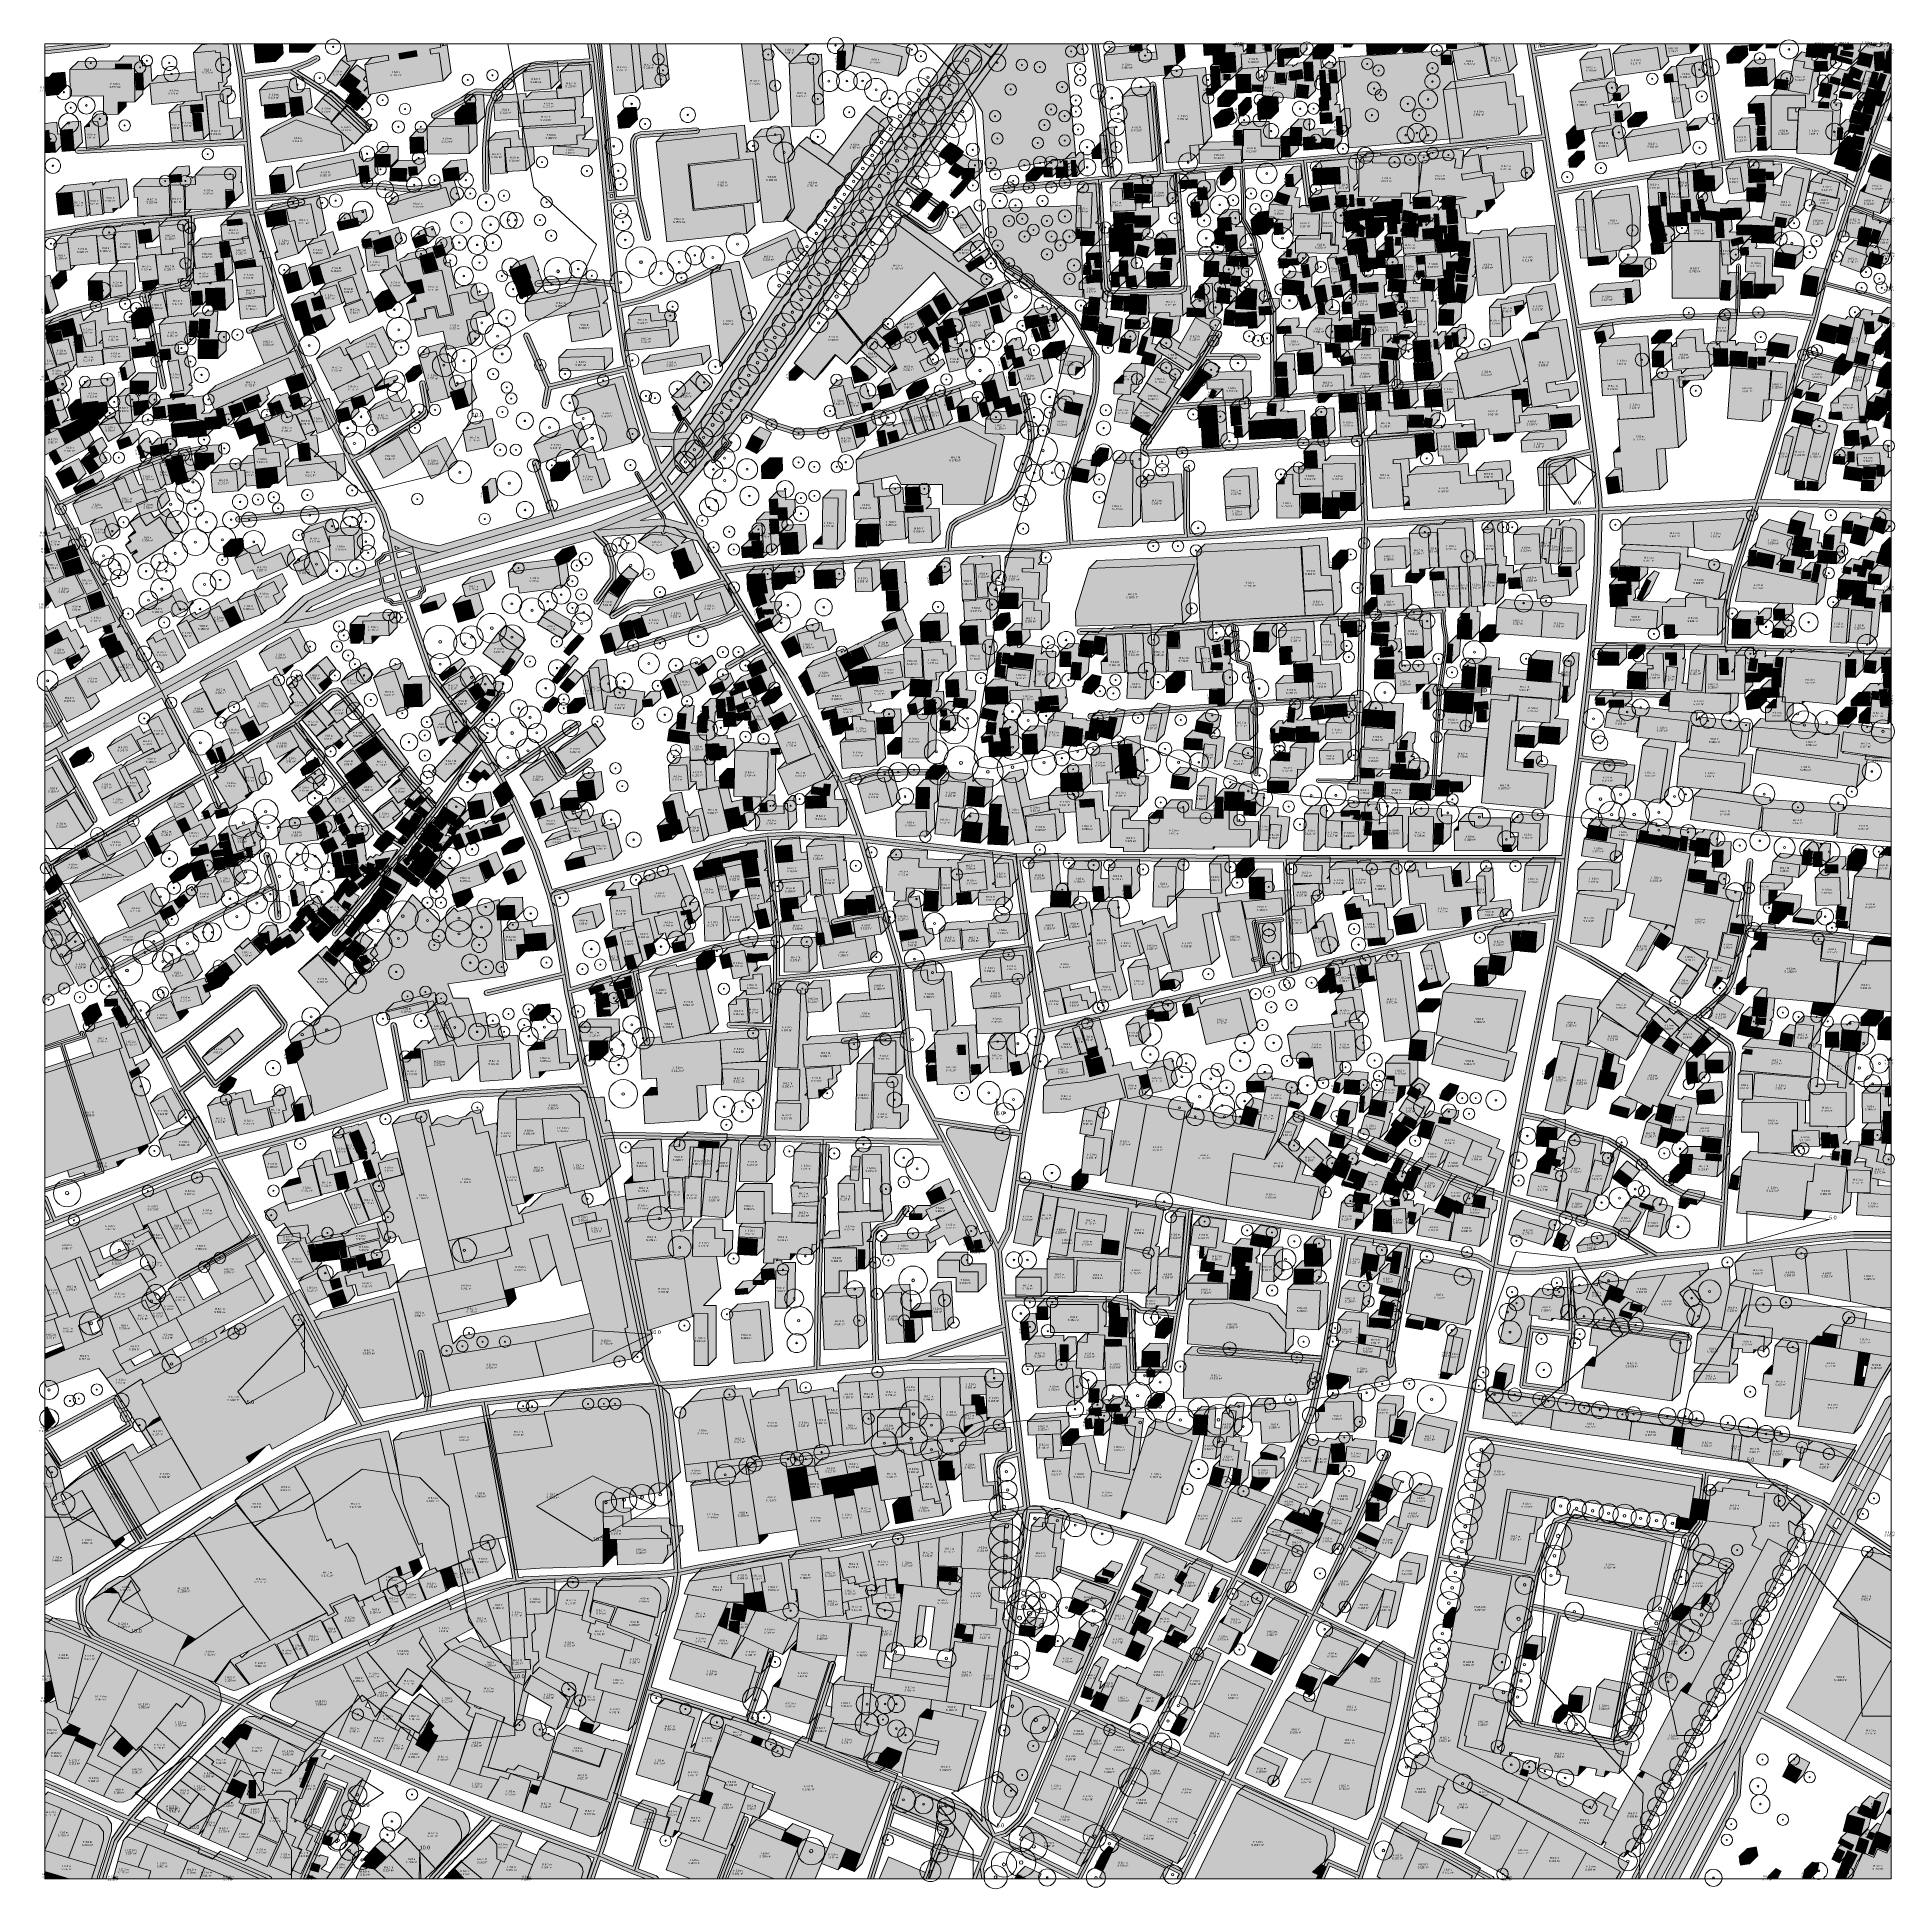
# Model space of a CAD drawing. Header units: metres. Extents: x -4 to 969, y -5 to 964.
import ezdxf

# ---------------------------------------------------------------- set-up
doc = ezdxf.new("R2010")
doc.units = ezdxf.units.M
doc.header["$MEASUREMENT"] = 0
for name, color, linetype, lineweight, true_color in [('TPX_BUILDING_AREAS_TEXT', 7, 'CONTINUOUS', 0, 0x000000), ('TPX_BUILDING_HEIGHTS_TEXT', 7, 'CONTINUOUS', 0, 0x000000), ('TPX_BUILDINGS', 7, 'CONTINUOUS', 0, 0x000000), ('TPX_BUILDINGS_HATCH', 7, 'CONTINUOUS', 0, 0xf0f0f0), ('TPX_BUILDINGS_SHADOWS_HATCH', 7, 'CONTINUOUS', 0, 0x000000), ('TPX_BUILDINGS_SHADOWS_OUTLINES', 7, 'CONTINUOUS', 0, 0x000000), ('TPX_CONTOUR_LINES_5M', 7, 'CONTINUOUS', 0, 0x969696), ('TPX_CONTOUR_LINES_5M_TEXT', 7, 'CONTINUOUS', 0, 0x000000), ('TPX_FRAME_PROJECT', 7, 'CONTINUOUS', 0, 0x000000), ('TPX_ROADS_AXES', 7, 'CONTINUOUS', 0, 0x323232), ('TPX_ROADS_CONTOURS', 7, 'CONTINUOUS', 0, 0x646464), ('TPX_ROADS_HATCH', 7, 'CONTINUOUS', 0, 0xc8c8c8), ('TPX_VEGETATION_GREEN_SPACES', 7, 'CONTINUOUS', 0, 0x58ba48), ('TPX_VEGETATION_GREEN_SPACES_HATCH', 7, 'CONTINUOUS', 0, 0x58ba48), ('TPX_VEGETATION_TREES_INDIVIDUAL', 7, 'CONTINUOUS', 0, 0x136734), ('TPX_WATERWAYS', 7, 'CONTINUOUS', 0, 0x7aafdf), ('TPX_WATERWAYS_HATCH', 7, 'CONTINUOUS', 0, 0x7aafdf)]:
    doc.layers.add(name, color=color, linetype=linetype, lineweight=lineweight, true_color=true_color)
doc.styles.add('TPX_TEXTE', font='arial.ttf')

# ---------------------------------------------------------------- blocks, each defined once
blk = doc.blocks.new('TREETR005_CR065')
at = {"layer": 'TPX_VEGETATION_TREES_INDIVIDUAL'}
for radius in [6.5, 0.542]:
    blk.add_circle((0, 0, 0.04), radius, dxfattribs=at)
blk = doc.blocks.new('TREETR005_CR049')
at = {"layer": 'TPX_VEGETATION_TREES_INDIVIDUAL'}
for radius in [4.89, 0.5]:
    blk.add_circle((0, 0, 0.04), radius, dxfattribs=at)
blk = doc.blocks.new('TREETR007_CR080')
at = {"layer": 'TPX_VEGETATION_TREES_INDIVIDUAL'}
for radius in [8.03, 0.708]:
    blk.add_circle((0, 0, 0.04), radius, dxfattribs=at)
blk = doc.blocks.new('TREETR003_CR031')
at = {"layer": 'TPX_VEGETATION_TREES_INDIVIDUAL'}
for radius in [3.13, 0.292]:
    blk.add_circle((0, 0, 0.04), radius, dxfattribs=at)
blk = doc.blocks.new('TREETR006_CR071')
at = {"layer": 'TPX_VEGETATION_TREES_INDIVIDUAL'}
for radius in [7.08, 0.625]:
    blk.add_circle((0, 0, 0.04), radius, dxfattribs=at)
blk = doc.blocks.new('TREETR011_CR093')
at = {"layer": 'TPX_VEGETATION_TREES_INDIVIDUAL'}
for radius in [9.27, 1.1]:
    blk.add_circle((0, 0, 0.04), radius, dxfattribs=at)
blk = doc.blocks.new('TREETR003_CR040')
at = {"layer": 'TPX_VEGETATION_TREES_INDIVIDUAL'}
for radius in [4, 0.333]:
    blk.add_circle((0, 0, 0.04), radius, dxfattribs=at)
blk = doc.blocks.new('TREETR007_CR078')
at = {"layer": 'TPX_VEGETATION_TREES_INDIVIDUAL'}
for radius in [7.8, 0.708]:
    blk.add_circle((0, 0, 0.04), radius, dxfattribs=at)
blk = doc.blocks.new('TREETR008_CR090')
at = {"layer": 'TPX_VEGETATION_TREES_INDIVIDUAL'}
for radius in [9, 0.75]:
    blk.add_circle((0, 0, 0.04), radius, dxfattribs=at)
blk = doc.blocks.new('TREETR005_CR045')
at = {"layer": 'TPX_VEGETATION_TREES_INDIVIDUAL'}
for radius in [4.5, 0.5]:
    blk.add_circle((0, 0, 0.04), radius, dxfattribs=at)
blk = doc.blocks.new('TREETR004_CR046')
at = {"layer": 'TPX_VEGETATION_TREES_INDIVIDUAL'}
for radius in [4.59, 0.417]:
    blk.add_circle((0, 0, 0.04), radius, dxfattribs=at)
blk = doc.blocks.new('TREETR005_CR061')
at = {"layer": 'TPX_VEGETATION_TREES_INDIVIDUAL'}
for radius in [6.05, 0.542]:
    blk.add_circle((0, 0, 0.04), radius, dxfattribs=at)
blk = doc.blocks.new('TREETR010_CR082')
at = {"layer": 'TPX_VEGETATION_TREES_INDIVIDUAL'}
for radius in [8.21, 0.978]:
    blk.add_circle((0, 0, 0.04), radius, dxfattribs=at)
blk = doc.blocks.new('TREETR007_CR056')
at = {"layer": 'TPX_VEGETATION_TREES_INDIVIDUAL'}
for radius in [5.56, 0.662]:
    blk.add_circle((0, 0, 0.04), radius, dxfattribs=at)
blk = doc.blocks.new('TREETR006_CR059')
at = {"layer": 'TPX_VEGETATION_TREES_INDIVIDUAL'}
for radius in [5.9, 0.583]:
    blk.add_circle((0, 0, 0.04), radius, dxfattribs=at)
blk = doc.blocks.new('TREETR004_CR044')
at = {"layer": 'TPX_VEGETATION_TREES_INDIVIDUAL'}
for radius in [4.44, 0.417]:
    blk.add_circle((0, 0, 0.04), radius, dxfattribs=at)
blk = doc.blocks.new('TREETR003_CR030')
at = {"layer": 'TPX_VEGETATION_TREES_INDIVIDUAL'}
for radius in [3, 0.25]:
    blk.add_circle((0, 0, 0.04), radius, dxfattribs=at)
blk = doc.blocks.new('TREETR003_CR034')
at = {"layer": 'TPX_VEGETATION_TREES_INDIVIDUAL'}
for radius in [3.43, 0.333]:
    blk.add_circle((0, 0, 0.04), radius, dxfattribs=at)
blk = doc.blocks.new('TREETR006_CR074')
at = {"layer": 'TPX_VEGETATION_TREES_INDIVIDUAL'}
for radius in [7.35, 0.625]:
    blk.add_circle((0, 0, 0.04), radius, dxfattribs=at)
blk = doc.blocks.new('TREETR005_CR050')
at = {"layer": 'TPX_VEGETATION_TREES_INDIVIDUAL'}
for radius in [4.97, 0.5]:
    blk.add_circle((0, 0, 0.04), radius, dxfattribs=at)
blk = doc.blocks.new('TREETR006_CR058')
at = {"layer": 'TPX_VEGETATION_TREES_INDIVIDUAL'}
for radius in [5.83, 0.583]:
    blk.add_circle((0, 0, 0.04), radius, dxfattribs=at)
blk = doc.blocks.new('TREETR004_CR036')
at = {"layer": 'TPX_VEGETATION_TREES_INDIVIDUAL'}
for radius in [3.6, 0.375]:
    blk.add_circle((0, 0, 0.04), radius, dxfattribs=at)
blk = doc.blocks.new('TREETR003_CR038')
at = {"layer": 'TPX_VEGETATION_TREES_INDIVIDUAL'}
for radius in [3.79, 0.333]:
    blk.add_circle((0, 0, 0.04), radius, dxfattribs=at)
blk = doc.blocks.new('TREETR004_CR037')
at = {"layer": 'TPX_VEGETATION_TREES_INDIVIDUAL'}
for radius in [3.71, 0.375]:
    blk.add_circle((0, 0, 0.04), radius, dxfattribs=at)
blk = doc.blocks.new('TREETR003_CR039')
at = {"layer": 'TPX_VEGETATION_TREES_INDIVIDUAL'}
for radius in [3.89, 0.333]:
    blk.add_circle((0, 0, 0.04), radius, dxfattribs=at)
blk = doc.blocks.new('TREETR005_CR052')
at = {"layer": 'TPX_VEGETATION_TREES_INDIVIDUAL'}
for radius in [5.24, 0.458]:
    blk.add_circle((0, 0, 0.04), radius, dxfattribs=at)
blk = doc.blocks.new('TREETR004_CR043')
at = {"layer": 'TPX_VEGETATION_TREES_INDIVIDUAL'}
for radius in [4.3, 0.375]:
    blk.add_circle((0, 0, 0.04), radius, dxfattribs=at)
blk = doc.blocks.new('TREETR006_CR075')
at = {"layer": 'TPX_VEGETATION_TREES_INDIVIDUAL'}
for radius in [7.5, 0.625]:
    blk.add_circle((0, 0, 0.04), radius, dxfattribs=at)
blk = doc.blocks.new('TREETR008_CR088')
at = {"layer": 'TPX_VEGETATION_TREES_INDIVIDUAL'}
for radius in [8.77, 0.75]:
    blk.add_circle((0, 0, 0.04), radius, dxfattribs=at)
blk = doc.blocks.new('TREETR005_CR060')
at = {"layer": 'TPX_VEGETATION_TREES_INDIVIDUAL'}
for radius in [6, 0.5]:
    blk.add_circle((0, 0, 0.04), radius, dxfattribs=at)
blk = doc.blocks.new('TREETR006_CR073')
at = {"layer": 'TPX_VEGETATION_TREES_INDIVIDUAL'}
for radius in [7.28, 0.625]:
    blk.add_circle((0, 0, 0.04), radius, dxfattribs=at)
blk = doc.blocks.new('TREETR007_CR061')
at = {"layer": 'TPX_VEGETATION_TREES_INDIVIDUAL'}
for radius in [6.09, 0.725]:
    blk.add_circle((0, 0, 0.04), radius, dxfattribs=at)
blk = doc.blocks.new('TREETR007_CR073')
at = {"layer": 'TPX_VEGETATION_TREES_INDIVIDUAL'}
for radius in [7.25, 0.708]:
    blk.add_circle((0, 0, 0.04), radius, dxfattribs=at)
blk = doc.blocks.new('TREETR004_CR049')
at = {"layer": 'TPX_VEGETATION_TREES_INDIVIDUAL'}
for radius in [4.89, 0.417]:
    blk.add_circle((0, 0, 0.04), radius, dxfattribs=at)
blk = doc.blocks.new('TREETR007_CR077')
at = {"layer": 'TPX_VEGETATION_TREES_INDIVIDUAL'}
for radius in [7.68, 0.708]:
    blk.add_circle((0, 0, 0.04), radius, dxfattribs=at)
blk = doc.blocks.new('TREETR005_CR046')
at = {"layer": 'TPX_VEGETATION_TREES_INDIVIDUAL'}
for radius in [4.63, 0.458]:
    blk.add_circle((0, 0, 0.04), radius, dxfattribs=at)
blk = doc.blocks.new('TREETR005_CR047')
at = {"layer": 'TPX_VEGETATION_TREES_INDIVIDUAL'}
for radius in [4.71, 0.458]:
    blk.add_circle((0, 0, 0.04), radius, dxfattribs=at)
blk = doc.blocks.new('TREETR005_CR051')
at = {"layer": 'TPX_VEGETATION_TREES_INDIVIDUAL'}
for radius in [5.05, 0.542]:
    blk.add_circle((0, 0, 0.04), radius, dxfattribs=at)
blk = doc.blocks.new('TREETR006_CR072')
at = {"layer": 'TPX_VEGETATION_TREES_INDIVIDUAL'}
for radius in [7.24, 0.625]:
    blk.add_circle((0, 0, 0.04), radius, dxfattribs=at)
blk = doc.blocks.new('TREETR007_CR075')
at = {"layer": 'TPX_VEGETATION_TREES_INDIVIDUAL'}
for radius in [7.5, 0.708]:
    blk.add_circle((0, 0, 0.04), radius, dxfattribs=at)
blk = doc.blocks.new('TREETR003_CR032')
at = {"layer": 'TPX_VEGETATION_TREES_INDIVIDUAL'}
for radius in [3.23, 0.292]:
    blk.add_circle((0, 0, 0.04), radius, dxfattribs=at)
blk = doc.blocks.new('TREETR004_CR047')
at = {"layer": 'TPX_VEGETATION_TREES_INDIVIDUAL'}
for radius in [4.72, 0.417]:
    blk.add_circle((0, 0, 0.04), radius, dxfattribs=at)
blk = doc.blocks.new('TREETR005_CR053')
at = {"layer": 'TPX_VEGETATION_TREES_INDIVIDUAL'}
for radius in [5.3, 0.542]:
    blk.add_circle((0, 0, 0.04), radius, dxfattribs=at)
blk = doc.blocks.new('TREETR005_CR048')
at = {"layer": 'TPX_VEGETATION_TREES_INDIVIDUAL'}
for radius in [4.8, 0.5]:
    blk.add_circle((0, 0, 0.04), radius, dxfattribs=at)
blk = doc.blocks.new('TREETR004_CR039')
at = {"layer": 'TPX_VEGETATION_TREES_INDIVIDUAL'}
for radius in [3.87, 0.417]:
    blk.add_circle((0, 0, 0.04), radius, dxfattribs=at)
blk = doc.blocks.new('TREETR006_CR069')
at = {"layer": 'TPX_VEGETATION_TREES_INDIVIDUAL'}
for radius in [6.85, 0.583]:
    blk.add_circle((0, 0, 0.04), radius, dxfattribs=at)
blk = doc.blocks.new('TREETR007_CR085')
at = {"layer": 'TPX_VEGETATION_TREES_INDIVIDUAL'}
for radius in [8.5, 0.708]:
    blk.add_circle((0, 0, 0.04), radius, dxfattribs=at)
blk = doc.blocks.new('TREETR005_CR064')
at = {"layer": 'TPX_VEGETATION_TREES_INDIVIDUAL'}
for radius in [6.41, 0.542]:
    blk.add_circle((0, 0, 0.04), radius, dxfattribs=at)
blk = doc.blocks.new('TREETR003_CR035')
at = {"layer": 'TPX_VEGETATION_TREES_INDIVIDUAL'}
for radius in [3.5, 0.292]:
    blk.add_circle((0, 0, 0.04), radius, dxfattribs=at)
blk = doc.blocks.new('TREETR005_CR062')
at = {"layer": 'TPX_VEGETATION_TREES_INDIVIDUAL'}
for radius in [6.24, 0.542]:
    blk.add_circle((0, 0, 0.04), radius, dxfattribs=at)
blk = doc.blocks.new('TREETR006_CR050')
at = {"layer": 'TPX_VEGETATION_TREES_INDIVIDUAL'}
for radius in [5, 0.625]:
    blk.add_circle((0, 0, 0.04), radius, dxfattribs=at)
blk = doc.blocks.new('TREETR005_CR063')
at = {"layer": 'TPX_VEGETATION_TREES_INDIVIDUAL'}
for radius in [6.28, 0.542]:
    blk.add_circle((0, 0, 0.04), radius, dxfattribs=at)
blk = doc.blocks.new('TREETR004_CR042')
at = {"layer": 'TPX_VEGETATION_TREES_INDIVIDUAL'}
for radius in [4.19, 0.417]:
    blk.add_circle((0, 0, 0.04), radius, dxfattribs=at)
blk = doc.blocks.new('TREETR005_CR058')
at = {"layer": 'TPX_VEGETATION_TREES_INDIVIDUAL'}
for radius in [5.82, 0.5]:
    blk.add_circle((0, 0, 0.04), radius, dxfattribs=at)
blk = doc.blocks.new('TREETR008_CR066')
at = {"layer": 'TPX_VEGETATION_TREES_INDIVIDUAL'}
for radius in [6.62, 0.788]:
    blk.add_circle((0, 0, 0.04), radius, dxfattribs=at)
blk = doc.blocks.new('TREETR004_CR040')
at = {"layer": 'TPX_VEGETATION_TREES_INDIVIDUAL'}
for radius in [4, 0.375]:
    blk.add_circle((0, 0, 0.04), radius, dxfattribs=at)
blk = doc.blocks.new('TREETR006_CR067')
at = {"layer": 'TPX_VEGETATION_TREES_INDIVIDUAL'}
for radius in [6.69, 0.583]:
    blk.add_circle((0, 0, 0.04), radius, dxfattribs=at)
blk = doc.blocks.new('TREETR006_CR070')
at = {"layer": 'TPX_VEGETATION_TREES_INDIVIDUAL'}
for radius in [7, 0.583]:
    blk.add_circle((0, 0, 0.04), radius, dxfattribs=at)
blk = doc.blocks.new('TREETR006_CR065')
at = {"layer": 'TPX_VEGETATION_TREES_INDIVIDUAL'}
for radius in [6.46, 0.583]:
    blk.add_circle((0, 0, 0.04), radius, dxfattribs=at)
blk = doc.blocks.new('TREETR005_CR057')
at = {"layer": 'TPX_VEGETATION_TREES_INDIVIDUAL'}
for radius in [5.71, 0.542]:
    blk.add_circle((0, 0, 0.04), radius, dxfattribs=at)
blk = doc.blocks.new('TREETR005_CR054')
at = {"layer": 'TPX_VEGETATION_TREES_INDIVIDUAL'}
for radius in [5.44, 0.458]:
    blk.add_circle((0, 0, 0.04), radius, dxfattribs=at)
blk = doc.blocks.new('TREETR007_CR069')
at = {"layer": 'TPX_VEGETATION_TREES_INDIVIDUAL'}
for radius in [6.86, 0.667]:
    blk.add_circle((0, 0, 0.04), radius, dxfattribs=at)
blk = doc.blocks.new('TREETR007_CR062')
at = {"layer": 'TPX_VEGETATION_TREES_INDIVIDUAL'}
for radius in [6.15, 0.667]:
    blk.add_circle((0, 0, 0.04), radius, dxfattribs=at)
blk = doc.blocks.new('TREETR004_CR041')
at = {"layer": 'TPX_VEGETATION_TREES_INDIVIDUAL'}
for radius in [4.11, 0.375]:
    blk.add_circle((0, 0, 0.04), radius, dxfattribs=at)
blk = doc.blocks.new('TREETR005_CR059')
at = {"layer": 'TPX_VEGETATION_TREES_INDIVIDUAL'}
for radius in [5.89, 0.542]:
    blk.add_circle((0, 0, 0.04), radius, dxfattribs=at)
blk = doc.blocks.new('TREETR009_CR077')
at = {"layer": 'TPX_VEGETATION_TREES_INDIVIDUAL'}
for radius in [7.68, 0.914]:
    blk.add_circle((0, 0, 0.04), radius, dxfattribs=at)
blk = doc.blocks.new('TREETR010_CR087')
at = {"layer": 'TPX_VEGETATION_TREES_INDIVIDUAL'}
for radius in [8.74, 1.04]:
    blk.add_circle((0, 0, 0.04), radius, dxfattribs=at)
blk = doc.blocks.new('TREETR005_CR056')
at = {"layer": 'TPX_VEGETATION_TREES_INDIVIDUAL'}
for radius in [5.6, 0.542]:
    blk.add_circle((0, 0, 0.04), radius, dxfattribs=at)
blk = doc.blocks.new('TREETR009_CR072')
at = {"layer": 'TPX_VEGETATION_TREES_INDIVIDUAL'}
for radius in [7.15, 0.851]:
    blk.add_circle((0, 0, 0.04), radius, dxfattribs=at)
blk = doc.blocks.new('TREETR005_CR055')
at = {"layer": 'TPX_VEGETATION_TREES_INDIVIDUAL'}
for radius in [5.51, 0.5]:
    blk.add_circle((0, 0, 0.04), radius, dxfattribs=at)
blk = doc.blocks.new('TREETR004_CR050')
at = {"layer": 'TPX_VEGETATION_TREES_INDIVIDUAL'}
for radius in [5, 0.417]:
    blk.add_circle((0, 0, 0.04), radius, dxfattribs=at)
blk = doc.blocks.new('TREETR004_CR045')
at = {"layer": 'TPX_VEGETATION_TREES_INDIVIDUAL'}
for radius in [4.52, 0.417]:
    blk.add_circle((0, 0, 0.04), radius, dxfattribs=at)
blk = doc.blocks.new('TREETR003_CR033')
at = {"layer": 'TPX_VEGETATION_TREES_INDIVIDUAL'}
for radius in [3.32, 0.292]:
    blk.add_circle((0, 0, 0.04), radius, dxfattribs=at)

msp = doc.modelspace()

# ---------------------------------------------------------------- hatches: boundary and pattern name
at = {"layer": 'TPX_BUILDINGS_HATCH'}
for points in [[(89.43, 957.08), (77.89, 956.01), (79.79, 935.24), (91.35, 936.3), (90.96, 940.51), (93.2, 940.72), (91.78, 956.27), (89.54, 956.07), (89.43, 957.08)], [(117.39, 960.67), (109.65, 959.98), (110.49, 950.56), (120.63, 951.45), (119.81, 960.67), (117.39, 960.67)], [(128.23, 960.67), (128.21, 956.4), (137.9, 956.37), (137.92, 960.67), (128.23, 960.67)], [(307.16, 960.67), (295.88, 960.67), (298.45, 934.25), (309.62, 935.33), (307.16, 960.67)], [(320.35, 960.67), (311.05, 960.67), (313.57, 936.96), (322.78, 937.95), (320.35, 960.67)], [(375.6, 960.67), (364.86, 960.67), (369.44, 919.82), (380.04, 920.99), (375.6, 960.67)], [(397.94, 960.67), (381.39, 960.67), (390.47, 951.25), (399.1, 959.47), (397.94, 960.67)], [(415.2, 956.99), (414.86, 947.09), (418.97, 946.94), (419.31, 956.85), (415.2, 956.99)], [(424.29, 959.71), (421.93, 949.32), (446.69, 943.77), (449.05, 954.16), (424.29, 959.71)], [(572.81, 956.52), (554.78, 954.7), (556.14, 941.31), (586.68, 944.39), (586.21, 949.01), (592.9, 949.68), (591.78, 960.67), (581.49, 960.67), (581.8, 957.61), (582.1, 957.64), (582.6, 952.73), (573.29, 951.79), (572.81, 956.52)], [(571, 959.59), (568.07, 959.39), (568.24, 956.65), (574.74, 957.09), (574.51, 960.67), (570.93, 960.67), (571, 959.59)], [(611.97, 960.67), (606.8, 960.67), (607.18, 954.66), (612.33, 955), (611.97, 960.67)], [(620.4, 956.15), (611.78, 955.61), (612.15, 949.68), (615.58, 949.89), (615.85, 945.4), (623.9, 945.9), (623.62, 950.38), (620.77, 950.21), (620.4, 956.15)], [(612.92, 960.67), (612.69, 955.45), (618.01, 955.21), (618.26, 960.67), (612.92, 960.67)], [(623.26, 956.33), (620.4, 956.15), (620.77, 950.21), (623.62, 950.38), (623.26, 956.33)], [(628.02, 960.67), (625.67, 960.67), (626.1, 959.77), (628.02, 960.67)], [(640.01, 956.17), (626.49, 955.34), (626.95, 947.85), (640.48, 948.68), (640.01, 956.17)], [(629.67, 960.42), (629.55, 955.87), (633.7, 955.71), (633.89, 960.25), (629.67, 960.42)], [(642.28, 960.67), (638.84, 960.67), (639.1, 956.71), (642.52, 956.93), (642.28, 960.67)], [(656.55, 958.84), (645.15, 957.95), (645.89, 948.67), (649.1, 948.92), (648.78, 952.99), (656.96, 953.62), (656.55, 958.84)], [(670.55, 957.89), (664.09, 957.69), (664.25, 952.72), (670.71, 952.94), (670.55, 957.89)], [(680.15, 960.67), (680.13, 959.11), (683.84, 959.05), (683.87, 960.67), (680.15, 960.67)], [(698.82, 960.67), (692.16, 960.67), (692.51, 954.96), (699.13, 955.36), (698.82, 960.67)], [(704.78, 960.67), (698.81, 960.67), (699.13, 955.36), (705.08, 955.72), (704.78, 960.67)], [(709.41, 960.67), (704.78, 960.67), (705.08, 955.72), (707.36, 955.86), (707.21, 958.32), (709.54, 958.47), (709.41, 960.67)], [(715.32, 960.67), (711.07, 960.67), (711.34, 956.11), (715.59, 956.36), (715.32, 960.67)], [(721.11, 960.67), (715.32, 960.67), (715.59, 956.36), (721.35, 956.71), (721.11, 960.67)], [(736.24, 954.84), (731.28, 954.71), (731.4, 949.76), (736.36, 949.88), (736.24, 954.84)], [(734.11, 960.67), (734.06, 958.37), (739.35, 958.25), (739.4, 960.67), (734.11, 960.67)], [(753.36, 959.85), (737.07, 956.93), (739.77, 941.92), (756.05, 944.84), (753.36, 959.85)], [(755.02, 960.67), (751.11, 960.67), (751.18, 959.93), (755.06, 960.3), (755.02, 960.67)], [(757.49, 960.67), (753.79, 959.96), (756.87, 943.76), (766.84, 945.79), (764, 960.67), (757.49, 960.67)], [(795.74, 960.67), (783.07, 960.67), (783.22, 959.28), (795.74, 960.67)], [(815.25, 953.93), (803.86, 952.18), (805.58, 941.17), (816.97, 942.92), (815.25, 953.93)], [(844.66, 958.78), (821.17, 955.43), (822.83, 943.91), (846.32, 947.27), (844.66, 958.78)], [(861.27, 960.67), (848.55, 960.67), (849.64, 953.88), (862.05, 955.85), (861.27, 960.67)], [(887.29, 955.58), (880.85, 955.21), (881.12, 950.35), (887.56, 950.71), (887.29, 955.58)], [(896.38, 960.67), (892.66, 960.67), (892.8, 957.02), (896.5, 957.15), (896.38, 960.67)], [(906.29, 960.67), (901.43, 960.67), (901.53, 958.46), (906.38, 958.67), (906.29, 960.67)], [(923.16, 960.67), (922.25, 954.1), (927.28, 953.42), (928.29, 960.67), (923.16, 960.67)], [(928.67, 958.76), (927.4, 954.04), (932.95, 952.6), (934.21, 957.23), (928.67, 958.76)], [(937.24, 960.67), (928.97, 960.67), (929.01, 959.83), (937.26, 960.23), (937.24, 960.67)], [(934.36, 960.24), (933.62, 956.2), (935.86, 955.76), (935.26, 952.55), (937.78, 952.08), (939.16, 959.33), (934.36, 960.24)], [(938.23, 954.86), (937.48, 952.36), (945.83, 949.87), (946.58, 952.37), (938.23, 954.86)], [(942.38, 960.67), (939.14, 960.67), (939.19, 959.85), (942.42, 960.03), (942.38, 960.67)], [(940.71, 957.44), (940.22, 954.91), (946.49, 953.69), (946.98, 956.24), (940.71, 957.44)], [(946.34, 960.67), (942, 960.45), (942.14, 957.65), (947.01, 957.89), (946.87, 960.67), (946.34, 960.67)], [(946.81, 960.67), (942.38, 960.67), (942.42, 960.03), (946.83, 960.3), (946.81, 960.67)], [(950.46, 956.43), (949.05, 950.13), (955.98, 948.49), (957.46, 954.78), (950.46, 956.43)], [(954.91, 960.67), (954.8, 960.67), (954.9, 960.64), (954.91, 960.67)], [(956.18, 960.67), (956.07, 960.18), (958.3, 959.61), (958.57, 960.67), (956.18, 960.67)], [(963.13, 956.62), (957.98, 956.32), (958.56, 946.65), (963.7, 946.97), (963.13, 956.62)], [(964.63, 956.83), (963.16, 945.71), (966.9, 945.19), (966.9, 956.51), (964.63, 956.83)], [(964.2, 960.67), (963.29, 960.67), (964.15, 960.46), (964.2, 960.67)], [(966.44, 960.4), (965.31, 956.07), (966.9, 955.65), (966.9, 960.27), (966.44, 960.4)], [(46.96, 947.72), (13.18, 947.28), (13.37, 933.27), (30.7, 933.5), (30.82, 923.73), (38.45, 923.83), (38.37, 930.25), (47.19, 930.36), (46.96, 947.72)], [(37.09, 950.17), (37.04, 947.55), (45.36, 947.4), (45.42, 950.02), (37.09, 950.17)], [(51.36, 945.36), (47.35, 945.16), (47.79, 936.42), (51.79, 936.62), (51.36, 945.36)], [(155.21, 952.48), (147.64, 941.9), (152.38, 938.4), (160, 949.04), (155.21, 952.48)], [(159.22, 945.51), (154.46, 939.16), (160.33, 934.76), (165.13, 941.12), (159.22, 945.51)], [(264.33, 947.12), (250.32, 945.91), (251.17, 935.88), (265.18, 937.08), (264.33, 947.12)], [(270.67, 937.55), (268.07, 937.32), (268.51, 932.15), (282.08, 933.32), (280.92, 946.81), (269.96, 945.87), (270.67, 937.55)], [(402.47, 951.03), (389.79, 950.5), (391.21, 917.23), (403.89, 917.76), (402.47, 951.03)], [(603.58, 944.08), (585.69, 942.43), (588.84, 908.85), (586.56, 908.67), (587.4, 898.38), (600.4, 899.43), (599.75, 907.4), (606.94, 908.06), (603.58, 944.08)], [(615.07, 949.12), (610.48, 948.87), (611.1, 937.41), (615.71, 937.67), (615.07, 949.12)], [(617.54, 944.9), (617.41, 941.81), (620.68, 941.64), (620.85, 944.74), (617.54, 944.9)], [(631.36, 944.85), (623.73, 944.58), (624.07, 934.96), (631.69, 935.24), (631.36, 944.85)], [(638.71, 946.53), (637.48, 933.64), (654.35, 932.03), (655.27, 941.57), (651.48, 941.93), (651.82, 945.4), (650.55, 945.52), (649.96, 939.33), (643.95, 939.9), (644.54, 945.98), (638.71, 946.53)], [(649.37, 945.5), (644.67, 945.31), (644.89, 940.07), (649.58, 940.25), (649.37, 945.5)], [(658.37, 947.24), (651.85, 946.27), (652.57, 941.59), (659.07, 942.56), (658.37, 947.24)], [(663.95, 951.29), (659.27, 951.04), (659.82, 941.14), (664.5, 941.41), (663.95, 951.29)], [(670.39, 946.94), (667.53, 946.77), (667.98, 939.72), (670.84, 939.9), (670.39, 946.94)], [(676.5, 947.34), (672.49, 947.08), (672.94, 940.04), (676.96, 940.3), (676.5, 947.34)], [(852.46, 945.07), (847.9, 944.53), (848.41, 940.35), (852.97, 940.89), (852.46, 945.07)], [(863.76, 950.4), (854.51, 949.18), (855.84, 939.04), (859.22, 939.49), (859.52, 937.24), (865.38, 938.01), (863.76, 950.4)], [(901.64, 948.54), (890.33, 947.99), (890.81, 938.32), (902.12, 938.88), (901.64, 948.54)], [(915.95, 952.21), (913.22, 936.2), (924.05, 934.37), (926.26, 947.26), (921.12, 948.12), (921.66, 951.24), (915.95, 952.21)], [(933.41, 951.59), (926.67, 951.41), (926.8, 946.16), (933.56, 946.34), (933.41, 951.59)], [(942.43, 945.37), (940.78, 938.91), (945.75, 937.71), (947.31, 944.19), (942.43, 945.37)], [(946.43, 948.83), (944.45, 944.5), (950.12, 941.91), (952.1, 946.23), (946.43, 948.83)], [(953.89, 946.64), (950.56, 935.46), (953.77, 934.47), (957.22, 945.63), (953.89, 946.64)], [(957.49, 946.2), (955.42, 938.25), (958.32, 937.5), (960.39, 945.44), (957.49, 946.2)], [(961.47, 945.42), (958.23, 937.06), (961.28, 935.87), (964.52, 944.24), (961.47, 945.42)], [(0, 939.4), (0, 936.17), (1.18, 936.27), (0.89, 939.47), (0, 939.4)], [(6.23, 941.69), (0.06, 941.05), (0.83, 933.53), (7.01, 934.16), (6.23, 941.69)], [(79.15, 942.18), (54.99, 939.96), (56.01, 928.96), (82.53, 931.4), (82.16, 935.46), (79.79, 935.24), (79.15, 942.18)], [(93.33, 934.51), (84.43, 933.68), (86.65, 909.94), (98.84, 911.08), (98.18, 917.96), (92.22, 917.4), (91, 930.41), (93.69, 930.66), (93.33, 934.51)], [(127.34, 938.36), (112.52, 936.54), (113.53, 928.32), (128.35, 930.13), (127.34, 938.36)], [(162.64, 937.82), (157.29, 930.74), (160.41, 928.39), (165.77, 935.49), (162.64, 937.82)], [(166, 934.77), (160.71, 927.98), (163.43, 925.85), (168.72, 932.66), (166, 934.77)], [(576.93, 934.32), (564.32, 933.19), (567.5, 898.18), (580.12, 899.31), (576.93, 934.32)], [(611.18, 937.55), (608.3, 937.37), (608.53, 933.72), (611.42, 933.9), (611.18, 937.55)], [(632.54, 939.25), (632.39, 935.87), (637.97, 935.63), (638.11, 939.01), (632.54, 939.25)], [(655.88, 939.65), (655.12, 932.73), (661.21, 932.06), (661.97, 938.98), (655.88, 939.65)], [(672.94, 940.04), (667.98, 939.72), (668.54, 931.07), (673.49, 931.39), (672.94, 940.04)], [(764.96, 940.79), (732.29, 936.63), (735.92, 908.48), (772.05, 913.09), (769.96, 929.29), (766.49, 928.85), (764.96, 940.79)], [(817.94, 938.79), (798.85, 935.87), (802.05, 915.25), (820.34, 918.05), (819.26, 925.04), (812.28, 923.97), (811.55, 928.68), (819.34, 929.86), (817.94, 938.79)], [(824.98, 935.06), (821.31, 934.69), (821.72, 930.62), (825.39, 931), (824.98, 935.06)], [(855.39, 941.16), (851.18, 940.57), (853.95, 921.6), (858.15, 922.21), (855.39, 941.16)], [(906.19, 942.46), (905.59, 937.28), (912.47, 936.48), (913.07, 941.66), (906.19, 942.46)], [(930.19, 940.51), (928.72, 933.52), (934.63, 932.3), (936.1, 939.28), (930.19, 940.51)], [(935.49, 943.6), (934.59, 940.45), (939.47, 939.05), (940.35, 942.21), (935.49, 943.6)], [(940.17, 935.99), (939.64, 932.7), (946.04, 931.69), (946.57, 934.98), (940.17, 935.99)], [(946.69, 941.62), (945.75, 937.71), (950.37, 936.59), (951.31, 940.5), (946.69, 941.62)], [(954.45, 937.54), (952.31, 930.56), (958.67, 928.61), (960.77, 935.67), (954.45, 937.54)], [(960.91, 936.33), (958.76, 928.7), (961.6, 927.91), (963.72, 935.52), (960.91, 936.33)], [(70.98, 925.34), (65.23, 924.75), (66.77, 909.65), (72.53, 910.24), (70.98, 925.34)], [(77.09, 928.66), (70.99, 928.13), (72.59, 909.93), (83.14, 910.86), (82.74, 915.29), (78.3, 914.9), (77.09, 928.66)], [(82.74, 929.12), (76.35, 928.54), (76.71, 924.62), (83.1, 925.21), (82.74, 929.12)], [(81.92, 924.67), (77.47, 924.29), (78.3, 914.9), (82.74, 915.29), (81.92, 924.67)], [(125.66, 929.67), (114.83, 928.71), (115.47, 921.57), (126.29, 922.52), (125.66, 929.67)], [(134.53, 933.22), (128.07, 932.42), (129.26, 922.73), (135.72, 923.52), (134.53, 933.22)], [(145.54, 932.18), (141.35, 926.95), (150.13, 919.92), (154.31, 925.15), (145.54, 932.18)], [(154.52, 924.39), (149.9, 919.26), (162.17, 908.24), (166.78, 913.36), (154.52, 924.39)], [(220.47, 924.65), (214.71, 924.36), (215.03, 918.25), (226.16, 918.81), (225.59, 930.03), (220.22, 929.76), (220.47, 924.65)], [(247.75, 930.4), (235.19, 929.71), (235.7, 920.51), (248.25, 921.19), (247.75, 930.4)], [(277.5, 926.03), (248.08, 924.41), (248.46, 917.34), (277.89, 918.94), (277.5, 926.03)], [(277.67, 932.5), (250.66, 931.2), (250.96, 924.8), (277.97, 926.09), (277.67, 932.5)], [(620.17, 932.29), (614.3, 932.15), (614.41, 927.77), (620.28, 927.92), (620.17, 932.29)], [(627.34, 928.44), (625.1, 928.29), (625.44, 922.92), (627.69, 923.06), (627.34, 928.44)], [(641.35, 930.19), (634.91, 929.83), (635.4, 921.09), (641.85, 921.45), (641.35, 930.19)], [(672.17, 932.17), (667.39, 931.9), (667.74, 925.67), (672.52, 925.93), (672.17, 932.17)], [(673.91, 924.79), (667.7, 924.39), (668.06, 918.76), (674.28, 919.16), (673.91, 924.79)], [(825.92, 925.78), (822.24, 925.41), (822.82, 919.68), (826.49, 920.04), (825.92, 925.78)], [(900.21, 929.67), (892.05, 929.16), (892.36, 924.24), (895.95, 924.47), (896.34, 918.24), (900.91, 918.53), (900.21, 929.67)], [(922.13, 933.83), (904.14, 933.82), (904.15, 905.33), (917.41, 905.34), (918.07, 920.68), (912.77, 920.83), (912.76, 927.12), (922.14, 927.12), (922.13, 933.83)], [(918.48, 926.16), (917.53, 903.4), (935.41, 902.66), (936.38, 925.42), (918.48, 926.16)], [(929.16, 930.32), (928.98, 927.41), (934.07, 927.11), (934.24, 930.02), (929.16, 930.32)], [(946.77, 925.85), (945.13, 919.81), (949.34, 918.67), (950.98, 924.7), (946.77, 925.85)], [(949.41, 931.52), (947.12, 926.82), (950.64, 925.1), (952.94, 929.8), (949.41, 931.52)], [(951.5, 924.54), (949.85, 918.66), (953.54, 917.64), (952.95, 915.53), (954.9, 914.99), (957.15, 922.95), (951.5, 924.54)], [(953.34, 930.53), (952.1, 924.77), (957.52, 923.61), (958.75, 929.35), (953.34, 930.53)], [(966.9, 925.35), (964.9, 920.89), (966.9, 919.99), (966.9, 925.35)], [(0, 915.23), (0, 903.56), (5.61, 904.08), (5.12, 909.42), (2.67, 909.19), (2.1, 915.43), (0, 915.23)], [(14.46, 916.07), (8.06, 915.51), (9.04, 904.34), (15.45, 904.9), (14.46, 916.07)], [(23.46, 917.39), (20.89, 917.16), (21.95, 905.59), (29.1, 906.24), (27.82, 920.11), (23.25, 919.7), (23.46, 917.39)], [(131.63, 920.88), (113.23, 911.78), (116.2, 898.51), (156.86, 904.46), (155.23, 912.92), (131.63, 920.88)], [(221.94, 917.73), (200.21, 917.35), (200.45, 902.94), (222.19, 903.31), (221.94, 917.73)], [(282.65, 918.02), (250.02, 916.46), (250.5, 906.58), (278.84, 907.94), (278.61, 912.84), (282.88, 913.04), (282.65, 918.02)], [(305.5, 923.4), (299.96, 922.88), (300.57, 916.43), (306.11, 916.96), (305.5, 923.4)], [(429.92, 924.06), (409.93, 897.61), (419.77, 890.27), (439.75, 916.74), (429.92, 924.06)], [(617.67, 923.15), (611.94, 921.76), (613.28, 916.35), (619.01, 917.75), (617.67, 923.15)], [(627.07, 915.54), (622.67, 915.41), (622.93, 907.53), (627.34, 907.68), (627.07, 915.54)], [(627.83, 907.39), (627.25, 907.39), (627.27, 900.1), (646.65, 900.16), (646.63, 907.16), (636.94, 907.13), (636.92, 915.89), (627.8, 915.86), (627.83, 907.39)], [(652.46, 917.15), (652.11, 907.53), (657.97, 907.31), (658.33, 916.92), (652.46, 917.15)], [(679.13, 922.85), (676.33, 922.69), (676.86, 913.06), (679.66, 913.21), (679.13, 922.85)], [(821.02, 916.26), (810.06, 914.33), (812.67, 899.74), (823.62, 901.69), (821.02, 916.26)], [(855.54, 916.17), (827.48, 911.53), (829.56, 899.06), (857.64, 903.71), (855.54, 916.17)], [(834.54, 921), (828.92, 920.51), (829.24, 916.85), (834.87, 917.35), (834.54, 921)], [(865.91, 918.15), (859.87, 917.34), (860.17, 915.11), (866.21, 915.92), (865.91, 918.15)], [(892.76, 918.02), (884.55, 917.49), (885.4, 904.08), (893.6, 904.59), (892.76, 918.02)], [(897.11, 917.67), (896.85, 912.87), (900.71, 912.66), (900.97, 917.46), (897.11, 917.67)], [(939.08, 916.85), (938.62, 910.59), (941.13, 910.41), (941.58, 916.67), (939.08, 916.85)], [(945.47, 919.05), (944.5, 914.59), (952.37, 912.92), (953.32, 917.38), (945.47, 919.05)], [(198.39, 912.05), (191.19, 911.71), (191.59, 903.24), (198.78, 903.58), (198.39, 912.05)], [(243.76, 911.12), (232.06, 910.12), (233.56, 892.52), (242.11, 893.26), (241.01, 906.18), (244.16, 906.45), (243.76, 911.12)], [(251.47, 906.98), (240.78, 906.39), (241.46, 893.83), (252.16, 894.42), (251.47, 906.98)], [(266.5, 907.25), (266.22, 902.91), (284.69, 901.67), (284.97, 906), (266.5, 907.25)], [(362.16, 913.86), (320.16, 909.44), (325.73, 857.08), (367.74, 861.5), (366.16, 876.32), (339.51, 873.52), (336.93, 897.71), (363.59, 900.51), (362.16, 913.86)], [(385.55, 913.32), (371.18, 911.71), (376.3, 866.93), (386.95, 867.93), (390.92, 874.11), (385.55, 913.32)], [(392.58, 874.91), (388.61, 868.64), (398.35, 861.58), (419.63, 890.17), (410.21, 897.15), (394.79, 907.81), (389.2, 900.59), (392.58, 874.91)], [(469.96, 904.9), (468.3, 902.09), (471.84, 900.01), (473.49, 902.83), (469.96, 904.9)], [(552.94, 905.17), (548.48, 904.9), (548.74, 900.45), (553.21, 900.71), (552.94, 905.17)], [(555.76, 912.96), (552.58, 912.73), (553.78, 896.32), (556.95, 896.55), (555.76, 912.96)], [(626.51, 905.46), (604.49, 905), (604.63, 898), (626.65, 898.46), (626.51, 905.46)], [(651.83, 912.39), (647.24, 912.21), (647.68, 901.32), (652.25, 901.5), (651.83, 912.39)], [(665.06, 912.13), (658.98, 911.75), (659.42, 905.09), (668.9, 905.71), (668.69, 908.86), (665.28, 908.64), (665.06, 912.13)], [(669.21, 911.48), (668.77, 906.07), (674.93, 905.57), (675.38, 910.97), (669.21, 911.48)], [(801.17, 914.05), (796.71, 913.46), (797.77, 905.46), (802.22, 906.05), (801.17, 914.05)], [(901.32, 912.04), (896.75, 911.75), (897.19, 904.83), (901.75, 905.11), (901.32, 912.04)], [(940, 908.15), (937.14, 897.81), (943.58, 896.04), (946.43, 906.38), (940, 908.15)], [(946.23, 905.82), (943.28, 895.36), (948.93, 893.77), (951.87, 904.23), (946.23, 905.82)], [(946.97, 912.74), (945.65, 906.13), (951.8, 904.96), (953.1, 911.56), (946.97, 912.74)], [(161.43, 900.09), (131.78, 893.82), (133.61, 885.28), (163.26, 891.56), (161.43, 900.09)], [(169.42, 897.01), (164.44, 896.49), (165.34, 888.02), (170.32, 888.55), (169.42, 897.01)], [(172.94, 902.73), (172.92, 896.31), (180.85, 896.27), (180.88, 902.69), (172.94, 902.73)], [(181.02, 895.64), (180.8, 888.94), (189.2, 888.66), (189.42, 895.36), (181.02, 895.64)], [(194.85, 896.44), (190.56, 896.06), (190.96, 891.66), (195.24, 892.04), (194.85, 896.44)], [(216.57, 896.1), (208.35, 895.16), (209.09, 888.66), (217.32, 889.59), (216.57, 896.1)], [(370.83, 900.58), (337.59, 897.1), (340.03, 874.21), (373.27, 877.71), (370.83, 900.58)], [(473.88, 902.36), (471.67, 899.52), (474.75, 897.12), (476.96, 899.94), (473.88, 902.36)], [(476.66, 898.47), (473.5, 893.35), (477.97, 890.58), (481.13, 895.7), (476.66, 898.47)], [(480.47, 895.53), (480.34, 890.03), (486.75, 889.89), (486.87, 895.38), (480.47, 895.53)], [(523.44, 895.88), (523.42, 891.16), (527.59, 891.15), (527.6, 895.87), (523.44, 895.88)], [(533.64, 896.34), (529.43, 896.07), (529.78, 890.62), (535.96, 891.03), (535.38, 899.5), (533.45, 899.37), (533.64, 896.34)], [(539.76, 899.79), (537.54, 899.65), (538.1, 891.17), (540.32, 891.32), (539.76, 899.79)], [(670.76, 895.77), (663.99, 895.39), (664.48, 886.66), (671.25, 887.05), (670.76, 895.77)], [(677.99, 896.19), (670.76, 895.77), (671.25, 887.05), (678.49, 887.46), (677.99, 896.19)], [(678.49, 887.46), (675.63, 887.3), (675.87, 883.1), (683.22, 883.52), (682.48, 896.44), (677.99, 896.19), (678.49, 887.46)], [(688.29, 899.4), (688.08, 880.74), (710.4, 880.48), (710.41, 882.52), (719.52, 882.42), (719.7, 898.17), (695.33, 898.45), (695.34, 899.32), (688.29, 899.4)], [(721.42, 899.33), (719.3, 882.91), (726.21, 884.08), (726.69, 881.3), (731.41, 880.69), (735.35, 881.36), (744.63, 880.18), (730.26, 877.76), (740.74, 876.42), (741.83, 870.03), (747.21, 869.35), (749.61, 869.75), (750.11, 873.65), (755.14, 873.01), (754.17, 878.69), (760.06, 879.69), (758.02, 891.59), (757, 891.72), (742.55, 889.29), (741.99, 892.6), (743.03, 892.46), (752.32, 894.02), (750.82, 902.82), (742.64, 901.45), (742.82, 900.43), (742.17, 895.37), (738.3, 895.86), (738.91, 900.57), (733.15, 901.31), (721.42, 899.33)], [(774.3, 904.47), (751.9, 902.25), (752.86, 892.71), (758.67, 893.29), (759.25, 887.63), (775.82, 889.27), (774.3, 904.47)], [(801.88, 900.49), (798.2, 900.28), (798.44, 896), (802.12, 896.21), (801.88, 900.49)], [(887.92, 896.27), (880.44, 895.16), (882.4, 882.15), (889.88, 883.26), (887.92, 896.27)], [(900.89, 895.3), (892.2, 895.14), (892.34, 888.13), (901.05, 888.3), (900.89, 895.3)], [(956.62, 898.94), (954.83, 893.72), (966.9, 889.62), (966.9, 895.45), (956.62, 898.94)], [(38.63, 885.81), (29.99, 885.04), (31.12, 872.17), (35.87, 872.58), (35.7, 874.54), (39.59, 874.88), (38.63, 885.81)], [(65.19, 886.25), (46.7, 885.86), (46.81, 880.32), (48.57, 880.36), (48.78, 870.44), (65.51, 870.79), (65.19, 886.25)], [(71.42, 892.55), (65.17, 891.98), (65.53, 888.02), (71.78, 888.59), (71.42, 892.55)], [(72.83, 886.94), (65.79, 886.7), (66.33, 870.54), (73.37, 870.76), (72.83, 886.94)], [(78.87, 886.98), (73.58, 886.9), (73.79, 874.06), (94.93, 874.41), (94.76, 884.48), (98.88, 884.55), (98.75, 892.27), (78.79, 891.95), (78.87, 886.98)], [(125.03, 892.52), (117.69, 891.66), (118.82, 882.18), (126.16, 883.04), (125.03, 892.52)], [(210, 885.71), (179.27, 876.51), (182.27, 866.63), (213.01, 875.82), (210, 885.71)], [(478.61, 886.87), (474.13, 881.5), (476.32, 879.68), (480.78, 885.05), (478.61, 886.87)], [(518.87, 892.13), (513.88, 891.98), (513.98, 888.88), (518.97, 889.04), (518.87, 892.13)], [(569.81, 888.16), (564.84, 887.81), (565.45, 879.57), (570.42, 879.93), (569.81, 888.16)], [(570.75, 887.17), (570.66, 882.5), (579.57, 882.34), (579.66, 887.01), (570.75, 887.17)], [(587.97, 888.78), (579.85, 888.6), (580.16, 875.29), (588.28, 875.48), (587.97, 888.78)], [(603.46, 889.65), (594.66, 889.15), (594.91, 884.74), (603.71, 885.24), (603.46, 889.65)], [(608.53, 885.52), (603.71, 885.24), (604.07, 878.99), (608.89, 879.27), (608.53, 885.52)], [(617.72, 892.36), (615.55, 892.28), (615.72, 886.79), (617.89, 886.86), (617.72, 892.36)], [(653.63, 892.53), (649.75, 892.3), (650.13, 885.84), (654, 886.06), (653.63, 892.53)], [(850.25, 890.15), (839.4, 889.5), (840.24, 875.4), (845.39, 875.71), (844.96, 882.86), (848.87, 883.09), (849.53, 872.07), (851.32, 872.17), (850.25, 890.15)], [(856.1, 890.5), (850.25, 890.15), (851.32, 872.17), (857.17, 872.52), (856.1, 890.5)], [(860.07, 894.18), (855.32, 893.85), (856.28, 880.34), (861.04, 880.67), (860.07, 894.18)], [(868.87, 894.66), (863.3, 894.41), (863.79, 883.5), (869.37, 883.75), (868.87, 894.66)], [(874.21, 891.81), (869.22, 891.59), (869.59, 883.59), (874.57, 883.82), (874.21, 891.81)], [(896.06, 885.39), (891.36, 885.38), (891.38, 878.38), (896.08, 878.39), (896.06, 885.39)], [(896.76, 887.55), (896.4, 877.93), (900.8, 877.78), (901.16, 887.39), (896.76, 887.55)], [(901.61, 882.8), (898.82, 869.07), (904.75, 867.88), (905.69, 872.52), (916.98, 870.26), (921.04, 890.29), (911.16, 892.26), (908.95, 881.33), (901.61, 882.8)], [(905.36, 893.62), (901.55, 893.51), (901.66, 889.57), (905.47, 889.67), (905.36, 893.62)], [(924.72, 888.77), (923.47, 882.99), (938.25, 879.81), (940.05, 888.16), (931.02, 890.11), (930.46, 887.53), (924.72, 888.77)], [(955.71, 892.13), (952.76, 883.03), (964.84, 879.1), (966.9, 885.44), (966.9, 888.49), (955.71, 892.13)], [(14.2, 883.13), (6.06, 882.3), (7.21, 871.07), (15.35, 871.91), (14.2, 883.13)], [(20.86, 883.81), (14.2, 883.13), (15.54, 869.96), (22.21, 870.64), (20.86, 883.81)], [(29.09, 884.65), (22.51, 883.98), (23.86, 870.81), (30.43, 871.48), (29.09, 884.65)], [(98.92, 883.96), (94.7, 883.4), (95.43, 878.1), (99.64, 878.68), (98.92, 883.96)], [(139.4, 876.86), (126.63, 874.28), (127.96, 867.69), (130.89, 868.27), (133.13, 857.17), (142.97, 859.14), (139.4, 876.86)], [(456.75, 880.42), (453.17, 875.39), (456.99, 872.71), (460.58, 877.74), (456.75, 880.42)], [(540.65, 883.22), (539.96, 864.57), (547.77, 864.28), (548.46, 882.93), (540.65, 883.22)], [(564.32, 885.22), (557.87, 885.01), (558.26, 872.96), (571.46, 873.37), (571.27, 879.31), (564.53, 879.1), (564.32, 885.22)], [(570.96, 881.94), (570.81, 877.56), (578.43, 877.29), (578.59, 881.66), (570.96, 881.94)], [(604.64, 878.19), (600.21, 877.89), (600.76, 869.84), (605.19, 870.14), (604.64, 878.19)], [(641.32, 876.84), (640.7, 869.42), (652.56, 868.46), (653.17, 875.88), (641.32, 876.84)], [(645.66, 883.3), (643.91, 878.38), (650.34, 876.13), (652.09, 881.06), (645.66, 883.3)], [(671.74, 881.26), (662.01, 879.69), (663.19, 872.57), (672.92, 874.16), (671.74, 881.26)], [(681.32, 881.46), (675.98, 881.14), (676.33, 875.08), (681.66, 875.39), (681.32, 881.46)], [(685.34, 881.69), (683.33, 881.57), (683.68, 875.5), (685.68, 875.62), (685.34, 881.69)], [(691.06, 879.94), (687.37, 879.73), (687.6, 875.72), (691.29, 875.95), (691.06, 879.94)], [(704.89, 878.14), (695.64, 877.54), (696.11, 870.47), (705.35, 871.08), (704.89, 878.14)], [(705.45, 879.4), (705.27, 872.25), (710.82, 872.12), (710.99, 879.26), (705.45, 879.4)], [(725.42, 880.66), (716.51, 880.28), (716.78, 874.28), (725.68, 874.67), (725.42, 880.66)], [(732.01, 880.69), (731.9, 874.1), (738.66, 873.99), (738.77, 880.58), (732.01, 880.69)], [(805.76, 879.44), (801.87, 879.16), (804.19, 848.43), (808.07, 848.72), (805.76, 879.44)], [(829.83, 882.08), (810.97, 879.6), (814.73, 851.38), (831.11, 853.53), (831.36, 870.56), (829.83, 882.08)], [(846.02, 876.11), (839.65, 875.62), (840.31, 866.87), (846.67, 867.34), (846.02, 876.11)], [(848.87, 883.09), (846.13, 882.93), (846.57, 875.78), (849.3, 875.94), (848.87, 883.09)], [(861.64, 879.36), (856.78, 879.07), (857.17, 872.52), (862.03, 872.81), (861.64, 879.36)], [(868.45, 879.5), (865.42, 878.82), (867.69, 868.66), (870.72, 869.34), (868.45, 879.5)], [(926.6, 882.98), (924.99, 876.66), (938.33, 873.28), (939.87, 879.67), (926.6, 882.98)], [(950.76, 883.82), (948.27, 876.12), (961.25, 871.9), (963.76, 879.6), (950.76, 883.82)], [(966.9, 879.28), (966.7, 878.54), (966.9, 878.48), (966.9, 879.28)], [(72.25, 866.24), (59.79, 865.14), (61.09, 850.32), (67.14, 850.84), (66.89, 853.62), (73.3, 854.19), (72.25, 866.24)], [(105.86, 867.01), (92.29, 865.82), (92.99, 857.77), (106.56, 858.96), (105.86, 867.01)], [(103.13, 869.08), (95.44, 868.35), (95.72, 865.4), (103.41, 866.13), (103.13, 869.08)], [(125.89, 874.19), (115.21, 872.53), (116.42, 864.7), (127.11, 866.36), (125.89, 874.19)], [(128.14, 866.26), (118.49, 863.25), (122.12, 851.62), (120.47, 851.1), (121.61, 847.46), (132.91, 850.99), (128.14, 866.26)], [(163.68, 869.68), (153.15, 867.24), (154.13, 862.95), (164.68, 865.39), (163.68, 869.68)], [(445.74, 866.98), (414.22, 821.76), (428.55, 804.03), (465.7, 841.15), (479.29, 823.88), (492.47, 833.21), (470.87, 848.15), (445.74, 866.98)], [(466.02, 874.25), (462.51, 869.5), (465.45, 867.36), (468.96, 872.11), (466.02, 874.25)], [(480.06, 871.4), (475.66, 868.66), (481.73, 859.07), (486.14, 861.81), (480.06, 871.4)], [(565.12, 872.29), (559.72, 872.18), (559.83, 866.05), (565.23, 866.17), (565.12, 872.29)], [(566.6, 866.15), (559.83, 865.87), (560.2, 857.14), (566.96, 857.43), (566.6, 866.15)], [(565.6, 872.63), (565.39, 866.8), (570.27, 866.62), (570.47, 872.45), (565.6, 872.63)], [(569.87, 866.28), (566.6, 866.15), (566.8, 861.44), (570.07, 861.58), (569.87, 866.28)], [(579.02, 870.88), (570.79, 870.73), (570.91, 864.6), (579.13, 864.76), (579.02, 870.88)], [(614.58, 862.53), (612.48, 862.41), (612.68, 858.97), (618.11, 859.27), (617.9, 862.72), (621.53, 862.92), (621.12, 869.9), (614.18, 869.5), (614.58, 862.53)], [(638.36, 869.3), (631.63, 868.38), (632.71, 860.4), (639.45, 861.32), (638.36, 869.3)], [(648.28, 866.91), (643.75, 866.65), (644.09, 860.76), (648.61, 861.03), (648.28, 866.91)], [(654.02, 871.86), (653.76, 860.48), (667.26, 860.19), (667.53, 871.55), (654.02, 871.86)], [(668.92, 872.45), (668.66, 861.96), (674.13, 861.82), (673.98, 855.87), (675.74, 855.83), (676.14, 872.28), (668.92, 872.45)], [(684.18, 873.63), (679.82, 872.66), (681.08, 866.82), (685.42, 867.73), (684.18, 873.63)], [(688.06, 868.59), (680.42, 866.66), (681.55, 862.17), (689.19, 864.11), (688.06, 868.59)], [(690.28, 874.67), (683.77, 873.29), (685.03, 867.41), (691.54, 868.75), (690.28, 874.67)], [(689.37, 865.94), (684.42, 861.8), (690.21, 862.4), (691.61, 864.27), (689.37, 865.94)], [(695.5, 874.44), (690.53, 874.14), (690.85, 868.93), (695.81, 869.22), (695.5, 874.44)], [(703, 870.05), (691.66, 869.4), (692.26, 859.04), (697.01, 859.31), (696.56, 867.21), (703.14, 867.6), (703, 870.05)], [(709.52, 872.18), (702.86, 871.78), (703.15, 867.08), (709.8, 867.47), (709.52, 872.18)], [(709.8, 867.47), (703.15, 867.08), (703.51, 861.1), (708.17, 861.37), (707.86, 866.5), (709.85, 866.62), (709.8, 867.47)], [(711.73, 873.57), (710.6, 868), (714.9, 867.13), (716.04, 872.71), (711.73, 873.57)], [(711.29, 867.2), (710.69, 860.07), (718.85, 859.38), (719.44, 866.45), (711.29, 867.2)], [(716.06, 872.21), (715.09, 867.22), (718.03, 866.64), (719.01, 871.63), (716.06, 872.21)], [(725.33, 871.28), (718.9, 870.74), (719.36, 865.08), (721.32, 865.24), (721.16, 867.21), (725.63, 867.57), (725.33, 871.28)], [(729.87, 871.64), (727.47, 871.45), (727.94, 865.79), (730.33, 865.98), (729.87, 871.64)], [(735.1, 861.36), (732.94, 861.18), (733.18, 858.23), (740.23, 858.81), (739.65, 865.91), (734.76, 865.51), (735.1, 861.36)], [(739.44, 873.96), (734.06, 873.51), (734.66, 866.34), (740.03, 866.78), (739.44, 873.96)], [(847.44, 867.55), (840.05, 866.05), (842.11, 855.91), (849.5, 857.42), (847.44, 867.55)], [(859.97, 872.7), (849.53, 872.07), (849.94, 865.05), (860.38, 865.66), (859.97, 872.7)], [(872.94, 866.88), (860.9, 866.73), (861.01, 857.53), (873.06, 857.67), (872.94, 866.88)], [(866.48, 873.08), (862.03, 872.81), (862.35, 867.32), (866.81, 867.58), (866.48, 873.08)], [(869.98, 873.38), (869.45, 868.71), (877.88, 867.86), (878.35, 872.54), (869.98, 873.38)], [(878.91, 868.3), (875.2, 868.08), (875.73, 859.17), (879.43, 859.39), (878.91, 868.3)], [(888.38, 874.87), (877.64, 874.31), (877.94, 868.41), (888.68, 868.96), (888.38, 874.87)], [(893.85, 866), (885.92, 865.73), (886.11, 860.47), (894.04, 860.75), (893.85, 866)], [(906.88, 870.22), (906.01, 865.25), (911.24, 864.34), (912.12, 869.31), (906.88, 870.22)], [(925.84, 874.88), (922.32, 862.85), (932.61, 859.83), (936.16, 871.91), (925.84, 874.88)], [(945.19, 873.01), (942.66, 860.09), (949.34, 858.81), (950.39, 864.14), (952.65, 863.7), (954.14, 871.29), (945.19, 873.01)], [(965.14, 867.42), (959.37, 854.72), (964.97, 852.2), (966.9, 856.46), (966.9, 866.63), (965.14, 867.42)], [(966.9, 869.37), (966.5, 868.53), (966.9, 868.34), (966.9, 869.37)], [(12.21, 856.65), (4.71, 855.88), (6.17, 841.68), (13.67, 842.45), (12.21, 856.65)], [(27.09, 860.61), (11.96, 859.06), (13.47, 844.47), (28.59, 846.01), (27.09, 860.61)], [(36.07, 860.88), (27.1, 860.1), (28.42, 845.17), (37.38, 845.96), (36.07, 860.88)], [(47.47, 863.03), (36.39, 862.05), (37.72, 847.22), (48.8, 848.2), (47.47, 863.03)], [(55.44, 863.79), (48.8, 862.96), (49.65, 856.19), (56.29, 857.03), (55.44, 863.79)], [(92.32, 856.42), (77.62, 854.69), (78.98, 843.17), (89.16, 844.37), (89.05, 845.36), (93.56, 845.89), (92.32, 856.42)], [(96.42, 857.43), (91.56, 856.98), (92.32, 848.67), (97.18, 849.13), (96.42, 857.43)], [(104.11, 856.3), (96.97, 854.74), (98.8, 846.37), (109.24, 848.65), (106.72, 860.12), (103.43, 859.4), (104.11, 856.3)], [(146.63, 858.14), (137.4, 855.23), (140.34, 845.9), (149.58, 848.82), (146.63, 858.14)], [(170.73, 858.73), (166.04, 858.01), (166.71, 853.73), (171.4, 854.45), (170.73, 858.73)], [(176.35, 858.99), (171.68, 857.46), (173.91, 850.65), (178.59, 852.17), (176.35, 858.99)], [(180.82, 860.45), (176.35, 858.99), (178.59, 852.17), (183.05, 853.63), (180.82, 860.45)], [(199, 861.03), (192.43, 858.54), (194.29, 853.7), (200.87, 856.18), (199, 861.03)], [(388.74, 859.22), (365.49, 848.81), (370.48, 837.81), (393.73, 848.23), (388.74, 859.22)], [(485.18, 857.43), (475.61, 850.61), (478.47, 846.58), (488.05, 853.4), (485.18, 857.43)], [(542.15, 863.77), (539.93, 863.62), (540.27, 858.59), (542.5, 858.73), (542.15, 863.77)], [(542.73, 862.74), (542.43, 855.17), (549.46, 854.9), (549.76, 862.46), (542.73, 862.74)], [(559.9, 864.07), (557.28, 863.97), (557.56, 857.03), (560.2, 857.14), (559.9, 864.07)], [(562.59, 857.84), (557.49, 857.58), (557.78, 851.85), (562.89, 852.11), (562.59, 857.84)], [(566.96, 857.43), (562.51, 857.24), (562.84, 849.31), (567.29, 849.5), (566.96, 857.43)], [(569.89, 861.54), (565.83, 861.29), (566.05, 857.56), (570.12, 857.8), (569.89, 861.54)], [(570.24, 857.56), (566.96, 857.43), (567.29, 849.5), (570.57, 849.63), (570.24, 857.56)], [(574.35, 861.76), (570.07, 861.58), (570.24, 857.56), (574.52, 857.73), (574.35, 861.76)], [(591.94, 859.04), (581.23, 858.43), (581.71, 850.05), (592.41, 850.65), (591.94, 859.04)], [(613.34, 858.98), (612.87, 855.82), (617.06, 855.2), (617.52, 858.36), (613.34, 858.98)], [(624.22, 860.89), (618.03, 860.53), (618.51, 852.15), (624.7, 852.5), (624.22, 860.89)], [(655.09, 858.68), (654.98, 851.21), (677.41, 850.89), (677.47, 855.27), (673.37, 855.33), (673.45, 861.34), (668.16, 861.42), (668.12, 858.5), (655.09, 858.68)], [(691.65, 859.33), (681.56, 857.82), (682.72, 850.1), (692.81, 851.61), (691.65, 859.33)], [(687.51, 862.9), (687.19, 859.98), (690.69, 859.59), (691.01, 862.51), (687.51, 862.9)], [(705.89, 859.82), (701.71, 859.59), (702.33, 848.74), (706.5, 848.97), (705.89, 859.82)], [(707.49, 859.53), (707.21, 855.32), (709.87, 855.15), (710.14, 859.35), (707.49, 859.53)], [(717.48, 859.78), (711.07, 859.33), (711.68, 850.59), (728.41, 851.77), (727.97, 858.12), (717.64, 857.4), (717.48, 859.78)], [(728.07, 864.21), (721.45, 863.66), (721.89, 858.32), (728.51, 858.87), (728.07, 864.21)], [(727.85, 865.49), (727.84, 858.32), (731.99, 858.31), (731.98, 861.73), (734.16, 861.72), (734.16, 865.48), (727.85, 865.49)], [(733.18, 858.23), (728.56, 857.85), (729.11, 851.22), (733.73, 851.59), (733.18, 858.23)], [(740.23, 858.81), (733.18, 858.23), (733.73, 851.59), (740.78, 852.18), (740.23, 858.81)], [(740.89, 857.56), (740.19, 849.77), (745.73, 849.27), (746.43, 857.1), (740.89, 857.56)], [(761.67, 859.63), (748.27, 858.56), (750.62, 829.02), (764.04, 830.09), (763.49, 837.09), (761.67, 859.63)], [(786.32, 861.6), (766, 859.98), (767.99, 834.81), (788.31, 836.42), (786.32, 861.6)], [(847.5, 856.31), (841.14, 855.83), (841.55, 850.48), (847.91, 850.96), (847.5, 856.31)], [(877.2, 857.25), (852.16, 857.18), (852.25, 827.56), (877.28, 827.63), (877.2, 857.25)], [(882.15, 858.12), (877.79, 857.85), (878.56, 844.77), (882.94, 845.03), (882.15, 858.12)], [(888.97, 859.75), (882.93, 858.16), (883.83, 854.76), (889.88, 856.35), (888.97, 859.75)], [(894.2, 865.77), (893.82, 856.74), (905.25, 856.26), (905.63, 865.28), (894.2, 865.77)], [(951.27, 865.06), (949.07, 855.5), (954.66, 854.24), (956.85, 863.79), (951.27, 865.06)], [(957.62, 863.67), (955.57, 857.01), (959.49, 855.82), (961.54, 862.48), (957.62, 863.67)], [(57.9, 850.6), (48.08, 849.3), (49.83, 836.1), (59.65, 837.4), (57.9, 850.6)], [(72.99, 851.61), (58.1, 850.09), (59.71, 834.41), (70.09, 835.48), (69.87, 837.58), (74.38, 838.05), (72.99, 851.61)], [(110.07, 847.85), (99.2, 846.32), (99.67, 842.93), (110.55, 844.45), (110.07, 847.85)], [(159.74, 850.27), (143.47, 844.95), (146.75, 834.92), (163.03, 840.25), (159.74, 850.27)], [(172.3, 853.84), (167.85, 853.32), (169.25, 841.51), (180.26, 842.81), (179.42, 849.88), (172.86, 849.11), (172.3, 853.84)], [(196.4, 848.96), (186.03, 846.65), (188.57, 835.37), (197.25, 837.31), (198.78, 830.51), (193.75, 829.39), (194.56, 825.78), (189.52, 824.66), (191.46, 816.04), (199.58, 817.84), (198.62, 822.13), (205.05, 823.56), (206.33, 817.88), (213.05, 819.37), (207.91, 842.17), (198.39, 840.05), (196.4, 848.96)], [(203.15, 851.7), (196.32, 849.51), (199.29, 840.37), (206.11, 842.55), (203.15, 851.7)], [(208.29, 855.76), (203.17, 854.06), (205.01, 848.57), (210.12, 850.26), (208.29, 855.76)], [(490.33, 849.79), (482.26, 844.66), (484.34, 841.4), (492.41, 846.53), (490.33, 849.79)], [(553.15, 851.46), (545.31, 850.94), (545.72, 844.72), (547.57, 844.84), (547.39, 847.6), (553.38, 848), (553.15, 851.46)], [(553.28, 848.28), (549.91, 848.08), (550.18, 843.46), (553.56, 843.65), (553.28, 848.28)], [(566.97, 847.31), (562.69, 847.12), (563.06, 838.96), (567.34, 839.15), (566.97, 847.31)], [(572.6, 855.69), (571.17, 850.23), (576.93, 848.74), (578.36, 854.2), (572.6, 855.69)], [(584.89, 848.74), (584.5, 842.75), (589.88, 842.41), (590.27, 848.4), (584.89, 848.74)], [(607.38, 847.12), (607.04, 838.96), (614.54, 838.66), (614.88, 846.81), (607.38, 847.12)], [(619.75, 849.7), (619.21, 844.69), (625.02, 844.08), (625.56, 849.1), (619.75, 849.7)], [(629.94, 849.58), (625.84, 849.42), (626.05, 843.88), (630.15, 844.04), (629.94, 849.58)], [(650.29, 848.35), (646.15, 848.07), (646.47, 843.28), (650.62, 843.55), (650.29, 848.35)], [(656.15, 848.37), (649.36, 847.98), (649.56, 844.57), (656.35, 844.96), (656.15, 848.37)], [(650.4, 853.26), (650.06, 849.16), (652.63, 848.94), (652.97, 853.05), (650.4, 853.26)], [(676.55, 849.17), (671.51, 848.27), (673.81, 835.46), (678.84, 836.36), (676.55, 849.17)], [(681.85, 849.43), (675.84, 848.33), (676.41, 845.24), (682.38, 846.34), (681.85, 849.43)], [(692.4, 851.47), (687.69, 850.75), (689.15, 841.2), (693.86, 841.92), (692.4, 851.47)], [(697.29, 848.68), (692.59, 848.4), (692.93, 842.82), (697.62, 843.11), (697.29, 848.68)], [(701.63, 852.65), (697.29, 852.36), (697.89, 843.37), (702.21, 843.65), (701.63, 852.65)], [(718.42, 849.96), (711.81, 849.56), (712.58, 836.77), (719.19, 837.18), (718.42, 849.96)], [(722.58, 850.05), (718.2, 849.68), (718.58, 845.19), (722.96, 845.55), (722.58, 850.05)], [(731.59, 850.79), (722.58, 850.05), (723.52, 838.59), (728, 838.96), (732.53, 839.34), (731.59, 850.79)], [(739.88, 846.61), (734.16, 846.61), (734.16, 842.25), (739.88, 842.26), (739.88, 846.61)], [(740.66, 849.36), (739.13, 840.98), (744.91, 839.93), (746.44, 848.3), (740.66, 849.36)], [(818.52, 849.73), (808.07, 848.9), (808.41, 844.52), (818.87, 845.35), (818.52, 849.73)], [(891.99, 854.28), (887.88, 853.97), (888.18, 849.96), (892.28, 850.27), (891.99, 854.28)], [(890.88, 849.46), (890.66, 841.3), (895.76, 841.16), (895.58, 834.75), (900.45, 834.61), (900.86, 849.19), (890.88, 849.46)], [(906.56, 851.73), (905.53, 844.2), (916.1, 842.76), (917.14, 850.3), (906.56, 851.73)], [(943.47, 853.75), (940.26, 845.02), (950.98, 841.08), (954.19, 849.81), (943.47, 853.75)], [(955.9, 851.48), (954.13, 844.82), (961.15, 842.97), (962.93, 849.63), (955.9, 851.48)], [(966.9, 851.48), (966.42, 850.21), (966.9, 850.03), (966.9, 851.48)], [(6.77, 837.56), (3.98, 837.27), (4.48, 832.23), (7.27, 832.51), (6.77, 837.56)], [(30.02, 836.84), (22.68, 836.56), (23.06, 826.36), (30.39, 826.63), (30.02, 836.84)], [(42.75, 841.9), (33.83, 841.54), (34.38, 827.98), (43.29, 828.34), (42.75, 841.9)], [(89.51, 844.3), (77.46, 843.11), (78.26, 835.07), (90.31, 836.27), (89.51, 844.3)], [(93.44, 846.15), (89.36, 845.74), (90.31, 836.27), (94.37, 836.68), (93.44, 846.15)], [(113.91, 844.53), (99.7, 842.9), (100.79, 833.44), (114.99, 835.08), (113.91, 844.53)], [(132.12, 841.7), (124.54, 839.49), (127.3, 830.06), (134.87, 832.27), (132.12, 841.7)], [(143.66, 845.06), (138.17, 843.46), (140.91, 834.02), (146.41, 835.63), (143.66, 845.06)], [(161.37, 838.71), (153.72, 836.08), (157.7, 824.48), (165.36, 827.11), (161.37, 838.71)], [(183.82, 844.86), (175.67, 840.16), (184.5, 825.08), (192.63, 829.78), (183.82, 844.86)], [(251.73, 845.49), (243.22, 842.26), (245.97, 835.04), (254.47, 838.27), (251.73, 845.49)], [(254.26, 837.75), (246.31, 834.98), (248.96, 827.34), (256.92, 830.11), (254.26, 837.75)], [(358, 842.56), (348.7, 840.63), (353.68, 791.62), (366.69, 809.92), (362.79, 827.25), (359.34, 842.59), (358, 842.56)], [(544.19, 844.78), (543.95, 839.99), (547.8, 839.78), (548.03, 844.57), (544.19, 844.78)], [(548.76, 839.71), (545.08, 838.71), (546.05, 835.18), (549.72, 836.19), (548.76, 839.71)], [(553.59, 842.47), (548.84, 842.24), (548.96, 839.76), (553.72, 839.98), (553.59, 842.47)], [(553.72, 839.98), (548.96, 839.76), (549.14, 835.77), (553.91, 835.99), (553.72, 839.98)], [(562.51, 841.28), (558.51, 841.08), (558.9, 833.3), (562.89, 833.5), (562.51, 841.28)], [(571.23, 839.41), (566.02, 838.76), (566.76, 833.01), (571.96, 833.68), (571.23, 839.41)], [(579.89, 841.57), (576.8, 841.41), (577.24, 832.96), (580.33, 833.13), (579.89, 841.57)], [(588.86, 841.65), (580.02, 841.23), (580.38, 833.48), (589.22, 833.89), (588.86, 841.65)], [(615.29, 841.16), (614.94, 835.46), (620.5, 835.12), (620.84, 840.83), (615.29, 841.16)], [(621.33, 839.18), (620.98, 833.96), (625.96, 833.63), (626.29, 838.86), (621.33, 839.18)], [(648.25, 837.52), (648.06, 829.56), (659.18, 829.15), (659.38, 836.22), (648.25, 837.52)], [(661.63, 845.39), (658.05, 844.83), (659.07, 838.26), (662.7, 838.82), (661.63, 845.39)], [(682.59, 845.9), (678.15, 845.2), (679.49, 836.63), (683.91, 837.32), (682.59, 845.9)], [(686.74, 840.04), (684, 839.88), (684.6, 830.05), (687.33, 830.21), (686.74, 840.04)], [(711, 845.33), (702.33, 844.79), (702.76, 837.68), (711.42, 838.22), (711, 845.33)], [(703.96, 837.69), (703.36, 831.19), (712.53, 830.32), (713.15, 836.93), (703.96, 837.69)], [(722.3, 842), (718.15, 841.68), (718.4, 838.5), (722.55, 838.82), (722.3, 842)], [(721.04, 837.69), (720.63, 831.77), (727.58, 831.3), (727.98, 837.21), (721.04, 837.69)], [(737.77, 838.34), (729.54, 837.7), (730, 831.8), (733.66, 832.08), (733.82, 829.98), (738.3, 830.32), (737.77, 838.34)], [(732.9, 842.33), (732.78, 838.43), (738.29, 838.27), (738.41, 842.15), (732.9, 842.33)], [(739.22, 839.87), (738.96, 836.47), (744.76, 836.08), (745.03, 839.42), (739.22, 839.87)], [(824.72, 844.88), (824.67, 838.76), (836.72, 838.67), (836.76, 844.8), (824.72, 844.88)], [(878.35, 836.96), (877.6, 826.6), (882.18, 826.27), (882.94, 836.63), (878.35, 836.96)], [(921.17, 839.89), (919.42, 829.56), (927.33, 828.22), (929.09, 838.56), (921.17, 839.89)], [(0, 829.85), (0, 819.08), (2.81, 819.87), (0, 829.85)], [(55.47, 836.1), (51.19, 835.66), (51.64, 831.33), (55.92, 831.77), (55.47, 836.1)], [(61.63, 830.58), (54.13, 828.77), (57.28, 815.8), (64.77, 817.62), (61.63, 830.58)], [(75.68, 832.99), (63.14, 831.75), (64.53, 817.74), (77.08, 818.98), (75.68, 832.99)], [(82.18, 831.34), (76.79, 831.08), (77.15, 823.8), (82.54, 824.06), (82.18, 831.34)], [(94.08, 832.97), (84.1, 832.56), (84.48, 823.81), (87.99, 823.96), (88.12, 821.05), (94.57, 821.32), (94.08, 832.97)], [(114.99, 835.08), (100.79, 833.44), (101.56, 826.67), (115.76, 828.29), (114.99, 835.08)], [(114.81, 828.7), (101.42, 827.38), (102.47, 816.59), (115.87, 817.91), (114.81, 828.7)], [(145.14, 828.87), (139.44, 827.21), (141.26, 820.94), (146.96, 822.6), (145.14, 828.87)], [(152.53, 834.57), (143.82, 831.73), (147.04, 821.87), (155.75, 824.72), (152.53, 834.57)], [(179.03, 828.96), (172.71, 826.83), (175.04, 820.02), (181.36, 822.16), (179.03, 828.96)], [(196.86, 836.38), (191.01, 835.02), (192.25, 829.76), (198.1, 831.12), (196.86, 836.38)], [(199.98, 817.17), (193.79, 815.88), (195.54, 807.49), (208.67, 810.21), (210.66, 800.68), (223.45, 803.32), (220.79, 816.04), (231.49, 818.25), (229.82, 826.24), (222.78, 824.8), (221.49, 830.95), (211.92, 828.97), (214.02, 818.9), (205.46, 817.13), (204.29, 822.72), (199.05, 821.65), (199.98, 817.17)], [(288.61, 833.02), (251.56, 825.4), (251.79, 818.69), (253.6, 815.55), (290.67, 823.17), (288.61, 833.02)], [(470.86, 830.33), (464.88, 827.24), (469.21, 818.89), (475.2, 821.95), (470.86, 830.33)], [(492.79, 829.42), (483.24, 826.22), (485.16, 820.48), (494.71, 823.68), (492.79, 829.42)], [(500.31, 832.8), (493.62, 830.33), (495.85, 824.29), (502.54, 826.77), (500.31, 832.8)], [(553.14, 835.96), (541.63, 835.42), (541.79, 832.03), (544.12, 832.15), (544.35, 827.34), (554.29, 827.81), (554.08, 832.23), (553.31, 832.2), (553.14, 835.96)], [(547.07, 828.25), (546.61, 822.81), (552.13, 822.34), (552.59, 827.76), (547.07, 828.25)], [(559.03, 829.06), (558.33, 821.63), (564, 821.09), (564.7, 828.53), (559.03, 829.06)], [(568.02, 828.46), (564.93, 828.32), (565.31, 820.54), (568.38, 820.68), (568.02, 828.46)], [(568.56, 829.72), (568.08, 819.19), (576.69, 818.79), (577.16, 829.22), (568.56, 829.72)], [(595.62, 829.86), (578.08, 829.16), (578.46, 819.66), (589.16, 820.09), (589.24, 818.01), (596.09, 818.29), (595.62, 829.86)], [(602.62, 830.57), (602.25, 827.69), (606.87, 827.12), (607.23, 829.98), (602.62, 830.57)], [(611.4, 835.49), (607.01, 835.22), (608.11, 816.99), (612.5, 817.25), (611.4, 835.49)], [(614.27, 833.08), (613.63, 825.25), (620.2, 824.63), (620.85, 832.53), (614.27, 833.08)], [(623.96, 827.3), (623.59, 822.19), (634.17, 821.47), (634.83, 832.31), (628.63, 832.76), (628.28, 826.98), (623.96, 827.3)], [(660.92, 829.62), (656.35, 828.22), (658.57, 821.02), (663.14, 822.41), (660.92, 829.62)], [(670.12, 834.53), (664.63, 833.47), (666.33, 824.74), (671.83, 825.81), (670.12, 834.53)], [(679, 834.62), (674.07, 833.93), (674.99, 827.68), (679.93, 828.38), (679, 834.62)], [(697.24, 830.06), (684.35, 829.52), (684.9, 816.7), (688.41, 816.85), (688.27, 820.35), (697.64, 820.74), (697.24, 830.06)], [(698.06, 835.9), (688.1, 835.3), (688.41, 830.27), (698.36, 830.87), (698.06, 835.9)], [(711.5, 829.9), (709.03, 829.75), (709.31, 825.09), (711.78, 825.24), (711.5, 829.9)], [(722.38, 831.35), (710.59, 830.65), (710.86, 826.04), (713.43, 826.19), (713.66, 822.32), (722.89, 822.87), (722.38, 831.35)], [(733.42, 832.46), (729.71, 832.18), (730.34, 824.29), (734.05, 824.59), (733.42, 832.46)], [(738.39, 830.33), (733.82, 829.98), (734.19, 825.13), (738.76, 825.49), (738.39, 830.33)], [(739.76, 835.19), (738.26, 825.78), (743.57, 824.93), (745.08, 834.34), (739.76, 835.19)], [(786.53, 831.05), (775.55, 829.08), (778.26, 814.05), (789.25, 816), (786.53, 831.05)], [(827.45, 832.02), (809.38, 830.67), (809.93, 823.14), (828.01, 824.49), (827.45, 832.02)], [(830.86, 832.87), (827.83, 832.65), (828.4, 824.99), (831.43, 825.21), (830.86, 832.87)], [(894.23, 836.52), (888.07, 836.3), (888.41, 827.26), (894.57, 827.49), (894.23, 836.52)], [(895.04, 834.92), (894.96, 827.63), (900.95, 827.57), (900.98, 829.74), (906.15, 829.69), (906.2, 834.81), (895.04, 834.92)], [(966.9, 836.06), (966, 832.24), (966.9, 832.02), (966.9, 836.06)], [(51.42, 818.97), (45.27, 818.34), (45.99, 811.33), (52.14, 811.95), (51.42, 818.97)], [(52.89, 819.12), (51.42, 818.97), (52.14, 811.95), (53.61, 812.11), (52.89, 819.12)], [(136.58, 826.38), (129.01, 824.17), (131.5, 815.61), (139.08, 817.82), (136.58, 826.38)], [(139.08, 817.82), (133.35, 816.14), (135.78, 807.82), (141.5, 809.49), (139.08, 817.82)], [(144.98, 819.14), (139.5, 816.84), (142.25, 810.27), (147.73, 812.57), (144.98, 819.14)], [(166.3, 826.78), (156.38, 822.97), (159.55, 814.72), (169.47, 818.53), (166.3, 826.78)], [(290.1, 820.84), (273.89, 818.22), (276.08, 804.68), (292.3, 807.3), (290.1, 820.84)], [(317.05, 819.79), (305.73, 818.55), (306.61, 810.59), (325.77, 812.69), (325.36, 816.44), (317.52, 815.58), (317.05, 819.79)], [(413.89, 821.16), (392.43, 793.47), (403.1, 784.85), (413.86, 798.1), (419.81, 793.06), (428.45, 803.17), (413.89, 821.16)], [(456.85, 819.45), (445.64, 813.37), (449.2, 806.8), (460.41, 812.88), (456.85, 819.45)], [(463.11, 824.28), (456.82, 820.19), (462.01, 812.18), (468.31, 816.27), (463.11, 824.28)], [(483.94, 822.96), (478.52, 821.62), (479.26, 818.62), (484.68, 819.95), (483.94, 822.96)], [(492.61, 821.42), (480.89, 818.18), (484.83, 803.92), (493.21, 806.24), (491.94, 810.83), (495.28, 811.75), (492.61, 821.42)], [(499.59, 824.01), (494.7, 822.7), (497.12, 813.9), (501.94, 815.19), (499.59, 824.01)], [(520.55, 819.01), (512.75, 817.54), (513.9, 811.52), (521.69, 812.99), (520.55, 819.01)], [(524.93, 818.48), (520.87, 817.47), (521.92, 813.23), (525.98, 814.25), (524.93, 818.48)], [(529.52, 819.62), (527.05, 819.01), (528.07, 814.77), (530.54, 815.38), (529.52, 819.62)], [(543.63, 818.9), (542.58, 811.31), (551.13, 810.13), (552.23, 817.71), (543.63, 818.9)], [(543.98, 822.98), (543.57, 819.28), (551.79, 818.4), (552.16, 822.12), (543.98, 822.98)], [(580.5, 817.67), (579.07, 808.05), (589.37, 806.52), (590.8, 816.14), (580.5, 817.67)], [(602.62, 817.39), (593.63, 801.45), (603.04, 796.15), (612.03, 812.08), (602.62, 817.39)], [(598.34, 822.58), (598.09, 817.98), (607.68, 817.56), (607.89, 822.02), (598.34, 822.58)], [(618.14, 821.61), (617.37, 813.63), (622.65, 813.12), (623.41, 821.01), (618.14, 821.61)], [(629.65, 819.99), (623.38, 819.8), (623.58, 812.8), (629.87, 813), (629.65, 819.99)], [(634.38, 820.56), (629.82, 820.29), (630.33, 811.69), (634.9, 811.96), (634.38, 820.56)], [(642.18, 823.34), (635.89, 822.95), (636.14, 818.68), (642.45, 819.06), (642.18, 823.34)], [(660.84, 811.23), (660.79, 807.1), (665.65, 804.78), (673.31, 804.11), (674, 816.85), (666.06, 817.21), (663.15, 815.08), (660.84, 811.23)], [(669.78, 825.01), (666.77, 824.82), (667.14, 818.81), (670.14, 818.99), (669.78, 825.01)], [(683.83, 825.63), (679.45, 825.33), (679.87, 819.24), (684.25, 819.53), (683.83, 825.63)], [(696.09, 819.14), (688.77, 818.87), (688.97, 813.34), (696.31, 813.61), (696.09, 819.14)], [(707.01, 825.79), (698.42, 824.41), (699.67, 816.73), (708.26, 818.1), (707.01, 825.79)], [(715.11, 821.36), (710.99, 820.76), (711.97, 814.13), (716.09, 814.74), (715.11, 821.36)], [(724.17, 821.87), (718.18, 821.67), (718.66, 807.26), (724.65, 807.46), (724.17, 821.87)], [(730.2, 821.83), (729.83, 813.5), (737.57, 813.17), (737.93, 821.5), (730.2, 821.83)], [(762.97, 822.9), (756.52, 822.71), (756.99, 807.25), (763.45, 807.45), (762.97, 822.9)], [(774.29, 826.37), (762.53, 824.23), (763.77, 817.45), (770.43, 818.67), (769.59, 823.18), (774.71, 824.11), (774.29, 826.37)], [(876.21, 817.88), (875.21, 805.06), (881.25, 804.58), (882.06, 817.44), (876.21, 817.88)], [(948.18, 817.78), (942.66, 794.91), (947.34, 793.78), (952.85, 816.65), (948.18, 817.78)], [(960.99, 818.58), (960.01, 815.77), (965.11, 813.99), (966.08, 816.81), (960.99, 818.58)], [(7.57, 814.56), (0.32, 812.67), (1.15, 809.51), (8.4, 811.4), (7.57, 814.56)], [(8.26, 810.64), (0.48, 809.17), (1.48, 803.87), (9.26, 805.33), (8.26, 810.64)], [(14.65, 817.05), (7.77, 815.28), (9.88, 806.99), (16.79, 808.69), (14.65, 817.05)], [(19.16, 808.57), (15.26, 808.17), (16.21, 798.9), (20.1, 799.3), (19.16, 808.57)], [(26.43, 815.93), (18.39, 813.7), (21.62, 802.05), (27.04, 802.74), (26.43, 815.93)], [(42.22, 811.78), (29.76, 810.31), (30.78, 801.6), (43.25, 803.06), (42.22, 811.78)], [(73.73, 815.18), (59.93, 813.81), (61.07, 802.35), (74.85, 803.71), (73.73, 815.18)], [(75.92, 815.66), (75.6, 807.5), (79.88, 807.33), (80.21, 815.48), (75.92, 815.66)], [(80.98, 816.7), (80.42, 806.97), (85.87, 806.66), (86.42, 816.4), (80.98, 816.7)], [(120.26, 814.84), (108.02, 809.76), (114.9, 793.17), (127.15, 798.24), (120.26, 814.84)], [(172.79, 808.47), (157.57, 801.19), (160.36, 795.34), (169.71, 799.8), (174.31, 790.16), (180.19, 792.97), (172.79, 808.47)], [(326.65, 811.29), (303.4, 808.86), (304.34, 799.9), (327.6, 802.33), (326.65, 811.29)], [(435.37, 809.72), (427.02, 800.54), (440.18, 788.56), (443.04, 791.71), (431.85, 801.9), (434.65, 804.99), (438.46, 801.54), (441.13, 804.47), (435.37, 809.72)], [(445.58, 811.77), (439.02, 807.25), (442.4, 802.33), (448.97, 806.86), (445.58, 811.77)], [(461.6, 812.74), (456.82, 809.65), (460.24, 804.36), (462.54, 805.89), (465.9, 800.69), (468.36, 802.28), (461.6, 812.74)], [(470.91, 813.32), (466.83, 812.13), (468.72, 805.38), (477.88, 808.08), (475.24, 817.07), (470.27, 815.62), (470.91, 813.32)], [(519.36, 811.82), (516.77, 810.8), (519.27, 804.48), (521.86, 805.5), (519.36, 811.82)], [(524.74, 813.56), (520.63, 812.42), (522.57, 805.39), (526.69, 806.52), (524.74, 813.56)], [(552.4, 813.86), (550.77, 803.4), (558.44, 802.2), (560.03, 812.67), (552.4, 813.86)], [(565.96, 816.49), (565.78, 811.53), (573.58, 811.24), (573.77, 816.2), (565.96, 816.49)], [(574.63, 807.86), (571.94, 798.25), (574.93, 797.4), (577.62, 807.02), (574.63, 807.86)], [(652.47, 813.03), (645.37, 812.6), (645.58, 808.86), (652.69, 809.29), (652.47, 813.03)], [(658.04, 808.19), (648.76, 807.76), (649.66, 799.35), (664.56, 801.6), (664.45, 805.19), (658.04, 808.19)], [(684.24, 813.56), (675.45, 813.22), (675.79, 804.37), (684.58, 804.7), (684.24, 813.56)], [(685.3, 816.18), (684.84, 805.58), (688.65, 805.42), (689.11, 816.02), (685.3, 816.18)], [(689.84, 811.83), (689.62, 802.49), (693.85, 802.4), (694.05, 811.73), (689.84, 811.83)], [(707.98, 814.86), (695.66, 814.45), (696.07, 802.21), (700.77, 802.37), (700.56, 808.32), (708.19, 808.57), (707.98, 814.86)], [(706.26, 808.09), (705.74, 804.2), (709.06, 803.74), (709.59, 807.64), (706.26, 808.09)], [(714.46, 808.6), (709.52, 808.31), (709.66, 805.93), (714.6, 806.22), (714.46, 808.6)], [(736.61, 808.06), (733.27, 807.89), (733.61, 800.9), (736.95, 801.07), (736.61, 808.06)], [(739.78, 809.61), (736.92, 809.39), (737.49, 801.98), (740.35, 802.19), (739.78, 809.61)], [(782.48, 806.58), (773.39, 805.13), (778.92, 770.57), (799.04, 773.79), (798.02, 779.91), (787.03, 778.15), (786.23, 783.12), (797.2, 784.87), (792.65, 812.29), (781.85, 810.56), (782.48, 806.58)], [(816.54, 810.52), (811.66, 809.53), (812.8, 803.85), (817.68, 804.84), (816.54, 810.52)], [(929.97, 814.62), (927.68, 806.05), (936.98, 803.57), (939.27, 812.14), (929.97, 814.62)], [(940.07, 813.69), (937.84, 804.42), (944.56, 802.8), (946.79, 812.06), (940.07, 813.69)], [(957.66, 815.42), (953.07, 815.23), (953.35, 808.79), (957.94, 808.99), (957.66, 815.42)], [(962.06, 808.61), (961.87, 803.07), (966.9, 802.89), (966.9, 808.44), (962.06, 808.61)], [(966.9, 816.95), (966.48, 813.26), (966.9, 813.21), (966.9, 816.95)], [(0, 806.32), (0, 790.32), (0.25, 789.63), (6.24, 791.8), (0.88, 806.64), (0, 806.32)], [(12.18, 806.18), (3.19, 803.68), (6.33, 792.41), (15.32, 794.91), (12.18, 806.18)], [(29.94, 800.31), (16.21, 798.9), (16.98, 791.42), (30.71, 792.84), (29.94, 800.31)], [(44.18, 802.15), (30.2, 800.77), (30.93, 793.48), (44.91, 794.86), (44.18, 802.15)], [(53.09, 802.69), (45.49, 801.92), (46.06, 796.22), (53.67, 797.01), (53.09, 802.69)], [(57.32, 804.98), (52.91, 804.53), (53.67, 797.01), (58.09, 797.46), (57.32, 804.98)], [(65.45, 801.03), (60.05, 800.48), (60.62, 794.99), (66.03, 795.55), (65.45, 801.03)], [(80.4, 805.83), (80.38, 795.97), (90.71, 795.95), (90.77, 805.82), (80.4, 805.83)], [(154.5, 802), (142.34, 795.78), (150.67, 779.29), (165.2, 786.73), (159.17, 798.48), (156.89, 797.31), (154.5, 802)], [(204.74, 799.89), (195.9, 797.44), (200.9, 779.38), (200.27, 779.2), (202.05, 772.78), (211.51, 775.39), (204.74, 799.89)], [(343.7, 798.78), (312.73, 793.54), (313.74, 787.53), (344.72, 792.76), (343.7, 798.78)], [(452.37, 806.2), (441.43, 800.91), (446.41, 790.76), (441.65, 788.46), (446.05, 779.48), (460.32, 786.38), (460.43, 786.14), (467.09, 789.36), (466.05, 791.49), (460.82, 788.95), (458.16, 794.39), (463.86, 797.16), (461.67, 801.64), (455.96, 798.88), (452.37, 806.2)], [(472.91, 806.39), (469.75, 805.98), (470.62, 799.28), (473.78, 799.69), (472.91, 806.39)], [(479.9, 801.16), (471.13, 798.74), (473.89, 788.75), (482.66, 791.17), (479.9, 801.16)], [(506.81, 802.91), (502.52, 801.94), (503.98, 795.43), (508.27, 796.39), (506.81, 802.91)], [(529.76, 801.08), (522.5, 800.13), (523.08, 795.68), (530.34, 796.63), (529.76, 801.08)], [(532.53, 798.69), (531.18, 788.36), (539.65, 787.26), (540.23, 791.67), (543.69, 791.22), (544.48, 797.14), (532.53, 798.69)], [(563.48, 806.64), (562.46, 799.49), (567.93, 798.72), (568.95, 805.87), (563.48, 806.64)], [(575.79, 799.6), (574.19, 793.6), (580.39, 791.97), (581.99, 797.97), (575.79, 799.6)], [(583.38, 804.28), (581.18, 800.84), (598.76, 789.71), (600.94, 793.16), (583.38, 804.28)], [(663.98, 799.19), (655.88, 798.7), (656.57, 787.42), (664.66, 787.92), (663.98, 799.19)], [(675.37, 803.94), (670.5, 803.61), (670.81, 799.16), (675.67, 799.48), (675.37, 803.94)], [(678.36, 803.82), (674.34, 803.57), (674.8, 796.35), (678.82, 796.61), (678.36, 803.82)], [(698.8, 801.24), (685.89, 800.7), (686.22, 792.95), (699.12, 793.49), (698.8, 801.24)], [(700.82, 802.13), (700.11, 796.09), (708.33, 795.14), (709.04, 801.18), (700.82, 802.13)], [(725.11, 805.77), (716.41, 805.09), (717.29, 793.87), (725.97, 794.54), (725.11, 805.77)], [(729.43, 806.1), (727.43, 805.94), (727.82, 800.87), (729.83, 801.03), (729.43, 806.1)], [(767.44, 801.96), (738.32, 794.15), (743.57, 774.59), (772.69, 782.4), (767.44, 801.96)], [(835.25, 803.64), (813.95, 802.16), (815.17, 784.39), (827.76, 785.26), (828.32, 777.22), (837.02, 777.82), (835.25, 803.64)], [(847.59, 806.93), (841.4, 806.47), (841.6, 803.71), (847.79, 804.17), (847.59, 806.93)], [(847.68, 799.91), (841.81, 799.84), (841.91, 791.53), (847.79, 791.61), (847.68, 799.91)], [(854.66, 802.24), (851.75, 802.03), (852.59, 790.14), (871.96, 791.51), (871.38, 799.89), (864.79, 799.43), (864.23, 807.21), (854.36, 806.51), (854.66, 802.24)], [(881.24, 801.16), (873.88, 801.05), (874.12, 791.8), (881.38, 791.91), (881.24, 801.16)], [(882.88, 800.05), (882.42, 792.16), (891.2, 791.64), (891.67, 799.54), (882.88, 800.05)], [(902.83, 804.84), (901.67, 797.8), (912.51, 796.08), (913.62, 803.13), (902.83, 804.84)], [(948.77, 799.74), (947.34, 793.78), (954.11, 792.14), (955.54, 798.1), (948.77, 799.74)], [(958.82, 804.1), (957.5, 798.9), (961.25, 797.94), (962.58, 803.14), (958.82, 804.1)], [(964.16, 800.47), (963.13, 796.59), (966.9, 795.58), (966.9, 799.74), (964.16, 800.47)], [(0, 789.53), (0, 784.23), (1.95, 784.93), (0.25, 789.63), (0, 789.53)], [(12.05, 793.67), (0.69, 789.75), (2.7, 783.99), (10.97, 786.87), (10.26, 788.92), (13.33, 790), (12.05, 793.67)], [(41.88, 791.42), (39.35, 790.89), (40.71, 784.45), (43.24, 784.98), (41.88, 791.42)], [(69.93, 795.33), (64.27, 794.22), (67.25, 778.33), (72.92, 779.39), (69.93, 795.33)], [(127.64, 796.25), (85.29, 777.57), (88.97, 769.23), (131.33, 787.93), (127.64, 796.25)], [(135.1, 788.53), (126.04, 785.24), (128.84, 777.56), (137.93, 780.93), (135.1, 788.53)], [(169.47, 788.35), (151.29, 779.8), (154.61, 772.75), (172.78, 781.31), (169.47, 788.35)], [(192.24, 788.52), (189, 787.56), (190.24, 783.4), (193.48, 784.38), (192.24, 788.52)], [(292.97, 797.25), (269.2, 796.43), (269.45, 789.43), (293.21, 790.25), (292.97, 797.25)], [(392.98, 788.64), (389.76, 788.64), (389.76, 784.58), (392.98, 784.58), (392.98, 788.64)], [(424.75, 792.2), (422.16, 791.68), (424.03, 783.01), (431.46, 784.6), (430.96, 786.92), (424.75, 792.2)], [(502.67, 796.7), (500.45, 796.09), (502.14, 789.9), (504.36, 790.51), (502.67, 796.7)], [(507.99, 788.95), (504.76, 788.72), (505.29, 781.59), (508.52, 781.8), (507.99, 788.95)], [(511.76, 796.98), (506.56, 795.54), (507.9, 790.7), (513.1, 792.13), (511.76, 796.98)], [(520.61, 793), (509.16, 789.88), (512.04, 779.35), (523.48, 782.47), (520.61, 793)], [(560.08, 783.03), (559.85, 777.5), (568.65, 777.15), (568.86, 782.5), (571.8, 782.39), (572.06, 788.98), (565.02, 789.26), (564.77, 782.84), (560.08, 783.03)], [(582.29, 791.81), (577.02, 783.26), (587.08, 777.04), (592.35, 785.6), (582.29, 791.81)], [(604.7, 791.14), (600.71, 784.76), (610.16, 785.36), (611.23, 787.07), (604.7, 791.14)], [(650.27, 794.25), (644.1, 794.08), (644.32, 786.5), (650.49, 786.67), (650.27, 794.25)], [(684.92, 797.39), (678.58, 796.23), (679.29, 792.21), (685.64, 793.38), (684.92, 797.39)], [(698.67, 792.88), (684.72, 792.31), (685.17, 781.64), (699.12, 782.22), (698.67, 792.88)], [(703.15, 794.51), (699.22, 794.36), (699.7, 782.71), (703.63, 782.86), (703.15, 794.51)], [(726.72, 794.14), (716.84, 793.38), (717.55, 784.15), (727.43, 784.91), (726.72, 794.14)], [(883.18, 791.15), (881.18, 764.5), (899.45, 763.06), (900.33, 774.33), (902.86, 774.13), (904.02, 789.64), (883.18, 791.15)], [(892.5, 796.85), (891.98, 791.01), (896.21, 790.63), (896.73, 796.48), (892.5, 796.85)], [(897.51, 796.77), (897.29, 792.41), (900.87, 792.23), (901.11, 796.6), (897.51, 796.77)], [(904.4, 789.6), (903.08, 774.45), (907.65, 774.05), (911.26, 773.73), (912.58, 788.89), (904.4, 789.6)], [(921.7, 792.09), (920.14, 785.64), (935.71, 781.89), (937.27, 788.34), (921.7, 792.09)], [(937.25, 794.29), (935.88, 788.79), (942.05, 787.25), (943.42, 792.75), (937.25, 794.29)], [(948.85, 791.55), (946.13, 780.3), (950.97, 779.13), (953.68, 790.38), (948.85, 791.55)], [(961.02, 790.07), (959.01, 781.6), (965.53, 780.06), (966.9, 785.86), (966.9, 788.68), (961.02, 790.07)], [(0, 783.05), (0, 775.32), (7.32, 777.78), (4.85, 784.74), (0, 783.05)], [(32.09, 781.81), (18.33, 780.46), (19.17, 771.89), (32.93, 773.25), (32.09, 781.81)], [(44.8, 784.29), (44.72, 777.58), (54.24, 777.48), (54.32, 784.19), (44.8, 784.29)], [(180.12, 782.87), (172.64, 780.42), (173.15, 778.87), (180.63, 781.31), (180.12, 782.87)], [(219.09, 780.51), (212.27, 778.28), (215.29, 769.01), (222.12, 771.24), (219.09, 780.51)], [(298.51, 782.63), (275.87, 776.05), (278.86, 765.94), (286.6, 768.18), (292.7, 747.48), (307.59, 751.8), (298.51, 782.63)], [(337.61, 785.08), (328.2, 775.68), (335.06, 768.82), (344.46, 778.22), (337.61, 785.08)], [(418.11, 781.89), (410.92, 780.13), (414.88, 764.3), (422.07, 766.04), (418.11, 781.89)], [(425.68, 778.31), (420.26, 776.69), (423.57, 765.9), (428.94, 767.56), (425.68, 778.31)], [(442.81, 782.99), (436, 781.14), (437.75, 774.68), (444.53, 776.48), (442.81, 782.99)], [(457.19, 781.29), (451.06, 779.23), (452.67, 774.47), (458.79, 776.54), (457.19, 781.29)], [(497.41, 784.86), (490.57, 782.99), (493.27, 773.08), (500, 774.92), (497.41, 784.86)], [(577.02, 783.26), (572.32, 775.65), (584.96, 767.84), (589.66, 775.45), (577.02, 783.26)], [(600.31, 784.29), (594.66, 776.85), (598.76, 773.73), (604.41, 781.18), (600.31, 784.29)], [(627.39, 785.19), (608.61, 784.56), (608.77, 779.9), (616.99, 780.17), (617.19, 774.05), (627.76, 774.41), (627.39, 785.19)], [(611.41, 779.94), (609.62, 775.95), (611.85, 774.95), (613.64, 778.92), (611.41, 779.94)], [(650.83, 785.86), (644.49, 785.58), (644.94, 775.5), (651.28, 775.78), (650.83, 785.86)], [(680.17, 787.42), (664.22, 786.85), (664.54, 777.64), (680.5, 778.21), (680.17, 787.42)], [(714.27, 779.91), (706.06, 779.31), (706.79, 769.35), (715, 769.94), (714.27, 779.91)], [(730.87, 780.09), (722.21, 779.42), (722.91, 770.25), (731.57, 770.92), (730.87, 780.09)], [(739.85, 784.7), (731.15, 784.02), (732.36, 768.3), (734.9, 768.5), (734.42, 774.67), (740.6, 775.15), (739.85, 784.7)], [(776.42, 780.18), (768.38, 779.53), (768.8, 774.32), (773.32, 774.68), (773.64, 770.69), (777.15, 770.96), (776.42, 780.18)], [(827.76, 785.26), (815.17, 784.39), (815.73, 776.36), (828.32, 777.22), (827.76, 785.26)], [(825.02, 747.08), (821.54, 746.83), (822.17, 738.5), (825.65, 738.76), (826.6, 725.97), (845.64, 727.4), (844.06, 748.5), (855.52, 749.35), (852.84, 785.41), (841.38, 784.56), (842.82, 765.42), (823.77, 763.99), (825.02, 747.08)], [(868.69, 787.4), (855.78, 786.49), (856.17, 780.89), (858.06, 781.03), (857.83, 784.24), (868.86, 785.02), (868.69, 787.4)], [(916.78, 780.38), (915.64, 776.1), (919.41, 775.09), (920.55, 779.37), (916.78, 780.38)], [(922.81, 778.63), (922.11, 774.4), (928.31, 773.37), (928.99, 777.65), (922.81, 778.63)], [(965.14, 779.45), (963.77, 775.2), (966.9, 774.19), (966.9, 778.89), (965.14, 779.45)], [(0, 773.03), (0, 766.13), (5.8, 767.98), (3.8, 774.26), (0, 773.03)], [(19.59, 772.34), (12.17, 770.07), (14.17, 763.58), (21.62, 765.87), (19.59, 772.34)], [(27.74, 773.66), (20.22, 772.78), (21, 766.16), (24.84, 766.62), (25.17, 763.79), (28.85, 764.22), (27.74, 773.66)], [(44.56, 776.7), (38.05, 776.05), (39.46, 761.87), (45.97, 762.52), (44.56, 776.7)], [(49.86, 773.64), (46.26, 773.27), (46.99, 766.19), (50.59, 766.57), (49.86, 773.64)], [(54.07, 774.08), (49.86, 773.64), (50.32, 769.18), (54.54, 769.61), (54.07, 774.08)], [(62.75, 771.08), (56.51, 770.34), (57.23, 764.14), (63.47, 764.88), (62.75, 771.08)], [(73.31, 772.53), (64.43, 771.61), (65.32, 763.03), (74.19, 763.95), (73.31, 772.53)], [(72.77, 777.84), (65.6, 777.12), (65.79, 775.28), (72.95, 776.02), (72.77, 777.84)], [(78.7, 772.1), (73.41, 771.55), (74.19, 763.95), (79.49, 764.48), (78.7, 772.1)], [(93.25, 770.18), (89.63, 769.31), (91.83, 760.26), (95.53, 761.15), (93.25, 770.18)], [(103.15, 773.15), (96.24, 770.84), (98.36, 764.52), (105.23, 766.94), (103.15, 773.15)], [(111.97, 777.35), (103.78, 774.36), (106.03, 768.17), (112.71, 770.56), (111.88, 772.84), (113.39, 773.39), (111.97, 777.35)], [(118.81, 772.84), (116.62, 772.07), (118.87, 765.67), (121.05, 766.42), (118.81, 772.84)], [(122.88, 773.95), (119.24, 772.42), (121.72, 766.46), (125.36, 767.97), (122.88, 773.95)], [(132.97, 777.78), (127.61, 775.87), (130.13, 769.06), (135.47, 771.03), (132.97, 777.78)], [(137.83, 768.98), (131.92, 766.54), (136.28, 756.02), (142.21, 758.39), (137.83, 768.98)], [(144.63, 770.99), (138.41, 768.86), (142.58, 756.65), (148.82, 758.75), (144.63, 770.99)], [(158.72, 770.51), (152.28, 768.82), (154.03, 762.27), (160.46, 763.96), (158.72, 770.51)], [(166.74, 776.77), (160.28, 774.66), (162.02, 769.35), (168.47, 771.46), (166.74, 776.77)], [(180.3, 773.41), (169.08, 768.04), (174.37, 757.13), (189.41, 764.34), (186.53, 770.26), (182.72, 768.43), (180.3, 773.41)], [(330.98, 771.61), (328.55, 770.52), (331.89, 763.12), (334.32, 764.21), (330.98, 771.61)], [(433.05, 772.94), (427.93, 772.23), (428.45, 768.51), (433.57, 769.23), (433.05, 772.94)], [(451.25, 769.96), (447.67, 768.68), (452.25, 755.77), (455.84, 757.04), (451.25, 769.96)], [(456.72, 771.88), (452, 770.32), (456.55, 756.52), (461.29, 758.08), (456.72, 771.88)], [(461.74, 771.3), (458.67, 770.25), (462.78, 758.19), (465.84, 759.22), (461.74, 771.3)], [(466.57, 775.35), (461.55, 773.83), (466.07, 758.63), (471.1, 760.12), (466.57, 775.35)], [(474.78, 776.17), (471.44, 775.37), (473.03, 768.74), (476.37, 769.52), (474.78, 776.17)], [(483.46, 771.51), (477.71, 770.65), (478.94, 762.65), (484.68, 763.52), (483.46, 771.51)], [(492.77, 773.46), (488.89, 772.29), (491.02, 765.32), (494.88, 766.49), (492.77, 773.46)], [(505.1, 776.25), (496.5, 773.87), (497.79, 769.25), (506.39, 771.63), (505.1, 776.25)], [(510.14, 772.67), (503.04, 770.71), (504.56, 765.19), (511.67, 767.15), (510.14, 772.67)], [(529.38, 775.55), (526.03, 757.08), (539.79, 754.58), (542.01, 766.78), (533.68, 768.29), (534.82, 774.56), (529.38, 775.55)], [(535.28, 773.72), (533.98, 767.69), (542.31, 765.96), (543.55, 771.96), (535.28, 773.72)], [(562.04, 774.64), (559.98, 763.12), (568.54, 761.59), (570.61, 773.17), (562.04, 774.64)], [(573.65, 772.62), (570.08, 766.97), (579.88, 760.85), (583.43, 766.53), (573.65, 772.62)], [(608.16, 771.26), (603.81, 770.99), (604.48, 759.69), (608.84, 759.96), (608.16, 771.26)], [(613.71, 771.59), (608.16, 771.26), (608.84, 759.96), (614.4, 760.29), (613.71, 771.59)], [(626.06, 771.33), (620.79, 770.97), (621.5, 760.8), (626.75, 761.16), (626.06, 771.33)], [(640.57, 772.39), (640.22, 766.23), (644.58, 765.97), (644.93, 772.15), (640.57, 772.39)], [(669.93, 776.67), (666.61, 776.48), (666.83, 772.84), (670.15, 773.04), (669.93, 776.67)], [(687.14, 777.76), (677.78, 777.28), (678.27, 767.74), (687.62, 768.22), (687.14, 777.76)], [(687.49, 768.62), (677.86, 768.03), (678.68, 754.79), (688.3, 755.38), (687.49, 768.62)], [(699.3, 778.27), (691.58, 777.81), (692.13, 768.55), (699.86, 769.02), (699.3, 778.27)], [(703.89, 768.66), (696.85, 768.36), (697.38, 756.42), (713.8, 757.14), (713.4, 766.17), (704.02, 765.76), (703.89, 768.66)], [(768.55, 777.37), (738.04, 774.92), (738.97, 763.33), (748.65, 764.11), (749.1, 758.5), (756.23, 759.07), (756.46, 756.15), (770.17, 757.25), (768.55, 777.37)], [(841.79, 777.99), (823.71, 776.71), (824.61, 764), (842.69, 765.27), (841.79, 777.99)], [(916.2, 769.33), (914.69, 763.07), (925.18, 760.54), (926.69, 766.79), (916.2, 769.33)], [(939.42, 772.78), (935.31, 772.55), (935.59, 767.74), (940.97, 768.04), (941.24, 763.54), (950.31, 764.05), (949.58, 776.86), (939.22, 776.26), (939.42, 772.78)], [(954.51, 773.61), (953.02, 764.48), (960.23, 763.33), (960.96, 767.94), (957.91, 768.45), (958.62, 772.96), (954.51, 773.61)], [(959.12, 776.22), (957.73, 770.47), (962.68, 769.27), (964.07, 775.02), (959.12, 776.22)], [(964.07, 775.02), (962.68, 769.27), (966.9, 768.25), (966.9, 774.34), (964.07, 775.02)], [(0, 765.64), (0, 756.04), (3.09, 757.15), (2.4, 759.09), (8, 761.1), (5.66, 767.66), (0, 765.64)], [(0, 755.46), (0, 745.43), (11.49, 751.45), (7.39, 759.31), (0, 755.46)], [(14.5, 762.51), (7, 758.73), (10.7, 751.3), (18.2, 755.19), (14.5, 762.51)], [(20.55, 765.57), (14.5, 762.51), (18.2, 755.19), (24.21, 758.3), (20.55, 765.57)], [(36.17, 765.75), (28.27, 761.13), (33.32, 752.51), (41.21, 757.14), (36.17, 765.75)], [(75.07, 762.49), (66.28, 761.63), (66.97, 754.54), (75.77, 755.4), (75.07, 762.49)], [(83.93, 763.49), (74.34, 762.51), (75.17, 754.52), (84.76, 755.5), (83.93, 763.49)], [(91.02, 765.68), (83.79, 764.93), (84.44, 758.6), (91.68, 759.34), (91.02, 765.68)], [(107.19, 765.08), (99, 762), (102.16, 753.78), (110.29, 756.83), (107.19, 765.08)], [(114.73, 762.08), (109.38, 760.38), (112.59, 750.31), (117.92, 752.02), (114.73, 762.08)], [(125.81, 767.52), (114.94, 762.81), (119.69, 751.86), (124.14, 753.79), (126.27, 748.87), (137.07, 753.55), (131.31, 766.84), (126.92, 764.95), (125.81, 767.52)], [(230.06, 760.37), (218.93, 758.13), (221.11, 747.29), (232.23, 749.52), (230.06, 760.37)], [(422.44, 760.03), (414.62, 757.88), (417.66, 746.79), (425.48, 748.94), (422.44, 760.03)], [(429.94, 762.62), (423.71, 761.45), (425.02, 754.51), (431.26, 755.66), (429.94, 762.62)], [(479.62, 760.34), (424.97, 742.97), (425.45, 730.49), (445.85, 734.71), (448.58, 729.94), (470.2, 729.96), (470.23, 719.6), (491.89, 719.66), (498.31, 750.98), (479.62, 760.34)], [(492.84, 764.3), (492.53, 756.72), (508.96, 756.07), (509.26, 763.65), (492.84, 764.3)], [(571.24, 765.55), (568.52, 760.19), (577.02, 755.86), (579.74, 761.22), (571.24, 765.55)], [(614.4, 760.29), (605.7, 759.76), (606.34, 749.08), (615.05, 749.6), (614.4, 760.29)], [(626.91, 760.62), (622.81, 760.34), (623.21, 754.52), (627.31, 754.8), (626.91, 760.62)], [(639.08, 763.73), (630.4, 763.2), (630.99, 753.55), (639.66, 754.07), (639.08, 763.73)], [(646.75, 764.34), (638.57, 763.85), (639.17, 754.05), (647.35, 754.55), (646.75, 764.34)], [(655.4, 764.51), (647.2, 764.02), (647.82, 753.75), (656.02, 754.24), (655.4, 764.51)], [(670.9, 765.83), (663.12, 765.35), (663.82, 753.89), (671.6, 754.36), (670.9, 765.83)], [(714.33, 766.5), (714.21, 760.09), (721.84, 759.93), (721.96, 766.35), (714.33, 766.5)], [(722.89, 764.9), (722.2, 760.16), (726.06, 759.6), (726.74, 764.35), (722.89, 764.9)], [(772.51, 762.26), (769.79, 762.04), (770.17, 757.25), (788.25, 758.71), (787.57, 767.23), (772.22, 766), (772.51, 762.26)], [(799.39, 767.14), (788.31, 766.29), (788.87, 759.08), (799.95, 759.95), (799.39, 767.14)], [(919.03, 760.61), (912.58, 733.87), (920.37, 731.99), (926.82, 758.73), (919.03, 760.61)], [(934.68, 767.57), (934.38, 764.4), (940.32, 763.83), (940.61, 767.01), (934.68, 767.57)], [(953.91, 765.85), (950.46, 765.86), (950.49, 762.32), (953.91, 762.32), (953.91, 765.85)], [(964.55, 766.46), (962.92, 760.06), (966.9, 759.05), (966.9, 765.86), (964.55, 766.46)], [(18.12, 754.92), (5.65, 748.4), (9.04, 741.93), (21.47, 748.54), (18.12, 754.92)], [(25.87, 750.5), (22.51, 748.65), (25.17, 743.83), (28.53, 745.67), (25.87, 750.5)], [(44.12, 755.08), (37.73, 752.72), (39.34, 748.37), (45.73, 750.72), (44.12, 755.08)], [(50.2, 750.37), (48.3, 749.6), (50.75, 743.61), (52.63, 744.37), (50.2, 750.37)], [(64.16, 751.58), (55.24, 749.98), (56.16, 744.79), (65.08, 746.37), (64.16, 751.58)], [(138.28, 751.83), (132.29, 751.14), (133.34, 742.1), (139.33, 742.79), (138.28, 751.83)], [(185.39, 754.94), (170.19, 746.51), (177.45, 733.4), (192.67, 741.82), (185.39, 754.94)], [(205.53, 750.47), (195.86, 745.45), (202.36, 732.94), (211.85, 737.87), (205.53, 750.47)], [(276.48, 758.64), (256.07, 750.71), (259.81, 741.24), (280.21, 749.16), (276.48, 758.64)], [(370.5, 756.02), (366.98, 749.22), (372.81, 746.21), (376.32, 753.02), (370.5, 756.02)], [(439.72, 758.46), (435.7, 757.72), (437.15, 749.71), (441.19, 750.41), (439.72, 758.46)], [(446.1, 758.46), (441.19, 757.07), (442.81, 751.41), (447.71, 752.78), (446.1, 758.46)], [(717.43, 756.04), (692.74, 754.14), (695.57, 717.53), (711.71, 718.78), (709.97, 741.15), (706.24, 740.86), (706.08, 742.93), (718.37, 743.88), (717.43, 756.04)], [(727.17, 756.8), (717.43, 756.04), (718.16, 746.59), (727.91, 747.35), (727.17, 756.8)], [(737.8, 757.62), (728.89, 756.94), (729.83, 744.76), (732.15, 744.95), (732.45, 741.12), (740.65, 741.76), (740.15, 748.3), (738.54, 748.17), (737.8, 757.62)], [(749.26, 757.81), (738.99, 757.1), (739.55, 748.97), (749.83, 749.69), (749.26, 757.81)], [(764.68, 756.76), (758.74, 756.31), (759.05, 752.4), (764.97, 752.86), (764.68, 756.76)], [(792.26, 754.15), (773.25, 753.05), (773.61, 747), (792.62, 748.1), (792.26, 754.15)], [(911.28, 756.01), (906.28, 736.02), (910.67, 734.92), (915.66, 754.92), (911.28, 756.01)], [(926.82, 758.73), (920.81, 733.83), (928.71, 731.91), (934.72, 756.83), (926.82, 758.73)], [(949.89, 758.5), (942.16, 758.03), (942.64, 750.18), (950.37, 750.64), (949.89, 758.5)], [(954.76, 755.82), (950.85, 754.92), (952.09, 749.65), (955.99, 750.55), (954.76, 755.82)], [(5.44, 747.5), (2.34, 745.67), (5.46, 740.37), (8.58, 742.21), (5.44, 747.5)], [(13.65, 739.39), (5.89, 735.61), (9.61, 727.88), (17.49, 731.69), (13.65, 739.39)], [(23.6, 745.76), (18.81, 742.46), (23.71, 735.38), (28.48, 738.68), (23.6, 745.76)], [(56.32, 741.45), (48.72, 738.95), (53.17, 725.44), (60.77, 727.95), (56.32, 741.45)], [(63.22, 741.87), (60.21, 740.94), (63.64, 729.64), (66.66, 730.54), (63.22, 741.87)], [(63.47, 743.5), (63.16, 741.77), (65.27, 736.75), (66.69, 736.5), (67.77, 742.75), (63.47, 743.5)], [(72.43, 741.22), (66.12, 739.37), (68.94, 729.72), (75.25, 731.57), (72.43, 741.22)], [(71.72, 745.66), (66.36, 744.44), (67.44, 739.7), (72.82, 740.95), (71.72, 745.66)], [(88.37, 746.56), (78.4, 746.23), (78.7, 737.49), (83.51, 737.64), (83.41, 740.56), (88.58, 740.73), (88.37, 746.56)], [(109.84, 741.45), (102.12, 740.68), (102.45, 737.32), (104.7, 737.54), (105.54, 729.09), (111, 729.63), (109.84, 741.45)], [(115.45, 749.09), (109.15, 748.47), (110.18, 738.07), (123.57, 739.39), (122.82, 746.97), (115.73, 746.27), (115.45, 749.09)], [(152.33, 742.05), (126, 739.04), (127.12, 729.24), (153.45, 732.26), (152.33, 742.05)], [(282.8, 745.99), (276.19, 743.88), (282.14, 725.21), (291.88, 728.31), (288.32, 739.49), (285.19, 738.49), (282.8, 745.99)], [(381.86, 739.94), (375.4, 739.75), (375.6, 733.05), (382.06, 733.23), (381.86, 739.94)], [(548.72, 745.18), (547.99, 739.97), (552.25, 739.37), (552.99, 744.58), (548.72, 745.18)], [(560.61, 742.45), (551.67, 707.41), (569.66, 708.12), (569.85, 742.7), (560.61, 742.45)], [(665.92, 747.88), (659.36, 747.48), (659.91, 738.47), (666.47, 738.87), (665.92, 747.88)], [(686.26, 741.09), (669.23, 740.72), (669.64, 722.52), (674.33, 722.62), (674.24, 726.53), (686.57, 726.79), (686.26, 741.09)], [(786.37, 739.1), (781.77, 738.7), (782.6, 729.29), (786.44, 729.62), (797.59, 730.6), (796.77, 740.01), (786.37, 739.1)], [(936.88, 745.09), (936.45, 741.06), (942.26, 740.45), (942.68, 744.49), (936.88, 745.09)], [(942.95, 739.54), (941.95, 732.98), (951.42, 731.56), (952.42, 738.12), (942.95, 739.54)], [(947.52, 747.03), (944.28, 747.03), (944.29, 741.82), (947.51, 741.82), (947.52, 747.03)], [(960.92, 746.55), (949.08, 745.86), (949.44, 739.76), (961.28, 740.43), (960.92, 746.55)], [(952.71, 739.44), (952.42, 733.04), (958.57, 732.76), (958.86, 739.16), (952.71, 739.44)], [(959.44, 740.02), (959.36, 734.32), (963.3, 734.27), (963.37, 739.96), (959.44, 740.02)], [(25.21, 733.01), (15.02, 728.08), (16.65, 724.71), (26.84, 729.66), (25.21, 733.01)], [(41.76, 733.6), (35.74, 731.17), (41.75, 716.3), (53.75, 721.21), (51.12, 727.73), (45.14, 725.33), (41.76, 733.6)], [(100.48, 737.22), (86.92, 736.11), (87.79, 725.64), (101.33, 726.74), (100.48, 737.22)], [(112.36, 738.29), (110.18, 738.07), (111.18, 727.86), (117.48, 728.47), (116.79, 735.42), (112.68, 735.02), (112.36, 738.29)], [(118.07, 738.85), (112.36, 738.29), (112.68, 735.02), (118.4, 735.58), (118.07, 738.85)], [(121.45, 739.19), (118.07, 738.85), (118.9, 730.4), (122.29, 730.73), (121.45, 739.19)], [(270.52, 737.87), (264.68, 737.39), (265.16, 731.6), (270.99, 732.07), (270.52, 737.87)], [(426.62, 724.17), (423.46, 724.01), (424.11, 711.73), (437.62, 712.45), (437.03, 723.53), (434.28, 723.39), (433.9, 730.69), (426.3, 730.29), (426.62, 724.17)], [(538.82, 739.06), (537.6, 732.36), (545.72, 730.87), (546.93, 737.59), (538.82, 739.06)], [(591.01, 731.36), (573.78, 730.46), (574.83, 710.24), (592.06, 711.13), (591.01, 731.36)], [(630.63, 734.61), (617.37, 733.8), (618.37, 717.5), (631.63, 718.3), (630.63, 734.61)], [(649.12, 730.3), (645.01, 730.24), (645.29, 712.45), (657.32, 712.62), (657.13, 724.76), (653.78, 724.71), (653.62, 735.33), (649.04, 735.26), (649.12, 730.3)], [(669.15, 738.38), (656.83, 738.03), (657.09, 728.99), (669.42, 729.34), (669.15, 738.38)], [(714.09, 728.93), (711.27, 728.77), (711.57, 723.72), (713.49, 723.84), (713.5, 723.53), (714.4, 723.58), (714.66, 718.96), (711.85, 718.79), (711.96, 716.8), (764.94, 719.88), (764.92, 720.09), (765.21, 720.1), (764.75, 727.83), (761.42, 727.64), (761.17, 731.7), (741.5, 730.52), (741.12, 736.81), (714.74, 735.21), (714.75, 734.97), (713.74, 734.91), (714.09, 728.93)], [(763.04, 738.28), (749.69, 737.24), (750.15, 731.19), (763.51, 732.22), (763.04, 738.28)], [(823.76, 734.36), (817.45, 733.42), (818.71, 725.01), (825.03, 725.95), (823.76, 734.36)], [(921.65, 731.63), (916.45, 731.63), (916.45, 727.2), (921.65, 727.2), (921.65, 731.63)], [(923.07, 731.75), (922.79, 727.1), (928.35, 726.77), (928.64, 731.43), (923.07, 731.75)], [(951.6, 732.53), (951.26, 726.95), (957.63, 726.57), (957.96, 732.15), (951.6, 732.53)], [(36.69, 728.34), (14.79, 719.64), (19.13, 708.88), (40.98, 717.65), (36.69, 728.34)], [(59.07, 723.75), (47.97, 719.87), (50.16, 713.64), (61.25, 717.52), (59.07, 723.75)], [(231.8, 729.15), (229.15, 728.78), (230.37, 720.06), (233.03, 720.43), (231.8, 729.15)], [(383.65, 722.44), (379.4, 722.22), (379.83, 714.13), (384.08, 714.35), (383.65, 722.44)], [(402.57, 698.76), (402.53, 696.47), (414.91, 696.23), (415.43, 722.82), (407.56, 722.98), (407.08, 698.67), (402.57, 698.76)], [(445.07, 724.25), (436.32, 723.6), (438.06, 700.57), (450.92, 701.54), (449.83, 716.06), (445.7, 715.75), (445.07, 724.25)], [(458.21, 728.87), (450.61, 728.42), (451.18, 719.11), (458.79, 719.56), (458.21, 728.87)], [(667.8, 725.69), (657.82, 725.39), (658.15, 714.88), (668.13, 715.2), (667.8, 725.69)], [(669.32, 723.22), (669.09, 712.14), (677.9, 711.96), (678.12, 723.04), (669.32, 723.22)], [(686.21, 725.76), (678.57, 725.74), (678.6, 716.4), (686.23, 716.42), (686.21, 725.76)], [(31.33, 711.84), (23.74, 708.86), (27.33, 699.51), (34.99, 702.52), (31.33, 711.84)], [(45.19, 700.12), (42.27, 698.23), (45.05, 693.95), (47.97, 695.83), (48.6, 694.84), (45.68, 692.95), (48.37, 688.79), (67.91, 701.43), (60.35, 713.13), (53.03, 708.4), (49.74, 713.48), (44.33, 709.98), (47.62, 704.9), (43.73, 702.38), (45.19, 700.12)], [(379.63, 711.78), (372.74, 711.34), (372.85, 709.58), (375.5, 709.75), (376.49, 694.28), (380.73, 694.55), (379.63, 711.78)], [(384.01, 712.1), (379.77, 711.8), (380.33, 704), (384.56, 704.3), (384.01, 712.1)], [(388.64, 718.02), (383.9, 717.78), (384.24, 711.24), (388.99, 711.49), (388.64, 718.02)], [(459.87, 719.01), (450.49, 718.73), (450.59, 715.35), (459.98, 715.63), (459.87, 719.01)], [(464.12, 713.34), (451.96, 712.8), (452.56, 699.21), (464.71, 699.74), (464.12, 713.34)], [(630.93, 719.14), (618.43, 718.25), (618.93, 711.14), (631.44, 712.03), (630.93, 719.14)], [(863.22, 710.65), (826.07, 708.72), (826.11, 698.79), (863.93, 697.07), (863.22, 710.65)], [(889.72, 712.25), (863.22, 710.65), (863.93, 697.07), (869.95, 695.2), (883.95, 695.85), (889.72, 712.25)], [(914.42, 711.9), (912.69, 704.76), (920.24, 702.93), (921.98, 710.04), (914.42, 711.9)], [(941.63, 711.24), (941.01, 704.59), (946.26, 704.11), (946.86, 710.77), (941.63, 711.24)], [(958.17, 713.49), (955.76, 706.61), (962.66, 704.22), (965.08, 711.09), (958.17, 713.49)], [(0, 708.72), (0, 703.07), (1.33, 703.4), (0, 708.72)], [(0, 702.37), (0, 693.62), (2.61, 694.49), (0, 702.37)], [(7.64, 704.81), (1.28, 702.87), (3.66, 695.01), (14.62, 698.33), (13.15, 703.19), (8.56, 701.81), (7.64, 704.81)], [(146.02, 708.01), (134.47, 704.03), (138.03, 693.86), (149.57, 697.85), (146.02, 708.01)], [(161.84, 703.47), (148.94, 702.93), (149.48, 690.12), (162.38, 690.65), (161.84, 703.47)], [(317.17, 704.07), (310.69, 700), (320.95, 693.68), (331.95, 697.76), (325.69, 703.33), (317.17, 704.07)], [(374.23, 704.71), (368.65, 704.47), (368.83, 700.67), (374.39, 700.92), (374.23, 704.71)], [(375.61, 700.53), (370.35, 700.11), (371.05, 691.29), (376.31, 691.7), (375.61, 700.53)], [(394.07, 705), (385.12, 704.45), (385.82, 693.11), (394.78, 693.66), (394.07, 705)], [(424.98, 709.26), (424.69, 697.39), (430.17, 697.25), (430.48, 709.12), (424.98, 709.26)], [(430.83, 709.29), (430.82, 697.86), (436.71, 697.85), (436.72, 709.27), (430.83, 709.29)], [(724.5, 704.75), (714.64, 704.27), (715.65, 683.37), (720.06, 683.59), (719.96, 685.72), (725.42, 685.98), (724.5, 704.75)], [(729.14, 705.03), (724.51, 704.91), (725.27, 686.52), (729.89, 686.68), (729.14, 705.03)], [(743.62, 707.4), (729.37, 706.76), (730.29, 686.6), (744.83, 687.29), (743.62, 707.4)], [(759.08, 706.77), (753.47, 706.51), (754.36, 687.43), (759.97, 687.7), (759.08, 706.77)], [(782.69, 704.21), (769.09, 703.57), (769.81, 688.15), (783.41, 688.78), (782.69, 704.21)], [(785.38, 707.54), (783.95, 691.42), (786.26, 691.21), (786.05, 688.9), (787.46, 688.77), (789.11, 707.21), (785.38, 707.54)], [(788.64, 701.98), (787.46, 688.77), (792.54, 688.32), (794.19, 706.76), (791.49, 707), (791.03, 701.77), (788.64, 701.98)], [(794.99, 707.77), (794.24, 688.7), (801.98, 688.6), (802.01, 705.14), (801.25, 706.41), (799.69, 707.43), (794.99, 707.77)], [(898.74, 707.47), (895.79, 697.32), (912.53, 692.48), (915.48, 702.63), (898.74, 707.47)], [(916.45, 703.22), (914.74, 693.07), (921.14, 691.99), (921.83, 696.12), (924.4, 695.69), (925.41, 701.67), (916.45, 703.22)], [(931.9, 703.98), (931.18, 696.32), (936.42, 695.84), (937.14, 703.5), (931.9, 703.98)], [(947.81, 709.18), (945.42, 699.56), (952.6, 697.8), (955, 707.42), (947.81, 709.18)], [(0, 692.1), (0, 691.21), (4.65, 679.94), (10.23, 682.25), (5.27, 694.24), (0, 692.1)], [(15.83, 698.49), (6.18, 695.05), (8.24, 689.31), (17.89, 692.78), (15.83, 698.49)], [(18.11, 691.98), (8.77, 688.96), (11.2, 681.42), (20.53, 684.43), (18.11, 691.98)], [(99.46, 697.7), (93.44, 697.11), (93.96, 691.93), (99.97, 692.52), (99.46, 697.7)], [(107.12, 694.5), (99.58, 691.27), (103.2, 682.89), (109.01, 685.37), (111.26, 680.2), (126.89, 686.88), (123.69, 694.27), (109.79, 688.33), (107.12, 694.5)], [(138.22, 691.76), (130.18, 688.06), (135.03, 677.52), (143.07, 681.22), (138.22, 691.76)], [(272.82, 693.91), (267.02, 691.95), (268.55, 687.5), (274.34, 689.46), (272.82, 693.91)], [(335, 696.84), (328.08, 694.48), (329.88, 689.2), (329.07, 688.92), (330.03, 686.11), (337.76, 688.77), (335, 696.84)], [(370.04, 697.55), (364.9, 697.16), (365.33, 691.53), (370.46, 691.92), (370.04, 697.55)], [(503.03, 691.94), (502.45, 676.4), (512.12, 676.04), (511.91, 670.31), (520.42, 670.01), (520.94, 683.89), (511.85, 684.22), (511.91, 686.07), (517.78, 685.86), (517.98, 691.4), (503.03, 691.94)], [(658.35, 697.14), (603.3, 694.5), (605.02, 658.36), (660.08, 661), (658.35, 697.14)], [(667.51, 698.02), (657.88, 697.49), (659.17, 674.32), (674.13, 675.15), (673.71, 682.57), (668.39, 682.28), (667.51, 698.02)], [(674.37, 691.32), (674.36, 685.76), (678.17, 685.76), (678.17, 691.32), (674.37, 691.32)], [(712.34, 697.91), (696.37, 697.14), (696.94, 685.37), (712.89, 686.13), (712.34, 697.91)], [(825.22, 695.95), (824.71, 687.62), (855.92, 685.74), (856.44, 694.07), (825.22, 695.95)], [(892.57, 695.71), (891.85, 687.51), (895.63, 687.18), (896.35, 695.37), (892.57, 695.71)], [(897.07, 694.52), (895.69, 687.66), (904.63, 685.87), (905.95, 692.81), (897.07, 694.52)], [(909.36, 690.78), (908.53, 684.46), (915.47, 683.57), (916.28, 689.89), (909.36, 690.78)], [(926.25, 695.22), (921.85, 695.17), (921.9, 691.24), (926.3, 691.29), (926.25, 695.22)], [(928.81, 695.57), (928.44, 689.03), (938.09, 688.48), (938.48, 695.01), (928.81, 695.57)], [(952.6, 690.92), (951.58, 686.6), (956.98, 685.34), (957.98, 689.67), (952.6, 690.92)], [(962.1, 698.04), (959.06, 689.16), (966.9, 686.47), (966.9, 696.36), (962.1, 698.04)], [(0, 689.31), (0, 676.79), (0.21, 676.37), (5.22, 678.87), (0, 689.31)], [(15.26, 683.89), (0.21, 676.37), (5.67, 665.45), (20.72, 672.97), (15.26, 683.89)], [(23.42, 685.6), (17.05, 682.45), (22.05, 672.34), (28.42, 675.49), (23.42, 685.6)], [(268.93, 687.44), (242.6, 684.15), (243.62, 676.1), (247.97, 676.65), (248.39, 673.2), (270.38, 675.95), (268.93, 687.44)], [(301.61, 682.86), (295.59, 674.76), (300.71, 671), (306.73, 679.1), (301.61, 682.86)], [(338.02, 689.83), (330.25, 686.88), (332.69, 680.49), (340.45, 683.45), (338.02, 689.83)], [(377.14, 683.48), (367.59, 682.86), (367.88, 678.32), (373.39, 678.68), (373.5, 676.95), (377.56, 677.21), (377.14, 683.48)], [(385.19, 684), (380.68, 683.71), (381.25, 674.83), (385.76, 675.13), (385.19, 684)], [(392.82, 684.5), (385.19, 684), (385.59, 677.73), (393.23, 678.23), (392.82, 684.5)], [(413.8, 685.53), (402.83, 685), (403.29, 675.34), (414.27, 675.87), (413.8, 685.53)], [(433.03, 686.46), (424.22, 686.03), (424.82, 673.75), (433.62, 674.17), (433.03, 686.46)], [(445.98, 685.64), (437.87, 685.12), (438.56, 674.5), (446.67, 675.02), (445.98, 685.64)], [(466.91, 683.05), (463.12, 682.72), (463.62, 677.21), (467.4, 677.54), (466.91, 683.05)], [(469.73, 687.42), (467.07, 687.29), (467.56, 678.12), (470.21, 678.26), (469.73, 687.42)], [(486.6, 688.51), (479.66, 688.14), (480.7, 668.92), (487.64, 669.29), (486.6, 688.51)], [(495.94, 688.61), (487.49, 688.17), (488.42, 670.83), (494.01, 671.13), (493.61, 678.69), (496.46, 678.84), (495.94, 688.61)], [(546.69, 685.96), (539.85, 663.38), (539.9, 655.8), (596.03, 657.36), (595.36, 667.64), (602.08, 688.24), (546.69, 685.96)], [(701, 682.79), (694.35, 682.52), (694.77, 672.46), (701.4, 672.73), (701, 682.79)], [(712.91, 682.86), (712.56, 678.8), (718.39, 678.29), (718.74, 682.35), (712.91, 682.86)], [(732.68, 684.38), (725.37, 684.05), (725.56, 680.03), (732.86, 680.37), (732.68, 684.38)], [(740.29, 686.78), (734.72, 686.52), (735.69, 665.57), (741.27, 665.83), (740.29, 686.78)], [(745.23, 687.23), (740.78, 687.07), (741.5, 665.73), (745.99, 665.88), (745.23, 687.23)], [(752.62, 687.36), (746.2, 687.05), (747.17, 666.11), (753.59, 666.41), (752.62, 687.36)], [(754.71, 688.52), (753.29, 667.82), (759.77, 667.38), (761.2, 688.07), (754.71, 688.52)], [(764.95, 683.31), (761, 683.31), (761.03, 678.32), (764.95, 678.32), (764.95, 683.31)], [(772.46, 681.29), (766.61, 680.94), (766.93, 675.41), (772.79, 675.76), (772.46, 681.29)], [(784.13, 686.86), (772.8, 685.67), (774.03, 674.13), (781.29, 674.89), (781.8, 670.15), (798.65, 671.93), (797.78, 680.13), (784.99, 678.78), (784.13, 686.86)], [(799.26, 687.08), (792.68, 686.9), (792.83, 681.65), (799.41, 681.83), (799.26, 687.08)], [(823.69, 686.83), (820.22, 686.68), (820.45, 681.31), (823.93, 681.47), (823.69, 686.83)], [(824.41, 687.07), (824.02, 679.75), (835.03, 679.17), (835.41, 686.48), (824.41, 687.07)], [(856.81, 688.45), (853.92, 674.8), (876.54, 670.04), (879.45, 683.7), (856.81, 688.45)], [(888.84, 686.94), (885.36, 668.84), (927.52, 667.05), (928.95, 678.15), (888.84, 686.94)], [(920.41, 684.99), (920.04, 680.78), (924.47, 680.39), (924.84, 684.61), (920.41, 684.99)], [(926.98, 688.6), (925.04, 679.59), (928.13, 678.94), (930.08, 687.96), (926.98, 688.6)], [(942.2, 687.07), (941.56, 683.78), (945.55, 683), (946.2, 686.3), (942.2, 687.07)], [(947.56, 688.32), (946.92, 684.93), (949.74, 684.39), (949.3, 682.21), (953.23, 681.47), (954.34, 686.96), (947.56, 688.32)], [(955.17, 683.35), (954.68, 678.16), (961.37, 677.51), (961.87, 682.72), (955.17, 683.35)], [(966.9, 681.31), (965.94, 675.14), (966.9, 674.99), (966.9, 681.31)], [(29.15, 674.09), (21.98, 671.63), (24.55, 664.15), (31.71, 666.62), (29.15, 674.09)], [(67.04, 671.66), (47.55, 661.73), (50.62, 655.69), (65.88, 663.46), (67.29, 660.7), (73.69, 663.95), (73.11, 665.08), (70.95, 663.99), (67.04, 671.66)], [(109.76, 672.4), (100.87, 669.29), (104.6, 658.75), (113.49, 661.86), (109.76, 672.4)], [(120.05, 679.25), (109.67, 674.14), (114.82, 663.82), (121.9, 667.31), (119.61, 671.9), (122.91, 673.52), (120.05, 679.25)], [(229.78, 680.49), (218.65, 677.22), (220.41, 671.23), (231.54, 674.49), (229.78, 680.49)], [(294.82, 673.86), (289.74, 664.87), (295.54, 661.63), (300.62, 670.63), (294.82, 673.86)], [(353.61, 673.47), (340.12, 669.22), (343.65, 658.02), (357.13, 662.26), (353.61, 673.47)], [(373.39, 678.68), (367.88, 678.32), (368.16, 673.99), (373.67, 674.35), (373.39, 678.68)], [(373.35, 674.8), (368.76, 673.32), (371.2, 665.79), (378.13, 668.03), (376.48, 673.11), (374.14, 672.35), (373.35, 674.8)], [(377.77, 677.62), (372.76, 676.87), (373.42, 672.52), (378.42, 673.33), (377.77, 677.62)], [(447.05, 674.51), (440.61, 674.12), (441.23, 663.73), (447.67, 664.12), (447.05, 674.51)], [(500.04, 673.33), (499.83, 665.17), (509.52, 664.92), (509.73, 673.09), (500.04, 673.33)], [(674.49, 674.71), (659.47, 673.98), (660.08, 661), (672.86, 661.61), (675.11, 661.72), (674.49, 674.71)], [(711.29, 672.93), (697.57, 672.28), (698.02, 662.81), (711.73, 663.47), (711.29, 672.93)], [(734, 680.51), (726.62, 679.83), (727.97, 665.22), (735.36, 665.9), (734, 680.51)], [(828.3, 677.96), (819.44, 677.55), (819.96, 665.99), (828.83, 666.4), (828.3, 677.96)], [(830.53, 679.91), (828.44, 679.83), (828.69, 672.37), (830.8, 672.44), (830.53, 679.91)], [(838.78, 680.61), (833.74, 670.1), (836.08, 668.96), (841.12, 679.48), (838.78, 680.61)], [(939.11, 676.81), (938.54, 670.46), (943.61, 670.02), (944.17, 676.36), (939.11, 676.81)], [(939.44, 680.53), (939.11, 676.81), (947.14, 676.1), (947.46, 679.83), (939.44, 680.53)], [(946.58, 671.65), (946.12, 666.99), (952.92, 666.32), (953.38, 670.99), (946.58, 671.65)], [(947.46, 679.83), (946.73, 671.41), (953.54, 670.81), (954.28, 679.23), (947.46, 679.83)], [(966.9, 672.35), (962.05, 672.24), (962.26, 663.21), (966.9, 663.31), (966.9, 672.35)], [(0, 667.31), (0, 666.06), (0.51, 666.32), (0, 667.31)], [(21.21, 670.99), (10.34, 667.24), (12.95, 659.68), (23.82, 663.42), (21.21, 670.99)], [(33.44, 666.99), (16.51, 660.05), (18.53, 655.09), (21.01, 656.12), (22.56, 652.35), (37.01, 658.27), (33.44, 666.99)], [(86.24, 663.4), (75.27, 657.67), (80.89, 646.92), (91.87, 652.66), (86.24, 663.4)], [(91.53, 666.49), (86.17, 663.85), (91.75, 652.51), (97.11, 655.15), (91.53, 666.49)], [(98.95, 666.27), (93.06, 663.37), (97.11, 655.15), (102.99, 658.04), (98.95, 666.27)], [(204.82, 669.13), (196.68, 666.74), (197.91, 662.55), (206.05, 664.94), (204.82, 669.13)], [(222.7, 669.83), (213.72, 667.2), (216.5, 657.71), (225.49, 660.34), (222.7, 669.83)], [(323.63, 664.64), (312.39, 661.19), (315.29, 651.77), (326.52, 655.23), (323.63, 664.64)], [(335.45, 668.28), (323.63, 664.64), (326.52, 655.23), (338.35, 658.86), (335.45, 668.28)], [(375.4, 665.57), (372.35, 664.6), (373.91, 659.65), (376.97, 660.62), (375.4, 665.57)], [(381.41, 664.74), (376.41, 664.4), (376.58, 661.99), (381.58, 662.33), (381.41, 664.74)], [(494.71, 670.32), (481.13, 669.61), (481.69, 658.85), (495.28, 659.56), (494.71, 670.32)], [(512.12, 668.68), (511.77, 654.2), (521.75, 653.96), (521.99, 663.88), (518, 663.98), (518.11, 668.54), (512.12, 668.68)], [(693.42, 666.54), (690.79, 666.53), (690.8, 662.16), (693.44, 662.17), (693.42, 666.54)], [(746.11, 662.59), (741.62, 662.44), (741.72, 659.48), (746.2, 659.64), (746.11, 662.59)], [(760.7, 665.6), (759.76, 651.97), (783.67, 650.33), (784.61, 663.95), (760.7, 665.6)], [(784.61, 663.95), (783.67, 650.33), (802.14, 649.05), (803.07, 662.68), (784.61, 663.95)], [(822.89, 665.52), (822.25, 655.63), (844.13, 654.23), (844.77, 664.12), (822.89, 665.52)], [(847.15, 666.14), (846.95, 656.73), (853.51, 656.58), (853.4, 651.54), (876.03, 651.06), (876.35, 665.65), (869.81, 665.79), (869.92, 670.78), (859.31, 671.01), (859.2, 665.89), (847.15, 666.14)], [(911.06, 664.88), (905.31, 664.75), (905.45, 658.8), (911.21, 658.94), (911.06, 664.88)], [(936.35, 665.74), (934.93, 647.53), (943.37, 646.87), (944.79, 665.09), (936.35, 665.74)], [(946.12, 664.45), (944.62, 647.46), (955.55, 646.5), (957.05, 663.49), (946.12, 664.45)], [(953.54, 670.81), (953.07, 665.46), (958.15, 665.01), (958.62, 670.36), (953.54, 670.81)], [(0, 650.77), (0, 643.79), (9.61, 648.76), (6.75, 654.26), (0, 650.77)], [(36.51, 652), (28.44, 648.91), (30.1, 644.56), (38.17, 647.66), (36.51, 652)], [(34.53, 656.47), (30.66, 655.36), (31.74, 651.63), (35.6, 652.76), (34.53, 656.47)], [(74.43, 658.94), (69.1, 656.15), (75.4, 644.09), (80.72, 646.88), (74.43, 658.94)], [(159.94, 656.85), (159.84, 651.44), (167.35, 651.31), (167.45, 656.73), (159.94, 656.85)], [(180.01, 659.01), (166.52, 658.45), (167.02, 646.67), (171.42, 646.85), (171.25, 650.64), (180.34, 651.01), (180.01, 659.01)], [(237.26, 652.18), (229.5, 641.67), (239.68, 634.16), (247.44, 644.67), (237.26, 652.18)], [(260.46, 660.9), (258.08, 656.8), (271.15, 649.17), (273.54, 653.28), (260.46, 660.9)], [(296.5, 652.28), (290.87, 650.62), (293.53, 641.57), (299.18, 643.23), (296.5, 652.28)], [(306.72, 658.99), (300.92, 657.27), (303.66, 648.02), (309.45, 649.74), (306.72, 658.99)], [(312.87, 660.31), (307.32, 658.54), (310.42, 649.12), (315.92, 650.87), (312.87, 660.31)], [(379.77, 660.14), (371.94, 656.79), (373.97, 652.11), (381.8, 655.46), (379.77, 660.14)], [(402.34, 653.67), (393.94, 651.64), (396.79, 639.93), (410.45, 643.26), (408.75, 650.26), (403.48, 648.99), (402.34, 653.67)], [(446.71, 654.72), (428.89, 645.95), (432.73, 638.17), (450.55, 646.93), (446.71, 654.72)], [(445.11, 660.26), (438.44, 658.08), (440.15, 652.84), (446.83, 655.04), (445.11, 660.26)], [(468.51, 658.64), (458.47, 658.15), (458.97, 647.71), (469.02, 648.19), (468.51, 658.64)], [(488.31, 656.25), (479.26, 655.77), (479.78, 645.92), (488.84, 646.4), (488.31, 656.25)], [(501, 658.75), (496.64, 658.27), (497.19, 653.38), (501.54, 653.85), (501, 658.75)], [(511.43, 653.44), (503.72, 653.03), (504.11, 645.61), (511.83, 646.02), (511.43, 653.44)], [(575.03, 652.4), (565.75, 651.93), (566.8, 631.05), (576.09, 631.52), (575.03, 652.4)], [(588.04, 653.02), (587.8, 644.86), (593.55, 644.7), (593.78, 652.86), (588.04, 653.02)], [(594.46, 644.25), (588.01, 643.96), (588.56, 632.02), (600.58, 632.56), (601.06, 622.37), (617.77, 623.13), (617.36, 631.88), (605.93, 631.35), (605.67, 636.88), (603.03, 636.76), (602.65, 644.92), (607.63, 645.14), (607.22, 654.17), (594.03, 653.57), (594.46, 644.25)], [(633.34, 653.11), (633.01, 642.49), (640.65, 642.26), (640.98, 652.86), (633.34, 653.11)], [(660.42, 654.04), (646.19, 653.35), (646.43, 648.18), (646.58, 644.98), (653.04, 645.3), (653.19, 642.32), (652.44, 642.27), (652.68, 637.24), (661.2, 637.65), (660.42, 654.04)], [(673.1, 656.76), (668.08, 656.51), (668.98, 638.01), (676.24, 638.37), (675.58, 651.8), (673.34, 651.68), (673.1, 656.76)], [(686.87, 658.67), (678.69, 658.21), (679.01, 652.4), (682.04, 652.56), (682.18, 650.05), (687.33, 650.34), (686.87, 658.67)], [(695.04, 652.12), (694.63, 646), (703.12, 645.38), (703.57, 651.48), (695.04, 652.12)], [(703.88, 658.23), (695.05, 657.8), (695.3, 652.45), (704.14, 652.88), (703.88, 658.23)], [(717.15, 660.18), (711.91, 659.92), (712.62, 645.16), (721.98, 645.61), (721.34, 659.06), (717.21, 658.86), (717.15, 660.18)], [(740.06, 659.36), (739.75, 649.16), (747.09, 648.94), (747.4, 659.14), (740.06, 659.36)], [(757.84, 652.34), (751.45, 652.29), (751.45, 647.82), (757.85, 647.82), (757.84, 652.34)], [(852.96, 655.9), (848.11, 655.61), (848.48, 649.22), (853.33, 649.49), (852.96, 655.9)], [(883.89, 659.59), (883.64, 649.55), (892.98, 649.33), (893.23, 659.37), (883.89, 659.59)], [(896.58, 661.05), (896.47, 656.58), (899.87, 656.5), (899.98, 660.96), (896.58, 661.05)], [(905.07, 654.94), (904.61, 650.02), (910.43, 649.48), (910.9, 654.47), (905.07, 654.94)], [(11.95, 649.98), (0.13, 643.86), (4.46, 635.5), (16.27, 641.62), (11.95, 649.98)], [(38.98, 648.18), (31.28, 644.32), (34, 638.87), (41.71, 642.72), (38.98, 648.18)], [(42.88, 643.01), (38.02, 640.49), (45.17, 626.69), (50.02, 629.19), (42.88, 643.01)], [(56.79, 649.87), (53.3, 648.08), (61.36, 632.33), (69.73, 636.61), (63.01, 649.74), (58.13, 647.25), (56.79, 649.87)], [(128.6, 650.12), (112.34, 641.51), (117.21, 632.31), (121.12, 634.39), (123.57, 629.78), (125.77, 630.93), (124.61, 633.12), (134.76, 638.49), (128.6, 650.12)], [(164.6, 651.02), (160.18, 650.99), (160.22, 646.9), (164.63, 646.93), (164.6, 651.02)], [(275.43, 647.2), (271.84, 642.6), (274.46, 640.55), (278.05, 645.16), (275.43, 647.2)], [(392.42, 650.7), (385.61, 647.29), (389.68, 639.21), (396.5, 642.62), (392.42, 650.7)], [(421.24, 642.4), (415.66, 639.42), (419.52, 632.19), (425.1, 635.17), (421.24, 642.4)], [(428.18, 645.27), (422.04, 642.64), (425.18, 635.19), (431.38, 637.82), (428.18, 645.27)], [(459.11, 644.9), (449.74, 644.45), (450.5, 628.75), (459.86, 629.21), (459.11, 644.9)], [(470.3, 643.73), (459.6, 643.03), (460.61, 627.34), (466.94, 627.76), (466.69, 631.62), (473.14, 632.03), (472.54, 641.28), (470.48, 641.14), (470.3, 643.73)], [(492.53, 646.6), (482.36, 646.06), (483.08, 632.47), (493.23, 633.01), (492.53, 646.6)], [(498.7, 642.13), (498.08, 635.54), (500.41, 635.32), (501.04, 641.93), (498.7, 642.13)], [(531.83, 642.57), (531.52, 634.71), (537.1, 634.49), (537.4, 642.35), (531.83, 642.57)], [(542.62, 648.65), (541.73, 640.1), (548.08, 639.44), (548.96, 647.99), (542.62, 648.65)], [(550.14, 650.77), (548.63, 641.53), (554.31, 640.61), (555.82, 649.84), (550.14, 650.77)], [(556.58, 637.4), (553.21, 637.23), (553.5, 630.99), (565.55, 631.56), (564.61, 651.49), (555.93, 651.08), (556.58, 637.4)], [(580.99, 651.3), (580.6, 631.95), (587.35, 631.81), (587.75, 651.17), (580.99, 651.3)], [(609.56, 644.89), (605, 644.1), (607.2, 631.35), (611.76, 632.13), (609.56, 644.89)], [(615.3, 646.36), (611.28, 645.77), (612.26, 639.19), (616.29, 639.79), (615.3, 646.36)], [(620.84, 648.88), (617.87, 648.74), (618.26, 640.64), (621.22, 640.78), (620.84, 648.88)], [(652.51, 644.36), (646.63, 644.08), (647.04, 635.59), (652.75, 635.87), (652.44, 642.27), (652.6, 642.28), (652.51, 644.36)], [(705.98, 645.13), (699.01, 644.42), (699.52, 639.39), (706.5, 640.11), (705.98, 645.13)], [(721.98, 645.61), (712.62, 645.16), (712.92, 638.75), (722.29, 639.19), (721.98, 645.61)], [(734.91, 646.55), (734.22, 636.67), (736.66, 636.51), (737.33, 646.38), (734.91, 646.55)], [(813.64, 642.49), (813.41, 635.5), (824.1, 635.16), (824.33, 642.15), (813.64, 642.49)], [(17.66, 641.43), (10.99, 638.1), (13.5, 633.05), (15.45, 634.02), (14.49, 635.94), (19.23, 638.31), (17.66, 641.43)], [(29.02, 636.9), (15.94, 629.75), (22.23, 618.4), (35.31, 625.56), (29.02, 636.9)], [(38.02, 640.49), (35.15, 639.01), (41.52, 626.69), (44.4, 628.18), (38.02, 640.49)], [(95.96, 633.56), (81.27, 626.52), (89.17, 610.02), (103.86, 617.06), (95.96, 633.56)], [(143.24, 635.63), (136.32, 630.12), (144.06, 620.39), (146.14, 622.04), (143.61, 625.21), (148.45, 629.06), (143.24, 635.63)], [(163.99, 632.42), (155.06, 626.95), (158.79, 620.86), (167.72, 626.34), (163.99, 632.42)], [(183.18, 632.49), (172.12, 628.74), (178.93, 608.84), (190, 612.59), (183.18, 632.49)], [(214.41, 634.83), (206.62, 629.86), (208.36, 627.16), (216.15, 632.15), (214.41, 634.83)], [(243.53, 639.35), (238.37, 631.81), (241.27, 629.82), (246.43, 637.35), (243.53, 639.35)], [(269.85, 632.78), (265.86, 627.49), (268.2, 625.72), (272.2, 631), (269.85, 632.78)], [(273.04, 636.49), (269.39, 632.43), (271.52, 630.51), (275.18, 634.57), (273.04, 636.49)], [(289.94, 634.3), (284.99, 633.7), (287.66, 611.62), (292.61, 612.22), (289.94, 634.3)], [(337.46, 633.13), (329.82, 630.14), (334.33, 618.76), (341.97, 621.74), (337.46, 633.13)], [(345.11, 636.37), (340.34, 633.55), (342.61, 629.75), (347.39, 632.57), (345.11, 636.37)], [(375.45, 638.39), (367.78, 634.82), (370.54, 629), (378.2, 632.65), (375.45, 638.39)], [(414.06, 639.67), (398.57, 633.6), (403.15, 621.71), (418.66, 627.78), (414.06, 639.67)], [(427.95, 633.72), (420.46, 632.38), (421.92, 624.38), (429.32, 625.69), (427.95, 633.72)], [(435.9, 635), (428.29, 634.5), (428.89, 625.28), (436.49, 625.78), (435.9, 635)], [(447.99, 637.27), (435.98, 635.13), (437.39, 627.12), (449.42, 629.26), (447.99, 637.27)], [(498.08, 635.54), (497.48, 629.23), (502.6, 628.77), (503.09, 635.07), (498.08, 635.54)], [(501.89, 641.92), (501.3, 636.29), (504.75, 635.96), (505.34, 641.58), (501.89, 641.92)], [(504.12, 634.2), (503.29, 627.33), (509.53, 626.53), (509.32, 624.8), (515.37, 624.01), (516.49, 632.59), (504.12, 634.2)], [(504.84, 640.6), (504.1, 634.15), (506.93, 633.84), (507.73, 640.24), (504.84, 640.6)], [(508.02, 642.03), (507.12, 634.51), (517.15, 633.3), (518.05, 640.84), (508.02, 642.03)], [(519.17, 638.5), (518.52, 624.5), (524.55, 624.22), (525.2, 638.22), (519.17, 638.5)], [(538.04, 637), (537.23, 628.03), (542.19, 627.59), (542.99, 636.56), (538.04, 637)], [(610.93, 636.9), (610.74, 633.12), (616.6, 632.84), (616.79, 636.63), (610.93, 636.9)], [(663.76, 636.4), (653.97, 635.93), (654.43, 626.24), (664.22, 626.71), (663.76, 636.4)], [(696.52, 638.21), (696.42, 628.29), (706.41, 628.21), (706.49, 638.13), (696.52, 638.21)], [(742.72, 634.89), (741.86, 623.4), (748.65, 622.9), (749.51, 634.38), (742.72, 634.89)], [(751.06, 635.52), (750.28, 624.17), (756.78, 623.72), (757.55, 635.07), (751.06, 635.52)], [(777.18, 638.84), (776.11, 627.43), (782.14, 626.86), (783.21, 638.28), (777.18, 638.84)], [(783.21, 638.28), (782.14, 626.86), (788.66, 626.26), (789.72, 637.67), (783.21, 638.28)], [(795.95, 637.73), (795.02, 624.29), (798.38, 624.06), (799.3, 637.51), (795.95, 637.73)], [(829.35, 641.82), (829.35, 638.87), (833.85, 638.87), (833.84, 641.82), (829.35, 641.82)], [(847.48, 641.55), (839.06, 641.33), (839.23, 635.28), (842.21, 635.36), (842.26, 633.54), (839.28, 633.45), (839.55, 623.07), (848.06, 623.38), (847.48, 641.55)], [(849.42, 634.89), (848.12, 623.07), (853.76, 622.45), (855.06, 634.26), (849.42, 634.89)], [(848.84, 641.82), (848.84, 638.6), (850.84, 638.61), (850.84, 635.43), (854.5, 635.43), (854.5, 641.82), (848.84, 641.82)], [(862.11, 641.79), (860.12, 622.57), (867.82, 621.77), (869.81, 640.99), (862.11, 641.79)], [(870.01, 640.98), (869.67, 620.99), (890.32, 620.64), (890.65, 640.63), (885.08, 640.73), (884.87, 627.62), (875.87, 627.77), (876.1, 640.88), (870.01, 640.98)], [(881.41, 639.1), (877, 638.89), (877.42, 630.32), (881.82, 630.53), (881.41, 639.1)], [(893.24, 639.25), (892.09, 632.87), (895.9, 632.19), (897.06, 638.56), (893.24, 639.25)], [(897.51, 636.48), (897.19, 629.49), (904.52, 629.16), (904.84, 636.15), (897.51, 636.48)], [(904.77, 633.95), (904.4, 624.04), (909.09, 623.87), (909.45, 633.77), (904.77, 633.95)], [(906.7, 639.77), (906.12, 634.64), (909.8, 634.22), (910.38, 639.36), (906.7, 639.77)], [(912.21, 639.6), (909.95, 616.18), (920.29, 615.19), (920.42, 616.49), (938.3, 614.78), (940.42, 636.91), (912.21, 639.6)], [(943.22, 638.51), (942.97, 629.18), (948.12, 629.04), (948.38, 638.37), (943.22, 638.51)], [(953.32, 638.11), (952.59, 631.7), (958.36, 631.05), (959.08, 637.46), (953.32, 638.11)], [(966.9, 639.7), (961.95, 639.61), (962.1, 631.41), (966.9, 631.5), (966.9, 639.7)], [(15.5, 629.22), (2.73, 622.63), (11.59, 605.67), (24.37, 612.26), (15.5, 629.22)], [(117.43, 625.2), (104.83, 619.11), (112.25, 603.99), (124.85, 610.09), (117.43, 625.2)], [(129.6, 626.18), (127.23, 624.52), (130.22, 620.19), (128.37, 618.91), (130.45, 615.92), (128, 614.23), (131.28, 609.47), (137.96, 614.09), (129.6, 626.18)], [(197.27, 625.58), (188.04, 625.29), (188.42, 613.46), (197.64, 613.75), (197.27, 625.58)], [(217.64, 630.02), (207.43, 624.12), (210.89, 618.22), (221.1, 624.12), (217.64, 630.02)], [(226.9, 626.03), (221.86, 622.63), (225.73, 616.89), (230.77, 620.28), (226.9, 626.03)], [(232.11, 622.82), (231.7, 619.69), (235.5, 619.2), (235.9, 622.33), (232.11, 622.82)], [(273.59, 628.92), (269.67, 624.02), (273.57, 620.89), (277.49, 625.8), (273.59, 628.92)], [(284.21, 629.95), (281.67, 629.41), (285.11, 612.62), (287.77, 613.18), (284.21, 629.95)], [(327.78, 628.84), (322.46, 626.53), (326.19, 617.96), (331.49, 620.27), (327.78, 628.84)], [(354.7, 627.08), (347.92, 624.37), (349.78, 619.68), (356.56, 622.37), (354.7, 627.08)], [(361.72, 622.53), (358.56, 621.25), (359.41, 619.16), (367.94, 622.61), (366.08, 627.23), (360.71, 625.06), (361.72, 622.53)], [(375, 630.29), (367.69, 627.18), (371.15, 619.05), (378.43, 622.16), (375, 630.29)], [(398.1, 630.65), (394.81, 628.99), (399.61, 619.44), (402.89, 621.1), (398.1, 630.65)], [(425.46, 624.67), (403.72, 620.27), (405.33, 612.34), (427.07, 616.73), (425.46, 624.67)], [(449.3, 627.02), (426.83, 623.56), (428.06, 615.55), (443.79, 617.97), (443.22, 621.63), (449.96, 622.67), (449.3, 627.02)], [(453.48, 628.32), (452.87, 619.39), (463.81, 618.66), (464.49, 627.46), (453.48, 628.32)], [(478.36, 627.83), (471.76, 627.48), (472.22, 618.68), (478.83, 619.03), (478.36, 627.83)], [(504.13, 624.31), (492.52, 623.93), (492.82, 614.89), (504.43, 615.27), (504.13, 624.31)], [(521.59, 622.85), (505.49, 621.92), (505.76, 617.26), (511.91, 617.61), (512.36, 609.86), (519.1, 610.26), (518.75, 616.26), (521.97, 616.45), (521.59, 622.85)], [(544.47, 626.26), (543.32, 621.27), (547.78, 620.27), (548.93, 625.26), (544.47, 626.26)], [(567.43, 631.81), (566.73, 618.18), (576.2, 617.69), (576.9, 631.33), (567.43, 631.81)], [(587.49, 627.76), (587.38, 621.15), (592.82, 621.06), (592.94, 627.65), (587.49, 627.76)], [(614.5, 622.76), (614.41, 614.3), (617.76, 614.26), (617.86, 622.73), (614.5, 622.76)], [(661.74, 626.58), (644.67, 625.77), (645.1, 616.72), (662.17, 617.53), (661.74, 626.58)], [(674.05, 632.06), (663.53, 631.39), (664.39, 617.99), (674.91, 618.66), (674.05, 632.06)], [(724.57, 632.05), (707.11, 631.22), (707.63, 620.44), (718.48, 620.96), (718.27, 625.33), (724.88, 625.64), (724.57, 632.05)], [(758.02, 629.46), (757.2, 620.27), (792.96, 617.1), (793.78, 626.29), (758.02, 629.46)], [(795.52, 624.55), (794.74, 616.12), (796.84, 615.93), (797.62, 624.35), (795.52, 624.55)], [(829.21, 632.35), (828.69, 623.25), (838.19, 622.7), (838.71, 631.8), (829.21, 632.35)], [(898.04, 631.44), (890.83, 631.16), (891.03, 626.32), (898.24, 626.62), (898.04, 631.44)], [(908.14, 623.75), (898.75, 623.48), (898.89, 618.37), (908.28, 618.63), (908.14, 623.75)], [(964.87, 622.84), (960.78, 622.57), (961.34, 613.75), (965.44, 614.01), (964.87, 622.84)], [(966.9, 630.56), (962.68, 630.28), (963.15, 623.18), (966.9, 623.43), (966.9, 630.56)], [(965.78, 624.07), (965.33, 617.42), (966.9, 617.32), (966.9, 623.99), (965.78, 624.07)], [(0, 613.51), (0, 600.31), (5.28, 602.95), (0, 613.51)], [(83.77, 621.73), (71.4, 615.49), (78.18, 602.04), (90.56, 608.29), (83.77, 621.73)], [(156.74, 616.9), (148.59, 611.24), (152.79, 605.2), (160.94, 610.87), (156.74, 616.9)], [(220.29, 622.26), (212.78, 616.65), (218.15, 609.55), (225.67, 615.17), (220.29, 622.26)], [(229.25, 618.64), (225.76, 613.22), (230.14, 610.4), (233.63, 615.82), (229.25, 618.64)], [(261.97, 614.61), (260.95, 611.75), (264.08, 610.62), (265.1, 613.48), (261.97, 614.61)], [(278.56, 614.36), (273.55, 613.74), (274.01, 609.96), (279.01, 610.58), (278.56, 614.36)], [(294.58, 619.34), (293.37, 610.45), (308.75, 608.36), (309.96, 617.25), (294.58, 619.34)], [(317.98, 617.81), (313.07, 617.33), (313.44, 613.5), (318.35, 613.98), (317.98, 617.81)], [(347.38, 613.92), (344.37, 613.74), (344.77, 607.13), (347.78, 607.32), (347.38, 613.92)], [(356.14, 617.79), (351.62, 617.51), (352.23, 607.59), (355.42, 607.78), (355.24, 610.7), (356.56, 610.78), (356.14, 617.79)], [(360.59, 619.02), (357.02, 618.46), (358.16, 611.27), (361.73, 611.84), (360.59, 619.02)], [(367.64, 616.18), (361.82, 614.04), (363.08, 610.59), (368.9, 612.73), (367.64, 616.18)], [(373.29, 614.11), (369.68, 612.38), (374.86, 601.6), (378.46, 603.32), (373.29, 614.11)], [(380.23, 620.14), (375.11, 618.03), (376.87, 613.79), (382, 615.9), (380.23, 620.14)], [(427.31, 615.96), (414.02, 613.22), (415.25, 607.23), (428.55, 610), (427.31, 615.96)], [(455.94, 615.46), (451.77, 614.47), (453.01, 609.32), (457.18, 610.31), (455.94, 615.46)], [(466.36, 617.49), (460.29, 617.09), (460.78, 609.73), (466.85, 610.13), (466.36, 617.49)], [(476.18, 618.51), (475.67, 613.53), (482.86, 612.79), (483.36, 617.76), (476.18, 618.51)], [(491.28, 613.16), (490.01, 607.93), (497.9, 606.04), (499.17, 611.27), (491.28, 613.16)], [(530.48, 619.52), (520.57, 618.65), (521.3, 610.54), (526.54, 611.01), (526.23, 614.48), (530.9, 614.89), (530.48, 619.52)], [(531.12, 614.13), (526.88, 614.02), (526.96, 611.1), (531.19, 611.21), (531.12, 614.13)], [(609.98, 622.51), (609.74, 615.22), (613.85, 615.09), (614.09, 622.37), (609.98, 622.51)], [(630.61, 612.99), (623.47, 612.81), (623.93, 595.93), (631.07, 596.13), (630.61, 612.99)], [(651.52, 613.22), (650.9, 605.67), (654.13, 605.41), (654.75, 612.96), (651.52, 613.22)], [(669.23, 614.66), (662.5, 613.64), (663.59, 606.51), (670.32, 607.52), (669.23, 614.66)], [(681.63, 615.32), (670.25, 614.42), (670.78, 607.74), (682.17, 608.65), (681.63, 615.32)], [(724.82, 621.26), (721.82, 621.23), (721.91, 612.3), (724.92, 612.34), (724.82, 621.26)], [(733.2, 621.8), (732.46, 610.96), (741.67, 610.33), (742.42, 621.16), (733.2, 621.8)], [(742.42, 621.16), (741.67, 610.33), (747.58, 609.92), (748.33, 620.75), (742.42, 621.16)], [(755.59, 616.31), (748.54, 615.8), (748.83, 611.87), (755.88, 612.37), (755.59, 616.31)], [(757.5, 617.65), (752.46, 563.38), (785.62, 560.3), (787.33, 578.68), (765.84, 580.68), (768.23, 606.29), (770.28, 606.1), (771.53, 619.46), (767.01, 619.88), (766.73, 616.79), (757.5, 617.65)], [(771.63, 619.14), (770.74, 606.37), (788.25, 605.17), (789.13, 617.94), (771.63, 619.14)], [(816.88, 618.51), (812.19, 618.28), (812.38, 614.32), (817.06, 614.55), (816.88, 618.51)], [(826.86, 617.22), (819.22, 617.03), (819.31, 613.24), (826.94, 613.43), (826.86, 617.22)], [(845.89, 617.05), (845.59, 614.33), (850.08, 613.82), (850.39, 616.54), (845.89, 617.05)], [(851.04, 621.89), (850.48, 611.35), (882.38, 609.7), (882.94, 620.24), (851.04, 621.89)], [(896.77, 619.05), (890.71, 618.25), (891.52, 612.11), (897.59, 612.9), (896.77, 619.05)], [(901.18, 613.13), (901.11, 606.13), (911.39, 606.02), (911.52, 618.86), (906.82, 618.92), (906.76, 613.08), (901.18, 613.13)], [(951.89, 616.9), (945.95, 616.89), (945.95, 614.08), (955.94, 614.09), (955.94, 621.54), (951.9, 621.54), (951.89, 616.9)], [(956.75, 617.8), (955.58, 605.66), (965.18, 604.74), (965.99, 613.1), (961.56, 613.53), (961.92, 617.3), (956.75, 617.8)], [(957.01, 621.83), (956.58, 617.63), (960.17, 617.25), (960.61, 621.46), (957.01, 621.83)], [(966.9, 617.17), (965.75, 617.13), (965.97, 612.13), (966.9, 612.17), (966.9, 617.17)], [(59.49, 608.77), (53.5, 605.72), (60.63, 591.69), (66.62, 594.75), (59.49, 608.77)], [(100.4, 608.51), (93.09, 604.83), (99, 593.09), (106.31, 596.78), (100.4, 608.51)], [(109, 606.68), (102.57, 603.28), (106.68, 595.52), (113.11, 598.92), (109, 606.68)], [(139.86, 611.78), (134.41, 607.23), (142.02, 598.08), (147.48, 602.63), (139.86, 611.78)], [(150.93, 604.23), (142.22, 597.9), (147.19, 591.07), (155.9, 597.41), (150.93, 604.23)], [(167.32, 605.76), (157.26, 598.77), (161.56, 592.6), (171.61, 599.58), (167.32, 605.76)], [(211.72, 611.86), (201.84, 608.82), (206.64, 593.18), (207.39, 593.41), (206.54, 596.18), (215.67, 598.99), (211.72, 611.86)], [(331.52, 610.35), (330.78, 602.12), (335.22, 601.74), (335.92, 609.97), (331.52, 610.35)], [(342.07, 608.32), (341.58, 600.3), (346.5, 599.99), (346.99, 607.99), (342.07, 608.32)], [(361.56, 611.08), (355.24, 610.7), (355.7, 603.09), (362.02, 603.48), (361.56, 611.08)], [(365.95, 610.7), (361.94, 610.09), (362.57, 606.25), (366.57, 606.91), (365.95, 610.7)], [(369.53, 611.56), (366.25, 611.36), (366.55, 606.39), (369.83, 606.58), (369.53, 611.56)], [(372.14, 606.82), (368.45, 605.64), (370.29, 599.85), (373.98, 601.02), (372.14, 606.82)], [(386.32, 611.2), (378.77, 607.31), (381.94, 601.22), (389.49, 605.11), (386.32, 611.2)], [(394.66, 604.76), (382.1, 599.63), (388.68, 583.52), (401.24, 588.64), (394.66, 604.76)], [(414.37, 612.63), (406.62, 610.83), (407.58, 606.68), (415.32, 608.48), (414.37, 612.63)], [(415.25, 607.23), (411.08, 606.37), (412.72, 598.56), (416.86, 599.41), (415.25, 607.23)], [(423.31, 601.49), (419.14, 601.22), (419.47, 596.14), (435.2, 597.16), (434.6, 606.36), (430.14, 606.06), (430.08, 607.02), (427.15, 606.83), (427.04, 608.65), (422.87, 608.38), (423.31, 601.49)], [(444.01, 608.33), (435.5, 607.92), (435.91, 599.32), (444.43, 599.73), (444.01, 608.33)], [(449.07, 605.45), (448.69, 586.97), (462.49, 586.69), (462.87, 605.18), (449.07, 605.45)], [(473.91, 606.35), (469, 606.29), (469.05, 601.29), (473.96, 601.35), (473.91, 606.35)], [(472.17, 612.27), (469.07, 612.07), (469.29, 608.6), (472.39, 608.81), (472.17, 612.27)], [(493.43, 605.63), (492.98, 599.48), (497.77, 599.12), (498.22, 605.27), (493.43, 605.63)], [(525.47, 606.89), (523.73, 593.1), (532.57, 591.99), (534.18, 605.8), (525.47, 606.89)], [(534.42, 603.64), (533.28, 593.58), (540.25, 592.77), (541.41, 602.84), (534.42, 603.64)], [(548.06, 607.62), (546.82, 600.71), (551.91, 599.8), (553.15, 606.7), (548.06, 607.62)], [(553.84, 606.88), (551.81, 598.22), (559.01, 596.52), (561.6, 607.6), (557.62, 608.53), (557.06, 606.13), (553.84, 606.88)], [(578.83, 611.29), (575.78, 596.36), (582.04, 595.09), (585.07, 610.01), (578.83, 611.29)], [(603.37, 606.44), (602.27, 600.88), (610.75, 599.19), (611.86, 604.75), (603.37, 606.44)], [(662.47, 603.42), (655.43, 603.22), (655.66, 594.78), (667.21, 595.1), (667.07, 600.43), (662.56, 600.31), (662.47, 603.42)], [(670.98, 605.32), (670.78, 596.57), (683.69, 596.28), (683.9, 605.03), (670.98, 605.32)], [(690.26, 612.34), (689.65, 603.65), (700.69, 602.96), (701.22, 611.57), (690.26, 612.34)], [(701.53, 611.36), (701.12, 602.36), (706.87, 602.08), (707.28, 611.09), (701.53, 611.36)], [(732.46, 610.96), (731.84, 601.93), (743.87, 601.1), (744.49, 610.13), (732.46, 610.96)], [(750.04, 611.66), (750.04, 605.82), (754.94, 605.82), (754.94, 611.66), (750.04, 611.66)], [(782.75, 603.56), (782.14, 594.68), (792.93, 593.93), (793.54, 602.82), (782.75, 603.56)], [(818.11, 610.81), (816.81, 603.03), (833.46, 600.29), (834.76, 608.07), (818.11, 610.81)], [(835.28, 609.07), (833.93, 597.73), (859.75, 594.7), (861.1, 606.04), (835.28, 609.07)], [(862.52, 604.09), (860.87, 591.16), (887.19, 587.85), (888.84, 600.8), (862.52, 604.09)], [(894.44, 603.18), (893.11, 592.8), (938.65, 586.66), (939.89, 599.04), (894.44, 603.18)], [(939.07, 609.25), (939, 604.59), (944.58, 604.5), (944.65, 609.17), (939.07, 609.25)], [(950.4, 609.23), (949.96, 605.23), (955.3, 604.63), (955.75, 608.64), (950.4, 609.23)], [(45.26, 599.49), (32.65, 592.38), (37.56, 583.79), (50.17, 590.9), (45.26, 599.49)], [(66.67, 594.68), (42.01, 582.31), (44.16, 578.02), (52.95, 582.44), (54.07, 580.2), (66.17, 586.27), (65.04, 588.51), (68.83, 590.41), (66.67, 594.68)], [(56.44, 600.19), (48.21, 596.11), (51.56, 589.35), (56.7, 591.88), (57.79, 589.68), (60.87, 591.21), (56.44, 600.19)], [(128.58, 601.24), (116.12, 594.46), (120.66, 586.24), (133.1, 593.01), (128.58, 601.24)], [(154.19, 596.35), (151.83, 593.83), (154.12, 591.69), (156.48, 594.21), (154.19, 596.35)], [(167.45, 594.28), (162.76, 590.87), (167.18, 584.81), (171.87, 588.21), (167.45, 594.28)], [(173.06, 598.05), (167.61, 594.22), (171.96, 588.06), (177.39, 591.88), (173.06, 598.05)], [(216.79, 594.91), (203.11, 579.89), (209.59, 574.08), (223.27, 589.1), (216.79, 594.91)], [(216.71, 599.82), (213.57, 595.85), (215.48, 594.33), (218.63, 598.3), (216.71, 599.82)], [(283.97, 600.61), (267.09, 589.31), (272.69, 580.96), (289.46, 592.41), (283.97, 600.61)], [(326.97, 601.82), (326.12, 595.79), (336.83, 594.23), (337.73, 600.24), (326.97, 601.82)], [(346.49, 598.97), (337.46, 598.53), (338.1, 585.25), (347.13, 585.68), (346.49, 598.97)], [(353.09, 594.42), (346.05, 594.02), (346.47, 586.57), (348.62, 586.7), (348.68, 585.59), (353.58, 585.86), (353.09, 594.42)], [(435.04, 596.52), (416.53, 595.12), (417.57, 581.34), (436.08, 582.73), (435.04, 596.52)], [(496.31, 598.66), (490.47, 597.77), (490.93, 594.76), (496.75, 595.65), (496.31, 598.66)], [(500.9, 595.37), (494.48, 595.1), (494.79, 587.47), (505.88, 587.94), (505.46, 597.9), (500.81, 597.71), (500.9, 595.37)], [(505, 602.73), (500.02, 602.47), (500.26, 597.58), (505.25, 597.83), (505, 602.73)], [(519.56, 599.44), (511.93, 599.2), (512.26, 588.71), (519.89, 588.94), (519.56, 599.44)], [(541.27, 602.31), (540.37, 593.42), (542.75, 593.17), (543.72, 602.07), (541.27, 602.31)], [(545.26, 600.93), (544.63, 596.75), (550.56, 595.82), (551.2, 600.01), (545.26, 600.93)], [(569.21, 594.22), (562.18, 593.72), (563, 582.08), (571.54, 582.68), (571.19, 587.68), (569.68, 587.58), (569.21, 594.22)], [(596.93, 597.17), (596.6, 591.36), (605.97, 590.84), (606.29, 596.66), (596.93, 597.17)], [(607.28, 594.25), (605.96, 582.04), (612.35, 581.35), (613.67, 593.57), (607.28, 594.25)], [(644.14, 602.17), (641.93, 602.07), (642.29, 594.55), (646.16, 594.74), (645.92, 599.68), (644.26, 599.6), (644.14, 602.17)], [(646.8, 603.05), (646.11, 596.21), (654.44, 595.39), (655.11, 602.24), (646.8, 603.05)], [(691.23, 602.8), (690.73, 592.09), (703.91, 591.47), (704.04, 594.43), (706.51, 594.32), (706.87, 602.08), (691.23, 602.8)], [(709.81, 596.2), (709.5, 591.34), (713.34, 591.09), (713.68, 595.96), (709.81, 596.2)], [(732.95, 599.5), (731.22, 579.04), (753.48, 577.17), (755.21, 597.62), (732.95, 599.5)], [(770.26, 599.29), (769.82, 592.87), (779.66, 592.19), (780.11, 598.61), (770.26, 599.29)], [(941.97, 600.47), (940.56, 590.39), (966.9, 586.73), (966.9, 597.01), (941.97, 600.47)], [(18.44, 588.46), (12.96, 586.24), (14.8, 581.65), (20.27, 583.85), (18.44, 588.46)], [(88.01, 591.18), (84.4, 589.4), (87.39, 583.35), (90.98, 585.12), (88.01, 591.18)], [(91, 576.78), (87.96, 574.98), (96.68, 560.39), (105.81, 565.79), (105.04, 567.08), (108.52, 569.14), (98.7, 585.55), (89.14, 579.91), (91, 576.78)], [(92.46, 592.76), (89.57, 591.72), (92.31, 584.13), (95.2, 585.17), (92.46, 592.76)], [(132.64, 592.78), (121.89, 583.96), (126.08, 578.92), (136.83, 587.74), (132.64, 592.78)], [(161.54, 590.86), (152.7, 584.44), (157.51, 577.83), (166.35, 584.24), (161.54, 590.86)], [(166.98, 584.66), (161.56, 580.72), (166.69, 573.66), (172.12, 577.61), (166.98, 584.66)], [(177.45, 592.29), (167.5, 585.08), (172.16, 578.66), (173.81, 579.86), (178.22, 573.77), (186.51, 579.78), (177.45, 592.29)], [(261.64, 586.11), (248.81, 578.09), (256.15, 566.38), (268.98, 574.54), (261.64, 586.11)], [(346.03, 586.01), (337.84, 585.64), (338.35, 574.37), (341.13, 574.49), (341.31, 570.33), (346.71, 570.57), (346.03, 586.01)], [(356.61, 592.96), (353.19, 592.77), (353.52, 586.97), (356.95, 587.16), (356.61, 592.96)], [(361.47, 590.68), (360.87, 566.76), (378.19, 566.34), (378.79, 590.24), (361.47, 590.68)], [(384.74, 591.88), (380.42, 591.63), (380.6, 588.49), (384.91, 588.74), (384.74, 591.88)], [(403.09, 589.14), (383.75, 580.73), (389.56, 567.4), (408.9, 575.81), (403.09, 589.14)], [(446.7, 593.43), (441.42, 593.25), (441.58, 588.59), (446.86, 588.77), (446.7, 593.43)], [(558.53, 589.41), (547.85, 588.66), (548.94, 573.17), (556.62, 573.72), (556.23, 579.38), (559.23, 579.6), (558.53, 589.41)], [(620.12, 590.52), (618, 581.75), (631.3, 578.53), (633.42, 587.29), (620.12, 590.52)], [(641.93, 585.6), (641.53, 576.69), (655.9, 576.06), (656.12, 580.9), (660.06, 580.72), (660.55, 591.9), (652.22, 592.28), (651.9, 585.16), (641.93, 585.6)], [(679.73, 591.06), (667.53, 590.62), (667.81, 583.29), (680, 583.73), (679.73, 591.06)], [(688.87, 591.47), (688.31, 581.62), (703.8, 580.74), (704.35, 590.6), (688.87, 591.47)], [(704.74, 578.9), (704.58, 576.01), (712.39, 575.56), (712.83, 583.34), (705.03, 583.79), (704.74, 578.9)], [(712.18, 590.21), (707.54, 590.03), (707.75, 584.47), (712.39, 584.65), (712.18, 590.21)], [(774.67, 586.16), (774.54, 581.78), (779.53, 581.64), (779.65, 586.02), (774.67, 586.16)], [(836.87, 593.33), (832.63, 565.19), (845.73, 563.24), (849.98, 591.39), (836.87, 593.33)], [(856.34, 587.71), (854.7, 572.09), (888.62, 568.53), (890.27, 584.15), (856.34, 587.71)], [(896.39, 591.02), (894.7, 579.12), (948.76, 571.57), (950.44, 583.48), (896.39, 591.02)], [(953.45, 587.75), (953.28, 585.96), (966.9, 584.67), (966.9, 586.47), (953.45, 587.75)], [(0, 579.95), (0, 560.93), (12.14, 567.9), (3.8, 582), (0, 579.95)], [(35.98, 579.28), (25.29, 573.91), (29.68, 565.16), (40.38, 570.52), (35.98, 579.28)], [(42.01, 582.31), (38.98, 580.78), (47.58, 563.66), (50.61, 565.18), (49.03, 568.31), (51.24, 569.42), (47.49, 576.89), (45.28, 575.78), (42.01, 582.31)], [(108.7, 582.86), (103.82, 581.69), (107, 568.72), (111.87, 569.91), (108.7, 582.86)], [(139.51, 577.1), (129.18, 569.6), (133.18, 564.09), (143.52, 571.58), (139.51, 577.1)], [(138.6, 582.68), (134.02, 580.82), (135.36, 577.52), (139.95, 579.39), (138.6, 582.68)], [(161.56, 580.72), (157.08, 577.47), (162.22, 570.4), (166.69, 573.66), (161.56, 580.72)], [(172.31, 577.74), (162.22, 570.4), (166.93, 563.93), (177.02, 571.26), (172.31, 577.74)], [(186.28, 575.23), (179.76, 570.48), (185.06, 563.2), (193.24, 569.15), (186.64, 578.26), (184.96, 577.04), (186.28, 575.23)], [(224.7, 581.09), (221.7, 576.37), (225.98, 573.66), (228.98, 578.38), (224.7, 581.09)], [(230.26, 580.59), (228.05, 578.47), (231.14, 575.27), (233.34, 577.38), (230.26, 580.59)], [(287.12, 575.44), (278.4, 574.21), (279.9, 563.64), (288.6, 564.86), (287.12, 575.44)], [(336.32, 583.29), (326.67, 582.63), (327.56, 569.47), (337.34, 570.12), (336.32, 583.29)], [(360.43, 577.29), (353.38, 577.02), (353.62, 570.79), (360.66, 571.05), (360.43, 577.29)], [(439.55, 576.59), (425.55, 572.83), (429.78, 557.56), (443.75, 561.43), (439.55, 576.59)], [(461.51, 579.19), (461.21, 576.12), (467.64, 575.48), (467.95, 578.55), (461.51, 579.19)], [(469.01, 575.29), (467.73, 561.78), (480.94, 560.54), (482.21, 574.06), (469.01, 575.29)], [(508.21, 576.65), (500.97, 575.14), (508.09, 541.2), (515.32, 542.71), (508.21, 576.65)], [(543.02, 579.2), (531.88, 578.72), (532.3, 569), (543.43, 569.48), (543.02, 579.2)], [(557.46, 575.4), (557.12, 561.7), (573.28, 561.31), (573.55, 573.09), (567.23, 573.24), (567.28, 575.17), (557.46, 575.4)], [(571.54, 582.68), (563, 582.08), (563.43, 575.97), (571.97, 576.57), (571.54, 582.68)], [(590.53, 577.83), (589.67, 571.22), (598.63, 570.09), (599.48, 576.68), (590.53, 577.83)], [(640.4, 574.91), (640.31, 568.79), (651.17, 568.63), (651.26, 574.76), (640.4, 574.91)], [(696.18, 581.29), (688.73, 581.11), (688.85, 576.22), (696.31, 576.4), (696.18, 581.29)], [(696.43, 574.56), (696.06, 566.7), (701.04, 566.47), (701.42, 574.34), (696.43, 574.56)], [(712.71, 581.22), (712.39, 575.56), (719.94, 575.13), (720.27, 580.79), (712.71, 581.22)], [(728.49, 575.41), (728.32, 566.95), (735.24, 566.81), (735.4, 575.27), (728.49, 575.41)], [(736, 574.47), (735.92, 569.09), (742.38, 568.99), (742.46, 574.36), (736, 574.47)], [(810.15, 580.65), (809.33, 572.86), (827.62, 570.95), (828.44, 578.74), (810.15, 580.65)], [(0, 558.07), (0, 549.41), (6.3, 539.04), (21.53, 548.16), (11.37, 564.88), (0, 558.07)], [(43.78, 572.17), (29.74, 564.96), (34.09, 556.49), (48.13, 563.71), (43.78, 572.17)], [(73.27, 569.2), (63.75, 564.34), (68.47, 555.14), (77.97, 559.99), (73.27, 569.2)], [(157.56, 571.84), (147.91, 564.81), (152.94, 557.88), (162.6, 564.91), (157.56, 571.84)], [(181.86, 564.61), (171.77, 557.27), (177.43, 549.48), (183.25, 553.72), (182.07, 555.34), (186.34, 558.45), (181.86, 564.61)], [(190.51, 565.97), (188.32, 562.98), (192.93, 559.59), (195.13, 562.58), (190.51, 565.97)], [(196.86, 567.26), (193.25, 563.82), (195.19, 561.78), (198.81, 565.22), (196.86, 567.26)], [(229.25, 564.91), (221.42, 563.56), (223, 554.49), (230.83, 555.84), (229.25, 564.91)], [(237.22, 570.31), (234.61, 568.96), (238.69, 561.1), (241.29, 562.44), (237.22, 570.31)], [(259.88, 565.27), (254.28, 563.42), (256.94, 555.41), (262.41, 557.23), (259.88, 565.27)], [(279.2, 566.09), (269.97, 565.46), (270.41, 559.16), (279.64, 559.8), (279.2, 566.09)], [(329.16, 564.64), (323.74, 563.49), (325.9, 553.24), (331.33, 554.38), (329.16, 564.64)], [(352.64, 571.85), (342.27, 569.41), (347.8, 545.87), (358.17, 548.32), (352.64, 571.85)], [(370.41, 566.39), (365.77, 566.07), (366.26, 558.9), (370.89, 559.22), (370.41, 566.39)], [(409.24, 567.12), (398.05, 566.72), (398.27, 560.42), (409.45, 560.82), (409.24, 567.12)], [(401.68, 571.73), (401.3, 568.1), (410.82, 567.08), (411.46, 573.02), (408.21, 573.36), (407.97, 571.06), (401.68, 571.73)], [(456.35, 571.43), (456.16, 560.34), (463.21, 560.23), (463.39, 571.32), (456.35, 571.43)], [(483.58, 572.06), (482.74, 561.74), (491.67, 561.02), (492.51, 571.33), (483.58, 572.06)], [(539.32, 567.9), (525.58, 566.93), (526.09, 559.76), (531.2, 560.12), (531.34, 558.08), (539.97, 558.69), (539.32, 567.9)], [(541.91, 564.83), (539.55, 564.66), (541.12, 542.22), (553.18, 543.08), (552.33, 555.15), (550.22, 555), (549.76, 561.42), (542.19, 560.89), (541.91, 564.83)], [(549.49, 565.36), (541.91, 564.83), (542.19, 560.89), (549.76, 561.42), (549.49, 565.36)], [(603.82, 572.53), (602.71, 560.33), (608.3, 559.83), (609.4, 572.03), (603.82, 572.53)], [(613.1, 566.53), (612.59, 555.47), (616.69, 555.29), (617.2, 566.35), (613.1, 566.53)], [(618.06, 569.21), (617.81, 559.47), (627.78, 559.22), (628.04, 568.95), (618.06, 569.21)], [(628.34, 564.3), (627.88, 556.92), (633.86, 556.55), (634.32, 563.93), (628.34, 564.3)], [(682.4, 573.22), (682.34, 570.12), (687.92, 570.02), (687.83, 565.52), (695.46, 565.37), (695.61, 572.96), (682.4, 573.22)], [(702.13, 573.61), (701.81, 565.46), (714.72, 564.96), (715.03, 573.11), (702.13, 573.61)], [(715.59, 573.76), (715.23, 565.02), (725.49, 564.61), (725.85, 573.35), (715.59, 573.76)], [(863.63, 566.97), (861.79, 554.65), (897.53, 549.4), (899.36, 561.71), (863.63, 566.97)], [(68.34, 554.81), (55.98, 548.45), (60.27, 540.13), (72.63, 546.49), (68.34, 554.81)], [(73.29, 555.74), (69.26, 553.67), (72.35, 547.67), (76.38, 549.75), (73.29, 555.74)], [(85.44, 559.58), (82.47, 558.42), (83.9, 554.75), (86.87, 555.92), (85.44, 559.58)], [(95.55, 560.81), (89.07, 559.11), (90.13, 555.14), (96.6, 556.83), (95.55, 560.81)], [(143.15, 562.09), (137.68, 558.44), (141.9, 552.19), (147.37, 555.84), (143.15, 562.09)], [(155.09, 557.9), (151.45, 556.2), (153.5, 551.81), (157.14, 553.52), (155.09, 557.9)], [(187.95, 556.02), (183.52, 550.26), (190.46, 544.93), (194.89, 550.69), (187.95, 556.02)], [(192.14, 555.46), (190.66, 553.08), (194.55, 550.65), (196.05, 553.04), (192.14, 555.46)], [(193.8, 558.12), (192.14, 555.46), (196.05, 553.04), (197.69, 555.7), (193.8, 558.12)], [(196.29, 561.83), (194.11, 559.17), (198.54, 555.57), (200.7, 558.24), (196.29, 561.83)], [(206.15, 556.35), (203.29, 552.84), (207.84, 549.11), (210.71, 552.62), (206.15, 556.35)], [(208.87, 561.42), (205.77, 556.67), (213.17, 551.86), (216.25, 556.61), (208.87, 561.42)], [(217.33, 555.62), (213.58, 551.83), (216.31, 549.13), (220.08, 552.91), (217.33, 555.62)], [(240.42, 558.22), (233.6, 555.78), (234.83, 552.35), (241.64, 554.79), (240.42, 558.22)], [(270.46, 558.8), (258.07, 554.66), (260.44, 547.44), (272.84, 551.57), (270.46, 558.8)], [(279.9, 555.62), (272.91, 553.49), (275.67, 544.53), (289.26, 548.66), (287.65, 553.89), (281.05, 551.89), (279.9, 555.62)], [(332.38, 554.57), (326.72, 553.19), (328.43, 546.22), (334.15, 547.62), (332.38, 554.57)], [(342.35, 556.7), (336.38, 555.45), (339.14, 542.43), (345.1, 543.68), (342.35, 556.7)], [(363.16, 561.2), (355.9, 559.71), (358.02, 549.28), (367.7, 551.26), (366.53, 557.08), (364.1, 556.59), (363.16, 561.2)], [(387.22, 557.74), (371.98, 557.06), (372.35, 548.6), (389.59, 549.36), (388.98, 562.99), (387, 562.91), (387.22, 557.74)], [(378.08, 563.36), (374.56, 563.16), (374.82, 558.5), (378.34, 558.69), (378.08, 563.36)], [(415.37, 561.03), (398.27, 560.42), (398.64, 550.3), (415.72, 550.9), (415.37, 561.03)], [(461.54, 558.95), (445.69, 558.45), (446.09, 545.63), (461.94, 546.12), (461.54, 558.95)], [(467.67, 561.42), (466.06, 547.07), (476.44, 545.91), (478.04, 560.27), (467.67, 561.42)], [(495, 562.74), (494.41, 551.55), (500.38, 551.23), (500.96, 562.43), (495, 562.74)], [(525.55, 563.67), (511.84, 560.85), (512.75, 556.43), (526.51, 559.26), (525.55, 563.67)], [(529.03, 557.55), (513.65, 556.19), (514.87, 542.33), (530.26, 543.69), (529.03, 557.55)], [(558.28, 559.56), (558.06, 540), (564.95, 539.92), (564.93, 537.78), (575.5, 537.67), (575.63, 549.92), (564.34, 550.04), (564.39, 555.01), (567.92, 554.96), (567.97, 559.45), (558.28, 559.56)], [(578.3, 555.31), (578.09, 539.55), (611.86, 539.13), (611.88, 540.3), (631.25, 540.05), (631.38, 549.39), (620.22, 549.52), (620.35, 559.44), (617.12, 559.49), (617.06, 555.22), (596.51, 555.48), (596.57, 560.63), (585.71, 560.76), (585.63, 555.22), (578.3, 555.31)], [(636.76, 556.96), (636.14, 543.6), (641.02, 543.37), (641.64, 556.73), (636.76, 556.96)], [(659.7, 557.66), (659.35, 538.41), (666.68, 538.29), (667.04, 557.54), (659.7, 557.66)], [(683.26, 559.13), (678.98, 559.07), (679.03, 556.27), (683.3, 556.34), (683.26, 559.13)], [(688.59, 559.32), (683.61, 559.26), (683.63, 557.06), (688.62, 557.1), (688.59, 559.32)], [(686.03, 557.85), (685.31, 554.98), (688.65, 554.14), (689.38, 557.01), (686.03, 557.85)], [(694.8, 558.59), (689.63, 558.39), (689.8, 554.08), (694.97, 554.27), (694.8, 558.59)], [(710.97, 556.79), (703.03, 556.66), (703.31, 539.62), (711.25, 539.75), (710.97, 556.79)], [(714.26, 556.11), (714.05, 538.02), (727.1, 537.87), (727.31, 555.96), (714.26, 556.11)], [(899.89, 560.75), (899.06, 548.8), (936.95, 546.22), (937.77, 558.17), (899.89, 560.75)], [(939.51, 557.96), (938.54, 545.23), (966.9, 543.08), (966.9, 555.88), (939.51, 557.96)], [(42.46, 548.72), (29.4, 542.38), (32.88, 535.3), (45.95, 541.64), (42.46, 548.72)], [(56.61, 546.74), (52.54, 544.67), (57.45, 535.03), (61.52, 537.1), (56.61, 546.74)], [(81.86, 552.39), (72.34, 547.53), (75.67, 541.02), (85.18, 545.88), (81.86, 552.39)], [(95.83, 547.58), (91.04, 546.55), (91.77, 543.17), (96.55, 544.2), (95.83, 547.58)], [(107.09, 549.83), (97.79, 546.57), (100.83, 537.81), (110.16, 541.07), (107.09, 549.83)], [(141.83, 552.86), (121.91, 550.23), (123.1, 541.35), (143.03, 543.98), (141.83, 552.86)], [(146.76, 552.79), (142.14, 551.47), (144.16, 544.46), (148.78, 545.77), (146.76, 552.79)], [(150.92, 545.45), (144.16, 542.31), (146.94, 536.43), (153.68, 539.56), (150.92, 545.45)], [(157.25, 552.65), (153.76, 550.52), (156.48, 546.07), (159.96, 548.19), (157.25, 552.65)], [(161.44, 547.18), (157.6, 546.3), (159.13, 539.68), (162.97, 540.56), (161.44, 547.18)], [(166.74, 547.85), (161.58, 546.62), (162.81, 541.48), (167.97, 542.72), (166.74, 547.85)], [(187.44, 546.18), (184.91, 543.03), (186.93, 541.37), (189.48, 544.55), (187.44, 546.18)], [(197.56, 546.93), (195.58, 543.54), (200.09, 540.9), (202.07, 544.3), (197.56, 546.93)], [(201.81, 552.8), (198.17, 548.15), (203.3, 544.15), (206.93, 548.8), (201.81, 552.8)], [(203.13, 545.56), (199.87, 542.18), (202.7, 539.43), (205.98, 542.82), (203.13, 545.56)], [(205.99, 548.72), (203.08, 544.39), (206, 542.43), (208.9, 546.76), (205.99, 548.72)], [(212.46, 545.41), (207.66, 539.23), (209.19, 538.04), (214, 544.22), (212.46, 545.41)], [(212.57, 551.23), (210.91, 547.75), (214.38, 546.09), (216.04, 549.57), (212.57, 551.23)], [(217.46, 547.33), (212.78, 545.52), (215.42, 538.64), (220.11, 540.41), (217.46, 547.33)], [(226.05, 549.5), (220.37, 547.24), (222.74, 541.35), (228.39, 543.62), (226.05, 549.5)], [(237.68, 552.35), (228.19, 549.62), (229.88, 543.81), (239.38, 546.54), (237.68, 552.35)], [(274.28, 547.16), (261.88, 543.08), (262.92, 539.92), (275.32, 544), (274.28, 547.16)], [(294.36, 548.47), (279.67, 544.97), (281.04, 539.21), (287.49, 540.75), (288.41, 536.88), (281.96, 535.35), (283.21, 530.07), (297.91, 533.58), (294.36, 548.47)], [(326.83, 552.38), (320.77, 551.12), (322.47, 543.01), (328.53, 544.27), (326.83, 552.38)], [(480.96, 553.79), (479.81, 543.32), (489.78, 542.21), (490.94, 552.68), (480.96, 553.79)], [(494.41, 551.55), (493.89, 541.64), (504.06, 541.11), (504.58, 551.01), (494.41, 551.55)], [(641.99, 552.23), (640.68, 539.87), (646.41, 539.27), (647.72, 551.63), (641.99, 552.23)], [(671.15, 554.15), (670.47, 540.27), (678.89, 539.85), (679.57, 553.74), (671.15, 554.15)], [(688.05, 553.5), (679.07, 553.35), (679.31, 539.23), (683.58, 539.3), (683.56, 540.7), (688.26, 540.78), (688.05, 553.5)], [(691.58, 553.77), (690.89, 546.67), (694.34, 546.31), (695.04, 553.44), (691.58, 553.77)], [(702.81, 548.95), (695.18, 548.65), (695.56, 539.02), (703.19, 539.31), (702.81, 548.95)], [(728.01, 552.74), (727.63, 541.66), (732.18, 541.5), (732.57, 552.58), (728.01, 552.74)], [(740.35, 549.08), (738.15, 549.06), (738.19, 538.26), (763.38, 538.36), (763.32, 551.23), (748.69, 551.17), (748.68, 553.62), (740.34, 553.59), (740.35, 549.08)], [(767.79, 553.03), (767.59, 547.91), (771.57, 547.75), (771.2, 538.61), (782.64, 538.16), (783.19, 552.43), (767.79, 553.03)], [(808.41, 551.86), (807.27, 545.01), (817.76, 543.26), (818.9, 550.11), (808.41, 551.86)], [(820.76, 551.43), (819.77, 545.23), (833.34, 543.08), (834.32, 549.28), (820.76, 551.43)], [(835.43, 549.1), (834.45, 542.91), (838.97, 542.18), (839.95, 548.39), (835.43, 549.1)], [(839.74, 546.97), (838.97, 542.18), (846.44, 541), (847.2, 545.79), (839.74, 546.97)], [(847, 546.57), (845.72, 540.62), (855.07, 538.61), (856.37, 544.64), (847, 546.57)], [(856.96, 546), (856.1, 538.48), (859.6, 538.08), (860.48, 545.6), (856.96, 546)], [(865.16, 545.06), (864.07, 535.64), (871.13, 534.83), (872.22, 544.24), (865.16, 545.06)], [(17.6, 537.13), (4.3, 530.98), (8.68, 521.62), (32.74, 532.74), (27.8, 543.31), (21.62, 540.45), (23.87, 535.65), (19.28, 533.52), (17.6, 537.13)], [(47.83, 538.73), (13.28, 520.54), (18.23, 511.27), (52.77, 529.46), (47.83, 538.73)], [(21.29, 539.67), (17.73, 538.25), (19.36, 534.22), (22.9, 535.62), (21.29, 539.67)], [(81.15, 539.97), (76.57, 539.42), (77.03, 535.5), (81.62, 536.04), (81.15, 539.97)], [(84.85, 542.02), (80.93, 541.07), (82.13, 536.1), (86.05, 537.04), (84.85, 542.02)], [(93.52, 538.98), (87.25, 538.21), (87.65, 534.88), (93.95, 535.69), (93.52, 538.98)], [(96.74, 543.75), (91.13, 542.21), (91.86, 539.54), (97.47, 541.09), (96.74, 543.75)], [(97.26, 540.8), (93.42, 539.56), (94.91, 534.97), (98.75, 536.22), (97.26, 540.8)], [(100.65, 536.56), (93.95, 535.69), (94.75, 529.47), (101.45, 530.34), (100.65, 536.56)], [(103.67, 537.82), (99.9, 536.59), (101.03, 533.1), (104.8, 534.32), (103.67, 537.82)], [(108.25, 540.3), (105.42, 539.95), (106.11, 534.31), (108.93, 534.65), (108.25, 540.3)], [(155.08, 537.69), (150.08, 536.87), (151.24, 529.76), (156.25, 530.58), (155.08, 537.69)], [(158.69, 538.51), (156.14, 538.07), (157.38, 531.02), (159.93, 531.47), (158.69, 538.51)], [(162.88, 538.97), (159.25, 538.37), (160.42, 531.27), (164.06, 531.86), (162.88, 538.97)], [(174.82, 544.62), (172.11, 540.93), (176.76, 537.6), (179.48, 541.29), (174.82, 544.62)], [(191.56, 536.02), (187.71, 533.33), (189.67, 530.54), (191.06, 531.52), (190.43, 532.41), (192.88, 534.13), (191.56, 536.02)], [(191.98, 539.63), (189.93, 535.01), (194.4, 533.04), (196.43, 537.64), (191.98, 539.63)], [(195.75, 542.78), (192.98, 540.06), (195.26, 537.76), (198.02, 540.47), (195.75, 542.78)], [(196.44, 536.91), (193.43, 533.03), (200.83, 527.28), (203.84, 531.16), (196.44, 536.91)], [(200.06, 540.47), (196.74, 537.06), (202.68, 531.29), (206, 534.69), (200.06, 540.47)], [(207.61, 542.07), (203.33, 541.64), (203.71, 537.75), (207.99, 538.17), (207.61, 542.07)], [(246.11, 541.4), (239.24, 539.46), (240.24, 535.91), (247.11, 537.87), (246.11, 541.4)], [(281.96, 535.35), (272.34, 533.05), (273.59, 527.79), (283.21, 530.07), (281.96, 535.35)], [(363.88, 536.99), (354.5, 534.89), (355.18, 531.82), (364.57, 533.94), (363.88, 536.99)], [(372.95, 538.99), (363.96, 537.77), (364.53, 533.58), (373.52, 534.8), (372.95, 538.99)], [(391.01, 541.28), (382.19, 540.43), (383.02, 531.86), (391.85, 532.71), (391.01, 541.28)], [(414.03, 541.66), (398.98, 540.31), (401.25, 514.96), (406.79, 515.46), (405.56, 529.27), (415.07, 530.12), (414.03, 541.66)], [(767.99, 541.37), (763.93, 541.27), (764.02, 537.78), (768.07, 537.88), (767.99, 541.37)], [(806.12, 544.43), (804.77, 535.56), (821.81, 532.95), (823.16, 541.83), (806.12, 544.43)], [(833.62, 542.59), (828.06, 516.61), (832.47, 515.67), (829.93, 503.76), (853.81, 498.65), (861.7, 536.58), (833.62, 542.59)], [(861.86, 543.92), (861.19, 538.5), (865, 538.02), (865.68, 543.44), (861.86, 543.92)], [(873.49, 538.82), (873.17, 529.66), (878.61, 529.47), (878.93, 538.63), (873.49, 538.82)], [(921.08, 538.6), (920.2, 531.08), (924.85, 530.54), (925.72, 538.06), (921.08, 538.6)], [(926.39, 537.91), (926.1, 530), (930.61, 529.82), (930.9, 537.73), (926.39, 537.91)], [(944.47, 535.17), (943.6, 528.22), (949.35, 527.5), (950.22, 534.45), (944.47, 535.17)], [(960.85, 536.23), (959.5, 524.43), (966.01, 523.69), (966.9, 531.48), (966.9, 535.55), (960.85, 536.23)], [(70.69, 527.59), (65.37, 524.85), (67.32, 521.06), (72.64, 523.8), (70.69, 527.59)], [(82.62, 533.61), (75.63, 531.18), (78.76, 522.18), (85.66, 524.56), (82.62, 533.61)], [(93.81, 534.92), (88.15, 534.44), (88.69, 528.06), (94.35, 528.54), (93.81, 534.92)], [(96.62, 529.36), (89.07, 525.91), (93.3, 516.62), (100.85, 520.06), (96.62, 529.36)], [(157.84, 530.52), (151.85, 529.86), (152.51, 523.75), (158.5, 524.4), (157.84, 530.52)], [(163.89, 531.35), (157.71, 530.59), (158.13, 527.23), (164.31, 527.99), (163.89, 531.35)], [(163.99, 528.23), (159.56, 525.14), (161.65, 522.17), (166.07, 525.27), (163.99, 528.23)], [(173.26, 529.02), (163.93, 520.81), (166.38, 518.04), (175.71, 526.24), (173.26, 529.02)], [(166.41, 531.09), (164.77, 528.97), (168.85, 525.85), (170.48, 527.99), (166.41, 531.09)], [(169.27, 532.03), (168.52, 529.28), (171.93, 528.35), (172.69, 531.1), (169.27, 532.03)], [(180.7, 534.6), (173.07, 533.35), (173.98, 527.85), (176.6, 528.28), (180.7, 534.6)], [(177.55, 525.39), (174.8, 520.27), (184.16, 515.31), (186.91, 520.43), (177.55, 525.39)], [(185.26, 532.05), (182.53, 527.89), (186.93, 525), (189.66, 529.16), (185.26, 532.05)], [(189.15, 528.6), (186.59, 525.16), (190.98, 521.89), (193.55, 525.34), (189.15, 528.6)], [(193.43, 533.03), (190.22, 528.91), (197.62, 523.17), (200.83, 527.28), (193.43, 533.03)], [(204.14, 529.21), (198.62, 522.14), (204.27, 517.73), (209.79, 524.8), (204.14, 529.21)], [(227.49, 530.84), (210.66, 524.81), (213.96, 515.58), (230.81, 521.61), (227.49, 530.84)], [(232.41, 533.43), (227.72, 531.51), (231.05, 523.34), (235.74, 525.24), (232.41, 533.43)], [(245.4, 528.9), (239.92, 526.75), (242.44, 520.43), (247.91, 522.58), (245.4, 528.9)], [(329.7, 526.41), (310.85, 521.07), (312.82, 504.74), (336.03, 509.12), (329.7, 526.41)], [(345.06, 530.04), (339.74, 528.78), (341.13, 522.84), (346.46, 524.09), (345.06, 530.04)], [(353.96, 534.91), (344.44, 532.68), (346.46, 524.09), (355.97, 526.31), (353.96, 534.91)], [(356.53, 525.85), (351.31, 524.68), (354.21, 511.79), (359.42, 512.96), (356.53, 525.85)], [(365.14, 531.36), (355.76, 529.24), (358.54, 516.87), (367.93, 518.98), (365.14, 531.36)], [(372.73, 534.61), (364.84, 533.46), (366.25, 524.07), (374.13, 525.25), (372.73, 534.61)], [(399.57, 533.81), (383.55, 532.37), (384.41, 522.89), (400.41, 524.32), (399.57, 533.81)], [(415.39, 529.15), (406.79, 528.37), (407.99, 515.27), (416.59, 516.05), (415.39, 529.15)], [(441.43, 534.82), (440.67, 516.87), (445.06, 516.69), (444.86, 512.21), (451.02, 511.95), (451.32, 518.76), (468.03, 518.04), (468.51, 529.3), (457.79, 529.75), (457.99, 534.12), (441.43, 534.82)], [(474.71, 529.59), (469.14, 529.47), (469.53, 509.63), (475.11, 509.75), (474.71, 529.59)], [(492.07, 533.46), (478.12, 532.18), (478.71, 525.86), (492.64, 527.14), (492.07, 533.46)], [(492.64, 527.14), (478.71, 525.86), (479.54, 516.69), (493.49, 517.97), (492.64, 527.14)], [(504.63, 532), (496.99, 531.42), (497.93, 518.95), (505.58, 519.53), (504.63, 532)], [(526.31, 532.73), (515.11, 531.7), (516.5, 516.49), (527.71, 517.52), (526.31, 532.73)], [(535.95, 528.73), (535.54, 517.36), (548.74, 516.9), (549.15, 528.27), (535.95, 528.73)], [(569.14, 529.62), (557.09, 529.41), (557.37, 513.66), (565.3, 513.8), (565.19, 520.21), (569.3, 520.29), (569.14, 529.62)], [(580.92, 530.19), (580.33, 508.91), (587.97, 508.71), (588.13, 514.53), (592.08, 514.42), (592.49, 529.88), (580.92, 530.19)], [(615.82, 531.47), (609.91, 531.21), (610.6, 515.95), (616.49, 516.21), (615.82, 531.47)], [(629.03, 530.42), (623.73, 530.18), (624.01, 523.96), (629.31, 524.19), (629.03, 530.42)], [(653.97, 531), (653.72, 521.29), (668.73, 520.91), (668.97, 530.62), (653.97, 531)], [(673.07, 521.25), (669.09, 521), (669.5, 514.79), (679.83, 515.46), (679.72, 517.13), (683.83, 517.39), (683.06, 529.13), (672.6, 528.45), (673.07, 521.25)], [(689.87, 529.22), (684.65, 528.8), (685.71, 515.71), (694.95, 516.45), (694, 528.11), (689.98, 527.78), (689.87, 529.22)], [(704.47, 528.96), (694, 528.11), (695.45, 510.28), (701.62, 510.79), (701.82, 508.34), (706.11, 508.69), (704.47, 528.96)], [(719.13, 528.24), (713.16, 527.66), (714.88, 510.03), (722.9, 510.79), (724.28, 496.63), (742.92, 498.43), (741.92, 508.54), (750.66, 509.39), (749.78, 518.35), (733.19, 516.75), (732.31, 525.71), (719.51, 524.48), (719.13, 528.24)], [(741.47, 528.16), (737.4, 527.87), (737.99, 519.38), (742.07, 519.67), (741.47, 528.16)], [(775.35, 530.66), (773.74, 506.66), (782.42, 508.78), (786.92, 530.36), (775.35, 530.66)], [(802.95, 528.63), (802.59, 517.55), (820.48, 516.97), (820.84, 528.05), (802.95, 528.63)], [(861.21, 528.85), (860.47, 522.47), (869.58, 521.41), (870.32, 527.79), (861.21, 528.85)], [(904.92, 532.74), (904.08, 525.97), (918.35, 524.2), (919.18, 530.96), (904.92, 532.74)], [(932.46, 531.04), (932.35, 526.67), (938.94, 526.52), (939.05, 530.9), (932.46, 531.04)], [(0, 520.67), (0, 519.2), (2.28, 515.21), (5.05, 516.77), (2.14, 521.88), (0, 520.67)], [(51.82, 517.08), (38.13, 510.02), (44.45, 497.77), (58.14, 504.83), (51.82, 517.08)], [(87.29, 521.24), (78.42, 519.08), (81.01, 508.62), (89.88, 510.78), (87.29, 521.24)], [(131.28, 517.86), (128.44, 517.35), (129.92, 509.06), (132.75, 509.57), (131.28, 517.86)], [(154.38, 519.3), (150.49, 513.49), (153.57, 511.44), (157.45, 517.25), (154.38, 519.3)], [(158.34, 523.66), (154.3, 519.97), (159.57, 514.19), (164.64, 518.75), (160.76, 523.01), (159.77, 522.11), (158.34, 523.66)], [(175.78, 519.49), (172.97, 515.89), (180.06, 510.34), (182.87, 513.95), (175.78, 519.49)], [(193.52, 524.78), (191.42, 521.18), (194.56, 519.36), (196.65, 522.99), (193.52, 524.78)], [(217.63, 516.9), (213.28, 515.34), (215.79, 508.32), (220.15, 509.88), (217.63, 516.9)], [(298.98, 517.84), (293.77, 517.37), (294.02, 514.57), (299.23, 515.05), (298.98, 517.84)], [(351.31, 524.68), (342.19, 522.63), (345.09, 509.74), (354.21, 511.79), (351.31, 524.68)], [(374.19, 523.82), (366.71, 523.31), (367, 519.04), (374.48, 519.55), (374.19, 523.82)], [(375.01, 520.57), (367.93, 518.98), (370.81, 506.14), (373.82, 506.81), (373.07, 510.16), (377.14, 511.06), (375.01, 520.57)], [(396.99, 522.54), (384.27, 521.38), (385.03, 513.15), (397.75, 514.33), (396.99, 522.54)], [(460.64, 517.22), (460.22, 506.73), (467.56, 506.44), (467.97, 516.94), (460.64, 517.22)], [(484.77, 516.72), (477.44, 516.08), (477.97, 509.9), (485.31, 510.54), (484.77, 516.72)], [(502.56, 516.86), (488.78, 516.33), (489.03, 509.81), (502.82, 510.35), (502.56, 516.86)], [(527, 517.19), (526.74, 509.03), (537, 508.71), (537.27, 516.87), (527, 517.19)], [(554.36, 519.7), (548.95, 519.43), (549.35, 511.57), (554.75, 511.84), (554.36, 519.7)], [(568.87, 519.74), (565.64, 519.59), (565.95, 513.18), (569.17, 513.33), (568.87, 519.74)], [(638.56, 524.56), (630.71, 524.33), (631.03, 512.85), (638.89, 513.16), (638.56, 524.56)], [(667.21, 521.28), (653.62, 520.19), (654.5, 509.03), (663.68, 509.76), (663.28, 514.79), (667.7, 515.15), (667.21, 521.28)], [(754.13, 525.13), (749.87, 524.95), (750.53, 509.39), (754.79, 509.56), (754.13, 525.13)], [(802.27, 515.87), (798.76, 489.86), (815.49, 487.6), (818.23, 507.8), (823.12, 507.14), (823.9, 512.95), (802.27, 515.87)], [(857.79, 517.81), (851.94, 489.66), (870.87, 485.73), (870.21, 482.52), (875.76, 481.37), (878.71, 495.58), (880.91, 495.13), (884.48, 512.25), (857.79, 517.81)], [(869.79, 523.19), (868.98, 516.2), (875.72, 515.43), (876.53, 522.42), (869.79, 523.19)], [(898.59, 521.62), (898.32, 509.95), (902.85, 509.85), (903.05, 517.73), (910.83, 517.54), (910.92, 521.33), (898.59, 521.62)], [(940.15, 524.5), (927.23, 524.13), (927.66, 509.56), (940.57, 509.91), (940.15, 524.5)], [(947.7, 524.99), (944.93, 496.65), (966.9, 494.5), (966.9, 523.12), (947.7, 524.99)], [(0, 506.89), (0, 500.57), (6.75, 504.73), (4.61, 508.15), (3.9, 509.3), (0, 506.89)], [(7.54, 512.56), (4.1, 510.72), (5.24, 508.63), (8.21, 510.23), (8.67, 510.46), (7.54, 512.56)], [(66.53, 509.84), (59.87, 506.4), (62.21, 501.86), (68.87, 505.29), (66.53, 509.84)], [(72.86, 515.37), (67.76, 511.79), (70.32, 508.19), (75.42, 511.78), (72.86, 515.37)], [(133.85, 507.99), (131.85, 504.77), (135.28, 502.62), (137.29, 505.86), (133.85, 507.99)], [(138.16, 510.16), (134.9, 507.87), (136.99, 504.9), (140.25, 507.18), (138.16, 510.16)], [(139.71, 507.54), (136.67, 504.86), (141.8, 499.03), (144.84, 501.72), (139.71, 507.54)], [(145.95, 509.54), (142.41, 505.49), (147.41, 501.14), (150.93, 505.2), (145.95, 509.54)], [(150.55, 514.03), (146.12, 509.49), (154.02, 501.8), (158.42, 506.36), (150.55, 514.03)], [(156.92, 512.05), (155.44, 509.25), (158.96, 507.39), (160.45, 510.19), (156.92, 512.05)], [(166.59, 507.7), (163.62, 503.91), (168.74, 499.9), (171.71, 503.7), (166.59, 507.7)], [(172.51, 515.45), (170.29, 511.64), (175.23, 508.75), (177.46, 512.56), (172.51, 515.45)], [(176.67, 512.13), (174.83, 508.53), (178.03, 506.88), (179.88, 510.48), (176.67, 512.13)], [(245.97, 509.8), (236.7, 509.35), (237.05, 501.91), (246.32, 502.35), (245.97, 509.8)], [(286.77, 506.45), (276.3, 503.95), (278.37, 495.38), (288.86, 497.88), (286.77, 506.45)], [(306.86, 514.35), (295.7, 512.99), (297.57, 497.63), (308.72, 498.98), (306.86, 514.35)], [(330.82, 506.59), (319.23, 503.58), (321.6, 494.45), (324.91, 495.31), (325.81, 491.89), (334.07, 494.05), (330.82, 506.59)], [(338.16, 507.57), (333.07, 506.44), (333.51, 504.47), (336.02, 505.03), (337.18, 499.82), (339.75, 500.39), (338.16, 507.57)], [(355.04, 509.11), (345.07, 508.75), (345.71, 490.97), (355.68, 491.33), (355.04, 509.11)], [(364.77, 510.49), (356.28, 508.84), (358.96, 495.17), (367.45, 496.81), (364.77, 510.49)], [(377.51, 507.96), (371.7, 506.59), (373.88, 497.28), (379.69, 498.64), (377.51, 507.96)], [(394.27, 514.01), (385.03, 513.15), (385.88, 503.87), (391.29, 504.37), (390.98, 507.79), (394.8, 508.14), (394.27, 514.01)], [(407.5, 515.03), (403.03, 513.99), (408.69, 489.06), (413.17, 490.08), (407.5, 515.03)], [(430.42, 512.9), (418.83, 512.62), (419.03, 504.46), (430.62, 504.72), (430.42, 512.9)], [(434.05, 515.26), (430.17, 514.71), (431.43, 505.83), (435.31, 506.39), (434.05, 515.26)], [(453.72, 510.44), (444.27, 508.91), (446.42, 495.82), (455.87, 497.36), (453.72, 510.44)], [(532.33, 506.04), (518.85, 503.93), (520.89, 490.85), (534.37, 492.94), (532.33, 506.04)], [(542.77, 507.19), (533.89, 505.4), (536.65, 491.5), (545.55, 493.25), (542.77, 507.19)], [(549.05, 499.47), (547.61, 499.34), (549.92, 474.1), (560.67, 475.08), (557.63, 508.15), (548.33, 507.29), (549.05, 499.47)], [(592.92, 498.06), (585.7, 495.31), (590.44, 475.27), (594.57, 475.89), (611.1, 478.84), (606.26, 504.95), (614.63, 506.73), (614.01, 514.03), (592.64, 513.81), (592.92, 498.06)], [(615.57, 506.32), (613.8, 506.05), (622.03, 471.88), (634.73, 474.67), (633.03, 481.3), (626.56, 512.23), (614.91, 510.78), (615.57, 506.32)], [(647.9, 513.64), (627.14, 511.45), (629.17, 502.5), (648.35, 504.49), (647.9, 513.64)], [(659.96, 508.08), (651.53, 507.23), (652.82, 494.51), (661.25, 495.37), (659.96, 508.08)], [(686.13, 510.66), (680.75, 509.82), (682.01, 501.75), (689.68, 502.96), (688.8, 508.43), (686.54, 508.07), (686.13, 510.66)], [(698.2, 506.17), (690.11, 505.49), (691.27, 491.96), (699.35, 492.64), (698.2, 506.17)], [(763.32, 508.51), (750.27, 507.04), (750.8, 502.42), (763.85, 503.9), (763.32, 508.51)], [(905.2, 512.01), (904.48, 505.79), (915.23, 504.55), (915.96, 510.77), (905.2, 512.01)], [(938.91, 509.37), (938.05, 502.54), (942.59, 501.97), (943.45, 508.79), (938.91, 509.37)], [(5.81, 502.8), (0.39, 499.8), (7.12, 487.76), (12.55, 490.77), (5.81, 502.8)], [(57.97, 502.33), (27.63, 488.78), (30.48, 482.47), (60.82, 496.01), (57.97, 502.33)], [(133.04, 503.98), (127.85, 498.5), (131.65, 494.95), (136.84, 500.43), (133.04, 503.98)], [(140.33, 500.14), (137.21, 497.95), (139.16, 495.17), (142.28, 497.36), (140.33, 500.14)], [(141.83, 497.9), (138.6, 494.76), (143.07, 490.17), (146.29, 493.31), (141.83, 497.9)], [(145.3, 501.58), (142.06, 498.04), (146.78, 493.7), (150.02, 497.23), (145.3, 501.58)], [(151.32, 505.27), (147.02, 501.48), (150.36, 497.69), (154.66, 501.47), (151.32, 505.27)], [(160.16, 499.47), (157.1, 495.56), (160.58, 492.84), (163.64, 496.75), (160.16, 499.47)], [(163.62, 503.91), (160.16, 499.47), (163.64, 496.75), (167.1, 501.18), (163.62, 503.91)], [(250.88, 497.3), (240.05, 496.41), (241.3, 481.1), (247.68, 481.63), (247.08, 488.94), (251.54, 489.3), (250.88, 497.3)], [(308.79, 497.17), (301.27, 495.4), (304.2, 483.11), (311.71, 484.88), (308.79, 497.17)], [(316.3, 502.81), (308.04, 500.67), (313.26, 480.57), (315.78, 481.23), (313.82, 488.77), (319.55, 490.27), (316.3, 502.81)], [(404, 503.11), (385.01, 500.71), (385.92, 493.47), (404.92, 495.87), (404, 503.11)], [(391.96, 504.64), (386.09, 504.11), (386.34, 501.29), (392.21, 501.82), (391.96, 504.64)], [(421.72, 501.39), (411.5, 499.33), (412.83, 492.72), (423.06, 494.77), (421.72, 501.39)], [(436.53, 504.3), (423.22, 502.29), (424.67, 492.62), (437.99, 494.63), (436.53, 504.3)], [(456.67, 496.97), (447.48, 495.55), (448.14, 491.38), (457.33, 492.8), (456.67, 496.97)], [(480.04, 497.39), (468.33, 496.49), (469.09, 486.58), (480.8, 487.47), (480.04, 497.39)], [(485.03, 496.97), (479.22, 496.44), (480.15, 486.22), (494.67, 487.54), (493.73, 497.77), (485.03, 496.97)], [(509.64, 501.24), (494.32, 500.07), (495.05, 490.62), (510.36, 491.79), (509.64, 501.24)], [(570.41, 497.47), (559.45, 494.77), (562.88, 480.8), (573.85, 483.51), (570.41, 497.47)], [(582.05, 499.7), (572.14, 496.45), (578.88, 475.89), (588.78, 479.14), (582.05, 499.7)], [(666.48, 497.95), (663.1, 497.16), (666.41, 482.93), (673.67, 484.54), (669.72, 501.52), (665.86, 500.62), (666.48, 497.95)], [(716.26, 505.66), (706.28, 503.72), (708.09, 493.98), (718.16, 495.85), (716.26, 505.66)], [(768.63, 496.35), (768.22, 485.97), (772.36, 485.82), (772.77, 496.18), (768.63, 496.35)], [(773.52, 496.56), (772.58, 485.63), (780.54, 484.95), (781.47, 495.87), (773.52, 496.56)], [(839.97, 499.88), (827.94, 478.32), (833.84, 475.02), (845.88, 496.59), (839.97, 499.88)], [(883.14, 500.48), (882.54, 495.21), (889.46, 494.41), (890.07, 499.69), (883.14, 500.48)], [(903.02, 504.12), (902.7, 500.36), (907.82, 499.94), (908.14, 503.71), (903.02, 504.12)], [(915.78, 503.53), (915.47, 501.03), (926.08, 499.71), (926.4, 502.21), (915.78, 503.53)], [(938.46, 501.86), (938.04, 498.17), (943.67, 497.53), (944.09, 501.21), (938.46, 501.86)], [(20.9, 488.68), (9.49, 482.45), (17.84, 467.37), (29.24, 473.6), (20.9, 488.68)], [(102.17, 488.41), (99.28, 485.97), (105.77, 478.27), (113.01, 484.38), (107.93, 490.39), (103.59, 486.72), (102.17, 488.41)], [(111.65, 493.21), (108.79, 490.64), (113.24, 485.7), (116.1, 488.27), (111.65, 493.21)], [(117.2, 495.43), (112.12, 494.74), (112.48, 492.11), (116.1, 489.65), (117.96, 489.9), (117.2, 495.43)], [(123.26, 493.13), (115.48, 488.18), (118.44, 483.52), (126.22, 488.48), (123.26, 493.13)], [(128.42, 494.59), (124.09, 491.83), (127.03, 487.21), (131.36, 489.96), (128.42, 494.59)], [(151.02, 488.93), (148.63, 486.01), (152.95, 482.46), (155.35, 485.37), (151.02, 488.93)], [(153.57, 491.96), (151.44, 489.67), (156.14, 485.21), (158.29, 487.48), (153.57, 491.96)], [(159.62, 492.87), (155.74, 490.18), (157.07, 488.27), (160.94, 490.95), (159.62, 492.87)], [(162.23, 491.56), (156.6, 484.35), (162.12, 480.03), (167.76, 487.24), (162.23, 491.56)], [(262.05, 495.23), (251.13, 494.33), (251.84, 485.43), (262.77, 486.33), (262.05, 495.23)], [(298.66, 493.81), (292.99, 492.34), (294.28, 487.34), (299.96, 488.82), (298.66, 493.81)], [(299.04, 488.89), (294.94, 487.98), (297.78, 475.18), (301.89, 476.1), (299.04, 488.89)], [(334.88, 491.06), (328.44, 489.77), (329.43, 484.83), (335.87, 486.12), (334.88, 491.06)], [(400.13, 488.69), (387.15, 488.56), (387.3, 474.75), (400.29, 474.89), (400.13, 488.69)], [(407.86, 495.36), (403.84, 494.97), (404.42, 488.9), (408.45, 489.29), (407.86, 495.36)], [(429.67, 492.3), (405.72, 488.12), (407.79, 476.41), (431.74, 480.59), (429.67, 492.3)], [(460.43, 493.43), (448.25, 490.71), (449.38, 485.7), (461.56, 488.42), (460.43, 493.43)], [(546.8, 491.01), (519.32, 485.15), (523.56, 465.28), (550.21, 470.96), (546.6, 487.87), (547.43, 488.05), (546.8, 491.01)], [(701.71, 492.87), (692.88, 492.16), (693.18, 488.37), (702.03, 489.09), (701.71, 492.87)], [(767.33, 495.58), (755.55, 494.19), (756.74, 484.14), (768.51, 485.53), (767.33, 495.58)], [(846.28, 495.3), (842.59, 489.27), (847.63, 486.2), (851.32, 492.22), (846.28, 495.3)], [(858.81, 488.41), (854.8, 481.93), (865.62, 475.21), (869.6, 481.64), (858.81, 488.41)], [(879.34, 495.02), (876.85, 483.4), (884.73, 481.72), (887.23, 493.34), (879.34, 495.02)], [(891.94, 482.78), (890.61, 467.39), (902.02, 466.39), (901.59, 461.39), (937.22, 458.29), (939.11, 479.91), (930.01, 480.7), (930.88, 490.72), (901.78, 493.26), (901.17, 486.13), (893.65, 486.78), (893.3, 482.67), (891.94, 482.78)], [(895.56, 496.07), (895, 491.54), (901.44, 490.74), (901.99, 495.27), (895.56, 496.07)], [(931.53, 491.59), (930.31, 481.78), (941.81, 480.34), (943.03, 490.15), (931.53, 491.59)], [(939.85, 480.36), (937.1, 457.47), (966.9, 453.89), (966.9, 488.09), (954.78, 489.55), (953.49, 478.72), (939.85, 480.36)], [(73.41, 481.73), (61.54, 476.23), (66.52, 465.47), (78.39, 470.97), (73.41, 481.73)], [(94.82, 479.84), (88.53, 475.43), (92.48, 469.86), (98.77, 474.27), (94.82, 479.84)], [(143.12, 484.01), (132.75, 475.06), (148.78, 456.72), (159.15, 465.68), (143.12, 484.01)], [(147.89, 485.48), (145.6, 482.54), (151.56, 477.89), (153.85, 480.82), (147.89, 485.48)], [(164.17, 481.24), (161.46, 479.38), (165.62, 473.19), (168.35, 475.04), (164.17, 481.24)], [(168.27, 483.78), (164.75, 482.14), (166.66, 478.04), (170.19, 479.7), (168.27, 483.78)], [(308.06, 483.9), (303.49, 482.53), (305.52, 475.83), (310.1, 477.22), (308.06, 483.9)], [(346.38, 482.16), (341.13, 481.52), (341.83, 475.75), (347.09, 476.38), (346.38, 482.16)], [(358.4, 484.48), (353.42, 483.26), (355.08, 476.5), (360.06, 477.72), (358.4, 484.48)], [(366.4, 486.19), (357.76, 484.45), (360.45, 471.12), (369.09, 472.87), (366.4, 486.19)], [(367.96, 484.46), (367.72, 480), (372.67, 479.72), (372.91, 484.18), (367.96, 484.46)], [(378.3, 484.57), (371.87, 484.15), (372.12, 480.46), (378.55, 480.9), (378.3, 484.57)], [(500.35, 482.63), (489.42, 481.67), (490.47, 469.52), (501.41, 470.47), (500.35, 482.63)], [(512.16, 483.66), (500.35, 482.63), (501.41, 470.47), (513.21, 471.51), (512.16, 483.66)], [(577.53, 478.37), (567.16, 476.71), (569.83, 460.08), (580.2, 461.74), (577.53, 478.37)], [(675.08, 477.04), (670.76, 476.7), (671.55, 466.72), (675.88, 467.07), (675.08, 477.04)], [(678.64, 473.11), (675.6, 472.68), (676.28, 467.84), (679.32, 468.27), (679.86, 464.51), (685.13, 465.26), (683.35, 477.97), (678.06, 477.22), (678.64, 473.11)], [(685.87, 478.66), (683.14, 478.06), (685.71, 466.34), (688.45, 466.95), (685.87, 478.66)], [(692.55, 478.68), (687.02, 477.87), (688.32, 468.93), (696.48, 470.11), (696.07, 472.83), (693.46, 472.45), (692.55, 478.68)], [(710.25, 480.98), (696.48, 479.18), (701.79, 438.43), (715.56, 440.23), (710.25, 480.98)], [(726.1, 486.23), (720.46, 484.93), (724.23, 468.53), (729.87, 469.83), (726.1, 486.23)], [(755.46, 478.18), (748.71, 478.01), (748.99, 467.51), (755.74, 467.69), (755.46, 478.18)], [(757.17, 483.84), (755.79, 473.99), (763.77, 472.87), (765.17, 482.71), (757.17, 483.84)], [(859.97, 478.3), (851.21, 464.88), (857.38, 460.86), (866.14, 474.28), (859.97, 478.3)], [(873.81, 481.25), (869.49, 467.52), (874, 466.09), (876.03, 472.52), (880.82, 471.01), (883.12, 478.32), (873.81, 481.25)], [(79.64, 467.42), (65.9, 463.3), (68.79, 453.79), (82.54, 457.91), (79.64, 467.42)], [(85.73, 468.88), (82.84, 467.71), (84.32, 464.09), (92.14, 467.24), (88.92, 475.12), (83.98, 473.14), (85.73, 468.88)], [(292.2, 468.39), (284.95, 465.74), (286, 462.9), (293.25, 465.56), (292.2, 468.39)], [(303.23, 470.46), (297.65, 469.02), (298.67, 465.09), (304.25, 466.53), (303.23, 470.46)], [(306.58, 472.41), (303.66, 472.08), (304.3, 466.42), (307.23, 466.76), (306.58, 472.41)], [(326.46, 474.52), (316.32, 472.37), (320.1, 454.62), (330.31, 456.78), (326.46, 474.52)], [(341.22, 476.67), (326.66, 473.47), (334.03, 439.96), (348.59, 443.17), (341.22, 476.67)], [(370.91, 471.17), (364, 470.71), (364.37, 465.1), (367.33, 465.3), (367.49, 462.88), (376.42, 463.48), (375.73, 473.86), (370.75, 473.53), (370.91, 471.17)], [(442.96, 473.58), (431.05, 472.49), (432.19, 460.13), (444.09, 461.23), (442.96, 473.58)], [(462.2, 475.96), (454.62, 475.3), (456.4, 454.64), (463.99, 455.3), (464.99, 443.81), (472.89, 444.5), (470.6, 470.83), (462.7, 470.15), (462.2, 475.96)], [(510.35, 470.23), (485, 467.15), (486.44, 455.46), (511.78, 458.53), (510.35, 470.23)], [(559.22, 473.85), (550.19, 471.41), (553.68, 458.63), (562.72, 461.06), (559.22, 473.85)], [(591.29, 471.09), (583.93, 470.04), (584.63, 465.08), (592, 466.12), (591.29, 471.09)], [(670.14, 469.67), (666.66, 469.24), (667.32, 463.84), (670.81, 464.27), (670.14, 469.67)], [(675.62, 467.65), (672.3, 466.66), (673.24, 463.55), (676.55, 464.55), (675.62, 467.65)], [(679.14, 468.17), (676.13, 467.33), (677.1, 463.67), (680.11, 464.49), (679.14, 468.17)], [(730.7, 470.23), (719.43, 467.57), (720.11, 464.67), (731.38, 467.35), (730.7, 470.23)], [(823.28, 470.05), (813.06, 455.76), (833.9, 440.85), (839.58, 448.8), (833.65, 453.04), (838.19, 459.39), (823.28, 470.05)], [(886.12, 467.92), (885.61, 463.03), (887.87, 462.79), (888.38, 467.68), (886.12, 467.92)], [(37.98, 460.8), (31.21, 460.36), (31.45, 456.67), (38.22, 457.1), (37.98, 460.8)], [(65.96, 459.7), (52.98, 453.29), (58.03, 443.22), (71, 449.62), (65.96, 459.7)], [(200.09, 459.87), (178.54, 454.45), (179.73, 449.79), (201.28, 455.2), (200.09, 459.87)], [(291.66, 463.98), (288.59, 463.77), (289.2, 454.73), (292.26, 454.93), (291.66, 463.98)], [(294.77, 463.8), (291.45, 463.22), (292.67, 456.19), (296.02, 456.77), (294.77, 463.8)], [(302.26, 465.45), (299.97, 464.87), (301.23, 459.9), (303.53, 460.48), (302.26, 465.45)], [(304.62, 460.47), (301.23, 459.81), (302.03, 455.64), (305.43, 456.3), (304.62, 460.47)], [(307.56, 466.54), (303.6, 465.74), (304.62, 460.47), (308.64, 461.24), (307.56, 466.54)], [(362.23, 458.02), (358.14, 457.78), (358.72, 448.35), (369.11, 448.97), (368.39, 460.9), (362.08, 460.52), (362.23, 458.02)], [(375.36, 460.71), (367.68, 460.2), (368.49, 448.01), (376.17, 448.52), (375.36, 460.71)], [(383.79, 465.72), (382.32, 424.92), (394.4, 424.49), (395.87, 465.29), (383.79, 465.72)], [(406.71, 466.48), (398.29, 465.85), (399.21, 453.57), (407.62, 454.2), (406.71, 466.48)], [(444.35, 461.08), (415.04, 458.89), (416.19, 443.5), (445.51, 445.71), (444.35, 461.08)], [(531.8, 466.28), (523.2, 464.46), (526.02, 451.2), (534.62, 453.01), (531.8, 466.28)], [(542.63, 463.06), (533.34, 461.14), (535, 453.01), (546.79, 455.45), (545.81, 460.12), (543.34, 459.62), (542.63, 463.06)], [(600.14, 458.54), (595.81, 457.53), (597.29, 451.12), (601.63, 452.13), (600.14, 458.54)], [(626.1, 461.34), (603.65, 456.09), (608.23, 436.81), (630.67, 442.06), (626.1, 461.34)], [(676.75, 452.88), (673.92, 452.41), (675.08, 445.51), (681.31, 446.55), (680.93, 448.8), (687.08, 449.83), (685.11, 461.69), (675.55, 460.09), (676.75, 452.88)], [(732.41, 464.44), (728.73, 441.86), (765.53, 432.34), (771.18, 460.41), (732.41, 464.44)], [(792.26, 458.46), (789.56, 439.11), (807.91, 436.68), (810.24, 455.92), (792.26, 458.46)], [(875.78, 458.92), (870.9, 450.22), (880.65, 444.77), (885.52, 453.46), (875.78, 458.92)], [(895.19, 462.03), (894.12, 451.82), (901.24, 451.07), (902.31, 461.28), (895.19, 462.03)], [(926.11, 458.59), (924.81, 453.09), (932.09, 451.36), (933.39, 456.86), (926.11, 458.59)], [(23.27, 454.45), (19.39, 453.01), (21.75, 446.64), (25.63, 448.07), (23.27, 454.45)], [(35.84, 448.27), (21.12, 443.42), (25.62, 430.16), (38.92, 434.54), (40.5, 435.05), (35.84, 448.27)], [(38.99, 457.09), (35.01, 455.03), (37.71, 449.82), (41.69, 451.88), (38.99, 457.09)], [(42.03, 451.67), (38.05, 450.18), (39.73, 445.69), (43.7, 447.17), (42.03, 451.67)], [(204.72, 455.17), (199.44, 452.99), (206.4, 436.1), (211.45, 438.18), (204.72, 455.17)], [(208.82, 454.38), (205.55, 453.09), (211.45, 438.18), (214.7, 439.52), (208.82, 454.38)], [(260.21, 453.9), (253.91, 453.29), (254.31, 448.97), (260.62, 449.58), (260.21, 453.9)], [(296, 455.18), (289.2, 454.73), (289.43, 451.36), (296.22, 451.81), (296, 455.18)], [(330.53, 455.85), (320.26, 453.72), (323.59, 437.67), (334.03, 439.96), (330.53, 455.85)], [(510.32, 456.58), (487.6, 455.67), (488.13, 442.38), (510.86, 443.28), (510.32, 456.58)], [(572.93, 448.27), (566.23, 446.95), (568.37, 435.97), (575.05, 437.25), (572.93, 448.27)], [(580.61, 455.23), (577.12, 454.62), (577.94, 449.98), (581.41, 450.59), (580.61, 455.23)], [(588.34, 454.34), (580.99, 453.78), (581.36, 448.9), (588.7, 449.44), (588.34, 454.34)], [(719.08, 456.65), (719, 453.91), (726.5, 453.71), (726.58, 456.45), (719.08, 456.65)], [(815.21, 452.09), (808.27, 439.49), (828.09, 428.56), (835.04, 441.17), (815.21, 452.09)], [(842.06, 449.17), (835.94, 441.11), (840.94, 437.3), (847.1, 445.38), (842.06, 449.17)], [(843.92, 453.17), (841.48, 450.57), (851.62, 441.01), (855.99, 445.65), (850.9, 450.43), (848.98, 448.39), (843.92, 453.17)], [(859.8, 448.27), (853.97, 440.82), (861.96, 434.56), (867.79, 442), (859.8, 448.27)], [(888.62, 452.38), (886.24, 442.43), (891.92, 441.07), (894.22, 451.04), (888.62, 452.38)], [(896.31, 450.99), (895.99, 447.54), (900.96, 447.08), (901.28, 450.52), (896.31, 450.99)], [(917.03, 447.67), (915.78, 435.69), (925.14, 434.71), (926.4, 446.69), (917.03, 447.67)], [(951.17, 450.98), (951.02, 446.77), (958.49, 446.49), (958.65, 450.71), (951.17, 450.98)], [(46.97, 445.23), (39.93, 442.69), (44.61, 429.74), (51.64, 432.28), (46.97, 445.23)], [(96.67, 441.1), (82.42, 430.08), (85.52, 426.06), (99.77, 437.08), (96.67, 441.1)], [(262.05, 434.6), (252.96, 433.73), (254.35, 419.28), (259.15, 419.74), (258.87, 422.58), (274.93, 424.12), (274.59, 427.58), (269.72, 427.11), (268.42, 440.61), (261.54, 439.95), (262.05, 434.6)], [(296.65, 445.97), (280.2, 445.93), (280.22, 438.64), (296.67, 438.68), (296.65, 445.97)], [(290.57, 437.86), (285.14, 437.77), (285.32, 428.6), (290.74, 428.71), (290.57, 437.86)], [(353.69, 438.88), (311.57, 436.06), (312.73, 418.64), (320.37, 419.15), (320.95, 410.53), (313.32, 410.03), (314.3, 395.27), (342.7, 397.16), (341.5, 415.16), (355.22, 416.07), (353.69, 438.88)], [(373.46, 440.49), (353.65, 439.14), (354.49, 426.87), (374.29, 428.22), (373.46, 440.49)], [(421.14, 438.26), (396.95, 436.79), (397.67, 424.9), (421.87, 426.39), (421.14, 438.26)], [(445.66, 438.78), (434.27, 438.71), (434.4, 421.41), (445.78, 421.49), (445.66, 438.78)], [(503.67, 438.59), (494.02, 438.12), (494.93, 421.99), (504.58, 422.45), (503.67, 438.59)], [(538.63, 443.54), (529.23, 441.05), (532.42, 429.02), (536.26, 430.04), (541.82, 431.51), (538.63, 443.54)], [(541.79, 446.41), (538.28, 445.23), (542.79, 431.86), (546.3, 433.05), (541.79, 446.41)], [(547.95, 446.5), (542.85, 444.99), (546.2, 433.73), (551.3, 435.26), (547.95, 446.5)], [(673.31, 443.75), (650.85, 441.83), (652.8, 429.45), (663.73, 429.83), (665.12, 417.71), (675.6, 419.02), (673.31, 443.75)], [(685.92, 444.35), (675.38, 443.7), (676.39, 427.71), (686.93, 428.36), (685.92, 444.35)], [(715.29, 439.68), (714.26, 428.86), (722.72, 428.05), (723.76, 438.86), (715.29, 439.68)], [(850.71, 440.61), (847.26, 436), (852.73, 431.96), (856.18, 436.57), (850.71, 440.61)], [(868.95, 441.58), (861.15, 434.33), (865.2, 429.96), (873.01, 437.23), (868.95, 441.58)], [(893.46, 446.42), (892.3, 441.01), (899.21, 439.53), (900.36, 444.95), (893.46, 446.42)], [(909.53, 443.06), (908.35, 436.78), (914.66, 435.6), (915.85, 441.87), (909.53, 443.06)], [(939.41, 443.47), (932.57, 443.31), (932.65, 435.27), (939.6, 435.44), (939.41, 443.47)], [(941.33, 444.63), (940.4, 433.92), (950.41, 433.04), (951.34, 443.75), (941.33, 444.63)], [(960.28, 447.07), (960.02, 439.36), (966.9, 439.13), (966.9, 446.85), (960.28, 447.07)], [(0, 421.73), (0, 366.92), (11.86, 370.82), (28.21, 376.21), (48.7, 382.96), (55.4, 385.16), (38.92, 434.54), (25.62, 430.16), (12.5, 425.84), (0, 421.73)], [(129.71, 434.64), (125.85, 433.85), (127.37, 426.44), (131.23, 427.24), (129.71, 434.64)], [(196.89, 429.87), (187.39, 429.12), (188.28, 417.77), (189.96, 417.89), (190.26, 413.99), (198.07, 414.6), (196.89, 429.87)], [(196.5, 434.75), (193.49, 434.52), (193.88, 429.63), (196.89, 429.87), (196.5, 434.75)], [(213.87, 436.57), (197.59, 434.05), (200.12, 417.93), (212.72, 419.89), (213.08, 417.56), (216.77, 418.12), (213.87, 436.57)], [(243.55, 437.46), (226.58, 436.23), (227.94, 417.39), (244.93, 418.64), (243.55, 437.46)], [(466.13, 433.88), (461.45, 433.63), (461.78, 427.33), (466.47, 427.57), (466.13, 433.88)], [(481.95, 436.73), (478.02, 436.5), (478.32, 431.4), (482.25, 431.64), (481.95, 436.73)], [(510.36, 428.17), (505.41, 427.22), (506.73, 420.47), (511.68, 421.42), (510.36, 428.17)], [(546.91, 431.3), (544.58, 430.69), (547.37, 419.95), (555.68, 422.11), (553.46, 430.6), (547.5, 429.04), (546.91, 431.3)], [(550.75, 435.97), (545.58, 434.39), (547.07, 429.53), (552.22, 431.11), (550.75, 435.97)], [(662.3, 428.88), (656.9, 428.76), (657, 424.26), (662.38, 424.37), (662.3, 428.88)], [(729.03, 437.36), (726.41, 426.57), (764.12, 417.43), (766.72, 428.23), (729.03, 437.36)], [(793.78, 437.32), (785.81, 402.48), (795.56, 400.27), (803.53, 435.12), (793.78, 437.32)], [(802.93, 431.85), (797.44, 404.81), (807.81, 402.73), (813.29, 429.78), (802.93, 431.85)], [(817.7, 432.51), (815.75, 423.42), (819.69, 422.58), (821.64, 431.67), (817.7, 432.51)], [(841.51, 437.07), (827.73, 410.17), (841.24, 403.24), (842.22, 405.16), (844.6, 403.94), (857.45, 429.01), (841.51, 437.07)], [(869.85, 428.63), (869.84, 422.02), (878.76, 422.03), (878.75, 428.63), (869.85, 428.63)], [(888.89, 432.1), (888.12, 423.13), (924.85, 419.92), (925.97, 432.61), (889.22, 435.8), (889.1, 434.51), (894.12, 434.07), (893.91, 431.66), (888.89, 432.1)], [(934.89, 433.7), (933.26, 418.08), (939.25, 417.45), (938.93, 414.43), (943.01, 414.02), (944.96, 432.64), (934.89, 433.7)], [(966.9, 429.15), (965.75, 429.12), (966.16, 414.98), (966.9, 415), (966.9, 429.15)], [(48.91, 424.92), (44.16, 422.34), (45.82, 419.31), (50.57, 421.89), (48.91, 424.92)], [(354.57, 424.03), (354.34, 413.03), (373.53, 412.63), (373.76, 423.62), (354.57, 424.03)], [(383.94, 423.97), (383.62, 407.62), (395.12, 407.4), (395.45, 423.75), (383.94, 423.97)], [(412.29, 425.24), (398.48, 424.21), (399.66, 408.42), (405.54, 408.86), (405.23, 413.03), (410.68, 413.44), (410.28, 418.64), (412.78, 418.82), (412.29, 425.24)], [(425.52, 427.05), (424.51, 391.98), (428.94, 391.85), (428.96, 392.57), (432.68, 392.46), (433.68, 426.82), (425.52, 427.05)], [(466.45, 426.02), (461.51, 425.58), (462.22, 417.53), (467.17, 417.98), (466.45, 426.02)], [(489.83, 426.57), (485.1, 426.2), (485.5, 421.02), (490.23, 421.38), (489.83, 426.57)], [(523.04, 415.05), (522.85, 400.8), (533.95, 401.31), (565.96, 409.11), (562.34, 421.46), (545.63, 417.41), (523.04, 415.05)], [(543.25, 428.02), (523.51, 425.14), (523.84, 422.9), (524.54, 418.1), (544.29, 420.97), (543.25, 428.02)], [(572.88, 420.79), (564.97, 419.05), (567.27, 408.37), (575.19, 410.08), (572.88, 420.79)], [(577.17, 421.34), (573.29, 420.23), (575.23, 413.49), (579.1, 414.61), (577.17, 421.34)], [(586.04, 425.43), (577.19, 423.24), (580.16, 411.42), (589.01, 413.61), (586.04, 425.43)], [(680.83, 418.58), (680.26, 411.12), (688.3, 410.51), (688.78, 417.98), (680.83, 418.58)], [(702.37, 418.87), (700.58, 407.76), (707.81, 406.59), (709.19, 415.16), (706.49, 415.59), (706.9, 418.15), (702.37, 418.87)], [(702.15, 427.02), (702.15, 420.19), (706.66, 420.19), (706.66, 415.16), (714.8, 415.16), (714.81, 427.03), (702.15, 427.02)], [(786.56, 425.66), (785.3, 418.97), (787.35, 418.57), (788.61, 425.28), (786.56, 425.66)], [(814.82, 423.63), (812.98, 415.04), (821.45, 413.23), (823.3, 421.8), (814.82, 423.63)], [(865.39, 427.49), (859.66, 427.49), (859.67, 419.41), (865.38, 419.41), (865.39, 427.49)], [(865.57, 419.69), (859.98, 418.84), (860.4, 416.15), (865.97, 416.99), (865.57, 419.69)], [(886.88, 421.32), (886.88, 408.24), (894.3, 408.26), (894.25, 421.32), (886.88, 421.32)], [(895.57, 421.9), (894.53, 409.91), (923.76, 407.36), (924.81, 419.36), (895.57, 421.9)], [(62.2, 409.91), (55.23, 406.19), (62.41, 392.68), (69.39, 396.39), (62.2, 409.91)], [(92.48, 416.24), (90.81, 412.81), (94.53, 411), (96.19, 414.44), (92.48, 416.24)], [(103.55, 408.87), (96.53, 407.17), (100.9, 389.17), (118.98, 393.56), (116.54, 403.61), (105.47, 400.93), (103.55, 408.87)], [(120.22, 404.74), (117.42, 403.99), (120, 394.29), (126.16, 395.92), (124.54, 402.03), (126.63, 402.59), (124.48, 410.68), (119.03, 409.24), (120.22, 404.74)], [(275.31, 410.83), (246.81, 408.95), (246.87, 408.15), (246.97, 397.56), (260.48, 397.99), (280.28, 398.6), (279.87, 406.41), (275.31, 410.83)], [(434.12, 416.91), (433.66, 393.19), (448, 392.92), (448.17, 401.03), (444.39, 401.09), (444.69, 416.71), (434.12, 416.91)], [(638.44, 417.81), (629.34, 417.46), (629.58, 411.64), (638.67, 411.98), (638.44, 417.81)], [(639.7, 414.95), (638.16, 406.48), (651.05, 404.14), (652.6, 412.61), (639.7, 414.95)], [(675.55, 417.2), (674.56, 411.92), (677.48, 411.37), (678.46, 416.65), (675.55, 417.2)], [(689.06, 409.9), (688.37, 401.44), (690.49, 401.27), (691.18, 409.73), (689.06, 409.9)], [(715.58, 415.1), (713.24, 411.05), (718.53, 408.02), (720.85, 412.05), (715.58, 415.1)], [(731.78, 412.41), (730.49, 408.63), (734.94, 407.11), (736.22, 410.9), (731.78, 412.41)], [(873.95, 413.2), (864.93, 412.49), (865.49, 405.42), (874.51, 406.16), (873.95, 413.2)], [(924.35, 411.84), (924.35, 394.01), (943.35, 393.96), (943.34, 411.78), (924.35, 411.84)], [(961.28, 411.46), (951.77, 411.4), (951.87, 395.79), (961.38, 395.85), (961.28, 411.46)], [(963.9, 414.65), (963.65, 409.42), (966.9, 409.26), (966.9, 414.51), (963.9, 414.65)], [(95.44, 407.38), (85.22, 404.72), (89.81, 387.15), (100.02, 389.81), (95.44, 407.38)], [(134.91, 405.85), (130.01, 405.12), (131.34, 396.4), (136.22, 397.13), (134.91, 405.85)], [(237.69, 408.34), (236.43, 378.75), (238.56, 379.23), (245.4, 380.8), (247.14, 381.18), (247.11, 384.14), (246.97, 397.56), (246.87, 408.15), (237.69, 408.34)], [(382.82, 406.31), (382.45, 392.07), (395.56, 391.75), (395.93, 405.97), (382.82, 406.31)], [(544.26, 403.02), (542.04, 390.21), (549.24, 388.97), (551.45, 401.78), (544.26, 403.02)], [(563.14, 407.99), (555.52, 364.99), (569.34, 362.73), (576.91, 405.41), (563.14, 407.99)], [(576.91, 405.41), (569.34, 362.73), (589.57, 359.19), (596.7, 399.21), (597.16, 401.86), (576.91, 405.41)], [(596.7, 399.21), (589.57, 359.19), (618.67, 352.62), (620.9, 370), (622.31, 379.78), (638.84, 376.59), (644.57, 390.35), (596.7, 399.21)], [(628.59, 404.77), (626.04, 395.57), (632.88, 393.68), (635.43, 402.87), (628.59, 404.77)], [(635.57, 401.61), (635.35, 400.42), (637, 400.12), (635.68, 392.83), (644.82, 391.18), (647.3, 404.83), (638.16, 406.48), (637.22, 401.32), (635.57, 401.61)], [(652.4, 407.3), (651.53, 404.47), (656.43, 402.93), (657.31, 405.8), (652.4, 407.3)], [(665.51, 407.21), (662.45, 399.78), (667.95, 397.52), (671, 404.96), (665.51, 407.21)], [(678.04, 403.1), (676.54, 395.09), (681.95, 394.09), (683.44, 402.1), (678.04, 403.1)], [(691.23, 399.46), (688.65, 390.58), (699.03, 387.57), (701.53, 396.46), (691.23, 399.46)], [(694.57, 408.18), (693.09, 400.29), (701.57, 398.71), (703.04, 406.6), (694.57, 408.18)], [(712.92, 408.56), (709.16, 402.23), (718.45, 396.7), (722.26, 403.02), (712.92, 408.56)], [(712.36, 399.53), (710.43, 395.83), (716.85, 392.5), (718.76, 396.2), (712.36, 399.53)], [(730.36, 398.88), (729.92, 395.79), (735.84, 394.95), (736.28, 398.05), (730.36, 398.88)], [(820.71, 405.51), (819.43, 400.72), (828.61, 398.31), (829.89, 403.09), (820.71, 405.51)], [(833.47, 401.92), (832.7, 398.03), (837.37, 397.13), (838.13, 401), (833.47, 401.92)], [(845.69, 405.94), (843.29, 397.36), (847.93, 396.06), (851.12, 395.18), (853.5, 403.77), (845.69, 405.94)], [(854.24, 405.47), (851.33, 392.61), (859.41, 390.79), (862.31, 403.65), (854.24, 405.47)], [(888.71, 406.7), (888.62, 390.94), (897.43, 390.89), (897.37, 380.09), (914.99, 379.99), (915.06, 391.95), (917.85, 391.94), (917.94, 406.52), (888.71, 406.7)], [(962.95, 401.83), (962.82, 394.18), (966.9, 394.11), (966.9, 401.76), (962.95, 401.83)], [(69.08, 389.53), (59.74, 386.68), (62.38, 378.16), (65.7, 379.17), (66.59, 376.27), (79.79, 380.31), (82.02, 384.8), (76.21, 395.23), (69.08, 389.53)], [(156.31, 389.87), (150.72, 388.43), (154.7, 373.05), (160.28, 374.51), (156.31, 389.87)], [(159.91, 391.02), (156.01, 389.55), (161.34, 375.36), (165.28, 376.87), (159.91, 391.02)], [(164.33, 392.09), (159.45, 390.05), (163.64, 380.01), (168.52, 382.05), (164.33, 392.09)], [(196.59, 398.45), (181.89, 395.1), (188.16, 368.73), (196.2, 334.86), (200.8, 315.48), (214.98, 318.91), (211.27, 334.01), (199.86, 383.33), (196.59, 398.45)], [(204.06, 384.35), (199.86, 383.33), (211.27, 334.01), (217.99, 335.66), (240.99, 341.21), (244.41, 342.04), (232.29, 391.52), (225.85, 389.96), (223.75, 398.56), (218.65, 397.33), (216.73, 395.1), (211.17, 393.64), (206.5, 395.33), (201.65, 394.15), (204.06, 384.35)], [(260.48, 397.99), (246.97, 397.56), (247.11, 384.14), (261.84, 384.44), (261.74, 385.39), (260.48, 397.99)], [(280.28, 398.6), (260.48, 397.99), (261.74, 385.39), (269.43, 385.97), (283.83, 387.09), (282.37, 398.73), (280.28, 398.6)], [(650.62, 396.41), (646.4, 386.18), (651.66, 384.03), (655.89, 394.26), (650.62, 396.41)], [(673.57, 390.42), (672.34, 383.81), (679.78, 382.43), (681.01, 389.03), (673.57, 390.42)], [(704.85, 392.56), (701.52, 387.14), (707.92, 383.24), (711.26, 388.67), (704.85, 392.56)], [(707.4, 397.79), (705.03, 394.62), (713.05, 388.65), (715.4, 391.82), (707.4, 397.79)], [(721.28, 397.78), (718.75, 389.08), (725.25, 387.2), (727.76, 395.9), (721.28, 397.78)], [(728.74, 394.67), (724.84, 385.08), (743.98, 377.28), (747.88, 386.87), (728.74, 394.67)], [(781.53, 393.73), (781.03, 383.55), (787.48, 383.23), (787.67, 387.03), (791.76, 386.83), (792.08, 393.23), (781.53, 393.73)], [(838.8, 396.31), (835.87, 384.91), (844.08, 382.79), (847.01, 394.2), (838.8, 396.31)], [(846.47, 393.72), (845, 387.23), (854.28, 385.13), (855.74, 391.62), (846.47, 393.72)], [(860.8, 396.37), (860.28, 389.53), (878.81, 388.09), (879.33, 394.93), (860.8, 396.37)], [(929.16, 391.79), (915.36, 391.42), (915.58, 383.25), (929.38, 383.62), (929.16, 391.79)], [(934.9, 390.73), (930.5, 390.63), (930.69, 382.62), (935.09, 382.72), (934.9, 390.73)], [(938.72, 389.96), (935.09, 389.53), (935.91, 382.62), (939.53, 383.05), (938.72, 389.96)], [(951.74, 392.4), (951.4, 384.25), (957.56, 383.99), (957.89, 392.15), (951.74, 392.4)], [(962.95, 395.04), (962.03, 385.21), (966.9, 384.75), (966.9, 394.67), (962.95, 395.04)], [(28.21, 376.21), (11.86, 370.82), (12.98, 367.4), (20.44, 369.81), (21.19, 367.52), (30.13, 370.39), (38.36, 373.05), (37.56, 375.47), (49.85, 379.44), (48.7, 382.96), (28.21, 376.21)], [(122.2, 380.74), (114.19, 378.74), (117.31, 366.29), (125.32, 368.29), (122.2, 380.74)], [(168.51, 381.07), (164.47, 380.55), (164.96, 376.67), (169.01, 377.2), (168.51, 381.07)], [(245.4, 380.8), (238.56, 379.23), (244.79, 352.36), (251.62, 353.93), (250.8, 357.49), (245.4, 380.8)], [(247.14, 381.18), (245.4, 380.8), (250.8, 357.49), (272.71, 362.36), (267.46, 385.69), (261.84, 384.44), (247.14, 381.18)], [(285.14, 386.67), (269.5, 382.92), (275.35, 358.81), (285, 361.12), (290.99, 362.56), (285.14, 386.67)], [(318.56, 383.07), (306.98, 382.4), (307.99, 364.94), (319.57, 365.61), (318.56, 383.07)], [(326.94, 383.76), (326.16, 367.47), (337.32, 366.93), (338.08, 383.22), (342.41, 383.03), (342.57, 386.36), (332.53, 386.82), (332.38, 383.5), (326.94, 383.76)], [(339.86, 382.99), (338.35, 367.67), (344.51, 367.06), (346.02, 382.37), (339.86, 382.99)], [(342.57, 386.36), (342.41, 383.03), (352.94, 382.53), (353.11, 385.85), (342.57, 386.36)], [(345.73, 383.07), (344.59, 367.58), (348.66, 367.26), (349.88, 382.75), (345.73, 383.07)], [(353.8, 383.03), (352.36, 365.47), (357.94, 365.01), (359.4, 382.57), (353.8, 383.03)], [(364.35, 384.42), (363.87, 365.1), (377.91, 364.75), (378.39, 384.07), (364.35, 384.42)], [(392.44, 380.91), (391.65, 364.88), (405.65, 364.18), (406.55, 380.13), (392.44, 380.91)], [(544.71, 388.59), (542.79, 369.23), (552.97, 368.24), (554.89, 387.6), (544.71, 388.59)], [(622.31, 379.78), (620.9, 370), (654.26, 364.49), (657.87, 375.3), (645.54, 386.34), (638.84, 376.59), (622.31, 379.78)], [(661.54, 383.46), (656.48, 377.72), (664.6, 370.55), (669.66, 376.3), (661.54, 383.46)], [(678.39, 380.41), (676.67, 376.49), (683.49, 373.52), (684.29, 375.35), (682.29, 376.23), (683.19, 378.29), (678.39, 380.41)], [(692.24, 384.21), (690, 379.56), (696.81, 376.26), (699.04, 380.93), (692.24, 384.21)], [(698.72, 381.12), (697.31, 376.5), (702.44, 374.93), (703.85, 379.56), (698.72, 381.12)], [(724.86, 385.18), (720.93, 375.92), (729.13, 372.44), (733.06, 381.7), (724.86, 385.18)], [(735.31, 380.82), (731.53, 371.57), (754.24, 362.32), (756.69, 368.31), (742.65, 374.03), (743.98, 377.28), (735.31, 380.82)], [(747.86, 386.81), (742.65, 374.03), (756.69, 368.31), (760.1, 376.71), (755.95, 378.41), (757.74, 382.79), (747.86, 386.81)], [(786.72, 382.89), (785.12, 374.4), (793.19, 372.89), (793.82, 376.22), (791.06, 376.73), (792.03, 381.88), (786.72, 382.89)], [(797.83, 386.93), (791.74, 350.3), (796.31, 349.55), (798.24, 361.19), (807.96, 359.6), (812.13, 384.58), (797.83, 386.93)], [(811.83, 376.41), (806.92, 360.42), (814.97, 357.98), (821.73, 379.96), (821.2, 380.12), (819.06, 373.18), (815.71, 374.2), (816, 375.15), (811.83, 376.41)], [(868.34, 388.3), (867.53, 380.82), (877.21, 379.77), (878.03, 387.26), (868.34, 388.3)], [(870.21, 379.74), (869.94, 376.32), (877.87, 375.7), (878.13, 379.12), (870.21, 379.74)], [(936.33, 381.05), (935.86, 376.43), (939.35, 376.09), (939.81, 380.7), (936.33, 381.05)], [(941.55, 381.94), (940.84, 373.78), (945.22, 373.39), (945.93, 381.56), (941.55, 381.94)], [(950.3, 383.89), (949, 377.74), (953.92, 376.71), (953.12, 372.95), (957.2, 372.1), (956.14, 367.08), (966.9, 364.83), (966.9, 374.01), (959.26, 375.6), (960.55, 381.74), (950.3, 383.89)], [(134.26, 364.41), (123.99, 361.76), (126.26, 352.97), (144.65, 357.73), (140.53, 373.63), (132.42, 371.53), (134.26, 364.41)], [(145.44, 377.47), (140.44, 376.25), (144.86, 358.21), (153.64, 360.37), (151.5, 369.09), (147.73, 368.16), (145.44, 377.47)], [(157.36, 370.52), (151.5, 369.09), (153.64, 360.37), (159.49, 361.8), (157.36, 370.52)], [(170.36, 376.36), (166.5, 375.05), (169.55, 366.09), (173.52, 367.44), (170.36, 376.36)], [(184.79, 377.24), (174.67, 374.76), (176.81, 366.04), (186.92, 368.52), (184.79, 377.24)], [(422.5, 378.43), (421.74, 365.97), (426.22, 365.69), (426.99, 378.16), (422.5, 378.43)], [(438.03, 379.3), (428, 379.1), (428.26, 366.52), (431.9, 366.59), (432.26, 349.5), (438.64, 349.64), (438.03, 379.3)], [(620.9, 370), (618.67, 352.62), (663.56, 345.02), (667.33, 362.32), (654.26, 364.49), (620.9, 370)], [(668.66, 374.9), (664.03, 368.63), (670.52, 363.85), (675.14, 370.12), (668.66, 374.9)], [(675.99, 376.15), (673.38, 369.43), (681.07, 366.43), (683.73, 373.25), (675.99, 376.15)], [(684.56, 371.77), (682.32, 366.05), (685.76, 364.74), (684.59, 361.77), (688.9, 360.15), (692.31, 368.88), (684.56, 371.77)], [(693.16, 370.13), (690.07, 362.02), (699.27, 358.52), (702.35, 366.61), (693.16, 370.13)], [(703.73, 370.13), (700.45, 359.63), (704.53, 358.35), (707.82, 368.85), (703.73, 370.13)], [(708.2, 377.88), (704.59, 370.67), (708.51, 368.7), (712.13, 375.91), (708.2, 377.88)], [(713.97, 370.79), (710.6, 362.03), (715.92, 359.98), (719.29, 368.74), (713.97, 370.79)], [(716.64, 373.5), (715.56, 370.39), (720.18, 368.8), (721.25, 371.9), (716.64, 373.5)], [(722.13, 370.22), (718.12, 362.32), (723.28, 359.74), (722.1, 357.43), (727.48, 354.73), (732.66, 364.95), (722.13, 370.22)], [(781.97, 375.53), (780.87, 370.41), (787.88, 368.9), (788.99, 374.02), (781.97, 375.53)], [(824.46, 371.64), (821.06, 367.09), (827.63, 362.17), (831.04, 366.7), (824.46, 371.64)], [(851.28, 369.84), (850.76, 364.77), (854.77, 364.37), (855.28, 369.44), (851.28, 369.84)], [(862.99, 379.23), (856.23, 379.19), (856.3, 369.31), (861.34, 369.34), (861.38, 376.87), (863.01, 376.89), (862.99, 379.23)], [(862.82, 377.11), (861.97, 368.93), (875.65, 367.5), (876.5, 375.68), (862.82, 377.11)], [(889.01, 376.8), (886.08, 348.65), (921.01, 345.01), (923.14, 365.3), (926.01, 365), (926.83, 372.86), (889.01, 376.8)], [(923.14, 365.36), (921.59, 350.52), (941.22, 348.47), (943.73, 372.54), (926.98, 374.29), (926.01, 365.06), (923.14, 365.36)], [(944.11, 371.2), (943.85, 359.47), (955.93, 359.19), (956.19, 370.93), (944.11, 371.2)], [(63.26, 361), (46.08, 353.72), (51.28, 341.84), (53.65, 342.8), (58.59, 344.8), (63.59, 346.81), (68.29, 348.73), (63.26, 361)], [(80.69, 367.36), (63.26, 361), (68.29, 348.73), (69.25, 349.49), (74.88, 351.96), (91.37, 359.14), (87.08, 367.17), (85.17, 367.81), (83.25, 367.8), (80.69, 367.36)], [(162.94, 362.02), (156.95, 359.6), (163.91, 342.33), (169.9, 344.75), (162.94, 362.02)], [(170.06, 364.31), (163.57, 361.78), (170.15, 344.85), (176.64, 347.37), (170.06, 364.31)], [(323.78, 366.46), (303.35, 363.82), (304.45, 355.37), (324.87, 358.02), (323.78, 366.46)], [(333.9, 367.02), (326.57, 366.59), (327.48, 350.83), (334.81, 351.25), (333.9, 367.02)], [(335.35, 367.88), (334.71, 346.71), (343.52, 346.44), (344.16, 367.61), (335.35, 367.88)], [(345.85, 366.11), (343.91, 347.26), (356.28, 345.99), (358.22, 364.84), (345.85, 366.11)], [(394.57, 362.87), (390.75, 362.59), (391.38, 353.66), (405.48, 354.66), (404.93, 362.37), (394.66, 361.64), (394.57, 362.87)], [(424.07, 364), (415.43, 363.83), (415.73, 349.16), (424.36, 349.34), (424.07, 364)], [(469.3, 362.44), (461.64, 358.99), (464.43, 352.8), (472.09, 356.24), (469.3, 362.44)], [(512.67, 360.74), (507.29, 333.19), (517.62, 331.19), (522.99, 358.75), (512.67, 360.74)], [(538.11, 367.3), (537.91, 360.78), (542.03, 360.65), (542.22, 367.18), (538.11, 367.3)], [(679.82, 365.39), (679.17, 363.34), (684.21, 361.75), (684.85, 363.79), (679.82, 365.39)], [(707.32, 365.54), (704.86, 358.33), (709.16, 356.87), (711.6, 364.1), (707.32, 365.54)], [(735.5, 364.08), (732.57, 357.52), (743.42, 352.66), (746.34, 359.22), (735.5, 364.08)], [(778.5, 368.71), (776.19, 357.91), (791.51, 354.63), (793.83, 365.42), (778.5, 368.71)], [(883.36, 368.71), (881.97, 361.38), (886.08, 360.61), (887.47, 367.93), (883.36, 368.71)], [(46.08, 353.72), (17.6, 341.43), (23.41, 328.16), (39.81, 335.25), (46, 337.92), (51.94, 340.28), (51.28, 341.84), (46.08, 353.72)], [(74.88, 351.96), (69.25, 349.49), (76.2, 335.81), (81.29, 338.65), (74.88, 351.96)], [(91.37, 359.14), (74.88, 351.96), (81.29, 338.65), (96.01, 346.85), (91.37, 359.14)], [(244.8, 326.14), (236.78, 324.19), (240.63, 308.03), (246.91, 309.6), (259.71, 312.89), (253.93, 334.91), (263.53, 337.39), (269.23, 315.65), (270.54, 310.69), (281.24, 313.47), (277.11, 330.07), (270.99, 353.42), (249.82, 347.94), (250.97, 343.55), (241.15, 341), (244.8, 326.14)], [(321.82, 357.7), (304.58, 355.57), (305.78, 345.86), (323.02, 348), (321.82, 357.7)], [(362.23, 359.84), (362.19, 343.21), (376.72, 343.17), (376.77, 359.8), (362.23, 359.84)], [(391.47, 352.48), (391.23, 343.92), (404.4, 343.54), (404.64, 352.11), (391.47, 352.48)], [(416.35, 335.6), (406.88, 334.93), (407.21, 330.26), (428.66, 331.78), (427.83, 343.48), (439.4, 344.3), (438.97, 350.31), (415.43, 348.63), (416.35, 335.6)], [(468.85, 341.03), (461.43, 337.1), (463.69, 332.86), (471.1, 336.8), (473.78, 331.78), (484.36, 337.41), (477.33, 350.63), (466.73, 344.98), (468.85, 341.03)], [(474.59, 356.34), (461.47, 350.13), (464.12, 344.54), (477.23, 350.75), (474.59, 356.34)], [(523.25, 357.95), (519.59, 336.66), (527.04, 335.4), (530.7, 356.69), (523.25, 357.95)], [(530.21, 352.06), (526.07, 327.69), (535.22, 326.16), (539.36, 350.53), (530.21, 352.06)], [(679.03, 354.01), (677.5, 340.95), (686.05, 339.95), (686.7, 345.54), (690.47, 345.1), (690.9, 348.72), (685.24, 349.38), (685.7, 353.24), (679.03, 354.01)], [(685.83, 359.46), (685.09, 354.3), (686.53, 354.11), (685.92, 349.82), (689.66, 349.28), (690.27, 353.58), (693.15, 353.18), (693.88, 358.32), (685.83, 359.46)], [(696.28, 350.78), (696.02, 346.23), (704.98, 345.71), (705.23, 350.3), (696.28, 350.78)], [(712.63, 350.92), (705.06, 350.64), (705.52, 337.76), (713.09, 338.03), (712.63, 350.92)], [(709.26, 355.83), (705.22, 355.6), (705.4, 352.26), (709.45, 352.48), (709.26, 355.83)], [(731.74, 357.35), (728.05, 349.26), (735.54, 345.84), (739.23, 353.95), (731.74, 357.35)], [(739.16, 355.16), (736.42, 350.17), (740.07, 348.18), (741.1, 350.04), (741.55, 349.78), (743.26, 352.93), (739.16, 355.16)], [(742.92, 352.92), (742.23, 348.05), (755.9, 346.12), (756.58, 350.99), (742.92, 352.92)], [(748.78, 358.28), (747.69, 351.98), (753.66, 350.95), (754.76, 357.24), (748.78, 358.28)], [(799.71, 359.18), (796.23, 349.98), (806.26, 346.24), (809.74, 355.44), (799.71, 359.18)], [(828.25, 353.48), (821.19, 341.27), (828.91, 336.81), (835.98, 349.01), (828.25, 353.48)], [(835.77, 354.03), (835.11, 351.82), (842.22, 349.7), (842.9, 351.92), (835.77, 354.03)], [(856.63, 356.9), (855.68, 351.4), (858.94, 350.82), (859.48, 353.89), (864.76, 352.96), (865.19, 355.41), (856.63, 356.9)], [(949.48, 359.08), (948.83, 347.64), (966.9, 346.63), (966.9, 358.1), (949.48, 359.08)], [(0, 334.13), (0, 326.36), (3.04, 319.15), (15.95, 324.54), (18.51, 325.6), (23.85, 312.91), (28.74, 314.95), (28.31, 315.96), (26.54, 320.16), (23.41, 328.16), (17.6, 341.43), (0, 334.13)], [(58.59, 344.8), (53.65, 342.8), (61.22, 327.47), (65.85, 330.04), (58.59, 344.8)], [(65.85, 330.04), (61.22, 327.47), (68.65, 314.29), (103.45, 333.67), (96.01, 346.85), (81.29, 338.65), (76.2, 335.81), (70.72, 332.76), (65.85, 330.04)], [(68.29, 348.73), (63.59, 346.81), (70.72, 332.76), (76.2, 335.81), (69.25, 349.49), (68.29, 348.73)], [(174.25, 340.53), (156.53, 336.27), (157.77, 331.11), (175.49, 335.38), (174.25, 340.53)], [(288.18, 348.98), (275.78, 346.15), (276.7, 342.14), (289.1, 344.97), (288.18, 348.98)], [(294.37, 345.42), (283.2, 343.2), (285, 334.24), (296.17, 336.46), (294.37, 345.42)], [(333.85, 346.71), (305.08, 343.84), (307.04, 324.14), (329.47, 326.37), (328.18, 339.46), (334.5, 340.09), (333.85, 346.71)], [(339.5, 341.24), (339.26, 326.07), (356, 325.82), (356.15, 335.15), (350.86, 335.24), (350.95, 341.06), (339.5, 341.24)], [(363.78, 341.6), (363.45, 336.18), (375.7, 335.42), (376.04, 340.84), (363.78, 341.6)], [(377.37, 344.39), (376.36, 322.54), (381.73, 322.26), (381.83, 324.54), (390.36, 324.12), (390.51, 327.32), (401.6, 326.78), (401.87, 332.21), (404.14, 332.09), (404.68, 343.04), (377.37, 344.39)], [(459.32, 348.35), (452.83, 348.22), (452.88, 345.12), (459.38, 345.24), (459.32, 348.35)], [(541.34, 349.2), (540.31, 340.35), (555.04, 338.65), (556.07, 347.5), (541.34, 349.2)], [(569.06, 349.3), (565.87, 330.79), (578.72, 328.6), (581.91, 347.11), (569.06, 349.3)], [(590.02, 347.11), (588.32, 326.42), (595.25, 325.85), (596.95, 346.56), (590.02, 347.11)], [(601.42, 342.46), (600.04, 331.88), (613.25, 330.18), (614.63, 340.76), (601.42, 342.46)], [(695.96, 346.22), (695.44, 339.31), (704.51, 338.64), (705.03, 345.55), (695.96, 346.22)], [(714.43, 349.41), (713.83, 346.26), (717.6, 345.55), (718.2, 348.7), (714.43, 349.41)], [(714.99, 346.79), (714.29, 343.04), (716.88, 342.56), (717.58, 346.32), (714.99, 346.79)], [(720.43, 346.84), (718.63, 337.04), (735.33, 333.98), (737.13, 343.77), (720.43, 346.84)], [(738.67, 348.84), (735.93, 333.98), (751.45, 331.12), (754.19, 345.97), (738.67, 348.84)], [(769.4, 345.79), (766.77, 337.27), (785.02, 331.72), (787.65, 340.25), (769.4, 345.79)], [(839.85, 349.5), (837.32, 337.48), (845.74, 335.73), (848.28, 347.74), (839.85, 349.5)], [(46, 337.92), (39.81, 335.25), (43.36, 328.59), (49.2, 331.74), (56.44, 335.75), (54.38, 339.23), (47.32, 335.49), (46, 337.92)], [(56.44, 335.75), (49.2, 331.74), (58.53, 315.06), (53.31, 312.18), (56.12, 307.16), (68.65, 314.29), (61.22, 327.47), (56.44, 335.75)], [(105.79, 332.69), (84.05, 320.88), (92.18, 306.1), (108.55, 314.77), (105.14, 321.05), (110.57, 324), (105.79, 332.69)], [(133.57, 338.15), (121.7, 336.71), (122.19, 332.69), (134.06, 334.12), (133.57, 338.15)], [(132.95, 333.78), (124.35, 329.43), (132.22, 313.87), (140.83, 318.22), (132.95, 333.78)], [(140.94, 332.51), (137.77, 331.74), (139.91, 322.84), (143.08, 323.6), (140.94, 332.51)], [(145.45, 332.5), (141.77, 332.08), (142.81, 322.97), (146.47, 323.39), (145.45, 332.5)], [(153.4, 333.86), (145.87, 332.97), (146.99, 323.63), (154.51, 324.52), (153.4, 333.86)], [(156.91, 334.5), (153.78, 334), (155.22, 325.03), (158.35, 325.53), (156.91, 334.5)], [(174.99, 334.63), (158.85, 330.48), (160.13, 325.45), (176.27, 329.6), (174.99, 334.63)], [(287.51, 288.26), (256.91, 281.42), (261.29, 263.1), (307.7, 272.24), (303.74, 288.16), (305.42, 288.59), (296.84, 334.23), (277.11, 330.07), (281.24, 313.47), (287.51, 288.26)], [(363.25, 335.56), (362.73, 326.88), (372.76, 326.27), (373.29, 334.95), (363.25, 335.56)], [(462.04, 334.65), (437.61, 333.19), (438.01, 326.66), (462.43, 328.13), (462.04, 334.65)], [(484.5, 336.59), (481.07, 335.22), (483.6, 328.91), (487.02, 330.28), (484.5, 336.59)], [(490.2, 334.82), (486.62, 334.11), (487.51, 329.59), (491.1, 330.31), (490.2, 334.82)], [(539.8, 338.36), (538.94, 328.69), (553.25, 327.45), (554.11, 337.1), (539.8, 338.36)], [(554.47, 334.84), (553.6, 327.47), (561.8, 326.61), (562.69, 333.92), (554.47, 334.84)], [(622.27, 331.01), (621.48, 320.84), (628.4, 320.29), (628.61, 323), (631.95, 322.75), (632.55, 330.2), (622.27, 331.01)], [(632.44, 337.95), (631.34, 331.9), (642.01, 330), (643.1, 336.04), (632.44, 337.95)], [(666.04, 332.41), (659.57, 332.26), (659.84, 320.63), (669.24, 320.85), (669.01, 330.34), (666.09, 330.28), (666.04, 332.41)], [(684.17, 332.17), (681.38, 316.27), (689.01, 314.94), (691.79, 330.83), (684.17, 332.17)], [(792.56, 338.64), (789.73, 331.25), (794.35, 329.51), (797.17, 336.89), (792.56, 338.64)], [(818.2, 333.88), (802.29, 331.38), (802.82, 327.99), (818.73, 330.5), (818.2, 333.88)], [(0, 326.36), (0, 311.66), (7.01, 294.1), (12.42, 296.22), (3.04, 319.15), (0, 326.36)], [(15.95, 324.54), (3.04, 319.15), (12.42, 296.22), (13.17, 294.08), (25.96, 299.04), (24.12, 303.74), (15.95, 324.54)], [(48.63, 330.15), (26.54, 320.16), (28.31, 315.96), (50.53, 326), (48.63, 330.15)], [(162.64, 325.26), (154.9, 324.22), (155.72, 318.13), (163.46, 319.16), (162.64, 325.26)], [(167.22, 327.28), (162.84, 326.15), (164.47, 319.79), (168.86, 320.92), (167.22, 327.28)], [(175.44, 325.04), (168.28, 323.21), (169.49, 318.45), (176.66, 320.29), (175.44, 325.04)], [(214.98, 318.91), (200.8, 315.48), (205.53, 295.6), (241.57, 304.07), (240.63, 308.03), (236.78, 324.19), (214.98, 318.91)], [(334.81, 325.86), (309.21, 323.49), (315.9, 287.01), (339.22, 294.39), (334.81, 325.86)], [(425.08, 330.41), (408.29, 330.4), (408.3, 306.81), (416.06, 306.82), (416.09, 318.28), (425.09, 318.28), (425.08, 330.41)], [(425.94, 329.42), (425.73, 319.42), (429.21, 319.36), (429.42, 329.35), (425.94, 329.42)], [(479.09, 323.93), (467.64, 323.9), (467.66, 314.84), (477.35, 314.87), (477.37, 307.28), (488.84, 307.32), (488.81, 317.82), (479.11, 317.79), (479.09, 323.93)], [(492, 329.73), (484.77, 329.33), (484.85, 327.95), (492.06, 328.35), (492, 329.73)], [(538.89, 324.36), (524.97, 324.36), (524.98, 306.96), (538.9, 306.97), (538.89, 324.36)], [(540.74, 323.95), (540.07, 307.66), (563, 306.73), (563.68, 323.02), (540.74, 323.95)], [(565.94, 330.37), (564.68, 307.17), (577.98, 306.63), (579.54, 326.61), (565.94, 330.37)], [(583.16, 326), (582.02, 306.11), (594.02, 305.43), (595.15, 325.33), (583.16, 326)], [(605.1, 330.66), (604.66, 324.88), (606.61, 324.73), (607.05, 330.5), (605.1, 330.66)], [(605.79, 323.36), (605.34, 318.15), (612.17, 317.55), (612.63, 322.76), (605.79, 323.36)], [(609.24, 329.85), (607.81, 322.79), (619.41, 320.42), (620.9, 327.47), (609.24, 329.85)], [(623.45, 321.14), (623.29, 319.23), (630.55, 318.65), (630.7, 320.57), (623.45, 321.14)], [(637.75, 326.61), (637.33, 312.8), (643.64, 312.61), (644.06, 326.42), (637.75, 326.61)], [(690.71, 327.52), (689.37, 319.25), (697.45, 317.95), (698.79, 326.21), (690.71, 327.52)], [(702.8, 325.78), (702.42, 323.54), (705.28, 323.07), (704.34, 317.41), (708.82, 316.66), (710.72, 328.03), (706.24, 328.79), (705.66, 325.3), (702.8, 325.78)], [(886.51, 323.47), (885.08, 322.46), (886.2, 313.49), (900.71, 310.18), (906.21, 310.92), (904.22, 325.81), (886.51, 323.47)], [(921.71, 327.48), (904.22, 325.81), (906.21, 310.92), (906.62, 307.52), (923.86, 306.07), (921.71, 327.48)], [(943.59, 329.58), (921.71, 327.48), (923.86, 306.07), (945.67, 302.23), (943.59, 329.58)], [(966.9, 328.86), (943.59, 329.58), (945.67, 302.23), (966.9, 297.71), (966.9, 328.86)], [(50.11, 317.17), (24.12, 303.74), (25.96, 299.04), (27.92, 293.77), (56.12, 307.16), (53.31, 312.18), (50.11, 317.17)], [(71.44, 312.23), (64.55, 308.56), (65.8, 306.21), (71.72, 295.27), (78.64, 298.92), (71.44, 312.23)], [(71.72, 295.27), (68.77, 293.71), (75.06, 281.98), (75.94, 280.35), (88.48, 286.98), (115.73, 301.4), (108.55, 314.77), (92.18, 306.1), (78.64, 298.92), (71.72, 295.27)], [(142.75, 317.08), (132.92, 312.75), (138.42, 300.29), (148.19, 304.73), (142.75, 317.08)], [(154.13, 314.71), (149.32, 313.21), (150.83, 308.37), (155.64, 309.87), (154.13, 314.71)], [(166.46, 317.85), (157.14, 315.6), (158.45, 310.19), (162.58, 311.19), (164, 305.26), (180.66, 309.28), (178.64, 317.62), (167.18, 314.86), (166.46, 317.85)], [(200.8, 315.48), (184.46, 312.04), (198.81, 252.23), (212.09, 255.54), (207.5, 273.73), (203.29, 290.41), (206.69, 291.37), (205.53, 295.6), (200.8, 315.48)], [(370.95, 313.32), (370.94, 311.21), (376.64, 311.21), (376.64, 313.33), (370.95, 313.32)], [(381.82, 319.53), (375.15, 318.99), (375.59, 313.39), (382.27, 313.93), (381.82, 319.53)], [(382.91, 318.52), (382.54, 298.86), (388.56, 298.75), (388.94, 318.4), (382.91, 318.52)], [(521.82, 315.09), (508.55, 315.06), (508.58, 304.63), (521.86, 304.67), (521.82, 315.09)], [(597.98, 311.91), (597.97, 303.55), (619.63, 303.55), (619.63, 311.91), (597.98, 311.91)], [(609.32, 316.16), (609.06, 312.97), (616.84, 312.37), (617.3, 318.26), (612.05, 318.68), (611.82, 315.97), (609.32, 316.16)], [(621.32, 313.97), (620.41, 303.53), (630.93, 302.62), (631.84, 313.06), (621.32, 313.97)], [(623.97, 318.85), (623.54, 313.78), (631.84, 313.06), (632.27, 318.14), (623.97, 318.85)], [(654.23, 319.29), (654.12, 311.3), (664.26, 311.17), (664.37, 319.16), (654.23, 319.29)], [(694.14, 318.1), (691.85, 317.64), (692.74, 313.18), (695.04, 313.64), (694.14, 318.1)], [(699.39, 317.92), (697.81, 311.58), (708.5, 308.92), (710.08, 315.26), (699.39, 317.92)], [(717.75, 320.13), (712.92, 296.14), (743.95, 289.9), (748.77, 313.89), (717.75, 320.13)], [(810.29, 311.52), (807.15, 303.56), (815.63, 300.24), (817.23, 304.45), (819.88, 310.94), (814.07, 313.23), (812.98, 310.47), (810.29, 311.52)], [(827.12, 308.02), (826.08, 305.5), (839.45, 299.16), (848.82, 316.15), (829.43, 313.82), (827.12, 308.02)], [(839.45, 299.16), (837.45, 295.54), (862.19, 289.16), (864.09, 296.42), (856.05, 306.63), (866.99, 315.13), (866.63, 318.21), (848.82, 316.15), (839.45, 299.16)], [(52.6, 303.17), (43.69, 298.93), (51.79, 284.97), (54.9, 286.54), (59.36, 289.02), (54.58, 298.87), (52.6, 303.17)], [(60.41, 301.67), (54.58, 298.87), (59.36, 289.02), (65.19, 291.82), (60.41, 301.67)], [(65.8, 306.21), (59.5, 303.05), (60.41, 301.67), (65.19, 291.82), (68.77, 293.71), (71.72, 295.27), (65.8, 306.21)], [(182.6, 303.6), (140.84, 292.37), (164.85, 246.48), (194.68, 251.25), (182.6, 303.6)], [(155.93, 308.54), (148.61, 306), (151.06, 298.93), (158.38, 301.48), (155.93, 308.54)], [(241.57, 304.07), (205.53, 295.6), (206.69, 291.37), (242.61, 299.63), (241.57, 304.07)], [(367.96, 309.24), (361.55, 308.63), (361.84, 305.73), (368.24, 306.35), (367.96, 309.24)], [(425.19, 305.42), (406.88, 304.52), (408.24, 276.92), (426.55, 277.83), (425.19, 305.42)], [(448.75, 307.13), (439.21, 306.55), (440.79, 280.37), (450.32, 280.93), (448.75, 307.13)], [(470.36, 308.43), (463.65, 308.02), (464.91, 286.99), (471.63, 287.39), (470.36, 308.43)], [(576.73, 304.78), (576.62, 298.91), (582.07, 298.81), (582.08, 300.03), (588.71, 299.91), (588.79, 304.56), (576.73, 304.78)], [(599.27, 300.71), (598.49, 280.15), (649.55, 275.48), (650.03, 285.93), (641.16, 296.18), (621.62, 301.6), (599.27, 300.71)], [(650.98, 308.72), (650.03, 288.26), (667.12, 287.48), (668.06, 307.94), (650.98, 308.72)], [(679.05, 309.27), (677.39, 299), (689.32, 297.07), (690.99, 307.33), (679.05, 309.27)], [(699.84, 302.68), (698.55, 295.35), (705.48, 294.13), (706.77, 301.46), (699.84, 302.68)], [(699.82, 311.04), (698.57, 306.69), (703.79, 305.19), (705.03, 309.55), (699.82, 311.04)], [(705.06, 309.42), (704.32, 305.04), (709.69, 304.14), (710.42, 308.53), (705.06, 309.42)], [(778.88, 304.97), (777.62, 295.22), (778.73, 295.09), (782.57, 294.6), (782.39, 293.21), (789.08, 292.36), (789.23, 293.51), (793.98, 292.92), (795.51, 304.92), (790.45, 305.56), (789.54, 305.67), (789.28, 303.65), (778.88, 304.97)], [(819.88, 310.94), (817.23, 304.45), (824.45, 301.52), (826.08, 305.5), (827.12, 308.02), (819.88, 310.94)], [(882.55, 310.75), (878.09, 287.38), (886.35, 285.83), (890.8, 309.2), (882.55, 310.75)], [(0, 272.34), (0, 259.76), (0.88, 257.51), (28.39, 267.44), (32.32, 261.99), (41.44, 266.65), (39.44, 269.32), (35.62, 276.77), (39.39, 278.68), (33.51, 294.52), (27.41, 291.85), (30.24, 285.01), (20.83, 281.06), (10.43, 276.71), (0, 272.34)], [(0, 291.57), (0, 277.81), (9.09, 280.79), (4.97, 293.21), (0, 291.57)], [(12.42, 296.22), (4.97, 293.21), (9.09, 280.79), (10.43, 276.71), (20.83, 281.06), (17.68, 289.76), (27.92, 293.77), (25.96, 299.04), (13.17, 294.08), (12.42, 296.22)], [(43.69, 298.93), (33.51, 294.52), (39.39, 278.68), (51.79, 284.97), (43.69, 298.93)], [(51.88, 259.41), (50.87, 258.84), (61.04, 240.58), (66.4, 230.96), (82.03, 203.8), (107.04, 217.86), (105.44, 220.68), (117.71, 227.5), (119.15, 224.94), (146.28, 239.99), (151.2, 254.45), (143.21, 268.67), (141.3, 267.61), (134.1, 280.42), (135.65, 281.28), (125.07, 300.07), (65.96, 267.22), (51.88, 259.41)], [(59.36, 289.02), (54.9, 286.54), (60.48, 275.66), (61.08, 274.5), (75.06, 281.98), (68.77, 293.71), (65.19, 291.82), (59.36, 289.02)], [(347.31, 295.94), (339.96, 295.89), (340.12, 268.76), (347.45, 268.79), (347.31, 295.94)], [(374.7, 298.09), (358.68, 296.68), (361.05, 269.81), (377.07, 271.22), (374.7, 298.09)], [(454.98, 292.6), (450.36, 292.35), (451, 280.83), (455.61, 281.07), (454.98, 292.6)], [(464.27, 297.67), (453.22, 297.01), (453.43, 293.57), (464.48, 294.23), (464.27, 297.67)], [(514.77, 291.88), (510.92, 291.5), (511.85, 282), (515.71, 282.38), (514.77, 291.88)], [(519.68, 299.6), (519.61, 292.88), (525.05, 292.83), (525.11, 299.55), (519.68, 299.6)], [(526.71, 300.69), (526.67, 286.1), (551.64, 286.04), (551.68, 300.63), (526.71, 300.69)], [(557.54, 294.35), (557.05, 284.2), (566.54, 283.63), (567.02, 293.84), (557.54, 294.35)], [(562.7, 301.43), (557.12, 301.21), (557.41, 294.37), (562.98, 294.61), (562.7, 301.43)], [(677.28, 292.88), (676.43, 281.91), (687.92, 281.03), (688.77, 292), (677.28, 292.88)], [(693.81, 293.73), (693.48, 289.08), (704.59, 288.33), (704.92, 292.98), (693.81, 293.73)], [(713.51, 293.41), (712.67, 289.03), (721.17, 287.39), (722.01, 291.79), (713.51, 293.41)], [(723.74, 293.78), (722.69, 288.59), (729.61, 287.17), (730.66, 292.37), (723.74, 293.78)], [(825.41, 297.7), (824.57, 294.93), (830.41, 293.15), (831.25, 295.93), (825.41, 297.7)], [(830.77, 301.22), (830.15, 297.84), (836, 296.74), (836.63, 300.12), (830.77, 301.22)], [(39.39, 278.68), (35.62, 276.77), (39.44, 269.32), (55.36, 277.38), (57.11, 273.96), (60.48, 275.66), (54.9, 286.54), (51.79, 284.97), (39.39, 278.68)], [(88.48, 286.98), (75.94, 280.35), (77.58, 277.17), (90.21, 283.65), (88.48, 286.98)], [(540.84, 281.17), (540.15, 267.45), (554.2, 266.74), (555.11, 284.66), (546.14, 285.12), (545.92, 280.89), (540.84, 281.17)], [(563.8, 282.44), (555.58, 282.41), (555.59, 279.2), (563.81, 279.22), (563.8, 282.44)], [(582.27, 289.58), (581.58, 283.35), (586.23, 282.84), (586.91, 289.07), (582.27, 289.58)], [(688.56, 285.32), (687.74, 280.43), (690.94, 279.9), (691.75, 284.79), (688.56, 285.32)], [(692.08, 284.83), (691.28, 279.81), (702.75, 277.95), (703.56, 282.98), (692.08, 284.83)], [(734.86, 284.52), (731.06, 265.56), (734.2, 264.93), (738.01, 283.89), (734.86, 284.52)], [(738.01, 283.89), (734.2, 264.93), (738.75, 264.01), (742.56, 282.98), (738.01, 283.89)], [(806.71, 268.98), (804.96, 257.01), (852.14, 250.19), (856.75, 281.68), (810.2, 288.41), (808.89, 279.47), (813.13, 278.86), (811.58, 268.28), (806.71, 268.98)], [(865.53, 285.34), (863.83, 270.2), (882.13, 268.18), (883.83, 283.31), (865.53, 285.34)], [(884.41, 285.43), (883.8, 277.9), (889.09, 277.47), (888.96, 275.83), (894.83, 275.36), (894.97, 277.06), (900.02, 276.66), (900.62, 284.14), (884.41, 285.43)], [(931.3, 285.99), (930.21, 279.23), (937.67, 278.04), (938.76, 284.8), (931.3, 285.99)], [(940.9, 284.26), (939.82, 277.72), (950.01, 276.06), (956.01, 275.1), (966.81, 273.34), (966.9, 273.93), (966.9, 285.85), (952.87, 288.13), (941.83, 289.92), (940.9, 284.26)], [(41.44, 266.65), (32.32, 261.99), (36.46, 256.22), (38.15, 253.76), (46.19, 258.81), (50.54, 261.54), (51.88, 259.41), (65.96, 267.22), (62.13, 273.87), (42.86, 264.31), (41.44, 266.65)], [(256.91, 281.42), (207.5, 273.73), (212.09, 255.54), (261.29, 263.1), (256.91, 281.42)], [(529.37, 280.46), (513.48, 279.81), (513.96, 268.26), (529.85, 268.93), (529.37, 280.46)], [(535.9, 279.61), (531.71, 279.53), (531.86, 271.15), (536.04, 271.22), (535.9, 279.61)], [(566.34, 279.06), (554.91, 278.6), (555.74, 258.2), (567.19, 258.66), (566.34, 279.06)], [(574.65, 276.23), (574.51, 268.17), (583.77, 268.02), (583.9, 276.08), (574.65, 276.23)], [(596.68, 274.5), (596.4, 251.47), (661.14, 253.81), (664.6, 269.56), (625.21, 272.93), (596.68, 274.5)], [(675.25, 277.05), (672.11, 265.11), (683.8, 262.98), (683.15, 256.85), (703.48, 261.05), (702.46, 271.83), (675.25, 277.05)], [(687.74, 280.43), (686.87, 275.21), (699.02, 273.19), (699.89, 278.4), (687.74, 280.43)], [(900.25, 264.46), (899.62, 259.05), (902.78, 258.68), (900.88, 242.21), (914.3, 240.69), (918.54, 277.6), (906.16, 279), (904.43, 263.98), (900.25, 264.46)], [(924.17, 280.06), (921.64, 261.99), (947.56, 258.52), (949.11, 269.49), (950.01, 276.06), (939.82, 277.72), (937.67, 278.04), (930.21, 279.23), (924.17, 280.06)], [(950.01, 276.06), (949.11, 269.49), (954.61, 268.56), (956.01, 275.1), (950.01, 276.06)], [(954.61, 268.56), (952.34, 257.89), (959.08, 256.99), (966.9, 270.26), (966.9, 273.3), (966.81, 273.34), (956.01, 275.1), (954.61, 268.56)], [(479.24, 262.86), (468.85, 262.66), (469.23, 241.12), (469.36, 233.33), (481.62, 233.54), (481.57, 236.58), (481.36, 248.06), (479.58, 248.02), (479.24, 262.86)], [(492.76, 263.15), (479.24, 262.86), (479.58, 248.02), (481.36, 248.06), (485.56, 248.15), (485.43, 253.4), (492.98, 253.56), (492.84, 260.08), (492.76, 263.15)], [(538.18, 267.13), (518.65, 265.77), (519.97, 246.77), (539.5, 248.13), (538.18, 267.13)], [(581.27, 266.28), (577.1, 266.12), (577.23, 262.75), (581.4, 262.89), (581.27, 266.28)], [(678.17, 263.73), (671.47, 263.47), (671.74, 256.27), (678.44, 256.52), (678.17, 263.73)], [(731.18, 264.76), (730.81, 262.12), (734.56, 261.61), (734.93, 264.27), (731.18, 264.76)], [(759.96, 265.66), (758.39, 257.02), (763.87, 256.05), (765.43, 264.69), (759.96, 265.66)], [(863.74, 265.74), (863.58, 260.03), (882.06, 259.52), (882.22, 265.21), (863.74, 265.74)], [(384.55, 253), (369.43, 250.92), (373.58, 221.14), (394.14, 224.16), (390.17, 250.19), (389.32, 257.35), (384.05, 256.63), (384.55, 253)], [(408.64, 252.97), (401.9, 251.96), (405.88, 225.93), (412.69, 226.92), (408.94, 251.05), (408.64, 252.97)], [(426.51, 260.38), (415.35, 259.46), (416.01, 251.84), (416.56, 245.49), (427.69, 246.41), (426.51, 260.38)], [(436.07, 261.17), (426.51, 260.38), (427.69, 246.41), (427.8, 245), (437.36, 245.79), (436.07, 261.17)], [(449.89, 262.28), (436.07, 261.17), (437.36, 245.79), (451.24, 247.03), (449.89, 262.28)], [(457.57, 262.44), (449.89, 262.28), (451.24, 247.03), (457.74, 247.15), (457.57, 262.44)], [(468.85, 262.66), (457.57, 262.44), (457.74, 247.15), (457.82, 240.99), (469.23, 241.12), (468.85, 262.66)], [(501.54, 260.42), (492.84, 260.08), (492.98, 253.56), (493.35, 243.86), (493.44, 241.61), (502.27, 241.96), (501.54, 260.42)], [(547.13, 256.81), (546.79, 249.54), (551.77, 249.31), (552.11, 256.58), (547.13, 256.81)], [(921.64, 261.99), (918.28, 237.08), (947.15, 233.24), (959.08, 256.99), (952.34, 257.89), (947.56, 258.52), (921.64, 261.99)], [(261.65, 243.54), (232.02, 240.83), (235.92, 222.34), (265.81, 226.52), (261.65, 243.54)], [(265.81, 226.52), (235.92, 222.34), (243.05, 179.27), (243.33, 177.57), (246.12, 161.71), (252.1, 162.08), (259.4, 162.73), (292.44, 163.62), (292.49, 169.4), (292.41, 177.58), (292.53, 183.35), (292.37, 189.71), (292.43, 197.82), (322.29, 202.29), (317.94, 236.55), (316.54, 243.09), (312.37, 247.22), (307.86, 248.59), (261.69, 244.63), (261.65, 243.54), (265.81, 226.52)], [(333.32, 245.9), (332.08, 240.11), (334.95, 216.72), (347.06, 218.19), (358.89, 219.61), (354.94, 251.87), (337.45, 249.75), (333.32, 245.9)], [(365.19, 252.85), (354.94, 251.87), (358.89, 219.61), (373.58, 221.14), (365.19, 252.85)], [(401.9, 251.96), (390.17, 250.19), (394.14, 224.16), (405.88, 225.93), (401.9, 251.96)], [(416.01, 251.84), (408.94, 251.05), (412.69, 226.92), (418.08, 227.57), (416.56, 245.49), (416.01, 251.84)], [(427.69, 246.41), (416.56, 245.49), (418.08, 227.57), (418.15, 226.81), (429.22, 227.74), (427.8, 245), (427.69, 246.41)], [(485.56, 248.15), (481.36, 248.06), (481.57, 236.58), (493.57, 240.13), (493.44, 241.61), (493.35, 243.86), (488, 242.84), (487.4, 248.22), (485.56, 248.15)], [(549.7, 246.36), (546.7, 246.13), (546.97, 242.69), (549.97, 242.92), (549.7, 246.36)], [(552.91, 246.8), (549.59, 246.35), (550.16, 242.16), (553.48, 242.61), (552.91, 246.8)], [(562.78, 248.73), (555.6, 248.37), (555.82, 244.36), (563, 244.77), (562.78, 248.73)], [(559.85, 243.33), (559.84, 238.32), (567.01, 238.33), (567.02, 241.69), (564.34, 241.68), (564.34, 243.32), (559.85, 243.33)], [(582.1, 249.81), (577.79, 249.68), (577.9, 246.23), (582.21, 246.36), (582.1, 249.81)], [(616.69, 243.85), (615.16, 229.02), (618.74, 228.65), (619.05, 231.62), (622.48, 231.24), (623.91, 244.94), (620.47, 245.3), (620.29, 243.47), (616.69, 243.85)], [(639.15, 247.62), (631.53, 247.18), (632.01, 239.03), (636.69, 239.3), (637.36, 227.95), (652.73, 228.84), (651.79, 245.13), (639.34, 244.41), (639.15, 247.62)], [(670.21, 244.63), (665.51, 244.52), (665.77, 233.55), (685.73, 234.03), (685.35, 249.95), (670.08, 249.59), (670.21, 244.63)], [(698.04, 249.19), (696.77, 231.35), (703.7, 230.85), (704.57, 242.89), (707.16, 242.71), (707.57, 248.51), (698.04, 249.19)], [(754.37, 250.23), (753.08, 241.16), (788.8, 236.14), (790.07, 245.35), (754.37, 250.23)], [(788.8, 236.14), (788.67, 235.27), (829.79, 229.6), (831.2, 239.67), (790.07, 245.35), (788.8, 236.14)], [(0, 237.28), (0, 234.46), (1.18, 235.06), (0, 237.28)], [(61.04, 240.58), (52.91, 236), (58.68, 226.58), (66.4, 230.96), (61.04, 240.58)], [(207.06, 234.59), (182.52, 229.46), (187.88, 196.51), (195.73, 175.03), (197.67, 175.73), (198.26, 171.64), (199.64, 168.8), (201.74, 161.8), (204.45, 162.9), (205.52, 161.07), (211.04, 162.97), (216.95, 165.45), (222.84, 167.88), (221.82, 171.55), (224.55, 172.94), (224.07, 175.42), (214.14, 222.76), (209.49, 221.87), (207.06, 234.59)], [(230.82, 239.03), (207.06, 234.59), (209.49, 221.87), (214.14, 222.76), (233.45, 226.47), (230.82, 239.03)], [(436.18, 241.7), (436.1, 231.34), (448.79, 231.26), (448.86, 241.62), (436.18, 241.7)], [(492.24, 227.8), (478.89, 226.64), (479.14, 223.8), (481.22, 197.57), (497.18, 198.95), (496.78, 205.98), (491.45, 205.51), (489.9, 222.38), (504.4, 223.63), (503.53, 234.44), (491.75, 233.44), (492.24, 227.8)], [(531.91, 240.05), (514.61, 239.31), (514.92, 232.22), (532.22, 232.95), (531.91, 240.05)], [(548.03, 241.14), (544.65, 240.75), (545.29, 235.41), (548.71, 235.86), (548.03, 241.14)], [(549.97, 240.92), (549.55, 232.37), (554.24, 232.15), (554.65, 240.7), (549.97, 240.92)], [(558.38, 238.48), (555.14, 213.8), (567.96, 212.03), (571.22, 236.79), (558.38, 238.48)], [(569.2, 208.99), (564.08, 192.86), (587.07, 185.65), (600.96, 229.41), (577.96, 236.62), (569.2, 208.99)], [(601.84, 243.15), (601.31, 232.67), (608.59, 232.32), (609.11, 242.79), (601.84, 243.15)], [(707.75, 240.78), (706.27, 232.28), (712.04, 231.28), (713.53, 239.78), (707.75, 240.78)], [(718.71, 238.82), (715.99, 226.81), (732.78, 223), (735.5, 235.01), (718.71, 238.82)], [(831.2, 239.67), (829.79, 229.6), (851.94, 226.67), (853.27, 236.73), (831.2, 239.67)], [(853.27, 236.73), (851.94, 226.67), (857.56, 225.97), (858.86, 235.92), (853.27, 236.73)], [(857.56, 225.97), (857.11, 222.54), (883.08, 219.17), (884.8, 232.6), (858.86, 235.92), (857.56, 225.97)], [(56.4, 225.28), (44.71, 218.63), (60.34, 191.47), (82.03, 203.8), (66.4, 230.96), (58.68, 226.58), (56.4, 225.28)], [(139.94, 220.64), (130.72, 216.02), (139.02, 202.09), (140.28, 199.7), (142.94, 188.69), (147.87, 176.88), (150.02, 177.96), (152.12, 173.02), (158.5, 175.77), (162.96, 168.98), (167.81, 154.09), (174.68, 157.4), (183.84, 162.82), (185.88, 163.72), (187.41, 159.05), (192.3, 161.01), (190.75, 165.86), (197.48, 168.38), (181.99, 203.95), (175.7, 230.37), (163.73, 227.91), (152.69, 225.14), (139.94, 220.64)], [(233.45, 226.47), (214.14, 222.76), (224.07, 175.42), (243.05, 179.27), (233.45, 226.47)], [(449.78, 224.53), (434.02, 221.91), (434.98, 216.21), (436.59, 206.66), (438.03, 198.14), (452.79, 200.35), (454.04, 200.56), (453.58, 202.79), (451.05, 217.15), (449.78, 224.53)], [(527.74, 232.76), (519.21, 232.4), (519.74, 220.21), (528.27, 220.58), (527.74, 232.76)], [(537, 231.57), (532.89, 231.37), (533.12, 226.72), (537.22, 226.92), (537, 231.57)], [(537.21, 220.4), (536.29, 211.01), (538.5, 196.27), (546.34, 193.8), (548.13, 213.37), (544.75, 227.95), (537.92, 227.43), (537.21, 220.4)], [(607.43, 232.11), (606.03, 220.53), (613.05, 219.68), (614.44, 231.23), (607.43, 232.11)], [(616.57, 227.76), (614.99, 216.17), (624.25, 214.9), (625.5, 224.13), (622.15, 224.58), (622.47, 226.96), (616.57, 227.76)], [(657.66, 226.32), (655.22, 214.88), (664.5, 212.93), (666.94, 224.38), (657.66, 226.32)], [(667.46, 226.49), (665.21, 212.56), (671.22, 211.6), (673.47, 225.53), (667.46, 226.49)], [(680.52, 228.04), (673.63, 227.66), (674.18, 218.05), (681.07, 218.44), (680.52, 228.04)], [(681.86, 226.31), (680.98, 218.83), (692.28, 217.52), (693.16, 225), (681.86, 226.31)], [(704.73, 231.82), (704.09, 229.07), (710.32, 227.62), (710.97, 230.37), (704.73, 231.82)], [(884.8, 232.6), (883.08, 219.17), (887.07, 218.62), (888.83, 232.12), (884.8, 232.6)], [(888.83, 232.12), (887.07, 218.62), (902.95, 216.5), (904.41, 227.75), (904.79, 230.07), (888.83, 232.12)], [(904.41, 227.75), (902.95, 216.5), (910.35, 215.55), (910.94, 220.12), (918.96, 219.09), (919.83, 225.78), (904.41, 227.75)], [(921.61, 225.07), (918.94, 215.69), (936.33, 207.78), (944.05, 220.19), (921.61, 225.07)], [(0, 216.64), (0, 206.1), (3.73, 197.76), (6.35, 198.84), (5.85, 200.96), (3.19, 212.3), (0, 216.64)], [(16.91, 208.88), (9, 202.4), (11.18, 198.68), (19.42, 203.26), (25.62, 192.9), (35.72, 176.06), (45.73, 182.32), (48.92, 184.32), (60.34, 191.47), (44.71, 218.63), (41.96, 223.54), (30.05, 216.57), (27.04, 214.81), (16.91, 208.88)], [(130.72, 216.02), (113.94, 206.75), (122.99, 192.49), (139.02, 202.09), (130.72, 216.02)], [(347.06, 218.19), (334.95, 216.72), (336.07, 207.83), (348.2, 209.3), (347.06, 218.19)], [(388.05, 218.2), (368.45, 215.27), (369.5, 208.31), (373.8, 179.97), (393.87, 182.98), (391.26, 197.89), (390, 205.68), (388.62, 214.45), (388.05, 218.2)], [(398.61, 216), (388.62, 214.45), (390, 205.68), (399.99, 207.23), (399.29, 211.16), (398.61, 216)], [(419.05, 219.35), (403.03, 216.1), (403.6, 213.32), (404.65, 213.52), (404.93, 212.16), (405.57, 209), (406.45, 209.18), (412.52, 210.4), (420.5, 211.93), (419.05, 219.35)], [(434.02, 221.91), (419.05, 219.35), (420.5, 211.93), (421.92, 212.2), (427.65, 213.31), (427.37, 214.74), (434.98, 216.21), (434.02, 221.91)], [(434.98, 216.21), (427.37, 214.74), (427.65, 213.31), (429.18, 205.26), (432.88, 205.96), (436.59, 206.66), (434.98, 216.21)], [(459.13, 218.56), (451.05, 217.15), (453.58, 202.79), (458.96, 203.72), (457.75, 210.66), (460.44, 211.13), (459.13, 218.56)], [(460.44, 211.13), (457.75, 210.66), (458.96, 203.72), (459.86, 198.14), (465.76, 199.13), (466.02, 197.57), (469.05, 197.95), (463.56, 219.84), (459.13, 218.56), (460.44, 211.13)], [(475.29, 218.83), (468.09, 218.6), (468.41, 208.68), (476.49, 208.94), (476.3, 214.77), (475.42, 214.75), (475.29, 218.83)], [(537.21, 220.4), (523.42, 219.44), (526.15, 198.89), (538.5, 196.27), (536.29, 211.01), (537.21, 220.4)], [(612.07, 215.87), (609.67, 206.61), (615.35, 205.14), (617.86, 214.38), (612.07, 215.87)], [(622.47, 214.92), (621.41, 206.4), (625.75, 205.87), (626.81, 214.39), (622.47, 214.92)], [(632.38, 216.39), (632.26, 210.09), (644.75, 209.86), (644.86, 216.17), (632.38, 216.39)], [(639.12, 223.35), (636.7, 223.05), (637.09, 219.85), (645.43, 219.16), (645.15, 221.52), (639.12, 223.35)], [(672.12, 217.34), (671.81, 211.82), (677.36, 211.5), (677.69, 217.02), (672.12, 217.34)], [(752.89, 223.48), (744.09, 169.89), (759.89, 167.32), (765.91, 204.01), (861.3, 188.56), (863.08, 199.38), (864.08, 205.45), (752.89, 223.48)], [(0, 206.1), (0, 151.58), (14.76, 159.28), (14.22, 168.72), (10.08, 183.57), (4.79, 195.41), (3.73, 197.76), (0, 206.1)], [(113.94, 206.75), (99.63, 198.01), (109.64, 184.5), (122.99, 192.49), (113.94, 206.75)], [(348.46, 207.23), (338.34, 206.02), (342.52, 171.57), (362.68, 173.99), (358.68, 206.93), (358.5, 208.43), (348.46, 207.23)], [(369.5, 208.31), (358.68, 206.93), (362.68, 173.99), (374.39, 175.5), (373.8, 179.97), (369.5, 208.31)], [(399.99, 207.23), (390, 205.68), (391.26, 197.89), (401.36, 199.66), (399.99, 207.23)], [(404.93, 212.16), (399.29, 211.16), (399.99, 207.23), (401.36, 199.66), (407.95, 200.83), (406.45, 209.18), (405.57, 209), (404.93, 212.16)], [(412.52, 210.4), (406.45, 209.18), (407.95, 200.83), (413.17, 201.69), (412.64, 204.57), (413.6, 204.73), (412.52, 210.4)], [(420.5, 211.93), (412.52, 210.4), (413.6, 204.73), (423, 206.49), (421.92, 212.2), (420.5, 211.93)], [(413.6, 204.73), (412.64, 204.57), (413.17, 201.69), (413.64, 199.15), (424.06, 201.01), (423.44, 204.2), (423, 206.49), (413.6, 204.73)], [(427.65, 213.31), (421.92, 212.2), (423, 206.49), (423.44, 204.2), (429.18, 205.26), (427.65, 213.31)], [(429.18, 205.26), (423.44, 204.2), (424.06, 201.01), (427.84, 180.55), (437.91, 182.32), (432.88, 205.96), (429.18, 205.26)], [(548.13, 213.37), (546.34, 193.8), (563.55, 188.39), (564.08, 192.86), (569.2, 208.99), (548.13, 213.37)], [(608.73, 206.24), (597.16, 175.31), (605.28, 172.32), (616.83, 203.26), (608.73, 206.24)], [(632.69, 210.63), (631.05, 204.98), (636.75, 203.36), (638.39, 209.01), (632.69, 210.63)], [(654.55, 212.49), (651.19, 204.82), (663.93, 199.22), (667.29, 206.88), (654.55, 212.49)], [(676.17, 207.11), (673.05, 195.08), (684.33, 192.19), (687.45, 204.22), (676.17, 207.11)], [(697.12, 207.5), (694.45, 200.52), (703.53, 197.09), (706.21, 204.06), (697.12, 207.5)], [(871.76, 198.19), (870.25, 187.42), (896.22, 184.22), (898.93, 185.48), (899.3, 188.7), (900.62, 199.8), (892.24, 200.78), (892.52, 203.17), (878.87, 204.76), (878.64, 202.83), (872.33, 203.56), (871.76, 198.19)], [(100.56, 195.75), (78.07, 181.08), (104.28, 142.9), (118.02, 124.88), (119.92, 125.81), (147.69, 139.54), (100.56, 195.75)], [(122.99, 192.49), (109.64, 184.5), (147.69, 139.54), (148.48, 137.71), (151.7, 139.41), (149.06, 143.58), (160.42, 148.45), (161.93, 148.94), (164.53, 145.17), (176.03, 150.41), (176.04, 150.66), (174.68, 157.4), (167.81, 154.09), (162.96, 168.98), (158.5, 175.77), (152.12, 173.02), (150.02, 177.96), (147.87, 176.88), (142.94, 188.69), (140.28, 199.7), (139.02, 202.09), (122.99, 192.49)], [(401.36, 199.66), (391.26, 197.89), (393.87, 182.98), (395.32, 174.7), (417.38, 178.65), (413.64, 199.15), (413.17, 201.69), (407.95, 200.83), (401.36, 199.66)], [(424.06, 201.01), (413.64, 199.15), (417.38, 178.65), (427.84, 180.55), (424.06, 201.01)], [(453.31, 197.38), (443.98, 195.75), (445.74, 185.81), (454.97, 187.62), (453.31, 197.38)], [(454.04, 200.56), (452.79, 200.35), (453.31, 197.38), (454.97, 187.62), (470.51, 190.23), (469.37, 196.88), (466.23, 196.35), (466.02, 197.57), (465.76, 199.13), (459.86, 198.14), (458.96, 203.72), (453.58, 202.79), (454.04, 200.56)], [(620.57, 202.8), (608.64, 171.77), (619.01, 165.67), (623.34, 167.17), (639.44, 195.89), (620.57, 202.8)], [(647.66, 201.15), (645.78, 196.69), (656.25, 192.32), (658.13, 196.77), (647.66, 201.15)], [(692.16, 196.97), (691.71, 187.48), (698.45, 187.17), (698.89, 196.67), (692.16, 196.97)], [(711.4, 197.45), (708.42, 184.35), (713.14, 183.28), (713.77, 186.05), (723.9, 183.75), (726.23, 194.08), (711.4, 197.45)], [(715.94, 202.98), (714.53, 196.79), (726.22, 194.13), (727.63, 200.33), (715.94, 202.98)], [(767.61, 202.56), (765.89, 191.8), (781.25, 189.32), (785.85, 188.61), (787.62, 199.32), (767.61, 202.56)], [(863.08, 199.38), (861.3, 188.56), (866.79, 187.9), (870.25, 187.42), (871.76, 198.19), (868.12, 198.69), (863.08, 199.38)], [(896.4, 179.32), (893.98, 174.7), (899.33, 171.92), (902.54, 178.05), (913.97, 172.12), (917.77, 178.83), (913.59, 181.01), (913.12, 186.68), (913.73, 187.48), (917.2, 184.87), (921.76, 190.84), (913.52, 197.05), (910.19, 192.69), (907.7, 196.06), (908.19, 201.48), (900.45, 202.18), (900.62, 199.8), (899.3, 188.7), (898.93, 185.48), (896.22, 184.22), (894.48, 183.41), (896.4, 179.32)], [(25.62, 192.9), (10.08, 183.57), (14.22, 168.72), (14.76, 159.28), (37.48, 173.35), (35.72, 176.06), (25.62, 192.9)], [(302.66, 189.99), (292.37, 189.71), (292.53, 183.35), (295.61, 183.43), (295.77, 177.59), (299.49, 177.69), (326.28, 178.39), (326.29, 179.78), (322.93, 181.87), (322.85, 184.84), (302.8, 184.3), (302.66, 189.99)], [(516.78, 184.9), (513.71, 158.29), (527.7, 156.68), (529.64, 173.52), (527.77, 173.74), (529.16, 185.85), (522.71, 186.59), (522.44, 184.24), (516.78, 184.9)], [(649.36, 188.31), (647.06, 183.15), (664.67, 175.27), (666.97, 180.42), (649.36, 188.31)], [(653.83, 192.52), (652.09, 186.87), (659.7, 184.54), (661.44, 190.19), (653.83, 192.52)], [(661.38, 189.81), (658.81, 184.07), (666.97, 180.42), (669.54, 186.16), (661.38, 189.81)], [(664.13, 193.97), (662.17, 189.18), (667.68, 186.94), (669.62, 191.73), (664.13, 193.97)], [(674, 193.65), (670.06, 184.31), (680.1, 180.08), (684.04, 189.41), (674, 193.65)], [(702.69, 185.81), (696.38, 171.71), (704.96, 167.88), (711.28, 181.96), (702.69, 185.81)], [(765.89, 191.8), (761.8, 166.84), (775.23, 164.68), (777.9, 181), (779.84, 180.7), (781.25, 189.32), (765.89, 191.8)], [(797.16, 186.75), (791.67, 159.56), (797.95, 158.31), (796.16, 149.45), (841.83, 140.34), (849.1, 176.25), (797.16, 186.75)], [(854.72, 188.47), (854.04, 183.61), (860.93, 182.64), (861.61, 187.49), (854.72, 188.47)], [(49.91, 151.18), (40.8, 144.82), (75.19, 127.67), (79.19, 125.54), (104.28, 142.9), (78.07, 181.08), (44.57, 158.72), (49.91, 151.18)], [(225.65, 172.94), (222.93, 171.55), (227.74, 157.46), (236.97, 161.17), (232.36, 176.38), (225.65, 172.94)], [(295.77, 177.59), (292.41, 177.58), (292.49, 169.4), (299.75, 169.47), (299.49, 177.69), (295.77, 177.59)], [(326.28, 178.39), (299.49, 177.69), (299.75, 169.47), (299.9, 164.49), (323.71, 165.21), (326.33, 170.39), (326.2, 174.75), (327.79, 174.8), (327.71, 177.21), (327.68, 178.42), (326.28, 178.39)], [(457.4, 176.58), (444.97, 174.42), (446.51, 157.35), (446.78, 154.37), (449.66, 154.03), (459.25, 152.91), (457.4, 176.58)], [(468.46, 178.67), (457.4, 176.58), (459.25, 152.91), (467.36, 151.97), (467.9, 163.86), (468.46, 178.67)], [(468.46, 178.67), (467.9, 163.86), (479.89, 163.41), (480.59, 181.44), (468.46, 178.67)], [(479.89, 163.41), (479.87, 162.77), (480.61, 162.72), (502.14, 161.6), (502.59, 184.78), (480.59, 181.44), (479.89, 163.41)], [(638.25, 178.16), (633.82, 167.7), (641.06, 164.66), (645.52, 174.84), (638.25, 178.16)], [(640.57, 184.14), (639.64, 181.1), (651.01, 177.6), (651.95, 180.64), (640.57, 184.14)], [(652.21, 180.14), (649.97, 175.12), (659.99, 170.64), (662.24, 175.65), (652.21, 180.14)], [(670.64, 184.78), (665.76, 173.68), (673.87, 170.12), (678.74, 181.22), (670.64, 184.78)], [(685.35, 177.04), (683.67, 173.63), (695.9, 167.65), (697.57, 171.06), (685.35, 177.04)], [(688.16, 181.79), (686.68, 178.49), (697.28, 173.74), (698.76, 177.04), (688.16, 181.79)], [(874.19, 124.07), (859.87, 96.8), (871.28, 90.89), (913.97, 172.12), (902.54, 178.05), (899.33, 171.92), (874.19, 124.07)], [(966.9, 181.21), (966.59, 180.54), (966.9, 180.39), (966.9, 181.21)], [(223.6, 167.59), (217.83, 165.47), (221.76, 154.95), (227.53, 157.08), (223.6, 167.59)], [(406.41, 168.7), (389.57, 167.25), (390.98, 151.44), (393.84, 151.7), (394.85, 140.51), (404.98, 136.9), (409.05, 137.37), (407.96, 150.87), (406.53, 167.41), (406.41, 168.7)], [(415.74, 168.22), (406.53, 167.41), (407.96, 150.87), (417.19, 151.61), (416.84, 155.92), (415.74, 168.22)], [(428.35, 171.14), (415.74, 168.22), (418.32, 157.26), (423.91, 158.55), (424.92, 154.2), (431.92, 155.82), (428.35, 171.14)], [(444.97, 174.42), (431.63, 171.98), (434.67, 156.41), (440.6, 157.5), (440.76, 156.26), (446.51, 157.35), (444.97, 174.42)], [(577.34, 163.26), (573.85, 155.52), (588.28, 149), (589.5, 151.71), (594.04, 149.65), (596.31, 154.7), (591.77, 156.74), (593.96, 161.59), (576.28, 169.59), (574.08, 164.73), (577.34, 163.26)], [(632.99, 166.9), (630.19, 160.52), (635.1, 158.37), (637.9, 164.74), (632.99, 166.9)], [(641.06, 164.66), (636.97, 155.33), (643.2, 152.44), (651.86, 172.34), (645.52, 174.84), (641.06, 164.66)], [(651.86, 172.34), (643.2, 152.44), (649.77, 149.62), (658.44, 169.52), (651.86, 172.34)], [(684.75, 172.4), (667.52, 145.27), (669.64, 143.93), (668.56, 142.24), (676.42, 137.25), (694.72, 166.07), (684.75, 172.4)], [(709.77, 166.73), (707.85, 156.05), (718.16, 154.2), (720.04, 164.88), (709.77, 166.73)], [(953.67, 169.45), (936.59, 142.27), (966.9, 123.48), (966.9, 161.25), (953.67, 169.45)], [(44.57, 158.72), (34.99, 152.68), (38.58, 149.54), (40.8, 144.82), (49.91, 151.18), (44.57, 158.72)], [(183.84, 162.82), (174.68, 157.4), (176.04, 150.66), (182.44, 153.46), (182.59, 153.52), (193.35, 158.43), (192.3, 161.01), (187.41, 159.05), (185.56, 158.3), (183.84, 162.82)], [(203.94, 160.13), (195.55, 156.76), (196.57, 154.26), (199.89, 146), (210.22, 150.57), (207.72, 159.4), (206.65, 161.22), (203.94, 160.13)], [(212.67, 163.29), (207.21, 161.47), (210.49, 151.77), (215.96, 153.59), (212.67, 163.29)], [(217.87, 165.27), (212.8, 163.48), (216.58, 152.86), (221.64, 154.63), (217.87, 165.27)], [(337.59, 155.87), (334.91, 149.25), (336.94, 148.94), (357.77, 144.85), (366.19, 144.81), (366.12, 149.14), (366.02, 154.57), (359.48, 154.44), (359.38, 159.08), (337.59, 155.87)], [(369.65, 162.75), (359.25, 160.19), (359.38, 159.08), (359.48, 154.44), (366.02, 154.57), (366.12, 149.14), (371.77, 149.89), (369.65, 162.75)], [(375.9, 163.78), (369.65, 162.75), (371.77, 149.89), (376.14, 150.6), (375.37, 155.27), (377.25, 155.57), (375.9, 163.78)], [(377.25, 155.57), (375.37, 155.27), (376.14, 150.6), (378.06, 139.66), (389.86, 141.68), (385.78, 165.37), (375.9, 163.78), (377.25, 155.57)], [(420.51, 156.71), (416.84, 155.92), (417.19, 151.61), (417.76, 144.54), (420.49, 145.32), (430.09, 147.22), (431.57, 147.52), (431.28, 148.52), (430.76, 150.99), (430.2, 153.6), (426.66, 152.86), (426.35, 154.35), (424.31, 153.93), (424.07, 155.08), (421, 154.44), (420.51, 156.71)], [(440.95, 149.77), (433.04, 148.92), (433.59, 143.87), (448.67, 145.5), (448.21, 149.71), (446.25, 149.51), (445.47, 156.61), (440.26, 156.05), (440.95, 149.77)], [(468.35, 163.38), (467.93, 156.01), (477.54, 155.48), (477.95, 162.85), (468.35, 163.38)], [(480.61, 162.72), (479.07, 133.57), (498.15, 132.57), (498.62, 141.32), (495.48, 141.49), (496.06, 152.61), (501.65, 152.32), (502.14, 161.6), (480.61, 162.72)], [(550.34, 158.63), (549.71, 155.94), (556.32, 154.38), (556.95, 157.07), (550.34, 158.63)], [(554.66, 162.23), (553.71, 159.36), (559.19, 157.57), (560.14, 160.45), (554.66, 162.23)], [(595.38, 161.13), (592.1, 156.17), (594.99, 154.26), (598.26, 159.23), (595.38, 161.13)], [(599.65, 163.48), (593.01, 148.65), (600.89, 145.12), (607.52, 159.95), (599.65, 163.48)], [(743.41, 163.24), (736.07, 124.5), (736.7, 124.4), (759.49, 120.23), (761.04, 119.94), (768.23, 158.7), (743.41, 163.24)], [(862.55, 161.21), (857.79, 143.35), (867.11, 140.9), (869.44, 149.62), (874.22, 148.36), (876.66, 157.5), (862.55, 161.21)], [(21.79, 142.83), (21.21, 138.94), (21.95, 134.84), (25.44, 130.15), (28.84, 127.07), (67.4, 111.56), (71.35, 119.86), (75.19, 127.67), (40.8, 144.82), (38.58, 149.54), (30.71, 149.85), (24.07, 145.99), (21.79, 142.83)], [(34.99, 152.68), (30.71, 149.85), (38.58, 149.54), (34.99, 152.68)], [(153.68, 138.69), (150.47, 136.99), (156.18, 125.8), (169.84, 132.31), (162.41, 147.73), (151.04, 142.85), (153.68, 138.69)], [(167.64, 143.2), (165.97, 142.44), (170.34, 132.88), (182.34, 138.3), (177.95, 147.93), (172.73, 145.57), (171.63, 147.99), (166.51, 145.67), (167.64, 143.2)], [(183.69, 153.54), (177.25, 150.72), (182.66, 138.47), (189.19, 141.32), (184.73, 151.41), (183.77, 153.57), (183.69, 153.54)], [(195.45, 154.66), (185.09, 149.98), (189.29, 141.42), (199.45, 146.07), (195.91, 154.56), (195.45, 154.66)], [(231.49, 146.48), (219.99, 141.5), (224.88, 131.6), (230.15, 120.95), (239.1, 124.28), (231.49, 146.48)], [(242.6, 150.08), (231.49, 146.48), (239.1, 124.28), (244.02, 125.97), (242.6, 150.08)], [(251.28, 152.39), (242.6, 150.08), (244.02, 125.97), (250.81, 126.3), (252.77, 126.35), (252.08, 138.4), (251.28, 152.39)], [(262.92, 152.8), (251.28, 152.39), (252.08, 138.4), (262.96, 138.95), (262.92, 152.8)], [(269.39, 150.83), (267.4, 140.97), (281.61, 137.72), (284.88, 151.23), (269.39, 150.83)], [(288.1, 153), (286.8, 146.14), (298.56, 142.91), (320.93, 136.76), (322.72, 146.73), (322.45, 148.72), (321.37, 150.67), (319.24, 152.47), (316.65, 153.42), (288.1, 153)], [(336.94, 148.94), (331.11, 130.52), (350.12, 127.57), (352.42, 132.86), (356.47, 141.95), (357.77, 144.85), (336.94, 148.94)], [(371.77, 149.89), (366.12, 149.14), (366.19, 144.81), (366.28, 143.37), (367.92, 143.05), (367.62, 141.48), (372.14, 140.4), (378.06, 139.66), (376.14, 150.6), (371.77, 149.89)], [(417.19, 151.61), (407.96, 150.87), (409.05, 137.37), (418.28, 138.11), (417.76, 144.54), (417.19, 151.61)], [(421.38, 140.93), (419.34, 140.52), (420.29, 135.82), (431.92, 138.14), (430.09, 147.22), (420.49, 145.32), (421.38, 140.93)], [(447.36, 134.58), (445.9, 122.21), (455.27, 121.12), (457.89, 143.18), (466.14, 142.22), (463.54, 120.32), (473.85, 119.12), (474.47, 124.38), (477.6, 150.77), (467.36, 151.97), (459.25, 152.91), (449.66, 154.03), (448.67, 145.5), (447.36, 134.58)], [(539.97, 152.27), (538.06, 147.49), (554.17, 141.07), (556.07, 145.85), (539.97, 152.27)], [(570.69, 154.76), (569.22, 151.56), (578.81, 147.16), (580.28, 150.35), (570.69, 154.76)], [(573.94, 148.63), (571.03, 142.14), (575.7, 140.04), (578.61, 146.53), (573.94, 148.63)], [(612.77, 153.1), (609.29, 145.4), (611.67, 144.33), (615.15, 152.03), (612.77, 153.1)], [(624.32, 151.45), (620.47, 143.99), (633.37, 137.33), (637.22, 144.8), (624.32, 151.45)], [(690.77, 155.44), (681.15, 134.67), (691.68, 129.86), (701.3, 150.64), (690.77, 155.44)], [(701.64, 151.8), (697.29, 132.67), (703.27, 131.33), (707.63, 150.45), (701.64, 151.8)], [(71.35, 119.86), (67.4, 111.56), (88.61, 102.95), (97.37, 114.78), (118.02, 124.88), (104.28, 142.9), (79.19, 125.54), (71.35, 119.86)], [(148.95, 136.26), (145.38, 134.48), (150.97, 123.46), (155.82, 125.89), (154.8, 127.92), (150.24, 136.9), (148.95, 136.26)], [(219.99, 141.5), (195.9, 131.68), (198.05, 127.16), (205.37, 113.89), (211.82, 120.18), (209.18, 123.31), (224.88, 131.6), (219.99, 141.5)], [(267.4, 140.97), (262.61, 116.08), (284.87, 108.16), (289.82, 106.41), (291.58, 112.83), (301.2, 110.22), (303.85, 119.85), (303.94, 120.12), (285.41, 125.99), (286.23, 128.36), (284.39, 129), (285.94, 134.01), (281.26, 135.63), (281.61, 137.72), (267.4, 140.97)], [(287.02, 145.27), (285.44, 137.42), (295.53, 134.08), (298.78, 142.04), (287.02, 145.27)], [(296.7, 134.23), (296.15, 132.87), (310.56, 127.18), (316.56, 124.45), (319.6, 136.76), (299.95, 142.19), (296.7, 134.23)], [(356.47, 141.95), (352.42, 132.86), (357.11, 130.84), (358.87, 141.56), (356.47, 141.95)], [(360.9, 144.39), (359.26, 135.98), (363.88, 135.1), (366.29, 134.64), (367.62, 141.48), (367.92, 143.05), (366.28, 143.37), (360.9, 144.39)], [(363.88, 134.71), (363.48, 128.09), (364.7, 127.47), (365.84, 126.91), (372.14, 140.4), (367.62, 141.48), (366.29, 134.64), (363.88, 135.1), (363.88, 134.71)], [(372.14, 140.4), (365.84, 126.91), (366.71, 126.52), (379.17, 120.78), (386.37, 117.46), (394.22, 134.26), (389.02, 136.65), (388.31, 135.16), (378.06, 139.66), (372.14, 140.4)], [(395.03, 136.47), (393.39, 119.18), (420.19, 116.65), (421.85, 133.94), (395.03, 136.47)], [(431.27, 137.59), (430.49, 132.98), (438.6, 131.86), (436.9, 119.58), (443.28, 118.73), (446.22, 134.57), (431.27, 137.59)], [(537.64, 145.13), (535.96, 140.07), (542.06, 138.04), (543.74, 143.11), (537.64, 145.13)], [(561.42, 143.92), (556.94, 133.6), (565.34, 130), (569.83, 140.3), (561.42, 143.92)], [(572.64, 138.18), (568.15, 128.42), (570.61, 127.28), (572.08, 130.46), (576.64, 128.36), (579.67, 134.92), (572.64, 138.18)], [(585.17, 140.68), (581.06, 132.53), (587.86, 129.14), (589.85, 133.1), (596.65, 129.71), (600.18, 136.7), (594.08, 139.73), (592.67, 136.94), (585.17, 140.68)], [(620.44, 141.7), (616.64, 133.98), (627.9, 128.43), (631.7, 136.14), (620.44, 141.7)], [(639.94, 143.13), (629.9, 122.06), (646.68, 114.17), (656.73, 135.24), (639.94, 143.13)], [(733.05, 137.93), (732.15, 131.81), (736.02, 131.23), (736.93, 137.36), (733.05, 137.93)], [(852.83, 140.08), (852, 136.17), (856.78, 135.15), (857.61, 139.06), (852.83, 140.08)], [(940.43, 139.17), (912.09, 89.51), (942.58, 72.02), (966.9, 114.62), (966.9, 120.37), (940.43, 139.17)], [(0, 130.03), (0, 120.63), (3.53, 103.9), (6.83, 88.76), (12.7, 86.2), (14.89, 95.51), (21.24, 122.95), (8.65, 128.55), (0, 130.03)], [(132.06, 128.07), (127.81, 126.04), (133.34, 114.63), (137.58, 116.65), (132.06, 128.07)], [(144.49, 135.44), (132.04, 129.14), (138.16, 116.91), (150.62, 123.21), (144.49, 135.44)], [(195.9, 131.68), (168.75, 118.92), (181.36, 103.66), (183.8, 101.01), (189.94, 110.19), (198.67, 104.35), (202.37, 109.04), (200.15, 111.57), (203.08, 114.56), (196.02, 123.63), (198.05, 127.16), (195.9, 131.68)], [(285.94, 134.01), (284.39, 129), (286.23, 128.36), (285.41, 125.99), (303.94, 120.12), (307.06, 119.13), (308.88, 126.16), (294.46, 131.84), (295.02, 133.2), (288.52, 135.35), (288.14, 133.29), (285.94, 134.01)], [(331.11, 130.52), (329.53, 125.76), (347.04, 120.51), (350.12, 127.57), (331.11, 130.52)], [(350.12, 127.57), (347.04, 120.51), (359.42, 115.17), (364.7, 127.47), (363.48, 128.09), (358.4, 130.28), (357.11, 130.84), (352.42, 132.86), (350.12, 127.57)], [(358.69, 135.03), (358.4, 130.28), (363.48, 128.09), (363.88, 134.71), (358.69, 135.03)], [(366.71, 126.52), (359.42, 115.17), (372.38, 111.11), (371.61, 108.64), (375.05, 107.48), (379.17, 120.78), (366.71, 126.52)], [(420.19, 116.65), (418.57, 103.91), (434.39, 101.75), (435.05, 106.14), (436.9, 119.58), (438.6, 131.86), (430.49, 132.98), (422.72, 134.03), (420.19, 116.65)], [(477.8, 133.72), (476.22, 126.49), (480.75, 125.61), (481.03, 128.34), (481.38, 128.31), (482.38, 132.55), (477.8, 133.72)], [(480.75, 125.61), (480.64, 124.47), (485.62, 123.98), (486.13, 127.84), (481.38, 128.31), (481.03, 128.34), (480.75, 125.61)], [(485.62, 123.98), (485.5, 123.15), (494.34, 121.99), (499.18, 121.36), (500.46, 131.12), (486.8, 132.9), (486.13, 127.84), (485.62, 123.98)], [(510.75, 132.88), (510.1, 127.53), (518.14, 126.55), (518.79, 131.9), (510.75, 132.88)], [(541.78, 130.64), (537.99, 121.71), (544.06, 119.14), (547.84, 128.07), (541.78, 130.64)], [(559.13, 132.58), (554.28, 122.05), (565.76, 116.75), (570.61, 127.28), (559.13, 132.58)], [(587.52, 127.94), (585.8, 124.12), (592.88, 120.92), (594.6, 124.74), (587.52, 127.94)], [(591.66, 130.19), (590.1, 126.69), (596.94, 123.63), (598.5, 127.13), (591.66, 130.19)], [(615.27, 134.65), (609.45, 122.81), (619.87, 117.68), (625.71, 129.51), (615.27, 134.65)], [(670.17, 127.85), (663.03, 113.08), (677.4, 106.33), (687.87, 120.94), (670.17, 127.85)], [(850.78, 129.44), (847.01, 122.4), (855.7, 117.8), (859.47, 124.85), (850.78, 129.44)], [(0, 120.63), (0, 102.71), (3.53, 103.9), (0, 120.63)], [(17.87, 94.23), (11.81, 81.93), (13.56, 81.07), (18.5, 78.68), (17.08, 75.83), (26.92, 71.05), (29.26, 69.9), (34.48, 80.51), (48.78, 109.52), (29.93, 118.69), (17.87, 94.23)], [(21.24, 122.95), (14.89, 95.51), (17.87, 94.23), (29.93, 118.69), (21.24, 122.95)], [(118.54, 122.04), (99.66, 112.23), (107.35, 101.68), (126.95, 111.76), (120.45, 122.97), (118.54, 122.04)], [(127.59, 125.83), (121.55, 122.78), (127.24, 111.71), (133.27, 114.77), (127.59, 125.83)], [(168.75, 118.92), (163.23, 116.1), (172.04, 98.94), (179.36, 102.74), (181.36, 103.66), (168.75, 118.92)], [(205.37, 113.89), (202.28, 110.89), (209.48, 103.61), (222.98, 98.09), (220.76, 92.73), (240.98, 84.48), (239.99, 82.1), (246.05, 79.5), (247.57, 86.3), (250.91, 101.28), (213.11, 119.55), (211.82, 120.18), (205.37, 113.89)], [(218.9, 122.19), (213.11, 119.55), (250.91, 101.28), (251.92, 108.44), (243.99, 107.9), (243.6, 111.08), (218.9, 122.19)], [(250.81, 126.3), (244.02, 125.97), (244.82, 109.24), (251.76, 109.57), (254.46, 109.7), (254.21, 114.91), (251.37, 114.77), (250.81, 126.3)], [(303.85, 119.85), (301.2, 110.22), (313.65, 106.85), (317.6, 122.71), (308.88, 126.16), (307.06, 119.13), (303.85, 119.85)], [(333.08, 123.25), (327.23, 104.54), (366.53, 92.4), (371.61, 108.64), (372.38, 111.11), (359.42, 115.17), (333.08, 123.25)], [(390.73, 120.17), (384.2, 100.13), (404.28, 93.79), (410.78, 113.73), (393.39, 119.18), (390.73, 120.17)], [(473.24, 100.58), (472.08, 92.73), (490.04, 90.27), (494.34, 121.99), (485.5, 123.15), (476.41, 124.33), (474.93, 113.41), (473.24, 100.58)], [(494.34, 121.99), (490.04, 90.27), (495.06, 89.49), (499.18, 121.36), (494.34, 121.99)], [(519.83, 123.52), (519.24, 119.13), (524.72, 118.39), (525.31, 122.8), (519.83, 123.52)], [(532.4, 121.96), (528.27, 111.97), (539.78, 107.2), (543.91, 117.2), (532.4, 121.96)], [(569.51, 124.9), (565.76, 116.75), (572.26, 113.75), (576.03, 121.9), (569.51, 124.9)], [(580.51, 120.5), (571.77, 101.54), (587.03, 94.5), (595.77, 113.46), (580.51, 120.5)], [(604.4, 116.82), (594.02, 91.95), (601.53, 88.85), (611.91, 113.72), (604.4, 116.82)], [(635.35, 119.34), (631.67, 111.86), (637.03, 109.23), (640.71, 116.7), (635.35, 119.34)], [(685.38, 113.8), (674.14, 101.04), (704.97, 91.99), (708.24, 113.87), (696.71, 120.3), (690.74, 110.67), (685.38, 113.8)], [(736.7, 124.4), (732.94, 105.43), (746.94, 102.7), (749.73, 102.15), (755.69, 100.99), (759.49, 120.23), (736.7, 124.4)], [(774.87, 123.31), (773.74, 115.77), (780.75, 114.73), (781.89, 122.27), (774.87, 123.31)], [(48.78, 109.52), (34.48, 80.51), (47.9, 67.28), (49.55, 69.2), (50.46, 69.89), (58.39, 79.04), (68.96, 91.81), (71.84, 89.72), (76.5, 95.99), (48.78, 109.52)], [(97.16, 113.91), (89.21, 102.66), (97.06, 99.12), (99, 98.64), (100.72, 98.93), (106.99, 101.61), (97.16, 113.91)], [(118.28, 92.29), (118.25, 90.05), (119.61, 88.21), (153.48, 73.67), (159.84, 87.73), (164.19, 96.63), (156.07, 112.48), (120.86, 96.3), (119.1, 94.04), (118.28, 92.29)], [(163.23, 116.1), (156.07, 112.48), (164.19, 96.63), (166.24, 92.64), (168.72, 93.89), (173.4, 96.27), (172.04, 98.94), (163.23, 116.1)], [(189.94, 110.19), (183.8, 101.01), (192.63, 95.78), (196.83, 102.02), (198.67, 104.35), (189.94, 110.19)], [(198.67, 104.35), (196.83, 102.02), (206.92, 91.04), (222.32, 77.1), (224.84, 84.36), (220.84, 85.97), (222.78, 89.63), (202.37, 109.04), (198.67, 104.35)], [(284.87, 108.16), (279.32, 88.28), (287.88, 81.83), (288.06, 82.47), (292.65, 98.52), (288.08, 99.75), (289.82, 106.41), (284.87, 108.16)], [(289.82, 106.41), (288.08, 99.75), (292.65, 98.52), (310, 93.63), (313.65, 106.85), (301.2, 110.22), (291.58, 112.83), (289.82, 106.41)], [(549.32, 112.18), (544.35, 101.12), (547.86, 99.54), (552.83, 110.6), (549.32, 112.18)], [(557.83, 107.7), (553.1, 97.37), (557.27, 95.46), (562.01, 105.79), (557.83, 107.7)], [(615.87, 110.19), (606.87, 91.61), (629.82, 80.61), (638.83, 99.46), (615.87, 110.19)], [(640.71, 116.7), (637.03, 109.23), (642.04, 106.76), (645.72, 114.23), (640.71, 116.7)], [(658.16, 107.82), (656.01, 102.95), (661.13, 100.69), (663.29, 105.57), (658.16, 107.82)], [(966.9, 114.62), (942.58, 72.02), (966.9, 58.85), (966.9, 114.62)], [(0, 98.46), (0, 91.86), (2.7, 93.24), (0, 98.46)], [(173.4, 96.27), (168.72, 93.89), (172.97, 84.66), (177.34, 90.48), (183.86, 97.71), (179.36, 102.74), (172.04, 98.94), (173.4, 96.27)], [(254.77, 106.52), (250.96, 98.62), (265.43, 90.03), (261.89, 80.87), (268.03, 78.23), (273.99, 93.74), (269.12, 98.42), (254.77, 106.52)], [(292.65, 98.52), (288.06, 82.47), (305.42, 77.58), (310, 93.63), (292.65, 98.52)], [(381.53, 100.97), (377.47, 88.28), (400.23, 81.11), (404.28, 93.79), (384.2, 100.13), (381.53, 100.97)], [(413.03, 101.9), (411.72, 84.58), (413.15, 84.17), (412.38, 81.51), (427.4, 80.51), (428.92, 100.73), (413.03, 101.9)], [(434.16, 100.21), (433.89, 98.31), (464.46, 93.85), (472.08, 92.73), (473.24, 100.58), (442.7, 105.03), (435.05, 106.14), (434.39, 101.75), (434.16, 100.21)], [(544.29, 100.5), (542.67, 95.23), (547.62, 93.75), (549.2, 99.03), (544.29, 100.5)], [(550.98, 98.13), (547.59, 90.57), (553.79, 87.78), (557.19, 95.34), (550.98, 98.13)], [(562.37, 106.57), (553.98, 87.96), (568.29, 81.51), (576.68, 100.12), (562.37, 106.57)], [(576.57, 99.93), (572.83, 91.61), (581.36, 87.78), (585.1, 96.09), (576.57, 99.93)], [(656.01, 102.95), (655.1, 100.86), (660.21, 98.59), (661.13, 100.69), (656.01, 102.95)], [(663.4, 105.89), (659.73, 97.43), (662.89, 96.06), (666.56, 104.53), (663.4, 105.89)], [(669.23, 102.49), (663.94, 87.56), (670.75, 84.88), (701.82, 76.17), (704.97, 91.99), (674.14, 101.04), (669.23, 102.49)], [(732.94, 105.43), (724.96, 68.32), (728.18, 61.36), (771.02, 40.23), (776.34, 50.9), (739.68, 68.97), (746.94, 102.7), (732.94, 105.43)], [(812.83, 100.5), (808.81, 81.96), (821.4, 79.27), (825.43, 97.8), (820.23, 98.9), (812.83, 100.5)], [(853.91, 93.14), (835.22, 57.22), (837.97, 55.82), (847.37, 50.93), (849.62, 49.82), (871.28, 90.89), (859.87, 96.8), (856.76, 98.63), (853.91, 93.14)], [(68.96, 91.81), (58.39, 79.04), (70.84, 68.07), (82.33, 79.6), (84.08, 84.73), (83.4, 89.29), (82.5, 91.99), (76.5, 95.99), (71.84, 89.72), (68.96, 91.81)], [(159.84, 87.73), (153.48, 73.67), (165.63, 68.25), (171.99, 82.31), (159.84, 87.73)], [(177.34, 90.48), (173.72, 82.75), (183.38, 78.44), (186.95, 86.04), (177.34, 90.48)], [(192.17, 92.61), (185.83, 82.58), (195.89, 76.29), (202.23, 86.31), (192.17, 92.61)], [(201, 66.46), (194.88, 55.62), (212.01, 49), (216.27, 57.9), (222.32, 77.1), (206.92, 91.04), (204.45, 88.64), (203.51, 87.07), (201.13, 82.84), (203.8, 80.17), (202.4, 78.76), (203.6, 76.08), (205.77, 75.12), (205.17, 73.43), (201, 66.46)], [(320.69, 90.33), (315.58, 73.79), (335.15, 67.82), (340.26, 84.36), (320.69, 90.33)], [(449.1, 55.71), (448.98, 55.19), (449.43, 53.72), (478.23, 45.72), (488.79, 83.16), (480.49, 84.94), (465.38, 88.17), (464.35, 83.43), (457.87, 84.82), (455.7, 74.79), (468.14, 72.13), (466.57, 64.92), (451.78, 68.08), (449.1, 55.71)], [(464.46, 93.85), (463.94, 88.44), (465.38, 88.17), (480.49, 84.94), (481.6, 91.39), (472.08, 92.73), (464.46, 93.85)], [(606.87, 91.61), (596.43, 70.11), (619.38, 59.11), (629.82, 80.61), (606.87, 91.61)], [(650.07, 93.48), (638.46, 71.24), (659.17, 62.01), (663.66, 67), (665.82, 67.57), (670.75, 84.88), (663.94, 87.56), (650.07, 93.48)], [(744.63, 74.75), (743.43, 69.63), (758.77, 66.08), (765.08, 92.94), (748.62, 96.77), (743.51, 75.01), (744.63, 74.75)], [(798.51, 96.56), (797.48, 87.81), (804.44, 87), (805.47, 95.77), (798.51, 96.56)], [(0, 87.46), (0, 63), (1.6, 67.28), (1.82, 67.57), (9.73, 76.03), (9.11, 77.53), (6.38, 84.06), (0, 87.46)], [(13.56, 81.07), (9.11, 77.53), (9.73, 76.03), (16.94, 75.49), (13.56, 81.07)], [(58.39, 79.04), (50.46, 69.89), (63.14, 60.11), (70.84, 68.07), (58.39, 79.04)], [(96.85, 68.03), (94.64, 65.48), (100.9, 62.96), (115.85, 56.97), (119.12, 64.68), (122.8, 73.25), (108.57, 79.3), (105.89, 72.74), (102.22, 74.21), (101.12, 72.95), (96.85, 68.03)], [(100.27, 79.6), (97.26, 76.38), (101.12, 72.95), (102.22, 74.21), (105.89, 72.74), (108.57, 79.3), (105.54, 80.77), (102.73, 80.77), (100.27, 79.6)], [(171.99, 82.31), (165.63, 68.25), (178.52, 62.49), (185.35, 77.56), (183.38, 78.44), (173.72, 82.75), (172.45, 83.32), (171.99, 82.31)], [(185.35, 77.56), (178.52, 62.49), (186.09, 59.31), (191.67, 72.15), (189.59, 73.15), (191.51, 77.66), (186.55, 79.79), (185.35, 77.56)], [(201.13, 82.84), (198.47, 77.4), (200.32, 76.3), (202.4, 78.76), (203.8, 80.17), (201.13, 82.84)], [(225.72, 86.85), (216.27, 57.9), (227.72, 54.22), (229.29, 59.03), (230.24, 61.93), (237.16, 83.17), (225.72, 86.85)], [(281.12, 82.47), (279.79, 77.95), (283.08, 77), (286.24, 76.08), (287.57, 80.59), (281.12, 82.47)], [(344.41, 82.2), (339.64, 66.68), (350.03, 63.55), (354.85, 79.03), (344.41, 82.2)], [(356.67, 80.73), (355.42, 77), (369.84, 71.31), (371.35, 75.02), (356.67, 80.73)], [(404.99, 86.49), (400.89, 72.2), (409.05, 69.89), (412.38, 81.51), (413.15, 84.17), (411.72, 84.58), (404.99, 86.49)], [(409.05, 69.89), (408.51, 68.75), (428.61, 62.68), (432.5, 75.43), (426.76, 77.16), (412.38, 81.51), (409.05, 69.89)], [(536.16, 81.77), (532.75, 73.79), (545.81, 68.27), (550.75, 79.83), (540.51, 84.15), (537.84, 83.48), (536.16, 81.77)], [(545.81, 68.27), (544.78, 66.21), (551.59, 63.26), (552.96, 66.37), (557.53, 76.9), (550.75, 79.83), (545.81, 68.27)], [(593.73, 85.81), (589.42, 76.9), (594.01, 74.68), (598.31, 83.59), (593.73, 85.81)], [(670.75, 84.88), (665.82, 67.57), (673.34, 65.46), (696.9, 58.86), (701.82, 76.17), (670.75, 84.88)], [(765.16, 79.04), (762.34, 65.11), (766.87, 64.22), (767.29, 66.31), (783, 63.18), (781.97, 58.12), (802.89, 53.95), (803.95, 59.2), (812.75, 57.45), (812.1, 54.27), (816.66, 53.36), (817.29, 56.53), (824.34, 55.13), (826.69, 66.75), (765.16, 79.04)], [(790.8, 87.26), (789.68, 81.98), (792.83, 81.31), (793.95, 86.59), (790.8, 87.26)], [(0, 62.85), (0, 57.07), (7.14, 53.86), (15.6, 72.59), (16.52, 74.49), (9.73, 76.03), (1.82, 67.57), (0, 62.85)], [(15.6, 72.59), (7.14, 53.86), (15.78, 49.99), (21.94, 60.79), (25.43, 67.94), (15.6, 72.59)], [(16.52, 74.49), (15.6, 72.59), (25.43, 67.94), (26.92, 71.05), (17.08, 75.83), (16.94, 75.49), (16.52, 74.49)], [(39.39, 72.92), (35.8, 68.56), (41.53, 63.82), (45.13, 68.18), (39.39, 72.92)], [(50.12, 68.13), (36.39, 53.92), (50.25, 47.27), (59.23, 56.44), (58.74, 57.29), (53.42, 64.24), (50.12, 68.13)], [(88.88, 69.89), (83.84, 64.97), (88.48, 61.46), (87.24, 59.85), (97.15, 54.34), (100.9, 62.96), (94.64, 65.48), (93.13, 66.18), (88.88, 69.89)], [(97.26, 76.38), (92.9, 71.53), (96.85, 68.03), (101.12, 72.95), (97.26, 76.38)], [(122.8, 73.25), (119.12, 64.68), (131.69, 59.35), (133.09, 58.76), (133.96, 60.79), (136.77, 67.33), (122.8, 73.25)], [(191.67, 72.15), (186.09, 59.31), (194.88, 55.62), (201, 66.46), (194.27, 70.43), (195.7, 73.7), (196.62, 75.83), (193.82, 77.07), (191.67, 72.15)], [(195.7, 73.7), (194.27, 70.43), (201, 66.46), (205.17, 73.43), (200.32, 76.3), (198.47, 77.4), (196.11, 73.48), (195.7, 73.7)], [(265.89, 66.54), (261.15, 52.28), (294.31, 41.38), (302.41, 65.72), (293.92, 68.5), (290.56, 58.44), (265.89, 66.54)], [(268.91, 76.43), (265.76, 67.27), (290.29, 58.94), (293.45, 68.09), (268.91, 76.43)], [(315.58, 73.79), (309.66, 54.66), (329.24, 48.69), (335.15, 67.82), (315.58, 73.79)], [(350.03, 63.55), (348.15, 58.84), (368.9, 50.66), (382.52, 45.28), (378.99, 36.44), (412.86, 23.07), (411.35, 19.27), (419.89, 15.9), (427.45, 12.92), (442.57, 50.76), (392.78, 70.42), (391.4, 66.96), (389.96, 63.38), (374.7, 69.39), (369.84, 71.31), (355.42, 77), (350.03, 63.55)], [(371.35, 75.02), (369.84, 71.31), (374.7, 69.39), (376.2, 73.09), (371.35, 75.02)], [(532.75, 73.79), (526.84, 59.65), (540.94, 53.71), (542.07, 56.36), (547.52, 54.06), (551.59, 63.26), (544.78, 66.21), (545.81, 68.27), (532.75, 73.79)], [(557.53, 76.9), (552.96, 66.37), (568.58, 59.54), (573.27, 70.02), (557.53, 76.9)], [(21.94, 60.79), (15.78, 49.99), (30.73, 43.29), (36.39, 53.92), (21.94, 60.79)], [(83.84, 64.97), (75.25, 56.22), (91.68, 44.3), (97.15, 54.34), (87.24, 59.85), (88.48, 61.46), (83.84, 64.97)], [(115.85, 56.97), (113.43, 51.3), (120.65, 48.54), (127.89, 52.64), (131.69, 59.35), (119.12, 64.68), (115.85, 56.97)], [(132.21, 39.84), (128.92, 32.09), (135.34, 29.4), (146.31, 55.24), (158.65, 50.08), (148.25, 25.55), (154.03, 23.14), (155, 25.42), (166.53, 52.57), (147.63, 60.49), (146.41, 57.62), (140.75, 59.99), (139, 55.85), (138.56, 54.82), (135.49, 47.56), (135.28, 47.07), (132.21, 39.84)], [(139, 63.42), (136.53, 56.74), (139, 55.85), (140.75, 59.99), (143.2, 63.36), (139, 63.42)], [(336.16, 66.59), (331.05, 46.76), (343.67, 43.55), (348.79, 63.38), (336.16, 66.59)], [(348.15, 58.84), (346.68, 54.44), (347.84, 53.71), (356.69, 50.5), (355.64, 47.67), (366.17, 43.85), (368.9, 50.66), (348.15, 58.84)], [(437.21, 64.64), (435.66, 60.14), (443.06, 57.61), (444.61, 62.09), (437.21, 64.64)], [(526.84, 59.65), (519.42, 42.19), (533.45, 36.28), (540.94, 53.71), (526.84, 59.65)], [(551.59, 63.26), (547.52, 54.06), (559.97, 48.63), (563.14, 47.24), (568.58, 59.54), (552.96, 66.37), (551.59, 63.26)], [(578.8, 67.69), (571.03, 50.68), (585.31, 44.09), (593.35, 61.06), (578.8, 67.69)], [(584.57, 42.49), (583.63, 40.4), (603.66, 30.95), (613.57, 51.6), (593.35, 61.06), (585.31, 44.09), (584.57, 42.49)], [(633.14, 64.75), (628.84, 55.13), (642.19, 49.16), (646.49, 58.79), (633.14, 64.75)], [(659.17, 62.01), (649.22, 42.92), (663.57, 39.16), (673.34, 65.46), (665.82, 67.57), (663.66, 67), (659.17, 62.01)], [(673.34, 65.46), (663.57, 39.16), (686.45, 30.93), (691.62, 33.6), (696.9, 58.86), (673.34, 65.46)], [(716.51, 62.09), (710.44, 37.17), (724.49, 29.58), (729.86, 48.62), (732.35, 47.78), (734.74, 52.32), (716.51, 62.09)], [(913.41, 60.19), (909.97, 53.64), (916.69, 50.11), (920.13, 56.66), (913.41, 60.19)], [(36.39, 53.92), (30.73, 43.29), (37.51, 40.28), (41.1, 40.14), (45.34, 41.87), (50.25, 47.27), (36.39, 53.92)], [(70.95, 51.72), (66.4, 47.05), (76.55, 39.12), (80.78, 44.48), (70.95, 51.72)], [(75.25, 56.22), (70.95, 51.72), (80.78, 44.48), (88.54, 38.2), (91.68, 44.3), (75.25, 56.22)], [(98.26, 52.56), (95.08, 45.41), (102.68, 42.06), (105.88, 49.21), (98.26, 52.56)], [(110.34, 51.43), (107.06, 51.43), (107.06, 42.4), (110.35, 42.4), (110.34, 51.43)], [(136.51, 55.61), (133.63, 48.26), (135.49, 47.56), (138.56, 54.82), (136.51, 55.61)], [(216.27, 57.9), (212.01, 49), (231.62, 41.69), (237.62, 51.91), (227.72, 54.22), (216.27, 57.9)], [(237.62, 51.91), (231.62, 41.69), (250.02, 35.07), (254.54, 51.35), (243.97, 55.22), (242.61, 52.22), (238.53, 53.56), (237.62, 51.91)], [(253.85, 45.63), (250.02, 35.07), (275.24, 26.08), (279.13, 36.85), (269.95, 40.13), (272.81, 48.04), (260.63, 52.39), (260.21, 51.13), (259.17, 48.1), (257.77, 44.23), (253.85, 45.63)], [(255.18, 49.47), (253.85, 45.63), (257.77, 44.23), (259.17, 48.1), (255.18, 49.47)], [(351.06, 37.41), (344.69, 20.11), (357.11, 15.59), (364.32, 35.15), (367.36, 43.42), (366.17, 43.85), (355.64, 47.67), (356.69, 50.5), (347.84, 53.71), (345.23, 46.63), (349.91, 44.93), (347.61, 38.66), (351.06, 37.41)], [(540.94, 53.71), (533.45, 36.28), (551.42, 28.69), (559.97, 48.63), (547.52, 54.06), (542.07, 56.36), (540.94, 53.71)], [(571.03, 50.68), (564.61, 36.99), (578.81, 30.35), (583.63, 40.4), (584.57, 42.49), (585.31, 44.09), (571.03, 50.68)], [(733.02, 47.44), (728.97, 39.71), (732.71, 37.77), (730.91, 34.35), (749.78, 24.57), (758.21, 40.14), (734.74, 52.32), (732.35, 47.78), (733.02, 47.44)], [(746.27, 50.65), (744.65, 47.46), (762.1, 38.59), (763.72, 41.78), (746.27, 50.65)], [(776.34, 50.9), (771.02, 40.23), (815.05, 17.73), (816.09, 19.84), (821.76, 30.6), (816.39, 33.27), (818.76, 38.01), (812.3, 41.21), (809.98, 36.61), (777.29, 52.82), (776.34, 50.9)], [(773.61, 57.62), (772.71, 54.64), (776.13, 53.61), (777.03, 56.59), (773.61, 57.62)], [(821.76, 30.6), (816.09, 19.84), (817.73, 18.99), (816.48, 16.61), (826.73, 11.29), (828.7, 15.03), (830.7, 14), (847.55, 46), (845.37, 47.13), (847.37, 50.93), (837.97, 55.82), (836.48, 52.97), (834.15, 54.18), (821.76, 30.6)], [(0, 40.33), (0, 15.04), (8.79, 36.86), (0, 40.33)], [(59.26, 39.42), (58.47, 36.87), (59.11, 34.4), (60.67, 31.75), (69.64, 27.86), (76.55, 39.12), (66.4, 47.05), (59.26, 39.42)], [(59.26, 39.42), (58.47, 36.87), (59.11, 34.4), (60.67, 31.75), (69.64, 27.86), (80.51, 23.01), (88.54, 38.2), (80.78, 44.48), (76.55, 39.12), (66.4, 47.05), (59.26, 39.42)], [(92.91, 46.36), (88.78, 37.1), (92.86, 35.29), (101.02, 31.69), (102.22, 34.36), (103.25, 33.9), (105.23, 38.35), (101.72, 39.9), (102.68, 42.06), (95.08, 45.41), (92.91, 46.36)], [(104.42, 39.23), (102.45, 34.76), (113.51, 29.62), (116.54, 40.18), (104.42, 39.23)], [(115.1, 29.33), (112.36, 23.33), (122.18, 18.93), (124.67, 25.57), (126.59, 24.63), (127.23, 36.99), (127.69, 39.2), (127.45, 39.65), (124.36, 41.62), (117.28, 41.7), (115.57, 37.16), (115.1, 29.33)], [(272.81, 48.04), (269.95, 40.13), (279.13, 36.85), (275.24, 26.08), (286.41, 21.94), (289.73, 22.59), (295.99, 39.92), (272.81, 48.04)], [(327.5, 32.14), (324.5, 23.32), (328.81, 21.87), (330.02, 25.44), (331.88, 24.82), (333.32, 29.07), (330.91, 29.87), (333.5, 37.45), (327.87, 39.34), (325.65, 32.76), (327.5, 32.14)], [(333.32, 29.07), (331.88, 24.82), (344.69, 20.11), (351.06, 37.41), (347.61, 38.66), (342.62, 40.3), (337.7, 41.94), (333.32, 29.07)], [(345.23, 46.63), (342.62, 40.3), (347.61, 38.66), (349.91, 44.93), (345.23, 46.63)], [(367.36, 43.42), (364.32, 35.15), (373.96, 31.64), (377.01, 39.91), (367.36, 43.42)], [(520.64, 39.78), (518.38, 34.47), (547.53, 22.19), (548.43, 21.81), (551.42, 28.69), (533.45, 36.28), (519.42, 42.19), (518.74, 40.58), (520.64, 39.78)], [(583.63, 40.4), (578.81, 30.35), (598.85, 20.89), (603.66, 30.95), (583.63, 40.4)], [(624.34, 44.81), (602.51, 0), (665.85, 0), (666.88, 2.13), (663.89, 3.57), (670.04, 8.98), (671.28, 12.96), (671.53, 18.24), (670.52, 22.6), (624.34, 44.81)], [(749.78, 24.57), (743.66, 13.26), (761.95, 3.51), (776.49, 30.38), (758.21, 40.14), (749.78, 24.57)], [(951.5, 39.15), (949.28, 34.54), (952.86, 32.81), (955.09, 37.43), (951.5, 39.15)], [(958.33, 41.18), (956.97, 36.61), (960.09, 35.69), (961.51, 40.24), (958.33, 41.18)], [(0, 15.04), (0, 14.78), (12.39, 11.01), (20.37, 31.52), (8.79, 36.86), (0, 15.04)], [(20.37, 31.52), (12.39, 11.01), (26.74, 6.91), (30.69, 20.48), (30.74, 24.6), (28.19, 28.18), (20.37, 31.52)], [(88.78, 37.1), (81.77, 22.41), (85.96, 20.46), (92.86, 35.29), (88.78, 37.1)], [(92.86, 35.29), (85.96, 20.46), (95.82, 16.02), (102.79, 30.83), (101.02, 31.69), (92.86, 35.29)], [(102.79, 30.83), (95.82, 16.02), (106.11, 11.25), (111.51, 22.74), (114.33, 28.75), (103.25, 33.9), (102.22, 34.36), (101.02, 31.69), (102.79, 30.83)], [(194.56, 35.77), (184.83, 24.3), (189.76, 21.57), (204.61, 5.22), (217.43, 19.27), (218.28, 21.37), (218.27, 24.52), (217.22, 27.67), (215.04, 30.71), (196.85, 38.46), (194.56, 35.77)], [(309.16, 37.2), (306.71, 28.98), (315.82, 26.29), (324.39, 23.76), (326.84, 31.97), (318.47, 34.45), (309.16, 37.2)], [(564.23, 35.74), (558.81, 24.71), (593.12, 8.06), (598.54, 19.09), (564.23, 35.74)], [(776.49, 30.38), (761.95, 3.51), (766.19, 0.83), (767.8, 0), (774.17, 0), (787.61, 24.53), (776.49, 30.38)], [(944.02, 33.65), (941.8, 25.04), (950.88, 22.72), (953.1, 31.32), (944.02, 33.65)], [(954.19, 37.42), (952.56, 33.08), (956.05, 31.77), (957.68, 36.11), (954.19, 37.42)], [(957.19, 37.54), (955.3, 32.12), (958.51, 31.04), (960.34, 36.49), (957.19, 37.54)], [(964.43, 34.66), (959.96, 24.85), (966.9, 21.73), (966.9, 33.55), (964.43, 34.66)], [(41.03, 19.92), (38.33, 9.33), (48.99, 6.2), (53.79, 18.08), (43.53, 21.93), (42.05, 21.36), (41.03, 19.92)], [(111.51, 22.74), (106.11, 11.25), (116.49, 6.37), (121.83, 18.12), (112, 22.52), (111.51, 22.74)], [(123.22, 18.49), (117.88, 6.74), (128.77, 2.04), (134.45, 15.16), (133.8, 15.43), (129.45, 17.29), (131.44, 21.89), (128.44, 23.17), (125.56, 24.41), (123.22, 18.49)], [(134.55, 15.43), (129.56, 4.71), (134.18, 2.59), (134.82, 3.95), (139.53, 14.08), (136.98, 15.26), (140.37, 22.53), (136.21, 24.45), (132.45, 16.39), (134.55, 15.43)], [(146.25, 22.85), (145.05, 18.55), (149.5, 17.25), (150.72, 21.6), (146.25, 22.85)], [(160.46, 25.32), (158.37, 20.05), (163.76, 17.91), (165.86, 23.18), (160.46, 25.32)], [(189.76, 21.57), (180.54, 12.72), (192.95, 0), (198.99, 0), (204.61, 5.22), (189.76, 21.57)], [(232.68, 22.66), (218.18, 8.92), (229.11, 0), (234.32, 0), (238.82, 9.57), (236.78, 10.48), (236.74, 18.08), (232.68, 22.66)], [(234.33, 24.06), (232.68, 22.66), (236.74, 18.08), (236.78, 10.48), (238.82, 9.57), (240.58, 8.75), (242.39, 12.8), (245.59, 20), (234.33, 24.06)], [(331.61, 21.86), (325.35, 4.65), (338.3, 0), (352.17, 0), (356.82, 12.8), (331.61, 21.86)], [(368.47, 26.86), (361, 8.33), (381.91, 0), (387.91, 0), (394.59, 16.38), (385.68, 20.08), (368.47, 26.86)], [(387.53, 24.73), (385.68, 20.08), (394.59, 16.38), (396.53, 21.01), (387.53, 24.73)], [(513, 28.06), (510.34, 22.81), (539.96, 8.03), (542.74, 13.22), (513, 28.06)], [(542.74, 13.22), (539.96, 8.03), (542.59, 6.64), (550.09, 20.61), (547.53, 22.19), (542.74, 13.22)], [(706.79, 25.37), (697.69, 1.17), (699.89, 0), (711.47, 0), (718.32, 16.24), (719.78, 19.71), (706.79, 25.37)], [(732.47, 22.39), (731.64, 18.17), (741.53, 16.24), (742.36, 20.46), (732.47, 22.39)], [(787.61, 24.53), (774.17, 0), (799.78, 0), (807.28, 13.67), (807.37, 13.84), (787.61, 24.53)], [(940.5, 21.27), (939.15, 18.72), (946.05, 15.1), (947.4, 17.64), (940.5, 21.27)], [(950.33, 21.66), (948.02, 14.85), (953.03, 13.17), (955.34, 19.98), (950.33, 21.66)], [(955.56, 24.84), (954.26, 21.6), (957.04, 20.47), (958.35, 23.71), (955.56, 24.84)], [(959.25, 24.54), (955.16, 13.36), (957.74, 12.43), (959.2, 16.41), (964.64, 14.43), (966.9, 20.59), (966.9, 21.78), (959.25, 24.54)], [(0, 14.78), (0, 3.94), (4.3, 2.62), (12.84, 0), (24.51, 0), (26.74, 6.91), (12.39, 11.01), (0, 14.78)], [(53.79, 18.08), (48.99, 6.2), (55.62, 4.25), (54.36, 0), (70.97, 0), (74.94, 9.62), (53.79, 18.08)], [(158.03, 15.3), (147.61, 0), (154.93, 0), (162.76, 11.73), (158.03, 15.3)], [(172.92, 16.8), (166.88, 10.29), (172.74, 5.09), (178.99, 11.2), (172.92, 16.8)], [(178.99, 11.2), (172.74, 5.09), (178.44, 0), (192.95, 0), (180.54, 12.72), (178.99, 11.2)], [(238.82, 9.57), (234.32, 0), (252.51, 0), (252.84, 0.73), (255.46, 7.42), (242.39, 12.8), (240.58, 8.75), (238.82, 9.57)], [(255.46, 7.42), (252.84, 0.73), (255.02, 0), (280.91, 0), (282.01, 3.61), (281.51, 6.1), (279.47, 8.2), (259.08, 15.47), (258.79, 14.83), (255.46, 7.42)], [(410.05, 16.03), (406.86, 8.06), (415.4, 4.69), (416.24, 6.78), (418.01, 11.21), (419.89, 15.9), (411.35, 19.27), (410.05, 16.03)], [(418.01, 11.21), (416.24, 6.78), (417.17, 6.43), (423.8, 3.81), (427.45, 12.92), (419.89, 15.9), (418.01, 11.21)], [(418.01, 11.21), (417.86, 9.96), (418.06, 8.73), (418.63, 7.63), (419.52, 6.75), (420.64, 6.2), (421.88, 6.02), (423.24, 6.27), (424.42, 6.97), (425.29, 8.02), (425.76, 9.3), (425.76, 10.66), (425.28, 11.95), (424.4, 12.99), (423.21, 13.68), (421.86, 13.93), (420.62, 13.73), (419.51, 13.17), (418.62, 12.29), (418.01, 11.21)], [(553.17, 12.8), (549.74, 5.98), (553.91, 3.92), (557.27, 10.77), (553.17, 12.8)], [(553.91, 3.92), (552.39, 0.83), (554.09, 0), (584.02, 0), (586.76, 5.58), (560.89, 18.13), (557.27, 10.77), (553.91, 3.92)], [(718.32, 16.24), (711.47, 0), (728.86, 0), (733.05, 10.05), (718.32, 16.24)], [(733.05, 10.05), (728.86, 0), (746.83, 0), (747.63, 1.43), (733.05, 10.05)], [(807.28, 13.67), (799.78, 0), (823.02, 0), (825.17, 3.93), (807.28, 13.67)], [(892.06, 12.48), (887.39, 11.71), (888.12, 7.16), (892.8, 7.92), (892.06, 12.48)], [(938.77, 16.07), (935.87, 10.39), (939.76, 8.4), (942.66, 14.08), (938.77, 16.07)], [(944.21, 14.89), (940.92, 8.07), (945.77, 5.73), (949.06, 12.55), (944.21, 14.89)], [(952.28, 13.72), (946.04, 0), (966.9, 0), (966.9, 18.15), (964.74, 13.38), (959.86, 15.57), (957.88, 11.21), (952.28, 13.72)], [(0, 3.94), (0, 0), (3.51, 0), (4.3, 2.62), (0, 3.94)], [(4.3, 2.62), (3.51, 0), (12.84, 0), (4.3, 2.62)], [(35.98, 0.87), (35.72, 0), (39.13, 0), (35.98, 0.87)], [(38.33, 9.33), (35.98, 0.87), (39.13, 0), (54.36, 0), (55.62, 4.25), (48.99, 6.2), (38.33, 9.33)], [(74.94, 9.62), (70.97, 0), (81.15, 0), (83.62, 6), (74.94, 9.62)], [(83.62, 6), (81.15, 0), (96.14, 0), (96.46, 0.77), (83.62, 6)], [(96.46, 0.77), (96.14, 0), (98.43, 0), (96.46, 0.77)], [(138.11, 2.04), (137.23, 0), (142.64, 0), (138.11, 2.04)], [(140.09, 8.31), (139.07, 4.7), (143.13, 3.56), (144.15, 7.17), (140.09, 8.31)], [(165.79, 6.5), (162.98, 0), (178.44, 0), (172.74, 5.09), (165.79, 6.5)], [(214.25, 5.6), (208.82, 0), (219.59, 0), (214.65, 5.18), (214.25, 5.6)], [(218.18, 8.92), (214.65, 5.18), (219.59, 0), (229.11, 0), (218.18, 8.92)], [(252.84, 0.73), (252.51, 0), (255.02, 0), (252.84, 0.73)], [(361, 8.33), (357.59, 0), (381.91, 0), (361, 8.33)], [(509.17, 2.47), (507.94, 0), (514.19, 0), (509.17, 2.47)], [(766.19, 0.83), (765.75, 0), (767.8, 0), (766.19, 0.83)], [(902.46, 1.17), (901.84, 0), (904.68, 0), (902.46, 1.17)], [(921.52, 4.49), (920.71, 0.21), (921.81, 0), (924.02, 0), (924.75, 3.88), (921.52, 4.49)], [(941.06, 8.07), (937.84, 0.19), (938.3, 0), (943.02, 0), (945.56, 6.23), (941.06, 8.07)]]:
    msp.add_hatch(color=256, dxfattribs=at).paths.add_polyline_path(points)
h = msp.add_hatch(color=256, dxfattribs=at)
h.paths.add_polyline_path([(207.01, 960.67), (156.88, 960.67), (158.37, 951.53), (179.86, 954.83), (180.2, 952.18), (167.56, 949.74), (169.72, 934.13), (208.66, 941.42), (206.51, 955.98), (202.26, 955.23), (201.71, 957.97), (207.37, 959.04), (207.01, 960.67)])
h.paths.add_polyline_path([(185.4, 955.73), (194.43, 957.16), (194.97, 954.3), (185.94, 952.64), (185.4, 955.73)], flags=16)
h = msp.add_hatch(color=256, dxfattribs=at)
h.paths.add_polyline_path([(483.35, 442.93), (465.86, 441.91), (467.39, 415.67), (484.89, 416.68), (483.35, 442.93)])
h.paths.add_polyline_path([(478.02, 436.5), (481.95, 436.73), (482.25, 431.64), (478.32, 431.4), (478.02, 436.5)], flags=16)
h = msp.add_hatch(color=256, dxfattribs=at)
h.paths.add_polyline_path([(530.94, 356.69), (525.61, 325.91), (564.06, 324.31), (567.58, 351.14), (539.79, 355.34), (530.94, 356.69)])
h.paths.add_polyline_path([(540.31, 340.35), (541.34, 349.2), (556.07, 347.5), (555.04, 338.65), (540.31, 340.35)], flags=16)
h.paths.add_polyline_path([(553.6, 327.47), (554.47, 334.84), (562.69, 333.92), (561.8, 326.61), (553.6, 327.47)], flags=16)
at = {"layer": 'TPX_BUILDINGS_SHADOWS_HATCH'}
for points in [[(17.42, 951.53), (13.18, 947.28), (37.04, 947.59), (37.09, 950.17), (45.42, 950.02), (45.37, 947.7), (46.96, 947.72), (47.19, 930.36), (51.43, 934.6), (51.4, 936.6), (47.79, 936.42), (47.35, 945.16), (51.36, 945.36), (51.79, 936.62), (55, 939.83), (54.99, 939.96), (79.15, 942.18), (79.79, 935.26), (78.8, 946), (59.23, 944.2), (56.03, 941), (55.6, 949.6), (51.6, 949.4), (51.24, 949.05), (51.2, 951.96), (49.61, 951.94), (49.67, 954.26), (41.33, 954.41), (38.72, 951.8), (17.42, 951.53)], [(69.47, 928.99), (65.23, 924.75), (70.98, 925.34), (72.53, 910.24), (72.56, 910.28), (70.99, 928.13), (77.09, 928.66), (77.09, 928.61), (82.74, 929.12), (83.1, 925.21), (77.44, 924.68), (77.47, 924.29), (81.92, 924.67), (82.74, 915.29), (83.14, 910.86), (86.27, 913.99), (84.48, 933.14), (84.25, 933.12), (84.46, 933.33), (84.43, 933.68), (93.33, 934.51), (93.69, 930.66), (91, 930.41), (92.22, 917.4), (98.18, 917.96), (98.84, 911.08), (103.08, 915.32), (102.43, 922.21), (96.46, 921.65), (95.45, 932.42), (97.93, 934.9), (97.57, 938.76), (93.42, 938.37), (95.6, 940.54), (95.38, 942.89), (97.45, 944.96), (96.02, 960.52), (93.78, 960.31), (93.74, 960.67), (86.62, 960.67), (82.13, 960.25), (77.89, 956.01), (89.43, 957.08), (89.54, 956.07), (91.78, 956.27), (93.2, 940.72), (90.96, 940.51), (91.35, 936.3), (79.97, 935.26), (82.16, 935.46), (82.53, 931.4), (73.42, 930.56), (72.13, 929.26), (69.47, 928.99)], [(110.34, 960.67), (109.65, 959.98), (117.39, 960.67), (110.34, 960.67)], [(124.43, 960.67), (119.81, 960.67), (120.63, 951.45), (124.87, 955.7), (124.43, 960.67)], [(137.92, 960.67), (137.9, 956.37), (142.15, 960.61), (142.15, 960.67), (137.92, 960.67)], [(155.83, 943.22), (152.38, 938.4), (156.62, 942.64), (163.55, 952.32), (158.37, 951.53), (157.79, 955.07), (155.21, 952.48), (160, 949.04), (155.83, 943.22)], [(171.33, 953.52), (167.56, 949.74), (180.2, 952.18), (179.86, 954.83), (171.33, 953.52)], [(194.43, 957.16), (185.4, 955.73), (185.94, 952.64), (194.97, 954.3), (194.43, 957.16)], [(207.37, 959.04), (201.71, 957.97), (202.26, 955.23), (206.51, 955.98), (208.66, 941.42), (212.91, 945.66), (210.75, 960.22), (208.08, 959.75), (209, 960.67), (207.01, 960.67), (207.37, 959.04)], [(311.05, 960.67), (307.16, 960.67), (309.62, 935.33), (313.35, 939.06), (311.05, 960.67)], [(325.05, 960.67), (320.35, 960.67), (322.78, 937.95), (327.02, 942.19), (325.05, 960.67)], [(380.32, 960.67), (375.6, 960.67), (380.04, 920.99), (384.29, 925.23), (380.32, 960.67)], [(392.09, 952.8), (389.79, 950.5), (402.47, 951.03), (403.89, 917.76), (408.14, 922.01), (406.72, 955.27), (394.14, 954.75), (392.09, 952.8)], [(400.3, 960.67), (397.94, 960.67), (399.1, 959.47), (400.3, 960.67)], [(418.88, 960.67), (415.2, 956.99), (419.31, 956.85), (418.97, 946.94), (422.1, 950.08), (423.36, 955.65), (423.54, 960.67), (418.88, 960.67)], [(425.25, 960.67), (424.29, 959.71), (449.05, 954.16), (446.69, 943.77), (450.93, 948.01), (453.29, 958.4), (443.16, 960.67), (425.25, 960.67)], [(559.02, 958.94), (554.78, 954.7), (572.81, 956.52), (573.29, 951.79), (582.6, 952.73), (582.21, 956.51), (577.53, 956.03), (577.18, 959.52), (578.32, 960.67), (574.51, 960.67), (574.74, 957.09), (568.24, 956.65), (568.07, 959.39), (571, 959.59), (570.93, 960.67), (569.34, 960.67), (568.58, 959.91), (559.02, 958.94)], [(596.45, 960.67), (591.78, 960.67), (592.9, 949.68), (597.14, 953.92), (596.45, 960.67)], [(612.1, 950.49), (610.48, 948.87), (615.07, 949.12), (615.71, 937.67), (619.73, 941.69), (617.41, 941.81), (617.54, 944.9), (620.85, 944.74), (620.68, 941.64), (624.92, 945.88), (624.98, 946.98), (626.88, 948.88), (626.49, 955.34), (633, 955.74), (629.55, 955.87), (629.62, 958.47), (627.74, 956.59), (627.51, 960.43), (626.1, 959.77), (625.77, 960.46), (624.64, 960.39), (622.29, 960.24), (622.31, 960.67), (618.26, 960.67), (618.05, 956), (620.4, 956.15), (623.26, 956.33), (623.62, 950.38), (623.9, 945.9), (615.85, 945.4), (615.58, 949.89), (612.15, 949.68), (612.1, 950.49)], [(612.92, 960.67), (611.97, 960.67), (612.29, 955.65), (612.7, 955.67), (612.92, 960.67)], [(629.92, 960.67), (629.67, 960.42), (633.89, 960.25), (633.71, 955.78), (640.01, 956.17), (640.48, 948.68), (644.72, 952.93), (644.36, 958.77), (646.26, 960.67), (642.28, 960.67), (642.52, 956.93), (639.1, 956.71), (638.88, 960.08), (637.95, 960.02), (637.98, 960.67), (629.92, 960.67)], [(647.87, 960.67), (645.15, 957.95), (656.55, 958.84), (656.96, 953.62), (661.2, 957.86), (660.98, 960.67), (647.87, 960.67)], [(667.07, 960.67), (664.09, 957.69), (670.55, 957.89), (670.71, 952.94), (674.96, 957.18), (674.84, 960.67), (667.07, 960.67)], [(683.87, 960.67), (683.84, 959.05), (685.46, 960.67), (683.87, 960.67)], [(704.78, 960.67), (704.78, 960.67), (705.08, 955.77), (704.78, 960.67)], [(709.54, 958.47), (707.21, 958.32), (707.36, 955.86), (711.13, 959.64), (711.07, 960.67), (709.41, 960.67), (709.54, 958.47)], [(725.31, 960.67), (721.11, 960.67), (721.35, 956.71), (725.31, 960.67)], [(734.91, 958.35), (731.28, 954.71), (736.24, 954.84), (736.36, 949.88), (738.04, 951.56), (737.07, 956.93), (753.36, 959.85), (756.05, 944.84), (756.56, 945.35), (753.79, 959.96), (757.49, 960.67), (755.02, 960.67), (755.06, 960.3), (751.18, 959.93), (751.11, 960.67), (739.4, 960.67), (739.35, 958.25), (734.91, 958.35)], [(769.05, 960.67), (764, 960.67), (766.84, 945.79), (771.08, 950.03), (769.05, 960.67)], [(808.11, 956.42), (803.86, 952.18), (815.25, 953.93), (816.97, 942.92), (821.21, 947.17), (819.49, 958.18), (808.11, 956.42)], [(825.41, 959.67), (821.17, 955.43), (844.66, 958.78), (846.32, 947.27), (850.57, 951.51), (850.21, 953.97), (849.64, 953.88), (848.55, 960.67), (832.4, 960.67), (825.41, 959.67)], [(858.75, 953.42), (854.51, 949.18), (863.76, 950.4), (865.38, 938.01), (869.62, 942.25), (868, 954.64), (858.75, 953.42)], [(866.19, 960.67), (861.27, 960.67), (862.05, 955.85), (866.29, 960.09), (866.19, 960.67)], [(885.09, 959.46), (880.85, 955.21), (887.29, 955.58), (887.56, 950.71), (891.81, 954.95), (891.53, 959.82), (885.09, 959.46)], [(900.03, 960.67), (896.38, 960.67), (896.5, 957.15), (900.03, 960.67)], [(908.38, 960.67), (906.29, 960.67), (906.38, 958.67), (908.38, 960.67)], [(928.29, 960.67), (927.28, 953.42), (927.8, 953.94), (927.4, 954.04), (928.67, 958.76), (933.83, 957.34), (934.33, 960.09), (929.01, 959.83), (928.97, 960.67), (928.29, 960.67)], [(954.91, 960.67), (954.9, 960.64), (954.93, 960.67), (954.91, 960.67)], [(0, 942.52), (0, 939.4), (0.23, 939.42), (0.06, 941.05), (6.23, 941.69), (7.01, 934.16), (11.25, 938.4), (10.47, 945.93), (4.3, 945.3), (2.49, 943.49), (0.82, 943.34), (0, 942.52)], [(163.47, 949.76), (159.22, 945.51), (165.13, 941.12), (160.33, 934.76), (160.34, 934.77), (162.64, 937.82), (165.77, 935.49), (160.41, 928.39), (163.19, 931.17), (166, 934.77), (168.72, 932.66), (163.43, 925.85), (167.67, 930.1), (170.99, 934.37), (169.72, 934.13), (169.19, 937.97), (167.09, 935.87), (169.11, 938.54), (168.82, 940.62), (166.88, 942.06), (166.86, 942.04), (168.35, 944.01), (168.02, 946.36), (163.47, 949.76)], [(254.56, 950.16), (250.32, 945.91), (264.33, 947.12), (265.18, 937.08), (269.42, 941.32), (268.58, 951.36), (254.56, 950.16)], [(274.21, 950.11), (269.96, 945.87), (280.92, 946.81), (282.08, 933.32), (286.32, 937.56), (285.17, 951.05), (274.21, 950.11)], [(589.93, 946.67), (585.69, 942.43), (603.58, 944.08), (606.94, 908.06), (611.19, 912.31), (609.18, 933.76), (608.53, 933.72), (608.3, 937.37), (611.09, 937.55), (610.96, 940.03), (608.8, 937.87), (607.82, 948.32), (589.93, 946.67)], [(590.84, 949.47), (586.21, 949.01), (586.68, 944.39), (590.92, 948.63), (590.84, 949.47)], [(627, 947.85), (623.73, 944.58), (631.36, 944.85), (631.69, 935.24), (632.39, 935.94), (632.54, 939.25), (637.99, 939.02), (638.42, 943.42), (636.78, 943.49), (635.83, 942.55), (635.63, 948.39), (627, 947.85)], [(736.53, 940.87), (732.29, 936.63), (764.96, 940.79), (766.49, 928.85), (769.96, 929.29), (772.05, 913.09), (776.3, 917.33), (774.2, 933.53), (770.73, 933.09), (769.2, 945.03), (736.53, 940.87)], [(852.14, 948.77), (847.9, 944.53), (852.46, 945.07), (852.97, 940.89), (851.31, 940.69), (851.18, 940.57), (855.39, 941.16), (858.15, 922.21), (862.4, 926.45), (860.8, 937.41), (859.52, 937.24), (859.22, 939.49), (855.84, 939.04), (854.52, 949.05), (852.14, 948.77)], [(894.57, 952.23), (890.33, 947.99), (901.64, 948.54), (902.12, 938.88), (906.36, 943.12), (905.88, 952.78), (894.57, 952.23)], [(937.81, 952.26), (937.78, 952.08), (937.92, 952.22), (937.81, 952.26)], [(116.76, 940.78), (112.52, 936.54), (127.34, 938.36), (128.35, 930.13), (121.73, 929.33), (125.66, 929.67), (126.29, 922.52), (128.96, 925.19), (128.07, 932.42), (134.53, 933.22), (135.72, 923.52), (131.62, 923.02), (117.47, 916.02), (113.23, 911.78), (131.63, 920.88), (155.23, 912.92), (156.86, 904.46), (161.11, 908.7), (160.99, 909.3), (149.9, 919.26), (150.68, 920.12), (150.42, 920.21), (153.81, 923.6), (154.52, 924.39), (166.78, 913.36), (162.17, 908.24), (166.42, 912.48), (171.02, 917.6), (158.76, 928.63), (154.69, 924.56), (158.55, 929.4), (149.78, 936.43), (145.54, 932.18), (154.31, 925.15), (150.13, 919.92), (149.29, 920.59), (136.95, 924.76), (139.96, 927.76), (138.77, 937.46), (132.31, 936.67), (132.31, 936.67), (131.59, 942.6), (116.76, 940.78)], [(204.46, 921.6), (200.21, 917.35), (221.94, 917.73), (222.19, 903.31), (226.43, 907.55), (226.23, 918.88), (230.4, 923.05), (229.84, 934.27), (224.46, 934.01), (220.22, 929.76), (225.59, 930.03), (226.16, 918.81), (215.03, 918.25), (214.85, 921.77), (204.46, 921.6)], [(270.48, 939.73), (268.07, 937.32), (270.67, 937.55), (270.48, 939.73)], [(568.56, 937.43), (564.32, 933.19), (576.93, 934.32), (580.12, 899.31), (584.36, 903.55), (581.17, 938.56), (568.56, 937.43)], [(615.16, 937.64), (611.18, 937.42), (611.42, 933.9), (615.16, 937.64)], [(618.54, 936.39), (614.3, 932.15), (620.17, 932.29), (620.28, 927.92), (624.52, 932.16), (624.45, 934.97), (624.07, 934.96), (624.02, 936.53), (618.54, 936.39)], [(803.09, 940.12), (798.85, 935.87), (817.94, 938.79), (819.34, 929.86), (821.57, 932.1), (821.31, 934.69), (824.98, 935.06), (825.39, 931), (829.63, 935.24), (829.22, 939.31), (825.56, 938.93), (823.19, 936.57), (822.18, 943.03), (803.09, 940.12)], [(27.49, 923.94), (23.25, 919.7), (27.82, 920.11), (29.1, 906.24), (33.34, 910.48), (32.12, 923.75), (30.82, 923.73), (30.82, 924.24), (27.49, 923.94)], [(42.67, 930.3), (38.37, 930.25), (38.45, 923.83), (42.7, 928.08), (42.67, 930.3)], [(218.96, 928.6), (214.71, 924.36), (220.47, 924.65), (220.27, 928.67), (218.96, 928.6)], [(304.2, 927.12), (299.96, 922.88), (305.5, 923.4), (306.11, 916.96), (310.35, 921.2), (309.74, 927.64), (304.2, 927.12)], [(399.03, 912.05), (394.79, 907.81), (410.21, 897.15), (419.63, 890.17), (398.35, 861.58), (402.59, 865.83), (423.75, 894.25), (424.01, 894.52), (443.99, 920.98), (434.16, 928.3), (429.92, 924.06), (439.75, 916.74), (419.77, 890.27), (409.93, 897.61), (413.36, 902.15), (399.03, 912.05)], [(616.19, 926), (611.94, 921.76), (617.67, 923.15), (619.01, 917.75), (623.25, 921.99), (621.91, 927.4), (616.19, 926)], [(629.34, 932.54), (625.1, 928.29), (627.34, 928.44), (627.69, 923.06), (631.93, 927.3), (631.58, 932.69), (629.34, 932.54)], [(638.61, 933.53), (634.91, 929.83), (641.35, 930.19), (641.85, 921.45), (646.09, 925.7), (645.69, 932.85), (638.61, 933.53)], [(668.42, 932.93), (667.39, 931.9), (668.48, 931.96), (668.42, 932.93)], [(812.59, 916.87), (810.06, 914.33), (821.02, 916.26), (823.62, 901.69), (827.86, 905.93), (825.36, 919.93), (822.82, 919.68), (822.78, 920.07), (822.27, 919.98), (822.74, 920.46), (822.24, 925.41), (825.92, 925.78), (826.49, 920.04), (830.73, 924.28), (830.16, 930.02), (826.48, 929.66), (823.85, 927.03), (823.5, 929.28), (816.52, 928.21), (816.34, 929.41), (811.55, 928.68), (812.28, 923.97), (819.26, 925.04), (820.34, 918.05), (812.59, 916.87)], [(833.16, 924.75), (828.92, 920.51), (834.54, 921), (834.87, 917.35), (839.11, 921.6), (838.78, 925.25), (833.16, 924.75)], [(917.01, 927.12), (912.76, 927.12), (912.77, 920.83), (918.07, 920.68), (917.41, 905.34), (917.62, 905.54), (918.43, 925.03), (917.01, 925.07), (917.01, 927.12)], [(0, 919.08), (0, 915.23), (2.1, 915.43), (2.67, 909.19), (5.12, 909.42), (5.61, 904.08), (8.79, 907.25), (8.23, 913.56), (6.91, 913.43), (6.34, 919.67), (0, 919.08)], [(12.3, 919.75), (8.06, 915.51), (14.46, 916.07), (15.45, 904.9), (19.69, 909.15), (18.7, 920.31), (12.3, 919.75)], [(23.26, 919.53), (20.89, 917.16), (23.46, 917.39), (23.26, 919.53)], [(195.44, 915.95), (191.19, 911.71), (198.39, 912.05), (198.78, 903.58), (200.41, 905.21), (200.23, 916.18), (195.44, 915.95)], [(236.3, 914.37), (232.06, 910.12), (243.76, 911.12), (244.15, 906.58), (250.48, 906.93), (250.29, 910.92), (248.39, 910.82), (248, 915.36), (236.3, 914.37)], [(324.4, 913.69), (320.16, 909.44), (362.16, 913.86), (363.59, 900.51), (336.93, 897.71), (339.51, 873.52), (366.16, 876.32), (367.74, 861.5), (371.98, 865.74), (370.74, 877.45), (340.03, 874.21), (337.59, 897.1), (370.83, 900.58), (373.27, 877.71), (374.88, 879.33), (372, 904.51), (367.07, 903.99), (367.83, 904.75), (366.4, 918.11), (324.4, 913.69)], [(375.42, 915.95), (371.18, 911.71), (385.55, 913.32), (390.92, 874.11), (386.95, 867.93), (390.25, 871.23), (392.58, 874.91), (389.2, 900.59), (391.68, 903.79), (389.79, 917.56), (375.42, 915.95)], [(556.83, 916.97), (552.58, 912.73), (555.76, 912.96), (556.95, 896.55), (561.2, 900.8), (560, 917.2), (556.83, 916.97)], [(604.3, 907.82), (599.75, 907.4), (600.4, 899.43), (604.52, 903.55), (604.49, 905), (626.51, 905.46), (626.65, 898.46), (628.29, 900.11), (627.27, 900.1), (627.25, 907.39), (627.83, 907.39), (627.8, 915.86), (636.92, 915.89), (636.94, 907.13), (646.63, 907.16), (646.65, 900.16), (647.82, 901.33), (647.68, 901.32), (647.27, 911.39), (641.18, 911.37), (641.16, 920.13), (632.05, 920.1), (631.33, 919.39), (631.31, 919.78), (626.91, 919.65), (622.67, 915.41), (627.07, 915.54), (627.34, 907.68), (622.93, 907.53), (622.87, 909.54), (608.73, 909.25), (604.53, 905.04), (604.3, 907.82)], [(651.48, 916.46), (647.24, 912.21), (651.83, 912.39), (652.25, 901.5), (656.5, 905.74), (656.43, 907.37), (652.11, 907.53), (652.44, 916.49), (651.48, 916.46)], [(656.7, 921.39), (652.46, 917.15), (658.33, 916.92), (657.97, 907.31), (659.19, 908.54), (658.98, 911.75), (665.06, 912.13), (665.28, 908.64), (668.69, 908.86), (668.83, 906.81), (669.21, 911.48), (675.38, 910.97), (674.93, 905.57), (679.18, 909.81), (679.45, 913.2), (676.86, 913.06), (676.73, 915.45), (673.45, 915.72), (670.69, 912.95), (669.52, 912.88), (669.3, 916.37), (663.22, 915.99), (662.34, 915.11), (662.57, 921.16), (656.7, 921.39)], [(800.96, 917.71), (796.71, 913.46), (801.17, 914.05), (802.22, 906.05), (806.46, 910.29), (805.74, 915.81), (802.05, 915.25), (801.66, 917.8), (800.96, 917.71)], [(831.72, 915.77), (827.48, 911.53), (855.54, 916.17), (857.64, 903.71), (861.88, 907.95), (860.67, 915.18), (860.17, 915.11), (859.87, 917.34), (865.91, 918.15), (866.21, 915.92), (870.45, 920.16), (870.15, 922.39), (864.11, 921.58), (860.24, 917.71), (859.79, 920.42), (831.72, 915.77)], [(177.19, 906.97), (172.94, 902.73), (180.88, 902.69), (180.85, 896.27), (185.09, 900.51), (185.13, 906.94), (177.19, 906.97)], [(255.95, 906.84), (251.49, 906.63), (252.16, 894.42), (256.4, 898.67), (255.95, 906.84)], [(474.2, 909.14), (469.96, 904.9), (473.49, 902.83), (471.84, 900.01), (472.8, 900.97), (473.88, 902.36), (476.96, 899.94), (474.75, 897.12), (478.99, 901.36), (481.2, 904.19), (478.12, 906.6), (476.52, 905), (477.74, 907.07), (474.2, 909.14)], [(552.72, 909.14), (548.48, 904.9), (552.94, 905.17), (553.21, 900.71), (553.44, 900.95), (552.84, 909.15), (552.72, 909.14)], [(588.66, 910.77), (586.56, 908.67), (588.84, 908.85), (588.66, 910.77)], [(669.23, 906.03), (668.88, 906.06), (668.9, 905.71), (669.23, 906.03)], [(692.53, 903.64), (688.29, 899.4), (695.34, 899.32), (695.33, 898.45), (719.7, 898.17), (719.55, 884.83), (721.42, 899.33), (733.15, 901.31), (738.91, 900.57), (738.3, 895.86), (742.17, 895.37), (742.77, 900.07), (742.54, 900.1), (742.68, 901.2), (742.64, 901.45), (750.82, 902.82), (752.32, 894.02), (743.03, 892.46), (741.99, 892.6), (742.55, 889.29), (757, 891.72), (758.02, 891.59), (760.06, 879.69), (764.3, 883.93), (763.6, 888.06), (759.25, 887.63), (758.67, 893.29), (752.86, 892.71), (751.9, 902.25), (774.3, 904.47), (775.82, 889.27), (780.07, 893.51), (778.54, 908.71), (756.15, 906.49), (755.3, 905.65), (755.06, 907.06), (746.88, 905.69), (742.73, 901.53), (743.15, 904.82), (737.39, 905.55), (725.67, 903.57), (723.93, 901.84), (723.94, 902.42), (699.57, 902.69), (699.58, 903.56), (692.53, 903.64)], [(944.24, 912.4), (940, 908.15), (945.74, 906.57), (946.76, 911.7), (944.24, 912.4)], [(50.94, 890.1), (46.7, 885.86), (65.19, 886.25), (65.51, 870.79), (66.3, 871.57), (65.79, 886.7), (72.83, 886.94), (73.37, 870.76), (76.72, 874.11), (73.79, 874.06), (73.58, 886.9), (78.87, 886.98), (78.8, 891.16), (77.82, 891.14), (77.1, 890.42), (77.08, 891.18), (74.28, 891.09), (76.02, 892.83), (75.66, 896.8), (69.41, 896.23), (65.17, 891.98), (71.42, 892.55), (71.78, 888.59), (65.53, 888.02), (65.31, 890.4), (50.94, 890.1)], [(83.03, 896.19), (78.79, 891.95), (98.75, 892.27), (98.88, 884.55), (94.76, 884.48), (94.78, 883.41), (98.92, 883.96), (99.64, 878.68), (103.88, 882.92), (103.16, 888.21), (102.44, 888.11), (103.12, 888.79), (102.99, 896.51), (83.03, 896.19)], [(121.93, 895.9), (117.69, 891.66), (125.03, 892.52), (126.16, 883.04), (130.41, 887.29), (129.27, 896.76), (121.93, 895.9)], [(136.03, 898.06), (131.78, 893.82), (161.43, 900.09), (163.26, 891.56), (164.8, 893.1), (164.44, 896.49), (169.42, 897.01), (170.32, 888.55), (174.56, 892.8), (174.19, 896.31), (172.92, 896.31), (172.94, 901.18), (168.68, 900.73), (166.84, 898.89), (165.67, 904.34), (136.03, 898.06)], [(185.27, 899.88), (181.02, 895.64), (189.42, 895.36), (189.2, 888.66), (192.32, 891.78), (190.96, 891.66), (190.56, 896.06), (194.85, 896.44), (195.24, 892.04), (199.48, 896.28), (199.09, 900.68), (194.8, 900.31), (193.65, 899.15), (193.67, 899.61), (185.27, 899.88)], [(212.59, 899.4), (208.35, 895.16), (216.57, 896.1), (217.32, 889.59), (221.56, 893.83), (220.81, 900.35), (212.59, 899.4)], [(480.9, 902.72), (476.66, 898.47), (481.13, 895.7), (481.02, 895.52), (486.87, 895.38), (486.75, 889.89), (490.99, 894.13), (491.12, 899.63), (485.27, 899.76), (485.38, 899.94), (480.9, 902.72)], [(518.12, 896.22), (513.88, 891.98), (518.87, 892.13), (518.97, 889.04), (523.21, 893.28), (523.11, 896.38), (518.12, 896.22)], [(527.68, 900.13), (523.44, 895.88), (527.6, 895.87), (527.59, 891.15), (529.61, 893.18), (529.43, 896.07), (533.64, 896.34), (533.45, 899.37), (535.38, 899.5), (535.96, 891.03), (537.98, 893.05), (537.54, 899.65), (539.76, 899.79), (540.32, 891.32), (544.57, 895.56), (544.01, 904.03), (541.78, 903.89), (539.75, 901.86), (539.63, 903.74), (537.69, 903.62), (534.43, 900.36), (533.67, 900.31), (531.84, 898.48), (531.84, 900.12), (527.68, 900.13)], [(619.79, 896.53), (615.55, 892.28), (617.72, 892.36), (617.89, 886.86), (622.13, 891.1), (621.96, 896.6), (619.79, 896.53)], [(802.44, 904.52), (798.2, 900.28), (801.88, 900.49), (802.12, 896.21), (806.36, 900.45), (806.12, 904.73), (802.44, 904.52)], [(843.64, 893.74), (839.4, 889.5), (850.25, 890.15), (855.56, 890.47), (855.32, 893.85), (860.07, 894.18), (861.04, 880.67), (856.7, 880.37), (856.78, 879.07), (861.64, 879.36), (862.03, 872.81), (866.48, 873.08), (866.81, 867.58), (862.35, 867.32), (862.03, 872.81), (859.97, 872.69), (860.38, 865.66), (860.9, 866.18), (860.9, 866.73), (872.94, 866.88), (873.06, 857.67), (861.01, 857.53), (860.96, 861.44), (856.41, 861.42), (852.16, 857.18), (877.2, 857.25), (877.28, 827.63), (877.7, 828.05), (878.35, 836.96), (882.94, 836.63), (882.18, 826.27), (886.42, 830.51), (887.18, 840.88), (882.59, 841.21), (881.5, 840.12), (881.49, 844.94), (878.56, 844.77), (877.79, 857.85), (882.15, 858.12), (882.94, 845.03), (887.18, 849.27), (886.8, 855.54), (883.83, 854.76), (882.93, 858.16), (888.97, 859.75), (889.88, 856.35), (893.98, 860.45), (893.99, 860.75), (886.11, 860.47), (886.04, 862.34), (882.14, 862.1), (883.68, 863.64), (883.38, 868.69), (877.94, 868.41), (877.92, 868.25), (878.91, 868.3), (879.43, 859.39), (875.73, 859.17), (875.2, 868.08), (875.48, 868.1), (869.45, 868.71), (869.49, 869.07), (867.69, 868.66), (865.42, 878.82), (868.45, 879.5), (869.92, 872.91), (869.98, 873.38), (877.73, 872.6), (877.64, 874.31), (888.38, 874.87), (888.68, 868.96), (892.93, 873.2), (892.66, 878.38), (891.38, 878.38), (891.38, 879.04), (881.88, 878.55), (880.34, 877.01), (874.22, 877.62), (874.09, 877.49), (872.69, 883.73), (872.65, 883.73), (869.66, 883.06), (866.12, 879.52), (865.88, 883.59), (865.35, 883.57), (863.85, 883.48), (863.79, 883.5), (863.3, 894.41), (868.87, 894.66), (869.37, 883.75), (869.57, 883.95), (869.22, 891.59), (874.21, 891.81), (874.57, 883.82), (878.81, 888.06), (878.45, 896.05), (873.47, 895.83), (873.26, 895.62), (873.11, 898.9), (867.55, 898.65), (864.52, 895.63), (864.32, 898.42), (859.56, 898.09), (855.96, 894.48), (854.49, 894.39), (843.64, 893.74)], [(915.41, 896.5), (911.16, 892.26), (921.04, 890.29), (916.98, 870.26), (921.22, 874.5), (925.28, 894.53), (915.41, 896.5)], [(960.87, 903.19), (956.62, 898.94), (966.9, 895.45), (966.9, 901.14), (960.87, 903.19)], [(10.3, 886.54), (6.06, 882.3), (14.2, 883.13), (20.86, 883.81), (22.21, 870.64), (23.73, 872.16), (22.51, 883.98), (29.09, 884.65), (30.43, 871.48), (31.12, 872.17), (29.99, 885.04), (38.63, 885.81), (39.59, 874.88), (43.83, 879.13), (42.87, 890.05), (34.23, 889.28), (33.38, 888.43), (33.34, 888.89), (26.76, 888.22), (25.24, 886.71), (25.1, 888.05), (18.45, 887.37), (10.3, 886.54)], [(183.51, 880.76), (179.27, 876.51), (210, 885.71), (213.01, 875.82), (217.25, 880.07), (214.46, 889.27), (210.44, 888.81), (183.51, 880.76)], [(242.76, 893.9), (242.06, 893.86), (242.11, 893.26), (242.76, 893.9)], [(480.14, 884.28), (476.32, 879.68), (480.56, 883.93), (485.02, 889.29), (484.24, 889.94), (481.74, 890), (478.61, 886.87), (480.78, 885.05), (480.14, 884.28)], [(480.45, 894.58), (477.97, 890.58), (480.41, 893.02), (480.45, 894.58)], [(540.85, 864.54), (539.93, 863.62), (542.15, 863.77), (542.5, 858.73), (542.57, 858.8), (542.73, 862.74), (549.76, 862.46), (549.46, 854.9), (549.28, 854.91), (545.31, 850.94), (553.15, 851.46), (553.38, 848), (553.3, 847.99), (553.56, 843.65), (550.18, 843.46), (549.93, 847.77), (547.39, 847.6), (547.57, 844.84), (545.72, 844.72), (545.62, 846.21), (544.19, 844.78), (548.03, 844.57), (547.8, 839.78), (546.24, 839.86), (546.04, 839.67), (545.87, 839.66), (541.63, 835.42), (545.93, 835.62), (545.08, 838.71), (548.76, 839.71), (549, 838.84), (548.84, 842.24), (553.59, 842.47), (553.72, 839.98), (553.91, 835.99), (553.14, 835.96), (553.31, 832.2), (554.08, 832.23), (554.29, 827.81), (552.59, 827.73), (552.13, 822.34), (546.61, 822.81), (546.87, 825.87), (543.98, 822.98), (552.16, 822.12), (551.79, 818.4), (543.96, 819.23), (543.63, 818.9), (552.23, 817.71), (551.13, 810.13), (551.95, 810.95), (552.4, 813.86), (560.03, 812.67), (558.44, 802.2), (562.68, 806.44), (564.27, 816.91), (556.64, 818.1), (555.79, 817.25), (556.47, 821.95), (555.47, 822.09), (556.03, 822.65), (556.4, 826.36), (556.17, 826.39), (556.37, 826.58), (556.68, 830.2), (558.53, 832.05), (558.32, 836.48), (557.56, 836.44), (557.41, 839.5), (558.15, 840.23), (557.96, 844.23), (557.83, 846.71), (556.55, 846.65), (557.8, 847.9), (557.54, 852.16), (557.62, 852.24), (557.39, 855.7), (549.76, 855.2), (553.7, 859.14), (554, 866.71), (550.34, 866.85), (552.01, 868.53), (552.7, 887.17), (544.9, 887.46), (540.65, 883.22), (548.46, 882.93), (547.77, 864.28), (540.85, 864.54)], [(598.9, 893.39), (594.66, 889.15), (603.46, 889.65), (603.71, 885.24), (608.53, 885.52), (608.89, 879.27), (604.07, 878.99), (603.92, 881.6), (600.21, 877.89), (604.64, 878.19), (605.19, 870.14), (609.43, 874.38), (609.09, 879.47), (613.13, 883.52), (612.77, 889.76), (607.96, 889.48), (607.7, 893.89), (598.9, 893.39)], [(815.21, 883.84), (810.97, 879.6), (829.83, 882.08), (831.36, 870.56), (831.11, 853.53), (835.36, 857.77), (835.61, 874.8), (834.07, 886.32), (815.21, 883.84)], [(928.96, 893.01), (924.72, 888.77), (930.46, 887.53), (931.02, 890.11), (940.05, 888.16), (938.3, 880.06), (939.87, 879.67), (938.33, 873.28), (927.09, 876.13), (925.84, 874.88), (936.16, 871.91), (932.61, 859.83), (936.85, 864.07), (940.07, 875.02), (942.57, 877.53), (944.11, 883.91), (942.54, 884.3), (944.29, 892.4), (935.27, 894.36), (933.04, 892.13), (928.96, 893.01)], [(954.1, 887.16), (950.76, 883.82), (952.8, 883.16), (954.1, 887.16)], [(956.67, 893.09), (955.71, 892.13), (966.9, 888.49), (966.9, 889.62), (956.67, 893.09)], [(963.72, 879.46), (961.25, 871.9), (965.5, 876.14), (966.9, 880.46), (966.9, 885.44), (964.84, 879.1), (963.72, 879.46)], [(95.36, 878.59), (94.79, 882.72), (94.93, 874.41), (99.14, 878.61), (95.43, 878.1), (95.36, 878.59)], [(119.45, 876.77), (115.21, 872.53), (125.89, 874.19), (127.11, 866.36), (120.59, 865.35), (118.49, 863.25), (128.14, 866.26), (132.91, 850.99), (137.15, 855.24), (136.35, 857.81), (133.13, 857.17), (130.89, 868.27), (127.96, 867.69), (126.63, 874.28), (139.4, 876.86), (142.97, 859.14), (140.89, 858.72), (137.4, 855.23), (146.63, 858.14), (149.58, 848.82), (140.73, 846.02), (138.17, 843.46), (143.66, 845.06), (143.67, 845.02), (159.74, 850.27), (163.03, 840.25), (147.14, 835.05), (143.82, 831.73), (152.53, 834.57), (155.75, 824.72), (157.14, 826.11), (153.72, 836.08), (161.37, 838.71), (165.36, 827.11), (157.99, 824.58), (156.38, 822.97), (166.3, 826.78), (169.47, 818.53), (173.71, 822.77), (170.54, 831.03), (168.48, 830.23), (169.6, 831.36), (165.65, 842.87), (167.28, 844.5), (163.98, 854.52), (151.05, 850.29), (153.83, 853.06), (150.88, 862.39), (144.08, 860.24), (147.22, 863.38), (143.64, 881.1), (130.87, 878.52), (130.22, 877.87), (130.14, 878.43), (119.45, 876.77)], [(460.99, 884.67), (456.75, 880.42), (460.58, 877.74), (456.99, 872.71), (461.23, 876.95), (464.82, 881.98), (460.99, 884.67)], [(468.96, 872.11), (465.45, 867.36), (469.69, 871.6), (473.2, 876.35), (470.26, 878.49), (466.02, 874.25), (468.96, 872.11)], [(479.9, 872.9), (475.66, 868.66), (480.06, 871.4), (486.14, 861.81), (490.38, 866.05), (484.31, 875.64), (479.9, 872.9)], [(731.99, 879.49), (730.26, 877.76), (731.97, 878.05), (731.99, 879.49)], [(732.13, 880.81), (732.01, 880.69), (738.77, 880.58), (738.74, 879.19), (744.63, 880.18), (735.35, 881.36), (732.13, 880.81)], [(759, 879.51), (754.17, 878.69), (755.14, 873.01), (759.38, 877.25), (759, 879.51)], [(806.11, 883.4), (801.87, 879.16), (805.76, 879.44), (808.07, 848.72), (808.08, 848.73), (808.07, 848.9), (818.52, 849.73), (818.87, 845.35), (823.12, 849.6), (822.89, 852.45), (814.73, 851.38), (814.47, 853.31), (812.31, 853.14), (812.3, 853.13), (810, 883.69), (806.11, 883.4)], [(840.19, 876.17), (839.65, 875.62), (840.22, 875.67), (840.19, 876.17)], [(841.96, 856.66), (841.14, 855.83), (847.5, 856.31), (847.91, 850.96), (852.15, 855.2), (851.81, 859.72), (853.74, 861.66), (853.02, 865.23), (849.94, 865.05), (849.53, 872.07), (849.3, 875.94), (846.57, 875.78), (846.13, 882.93), (844.96, 882.86), (845.37, 876.06), (846.02, 876.11), (846.67, 867.4), (847.44, 867.55), (849.5, 857.42), (842.11, 855.91), (841.96, 856.66)], [(947.71, 857.99), (943.47, 853.75), (954.19, 849.81), (950.98, 841.08), (954.59, 844.7), (954.13, 844.82), (955.9, 851.48), (962.93, 849.63), (961.15, 842.97), (965.39, 847.21), (966.9, 852.88), (966.9, 853.95), (966.75, 853.99), (966.9, 854.14), (966.9, 856.46), (964.97, 852.2), (959.37, 854.72), (959.55, 855.13), (958.41, 853.99), (958.43, 854.05), (955.53, 855.12), (956.99, 856.58), (955.57, 857.01), (957.62, 863.67), (961.54, 862.48), (959.49, 855.82), (960.17, 856.49), (964.94, 866.98), (961.86, 867.92), (960.83, 866.88), (961.1, 868.03), (957.09, 868.94), (957.88, 872.99), (948.29, 876.11), (945.19, 873.01), (954.14, 871.29), (952.84, 864.7), (956.85, 863.79), (954.66, 854.24), (949.07, 855.5), (949.49, 857.34), (947.71, 857.99)], [(8.95, 860.12), (4.71, 855.88), (12.21, 856.65), (13.67, 842.45), (15.94, 844.72), (13.47, 844.47), (11.96, 859.06), (27.09, 860.61), (27.14, 860.1), (36.07, 860.88), (37.38, 845.96), (38.73, 847.31), (37.72, 847.22), (36.39, 862.05), (47.47, 863.03), (48.69, 849.38), (57.9, 850.6), (58.56, 845.64), (58.1, 850.09), (61.08, 850.39), (60.71, 854.65), (52.93, 853.62), (52.67, 856.57), (49.65, 856.19), (48.8, 862.96), (55.44, 863.79), (56.29, 857.03), (60.16, 860.89), (59.79, 865.14), (72.25, 866.24), (73.3, 854.19), (66.89, 853.62), (67.13, 851.01), (72.99, 851.61), (74.38, 838.05), (77.64, 841.3), (77.46, 843.11), (78.97, 843.26), (78.83, 844.48), (78.44, 844.09), (77.23, 855.85), (74.7, 855.6), (77.54, 858.43), (76.49, 870.48), (64.03, 869.39), (60.02, 865.38), (59.69, 868.03), (53.04, 867.2), (51.83, 865.99), (51.72, 867.27), (40.64, 866.29), (39.39, 865.05), (31.38, 864.34), (31.33, 864.85), (16.2, 863.3), (13.49, 860.59), (8.95, 860.12)], [(38.03, 874.75), (35.7, 874.54), (35.87, 872.58), (38.03, 874.75)], [(96.53, 870.06), (92.29, 865.82), (95.65, 866.11), (95.44, 868.35), (103.13, 869.08), (103.35, 866.79), (105.86, 867.01), (106.47, 860.07), (106.72, 860.12), (109.24, 848.65), (99.36, 846.49), (99.2, 846.32), (110.07, 847.85), (110.55, 844.45), (99.74, 842.94), (99.7, 842.9), (113.91, 844.53), (114.99, 835.08), (115.76, 828.29), (114.86, 828.19), (115.87, 817.91), (120.11, 822.15), (119.17, 831.7), (120, 832.53), (119.23, 839.32), (118.15, 848.77), (114.44, 848.34), (114.79, 848.69), (114.31, 852.09), (112.41, 851.82), (113.49, 852.89), (110.97, 864.36), (110.71, 864.31), (110.1, 871.25), (107.59, 871.03), (107.37, 873.32), (99.69, 872.59), (97.22, 870.12), (96.53, 870.06)], [(157.39, 871.48), (153.15, 867.24), (163.68, 869.68), (164.68, 865.39), (168.92, 869.64), (167.93, 873.92), (157.39, 871.48)], [(449.98, 871.22), (445.74, 866.98), (470.87, 848.15), (492.47, 833.21), (496.71, 837.45), (487.81, 843.61), (484.34, 841.4), (482.26, 844.66), (490.33, 849.79), (492.41, 846.53), (496.65, 850.78), (494.57, 854.03), (486.51, 848.9), (483.91, 846.31), (480.96, 848.35), (478.47, 846.58), (475.61, 850.61), (485.18, 857.43), (488.05, 853.4), (492.3, 857.64), (489.43, 861.67), (479.85, 854.85), (476.46, 851.46), (475.11, 852.4), (449.98, 871.22)], [(566.77, 862.23), (566.6, 866.12), (566.8, 861.35), (569.89, 861.54), (570.12, 857.8), (566.96, 857.61), (566.96, 857.43), (570.24, 857.56), (570.07, 861.58), (566.8, 861.44), (566.77, 862.23)], [(635.87, 872.62), (631.63, 868.38), (638.36, 869.3), (639.45, 861.32), (643.69, 865.57), (643.19, 869.22), (640.7, 869.42), (641.03, 873.33), (635.87, 872.62)], [(680.99, 867.23), (680.42, 866.66), (681.07, 866.82), (680.99, 867.23)], [(701.03, 867.47), (696.56, 867.21), (697.01, 859.31), (701.25, 863.55), (701.03, 867.47)], [(706.5, 872.22), (705.28, 872.25), (705.3, 871.92), (709.13, 872.16), (706.5, 872.22)], [(750.11, 873.65), (749.61, 869.75), (753.12, 873.26), (750.11, 873.65)], [(840.91, 866.91), (840.05, 866.05), (846.23, 867.31), (840.91, 866.91)], [(890.16, 869.97), (885.92, 865.73), (893.85, 866), (894.02, 861.39), (894.2, 865.77), (905.63, 865.28), (905.25, 856.26), (909.5, 860.5), (909.67, 864.61), (906.01, 865.25), (906.78, 869.66), (906.54, 869.67), (906.83, 869.96), (906.88, 870.22), (912.12, 869.31), (911.24, 864.34), (915.49, 868.58), (915.82, 870.49), (905.69, 872.52), (904.75, 867.88), (898.82, 869.07), (899.01, 869.99), (898.44, 870.01), (898.11, 869.68), (898.09, 870.24), (890.16, 869.97)], [(966.72, 869), (965.14, 867.42), (966.9, 866.63), (966.9, 868.34), (966.5, 868.53), (966.72, 869)], [(58.37, 833.01), (54.13, 828.77), (61.63, 830.58), (64.38, 819.21), (63.14, 831.75), (75.68, 832.99), (77.08, 818.98), (64.74, 817.76), (64.77, 817.62), (63.41, 817.29), (59.93, 813.81), (73.73, 815.18), (74.85, 803.71), (78.52, 807.39), (75.6, 807.5), (75.92, 815.66), (80.21, 815.48), (79.88, 807.33), (80.47, 807.93), (80.98, 816.7), (86.42, 816.4), (85.87, 806.66), (81.48, 806.91), (80.4, 805.83), (90.77, 805.82), (90.71, 795.95), (94.95, 800.19), (95.01, 810.06), (89.27, 810.07), (90.11, 810.91), (90.67, 820.64), (85.22, 820.94), (84.02, 819.74), (80.17, 819.9), (78.12, 817.86), (77.97, 819.42), (77.47, 819.37), (81.32, 823.22), (81.24, 824), (77.15, 823.8), (76.79, 831.08), (82.18, 831.34), (82.54, 824.06), (84.39, 825.91), (84.1, 832.56), (94.08, 832.97), (94.57, 821.32), (98.81, 825.56), (98.32, 837.21), (94.76, 837.07), (98.62, 840.92), (97.75, 849.69), (98.02, 849.96), (96.97, 854.74), (104.11, 856.3), (103.58, 858.7), (92.99, 857.77), (92.78, 860.22), (81.86, 858.93), (77.62, 854.69), (91.62, 856.34), (91.56, 856.98), (96.42, 857.43), (97.18, 849.13), (93.22, 848.75), (93.56, 845.89), (93.46, 845.88), (94.37, 836.68), (90.31, 836.27), (87.54, 835.99), (86.45, 834.91), (86.42, 835.58), (81.03, 835.32), (80.2, 834.48), (80.12, 835.26), (78.26, 835.07), (78.06, 837.05), (70.95, 836.34), (72.45, 837.85), (69.87, 837.58), (70.09, 835.48), (66.51, 835.11), (65.94, 834.54), (65.87, 834.82), (58.37, 833.01)], [(196.67, 862.78), (192.43, 858.54), (199, 861.03), (200.87, 856.18), (205.11, 860.43), (203.25, 865.28), (196.67, 862.78)], [(369.73, 853.05), (365.49, 848.81), (388.74, 859.22), (393.73, 848.23), (397.97, 852.48), (392.98, 863.47), (369.73, 853.05)], [(557.53, 857.62), (557.49, 857.58), (557.54, 857.58), (557.53, 857.62)], [(566.92, 857.42), (562.63, 857.24), (562.63, 857.24), (566.92, 857.42)], [(614.48, 864.4), (612.48, 862.41), (614.58, 862.53), (614.48, 864.4)], [(613.36, 859.01), (613.34, 858.98), (617.52, 858.36), (617.06, 855.2), (618.27, 856.41), (618.1, 859.27), (613.36, 859.01)], [(650.31, 852.23), (646.15, 848.07), (650.29, 848.35), (650.31, 848.04), (656.15, 848.37), (656.35, 844.96), (660.59, 849.2), (660.48, 851.13), (654.98, 851.21), (655.07, 857.47), (654.64, 857.5), (650.4, 853.26), (652.97, 853.05), (652.63, 848.94), (650.06, 849.16), (650.31, 852.23)], [(685.89, 863.27), (684.42, 861.8), (686.3, 863.38), (685.89, 863.27)], [(892.12, 858.21), (887.88, 853.97), (891.99, 854.28), (892.28, 850.27), (891.65, 850.23), (890.88, 849.46), (900.86, 849.19), (900.46, 834.87), (906.2, 834.81), (906.15, 829.69), (910.39, 833.93), (910.44, 839.05), (904.7, 839.11), (905.1, 853.43), (895.7, 853.69), (896.53, 854.52), (896.37, 856.63), (893.82, 856.74), (893.89, 858.34), (892.12, 858.21)], [(950.3, 863.68), (949.34, 858.81), (949.97, 859.43), (951.03, 864.02), (950.39, 864.14), (950.3, 863.68)], [(121.85, 852.48), (120.47, 851.1), (122.12, 851.62), (121.85, 852.48)], [(247.46, 846.5), (243.22, 842.26), (251.73, 845.49), (254.47, 838.27), (246.6, 835.28), (246.31, 834.98), (254.26, 837.75), (256.92, 830.11), (261.16, 834.36), (258.5, 841.99), (258.02, 841.82), (258.71, 842.51), (255.97, 849.73), (247.46, 846.5)], [(352.94, 844.88), (348.7, 840.63), (358, 842.56), (359.34, 842.59), (362.79, 827.25), (366.69, 809.92), (353.68, 791.62), (357.92, 795.86), (370.93, 814.16), (367.03, 831.49), (363.58, 846.83), (362.25, 846.8), (352.94, 844.88)], [(828.96, 849.13), (824.72, 844.88), (836.76, 844.8), (836.72, 838.67), (840.96, 842.91), (841, 849.04), (828.96, 849.13)], [(910.8, 855.97), (906.56, 851.73), (917.14, 850.3), (916.1, 842.76), (920.34, 847), (921.38, 854.54), (910.8, 855.97)], [(0, 838.82), (0, 829.85), (2.81, 819.87), (7.05, 824.11), (4.76, 832.26), (4.48, 832.23), (4.33, 833.8), (2.7, 839.58), (0, 838.82)], [(8.23, 841.52), (3.98, 837.27), (6.77, 837.56), (7.27, 832.51), (11.51, 836.75), (11.01, 841.8), (8.23, 841.52)], [(26.92, 840.81), (22.68, 836.56), (30.02, 836.84), (30.39, 826.63), (34.28, 830.51), (33.85, 841.07), (26.92, 840.81)], [(38.08, 845.78), (33.83, 841.54), (42.75, 841.9), (43.29, 828.34), (47.53, 832.58), (46.99, 846.14), (38.08, 845.78)], [(51.9, 836.37), (51.19, 835.66), (55.47, 836.1), (55.92, 831.77), (59.6, 835.46), (59.41, 837.37), (51.9, 836.37)], [(89.16, 844.37), (83.84, 843.74), (89.51, 844.3), (89.4, 845.41), (89.05, 845.36), (89.16, 844.37)], [(128.79, 843.74), (124.54, 839.49), (132.12, 841.7), (134.87, 832.27), (139.11, 836.51), (136.36, 845.95), (128.79, 843.74)], [(145.62, 838.4), (145.5, 838.76), (146.41, 835.63), (146.5, 835.71), (145.62, 838.4)], [(192.15, 836.17), (189.27, 835.53), (191.98, 830.88), (191.01, 835.02), (196.86, 836.38), (198.1, 831.12), (194.68, 830.33), (193.75, 829.39), (198.78, 830.51), (197.25, 837.31), (192.15, 836.17)], [(255.8, 829.64), (251.56, 825.4), (288.61, 833.02), (290.67, 823.17), (275.79, 820.12), (273.89, 818.22), (290.1, 820.84), (292.3, 807.3), (296.54, 811.54), (294.35, 825.08), (292.23, 824.74), (294.91, 827.42), (292.86, 837.26), (255.8, 829.64)], [(622.38, 825.85), (618.14, 821.61), (623.41, 821.01), (622.65, 813.12), (623.55, 814.02), (623.38, 819.8), (629.65, 819.99), (629.87, 813), (630.23, 813.36), (629.82, 820.29), (634.38, 820.56), (634.9, 811.96), (639.14, 816.2), (638.98, 818.85), (636.14, 818.68), (635.89, 822.95), (642.18, 823.34), (642.45, 819.06), (646.69, 823.3), (646.42, 827.58), (640.13, 827.2), (637.68, 824.75), (637.44, 824.73), (638.41, 825.71), (639.07, 836.55), (632.87, 837.01), (628.63, 832.76), (634.83, 832.31), (634.17, 821.47), (623.59, 822.19), (623.84, 825.68), (622.38, 825.85)], [(651.77, 844.7), (650.55, 844.62), (650.62, 843.55), (651.77, 844.7)], [(694.88, 842.94), (693.71, 842.87), (693.86, 841.92), (694.88, 842.94)], [(720.69, 838.68), (719.11, 838.56), (719.19, 837.18), (720.69, 838.68)], [(813.62, 834.91), (809.38, 830.67), (827.45, 832.02), (828.01, 824.49), (828.52, 825), (828.4, 824.99), (827.83, 832.65), (830.86, 832.87), (831.43, 825.21), (835.67, 829.45), (835.1, 837.11), (832.08, 836.9), (831.43, 836.24), (813.62, 834.91)], [(892.32, 840.54), (888.07, 836.3), (894.23, 836.52), (894.57, 827.49), (894.97, 827.89), (895.04, 834.92), (895.58, 834.92), (895.74, 840.66), (892.32, 840.54)], [(925.41, 844.14), (921.17, 839.89), (929.09, 838.56), (927.33, 828.22), (931.58, 832.47), (933.33, 842.8), (925.41, 844.14)], [(101.47, 827.43), (101.42, 827.38), (101.48, 827.38), (101.47, 827.43)], [(133.25, 828.41), (129.01, 824.17), (136.58, 826.38), (139.08, 817.82), (141.5, 809.49), (142.32, 810.3), (142.25, 810.27), (139.5, 816.84), (144.98, 819.14), (147.73, 812.57), (151.97, 816.81), (149.51, 822.68), (147.04, 821.87), (146.87, 822.4), (143.74, 821.09), (143.64, 820.98), (143.46, 821.58), (141.26, 820.94), (139.44, 827.21), (144.79, 828.77), (143.89, 831.51), (143.68, 831.45), (141.28, 829.05), (140.83, 830.62), (133.25, 828.41)], [(176.95, 831.08), (172.71, 826.83), (179.03, 828.96), (181.36, 822.16), (184.42, 825.21), (180.32, 832.21), (176.95, 831.08)], [(193.77, 828.9), (189.52, 824.66), (194.56, 825.78), (193.85, 828.92), (193.77, 828.9)], [(192.73, 829.88), (192.59, 829.84), (192.63, 829.78), (192.73, 829.88)], [(433.02, 803.19), (431.85, 801.9), (443.04, 791.71), (440.18, 788.56), (444.42, 792.81), (445.06, 793.51), (441.43, 800.91), (452.37, 806.2), (455.96, 798.88), (461.67, 801.64), (463.86, 797.16), (468.1, 801.4), (467.84, 801.94), (465.9, 800.69), (463.35, 804.64), (460.2, 803.12), (457.58, 808.47), (456.82, 809.65), (461.6, 812.74), (468.36, 802.28), (470.01, 803.94), (469.78, 805.69), (468.72, 805.38), (466.83, 812.13), (470.91, 813.32), (470.28, 815.58), (468.14, 813.43), (466.9, 815.35), (462.01, 812.18), (456.82, 820.19), (463.11, 824.28), (468.31, 816.27), (472.55, 820.51), (472.51, 820.57), (469.21, 818.89), (465.01, 827), (461.06, 824.44), (459.4, 822.78), (449.88, 817.61), (445.64, 813.37), (456.85, 819.45), (460.41, 812.88), (459.61, 812.45), (456.94, 809.78), (456.61, 810.45), (450.17, 807.33), (449.2, 806.8), (449.18, 806.85), (448.44, 806.49), (443.85, 803.32), (441.63, 801.1), (439.74, 802.82), (441.12, 804.2), (441.01, 804.34), (438.46, 801.54), (434.65, 804.99), (433.02, 803.19)], [(469.12, 831.48), (464.88, 827.24), (470.86, 830.33), (475.2, 821.95), (478.34, 825.09), (472.1, 833.02), (469.12, 831.48)], [(548.39, 835.82), (547.98, 835.71), (549.14, 835.77), (549.13, 836.03), (548.39, 835.82)], [(606.86, 834.81), (602.62, 830.57), (607.23, 829.98), (606.87, 827.12), (607.46, 827.71), (607.03, 834.79), (606.86, 834.81)], [(628.2, 831.54), (623.96, 827.3), (628.28, 826.98), (628.55, 831.52), (628.2, 831.54)], [(709.86, 830.58), (709.03, 829.75), (710.64, 829.85), (710.6, 830.51), (709.86, 830.58)], [(729.95, 832.42), (729.71, 832.18), (729.97, 832.2), (729.95, 832.42)], [(732.86, 824.5), (730.2, 821.83), (737.93, 821.5), (737.57, 813.17), (741.81, 817.41), (742.15, 825.15), (738.74, 825.7), (738.76, 825.49), (734.19, 825.13), (733.82, 829.98), (733.66, 832.08), (733.45, 832.06), (734.05, 824.59), (732.86, 824.5)], [(760.76, 826.95), (756.52, 822.71), (762.77, 822.9), (762.53, 824.23), (774.29, 826.37), (774.71, 824.11), (776.18, 825.58), (775.55, 829.08), (786.53, 831.05), (789.25, 816), (793.49, 820.24), (790.78, 835.3), (779.8, 833.32), (776.77, 830.3), (766.77, 828.47), (765.39, 827.09), (760.76, 826.95)], [(900.98, 829.74), (900.95, 827.57), (903.1, 829.72), (900.98, 829.74)], [(49.51, 822.58), (45.27, 818.34), (51.42, 818.97), (52.89, 819.12), (53.61, 812.11), (57.29, 815.8), (57.28, 815.8), (55.48, 823.2), (49.51, 822.58)], [(89.53, 781.81), (85.29, 777.57), (127.64, 796.25), (131.33, 787.93), (126.69, 785.88), (126.04, 785.24), (135.1, 788.53), (137.93, 780.93), (142.17, 785.18), (139.34, 792.78), (134.36, 790.96), (135.57, 792.17), (131.89, 800.5), (127.44, 798.53), (131.39, 802.49), (124.5, 819.09), (112.26, 814), (108.02, 809.76), (120.26, 814.84), (127.15, 798.24), (121.07, 795.72), (89.53, 781.81)], [(133.35, 816.15), (133.35, 816.14), (139.04, 817.81), (133.35, 816.15)], [(306.47, 811.92), (303.4, 808.86), (326.65, 811.29), (327.6, 802.33), (331.84, 806.58), (330.89, 815.53), (328.35, 815.27), (330.01, 816.93), (329.6, 820.68), (321.76, 819.82), (321.29, 824.03), (309.97, 822.79), (305.73, 818.55), (317.05, 819.79), (317.52, 815.58), (325.36, 816.44), (325.77, 812.69), (306.61, 810.59), (306.47, 811.92)], [(414.34, 821.61), (413.89, 821.16), (428.45, 803.17), (419.81, 793.06), (424.05, 797.31), (432.69, 807.41), (432.35, 807.84), (428.55, 804.03), (414.34, 821.61)], [(474.51, 819.86), (470.27, 815.62), (475.24, 817.07), (477.88, 808.08), (482.12, 812.32), (480.2, 818.85), (479.26, 818.62), (478.65, 821.07), (474.51, 819.86)], [(649.61, 816.84), (645.37, 812.6), (652.47, 813.03), (652.69, 809.29), (650.13, 809.14), (648.76, 807.76), (658.04, 808.19), (664.45, 805.19), (664.56, 801.6), (657.75, 800.57), (655.88, 798.7), (663.98, 799.19), (664.66, 787.92), (668.91, 792.16), (668.22, 803.43), (666.27, 803.32), (667.57, 804.61), (665.65, 804.78), (660.79, 807.1), (660.84, 811.23), (661.54, 812.4), (655.52, 812.12), (656.93, 813.53), (656.71, 817.27), (649.61, 816.84)], [(763.77, 817.45), (763.01, 821.61), (763.45, 807.45), (767.69, 811.69), (767.49, 818.13), (763.77, 817.45)], [(774.46, 824.06), (769.59, 823.18), (770.43, 818.67), (774.67, 822.91), (774.46, 824.06)], [(934.21, 818.86), (929.97, 814.62), (939.27, 812.14), (936.98, 803.57), (937.84, 804.42), (940.07, 813.69), (946.79, 812.06), (944.91, 804.23), (948, 817.03), (944.31, 817.93), (942.92, 816.54), (934.21, 818.86)], [(939.55, 776.79), (935.31, 772.55), (939.42, 772.78), (939.22, 776.26), (949.58, 776.86), (950.31, 764.05), (950.48, 764.22), (950.46, 765.86), (953.24, 765.86), (954.32, 772.42), (953.82, 781.1), (952.89, 781.05), (955.21, 783.37), (957.92, 794.62), (956.85, 794.88), (958.35, 796.38), (958.87, 798.55), (957.5, 798.9), (958.46, 802.67), (953.02, 803.98), (954.18, 808.83), (953.35, 808.79), (953.07, 815.23), (957.66, 815.42), (957.94, 808.99), (962.18, 813.23), (962.1, 815.04), (960.01, 815.77), (960.99, 818.58), (966.08, 816.81), (965.11, 813.99), (966.75, 815.63), (966.9, 816.95), (966.9, 822.24), (965.23, 822.82), (961.91, 819.5), (961.9, 819.66), (957.31, 819.47), (956.57, 818.72), (957.09, 820.89), (952.42, 822.02), (948.18, 817.78), (952.85, 816.65), (948.78, 799.74), (955.54, 798.1), (954.11, 792.14), (950.35, 793.05), (948.85, 791.55), (953.68, 790.38), (950.97, 779.13), (946.13, 780.3), (946.22, 780.66), (943.46, 780.51), (939.76, 776.8), (939.55, 776.79)], [(146.58, 800.02), (142.34, 795.78), (154.5, 802), (156.89, 797.31), (158.92, 798.35), (157.57, 801.19), (172.79, 808.47), (180.19, 792.97), (184.44, 797.22), (177.04, 812.71), (161.81, 805.44), (160.05, 803.68), (158.74, 806.25), (146.58, 800.02)], [(225.71, 817.06), (220.79, 816.04), (223.45, 803.32), (227.7, 807.57), (225.71, 817.06)], [(439.62, 813.96), (435.37, 809.72), (440.6, 804.95), (439.02, 807.25), (445.58, 811.77), (448.97, 806.86), (449.1, 806.99), (445.73, 813.19), (443.26, 811.49), (442.81, 811.04), (439.62, 813.96)], [(471.83, 799.44), (471.13, 798.74), (479.9, 801.16), (482.66, 791.17), (486.9, 795.41), (484.14, 805.4), (477.72, 803.63), (478.03, 803.94), (477.5, 807.97), (471.57, 806.22), (472.91, 806.39), (473.78, 799.69), (471.83, 799.44)], [(567.73, 810.88), (563.48, 806.64), (568.95, 805.87), (567.93, 798.72), (572.17, 802.96), (573.19, 810.11), (567.73, 810.88)], [(578.87, 812.11), (574.63, 807.86), (577.62, 807.02), (574.93, 797.4), (575.3, 797.78), (575.79, 799.6), (581.99, 797.97), (580.39, 791.97), (584.63, 796.21), (585.19, 798.3), (581.18, 800.84), (582.65, 803.15), (580.03, 803.84), (579.69, 803.5), (580.89, 807.78), (579.07, 808.05), (579.64, 811.89), (578.87, 812.11)], [(777.63, 809.37), (773.39, 805.13), (782.48, 806.58), (781.93, 810.06), (777.63, 809.37)], [(786.09, 814.8), (781.85, 810.56), (792.65, 812.29), (797.2, 784.87), (801.44, 789.12), (796.9, 816.54), (786.09, 814.8)], [(815.9, 813.77), (811.66, 809.53), (816.54, 810.52), (817.68, 804.84), (816.35, 804.57), (813.95, 802.16), (835.25, 803.64), (837.02, 777.82), (828.32, 777.22), (823.92, 776.92), (823.71, 776.71), (841.79, 777.99), (842.68, 765.41), (842.82, 765.42), (841.58, 781.92), (841.08, 781.88), (841.27, 782.06), (839.5, 807.88), (819.33, 806.48), (821.93, 809.08), (820.78, 814.76), (815.9, 813.77)], [(845.64, 810.72), (841.4, 806.47), (847.59, 806.93), (847.79, 804.17), (852.03, 808.41), (851.83, 811.18), (845.64, 810.72)], [(907.07, 809.09), (902.83, 804.84), (913.62, 803.13), (912.51, 796.08), (916.75, 800.32), (917.86, 807.37), (907.07, 809.09)], [(966.3, 812.85), (962.06, 808.61), (966.9, 808.44), (966.9, 812.83), (966.3, 812.85)], [(156.39, 782.22), (155.94, 781.99), (169.47, 788.35), (172.78, 781.31), (177.02, 785.55), (174.76, 790.37), (174.31, 790.16), (173.25, 792.38), (168.72, 790.25), (169.44, 790.97), (165.85, 797.96), (160.69, 795.5), (165.2, 786.73), (156.39, 782.22)], [(200.14, 801.68), (195.9, 797.44), (204.74, 799.89), (211.51, 775.39), (212.79, 776.67), (212.27, 778.28), (219.09, 780.51), (222.12, 771.24), (226.36, 775.48), (223.34, 784.75), (216.51, 782.52), (215.29, 781.3), (208.98, 804.13), (200.14, 801.68)], [(273.45, 800.67), (269.2, 796.43), (292.97, 797.25), (293.21, 790.25), (297.46, 794.49), (297.22, 801.49), (273.45, 800.67)], [(316.97, 797.78), (312.73, 793.54), (343.7, 798.78), (344.72, 792.76), (348.96, 797.01), (347.95, 803.02), (316.97, 797.78)], [(406.86, 789.49), (403.1, 784.85), (407.34, 789.1), (414.33, 797.7), (413.86, 798.1), (406.86, 789.49)], [(503.21, 798.85), (500.45, 796.09), (502.67, 796.7), (504.36, 790.51), (507.17, 793.33), (506.56, 795.54), (511.76, 796.98), (513.1, 792.13), (507.9, 790.7), (507.65, 791.61), (504.76, 788.72), (507.99, 788.95), (508.52, 781.8), (510.75, 784.04), (509.16, 789.88), (520.61, 793), (523.48, 782.47), (527.73, 786.72), (525.2, 795.95), (523.08, 795.68), (522.95, 796.73), (515.71, 794.75), (517.34, 796.37), (516, 801.22), (511.99, 800.11), (512.51, 800.63), (511.06, 807.15), (506.77, 806.19), (502.52, 801.94), (506.81, 802.91), (508.27, 796.39), (503.98, 795.43), (503.21, 798.85)], [(526.74, 804.37), (522.5, 800.13), (529.76, 801.08), (530.34, 796.63), (534.58, 800.87), (534, 805.32), (526.74, 804.37)], [(536.77, 802.93), (532.53, 798.69), (544.48, 797.14), (543.69, 791.22), (547.94, 795.47), (548.72, 801.38), (536.77, 802.93)], [(648.35, 798.33), (644.1, 794.08), (650.27, 794.25), (650.49, 786.67), (645.44, 786.53), (644.49, 785.58), (650.83, 785.86), (651.28, 775.78), (655.53, 780.02), (655.07, 790.11), (653.87, 790.05), (654.73, 790.91), (654.51, 798.5), (648.35, 798.33)], [(742.57, 798.39), (738.32, 794.15), (767.44, 801.96), (772.69, 782.4), (770.73, 781.88), (770.26, 781.41), (768.44, 781.26), (747.68, 775.69), (768.55, 777.37), (770.14, 757.66), (769.79, 762.04), (772.51, 762.26), (772.22, 766), (787.57, 767.23), (788.25, 758.71), (788.85, 759.31), (788.31, 766.29), (799.39, 767.14), (799.95, 759.95), (804.19, 764.19), (803.64, 771.38), (792.56, 770.54), (791.93, 769.91), (791.81, 771.47), (776.46, 770.25), (773.92, 767.7), (773.67, 770.69), (773.64, 770.69), (773.32, 774.68), (768.8, 774.32), (768.38, 779.53), (776.42, 780.18), (777.15, 770.96), (778.62, 772.43), (776.75, 784.11), (774.18, 783.9), (776.43, 786.14), (775.48, 792.04), (771.68, 806.2), (742.57, 798.39)], [(846.01, 804.04), (841.81, 799.84), (847.68, 799.91), (847.79, 791.61), (852.04, 795.85), (852, 798.5), (851.75, 802.03), (854.66, 802.24), (854.49, 804.77), (851.95, 802.24), (851.92, 804.15), (846.73, 804.09), (846.01, 804.04)], [(941.49, 798.54), (937.25, 794.29), (943.42, 792.75), (942.05, 787.25), (946.29, 791.49), (946.89, 793.89), (942.66, 794.91), (943.42, 798.05), (941.49, 798.54)], [(962.01, 807.29), (958.82, 804.1), (961.87, 803.32), (962.01, 807.29)], [(962.52, 802.94), (961.25, 797.94), (965.49, 802.19), (965.68, 802.93), (962.55, 803.04), (962.52, 802.94)], [(966.59, 802.9), (964.16, 800.47), (966.9, 799.74), (966.9, 802.89), (966.59, 802.9)], [(0, 790.32), (0, 789.53), (0.25, 789.63), (0, 790.32)], [(42.29, 780.3), (38.05, 776.05), (44.56, 776.7), (45.97, 762.52), (49.95, 766.5), (46.99, 766.19), (46.26, 773.27), (49.86, 773.64), (54.07, 774.08), (54.54, 769.61), (58.78, 773.85), (58.32, 778.32), (54.71, 777.95), (58.48, 781.72), (58.56, 788.44), (49.05, 788.53), (44.8, 784.29), (54.32, 784.19), (54.24, 777.48), (50.57, 777.52), (50.5, 777.51), (49.27, 776.28), (49.14, 777.53), (44.72, 777.58), (44.76, 780.54), (42.29, 780.3)], [(193.25, 791.8), (189, 787.56), (192.24, 788.52), (193.48, 784.38), (197.72, 788.62), (196.48, 792.76), (193.25, 791.8)], [(332.44, 779.92), (328.21, 775.69), (337.61, 785.08), (344.46, 778.22), (335.06, 768.82), (330.95, 772.92), (328.55, 770.52), (330.98, 771.61), (334.32, 764.21), (338.56, 768.46), (337.36, 771.12), (339.3, 773.06), (348.71, 782.46), (341.85, 789.32), (332.44, 779.92)], [(393.62, 792.51), (389.76, 788.64), (392.98, 788.64), (392.98, 784.58), (397.22, 788.83), (397.22, 789.6), (393.62, 792.51)], [(426.41, 795.92), (422.16, 791.68), (424.75, 792.2), (430.96, 786.92), (431.46, 784.6), (435.7, 788.85), (435.2, 791.17), (428.99, 796.45), (426.41, 795.92)], [(445.6, 792.41), (441.65, 788.46), (446.41, 790.76), (445.6, 792.41)], [(463.26, 796.87), (458.16, 794.39), (460.82, 788.95), (466.05, 791.49), (467.09, 789.36), (471.33, 793.6), (470.3, 795.73), (465.06, 793.2), (463.26, 796.87)], [(492.5, 775.91), (488.89, 772.29), (492.77, 773.46), (494.88, 766.49), (497.75, 769.37), (496.5, 773.87), (505.1, 776.25), (506.39, 771.63), (503.04, 770.71), (503.04, 770.71), (510.14, 772.67), (511.67, 767.15), (504.56, 765.19), (503.71, 768.28), (497.08, 768.54), (492.84, 764.3), (509.26, 763.65), (508.96, 756.07), (513.2, 760.31), (513.5, 767.89), (512.45, 767.93), (515.91, 771.39), (514.38, 776.91), (510.63, 775.88), (509.35, 780.49), (504.14, 779.05), (504.25, 779.16), (501.66, 789.1), (494.82, 787.23), (490.57, 782.99), (497.41, 784.86), (500, 774.92), (493.27, 773.08), (492.5, 775.91)], [(540.23, 791.67), (539.65, 787.26), (543.62, 791.23), (540.23, 791.67)], [(564.7, 777.31), (562.04, 774.64), (570.61, 773.17), (568.54, 761.59), (569.95, 763), (571.24, 765.55), (577.27, 762.48), (570.08, 766.97), (573.65, 772.62), (583.43, 766.53), (579.88, 760.85), (579.63, 761.01), (577.02, 755.86), (581.26, 760.11), (583.45, 764.41), (584.13, 765.09), (587.31, 770.19), (589.2, 772.08), (593.9, 779.69), (591.32, 781.28), (596.6, 789.84), (586.54, 796.05), (582.29, 791.81), (592.35, 785.6), (587.08, 777.04), (589.66, 775.45), (584.96, 767.84), (575.02, 773.98), (574.07, 773.03), (574.31, 774.41), (572.32, 775.65), (573.55, 777.64), (569.78, 778.29), (572.89, 781.39), (572.98, 783.57), (576.04, 786.63), (576.3, 793.04), (575.49, 793.26), (569.26, 793.5), (565.02, 789.26), (572.06, 788.98), (571.8, 782.39), (568.86, 782.5), (568.65, 777.15), (564.7, 777.31)], [(608.94, 795.38), (604.7, 791.14), (611.23, 787.07), (610.16, 785.36), (609.36, 785.31), (608.61, 784.56), (627.39, 785.19), (627.76, 774.41), (624.1, 774.28), (620.79, 770.97), (626.06, 771.33), (626.75, 761.16), (623.4, 760.93), (622.81, 760.34), (626.91, 760.62), (627.31, 754.8), (630.71, 758.2), (630.4, 763.2), (638.58, 763.7), (638.57, 763.85), (646.75, 764.34), (647.35, 754.55), (647.75, 754.95), (647.2, 764.02), (655.4, 764.51), (656.02, 754.24), (660.26, 758.48), (659.64, 768.76), (651.44, 768.27), (651.04, 767.86), (650.99, 768.59), (646.94, 768.34), (648.82, 770.22), (649.13, 775.68), (644.94, 775.5), (644.89, 776.63), (644.82, 776.63), (640.57, 772.39), (644.93, 772.15), (644.58, 765.97), (640.22, 766.23), (640.31, 767.79), (634.65, 767.45), (631.21, 764.01), (631.15, 764.86), (630.4, 764.81), (631, 765.4), (630.3, 775.57), (628.82, 775.47), (632, 778.65), (631.63, 789.43), (613.63, 788.83), (614.4, 789.6), (615.47, 791.31), (608.94, 795.38)], [(726.46, 783.66), (722.21, 779.42), (730.87, 780.09), (731.57, 770.92), (732.12, 771.47), (731.15, 784.02), (739.85, 784.7), (740.6, 775.15), (734.42, 774.67), (734.9, 768.5), (738.28, 771.88), (738.04, 774.92), (743.37, 775.35), (739.81, 788.61), (735.39, 788.27), (731.15, 784.02), (726.46, 783.66)], [(925.94, 796.34), (921.7, 792.09), (937.27, 788.34), (935.71, 781.89), (939.95, 786.14), (940.33, 787.68), (935.88, 788.79), (937.09, 793.65), (925.94, 796.34)], [(965.26, 794.31), (961.02, 790.07), (966.9, 788.68), (966.9, 793.92), (965.26, 794.31)], [(22.57, 784.7), (18.33, 780.46), (32.09, 781.81), (32.93, 773.25), (37.17, 777.5), (36.33, 786.05), (22.57, 784.7)], [(161.73, 776.11), (160.28, 774.66), (166.74, 776.77), (168.47, 771.46), (172.72, 775.7), (171.14, 780.54), (161.73, 776.11)], [(176.88, 784.67), (172.64, 780.42), (180.12, 782.87), (180.63, 781.31), (184.88, 785.55), (184.37, 787.11), (176.88, 784.67)], [(200.8, 779.72), (200.27, 779.2), (200.9, 779.38), (200.8, 779.72)], [(280.12, 780.29), (275.87, 776.05), (298.51, 782.63), (307.59, 751.8), (311.83, 756.04), (302.76, 786.87), (280.12, 780.29)], [(415.16, 784.38), (410.92, 780.13), (418.11, 781.89), (422.07, 766.04), (423.19, 767.16), (420.26, 776.69), (425.68, 778.31), (428.28, 769.76), (427.93, 772.23), (433.05, 772.94), (433.57, 769.23), (437.81, 773.47), (437.53, 775.51), (437.08, 777.16), (432.18, 776.47), (431.86, 776.16), (429.93, 782.55), (424.5, 780.93), (423.82, 780.25), (422.35, 786.13), (415.16, 784.38)], [(440.24, 785.39), (436, 781.14), (442.81, 782.99), (444.53, 776.48), (448.78, 780.72), (448.76, 780.79), (446.05, 779.48), (442.82, 786.08), (440.24, 785.39)], [(455.31, 783.47), (451.06, 779.23), (457.19, 781.29), (458.79, 776.54), (463.03, 780.78), (461.43, 785.53), (455.31, 783.47)], [(533.63, 779.79), (529.38, 775.55), (534.82, 774.56), (533.68, 768.29), (534.1, 768.22), (535.28, 773.72), (543.55, 771.96), (542.31, 765.96), (541.88, 766.05), (539.79, 754.58), (544.03, 758.82), (546.01, 769.66), (546.55, 770.21), (547.79, 776.2), (539.52, 777.96), (538.77, 777.21), (539.06, 778.8), (533.63, 779.79)], [(564.32, 787.27), (560.08, 783.03), (564.77, 782.84), (564.94, 787.25), (564.32, 787.27)], [(602.35, 778.47), (598.76, 773.73), (603, 777.97), (608.53, 785.26), (600.78, 784.76), (600.31, 784.29), (604.41, 781.18), (602.35, 778.47)], [(608.05, 775.23), (603.81, 770.99), (608.16, 771.26), (613.71, 771.59), (614.4, 760.29), (615.05, 749.6), (619.29, 753.85), (618.65, 764.54), (618.06, 774.08), (617.19, 774.05), (617.13, 775.79), (612.4, 775.5), (616.1, 779.19), (616.53, 780.16), (611.46, 779.99), (611.41, 779.94), (613.64, 778.92), (611.85, 774.95), (610.84, 775.4), (608.05, 775.23)], [(791.03, 783.89), (786.23, 783.12), (787.03, 778.15), (798.02, 779.91), (799.04, 773.79), (803.28, 778.03), (802.27, 784.15), (791.28, 782.4), (791.03, 783.89)], [(861.53, 784.5), (857.83, 784.24), (858.06, 781.03), (861.53, 784.5)], [(921.02, 784.62), (916.78, 780.38), (920.55, 779.37), (919.41, 775.09), (922.78, 778.46), (922.81, 778.63), (928.99, 777.65), (928.31, 773.37), (932.55, 777.61), (933.23, 781.89), (927.05, 782.87), (923.71, 779.53), (924.79, 783.62), (921.02, 784.62)], [(958.76, 777.85), (954.51, 773.61), (958.34, 773), (959.12, 776.22), (964.07, 775.02), (965.16, 774.76), (963.77, 775.2), (965.14, 779.45), (966.9, 778.89), (966.9, 781.22), (965.6, 779.92), (963.36, 780.46), (960.48, 777.58), (958.76, 777.85)], [(966.9, 785.86), (965.53, 780.06), (966.9, 781.43), (966.9, 785.86)], [(16.41, 774.31), (12.17, 770.07), (19.14, 772.21), (18.86, 775.06), (16.41, 774.31)], [(20.31, 772), (19.71, 771.94), (20.69, 768.83), (20.31, 772)], [(32.53, 773.21), (27.85, 772.75), (28.85, 764.22), (33.09, 768.46), (32.53, 773.21)], [(32.51, 765.37), (28.27, 761.13), (36.17, 765.75), (41.21, 757.14), (45.45, 761.39), (44.86, 762.41), (39.46, 761.87), (38.75, 769.02), (32.51, 765.37)], [(53.53, 769.51), (50.32, 769.18), (50.59, 766.57), (53.53, 769.51)], [(156.53, 773.07), (152.28, 768.82), (158.72, 770.51), (160.46, 763.96), (164.7, 768.2), (164.2, 770.06), (162.02, 769.35), (160.47, 774.1), (156.53, 773.07)], [(173.33, 772.28), (169.08, 768.04), (180.3, 773.41), (182.72, 768.43), (186.53, 770.26), (189.41, 764.34), (193.65, 768.58), (190.78, 774.5), (186.96, 772.68), (184.55, 777.66), (173.33, 772.28)], [(430.13, 768.74), (428.65, 768.53), (428.94, 767.56), (430.13, 768.74)], [(667.36, 769.6), (663.12, 765.35), (670.9, 765.83), (671.6, 754.36), (675.85, 758.61), (675.15, 770.07), (667.36, 769.6)], [(667.9, 777.76), (666.61, 776.48), (669.93, 776.67), (670.15, 773.04), (674.39, 777.28), (674.35, 777.99), (667.9, 777.76)], [(920.44, 773.57), (916.2, 769.33), (926.69, 766.79), (925.18, 760.54), (920.16, 761.75), (919.03, 760.61), (926.82, 758.73), (934.72, 756.83), (928.71, 731.91), (920.81, 733.83), (926.65, 758.04), (920.37, 731.99), (917.49, 732.68), (916.45, 731.63), (921.65, 731.63), (921.65, 727.2), (922.87, 728.42), (923.07, 731.75), (928.64, 731.43), (928.35, 726.77), (932.6, 731.01), (932.88, 735.67), (932.49, 735.69), (932.95, 736.16), (938.96, 761.08), (931.06, 762.98), (928.28, 763.65), (929.42, 764.79), (930.93, 771.04), (920.44, 773.57)], [(957.94, 768.62), (957.91, 768.45), (960.96, 767.94), (960.23, 763.33), (964.47, 767.57), (964.66, 768.8), (962.68, 769.27), (958.21, 770.35), (957.94, 768.62)], [(21.62, 765.87), (20.56, 765.54), (24.21, 758.3), (28.46, 762.54), (27.68, 764.08), (25.17, 763.79), (24.84, 766.62), (21.51, 766.22), (21.62, 765.87)], [(41.97, 756.96), (37.73, 752.72), (44.12, 755.08), (45.73, 750.72), (49.97, 754.96), (48.36, 759.33), (41.97, 756.96)], [(91.83, 760.26), (91.4, 762.02), (91.68, 759.34), (92.84, 760.5), (91.83, 760.26)], [(174.43, 750.76), (170.19, 746.51), (185.39, 754.94), (192.67, 741.82), (196.01, 745.16), (195.86, 745.45), (205.53, 750.47), (211.85, 737.87), (216.1, 742.12), (209.78, 754.71), (200.1, 749.69), (196.76, 746.35), (189.64, 759.18), (174.43, 750.76)], [(223.17, 762.37), (218.93, 758.13), (230.06, 760.37), (232.23, 749.52), (236.48, 753.76), (234.3, 764.61), (223.17, 762.37)], [(260.31, 754.96), (256.07, 750.71), (276.48, 758.64), (280.21, 749.16), (284.45, 753.4), (280.72, 762.89), (260.31, 754.96)], [(374.74, 760.27), (370.5, 756.02), (376.32, 753.02), (372.81, 746.21), (377.05, 750.45), (380.57, 757.26), (374.74, 760.27)], [(418.86, 762.13), (414.62, 757.88), (422.44, 760.03), (425.48, 748.94), (429.72, 753.18), (429.15, 755.27), (425.02, 754.51), (423.71, 761.45), (429.94, 762.62), (431.26, 755.66), (435.5, 759.91), (434.19, 766.86), (427.95, 765.69), (426.47, 764.21), (418.86, 762.13)], [(605.7, 759.77), (605.7, 759.76), (614.38, 760.29), (608.84, 759.96), (605.7, 759.77)], [(678.23, 768.4), (677.86, 768.03), (678.25, 768.05), (678.23, 768.4)], [(824.56, 764.78), (823.77, 763.99), (824.61, 764.06), (824.56, 764.78)], [(911.91, 739.91), (910.67, 734.92), (913.52, 737.78), (918.75, 759.45), (915.52, 760.26), (911.28, 756.01), (915.66, 754.92), (911.91, 739.91)], [(935.55, 768.44), (934.68, 767.57), (940.61, 767.01), (940.32, 763.83), (941.17, 764.68), (940.97, 768.04), (935.59, 767.74), (935.55, 768.44)], [(966.46, 768.36), (964.55, 766.46), (966.9, 765.86), (966.9, 768.25), (966.46, 768.36)], [(10.24, 750.8), (8.93, 750.11), (18.12, 754.92), (21.47, 748.54), (25.71, 752.78), (23.12, 757.73), (18.2, 755.19), (11.38, 751.65), (11.49, 751.45), (10.24, 750.8)], [(23.06, 746.7), (18.81, 742.46), (23.6, 745.76), (28.48, 738.68), (32.73, 742.93), (29.89, 747.04), (32.77, 749.92), (30.11, 754.74), (26.75, 752.9), (22.51, 748.65), (25.87, 750.5), (28.53, 745.67), (25.17, 743.83), (23.44, 746.97), (23.06, 746.7)], [(52.54, 753.84), (48.3, 749.6), (50.2, 750.37), (52.63, 744.37), (55.69, 747.44), (55.24, 749.98), (64.16, 751.58), (65.08, 746.37), (69.32, 750.62), (68.6, 754.7), (66.97, 754.54), (66.88, 755.55), (59.48, 754.23), (56, 750.75), (54.44, 754.61), (52.54, 753.84)], [(52.96, 743.19), (48.72, 738.95), (56.32, 741.45), (60.77, 727.95), (63.37, 730.54), (60.21, 740.94), (63.17, 741.85), (63.47, 743.5), (66.7, 742.94), (66.36, 744.44), (71.72, 745.66), (72.82, 740.95), (72.53, 740.89), (75.25, 731.57), (79.49, 735.82), (79, 737.5), (78.7, 737.49), (78.66, 738.69), (76.82, 744.96), (77.06, 745.2), (75.96, 749.9), (70.6, 748.68), (69.37, 747.46), (67.71, 747.75), (65.46, 745.49), (64.46, 745.18), (61.66, 742.39), (60.6, 745.58), (59.76, 745.43), (52.96, 743.19)], [(82.64, 750.48), (78.4, 746.23), (88.37, 746.56), (88.58, 740.73), (92.82, 744.98), (92.62, 750.8), (82.64, 750.48)], [(280.44, 748.12), (276.19, 743.88), (282.8, 745.99), (285.19, 738.49), (288.32, 739.49), (291.88, 728.31), (296.12, 732.55), (292.56, 743.74), (289.43, 742.73), (287.05, 750.23), (280.44, 748.12)], [(552.96, 749.42), (548.72, 745.18), (552.99, 744.58), (552.25, 739.37), (556.49, 743.62), (557.23, 748.83), (552.96, 749.42)], [(639.67, 754.08), (639.66, 754.08), (639.66, 754.07), (639.67, 754.08)], [(758.77, 756.34), (758.74, 756.31), (764.68, 756.76), (764.97, 752.86), (769.22, 757.1), (769.21, 757.17), (758.77, 756.34)], [(777.49, 757.29), (773.25, 753.05), (792.26, 754.15), (792.62, 748.1), (796.86, 752.35), (796.5, 758.39), (777.49, 757.29)], [(824.8, 750.08), (821.54, 746.83), (825.02, 747.08), (824.8, 750.08)], [(4.42, 747.75), (2.34, 745.67), (5.44, 747.5), (8.58, 742.21), (8.78, 742.42), (5.65, 748.39), (4.42, 747.75)], [(10.13, 739.86), (5.89, 735.61), (13.65, 739.39), (17.49, 731.69), (21.73, 735.93), (17.9, 743.64), (10.13, 739.86)], [(65.27, 736.75), (63.5, 740.96), (66.66, 730.54), (68.24, 732.12), (66.79, 737.08), (66.69, 736.5), (65.27, 736.75)], [(67.33, 740.2), (67.24, 739.69), (67.43, 739.75), (67.33, 740.2)], [(86.54, 740.67), (83.41, 740.56), (83.51, 737.64), (86.54, 740.67)], [(91.17, 740.35), (86.92, 736.11), (100.48, 737.22), (101.33, 726.74), (105.37, 730.78), (104.7, 737.54), (102.45, 737.32), (102.12, 740.68), (109.84, 741.45), (111, 729.63), (111.01, 729.63), (110.18, 738.07), (109.47, 745.23), (106.36, 744.93), (102.74, 741.3), (91.17, 740.35)], [(268.92, 741.63), (264.68, 737.39), (270.52, 737.87), (270.99, 732.07), (275.24, 736.31), (274.76, 742.11), (268.92, 741.63)], [(379.64, 743.99), (375.4, 739.75), (381.86, 739.94), (382.06, 733.23), (386.31, 737.47), (386.1, 744.19), (379.64, 743.99)], [(543.06, 743.3), (538.82, 739.06), (546.93, 737.59), (545.72, 730.87), (549.96, 735.12), (550.77, 739.58), (547.99, 739.97), (548.32, 742.35), (543.06, 743.3)], [(564.85, 746.69), (560.61, 742.45), (569.85, 742.7), (569.66, 708.12), (573.91, 712.36), (573.98, 726.59), (573.78, 730.46), (591.01, 731.36), (592.06, 711.13), (596.3, 715.38), (595.25, 735.6), (578.03, 734.7), (574.01, 730.68), (574.09, 746.94), (564.85, 746.69)], [(714.35, 743.57), (706.08, 742.93), (706.24, 740.86), (709.97, 741.15), (711.71, 718.78), (714.51, 721.59), (714.4, 723.58), (713.5, 723.53), (713.49, 723.84), (711.57, 723.72), (711.27, 728.77), (714.09, 728.93), (713.74, 734.91), (714.75, 734.97), (714.74, 735.21), (741.12, 736.81), (741.5, 730.52), (761.17, 731.7), (761.42, 727.64), (764.75, 727.83), (765.21, 720.1), (769.45, 724.35), (768.99, 732.08), (765.66, 731.88), (765.52, 734.23), (767.75, 736.46), (767.29, 742.52), (753.93, 741.49), (749.69, 737.24), (763.04, 738.28), (763.51, 732.22), (750.15, 731.19), (749.86, 735.01), (745.75, 734.76), (745.37, 741.05), (718.98, 739.45), (718.72, 739.19), (717.98, 739.15), (714.93, 736.1), (714.35, 743.57)], [(721.33, 746.83), (718.16, 746.59), (718.37, 743.88), (721.33, 746.83)], [(786.01, 742.94), (781.77, 738.7), (786.37, 739.1), (796.77, 740.01), (797.59, 730.6), (801.84, 734.84), (801.01, 744.25), (790.61, 743.34), (786.01, 742.94)], [(848.6, 748.84), (844.06, 748.5), (845.64, 727.4), (849.88, 731.64), (848.6, 748.84)], [(19.04, 723.88), (14.79, 719.64), (36.69, 728.34), (40.98, 717.65), (41.14, 717.81), (35.97, 730.61), (19.04, 723.88)], [(19.27, 732.32), (15.02, 728.08), (25.21, 733.01), (26.84, 729.66), (31.09, 733.9), (29.46, 737.26), (19.27, 732.32)], [(39.99, 735.42), (35.74, 731.17), (41.76, 733.6), (45.14, 725.33), (51.12, 727.73), (53.51, 721.81), (59.07, 723.75), (61.25, 717.52), (65.5, 721.77), (63.31, 728), (57.75, 726.05), (57.43, 726.85), (53.17, 725.44), (51.53, 730.43), (49.39, 729.57), (46, 737.84), (39.99, 735.42)], [(115.11, 735.25), (112.72, 735.02), (116.79, 735.42), (117.48, 728.47), (119.46, 730.46), (118.9, 730.4), (118.39, 735.58), (115.11, 735.25)], [(114.79, 738.53), (113.78, 738.43), (118.07, 738.85), (119.95, 739.04), (114.79, 738.53)], [(233.39, 733.02), (229.15, 728.78), (231.8, 729.15), (233.03, 720.43), (237.27, 724.67), (236.04, 733.39), (233.39, 733.02)], [(621.61, 738.04), (617.37, 733.8), (630.63, 734.61), (631.63, 718.3), (631, 718.26), (631.44, 712.03), (635.68, 716.27), (635.28, 721.95), (635.87, 722.54), (634.87, 738.85), (621.61, 738.04)], [(649.06, 734.29), (645.01, 730.24), (649.12, 730.3), (649.06, 734.29)], [(821.69, 737.66), (817.45, 733.42), (823.76, 734.36), (825.03, 725.95), (826.5, 727.42), (825.68, 738.26), (821.69, 737.66)], [(411.81, 727.22), (407.56, 722.98), (415.43, 722.82), (414.91, 696.23), (419.15, 700.47), (419.67, 727.06), (411.81, 727.22)], [(426.47, 727.02), (423.46, 724.01), (426.62, 724.17), (426.47, 727.02)], [(714.52, 721.46), (711.85, 718.79), (714.66, 718.96), (714.52, 721.46)], [(765.15, 720.1), (764.92, 720.09), (764.94, 719.88), (765.15, 720.1)], [(26.87, 711.99), (23.74, 708.86), (31.33, 711.84), (34.99, 702.52), (39.23, 706.76), (35.78, 715.56), (26.87, 711.99)], [(48.58, 714.22), (44.33, 709.98), (49.74, 713.48), (53.03, 708.4), (60.35, 713.13), (67.91, 701.43), (72.16, 705.67), (64.59, 717.37), (57.28, 712.64), (55.43, 715.49), (50.16, 713.64), (49.7, 714.95), (48.58, 714.22)], [(138.72, 708.27), (134.47, 704.03), (146.02, 708.01), (149.1, 699.19), (148.94, 702.93), (161.84, 703.47), (162.38, 690.65), (166.62, 694.89), (166.08, 707.72), (153.19, 707.17), (152.33, 706.32), (150.26, 712.25), (138.72, 708.27)], [(427.64, 711.92), (424.98, 709.26), (430.48, 709.12), (430.17, 697.25), (430.82, 697.9), (430.83, 709.29), (436.72, 709.27), (436.71, 697.85), (439.54, 700.68), (438.06, 700.57), (437.16, 712.42), (427.64, 711.92)], [(757.72, 710.76), (753.47, 706.51), (759.08, 706.77), (759.95, 688.16), (761.2, 688.07), (759.77, 667.38), (764.02, 671.62), (764.48, 678.32), (761.03, 678.32), (761, 683.31), (764.95, 683.31), (764.95, 678.32), (766.66, 680.03), (766.61, 680.94), (772.46, 681.29), (772.79, 675.76), (773.75, 676.73), (772.84, 685.3), (770.85, 685.18), (769.2, 683.53), (769.19, 687.56), (765.24, 687.56), (765.11, 687.42), (765.45, 692.31), (764.19, 692.4), (763.32, 711.02), (757.72, 710.76)], [(830.31, 712.96), (826.07, 708.72), (863.22, 710.65), (889.72, 712.25), (883.95, 695.85), (888.19, 700.09), (893.96, 716.49), (867.46, 714.89), (830.31, 712.96)], [(945.87, 715.48), (941.63, 711.24), (946.86, 710.77), (946.26, 704.11), (946.64, 704.49), (947.81, 709.18), (955, 707.42), (952.6, 697.8), (956.85, 702.04), (957.81, 705.9), (955.76, 706.61), (957.66, 712.05), (952.05, 713.42), (950.85, 712.22), (951.11, 715.01), (945.87, 715.48)], [(962.41, 717.73), (958.17, 713.49), (965.08, 711.09), (962.66, 704.22), (966.9, 708.46), (966.9, 708.46), (966.9, 716.17), (962.41, 717.73)], [(44.79, 700.74), (42.27, 698.23), (45.19, 700.12), (44.79, 700.74)], [(47.08, 705.73), (43.73, 702.38), (47.62, 704.9), (47.08, 705.73)], [(97.68, 701.35), (93.44, 697.11), (99.46, 697.7), (99.97, 692.52), (104.21, 696.76), (103.7, 701.95), (97.68, 701.35)], [(314.93, 704.24), (310.69, 700), (317.17, 704.07), (325.69, 703.33), (331.95, 697.76), (331.01, 697.41), (328.08, 694.48), (335, 696.84), (337.47, 689.62), (338.02, 689.83), (340.45, 683.45), (344.69, 687.7), (342.26, 694.07), (341.71, 693.86), (339.24, 701.08), (333.22, 699.03), (336.2, 702), (329.93, 707.57), (321.42, 708.31), (314.93, 704.24)], [(368.81, 701.07), (364.9, 697.16), (370.04, 697.55), (370.46, 691.92), (370.96, 692.42), (370.35, 700.11), (375.61, 700.53), (376.31, 691.7), (379.05, 694.44), (376.49, 694.28), (375.56, 708.83), (372.9, 708.71), (368.65, 704.47), (374.23, 704.71), (374.39, 700.92), (368.83, 700.67), (368.81, 701.07)], [(389.36, 708.69), (385.12, 704.45), (394.07, 705), (394.78, 693.66), (399.02, 697.9), (398.31, 709.24), (389.36, 708.69)], [(406.81, 703), (402.57, 698.76), (407.08, 698.67), (407.17, 702.99), (406.81, 703)], [(607.54, 698.74), (603.3, 694.5), (657.9, 697.12), (657.88, 697.49), (667.51, 698.02), (668.39, 682.28), (673.71, 682.57), (674.13, 675.15), (659.44, 674.34), (660.08, 661.05), (659.47, 673.98), (674.49, 674.71), (675.11, 661.72), (679.35, 665.96), (678.73, 678.95), (677.89, 678.91), (678.37, 679.39), (678.01, 685.76), (674.36, 685.76), (674.36, 686.62), (672.63, 686.52), (671.76, 702.26), (662.12, 701.73), (661.74, 701.35), (607.54, 698.74)], [(700.61, 701.38), (696.37, 697.14), (712.34, 697.91), (712.89, 686.13), (715.4, 688.63), (714.75, 702.06), (700.61, 701.38)], [(966.34, 702.28), (962.1, 698.04), (966.9, 696.36), (966.9, 702.08), (966.34, 702.28)], [(0, 691.21), (0, 689.31), (4.47, 680.37), (0, 691.21)], [(48.2, 695.47), (45.68, 692.95), (48.6, 694.84), (48.2, 695.47)], [(103.82, 695.51), (99.58, 691.27), (107.12, 694.5), (109.79, 688.33), (123.69, 694.27), (126.89, 686.88), (131.13, 691.12), (127.94, 698.51), (114.03, 692.58), (111.37, 698.74), (103.82, 695.51)], [(134.43, 692.3), (130.18, 688.06), (138.22, 691.76), (143.07, 681.22), (147.31, 685.46), (142.71, 695.48), (138.03, 693.86), (138, 693.95), (134.43, 692.3)], [(246.84, 688.39), (242.6, 684.15), (268.93, 687.44), (270.38, 675.95), (274.63, 680.19), (273.49, 689.17), (268.55, 687.5), (267.36, 690.96), (246.84, 688.39)], [(271.26, 696.19), (267.02, 691.95), (272.82, 693.91), (274.34, 689.46), (278.59, 693.7), (277.06, 698.15), (271.26, 696.19)], [(471.31, 691.54), (467.07, 687.29), (469.73, 687.42), (470.21, 678.26), (474.45, 682.5), (473.97, 691.67), (471.31, 691.54)], [(503.08, 676.38), (500.04, 673.33), (509.73, 673.09), (509.52, 664.92), (512.09, 667.49), (512.12, 668.68), (518.11, 668.54), (518, 663.98), (521.99, 663.88), (521.75, 653.96), (526, 658.21), (526.23, 668.13), (522.24, 668.23), (522.33, 671.92), (524.66, 674.25), (525.18, 688.13), (520.23, 688.31), (522.02, 690.1), (522.22, 695.64), (507.27, 696.18), (503.03, 691.94), (517.98, 691.4), (517.78, 685.86), (511.91, 686.07), (511.85, 684.22), (520.94, 683.89), (520.42, 670.01), (511.91, 670.31), (512.12, 676.04), (503.08, 676.38)], [(550.93, 690.2), (546.69, 685.96), (602.08, 688.24), (595.36, 667.64), (596.03, 657.36), (600.28, 661.6), (599.6, 671.88), (603.77, 684.65), (603.4, 692.36), (550.93, 690.2)], [(678.61, 695.56), (674.37, 691.32), (678.17, 691.32), (678.17, 685.76), (682.41, 690), (682.41, 695.56), (678.61, 695.56)], [(823.33, 681.44), (819.44, 677.55), (828.3, 677.96), (828.83, 666.4), (823.52, 666.15), (822.89, 665.52), (844.77, 664.12), (844.13, 654.23), (846.96, 657.06), (847.15, 666.14), (859.2, 665.89), (859.3, 670.22), (851.39, 670.38), (848.99, 667.98), (849.01, 668.36), (836.3, 669.18), (840.33, 673.21), (845.37, 683.72), (843.02, 684.86), (838.78, 680.61), (841.12, 679.48), (836.08, 668.96), (835.54, 669.23), (831.89, 669.46), (833.07, 670.64), (832.9, 674.54), (835.04, 676.69), (834.95, 679.17), (830.55, 679.41), (830.8, 672.44), (828.69, 672.37), (828.45, 679.52), (824.02, 679.75), (824.41, 687.07), (835.41, 686.48), (835.03, 679.17), (839.27, 683.41), (839.44, 686.73), (824.71, 687.62), (824.91, 690.94), (824.46, 690.92), (820.22, 686.68), (823.69, 686.83), (823.93, 681.47), (823.33, 681.44)], [(827.98, 698.71), (825.22, 695.95), (856.44, 694.07), (855.92, 685.74), (856.32, 686.14), (856.81, 688.45), (879.45, 683.7), (876.54, 670.04), (880.79, 674.28), (883.69, 687.95), (861.06, 692.69), (860.28, 691.92), (860.61, 697.22), (827.98, 698.71)], [(73.34, 660.39), (69.1, 656.15), (74.43, 658.94), (80.72, 646.88), (80.84, 647), (75.27, 657.67), (86.24, 663.4), (88.77, 658.57), (86.17, 663.85), (91.53, 666.49), (96.97, 655.43), (93.06, 663.37), (98.95, 666.27), (102.99, 658.04), (104.36, 659.41), (100.87, 669.29), (109.76, 672.4), (113.49, 661.86), (116.07, 664.44), (114.82, 663.82), (109.67, 674.14), (120.05, 679.25), (122.91, 673.52), (119.61, 671.9), (121.9, 667.31), (126.14, 671.56), (124.41, 675.02), (127.15, 677.76), (124.29, 683.49), (113.91, 678.38), (111.19, 675.66), (105.11, 673.53), (101.02, 669.44), (97.31, 667.62), (95.78, 670.73), (90.42, 668.09), (89.4, 667.07), (79.52, 661.92), (79.4, 661.79), (78.67, 663.18), (73.34, 660.39)], [(222.89, 681.46), (218.65, 677.22), (229.78, 680.49), (231.54, 674.49), (235.78, 678.73), (234.02, 684.73), (222.89, 681.46)], [(295.66, 674.7), (294.82, 673.86), (300.62, 670.63), (295.54, 661.63), (299.78, 665.87), (304.87, 674.87), (304.68, 674.97), (304.95, 675.24), (310.97, 683.34), (305.85, 687.1), (301.61, 682.86), (306.73, 679.1), (300.71, 671), (295.66, 674.7)], [(329.74, 689.59), (329.07, 688.92), (329.88, 689.2), (329.74, 689.59)], [(407.07, 689.24), (402.83, 685), (413.8, 685.53), (414.27, 675.87), (418.51, 680.11), (418.04, 689.77), (407.07, 689.24)], [(428.47, 690.28), (424.22, 686.03), (433.03, 686.46), (433.62, 674.17), (437.86, 678.42), (437.27, 690.7), (428.47, 690.28)], [(442.11, 689.36), (437.87, 685.12), (445.98, 685.64), (446.67, 675.02), (441.16, 674.66), (440.61, 674.12), (447.05, 674.51), (447.67, 664.12), (451.91, 668.36), (451.29, 678.75), (450.35, 678.7), (450.91, 679.26), (450.23, 689.88), (442.11, 689.36)], [(467.1, 686.7), (463.12, 682.72), (466.91, 683.05), (467.4, 677.54), (468, 678.14), (467.56, 678.12), (467.1, 686.7)], [(697.22, 685.38), (694.35, 682.52), (701, 682.79), (701.4, 672.73), (697.88, 672.58), (697.57, 672.28), (711.29, 672.93), (711.73, 663.47), (715.97, 667.71), (715.53, 677.18), (705.36, 676.69), (705.64, 676.97), (705.29, 685.77), (697.22, 685.38)], [(715.55, 685.49), (712.91, 682.86), (718.74, 682.35), (718.39, 678.29), (722.63, 682.54), (722.92, 685.86), (719.96, 685.72), (720.06, 683.59), (715.65, 683.37), (715.55, 685.49)], [(725.99, 686.54), (725.4, 686.52), (725.42, 685.98), (725.99, 686.54)], [(0, 676.79), (0, 667.31), (0.51, 666.32), (3.66, 669.47), (0.21, 676.37), (0, 676.79)], [(51.79, 665.97), (47.55, 661.73), (67.04, 671.66), (70.95, 663.99), (73.11, 665.08), (73.69, 663.95), (77.93, 668.19), (77.35, 669.32), (75.19, 668.23), (71.29, 675.9), (51.79, 665.97)], [(200.92, 670.98), (196.68, 666.74), (204.82, 669.13), (206.05, 664.94), (210.29, 669.18), (209.06, 673.37), (200.92, 670.98)], [(217.96, 671.44), (213.72, 667.2), (222.7, 669.83), (225.49, 660.34), (229.73, 664.58), (227.2, 673.22), (220.41, 671.23), (220.16, 672.08), (217.96, 671.44)], [(305.17, 661.51), (300.92, 657.27), (306.72, 658.99), (309.45, 649.74), (310.03, 650.31), (307.32, 658.54), (312.68, 660.25), (312.39, 661.19), (323.63, 664.64), (335.45, 668.28), (338.35, 658.86), (342.18, 662.68), (340.12, 669.22), (353.61, 673.47), (357.13, 662.26), (361.37, 666.5), (357.85, 677.72), (344.36, 673.46), (340.57, 669.68), (339.7, 672.52), (327.87, 668.88), (316.63, 665.44), (315.11, 663.91), (311.56, 662.78), (311.2, 662.42), (310.97, 663.23), (305.17, 661.51)], [(369.52, 674.08), (368.76, 673.32), (371.52, 674.21), (369.52, 674.08)], [(373.5, 676.98), (373.42, 678.3), (373.5, 676.98), (373.5, 676.98)], [(374.58, 672.71), (374.05, 672.62), (374.14, 672.35), (375.94, 672.93), (374.58, 672.71)], [(388.55, 677.92), (385.6, 677.73), (385.76, 675.13), (388.55, 677.92)], [(726.88, 680.09), (726.62, 679.83), (732.14, 680.34), (726.88, 680.09)], [(861.51, 673.2), (859.31, 671.01), (869.92, 670.78), (869.81, 665.79), (876.35, 665.65), (876.03, 651.06), (880.27, 655.31), (880.59, 669.89), (874.05, 670.03), (874.06, 670.56), (861.51, 673.2)], [(942.94, 676.47), (939.13, 676.81), (944.17, 676.36), (943.61, 670.02), (946.9, 673.31), (947.46, 679.81), (947.14, 676.1), (942.94, 676.47)], [(946.77, 671.85), (946.58, 671.65), (946.75, 671.64), (946.77, 671.85)], [(164.18, 661.09), (159.94, 656.85), (166.59, 656.74), (166.52, 658.45), (180.01, 659.01), (180.34, 651.01), (184.58, 655.26), (184.26, 663.25), (170.77, 662.69), (169.09, 661.01), (164.18, 661.09)], [(264.7, 665.15), (260.46, 660.9), (273.54, 653.28), (271.15, 649.17), (275.39, 653.41), (277.78, 657.52), (264.7, 665.15)], [(462.71, 662.4), (458.47, 658.15), (468.51, 658.64), (469.02, 648.19), (473.26, 652.43), (472.75, 662.88), (462.71, 662.4)], [(500.89, 662.52), (496.64, 658.27), (501, 658.75), (501.54, 653.85), (505.78, 658.1), (505.24, 662.99), (500.89, 662.52)], [(682.93, 662.45), (678.69, 658.21), (686.87, 658.67), (687.33, 650.34), (691.57, 654.58), (691.15, 662.16), (690.8, 662.16), (690.8, 662.89), (682.93, 662.45)], [(695.03, 670.77), (690.79, 666.53), (693.42, 666.54), (693.44, 662.17), (697.68, 666.41), (697.67, 670.21), (697.64, 670.78), (695.03, 670.77)], [(695.38, 652.46), (695.04, 652.12), (703.57, 651.48), (703.12, 645.38), (700.18, 645.59), (699.01, 644.42), (705.98, 645.13), (706.5, 640.11), (699.52, 639.39), (699.35, 641.05), (696.52, 638.21), (706.49, 638.13), (706.41, 628.21), (707.22, 629.02), (707.11, 631.22), (724.57, 632.05), (724.88, 625.64), (729.12, 629.89), (728.81, 636.29), (711.36, 635.47), (710.67, 634.78), (710.74, 642.37), (708.78, 642.39), (710.74, 644.35), (710.22, 649.37), (706.77, 649.02), (707.36, 649.62), (707.82, 655.72), (707.05, 655.78), (708.38, 657.12), (708.13, 662.47), (699.29, 662.05), (695.05, 657.8), (703.88, 658.23), (704.14, 652.88), (695.38, 652.46)], [(716.15, 664.16), (711.91, 659.92), (717.15, 660.18), (717.21, 658.86), (721.34, 659.06), (721.98, 645.61), (722.29, 639.19), (726.53, 643.44), (726.22, 649.85), (725.58, 663.3), (721.45, 663.11), (721.39, 664.42), (716.15, 664.16)], [(754.89, 667.71), (753.52, 667.81), (753.59, 666.41), (754.89, 667.71)], [(764.94, 669.84), (760.7, 665.6), (784.61, 663.95), (803.07, 662.68), (802.14, 649.05), (806.38, 653.29), (807.32, 666.92), (788.85, 668.19), (764.94, 669.84)], [(888.13, 663.83), (883.89, 659.59), (893.23, 659.37), (892.98, 649.33), (897.23, 653.57), (897.3, 656.56), (896.47, 656.58), (896.58, 661.05), (899.98, 660.96), (899.87, 656.5), (904.12, 660.75), (904.22, 665.2), (900.82, 665.29), (897.43, 661.91), (897.47, 663.61), (888.13, 663.83)], [(909.01, 658.88), (905.07, 654.94), (910.9, 654.47), (910.43, 649.48), (914.67, 653.72), (915.14, 658.71), (911.3, 659.02), (915.45, 663.18), (915.34, 667.57), (908.43, 667.86), (905.31, 664.75), (911.06, 664.88), (911.21, 658.94), (909.01, 658.88)], [(0, 656.55), (0, 650.77), (6.75, 654.26), (9.61, 648.76), (11.95, 649.98), (16.27, 641.62), (12.62, 639.73), (10.99, 638.1), (17.66, 641.43), (19.23, 638.31), (14.49, 635.94), (15.45, 634.02), (19.69, 638.26), (19.52, 638.6), (23.47, 642.55), (21.91, 645.68), (18.76, 644.1), (20.52, 645.86), (16.19, 654.22), (13.85, 653.01), (11, 658.51), (1.53, 653.6), (0, 656.55)], [(57.54, 652.32), (53.3, 648.08), (56.79, 649.87), (58.13, 647.25), (63.01, 649.74), (69.73, 636.61), (73.97, 640.86), (67.25, 653.99), (62.37, 651.5), (61.03, 654.11), (57.54, 652.32)], [(116.59, 645.75), (112.34, 641.51), (128.6, 650.12), (134.76, 638.49), (139, 642.73), (132.85, 654.36), (116.59, 645.75)], [(241.5, 656.42), (237.26, 652.18), (247.44, 644.67), (239.68, 634.16), (240.63, 635.11), (243.53, 639.35), (246.43, 637.35), (241.27, 629.82), (245.51, 634.06), (250.68, 641.6), (247.77, 643.59), (247.71, 643.53), (251.69, 648.91), (241.5, 656.42)], [(295.11, 654.86), (290.87, 650.62), (296.5, 652.28), (299.18, 643.23), (303.42, 647.47), (300.75, 656.52), (295.11, 654.86)], [(317.5, 652.45), (315.6, 651.87), (315.92, 650.87), (317.5, 652.45)], [(389.85, 651.53), (385.61, 647.29), (392.42, 650.7), (395.8, 644.01), (393.94, 651.64), (402.34, 653.67), (403.48, 648.99), (408.75, 650.26), (410.45, 643.26), (414.69, 647.5), (413, 654.51), (407.72, 653.23), (406.58, 657.91), (398.19, 655.88), (396.86, 654.56), (396.67, 654.95), (389.85, 651.53)], [(482.38, 658.89), (479.26, 655.77), (488.31, 656.25), (488.84, 646.4), (492.53, 646.6), (493.23, 633.01), (497.47, 637.25), (496.77, 650.84), (493.08, 650.64), (492.61, 659.42), (482.38, 658.89)], [(507.96, 657.27), (503.72, 653.03), (511.43, 653.44), (511.83, 646.02), (516.08, 650.26), (515.87, 654.1), (511.77, 654.2), (511.85, 657.48), (507.96, 657.27)], [(546.86, 652.89), (542.62, 648.65), (548.96, 647.99), (548.08, 639.44), (549.95, 641.32), (548.63, 641.53), (550.14, 650.77), (555.82, 649.84), (554.31, 640.61), (556.33, 642.63), (555.93, 651.08), (564.61, 651.49), (565.55, 631.56), (566.72, 632.73), (565.75, 651.93), (575.03, 652.4), (576.09, 631.52), (574.66, 631.44), (576.9, 631.33), (576.2, 617.69), (580.45, 621.94), (580.96, 631.94), (580.6, 631.95), (580.67, 635.6), (580.19, 635.62), (580.33, 635.76), (579.28, 656.64), (569.99, 656.18), (568.88, 655.07), (568.85, 655.73), (560.17, 655.32), (559.09, 654.24), (554.38, 655.01), (551.75, 652.39), (546.86, 652.89)], [(637.59, 657.35), (633.34, 653.11), (640.98, 652.86), (640.65, 642.26), (644.89, 646.5), (645.22, 657.11), (637.59, 657.35)], [(650.43, 657.6), (646.19, 653.35), (660.42, 654.04), (661.2, 637.65), (655.41, 637.37), (653.97, 635.93), (663.76, 636.4), (664, 631.42), (674.05, 632.06), (674.91, 618.66), (674.46, 618.63), (673.64, 617.81), (673.52, 618.57), (669.66, 618.32), (666.74, 617.88), (662.5, 613.64), (669.23, 614.66), (670.32, 607.52), (670.76, 607.96), (670.25, 614.42), (681.63, 615.32), (682.17, 608.65), (673.63, 607.97), (670.98, 605.32), (683.9, 605.03), (683.69, 596.28), (687.93, 600.52), (688.14, 609.27), (682.91, 609.39), (686.41, 612.89), (685.88, 619.56), (674.95, 618.7), (679.15, 622.9), (678.29, 636.3), (668.24, 635.66), (668, 640.64), (664, 640.45), (665.44, 641.89), (664.66, 658.28), (650.43, 657.6)], [(672.32, 660.75), (668.08, 656.51), (673.1, 656.76), (673.34, 651.68), (675.58, 651.8), (676.24, 638.37), (680.48, 642.61), (680, 652.45), (679.01, 652.4), (678.81, 655.99), (677.58, 655.93), (677.34, 661), (672.32, 660.75)], [(755.69, 656.53), (751.45, 652.29), (757.84, 652.34), (757.85, 647.82), (761.85, 651.83), (759.76, 651.97), (760.08, 656.57), (755.69, 656.53)], [(849.19, 656.68), (848.11, 655.61), (852.96, 655.9), (853.33, 649.49), (855.34, 651.5), (853.4, 651.54), (853.51, 656.58), (849.19, 656.68)], [(32.4, 645.45), (31.28, 644.32), (37.18, 647.28), (32.4, 645.45)], [(160.62, 651.43), (160.18, 650.99), (164.6, 651.02), (164.63, 646.93), (166.91, 649.21), (166.82, 651.32), (160.62, 651.43)], [(175.38, 650.81), (171.25, 650.64), (171.42, 646.85), (175.38, 650.81)], [(278.05, 645.16), (274.46, 640.55), (278.7, 644.79), (282.29, 649.4), (279.67, 651.44), (275.43, 647.2), (278.05, 645.16)], [(364.95, 629.3), (360.71, 625.06), (366.08, 627.23), (367.94, 622.61), (369.13, 623.8), (367.69, 627.18), (375, 630.29), (378.43, 622.16), (382.68, 626.4), (379.49, 633.95), (382.44, 636.89), (379.7, 642.63), (372.02, 639.06), (367.78, 634.82), (375.45, 638.39), (378.2, 632.65), (370.54, 629), (369.52, 631.15), (364.95, 629.3)], [(536.07, 646.81), (531.83, 642.57), (537.4, 642.35), (537.1, 634.49), (537.89, 635.28), (538.04, 637), (542.99, 636.56), (542.19, 627.59), (546.43, 631.84), (547.12, 639.54), (541.73, 640.1), (541.8, 640.77), (541.4, 640.36), (541.64, 646.6), (536.07, 646.81)], [(647.59, 645.03), (646.63, 644.08), (652.51, 644.36), (652.6, 642.28), (653.19, 642.32), (653.04, 645.3), (647.59, 645.03)], [(739.15, 650.79), (734.91, 646.55), (737.33, 646.38), (736.66, 636.51), (740.9, 640.76), (741.47, 649.11), (739.75, 649.16), (739.8, 650.75), (739.15, 650.79)], [(781.42, 643.08), (777.18, 638.84), (783.21, 638.28), (789.72, 637.67), (788.7, 626.74), (793.78, 626.29), (792.96, 617.1), (789.09, 617.44), (788.25, 605.17), (784.61, 605.42), (782.75, 603.56), (793.54, 602.82), (792.93, 593.93), (797.17, 598.18), (797.78, 607.06), (790.63, 607.55), (792.49, 609.41), (793.02, 617.16), (795.02, 619.16), (795.49, 624.26), (795.02, 624.29), (795.47, 630.76), (792.94, 630.99), (793.96, 641.91), (787.46, 642.53), (781.42, 643.08)], [(817.89, 646.74), (813.64, 642.49), (824.33, 642.15), (824.1, 635.16), (828.34, 639.4), (828.58, 646.39), (817.89, 646.74)], [(833.59, 646.06), (829.35, 641.82), (833.84, 641.82), (833.85, 638.87), (838.09, 643.11), (838.08, 646.06), (833.59, 646.06)], [(957.56, 642.35), (953.32, 638.11), (959.08, 637.46), (958.36, 631.05), (962.04, 634.73), (961.95, 639.61), (966.9, 639.7), (966.9, 643.86), (966.19, 643.85), (963.23, 640.89), (963.33, 641.71), (957.56, 642.35)], [(6.97, 626.87), (2.73, 622.63), (15.5, 629.22), (24.37, 612.26), (28.61, 616.5), (26.42, 620.69), (22.23, 618.4), (15.94, 629.75), (29.02, 636.9), (35.31, 625.56), (39.55, 629.8), (34.41, 639.07), (34, 638.87), (32.95, 640.97), (20.19, 633.99), (19.57, 633.37), (6.97, 626.87)], [(85.52, 630.76), (81.27, 626.52), (95.96, 633.56), (103.86, 617.06), (105.18, 618.38), (104.83, 619.11), (117.43, 625.2), (124.85, 610.09), (128.41, 613.64), (128, 614.23), (130.45, 615.92), (130.14, 616.37), (128.77, 614.99), (121.67, 629.45), (109.07, 623.35), (107.75, 622.03), (100.2, 637.8), (85.52, 630.76)], [(127.48, 634.64), (124.61, 633.12), (125.77, 630.93), (130.01, 635.18), (129.68, 635.8), (127.48, 634.64)], [(140.57, 634.36), (136.32, 630.12), (143.24, 635.63), (148.45, 629.06), (152.69, 633.3), (147.48, 639.87), (140.57, 634.36)], [(159.3, 631.19), (155.06, 626.95), (163.99, 632.42), (167.72, 626.34), (171.96, 630.58), (168.23, 636.67), (159.3, 631.19)], [(176.36, 632.98), (172.12, 628.74), (183.18, 632.49), (188.29, 617.59), (188.04, 625.29), (197.27, 625.58), (197.64, 613.75), (201.88, 617.99), (201.51, 629.83), (192.28, 629.53), (190.5, 627.75), (187.42, 636.73), (176.36, 632.98)], [(210.86, 634.1), (206.62, 629.86), (214.41, 634.83), (216.15, 632.15), (220.39, 636.39), (218.65, 639.07), (210.86, 634.1)], [(211.68, 628.36), (207.43, 624.12), (217.64, 630.02), (221.1, 624.12), (225.34, 628.37), (221.89, 634.26), (211.68, 628.36)], [(271.79, 630.46), (268.2, 625.72), (272.45, 629.96), (276.44, 635.24), (276.3, 635.35), (279.42, 638.81), (277.28, 640.73), (273.04, 636.49), (275.18, 634.57), (272.06, 631.11), (272.2, 631), (271.79, 630.46)], [(277.29, 625.55), (273.57, 620.89), (277.82, 625.13), (281.73, 630.04), (277.84, 633.16), (273.59, 628.92), (277.49, 625.8), (277.29, 625.55)], [(285.1, 632.84), (281.67, 629.41), (284.21, 629.95), (287.08, 616.41), (285.1, 632.84)], [(289.23, 637.95), (284.99, 633.7), (289.94, 634.3), (292.61, 612.22), (293.77, 613.38), (294.58, 619.34), (309.96, 617.25), (308.75, 608.36), (312.99, 612.6), (313.31, 614.91), (313.07, 617.33), (317.98, 617.81), (318.35, 613.98), (322.59, 618.22), (322.22, 622.05), (317.31, 621.57), (313.73, 617.98), (314.2, 621.5), (298.82, 623.59), (296.3, 621.06), (294.18, 638.55), (289.23, 637.95)], [(326.71, 630.77), (322.46, 626.53), (327.78, 628.84), (331.49, 620.27), (333.1, 621.87), (329.82, 630.14), (337.46, 633.13), (341.97, 621.74), (346.21, 625.99), (344.32, 630.76), (342.61, 629.75), (340.34, 633.55), (345.11, 636.37), (347.39, 632.57), (351.63, 636.82), (349.36, 640.61), (344.58, 637.79), (342.4, 635.61), (341.7, 637.37), (334.07, 634.38), (332.25, 632.56), (332.02, 633.08), (326.71, 630.77)], [(398.81, 632.99), (394.81, 628.99), (398.1, 630.65), (402.89, 621.1), (403.72, 621.93), (403.15, 621.71), (398.81, 632.99)], [(556.43, 640.46), (553.21, 637.23), (556.58, 637.4), (556.43, 640.46)], [(654.2, 637.31), (652.69, 637.24), (652.75, 635.87), (654.2, 637.31)], [(736.39, 610.69), (732.48, 610.96), (744.49, 610.13), (743.87, 601.1), (735.15, 601.71), (732.95, 599.5), (755.21, 597.62), (753.48, 577.17), (753.77, 577.46), (756.06, 602.15), (745.79, 603.02), (748.12, 605.35), (748.49, 610.83), (749.59, 611.92), (748.83, 611.87), (748.54, 615.8), (755.59, 616.31), (755.88, 612.37), (750.36, 611.98), (750.04, 611.66), (754.94, 611.66), (754.94, 605.82), (756.55, 607.44), (757.5, 617.65), (766.73, 616.79), (766.97, 619.41), (757.2, 620.27), (757.21, 620.36), (752.78, 620.05), (752.19, 619.45), (752.51, 624.01), (750.28, 624.17), (751.06, 635.52), (757.55, 635.07), (756.78, 623.72), (757.58, 624.53), (758.02, 629.46), (776.15, 627.86), (776.58, 632.44), (762.26, 633.71), (761.35, 632.8), (761.8, 639.31), (755.3, 639.76), (753.72, 638.17), (753.75, 638.63), (746.96, 639.14), (742.72, 634.89), (749.51, 634.38), (748.65, 622.9), (741.86, 623.4), (742.03, 625.72), (737.45, 626.04), (733.2, 621.8), (742.42, 621.16), (748.33, 620.75), (747.58, 609.92), (741.67, 610.33), (736.39, 610.69)], [(800.19, 641.98), (795.95, 637.73), (799.3, 637.51), (798.38, 624.06), (797.6, 624.11), (796.84, 615.93), (801.09, 620.17), (801.76, 627.44), (802.62, 628.3), (803.54, 641.75), (800.19, 641.98)], [(833.45, 636.6), (829.21, 632.35), (838.71, 631.8), (838.19, 622.7), (839.53, 624.04), (839.28, 633.45), (842.26, 633.54), (842.21, 635.36), (839.23, 635.28), (839.21, 636.26), (833.45, 636.6)], [(0, 624), (0, 613.51), (5.28, 602.95), (9.52, 607.19), (0.9, 624.45), (0, 624)], [(75.64, 619.73), (71.4, 615.49), (83.61, 621.64), (82.8, 623.34), (75.64, 619.73)], [(131.47, 628.77), (127.23, 624.52), (129.6, 626.18), (137.96, 614.09), (142.2, 618.34), (133.84, 630.42), (131.47, 628.77)], [(146.2, 627.27), (143.61, 625.21), (146.14, 622.04), (150.38, 626.29), (148.28, 628.92), (146.2, 627.27)], [(217.02, 620.89), (212.78, 616.65), (220.29, 622.26), (225.67, 615.17), (229.91, 619.41), (229.76, 619.61), (225.73, 616.89), (221.86, 622.63), (226.9, 626.03), (230.77, 620.28), (231.93, 621.44), (232.11, 622.82), (235.9, 622.33), (235.5, 619.2), (231.7, 619.69), (231.91, 621.3), (229.25, 618.64), (233.63, 615.82), (230.14, 610.4), (234.38, 614.65), (237.87, 620.06), (236.96, 620.65), (239.75, 623.44), (240.14, 626.57), (236.35, 627.06), (234.53, 625.24), (231.14, 630.27), (226.1, 626.88), (225.05, 625.83), (224.54, 626.51), (217.02, 620.89)], [(352.16, 628.61), (347.92, 624.37), (354.7, 627.08), (356.56, 622.37), (360.81, 626.61), (358.94, 631.32), (352.16, 628.61)], [(379.35, 622.28), (375.11, 618.03), (380.23, 620.14), (382, 615.9), (386.24, 620.14), (384.48, 624.38), (379.35, 622.28)], [(456.01, 618.71), (451.77, 614.47), (455.94, 615.46), (457.18, 610.31), (460.52, 613.66), (460.29, 617.09), (466.36, 617.49), (466.85, 610.13), (471.09, 614.37), (470.6, 621.74), (466.63, 621.47), (468.06, 622.9), (468.55, 629.37), (471.08, 631.9), (466.69, 631.62), (466.94, 627.76), (463.56, 627.54), (464.49, 627.46), (463.81, 618.66), (461.98, 618.78), (460.71, 617.51), (460.38, 618.89), (457.55, 619.08), (456.01, 618.71)], [(476, 631.73), (471.76, 627.48), (478.36, 627.83), (478.83, 619.03), (476.59, 618.91), (476.18, 618.51), (483.36, 617.76), (482.86, 612.79), (487.11, 617.03), (487.61, 622.01), (482.34, 622.55), (483.07, 623.28), (482.61, 632.08), (476, 631.73)], [(548.71, 630.51), (544.47, 626.26), (548.93, 625.26), (547.78, 620.27), (552.02, 624.51), (553.17, 629.5), (548.71, 630.51)], [(591.73, 632), (587.49, 627.76), (592.94, 627.65), (592.82, 621.06), (597.06, 625.3), (597.18, 631.89), (591.73, 632)], [(648.91, 630.01), (644.67, 625.77), (661.74, 626.58), (662.17, 617.53), (664.28, 619.64), (663.83, 626.69), (654.43, 626.24), (654.24, 630.27), (648.91, 630.01)], [(722.7, 625.54), (718.27, 625.33), (718.48, 620.96), (722.72, 625.2), (722.7, 625.54)], [(726.06, 625.48), (721.82, 621.23), (724.82, 621.26), (724.92, 612.34), (729.16, 616.58), (729.06, 625.51), (726.06, 625.48)], [(816.43, 622.53), (812.19, 618.28), (816.88, 618.51), (817.06, 614.55), (819.23, 616.72), (819.22, 617.03), (826.86, 617.22), (826.94, 613.43), (820.57, 613.27), (818.11, 610.81), (834.76, 608.07), (833.46, 600.29), (834.34, 601.16), (835.28, 609.07), (861.1, 606.04), (859.75, 594.7), (861.55, 596.49), (862.52, 604.09), (888.84, 600.8), (887.19, 587.85), (860.87, 591.16), (860.96, 591.91), (860.58, 591.95), (856.34, 587.71), (890.27, 584.15), (888.62, 568.53), (892.87, 572.77), (894.51, 588.39), (888.37, 589.03), (891.43, 592.1), (893.08, 605.04), (866.76, 608.34), (864.89, 606.47), (865.34, 610.28), (860.77, 610.82), (850.48, 611.35), (850.52, 612.02), (839.52, 613.31), (838.59, 612.38), (827.69, 614.18), (831.19, 617.67), (831.1, 621.46), (823.47, 621.27), (821.29, 619.1), (821.12, 622.75), (816.43, 622.53)], [(894.95, 622.49), (890.71, 618.25), (896.77, 619.05), (897.59, 612.9), (901.83, 617.14), (901.66, 618.45), (898.89, 618.37), (898.76, 623), (894.95, 622.49)], [(900.94, 629.32), (898.12, 629.45), (898.24, 626.62), (900.94, 629.32)], [(956.14, 625.79), (951.9, 621.54), (955.94, 621.54), (955.94, 614.09), (956.44, 614.59), (956.73, 617.61), (956.58, 617.63), (957.01, 621.83), (960.61, 621.46), (960.19, 617.47), (961.11, 617.38), (960.78, 622.57), (964.87, 622.84), (965.44, 614.01), (961.58, 613.77), (961.56, 613.53), (965.92, 613.11), (965.75, 617.13), (966.9, 617.17), (966.9, 617.32), (965.33, 617.42), (965.73, 623.35), (963.15, 623.18), (962.97, 625.9), (961.26, 626.08), (960.18, 625), (960.18, 625.79), (956.14, 625.79)], [(963.86, 631.45), (962.68, 630.28), (966.9, 630.56), (966.9, 631.5), (963.86, 631.45)], [(57.74, 609.96), (53.5, 605.72), (59.49, 608.77), (66.62, 594.75), (60.63, 591.69), (60.65, 591.66), (66.67, 594.68), (68.83, 590.41), (65.04, 588.51), (66.17, 586.27), (70.41, 590.51), (69.91, 591.5), (73.07, 594.65), (70.91, 598.93), (70.69, 598.82), (70.87, 598.99), (63.73, 613.02), (57.74, 609.96)], [(129.99, 620.52), (128.37, 618.91), (130.22, 620.19), (129.99, 620.52)], [(138.65, 611.47), (134.41, 607.23), (139.86, 611.78), (147.48, 602.63), (144.26, 599.94), (142.22, 597.9), (150.93, 604.23), (155.9, 597.41), (154.3, 596.25), (156.48, 594.21), (154.12, 591.69), (158.36, 595.93), (158.86, 596.47), (157.26, 598.77), (167.32, 605.76), (171.61, 599.58), (175.85, 603.82), (171.56, 610), (161.51, 603.01), (158.77, 600.27), (158.76, 600.28), (160.14, 601.66), (155.95, 607.4), (152.79, 605.2), (152.07, 606.23), (148.43, 603.58), (151.67, 606.81), (151.1, 607.62), (144.1, 616.02), (138.65, 611.47)], [(152.83, 615.48), (148.59, 611.24), (156.74, 616.9), (160.94, 610.87), (165.18, 615.12), (160.98, 621.14), (152.83, 615.48)], [(190.95, 613.54), (189.69, 613.5), (190, 612.59), (190.95, 613.54)], [(206.08, 613.06), (201.84, 608.82), (211.72, 611.86), (215.67, 598.99), (219.92, 603.23), (217.85, 609.95), (213.71, 615.41), (206.08, 613.06)], [(266.21, 618.85), (261.97, 614.61), (265.1, 613.48), (264.08, 610.62), (268.32, 614.86), (269.34, 617.72), (266.21, 618.85)], [(277.79, 617.99), (273.55, 613.74), (278.56, 614.36), (279.01, 610.58), (283.25, 614.82), (282.81, 618.6), (277.79, 617.99)], [(448.01, 622.37), (443.22, 621.63), (443.79, 617.97), (448.03, 622.22), (448.01, 622.37)], [(471.45, 608.75), (469, 606.29), (473.91, 606.35), (473.96, 601.35), (478.2, 605.59), (478.16, 610.59), (474.13, 610.54), (476.64, 613.05), (476.61, 613.43), (475.67, 613.53), (475.97, 616.48), (473.31, 616.32), (469.07, 612.07), (472.17, 612.27), (472.39, 608.81), (471.45, 608.75)], [(493.04, 600.33), (490.47, 597.77), (496.31, 598.66), (496.75, 595.65), (494.71, 595.34), (494.48, 595.1), (500.9, 595.37), (500.81, 597.6), (500.26, 597.58), (500.02, 602.47), (505, 602.73), (505.24, 597.89), (505.46, 597.9), (505.88, 587.94), (510.12, 592.18), (509.71, 602.14), (509.48, 602.13), (509.24, 606.97), (504.26, 606.72), (502.1, 604.56), (502.46, 609.51), (501.44, 609.59), (502.14, 610.28), (503.35, 615.23), (493.02, 614.9), (491.28, 613.16), (499.17, 611.27), (497.9, 606.04), (494.62, 606.82), (493.43, 605.63), (498.22, 605.27), (497.77, 599.12), (492.98, 599.48), (493.04, 600.33)], [(520.78, 616.38), (518.75, 616.26), (519.1, 610.26), (521.14, 612.3), (520.78, 616.38)], [(583.07, 615.53), (578.83, 611.29), (585.07, 610.01), (582.04, 595.09), (586.28, 599.33), (589.32, 614.25), (583.07, 615.53)], [(627.71, 617.05), (623.47, 612.81), (630.61, 612.99), (631.07, 596.13), (635.32, 600.37), (634.85, 617.24), (627.71, 617.05)], [(646.17, 606.31), (641.93, 602.07), (644.14, 602.17), (644.26, 599.6), (645.92, 599.68), (646.16, 594.74), (647.49, 596.07), (646.11, 596.21), (646.8, 603.05), (655.11, 602.24), (654.44, 595.39), (655.61, 596.56), (655.43, 603.22), (662.47, 603.42), (662.56, 600.31), (667.07, 600.43), (667.21, 595.1), (670.83, 598.72), (670.97, 604.67), (666.8, 604.55), (666.73, 606.98), (663.59, 606.51), (663.43, 607.57), (659.67, 607.46), (658.75, 606.54), (655.57, 606.85), (658.37, 609.65), (658.99, 617.2), (657.63, 617.31), (655.52, 617.21), (651.52, 613.22), (654.75, 612.96), (654.13, 605.41), (650.9, 605.67), (651.03, 607.29), (648.46, 604.71), (648.39, 606.41), (646.17, 606.31)], [(768.23, 606.29), (765.84, 580.68), (787.33, 578.68), (785.62, 560.3), (789.87, 564.54), (791.58, 582.92), (781.72, 583.84), (783.77, 585.89), (783.89, 590.27), (778.91, 590.41), (774.67, 586.16), (779.65, 586.02), (779.53, 581.64), (774.54, 581.78), (774.62, 584.5), (770.09, 584.92), (770.82, 592.8), (769.82, 592.87), (770.26, 599.29), (780.11, 598.61), (779.66, 592.19), (782.15, 594.68), (782.14, 594.68), (782.71, 602.96), (774.5, 603.53), (771.55, 600.58), (772.08, 606.28), (770.74, 606.37), (771.62, 618.99), (771.48, 619.01), (770.28, 606.1), (768.23, 606.29)], [(850.13, 621.29), (845.89, 617.05), (850.39, 616.54), (850.08, 613.82), (850.64, 614.39), (851.01, 621.2), (850.13, 621.29)], [(898.68, 607.42), (894.44, 603.18), (939.89, 599.04), (938.65, 586.66), (897.57, 592.2), (896.39, 591.02), (950.44, 583.48), (948.76, 571.57), (953, 575.82), (954.42, 585.85), (953.28, 585.96), (953.45, 587.75), (966.9, 586.47), (966.9, 586.73), (954.19, 588.5), (953.57, 587.87), (941.54, 589.55), (942.16, 590.17), (940.56, 590.39), (941.97, 600.47), (966.9, 597.01), (966.9, 601.84), (946.22, 604.71), (944.06, 602.55), (944.13, 603.28), (911.61, 606.24), (915.64, 610.27), (915.69, 615.63), (911.49, 616.04), (911.39, 606.02), (901.11, 606.13), (901.12, 607.2), (898.68, 607.42)], [(905.42, 617.37), (901.18, 613.13), (906.76, 613.08), (906.81, 617.36), (905.42, 617.37)], [(920.42, 616.49), (920.29, 615.19), (921.49, 616.39), (920.42, 616.49)], [(943.31, 613.5), (939.07, 609.25), (944.65, 609.17), (944.58, 604.5), (948.82, 608.75), (948.9, 613.41), (943.31, 613.5)], [(950.19, 621.14), (945.95, 616.89), (951.89, 616.9), (951.9, 621.14), (950.19, 621.14)], [(954.65, 613.47), (950.4, 609.23), (955.75, 608.64), (955.3, 604.63), (956.26, 605.6), (955.58, 605.66), (956.32, 613.29), (954.65, 613.47)], [(36.89, 596.62), (32.65, 592.38), (45.26, 599.49), (50.17, 590.9), (50.58, 591.32), (48.21, 596.11), (56.34, 600.14), (55.47, 601.85), (52.45, 600.36), (51.8, 599.7), (49.5, 603.73), (36.89, 596.62)], [(94.72, 612.68), (89.58, 610.22), (90.56, 608.29), (94.8, 612.53), (94.72, 612.68)], [(97.33, 609.08), (93.09, 604.83), (100.4, 608.51), (102.94, 603.47), (109, 606.68), (113.11, 598.92), (117.35, 603.16), (115.96, 605.79), (112.25, 603.99), (109.75, 609.08), (107.18, 607.72), (104.64, 612.76), (97.33, 609.08)], [(120.36, 598.7), (116.12, 594.46), (128.58, 601.24), (133.1, 593.01), (132.65, 592.77), (136.83, 587.74), (141.07, 591.98), (136.99, 596.9), (137.34, 597.26), (132.82, 605.48), (120.36, 598.7)], [(217.66, 582.94), (209.59, 574.08), (218.07, 582.56), (231.75, 597.58), (225.28, 603.39), (216.79, 594.91), (223.27, 589.1), (217.66, 582.94)], [(218.63, 598.3), (215.48, 594.33), (219.72, 598.57), (222.87, 602.54), (220.95, 604.06), (216.71, 599.82), (218.63, 598.3)], [(271.33, 593.55), (267.09, 589.31), (283.97, 600.61), (289.46, 592.41), (293.7, 596.66), (288.21, 604.86), (271.33, 593.55)], [(344.55, 610.79), (342.07, 608.32), (344.71, 608.14), (344.55, 610.79)], [(412.54, 607.84), (411.08, 606.37), (415.25, 607.23), (415.01, 608.41), (412.54, 607.84)], [(416, 607.39), (415.25, 607.23), (416.86, 599.41), (421.1, 603.65), (420.15, 608.25), (416, 607.39)], [(423.08, 605.15), (419.14, 601.22), (423.31, 601.49), (423.08, 605.15)], [(453, 609.38), (449.07, 605.45), (462.87, 605.18), (462.49, 586.69), (466.73, 590.93), (467.11, 609.42), (454.47, 609.67), (453.01, 609.32), (453, 609.38)], [(516.17, 603.44), (511.93, 599.2), (519.56, 599.44), (519.89, 588.94), (524.01, 593.06), (523.73, 593.1), (524.06, 595.66), (523.81, 603.69), (516.17, 603.44)], [(529.71, 611.13), (525.47, 606.89), (534.18, 605.8), (532.57, 591.99), (534.06, 593.49), (533.28, 593.58), (534.42, 603.64), (541.41, 602.84), (541.35, 602.31), (543.72, 602.07), (542.75, 593.17), (546.1, 596.52), (544.63, 596.75), (545.26, 600.93), (547.86, 600.53), (546.82, 600.71), (547.82, 606.32), (545.59, 606.55), (545.65, 607.09), (538.67, 607.89), (538.1, 607.32), (538.42, 610.04), (529.71, 611.13)], [(552.3, 611.86), (548.06, 607.62), (553.15, 606.7), (551.91, 599.8), (551.19, 599.93), (550.56, 595.82), (552.75, 598), (551.81, 598.22), (553.84, 606.88), (557.06, 606.13), (557.62, 608.53), (561.6, 607.6), (559.01, 596.52), (563.25, 600.77), (565.85, 611.84), (561.87, 612.77), (559.82, 610.72), (558.08, 611.12), (557.28, 610.32), (557.39, 610.95), (552.3, 611.86)], [(607.61, 610.68), (603.37, 606.44), (611.86, 604.75), (610.75, 599.19), (614.99, 603.43), (616.11, 608.99), (607.61, 610.68)], [(965.62, 609.35), (965.18, 604.74), (966.9, 606.47), (966.9, 612.17), (965.97, 612.13), (965.94, 612.67), (965.62, 609.35)], [(88.64, 593.65), (84.4, 589.4), (88.01, 591.18), (90.98, 585.12), (91.7, 585.83), (89.57, 591.72), (92.46, 592.76), (95.2, 585.17), (94.95, 585.08), (93.38, 584.15), (89.14, 579.91), (98.7, 585.55), (105.77, 573.74), (103.82, 581.69), (108.7, 582.86), (111.87, 569.91), (116.11, 574.15), (112.94, 587.1), (108.06, 585.93), (106.31, 584.17), (102.95, 589.8), (95.34, 585.31), (99.44, 589.41), (96.71, 597), (93.82, 595.96), (92.59, 594.74), (92.25, 595.43), (88.64, 593.65)], [(156.95, 588.69), (152.7, 584.44), (161.54, 590.86), (166.35, 584.24), (157.51, 577.83), (157.48, 577.87), (157.08, 577.47), (161.56, 580.72), (166.98, 584.66), (172.12, 577.61), (166.69, 573.66), (162.24, 570.42), (172.31, 577.74), (177.02, 571.26), (181.26, 575.51), (181.04, 575.81), (178.22, 573.77), (173.81, 579.86), (172.16, 578.66), (167.52, 585.05), (167.18, 584.81), (162.76, 590.87), (167.45, 594.28), (171.2, 589.13), (167.61, 594.22), (173.06, 598.05), (177.22, 592.12), (177.45, 592.29), (186.51, 579.78), (190.75, 584.03), (181.69, 596.53), (181.46, 596.36), (177.3, 602.29), (171.86, 598.46), (171.79, 598.39), (171.69, 598.53), (167, 595.12), (166.29, 594.41), (165.79, 595.1), (156.95, 588.69)], [(210.86, 597.51), (206.54, 596.18), (207.39, 593.41), (211.63, 597.65), (211.6, 597.74), (210.86, 597.51)], [(337.46, 598.45), (336.83, 594.23), (337.63, 595.02), (337.46, 598.45)], [(343.28, 570.42), (342.27, 569.41), (352.64, 571.85), (358.17, 548.32), (359.42, 549.57), (358.02, 549.28), (355.9, 559.71), (363.16, 561.2), (364.1, 556.59), (366.53, 557.08), (367.7, 551.26), (371.95, 555.5), (371.14, 559.47), (374.57, 562.9), (374.56, 563.16), (378.08, 563.36), (378.34, 558.69), (374.82, 558.5), (374.75, 559.83), (371.98, 557.06), (387.22, 557.74), (387.05, 561.78), (381.17, 561.52), (382.58, 562.94), (382.33, 567.6), (379.28, 567.43), (382.43, 570.58), (382.88, 588.62), (380.6, 588.49), (380.42, 591.63), (384.74, 591.88), (384.91, 588.74), (386.08, 589.9), (383.93, 595.14), (383.02, 594.23), (383.03, 594.49), (365.71, 594.92), (361.47, 590.68), (378.79, 590.24), (378.19, 566.34), (377.74, 566.35), (375.12, 563.72), (374.94, 566.42), (366.33, 566.63), (365.77, 566.07), (370.41, 566.39), (370.89, 559.22), (366.26, 558.9), (365.83, 565.12), (360.14, 563.96), (359.82, 563.63), (358.09, 570.96), (353.62, 570.79), (353.45, 575.28), (350.8, 574.66), (350.95, 574.81), (350.48, 585.69), (348.68, 585.59), (348.62, 586.7), (347.08, 586.61), (347.13, 585.68), (346.05, 585.63), (346.71, 570.57), (343.28, 570.42)], [(445.66, 597.49), (441.42, 593.25), (446.7, 593.43), (446.86, 588.77), (448.77, 590.68), (448.91, 597.61), (445.66, 597.49)], [(540.68, 596.55), (540.25, 592.77), (540.85, 593.37), (540.37, 593.42), (540.68, 596.55)], [(552.09, 592.91), (547.85, 588.66), (558.53, 589.41), (559.23, 579.6), (556.23, 579.38), (556.62, 573.72), (557.43, 574.53), (557.46, 575.4), (567.28, 575.17), (567.23, 573.24), (573.55, 573.09), (573.28, 561.31), (577.52, 565.55), (577.79, 577.33), (572.85, 577.45), (576.22, 580.81), (575.78, 586.92), (575.43, 591.92), (573.92, 591.82), (573.45, 598.46), (566.42, 597.97), (562.18, 593.72), (569.21, 594.22), (569.68, 587.58), (571.19, 587.68), (571.54, 582.68), (571.97, 576.57), (563.43, 575.97), (563.18, 579.61), (561.7, 579.64), (560.81, 578.75), (560.65, 581.02), (562.92, 583.28), (562.19, 593.61), (552.09, 592.91)], [(601.17, 601.42), (596.93, 597.17), (606.29, 596.66), (605.97, 590.84), (607.03, 591.9), (607.28, 594.25), (613.67, 593.57), (612.35, 581.35), (616.59, 585.59), (617.91, 597.81), (611.53, 598.49), (610.33, 597.3), (610.44, 599.25), (602.27, 600.88), (602.36, 601.35), (601.17, 601.42)], [(624.36, 594.76), (620.12, 590.52), (633.42, 587.29), (631.3, 578.53), (635.54, 582.77), (637.66, 591.53), (624.36, 594.76)], [(655.64, 595.69), (652.22, 592.28), (660.55, 591.9), (660.06, 580.72), (656.12, 580.9), (655.9, 576.06), (660.14, 580.31), (660.17, 580.83), (664.3, 584.96), (664.75, 595.04), (655.66, 594.78), (655.64, 595.69)], [(671.78, 594.86), (667.53, 590.62), (679.73, 591.06), (680, 583.73), (684.25, 587.97), (683.97, 595.3), (671.78, 594.86)], [(840.5, 596.96), (836.87, 593.33), (849.98, 591.39), (845.73, 563.24), (849.98, 567.49), (854.18, 595.35), (840.5, 596.96)], [(0, 581.9), (0, 579.95), (3.8, 582), (12.14, 567.9), (16.39, 572.15), (8.05, 586.24), (0, 581.9)], [(17.2, 590.48), (12.96, 586.24), (18.44, 588.46), (20.27, 583.85), (24.51, 588.09), (22.68, 592.7), (17.2, 590.48)], [(29.53, 578.16), (25.29, 573.91), (35.98, 579.28), (40.38, 570.52), (30.19, 565.41), (29.74, 564.96), (43.4, 571.98), (38.98, 580.78), (42.01, 582.31), (57.57, 590.12), (56.73, 591.81), (46.25, 586.55), (43.22, 585.03), (40.73, 582.53), (40.23, 583.53), (29.53, 578.16)], [(126.13, 588.2), (121.89, 583.96), (132.58, 592.73), (129.83, 591.23), (126.13, 588.2)], [(138.26, 585.06), (134.02, 580.82), (138.6, 582.68), (139.95, 579.39), (144.19, 583.63), (142.85, 586.92), (138.26, 585.06)], [(228.95, 585.33), (224.7, 581.09), (228.36, 578.77), (230.26, 580.59), (233.34, 577.38), (237.59, 581.63), (234.5, 584.84), (232.6, 583.01), (228.95, 585.33)], [(253.06, 582.33), (248.81, 578.09), (261.64, 586.11), (268.98, 574.54), (273.23, 578.78), (265.88, 590.35), (253.06, 582.33)], [(330.91, 586.88), (326.67, 582.63), (336.32, 583.29), (337.34, 570.12), (341.15, 573.94), (341.13, 574.49), (338.35, 574.37), (337.84, 585.64), (338.08, 585.65), (337.99, 587.36), (330.91, 586.88)], [(353.35, 589.86), (353.24, 591.78), (353.58, 585.86), (354.76, 587.04), (353.52, 586.97), (353.35, 589.86)], [(646.18, 589.84), (641.93, 585.6), (651.9, 585.16), (652.1, 589.58), (646.18, 589.84)], [(814.39, 584.89), (810.15, 580.65), (828.44, 578.74), (827.62, 570.95), (831.86, 575.2), (832.69, 582.98), (814.39, 584.89)], [(49.24, 580.58), (44.16, 578.02), (45.28, 575.78), (47.49, 576.89), (51.24, 569.42), (49.03, 568.31), (50.61, 565.18), (54.85, 569.42), (53.65, 571.82), (55.49, 573.66), (51.73, 581.14), (49.52, 580.02), (49.24, 580.58)], [(90.53, 577.56), (87.96, 574.98), (91, 576.78), (90.53, 577.56)], [(133.42, 573.85), (129.18, 569.6), (139.51, 577.1), (143.52, 571.58), (147.76, 575.82), (143.75, 581.34), (133.42, 573.85)], [(184, 574.72), (179.76, 570.48), (186.28, 575.23), (185.73, 575.98), (184, 574.72)], [(189.21, 581.28), (184.96, 577.04), (186.64, 578.26), (193.24, 569.15), (197.48, 573.4), (190.88, 582.5), (189.21, 581.28)], [(228.65, 577.85), (225.98, 573.66), (229.4, 577.07), (228.65, 577.85)], [(238.86, 573.2), (234.61, 568.96), (237.22, 570.31), (241.29, 562.44), (245.53, 566.69), (241.46, 574.55), (238.86, 573.2)], [(282.65, 578.46), (278.4, 574.21), (287.12, 575.44), (288.6, 564.86), (292.84, 569.1), (291.36, 579.69), (282.65, 578.46)], [(357.63, 581.27), (353.38, 577.02), (360.43, 577.29), (360.66, 571.05), (360.99, 571.38), (361.24, 581.4), (357.63, 581.27)], [(401.52, 570.19), (398.05, 566.72), (409.24, 567.12), (409.45, 560.82), (415.37, 561.03), (415.72, 550.9), (419.97, 555.15), (419.61, 565.28), (413.7, 565.06), (413.54, 569.8), (415.06, 571.32), (415.7, 577.26), (412.46, 577.61), (410.35, 575.5), (408.62, 575.69), (403.34, 573.39), (401.68, 571.73), (407.97, 571.06), (408.21, 573.36), (411.46, 573.02), (410.82, 567.08), (401.3, 568.1), (401.52, 570.19)], [(429.79, 577.07), (425.55, 572.83), (439.55, 576.59), (443.75, 561.43), (447.99, 565.68), (443.79, 580.84), (429.79, 577.07)], [(449.93, 562.7), (445.69, 558.45), (461.54, 558.95), (461.94, 546.12), (466.18, 550.37), (465.8, 562.81), (467.46, 564.47), (467.63, 575.48), (466.64, 575.58), (460.59, 575.67), (456.35, 571.43), (463.39, 571.32), (463.21, 560.23), (456.16, 560.34), (456.2, 562.89), (449.93, 562.7)], [(465.75, 583.43), (461.51, 579.19), (467.95, 578.55), (467.64, 575.48), (471.88, 579.72), (472.19, 582.8), (465.75, 583.43)], [(468, 561.75), (467.67, 561.42), (478.04, 560.27), (476.44, 545.91), (480.55, 550.02), (480.96, 553.79), (490.94, 552.68), (489.78, 542.21), (494.02, 546.45), (494.26, 548.65), (494.41, 551.55), (494.7, 556.97), (485.2, 558.03), (481.1, 553.93), (481.95, 561.55), (482.8, 562.4), (483.58, 572.06), (492.51, 571.33), (491.67, 561.02), (495.91, 565.26), (496.75, 575.58), (487.82, 576.3), (486.1, 574.58), (486.45, 578.3), (473.25, 579.54), (469.01, 575.29), (482.21, 574.06), (480.94, 560.54), (468, 561.75)], [(505.22, 579.38), (500.97, 575.14), (508.21, 576.65), (514.49, 546.68), (513.65, 556.19), (529.03, 557.55), (530.26, 543.69), (534.5, 547.93), (533.59, 558.23), (531.34, 558.08), (531.2, 560.12), (526.4, 559.78), (526.51, 559.26), (512.75, 556.43), (511.84, 560.85), (525.55, 563.67), (525.94, 561.84), (525.58, 566.93), (539.32, 567.9), (539.55, 564.66), (541.91, 564.83), (549.49, 565.36), (549.76, 561.42), (550.22, 555), (552.33, 555.15), (553.18, 543.08), (557.42, 547.32), (556.58, 559.39), (554.46, 559.24), (554.01, 565.67), (553.73, 569.6), (546.16, 569.07), (543.79, 568.9), (543.73, 569.77), (547.68, 573.72), (547.27, 583.44), (536.12, 582.96), (531.88, 578.72), (543.02, 579.2), (543.43, 569.48), (532.3, 569), (532.2, 571.34), (529.82, 571.17), (525.73, 567.07), (516.09, 565.09), (515.82, 564.83), (512.45, 580.9), (505.22, 579.38)], [(594.77, 582.07), (590.53, 577.83), (599.48, 576.68), (598.63, 570.09), (602.88, 574.33), (603.72, 580.92), (594.77, 582.07)], [(608.06, 576.78), (603.82, 572.53), (609.4, 572.03), (608.3, 559.83), (612.54, 564.07), (613.65, 576.27), (608.06, 576.78)], [(642.14, 576.66), (640.4, 574.91), (651.26, 574.76), (651.17, 568.63), (655.41, 572.87), (655.46, 576.08), (642.14, 576.66)], [(689.19, 581.57), (688.73, 581.11), (694.77, 581.25), (689.19, 581.57)], [(0, 559.62), (0, 558.07), (11.37, 564.88), (21.53, 548.16), (25.77, 552.4), (15.62, 569.13), (0.39, 560), (0, 559.62)], [(68, 568.59), (63.75, 564.34), (73.27, 569.2), (77.97, 559.99), (82.21, 564.24), (77.51, 573.45), (68, 568.59)], [(108.39, 569.06), (105.04, 567.08), (105.81, 565.79), (109.31, 569.29), (108.39, 569.06)], [(176.01, 561.52), (171.77, 557.27), (181.86, 564.61), (186.34, 558.45), (182.07, 555.34), (183.25, 553.72), (187.5, 557.96), (186.8, 558.91), (189.79, 561.9), (188.32, 562.98), (189.35, 564.39), (188.43, 565.65), (185.06, 563.2), (182.73, 566.4), (176.01, 561.52)], [(189.48, 544.55), (186.93, 541.37), (191.17, 545.61), (191.26, 545.72), (194.71, 549.17), (199.14, 554.93), (198.93, 555.1), (200.35, 557.38), (202.78, 559.81), (204.94, 562.48), (200.53, 566.07), (196.29, 561.83), (200.7, 558.24), (198.54, 555.57), (194.52, 558.84), (194.31, 558.64), (192.99, 559.65), (195.16, 561.82), (194.83, 562.16), (192.93, 559.59), (192.11, 560.19), (187.95, 556.02), (191.02, 553.66), (192.14, 555.46), (193.8, 558.12), (197.69, 555.7), (196.05, 553.04), (194.68, 550.85), (194.89, 550.69), (190.46, 544.93), (188.04, 546.79), (187.44, 546.18), (189.48, 544.55)], [(194.76, 570.22), (190.51, 565.97), (193.33, 563.9), (196.86, 567.26), (198.81, 565.22), (203.05, 569.46), (201.1, 571.5), (197.57, 568.15), (194.76, 570.22)], [(213.11, 565.67), (208.87, 561.42), (216.25, 556.61), (213.17, 551.86), (217.41, 556.1), (220.49, 560.86), (213.11, 565.67)], [(225.67, 567.8), (221.42, 563.56), (229.25, 564.91), (230.83, 555.84), (235.07, 560.08), (233.49, 569.15), (225.67, 567.8)], [(258.52, 567.66), (254.28, 563.42), (259.88, 565.27), (262.41, 557.23), (259.75, 556.35), (258.07, 554.66), (270.46, 558.8), (272.84, 551.57), (273.34, 552.08), (272.91, 553.49), (279.9, 555.62), (281.05, 551.89), (287.65, 553.89), (289.26, 548.66), (280.78, 546.08), (279.67, 544.97), (294.36, 548.47), (297.91, 533.58), (302.15, 537.82), (298.61, 552.72), (291.66, 551.06), (293.5, 552.9), (291.89, 558.14), (285.29, 556.13), (284.14, 559.86), (277.15, 557.73), (276.62, 557.2), (275.86, 559.54), (270.41, 559.16), (270.24, 561.55), (264.97, 559.79), (266.65, 561.47), (264.12, 569.51), (258.52, 567.66)], [(274.22, 569.7), (269.97, 565.46), (279.2, 566.09), (279.64, 559.8), (283.88, 564.04), (283.87, 564.19), (279.9, 563.64), (279, 570.03), (274.22, 569.7)], [(325.01, 555.37), (320.77, 551.12), (326.83, 552.38), (328.53, 544.27), (331.15, 546.89), (328.43, 546.22), (326.72, 553.19), (332.38, 554.57), (334.15, 547.62), (337.36, 550.83), (336.38, 555.45), (342.35, 556.7), (345.1, 543.68), (347.7, 546.28), (344.37, 560.48), (340.63, 559.69), (337.26, 556.32), (336.62, 558.82), (335.48, 558.54), (335.57, 558.62), (333.41, 568.88), (327.98, 567.74), (323.74, 563.49), (329.16, 564.64), (331.33, 554.38), (325.9, 553.24), (325.43, 555.45), (325.01, 555.37)], [(391.24, 567.15), (387, 562.91), (388.98, 562.99), (389.59, 549.36), (393.83, 553.6), (393.22, 567.24), (391.24, 567.15)], [(499.24, 566.98), (495, 562.74), (500.96, 562.43), (500.38, 551.23), (504.58, 551.01), (504.06, 541.11), (507.4, 544.46), (505.1, 555.45), (504.63, 555.47), (504.72, 557.27), (502.72, 566.8), (499.24, 566.98)], [(589.95, 565), (585.71, 560.76), (596.57, 560.63), (596.51, 555.48), (617.06, 555.22), (617.12, 559.49), (617.81, 559.48), (618.06, 569.21), (628.04, 568.95), (627.78, 559.22), (628.04, 559.47), (628.34, 564.3), (634.32, 563.93), (633.86, 556.55), (638.1, 560.79), (638.56, 568.17), (632.58, 568.54), (632.15, 568.11), (632.28, 573.2), (622.31, 573.45), (619.53, 570.68), (617.34, 570.78), (613.1, 566.53), (617.2, 566.35), (616.69, 555.29), (612.59, 555.47), (612.78, 559.57), (600.75, 559.73), (600.81, 564.87), (589.95, 565)], [(867.42, 570.76), (863.63, 566.97), (899.36, 561.71), (897.53, 549.4), (899.22, 551.1), (899.89, 560.75), (937.77, 558.17), (936.95, 546.22), (938.75, 548.02), (939.51, 557.96), (966.9, 555.88), (966.9, 560.44), (943.75, 562.2), (941.87, 560.31), (942.01, 562.42), (904.14, 565), (903.35, 564.21), (903.61, 565.96), (879.78, 569.46), (867.42, 570.76)], [(48.57, 564.15), (48.04, 563.89), (48.13, 563.71), (48.57, 564.15)], [(86.72, 562.66), (82.47, 558.42), (85.44, 559.58), (86.87, 555.92), (89.28, 558.33), (89.07, 559.11), (95.55, 560.81), (96.6, 556.83), (100.85, 561.07), (100.44, 562.61), (96.68, 560.39), (94.7, 563.71), (93.32, 563.35), (90.84, 560.87), (89.68, 563.83), (86.72, 562.66)], [(126.15, 554.48), (121.91, 550.23), (141.47, 552.82), (139.19, 556.2), (126.15, 554.48)], [(215.08, 547.56), (214.4, 546.15), (217.46, 547.33), (220.11, 540.41), (222.26, 542.56), (220.37, 547.24), (226.05, 549.5), (228.39, 543.62), (229.59, 544.82), (228.19, 549.62), (237.68, 552.35), (239.38, 546.54), (243.62, 550.78), (242.27, 555.42), (245.88, 559.04), (244.66, 562.46), (237.84, 560.02), (233.6, 555.78), (240.42, 558.22), (241.64, 554.79), (234.83, 552.35), (234.11, 554.35), (232.43, 553.87), (230.87, 552.3), (230.29, 553.74), (224.62, 551.48), (222.54, 549.4), (221.7, 551.57), (218.65, 550.39), (219.64, 552.46), (222.8, 555.63), (222.17, 559.27), (221.57, 559.86), (217.33, 555.62), (220.08, 552.91), (216.31, 549.13), (215.98, 549.45), (215.08, 547.56)], [(560.34, 561.62), (558.28, 559.56), (567.97, 559.45), (567.92, 554.96), (564.39, 555.01), (564.34, 550.04), (575.63, 549.92), (575.5, 537.67), (578.1, 540.26), (578.28, 554.18), (568.58, 554.28), (568.6, 555.64), (572.16, 559.2), (572.18, 561.34), (560.34, 561.62)], [(582.54, 559.55), (578.3, 555.31), (585.63, 555.22), (585.69, 559.51), (582.54, 559.55)], [(620.33, 558.49), (620.22, 549.52), (631.38, 549.39), (631.25, 540.05), (635.5, 544.29), (635.62, 553.63), (624.46, 553.77), (624.53, 559.3), (620.35, 559.41), (620.33, 558.49)], [(641, 561.2), (636.76, 556.96), (641.64, 556.73), (641.02, 543.37), (641.06, 543.4), (641.99, 552.23), (647.72, 551.63), (646.41, 539.27), (650.65, 543.51), (651.97, 555.87), (646.24, 556.47), (645.65, 555.88), (645.89, 560.97), (641, 561.2)], [(663.94, 561.91), (659.7, 557.66), (667.04, 557.54), (666.68, 538.29), (670.56, 542.16), (671.13, 553.74), (671.28, 561.78), (663.94, 561.91)], [(707.28, 560.9), (703.03, 556.66), (710.97, 556.79), (711.25, 539.75), (714.1, 542.6), (714.26, 556.11), (727.31, 555.96), (727.1, 537.87), (730.78, 541.55), (727.63, 541.66), (728.01, 552.74), (732.57, 552.58), (732.18, 541.5), (736.42, 545.75), (736.81, 556.83), (732.25, 556.98), (731.51, 556.23), (731.55, 560.21), (718.5, 560.36), (715.28, 557.13), (715.21, 561.03), (707.28, 560.9)], [(744.58, 557.83), (740.34, 553.59), (748.68, 553.62), (748.69, 551.17), (763.32, 551.23), (763.38, 538.36), (763.99, 538.97), (763.93, 541.27), (767.99, 541.37), (768.07, 537.88), (771.3, 541.11), (771.48, 545.6), (768.17, 545.51), (767.61, 544.95), (767.56, 555.48), (752.93, 555.41), (752.93, 557.87), (744.58, 557.83)], [(772.04, 557.27), (767.79, 553.03), (783.19, 552.43), (782.64, 538.16), (786.88, 542.4), (787.44, 556.67), (772.04, 557.27)], [(56.09, 548.23), (52.54, 544.67), (56.61, 546.74), (61.52, 537.1), (65.76, 541.35), (65.11, 542.62), (60.27, 540.13), (56.09, 548.23)], [(79.87, 535.42), (75.63, 531.18), (82.62, 533.61), (85.66, 524.56), (89.19, 528.1), (88.69, 528.06), (88.19, 533.89), (87.85, 534.9), (87.65, 534.88), (87.54, 535.85), (86.86, 537.85), (90.29, 541.28), (89.09, 546.27), (85.18, 545.31), (83.89, 544.03), (80.85, 543.67), (80.78, 543.64), (76.57, 539.42), (81.15, 539.97), (81.62, 536.04), (82.04, 536.47), (80.93, 541.07), (84.85, 542.02), (86.05, 537.04), (82.13, 536.1), (82.11, 536.2), (79.87, 535.42)], [(91.15, 542.12), (87.25, 538.21), (93.52, 538.98), (93.95, 535.69), (94.65, 535.78), (93.42, 539.56), (97.26, 540.8), (98.73, 536.31), (99.94, 536.47), (99.9, 536.59), (103.67, 537.82), (104.8, 534.32), (101.09, 533.12), (101.45, 530.34), (94.75, 529.47), (93.95, 535.69), (88.73, 535.02), (88.15, 534.44), (93.81, 534.92), (94.35, 528.54), (91.45, 528.29), (89.07, 525.91), (96.62, 529.36), (100.85, 520.06), (105.09, 524.31), (102.07, 530.95), (105.7, 534.58), (105.62, 535.14), (105.97, 535.48), (105.49, 539.43), (100.83, 537.81), (97.79, 546.57), (107.09, 549.83), (110.16, 541.07), (107.8, 540.24), (108.25, 540.3), (108.93, 534.65), (113.17, 538.89), (112.61, 543.52), (114.4, 545.31), (111.34, 554.07), (102.04, 550.81), (100.6, 549.37), (100.07, 551.83), (95.28, 550.79), (91.04, 546.55), (95.83, 547.58), (96.55, 544.2), (92.18, 543.26), (91.13, 542.21), (96.74, 543.75), (97.47, 541.09), (91.86, 539.54), (91.15, 542.12)], [(179.06, 548.86), (174.82, 544.62), (179.48, 541.29), (176.76, 537.6), (181.01, 541.85), (183.72, 545.54), (179.06, 548.86)], [(198.52, 547.88), (197.56, 546.93), (201.97, 544.36), (202.42, 544.83), (198.52, 547.88)], [(213.54, 546.49), (212.46, 545.41), (212.97, 545.02), (212.78, 545.52), (214.32, 546.12), (213.54, 546.49)], [(243.48, 543.7), (239.24, 539.46), (246.11, 541.4), (247.11, 537.87), (251.35, 542.11), (250.36, 545.65), (243.48, 543.7)], [(266.12, 547.33), (261.88, 543.08), (274.28, 547.16), (275.32, 544), (275.93, 544.61), (275.67, 544.53), (274.01, 549.92), (266.12, 547.33)], [(386.43, 544.67), (382.19, 540.43), (391.01, 541.28), (391.81, 533.11), (399.56, 533.81), (399.22, 537.64), (396.05, 537.35), (395.26, 545.52), (386.43, 544.67)], [(679.11, 544.29), (678.89, 539.85), (679.29, 540.25), (679.19, 546.02), (679.11, 544.29)], [(740.35, 551.26), (738.15, 549.06), (740.35, 549.08), (740.35, 551.26)], [(189.51, 536.3), (185.26, 532.05), (189.66, 529.16), (189.25, 528.53), (193.55, 525.34), (190.98, 521.89), (193.03, 523.94), (193.52, 524.78), (196.65, 522.99), (194.56, 519.36), (198.81, 523.61), (199.82, 525.36), (201.86, 527.41), (205.07, 531.52), (208.08, 535.4), (207.35, 535.97), (210.24, 538.93), (210.16, 539.01), (213.43, 542.28), (213.83, 542.79), (213.52, 543.6), (209.19, 538.04), (207.91, 539.04), (207.99, 538.17), (203.71, 537.75), (203.47, 540.23), (202.7, 539.43), (200.83, 541.24), (200.72, 541.13), (200.69, 541.15), (200.08, 540.55), (200.36, 541.17), (200.63, 541.44), (200.49, 541.58), (200.09, 540.9), (195.78, 543.42), (191.98, 539.63), (194.54, 538.48), (192.98, 540.06), (195.75, 542.78), (198.02, 540.47), (195.54, 538.03), (196.43, 537.64), (195.66, 535.9), (196.44, 536.91), (198.71, 535.14), (196.74, 537.06), (200.06, 540.47), (206, 534.69), (203.11, 531.72), (203.84, 531.16), (200.83, 527.28), (197.62, 523.17), (190.22, 528.91), (193.43, 533.03), (193.69, 533.36), (192.51, 533.87), (190.43, 532.41), (191.06, 531.52), (189.67, 530.54), (187.71, 533.33), (190.04, 534.96), (189.93, 535.01), (190.36, 535.98), (190.21, 535.83), (189.51, 536.3)], [(208.38, 533.45), (204.14, 529.21), (209.79, 524.8), (204.27, 517.73), (208.51, 521.98), (210.68, 524.75), (210.66, 524.81), (227.49, 530.84), (230.81, 521.61), (233.54, 524.35), (231.05, 523.34), (227.72, 531.51), (232.41, 533.43), (235.74, 525.24), (239.99, 529.48), (236.66, 537.67), (231.96, 535.75), (231.04, 534.83), (214.9, 529.05), (210.96, 525.11), (214.04, 529.05), (208.38, 533.45)], [(276.58, 537.29), (272.34, 533.05), (281.96, 535.35), (288.41, 536.88), (287.68, 539.94), (286.2, 539.59), (276.58, 537.29)], [(519.35, 535.94), (515.11, 531.7), (526.31, 532.73), (527.71, 517.52), (527.29, 517.48), (527, 517.19), (537.27, 516.87), (537, 508.71), (541.24, 512.95), (541.38, 517.16), (535.54, 517.36), (535.68, 521.3), (531.62, 521.42), (531.96, 521.76), (530.55, 536.97), (519.35, 535.94)], [(596.88, 518.05), (592.64, 513.81), (614.01, 514.03), (614.63, 506.73), (614.43, 506.68), (613.8, 506.05), (615.57, 506.32), (614.91, 510.78), (626.56, 512.23), (633.03, 481.3), (634.73, 474.67), (638.98, 478.91), (637.27, 485.54), (633.63, 502.96), (629.17, 502.5), (627.14, 511.45), (647.9, 513.64), (648.35, 504.49), (652.59, 508.73), (652.14, 517.88), (642.6, 516.88), (643.13, 517.41), (642.8, 528.81), (634.95, 528.57), (630.71, 524.33), (638.56, 524.56), (638.89, 513.16), (631.03, 512.85), (630.95, 515.75), (630.8, 516.48), (619.15, 515.03), (618.58, 514.45), (618.28, 517.99), (620.74, 520.45), (620.06, 535.71), (614.16, 535.45), (609.91, 531.21), (615.82, 531.47), (616.49, 516.21), (610.6, 515.95), (610.5, 518.19), (596.88, 518.05)], [(611.88, 540.3), (611.86, 539.13), (613.02, 540.29), (611.88, 540.3)], [(654.42, 510.11), (651.53, 507.23), (659.96, 508.08), (661.25, 495.37), (665.5, 499.61), (664.39, 510.47), (667.92, 514), (667.82, 515.26), (669.37, 516.81), (669.09, 521), (673.07, 521.25), (672.84, 524.76), (671.62, 523.53), (671.6, 523.78), (672.83, 525.01), (672.6, 528.45), (683.06, 529.13), (683.83, 517.39), (685.45, 519.01), (684.65, 528.8), (689.87, 529.22), (689.98, 527.78), (694, 528.11), (704.47, 528.96), (706.11, 508.69), (710.36, 512.93), (708.71, 533.2), (698.24, 532.36), (694.23, 532.02), (694.11, 533.46), (688.89, 533.04), (687.42, 531.57), (687.3, 533.38), (676.85, 532.69), (673.06, 528.91), (673.22, 534.86), (658.21, 535.24), (653.97, 531), (668.97, 530.62), (668.73, 520.91), (667.24, 520.95), (667.7, 515.15), (663.28, 514.79), (663.68, 509.76), (654.5, 509.03), (654.42, 510.11)], [(685.01, 540.73), (683.56, 540.7), (683.58, 539.3), (685.01, 540.73)], [(909.16, 536.98), (904.92, 532.74), (919.18, 530.96), (918.35, 524.2), (922.59, 528.45), (922.88, 530.77), (920.2, 531.08), (920.72, 535.54), (909.16, 536.98)], [(925.32, 542.84), (921.08, 538.6), (925.72, 538.06), (924.85, 530.54), (926.17, 531.86), (926.39, 537.91), (930.9, 537.73), (930.61, 529.82), (934.85, 534.07), (935.15, 541.97), (930.64, 542.15), (929.86, 541.37), (929.97, 542.3), (925.32, 542.84)], [(931.47, 528.37), (927.23, 524.13), (940.15, 524.5), (940.57, 509.91), (939.43, 509.88), (938.91, 509.37), (943.45, 508.79), (942.59, 501.97), (939.02, 502.42), (938.46, 501.86), (944.09, 501.21), (943.67, 497.53), (945.16, 499.02), (946.54, 513.18), (944.14, 513.49), (944.81, 514.16), (944.41, 528.12), (943.6, 528.22), (943.66, 528.72), (941.07, 528.65), (943.18, 530.76), (943.29, 535.14), (936.7, 535.29), (932.46, 531.04), (939.05, 530.9), (938.94, 526.52), (932.35, 526.67), (932.39, 528.4), (931.47, 528.37)], [(948.71, 539.41), (944.47, 535.17), (950.22, 534.45), (949.35, 527.5), (953.6, 531.74), (954.46, 538.69), (948.71, 539.41)], [(965.09, 540.48), (960.85, 536.23), (966.9, 535.55), (966.9, 540.27), (965.09, 540.48)], [(0, 520.94), (0, 520.67), (2.14, 521.88), (5.05, 516.77), (9.29, 521.02), (8.89, 521.72), (8.68, 521.62), (7.44, 524.26), (6.39, 526.12), (3.61, 524.55), (0, 520.94)], [(69.62, 529.09), (65.37, 524.85), (70.69, 527.59), (72.64, 523.8), (76.76, 527.92), (76.39, 528.99), (74.93, 531.83), (69.62, 529.09)], [(161.78, 527.68), (158.19, 527.24), (158.5, 524.4), (161.78, 527.68)], [(170.48, 527.99), (168.85, 525.85), (171.47, 528.47), (168.95, 529.16), (170.48, 527.99)], [(175.95, 519.66), (175.78, 519.49), (182.87, 513.95), (180.06, 510.34), (177.38, 512.43), (177.08, 511.91), (179.88, 510.48), (178.03, 506.88), (182.27, 511.12), (183.8, 514.09), (184.3, 514.59), (187.12, 518.19), (187.07, 518.22), (188.4, 519.55), (190.03, 522.59), (186.59, 525.16), (186.62, 525.2), (182.53, 527.89), (183.19, 528.89), (181.8, 529.63), (177.55, 525.39), (186.91, 520.43), (184.16, 515.31), (175.95, 519.66)], [(244.17, 530.99), (239.92, 526.75), (245.4, 528.9), (247.91, 522.58), (252.15, 526.82), (249.65, 533.14), (244.17, 530.99)], [(298.02, 521.61), (293.77, 517.37), (298.98, 517.84), (299.23, 515.05), (297.61, 514.9), (295.7, 512.99), (306.86, 514.35), (308.5, 500.79), (316.3, 502.81), (319.55, 490.27), (323.79, 494.51), (323.67, 494.99), (321.6, 494.45), (319.23, 503.58), (330.82, 506.59), (334.07, 494.05), (332.24, 493.57), (328.44, 489.77), (334.88, 491.06), (335.87, 486.12), (340.11, 490.37), (339.12, 495.31), (334.38, 494.36), (338.31, 498.29), (337.88, 499.97), (337.18, 499.82), (336.02, 505.03), (333.51, 504.47), (333.07, 506.44), (338.16, 507.57), (339.75, 500.39), (343.99, 504.63), (342.4, 511.81), (337.67, 510.76), (340.28, 513.37), (333.94, 530.65), (315.09, 525.32), (310.85, 521.07), (329.7, 526.41), (336.03, 509.12), (335.69, 509.06), (335.55, 508.92), (335.53, 509.03), (322.15, 506.5), (320.98, 505.34), (320.75, 506.23), (312.82, 504.74), (312.78, 505.05), (312.74, 505.03), (311.1, 518.59), (301.62, 517.44), (303.48, 519.29), (303.23, 522.09), (298.02, 521.61)], [(540.19, 532.97), (535.95, 528.73), (549.15, 528.27), (548.74, 516.9), (549.06, 517.22), (548.95, 519.43), (554.36, 519.7), (554.75, 511.84), (557.35, 514.44), (557.19, 523.88), (553.19, 523.68), (553.07, 523.55), (553.39, 532.51), (540.19, 532.97)], [(561.34, 533.65), (557.09, 529.41), (569.14, 529.62), (569.3, 520.29), (565.19, 520.21), (565.3, 513.8), (565.89, 514.39), (565.64, 519.59), (568.87, 519.74), (569.17, 513.33), (573.42, 517.57), (573.11, 523.99), (572.99, 523.98), (573.54, 524.53), (573.38, 533.86), (561.34, 533.65)], [(585.16, 534.44), (580.92, 530.19), (592.49, 529.88), (592.08, 514.42), (588.13, 514.53), (587.97, 508.71), (592.21, 512.95), (592.25, 514.6), (596.32, 518.67), (596.74, 534.13), (585.16, 534.44)], [(627.97, 534.43), (623.73, 530.18), (629.03, 530.42), (629.31, 524.19), (633.55, 528.44), (633.27, 534.66), (627.97, 534.43)], [(717.4, 531.9), (713.16, 527.66), (719.13, 528.24), (719.51, 524.48), (732.31, 525.71), (733.19, 516.75), (749.78, 518.35), (750.43, 511.74), (749.99, 522.2), (744.03, 521.63), (746.31, 523.91), (745.72, 532.4), (741.64, 532.11), (737.4, 527.87), (741.47, 528.16), (742.07, 519.67), (737.99, 519.38), (737.88, 521.03), (737.44, 520.99), (736.56, 529.95), (723.75, 528.72), (723.38, 532.48), (717.4, 531.9)], [(754.11, 529.2), (749.87, 524.95), (754.13, 525.13), (754.79, 509.56), (752.71, 509.48), (750.27, 507.04), (763.32, 508.51), (763.85, 503.9), (768.09, 508.14), (767.56, 512.75), (756.76, 511.54), (759.03, 513.81), (758.37, 529.38), (754.11, 529.2)], [(779.59, 534.9), (775.35, 530.66), (786.92, 530.36), (782.42, 508.78), (786.66, 513.02), (791.17, 534.6), (779.59, 534.9)], [(803.91, 517.51), (802.27, 515.87), (823.9, 512.95), (823.12, 507.14), (827.36, 511.38), (828.14, 517.19), (821.58, 518.07), (824.72, 521.21), (825.09, 532.3), (807.19, 532.88), (802.95, 528.63), (820.84, 528.05), (820.48, 516.97), (803.91, 517.51)], [(902.83, 525.86), (898.59, 521.62), (910.92, 521.33), (910.83, 517.54), (915.08, 521.78), (915.14, 524.6), (905.44, 525.8), (902.83, 525.86)], [(951.94, 529.24), (947.7, 524.99), (966.9, 523.12), (966.9, 531.48), (966.01, 523.69), (959.5, 524.43), (959.96, 528.46), (951.94, 529.24)], [(42.37, 514.27), (38.13, 510.02), (51.82, 517.08), (58.14, 504.83), (62.38, 509.07), (56.06, 521.33), (42.37, 514.27)], [(64.12, 510.64), (59.87, 506.4), (66.53, 509.84), (68.87, 505.29), (73.11, 509.53), (72.88, 509.99), (70.32, 508.19), (67.76, 511.79), (72.86, 515.37), (75.42, 511.78), (79.28, 515.63), (78.92, 517.06), (77.1, 519.62), (72, 516.03), (69.27, 513.3), (64.12, 510.64)], [(82.67, 523.32), (78.42, 519.08), (87.29, 521.24), (89.88, 510.78), (94.12, 515.02), (93.68, 516.8), (93.3, 516.62), (89.49, 524.99), (82.67, 523.32)], [(132.68, 521.6), (128.44, 517.35), (131.28, 517.86), (132.75, 509.57), (137, 513.81), (135.53, 522.1), (132.68, 521.6)], [(153.57, 511.44), (152.42, 512.2), (155.45, 509.25), (156.92, 512.05), (160.45, 510.19), (158.96, 507.39), (155.47, 509.23), (158.42, 506.36), (154.2, 501.99), (154.66, 501.47), (158.9, 505.71), (158.44, 506.23), (162.66, 510.6), (162.42, 510.84), (163.21, 511.63), (164.69, 514.43), (161.63, 516.04), (159.57, 514.19), (159.33, 514.46), (159.02, 514.15), (157.63, 515.51), (157.81, 515.68), (157.98, 515.94), (157.17, 516.83), (153.57, 511.44)], [(154.66, 519.58), (154.38, 519.3), (155.75, 518.38), (154.66, 519.58)], [(173.06, 516.01), (172.51, 515.45), (176.53, 513.1), (172.97, 515.89), (173.06, 516.01)], [(213.84, 515.9), (213.28, 515.34), (217.63, 516.9), (220.15, 509.88), (224.39, 514.12), (222.74, 518.73), (213.96, 515.58), (213.84, 515.9)], [(363.49, 517.98), (358.54, 516.87), (359.42, 512.96), (363.67, 517.2), (363.49, 517.98)], [(368.74, 519.16), (367.9, 519.1), (367.93, 518.98), (368.74, 519.16)], [(385.92, 523.03), (384.27, 521.38), (396.99, 522.54), (397.75, 514.33), (394.27, 514.01), (394.8, 508.14), (390.98, 507.79), (391.27, 504.58), (391.96, 504.64), (392.21, 501.82), (386.34, 501.29), (386.28, 501.99), (385.01, 500.71), (404, 503.11), (404.92, 495.87), (404.71, 495.85), (403.84, 494.97), (407.27, 495.3), (404.64, 506.9), (396.23, 505.84), (396.45, 506.06), (396.2, 508.88), (395.52, 508.82), (395.51, 508.86), (399.04, 512.38), (398.77, 515.35), (401.01, 517.6), (400.41, 524.32), (385.92, 523.03)], [(447.46, 512.1), (444.27, 508.91), (453.72, 510.44), (455.87, 497.36), (448.02, 496.08), (447.48, 495.55), (456.67, 496.97), (457.33, 492.8), (449.07, 491.53), (448.25, 490.71), (460.43, 493.43), (461.56, 488.42), (465.81, 492.67), (464.68, 497.67), (461.48, 496.96), (461.57, 497.04), (460.91, 501.21), (459.5, 500.99), (460.11, 501.61), (457.96, 514.68), (452.94, 513.87), (455.26, 516.19), (455.37, 518.59), (451.32, 518.76), (451.02, 511.95), (447.46, 512.1)], [(654.69, 521.26), (653.62, 520.19), (664.04, 521.03), (654.69, 521.26)], [(681.63, 517.25), (679.72, 517.13), (679.83, 515.46), (681.63, 517.25)], [(902.96, 514.18), (902.85, 509.85), (907.09, 514.09), (907.18, 517.63), (903.05, 517.73), (902.96, 514.18)], [(909.44, 516.26), (905.2, 512.01), (915.96, 510.77), (915.23, 504.55), (919.47, 508.79), (920.2, 515.02), (909.44, 516.26)], [(138.1, 512.23), (133.85, 507.99), (135.57, 506.92), (134.9, 507.87), (138.16, 510.16), (140.25, 507.18), (140.12, 507.09), (144.84, 501.72), (141.8, 499.03), (140.16, 500.9), (137.21, 497.95), (140.33, 500.14), (142.09, 497.63), (146.29, 493.31), (146.73, 493.75), (142.06, 498.04), (145.3, 501.58), (150.02, 497.23), (146.78, 493.7), (151.03, 497.94), (152.61, 499.67), (150.36, 497.69), (147.05, 501.45), (146.05, 502.32), (146.03, 502.3), (145.96, 502.4), (142.41, 505.49), (145.94, 509.53), (144.38, 511.31), (144.49, 511.42), (142.4, 514.4), (139.15, 512.12), (138.82, 511.79), (138.1, 512.23)], [(150.19, 513.78), (145.95, 509.54), (147.09, 508.55), (146.12, 509.49), (150.25, 513.73), (150.19, 513.78)], [(151.48, 514.97), (150.55, 514.03), (150.73, 513.85), (151.48, 514.97)], [(170.44, 511.55), (166.59, 507.7), (171.71, 503.7), (168.74, 499.9), (172.99, 504.14), (175.95, 507.94), (175.92, 507.96), (174.83, 508.53), (174.94, 508.73), (173.96, 509.49), (170.44, 511.55)], [(240.94, 513.6), (236.7, 509.35), (245.97, 509.8), (246.32, 502.35), (250.56, 506.59), (250.22, 514.04), (240.94, 513.6)], [(280.54, 508.19), (276.3, 503.95), (286.77, 506.45), (288.86, 497.88), (293.1, 502.12), (291.02, 510.7), (280.54, 508.19)], [(346.33, 510.02), (345.07, 508.75), (355.04, 509.11), (355.68, 491.33), (359.65, 495.3), (358.96, 495.17), (356.28, 508.84), (364.77, 510.49), (367.45, 496.81), (371.7, 501.05), (369.95, 509.98), (368.89, 514.71), (360.52, 513.08), (359.34, 511.9), (359.3, 512.93), (354.21, 511.79), (346.33, 510.02)], [(523.09, 508.18), (518.85, 503.93), (532.33, 506.04), (534.37, 492.94), (536.03, 494.6), (533.89, 505.4), (542.77, 507.19), (545.55, 493.25), (536.65, 491.5), (536.52, 492.15), (523.56, 489.39), (519.32, 485.15), (546.8, 491.01), (547.43, 488.05), (546.6, 487.87), (550.21, 470.96), (550.29, 471.05), (550.19, 471.41), (559.22, 473.85), (562.72, 461.06), (566.96, 465.31), (563.51, 477.92), (564.92, 479.32), (564.74, 481.26), (562.88, 480.8), (559.45, 494.77), (570.41, 497.47), (573.85, 483.51), (575.76, 485.42), (572.14, 496.45), (582.05, 499.7), (588.78, 479.14), (589.38, 479.74), (585.7, 495.31), (592.92, 498.06), (592.88, 500.67), (589.95, 499.55), (588.28, 497.88), (586.29, 503.94), (576.39, 500.7), (575.2, 499.51), (574.65, 501.71), (563.69, 499.01), (563.16, 498.48), (561.88, 512.39), (552.57, 511.53), (548.33, 507.29), (557.63, 508.15), (560.67, 475.08), (549.92, 474.1), (548.04, 494.61), (546.61, 494.31), (547.95, 495.64), (547.61, 499.34), (549.05, 499.47), (548.75, 502.71), (547.01, 511.43), (538.13, 509.65), (536.87, 508.38), (536.82, 508.71), (528.26, 508.98), (523.09, 508.18)], [(611.1, 505.98), (606.26, 504.95), (611.1, 478.84), (615.34, 483.08), (611.1, 505.98)], [(684.99, 514.06), (680.75, 509.82), (686.13, 510.66), (686.54, 508.07), (688.8, 508.43), (689.68, 502.96), (690.28, 503.55), (690.11, 505.49), (698.2, 506.17), (699.34, 492.68), (701.71, 492.87), (702.03, 489.09), (706.27, 493.33), (705.96, 497.11), (703.59, 496.92), (702.62, 508.41), (701.82, 508.34), (701.66, 510.34), (694.36, 509.73), (693.63, 509.01), (693.04, 512.67), (690.78, 512.31), (690.38, 514.91), (684.99, 514.06)], [(710.52, 507.96), (706.28, 503.72), (716.26, 505.66), (718.16, 495.85), (722.41, 500.09), (720.51, 509.91), (710.52, 507.96)], [(746.54, 508.99), (741.92, 508.54), (742.92, 498.43), (747.16, 502.67), (746.54, 508.99)], [(750.66, 509.39), (750.66, 509.39), (750.66, 509.39), (750.66, 509.39)], [(816.14, 492.33), (815.49, 487.6), (819.74, 491.84), (821.83, 507.31), (818.23, 507.8), (816.14, 492.33)], [(920.02, 507.77), (915.78, 503.53), (926.4, 502.21), (926.08, 499.71), (930.33, 503.95), (930.64, 506.45), (920.02, 507.77)], [(31.87, 493.03), (27.63, 488.78), (57.97, 502.33), (60.82, 496.01), (65.07, 500.25), (63.94, 502.75), (62.21, 501.86), (60.24, 505.69), (57.05, 504.26), (44.45, 497.77), (44.08, 498.48), (31.87, 493.03)], [(116.36, 498.98), (112.12, 494.74), (117.2, 495.43), (117.96, 489.9), (116.1, 489.65), (112.91, 491.81), (115.93, 488.46), (123.26, 493.13), (124.09, 491.83), (128.42, 494.59), (131.36, 489.96), (135.61, 494.2), (133.77, 497.08), (135.89, 499.19), (138.88, 502.34), (136.67, 504.86), (135.28, 502.62), (133.07, 504), (133.04, 503.98), (136.84, 500.43), (131.65, 494.95), (129.59, 496.87), (128.33, 496.07), (127.5, 497.38), (121.81, 493.75), (122.2, 494.14), (121.44, 499.67), (116.36, 498.98)], [(136.84, 505.13), (136.67, 504.87), (136.89, 505.05), (136.84, 505.13)], [(150.62, 504.83), (149.93, 504.04), (150.87, 504.87), (150.75, 504.99), (150.62, 504.83)], [(244.3, 500.66), (240.05, 496.41), (250.88, 497.3), (251.36, 491.52), (251.13, 494.33), (262.05, 495.23), (262.77, 486.33), (267.01, 490.57), (266.29, 499.47), (255.37, 498.58), (255.37, 498.57), (255.12, 501.54), (244.3, 500.66)], [(472.57, 500.74), (468.33, 496.49), (480.04, 497.39), (480.1, 496.52), (485.03, 496.97), (493.73, 497.77), (494.67, 487.54), (497.97, 490.84), (495.05, 490.62), (494.32, 500.07), (509.64, 501.24), (510.36, 491.79), (514.61, 496.03), (513.88, 505.49), (498.56, 504.31), (496.09, 501.84), (489.27, 501.21), (484.34, 500.76), (484.28, 501.63), (472.57, 500.74)], [(665.99, 500.06), (663.1, 497.16), (666.48, 497.95), (665.99, 500.06)], [(670.1, 504.86), (665.86, 500.62), (669.72, 501.52), (673.67, 484.54), (677.91, 488.79), (673.97, 505.76), (670.1, 504.86)], [(759.8, 498.43), (755.55, 494.19), (767.33, 495.58), (768.28, 487.47), (768.63, 496.35), (772.77, 496.18), (772.36, 485.82), (772.62, 486.08), (773.52, 496.56), (781.47, 495.87), (780.54, 484.95), (784.78, 489.19), (785.71, 500.12), (777.76, 500.8), (777, 500.04), (777.02, 500.42), (772.88, 500.59), (771.63, 499.34), (771.58, 499.82), (759.8, 498.43)], [(836.65, 480.06), (833.84, 475.02), (838.08, 479.27), (843.39, 488.78), (842.59, 489.27), (846.28, 495.3), (851.32, 492.22), (847.63, 486.2), (851.87, 490.44), (852.23, 491.02), (853.61, 497.66), (851, 499.26), (850.36, 499.39), (848, 497.03), (849.43, 499.59), (841.4, 501.31), (839.97, 499.88), (845.88, 496.59), (836.65, 480.06)], [(904.66, 505.77), (903.02, 504.12), (908.14, 503.71), (907.82, 499.94), (912.06, 504.18), (912.12, 504.9), (904.66, 505.77)], [(13.73, 486.7), (9.49, 482.45), (20.9, 488.68), (29.24, 473.6), (33.48, 477.84), (30.83, 482.62), (30.48, 482.47), (28.54, 486.77), (25.14, 492.92), (13.73, 486.7)], [(103.52, 490.21), (99.28, 485.97), (102.17, 488.41), (103.59, 486.72), (107.93, 490.39), (113.01, 484.38), (116, 487.36), (115.67, 487.88), (113.24, 485.7), (108.79, 490.64), (111.65, 493.21), (112.45, 492.33), (112.14, 494.61), (107.83, 490.96), (106.42, 492.65), (103.52, 490.21)], [(125.52, 489.57), (124.8, 490.71), (126.22, 488.48), (126.22, 488.48), (125.52, 489.57)], [(139.1, 495.25), (138.6, 494.76), (139.1, 495.25), (139.1, 495.25)], [(251.53, 489.3), (247.08, 488.94), (247.68, 481.63), (251.82, 485.76), (251.53, 489.3)], [(315.91, 489.32), (313.82, 488.77), (315.78, 481.23), (320.02, 485.48), (318.82, 490.08), (315.91, 489.32)], [(357.66, 487.51), (353.42, 483.26), (357.79, 484.33), (357.76, 484.45), (366.4, 486.19), (369.09, 472.87), (365.42, 472.13), (364, 470.71), (370.91, 471.17), (370.75, 473.53), (375.73, 473.86), (376.42, 463.48), (367.49, 462.88), (367.36, 464.83), (366.32, 464.76), (363.66, 462.1), (362.39, 462.02), (358.14, 457.78), (362.23, 458.02), (362.08, 460.52), (368.39, 460.9), (368.43, 460.25), (375.36, 460.71), (376.17, 448.52), (380.42, 452.76), (379.6, 464.96), (377.77, 464.83), (380.66, 467.72), (379.97, 478.1), (374.99, 477.77), (372.46, 475.23), (371.38, 475.16), (373.33, 477.11), (372.78, 479.83), (373.5, 480.56), (372.71, 480.5), (372.67, 479.72), (367.72, 480), (367.96, 484.46), (372.64, 484.2), (378.3, 484.57), (378.55, 480.9), (382.79, 485.15), (382.54, 488.82), (376.88, 488.44), (372.2, 488.7), (371.19, 487.69), (370.64, 490.43), (362.01, 488.69), (361.85, 488.53), (357.66, 487.51)], [(391.4, 492.8), (387.15, 488.56), (400.13, 488.69), (400.29, 474.89), (404.53, 479.14), (404.42, 488.94), (404.03, 492.93), (391.4, 492.8)], [(489.25, 471.39), (485, 467.15), (510.35, 470.23), (511.78, 458.53), (488.37, 455.7), (510.32, 456.58), (510.86, 443.28), (515.1, 447.52), (514.56, 460.82), (514.05, 460.8), (516.02, 462.77), (514.76, 473.06), (517.45, 475.75), (516.4, 487.9), (504.59, 486.87), (493.66, 485.91), (489.42, 481.67), (500.35, 482.63), (512.16, 483.66), (513.21, 471.51), (501.41, 470.47), (490.47, 469.52), (490.3, 471.52), (489.25, 471.39)], [(724.7, 489.17), (720.46, 484.93), (726.1, 486.23), (729.82, 470.02), (730.7, 470.23), (731.38, 467.35), (735.63, 471.59), (734.94, 474.47), (734.06, 474.27), (730.34, 490.47), (724.7, 489.17)], [(860.59, 465.78), (857.38, 460.86), (861.62, 465.1), (870.38, 478.53), (869.5, 479.1), (869.86, 479.45), (871.58, 482.24), (870.21, 482.52), (870.87, 485.73), (859.23, 488.15), (869.6, 481.64), (865.62, 475.21), (860.23, 478.56), (859.97, 478.3), (866.14, 474.28), (860.59, 465.78)], [(897.89, 491.02), (893.65, 486.78), (901.17, 486.13), (901.56, 490.7), (897.89, 491.02)], [(959.03, 493.79), (954.78, 489.55), (966.9, 488.09), (966.9, 492.85), (959.03, 493.79)], [(65.78, 480.47), (61.54, 476.23), (73.41, 481.73), (78.39, 470.97), (82.64, 475.21), (77.66, 485.97), (65.78, 480.47)], [(88.23, 477.38), (83.98, 473.14), (88.79, 475.07), (88.53, 475.43), (94.82, 479.84), (98.77, 474.27), (103.02, 478.51), (99.06, 484.08), (92.77, 479.67), (92, 478.9), (88.23, 477.38)], [(320.56, 476.61), (316.32, 472.37), (326.46, 474.52), (326.69, 473.48), (341.22, 476.67), (348.59, 443.17), (352.84, 447.41), (346.47, 476.31), (341.83, 475.75), (341.31, 480), (330.93, 477.72), (330.7, 478.76), (320.56, 476.61)], [(345.37, 485.76), (341.13, 481.52), (346.38, 482.16), (347.09, 476.38), (351.33, 480.62), (350.62, 486.4), (345.37, 485.76)], [(435.29, 476.73), (431.05, 472.49), (442.96, 473.58), (444.09, 461.23), (434.6, 460.35), (444.35, 461.08), (445.51, 445.71), (449.75, 449.95), (448.59, 465.33), (448.15, 465.29), (448.33, 465.47), (447.2, 477.82), (435.29, 476.73)], [(458.86, 479.54), (454.62, 475.3), (462.2, 475.96), (462.7, 470.15), (470.6, 470.83), (472.89, 444.5), (468.02, 444.08), (465.86, 441.91), (483.35, 442.93), (484.89, 416.68), (489.14, 420.92), (489.12, 421.3), (485.5, 421.02), (485.1, 426.2), (489.83, 426.57), (490.23, 421.38), (494.47, 425.63), (494.07, 430.81), (489.34, 430.44), (488.62, 429.72), (487.6, 447.17), (474.82, 446.43), (477.13, 448.74), (474.85, 475.08), (466.94, 474.39), (466.44, 480.21), (458.86, 479.54)], [(571.41, 480.96), (567.16, 476.71), (577.53, 478.37), (580.2, 461.74), (584.45, 465.99), (582.65, 477.13), (578.88, 475.89), (576.93, 481.84), (571.41, 480.96)], [(675, 480.94), (670.76, 476.7), (675.08, 477.04), (675.88, 467.07), (675.8, 467.06), (676.55, 464.55), (676.8, 464.8), (676.13, 467.33), (679.14, 468.17), (679.57, 466.53), (679.32, 468.27), (676.28, 467.84), (675.6, 472.68), (678.64, 473.11), (678.06, 477.22), (683.16, 477.94), (683.14, 478.06), (685.87, 478.66), (688.45, 466.95), (690.78, 469.28), (688.32, 468.93), (687.02, 477.87), (692.55, 478.68), (693.46, 472.45), (696.07, 472.83), (696.48, 470.11), (697.53, 471.16), (696.48, 479.18), (710.25, 480.98), (715.56, 440.23), (719.8, 444.47), (714.5, 485.22), (700.73, 483.42), (697.23, 479.93), (696.8, 482.92), (691.26, 482.11), (690.47, 481.32), (690.12, 482.9), (687.38, 482.3), (687.24, 482.16), (682.3, 481.47), (679.53, 478.7), (679.32, 481.28), (675, 480.94)], [(752.95, 482.25), (748.71, 478.01), (755.46, 478.18), (755.74, 467.69), (759.98, 471.93), (759.94, 473.41), (755.79, 473.99), (756.96, 482.36), (752.95, 482.25)], [(757.57, 484.23), (757.17, 483.84), (765.17, 482.71), (763.77, 472.87), (768.01, 477.11), (769.27, 485.93), (768.46, 485.96), (768.51, 485.53), (757.57, 484.23)], [(893.44, 484.28), (891.94, 482.78), (893.3, 482.67), (893.44, 484.28)], [(69.4, 466.81), (65.9, 463.3), (79.64, 467.42), (82.54, 457.91), (86.78, 462.15), (85.99, 464.76), (84.32, 464.09), (82.84, 467.71), (85.73, 468.88), (85.23, 470.1), (84.56, 469.43), (83.88, 471.67), (72.57, 468.27), (69.4, 466.81)], [(89.69, 473.79), (89.14, 474.57), (92.14, 467.24), (96.38, 471.48), (96.03, 472.34), (92.48, 469.86), (89.69, 473.79)], [(289.19, 469.99), (284.95, 465.74), (292.2, 468.39), (293.25, 465.56), (288.71, 463.9), (288.59, 463.77), (291.66, 463.98), (291.7, 463.26), (294.77, 463.8), (296.02, 456.77), (292.67, 456.19), (291.87, 460.82), (292.26, 454.93), (296, 455.18), (296.22, 451.81), (300.47, 456.05), (300.24, 459.42), (298.56, 459.31), (300.27, 461.02), (299.5, 465.3), (298.67, 465.09), (297.95, 467.86), (295.95, 467.51), (295.9, 468.21), (297.49, 469.8), (296.45, 472.63), (289.19, 469.99)], [(384.13, 407.61), (382.82, 406.31), (395.93, 405.97), (395.56, 391.75), (399.81, 395.99), (400.13, 408.46), (399.66, 408.42), (399.52, 410.23), (397.99, 410.27), (399.37, 411.65), (399.38, 412.16), (398.48, 424.21), (412.29, 425.24), (412.78, 418.82), (410.28, 418.64), (410.68, 413.44), (414.92, 417.68), (414.69, 420.73), (417.02, 423.06), (416.79, 426.08), (397.67, 424.9), (396.95, 436.79), (421.14, 438.26), (421.87, 426.39), (426.11, 430.63), (425.39, 442.5), (401.19, 441.03), (399.01, 438.85), (399.54, 453.59), (399.21, 453.57), (398.29, 465.85), (406.71, 466.48), (407.62, 454.2), (411.86, 458.44), (410.95, 470.73), (402.53, 470.1), (400.04, 467.61), (400.11, 469.54), (388.03, 469.97), (383.79, 465.72), (395.87, 465.29), (394.4, 424.49), (384.8, 424.83), (383.94, 423.97), (395.45, 423.75), (395.12, 407.4), (384.13, 407.61)], [(524.14, 465.4), (523.2, 464.46), (531.8, 466.28), (534.62, 453.01), (534.94, 453.33), (533.34, 461.14), (542.63, 463.06), (543.34, 459.62), (545.81, 460.12), (546.79, 455.45), (551.03, 459.69), (550.05, 464.36), (547.58, 463.86), (546.87, 467.31), (537.58, 465.38), (537.21, 465.01), (536.57, 468.05), (524.14, 465.4)], [(588.17, 474.28), (583.93, 470.04), (591.29, 471.09), (592, 466.12), (596.24, 470.37), (595.53, 475.33), (588.17, 474.28)], [(670.9, 473.48), (666.66, 469.24), (670.14, 469.67), (670.81, 464.27), (672.51, 465.96), (672.3, 466.66), (672.86, 466.83), (671.55, 466.72), (671.01, 473.5), (670.9, 473.48)], [(685.15, 468.9), (683.68, 475.58), (685.13, 465.26), (686.36, 466.49), (685.71, 466.34), (685.15, 468.9)], [(723.51, 471.65), (719.43, 467.57), (724.19, 468.69), (723.51, 471.65)], [(732.54, 440.88), (729.03, 437.36), (766.72, 428.23), (764.12, 417.43), (768.36, 421.68), (770.97, 432.48), (766.7, 433.51), (769.77, 436.59), (775.42, 464.66), (736.65, 468.68), (732.41, 464.44), (771.18, 460.41), (765.53, 432.34), (732.54, 440.88)], [(827.52, 474.29), (823.28, 470.05), (838.19, 459.39), (833.65, 453.04), (839.58, 448.8), (834.39, 441.53), (835.04, 441.17), (828.09, 428.56), (832.33, 432.81), (836.63, 440.59), (835.94, 441.11), (839.23, 445.44), (838.63, 445.77), (841.82, 450.25), (841.48, 450.57), (843.81, 453.05), (837.89, 457.28), (842.43, 463.63), (827.52, 474.29)], [(875.6, 471.17), (874, 466.09), (878.24, 470.33), (878.67, 471.69), (876.03, 472.52), (875.6, 471.17)], [(890.36, 472.16), (886.12, 467.92), (888.38, 467.68), (887.87, 462.79), (892.12, 467.03), (892.14, 467.25), (890.61, 467.39), (891.02, 472.09), (890.36, 472.16)], [(23.63, 457.25), (19.39, 453.01), (23.27, 454.45), (25.63, 448.07), (29.87, 452.32), (27.51, 458.69), (23.63, 457.25)], [(35.46, 464.61), (31.21, 460.36), (37.98, 460.8), (38.22, 457.1), (37, 457.02), (35.01, 455.03), (38.99, 457.09), (41.69, 451.88), (39.29, 450.64), (42.03, 451.67), (43.7, 447.17), (47.95, 451.42), (46.27, 455.91), (45.39, 455.58), (45.93, 456.12), (43.23, 461.33), (41.63, 460.5), (42.46, 461.34), (42.22, 465.05), (35.46, 464.61)], [(57.23, 457.54), (52.98, 453.29), (65.96, 459.7), (68.61, 454.4), (66.29, 462.01), (57.23, 457.54)], [(182.78, 458.7), (178.54, 454.45), (200.09, 459.87), (201.28, 455.2), (205.53, 459.45), (204.33, 464.11), (182.78, 458.7)], [(197.73, 438.77), (193.49, 434.52), (196.5, 434.75), (196.89, 429.87), (198.07, 414.6), (201.64, 418.17), (200.12, 417.93), (197.59, 434.05), (213.87, 436.57), (216.77, 418.12), (227.14, 428.49), (226.58, 436.23), (243.55, 437.46), (244.93, 418.64), (249.17, 422.88), (247.79, 441.71), (232.87, 440.62), (230.84, 453.54), (215.98, 451.24), (213.06, 458.63), (209.79, 457.33), (209.79, 457.33), (208.96, 459.41), (203.68, 457.23), (199.44, 452.99), (204.72, 455.17), (211.42, 438.24), (205.55, 453.09), (208.82, 454.38), (214.7, 439.52), (211.45, 438.18), (206.4, 436.1), (204.42, 440.89), (200.87, 437.34), (200.74, 439), (197.73, 438.77)], [(258.15, 457.54), (253.91, 453.29), (260.21, 453.9), (260.62, 449.58), (264.86, 453.82), (264.46, 458.14), (258.15, 457.54)], [(321.43, 454.9), (320.26, 453.72), (330.53, 455.85), (333.95, 440.31), (328.87, 463.43), (330.31, 456.78), (321.43, 454.9)], [(419.28, 463.13), (415.04, 458.89), (432.18, 460.17), (431.82, 464.07), (419.28, 463.13)], [(581.37, 458.87), (577.12, 454.62), (580.61, 455.23), (581.1, 452.38), (580.99, 453.78), (588.34, 454.34), (588.7, 449.44), (592.95, 453.68), (592.58, 458.58), (585.24, 458.03), (585.12, 457.91), (584.85, 459.47), (581.37, 458.87)], [(600.05, 461.77), (595.81, 457.53), (600.14, 458.54), (601.63, 452.13), (604.03, 454.53), (603.65, 456.09), (626.1, 461.34), (630.67, 442.06), (634.91, 446.3), (630.34, 465.59), (607.9, 460.34), (605.51, 457.95), (604.39, 462.78), (600.05, 461.77)], [(679.79, 464.33), (675.55, 460.09), (685.11, 461.69), (687.08, 449.83), (691.33, 454.07), (689.35, 465.93), (679.79, 464.33)], [(680.18, 464.56), (680.1, 464.55), (680.11, 464.49), (680.18, 464.56)], [(723.33, 460.89), (719.08, 456.65), (726.58, 456.45), (726.5, 453.71), (730.74, 457.95), (730.82, 460.69), (723.33, 460.89)], [(796.51, 462.7), (792.26, 458.46), (810.24, 455.92), (807.91, 436.68), (809.85, 438.62), (808.27, 439.49), (813.02, 448.11), (813.88, 455.17), (813.06, 455.76), (814.13, 457.26), (814.48, 460.17), (796.51, 462.7)], [(843.05, 400.56), (838.8, 396.31), (847.01, 394.2), (846.86, 393.63), (851.33, 392.62), (854.24, 405.47), (862.31, 403.65), (859.41, 390.79), (860.45, 391.84), (860.8, 396.37), (879.33, 394.93), (878.81, 388.09), (868.9, 388.86), (868.34, 388.3), (878.03, 387.26), (877.21, 379.77), (867.53, 380.82), (867.58, 381.3), (867.25, 381.33), (867.23, 383.48), (860.47, 383.43), (856.23, 379.19), (862.99, 379.23), (863, 377.09), (869.94, 376.36), (870.21, 379.74), (878.13, 379.12), (877.87, 375.7), (871.51, 376.2), (876.5, 375.68), (875.65, 367.5), (879.89, 371.75), (880.59, 378.42), (882.11, 379.95), (882.38, 383.36), (880.92, 383.48), (881.45, 384.01), (882.28, 391.5), (882.23, 391.51), (883.05, 392.33), (883.57, 399.17), (865.05, 400.61), (864.87, 400.43), (866, 405.47), (865.49, 405.42), (865.27, 408.18), (858.48, 409.71), (856.99, 408.22), (849.93, 410.19), (849.8, 410.06), (861.69, 433.25), (856.6, 435.83), (856.97, 436.2), (858.04, 437.63), (853.97, 440.82), (856.33, 443.84), (855.25, 444.64), (855.86, 445.26), (860.23, 449.89), (855.15, 454.68), (853.16, 452.69), (848.16, 457.41), (843.92, 453.17), (848.98, 448.39), (850.9, 450.43), (855.99, 445.65), (851.62, 441.01), (851.36, 441.26), (850.71, 440.61), (856.18, 436.57), (852.73, 431.96), (847.26, 436), (849.73, 439.3), (845.76, 441.31), (841.51, 437.07), (857.45, 429.01), (844.6, 403.94), (845.33, 404.67), (845.69, 405.94), (853.5, 403.77), (851.12, 395.18), (847.93, 396.06), (843.29, 397.36), (844.11, 400.28), (843.05, 400.56)], [(880.03, 463.16), (875.78, 458.92), (885.52, 453.46), (880.65, 444.77), (884.89, 449.01), (889.77, 457.7), (880.03, 463.16)], [(926.73, 459.2), (926.11, 458.59), (933.39, 456.86), (932.09, 451.36), (936.33, 455.6), (936.97, 458.31), (926.73, 459.2)], [(25.36, 447.66), (21.12, 443.42), (35.84, 448.27), (40.5, 435.05), (38.92, 434.54), (55.4, 385.16), (59.64, 389.4), (49.07, 421.08), (45.82, 419.31), (44.16, 422.34), (48.91, 424.92), (50.57, 421.89), (54.82, 426.14), (53.15, 429.16), (48.4, 426.58), (47.53, 425.71), (46.01, 430.25), (44.61, 429.74), (39.93, 442.69), (46.97, 445.23), (51.64, 432.28), (55.88, 436.52), (51.21, 449.47), (44.17, 446.93), (42.6, 445.36), (42.16, 446.6), (39.73, 445.69), (38.11, 450.03), (37.71, 449.82), (36.86, 451.45), (25.36, 447.66)], [(74.43, 455.48), (68.9, 453.82), (71, 449.62), (75.24, 453.86), (74.43, 455.48)], [(284.44, 450.17), (280.2, 445.93), (296.65, 445.97), (296.67, 438.68), (300.91, 442.93), (300.89, 450.21), (284.44, 450.17)], [(570.47, 451.2), (566.23, 446.95), (572.93, 448.27), (575.05, 437.25), (579.29, 441.49), (577.17, 452.51), (570.47, 451.2)], [(655.09, 446.07), (650.85, 441.83), (673.31, 443.75), (675.6, 419.02), (679.84, 423.26), (679.41, 427.9), (676.39, 427.71), (675.38, 443.7), (685.92, 444.35), (686.93, 428.36), (691.17, 432.61), (690.16, 448.59), (682.91, 448.15), (684.09, 449.33), (680.93, 448.8), (681.31, 446.55), (675.08, 445.51), (674.71, 447.75), (655.09, 446.07)], [(676.41, 454.9), (673.92, 452.41), (676.75, 452.88), (676.41, 454.9)], [(816.45, 453.33), (815.21, 452.09), (828.17, 444.95), (816.45, 453.33)], [(842.5, 449.61), (842.06, 449.17), (846.55, 445.79), (842.5, 449.61)], [(864.05, 452.51), (859.8, 448.27), (867.79, 442), (863.46, 436.47), (868.95, 441.58), (873.01, 437.23), (877.25, 441.47), (873.2, 445.83), (867.7, 440.72), (872.04, 446.24), (864.05, 452.51)], [(955.41, 455.23), (951.17, 450.98), (958.65, 450.71), (958.49, 446.49), (962.73, 450.73), (962.87, 454.37), (955.92, 455.21), (955.41, 455.23)], [(964.52, 451.31), (960.28, 447.07), (966.9, 446.85), (966.9, 451.23), (964.52, 451.31)], [(86.66, 434.32), (82.42, 430.08), (96.67, 441.1), (99.77, 437.08), (104.01, 441.32), (100.91, 445.34), (86.66, 434.32)], [(130.09, 438.09), (125.85, 433.85), (129.71, 434.64), (131.23, 427.24), (135.48, 431.48), (133.95, 438.89), (130.09, 438.09)], [(257.21, 437.97), (252.96, 433.73), (262.05, 434.6), (261.69, 438.4), (257.21, 437.97)], [(265.79, 444.19), (261.54, 439.95), (268.42, 440.61), (269.72, 427.11), (274.59, 427.58), (274.93, 424.12), (279.17, 428.36), (278.83, 431.82), (273.96, 431.35), (272.66, 444.85), (265.79, 444.19)], [(286.02, 438.66), (285.14, 437.77), (290.57, 437.86), (290.74, 428.71), (294.98, 432.95), (294.87, 438.68), (286.02, 438.66)], [(315.81, 440.3), (311.57, 436.06), (353.67, 438.88), (353.65, 439.14), (373.46, 440.49), (374.29, 428.22), (378.54, 432.46), (377.7, 444.74), (357.9, 443.39), (357.61, 443.1), (344.22, 442.2), (323.59, 437.67), (322.94, 440.78), (315.81, 440.3)], [(438.52, 442.95), (434.27, 438.71), (445.66, 438.78), (445.78, 421.49), (450.02, 425.73), (449.9, 443.03), (438.52, 442.95)], [(465.69, 437.87), (461.45, 433.63), (466.13, 433.88), (466.47, 427.57), (463.34, 427.41), (461.51, 425.58), (466.45, 426.02), (467.17, 417.98), (467.25, 418.05), (466.09, 437.89), (465.69, 437.87)], [(498.26, 442.37), (494.02, 438.12), (503.67, 438.59), (504.58, 422.45), (506.05, 423.93), (505.41, 427.22), (510.36, 428.17), (511.68, 421.42), (515.92, 425.66), (514.6, 432.42), (509.65, 431.46), (508.61, 430.42), (507.91, 442.84), (498.26, 442.37)], [(719.53, 443.92), (715.29, 439.68), (723.76, 438.86), (722.72, 428.05), (726.97, 432.3), (728, 443.1), (719.53, 443.92)], [(794.87, 438.41), (793.78, 437.32), (803.53, 435.12), (795.56, 400.27), (799.65, 404.37), (797.44, 404.81), (802.93, 431.85), (813.29, 429.78), (807.81, 402.73), (812.05, 406.97), (813.66, 414.9), (812.98, 415.04), (814.82, 423.63), (815.75, 423.43), (816.06, 424.87), (815.58, 424.39), (817.54, 434.02), (807.17, 436.1), (806.99, 435.91), (807.18, 436.77), (794.87, 438.41)], [(844.55, 442.03), (840.94, 437.3), (845.19, 441.54), (847.64, 444.77), (847.05, 445.32), (844.55, 442.03)], [(0, 424.57), (0, 421.73), (12.5, 425.84), (25.62, 430.16), (24.75, 432.72), (16.74, 430.09), (0.79, 424.83), (0, 424.57)], [(191.64, 433.36), (187.39, 429.12), (193.88, 429.63), (193.57, 433.52), (191.64, 433.36)], [(434.01, 435.54), (425.52, 427.05), (433.68, 426.82), (432.68, 392.46), (433.66, 393.44), (434.12, 416.91), (444.69, 416.71), (444.39, 401.09), (448.17, 401.03), (448, 392.92), (452.25, 397.16), (452.41, 405.27), (448.63, 405.34), (448.94, 420.95), (441.75, 421.09), (441.77, 421.46), (434.4, 421.41), (434.3, 435.53), (434.01, 435.54)], [(657.76, 429.62), (656.9, 428.76), (662.3, 428.88), (662.38, 424.37), (664.15, 426.13), (663.73, 429.83), (657.76, 429.62)], [(706.39, 431.27), (702.15, 427.02), (714.81, 427.03), (714.8, 415.16), (719.04, 419.4), (719.05, 428.4), (714.26, 428.86), (714.49, 431.27), (706.39, 431.27)], [(790.81, 429.9), (786.56, 425.66), (788.61, 425.28), (787.35, 418.57), (790.12, 421.35), (792.03, 429.67), (790.81, 429.9)], [(818.84, 433.66), (817.7, 432.51), (821.64, 431.67), (819.69, 422.58), (823.3, 421.8), (821.45, 413.23), (825.7, 417.47), (827.55, 426.05), (823.93, 426.82), (824.71, 430.43), (818.84, 433.66)], [(863.72, 431.55), (859.66, 427.49), (865.39, 427.49), (865.38, 419.66), (865.57, 419.69), (865.97, 416.99), (870.21, 421.24), (870.09, 422.02), (869.84, 422.02), (869.84, 423.71), (869.81, 423.93), (869.62, 423.9), (869.63, 431.73), (867.1, 431.73), (865.2, 429.96), (863.72, 431.55)], [(861.63, 434.82), (861.15, 434.33), (861.65, 434.8), (861.63, 434.82)], [(874.09, 432.87), (869.85, 428.63), (878.75, 428.63), (878.76, 422.03), (883, 426.27), (882.99, 432.87), (874.09, 432.87)], [(891.12, 434.33), (888.89, 432.1), (893.91, 431.66), (894.12, 434.07), (891.12, 434.33)], [(966.9, 430.27), (965.75, 429.12), (966.9, 429.15), (966.9, 430.27)], [(96.72, 420.48), (92.48, 416.24), (96.19, 414.44), (94.53, 411), (98.77, 415.25), (100.44, 418.68), (96.72, 420.48)], [(262.32, 422.91), (258.87, 422.58), (259.15, 419.74), (262.32, 422.91)], [(357.63, 427.09), (354.49, 426.87), (354.68, 424.03), (373.76, 423.62), (373.53, 412.63), (377.77, 416.87), (378, 427.86), (371.17, 428.01), (357.63, 427.09)], [(633.59, 421.71), (629.34, 417.46), (638.44, 417.81), (638.67, 411.98), (639.27, 412.58), (639.7, 414.95), (652.6, 412.61), (651.05, 404.14), (651.6, 404.7), (652.4, 407.3), (657.31, 405.8), (656.43, 402.93), (660.68, 407.17), (661.55, 410.04), (656.64, 411.54), (655.7, 410.6), (656.84, 416.85), (643.94, 419.19), (642.84, 418.09), (642.69, 422.05), (633.59, 421.71)], [(679.79, 421.44), (675.55, 417.2), (678.46, 416.65), (677.48, 411.37), (680.51, 414.41), (680.83, 418.58), (688.78, 417.98), (688.3, 410.51), (692.54, 414.75), (693.03, 422.23), (685.07, 422.82), (682.6, 420.35), (682.7, 420.89), (679.79, 421.44)], [(703.69, 420.19), (702.37, 418.87), (706.66, 418.18), (706.66, 420.19), (703.69, 420.19)], [(860.55, 419.41), (859.98, 418.84), (863.73, 419.41), (860.55, 419.41)], [(59.47, 410.44), (55.23, 406.19), (62.2, 409.91), (69.39, 396.39), (73.64, 400.63), (66.45, 414.15), (59.47, 410.44)], [(89.46, 408.96), (85.22, 404.72), (95.44, 407.38), (100.02, 389.81), (100.6, 390.39), (96.53, 407.17), (103.55, 408.87), (105.47, 400.93), (116.54, 403.61), (118.98, 393.56), (119.94, 394.52), (117.42, 403.99), (120.22, 404.74), (119.48, 407.54), (109.72, 405.17), (107.79, 413.11), (100.77, 411.41), (99.95, 410.59), (99.68, 411.62), (89.46, 408.96)], [(123.27, 413.48), (119.03, 409.24), (124.48, 410.68), (126.63, 402.59), (124.54, 402.03), (126.16, 395.92), (130.41, 400.16), (129.1, 405.06), (130.87, 406.83), (128.72, 414.92), (123.27, 413.48)], [(134.26, 409.36), (130.01, 405.12), (134.91, 405.85), (136.22, 397.13), (140.47, 401.37), (139.15, 410.1), (134.26, 409.36)], [(241.94, 412.58), (237.69, 408.34), (246.87, 408.15), (246.81, 408.95), (275.31, 410.83), (279.87, 406.41), (280.28, 398.6), (282.37, 398.73), (283.83, 387.09), (272.81, 386.23), (272.58, 386), (272.54, 386.21), (269.43, 385.97), (261.74, 385.39), (261.84, 384.44), (267.46, 385.69), (272.71, 362.36), (274.14, 363.79), (269.5, 382.92), (285.14, 386.67), (290.99, 362.56), (301.6, 373.16), (295.75, 397.28), (293.48, 396.73), (294.44, 397.69), (292.97, 409.33), (290.88, 409.2), (284.2, 409), (284.11, 410.66), (279.56, 415.07), (251.06, 413.2), (250.27, 412.41), (241.94, 412.58)], [(317.56, 414.27), (313.32, 410.03), (320.95, 410.53), (320.68, 414.48), (317.56, 414.27)], [(346, 415.46), (341.5, 415.16), (342.7, 397.16), (346.94, 401.4), (346, 415.46)], [(409.76, 413.37), (405.23, 413.03), (405.54, 408.86), (409.78, 413.1), (409.76, 413.37)], [(669.75, 411.46), (665.51, 407.21), (671, 404.96), (667.95, 397.52), (672.19, 401.77), (675.25, 409.21), (669.75, 411.46)], [(693.3, 414.14), (689.06, 409.9), (691.18, 409.73), (690.49, 401.27), (693.92, 404.69), (694.57, 408.18), (703.04, 406.6), (701.57, 398.71), (693.09, 400.29), (693.33, 401.55), (691.23, 399.46), (701.53, 396.46), (699.03, 387.57), (703.27, 391.81), (705.77, 400.7), (704.06, 401.2), (705.82, 402.96), (706.53, 406.8), (700.58, 407.76), (701.26, 411.97), (698.81, 412.42), (694.99, 408.6), (695.43, 413.97), (693.3, 414.14)], [(706.66, 416.69), (706.49, 415.59), (706.66, 415.56), (706.66, 416.69)], [(708.59, 411.39), (707.81, 406.59), (712.06, 410.84), (712.75, 415.16), (709.17, 415.16), (709.19, 415.16), (708.59, 411.39)], [(736.02, 416.65), (731.78, 412.41), (736.22, 410.9), (734.94, 407.11), (739.18, 411.35), (740.46, 415.14), (736.02, 416.65)], [(824.95, 409.75), (820.71, 405.51), (829.89, 403.09), (828.61, 398.31), (832.86, 402.55), (834.03, 406.94), (832.34, 407.8), (824.95, 409.75)], [(869.17, 416.73), (864.93, 412.49), (873.95, 413.2), (874.51, 406.16), (878.75, 410.4), (878.19, 417.44), (869.17, 416.73)], [(951.43, 385.03), (950.3, 383.89), (960.55, 381.74), (959.26, 375.6), (966.9, 374.01), (966.9, 379.13), (963.5, 379.84), (964.58, 384.97), (962.03, 385.21), (962.16, 386.54), (960.46, 386.89), (961.8, 388.23), (962.14, 396.39), (961.93, 396.4), (962.87, 397.35), (962.95, 401.83), (966.9, 401.76), (966.9, 405.79), (965.59, 404.47), (965.56, 409.32), (963.65, 409.42), (963.9, 414.65), (966.9, 414.51), (966.9, 415), (966.16, 414.98), (966.11, 416.86), (964.94, 415.7), (956.02, 415.64), (951.77, 411.4), (961.28, 411.46), (961.38, 395.85), (955.16, 395.82), (951.74, 392.4), (957.89, 392.15), (957.56, 383.99), (951.4, 384.25), (951.43, 385.03)], [(63.98, 390.92), (59.74, 386.68), (69.08, 389.53), (76.21, 395.23), (82.02, 384.8), (79.79, 380.31), (84.03, 384.55), (86.26, 389.05), (80.45, 399.47), (73.33, 393.78), (63.98, 390.92)], [(545.32, 404.08), (544.26, 403.02), (551.45, 401.78), (549.24, 388.97), (545.7, 389.58), (544.71, 388.59), (554.89, 387.6), (552.97, 368.24), (556.77, 372.04), (557.68, 377.16), (559.13, 391.84), (552.74, 392.47), (553.49, 393.22), (555.69, 406.03), (554.29, 406.27), (545.32, 404.08)], [(647.1, 387.9), (645.54, 386.34), (657.87, 375.3), (654.26, 364.49), (667.33, 362.32), (663.56, 345.02), (667.8, 349.26), (671.11, 364.45), (674.76, 368.09), (675.22, 368.71), (674.35, 369.05), (670.52, 363.85), (665.45, 367.58), (658.51, 368.73), (660.36, 374.29), (656.48, 377.72), (659.86, 381.56), (654.23, 386.6), (655.9, 388.27), (660.13, 398.5), (654.86, 400.66), (650.62, 396.41), (655.89, 394.26), (651.66, 384.03), (646.4, 386.18), (647.1, 387.9)], [(682.28, 407.35), (678.04, 403.1), (683.44, 402.1), (681.95, 394.09), (686.19, 398.33), (687.68, 406.34), (682.28, 407.35)], [(836.98, 405.43), (833.47, 401.92), (838.13, 401), (837.37, 397.13), (841.61, 401.37), (842.16, 404.17), (842.84, 404.84), (842.22, 405.16), (841.24, 403.24), (836.98, 405.43)], [(136.66, 375.78), (132.42, 371.53), (140.53, 373.63), (144.65, 357.73), (145.21, 358.29), (144.86, 358.21), (140.44, 376.25), (145.44, 377.47), (147.73, 368.16), (151.5, 369.09), (157.36, 370.52), (159.49, 361.8), (159.03, 361.69), (156.95, 359.6), (162.94, 362.02), (169.9, 344.75), (170.11, 344.95), (163.57, 361.78), (170.06, 364.31), (176.64, 347.37), (180.88, 351.62), (174.39, 368.31), (175.88, 369.8), (174.67, 374.76), (184.79, 377.24), (186.92, 368.52), (187.96, 369.56), (185.34, 380.58), (178.91, 379), (176.15, 376.24), (174.6, 380.6), (171.29, 379.47), (173.25, 381.44), (172.75, 385.31), (171.63, 385.16), (172.76, 386.29), (168.57, 396.33), (164.4, 394.59), (164.15, 395.26), (160.6, 393.92), (160.55, 394.11), (154.97, 392.67), (150.72, 388.43), (156.31, 389.87), (156.36, 389.68), (159.91, 391.02), (160.16, 390.35), (164.33, 392.09), (168.52, 382.05), (165.11, 380.63), (168.51, 381.07), (169.01, 377.2), (168.6, 377.14), (166.5, 375.05), (170.36, 376.36), (173.52, 367.44), (169.55, 366.09), (169.36, 366.63), (167.81, 366.02), (167.43, 365.65), (167.19, 366.26), (161.78, 364.08), (163.74, 366.04), (161.6, 374.76), (155.92, 373.37), (154.7, 373.05), (154.7, 373.07), (151.97, 372.4), (149.69, 381.72), (144.69, 380.5), (141.12, 376.93), (136.66, 375.78)], [(428.96, 392.57), (428.94, 391.85), (429.64, 392.55), (428.96, 392.57)], [(677.82, 394.66), (673.57, 390.42), (681.01, 389.03), (679.78, 382.43), (684.03, 386.67), (685.26, 393.28), (677.82, 394.66)], [(706.11, 393.82), (704.85, 392.56), (711.26, 388.67), (707.92, 383.24), (712.17, 387.48), (712.94, 388.73), (706.11, 393.82)], [(785.77, 397.97), (781.53, 393.73), (792.08, 393.23), (791.76, 386.83), (787.67, 387.03), (787.48, 383.23), (787.08, 383.25), (786.72, 382.89), (792.03, 381.88), (791.06, 376.73), (793.82, 376.22), (793.19, 372.89), (795.95, 375.65), (796.79, 380.7), (795.3, 380.97), (796.27, 386.13), (791.89, 386.95), (796.01, 391.07), (796.32, 397.47), (785.77, 397.97)], [(802.07, 391.18), (797.83, 386.93), (812.13, 384.58), (809.5, 368.81), (811.83, 376.41), (816, 375.15), (815.71, 374.2), (819.06, 373.18), (820.62, 378.24), (819.95, 378.44), (820.24, 379.39), (816.08, 380.65), (814.79, 379.37), (816.37, 388.83), (802.07, 391.18)], [(855.39, 390.08), (854.28, 385.13), (858.52, 389.38), (858.86, 390.91), (855.74, 391.62), (855.39, 390.08)], [(53.78, 384.63), (48.7, 382.96), (49.85, 379.44), (54.09, 383.68), (53.78, 384.63)], [(118.43, 382.98), (114.19, 378.74), (122.2, 380.74), (125.32, 368.29), (129.56, 372.54), (126.44, 384.98), (118.43, 382.98)], [(160.46, 377.69), (157.23, 386.31), (160.28, 374.51), (161.28, 375.51), (160.46, 377.69)], [(164.14, 380.22), (164.02, 380.17), (164.76, 378.22), (164.49, 380.37), (164.14, 380.22)], [(248.78, 384.17), (247.11, 384.14), (247.14, 381.18), (261.84, 384.44), (248.78, 384.17)], [(337.46, 370), (337.36, 367.82), (338.36, 367.79), (339.86, 382.99), (345.68, 382.41), (345.71, 382.87), (342.41, 383.03), (338.08, 383.22), (337.46, 370)], [(366.47, 364.08), (362.23, 359.84), (376.77, 359.8), (376.72, 343.17), (365.39, 343.2), (363.78, 341.6), (376.04, 340.84), (375.7, 335.42), (363.85, 336.15), (363.25, 335.56), (373.29, 334.95), (372.76, 326.27), (376.72, 330.23), (377.37, 344.39), (404.68, 343.04), (404.14, 332.09), (401.87, 332.21), (401.6, 326.78), (405.85, 331.02), (405.99, 333.94), (406.89, 334.84), (406.88, 334.93), (416.35, 335.6), (416.07, 339.52), (411.12, 339.17), (408.39, 336.44), (408.92, 347.28), (408.19, 347.32), (408.65, 347.78), (408.89, 356.35), (407.21, 356.4), (409.72, 358.91), (409.17, 366.61), (407.99, 366.53), (409.89, 368.43), (410.79, 384.38), (396.68, 385.15), (392.44, 380.91), (406.55, 380.13), (405.65, 364.18), (392.97, 364.81), (390.75, 362.59), (394.57, 362.87), (394.66, 361.64), (404.93, 362.37), (405.48, 354.66), (392.75, 353.76), (391.47, 352.48), (404.64, 352.11), (404.4, 343.54), (391.23, 343.92), (391.35, 348.15), (381.61, 348.63), (380.97, 347.99), (381.02, 364.04), (366.47, 364.08)], [(368.6, 388.66), (364.35, 384.42), (378.39, 384.07), (377.91, 364.75), (382.15, 368.99), (382.63, 388.31), (368.6, 388.66)], [(415.97, 349.17), (415.43, 348.63), (432.25, 349.83), (432.17, 353.77), (428.53, 353.51), (428.61, 353.59), (428.35, 366.52), (428.26, 366.52), (428, 379.1), (438.03, 379.3), (438.63, 350.29), (438.97, 350.31), (439.4, 344.3), (443.64, 348.54), (443.21, 354.56), (442.87, 354.53), (442.28, 383.55), (432.24, 383.34), (431.22, 382.32), (431.23, 382.4), (426.74, 382.67), (422.5, 378.43), (426.99, 378.16), (426.22, 365.69), (421.74, 365.97), (421.87, 368.11), (419.67, 368.07), (415.43, 363.83), (424.07, 364), (424.36, 349.34), (415.97, 349.17)], [(665.78, 387.7), (661.54, 383.46), (669.66, 376.3), (664.6, 370.56), (667.86, 373.82), (668.66, 374.9), (673.98, 370.98), (675.99, 376.15), (683.73, 373.25), (681.07, 366.43), (680.92, 366.49), (679.82, 365.39), (684.85, 363.79), (684.21, 361.75), (684.83, 362.37), (685.76, 364.74), (682.32, 366.05), (684.56, 371.77), (692.31, 368.88), (688.9, 360.15), (687.17, 360.8), (685.83, 359.46), (693.88, 358.32), (693.15, 353.18), (690.27, 353.58), (689.66, 349.28), (685.92, 349.82), (686.53, 354.11), (685.09, 354.3), (685.62, 357.98), (683.27, 358.25), (679.03, 354.01), (685.7, 353.24), (685.24, 349.38), (690.9, 348.72), (690.47, 345.1), (694.71, 349.34), (695.14, 352.97), (693.53, 353.15), (693.9, 353.53), (693.97, 353.99), (697.39, 357.42), (697.64, 359.14), (690.07, 362.02), (693.16, 370.13), (702.35, 366.61), (699.27, 358.52), (700.48, 359.73), (703.73, 370.13), (707.82, 368.85), (704.53, 358.35), (705.04, 358.86), (707.32, 365.54), (711.42, 364.16), (713.35, 369.18), (711.56, 369.79), (710.79, 369.02), (711.68, 371.87), (712.76, 372.94), (716.37, 380.15), (712.45, 382.12), (708.2, 377.88), (712.13, 375.91), (708.51, 368.7), (704.59, 370.67), (704.99, 371.47), (697.4, 374.37), (696.26, 373.23), (688.8, 376.02), (686.5, 373.71), (687.97, 377.49), (687.6, 377.63), (687.73, 377.76), (688.54, 379.6), (686.53, 380.48), (687.43, 382.54), (682.63, 384.66), (678.39, 380.41), (683.19, 378.29), (682.29, 376.23), (684.29, 375.35), (683.49, 373.52), (676.67, 376.49), (676.93, 377.09), (676.4, 376.56), (672.9, 379.14), (670.97, 377.21), (673.9, 380.54), (665.78, 387.7)], [(696.37, 388.34), (692.24, 384.21), (698.71, 381.08), (698.72, 381.12), (703.85, 379.56), (702.44, 374.93), (706.68, 379.17), (707.92, 383.24), (705.91, 384.47), (702.96, 385.37), (702.93, 385.34), (697.23, 388.09), (696.37, 388.34)], [(716.61, 373.44), (713.97, 370.79), (719.29, 368.74), (715.92, 359.98), (718.21, 362.28), (718.12, 362.32), (722.13, 370.22), (732.66, 364.95), (727.48, 354.73), (731.72, 358.97), (736.9, 369.2), (734.86, 370.22), (731.53, 371.57), (731.64, 371.83), (729.56, 372.87), (733.38, 376.68), (735.16, 380.88), (731.13, 382.51), (733.06, 381.7), (729.13, 372.44), (725.78, 373.87), (722.68, 370.77), (723.01, 371.64), (724.42, 373.04), (724.84, 374.26), (720.93, 375.92), (721.6, 377.49), (720.88, 377.74), (716.64, 373.5), (721.25, 371.9), (720.18, 368.8), (715.56, 370.39), (716.61, 373.44)], [(724.89, 385.21), (724.86, 385.18), (724.88, 385.17), (724.89, 385.21)], [(786.11, 379.67), (781.97, 375.53), (785.2, 374.84), (786.11, 379.67)], [(816.53, 363.03), (814.97, 357.98), (819.22, 362.22), (825.98, 384.2), (825.44, 384.36), (821.2, 380.12), (821.73, 379.96), (816.53, 363.03)], [(845.21, 387.18), (844.08, 382.79), (847.87, 386.58), (845.21, 387.18)], [(0, 336.47), (0, 334.13), (17.6, 341.43), (46.08, 353.72), (63.26, 361), (80.69, 367.36), (83.25, 367.8), (85.17, 367.81), (87.08, 367.17), (91.37, 359.14), (96.01, 346.85), (103.45, 333.67), (107.69, 337.91), (100.25, 351.09), (95.61, 363.39), (91.33, 371.41), (89.41, 372.05), (87.49, 372.04), (84.93, 371.6), (67.5, 365.24), (50.32, 357.96), (21.84, 345.67), (1.45, 337.21), (0, 336.47)], [(42.31, 377), (37.56, 375.47), (38.36, 373.05), (42.31, 377)], [(542.36, 371.54), (538.11, 367.3), (542.22, 367.18), (542.03, 360.65), (546.27, 364.9), (546.39, 368.88), (542.79, 369.23), (543.02, 371.52), (542.36, 371.54)], [(698, 378.75), (696.81, 376.26), (697.43, 376.88), (698, 378.75)], [(781.06, 371.27), (778.5, 368.71), (793.83, 365.42), (791.51, 354.63), (792.65, 355.77), (795.07, 370.31), (790.31, 371.33), (792.08, 373.1), (788.91, 373.69), (787.88, 368.9), (780.87, 370.41), (781.06, 371.27)], [(828.71, 375.88), (824.46, 371.64), (831.04, 366.7), (827.63, 362.17), (831.88, 366.41), (835.28, 370.94), (828.71, 375.88)], [(855.52, 374.09), (851.28, 369.84), (855.28, 369.44), (854.77, 364.37), (859.02, 368.61), (859.09, 369.33), (856.3, 369.31), (856.27, 374.01), (855.52, 374.09)], [(861.37, 373.55), (861.34, 369.34), (862.09, 370.09), (862.8, 376.89), (861.38, 376.87), (861.37, 373.55)], [(887.61, 372.95), (883.36, 368.71), (887.47, 367.93), (886.08, 360.61), (887.47, 362), (888.59, 372.76), (887.61, 372.95)], [(128.24, 366), (123.99, 361.76), (134.26, 364.41), (133.5, 367.36), (128.24, 366)], [(307.59, 368.06), (303.35, 363.82), (315.25, 365.36), (307.99, 364.94), (307.81, 368.09), (307.59, 368.06)], [(739.68, 368.25), (735.5, 364.08), (746.34, 359.22), (743.49, 352.84), (747.73, 352.24), (748.55, 356.96), (747.73, 357.08), (750.58, 363.46), (742.02, 367.3), (739.68, 368.25)], [(755.9, 346.12), (745.2, 347.63), (754.19, 345.97), (751.45, 331.12), (755.69, 335.37), (758.08, 348.3), (760.14, 350.36), (760.83, 355.23), (757.98, 355.63), (759, 361.48), (753.02, 362.52), (748.78, 358.28), (754.76, 357.24), (753.74, 351.39), (756.58, 350.99), (755.9, 346.12)], [(797.11, 354.36), (796.49, 350.69), (799.71, 359.18), (809.74, 355.44), (806.26, 346.24), (810.5, 350.48), (813.5, 358.42), (808.04, 360.08), (807.96, 359.6), (798.24, 361.19), (797.11, 354.36)], [(860.88, 361.14), (856.63, 356.9), (865.19, 355.41), (864.76, 352.96), (869, 357.21), (869.43, 359.65), (860.88, 361.14)], [(255.77, 358.59), (250.8, 357.49), (251.62, 353.93), (255.87, 358.17), (255.77, 358.59)], [(733.11, 358.72), (731.74, 357.35), (738.64, 354.21), (738.9, 354.69), (732.57, 357.52), (733.11, 358.72)], [(741.1, 350.04), (740.27, 348.54), (742.25, 348.18), (742.8, 352.09), (741.55, 349.78), (741.1, 350.04)], [(832.49, 357.72), (828.25, 353.48), (835.98, 349.01), (828.91, 336.81), (833.15, 341.05), (838.76, 350.73), (835.11, 351.82), (835.77, 354.03), (842.9, 351.92), (842.22, 349.7), (840.55, 350.2), (839.85, 349.5), (848.28, 347.74), (845.74, 335.73), (849.99, 339.97), (852.53, 351.98), (845.88, 353.37), (846.46, 353.95), (847.15, 356.16), (840.01, 358.27), (836.91, 355.17), (832.49, 357.72)], [(859.48, 353.89), (858.94, 350.82), (861.63, 353.51), (859.48, 353.89)], [(921.5, 349.64), (921.01, 345.01), (925.26, 349.25), (925.35, 350.12), (921.59, 350.52), (921.5, 349.64)], [(51.39, 340.06), (46, 337.92), (47.32, 335.49), (54.38, 339.23), (56.44, 335.75), (61.22, 327.47), (54.42, 341.25), (51.57, 339.73), (51.39, 340.06)], [(53.65, 342.8), (51.28, 341.84), (51.94, 340.28), (53.92, 342.26), (53.65, 342.8)], [(58.94, 344.94), (58.59, 344.8), (65.85, 330.04), (70.72, 332.76), (63.59, 346.81), (58.94, 344.94)], [(343.74, 345.48), (339.5, 341.24), (350.95, 341.06), (350.86, 335.24), (356.15, 335.15), (356, 325.82), (360.24, 330.06), (360.39, 339.39), (355.1, 339.48), (355.19, 345.31), (343.74, 345.48)], [(412.53, 330.64), (409.14, 330.4), (425.08, 330.41), (425.09, 318.28), (426.22, 319.41), (425.73, 319.42), (425.94, 329.42), (429.42, 329.35), (429.21, 319.36), (433.45, 323.6), (433.67, 333.6), (430.53, 333.66), (432.9, 336.03), (432.35, 343.8), (427.83, 343.48), (428.66, 331.78), (412.53, 330.64)], [(441.86, 337.43), (437.61, 333.19), (462.04, 334.65), (462.43, 328.13), (466.68, 332.37), (466.56, 334.38), (463.69, 332.86), (461.43, 337.1), (468.85, 341.03), (468.02, 342.58), (465.68, 341.34), (463.04, 338.7), (441.86, 337.43)], [(636.68, 342.2), (632.44, 337.95), (643.1, 336.04), (642.01, 330), (641.27, 330.13), (637.75, 326.61), (644.06, 326.42), (643.64, 312.61), (647.88, 316.85), (648.3, 330.66), (642.84, 330.83), (646.25, 334.24), (647.34, 340.28), (636.68, 342.2)], [(686.59, 344.62), (686.05, 339.95), (690.29, 344.19), (690.4, 345.1), (686.7, 345.54), (686.59, 344.62)], [(696.02, 346.27), (695.96, 346.22), (705.03, 345.55), (704.51, 338.64), (705.46, 339.59), (705.13, 348.61), (704.98, 345.71), (696.02, 346.23), (696.02, 346.27)], [(738.74, 348.9), (738.67, 348.84), (738.95, 348.78), (738.74, 348.9)], [(773.64, 350.04), (769.4, 345.79), (787.65, 340.25), (785.02, 331.72), (789.26, 335.96), (791.89, 344.49), (773.64, 350.04)], [(796.8, 342.88), (792.56, 338.64), (797.17, 336.89), (794.35, 329.51), (798.59, 333.75), (801.42, 341.14), (796.8, 342.88)], [(796.37, 349.93), (796.31, 349.55), (796.6, 349.85), (796.37, 349.93)], [(23.45, 328.18), (23.41, 328.16), (26.54, 320.16), (48.63, 330.15), (50.53, 326), (51.73, 327.21), (49.2, 331.74), (43.36, 328.59), (42.71, 329.8), (30.78, 324.4), (28.46, 330.34), (23.45, 328.18)], [(88.29, 325.13), (84.05, 320.88), (105.79, 332.69), (110.57, 324), (114.82, 328.24), (110.03, 336.93), (88.29, 325.13)], [(216.26, 335.23), (211.27, 334.01), (214.98, 318.91), (236.78, 324.19), (244.8, 326.14), (243.6, 331.01), (241.02, 328.43), (219.22, 323.15), (216.26, 335.23)], [(263.53, 337.39), (253.93, 334.91), (259.71, 312.89), (267.83, 321), (263.53, 337.39)], [(663.81, 336.5), (659.57, 332.26), (666.04, 332.41), (666.09, 330.28), (669.01, 330.34), (669.24, 320.85), (673.48, 325.09), (673.26, 334.58), (670.33, 334.52), (670.28, 336.65), (663.81, 336.5)], [(688.42, 336.42), (684.17, 332.17), (691.79, 330.83), (691.2, 327.45), (698.79, 326.21), (697.45, 317.95), (692.89, 318.68), (691.85, 317.64), (694.14, 318.1), (695.04, 313.64), (699.28, 317.88), (698.96, 319.45), (701.7, 322.19), (703.03, 330.45), (695.44, 331.69), (696.03, 335.08), (688.42, 336.42)], [(806.53, 335.62), (802.29, 331.38), (818.2, 333.88), (818.73, 330.5), (822.97, 334.74), (822.44, 338.12), (806.53, 335.62)], [(889.33, 326.7), (885.08, 322.46), (886.51, 323.47), (904.22, 325.81), (921.71, 327.48), (943.59, 329.58), (966.9, 328.86), (966.9, 333.23), (947.84, 333.82), (925.95, 331.72), (908.46, 330.05), (890.76, 327.71), (889.33, 326.7)], [(18.51, 325.6), (15.95, 324.54), (24.12, 303.74), (50.11, 317.17), (53.31, 312.18), (58.53, 315.06), (57.72, 316.51), (57.56, 316.43), (54.35, 321.42), (28.36, 307.98), (26.07, 313.83), (23.85, 312.91), (18.51, 325.6)], [(110.2, 323.8), (105.14, 321.05), (108.55, 314.77), (115.73, 301.4), (119.97, 305.64), (112.8, 319.01), (110.2, 323.8)], [(378.58, 322.42), (375.15, 318.99), (381.82, 319.53), (382.27, 313.93), (382.84, 314.5), (382.91, 318.52), (388.94, 318.4), (388.56, 298.75), (392.81, 302.99), (393.18, 322.64), (387.16, 322.76), (386.22, 321.82), (386.06, 323.77), (383, 323.53), (383.91, 324.44), (381.83, 324.54), (381.73, 322.26), (378.58, 322.42)], [(390.51, 327.32), (390.36, 324.12), (393.41, 327.18), (390.51, 327.32)], [(471.88, 328.14), (467.64, 323.9), (479.09, 323.93), (479.11, 317.79), (488.81, 317.82), (488.84, 307.32), (493.08, 311.56), (493.05, 322.06), (483.35, 322.04), (483.33, 328.17), (471.88, 328.14)], [(608.47, 326.04), (605.79, 323.36), (607.89, 323.18), (608.47, 326.04)], [(654.13, 311.87), (650.98, 308.72), (668.06, 307.94), (667.12, 287.48), (671.36, 291.73), (672.3, 312.19), (665.58, 312.49), (668.5, 315.42), (668.58, 320.84), (659.84, 320.63), (659.77, 323.52), (658.47, 323.54), (654.23, 319.29), (664.37, 319.16), (664.26, 311.17), (654.12, 311.3), (654.13, 311.87)], [(721.99, 324.37), (717.75, 320.13), (748.77, 313.89), (743.95, 289.9), (748.2, 294.14), (753.01, 318.13), (721.99, 324.37)], [(833.68, 318.06), (829.43, 313.82), (848.82, 316.15), (866.63, 318.21), (866.99, 315.13), (871.23, 319.37), (870.87, 322.46), (853.06, 320.39), (833.68, 318.06)], [(30.95, 317.15), (28.31, 315.96), (28.74, 314.95), (30.95, 317.15)], [(68.79, 312.8), (64.55, 308.56), (71.44, 312.23), (78.64, 298.92), (92.18, 306.1), (91.33, 307.64), (82.88, 303.16), (75.68, 316.48), (68.79, 312.8)], [(190.82, 318.41), (184.46, 312.04), (200.8, 315.48), (199.66, 320.27), (190.82, 318.41)], [(365.8, 312.87), (361.55, 308.63), (367.96, 309.24), (368.24, 306.35), (372.48, 310.59), (372.42, 311.21), (370.94, 311.21), (370.95, 313.32), (376.64, 313.33), (376.64, 311.21), (379.1, 313.67), (375.59, 313.39), (375.26, 317.56), (375.19, 317.56), (371, 313.37), (365.8, 312.87)], [(409.17, 306.81), (406.88, 304.52), (425.19, 305.42), (426.55, 277.83), (430.79, 282.07), (429.43, 309.67), (418.36, 309.12), (420.3, 311.07), (420.33, 318.28), (416.09, 318.28), (416.06, 306.82), (409.17, 306.81)], [(443.45, 310.79), (439.21, 306.55), (448.75, 307.13), (450.32, 280.93), (450.96, 281.57), (450.36, 292.35), (454.98, 292.6), (455.61, 281.07), (459.85, 285.31), (459.38, 293.93), (453.43, 293.57), (453.22, 297.01), (464.27, 297.67), (464.48, 294.23), (464.48, 294.23), (464.03, 301.65), (457.47, 301.25), (453.82, 297.6), (452.99, 311.37), (443.45, 310.79)], [(467.89, 312.26), (463.65, 308.02), (470.36, 308.43), (471.63, 287.39), (475.87, 291.63), (474.6, 312.67), (467.89, 312.26)], [(512.79, 319.3), (508.55, 315.06), (521.82, 315.09), (521.86, 304.67), (524.98, 307.78), (524.97, 319.33), (512.79, 319.3)], [(610.82, 317.67), (609.32, 316.16), (611.82, 315.97), (611.96, 317.57), (610.82, 317.67)], [(683.29, 313.51), (679.05, 309.27), (690.99, 307.33), (689.32, 297.07), (693.56, 301.31), (695.23, 311.58), (683.29, 313.51)], [(689.75, 319.19), (689.01, 314.94), (692.77, 318.7), (689.75, 319.19)], [(814.53, 315.76), (810.29, 311.52), (812.98, 310.47), (814.07, 313.23), (819.88, 310.94), (827.12, 308.02), (829.17, 313.15), (824.12, 315.18), (818.31, 317.48), (816.02, 315.18), (814.53, 315.76)], [(867.77, 269.77), (863.74, 265.74), (882.22, 265.21), (882.06, 259.52), (886.31, 263.76), (886.47, 269.46), (883.49, 269.54), (886.37, 272.42), (886.96, 277.65), (883.8, 277.9), (884.41, 285.43), (900.62, 284.14), (900.02, 276.66), (904.26, 280.91), (904.86, 288.38), (890.08, 289.56), (890.59, 290.07), (894.69, 311.56), (886.2, 313.49), (886.1, 314.3), (882.55, 310.75), (890.8, 309.2), (886.35, 285.83), (878.09, 287.38), (878.32, 288.63), (869.77, 289.58), (865.53, 285.34), (883.83, 283.31), (882.13, 268.18), (867.77, 269.77)], [(30.59, 295.04), (27.41, 291.85), (33.51, 294.52), (43.69, 298.93), (52.6, 303.17), (54.58, 298.87), (60.41, 301.67), (59.5, 303.05), (65.8, 306.21), (64.91, 307.87), (63.75, 307.29), (60.27, 303.81), (58.82, 303.12), (56.85, 307.41), (47.93, 303.17), (45.57, 302.15), (30.59, 295.04)], [(44.82, 272.04), (39.44, 269.32), (41.44, 266.65), (42.86, 264.31), (62.13, 273.87), (65.96, 267.22), (125.07, 300.07), (135.65, 281.28), (134.1, 280.42), (141.3, 267.61), (143.21, 268.67), (151.2, 254.45), (146.28, 239.99), (154.77, 248.48), (158.33, 258.94), (143.62, 287.06), (142.83, 288.46), (142.87, 288.5), (140.84, 292.37), (182.6, 303.6), (194.68, 251.25), (198.2, 254.77), (185.55, 307.5), (145.09, 296.61), (142.01, 293.54), (133.56, 308.55), (92.06, 285.5), (94.45, 287.89), (93.54, 289.66), (88.48, 286.98), (90.21, 283.65), (77.58, 277.17), (77.46, 277.39), (74.44, 275.71), (69.37, 272.9), (66.72, 277.51), (61.08, 274.5), (60.67, 275.29), (47.1, 268.55), (45.68, 270.89), (44.82, 272.04)], [(245.58, 309.27), (240.63, 308.03), (241.57, 304.07), (242.61, 299.63), (246.85, 303.88), (245.81, 308.31), (245.58, 309.27)], [(362.92, 300.92), (358.68, 296.68), (374.7, 298.09), (377.07, 271.22), (381.31, 275.46), (378.95, 302.34), (362.92, 300.92)], [(580.97, 309.02), (576.73, 304.78), (588.79, 304.56), (588.71, 299.91), (592.95, 304.16), (592.98, 305.49), (582.02, 306.11), (582.19, 309), (580.97, 309.02)], [(783.12, 309.22), (778.88, 304.97), (789.28, 303.65), (789.54, 305.67), (790.45, 305.56), (795.51, 304.92), (793.98, 292.92), (798.22, 297.16), (799.75, 309.16), (794.69, 309.8), (793.78, 309.91), (791.97, 308.09), (783.12, 309.22)], [(817.23, 304.45), (815.63, 300.24), (819.08, 303.7), (817.23, 304.45)], [(826.08, 305.5), (824.45, 301.52), (827.68, 304.75), (826.08, 305.5)], [(829.65, 301.94), (825.41, 297.7), (831.25, 295.93), (830.41, 293.15), (834.32, 297.06), (830.15, 297.84), (830.77, 301.22), (836.63, 300.12), (836, 296.74), (838.75, 299.49), (832.17, 302.62), (831.07, 301.51), (829.65, 301.94)], [(860.76, 310.28), (856.05, 306.63), (864.09, 296.42), (862.19, 289.16), (866.43, 293.41), (868.33, 300.67), (860.76, 310.28)], [(0, 294.43), (0, 291.57), (4.97, 293.21), (12.42, 296.22), (7.01, 294.1), (6.08, 296.42), (0.51, 294.59), (0, 294.43)], [(206.69, 291.37), (203.29, 290.41), (207.5, 273.73), (256.91, 281.42), (287.51, 288.26), (285.57, 296.06), (267.52, 292.02), (218.11, 284.33), (213.86, 280.09), (210.78, 292.31), (206.69, 291.37)], [(515.16, 295.74), (510.92, 291.5), (514.77, 291.88), (515.71, 282.38), (519.95, 286.62), (519.01, 296.12), (515.16, 295.74)], [(582.08, 300.03), (582.07, 298.81), (583.26, 300.01), (582.08, 300.03)], [(586.51, 293.82), (582.27, 289.58), (586.91, 289.07), (586.23, 282.84), (590.47, 287.09), (591.15, 293.31), (586.51, 293.82)], [(679.49, 281.29), (675.25, 277.05), (702.46, 271.83), (703.48, 261.05), (707.73, 265.29), (706.7, 276.07), (702.67, 276.84), (703.26, 277.43), (703.47, 278.67), (706.99, 282.2), (707.81, 287.22), (698.3, 288.76), (696.15, 288.9), (695.94, 288.69), (695.98, 288.91), (693.48, 289.08), (693.51, 289.45), (692.8, 289.56), (692.47, 289.24), (693.01, 296.24), (681.52, 297.12), (677.28, 292.88), (688.77, 292), (687.99, 281.96), (688.56, 285.32), (691.75, 284.79), (690.94, 279.9), (687.76, 280.43), (691.28, 279.84), (692.08, 284.83), (703.56, 282.98), (702.75, 277.95), (696.52, 278.96), (699.89, 278.4), (699.02, 273.19), (686.87, 275.21), (687.62, 279.73), (679.49, 281.29)], [(715.69, 295.58), (713.51, 293.41), (722.01, 291.79), (721.17, 287.39), (722.77, 288.99), (723.74, 293.78), (730.66, 292.37), (729.61, 287.17), (733.85, 291.42), (733.95, 291.91), (715.69, 295.58)], [(789.23, 293.51), (789.08, 292.36), (790.11, 293.4), (789.23, 293.51)], [(814.44, 292.65), (810.2, 288.41), (856.75, 281.68), (852.14, 250.19), (856.38, 254.43), (860.99, 285.93), (814.44, 292.65)], [(946.08, 294.16), (941.83, 289.92), (952.87, 288.13), (966.9, 285.85), (966.9, 290.78), (957.11, 292.37), (946.08, 294.16)], [(22.74, 291.74), (17.68, 289.76), (20.83, 281.06), (30.24, 285.01), (29.37, 287.11), (25.08, 285.31), (22.74, 291.74)], [(517.72, 284.05), (513.48, 279.81), (529.37, 280.46), (529.85, 268.93), (521.47, 268.58), (518.65, 265.77), (538.18, 267.13), (539.5, 248.13), (543.74, 252.38), (542.7, 267.32), (540.15, 267.45), (540.34, 271.22), (531.53, 270.61), (532.07, 271.15), (531.86, 271.15), (531.71, 279.53), (535.9, 279.61), (536.04, 271.22), (540.28, 275.47), (540.14, 283.85), (535.96, 283.77), (533.74, 281.55), (533.61, 284.7), (517.72, 284.05)], [(739.1, 288.77), (734.86, 284.52), (738.01, 283.89), (742.56, 282.98), (738.75, 264.01), (742.99, 268.25), (746.8, 287.22), (742.26, 288.13), (739.1, 288.77)], [(910.4, 283.25), (906.16, 279), (918.54, 277.6), (914.3, 240.69), (918.54, 244.93), (922.79, 281.84), (910.4, 283.25)], [(928.41, 284.3), (924.17, 280.06), (930.21, 279.23), (930.97, 283.95), (928.41, 284.3)], [(935.54, 290.23), (931.3, 285.99), (938.76, 284.8), (937.67, 278.04), (939.82, 277.72), (940.9, 284.26), (941.72, 289.25), (935.54, 290.23)], [(0, 274.79), (0, 272.34), (10.43, 276.71), (9.72, 278.88), (0.02, 274.81), (0, 274.79)], [(578.89, 280.47), (574.65, 276.23), (583.9, 276.08), (583.77, 268.02), (579.07, 268.1), (577.1, 266.12), (581.27, 266.28), (581.4, 262.89), (585.64, 267.13), (585.54, 269.79), (588.02, 272.26), (588.15, 280.32), (578.89, 280.47)], [(600.92, 278.74), (596.68, 274.5), (625.21, 272.93), (664.6, 269.56), (661.14, 253.81), (665.38, 258.05), (668.84, 273.81), (629.45, 277.18), (600.92, 278.74)], [(810.95, 273.22), (806.71, 268.98), (811.58, 268.28), (812.28, 273.03), (810.95, 273.22)], [(894.97, 277.06), (894.83, 275.36), (896.42, 276.95), (894.97, 277.06)], [(966.9, 273.93), (966.81, 273.34), (966.9, 273.3), (966.9, 273.93)], [(419.59, 263.7), (415.35, 259.46), (426.51, 260.38), (436.07, 261.17), (449.89, 262.28), (457.57, 262.44), (468.85, 262.66), (479.24, 262.86), (492.76, 263.15), (492.84, 260.08), (501.54, 260.42), (502.27, 241.96), (506.52, 246.2), (505.79, 264.66), (497.08, 264.32), (497.01, 267.39), (483.48, 267.1), (473.09, 266.91), (461.81, 266.69), (454.14, 266.52), (440.31, 265.41), (430.75, 264.62), (419.59, 263.7)], [(672.95, 264.95), (671.47, 263.47), (678.17, 263.73), (678.44, 256.52), (682.68, 260.76), (682.59, 263.2), (672.95, 264.95)], [(731.82, 265.41), (731.18, 264.76), (734.93, 264.27), (734.56, 261.61), (737.26, 264.31), (734.2, 264.93), (731.82, 265.41)], [(764.2, 269.91), (759.96, 265.66), (765.43, 264.69), (763.87, 256.05), (768.11, 260.3), (769.68, 268.94), (764.2, 269.91)], [(904.49, 268.7), (900.25, 264.46), (904.43, 263.98), (904.97, 268.65), (904.49, 268.7)], [(959.08, 256.99), (947.15, 233.24), (951.4, 237.48), (963.32, 261.24), (966.9, 267.31), (966.9, 270.26), (959.08, 256.99)], [(949.11, 269.49), (947.56, 258.52), (952.34, 257.89), (953.33, 262.56), (951.81, 262.76), (952.67, 268.89), (949.11, 269.49)], [(51.71, 259.69), (50.87, 258.84), (51.88, 259.41), (51.71, 259.69)], [(186.77, 233.7), (182.52, 229.46), (207.06, 234.59), (230.82, 239.03), (233.45, 226.47), (243.05, 179.27), (235.92, 222.34), (232.02, 240.83), (261.65, 243.54), (261.69, 244.63), (307.86, 248.59), (312.37, 247.22), (316.54, 243.09), (317.94, 236.55), (322.29, 202.29), (332.9, 212.9), (328.55, 247.16), (327.15, 253.7), (322.98, 257.82), (318.46, 259.19), (272.29, 255.24), (264.73, 247.67), (236.26, 245.07), (234.32, 243.13), (211.3, 238.83), (186.77, 233.7)], [(339.69, 252.27), (333.32, 245.9), (337.45, 249.75), (354.94, 251.87), (365.19, 252.85), (373.58, 221.14), (369.43, 250.92), (384.55, 253), (384.06, 256.59), (373.67, 255.16), (370.73, 252.22), (369.44, 257.09), (361.53, 256.34), (361.3, 258.23), (343.82, 256.12), (339.69, 252.27)], [(388.29, 260.87), (384.05, 256.63), (389.32, 257.35), (390.17, 250.19), (401.9, 251.96), (408.64, 252.97), (408.94, 251.05), (416.01, 251.84), (415.69, 255.57), (413.18, 255.29), (412.88, 257.22), (406.15, 256.2), (394.41, 254.43), (393.56, 261.6), (388.29, 260.87)], [(489.77, 253.49), (485.43, 253.4), (485.56, 248.15), (487.4, 248.22), (488, 242.84), (493.35, 243.86), (493.22, 247.26), (492.24, 247.08), (491.64, 252.46), (489.8, 252.39), (489.77, 253.49)], [(582.03, 253.92), (577.79, 249.68), (582.1, 249.81), (582.21, 246.36), (586.46, 250.61), (586.35, 254.06), (582.03, 253.92)], [(674.33, 253.83), (670.08, 249.59), (685.35, 249.95), (685.73, 234.03), (689.98, 238.27), (689.59, 254.19), (674.33, 253.83)], [(702.29, 253.43), (698.04, 249.19), (707.57, 248.51), (707.16, 242.71), (704.57, 242.89), (703.7, 230.85), (706.51, 233.66), (707.75, 240.78), (713.53, 239.78), (712.04, 231.28), (706.27, 232.28), (706.5, 233.6), (704.73, 231.82), (710.97, 230.37), (710.32, 227.62), (714.57, 231.86), (715.17, 234.4), (716.29, 235.52), (717.77, 244.02), (711.99, 245.02), (708.4, 241.43), (708.59, 244.14), (711.4, 246.96), (711.81, 252.75), (702.29, 253.43)], [(758.61, 254.48), (754.37, 250.23), (790.07, 245.35), (831.2, 239.67), (853.27, 236.73), (858.86, 235.92), (884.8, 232.6), (888.83, 232.12), (904.79, 230.07), (904.41, 227.75), (919.83, 225.78), (918.96, 219.09), (920.28, 220.41), (921.61, 225.07), (944.05, 220.19), (936.33, 207.78), (940.57, 212.02), (948.29, 224.44), (925.85, 229.32), (923.7, 227.17), (924.07, 230.02), (908.65, 231.99), (909.04, 234.31), (893.07, 236.37), (889.04, 236.84), (863.1, 240.16), (857.52, 240.98), (835.44, 243.91), (794.32, 249.59), (758.61, 254.48)], [(0, 246.61), (0, 237.28), (1.18, 235.06), (5.43, 239.31), (1.21, 247.2), (0, 246.61)], [(432.36, 245.38), (427.8, 245), (429.22, 227.74), (433.46, 231.98), (432.36, 245.38)], [(440.42, 245.95), (436.18, 241.7), (448.86, 241.62), (448.79, 231.26), (453.03, 235.5), (453.1, 245.86), (440.42, 245.95)], [(518.85, 243.55), (514.61, 239.31), (531.91, 240.05), (532.22, 232.95), (536.46, 237.19), (536.15, 244.29), (518.85, 243.55)], [(606.08, 247.39), (601.84, 243.15), (609.11, 242.79), (608.59, 232.32), (607.68, 232.36), (607.43, 232.11), (614.44, 231.23), (613.05, 219.68), (615.85, 222.48), (616.57, 227.76), (622.47, 226.96), (622.15, 224.58), (625.5, 224.13), (624.25, 214.9), (622.67, 215.12), (622.47, 214.92), (626.81, 214.39), (625.75, 205.87), (623.86, 206.1), (620.57, 202.8), (639.44, 195.89), (623.34, 167.17), (627.58, 171.41), (643.68, 200.13), (626.36, 206.48), (629.99, 210.11), (631.05, 218.63), (628.32, 218.96), (628.5, 219.14), (629.74, 228.37), (626.39, 228.82), (626.71, 231.2), (622.95, 231.71), (626.72, 235.48), (628.15, 249.19), (624.71, 249.54), (623.04, 247.87), (620.94, 248.09), (616.69, 243.85), (620.29, 243.47), (620.47, 245.3), (623.91, 244.94), (622.48, 231.24), (619.05, 231.62), (618.74, 228.65), (615.16, 229.02), (615.86, 235.83), (612.52, 236.25), (612.83, 236.56), (613.35, 247.03), (606.08, 247.39)], [(635.78, 251.42), (631.53, 247.18), (639.15, 247.62), (639.34, 244.41), (651.79, 245.13), (652.73, 228.84), (656.97, 233.08), (656.03, 249.38), (643.58, 248.65), (643.4, 251.86), (635.78, 251.42)], [(669.75, 248.76), (665.51, 244.52), (670.21, 244.63), (670.1, 248.77), (669.75, 248.76)], [(57.16, 240.25), (52.91, 236), (61.04, 240.58), (60.25, 241.99), (57.16, 240.25)], [(103.87, 202.25), (99.63, 198.01), (113.94, 206.75), (130.72, 216.02), (139.94, 220.64), (152.69, 225.14), (163.73, 227.91), (175.7, 230.37), (181.99, 203.95), (197.48, 168.38), (199.07, 169.97), (198.26, 171.64), (197.67, 175.73), (195.73, 175.03), (187.88, 196.51), (185.44, 211.52), (179.94, 234.61), (167.97, 232.15), (156.94, 229.38), (144.18, 224.88), (134.96, 220.26), (118.18, 210.99), (103.87, 202.25)], [(485.62, 237.78), (481.57, 236.58), (481.62, 233.54), (485.86, 237.78), (485.86, 237.85), (485.62, 237.78)], [(493.87, 235.56), (491.75, 233.44), (503.53, 234.44), (504.4, 223.63), (506.52, 225.75), (505.65, 236.56), (493.87, 235.56)], [(495.12, 241.68), (493.44, 241.61), (493.57, 240.13), (495.12, 241.68)], [(537.13, 235.62), (532.89, 231.37), (537, 231.57), (537.22, 226.92), (541.46, 231.16), (541.24, 235.82), (537.13, 235.62)], [(582.2, 240.86), (577.96, 236.62), (600.96, 229.41), (587.07, 185.65), (591.31, 189.89), (604.84, 232.5), (601.31, 232.67), (601.42, 234.84), (582.2, 240.86)], [(722.96, 243.06), (718.71, 238.82), (735.5, 235.01), (732.78, 223), (737.02, 227.25), (739.74, 239.25), (722.96, 243.06)], [(0, 221.54), (0, 216.64), (3.19, 212.3), (5.85, 200.96), (6.35, 198.84), (3.73, 197.76), (4.79, 195.41), (10.08, 183.57), (25.62, 192.9), (24.88, 194.15), (14.32, 187.81), (9.03, 199.65), (8.45, 200.95), (9.33, 201.83), (9, 202.4), (16.91, 208.88), (27.04, 214.81), (30.05, 216.57), (41.96, 223.54), (44.71, 218.63), (56.4, 225.28), (58.68, 226.58), (57.85, 227.93), (48.95, 222.87), (46.21, 227.79), (34.29, 220.81), (31.28, 219.05), (21.15, 213.12), (13.24, 206.64), (10.42, 203.82), (10.09, 205.21), (7.43, 216.54), (2.57, 223.15), (0.85, 222.4), (0, 221.54)], [(106.74, 221.4), (105.44, 220.68), (107.04, 217.86), (115.39, 226.21), (106.74, 221.4)], [(372.7, 219.52), (368.45, 215.27), (388.05, 218.2), (388.62, 214.45), (398.61, 216), (399.29, 211.16), (404.93, 212.16), (404.65, 213.52), (403.6, 213.32), (403.03, 216.1), (419.05, 219.35), (434.02, 221.91), (449.78, 224.53), (451.05, 217.15), (459.13, 218.56), (463.56, 219.84), (469.05, 197.95), (466.02, 197.57), (466.23, 196.35), (469.37, 196.88), (470.51, 190.23), (474.75, 194.47), (473.62, 201.12), (471.94, 200.84), (473.3, 202.2), (471.64, 208.78), (468.41, 208.68), (468.09, 218.6), (475.29, 218.83), (475.42, 214.75), (476.3, 214.77), (476.49, 208.94), (480.04, 212.49), (479.2, 223.06), (472.33, 222.84), (468.96, 219.47), (467.8, 224.09), (463.37, 222.8), (455.29, 221.4), (454.02, 228.77), (438.26, 226.15), (423.29, 223.6), (407.28, 220.34), (403.39, 216.45), (402.85, 220.24), (392.86, 218.69), (392.29, 222.45), (372.7, 219.52)], [(481.01, 228.76), (478.89, 226.64), (492.24, 227.8), (492.07, 229.72), (481.01, 228.76)], [(519.21, 232.4), (519.21, 232.4), (526.73, 232.72), (519.21, 232.4)], [(524.39, 220.41), (523.42, 219.44), (537.21, 220.4), (537.61, 224.38), (531.65, 223.96), (532.51, 224.82), (532.16, 232.95), (527.74, 232.76), (528.27, 220.58), (524.39, 220.41)], [(636.62, 220.64), (632.38, 216.39), (644.86, 216.17), (644.75, 209.86), (648.99, 214.1), (649.1, 220.42), (646.73, 220.46), (649.67, 223.4), (649.39, 225.76), (643.37, 227.59), (640.95, 227.29), (636.7, 223.05), (639.12, 223.35), (645.15, 221.52), (645.43, 219.16), (637.09, 219.85), (636.99, 220.63), (636.62, 220.64)], [(656.64, 214.58), (654.55, 212.49), (667.29, 206.88), (663.93, 199.22), (668.17, 203.46), (671.53, 211.13), (670.01, 211.8), (665.21, 212.56), (667.46, 226.49), (673.47, 225.53), (672.15, 217.33), (677.69, 217.02), (677.36, 211.5), (681.61, 215.74), (681.78, 218.74), (681.05, 218.82), (681.07, 218.44), (674.18, 218.05), (673.63, 227.66), (680.52, 228.04), (681.02, 219.21), (681.86, 226.31), (693.16, 225), (692.28, 217.52), (696.53, 221.77), (697.4, 229.25), (686.1, 230.55), (684.93, 229.38), (684.76, 232.28), (677.87, 231.9), (676.02, 230.05), (671.7, 230.73), (669.86, 228.89), (661.9, 230.56), (657.66, 226.32), (666.94, 224.38), (664.5, 212.93), (656.64, 214.58)], [(757.13, 227.72), (752.89, 223.48), (864.08, 205.45), (863.08, 199.38), (868.12, 198.69), (871.76, 198.19), (872.27, 202.95), (867.32, 203.62), (868.32, 209.69), (757.13, 227.72)], [(340.71, 208.39), (338.34, 206.02), (348.46, 207.23), (358.5, 208.43), (358.68, 206.93), (369.5, 208.31), (368.96, 211.94), (367.6, 211.77), (367.16, 215.42), (366.98, 216.92), (356.94, 215.72), (352.24, 215.15), (351.77, 218.76), (347.06, 218.19), (348.2, 209.3), (340.71, 208.39)], [(492.2, 222.58), (489.9, 222.38), (491.45, 205.51), (496.78, 205.98), (497.18, 198.95), (499.3, 201.07), (498.9, 208.1), (493.57, 207.63), (492.2, 222.58)], [(607.18, 177.42), (605.28, 172.32), (609.52, 176.56), (621.07, 207.5), (618.61, 208.41), (619.59, 209.39), (621.2, 215.32), (614.99, 216.17), (615.4, 219.2), (612.07, 215.87), (617.86, 214.38), (615.35, 205.14), (609.67, 206.61), (609.87, 207.38), (608.73, 206.24), (616.83, 203.26), (607.18, 177.42)], [(672, 216.4), (671.22, 211.6), (671.83, 212.22), (672.11, 217.13), (672, 216.4)], [(910.94, 220.12), (910.35, 215.55), (914.47, 219.67), (910.94, 220.12)], [(436.59, 206.66), (432.88, 205.96), (437.91, 182.32), (442.15, 186.56), (439.64, 198.38), (438.03, 198.14), (436.59, 206.66)], [(635.53, 210.03), (634.76, 210.04), (638.39, 209.01), (636.75, 203.36), (640.99, 207.6), (641.66, 209.92), (635.53, 210.03)], [(651.29, 204.78), (647.66, 201.15), (658.13, 196.77), (656.25, 192.32), (654.4, 193.09), (653.83, 192.52), (661.44, 190.19), (661.19, 189.37), (661.38, 189.81), (662.27, 189.42), (664.13, 193.97), (669.62, 191.73), (667.7, 186.98), (669.54, 186.16), (666.97, 180.42), (664.67, 175.27), (667.87, 178.48), (670.38, 184.18), (670.06, 184.31), (672.81, 190.83), (671.94, 191.23), (673.46, 194.97), (673.05, 195.08), (673.34, 196.19), (668.37, 198.21), (664.85, 194.69), (660.08, 196.15), (660.49, 196.56), (661.98, 200.08), (651.29, 204.78)], [(676.12, 175.24), (673.87, 170.12), (678.11, 174.37), (681.03, 181.01), (684.35, 184.32), (688.28, 193.66), (686.53, 194.4), (688.57, 196.43), (691.69, 208.46), (680.41, 211.35), (676.17, 207.11), (687.45, 204.22), (684.33, 192.19), (674.94, 194.6), (674, 193.65), (684.04, 189.41), (680.1, 180.08), (678.53, 180.74), (676.12, 175.24)], [(701.36, 211.74), (697.12, 207.5), (706.21, 204.06), (703.53, 197.09), (707.78, 201.33), (710.45, 208.31), (701.36, 211.74)], [(715.64, 201.7), (711.4, 197.45), (726.23, 194.08), (723.9, 183.75), (728.14, 188), (730.48, 198.32), (730.42, 198.33), (730.46, 198.38), (731.87, 204.57), (720.18, 207.23), (715.94, 202.98), (727.63, 200.33), (726.22, 194.13), (714.53, 196.79), (715.64, 201.7), (715.64, 201.7)], [(833.36, 19.06), (830.7, 14), (834.94, 18.24), (851.79, 50.24), (850.64, 50.84), (853.86, 54.07), (875.53, 95.13), (918.21, 176.36), (922.02, 183.07), (917.84, 185.25), (917.82, 185.49), (921.44, 189.11), (926, 195.08), (917.76, 201.29), (913.99, 197.53), (911.95, 200.31), (912.43, 205.72), (904.69, 206.42), (902.58, 204.31), (896.48, 205.03), (896.76, 207.42), (883.11, 209), (881.35, 207.25), (876.58, 207.8), (872.33, 203.56), (878.64, 202.83), (878.87, 204.76), (892.52, 203.17), (892.24, 200.78), (900.62, 199.8), (900.45, 202.18), (908.19, 201.48), (907.7, 196.06), (910.19, 192.69), (913.52, 197.05), (921.76, 190.84), (917.2, 184.87), (913.73, 187.48), (913.12, 186.68), (913.59, 181.01), (917.77, 178.83), (913.97, 172.12), (871.28, 90.89), (849.62, 49.82), (847.37, 50.93), (845.37, 47.13), (847.55, 46), (833.36, 19.06)], [(32.56, 154.47), (24.07, 145.99), (30.71, 149.85), (34.99, 152.68), (44.57, 158.72), (78.07, 181.08), (100.56, 195.75), (106.91, 188.18), (100.32, 197.07), (87.25, 188.55), (86.55, 189.57), (53.05, 167.2), (48.81, 162.96), (41.34, 158.25), (39.19, 158.33), (32.56, 154.47)], [(292.43, 197.82), (292.37, 189.71), (302.66, 189.99), (302.8, 184.3), (322.85, 184.84), (322.93, 181.87), (326.29, 179.78), (326.28, 178.39), (327.68, 178.42), (327.79, 174.8), (326.2, 174.75), (326.33, 170.39), (323.71, 165.21), (330.07, 171.57), (332.7, 176.76), (332.61, 179.62), (334.15, 181.16), (334.04, 184.79), (332.64, 184.75), (329.5, 184.67), (327.17, 186.11), (327.09, 189.08), (307.05, 188.55), (306.9, 194.23), (303.14, 194.13), (303, 199.4), (292.43, 197.82)], [(447.84, 199.61), (443.98, 195.75), (453.31, 197.38), (452.79, 200.35), (447.84, 199.61)], [(695.36, 200.18), (692.16, 196.97), (698.89, 196.67), (698.45, 187.17), (702.69, 191.41), (702.97, 197.3), (695.36, 200.18)], [(749.23, 169.06), (743.41, 163.24), (768.23, 158.7), (761.04, 119.94), (759.49, 120.23), (755.69, 100.99), (764.18, 109.47), (767.53, 126.44), (778.01, 136.92), (785.2, 175.67), (780.71, 176.49), (781.71, 182.56), (784.08, 184.94), (784.71, 188.79), (781.25, 189.32), (779.84, 180.7), (777.9, 181), (775.23, 164.68), (761.8, 166.84), (765.89, 191.8), (767.61, 202.56), (787.62, 199.32), (785.85, 188.61), (790.1, 192.85), (791.26, 199.9), (765.91, 204.01), (759.89, 167.32), (749.23, 169.06)], [(521.02, 189.14), (516.78, 184.9), (522.44, 184.24), (522.71, 186.59), (529.16, 185.85), (527.77, 173.74), (529.64, 173.52), (527.7, 156.68), (531.94, 160.93), (533.88, 177.76), (532.02, 177.98), (533.41, 190.09), (526.95, 190.84), (524.81, 188.7), (521.02, 189.14)], [(564.08, 192.86), (563.55, 188.39), (567.08, 191.92), (564.08, 192.86)], [(653.61, 192.55), (649.36, 188.31), (652.15, 187.06), (653.81, 192.46), (653.61, 192.55)], [(659.1, 184.72), (653.63, 186.4), (658.82, 184.07), (659.1, 184.72)], [(679.56, 142.2), (676.42, 137.25), (680.67, 141.5), (698.96, 170.31), (698.71, 170.47), (698.85, 170.61), (696.38, 171.71), (701.05, 182.15), (692.4, 186.03), (688.16, 181.79), (698.76, 177.04), (697.28, 173.74), (686.75, 178.45), (685.35, 177.04), (697.57, 171.06), (695.9, 167.65), (685.22, 172.87), (684.75, 172.4), (694.72, 166.07), (679.56, 142.2)], [(706.93, 190.05), (702.69, 185.81), (711.28, 181.96), (704.96, 167.88), (709.21, 172.12), (715.07, 185.21), (715.52, 185.65), (713.77, 186.05), (713.14, 183.28), (708.42, 184.35), (709.46, 188.92), (706.93, 190.05)], [(801.4, 190.99), (797.16, 186.75), (849.1, 176.25), (841.83, 140.34), (846.07, 144.59), (853.34, 180.49), (801.4, 190.99)], [(855.71, 189.46), (854.72, 188.47), (861.61, 187.49), (860.93, 182.64), (865.17, 186.88), (865.34, 188.07), (861.3, 188.56), (855.71, 189.46)], [(40.7, 179.17), (35.72, 176.06), (37.48, 173.35), (41.73, 177.59), (40.7, 179.17)], [(178.08, 151.55), (177.25, 150.72), (183.77, 153.57), (185.31, 150.08), (195.45, 154.66), (195.91, 154.56), (199.45, 146.07), (199.74, 146.36), (196.57, 154.26), (195.55, 156.76), (203.94, 160.13), (206.65, 161.22), (207.72, 159.4), (210.22, 150.57), (211.88, 152.23), (210.49, 151.77), (207.21, 161.47), (212.67, 163.29), (215.96, 153.59), (216.22, 153.85), (212.8, 163.48), (217.87, 165.27), (221.64, 154.63), (222.08, 155.07), (221.76, 154.95), (217.83, 165.47), (223.6, 167.59), (227.53, 157.08), (228.03, 157.58), (227.74, 157.46), (222.93, 171.55), (225.65, 172.94), (232.36, 176.38), (236.97, 161.17), (241.21, 165.42), (237.36, 178.12), (228.02, 176.22), (227.64, 176.03), (227.79, 176.18), (224.07, 175.42), (224.55, 172.94), (221.82, 171.55), (222.84, 167.88), (216.95, 165.45), (211.04, 162.97), (205.52, 161.07), (204.46, 162.87), (199.79, 161), (196.06, 157.27), (189.55, 154.32), (188.68, 156.3), (182.59, 153.52), (178.08, 151.55)], [(292.53, 183.35), (292.41, 177.58), (295.77, 177.59), (295.61, 183.43), (292.53, 183.35)], [(378.51, 180.68), (373.8, 179.97), (374.39, 175.5), (378.63, 179.75), (378.51, 180.68)], [(895.39, 184.32), (894.48, 183.41), (896.22, 184.22), (895.39, 184.32)], [(190.81, 165.88), (190.75, 165.86), (192.3, 161.01), (193.35, 158.43), (197.59, 162.67), (196.54, 165.26), (195.75, 167.74), (190.81, 165.88)], [(292.49, 169.4), (292.44, 163.62), (298.27, 169.45), (292.49, 169.4)], [(580.52, 173.84), (576.28, 169.59), (593.96, 161.59), (591.77, 156.74), (592.32, 156.5), (595.38, 161.13), (597.86, 159.49), (599.65, 163.48), (607.52, 159.95), (600.89, 145.12), (605.13, 149.37), (611.77, 164.19), (603.89, 167.72), (600.78, 164.61), (599.62, 165.37), (596.66, 162.42), (598.2, 165.84), (580.52, 173.84)], [(633.84, 167.75), (632.99, 166.9), (637.9, 164.74), (635.1, 158.37), (639.34, 162.61), (640.37, 164.95), (633.82, 167.7), (633.84, 167.75)], [(714.02, 170.97), (709.77, 166.73), (720.04, 164.88), (718.16, 154.2), (722.41, 158.45), (724.28, 169.12), (714.02, 170.97)], [(866.8, 165.46), (862.55, 161.21), (876.66, 157.5), (874.22, 148.36), (878.46, 152.61), (880.9, 161.75), (866.8, 165.46)], [(957.92, 173.7), (953.67, 169.45), (966.9, 161.25), (966.9, 168.13), (957.92, 173.7)], [(133.59, 109.03), (120.86, 96.3), (156.07, 112.48), (163.23, 116.1), (168.75, 118.92), (195.9, 131.68), (219.99, 141.5), (231.49, 146.48), (242.6, 150.08), (251.28, 152.39), (262.92, 152.8), (262.96, 138.95), (267.2, 143.2), (267.16, 157.04), (255.52, 156.63), (246.85, 154.32), (235.73, 150.73), (224.24, 145.74), (212.23, 140.85), (212.9, 142.01), (210.74, 146.53), (183.6, 133.77), (172.99, 123.16), (170.5, 121.89), (168.79, 125.21), (133.59, 109.03)], [(185.88, 163.72), (183.84, 162.82), (185.56, 158.3), (187.41, 159.05), (185.88, 163.72)], [(440.73, 156.52), (440.26, 156.05), (445.47, 156.61), (446.25, 149.51), (448.21, 149.71), (448.67, 145.5), (449.66, 154.03), (446.78, 154.37), (446.51, 157.35), (440.76, 156.26), (440.73, 156.52)], [(544.21, 156.52), (539.97, 152.27), (556.07, 145.85), (554.17, 141.07), (558.41, 145.31), (560.32, 150.09), (544.21, 156.52)], [(574.93, 159), (570.69, 154.76), (580.28, 150.35), (578.81, 147.16), (574.46, 149.16), (573.94, 148.63), (578.61, 146.53), (575.7, 140.04), (574.88, 140.41), (572.64, 138.18), (579.67, 134.92), (576.64, 128.36), (580.89, 132.6), (583.91, 139.17), (577.7, 142.04), (579.94, 144.29), (582.85, 150.78), (582.56, 150.91), (583.03, 151.38), (573.85, 155.52), (575.34, 158.82), (574.93, 159)], [(595.56, 155.13), (595.51, 155.06), (595.82, 154.92), (596.66, 156.8), (595.56, 155.13)], [(613.98, 149.45), (611.67, 144.33), (615.92, 148.57), (619.39, 156.27), (617.01, 157.34), (612.77, 153.1), (615.15, 152.03), (613.98, 149.45)], [(621.96, 143.22), (620.44, 141.7), (631.7, 136.14), (627.9, 128.43), (632.15, 132.67), (635.49, 139.45), (637.61, 141.57), (641.46, 149.04), (628.57, 155.69), (624.32, 151.45), (637.22, 144.8), (633.37, 137.33), (621.96, 143.22)], [(695.02, 159.68), (690.77, 155.44), (701.3, 150.64), (691.68, 129.86), (695.92, 134.1), (699.24, 141.28), (701.64, 151.8), (707.63, 150.45), (703.27, 131.33), (707.51, 135.57), (711.87, 154.69), (705.88, 156.04), (704.98, 155.14), (695.02, 159.68)], [(92.01, 107.53), (88.61, 102.95), (91.33, 105.66), (97.16, 113.91), (106.99, 101.61), (107.23, 101.85), (99.66, 112.23), (118.54, 122.04), (120.45, 122.97), (126.95, 111.76), (127.12, 111.93), (121.55, 122.78), (127.59, 125.83), (133.21, 114.89), (127.81, 126.04), (132.06, 128.07), (137.58, 116.65), (138.05, 117.12), (132.04, 129.14), (144.49, 135.44), (150.62, 123.21), (150.93, 123.53), (145.38, 134.48), (148.95, 136.26), (150.24, 136.9), (154.8, 127.92), (155.82, 125.89), (156.03, 126.1), (150.47, 136.99), (153.68, 138.69), (151.04, 142.85), (162.41, 147.73), (169.84, 132.31), (170.46, 132.93), (170.34, 132.88), (165.97, 142.44), (167.64, 143.2), (166.51, 145.67), (171.63, 147.99), (172.73, 145.57), (177.95, 147.93), (182.34, 138.3), (182.62, 138.57), (177.54, 150.07), (176.97, 149.81), (176.49, 150.86), (176.04, 150.66), (176.03, 150.41), (164.53, 145.17), (161.93, 148.94), (160.42, 148.45), (149.06, 143.58), (151.7, 139.41), (148.48, 137.71), (147.83, 139.22), (137.21, 133.86), (134.17, 132.41), (133.95, 132.2), (129.74, 130.06), (129.47, 130.53), (119.92, 125.81), (118.02, 124.88), (106.83, 119.41), (103.26, 115.83), (102.21, 117.14), (97.37, 114.78), (92.01, 107.53)], [(487.05, 133.15), (486.8, 132.9), (500.46, 131.12), (499.18, 121.36), (495.06, 89.49), (499.3, 93.74), (503.42, 125.6), (504.7, 135.36), (501.37, 135.8), (502.39, 136.81), (502.86, 145.56), (499.73, 145.73), (500.07, 152.4), (496.06, 152.61), (495.48, 141.49), (498.62, 141.32), (498.15, 132.57), (487.05, 133.15)], [(539.45, 146.94), (537.64, 145.13), (543.74, 143.11), (542.06, 138.04), (546.3, 142.28), (546.86, 143.98), (539.45, 146.94)], [(559.19, 132.63), (559.13, 132.58), (570.6, 127.29), (568.15, 128.42), (570.5, 133.53), (569.39, 134.05), (569.58, 134.24), (572.7, 141.39), (571.03, 142.14), (572.42, 145.26), (565.66, 148.16), (561.42, 143.92), (569.83, 140.3), (565.34, 130), (559.19, 132.63)], [(589.5, 151.71), (588.28, 149), (590.52, 151.24), (589.5, 151.71)], [(635.47, 119.45), (635.35, 119.34), (640.71, 116.7), (645.72, 114.23), (642.04, 106.76), (646.28, 111), (648.96, 116.45), (650.92, 118.41), (660.97, 139.48), (644.18, 147.38), (639.94, 143.13), (656.73, 135.24), (646.68, 114.17), (635.47, 119.45)], [(868.45, 145.91), (867.11, 140.9), (871.35, 145.14), (872.35, 148.86), (869.44, 149.62), (868.45, 145.91)], [(0, 134.59), (0, 130.03), (8.65, 128.55), (21.24, 122.95), (29.93, 118.69), (48.78, 109.52), (76.5, 95.99), (82.5, 91.99), (83.4, 89.29), (84.08, 84.73), (82.33, 79.6), (70.84, 68.07), (63.14, 60.11), (71.63, 68.6), (79.33, 76.56), (90.81, 88.08), (92.56, 93.22), (91.88, 97.77), (90.99, 100.48), (85.72, 103.99), (85.79, 104.09), (67.4, 111.56), (28.84, 127.07), (25.44, 130.15), (25.3, 130.34), (15.01, 134.92), (4.31, 136.74), (2.18, 134.62), (0, 134.59)], [(188.34, 143.35), (187.82, 144.41), (189.19, 141.32), (189.29, 141.42), (188.34, 143.35)], [(214.59, 126.17), (209.18, 123.31), (211.82, 120.18), (213.11, 119.55), (218.9, 122.19), (243.6, 111.08), (243.99, 107.9), (251.92, 108.44), (250.91, 101.28), (247.57, 86.3), (246.05, 79.5), (250.3, 83.75), (251.81, 90.54), (253.3, 97.23), (250.96, 98.62), (254.77, 106.52), (269.12, 98.42), (273.99, 93.74), (268.03, 78.23), (272.27, 82.47), (278.24, 97.98), (273.36, 102.66), (259.02, 110.76), (255.38, 107.13), (255.95, 111.2), (258.7, 113.95), (258.45, 119.15), (255.61, 119.01), (255.14, 128.72), (257.01, 130.59), (256.55, 138.63), (252.08, 138.4), (252.77, 126.35), (250.81, 126.3), (251.37, 114.77), (254.21, 114.91), (254.46, 109.7), (251.76, 109.57), (244.82, 109.24), (244.46, 116.84), (232.98, 122), (230.15, 120.95), (228.67, 123.94), (223.14, 126.43), (217.35, 123.79), (217.2, 123.87), (217.21, 123.89), (215.02, 126.39), (214.59, 126.17)], [(357.77, 144.85), (356.47, 141.95), (358.87, 141.56), (357.11, 130.84), (358.4, 130.28), (358.69, 135.03), (363.88, 134.71), (363.88, 135.1), (359.26, 135.98), (360.9, 144.39), (366.28, 143.37), (366.19, 144.81), (357.77, 144.85)], [(455.83, 125.79), (455.27, 121.12), (459.52, 125.36), (461.58, 142.75), (457.89, 143.18), (455.83, 125.79)], [(514.99, 137.13), (510.75, 132.88), (518.79, 131.9), (518.14, 126.55), (522.38, 130.79), (523.03, 136.14), (514.99, 137.13)], [(589.42, 144.92), (585.17, 140.68), (592.67, 136.94), (594.08, 139.73), (600.18, 136.7), (596.65, 129.71), (591.74, 132.15), (587.52, 127.94), (590.13, 126.76), (591.66, 130.19), (598.5, 127.13), (596.94, 123.63), (601.18, 127.87), (602.75, 131.37), (599.68, 132.74), (600.89, 133.95), (604.42, 140.94), (598.32, 143.97), (595.99, 141.64), (589.42, 144.92)], [(618.62, 138), (615.27, 134.65), (619.59, 132.53), (616.64, 133.98), (618.62, 138)], [(737.29, 142.18), (733.05, 137.93), (736.93, 137.36), (736.02, 131.23), (737.65, 132.86), (739.36, 141.87), (737.29, 142.18)], [(857.08, 144.32), (852.83, 140.08), (857.61, 139.06), (856.78, 135.15), (861.02, 139.4), (861.65, 142.34), (857.79, 143.35), (857.99, 144.12), (857.08, 144.32)], [(940.87, 139.61), (940.43, 139.17), (966.9, 120.37), (966.9, 123.48), (940.87, 139.61)], [(72.17, 121.53), (71.35, 119.86), (79.19, 125.54), (75.19, 127.67), (72.17, 121.53)], [(198.05, 127.16), (196.02, 123.63), (203.08, 114.56), (200.15, 111.57), (202.37, 109.04), (222.78, 89.63), (220.84, 85.97), (224.84, 84.36), (222.32, 77.1), (216.28, 57.9), (225.72, 86.85), (237.16, 83.17), (230.24, 61.93), (229.29, 59.03), (227.72, 54.22), (237.62, 51.91), (238.53, 53.56), (242.61, 52.22), (243.97, 55.22), (254.54, 51.35), (250.02, 35.07), (253.85, 45.63), (255.18, 49.47), (259.17, 48.1), (260.21, 51.13), (260.63, 52.39), (272.81, 48.04), (295.99, 39.92), (289.73, 22.59), (293.98, 26.83), (300.24, 44.17), (297.91, 44.98), (298.56, 45.62), (306.66, 69.96), (298.16, 72.74), (297.66, 72.24), (297.69, 72.33), (286.35, 76.19), (290.49, 80.32), (290.88, 81.68), (288.06, 82.47), (287.88, 81.83), (283.66, 85.01), (281.12, 82.47), (287.57, 80.59), (286.24, 76.08), (283.08, 77), (279.79, 77.95), (279.91, 78.37), (273.15, 80.67), (268.91, 76.43), (293.45, 68.09), (290.29, 58.94), (266.4, 67.05), (265.89, 66.54), (290.56, 58.44), (293.92, 68.5), (302.41, 65.72), (294.31, 41.38), (261.15, 52.28), (261.46, 53.21), (261.31, 53.07), (259.43, 53.72), (257.82, 52.11), (258.79, 55.59), (248.21, 59.47), (245.61, 56.87), (242.77, 57.8), (241.26, 56.29), (231.96, 58.46), (233.53, 63.27), (234.48, 66.17), (240.51, 84.67), (228.46, 89.59), (227.93, 89.07), (225.08, 90.21), (225.41, 90.84), (220.76, 92.73), (222.87, 97.82), (222.28, 98.38), (209.48, 103.61), (202.28, 110.89), (205.37, 113.89), (198.05, 127.16)], [(361.52, 120.07), (359.42, 115.17), (366.71, 126.52), (365.84, 126.91), (364.7, 127.47), (361.52, 120.07)], [(524.08, 127.76), (519.83, 123.52), (525.31, 122.8), (524.72, 118.39), (528.96, 122.64), (529.55, 127.04), (524.08, 127.76)], [(536.64, 126.21), (532.4, 121.96), (543.91, 117.2), (539.78, 107.2), (544.02, 111.44), (548.15, 121.44), (546.88, 121.97), (548.3, 123.39), (552.09, 132.31), (546.02, 134.88), (541.78, 130.64), (547.84, 128.07), (544.06, 119.14), (537.99, 121.71), (539.41, 125.06), (536.64, 126.21)], [(569.52, 124.9), (569.51, 124.9), (576.03, 121.9), (572.26, 113.75), (576.5, 117.99), (580.27, 126.14), (573.76, 129.14), (573.96, 129.59), (572.08, 130.46), (570.61, 127.28), (569.52, 124.9)], [(589.85, 133.1), (587.86, 129.14), (591.16, 132.44), (589.85, 133.1)], [(622.39, 122.77), (619.87, 117.68), (624.12, 121.92), (627.44, 128.66), (625.71, 129.51), (622.39, 122.77)], [(674.41, 132.09), (670.17, 127.85), (687.87, 120.94), (677.4, 106.33), (681.64, 110.57), (692.11, 125.19), (674.41, 132.09)], [(779.11, 127.56), (774.87, 123.31), (781.89, 122.27), (780.75, 114.73), (784.99, 118.97), (786.13, 126.51), (779.11, 127.56)], [(855.03, 133.69), (850.78, 129.44), (859.47, 124.85), (855.7, 117.8), (859.94, 122.04), (863.71, 129.09), (855.03, 133.69)], [(303.94, 120.12), (303.85, 119.85), (307.06, 119.13), (303.94, 120.12)], [(334.19, 124.36), (333.08, 123.25), (359.42, 115.17), (347.04, 120.51), (334.19, 124.36)], [(376.64, 112.62), (375.05, 107.48), (379.3, 111.72), (381.73, 119.6), (379.17, 120.78), (376.64, 112.62)], [(393.77, 123.21), (390.73, 120.17), (393.39, 119.18), (393.77, 123.21)], [(414.76, 117.16), (393.39, 119.18), (410.78, 113.73), (404.28, 93.79), (400.23, 81.11), (404.74, 85.62), (404.99, 86.49), (411.72, 84.58), (412.12, 89.91), (409.23, 90.73), (409, 90.5), (412.76, 102.28), (410.17, 103.1), (414.76, 117.16)], [(436.9, 119.58), (435.05, 106.14), (442.7, 105.03), (473.24, 100.58), (473.87, 105.35), (446.95, 109.27), (439.29, 110.39), (440.49, 119.1), (436.9, 119.58)], [(584.75, 124.74), (580.51, 120.5), (595.77, 113.46), (587.03, 94.5), (591.28, 98.74), (600.02, 117.71), (592.93, 120.97), (596.01, 124.04), (594.58, 124.69), (592.88, 120.92), (585.8, 124.12), (585.85, 124.23), (584.75, 124.74)], [(603.66, 93.96), (601.53, 88.85), (605.77, 93.1), (616.16, 117.96), (608.65, 121.06), (604.4, 116.82), (611.91, 113.72), (603.66, 93.96)], [(689.63, 118.05), (685.38, 113.8), (690.74, 110.67), (693.8, 115.6), (689.63, 118.05)], [(692.1, 35.9), (691.62, 33.6), (695.86, 37.84), (701.15, 63.1), (706.06, 80.41), (709.21, 96.23), (712.48, 118.11), (700.95, 124.55), (696.71, 120.3), (708.24, 113.87), (704.97, 91.99), (701.82, 76.17), (696.9, 58.86), (692.1, 35.9)], [(368.12, 97.47), (366.53, 92.4), (370.78, 96.65), (374.25, 107.75), (371.61, 108.64), (368.12, 97.47)], [(544.73, 100.95), (544.29, 100.5), (549.2, 99.03), (547.62, 93.75), (550.15, 96.29), (550.98, 98.13), (557.19, 95.34), (553.79, 87.78), (553.99, 87.97), (562.37, 106.57), (572.07, 102.19), (574.42, 107.29), (566.61, 110.81), (565.97, 110.17), (562.08, 111.95), (557.83, 107.7), (562.01, 105.79), (557.27, 95.46), (553.1, 97.37), (555.36, 102.31), (555.23, 102.37), (552.3, 99.45), (553.44, 103.28), (552.02, 103.7), (552.1, 103.78), (557.07, 114.84), (553.57, 116.42), (549.32, 112.18), (552.83, 110.6), (547.86, 99.54), (544.73, 100.95)], [(620.11, 114.43), (615.87, 110.19), (638.83, 99.46), (629.82, 80.61), (619.38, 59.11), (623.63, 63.36), (634.07, 84.85), (643.07, 103.71), (620.11, 114.43)], [(662.41, 112.06), (658.16, 107.82), (663.27, 105.58), (663.4, 105.89), (666.56, 104.53), (662.89, 96.06), (667.13, 100.3), (670.81, 108.77), (667.65, 110.13), (667.39, 109.87), (662.41, 112.06)], [(0, 102.71), (0, 98.46), (2.7, 93.24), (5.29, 95.83), (3.53, 103.9), (0, 102.71)], [(183.86, 97.71), (177.34, 90.48), (186.95, 86.04), (183.38, 78.44), (185.35, 77.56), (186.55, 79.79), (191.51, 77.66), (189.59, 73.15), (191.67, 72.15), (193.82, 77.07), (196.62, 75.83), (195.7, 73.7), (196.11, 73.48), (198.47, 77.4), (201.13, 82.84), (203.51, 87.07), (204.45, 88.64), (206.92, 91.04), (206.88, 91.07), (206.41, 90.6), (196.42, 96.85), (192.17, 92.61), (202.23, 86.31), (195.89, 76.29), (194.13, 77.39), (194.04, 77.29), (193.83, 77.39), (193.89, 77.54), (185.83, 82.58), (190.81, 90.46), (181.58, 94.72), (186.05, 99.68), (183.8, 101.01), (181.36, 103.66), (179.36, 102.74), (183.86, 97.71)], [(195.89, 100.61), (192.63, 95.78), (196.88, 100.03), (197.63, 101.15), (196.83, 102.02), (195.89, 100.61)], [(385.89, 105.33), (381.53, 100.97), (384.2, 100.13), (385.89, 105.33)], [(415.35, 81.31), (412.38, 81.51), (426.76, 77.16), (432.5, 75.43), (428.61, 62.68), (432.85, 66.92), (436.75, 79.67), (431, 81.4), (428.92, 82.03), (431.64, 84.75), (432.93, 101.95), (418.57, 103.91), (418.84, 106.03), (417.27, 106.14), (413.03, 101.9), (428.92, 100.73), (427.4, 80.51), (415.35, 81.31)], [(654.31, 97.72), (650.07, 93.48), (663.94, 87.56), (665.8, 92.82), (654.31, 97.72)], [(661.13, 100.69), (660.21, 98.59), (660.25, 98.64), (661.92, 102.48), (661.13, 100.69)], [(673.47, 106.73), (669.23, 102.49), (674.14, 101.04), (677.98, 105.41), (673.47, 106.73)], [(802.75, 100.81), (798.51, 96.56), (805.47, 95.77), (804.44, 87), (808.68, 91.25), (809.71, 100.01), (802.75, 100.81)], [(817.08, 104.74), (812.83, 100.5), (820.23, 98.9), (825.43, 97.8), (821.4, 79.27), (825.64, 83.51), (829.68, 102.04), (824.47, 103.15), (817.08, 104.74)], [(861.01, 102.87), (856.76, 98.63), (859.87, 96.8), (862.57, 101.95), (861.01, 102.87)], [(0, 91.86), (0, 87.46), (6.38, 84.06), (9.11, 77.53), (13.56, 81.07), (11.81, 81.93), (14.24, 86.85), (13.97, 87.48), (15.1, 88.61), (17.87, 94.23), (14.89, 95.51), (12.7, 86.2), (6.83, 88.76), (5.77, 93.63), (3.03, 92.28), (1.97, 92.87), (0, 91.86)], [(164.19, 96.63), (159.84, 87.73), (171.99, 82.31), (172.45, 83.32), (173.72, 82.75), (175.63, 86.82), (175.28, 86.98), (176.07, 87.76), (177.34, 90.48), (172.97, 84.66), (171.03, 88.87), (167.95, 90.25), (169.16, 92.93), (168.72, 93.89), (166.24, 92.64), (164.19, 96.63)], [(324.93, 94.57), (320.69, 90.33), (340.26, 84.36), (335.15, 67.82), (329.24, 48.69), (332.35, 51.8), (336.16, 66.59), (348.79, 63.38), (343.67, 43.55), (340.19, 44.44), (337.7, 41.94), (342.62, 40.3), (345.23, 46.63), (347.84, 53.71), (346.68, 54.44), (348.15, 58.84), (350.03, 63.55), (339.64, 66.68), (340.88, 70.71), (340.4, 70.83), (338.39, 68.81), (339.39, 72.06), (344.5, 88.6), (324.93, 94.57)], [(462.12, 89.06), (457.87, 84.82), (464.35, 83.43), (465.38, 88.17), (463.94, 88.44), (463.96, 88.67), (462.12, 89.06)], [(485.03, 90.96), (472.08, 92.73), (481.6, 91.39), (480.49, 84.94), (488.79, 83.16), (478.23, 45.72), (482.47, 49.96), (493.03, 87.4), (484.73, 89.18), (485.03, 90.96)], [(542.08, 87.72), (537.84, 83.48), (540.51, 84.15), (550.75, 79.83), (557.53, 76.9), (573.27, 70.02), (568.58, 59.54), (563.14, 47.24), (567.38, 51.49), (572.82, 63.79), (577.51, 74.26), (561.77, 81.14), (554.99, 84.07), (544.75, 88.39), (542.08, 87.72)], [(570.6, 86.62), (568.29, 81.51), (572.53, 85.75), (574.78, 90.74), (572.84, 91.61), (570.6, 86.62)], [(583.66, 92.89), (581.36, 87.78), (585.6, 92.02), (586.77, 94.62), (584.84, 95.51), (583.66, 92.89)], [(597.97, 90.05), (593.73, 85.81), (598.31, 83.59), (594.01, 74.68), (598.25, 78.92), (602.55, 87.83), (597.97, 90.05)], [(795.05, 91.51), (790.8, 87.26), (793.95, 86.59), (792.83, 81.31), (797.07, 85.55), (797.55, 87.81), (797.48, 87.81), (797.85, 90.9), (795.05, 91.51)], [(13.66, 81.02), (13.56, 81.07), (16.94, 75.49), (17.08, 75.83), (18.5, 78.68), (13.66, 81.02)], [(25.43, 67.94), (21.94, 60.79), (36.39, 53.92), (40.53, 58.21), (27.62, 64.36), (30.43, 69.28), (32.14, 72.79), (37.19, 77.84), (34.48, 80.51), (29.26, 69.9), (26.92, 71.05), (25.43, 67.94)], [(104.51, 83.84), (100.27, 79.6), (102.73, 80.77), (105.54, 80.77), (108.57, 79.3), (122.8, 73.25), (136.77, 67.33), (133.96, 60.79), (133.09, 58.76), (131.69, 59.35), (127.89, 52.64), (132.14, 56.89), (133.34, 59.01), (143.7, 69.37), (144.57, 71.39), (146.78, 76.55), (132.31, 82.76), (129.16, 79.62), (114.93, 85.67), (112.81, 83.55), (109.78, 85.01), (106.97, 85.01), (104.51, 83.84)], [(202.4, 78.76), (200.32, 76.3), (205.17, 73.43), (205.77, 75.12), (203.6, 76.08), (202.4, 78.76)], [(348.65, 86.44), (344.41, 82.2), (354.85, 79.03), (350.03, 63.55), (355.42, 77), (356.67, 80.73), (371.35, 75.02), (376.2, 73.09), (374.7, 69.39), (389.96, 63.38), (391.4, 66.96), (392.01, 68.49), (378.94, 73.64), (380.44, 77.33), (375.59, 79.27), (360.91, 84.97), (359.04, 83.11), (359.1, 83.28), (348.65, 86.44)], [(769.4, 83.28), (765.16, 79.04), (826.69, 66.75), (824.34, 55.13), (828.58, 59.37), (830.94, 71), (769.4, 83.28)], [(10.12, 76), (9.73, 76.03), (16.52, 74.49), (16.94, 75.49), (10.12, 76)], [(40.78, 74.31), (39.39, 72.92), (45.13, 68.18), (41.53, 63.82), (45.77, 68.07), (46.37, 68.79), (40.78, 74.31)], [(48.96, 45.86), (45.34, 41.87), (49.59, 46.12), (54.49, 51.51), (63.01, 60.21), (51.26, 69.27), (50.12, 68.13), (53.42, 64.24), (58.74, 57.29), (59.23, 56.44), (50.25, 47.27), (48.96, 45.86)], [(49.55, 69.2), (47.9, 67.28), (50.48, 69.86), (50.46, 69.89), (49.55, 69.2)], [(88.08, 69.21), (83.84, 64.97), (88.88, 69.89), (93.13, 66.18), (94.64, 65.48), (96.85, 68.03), (92.9, 71.53), (94.31, 73.1), (93.13, 74.14), (88.08, 69.21)], [(397.02, 74.66), (392.78, 70.42), (442.57, 50.76), (427.45, 12.92), (423.8, 3.81), (428.05, 8.06), (431.69, 17.17), (446.81, 55.01), (423.37, 64.26), (408.51, 68.75), (409.05, 69.89), (400.89, 72.2), (401.13, 73.04), (397.02, 74.66)], [(441.45, 68.88), (437.21, 64.64), (444.61, 62.09), (443.06, 57.61), (447.3, 61.85), (448.85, 66.34), (441.45, 68.88)], [(456.02, 72.33), (451.78, 68.08), (466.57, 64.92), (467.64, 69.84), (456.02, 72.33)], [(565.21, 36.71), (564.23, 35.74), (598.54, 19.09), (593.12, 8.06), (597.37, 12.3), (602.78, 23.33), (601.77, 23.82), (603.09, 25.14), (607.9, 35.19), (617.81, 55.84), (597.59, 65.31), (583.04, 71.93), (578.8, 67.69), (593.35, 61.06), (613.57, 51.6), (603.66, 30.95), (598.85, 20.89), (578.81, 30.35), (565.21, 36.71)], [(637.39, 68.99), (633.14, 64.75), (646.49, 58.79), (642.19, 49.16), (646.43, 53.4), (650.73, 63.03), (637.39, 68.99)], [(0, 63), (0, 62.85), (1.82, 67.57), (1.6, 67.28), (1, 65.67), (0, 63)], [(143.24, 67.66), (139, 63.42), (143.2, 63.36), (140.75, 59.99), (146.41, 57.62), (147.63, 60.49), (166.53, 52.57), (155, 25.42), (154.03, 23.14), (148.75, 25.34), (146.25, 22.85), (150.72, 21.6), (149.5, 17.25), (153.74, 21.49), (154.27, 23.38), (158.27, 27.38), (159.24, 29.66), (170.77, 56.82), (151.87, 64.74), (149.48, 62.35), (144.99, 64.23), (147.44, 67.6), (143.24, 67.66)], [(803.88, 58.84), (802.89, 53.95), (807.13, 58.19), (807.21, 58.55), (803.95, 59.2), (803.88, 58.84)], [(917.65, 64.43), (913.41, 60.19), (920.13, 56.66), (916.69, 50.11), (920.93, 54.35), (924.38, 60.9), (917.65, 64.43)], [(137.51, 34.51), (135.34, 29.4), (139.58, 33.64), (148.38, 54.37), (146.31, 55.24), (137.51, 34.51)], [(137.35, 56.44), (136.51, 55.61), (138.56, 54.82), (139, 55.85), (137.35, 56.44)], [(368.9, 50.66), (366.17, 43.85), (367.36, 43.42), (377.01, 39.91), (373.96, 31.64), (378.21, 35.88), (381.25, 44.15), (371.6, 47.66), (370.41, 48.09), (371.09, 49.79), (368.9, 50.66)], [(628.58, 49.05), (624.34, 44.81), (670.52, 22.6), (671.53, 18.24), (671.28, 12.96), (670.04, 8.98), (674.28, 13.22), (675.52, 17.2), (675.77, 22.48), (674.76, 26.84), (628.58, 49.05)], [(817.29, 56.53), (816.66, 53.36), (819.41, 56.11), (817.29, 56.53)], [(836.53, 56.55), (834.15, 54.18), (836.48, 52.97), (837.97, 55.82), (836.53, 56.55)], [(0, 43.74), (0, 40.33), (8.79, 36.86), (20.37, 31.52), (28.19, 28.18), (30.74, 24.6), (30.69, 20.48), (26.74, 6.91), (24.51, 0), (27.4, 0), (27.7, 0.98), (30.98, 11.15), (34.93, 24.72), (34.98, 28.85), (32.43, 32.42), (24.61, 35.76), (13.04, 41.1), (1.8, 45.54), (0, 43.74)], [(201.09, 42.7), (196.85, 38.46), (215.04, 30.71), (217.22, 27.67), (218.27, 24.52), (218.28, 21.37), (217.43, 19.27), (204.61, 5.22), (208.85, 9.46), (221.68, 23.51), (222.53, 25.61), (222.52, 28.76), (221.47, 31.91), (219.28, 34.95), (201.09, 42.7)], [(313.41, 41.44), (309.16, 37.2), (318.47, 34.45), (326.84, 31.97), (324.39, 23.76), (324.79, 24.15), (327.5, 32.14), (325.65, 32.76), (327.2, 37.36), (322.71, 38.69), (313.41, 41.44)], [(332.11, 43.58), (327.87, 39.34), (333.5, 37.45), (330.91, 29.87), (333.32, 29.07), (337.63, 41.73), (332.11, 43.58)], [(545.3, 11.69), (542.59, 6.64), (546.83, 10.88), (554.33, 24.86), (552.56, 25.94), (552.67, 26.06), (555.66, 32.93), (562.01, 47.74), (559.97, 48.63), (551.42, 28.69), (548.43, 21.81), (547.53, 22.19), (550.09, 20.61), (545.3, 11.69)], [(726.09, 35.25), (724.49, 29.58), (728.73, 33.82), (730.21, 39.06), (728.97, 39.71), (732.05, 45.59), (732.63, 47.64), (732.35, 47.78), (729.86, 48.62), (726.09, 35.25)], [(955.75, 43.4), (951.5, 39.15), (955.09, 37.43), (954.95, 37.14), (956.81, 36.44), (957.19, 37.54), (957.24, 37.53), (958.33, 41.18), (961.51, 40.24), (960.09, 35.69), (960.07, 35.7), (958.51, 31.04), (962.75, 35.29), (964.3, 39.91), (964.33, 39.94), (965.75, 44.49), (962.57, 45.43), (958.98, 41.84), (955.75, 43.4)], [(162.76, 11.73), (154.93, 0), (156.33, 0), (167, 15.97), (164.04, 18.2), (168, 22.15), (170.1, 27.42), (164.7, 29.56), (160.46, 25.32), (165.86, 23.18), (163.76, 17.91), (161.53, 18.8), (158.03, 15.3), (162.76, 11.73)], [(333.85, 24.09), (331.61, 21.86), (356.82, 12.8), (352.17, 0), (354.87, 0), (361.07, 17.05), (359.23, 17.71), (361.35, 19.83), (366.68, 34.29), (364.32, 35.15), (357.11, 15.59), (344.69, 20.11), (333.85, 24.09)], [(372.71, 31.1), (368.47, 26.86), (385.68, 20.08), (387.53, 24.73), (396.53, 21.01), (394.59, 16.38), (387.91, 0), (390.4, 0), (391.31, 2.18), (398.84, 20.62), (400.77, 25.25), (391.77, 28.98), (387.91, 25.12), (372.71, 31.1)], [(517.24, 32.3), (513, 28.06), (542.74, 13.22), (545.42, 18.24), (517.24, 32.3)], [(711.03, 29.61), (706.79, 25.37), (719.78, 19.71), (718.32, 16.24), (733.05, 10.05), (747.63, 1.43), (746.83, 0), (748.69, 0), (751.87, 5.67), (737.29, 14.29), (722.57, 20.49), (724.03, 23.95), (711.03, 29.61)], [(948.26, 37.89), (944.02, 33.65), (953.1, 31.32), (950.88, 22.72), (955.12, 26.96), (956.36, 31.76), (956.08, 31.86), (956.05, 31.77), (952.92, 32.95), (952.86, 32.81), (949.28, 34.54), (950.61, 37.29), (948.26, 37.89)], [(966.9, 37.13), (964.43, 34.66), (966.9, 33.55), (966.9, 37.13)], [(177.16, 21.04), (172.92, 16.8), (178.99, 11.2), (180.54, 12.72), (189.76, 21.57), (189.64, 21.63), (184.78, 16.96), (183.23, 15.44), (177.16, 21.04)], [(218.5, 9.84), (214.25, 5.6), (214.65, 5.18), (218.18, 8.92), (232.68, 22.66), (234.33, 24.06), (245.59, 20), (242.39, 12.8), (255.46, 7.42), (257.73, 12.47), (246.63, 17.04), (249.83, 24.24), (238.57, 28.3), (236.92, 26.9), (222.42, 13.16), (218.79, 9.53), (218.5, 9.84)], [(263.32, 19.71), (259.08, 15.47), (279.47, 8.2), (281.51, 6.1), (282.01, 3.61), (280.91, 0), (283.87, 0), (286.25, 7.86), (285.75, 10.34), (283.71, 12.44), (263.32, 19.71)], [(330.02, 25.44), (328.81, 21.87), (331.79, 24.85), (330.02, 25.44)], [(564.64, 21.88), (560.89, 18.13), (586.76, 5.58), (584.02, 0), (586.18, 0), (590.71, 9.23), (564.64, 21.88)], [(736.71, 26.63), (732.47, 22.39), (742.36, 20.46), (741.53, 16.24), (745.77, 20.49), (746.6, 24.7), (736.71, 26.63)], [(816.09, 19.84), (815.05, 17.73), (816.79, 19.48), (816.09, 19.84)], [(557.42, 17.05), (553.17, 12.8), (557.27, 10.77), (559.78, 15.87), (557.42, 17.05)], [(828.7, 15.03), (826.73, 11.29), (829.87, 14.43), (828.7, 15.03)], [(891.63, 15.96), (887.39, 11.71), (892.06, 12.48), (892.8, 7.92), (897.04, 12.17), (896.3, 16.72), (891.63, 15.96)], [(168.31, 9.02), (165.79, 6.5), (172.74, 5.09), (168.31, 9.02)], [(416.24, 6.78), (415.4, 4.69), (417.15, 6.43), (416.24, 6.78)], [(513.41, 6.72), (509.17, 2.47), (514.19, 0), (520.57, 0), (521.84, 2.56), (513.41, 6.72)], [(668.51, 7.63), (663.89, 3.57), (666.88, 2.13), (665.85, 0), (668.02, 0), (671.13, 6.38), (668.51, 7.63)], [(906.71, 5.42), (902.46, 1.17), (904.68, 0), (907.25, 0), (909.37, 4.01), (906.71, 5.42)], [(925.76, 8.73), (921.52, 4.49), (924.75, 3.88), (924.02, 0), (924.34, 0), (928.18, 3.84), (928.99, 8.12), (925.76, 8.73)]]:
    msp.add_hatch(color=256, dxfattribs=at).paths.add_polyline_path(points)
h = msp.add_hatch(color=256, dxfattribs=at)
h.paths.add_polyline_path([(642.96, 950.78), (638.71, 946.53), (644.54, 945.98), (643.95, 939.9), (649.96, 939.33), (650.55, 945.52), (651.82, 945.4), (651.48, 941.93), (652.53, 941.83), (651.85, 946.27), (658.37, 947.24), (659.07, 942.56), (653.55, 941.73), (655.27, 941.57), (654.35, 932.03), (655.13, 932.81), (655.88, 939.65), (661.97, 938.98), (661.21, 932.06), (665.46, 936.3), (666.2, 943.11), (667.67, 944.58), (667.53, 946.77), (670.39, 946.94), (670.84, 939.9), (672.94, 940.04), (672.49, 947.08), (676.5, 947.34), (676.96, 940.3), (672.94, 940.04), (673.49, 931.39), (672.22, 931.31), (672.52, 925.93), (669.05, 925.74), (667.7, 924.39), (673.91, 924.79), (674.28, 919.16), (676.41, 921.28), (676.33, 922.69), (679.13, 922.85), (679.66, 913.21), (683.91, 917.45), (683.38, 927.09), (680.57, 926.93), (678.43, 924.79), (678.16, 929.04), (675.45, 928.86), (676.76, 930.17), (676.53, 934.43), (677.73, 935.64), (677.41, 940.74), (681.2, 944.54), (680.74, 951.58), (676.74, 951.33), (674.75, 949.34), (674.63, 951.19), (671.78, 951.01), (668.62, 947.86), (668.34, 952.86), (664.25, 952.72), (664.17, 955.32), (663.51, 955.28), (659.27, 951.04), (663.95, 951.29), (664.5, 941.41), (659.82, 941.14), (659.27, 950.99), (656.1, 950.52), (655.29, 949.71), (654.8, 949.76), (653.66, 948.62), (653.61, 949.75), (649.77, 949.59), (653.34, 953.16), (653.33, 953.34), (648.78, 952.99), (649.1, 948.92), (645.89, 948.67), (645.74, 950.51), (642.96, 950.78)])
h.paths.add_polyline_path([(644.67, 945.31), (649.37, 945.5), (649.58, 940.25), (644.89, 940.07), (644.67, 945.31)], flags=16)
h = msp.add_hatch(color=256, dxfattribs=at)
h.paths.add_polyline_path([(888.79, 921.74), (884.55, 917.49), (892.76, 918.02), (893.6, 904.59), (896.99, 907.99), (896.75, 911.75), (901.32, 912.04), (901.75, 905.11), (904.15, 907.51), (904.14, 933.82), (922.13, 933.83), (922.14, 927.12), (919.44, 927.12), (918.48, 926.16), (936.38, 925.42), (935.41, 902.66), (939.65, 906.89), (939.66, 906.92), (939.81, 910.51), (938.62, 910.59), (939.08, 916.85), (941.58, 916.67), (941.13, 910.41), (945.17, 914.45), (944.5, 914.59), (945.47, 919.05), (953.32, 917.38), (952.37, 912.92), (948.06, 913.83), (946.97, 912.74), (953.1, 911.56), (951.8, 904.96), (946.33, 906.01), (946.27, 905.81), (951.87, 904.23), (948.93, 893.77), (953.17, 898.01), (956.11, 908.47), (955.49, 908.65), (956.04, 909.2), (957.35, 915.81), (955.98, 916.07), (959.14, 919.23), (961.39, 927.2), (961.17, 927.26), (961.76, 927.85), (961.82, 928.13), (965.84, 932.15), (966.9, 935.95), (966.9, 940.07), (965.65, 940.43), (966.9, 943.68), (966.9, 945.19), (963.16, 945.71), (963.32, 946.94), (958.56, 946.65), (957.98, 956.32), (963.13, 956.62), (963.59, 948.94), (964.63, 956.83), (965.48, 956.71), (966.44, 960.4), (966.9, 960.27), (966.9, 960.67), (964.2, 960.67), (964.15, 960.46), (963.45, 960.63), (962.22, 960.56), (960.88, 959.22), (958.47, 959.78), (959.36, 960.67), (958.57, 960.67), (958.3, 959.61), (956.07, 960.18), (956.1, 960.34), (954.7, 960.67), (950.69, 956.66), (949.74, 956.94), (950.73, 957.93), (951.22, 960.48), (950.24, 960.67), (946.87, 960.67), (947.01, 957.89), (942.14, 957.65), (942.03, 960.01), (939.19, 959.85), (939.14, 960.67), (937.24, 960.67), (937.26, 960.23), (935.01, 960.12), (939.16, 959.33), (938.3, 954.84), (946.58, 952.37), (945.83, 949.87), (949.9, 953.94), (950.46, 956.43), (957.46, 954.78), (955.98, 948.49), (955.79, 948.54), (955.17, 947.92), (955.49, 948.61), (949.05, 950.13), (949.43, 951.84), (947.11, 949.51), (946.67, 949.61), (943.76, 946.69), (939.74, 947.85), (936.26, 944.37), (934.43, 944.76), (930.19, 940.51), (936.1, 939.28), (934.63, 932.3), (931.74, 932.9), (929.16, 930.32), (934.24, 930.02), (934.07, 927.11), (928.98, 927.41), (929.15, 930.14), (925.31, 930.3), (926.38, 931.36), (926.37, 936.69), (928.3, 938.61), (929.6, 946.23), (926.8, 946.16), (926.67, 951.41), (933.41, 951.59), (933.56, 946.34), (937.8, 950.58), (937.76, 952.08), (935.26, 952.55), (935.86, 955.76), (933.91, 956.15), (932.95, 952.6), (928.91, 953.65), (927.3, 952.04), (925.37, 952.36), (925.59, 953.65), (922.25, 954.1), (922.52, 956.06), (920.2, 956.45), (915.95, 952.21), (921.66, 951.24), (921.12, 948.12), (926.26, 947.26), (924.05, 934.37), (913.22, 936.2), (914.92, 946.18), (910.43, 946.7), (906.19, 942.46), (913.07, 941.66), (912.47, 936.48), (907.39, 937.07), (904.22, 933.9), (896.29, 933.4), (892.05, 929.16), (900.21, 929.67), (900.91, 918.53), (897.76, 918.33), (897.28, 917.84), (897.25, 918.29), (896.34, 918.24), (896.09, 922.2), (888.79, 921.74)])
h.paths.add_polyline_path([(896.85, 912.87), (897.11, 917.67), (900.97, 917.46), (900.71, 912.66), (897.83, 912.82), (897.6, 912.6), (897.59, 912.83), (896.85, 912.87)], flags=16)
h.paths.add_polyline_path([(934.59, 940.45), (935.49, 943.6), (940.35, 942.21), (939.47, 939.05), (941.28, 940.86), (942.43, 945.37), (944.6, 944.84), (946.43, 948.83), (952.1, 946.23), (950.12, 941.91), (947.09, 943.29), (946.69, 941.62), (951.31, 940.5), (950.37, 936.59), (945.75, 937.71), (942.64, 938.46), (940.17, 935.99), (946.57, 934.98), (946.04, 931.69), (950.28, 935.93), (950.39, 936.61), (951.12, 937.34), (953.89, 946.64), (957.22, 945.63), (954.7, 937.47), (960.72, 935.68), (960.83, 936.05), (958.23, 937.06), (961.47, 945.42), (964.52, 944.24), (961.41, 936.19), (963.72, 935.52), (961.6, 927.91), (958.76, 928.7), (959.88, 932.67), (958.67, 928.61), (958.59, 928.63), (957.52, 923.61), (952.1, 924.77), (953.28, 930.26), (952.31, 930.56), (953.53, 934.54), (952.69, 934.8), (949.41, 931.52), (952.94, 929.8), (950.64, 925.1), (947.53, 926.62), (946.77, 925.85), (950.98, 924.7), (949.34, 918.67), (946, 919.58), (945.71, 919.28), (945.73, 919.65), (945.13, 919.81), (945.44, 920.94), (943.33, 921.1), (940.12, 917.89), (940.62, 929.66), (936.78, 929.82), (938.31, 931.35), (938.48, 934.26), (936.69, 934.37), (938.87, 936.54), (939.4, 939.07), (934.59, 940.45)], flags=16)
h.paths.add_polyline_path([(940.22, 954.91), (940.71, 957.44), (946.98, 956.24), (946.49, 953.69), (940.22, 954.91)], flags=16)
h.paths.add_polyline_path([(949.85, 918.66), (951.5, 924.54), (957.15, 922.95), (954.9, 914.99), (952.95, 915.53), (953.54, 917.64), (949.85, 918.66)], flags=16)
h.paths.add_polyline_path([(955.42, 938.25), (957.49, 946.2), (960.39, 945.44), (958.32, 937.5), (955.42, 938.25)], flags=16)
h = msp.add_hatch(color=256, dxfattribs=at)
h.paths.add_polyline_path([(239.43, 933.95), (235.19, 929.71), (247.75, 930.4), (248.25, 921.19), (248.08, 924.41), (277.5, 926.03), (277.89, 918.94), (251.04, 917.48), (250.02, 916.46), (282.65, 918.02), (282.88, 913.04), (278.61, 912.84), (278.84, 907.94), (266.61, 907.36), (266.5, 907.25), (284.97, 906), (284.69, 901.67), (288.93, 905.91), (289.21, 910.25), (281.65, 910.76), (283.09, 912.19), (283.04, 913.2), (287.12, 917.29), (286.89, 922.26), (280.92, 921.97), (282.13, 923.19), (281.76, 929.88), (282.21, 930.33), (282.07, 933.32), (268.51, 932.15), (268.18, 936.08), (254.9, 935.44), (252.1, 932.64), (251.99, 934.65), (239.43, 933.95)])
h.paths.add_polyline_path([(250.66, 931.2), (277.67, 932.5), (277.97, 926.09), (250.96, 924.8), (250.66, 931.2)], flags=16)
h = msp.add_hatch(color=256, dxfattribs=at)
h.paths.add_polyline_path([(644.49, 880.02), (641.32, 876.84), (653.17, 875.88), (652.56, 868.46), (646.08, 868.99), (643.75, 866.65), (648.28, 866.91), (648.61, 861.03), (652.86, 865.27), (652.67, 868.57), (653.98, 869.88), (654.02, 871.86), (667.53, 871.55), (667.26, 860.19), (656.82, 860.41), (655.09, 858.68), (668.12, 858.5), (668.16, 861.42), (673.45, 861.34), (673.37, 855.33), (677.47, 855.27), (677.41, 850.89), (674.18, 850.94), (671.51, 848.27), (676.55, 849.17), (676.67, 848.49), (681.85, 849.43), (682.38, 846.34), (677.22, 845.39), (678.84, 836.36), (675.99, 835.85), (675.11, 834.97), (674.97, 835.66), (673.81, 835.46), (673.25, 838.56), (668.88, 837.72), (664.95, 833.79), (663.34, 833.3), (663.43, 833.39), (663.6, 839.72), (666.95, 843.06), (665.88, 849.63), (662.3, 849.08), (658.05, 844.83), (661.63, 845.39), (662.7, 838.82), (659.07, 838.26), (658.64, 841.05), (652.49, 841.76), (648.25, 837.52), (659.38, 836.22), (659.18, 829.15), (657.34, 829.21), (656.35, 828.22), (660.92, 829.62), (663.14, 822.41), (666.19, 825.46), (664.63, 833.47), (670.12, 834.53), (671.83, 825.81), (666.78, 824.83), (666.77, 824.82), (669.78, 825.01), (670.14, 818.99), (667.14, 818.81), (667.13, 819.05), (663.15, 815.08), (666.06, 817.21), (674, 816.85), (673.31, 804.11), (671.18, 804.29), (670.5, 803.61), (675.37, 803.94), (675.39, 803.63), (678.36, 803.82), (678.82, 796.61), (683.06, 800.86), (682.82, 804.64), (675.79, 804.37), (675.45, 813.22), (684.24, 813.56), (684.58, 804.7), (685.43, 805.55), (684.84, 805.58), (685.3, 816.18), (688.87, 816.03), (688.77, 818.87), (696.09, 819.14), (696.27, 814.47), (707.98, 814.86), (708.19, 808.57), (706.7, 808.52), (706.26, 808.09), (709.56, 807.64), (709.52, 808.31), (714.46, 808.6), (714.6, 806.22), (718.57, 810.19), (718.48, 812.83), (713.76, 812.55), (713.17, 811.97), (711.78, 812.16), (712.43, 812.82), (712.39, 814.2), (711.97, 814.13), (711.24, 819.07), (709.16, 819), (712.5, 822.35), (712, 825.46), (712.69, 826.15), (711.73, 826.09), (711.78, 825.24), (709.31, 825.09), (709.03, 829.67), (702.66, 828.66), (701.77, 827.76), (701.5, 834.01), (702.6, 835.11), (702.3, 840.14), (692.34, 839.54), (691.33, 838.53), (691.15, 841.5), (689.15, 841.2), (688.7, 844.15), (688.24, 844.12), (687.82, 843.7), (686.83, 850.14), (686.06, 850.02), (686.62, 850.58), (686.61, 850.68), (682.72, 850.1), (682.29, 852.98), (680.91, 852.73), (680.79, 853.41), (679.74, 853.22), (681.65, 855.14), (681.68, 857.03), (681.56, 857.82), (691.65, 859.33), (692.81, 851.61), (687.81, 850.86), (687.69, 850.75), (692.4, 851.47), (692.86, 848.42), (697.29, 848.68), (697.62, 843.11), (697.89, 843.37), (697.29, 852.36), (701.63, 852.65), (702.21, 843.65), (702.39, 843.83), (702.33, 844.79), (711, 845.33), (711.42, 838.22), (704.03, 837.76), (703.96, 837.69), (712.57, 836.98), (711.82, 849.36), (706.57, 849.04), (706.39, 848.86), (706.38, 848.97), (702.33, 848.74), (701.87, 856.63), (701.53, 856.61), (697.62, 852.69), (697.11, 852.66), (696.68, 855.47), (697.06, 855.85), (696.54, 859.28), (692.26, 859.04), (691.68, 868.98), (691.49, 868.97), (691.54, 868.75), (688.19, 868.06), (688.84, 865.5), (689.37, 865.94), (691.61, 864.27), (690.35, 862.58), (691.01, 862.51), (690.69, 859.59), (687.19, 859.98), (687.43, 862.11), (685.68, 861.93), (681.69, 857.95), (681.72, 859.51), (679.45, 859.54), (679.98, 860.07), (680.24, 870.7), (679.82, 872.66), (684.18, 873.63), (684.23, 873.39), (690.28, 874.67), (690.58, 873.27), (690.53, 874.14), (695.5, 874.44), (695.78, 869.64), (702.97, 870.05), (702.92, 870.92), (696.11, 870.47), (695.64, 877.54), (704.89, 878.14), (705.27, 872.29), (705.45, 879.4), (710.99, 879.26), (710.82, 872.12), (709.52, 872.15), (709.8, 867.47), (709.85, 866.62), (707.86, 866.5), (708.17, 861.37), (703.51, 861.1), (703.49, 861.37), (701.71, 859.59), (705.89, 859.82), (706.5, 848.97), (710.74, 853.22), (710.59, 855.88), (711.26, 856.55), (711.07, 859.33), (715.67, 859.65), (710.69, 860.07), (710.94, 862.97), (710.23, 862.27), (710.17, 863.37), (711.04, 864.24), (711.29, 867.2), (719.25, 866.47), (718.9, 870.74), (725.33, 871.28), (725.63, 867.57), (725.34, 867.55), (723.25, 865.46), (723.4, 867.32), (723.48, 867.4), (721.16, 867.21), (721.32, 865.24), (719.36, 865.08), (719.34, 865.32), (718.85, 859.38), (717.5, 859.49), (717.64, 857.4), (727.97, 858.12), (728.41, 851.77), (712.92, 850.68), (711.81, 849.56), (718.42, 849.96), (718.44, 849.7), (722.58, 850.05), (731.59, 850.79), (732.53, 839.34), (728, 838.96), (723.52, 838.59), (722.95, 845.55), (718.71, 845.2), (718.92, 841.73), (722.3, 842), (722.55, 838.82), (722.14, 838.79), (721.04, 837.69), (727.98, 837.21), (727.58, 831.3), (729.86, 833.58), (729.54, 837.7), (737.3, 838.3), (732.78, 838.43), (732.9, 842.33), (734.16, 842.29), (734.16, 846.61), (739.88, 846.61), (739.88, 845.09), (740.66, 849.36), (746.44, 848.3), (744.91, 839.93), (739.13, 840.98), (739.37, 842.26), (735.23, 842.25), (738.41, 842.15), (738.29, 838.27), (737.77, 838.29), (738.3, 830.32), (738.39, 830.33), (738.58, 827.81), (739.76, 835.19), (745.08, 834.34), (743.57, 824.93), (747.81, 829.17), (749.32, 838.59), (747.55, 838.87), (749.01, 840.32), (749.27, 843.66), (748.69, 843.71), (749.15, 844.17), (749.33, 845.18), (748.27, 858.56), (761.67, 859.63), (763.49, 837.09), (764.04, 830.09), (768.29, 834.34), (768.25, 834.83), (767.99, 834.81), (766, 859.98), (786.32, 861.6), (788.31, 836.42), (792.56, 840.66), (790.56, 865.84), (770.24, 864.22), (766.21, 860.19), (765.91, 863.88), (752.51, 862.8), (750.64, 860.93), (750.68, 861.35), (745.13, 861.81), (744.62, 861.29), (744.47, 863.05), (743.93, 869.76), (741.83, 870.03), (740.74, 876.42), (738.7, 876.68), (738.66, 873.99), (734.6, 874.06), (734.29, 873.74), (734.26, 874.06), (731.9, 874.1), (731.93, 875.71), (731.71, 875.69), (729.72, 873.69), (729.57, 875.52), (726.25, 875.24), (729.92, 878.91), (729.83, 880.89), (726.69, 881.3), (726.21, 884.08), (719.53, 882.95), (719.52, 882.42), (718.65, 882.43), (716.51, 880.28), (725.42, 880.66), (725.68, 874.67), (716.78, 874.28), (716.62, 877.68), (715.97, 877.81), (715.08, 876.92), (715.21, 882.47), (710.41, 882.52), (710.4, 880.48), (698.72, 880.61), (696.6, 878.49), (694.77, 878.38), (694.66, 878.28), (694.53, 878.91), (694.18, 878.84), (695.53, 880.19), (695.5, 880.65), (688.08, 880.74), (688.14, 885.85), (687.58, 885.82), (685.66, 883.9), (685.56, 885.7), (685.39, 885.69), (687.46, 887.76), (686.72, 900.69), (682.23, 900.43), (675, 900.01), (668.23, 899.63), (663.99, 895.39), (670.76, 895.77), (677.99, 896.19), (682.48, 896.44), (683.22, 883.52), (678.06, 883.23), (676.6, 881.77), (676.38, 883.13), (675.87, 883.1), (675.74, 885.47), (666.25, 883.93), (662.01, 879.69), (671.74, 881.26), (672.92, 874.16), (663.19, 872.57), (662.62, 876), (658.27, 876.1), (656.97, 874.81), (657.41, 880.12), (654.57, 880.36), (654.59, 880.37), (656.34, 885.31), (654.04, 886.1), (658.24, 890.3), (657.87, 896.77), (653.99, 896.55), (649.75, 892.3), (653.63, 892.53), (654, 886.06), (650.13, 885.84), (650.03, 887.5), (649.9, 887.55), (645.66, 883.3), (652.09, 881.06), (650.34, 876.13), (643.91, 878.38), (644.49, 880.02)])
h.paths.add_polyline_path([(668.66, 861.96), (668.92, 872.45), (676.14, 872.28), (675.74, 855.83), (673.98, 855.87), (674.13, 861.82), (668.66, 861.96)], flags=16)
h.paths.add_polyline_path([(672.5, 821.35), (674.38, 823.23), (674.1, 828.08), (674.82, 828.8), (674.07, 833.93), (679, 834.62), (679.93, 828.38), (684.17, 832.62), (683.48, 837.25), (679.49, 836.63), (678.15, 845.2), (682.59, 845.9), (683.91, 837.32), (684.14, 837.55), (684, 839.88), (686.74, 840.04), (687.33, 830.21), (684.9, 830.06), (684.46, 829.63), (683.69, 829.58), (679.45, 825.33), (683.83, 825.63), (684.25, 819.53), (684.75, 820.03), (684.35, 829.52), (697.24, 830.06), (697.64, 820.74), (688.27, 820.35), (688.41, 816.85), (684.9, 816.7), (684.86, 817.66), (679.69, 817.47), (677.95, 815.73), (678.24, 821.09), (672.5, 821.35)], flags=16)
h.paths.add_polyline_path([(675.4, 876.64), (676.19, 877.43), (675.98, 881.14), (681.32, 881.46), (681.66, 875.39), (683.58, 877.3), (683.33, 881.57), (685.34, 881.69), (685.68, 875.62), (683.68, 875.5), (683.62, 876.46), (680.3, 873.14), (680.36, 875.31), (676.33, 875.08), (676.24, 876.62), (675.4, 876.64)], flags=16)
h.paths.add_polyline_path([(687.37, 879.73), (691.06, 879.94), (691.29, 875.95), (687.6, 875.72), (687.37, 879.73)], flags=16)
h.paths.add_polyline_path([(688.1, 835.3), (698.06, 835.9), (698.36, 830.87), (688.41, 830.27), (688.1, 835.3)], flags=16)
h.paths.add_polyline_path([(698.42, 824.41), (707.01, 825.79), (708.26, 818.1), (699.67, 816.73), (698.42, 824.41)], flags=16)
h.paths.add_polyline_path([(707.21, 855.32), (707.49, 859.53), (710.14, 859.35), (709.87, 855.15), (707.21, 855.32)], flags=16)
h.paths.add_polyline_path([(710.6, 868), (711.73, 873.57), (716.04, 872.71), (714.9, 867.13), (710.6, 868)], flags=16)
h.paths.add_polyline_path([(715.09, 867.22), (716.06, 872.21), (719.01, 871.63), (718.03, 866.64), (715.09, 867.22)], flags=16)
h.paths.add_polyline_path([(721.45, 863.66), (727.85, 864.19), (727.85, 865.49), (734.16, 865.48), (734.16, 861.72), (731.98, 861.73), (731.99, 858.31), (727.84, 858.32), (727.84, 858.81), (721.89, 858.32), (721.45, 863.66)], flags=16)
h.paths.add_polyline_path([(725.98, 867.92), (727.63, 869.57), (727.47, 871.45), (729.87, 871.64), (730.33, 865.98), (727.94, 865.79), (727.75, 868.07), (725.98, 867.92)], flags=16)
h.paths.add_polyline_path([(728.56, 857.85), (733.18, 858.23), (732.94, 861.18), (735.1, 861.36), (734.76, 865.51), (739.65, 865.91), (740.23, 858.81), (740.6, 854.32), (740.89, 857.56), (746.43, 857.1), (745.73, 849.27), (740.19, 849.77), (740.29, 850.85), (738.4, 850.85), (736.35, 848.8), (736.1, 851.79), (733.73, 851.59), (729.11, 851.22), (728.56, 857.85)], flags=16)
h.paths.add_polyline_path([(734.06, 873.51), (739.44, 873.96), (740.03, 866.78), (734.66, 866.34), (734.37, 869.73), (734.08, 869.73), (734.35, 870), (734.06, 873.51)], flags=16)
h.paths.add_polyline_path([(738.96, 836.47), (739.22, 839.87), (745.03, 839.42), (744.76, 836.08), (738.96, 836.47)], flags=16)
h = msp.add_hatch(color=256, dxfattribs=at)
h.paths.add_polyline_path([(884.68, 899.4), (880.44, 895.16), (887.92, 896.27), (889.88, 883.26), (891.36, 884.75), (891.36, 885.38), (896.06, 885.39), (896.08, 878.39), (896.43, 878.74), (896.76, 887.55), (901.16, 887.39), (900.85, 879.06), (901.61, 882.8), (908.95, 881.33), (909.94, 886.22), (905.85, 887.04), (905.21, 886.4), (905.33, 889.66), (901.66, 889.57), (901.55, 893.51), (905.36, 893.62), (905.47, 889.67), (909.71, 893.91), (909.6, 897.87), (905.79, 897.76), (905.19, 897.16), (905.14, 899.55), (896.44, 899.38), (892.87, 895.8), (892.16, 900.52), (884.68, 899.4)])
h.paths.add_polyline_path([(892.2, 895.14), (900.89, 895.3), (901.05, 888.3), (894.14, 888.16), (894.04, 888.06), (894.02, 888.16), (892.34, 888.13), (892.2, 895.14)], flags=16)
h = msp.add_hatch(color=256, dxfattribs=at)
h.paths.add_polyline_path([(562.12, 889.25), (557.87, 885.01), (564.32, 885.22), (564.53, 879.1), (570.87, 879.3), (570.96, 881.94), (578.59, 881.66), (578.43, 877.29), (580.08, 878.94), (579.85, 888.6), (587.97, 888.78), (588.28, 875.48), (592.52, 879.72), (592.21, 893.02), (584.1, 892.84), (582.53, 891.28), (574.99, 891.41), (574.19, 890.61), (574.05, 892.41), (569.08, 892.05), (566.43, 889.39), (562.12, 889.25)])
h.paths.add_polyline_path([(564.84, 887.81), (569.81, 888.16), (570.42, 879.93), (565.45, 879.57), (564.84, 887.81)], flags=16)
h.paths.add_polyline_path([(570.66, 882.5), (570.75, 887.17), (579.66, 887.01), (579.57, 882.34), (570.66, 882.5)], flags=16)
h = msp.add_hatch(color=256, dxfattribs=at)
h.paths.add_polyline_path([(559.82, 866.51), (557.28, 863.97), (559.9, 864.07), (560.17, 857.72), (559.83, 865.87), (566.6, 866.15), (569.87, 866.28), (570.07, 861.58), (574.35, 861.76), (574.52, 857.73), (570.24, 857.56), (570.57, 849.63), (567.29, 849.5), (564.97, 849.4), (562.69, 847.12), (566.97, 847.31), (567.34, 839.15), (563.06, 838.96), (562.77, 845.32), (562.76, 845.32), (558.51, 841.08), (562.51, 841.28), (562.89, 833.5), (566.26, 836.87), (566.02, 838.76), (571.23, 839.41), (571.96, 833.68), (576.2, 837.92), (575.47, 843.66), (571.33, 843.13), (571.59, 843.39), (571.28, 850.2), (571.17, 850.23), (572.6, 855.69), (578.36, 854.2), (576.93, 848.74), (581.17, 852.98), (581.48, 854.14), (581.23, 858.43), (591.94, 859.04), (592.41, 850.65), (586.47, 850.32), (584.89, 848.74), (590.27, 848.4), (589.88, 842.41), (584.5, 842.75), (584.68, 845.49), (584.26, 845.47), (584.15, 845.36), (584.13, 845.81), (581.04, 845.65), (576.8, 841.41), (579.89, 841.57), (580.33, 833.13), (577.24, 832.96), (577.2, 833.71), (572.81, 833.96), (571.51, 832.67), (569.18, 832.56), (568.9, 832.28), (568.94, 832.77), (563.27, 833.3), (559.03, 829.06), (564.7, 828.53), (564, 821.09), (565.22, 822.31), (564.93, 828.32), (568.02, 828.46), (568.26, 823.21), (568.56, 829.72), (577.16, 829.22), (576.69, 818.79), (568.64, 819.16), (565.96, 816.49), (573.77, 816.2), (573.58, 811.24), (577.82, 815.49), (578, 820.11), (578.42, 820.53), (578.08, 829.16), (595.62, 829.86), (596.09, 818.29), (598.22, 820.41), (598.34, 822.58), (607.81, 822.03), (607.53, 826.54), (602.58, 826.83), (600.26, 824.5), (599.87, 834.1), (582.32, 833.4), (581.36, 832.44), (581.4, 833.47), (580.83, 833.5), (580.38, 833.48), (580.02, 841.23), (588.86, 841.65), (589.22, 833.89), (593.46, 838.13), (593.11, 845.64), (594.13, 846.65), (594.51, 852.64), (594.41, 852.65), (596.65, 854.9), (596.18, 863.29), (585.47, 862.67), (581.52, 858.72), (576.84, 859.94), (574.65, 857.75), (574.64, 857.86), (578.76, 861.98), (578.65, 864.75), (570.91, 864.6), (570.79, 870.73), (579.02, 870.88), (579.13, 864.76), (583.37, 869), (583.26, 875.13), (575.03, 874.97), (574.64, 874.57), (574.71, 876.62), (575.48, 877.39), (571.33, 877.54), (571.46, 873.37), (560.57, 873.03), (559.72, 872.18), (565.12, 872.29), (565.23, 866.17), (559.83, 866.05), (559.82, 866.51)])
h.paths.add_polyline_path([(565.39, 866.8), (565.6, 872.63), (570.47, 872.45), (570.27, 866.62), (565.39, 866.8)], flags=16)
h = msp.add_hatch(color=256, dxfattribs=at)
h.paths.add_polyline_path([(582.67, 819.83), (580.5, 817.67), (590.8, 816.14), (589.37, 806.52), (586.1, 807.01), (583.38, 804.28), (600.94, 793.16), (598.76, 789.71), (603, 793.95), (605.18, 797.41), (604.65, 797.75), (607.29, 800.39), (616.28, 816.33), (613.27, 818.02), (616.74, 821.49), (616.53, 824.98), (613.63, 825.25), (614.27, 833.08), (620.85, 832.53), (620.2, 824.63), (624.44, 828.88), (624.84, 833.7), (620.98, 833.96), (621.33, 839.18), (626.29, 838.86), (625.96, 833.63), (630.2, 837.87), (630.53, 843.1), (625.57, 843.42), (624.95, 842.8), (625.03, 844.09), (626, 845.06), (625.84, 849.42), (629.94, 849.58), (630.15, 844.04), (634.4, 848.28), (634.18, 853.82), (630.08, 853.66), (629.76, 853.35), (625.94, 853.74), (628.94, 856.74), (628.46, 865.14), (623.45, 864.84), (625.77, 867.16), (625.37, 874.14), (618.42, 873.74), (614.18, 869.5), (621.12, 869.9), (621.53, 862.92), (617.9, 862.72), (618.03, 860.53), (624.22, 860.89), (624.7, 852.5), (622.42, 852.37), (619.75, 849.7), (625.56, 849.1), (625.02, 844.08), (619.21, 844.69), (619.26, 845.13), (618.86, 844.73), (619.12, 851.06), (611.62, 851.37), (607.38, 847.12), (614.88, 846.81), (614.54, 838.66), (610.6, 838.82), (607.01, 835.22), (611.4, 835.49), (612.5, 817.25), (608.11, 816.99), (607.85, 821.25), (607.68, 817.56), (603, 817.76), (602.62, 817.39), (612.03, 812.08), (603.04, 796.15), (593.63, 801.45), (594.99, 803.86), (589.92, 807.07), (593.61, 810.77), (594.72, 818.23), (589.24, 818.01), (589.16, 820.09), (582.67, 819.83)])
h.paths.add_polyline_path([(614.94, 835.46), (615.29, 841.16), (620.84, 840.83), (620.5, 835.12), (616.55, 835.36), (615.94, 834.75), (615.9, 835.4), (614.94, 835.46)], flags=16)
h = msp.add_hatch(color=256, dxfattribs=at)
h.paths.add_polyline_path([(170.28, 862.25), (166.04, 858.01), (170.73, 858.73), (171.4, 854.45), (168.55, 854.02), (167.85, 853.32), (172.3, 853.84), (172.86, 849.11), (179.42, 849.88), (180.26, 842.81), (178.07, 842.55), (175.67, 840.16), (183.82, 844.86), (188.08, 837.56), (186.03, 846.65), (196.4, 848.96), (198.39, 840.05), (207.91, 842.17), (213.05, 819.37), (206.33, 817.88), (205.05, 823.56), (198.62, 822.13), (199.58, 817.84), (194.65, 816.75), (193.79, 815.88), (199.98, 817.17), (199.05, 821.65), (204.29, 822.72), (205.46, 817.13), (214.02, 818.9), (211.92, 828.97), (221.49, 830.95), (222.78, 824.8), (229.82, 826.24), (231.49, 818.25), (235.74, 822.5), (234.06, 830.49), (227.02, 829.04), (225.73, 835.2), (216.16, 833.21), (215.32, 832.37), (212.16, 846.41), (209.34, 845.79), (210.35, 846.8), (209.31, 850), (205.01, 848.57), (203.17, 854.06), (208.29, 855.76), (210.12, 850.26), (214.36, 854.5), (212.54, 860.01), (207.42, 858.3), (203.96, 854.85), (200.56, 853.76), (199.83, 853.02), (190.28, 850.9), (188.21, 848.83), (188.06, 849.1), (184.49, 847.04), (184.51, 847.06), (183.66, 854.12), (183.51, 854.1), (187.29, 857.88), (185.06, 864.69), (180.59, 863.23), (175.92, 861.7), (175.28, 861.06), (174.98, 862.97), (170.28, 862.25)])
h.paths.add_polyline_path([(171.68, 857.46), (176.35, 858.99), (180.82, 860.45), (183.05, 853.63), (178.59, 852.17), (173.91, 850.65), (171.68, 857.46)], flags=16)
h.paths.add_polyline_path([(196.32, 849.51), (203.15, 851.7), (206.11, 842.55), (199.29, 840.37), (196.32, 849.51)], flags=16)
h = msp.add_hatch(color=256, dxfattribs=at)
h.paths.add_polyline_path([(482.76, 825.87), (478.52, 821.62), (483.94, 822.96), (484.68, 819.95), (482.01, 819.29), (480.89, 818.18), (492.61, 821.42), (495.28, 811.75), (491.94, 810.83), (493.21, 806.24), (497.46, 810.48), (496.71, 813.18), (497.54, 814.02), (497.12, 813.9), (494.7, 822.7), (499.59, 824.01), (501.94, 815.19), (506.18, 819.43), (503.87, 828.1), (506.78, 831.01), (504.55, 837.04), (497.86, 834.57), (496.91, 833.62), (489.58, 831.16), (484.81, 827.79), (483.24, 826.22), (492.79, 829.42), (494.71, 823.68), (485.16, 820.48), (483.31, 826), (482.76, 825.87)])
h.paths.add_polyline_path([(493.62, 830.33), (500.31, 832.8), (502.54, 826.77), (495.85, 824.29), (493.62, 830.33)], flags=16)
h = msp.add_hatch(color=256, dxfattribs=at)
h.paths.add_polyline_path([(713.6, 823.36), (710.99, 820.76), (715.11, 821.36), (716.09, 814.74), (718.34, 816.99), (718.18, 821.67), (724.17, 821.87), (724.65, 807.46), (718.66, 807.26), (718.66, 807.34), (716.41, 805.09), (725.11, 805.77), (725.97, 794.54), (717.33, 793.87), (716.84, 793.38), (726.72, 794.14), (727.43, 784.91), (731.67, 789.15), (730.96, 798.38), (729.72, 798.29), (730.21, 798.78), (730.02, 801.22), (733.43, 804.62), (733.27, 807.89), (736.61, 808.06), (736.95, 801.07), (737.88, 802.01), (737.49, 801.98), (736.92, 809.39), (739.78, 809.61), (740.35, 802.19), (744.59, 806.44), (744.02, 813.86), (741.16, 813.64), (739.77, 812.25), (737.51, 812.13), (733.82, 808.44), (733.67, 810.34), (731.67, 810.18), (729.5, 808.02), (729.35, 810.01), (727.02, 809.83), (728.89, 811.7), (728.42, 826.11), (726.05, 826.03), (727.13, 827.11), (726.88, 831.34), (720.63, 831.77), (720.87, 835.25), (716.81, 835.01), (717, 837.04), (713.14, 836.81), (712.57, 830.77), (722.38, 831.35), (722.89, 822.87), (713.66, 822.32), (713.6, 823.36)])
h.paths.add_polyline_path([(727.43, 805.94), (729.43, 806.1), (729.83, 801.03), (727.82, 800.87), (727.43, 805.94)], flags=16)
h = msp.add_hatch(color=256, dxfattribs=at)
h.paths.add_polyline_path([(0, 756.04), (0, 755.46), (7.39, 759.31), (7.55, 759.01), (14.5, 762.51), (20.41, 765.5), (14.17, 763.58), (13.94, 764.33), (11.79, 763.25), (11.63, 763.56), (9.18, 762.28), (12.24, 765.34), (9.9, 771.9), (9.62, 771.8), (10.04, 772.22), (8.04, 778.5), (8.03, 778.49), (11.56, 782.02), (9.97, 786.52), (2.7, 783.99), (0.69, 789.75), (12.05, 793.67), (13.33, 790), (10.26, 788.92), (10.97, 786.87), (15.21, 791.11), (15.02, 791.68), (16.77, 793.44), (16.21, 798.9), (15.26, 808.17), (19.16, 808.57), (20.1, 799.3), (29.94, 800.31), (30.71, 792.84), (31.4, 793.53), (30.93, 793.48), (30.2, 800.77), (44.18, 802.15), (44.91, 794.86), (43.16, 794.69), (39.35, 790.89), (41.88, 791.42), (43.24, 784.98), (47.48, 789.22), (46.12, 795.67), (45.6, 795.56), (46.29, 796.25), (46.06, 796.22), (45.49, 801.92), (53.09, 802.69), (53.67, 797.03), (52.91, 804.53), (57.32, 804.98), (58.09, 797.46), (60.15, 799.52), (60.05, 800.48), (65.45, 801.03), (66.03, 795.55), (65.55, 795.5), (64.27, 794.22), (69.93, 795.33), (72.92, 779.39), (67.25, 778.33), (67.18, 778.7), (65.6, 777.12), (72.77, 777.84), (72.95, 776.02), (68.37, 775.55), (67.11, 774.29), (66.99, 775.32), (60.75, 774.59), (56.51, 770.34), (62.75, 771.08), (63.47, 764.88), (64.97, 766.38), (64.43, 771.61), (73.31, 772.53), (74.18, 764.04), (73.41, 771.55), (78.7, 772.1), (79.49, 764.48), (74.19, 763.95), (67.95, 763.3), (66.28, 761.63), (74.35, 762.42), (74.34, 762.51), (83.93, 763.49), (84.76, 755.5), (88.25, 758.99), (84.44, 758.6), (83.79, 764.93), (90.53, 765.62), (89.63, 769.31), (93.25, 770.18), (95.53, 761.15), (99.19, 764.81), (98.36, 764.52), (96.24, 770.84), (103.15, 773.15), (105.23, 766.94), (103.23, 766.24), (99, 762), (107.19, 765.08), (110.29, 756.83), (110.46, 757), (109.38, 760.38), (114.73, 762.08), (117.92, 752.02), (112.59, 750.31), (112.2, 751.52), (109.15, 748.47), (115.45, 749.09), (115.73, 746.27), (122.82, 746.97), (123.57, 739.39), (121.45, 739.19), (122.29, 730.73), (126.47, 734.92), (126, 739.04), (152.33, 742.05), (153.45, 732.26), (157.69, 736.5), (156.57, 746.29), (141.05, 744.52), (143.57, 747.03), (142.52, 756.07), (139.21, 755.69), (141.32, 757.8), (141.23, 758), (136.28, 756.02), (131.92, 766.54), (137.83, 768.98), (140.95, 761.42), (138.41, 768.86), (144.63, 770.99), (148.82, 758.75), (153.06, 762.99), (148.88, 775.23), (142.65, 773.1), (142.28, 772.73), (142.07, 773.22), (136.16, 770.79), (135.83, 770.45), (135.55, 771.08), (135.5, 771.06), (139.71, 775.27), (137.66, 780.83), (129.57, 777.83), (127.94, 776.21), (127.12, 778.19), (123.48, 776.67), (123.27, 776.46), (123.05, 777.08), (120.86, 776.32), (116.62, 772.07), (118.81, 772.84), (121.05, 766.42), (118.87, 765.67), (118.59, 766.47), (118.2, 766.08), (113.62, 764.62), (113.32, 764.31), (111.43, 769.32), (105.32, 767.03), (106.7, 768.41), (106.03, 768.17), (103.78, 774.36), (111.97, 777.35), (113.39, 773.39), (111.88, 772.84), (112.71, 770.56), (116.96, 774.8), (116.38, 776.38), (117.63, 777.63), (116.32, 781.3), (99.11, 773.71), (97.96, 772.56), (97.81, 773.14), (90.02, 769.7), (89.66, 769.34), (89.07, 769.28), (88.97, 769.23), (88.95, 769.26), (88.03, 769.17), (86.41, 767.55), (82.12, 767.11), (83.73, 768.72), (82.94, 776.34), (77.65, 775.8), (77.55, 776.77), (73.25, 776.32), (77.19, 780.26), (77.01, 782.09), (75.45, 781.93), (77.16, 783.63), (74.17, 799.57), (69.04, 798.57), (70.27, 799.79), (69.91, 803.22), (61.07, 802.35), (60.4, 809.1), (57.15, 808.77), (55.08, 806.7), (49.73, 806.16), (48.56, 804.99), (48.43, 806.39), (46.38, 806.19), (47.49, 807.3), (47.01, 811.43), (45.99, 811.33), (45.52, 815.91), (34, 814.55), (33.19, 813.74), (32.79, 822.29), (24.75, 820.06), (20.34, 815.65), (18.9, 821.29), (12.01, 819.52), (11.11, 818.62), (4.56, 816.91), (0.32, 812.67), (7.57, 814.56), (8.4, 811.4), (1.15, 809.51), (1.08, 809.77), (0.54, 809.22), (0, 809.03), (0, 806.32), (0.88, 806.64), (1.05, 806.19), (0.48, 809.17), (8.26, 810.64), (9.26, 805.37), (12.18, 806.18), (15.32, 794.91), (6.33, 792.41), (3.19, 803.68), (8.85, 805.25), (1.86, 803.94), (6.24, 791.8), (0.25, 789.63), (1.95, 784.93), (0, 784.23), (0, 783.05), (4.85, 784.74), (7.32, 777.78), (0, 775.32), (0, 773.03), (3.8, 774.26), (5.8, 767.98), (0, 766.13), (0, 765.64), (5.66, 767.66), (8, 761.1), (2.4, 759.09), (3.09, 757.15), (0, 756.04)])
h.paths.add_polyline_path([(7.77, 815.28), (14.65, 817.05), (16.79, 808.69), (9.88, 806.99), (7.77, 815.28)], flags=16)
h.paths.add_polyline_path([(18.39, 813.7), (26.43, 815.93), (27.04, 802.74), (21.62, 802.05), (18.39, 813.7)], flags=16)
h.paths.add_polyline_path([(28.25, 803.95), (30.27, 805.96), (29.76, 810.31), (42.22, 811.78), (43.25, 803.06), (30.78, 801.6), (30.48, 804.18), (28.25, 803.95)], flags=16)
h.paths.add_polyline_path([(114.94, 762.81), (125.81, 767.52), (126.92, 764.95), (131.31, 766.84), (137.07, 753.55), (132.9, 751.74), (132.29, 751.14), (138.28, 751.83), (139.33, 742.79), (133.34, 742.1), (133.16, 743.61), (130.24, 743.28), (126.12, 739.16), (125.87, 741.7), (127.81, 743.64), (127.25, 749.3), (126.27, 748.87), (125.33, 751.04), (119.97, 750.51), (119.83, 751.92), (119.69, 751.86), (114.94, 762.81)], flags=16)
h.paths.add_polyline_path([(119.24, 772.42), (122.88, 773.95), (125.36, 767.97), (121.72, 766.46), (119.24, 772.42)], flags=16)
h.paths.add_polyline_path([(127.61, 775.87), (132.97, 777.78), (135.47, 771.03), (135.22, 770.94), (131.16, 769.19), (131.07, 769.41), (130.13, 769.06), (129.26, 771.42), (128.46, 771.07), (129.14, 771.75), (127.61, 775.87)], flags=16)
h = msp.add_hatch(color=256, dxfattribs=at)
h.paths.add_polyline_path([(516.99, 821.78), (512.75, 817.54), (520.55, 819.01), (521.69, 812.99), (518.32, 812.35), (516.77, 810.8), (519.36, 811.82), (521.86, 805.5), (522.4, 806.04), (520.63, 812.42), (524.74, 813.56), (526.69, 806.52), (530.93, 810.77), (529.71, 815.17), (528.07, 814.77), (527.05, 819.01), (529.52, 819.62), (530.54, 815.38), (534.78, 819.62), (533.76, 823.87), (531.29, 823.25), (529.49, 821.45), (529.17, 822.73), (525.11, 821.71), (525.09, 821.69), (524.8, 823.25), (516.99, 821.78)])
h.paths.add_polyline_path([(520.87, 817.47), (524.93, 818.48), (525.98, 814.25), (521.92, 813.23), (520.87, 817.47)], flags=16)
h = msp.add_hatch(color=256, dxfattribs=at)
h.paths.add_polyline_path([(845.63, 788.8), (841.38, 784.56), (852.84, 785.41), (855.52, 749.35), (859.77, 753.6), (857.72, 781.01), (856.17, 780.89), (855.78, 786.49), (868.69, 787.4), (868.86, 785.02), (873.1, 789.26), (872.93, 791.64), (872.03, 791.58), (874.07, 793.62), (873.88, 801.05), (881.24, 801.16), (881.38, 791.91), (882.47, 793), (882.88, 800.05), (891.67, 799.54), (891.2, 791.64), (884.08, 792.06), (883.18, 791.15), (904.02, 789.64), (902.86, 774.13), (900.33, 774.33), (899.45, 763.06), (903.69, 767.3), (904.24, 774.35), (903.08, 774.45), (904.4, 789.6), (912.58, 788.89), (911.26, 773.73), (915.5, 777.97), (916.83, 793.14), (908.65, 793.84), (908.23, 793.42), (908.26, 793.89), (902.91, 794.27), (905.11, 796.48), (905.15, 797.25), (901.67, 797.8), (902.2, 800.99), (901.75, 801.01), (900.92, 800.19), (900.97, 800.72), (896.74, 801.1), (895.69, 800.04), (895.91, 803.78), (887.12, 804.3), (885.52, 802.7), (885.48, 805.4), (882.02, 805.35), (885.5, 808.83), (886.3, 821.68), (880.45, 822.13), (876.21, 817.88), (882.06, 817.44), (881.25, 804.58), (877.7, 804.87), (875.71, 802.87), (875.62, 804.13), (869.03, 803.67), (868.47, 811.45), (858.61, 810.75), (854.36, 806.51), (864.23, 807.21), (864.79, 799.43), (871.38, 799.89), (871.96, 791.51), (859.95, 790.66), (857.21, 787.92), (857.08, 789.65), (845.63, 788.8)])
h.paths.add_polyline_path([(891.98, 791.01), (892.5, 796.85), (896.73, 796.48), (896.21, 790.63), (891.98, 791.01)], flags=16)
h.paths.add_polyline_path([(897.29, 792.41), (897.51, 796.77), (901.11, 796.6), (900.87, 792.23), (897.29, 792.41)], flags=16)
h = msp.add_hatch(color=256, dxfattribs=at)
h.paths.add_polyline_path([(668.46, 791.09), (664.22, 786.85), (680.17, 787.42), (680.5, 778.21), (678.64, 778.14), (677.78, 777.28), (687.14, 777.76), (687.62, 768.22), (687.51, 768.21), (688.3, 755.38), (692.54, 759.63), (691.76, 772.36), (691.86, 772.46), (691.68, 776.05), (691.58, 777.81), (699.3, 778.27), (699.86, 769.02), (697.36, 768.87), (696.85, 768.36), (703.89, 768.66), (704.02, 765.76), (713.4, 766.17), (713.8, 757.14), (697.38, 756.42), (697.29, 758.4), (696.98, 758.38), (692.74, 754.14), (717.43, 756.04), (727.17, 756.8), (727.91, 747.35), (729.51, 748.94), (728.89, 756.94), (737.8, 757.62), (738.54, 748.17), (740.15, 748.3), (740.65, 741.76), (744.89, 746.01), (744.64, 749.32), (739.55, 748.97), (738.99, 757.1), (749.26, 757.81), (749.83, 749.69), (754.07, 753.93), (753.72, 758.87), (749.1, 758.5), (748.84, 761.73), (743.23, 761.34), (742.17, 760.28), (742.04, 761.87), (733.13, 761.18), (731.53, 759.57), (731.41, 761.04), (727.16, 760.71), (730.3, 763.85), (730.99, 768.59), (727.13, 769.14), (726.16, 768.17), (726.21, 770.51), (722.91, 770.25), (722.88, 770.66), (718.57, 770.75), (717.67, 769.84), (717.64, 770.41), (715.37, 770.31), (719.24, 774.19), (718.51, 784.15), (710.3, 783.55), (706.06, 779.31), (714.27, 779.91), (715, 769.94), (706.79, 769.35), (706.53, 772.84), (703.55, 772.71), (704.1, 773.26), (703.54, 782.51), (699.15, 782.25), (699.7, 782.79), (699.22, 794.36), (703.15, 794.51), (703.63, 782.86), (707.87, 787.1), (707.54, 795.23), (700.11, 796.09), (700.82, 802.13), (709.04, 801.18), (708.33, 795.14), (712.57, 799.38), (713.29, 805.42), (711, 805.68), (711.35, 806.03), (709.66, 805.93), (709.57, 807.46), (709.06, 803.74), (705.74, 804.2), (706.02, 806.26), (705.06, 806.37), (703.09, 804.4), (703.08, 804.68), (705.01, 806.61), (704.95, 808.46), (700.56, 808.32), (700.77, 802.37), (696.07, 802.21), (695.69, 813.59), (689, 813.34), (688.65, 805.42), (689.72, 806.48), (689.84, 811.83), (694.05, 811.73), (693.85, 802.4), (689.62, 802.49), (689.67, 804.48), (686.3, 801.11), (682.82, 800.47), (678.58, 796.23), (684.92, 797.39), (685.64, 793.38), (686.18, 793.92), (685.89, 800.7), (698.8, 801.24), (699.12, 793.49), (686.22, 792.95), (686.19, 793.77), (684.72, 792.31), (698.67, 792.88), (699.12, 782.22), (697.51, 782.15), (695.82, 782.05), (691.59, 777.82), (691.39, 781.9), (685.17, 781.64), (685.17, 781.69), (683.92, 781.62), (684.75, 782.45), (684.41, 791.66), (668.46, 791.09)])
h.paths.add_polyline_path([(714.21, 760.09), (714.33, 766.5), (721.96, 766.35), (721.84, 759.93), (718.13, 760.01), (716.55, 759.89), (716.7, 760.04), (714.21, 760.09)], flags=16)
h.paths.add_polyline_path([(722.2, 760.16), (722.89, 764.9), (726.74, 764.35), (726.06, 759.6), (722.2, 760.16)], flags=16)
h = msp.add_hatch(color=256, dxfattribs=at)
h.paths.add_polyline_path([(429.22, 747.22), (424.97, 742.97), (479.62, 760.34), (498.31, 750.98), (491.89, 719.66), (496.13, 723.91), (502.55, 755.22), (500.16, 756.42), (492.53, 756.72), (492.67, 760.17), (485.12, 763.96), (488.93, 767.76), (487.7, 775.76), (481.95, 774.89), (477.71, 770.65), (483.46, 771.51), (484.68, 763.52), (478.94, 762.65), (478.88, 763), (471.7, 760.72), (475.35, 764.36), (473.98, 768.96), (473.03, 768.74), (471.44, 775.37), (474.78, 776.17), (476.37, 769.52), (480.61, 773.77), (479.02, 780.41), (475.69, 779.61), (471.93, 775.85), (470.81, 779.59), (465.79, 778.07), (461.68, 773.96), (460.97, 776.12), (456.24, 774.56), (455.6, 773.92), (455.5, 774.21), (451.91, 772.92), (447.67, 768.68), (451.25, 769.96), (455.84, 757.04), (456.24, 757.45), (452, 770.32), (456.72, 771.88), (461.29, 758.08), (462.42, 759.22), (458.67, 770.25), (461.74, 771.3), (465.84, 759.22), (465.88, 759.26), (461.55, 773.83), (466.57, 775.35), (471.1, 760.12), (466.07, 758.63), (465.99, 758.9), (448.17, 753.24), (451.84, 756.91), (449.84, 762.56), (445.44, 761.32), (444.41, 760.29), (443.97, 762.71), (439.94, 761.96), (435.7, 757.72), (439.72, 758.46), (441.19, 750.41), (437.15, 749.71), (437.15, 749.74), (429.22, 747.22)])
h.paths.add_polyline_path([(441.19, 757.07), (446.1, 758.46), (447.71, 752.78), (442.81, 751.41), (442.78, 751.53), (442.1, 751.31), (442.67, 751.89), (441.19, 757.07)], flags=16)
h = msp.add_hatch(color=256, dxfattribs=at)
h.paths.add_polyline_path([(941.12, 749.34), (936.88, 745.09), (942.68, 744.49), (942.26, 740.45), (944.29, 742.49), (944.28, 747.03), (947.52, 747.03), (947.51, 741.82), (945.23, 741.82), (942.95, 739.54), (952.42, 738.12), (951.42, 731.56), (951.55, 731.68), (951.6, 732.53), (957.96, 732.15), (957.63, 726.57), (961.87, 730.81), (962.08, 734.28), (959.36, 734.32), (959.44, 740.02), (963.37, 739.96), (963.3, 734.27), (966.9, 737.87), (966.9, 744.21), (965.09, 744.24), (965.52, 744.67), (965.16, 750.79), (954.31, 750.16), (953.11, 749.88), (951.75, 748.53), (951.76, 751.05), (951.71, 751.27), (951, 751.27), (951.57, 751.84), (950.85, 754.92), (954.76, 755.82), (955.99, 750.55), (960.23, 754.79), (959, 760.06), (955.1, 759.16), (954.4, 758.46), (954.15, 762.55), (955.65, 764.06), (953.91, 764.34), (953.91, 762.32), (950.49, 762.32), (950.49, 762.52), (946.4, 762.27), (942.16, 758.03), (949.89, 758.5), (950.37, 750.64), (947.74, 750.48), (946.08, 748.82), (941.12, 749.34)])
h.paths.add_polyline_path([(949.08, 745.86), (960.92, 746.55), (961.28, 740.43), (949.44, 739.76), (949.22, 743.48), (949.17, 743.48), (949.22, 743.53), (949.08, 745.86)], flags=16)
h.paths.add_polyline_path([(952.42, 733.04), (952.71, 739.44), (958.86, 739.16), (958.57, 732.76), (952.42, 733.04)], flags=16)
h = msp.add_hatch(color=256, dxfattribs=at)
h.paths.add_polyline_path([(653.29, 739.5), (649.04, 735.26), (653.62, 735.33), (653.78, 724.71), (657.13, 724.76), (657.32, 712.62), (659.63, 714.93), (658.15, 714.88), (657.82, 725.39), (667.8, 725.69), (668.13, 715.2), (669.18, 716.24), (669.32, 723.22), (669.62, 723.21), (669.23, 740.72), (686.26, 741.09), (686.57, 726.79), (674.24, 726.53), (674.32, 723.12), (678.12, 723.04), (677.9, 711.96), (682.14, 716.2), (682.15, 716.41), (678.6, 716.4), (678.57, 725.74), (686.21, 725.76), (686.23, 716.42), (690.47, 720.66), (690.45, 730.01), (689.79, 730), (690.82, 731.04), (690.5, 745.33), (673.48, 744.96), (671.07, 742.55), (670.13, 742.53), (670.71, 743.11), (670.16, 752.12), (663.6, 751.73), (659.36, 747.48), (665.92, 747.88), (666.47, 738.87), (659.91, 738.47), (659.76, 740.96), (657.87, 739.07), (657.86, 739.57), (653.29, 739.5)])
h.paths.add_polyline_path([(656.83, 738.03), (669.15, 738.38), (669.42, 729.34), (661.55, 729.12), (661.38, 728.94), (661.38, 729.01), (658.03, 728.95), (658.02, 729.02), (657.09, 728.99), (656.83, 738.03)], flags=16)
h = msp.add_hatch(color=256, dxfattribs=at)
h.paths.add_polyline_path([(426.77, 730.76), (426.3, 730.29), (433.9, 730.69), (434.28, 723.39), (436.32, 723.5), (436.32, 723.6), (445.07, 724.25), (445.7, 715.75), (449.83, 716.06), (450.92, 701.54), (452.39, 703.01), (451.96, 712.8), (464.12, 713.34), (464.71, 699.74), (468.96, 703.98), (468.36, 717.58), (461.64, 717.28), (464.22, 719.87), (464.12, 723.25), (462.43, 723.2), (463.03, 723.8), (462.65, 729.95), (452.13, 729.94), (450.61, 728.42), (458.21, 728.87), (458.79, 719.56), (451.18, 719.11), (451.12, 720.08), (449.94, 719.99), (449.31, 728.5), (440.56, 727.84), (440.45, 727.74), (438.52, 727.64), (438.24, 733.13), (426.77, 730.76)])
h.paths.add_polyline_path([(450.49, 718.73), (459.87, 719.01), (459.98, 715.63), (454.63, 715.47), (454.45, 715.28), (454.44, 715.46), (450.59, 715.35), (450.49, 718.73)], flags=16)
h = msp.add_hatch(color=256, dxfattribs=at)
h.paths.add_polyline_path([(0, 693.62), (0, 692.1), (5.27, 694.24), (10.23, 682.25), (4.68, 679.96), (5.22, 678.87), (11.08, 681.8), (8.77, 688.96), (18.11, 691.98), (20.53, 684.43), (15.75, 682.89), (20.72, 672.97), (11.42, 668.32), (10.34, 667.24), (21.21, 670.99), (23.82, 663.42), (17.8, 661.35), (16.51, 660.05), (33.44, 666.99), (37.01, 658.27), (31.18, 655.88), (30.66, 655.36), (34.53, 656.47), (35.6, 652.76), (31.74, 651.63), (31.61, 652.08), (28.44, 648.91), (36.51, 652), (38.13, 647.76), (38.98, 648.18), (41.71, 642.72), (36.02, 639.88), (35.15, 639.01), (38.02, 640.49), (42.88, 643.01), (50.02, 629.19), (54.27, 633.44), (47.12, 647.25), (45.3, 646.31), (45.95, 646.96), (43.22, 652.43), (42.37, 652), (40.76, 656.24), (38.04, 655.2), (39.84, 657.01), (38.93, 660.19), (41.25, 662.52), (37.68, 671.23), (35.38, 670.29), (35.95, 670.86), (33.39, 678.33), (30.15, 677.22), (32.66, 679.73), (27.66, 689.85), (24.26, 688.16), (24.78, 688.68), (22.36, 696.22), (20.85, 695.74), (22.13, 697.02), (20.07, 702.73), (18.45, 702.15), (18.87, 702.57), (17.4, 707.43), (12.8, 706.05), (11.88, 709.05), (5.53, 707.11), (4.44, 706.02), (4.32, 706.39), (5.57, 707.64), (0.56, 727.72), (0, 727.58), (0, 708.72), (1.33, 703.4), (0, 703.07), (0, 702.37), (2.61, 694.49), (0, 693.62)])
h.paths.add_polyline_path([(1.28, 702.87), (7.64, 704.81), (8.56, 701.81), (13.15, 703.19), (14.62, 698.33), (3.66, 695.01), (1.28, 702.87)], flags=16)
h.paths.add_polyline_path([(6.18, 695.05), (15.83, 698.49), (17.89, 692.78), (8.24, 689.31), (6.18, 695.05)], flags=16)
h.paths.add_polyline_path([(17.05, 682.45), (23.42, 685.6), (28.42, 675.49), (22.05, 672.34), (17.05, 682.45)], flags=16)
h.paths.add_polyline_path([(21.98, 671.63), (29.15, 674.09), (31.71, 666.62), (24.55, 664.15), (21.98, 671.63)], flags=16)
h = msp.add_hatch(color=256, dxfattribs=at)
h.paths.add_polyline_path([(376.98, 715.59), (372.74, 711.34), (379.63, 711.78), (380.73, 694.55), (384.97, 698.79), (384.61, 704.35), (388.81, 708.54), (388.6, 711.47), (384.24, 711.24), (383.9, 717.78), (388.64, 718.02), (388.99, 711.49), (393.23, 715.73), (392.89, 722.27), (388.14, 722.02), (388.14, 722.01), (387.89, 726.69), (383.64, 726.46), (379.4, 722.22), (383.65, 722.44), (384.08, 714.35), (379.83, 714.13), (379.74, 715.76), (376.98, 715.59)])
h.paths.add_polyline_path([(379.77, 711.8), (384.01, 712.1), (384.56, 704.3), (380.33, 704), (379.77, 711.8)], flags=16)
h = msp.add_hatch(color=256, dxfattribs=at)
h.paths.add_polyline_path([(718.88, 708.51), (714.64, 704.27), (724.5, 704.75), (724.61, 702.64), (724.51, 704.91), (729.14, 705.03), (729.89, 686.68), (727.93, 686.61), (725.37, 684.05), (732.68, 684.38), (732.86, 680.4), (734, 680.51), (735.36, 665.9), (735.66, 666.2), (734.72, 686.52), (740.29, 686.78), (741.27, 665.83), (741.49, 666.05), (740.78, 687.07), (745.23, 687.23), (745.99, 665.88), (745.03, 665.85), (741.62, 662.44), (746.11, 662.59), (746.2, 659.64), (741.72, 659.48), (741.67, 660.96), (740.06, 659.36), (747.4, 659.14), (747.09, 648.94), (751.33, 653.18), (751.64, 663.38), (749.99, 663.43), (750.45, 663.88), (750.37, 666.26), (747.17, 666.11), (747.14, 666.72), (746.83, 666.71), (747.13, 667.02), (746.2, 687.05), (752.62, 687.36), (753.43, 669.86), (754.63, 687.44), (754.36, 687.43), (754.17, 691.47), (750.45, 691.3), (749.51, 690.36), (749.47, 691.47), (748.99, 691.45), (749.08, 691.54), (747.86, 711.65), (733.61, 711), (731.85, 709.23), (728.76, 709.15), (728.6, 708.99), (718.88, 708.51)])
h.paths.add_polyline_path([(729.37, 706.76), (743.62, 707.4), (744.83, 687.29), (730.29, 686.6), (729.37, 706.76)], flags=16)
h = msp.add_hatch(color=256, dxfattribs=at)
h.paths.add_polyline_path([(773.33, 707.82), (769.09, 703.57), (782.69, 704.21), (783.41, 688.78), (775.54, 688.42), (772.8, 685.67), (784.13, 686.86), (784.99, 678.78), (797.78, 680.13), (798.65, 671.93), (802.89, 676.17), (802.02, 684.38), (801.94, 684.37), (803.65, 686.07), (803.53, 690.16), (806.22, 692.85), (806.25, 709.38), (805.5, 710.65), (803.94, 711.67), (799.23, 712.01), (798.24, 711.02), (795.74, 711.24), (793.09, 708.6), (793.35, 711.45), (789.62, 711.79), (786.26, 708.42), (773.33, 707.82)])
h.paths.add_polyline_path([(783.95, 691.42), (785.38, 707.54), (789.11, 707.21), (788.64, 701.98), (791.03, 701.77), (791.49, 707), (794.19, 706.76), (792.54, 688.32), (794.29, 690.07), (794.99, 707.77), (799.69, 707.43), (801.25, 706.41), (802.01, 705.14), (801.98, 688.6), (794.48, 688.7), (792.68, 686.9), (799.26, 687.08), (799.41, 681.83), (792.83, 681.65), (792.78, 683.4), (789.24, 683.02), (788.63, 688.67), (787.46, 688.77), (786.05, 688.9), (786.23, 690.88), (785.42, 690.79), (785.87, 691.25), (783.95, 691.42)], flags=16)
h = msp.add_hatch(color=256, dxfattribs=at)
h.paths.add_polyline_path([(892.08, 690.18), (888.84, 686.94), (928.95, 678.15), (927.52, 667.05), (931.76, 671.3), (933.19, 682.39), (931.87, 682.68), (932.37, 683.19), (933.58, 688.74), (928.44, 689.03), (928.5, 690.12), (927.38, 689), (924.66, 689.24), (920.58, 685.16), (917.68, 685.79), (919.71, 687.82), (920.27, 692.14), (914.74, 693.07), (915.04, 694.84), (914.9, 694.85), (915.07, 695.02), (916.45, 703.22), (925.41, 701.67), (924.4, 695.69), (921.83, 696.12), (921.14, 691.99), (921.88, 692.74), (921.85, 695.17), (926.25, 695.22), (926.3, 691.29), (928.71, 693.7), (928.81, 695.57), (938.48, 695.01), (938.09, 688.48), (942.33, 692.72), (942.72, 699.25), (939.99, 699.41), (940.67, 700.08), (941.09, 704.58), (941.01, 704.59), (941.3, 707.75), (936.14, 708.22), (931.9, 703.98), (937.14, 703.5), (936.42, 695.84), (931.18, 696.32), (931.35, 698.1), (930.52, 697.27), (930.5, 699.46), (928.15, 699.43), (928.64, 699.93), (929.66, 705.91), (924.17, 706.86), (924.48, 707.17), (926.23, 714.29), (918.67, 716.14), (914.42, 711.9), (921.98, 710.04), (920.24, 702.93), (912.69, 704.76), (913.63, 708.63), (902.99, 711.71), (898.74, 707.47), (915.48, 702.63), (912.53, 692.48), (911.39, 692.81), (909.36, 690.78), (916.28, 689.89), (915.47, 683.57), (908.53, 684.46), (908.96, 687.7), (906.91, 688.15), (908.87, 690.11), (909.49, 693.36), (895.79, 697.32), (896.45, 699.59), (892.57, 695.71), (896.35, 695.37), (895.63, 687.18), (891.85, 687.51), (892.08, 690.18)])
h.paths.add_polyline_path([(895.69, 687.66), (897.07, 694.52), (905.95, 692.81), (904.63, 685.87), (895.69, 687.66)], flags=16)
h.paths.add_polyline_path([(920.04, 680.78), (920.41, 684.99), (924.84, 684.61), (924.47, 680.39), (920.04, 680.78)], flags=16)
h.paths.add_polyline_path([(925.04, 679.59), (926.98, 688.6), (930.08, 687.96), (928.13, 678.94), (925.04, 679.59)], flags=16)
h = msp.add_hatch(color=256, dxfattribs=at)
h.paths.add_polyline_path([(483.9, 692.38), (479.66, 688.14), (486.6, 688.51), (487.61, 669.95), (494.71, 670.32), (495.28, 659.56), (499.52, 663.81), (498.96, 674.56), (497.36, 674.48), (498.25, 675.37), (497.99, 680.36), (500.71, 683.08), (500.19, 692.86), (491.73, 692.41), (490.91, 691.59), (490.85, 692.75), (483.9, 692.38)])
h.paths.add_polyline_path([(487.49, 688.17), (495.94, 688.61), (496.46, 678.84), (493.61, 678.69), (494.01, 671.13), (488.42, 670.83), (487.49, 688.17)], flags=16)
h = msp.add_hatch(color=256, dxfattribs=at)
h.paths.add_polyline_path([(940.59, 669.98), (936.35, 665.74), (944.79, 665.09), (943.37, 646.87), (944.69, 648.18), (946.12, 664.45), (957.05, 663.49), (955.55, 646.5), (959.8, 650.74), (961.29, 667.73), (960.91, 667.77), (962.13, 668.98), (962.05, 672.24), (966.9, 672.35), (966.9, 674.99), (965.94, 675.14), (966.12, 676.31), (962.71, 672.9), (962.86, 674.6), (957.78, 675.05), (958.02, 677.83), (954.68, 678.16), (955.17, 683.35), (961.87, 682.72), (961.37, 677.51), (965.61, 681.75), (966.09, 686.75), (965.22, 687.05), (959.42, 687.6), (955.55, 683.73), (955.5, 683.74), (957.47, 685.71), (957.51, 685.87), (960.35, 688.72), (959.06, 689.16), (960.8, 694.24), (956.84, 695.17), (953.83, 692.16), (951.8, 692.56), (949.89, 690.65), (946.44, 691.31), (942.2, 687.07), (946.2, 686.3), (945.55, 683), (942.5, 683.6), (939.44, 680.53), (954.28, 679.23), (953.54, 670.81), (958.62, 670.36), (958.15, 665.01), (953.07, 665.46), (953.54, 670.81), (953.37, 670.83), (952.92, 666.32), (946.12, 666.99), (946.37, 669.54), (940.59, 669.98)])
h.paths.add_polyline_path([(946.92, 684.93), (947.56, 688.32), (951.79, 687.47), (952.6, 690.92), (957.98, 689.67), (956.98, 685.34), (954.15, 686), (953.23, 681.47), (949.3, 682.21), (949.71, 684.25), (947.04, 684.48), (947.4, 684.84), (946.92, 684.93)], flags=16)
h = msp.add_hatch(color=256, dxfattribs=at)
h.paths.add_polyline_path([(371.83, 687.1), (367.59, 682.86), (377.14, 683.48), (377.53, 677.58), (377.77, 677.62), (378.42, 673.33), (376.51, 673.02), (378.13, 668.03), (374.65, 666.91), (372.35, 664.6), (375.4, 665.57), (376.97, 660.62), (375.21, 660.06), (371.94, 656.79), (379.77, 660.14), (381.8, 655.46), (386.04, 659.7), (384.01, 664.39), (383.36, 664.11), (385.83, 666.57), (385.66, 668.98), (380.65, 668.65), (380.17, 668.16), (379.71, 669.61), (382.37, 672.28), (381.54, 674.85), (381.25, 674.83), (381.18, 675.95), (381.14, 676.06), (381.17, 676.08), (380.68, 683.71), (385.19, 684), (392.82, 684.5), (393.23, 678.23), (397.48, 682.47), (397.06, 688.74), (389.43, 688.24), (384.92, 687.95), (381.59, 684.62), (381.39, 687.72), (371.83, 687.1)])
h.paths.add_polyline_path([(376.41, 664.4), (381.41, 664.74), (381.58, 662.33), (378.76, 662.14), (378.28, 661.93), (378.46, 662.12), (376.58, 661.99), (376.41, 664.4)], flags=16)
h = msp.add_hatch(color=256, dxfattribs=at)
h.paths.add_polyline_path([(402.81, 637.85), (398.57, 633.6), (414.06, 639.67), (418.66, 627.78), (420.89, 630.01), (420.46, 632.38), (427.95, 633.72), (428.58, 630.06), (428.29, 634.5), (435.9, 635), (436.49, 625.78), (428.89, 625.28), (428.86, 625.61), (421.92, 624.38), (421.4, 627.23), (412.84, 625.5), (406.45, 623), (403.72, 620.27), (425.46, 624.67), (427.07, 616.73), (408.83, 613.04), (406.62, 610.83), (414.15, 612.58), (414.02, 613.22), (427.31, 615.96), (428.55, 610), (423.42, 608.93), (422.87, 608.38), (427.04, 608.65), (427.15, 606.83), (430.08, 607.02), (430.14, 606.06), (434.6, 606.36), (435.2, 597.16), (419.47, 596.14), (419.36, 597.94), (416.53, 595.12), (435.04, 596.52), (436.08, 582.73), (440.32, 586.97), (439.38, 599.49), (435.91, 599.32), (435.5, 607.92), (444.01, 608.33), (444.43, 599.73), (448.67, 603.97), (448.25, 612.57), (439.75, 612.16), (438.14, 610.55), (434.39, 610.3), (434.32, 611.26), (431.39, 611.08), (431.29, 612.75), (432.79, 614.24), (432.38, 616.22), (428.06, 615.55), (426.83, 623.56), (449.3, 627.02), (449.96, 622.67), (453.33, 626.03), (453.48, 628.32), (460.59, 627.77), (459.6, 643.03), (470.3, 643.73), (470.48, 641.14), (472.54, 641.28), (473.14, 632.03), (477.38, 636.28), (476.79, 645.52), (474.72, 645.38), (474.55, 647.98), (463.84, 647.27), (463.46, 646.89), (463.41, 647.92), (458.97, 647.71), (458.91, 648.93), (453.98, 648.69), (449.74, 644.45), (459.11, 644.9), (459.86, 629.21), (454.09, 628.93), (453.92, 628.76), (453.9, 628.92), (450.5, 628.75), (449.9, 641.1), (440.22, 639.38), (440.08, 639.24), (434.12, 638.85), (432.73, 638.17), (432.47, 638.68), (431.65, 637.86), (431.36, 637.81), (425.18, 635.19), (422.04, 642.64), (428.18, 645.27), (431.38, 637.82), (432.4, 638.84), (428.89, 645.95), (446.71, 654.72), (450.55, 646.93), (454.79, 651.17), (450.95, 658.96), (450.55, 658.76), (451.07, 659.28), (449.36, 664.5), (442.68, 662.32), (438.44, 658.08), (445.11, 660.26), (446.83, 655.04), (440.15, 652.84), (439.93, 653.53), (433.14, 650.19), (432.44, 649.49), (432.43, 649.52), (426.28, 646.88), (425.68, 646.28), (425.48, 646.64), (419.9, 643.67), (418.82, 642.58), (418.3, 643.92), (402.81, 637.85)])
h.paths.add_polyline_path([(415.66, 639.42), (421.24, 642.4), (425.1, 635.17), (419.52, 632.19), (415.66, 639.42)], flags=16)
h.paths.add_polyline_path([(435.98, 635.13), (447.99, 637.27), (449.42, 629.26), (437.39, 627.12), (435.98, 635.13)], flags=16)
h = msp.add_hatch(color=256, dxfattribs=at)
h.paths.add_polyline_path([(585.24, 655.54), (580.99, 651.3), (587.75, 651.17), (587.35, 631.81), (588.52, 632.98), (588.01, 643.96), (594.46, 644.25), (594.03, 653.57), (607.22, 654.17), (607.63, 645.14), (602.65, 644.92), (603.03, 636.76), (605.67, 636.88), (605.93, 631.35), (607.19, 631.4), (605, 644.1), (609.56, 644.89), (610.94, 636.9), (616.79, 636.63), (616.6, 632.84), (611.6, 633.08), (611.76, 632.13), (607.65, 631.43), (617.36, 631.88), (617.77, 623.13), (610.26, 622.79), (609.98, 622.51), (614.09, 622.37), (613.85, 615.09), (614.42, 615.67), (614.5, 622.76), (617.86, 622.73), (617.76, 614.26), (622, 618.5), (622.1, 626.97), (621.62, 626.98), (622.01, 627.37), (621.6, 636.12), (619.8, 636.03), (620.85, 637.08), (621.03, 640.77), (618.26, 640.64), (618.24, 641), (617.53, 641.03), (618.21, 641.71), (617.87, 648.74), (620.84, 648.88), (621.22, 640.78), (625.47, 645.02), (625.08, 653.12), (622.11, 652.98), (619.57, 650.44), (619.55, 650.6), (615.52, 650.01), (613.93, 648.42), (613.8, 649.13), (611.17, 648.68), (611.87, 649.38), (611.47, 658.42), (598.27, 657.81), (597.58, 657.12), (592.5, 657.26), (592.27, 657.25), (590.46, 655.44), (585.24, 655.54)])
h.paths.add_polyline_path([(587.8, 644.86), (588.04, 653.02), (593.78, 652.86), (593.55, 644.7), (587.8, 644.86)], flags=16)
h.paths.add_polyline_path([(611.28, 645.77), (615.3, 646.36), (616.29, 639.79), (612.26, 639.19), (611.28, 645.77)], flags=16)
h = msp.add_hatch(color=256, dxfattribs=at)
h.paths.add_polyline_path([(496.77, 628.17), (492.52, 623.93), (504.13, 624.31), (504.43, 615.27), (506.46, 617.3), (505.76, 617.26), (505.49, 621.92), (521.59, 622.85), (521.83, 618.76), (530.48, 619.52), (530.9, 614.89), (526.23, 614.48), (526.54, 611.01), (526.95, 611.41), (526.88, 614.02), (531.12, 614.13), (531.19, 611.21), (535.44, 615.45), (535.36, 618.37), (534.35, 618.34), (535.14, 619.13), (534.72, 623.76), (526.07, 623.01), (525.92, 625.58), (528.8, 628.46), (529.45, 642.46), (523.41, 642.74), (521.82, 641.15), (522.29, 645.08), (512.27, 646.27), (510.64, 644.65), (509.48, 644.8), (509.58, 645.82), (509.06, 645.87), (505.66, 645.69), (505.19, 645.22), (505.23, 645.67), (504.11, 645.61), (504.08, 646.28), (502.95, 646.38), (498.7, 642.13), (501.04, 641.93), (500.41, 635.32), (503.09, 635.07), (502.6, 628.77), (503.58, 629.75), (504.12, 634.15), (504.1, 634.15), (504.31, 636), (501.3, 636.29), (501.89, 641.92), (505.34, 641.58), (505.23, 640.55), (507.73, 640.24), (506.93, 633.84), (506.49, 633.89), (516.49, 632.59), (515.37, 624.01), (509.32, 624.8), (509.45, 625.87), (508.49, 624.92), (508.44, 626.67), (503.29, 627.33), (503.42, 628.39), (496.77, 628.17)])
h.paths.add_polyline_path([(507.12, 634.51), (508.02, 642.03), (518.05, 640.84), (517.15, 633.3), (507.12, 634.51)], flags=16)
h.paths.add_polyline_path([(517.99, 626.64), (518.65, 627.3), (519.17, 638.5), (525.2, 638.22), (524.55, 624.22), (518.52, 624.5), (518.62, 626.67), (517.99, 626.64)], flags=16)
h = msp.add_hatch(color=256, dxfattribs=at)
h.paths.add_polyline_path([(843.31, 645.57), (839.06, 641.33), (847.48, 641.55), (848.06, 623.38), (848.16, 623.48), (849.42, 634.89), (855.06, 634.26), (853.76, 622.45), (851.82, 622.66), (851.04, 621.89), (882.94, 620.24), (882.38, 609.7), (886.62, 613.94), (886.98, 620.7), (869.67, 620.99), (870.01, 640.98), (876.1, 640.88), (875.87, 627.77), (884.87, 627.62), (884.94, 631.94), (883.25, 631.96), (884.96, 633.67), (885.08, 640.73), (890.65, 640.63), (890.32, 620.64), (894.56, 624.88), (894.59, 626.47), (891.03, 626.32), (890.83, 631.16), (897.28, 631.41), (897.51, 636.48), (904.84, 636.15), (904.52, 629.16), (904.59, 629.24), (904.77, 633.95), (909.45, 633.77), (909.09, 623.87), (904.4, 624.04), (904.54, 627.77), (902.99, 627.72), (898.75, 623.48), (908.14, 623.75), (908.27, 618.9), (910.21, 618.88), (912.21, 639.6), (940.42, 636.91), (938.3, 614.78), (942.54, 619.02), (943.51, 629.17), (942.97, 629.18), (943.22, 638.51), (948.38, 638.37), (948.12, 629.04), (952.37, 633.28), (952.62, 642.62), (947.47, 642.76), (944.54, 639.83), (944.67, 641.16), (916.45, 643.84), (914.42, 641.81), (914.62, 643.6), (910.94, 644.01), (907.4, 640.47), (901.75, 640.73), (900.74, 639.71), (901.3, 642.8), (897.49, 643.49), (894.83, 640.83), (894.9, 644.87), (889.32, 644.97), (885.74, 641.39), (885.65, 643.34), (881.25, 643.13), (880.29, 642.18), (880.34, 645.12), (874.25, 645.23), (874.03, 645), (874.06, 645.24), (866.36, 646.03), (862.11, 641.79), (869.81, 640.99), (867.82, 621.77), (860.12, 622.57), (860.46, 625.86), (857.33, 626.02), (858, 626.69), (859.3, 638.5), (857.74, 638.68), (858.74, 639.67), (858.75, 646.07), (853.08, 646.06), (851.76, 644.74), (851.73, 645.79), (843.31, 645.57)])
h.paths.add_polyline_path([(848.84, 638.6), (848.84, 641.82), (854.5, 641.82), (854.5, 635.43), (850.84, 635.43), (850.84, 638.61), (848.84, 638.6)], flags=16)
h.paths.add_polyline_path([(877, 638.89), (881.41, 639.1), (881.82, 630.53), (877.42, 630.32), (877, 638.89)], flags=16)
h.paths.add_polyline_path([(892.09, 632.87), (893.24, 639.25), (897.06, 638.56), (895.9, 632.19), (892.09, 632.87)], flags=16)
h.paths.add_polyline_path([(906.12, 634.64), (906.7, 639.77), (910.38, 639.36), (909.8, 634.22), (906.12, 634.64)], flags=16)
h = msp.add_hatch(color=256, dxfattribs=at)
h.paths.add_polyline_path([(331.13, 605.98), (326.97, 601.82), (337.73, 600.24), (337.47, 598.53), (346.49, 598.97), (346.73, 594.06), (353.09, 594.42), (353.19, 592.77), (356.61, 592.96), (356.95, 587.16), (361.19, 591.41), (360.86, 597.2), (357.43, 597.01), (357.34, 598.66), (350.97, 598.3), (350.73, 603.21), (349.66, 603.16), (350.74, 604.24), (351.14, 610.67), (351.98, 611.52), (351.62, 617.51), (356.14, 617.79), (356.56, 610.78), (355.27, 610.7), (361.56, 611.08), (362.02, 603.48), (365.23, 606.69), (362.57, 606.25), (361.94, 610.09), (365.95, 610.7), (366.49, 607.4), (366.25, 611.36), (369.53, 611.56), (369.83, 606.58), (369.37, 606.56), (368.45, 605.64), (372.14, 606.82), (373.98, 601.02), (374.76, 601.8), (369.68, 612.38), (373.29, 614.11), (378.46, 603.32), (380.03, 604.89), (378.77, 607.31), (386.32, 611.2), (389.49, 605.11), (385.56, 603.09), (382.1, 599.63), (394.66, 604.76), (401.24, 588.64), (388.68, 583.52), (388.07, 585), (387.99, 584.97), (383.75, 580.73), (403.09, 589.14), (408.9, 575.81), (413.14, 580.05), (407.33, 593.38), (404.95, 592.35), (405.48, 592.88), (398.9, 609.01), (389.56, 605.19), (393.73, 609.36), (390.56, 615.44), (383.01, 611.55), (381.52, 610.05), (379.25, 614.77), (376.87, 613.79), (375.4, 617.33), (373.92, 616.62), (373.06, 615.76), (371.86, 615.69), (373.14, 616.97), (372.22, 619.51), (371.15, 619.05), (370.74, 620), (366.06, 618.28), (365.68, 617.9), (365.12, 621.47), (359.41, 619.16), (358.56, 621.25), (361.72, 622.53), (361.18, 623.87), (359.28, 621.97), (355.86, 621.76), (351.66, 617.55), (351.62, 618.16), (348.61, 617.99), (344.37, 613.74), (347.38, 613.92), (347.78, 607.32), (346.95, 607.27), (346.5, 599.99), (341.58, 600.3), (341.73, 602.78), (341.72, 602.78), (341.74, 602.96), (341.84, 604.5), (338.47, 604.99), (339.47, 605.99), (340.17, 614.21), (335.76, 614.59), (331.52, 610.35), (335.92, 609.97), (335.22, 601.74), (330.78, 602.12), (331.13, 605.98)])
h.paths.add_polyline_path([(357.02, 618.46), (360.59, 619.02), (361.73, 611.84), (358.16, 611.27), (357.02, 618.46)], flags=16)
h.paths.add_polyline_path([(361.82, 614.04), (367.64, 616.18), (368.9, 612.73), (363.08, 610.59), (361.82, 614.04)], flags=16)
h = msp.add_hatch(color=256, dxfattribs=at)
h.paths.add_polyline_path([(686.64, 577.46), (682.4, 573.22), (695.61, 572.96), (695.46, 565.37), (696.76, 566.67), (696.06, 566.7), (696.43, 574.56), (701.42, 574.34), (701.04, 566.47), (701.89, 567.31), (702.13, 573.61), (715.03, 573.11), (714.72, 564.96), (715.25, 565.5), (715.59, 573.76), (725.85, 573.35), (725.49, 564.61), (728.33, 567.45), (728.49, 575.41), (735.4, 575.27), (735.24, 566.81), (737.5, 569.07), (735.92, 569.09), (736, 574.47), (742.46, 574.36), (742.38, 568.99), (746.62, 573.23), (746.69, 577.74), (739.85, 578.32), (739.62, 578.09), (739.62, 578.33), (732.06, 578.97), (730.07, 576.98), (730.09, 577.6), (722.7, 577.89), (724.19, 579.37), (724.51, 585.03), (716.96, 585.47), (717.08, 587.58), (715.42, 587.67), (716.64, 588.89), (716.43, 594.18), (717.58, 595.33), (717.92, 600.2), (714.05, 600.44), (709.81, 596.2), (713.68, 595.96), (713.34, 591.09), (709.5, 591.34), (709.55, 592.04), (708.37, 590.86), (708.59, 594.84), (707.35, 594.91), (708.15, 595.71), (708.16, 595.98), (710.75, 598.56), (711.11, 606.33), (711.52, 615.33), (705.77, 615.6), (705.43, 615.26), (705.47, 615.81), (694.5, 616.59), (690.26, 612.34), (701.22, 611.57), (700.69, 602.96), (691.93, 603.51), (691.23, 602.8), (706.85, 602.08), (701.12, 602.36), (701.53, 611.36), (707.28, 611.09), (706.87, 602.08), (706.51, 594.32), (704.04, 594.43), (703.91, 591.47), (690.73, 592.09), (690.79, 593.39), (688.87, 591.47), (704.35, 590.6), (703.8, 580.74), (704.91, 581.86), (705.03, 583.79), (712.83, 583.34), (712.71, 581.22), (720.27, 580.79), (719.94, 575.13), (712.39, 575.56), (704.58, 576.01), (704.73, 578.62), (700.68, 578.81), (699.09, 577.22), (697.16, 577.25), (700.55, 580.64), (700.54, 580.93), (696.19, 581.17), (696.31, 576.4), (688.85, 576.22), (688.82, 577.42), (686.64, 577.46)])
h.paths.add_polyline_path([(707.54, 590.03), (712.18, 590.21), (712.39, 584.65), (707.75, 584.47), (707.54, 590.03)], flags=16)
h = msp.add_hatch(color=256, dxfattribs=at)
h.paths.add_polyline_path([(141.92, 562.68), (137.68, 558.44), (143.15, 562.09), (147.37, 555.84), (141.92, 552.2), (143.03, 543.98), (144.02, 544.97), (142.14, 551.47), (146.76, 552.79), (148.78, 545.77), (147.16, 545.31), (144.16, 542.31), (150.92, 545.45), (153.68, 539.56), (151.99, 538.77), (150.08, 536.87), (155.08, 537.69), (156.25, 530.58), (151.87, 529.86), (157.72, 530.5), (157.71, 530.59), (163.89, 531.35), (164.31, 527.99), (164.17, 527.98), (166.07, 525.27), (161.65, 522.17), (159.56, 525.14), (163.5, 527.89), (162.15, 527.73), (159.65, 525.23), (158.54, 524.21), (154.3, 519.97), (158.34, 523.66), (159.77, 522.11), (160.76, 523.01), (164.64, 518.75), (165.23, 519.34), (163.93, 520.81), (173.26, 529.02), (173.9, 528.29), (173.64, 529.87), (172.04, 528.46), (173.62, 530.04), (173.07, 533.35), (180.7, 534.6), (176.6, 528.28), (174.25, 527.9), (175.71, 526.24), (179.95, 530.49), (179.42, 531.1), (180.85, 532.52), (184.94, 538.84), (177.32, 537.59), (175.47, 535.74), (173.51, 536.27), (171.74, 534.51), (170.65, 535.34), (168.44, 533.12), (168.13, 535.6), (167.75, 535.55), (168.31, 536.1), (167.24, 542.55), (162.81, 541.48), (161.58, 546.62), (166.74, 547.85), (167.97, 542.72), (172.21, 546.96), (170.98, 552.09), (165.82, 550.86), (165.81, 550.85), (165.68, 551.42), (162.44, 550.68), (164.2, 552.44), (161.49, 556.9), (158.98, 555.36), (161.38, 557.76), (159.33, 562.14), (157.84, 561.45), (153.64, 558.39), (151.45, 556.2), (155.09, 557.9), (157.14, 553.52), (156.42, 553.18), (153.76, 550.52), (157.25, 552.65), (159.96, 548.19), (158.77, 547.47), (157.6, 546.3), (161.44, 547.18), (162.97, 540.56), (159.13, 539.68), (158.63, 541.82), (155.41, 541.29), (157.93, 543.81), (156.78, 546.25), (156.48, 546.07), (154.47, 549.37), (150.57, 547.56), (153.03, 550.02), (151, 557.03), (147.59, 556.06), (151.46, 559.93), (147.91, 564.81), (157.56, 571.84), (162.6, 564.91), (164.69, 567), (162.22, 570.4), (159.37, 574.32), (152.15, 569.06), (148.21, 565.12), (147.39, 566.33), (141.92, 562.68)])
h.paths.add_polyline_path([(156.14, 538.07), (158.69, 538.51), (159.93, 531.47), (157.38, 531.02), (156.14, 538.07)], flags=16)
h.paths.add_polyline_path([(159.25, 538.37), (162.88, 538.97), (164.06, 531.86), (160.42, 531.27), (159.25, 538.37)], flags=16)
h.paths.add_polyline_path([(164.77, 528.97), (166.41, 531.09), (168.57, 529.45), (169.27, 532.03), (172.69, 531.1), (171.93, 528.35), (171.91, 528.35), (168.17, 525.06), (167.56, 524.44), (166.45, 525.66), (167.6, 526.8), (164.77, 528.97)], flags=16)
h = msp.add_hatch(color=256, dxfattribs=at)
h.paths.add_polyline_path([(60.22, 552.7), (55.98, 548.45), (68.34, 554.81), (72.63, 546.49), (72.79, 546.65), (72.34, 547.53), (81.86, 552.39), (85.18, 545.88), (89.42, 550.13), (86.53, 555.78), (83.9, 554.75), (83.65, 555.38), (80.29, 553.66), (80.62, 553.99), (77.62, 559.82), (68.47, 555.14), (67.73, 556.56), (60.22, 552.7)])
h.paths.add_polyline_path([(69.26, 553.67), (73.29, 555.74), (76.38, 549.75), (72.35, 547.67), (69.26, 553.67)], flags=16)
h = msp.add_hatch(color=256, dxfattribs=at)
h.paths.add_polyline_path([(205.95, 556.94), (201.81, 552.8), (206.93, 548.8), (206.57, 548.33), (208.9, 546.76), (206, 542.43), (205.76, 542.59), (205, 541.81), (207.61, 542.07), (207.86, 539.49), (212, 544.82), (211.85, 546.31), (209.66, 546.09), (210.24, 546.67), (210.95, 547.73), (210.91, 547.75), (212.57, 551.23), (215.69, 549.74), (213.58, 551.83), (217.06, 555.35), (216.81, 555.47), (212.66, 551.33), (211.1, 552.38), (211.6, 552.88), (205.77, 556.67), (205.95, 556.94)])
h.paths.add_polyline_path([(203.29, 552.84), (206.15, 556.35), (210.71, 552.62), (207.84, 549.11), (203.29, 552.84)], flags=16)
h = msp.add_hatch(color=256, dxfattribs=at)
h.paths.add_polyline_path([(675.39, 558.39), (671.15, 554.15), (679.57, 553.74), (679.55, 553.36), (688.05, 553.5), (688.26, 540.78), (692.5, 545.02), (692.48, 546.5), (690.89, 546.67), (691.58, 553.77), (695.04, 553.44), (694.34, 546.31), (695.24, 547.2), (695.18, 548.65), (702.81, 548.95), (703.19, 539.31), (703.5, 539.62), (703.31, 539.62), (703.09, 553.04), (699.42, 552.89), (698.75, 552.22), (699.28, 557.68), (698.46, 557.76), (699.21, 558.51), (699.05, 562.83), (693.88, 562.63), (692.86, 561.61), (692.83, 563.56), (687.85, 563.5), (687.51, 563.15), (687.5, 563.38), (683.22, 563.31), (678.98, 559.07), (683.26, 559.13), (683.3, 556.34), (679.03, 556.27), (678.99, 558.21), (675.39, 558.39)])
h.paths.add_polyline_path([(683.61, 559.26), (688.59, 559.32), (688.62, 557.2), (689.38, 557.01), (688.65, 554.14), (685.31, 554.98), (685.84, 557.08), (683.63, 557.06), (683.61, 559.26)], flags=16)
h.paths.add_polyline_path([(689.63, 558.39), (694.8, 558.59), (694.97, 554.27), (689.8, 554.08), (689.63, 558.39)], flags=16)
h = msp.add_hatch(color=256, dxfattribs=at)
h.paths.add_polyline_path([(807.39, 545.69), (806.12, 544.43), (823.16, 541.83), (821.81, 532.95), (826.05, 537.2), (827.1, 544.07), (819.77, 545.23), (820.76, 551.43), (834.32, 549.28), (833.34, 543.08), (834.69, 544.43), (835.43, 549.1), (839.95, 548.39), (838.97, 542.19), (839.74, 546.97), (846.84, 545.84), (847, 546.57), (856.37, 544.64), (855.07, 538.61), (845.72, 540.62), (845.82, 541.09), (838.97, 542.18), (834.45, 542.91), (834.54, 543.51), (833.62, 542.59), (861.7, 536.58), (857.79, 517.81), (884.48, 512.25), (880.91, 495.13), (878.71, 495.58), (875.76, 481.37), (874.25, 481.68), (873.81, 481.25), (883.12, 478.32), (880.82, 471.01), (885.06, 475.25), (887.36, 482.57), (886, 482.99), (888.97, 485.97), (891.15, 496.1), (893.7, 498.65), (894.31, 503.93), (887.39, 504.73), (885.98, 503.32), (888.72, 516.5), (878.85, 518.55), (879.96, 519.67), (880.78, 526.66), (874.03, 527.44), (874.28, 529.62), (873.17, 529.66), (873.26, 532.19), (865.45, 533.1), (864.04, 531.69), (864.84, 535.55), (864.07, 535.64), (864.35, 538.1), (861.19, 538.5), (861.86, 543.92), (864.98, 543.53), (865.16, 545.06), (872.22, 544.24), (871.13, 534.83), (873.43, 537.13), (873.49, 538.82), (878.93, 538.63), (878.61, 529.47), (882.85, 533.71), (883.17, 542.88), (877.73, 543.06), (875.59, 540.92), (876.47, 548.49), (869.4, 549.31), (868.01, 547.92), (866.11, 548.16), (864.32, 546.37), (864.72, 549.85), (861.21, 550.25), (859.98, 549.01), (851.24, 550.81), (850.59, 550.16), (843.98, 551.21), (843.97, 551.2), (844.19, 552.63), (839.67, 553.35), (838.32, 552), (838.56, 553.52), (825, 555.67), (823.03, 553.71), (823.14, 554.35), (812.66, 556.1), (808.41, 551.86), (818.9, 550.11), (817.76, 543.26), (807.27, 545.01), (807.39, 545.69)])
h.paths.add_polyline_path([(856.1, 538.48), (856.96, 546), (860.48, 545.6), (859.6, 538.08), (856.1, 538.48)], flags=16)
h.paths.add_polyline_path([(860.47, 522.47), (861.21, 528.85), (870.32, 527.79), (869.79, 523.19), (876.53, 522.42), (875.72, 515.43), (868.98, 516.2), (869.48, 520.5), (862.04, 522.05), (862.09, 522.28), (860.47, 522.47)], flags=16)
h.paths.add_polyline_path([(876.85, 483.4), (879.34, 495.02), (887.23, 493.34), (884.73, 481.72), (876.85, 483.4)], flags=16)
h.paths.add_polyline_path([(882.54, 495.21), (883.14, 500.48), (890.07, 499.69), (889.46, 494.41), (882.54, 495.21)], flags=16)
h = msp.add_hatch(color=256, dxfattribs=at)
h.paths.add_polyline_path([(8.54, 535.22), (4.3, 530.98), (17.6, 537.13), (19.28, 533.52), (23.87, 535.65), (21.62, 540.45), (27.8, 543.31), (32.74, 532.74), (31.94, 532.37), (17.53, 524.78), (13.28, 520.54), (47.83, 538.73), (52.77, 529.46), (57.01, 533.7), (52.07, 542.98), (32.85, 532.85), (36.98, 536.99), (36.87, 537.23), (32.88, 535.3), (29.4, 542.38), (42.46, 548.72), (45.95, 541.64), (50.19, 545.88), (46.71, 552.96), (33.64, 546.62), (32.85, 545.83), (32.04, 547.55), (25.86, 544.69), (24.77, 543.6), (21.98, 542.49), (20.02, 540.54), (8.54, 535.22)])
h.paths.add_polyline_path([(17.73, 538.25), (21.29, 539.67), (22.9, 535.62), (19.36, 534.22), (17.73, 538.25)], flags=16)
h = msp.add_hatch(color=256, dxfattribs=at)
h.paths.add_polyline_path([(403.22, 544.55), (398.98, 540.31), (414.03, 541.66), (415.07, 530.12), (405.56, 529.27), (406.79, 515.46), (404.27, 515.23), (403.03, 513.99), (407.5, 515.03), (413.17, 490.08), (408.69, 489.06), (408.31, 490.74), (408.45, 489.29), (406.72, 489.12), (405.72, 488.12), (429.67, 492.3), (431.74, 480.59), (435.98, 484.83), (434.34, 494.08), (424.67, 492.62), (424.33, 494.87), (418.42, 493.84), (412.83, 492.72), (411.5, 499.33), (421.72, 501.39), (423.06, 494.77), (424.18, 495.9), (423.22, 502.29), (436.53, 504.3), (437.99, 494.63), (442.23, 498.87), (440.77, 508.54), (436.88, 507.95), (439.55, 510.63), (438.29, 519.5), (434.41, 518.95), (432.55, 517.09), (423.08, 516.86), (418.83, 512.62), (430.42, 512.9), (430.62, 504.72), (420.28, 504.49), (415.74, 503.57), (415.39, 503.22), (412.56, 515.68), (407.99, 515.27), (406.79, 528.37), (415.39, 529.15), (416.59, 516.05), (420.83, 520.29), (419.63, 533.4), (418.21, 533.27), (419.31, 534.37), (418.27, 545.9), (403.22, 544.55)])
h.paths.add_polyline_path([(430.17, 514.71), (434.05, 515.26), (435.31, 506.39), (431.43, 505.83), (430.17, 514.71)], flags=16)
h = msp.add_hatch(color=256, dxfattribs=at)
h.paths.add_polyline_path([(343.99, 533.03), (339.74, 528.78), (345.06, 530.04), (344.44, 532.68), (353.96, 534.91), (355.97, 526.31), (346.46, 524.09), (342.79, 523.23), (342.19, 522.63), (351.31, 524.68), (356.53, 525.85), (355.76, 529.24), (365.14, 531.36), (365.18, 531.18), (364.84, 533.46), (372.73, 534.61), (374.13, 525.25), (366.76, 524.15), (366.95, 523.33), (374.19, 523.82), (374.42, 520.44), (375.01, 520.57), (377.14, 511.06), (373.07, 510.16), (373.76, 507.08), (377.51, 507.96), (379.69, 498.64), (383.93, 502.89), (381.75, 512.2), (378, 511.32), (377.89, 511.82), (381.38, 515.31), (379.25, 524.81), (378.67, 524.68), (378.43, 528.06), (376.83, 527.95), (378.37, 529.5), (377.05, 538.33), (377.76, 539.04), (377.19, 543.23), (368.21, 542.01), (367.23, 541.03), (358.74, 539.13), (358.31, 538.7), (358.21, 539.15), (348.69, 536.92), (345.04, 533.27), (343.99, 533.03)])
h.paths.add_polyline_path([(354.5, 534.89), (363.88, 536.99), (364.36, 534.85), (363.96, 537.77), (372.95, 538.99), (373.52, 534.8), (364.53, 533.58), (364.49, 533.92), (355.18, 531.82), (354.5, 534.89)], flags=16)
h = msp.add_hatch(color=256, dxfattribs=at)
h.paths.add_polyline_path([(445.67, 539.06), (441.43, 534.82), (457.99, 534.12), (457.79, 529.75), (468.51, 529.3), (468.03, 518.04), (461.74, 518.31), (460.64, 517.22), (467.97, 516.94), (467.56, 506.44), (470.77, 509.66), (469.53, 509.63), (469.14, 529.47), (474.71, 529.59), (475.11, 509.75), (477.76, 512.4), (477.44, 516.08), (484.77, 516.72), (485.31, 510.54), (488.86, 514.1), (488.78, 516.33), (502.56, 516.86), (502.82, 510.35), (507.06, 514.59), (506.82, 520.77), (509.82, 523.77), (508.87, 536.25), (501.23, 535.66), (496.99, 531.42), (504.63, 532), (505.58, 519.53), (497.93, 518.95), (497.8, 520.76), (496.22, 520.7), (497.69, 522.17), (497.47, 525.01), (496.89, 531.38), (496.31, 537.7), (482.36, 536.42), (478.97, 533.03), (478.95, 533.83), (473.38, 533.71), (472.73, 533.07), (472.76, 533.54), (462.03, 533.99), (462.23, 538.36), (445.67, 539.06)])
h.paths.add_polyline_path([(478.12, 532.18), (492.07, 533.46), (492.64, 527.14), (493.49, 517.97), (490.1, 517.66), (489.36, 516.92), (489.31, 517.59), (479.54, 516.69), (479.42, 518.06), (479.27, 517.91), (479.22, 520.18), (478.71, 525.86), (478.12, 532.18)], flags=16)
h = msp.add_hatch(color=256, dxfattribs=at)
h.paths.add_polyline_path([(0, 508.18), (0, 506.89), (3.9, 509.3), (4.61, 508.15), (6.75, 504.73), (3.01, 502.42), (0.39, 499.8), (5.81, 502.8), (12.55, 490.77), (16.79, 495.01), (10.05, 507.04), (7.84, 505.82), (10.99, 508.97), (9.53, 511.32), (12.91, 514.7), (11.78, 516.8), (8.34, 514.97), (4.95, 511.57), (0.88, 509.06), (0, 508.18)])
h.paths.add_polyline_path([(4.1, 510.72), (7.54, 512.56), (8.67, 510.46), (8.21, 510.23), (5.24, 508.63), (4.1, 510.72)], flags=16)
h = msp.add_hatch(color=256, dxfattribs=at)
h.paths.add_polyline_path([(136.99, 479.3), (132.75, 475.06), (143.12, 484.01), (159.15, 465.68), (163.39, 469.92), (154.15, 480.48), (155.8, 482.13), (157.18, 483.89), (156.6, 484.35), (157.51, 485.52), (156.91, 485.99), (160.38, 489.45), (161.54, 490.67), (162.23, 491.56), (167.76, 487.24), (162.12, 480.03), (162.11, 480.03), (161.46, 479.38), (164.17, 481.24), (168.35, 475.04), (172.6, 479.28), (171.46, 480.97), (174.43, 483.94), (172.52, 488.03), (168.99, 486.38), (167.41, 484.79), (165.74, 483.65), (166.36, 484.27), (172, 491.49), (166.47, 495.8), (162.46, 491.79), (162.11, 492.12), (165.18, 495.19), (164.27, 496.52), (164.83, 497.08), (167.68, 500.73), (167.1, 501.18), (163.64, 496.75), (160.58, 492.84), (157.14, 495.53), (153.57, 491.96), (156.33, 489.34), (155.74, 490.18), (159.62, 492.87), (160.94, 490.95), (157.29, 488.43), (158.29, 487.48), (156.14, 485.21), (151.61, 489.51), (151.02, 488.93), (155.35, 485.37), (152.95, 482.46), (148.63, 486.01), (149.62, 487.21), (148.9, 486.49), (147.36, 488.25), (136.99, 479.3)])
h.paths.add_polyline_path([(145.6, 482.54), (147.89, 485.48), (153.85, 480.82), (151.56, 477.89), (145.6, 482.54)], flags=16)
h.paths.add_polyline_path([(164.75, 482.14), (168.27, 483.78), (170.19, 479.7), (166.66, 478.04), (164.75, 482.14)], flags=16)
h = msp.add_hatch(color=256, dxfattribs=at)
h.paths.add_polyline_path([(297.23, 496.58), (292.99, 492.34), (298.66, 493.81), (299.96, 488.82), (299.11, 488.6), (301.89, 476.1), (304.61, 478.82), (303.49, 482.53), (308.06, 483.9), (310.1, 477.22), (313.54, 480.65), (313.26, 480.57), (308.49, 498.96), (304.32, 498.45), (303.11, 497.25), (302.9, 498.06), (297.23, 496.58)])
h.paths.add_polyline_path([(301.27, 495.4), (308.79, 497.17), (311.71, 484.88), (304.2, 483.11), (301.27, 495.4)], flags=16)
h = msp.add_hatch(color=256, dxfattribs=at)
h.paths.add_polyline_path([(899.81, 500.32), (895.56, 496.07), (901.99, 495.27), (901.44, 490.74), (901.58, 490.88), (901.78, 493.26), (930.88, 490.72), (930.01, 480.7), (939.11, 479.91), (937.27, 458.89), (939.85, 480.36), (953.49, 478.72), (954.05, 483.41), (945.87, 484.39), (946.05, 484.58), (947.27, 494.39), (935.77, 495.83), (934.92, 494.98), (906.02, 497.5), (905.99, 497.47), (906.24, 499.52), (899.81, 500.32)])
h.paths.add_polyline_path([(930.31, 481.78), (931.53, 491.59), (943.03, 490.15), (941.81, 480.34), (930.31, 481.78)], flags=16)
h = msp.add_hatch(color=256, dxfattribs=at)
h.paths.add_polyline_path([(301.9, 473.26), (297.65, 469.02), (303.23, 470.46), (304.25, 466.53), (300.71, 465.61), (299.97, 464.87), (302.26, 465.45), (303.53, 460.48), (301.35, 459.93), (301.23, 459.81), (304.62, 460.47), (303.6, 465.74), (307.56, 466.54), (308.64, 461.24), (304.62, 460.47), (305.43, 456.3), (309.67, 460.55), (309.39, 462), (312.88, 465.49), (311.8, 470.78), (311.12, 470.64), (311.47, 471), (310.82, 476.65), (307.9, 476.32), (305.87, 474.29), (301.9, 473.26)])
h.paths.add_polyline_path([(303.66, 472.08), (306.58, 472.41), (307.23, 466.76), (304.3, 466.42), (303.66, 472.08)], flags=16)
h = msp.add_hatch(color=256, dxfattribs=at)
h.paths.add_polyline_path([(888.64, 423.08), (886.88, 421.32), (894.25, 421.32), (894.3, 408.26), (890.26, 408.25), (888.71, 406.7), (917.94, 406.52), (917.85, 391.94), (915.06, 391.95), (914.99, 379.99), (918.33, 383.33), (915.58, 383.25), (915.36, 391.42), (929.16, 391.79), (929.38, 383.62), (930.63, 384.88), (930.5, 390.63), (934.9, 390.73), (935.09, 382.72), (935.81, 383.45), (935.09, 389.53), (938.72, 389.96), (939.53, 383.05), (938.17, 382.89), (936.33, 381.05), (939.81, 380.7), (939.35, 376.09), (935.86, 376.43), (936.02, 378.03), (931.22, 378.54), (929.9, 377.22), (902.63, 380.06), (897.37, 380.09), (897.37, 380.61), (893.26, 381.04), (889.01, 376.8), (926.83, 372.86), (926.98, 374.29), (943.73, 372.54), (941.22, 348.47), (945.46, 352.71), (946.16, 359.42), (943.85, 359.47), (944.11, 371.2), (956.19, 370.93), (955.93, 359.19), (949.74, 359.33), (949.48, 359.08), (966.9, 358.1), (966.9, 362.58), (959.72, 362.98), (960.17, 363.44), (960.23, 366.22), (956.14, 367.08), (957.2, 372.1), (953.12, 372.95), (953.62, 375.32), (948.35, 375.44), (947.77, 374.86), (947.89, 376.06), (949.47, 377.64), (949.47, 377.64), (949, 377.74), (949.81, 381.58), (950.18, 385.8), (945.79, 386.19), (944, 384.39), (944.06, 384.94), (941.67, 385.19), (943.78, 387.3), (942.99, 393.96), (940.93, 393.96), (939.33, 393.78), (939.18, 393.62), (939.17, 393.97), (933.86, 393.99), (933.47, 393.59), (933.46, 393.99), (924.35, 394.01), (924.35, 395.79), (921.63, 395.72), (922.09, 396.18), (922.16, 407.5), (894.53, 409.91), (895.57, 421.9), (924.81, 419.36), (923.76, 407.36), (924.35, 407.95), (924.35, 411.84), (943.34, 411.78), (943.35, 393.96), (947.59, 398.2), (947.58, 416.03), (945.02, 416.03), (947.25, 418.26), (948.81, 433.18), (940.4, 433.92), (941.33, 444.63), (951.34, 443.75), (950.41, 433.04), (954.65, 437.29), (955.46, 446.6), (951.02, 446.77), (951.07, 448.39), (945.57, 448.87), (943.67, 446.97), (943.65, 447.72), (936.82, 447.55), (932.57, 443.31), (939.41, 443.47), (939.6, 435.44), (936.56, 435.36), (934.89, 433.7), (944.96, 432.64), (943.01, 414.02), (938.93, 414.43), (939.1, 416.05), (928.59, 416.08), (928.38, 415.87), (929.05, 423.6), (928.57, 423.64), (929.1, 424.17), (930.21, 436.85), (927.52, 437.09), (929.38, 438.95), (930.64, 450.93), (921.28, 451.91), (917.03, 447.67), (926.4, 446.69), (925.14, 434.71), (915.78, 435.69), (916.93, 446.71), (913.78, 447.3), (909.53, 443.06), (915.85, 441.87), (914.66, 435.6), (908.35, 436.78), (908.71, 438.72), (899.22, 439.54), (903.45, 443.78), (904.61, 449.19), (903.34, 449.46), (905.2, 451.32), (905.52, 454.76), (904.98, 454.81), (905.49, 455.32), (906.08, 461), (901.59, 461.39), (901.99, 466), (899.43, 466.27), (895.19, 462.03), (902.31, 461.28), (901.24, 451.07), (894.12, 451.82), (894.58, 456.21), (892.87, 456.62), (888.62, 452.38), (894.22, 451.04), (891.92, 441.07), (892.43, 441.58), (893.46, 446.42), (900.36, 444.95), (899.21, 439.53), (899.12, 439.55), (893.46, 440.04), (889.22, 435.8), (925.97, 432.61), (924.85, 419.92), (888.64, 423.08)])
h.paths.add_polyline_path([(895.99, 447.54), (896.31, 450.99), (901.28, 450.52), (900.96, 447.08), (895.99, 447.54)], flags=16)
h.paths.add_polyline_path([(940.79, 377.53), (941.2, 377.95), (941.55, 381.94), (945.93, 381.56), (945.22, 373.39), (940.84, 373.78), (941.16, 377.49), (940.79, 377.53)], flags=16)
h = msp.add_hatch(color=256, dxfattribs=at)
h.paths.add_polyline_path([(526.35, 418.36), (523.04, 415.05), (545.63, 417.41), (562.34, 421.46), (565.96, 409.11), (563.72, 408.57), (563.14, 407.99), (576.91, 405.41), (597.16, 401.86), (596.7, 399.21), (644.57, 390.35), (638.84, 376.59), (645.13, 385.73), (648.81, 394.59), (648.32, 394.68), (649.06, 395.42), (650.66, 404.22), (647.29, 404.83), (644.82, 391.18), (635.68, 392.83), (636.41, 396.89), (636.14, 396.94), (636.49, 397.28), (637, 400.12), (635.35, 400.42), (635.57, 401.61), (637.22, 401.32), (638.16, 406.48), (638.34, 407.48), (632.83, 409.01), (628.59, 404.77), (635.43, 402.87), (632.88, 393.68), (626.04, 395.57), (626.9, 398.65), (600.94, 403.46), (601.4, 406.1), (581.16, 409.65), (575.77, 410.66), (579.43, 414.32), (577.19, 423.24), (586.04, 425.43), (589.01, 413.61), (593.25, 417.85), (590.29, 429.68), (581.43, 427.49), (578.78, 424.83), (577.53, 424.48), (577.3, 424.24), (577.13, 425.03), (569.98, 423.46), (568.7, 427.83), (559.06, 425.49), (559.92, 426.35), (557.7, 434.84), (555.33, 434.22), (556.47, 435.35), (555.29, 439.24), (555.55, 439.5), (552.2, 450.75), (547.1, 449.23), (546.66, 448.79), (546.03, 450.65), (542.52, 449.47), (540.09, 447.04), (533.47, 445.3), (529.23, 441.05), (538.63, 443.54), (541.82, 431.51), (542.63, 432.33), (538.28, 445.23), (541.79, 446.41), (545.83, 434.46), (545.97, 434.51), (542.85, 444.99), (547.95, 446.5), (551.3, 435.26), (551, 435.16), (552.22, 431.11), (547.35, 429.61), (547.5, 429.04), (553.46, 430.6), (555.68, 422.11), (547.37, 419.95), (544.58, 430.69), (546.56, 431.2), (546.21, 432.32), (545.93, 432.04), (541.17, 431.34), (536.26, 430.04), (532.42, 429.02), (532.15, 430.02), (527.75, 429.38), (523.51, 425.14), (543.25, 428.02), (544.29, 420.97), (526.35, 418.36)])
h.paths.add_polyline_path([(564.97, 419.05), (572.88, 420.79), (575.19, 410.08), (567.27, 408.37), (564.97, 419.05)], flags=16)
h.paths.add_polyline_path([(573.29, 420.23), (577.17, 421.34), (579.1, 414.61), (575.23, 413.49), (573.29, 420.23)], flags=16)
h = msp.add_hatch(color=256, dxfattribs=at)
h.paths.add_polyline_path([(710.84, 401.23), (707.4, 397.79), (715.4, 391.82), (713.05, 388.65), (717.29, 392.89), (717.43, 393.08), (720.93, 396.58), (721.28, 397.78), (727.76, 395.9), (725.25, 387.2), (726.02, 387.97), (728.74, 394.67), (747.88, 386.87), (746.07, 382.4), (747.86, 386.81), (757.74, 382.79), (755.95, 378.41), (760.1, 376.71), (756.69, 368.31), (754.24, 362.32), (758.48, 366.56), (760.93, 372.55), (764.34, 380.95), (760.19, 382.65), (761.98, 387.04), (752.11, 391.06), (752.13, 391.11), (737.82, 396.94), (740.08, 399.19), (740.52, 402.29), (734.61, 403.13), (731.71, 400.23), (725.52, 402.03), (722.01, 398.52), (723, 400.44), (722.47, 400.72), (722.7, 400.95), (726.5, 407.26), (721.03, 410.51), (722.77, 412.26), (725.1, 416.29), (719.82, 419.34), (715.58, 415.1), (720.85, 412.05), (718.53, 408.02), (714.62, 410.26), (712.92, 408.56), (722.26, 403.02), (718.45, 396.7), (710.84, 401.23)])
h.paths.add_polyline_path([(710.43, 395.83), (712.36, 399.53), (718.76, 396.2), (716.85, 392.5), (710.43, 395.83)], flags=16)
h.paths.add_polyline_path([(729.92, 395.79), (730.36, 398.88), (736.28, 398.05), (735.84, 394.95), (729.92, 395.79)], flags=16)
h = msp.add_hatch(color=256, dxfattribs=at)
h.paths.add_polyline_path([(186.14, 399.35), (181.89, 395.1), (196.59, 398.45), (199.86, 383.33), (204.06, 384.35), (201.65, 394.15), (206.5, 395.33), (211.17, 393.64), (216.73, 395.1), (218.65, 397.33), (223.75, 398.56), (225.85, 389.96), (232.29, 391.52), (244.41, 342.04), (241.47, 341.32), (241.15, 341), (250.97, 343.55), (249.82, 347.94), (270.99, 353.42), (277.11, 330.07), (296.84, 334.23), (305.42, 288.59), (303.74, 288.16), (307.7, 272.24), (318.31, 282.85), (317.17, 287.42), (315.9, 287.01), (309.21, 323.49), (334.81, 325.86), (339.22, 294.39), (339.97, 295.13), (339.96, 295.89), (347.31, 295.94), (347.45, 268.79), (351.7, 273.03), (351.55, 300.18), (344.98, 300.14), (354.07, 309.24), (351.74, 325.88), (339.26, 326.07), (339.47, 339.76), (332.87, 339.15), (332.79, 339.92), (328.18, 339.46), (329.47, 326.37), (307.04, 324.14), (305.08, 343.84), (333.85, 346.71), (334.5, 340.09), (338.75, 344.33), (338.52, 346.59), (334.71, 346.71), (334.82, 350.63), (324.63, 349.61), (327.26, 352.24), (326.36, 359.51), (326.94, 360.09), (326.57, 366.59), (333.9, 367.02), (334.81, 351.25), (334.84, 351.28), (335.32, 367.03), (326.16, 367.47), (326.3, 370.49), (323.8, 370.16), (322.8, 387.31), (311.22, 386.64), (306.98, 382.4), (318.56, 383.07), (319.56, 365.92), (323.78, 366.46), (324.87, 358.02), (321.83, 357.63), (323.02, 348), (307.28, 346.04), (305.71, 344.47), (303.76, 344.06), (305.75, 346.05), (304.6, 355.39), (304.45, 355.37), (304.16, 357.56), (295.93, 355.92), (292.57, 352.57), (292.42, 353.22), (284.88, 351.5), (282.51, 360.53), (275.35, 358.81), (274.53, 362.2), (260.43, 358.55), (254.09, 352.21), (251.75, 351.6), (248.21, 348.06), (247.03, 352.88), (244.79, 352.36), (238.56, 379.23), (236.43, 378.75), (237.06, 393.58), (236.53, 395.76), (230.1, 394.21), (227.99, 402.8), (222.89, 401.57), (220.55, 399.23), (215.41, 397.88), (210.74, 399.57), (205.89, 398.4), (202.5, 395), (200.83, 402.69), (186.14, 399.35)])
h.paths.add_polyline_path([(275.78, 346.15), (288.18, 348.98), (289.1, 344.97), (276.7, 342.14), (275.78, 346.15)], flags=16)
h.paths.add_polyline_path([(283.2, 343.2), (294.37, 345.42), (296.17, 336.46), (285, 334.24), (283.2, 343.2)], flags=16)
h = msp.add_hatch(color=256, dxfattribs=at)
h.paths.add_polyline_path([(331.18, 388), (326.94, 383.76), (332.38, 383.5), (332.53, 386.82), (342.57, 386.36), (353.11, 385.85), (352.94, 382.53), (349.87, 382.67), (348.66, 367.26), (344.59, 367.58), (344.66, 368.57), (344.51, 367.06), (344.15, 367.1), (343.52, 346.44), (344.3, 347.22), (343.91, 347.26), (345.85, 366.11), (358.22, 364.84), (356.28, 345.99), (360.52, 350.23), (362.46, 369.08), (362.04, 369.12), (362.18, 369.26), (363.64, 386.81), (358.04, 387.27), (353.81, 383.04), (353.84, 383.43), (357.18, 386.77), (357.36, 390.1), (346.81, 390.6), (336.78, 391.07), (333.59, 387.88), (331.18, 388)])
h.paths.add_polyline_path([(351.6, 370.2), (352.85, 371.45), (353.8, 383.03), (359.4, 382.57), (357.94, 365.01), (352.36, 365.47), (352.74, 370.08), (351.6, 370.2)], flags=16)
h = msp.add_hatch(color=256, dxfattribs=at)
h.paths.add_polyline_path([(457.07, 352.46), (452.83, 348.22), (459.32, 348.35), (459.38, 345.24), (462.37, 348.23), (461.47, 350.13), (474.59, 356.34), (477.23, 350.75), (468.25, 346.5), (466.73, 344.98), (477.33, 350.63), (484.36, 337.41), (482.03, 336.17), (481.07, 335.22), (484.5, 336.59), (487.02, 330.28), (484.84, 329.41), (484.77, 329.33), (492, 329.73), (492.06, 328.35), (496.31, 332.59), (496.24, 333.97), (494.67, 333.89), (495.34, 334.55), (494.44, 339.06), (490.86, 338.36), (490.05, 337.55), (488.74, 340.83), (487.13, 340.19), (488.61, 341.66), (481.57, 354.87), (481.1, 354.62), (481.47, 354.99), (478.83, 360.58), (474.27, 358.42), (476.33, 360.49), (473.54, 366.68), (465.89, 363.23), (461.64, 358.99), (469.3, 362.44), (472.09, 356.24), (464.43, 352.8), (464.34, 353), (463.57, 352.23), (463.56, 352.59), (457.07, 352.46)])
h.paths.add_polyline_path([(486.62, 334.11), (490.2, 334.82), (491.1, 330.31), (487.51, 329.59), (486.62, 334.11)], flags=16)
h = msp.add_hatch(color=256, dxfattribs=at)
h.paths.add_polyline_path([(516.91, 364.98), (512.67, 360.74), (522.99, 358.75), (517.62, 331.19), (521.86, 335.44), (522.02, 336.25), (519.59, 336.66), (523.25, 357.95), (530.7, 356.69), (527.04, 335.4), (527.3, 335.66), (530.94, 356.69), (539.79, 355.34), (567.58, 351.14), (564.06, 324.31), (526.49, 325.87), (524.97, 324.36), (538.89, 324.36), (538.9, 306.97), (540.09, 308.16), (540.74, 323.95), (563.68, 323.02), (563, 306.73), (564.76, 308.49), (565.94, 330.37), (579.54, 326.61), (577.98, 306.63), (582.22, 310.87), (582.49, 314.28), (583.16, 326), (595.15, 325.33), (594.02, 305.43), (597.98, 309.4), (597.98, 311.91), (619.63, 311.91), (619.63, 303.55), (602.12, 303.55), (599.27, 300.71), (621.62, 301.6), (641.16, 296.18), (650.03, 285.93), (649.55, 275.48), (653.8, 279.72), (654.18, 288.08), (650.03, 288.26), (650.33, 294.73), (645.41, 300.42), (632.35, 304.04), (635.17, 306.86), (636.08, 317.3), (636.52, 322.38), (634.46, 322.56), (634.8, 322.9), (634.94, 324.81), (634.08, 324.88), (636.2, 326.99), (636.51, 330.98), (631.34, 331.9), (631.87, 334.83), (626.52, 335.26), (623.34, 332.08), (616.54, 333.47), (617.49, 334.42), (618.88, 345), (605.67, 346.7), (601.42, 342.46), (614.63, 340.76), (613.25, 330.18), (605.61, 331.16), (605.1, 330.66), (607.05, 330.5), (606.61, 324.73), (608.61, 326.73), (609.24, 329.85), (620.9, 327.47), (619.41, 320.42), (612.54, 321.82), (612.27, 318.66), (617.3, 318.26), (616.84, 312.37), (609.06, 312.97), (609.32, 316.16), (602.23, 316.16), (598.41, 312.34), (599.4, 329.57), (599, 329.6), (599.49, 330.09), (601.2, 350.8), (594.26, 351.35), (590.02, 347.11), (596.95, 346.56), (595.25, 325.85), (588.32, 326.42), (588.63, 330.18), (587.4, 330.25), (583.43, 326.27), (583.79, 330.86), (581.58, 331.47), (582.96, 332.84), (586.15, 351.35), (573.3, 353.54), (571.32, 351.57), (571.83, 355.38), (544.03, 359.58), (535.18, 360.93), (534.89, 360.64), (534.94, 360.93), (527.49, 362.19), (526.98, 361.68), (527.23, 363), (516.91, 364.98)])
h.paths.add_polyline_path([(565.87, 330.79), (569.06, 349.3), (581.91, 347.11), (578.72, 328.6), (565.87, 330.79)], flags=16)
h.paths.add_polyline_path([(620.41, 303.53), (621.32, 313.97), (623.54, 313.78), (623.76, 316.41), (623.51, 316.15), (620.63, 316.15), (621.08, 316.61), (621.55, 322.5), (621.5, 322.51), (621.62, 322.63), (622.27, 331.01), (632.55, 330.2), (631.95, 322.75), (628.61, 323), (628.44, 320.75), (630.7, 320.57), (630.55, 318.65), (624.27, 319.15), (623.97, 318.85), (632.27, 318.14), (631.84, 313.06), (630.93, 302.62), (620.41, 303.53)], flags=16)
h = msp.add_hatch(color=256, dxfattribs=at)
h.paths.add_polyline_path([(700.52, 355.03), (696.28, 350.78), (705.07, 350.31), (705.06, 350.64), (712.63, 350.92), (713.09, 338.03), (717.33, 342.27), (717.31, 342.99), (720.27, 345.96), (720.43, 346.84), (737.13, 343.77), (735.33, 333.98), (736.07, 334.71), (738.61, 348.52), (738.28, 348.58), (738.65, 348.95), (737.29, 349.69), (735.54, 345.84), (728.05, 349.26), (728.56, 350.37), (724.68, 351.08), (721.28, 347.69), (721.64, 349.58), (721.84, 349.79), (722.44, 352.94), (718.67, 353.65), (716.98, 351.97), (716.87, 355.16), (711.95, 354.98), (713.69, 356.72), (713.5, 360.07), (712.29, 360), (713.29, 361), (710.87, 361.92), (709.16, 356.87), (707.17, 357.55), (705.22, 355.6), (709.26, 355.83), (709.45, 352.48), (705.4, 352.26), (705.26, 354.77), (700.52, 355.03)])
h.paths.add_polyline_path([(713.83, 346.26), (714.43, 349.41), (718.2, 348.7), (717.6, 345.55), (717.44, 345.58), (716.88, 342.56), (714.29, 343.04), (714.86, 346.06), (713.83, 346.26)], flags=16)
h = msp.add_hatch(color=256, dxfattribs=at)
h.paths.add_polyline_path([(125.94, 340.96), (121.7, 336.71), (133.57, 338.15), (134.06, 334.12), (128.34, 333.43), (124.35, 329.43), (132.95, 333.78), (140.83, 318.22), (135.91, 315.73), (132.92, 312.75), (142.75, 317.08), (148.19, 304.73), (148.83, 305.37), (148.61, 306), (155.93, 308.54), (158.38, 301.48), (162.63, 305.72), (160.87, 310.77), (158.45, 310.19), (158, 312.03), (157.69, 311.92), (157.96, 312.19), (157.14, 315.6), (166.46, 317.85), (167.18, 314.86), (178.64, 317.62), (180.66, 309.28), (184.9, 313.52), (182.88, 321.87), (176.76, 320.39), (180.9, 324.54), (179.69, 329.29), (172.52, 327.45), (172.52, 327.45), (172.23, 328.56), (167.22, 327.28), (168.64, 321.79), (168.28, 323.21), (175.44, 325.04), (176.66, 320.29), (169.49, 318.45), (168.86, 320.92), (164.47, 319.79), (162.84, 326.15), (166.8, 327.17), (160.13, 325.45), (158.85, 330.48), (174.99, 334.63), (176.27, 329.6), (180.52, 333.85), (179.23, 338.87), (178.89, 338.79), (179.73, 339.63), (178.49, 344.78), (160.78, 340.51), (158.59, 338.33), (158.02, 338.24), (157.67, 337.88), (157.64, 338.1), (150.11, 337.21), (149.64, 336.74), (146.01, 336.32), (145.43, 335.74), (145.18, 336.75), (142.01, 335.98), (139.5, 333.47), (137.45, 337.51), (138.3, 338.36), (137.82, 342.39), (125.94, 340.96)])
h.paths.add_polyline_path([(137.77, 331.74), (140.94, 332.51), (142.43, 326.32), (141.77, 332.08), (145.45, 332.5), (146.47, 323.39), (146.96, 323.88), (145.87, 332.97), (153.4, 333.86), (154.51, 324.52), (155.19, 325.2), (153.78, 334), (156.91, 334.5), (158.35, 325.53), (155.8, 325.12), (154.9, 324.22), (162.64, 325.26), (163.46, 319.16), (160.27, 318.74), (158.88, 317.34), (158.51, 318.5), (155.77, 318.14), (153.56, 317.45), (150.18, 314.07), (146.99, 321.32), (141.51, 318.91), (145.07, 322.47), (144.7, 323.19), (142.81, 322.97), (142.74, 323.52), (139.91, 322.84), (137.77, 331.74)], flags=16)
h.paths.add_polyline_path([(149.32, 313.21), (154.13, 314.71), (155.64, 309.87), (150.83, 308.37), (149.32, 313.21)], flags=16)
h.paths.add_polyline_path([(156.53, 336.27), (174.25, 340.53), (175.49, 335.38), (157.77, 331.11), (156.53, 336.27)], flags=16)
h = msp.add_hatch(color=256, dxfattribs=at)
h.paths.add_polyline_path([(698.05, 297.97), (693.81, 293.73), (704.92, 292.98), (704.59, 288.33), (708.83, 292.57), (709.16, 297.22), (708.61, 297.26), (709.73, 298.37), (710.95, 305.4), (713.94, 308.38), (714.67, 312.77), (712.68, 313.1), (712.74, 313.16), (714.32, 319.5), (712.19, 320.03), (713.07, 320.9), (714.96, 332.28), (710.48, 333.03), (707.41, 329.96), (707.04, 330.02), (702.8, 325.78), (705.66, 325.3), (706.24, 328.79), (710.72, 328.03), (708.82, 316.66), (704.34, 317.41), (705.07, 321.8), (703.64, 322.16), (699.39, 317.92), (710.08, 315.26), (708.5, 308.92), (699.85, 311.07), (699.82, 311.04), (705.03, 309.55), (703.79, 305.19), (702.67, 305.51), (699.84, 302.68), (706.77, 301.46), (705.48, 294.13), (698.55, 295.35), (699, 297.91), (698.05, 297.97)])
h.paths.add_polyline_path([(704.32, 305.04), (705.06, 309.42), (710.42, 308.53), (709.69, 304.14), (704.32, 305.04)], flags=16)
h = msp.add_hatch(color=256, dxfattribs=at)
h.paths.add_polyline_path([(523.92, 303.84), (519.68, 299.6), (525.11, 299.55), (525.05, 292.83), (526.69, 294.48), (526.71, 300.69), (551.68, 300.63), (551.64, 286.04), (547.07, 286.05), (546.36, 285.34), (545.08, 285.41), (540.84, 281.17), (545.92, 280.89), (546.14, 285.12), (555.11, 284.66), (554.2, 266.74), (555.35, 267.89), (554.91, 278.6), (566.34, 279.06), (567.19, 258.66), (571.43, 262.9), (570.58, 283.3), (567.78, 283.19), (568.05, 283.46), (568.05, 285.14), (570.78, 287.87), (571.26, 298.08), (566.7, 298.33), (567.22, 298.85), (566.94, 305.67), (561.37, 305.45), (557.12, 301.21), (562.7, 301.43), (562.98, 294.61), (557.57, 294.38), (557.54, 294.35), (567.02, 293.84), (566.54, 283.63), (557.05, 284.2), (557.28, 289.01), (554.73, 289.14), (555.88, 290.28), (555.93, 304.87), (530.96, 304.93), (529.35, 303.32), (529.35, 303.79), (523.92, 303.84)])
h.paths.add_polyline_path([(555.58, 282.41), (563.8, 282.44), (563.81, 279.22), (555.59, 279.2), (555.58, 282.41)], flags=16)
h = msp.add_hatch(color=256, dxfattribs=at)
h.paths.add_polyline_path([(542.16, 231.67), (537.92, 227.43), (544.75, 227.95), (548.13, 213.37), (569.2, 208.99), (570.72, 213.8), (569.9, 213.97), (571.18, 215.25), (572.7, 220.05), (575.47, 241.03), (570.39, 241.7), (571.26, 242.57), (571.26, 245.93), (568.59, 245.92), (568.58, 247.56), (565.79, 247.56), (567.24, 249.01), (567.02, 252.97), (559.84, 252.61), (557.28, 250.05), (557.15, 251.04), (553.88, 250.6), (553, 250.53), (556.02, 253.55), (556.23, 258.22), (555.74, 258.2), (555.64, 260.86), (551.37, 261.06), (547.13, 256.81), (552.11, 256.58), (551.77, 249.31), (549.96, 249.39), (546.7, 246.13), (549.64, 246.36), (552.91, 246.8), (553.48, 242.61), (550.16, 242.16), (549.85, 244.41), (549.97, 242.92), (546.97, 242.69), (546.94, 243.05), (544.65, 240.75), (548.03, 241.14), (548.71, 235.86), (549.77, 236.93), (549.97, 240.92), (554.65, 240.7), (554.24, 232.15), (558.05, 235.96), (558.38, 238.48), (571.22, 236.79), (567.96, 212.03), (555.14, 213.8), (555.55, 216.95), (552.37, 217.61), (548.99, 232.19), (542.16, 231.67)])
h.paths.add_polyline_path([(555.6, 248.37), (562.78, 248.73), (563, 244.77), (561.19, 244.67), (559.85, 243.33), (564.34, 243.32), (564.34, 241.68), (567.02, 241.69), (567.01, 238.33), (559.84, 238.32), (559.84, 239.94), (558.59, 238.69), (558.88, 244.54), (555.82, 244.36), (555.6, 248.37)], flags=16)
h = msp.add_hatch(color=256, dxfattribs=at)
h.paths.add_polyline_path([(343.95, 162.24), (337.59, 155.87), (359.38, 159.08), (359.25, 160.19), (369.65, 162.75), (375.9, 163.78), (385.78, 165.37), (389.86, 141.68), (378.06, 139.66), (388.31, 135.16), (389.02, 136.65), (394.22, 134.26), (386.37, 117.46), (393.94, 125.03), (395.03, 136.47), (421.85, 133.94), (420.19, 116.65), (422.72, 134.03), (430.49, 132.98), (431.27, 137.59), (446.22, 134.57), (443.28, 118.73), (446.67, 122.12), (445.9, 122.21), (447.36, 134.58), (447.93, 139.33), (435.6, 141.82), (436.17, 142.38), (435.82, 144.11), (433.59, 143.87), (433.04, 148.92), (440.95, 149.77), (440.54, 153.51), (437.28, 153.16), (434.54, 150.42), (434.53, 150.48), (435.81, 151.77), (435.52, 152.76), (435, 155.23), (434.75, 156.42), (434.67, 156.41), (434.4, 157.83), (433.81, 157.71), (434.32, 158.22), (431.63, 171.98), (444.97, 174.42), (457.4, 176.58), (468.46, 178.67), (480.59, 181.44), (502.59, 184.78), (502.14, 161.6), (501.65, 152.32), (505.89, 156.56), (506.38, 165.84), (506.83, 189.02), (484.83, 185.69), (472.7, 182.91), (461.64, 180.82), (449.21, 178.66), (435.87, 176.23), (433.05, 173.4), (432.59, 175.39), (419.98, 172.47), (410.78, 171.65), (410.65, 172.95), (393.81, 171.5), (390.3, 167.98), (390.02, 169.62), (380.15, 168.02), (373.9, 166.99), (365.75, 164.99), (365.74, 165.45), (343.95, 162.24)])
h.paths.add_polyline_path([(389.57, 167.25), (406.41, 168.7), (406.53, 167.41), (415.74, 168.22), (428.35, 171.14), (431.92, 155.82), (424.92, 154.2), (423.91, 158.55), (418.32, 157.26), (415.74, 168.22), (416.84, 155.92), (420.51, 156.71), (421, 154.44), (424.07, 155.08), (424.31, 153.93), (426.35, 154.35), (426.66, 152.86), (430.2, 153.6), (430.76, 150.99), (431.28, 148.52), (431.57, 147.52), (430.09, 147.22), (431.92, 138.14), (431.78, 138.11), (431.35, 137.68), (430.32, 137.82), (420.29, 135.82), (419.69, 138.79), (419.02, 138.85), (419.57, 139.4), (419.34, 140.52), (421.38, 140.93), (420.49, 145.32), (417.76, 144.54), (418.28, 138.11), (409.05, 137.37), (404.98, 136.9), (394.85, 140.51), (394.47, 144.67), (393.35, 145.16), (394.1, 145.92), (393.12, 151.63), (390.98, 151.44), (389.57, 167.25)], flags=16)
h = msp.add_hatch(color=256, dxfattribs=at)
h.paths.add_polyline_path([(640.82, 180.73), (638.25, 178.16), (645.52, 174.84), (651.86, 172.34), (658.44, 169.52), (649.77, 149.62), (654.01, 153.86), (662.35, 172.99), (664.23, 174.88), (664.45, 175.37), (647.06, 183.15), (648.84, 187.14), (644.81, 188.38), (640.57, 184.14), (651.95, 180.64), (651.01, 177.6), (640.82, 180.73)])
h.paths.add_polyline_path([(649.97, 175.12), (652.21, 180.14), (662.24, 175.65), (659.99, 170.64), (649.97, 175.12)], flags=16)
h = msp.add_hatch(color=256, dxfattribs=at)
h.paths.add_polyline_path([(554.58, 162.87), (550.34, 158.63), (556.95, 157.07), (556.32, 154.38), (560.56, 158.62), (560.66, 159.04), (563.44, 161.81), (564.38, 164.69), (558.9, 166.48), (555.16, 162.73), (554.58, 162.87)])
h.paths.add_polyline_path([(553.71, 159.36), (554.66, 162.23), (560.14, 160.45), (559.19, 157.57), (553.71, 159.36)], flags=16)
h = msp.add_hatch(color=256, dxfattribs=at)
h.paths.add_polyline_path([(273.63, 155.07), (269.39, 150.83), (284.88, 151.23), (281.61, 137.72), (281.26, 135.63), (285.94, 134.01), (288.14, 133.29), (288.52, 135.35), (295.02, 133.2), (294.46, 131.84), (308.88, 126.16), (317.6, 122.71), (313.65, 106.85), (310, 93.63), (305.42, 77.58), (309.67, 81.82), (314.24, 97.87), (317.9, 111.09), (321.84, 126.95), (319.85, 127.74), (320.8, 128.7), (323.41, 139.24), (325.17, 141), (326.96, 150.97), (326.69, 152.96), (325.61, 154.92), (323.48, 156.71), (320.9, 157.67), (292.34, 157.24), (288.66, 153.57), (289.12, 155.48), (273.63, 155.07)])
h.paths.add_polyline_path([(285.44, 137.42), (285.9, 139.73), (285.5, 139.87), (285.86, 141.97), (286.86, 146.13), (286.8, 146.14), (288.1, 153), (316.65, 153.42), (319.24, 152.47), (321.37, 150.67), (322.45, 148.72), (322.72, 146.73), (320.93, 136.76), (298.56, 142.91), (287.66, 145.91), (287.02, 145.27), (298.78, 142.04), (295.53, 134.08), (285.44, 137.42)], flags=16)
h.paths.add_polyline_path([(296.15, 132.87), (296.7, 134.23), (299.95, 142.19), (319.6, 136.76), (316.56, 124.45), (310.56, 127.18), (296.15, 132.87)], flags=16)
h = msp.add_hatch(color=256, dxfattribs=at)
h.paths.add_polyline_path([(467.58, 156.68), (467.36, 151.97), (477.6, 150.77), (474.47, 124.38), (473.85, 119.12), (476, 121.27), (476.41, 124.33), (485.5, 123.15), (485.62, 123.98), (480.64, 124.47), (480.75, 125.61), (476.22, 126.49), (477.8, 133.72), (482.38, 132.55), (481.38, 128.31), (486.13, 127.84), (486.74, 132.44), (485.63, 132.55), (485.78, 133.22), (479.07, 133.57), (480.21, 155.2), (477.57, 155.51), (480.37, 158.32), (480.61, 162.72), (479.87, 162.77), (479.89, 163.41), (467.9, 163.86), (467.58, 156.68)])
h.paths.add_polyline_path([(467.93, 156.01), (468.35, 163.38), (477.95, 162.85), (477.54, 155.48), (467.93, 156.01)], flags=16)
h = msp.add_hatch(color=256, dxfattribs=at)
h.paths.add_polyline_path([(746.94, 102.7), (739.68, 68.97), (776.34, 50.9), (777.29, 52.82), (809.98, 36.61), (812.3, 41.21), (818.76, 38.01), (816.39, 33.27), (821.76, 30.6), (824.41, 35.64), (820.63, 37.52), (823, 42.26), (816.54, 45.46), (812.69, 41.61), (782.4, 56.64), (782.71, 57.26), (780.52, 58.34), (781.27, 60.84), (777.85, 61.87), (776.37, 60.39), (767.44, 64.79), (768.68, 66.03), (767.29, 66.31), (766.87, 64.22), (762.34, 65.11), (762.74, 67.11), (760.77, 68.08), (763.01, 70.32), (769.32, 97.18), (752.86, 101.01), (751.21, 99.36), (751.73, 101.76), (749.73, 102.15), (746.94, 102.7)])
h.paths.add_polyline_path([(743.43, 69.63), (744.63, 74.75), (743.51, 75.01), (748.62, 96.77), (765.08, 92.94), (758.77, 66.08), (743.43, 69.63)], flags=16)
h.paths.add_polyline_path([(772.71, 54.64), (773.61, 57.62), (777.03, 56.59), (776.13, 53.61), (772.71, 54.64)], flags=16)
h = msp.add_hatch(color=256, dxfattribs=at)
h.paths.add_polyline_path([(52.66, 31.97), (42.05, 21.36), (43.53, 21.93), (53.79, 18.08), (74.94, 9.62), (83.62, 6), (96.46, 0.77), (98.43, 0), (137.23, 0), (138.11, 2.04), (142.64, 0), (147.61, 0), (149.65, 3), (144.77, 5.19), (147.38, 7.8), (148.39, 11.42), (144.33, 12.56), (143.63, 11.85), (141.21, 12.8), (143.78, 18.33), (141.22, 19.5), (144.62, 26.78), (140.45, 28.69), (136.21, 24.45), (140.37, 22.53), (136.98, 15.26), (139.53, 14.08), (134.82, 3.95), (134.18, 2.59), (129.86, 4.57), (128.77, 2.04), (117.88, 6.74), (123.22, 18.49), (125.56, 24.41), (128.44, 23.17), (131.44, 21.89), (129.45, 17.29), (133.8, 15.43), (134.43, 15.17), (134.55, 15.43), (132.45, 16.39), (135.84, 23.65), (135.81, 23.66), (137.8, 28.25), (134.8, 29.54), (131.93, 30.77), (130.88, 29.72), (130.96, 31.23), (128.92, 32.09), (131.29, 37.66), (131.47, 41.24), (131.93, 43.44), (131.69, 43.89), (128.6, 45.86), (121.52, 45.94), (119.94, 44.36), (111.66, 43.71), (114.59, 46.64), (114.59, 50.86), (113.43, 51.3), (114.59, 54.01), (114.59, 55.67), (111.3, 55.68), (109.4, 53.77), (102.5, 56.8), (99.19, 53.49), (98.78, 53.79), (101.39, 58.58), (102.94, 62.14), (100.9, 62.96), (97.15, 54.34), (91.68, 44.3), (88.54, 38.2), (80.51, 23.01), (83.46, 25.96), (88.78, 37.1), (92.91, 46.36), (95.08, 45.41), (98.26, 52.56), (105.88, 49.21), (102.68, 42.06), (101.72, 39.9), (104.23, 38.79), (104.42, 39.23), (116.54, 40.18), (116, 38.28), (117.28, 41.7), (124.36, 41.62), (127.45, 39.65), (127.69, 39.2), (127.23, 36.99), (126.59, 24.63), (124.67, 25.57), (122.18, 18.93), (112.36, 23.33), (115.1, 29.33), (115.55, 36.72), (113.51, 29.62), (103.43, 34.3), (103.25, 33.9), (114.33, 28.75), (111.51, 22.74), (112, 22.52), (121.83, 18.12), (116.49, 6.37), (106.67, 10.98), (104.94, 9.26), (92.1, 14.48), (87.86, 10.24), (80.24, 13.42), (81.3, 15.99), (62.33, 23.57), (64.39, 28.68), (54.13, 32.54), (52.66, 31.97)])
h.paths.add_polyline_path([(105.97, 44.14), (106.92, 46.3), (107.06, 46.6), (107.06, 51.43), (110.34, 51.43), (110.35, 42.4), (107.06, 42.4), (107.06, 43.66), (105.97, 44.14)], flags=16)
h.paths.add_polyline_path([(139.07, 4.7), (140.09, 8.31), (144.15, 7.17), (143.13, 3.56), (139.07, 4.7)], flags=16)
h = msp.add_hatch(color=256, dxfattribs=at)
h.paths.add_polyline_path([(720.75, 66.33), (716.51, 62.09), (734.74, 52.32), (758.21, 40.14), (776.49, 30.38), (787.61, 24.53), (807.37, 13.84), (807.28, 13.67), (825.17, 3.93), (823.02, 0), (824.94, 0), (829.42, 8.17), (811.52, 17.91), (811.62, 18.08), (791.85, 28.78), (780.73, 34.62), (765.99, 42.49), (766.14, 42.64), (728.18, 61.36), (727.57, 62.67), (720.75, 66.33)])
h.paths.add_polyline_path([(744.65, 47.46), (746.27, 50.65), (763.72, 41.78), (762.1, 38.59), (744.65, 47.46)], flags=16)
h = msp.add_hatch(color=256, dxfattribs=at)
h.paths.add_polyline_path([(940.63, 17.94), (938.77, 16.07), (942.66, 14.08), (939.76, 8.4), (942.31, 10.95), (944.21, 14.89), (949.06, 12.55), (945.77, 5.73), (945.43, 5.9), (943.02, 0), (943.99, 0), (946.59, 2.6), (949.32, 9.27), (950.01, 9.97), (951.76, 13.6), (948.02, 14.85), (950.33, 21.66), (955.34, 19.98), (953.09, 13.35), (957.88, 11.21), (959.86, 15.57), (964.74, 13.38), (966.9, 18.15), (966.9, 20.59), (964.64, 14.43), (959.2, 16.41), (957.74, 12.43), (955.16, 13.36), (959.25, 24.54), (966.34, 21.98), (959.96, 24.85), (961.57, 28.37), (959.8, 29.09), (956.1, 25.38), (954.57, 25.9), (950.93, 22.26), (949.29, 23.12), (943.76, 24.53), (940.5, 21.27), (947.4, 17.64), (946.05, 15.1), (940.63, 17.94)])
h.paths.add_polyline_path([(954.26, 21.6), (955.56, 24.84), (958.35, 23.71), (957.04, 20.47), (954.26, 21.6)], flags=16)
at = {"layer": 'TPX_ROADS_HATCH'}
h = msp.add_hatch(color=256, dxfattribs=at)
h.paths.add_polyline_path([(0, 52.02), (0, 48.5), (5.03, 46.39), (31.31, 34.6), (41.48, 30.2), (35.1, 21.05), (34.87, 20.58), (28.55, 0.53), (28.6, 0), (32.06, 0), (38.12, 19.27), (44.77, 28.8), (52.97, 25.41), (90.99, 9.42), (112.69, 0), (118.7, 0), (118.71, 0.64), (117.78, 1.61), (92.37, 12.63), (92.35, 12.64), (54.32, 28.64), (47.07, 31.63), (51.23, 36.33), (94.18, 82.26), (102.37, 89.38), (110.79, 85.2), (110.86, 85.17), (230.64, 32.24), (201.76, 1.19), (201.31, 0), (205.43, 0), (234.08, 30.8), (279.17, 14.02), (279.2, 14.01), (287.72, 11.04), (284.17, 0.56), (284.2, 0), (287.67, 0), (290.99, 9.77), (302.91, 4.7), (302.95, 4.68), (308.29, 2.54), (314.84, 0), (321.29, 0), (321.27, 0.7), (320.3, 1.63), (310.85, 5.31), (317.25, 25.83), (319.89, 33.98), (320.27, 35.14), (320.2, 36.27), (319.35, 37.02), (301.43, 43.44), (316.6, 96.92), (367.46, 80.92), (398.78, 69.4), (446.9, 50.11), (446.52, 49.38), (446.43, 49.16), (443.12, 39.26), (442.46, 37.24), (442.44, 37.18), (439.54, 27.12), (430.99, 0.46), (431.03, 0), (433.99, 0), (441.91, 24.68), (465.44, 14.96), (460.22, 0.51), (460.25, 0), (463.23, 0), (468.3, 14.02), (489.17, 8.89), (488.31, 6.61), (486.05, 0.62), (486.07, 0), (492.25, 0), (492.3, 0.21), (491.57, 5.31), (493.04, 9.24), (497.41, 19.58), (537.37, 0), (542.97, 0), (543, 0.45), (554.62, 22.66), (594.26, 2.67), (593.28, 0.82), (593.2, 0), (596.81, 0), (598.08, 2.38), (598.1, 2.42), (621.67, 49.56), (682.3, 21.56), (691.75, 17.19), (687.32, 3.69), (672.81, 10.02), (671.67, 10.05), (670.84, 9.26), (667.01, 0.61), (667, 0), (670.02, 0), (672.98, 6.68), (686.3, 0.86), (686.21, 0.65), (686.22, 0), (689.72, 0), (690.08, 0.9), (690.12, 1.01), (695.55, 17.54), (700.15, 29.56), (754.47, 0), (759, 0), (759.05, 0.42), (758.33, 1.32), (701.18, 32.41), (702.78, 37.33), (702.81, 37.42), (710.78, 67.51), (710.8, 67.61), (719.92, 112.49), (731.14, 165.87), (731.31, 166.7), (746.15, 163.86), (779.12, 157.51), (778.92, 156.44), (776.33, 143), (766.42, 95.23), (766.39, 94.99), (766.29, 92.56), (766.11, 87.79), (766.48, 86.74), (772.28, 80.12), (773.06, 79.65), (779.63, 78.07), (779.71, 78.05), (821.07, 70.25), (821.84, 70.31), (829.76, 73.05), (830.55, 73.68), (834.96, 80.87), (835.14, 81.29), (846.86, 127.77), (862.48, 178.7), (867.86, 185.93), (868.14, 186.63), (868.28, 187.71), (869.61, 198.51), (869.86, 200.44), (871.17, 211.2), (879.81, 209.93), (905.04, 206.19), (930.3, 195.21), (933.2, 193.18), (930.08, 187.32), (930, 187.15), (877.71, 74.87), (875.54, 70.58), (861.14, 56.48), (860.82, 56.06), (831.4, 0.82), (831.32, 0), (834.93, 0), (863.78, 54.17), (870.62, 60.87), (867.08, 53.88), (847.12, 15.98), (839.37, 1.67), (839.19, 0), (846.43, 0), (853.29, 12.66), (853.31, 12.7), (873.29, 50.64), (873.31, 50.69), (883.98, 71.76), (883.99, 71.82), (884.03, 71.87), (935.59, 182.57), (937.36, 181.22), (893.6, 89.08), (884.95, 70.61), (879.21, 59.83), (879.18, 59.77), (873.8, 49.13), (855.05, 13.21), (848.9, 1.64), (848.74, 0), (855.95, 0), (861.25, 9.96), (880.02, 45.91), (880.04, 45.95), (885.33, 56.42), (884.38, 44.31), (861.79, 0.81), (861.72, 0), (865.31, 0), (887.65, 43.02), (887.85, 43.69), (889.45, 64.17), (891.17, 67.4), (891.18, 67.49), (891.25, 67.55), (899.11, 84.33), (909.2, 78.93), (966.05, 47.22), (966.9, 47.12), (966.9, 50.75), (910.89, 82), (910.86, 82.01), (900.61, 87.5), (943.76, 178.39), (946.63, 183.62), (949.79, 181.53), (966.06, 170.56), (966.9, 170.39), (966.9, 173.62), (951.46, 184.03), (948.04, 186.28), (955.69, 201.36), (958.18, 206.26), (966.9, 222.62), (966.9, 233.31), (965.88, 233.41), (963.81, 231.71), (961.89, 228.09), (951.99, 209.52), (951.96, 209.46), (949.95, 205.52), (947.91, 206.64), (950.21, 211.17), (960.19, 229.05), (960.24, 229.14), (966.9, 241.89), (966.9, 252.69), (965.86, 252.78), (963.8, 251.06), (954.06, 232.42), (944.07, 214.52), (944, 214.4), (941.26, 209.01), (934.59, 195.87), (931.9, 197.75), (931.64, 197.9), (906.06, 209.02), (905.68, 209.13), (880.25, 212.89), (870.09, 214.39), (752.59, 233.29), (745.03, 234.5), (746.5, 242.46), (749.39, 259.42), (758.77, 309.58), (758.78, 309.61), (760.22, 318.22), (768.6, 316.54), (768.91, 316.51), (778.93, 316.36), (779.14, 316.37), (796.93, 318.2), (797.2, 313.22), (798.32, 291.76), (798.25, 287.04), (778.28, 289.61), (777.18, 289.31), (776.61, 288.33), (775.19, 278.2), (772.45, 258.55), (772.74, 257.45), (773.73, 256.86), (795.62, 253.86), (796.74, 254.16), (797.31, 255.15), (801.22, 285.15), (801.19, 285.23), (801.23, 285.32), (801.3, 290.07), (860.85, 282.08), (861.96, 282.37), (862.53, 283.37), (862.24, 284.47), (861.25, 285.05), (801.25, 293.11), (800.19, 313.38), (799.92, 318.5), (820.87, 320.67), (820.96, 320.68), (844.45, 324.27), (877.81, 327.34), (877.87, 327.35), (929.53, 333.83), (947.37, 335.36), (963.55, 335.42), (966.9, 335.42), (966.9, 338.92), (966.9, 338.92), (963.54, 338.92), (947.29, 338.86), (947.15, 338.85), (929.19, 337.32), (929.12, 337.31), (879.31, 331.05), (881.05, 353.55), (881.05, 353.59), (885.35, 432.81), (885.3, 433.29), (884.24, 437.05), (883.67, 437.86), (866.6, 450.13), (877.77, 459.78), (877.85, 459.86), (882.08, 464.15), (882.32, 464.48), (884.74, 468.87), (884.88, 469.2), (892.19, 496.11), (934.55, 492.98), (963.55, 489.93), (966.75, 489.61), (966.9, 489.65), (966.9, 492.61), (963.86, 492.92), (934.84, 495.96), (934.8, 495.97), (892.39, 499.1), (891.82, 503.34), (894.59, 532.51), (894.25, 533.6), (893.24, 534.14), (892.14, 533.8), (891.6, 532.79), (888.82, 503.46), (888.82, 503.11), (889.54, 497.8), (882.03, 470.16), (879.8, 466.11), (875.76, 462.01), (864, 451.84), (831.31, 470.31), (809.47, 483.21), (809.36, 483.27), (792.35, 491.52), (794.26, 504.34), (794.26, 504.39), (797.73, 533.75), (799.64, 549.9), (800.86, 559.74), (802.28, 568.16), (802.29, 568.21), (804.66, 585.01), (811.17, 584.18), (811.21, 584.18), (827, 582.55), (828.1, 582.88), (828.65, 583.89), (828.32, 584.99), (827.31, 585.54), (811.53, 587.16), (805.05, 587.99), (808.89, 619.95), (816.57, 619.54), (848.81, 618.42), (849.88, 618.83), (850.36, 619.87), (849.96, 620.95), (848.91, 621.42), (816.68, 622.54), (809.24, 622.93), (811.67, 644.4), (879.74, 643.38), (966.87, 641.3), (966.9, 641.31), (966.9, 644.3), (881.32, 646.34), (882.04, 665.36), (883.22, 671.62), (884.72, 677.15), (897.67, 718.62), (960.64, 717.66), (966.83, 717.4), (966.9, 717.43), (966.9, 720.9), (960.76, 721.16), (960.72, 721.16), (898.75, 722.11), (922.37, 798.59), (947.84, 791.81), (947.9, 791.8), (966.7, 787.98), (966.9, 788.02), (966.9, 789.98), (948.33, 793.75), (922.98, 800.5), (928.33, 816.61), (928.32, 816.68), (928.36, 816.74), (932.51, 834.08), (955.15, 828.29), (966.61, 824.74), (966.9, 824.77), (966.9, 826.75), (955.71, 830.21), (955.67, 830.22), (933.06, 836), (945.85, 874.44), (966.53, 866.1), (966.9, 866.1), (966.9, 868.1), (946.48, 876.34), (949.47, 885.32), (956.92, 906.21), (966.34, 902.42), (966.9, 902.42), (966.9, 905.43), (957.92, 909.04), (966.9, 934.26), (966.9, 940.12), (966.26, 940.09), (965.49, 939.24), (954.61, 908.69), (947.28, 888.1), (941.59, 891.81), (941.36, 891.93), (931.94, 895.95), (931.82, 896), (916.97, 900.84), (916.67, 900.91), (906.63, 902.02), (906.43, 902.03), (891.8, 901.69), (891.64, 901.68), (880.08, 900.18), (871.88, 960.67), (868.93, 960.67), (868.88, 960.47), (877.12, 899.74), (791.98, 885.22), (787.69, 911.97), (786.13, 921.76), (780.94, 954.22), (811.86, 959.19), (812.84, 959.79), (813.05, 960.67), (802.17, 960.67), (780.47, 957.18), (779.91, 960.67), (776.47, 960.67), (776.41, 960.39), (777.25, 955.15), (782.68, 921.2), (783.98, 913.02), (658.98, 901.24), (626.89, 898.22), (592.36, 894.97), (585.72, 894.35), (581.95, 939.48), (581.42, 940.5), (580.33, 940.85), (579.31, 940.33), (578.96, 939.23), (582.73, 894.07), (560, 891.93), (551.59, 960.67), (548.64, 960.67), (548.59, 960.49), (557.01, 891.65), (551.68, 891.14), (496.49, 885.95), (495.47, 885.41), (495.14, 884.31), (495.67, 883.3), (496.77, 882.96), (550.41, 888.01), (553.7, 832.62), (554.03, 831.76), (555.88, 829.5), (556.65, 829), (559, 828.36), (559.46, 828.31), (593.9, 829.78), (594.41, 829.9), (597.08, 831.01), (597.23, 831.16), (597.44, 831.22), (597.62, 831.56), (597.89, 831.83), (597.89, 832.04), (597.99, 832.23), (598.31, 835.04), (598.32, 835.3), (597.45, 849.73), (609.42, 850.53), (634.35, 848.9), (642.04, 822.37), (641.77, 821.7), (642.27, 776.31), (592.77, 772.27), (596.92, 778.23), (602.29, 785.99), (602.31, 786.02), (608.52, 795.61), (635.12, 795.21), (636.18, 795.63), (636.64, 796.69), (636.22, 797.76), (635.16, 798.21), (610.36, 798.58), (616.18, 808.13), (616.36, 809.26), (615.68, 810.19), (614.55, 810.36), (613.62, 809.69), (606.45, 797.92), (599.81, 787.67), (594.46, 779.94), (588.48, 771.37), (574.2, 750.62), (573.94, 749.86), (573.8, 747.67), (573.98, 746.88), (574.54, 746.29), (576.54, 745.1), (577.41, 744.89), (688.37, 752.48), (689.67, 710.96), (599.81, 704.21), (599.49, 707.92), (599.56, 737.69), (599.13, 738.75), (598.07, 739.19), (597, 738.75), (596.56, 737.69), (596.49, 707.86), (596.5, 707.73), (596.82, 704), (538.38, 700.26), (536.6, 722.94), (537.01, 729.23), (538.63, 734.75), (550.41, 772.12), (550.45, 772.27), (551.68, 778.26), (551.71, 778.46), (552.13, 784.81), (552.13, 784.9), (552.18, 797.16), (551.74, 798.23), (551.06, 798.51), (539.51, 818.63), (539.28, 818.91), (513.37, 839.86), (513.24, 839.95), (504.56, 844.94), (498.78, 851.66), (498.1, 852), (497.37, 851.76), (497.03, 851.08), (497.27, 850.35), (503.16, 843.5), (503.42, 843.29), (512.18, 838.25), (537.87, 817.47), (549.32, 797.52), (549.18, 797.17), (549.13, 784.96), (548.72, 778.76), (547.53, 772.95), (535.76, 735.64), (534.09, 729.92), (534.03, 729.59), (533.6, 723.02), (533.6, 722.81), (535.39, 700.03), (521.58, 698.8), (512.99, 698.3), (501.95, 698.45), (501.83, 698.45), (474.75, 697), (475.28, 704.35), (476.5, 707.79), (479.02, 709.88), (500.6, 719.26), (500.78, 719.35), (505.39, 722.14), (505.77, 722.47), (509, 726.33), (509.26, 726.78), (517.2, 748.55), (517.26, 748.79), (518.2, 753.75), (518.23, 754.07), (518.06, 759.61), (518.02, 759.89), (514.17, 777.1), (513.5, 778.04), (512.37, 778.23), (511.43, 777.57), (511.24, 776.44), (515.07, 759.38), (515.23, 754.14), (514.34, 749.47), (506.53, 728.06), (503.63, 724.58), (499.31, 721.97), (477.63, 712.54), (477.27, 712.32), (474.27, 709.84), (473.81, 709.18), (472.39, 705.16), (472.3, 704.77), (471.73, 696.8), (416.93, 692.02), (385.75, 690.26), (385.7, 690.26), (368.88, 688.82), (368.78, 688.81), (354.31, 686.72), (344.77, 702.52), (345.2, 703.08), (344.86, 705.74), (342.75, 707.38), (341.65, 707.68), (332.12, 723.47), (339.57, 732.21), (342.9, 736.12), (348.63, 742.84), (349.4, 741.75), (349.49, 741.69), (349.54, 741.58), (349.8, 741.49), (350.04, 741.34), (350.15, 741.36), (350.26, 741.32), (350.51, 741.44), (350.79, 741.5), (350.85, 741.6), (350.95, 741.65), (359.24, 750.71), (359.35, 751.02), (359.5, 751.3), (359.48, 751.37), (359.5, 751.43), (359.36, 751.72), (359.27, 752.03), (357.86, 753.71), (367.93, 766.48), (382.68, 759.36), (382.88, 759.29), (393.38, 755.94), (393.92, 755.87), (405.26, 756.57), (405.52, 756.61), (427.48, 761.93), (427.6, 761.97), (452.17, 770.21), (486.42, 781.46), (487.29, 782.21), (487.38, 783.36), (486.63, 784.23), (485.49, 784.31), (451.23, 773.06), (426.71, 764.84), (404.94, 759.56), (394.02, 758.89), (383.89, 762.11), (369.73, 768.94), (403.3, 816.19), (403.31, 816.21), (443.95, 874), (461.78, 861.73), (462.7, 861.47), (465.23, 861.59), (465.77, 861.72), (468.75, 863.04), (469.45, 863.69), (472.56, 869.35), (472.66, 869.59), (473.35, 871.6), (473.39, 872.42), (472.99, 874.17), (472.36, 875.08), (453.57, 887.71), (482.78, 929.78), (486.63, 935.18), (498.47, 951.7), (503.7, 958.55), (504.27, 960.67), (496.51, 960.67), (494.91, 958.58), (491.93, 960.67), (478.04, 960.67), (465.59, 943.16), (381.6, 827.03), (381.51, 826.9), (357.69, 790.81), (344.3, 770.53), (338.05, 761.38), (335.7, 764.74), (335.52, 764.84), (335.41, 765.01), (335.21, 765.04), (335.05, 765.15), (334.85, 765.1), (334.65, 765.14), (334.49, 765.02), (334.3, 764.98), (334.19, 764.81), (334.03, 764.69), (329.8, 757.9), (329.78, 757.77), (329.69, 757.68), (329.49, 757.02), (329.18, 756.99), (323.78, 756.84), (317.34, 757.38), (311.19, 776.64), (307.07, 791.27), (305.3, 800.32), (302.01, 822.49), (313.68, 825.24), (313.89, 825.3), (335.75, 833.97), (335.83, 834), (344.26, 837.9), (344.31, 837.92), (353.18, 842.39), (353.93, 843.26), (353.84, 844.4), (352.97, 845.15), (351.83, 845.07), (342.98, 840.61), (334.61, 836.74), (312.89, 828.13), (301.61, 825.48), (300.37, 835.24), (296.46, 877.34), (298.8, 877.55), (300.58, 877.75), (309.53, 878.49), (314.28, 858.82), (314.96, 857.89), (316.09, 857.71), (317.02, 858.39), (317.2, 859.52), (312.17, 880.34), (309.7, 907.03), (309.82, 909.57), (310.62, 910.98), (312.25, 911.59), (341.55, 913.77), (342.57, 914.29), (342.93, 915.38), (342.42, 916.4), (341.33, 916.76), (311.81, 914.56), (311.39, 914.47), (309.05, 913.59), (308.28, 912.93), (307.03, 910.74), (306.84, 910.07), (306.69, 907.07), (306.7, 906.86), (309.06, 881.46), (300.31, 880.74), (299.47, 880.64), (299.16, 883.09), (296.94, 900.29), (292.32, 951.84), (291.52, 960.67), (289.54, 960.67), (289.52, 960.58), (290.33, 951.66), (294.95, 900.1), (294.96, 900.06), (297.04, 883.84), (295.86, 883.71), (293.52, 908.88), (293.23, 911.71), (289.24, 951.68), (289.23, 951.77), (287.84, 960.67), (284.4, 960.67), (284.34, 960.4), (285.51, 952.89), (257.22, 951.25), (256.92, 951.2), (251.23, 949.69), (250.83, 949.52), (246.01, 946.55), (245.75, 946.36), (235.59, 936.58), (226.04, 937.16), (225.28, 937), (222.49, 935.61), (222.26, 935.47), (218.32, 932.53), (203.25, 924.53), (202.52, 923.64), (202.63, 922.5), (203.51, 921.77), (204.66, 921.88), (219.83, 929.94), (220.03, 930.06), (223.95, 932.99), (226.26, 934.14), (233.93, 933.67), (231.5, 928.03), (231.38, 927.62), (230.09, 917.33), (230.08, 917.25), (229.24, 905.65), (229.23, 905.53), (229.34, 890.29), (229.34, 890.26), (229.51, 884.49), (229.98, 883.44), (231.05, 883.03), (232.1, 883.5), (232.51, 884.58), (232.34, 890.33), (232.23, 905.49), (233.07, 917), (234.33, 927.03), (237.42, 934.17), (247.72, 944.08), (252.21, 946.85), (257.54, 948.26), (285.9, 949.91), (289.75, 911.37), (290.03, 908.55), (292.47, 882.36), (292.83, 878.52), (296.72, 836.71), (275.96, 838.34), (275.71, 838.34), (257.98, 836.68), (256.97, 836.15), (256.63, 835.05), (257.16, 834.04), (258.26, 833.7), (275.86, 835.34), (297.04, 833.67), (298.35, 823.36), (298.35, 823.32), (301.85, 799.77), (301.86, 799.69), (303.38, 791.93), (264.71, 782.65), (261.14, 791.11), (253.61, 808.45), (252.78, 809.25), (251.63, 809.23), (250.83, 808.4), (250.85, 807.25), (258.39, 789.92), (262.27, 780.72), (260.56, 771.51), (260.8, 770.38), (261.76, 769.76), (262.88, 770), (263.51, 770.96), (265.12, 779.66), (304.07, 789.01), (307.83, 775.66), (307.85, 775.6), (314.08, 756.08), (313.12, 754.22), (313.94, 751.66), (315.85, 750.68), (320.18, 737.8), (314.96, 732.52), (313.64, 731.72), (310.86, 736.37), (310.24, 736.83), (309.49, 736.72), (309.03, 736.1), (309.14, 735.35), (311.93, 730.68), (310.03, 729.53), (266.99, 715.93), (258.32, 741.8), (257.56, 742.67), (256.42, 742.75), (255.55, 742), (255.47, 740.85), (264.12, 715.06), (206.31, 697.94), (197.97, 699.46), (193.68, 700.88), (191.17, 701.7), (182.07, 706.3), (181.34, 706.35), (178.55, 715.42), (178.43, 715.72), (175.68, 720.92), (175.64, 721.01), (162.95, 742.21), (169.26, 745.67), (169.35, 745.72), (197.9, 763.92), (198.16, 764.14), (200.36, 766.38), (200.74, 767.07), (201.44, 769.84), (201.46, 770.46), (199.29, 783.07), (198.68, 784.04), (197.56, 784.3), (196.58, 783.68), (196.33, 782.56), (198.45, 770.26), (197.93, 768.19), (196.14, 766.36), (167.78, 748.28), (161.51, 744.84), (147.71, 772.41), (137.41, 794.04), (127.87, 817.66), (121.14, 839.65), (111.5, 871.1), (116.98, 872.12), (117.05, 872.14), (135.04, 876.38), (135.97, 877.05), (136.16, 878.18), (135.49, 879.11), (134.35, 879.3), (116.4, 875.06), (110.76, 874.02), (110.67, 874.51), (110.38, 878.07), (137.76, 880.04), (137.97, 880.07), (148.94, 882.46), (160.16, 884.2), (173.63, 884.77), (191.59, 883), (191.88, 883), (206.17, 884.32), (207.18, 884.85), (207.52, 885.95), (206.99, 886.97), (205.89, 887.31), (191.75, 886), (173.82, 887.77), (173.61, 887.77), (159.95, 887.19), (159.79, 887.18), (148.43, 885.42), (148.34, 885.4), (137.44, 883.03), (110.13, 881.07), (107.77, 909.65), (105.16, 942.27), (128.47, 945.6), (149.4, 932.37), (168.14, 914.7), (169.22, 914.3), (170.26, 914.77), (170.67, 915.84), (170.2, 916.89), (151.35, 934.65), (151.12, 934.83), (132.16, 946.82), (138.24, 949.11), (138.41, 949.19), (143.26, 951.75), (143.99, 952.63), (143.88, 953.78), (143, 954.51), (141.86, 954.4), (137.1, 951.89), (128.43, 948.63), (104.79, 945.25), (102.39, 959.79), (102.35, 959.99), (102.15, 960.67), (98.7, 960.67), (98.65, 960.19), (98.95, 959.12), (101.57, 943.31), (104.16, 910.91), (49.46, 908.1), (17.29, 906.22), (16.25, 905.72), (15.88, 904.63), (16.38, 903.6), (17.46, 903.22), (49.62, 905.11), (104.4, 907.92), (106.77, 879.3), (107.05, 875.83), (101.95, 875.28), (76.59, 872.58), (30.15, 868.25), (30, 868.23), (0, 862.72), (0, 859.28), (0.32, 859.22), (30.56, 864.77), (75.25, 868.94), (74.93, 839.07), (73.55, 836.7), (71.01, 835.7), (52.08, 831.74), (52.05, 831.73), (36.6, 828.21), (36.52, 828.19), (13.48, 821.66), (13.36, 821.62), (0, 816.6), (0, 813.61), (0.53, 813.59), (14.36, 818.79), (37.3, 825.3), (51.22, 828.46), (60.72, 781.18), (61.36, 780.23), (62.49, 780), (63.44, 780.64), (63.66, 781.77), (54.15, 829.1), (71.75, 832.79), (71.99, 832.86), (75.13, 834.1), (75.48, 834.44), (75.87, 834.73), (77.72, 837.89), (77.93, 838.63), (78.25, 869.24), (102.32, 871.8), (107.52, 872.36), (107.61, 871.89), (107.66, 871.71), (117.79, 838.62), (124.13, 817.92), (117.36, 815.53), (106.6, 812.08), (105.73, 811.34), (105.63, 810.19), (106.37, 809.32), (107.52, 809.22), (118.3, 812.68), (118.34, 812.69), (125.13, 815.1), (134.19, 792.68), (134.23, 792.58), (144.55, 770.9), (144.57, 770.86), (159.08, 741.88), (159.15, 741.76), (171.49, 721.13), (164.22, 719.73), (101.25, 713.31), (100.24, 712.77), (99.91, 711.67), (100.46, 710.66), (101.56, 710.33), (164.59, 716.75), (164.72, 716.77), (173.07, 718.38), (175.25, 714.24), (178, 705.3), (177.37, 704.75), (177.17, 702.08), (178.91, 700.05), (179.4, 699.8), (180.38, 695.09), (177.68, 694.36), (177.13, 693.97), (176.15, 692.59), (174.98, 691.66), (173.36, 690.59), (172.98, 690.1), (172.95, 689.49), (173.45, 687.63), (156.6, 681.53), (156.34, 681.42), (136.47, 672.32), (135.55, 671.71), (123.12, 660.26), (60.71, 625.69), (9.24, 718.49), (34.65, 730.88), (34.72, 730.92), (37.31, 732.38), (45.94, 736.45), (65.87, 743.58), (84.03, 747.4), (84.98, 748.05), (85.19, 749.18), (84.54, 750.13), (83.41, 750.34), (65.15, 746.49), (64.95, 746.44), (44.86, 739.25), (44.72, 739.19), (35.98, 735.07), (35.89, 735.02), (33.29, 733.56), (7.82, 721.13), (1.33, 733.53), (0.45, 734.26), (0, 734.22), (0, 729.6), (5.83, 718.45), (5.85, 718.41), (58.07, 624.26), (12.15, 599.66), (1.32, 619.46), (0.42, 620.18), (0, 620.13), (0, 615.61), (9.52, 598.2), (4.15, 595.12), (0, 592.72), (0, 585.42), (1.75, 585.65), (6.23, 588.24), (9.07, 582.86), (24.57, 553.87), (25.46, 553.14), (26.6, 553.25), (27.33, 554.14), (27.21, 555.28), (11.72, 584.27), (8.83, 589.73), (14.2, 592.82), (61.39, 618.09), (81.95, 578.67), (2.95, 532.38), (1.56, 535.1), (0.54, 535.97), (0, 535.93), (0, 530.46), (0.56, 529.36), (0.6, 529.32), (0.61, 529.27), (8.27, 516.3), (4.37, 514.18), (0, 511.87), (0, 508.78), (0.7, 508.85), (5.78, 511.53), (9.78, 513.7), (32.34, 474.6), (32.36, 474.57), (59.87, 429.07), (68.87, 411.31), (68.93, 411.21), (84.75, 384.32), (87.64, 378.63), (78.98, 375.21), (49.51, 363.6), (5.56, 346.27), (1.39, 356.64), (0.59, 357.46), (0, 357.47), (0, 352.06), (2.77, 345.17), (0, 344.07), (0, 340.57), (0.64, 340.56), (5.46, 342.47), (50.79, 360.34), (80.26, 371.96), (89.29, 375.52), (94.27, 366.59), (110.26, 337.92), (71.02, 316.06), (70.3, 315.16), (70.44, 314.02), (71.34, 313.3), (72.48, 313.44), (111.71, 335.3), (144.95, 272.6), (163.5, 238.23), (152.97, 234.82), (152.82, 234.77), (128.49, 224.43), (128.33, 224.34), (87.48, 201.52), (87.39, 201.46), (53.52, 179.79), (50.2, 185.1), (34.57, 211.82), (31.34, 217.32), (26.93, 224.88), (45.65, 236.26), (45.98, 236.71), (46.32, 237.15), (46.33, 237.19), (46.24, 237.73), (46.17, 238.28), (38.04, 252.54), (37.6, 252.88), (37.17, 253.23), (37.13, 253.24), (36.58, 253.17), (36.02, 253.11), (0, 233.62), (0, 230.52), (0.71, 230.59), (36.16, 249.78), (42.85, 238.07), (24.13, 226.69), (21.18, 225.02), (8.81, 218.23), (1.26, 229.86), (0.31, 230.51), (0, 230.45), (0, 226.29), (7.05, 215.42), (7.95, 214.79), (9.03, 214.93), (21.35, 221.69), (25.74, 214.06), (28.87, 208.62), (44.43, 181.57), (44.45, 181.53), (47.75, 176.25), (22.13, 159.55), (8.21, 151.5), (0, 147.03), (0, 143.41), (0.84, 143.5), (9.9, 148.44), (9.94, 148.46), (18.84, 153.6), (18.24, 151.92), (17.65, 150.2), (17.11, 149.35), (16.86, 148.67), (16.52, 146.46), (16.5, 146.19), (16.51, 143.25), (16.42, 140.59), (16.46, 140.19), (17.06, 137.13), (17.72, 133.44), (17.81, 133.11), (18.16, 132.2), (18.8, 130.38), (8.24, 135), (0.72, 138.39), (0, 138.41), (0, 134.87), (6.82, 131.8), (23.6, 124.45), (89.06, 94.71), (89.14, 94.67), (98.78, 90.9), (91.81, 84.84), (91.68, 84.71), (48.66, 38.7), (48.62, 38.67), (43.67, 33.07), (32.73, 37.8), (6.45, 49.59), (6.4, 49.61), (0.68, 52.01), (0, 52.02)])
h.paths.add_polyline_path([(4.39, 529.75), (83.22, 575.94), (89.46, 561.2), (90.28, 560.4), (91.43, 560.41), (92.23, 561.23), (92.22, 562.37), (85.86, 577.4), (99.05, 584.18), (99.19, 584.26), (113.94, 593.96), (120.89, 597.95), (120.92, 597.97), (130.51, 603.84), (155.74, 571.82), (174.81, 547.3), (175.18, 546.96), (186.65, 539.55), (150.8, 496.04), (150.47, 494.94), (151, 493.92), (152.1, 493.59), (153.12, 494.13), (190.04, 538.94), (190.06, 538.97), (206.24, 559.71), (206.28, 559.76), (228.5, 591.11), (233.87, 581.95), (236.84, 576.48), (242.76, 565.63), (255.4, 537.8), (262.89, 515.34), (265.11, 506.97), (270.64, 474.54), (231.31, 465.35), (230.37, 464.68), (230.19, 463.55), (230.86, 462.62), (231.99, 462.43), (271.11, 471.57), (272.19, 464.48), (272.21, 464.39), (282.11, 416.28), (270.62, 415.62), (270.58, 415.62), (252.35, 414.22), (217.64, 412.31), (217.44, 412.29), (191.4, 407.82), (184.19, 447.08), (183.56, 448.05), (182.44, 448.29), (181.48, 447.66), (181.24, 446.54), (188.47, 407.16), (133.54, 391.53), (95.99, 381.16), (90.99, 379.77), (87.85, 385.95), (87.8, 386.05), (72.59, 411.87), (83.68, 420.47), (87.84, 414.68), (88.87, 414.07), (90.02, 414.4), (125.84, 443.89), (126.33, 444.64), (126.98, 446.98), (126.74, 448.28), (112.47, 467.41), (112.36, 467.48), (112.31, 467.6), (111.88, 467.76), (111.49, 468), (111.36, 467.97), (111.24, 468.02), (108.57, 467.96), (107.67, 467.64), (72.59, 439.83), (62.05, 432.23), (36.19, 474.99), (119.49, 517.9), (120.66, 503.5), (121.19, 502.48), (122.28, 502.13), (123.3, 502.65), (123.65, 503.75), (122.29, 520.38), (122.24, 520.68), (117.64, 536.35), (116.92, 537.25), (115.78, 537.37), (114.88, 536.65), (114.76, 535.51), (119.01, 521.03), (34.66, 477.58), (12.09, 516.71), (4.39, 529.75)], flags=16)
h.paths.add_polyline_path([(19.93, 140.67), (20.01, 143.16), (20.01, 143.22), (20, 146.07), (20.26, 147.78), (20.72, 148.5), (20.9, 148.88), (21.54, 150.75), (22.48, 153.38), (23.28, 155.18), (24.32, 156.8), (50.85, 174.1), (54.07, 175.99), (54.13, 176.02), (89.23, 198.49), (129.95, 221.24), (154.12, 231.52), (166.53, 235.53), (180.03, 239.04), (200.36, 243.15), (223.89, 247.28), (228.92, 247.84), (245.1, 157.41), (241.85, 157.03), (241.58, 156.98), (228.99, 153.48), (228.91, 153.46), (220.33, 150.61), (220.14, 150.54), (112.13, 100.33), (111.89, 100.2), (101.89, 93.44), (90.46, 97.92), (25.39, 127.49), (22.24, 131.15), (21.45, 133.39), (21.13, 134.22), (20.51, 137.75), (19.93, 140.67)], flags=16)
h.paths.add_polyline_path([(23.97, 223.15), (24.34, 223.36), (28.75, 215.81), (31.98, 210.3), (47.62, 183.56), (47.65, 183.52), (50.96, 178.22), (50.3, 177.83), (47.01, 183.09), (31.47, 210.12), (28.34, 215.56), (23.97, 223.15)], flags=16)
h.paths.add_polyline_path([(63.53, 429.6), (73.1, 436.5), (81.98, 422.94), (71.15, 414.55), (63.53, 429.6)], flags=16)
h.paths.add_polyline_path([(64.03, 619.53), (126.41, 654.08), (141.57, 657.1), (142.22, 657.3), (163.16, 665.92), (177.47, 670.67), (177.86, 669.27), (178.14, 668.81), (178.62, 668.56), (180.37, 668.21), (181.79, 666.8), (182.69, 666.53), (187.62, 667.51), (201.14, 628.48), (201.39, 628), (221.4, 601.09), (226.77, 593.87), (204.94, 563.05), (188.74, 581.53), (157.51, 620.46), (157.36, 620.62), (154.67, 623.12), (154.56, 623.16), (154.49, 623.26), (154.03, 623.36), (153.6, 623.52), (153.48, 623.47), (153.37, 623.49), (150.04, 622.85), (149.38, 622.55), (130, 607.04), (119.37, 600.54), (112.41, 596.54), (112.33, 596.49), (97.61, 586.82), (84.58, 580.12), (64.03, 619.53)], flags=16)
h.paths.add_polyline_path([(75.5, 438.31), (109.13, 464.97), (110.53, 465), (123.89, 447.08), (123.57, 445.9), (89.34, 417.73), (85.23, 423.46), (75.5, 438.31)], flags=16)
h.paths.add_polyline_path([(92.69, 376.61), (96.92, 377.78), (134.49, 388.17), (190.63, 404.13), (217.93, 408.82), (252.56, 410.73), (252.6, 410.73), (270.83, 412.13), (282.93, 412.82), (286.11, 401.57), (289.27, 388.21), (313.79, 271.6), (313.89, 271.27), (318.82, 259.75), (308.88, 258.93), (301.69, 258.27), (280.86, 256.57), (259.91, 254.85), (259.86, 254.85), (229.91, 251.48), (223.45, 250.75), (223.34, 250.74), (201.78, 246.95), (202.55, 253.8), (202.53, 254.26), (201.79, 258.05), (198.37, 275.7), (197.73, 276.65), (196.61, 276.88), (195.65, 276.25), (195.42, 275.12), (198.84, 257.47), (199.54, 253.91), (198.7, 246.38), (179.29, 242.47), (179.19, 242.44), (166.93, 239.25), (148.04, 274.25), (114.58, 337.35), (114.05, 338.32), (97.33, 368.29), (92.69, 376.61)], flags=16)
h.paths.add_polyline_path([(105.57, 91.7), (113.74, 97.22), (221.53, 147.32), (229.97, 150.12), (242.39, 153.57), (247.1, 154.12), (250.78, 154.55), (321.31, 157.63), (321.41, 157.63), (329.47, 158.43), (328.31, 149.92), (313.72, 99.6), (297.69, 43.08), (294.21, 31.56), (290.28, 18.52), (288.85, 14.35), (280.37, 17.31), (234.25, 34.47), (112.31, 88.35), (105.57, 91.7)], flags=16)
h.paths.add_polyline_path([(132.96, 605.57), (150.97, 619.98), (153.18, 620.4), (155.24, 618.49), (186.42, 579.62), (186.46, 579.57), (203.11, 560.57), (188.54, 541.9), (177.03, 549.34), (158.1, 573.67), (132.96, 605.57)], flags=16)
h.paths.add_polyline_path([(136.72, 663.27), (139.89, 666.19), (159.12, 675), (175.1, 680.78), (175.8, 677.49), (160.84, 672.53), (160.6, 672.44), (139.86, 663.9), (136.72, 663.27)], flags=16)
h.paths.add_polyline_path([(175.07, 689.32), (176.12, 690.02), (176.18, 690.07), (177.51, 691.11), (177.7, 691.32), (178.55, 692.52), (180.79, 693.13), (181.34, 690.49), (175.34, 688.32), (175.07, 689.32)], flags=16)
h.paths.add_polyline_path([(176.99, 681.47), (182.86, 683.6), (183.7, 679.96), (177.71, 678.1), (176.99, 681.47)], flags=16)
h.paths.add_polyline_path([(179.38, 671.28), (185.64, 673.23), (186.96, 669.42), (182.82, 668.59), (181.56, 669.84), (181.06, 670.11), (179.62, 670.4), (179.38, 671.28)], flags=16)
h.paths.add_polyline_path([(183.4, 697.79), (185.73, 696.61), (183.76, 696.04), (183.4, 697.79)], flags=16)
h.paths.add_polyline_path([(184.17, 694.07), (188.36, 695.29), (188.75, 695.13), (191.49, 694.23), (192.22, 693.99), (192.26, 693.79), (184.69, 691.57), (184.17, 694.07)], flags=16)
h.paths.add_polyline_path([(186.19, 684.71), (193.92, 686.99), (195.04, 683.34), (187.05, 680.97), (186.19, 684.71)], flags=16)
h.paths.add_polyline_path([(188.99, 674.25), (196.94, 676.6), (197.33, 675.12), (196.26, 674.51), (195.78, 673.82), (195.45, 672.03), (190.35, 670.31), (188.99, 674.25)], flags=16)
h.paths.add_polyline_path([(191.01, 668.42), (196.65, 670.32), (197.08, 670.62), (197.31, 671.09), (197.66, 673), (198.98, 673.76), (199.41, 674.24), (199.45, 674.88), (198.86, 677.17), (210.83, 680.72), (240.98, 688.99), (261.85, 694.71), (288.07, 702.08), (288.26, 702.14), (292.45, 697.84), (294.31, 693.44), (296.15, 687.18), (296.03, 681.16), (287.75, 669.63), (287.49, 668.51), (288.09, 667.54), (289.21, 667.28), (290.19, 667.88), (298.74, 679.79), (299.02, 680.64), (299.15, 687.35), (299.09, 687.8), (297.17, 694.37), (297.11, 694.53), (295.1, 699.27), (294.8, 699.73), (291.85, 702.75), (303.94, 703.68), (322.95, 704.98), (323.01, 704.48), (323.62, 704.01), (324.38, 704.1), (324.85, 704.7), (324.93, 704.99), (340.9, 700.63), (341.75, 700.73), (351.91, 683.91), (353.94, 680.62), (343.45, 677.51), (318.04, 669.88), (314.63, 669.53), (310.49, 669.41), (310.21, 669.38), (307.53, 668.78), (307.16, 668.65), (304.48, 667.26), (304.39, 667.21), (296.59, 662.43), (295.92, 661.5), (296.1, 660.37), (297.03, 659.69), (298.16, 659.87), (305.91, 664.62), (308.37, 665.9), (310.72, 666.42), (314.77, 666.53), (314.87, 666.54), (318.49, 666.9), (318.77, 666.96), (344.31, 674.64), (355.55, 677.97), (363.64, 664.4), (352.06, 659.31), (299.27, 643.45), (298.38, 642.73), (298.26, 641.58), (298.99, 640.69), (300.13, 640.58), (353.01, 656.46), (353.18, 656.53), (365.21, 661.81), (374.88, 646.35), (370.01, 643.43), (365.4, 640.81), (361.01, 638.31), (357.2, 636.12), (356.49, 635.21), (356.64, 634.07), (357.55, 633.37), (358.69, 633.51), (362.5, 635.7), (366.88, 638.2), (371.54, 640.85), (376.47, 643.8), (385.82, 628.89), (401.63, 599.97), (415.13, 573.45), (419.53, 562.43), (425.36, 546.38), (395.73, 548.09), (395.57, 548.1), (378.68, 547.48), (378.6, 547.44), (378.5, 547.47), (360.3, 544.92), (360.04, 544.86), (324.65, 534.27), (265.71, 517.97), (258.69, 538.99), (258.62, 539.16), (245.92, 567.14), (245.86, 567.25), (240.56, 576.98), (261.06, 590.7), (269.22, 577.45), (269.88, 576.87), (272.3, 575.78), (273.44, 575.74), (276.44, 576.85), (276.81, 577.04), (286.26, 583.92), (286.86, 584.9), (286.59, 586.02), (285.61, 586.62), (284.5, 586.35), (275.21, 579.59), (272.98, 578.77), (271.53, 579.42), (263.55, 592.37), (280.07, 603.42), (280.71, 604.38), (280.48, 605.51), (279.53, 606.14), (278.4, 605.92), (260.68, 594.06), (239.12, 579.62), (236.93, 583.64), (236.91, 583.69), (230.28, 594.99), (230.2, 595.05), (230.18, 595.14), (224.91, 602.23), (240.51, 619.42), (240.9, 620.5), (240.41, 621.54), (239.32, 621.93), (238.29, 621.43), (223.09, 604.68), (204.36, 629.88), (191.01, 668.42)], flags=16)
h.paths.add_polyline_path([(195.84, 687.55), (207.5, 690.99), (267.66, 708.81), (267.72, 708.83), (312.54, 722.98), (313.3, 723.33), (315.52, 724.67), (317.67, 721.07), (292.48, 711.1), (287.78, 709.34), (286.11, 708.8), (259.97, 701.45), (239.12, 695.74), (208.94, 687.46), (208.88, 687.44), (196.96, 683.91), (195.84, 687.55)], flags=16)
h.paths.add_polyline_path([(231.91, 248.18), (260.22, 251.37), (281.14, 253.08), (301.99, 254.79), (309.18, 255.44), (319.92, 256.33), (322.05, 243.15), (325.66, 206.38), (327.17, 190.83), (329.2, 169.98), (329.66, 161.97), (321.11, 161.12), (250.57, 158.04), (250.45, 158.03), (248.09, 157.76), (231.91, 248.18)], flags=16)
h.paths.add_polyline_path([(266.71, 514.62), (325.6, 530.9), (325.64, 530.92), (360.92, 541.47), (377.41, 543.78), (381.61, 494.51), (369.43, 493.27), (369.25, 493.24), (349.37, 488.81), (349.27, 488.78), (307.67, 476.37), (275.39, 466.74), (274.32, 473.76), (268.54, 507.63), (268.51, 507.78), (266.71, 514.62)], flags=16)
h.paths.add_polyline_path([(275.91, 463.77), (306.95, 473.02), (308.97, 462.89), (313.97, 437.68), (314.6, 436.73), (315.73, 436.5), (316.68, 437.14), (316.91, 438.27), (311.91, 463.48), (309.83, 473.89), (350.07, 485.89), (369.82, 490.3), (381.73, 491.51), (381.71, 471.16), (379.81, 447.67), (358.83, 448.52), (357.75, 448.12), (357.27, 447.08), (357.66, 446), (358.71, 445.52), (379.56, 444.68), (377.9, 424.11), (375.08, 389.21), (322.83, 390.32), (298.46, 390.86), (298.27, 390.85), (292.39, 390.24), (289.5, 402.42), (289.48, 402.49), (285.93, 415.06), (275.91, 463.77)], flags=16)
h.paths.add_polyline_path([(292.12, 13.09), (293.6, 17.42), (293.62, 17.48), (297.56, 30.55), (300.58, 40.56), (316.97, 34.69), (314.39, 26.74), (308.05, 6.41), (304.27, 7.92), (292.12, 13.09)], flags=16)
h.paths.add_polyline_path([(293.04, 387.29), (298.49, 387.86), (322.76, 387.32), (376.43, 386.18), (406.16, 385.55), (403.72, 315.06), (403.72, 315.03), (402.95, 268.28), (333.75, 260.81), (322.51, 260.04), (317.18, 272.49), (293.04, 387.29)], flags=16)
h.paths.add_polyline_path([(296.05, 881.72), (297.3, 881.86), (297.48, 880.44), (296.18, 880.33), (296.05, 881.72)], flags=16)
h.paths.add_polyline_path([(311.85, 711.24), (321.49, 715.05), (323.15, 712.6), (323.26, 712.02), (311.85, 711.24)], flags=16)
h.paths.add_polyline_path([(317.23, 725.71), (318.96, 726.76), (319.64, 727.29), (323.41, 731.11), (324.35, 729.55), (325.83, 727.12), (321.9, 723.85), (319.43, 722.01), (317.23, 725.71)], flags=16)
h.paths.add_polyline_path([(317.56, 100.28), (331.71, 149.07), (331.76, 149.32), (333.07, 158.92), (341.2, 160.56), (500.92, 189.32), (512.35, 191.34), (511.25, 183.08), (500.84, 104.5), (491.39, 44.18), (490.31, 37.94), (490.29, 37.51), (490.83, 30.66), (490.97, 30.12), (484.6, 37.57), (483.96, 38.04), (449.8, 52.72), (449.76, 52.74), (401.34, 72.15), (401.88, 73.85), (414.06, 111.96), (413.97, 113.1), (413.09, 113.84), (411.95, 113.75), (411.21, 112.87), (399.03, 74.77), (398.53, 73.22), (370.01, 83.71), (370.95, 86.39), (381.66, 116.96), (381.6, 118.11), (380.75, 118.87), (379.6, 118.81), (378.83, 117.95), (368.12, 87.38), (367.18, 84.68), (317.56, 100.28)], flags=16)
h.paths.add_polyline_path([(319.72, 750.15), (323.39, 749.85), (323.78, 749.84), (328.44, 749.97), (328.45, 748.1), (327.4, 746.68), (326.77, 745.92), (322.79, 741.01), (319.72, 750.15)], flags=16)
h.paths.add_polyline_path([(323.2, 716.09), (326.15, 718.28), (326.31, 718.41), (329.49, 721.06), (336.76, 709.02), (325.83, 712), (325.28, 712.05), (325.08, 713.17), (324.92, 713.55), (323.2, 716.09)], flags=16)
h.paths.add_polyline_path([(323.42, 256.6), (334.02, 257.32), (334.09, 257.33), (404.61, 264.94), (435.31, 268.07), (451.47, 269.72), (503.47, 270.6), (506.37, 246.22), (508.15, 231.19), (508.98, 224.17), (502.31, 222.3), (501.87, 222.1), (498.65, 219.9), (498.04, 219.03), (497.1, 215.36), (497.06, 214.86), (498.98, 192.53), (340.57, 164.01), (340.53, 164), (333.14, 162.5), (332.69, 170.22), (332.68, 170.29), (330.65, 191.17), (329.14, 206.72), (325.52, 243.55), (325.51, 243.66), (323.42, 256.6)], flags=16)
h.paths.add_polyline_path([(325.9, 733.74), (331.09, 740.13), (334.02, 736.48), (328.3, 729.78), (327.35, 731.36), (325.9, 733.74)], flags=16)
h.paths.add_polyline_path([(331.75, 757.26), (334.93, 762.35), (336.85, 759.62), (335.5, 757.64), (331.75, 757.26)], flags=16)
h.paths.add_polyline_path([(332.38, 741.71), (332.88, 742.33), (332.96, 742.44), (335.35, 745.64), (340.27, 752.23), (340.29, 752.3), (340.35, 752.34), (341.14, 753.5), (344.47, 748.76), (337.57, 740.66), (335.34, 738.03), (332.38, 741.71)], flags=16)
h.paths.add_polyline_path([(342.35, 755.26), (350.1, 766.6), (350.13, 766.65), (363.53, 786.95), (387.31, 822.99), (471.27, 939.07), (471.29, 939.09), (484.34, 957.45), (490.75, 952.95), (480.94, 939.25), (477.07, 933.83), (477.04, 933.79), (446.95, 890.44), (439.07, 879.22), (397.59, 820.24), (362.85, 771.34), (352.23, 757.88), (345.81, 750.33), (342.35, 755.26)], flags=16)
h.paths.add_polyline_path([(349.97, 744.42), (356.56, 752.16), (357.17, 751.42), (350.32, 743.92), (349.97, 744.42)], flags=16)
h.paths.add_polyline_path([(356.3, 683.47), (369.23, 685.33), (385.97, 686.77), (417.15, 688.52), (417.2, 688.53), (473.24, 693.42), (501.96, 694.95), (513, 694.8), (513.13, 694.8), (521.81, 695.31), (521.86, 695.31), (537.16, 696.67), (598.58, 700.6), (598.6, 700.6), (689.67, 707.45), (688.37, 662.91), (636.15, 659.95), (633.05, 659.77), (622.14, 659.01), (622.12, 659), (577.19, 655.08), (571.29, 654.97), (551.32, 654.62), (542.18, 654.48), (541.13, 654.03), (540.7, 652.96), (541.16, 651.91), (542.22, 651.48), (551.37, 651.62), (571.34, 651.97), (577.29, 652.08), (577.39, 652.09), (621.45, 655.94), (623.93, 637.61), (624.15, 637.11), (624.6, 636.8), (629.71, 635.04), (632.59, 616.63), (577.23, 612.69), (577.21, 612.69), (547.55, 610.14), (546.53, 609.61), (546.19, 608.52), (546.72, 607.5), (547.81, 607.15), (577.46, 609.7), (632.84, 613.64), (633.2, 578.47), (633.5, 577.77), (634.21, 577.48), (634.91, 577.78), (635.2, 578.49), (634.84, 613.77), (640.59, 614.11), (687.38, 616.88), (685.96, 575.49), (666.98, 575.98), (666.26, 575.7), (665.95, 575), (666.23, 574.29), (666.93, 573.98), (686.31, 573.48), (686.32, 573.43), (687.37, 572.95), (688.44, 573.35), (688.92, 574.4), (690.44, 618.42), (690.44, 618.45), (691.3, 660.09), (731.27, 662.75), (731.52, 656.98), (731.54, 656.86), (732.7, 650.09), (732.64, 642.59), (729.62, 623.09), (729.61, 623), (726.25, 571.35), (726.5, 570.63), (727.18, 570.29), (727.91, 570.54), (728.24, 571.23), (731.54, 621.92), (754.18, 621.35), (754.89, 621.63), (755.21, 622.33), (754.93, 623.04), (754.23, 623.35), (731.77, 623.91), (734.63, 642.36), (734.64, 642.5), (734.7, 650.16), (734.69, 650.34), (733.52, 657.13), (733.24, 663.28), (733.33, 663.32), (733.69, 664.41), (733.18, 665.44), (732.1, 665.81), (691.37, 663.1), (692.67, 707.61), (699.72, 707.76), (699.79, 707.77), (730.76, 709.79), (786.63, 712.93), (812.13, 714.36), (811.96, 708.45), (811.29, 684.18), (808.34, 646.09), (805.58, 621.73), (801.4, 586.95), (798.83, 568.72), (797.4, 560.29), (797.39, 560.21), (796.17, 550.32), (794.44, 535.7), (650.11, 535.71), (508.7, 536.83), (466.99, 541.68), (429.18, 546.09), (422.81, 563.65), (422.79, 563.7), (418.97, 573.26), (434.24, 577.65), (462.39, 578.01), (463.44, 578.46), (463.87, 579.53), (463.42, 580.58), (462.35, 581.01), (434, 580.64), (433.61, 580.58), (417.74, 576.03), (404.74, 601.58), (404.71, 601.62), (388.86, 630.62), (388.81, 630.71), (378.66, 646.9), (367.52, 664.72), (357.99, 680.71), (356.3, 683.47)], flags=16)
h.paths.add_polyline_path([(378.09, 389.14), (380.89, 423.87), (382.68, 445.99), (384.6, 469.73), (446.31, 475.84), (449.19, 443.85), (444.65, 443.36), (418.37, 440.07), (417.38, 439.51), (417.07, 438.4), (417.64, 437.4), (418.75, 437.1), (445.01, 440.38), (449.46, 440.86), (451.33, 419.99), (451.52, 419.35), (463.41, 396.24), (468.04, 387.24), (407.74, 388.51), (378.09, 389.14)], flags=16)
h.paths.add_polyline_path([(380.4, 544.04), (395.61, 544.6), (426.58, 542.8), (437.42, 506.51), (427.82, 505.13), (427.76, 505.12), (413.04, 502.42), (412.08, 501.8), (411.84, 500.68), (412.46, 499.71), (413.58, 499.47), (428.28, 502.16), (438.29, 503.61), (445.71, 478.79), (384.71, 472.75), (384.73, 493.17), (384.71, 493.23), (384.73, 493.3), (380.4, 544.04)], flags=16)
h.paths.add_polyline_path([(405.96, 268.6), (406.72, 314.97), (409.16, 385.48), (469.59, 384.2), (497.54, 328.25), (499.49, 304.07), (499.5, 304), (501.16, 290.03), (451, 273.19), (436.59, 271.72), (436.32, 282.67), (434.92, 332.84), (435.61, 337.37), (437.87, 339.98), (446.28, 342.08), (447.15, 342.68), (452.43, 350.29), (452.67, 351.41), (452.05, 352.38), (450.93, 352.62), (449.97, 352), (445.01, 344.85), (436.68, 342.77), (435.91, 342.3), (433.06, 339.01), (432.71, 338.25), (431.94, 333.16), (431.92, 332.89), (433.32, 282.59), (433.59, 271.41), (405.96, 268.6)], flags=16)
h.paths.add_polyline_path([(430.35, 542.43), (466.58, 538.21), (507.05, 533.49), (513.5, 489.41), (449.23, 479.23), (441.28, 505.81), (430.35, 542.43)], flags=16)
h.paths.add_polyline_path([(442.79, 27.56), (444.87, 34.77), (469.71, 24.98), (466.56, 17.75), (442.79, 27.56)], flags=16)
h.paths.add_polyline_path([(445.68, 876.45), (451.86, 885.25), (470.2, 872.92), (470.37, 872.17), (469.86, 870.68), (467.07, 865.58), (464.81, 864.57), (463.07, 864.49), (445.68, 876.45)], flags=16)
h.paths.add_polyline_path([(445.75, 37.64), (445.97, 38.31), (449.24, 48.1), (449.69, 48.96), (482.21, 34.99), (489.77, 26.14), (489.87, 26.03), (494.44, 21.55), (490.29, 11.71), (469.43, 16.83), (473.08, 25.21), (473.09, 26.38), (472.26, 27.21), (445.75, 37.64)], flags=16)
h.paths.add_polyline_path([(449.79, 476.28), (513.93, 486.44), (520.08, 444.44), (510.43, 391.73), (506.94, 392.26), (466.25, 398.36), (454.79, 420.65), (452.8, 442.7), (449.79, 476.28)], flags=16)
h.paths.add_polyline_path([(462.65, 273.41), (501.58, 286.48), (503.06, 274.09), (462.65, 273.41)], flags=16)
h.paths.add_polyline_path([(467.94, 395.08), (506.49, 389.29), (509.95, 388.76), (506.75, 365.78), (503.21, 340.57), (499.26, 332.65), (472.38, 386.46), (467.94, 395.08)], flags=16)
h.paths.add_polyline_path([(493.79, 37.56), (494.85, 43.62), (503.96, 101.82), (534.77, 89.6), (511.74, 35.03), (509.46, 31.6), (506.2, 28.41), (502.19, 25.07), (497.61, 23.82), (494.3, 31.24), (493.79, 37.56)], flags=16)
h.paths.add_polyline_path([(500.07, 214.86), (500.8, 217.74), (503.36, 219.48), (509.34, 221.15), (511.97, 199.1), (512.47, 194.92), (501.94, 193.05), (500.07, 214.86)], flags=16)
h.paths.add_polyline_path([(501.04, 328.39), (506.47, 339.27), (506.63, 339.8), (509.97, 363.51), (597.61, 348.62), (593.53, 305.21), (591.88, 297.42), (574.24, 299.23), (569.85, 302.47), (569.52, 302.55), (569.23, 302.74), (557.77, 304.83), (557.52, 304.85), (502.87, 305.69), (501.04, 328.39)], flags=16)
h.paths.add_polyline_path([(501.11, 21.67), (503.3, 22.26), (503.86, 22.56), (508.16, 26.14), (508.25, 26.22), (511.67, 29.57), (511.87, 29.81), (514.31, 33.49), (514.45, 33.74), (537.52, 88.4), (576.02, 70.01), (552.64, 25.36), (540.59, 2.32), (501.11, 21.67)], flags=16)
h.paths.add_polyline_path([(503.18, 302.68), (557.35, 301.85), (567.5, 300), (568.67, 266.5), (569.12, 265.48), (570.16, 265.05), (588.36, 264.95), (589.34, 265.31), (589.85, 266.21), (594.54, 295.52), (596.48, 304.67), (596.51, 304.84), (600.58, 348.14), (679.28, 335.95), (668.54, 273.74), (605.04, 278.07), (603.95, 277.7), (603.44, 276.67), (603.81, 275.58), (604.84, 275.07), (667.95, 270.78), (664.93, 257.1), (662.37, 245.48), (653.41, 221.47), (648.42, 210.44), (642.26, 197.9), (623.41, 160.6), (575.52, 180.25), (575.42, 180.25), (575.33, 180.32), (522.99, 195.07), (522.54, 195.13), (515.96, 195.21), (515.44, 199.51), (512.61, 223.35), (511.63, 231.6), (509.85, 246.64), (506.76, 272.58), (504.8, 289.03), (503.18, 302.68)], flags=16)
h.paths.add_polyline_path([(504.49, 105.38), (514.72, 182.62), (515.93, 191.71), (522.26, 191.63), (572.7, 177.42), (562.04, 152.81), (557.73, 154.34), (531.75, 163.6), (530.6, 163.54), (529.83, 162.69), (529.89, 161.55), (530.74, 160.78), (556.72, 151.52), (560.85, 150.05), (536.14, 92.82), (504.49, 105.38)], flags=16)
h.paths.add_polyline_path([(510.45, 366.98), (513.62, 389.71), (523.37, 442.96), (628.12, 467.26), (644.4, 471.17), (653.21, 473.1), (653.25, 473.11), (667.3, 476.53), (765.87, 499.12), (776.45, 500.53), (790.45, 502.53), (788.74, 491.05), (785.49, 472.97), (775.3, 420.8), (771.5, 400.66), (763.7, 359.25), (736.13, 368.37), (711.19, 378.72), (675.17, 393.85), (655.68, 401.83), (654.54, 401.82), (653.73, 401.01), (653.73, 399.86), (654.55, 399.05), (674.01, 391.08), (710.03, 375.95), (735.04, 365.58), (735.14, 365.54), (763.16, 356.27), (758.26, 327.61), (757.49, 323.06), (751.45, 326.55), (750.91, 326.76), (715.75, 333.61), (715.7, 333.62), (681.33, 339.18), (599.54, 351.84), (510.45, 366.98)], flags=16)
h.paths.add_polyline_path([(510.61, 533.31), (648.68, 532.22), (651.27, 476.26), (644.66, 474.81), (644.2, 477.23), (643.97, 478.88), (643.58, 479.54), (642.83, 479.73), (638.41, 479.07), (637.88, 482.08), (634.55, 499.9), (648.06, 501.24), (648.74, 501.6), (648.96, 502.33), (648.6, 503), (647.86, 503.23), (633.27, 501.78), (632.57, 501.38), (632.39, 500.6), (635.72, 482.73), (632.88, 482.29), (632.22, 481.89), (632.04, 481.15), (632.44, 480.49), (633.18, 480.31), (636.08, 480.76), (636.61, 477.77), (637.01, 477.13), (637.74, 476.95), (642.13, 477.6), (642.22, 476.93), (642.71, 474.36), (627.32, 470.67), (523.31, 446.54), (517.17, 488.45), (510.61, 533.31)], flags=16)
h.paths.add_polyline_path([(538.89, 91.62), (564.24, 150.33), (575.55, 176.46), (621.8, 157.47), (577.64, 73.12), (538.89, 91.62)], flags=16)
h.paths.add_polyline_path([(553.4, 888.29), (558.83, 888.81), (584.49, 891.22), (591.12, 891.84), (594.4, 850.53), (595.32, 835.25), (595.11, 833.44), (593.5, 832.77), (559.57, 831.31), (557.9, 831.77), (556.66, 833.28), (553.4, 888.29)], flags=16)
h.paths.add_polyline_path([(556.01, 25.31), (578.74, 68.75), (618.48, 51.01), (595.64, 5.34), (556.01, 25.31)], flags=16)
h.paths.add_polyline_path([(570.57, 298.21), (572.79, 296.57), (573.53, 296.29), (591.34, 294.46), (587.09, 267.96), (571.61, 268.05), (570.57, 298.21)], flags=16)
h.paths.add_polyline_path([(576.86, 748.4), (576.91, 749.26), (590.55, 769.08), (643.91, 773.43), (686.26, 777.13), (688.19, 755.47), (577.67, 747.92), (576.86, 748.4)], flags=16)
h.paths.add_polyline_path([(580.37, 71.86), (624.54, 156.23), (661.78, 137.38), (620.05, 54.14), (580.37, 71.86)], flags=16)
h.paths.add_polyline_path([(594.11, 892.13), (626.1, 895.14), (626.76, 880.3), (626.64, 868.59), (626.78, 868.08), (632.52, 858.18), (633.9, 850.94), (609.48, 852.53), (609.35, 852.53), (597.31, 851.73), (594.11, 892.13)], flags=16)
h.paths.add_polyline_path([(623.23, 52.69), (664.93, 135.84), (709.12, 115.16), (716.22, 111.84), (707.38, 68.36), (699.44, 38.37), (697.49, 32.4), (692.93, 20.5), (683.77, 24.73), (623.23, 52.69)], flags=16)
h.paths.add_polyline_path([(623.45, 656.09), (633.25, 656.77), (636.32, 656.96), (688.29, 659.91), (687.47, 619.89), (640.41, 617.11), (634.59, 616.76), (631.59, 635.95), (631.37, 636.44), (630.93, 636.74), (625.83, 638.49), (623.45, 656.09)], flags=16)
h.paths.add_polyline_path([(626.14, 159.34), (644.94, 196.55), (651.12, 209.14), (651.14, 209.18), (656.17, 220.28), (656.21, 220.38), (665.22, 244.53), (665.28, 244.73), (667.86, 256.45), (671.26, 271.83), (671.27, 271.9), (682.24, 335.49), (713.64, 330.41), (702.98, 269.52), (703.23, 268.4), (704.2, 267.79), (705.32, 268.04), (705.94, 269.01), (716.59, 329.88), (749.96, 323.38), (756.87, 319.38), (755.33, 310.2), (745.94, 260.05), (745.94, 260.02), (743.05, 243.06), (741.31, 233.64), (728.18, 168.85), (727.72, 166.59), (716.95, 115.37), (710.6, 118.33), (666.24, 139.09), (686.23, 181.01), (686.24, 181.04), (704.69, 222), (704.72, 223.15), (703.94, 223.99), (702.79, 224.02), (701.95, 223.24), (683.51, 182.29), (663.54, 140.41), (626.14, 159.34)], flags=16)
h.paths.add_polyline_path([(628.09, 895.32), (657.82, 898.12), (660.57, 876.45), (661.14, 875.45), (662.25, 875.15), (663.25, 875.72), (663.55, 876.83), (660.81, 898.4), (784.46, 910.05), (788.76, 883.17), (797.99, 825.5), (800.19, 811.78), (808.93, 748.48), (788.89, 744.11), (788.45, 743.93), (786.66, 742.88), (786.17, 742.41), (785.11, 740.81), (784.86, 739.98), (784.87, 739.08), (784.94, 729.61), (785.02, 716.35), (730.55, 713.28), (730.54, 713.28), (699.6, 711.26), (692.67, 711.11), (691.36, 752.71), (726.3, 755.7), (727.32, 756.23), (727.67, 757.32), (727.14, 758.34), (726.05, 758.69), (691.18, 755.7), (689.25, 777.39), (708.59, 779), (729.25, 780.72), (730.27, 781.25), (730.62, 782.34), (730.09, 783.36), (729, 783.71), (709.89, 782.12), (709.26, 794.77), (708.76, 795.81), (707.68, 796.19), (706.65, 795.7), (706.26, 794.62), (706.9, 781.87), (687.49, 780.25), (645.27, 776.56), (644.77, 821.73), (644.32, 822.79), (643.96, 822.93), (636.09, 850.09), (634.46, 858.72), (634.34, 859.03), (628.65, 868.84), (628.76, 880.31), (628.76, 880.37), (628.09, 895.32)], flags=16)
h.paths.add_polyline_path([(651.69, 532.21), (794.02, 532.2), (790.95, 506.14), (775.97, 503.99), (765.32, 502.58), (765.16, 502.55), (666.51, 479.94), (654.24, 476.95), (651.69, 532.21)], flags=16)
h.paths.add_polyline_path([(731.91, 169.64), (744.46, 231.55), (752.11, 230.32), (868.2, 211.66), (866.88, 200.8), (866.63, 198.88), (865.3, 188.08), (865.22, 187.4), (860.46, 181.01), (797.55, 190.87), (796.8, 190.8), (790.8, 188.58), (789.91, 187.69), (779.91, 160.42), (746.71, 166.8), (731.91, 169.64)], flags=16)
h.paths.add_polyline_path([(760.8, 321.67), (761.71, 327.02), (766.53, 355.19), (820.91, 338.33), (839.58, 327.07), (820.47, 324.14), (798.15, 321.84), (778.88, 319.86), (769.13, 320.01), (760.8, 321.67)], flags=16)
h.paths.add_polyline_path([(767.06, 358.17), (774.65, 398.5), (784.13, 396.51), (805.54, 388.81), (805.6, 388.81), (805.64, 388.77), (818.16, 385.29), (827.72, 379.55), (832.67, 376), (845.79, 363.99), (845.99, 363.84), (851.87, 360.05), (852.02, 359.97), (856.88, 357.58), (857.19, 357.47), (877.96, 352.51), (876.27, 330.71), (844.23, 327.77), (822.31, 340.99), (821.97, 341.14), (767.06, 358.17)], flags=16)
h.paths.add_polyline_path([(769.13, 88.27), (769.29, 92.45), (769.38, 94.75), (778.96, 140.92), (790.94, 138.35), (786.71, 118.42), (778.84, 81.35), (774.22, 82.46), (769.13, 88.27)], flags=16)
h.paths.add_polyline_path([(775.21, 401.45), (778.74, 420.14), (788.92, 472.31), (788.93, 472.34), (791.82, 488.44), (808, 480.6), (829.8, 467.72), (829.82, 467.7), (863.37, 448.75), (881.5, 435.73), (882.34, 432.72), (878.15, 355.55), (858.05, 360.35), (853.42, 362.62), (847.72, 366.29), (834.63, 378.28), (834.49, 378.39), (829.42, 382.02), (829.32, 382.09), (819.53, 387.97), (819.16, 388.13), (806.5, 391.65), (785.05, 399.36), (784.85, 399.42), (775.21, 401.45)], flags=16)
h.paths.add_polyline_path([(775.63, 259.63), (778.16, 277.79), (779.37, 286.44), (798.05, 284.04), (794.53, 257.04), (775.63, 259.63)], flags=16)
h.paths.add_polyline_path([(779.55, 143.86), (781.87, 155.88), (782.33, 158.3), (792.49, 186.01), (797.47, 187.85), (859.18, 178.17), (844.37, 129.91), (833.17, 132.09), (793.04, 140.97), (779.55, 143.86)], flags=16)
h.paths.add_polyline_path([(781.77, 80.72), (789.64, 117.8), (793.87, 137.72), (831.11, 129.47), (820.16, 73.48), (781.77, 80.72)], flags=16)
h.paths.add_polyline_path([(787.86, 739.53), (788.48, 740.47), (789.77, 741.23), (809.31, 745.49), (811.95, 722.86), (812.12, 717.87), (788.02, 716.52), (787.94, 729.63), (787.87, 739.1), (787.86, 739.53)], flags=16)
h.paths.add_polyline_path([(792.45, 882.26), (879.02, 897.02), (891.95, 898.69), (906.4, 899.03), (916.19, 897.94), (930.82, 893.17), (940.06, 889.22), (946.26, 885.18), (943.35, 876.43), (929.86, 835.9), (929.83, 835.77), (925.75, 818.73), (910.08, 820.53), (909.87, 820.54), (887.52, 819.98), (887.81, 834.5), (888.01, 844.53), (887.73, 845.25), (887.03, 845.55), (886.32, 845.27), (886.01, 844.57), (885.81, 834.54), (885.52, 819.93), (850.97, 818.91), (850.91, 818.91), (825.43, 817.07), (825.32, 817.06), (803.41, 813.77), (801.45, 826.05), (792.45, 882.26)], flags=16)
h.paths.add_polyline_path([(803.85, 810.81), (825.7, 814.08), (851.09, 815.92), (886.53, 816.95), (909.84, 817.54), (924.9, 815.81), (919.79, 800.4), (919.78, 800.37), (895.6, 722.09), (822.31, 718.39), (815.62, 718.05), (815.45, 723.05), (815.44, 723.2), (812.59, 747.56), (812.58, 747.6), (803.85, 810.81)], flags=16)
h.paths.add_polyline_path([(811.95, 647.39), (814.78, 683.96), (814.78, 684.04), (815.46, 708.35), (815.63, 714.55), (822.49, 714.89), (894.5, 718.53), (881.85, 678.01), (881.83, 677.96), (880.31, 672.35), (880.29, 672.24), (879.07, 665.81), (879.04, 665.58), (878.32, 646.4), (811.95, 647.39)], flags=16)
h.paths.add_polyline_path([(823.32, 74), (834.05, 128.86), (843.57, 127.01), (832.28, 82.25), (828.27, 75.71), (823.32, 74)], flags=16)
h.paths.add_polyline_path([(936.47, 184.42), (938.94, 189.05), (940.85, 187.64), (938.31, 183.01), (936.47, 184.42)], flags=16)
h.paths.add_polyline_path([(940.34, 191.74), (947, 204.85), (949.05, 203.73), (942.25, 190.34), (940.34, 191.74)], flags=16)
for points in [[(0, 958.9), (0, 955.45), (0.19, 955.39), (32.75, 958.93), (33.93, 959.57), (34.25, 960.67), (16.36, 960.67), (0, 958.9)], [(592.79, 960.67), (592.78, 960.64), (592.85, 957.31), (593.32, 956.26), (594.39, 955.85), (595.44, 956.31), (595.85, 957.38), (595.78, 960.67), (592.79, 960.67)], [(0, 361.69), (0, 359.71), (0.31, 359.68), (30.44, 369.44), (31.02, 369.94), (31.08, 370.71), (29.16, 376.51), (28.75, 377.8), (13.45, 426.15), (10.1, 436.68), (20.48, 439.92), (21.08, 440.42), (21.13, 441.2), (20.48, 443.1), (19.98, 443.67), (19.21, 443.72), (18.64, 443.21), (18.59, 442.45), (18.91, 441.52), (8.54, 438.29), (0, 435.62), (0, 433.65), (0.3, 433.62), (8.19, 436.08), (11.54, 425.54), (26.85, 377.2), (27.26, 375.89), (28.87, 371.04), (0, 361.69)], [(365.54, 31.64), (353.44, 0.54), (353.45, 0), (356.44, 0), (368.33, 30.56), (368.31, 31.7), (367.48, 32.5), (366.33, 32.47), (365.54, 31.64)]]:
    msp.add_hatch(color=256, dxfattribs=at).paths.add_polyline_path(points)
h = msp.add_hatch(color=256, dxfattribs=at)
h.paths.add_polyline_path([(134.07, 0.6), (134.06, 0), (137.08, 0), (147.53, 23.94), (157.01, 46.1), (157.02, 47.24), (157.02, 47.25), (156.22, 48.06), (147.9, 51.57), (146.76, 51.58), (145.94, 50.78), (136.46, 28.63), (136.45, 27.48), (137.26, 26.66), (144.17, 23.75), (134.07, 0.6)])
h.paths.add_polyline_path([(139.81, 28.84), (148.11, 48.23), (153.66, 45.89), (145.36, 26.5), (139.81, 28.84)], flags=16)
at = {"layer": 'TPX_VEGETATION_GREEN_SPACES_HATCH'}
for points in [[(338, 755.1), (332.55, 747.73), (340.24, 738.39), (354.94, 755.66), (365.66, 769.25), (441.93, 877.21), (479.92, 931.8), (483.79, 937.22), (495.66, 953.78), (500.92, 960.67), (482.34, 960.67), (468.44, 941.12), (384.43, 824.98), (360.61, 788.88), (347.21, 768.57), (338, 755.1)], [(501.37, 960.67), (483.79, 937.22), (491.15, 924.89), (493.25, 893.68), (539.97, 901.42), (535.39, 950.23), (544.66, 951.45), (543.49, 960.67), (501.37, 960.67)], [(736.14, 957.18), (677.75, 953.6), (683, 906.28), (742.69, 911.42), (736.14, 957.18)], [(542.6, 876.04), (493.69, 874.52), (494.57, 857.51), (502.07, 842.44), (515.92, 832.87), (527.53, 829.05), (543.57, 828), (542.6, 876.04)], [(0, 500.34), (0, 497.27), (8.38, 481.83), (9.49, 482.45), (20.9, 488.68), (8.21, 510.23), (4.61, 508.15), (6.75, 504.73), (0, 500.34)], [(145.57, 452.92), (128.62, 439.12), (129.12, 437.22), (171.32, 451.96), (203.15, 459.64), (209.53, 447.73), (215.9, 435.81), (240.26, 439.2), (238.23, 447.81), (226.22, 446.12), (221.84, 461.02), (213.83, 461), (211.14, 468.62), (241.16, 472.69), (240.14, 479.64), (238.8, 500.8), (238.05, 512.79), (216.37, 506.43), (214.36, 508.41), (207.05, 501.1), (192.66, 515.31), (170.39, 484.42), (175.07, 479.79), (170.08, 474.47), (167.74, 476.45), (159.15, 465.68), (148.78, 456.72), (145.57, 452.92)], [(0, 497.27), (0, 460.41), (15.49, 468.71), (8.38, 481.83), (0, 497.27)], [(647.41, 501.1), (635.54, 499.98), (639.18, 478.97), (647.67, 480.5), (647.41, 501.1)], [(171.32, 451.96), (129.12, 437.22), (141.09, 399.61), (179.55, 413.56), (171.32, 451.96)], [(472.37, 391.94), (472.19, 390.29), (472.6, 389.04), (494.04, 350.38), (494.81, 349.56), (495.73, 349.34), (496.6, 349.46), (497.47, 349.8), (497.96, 350.53), (506.09, 389.27), (476.4, 393.23), (474.68, 393.33), (473.24, 392.96), (472.37, 391.94)], [(188.16, 368.73), (171.29, 364.2), (178.64, 345.38), (174.02, 343.19), (177.7, 333.78), (185.22, 336.69), (186.93, 332.6), (196.2, 334.86), (188.16, 368.73)], [(126.09, 354.88), (114.93, 349.54), (120.79, 340.87), (125.39, 343.29), (130.03, 336.54), (134.9, 335.35), (136.35, 335.84), (137.09, 332.7), (156.29, 336.61), (155.07, 337.83), (163.09, 341.22), (155.25, 359.08), (127.8, 349.58), (126.09, 354.88)], [(240.99, 341.21), (211.27, 334.01), (214.98, 318.91), (236.78, 324.19), (244.8, 326.14), (241.15, 341), (240.99, 341.21)], [(0, 311.66), (0, 291.57), (4.97, 293.21), (7.01, 294.1), (0, 311.66)], [(829.43, 313.82), (800.22, 310.09), (802.1, 293.63), (862.19, 289.16), (837.45, 295.54), (839.45, 299.16), (826.08, 305.5), (827.12, 308.02), (829.43, 313.82)], [(866.99, 315.13), (856.05, 306.63), (864.09, 296.42), (862.02, 289.03), (878.09, 287.38), (882.55, 310.75), (882.37, 320.66), (866.63, 318.21), (866.99, 315.13)], [(766.28, 299.93), (761.81, 280.64), (776.68, 278), (778.09, 288.12), (778.73, 295.09), (777.62, 295.22), (778.88, 304.97), (774.28, 305.73), (771.69, 304.76), (766.28, 299.93)], [(797.41, 309.74), (789.73, 308.77), (790.45, 305.56), (795.51, 304.92), (793.98, 292.92), (798.62, 292.32), (797.41, 309.74)], [(890.8, 309.2), (886.35, 285.83), (924.17, 280.06), (930.21, 279.23), (931.3, 285.99), (938.76, 284.8), (940.9, 284.26), (941.83, 289.92), (952.87, 288.13), (953.96, 296.09), (890.8, 309.2)], [(46.19, 258.81), (38.15, 253.76), (56.4, 225.28), (58.68, 226.58), (52.91, 236), (61.04, 240.58), (50.87, 258.84), (51.88, 259.41), (50.54, 261.54), (46.19, 258.81)], [(756.41, 257.34), (754.37, 250.23), (904.79, 230.07), (904.41, 227.75), (919.83, 225.78), (944.05, 220.19), (948.96, 227.16), (763.87, 256.05), (758.39, 257.02), (756.41, 257.34)], [(373.58, 221.14), (347.06, 218.19), (348.2, 209.3), (348.46, 207.23), (358.5, 208.43), (358.68, 206.93), (369.5, 208.31), (368.45, 215.27), (388.05, 218.2), (388.62, 214.45), (398.61, 216), (403.03, 216.1), (419.05, 219.35), (434.02, 221.91), (449.78, 224.53), (451.05, 217.15), (459.13, 218.56), (463.56, 219.84), (479.14, 223.8), (478.89, 226.64), (492.24, 227.8), (491.75, 233.44), (503.53, 234.44), (502.27, 241.96), (493.44, 241.61), (493.57, 240.13), (481.57, 236.58), (481.62, 233.54), (469.36, 233.33), (469.23, 241.12), (457.82, 240.99), (457.74, 247.15), (451.24, 247.03), (427.8, 245), (429.22, 227.74), (418.15, 226.81), (418.08, 227.57), (394.14, 224.16), (373.58, 221.14)], [(11.18, 198.68), (4.79, 195.41), (10.08, 183.57), (25.62, 192.9), (19.42, 203.26), (11.18, 198.68)], [(861.1, 172.62), (858.9, 152.81), (868.34, 170.24), (883.45, 162.17), (865.42, 128.89), (874.19, 124.07), (899.33, 171.92), (893.98, 174.7), (896.4, 179.32), (894.48, 183.41), (896.22, 184.22), (870.25, 187.42), (861.1, 172.62)], [(858.9, 152.81), (850.31, 136.96), (865.42, 128.89), (883.45, 162.17), (868.34, 170.24), (858.9, 152.81)], [(431.57, 147.52), (430.09, 147.22), (431.92, 138.14), (431.27, 137.59), (447.36, 134.58), (448.67, 145.5), (433.59, 143.87), (433.04, 148.92), (440.95, 149.77), (440.26, 156.05), (440.6, 157.5), (434.67, 156.41), (435.02, 151.2), (430.76, 150.99), (431.57, 147.52)], [(252.77, 126.35), (250.81, 126.3), (251.37, 114.77), (254.21, 114.91), (254.46, 109.7), (251.76, 109.57), (251.92, 108.44), (250.91, 101.28), (254.55, 106.71), (275.07, 94.94), (273.05, 89.65), (279.32, 88.28), (284.87, 108.16), (262.61, 116.08), (267.4, 140.97), (269.39, 150.83), (262.92, 152.8), (262.96, 138.95), (252.08, 138.4), (252.77, 126.35)], [(850.31, 136.96), (840.78, 100.54), (853.91, 93.14), (856.76, 98.63), (859.87, 96.8), (874.19, 124.07), (865.42, 128.89), (850.31, 136.96)], [(444.54, 117.74), (442.7, 105.03), (473.24, 100.58), (474.93, 113.41), (444.54, 117.74)], [(427.4, 80.51), (426.76, 77.16), (432.5, 75.43), (428.61, 62.68), (448.98, 55.19), (451.78, 68.08), (466.57, 64.92), (468.14, 72.13), (455.7, 74.79), (457.87, 84.82), (464.35, 83.43), (465.38, 88.17), (463.94, 88.44), (464.46, 93.85), (433.89, 98.31), (434.16, 100.21), (428.92, 100.73), (427.4, 80.51)], [(497.12, 42.59), (496.75, 37.87), (497.12, 35.09), (498.65, 33.13), (500.57, 32.26), (503.2, 32.12), (505.52, 32.89), (508.71, 34.98), (510.62, 38.27), (531.57, 88.88), (506.41, 98.65), (497.12, 42.59)], [(25.43, 67.94), (21.94, 60.79), (36.39, 53.92), (50.12, 68.13), (49.55, 69.2), (47.9, 67.28), (34.48, 80.51), (29.26, 69.9), (26.92, 71.05), (25.43, 67.94)], [(230.24, 61.93), (229.29, 59.03), (260.21, 51.13), (260.63, 52.39), (267.08, 74.14), (260.94, 76.79), (259.46, 82.89), (247.57, 86.3), (246.05, 79.5), (237.16, 83.17), (230.24, 61.93)], [(376.2, 73.09), (374.7, 69.39), (389.96, 63.38), (391.4, 66.96), (376.2, 73.09)], [(97.15, 54.34), (92.91, 46.36), (95.08, 45.41), (98.26, 52.56), (105.88, 49.21), (102.68, 42.06), (101.72, 39.9), (105.23, 38.35), (116.54, 40.18), (117.28, 41.7), (124.36, 41.62), (127.45, 39.65), (127.69, 39.2), (128.34, 41.69), (134.71, 42.1), (143.2, 63.36), (133.96, 60.79), (133.09, 58.76), (131.69, 59.35), (127.89, 52.64), (120.65, 48.54), (113.43, 51.3), (115.85, 56.97), (100.9, 62.96), (97.15, 54.34)], [(447.86, 48.69), (444.54, 38.78), (473.07, 26.49), (463.4, 0), (473.37, 0), (485.54, 33.52), (447.86, 48.69)], [(370.91, 32.98), (368.47, 26.86), (385.68, 20.08), (387.53, 24.73), (388.12, 26.21), (376.69, 30.71), (373.96, 31.64), (370.91, 32.98)], [(394.59, 16.38), (387.91, 0), (403.46, 0), (406.86, 8.06), (410.05, 16.03), (396.53, 21.01), (394.59, 16.38)], [(441.78, 11.48), (436.89, 0), (459.77, 0), (461.19, 3.32), (441.78, 11.48)]]:
    msp.add_hatch(color=256, dxfattribs=at).paths.add_polyline_path(points)
at = {"layer": 'TPX_WATERWAYS_HATCH'}
msp.add_hatch(color=256, dxfattribs=at).paths.add_polyline_path([(0, 453.6), (0, 436.04), (18.24, 442.35), (12.76, 458), (0, 453.6)])

# ---------------------------------------------------------------- linework, layer by layer
at = {"layer": 'TPX_BUILDINGS', "elevation": 0.04}
for points in [[(89.43, 957.08), (77.89, 956.01), (79.79, 935.24), (91.35, 936.3), (90.96, 940.51), (93.2, 940.72), (91.78, 956.27), (89.54, 956.07)], [(117.39, 960.67), (109.65, 959.98), (110.49, 950.56), (120.63, 951.45), (119.81, 960.67)], [(128.23, 960.67), (128.21, 956.4), (137.9, 956.37), (137.92, 960.67)], [(207.01, 960.67), (156.88, 960.67), (158.37, 951.53), (179.86, 954.83), (180.2, 952.18), (167.56, 949.74), (169.72, 934.13), (208.66, 941.42), (206.51, 955.98), (202.26, 955.23), (201.71, 957.97), (207.37, 959.04)], [(185.4, 955.73), (194.43, 957.16), (194.97, 954.3), (185.94, 952.64)], [(307.16, 960.67), (295.88, 960.67), (298.45, 934.25), (309.62, 935.33)], [(320.35, 960.67), (311.05, 960.67), (313.57, 936.96), (322.78, 937.95)], [(375.6, 960.67), (364.86, 960.67), (369.44, 919.82), (380.04, 920.99)], [(397.94, 960.67), (381.39, 960.67), (390.47, 951.25), (399.1, 959.47)], [(415.2, 956.99), (414.86, 947.09), (418.97, 946.94), (419.31, 956.85)], [(424.29, 959.71), (421.93, 949.32), (446.69, 943.77), (449.05, 954.16)], [(572.81, 956.52), (554.78, 954.7), (556.14, 941.31), (586.68, 944.39), (586.21, 949.01), (592.9, 949.68), (591.78, 960.67), (581.49, 960.67), (581.8, 957.61), (582.1, 957.64), (582.6, 952.73), (573.29, 951.79)], [(571, 959.59), (568.07, 959.39), (568.24, 956.65), (574.74, 957.09), (574.51, 960.67), (570.93, 960.67)], [(611.97, 960.67), (606.8, 960.67), (607.18, 954.66), (612.33, 955)], [(620.4, 956.15), (611.78, 955.61), (612.15, 949.68), (615.58, 949.89), (615.85, 945.4), (623.9, 945.9), (623.62, 950.38), (620.77, 950.21)], [(612.92, 960.67), (612.69, 955.45), (618.01, 955.21), (618.26, 960.67)], [(623.26, 956.33), (620.4, 956.15), (620.77, 950.21), (623.62, 950.38)], [(628.02, 960.67), (625.67, 960.67), (626.1, 959.77)], [(640.01, 956.17), (626.49, 955.34), (626.95, 947.85), (640.48, 948.68)], [(629.67, 960.42), (629.55, 955.87), (633.7, 955.71), (633.89, 960.25)], [(642.28, 960.67), (638.84, 960.67), (639.1, 956.71), (642.52, 956.93)], [(656.55, 958.84), (645.15, 957.95), (645.89, 948.67), (649.1, 948.92), (648.78, 952.99), (656.96, 953.62)], [(670.55, 957.89), (664.09, 957.69), (664.25, 952.72), (670.71, 952.94)], [(680.15, 960.67), (680.13, 959.11), (683.84, 959.05), (683.87, 960.67)], [(698.82, 960.67), (692.16, 960.67), (692.51, 954.96), (699.13, 955.36)], [(704.78, 960.67), (698.81, 960.67), (699.13, 955.36), (705.08, 955.72)], [(709.41, 960.67), (704.78, 960.67), (705.08, 955.72), (707.36, 955.86), (707.21, 958.32), (709.54, 958.47)], [(715.32, 960.67), (711.07, 960.67), (711.34, 956.11), (715.59, 956.36)], [(721.11, 960.67), (715.32, 960.67), (715.59, 956.36), (721.35, 956.71)], [(736.24, 954.84), (731.28, 954.71), (731.4, 949.76), (736.36, 949.88)], [(734.11, 960.67), (734.06, 958.37), (739.35, 958.25), (739.4, 960.67)], [(753.36, 959.85), (737.07, 956.93), (739.77, 941.92), (756.05, 944.84)], [(755.02, 960.67), (751.11, 960.67), (751.18, 959.93), (755.06, 960.3)], [(757.49, 960.67), (753.79, 959.96), (756.87, 943.76), (766.84, 945.79), (764, 960.67)], [(795.74, 960.67), (783.07, 960.67), (783.22, 959.28)], [(815.25, 953.93), (803.86, 952.18), (805.58, 941.17), (816.97, 942.92)], [(844.66, 958.78), (821.17, 955.43), (822.83, 943.91), (846.32, 947.27)], [(861.27, 960.67), (848.55, 960.67), (849.64, 953.88), (862.05, 955.85)], [(887.29, 955.58), (880.85, 955.21), (881.12, 950.35), (887.56, 950.71)], [(896.38, 960.67), (892.66, 960.67), (892.8, 957.02), (896.5, 957.15)], [(906.29, 960.67), (901.43, 960.67), (901.53, 958.46), (906.38, 958.67)], [(923.16, 960.67), (922.25, 954.1), (927.28, 953.42), (928.29, 960.67)], [(928.67, 958.76), (927.4, 954.04), (932.95, 952.6), (934.21, 957.23)], [(937.24, 960.67), (928.97, 960.67), (929.01, 959.83), (937.26, 960.23)], [(934.36, 960.24), (933.62, 956.2), (935.86, 955.76), (935.26, 952.55), (937.78, 952.08), (939.16, 959.33)], [(938.23, 954.86), (937.48, 952.36), (945.83, 949.87), (946.58, 952.37)], [(942.38, 960.67), (939.14, 960.67), (939.19, 959.85), (942.42, 960.03)], [(940.71, 957.44), (940.22, 954.91), (946.49, 953.69), (946.98, 956.24)], [(946.34, 960.67), (942, 960.45), (942.14, 957.65), (947.01, 957.89), (946.87, 960.67)], [(946.81, 960.67), (942.38, 960.67), (942.42, 960.03), (946.83, 960.3)], [(950.46, 956.43), (949.05, 950.13), (955.98, 948.49), (957.46, 954.78)], [(954.91, 960.67), (954.8, 960.67), (954.9, 960.64)], [(956.18, 960.67), (956.07, 960.18), (958.3, 959.61), (958.57, 960.67)], [(963.13, 956.62), (957.98, 956.32), (958.56, 946.65), (963.7, 946.97)], [(964.63, 956.83), (963.16, 945.71), (966.9, 945.19), (966.9, 956.51)], [(964.2, 960.67), (963.29, 960.67), (964.15, 960.46)], [(966.44, 960.4), (965.31, 956.07), (966.9, 955.65), (966.9, 960.27)], [(46.96, 947.72), (13.18, 947.28), (13.37, 933.27), (30.7, 933.5), (30.82, 923.73), (38.45, 923.83), (38.37, 930.25), (47.19, 930.36)], [(37.09, 950.17), (37.04, 947.55), (45.36, 947.4), (45.42, 950.02)], [(51.36, 945.36), (47.35, 945.16), (47.79, 936.42), (51.79, 936.62)], [(155.21, 952.48), (147.64, 941.9), (152.38, 938.4), (160, 949.04)], [(159.22, 945.51), (154.46, 939.16), (160.33, 934.76), (165.13, 941.12)], [(264.33, 947.12), (250.32, 945.91), (251.17, 935.88), (265.18, 937.08)], [(270.67, 937.55), (268.07, 937.32), (268.51, 932.15), (282.08, 933.32), (280.92, 946.81), (269.96, 945.87)], [(402.47, 951.03), (389.79, 950.5), (391.21, 917.23), (403.89, 917.76)], [(603.58, 944.08), (585.69, 942.43), (588.84, 908.85), (586.56, 908.67), (587.4, 898.38), (600.4, 899.43), (599.75, 907.4), (606.94, 908.06)], [(615.07, 949.12), (610.48, 948.87), (611.1, 937.41), (615.71, 937.67)], [(617.54, 944.9), (617.41, 941.81), (620.68, 941.64), (620.85, 944.74)], [(631.36, 944.85), (623.73, 944.58), (624.07, 934.96), (631.69, 935.24)], [(638.71, 946.53), (637.48, 933.64), (654.35, 932.03), (655.27, 941.57), (651.48, 941.93), (651.82, 945.4), (650.55, 945.52), (649.96, 939.33), (643.95, 939.9), (644.54, 945.98)], [(649.37, 945.5), (644.67, 945.31), (644.89, 940.07), (649.58, 940.25)], [(658.37, 947.24), (651.85, 946.27), (652.57, 941.59), (659.07, 942.56)], [(663.95, 951.29), (659.27, 951.04), (659.82, 941.14), (664.5, 941.41)], [(670.39, 946.94), (667.53, 946.77), (667.98, 939.72), (670.84, 939.9)], [(676.5, 947.34), (672.49, 947.08), (672.94, 940.04), (676.96, 940.3)], [(852.46, 945.07), (847.9, 944.53), (848.41, 940.35), (852.97, 940.89)], [(863.76, 950.4), (854.51, 949.18), (855.84, 939.04), (859.22, 939.49), (859.52, 937.24), (865.38, 938.01)], [(901.64, 948.54), (890.33, 947.99), (890.81, 938.32), (902.12, 938.88)], [(915.95, 952.21), (913.22, 936.2), (924.05, 934.37), (926.26, 947.26), (921.12, 948.12), (921.66, 951.24)], [(933.41, 951.59), (926.67, 951.41), (926.8, 946.16), (933.56, 946.34)], [(942.43, 945.37), (940.78, 938.91), (945.75, 937.71), (947.31, 944.19)], [(946.43, 948.83), (944.45, 944.5), (950.12, 941.91), (952.1, 946.23)], [(953.89, 946.64), (950.56, 935.46), (953.77, 934.47), (957.22, 945.63)], [(957.49, 946.2), (955.42, 938.25), (958.32, 937.5), (960.39, 945.44)], [(961.47, 945.42), (958.23, 937.06), (961.28, 935.87), (964.52, 944.24)], [(0, 939.4), (0, 936.17), (1.18, 936.27), (0.89, 939.47)], [(6.23, 941.69), (0.06, 941.05), (0.83, 933.53), (7.01, 934.16)], [(79.15, 942.18), (54.99, 939.96), (56.01, 928.96), (82.53, 931.4), (82.16, 935.46), (79.79, 935.24)], [(93.33, 934.51), (84.43, 933.68), (86.65, 909.94), (98.84, 911.08), (98.18, 917.96), (92.22, 917.4), (91, 930.41), (93.69, 930.66)], [(127.34, 938.36), (112.52, 936.54), (113.53, 928.32), (128.35, 930.13)], [(162.64, 937.82), (157.29, 930.74), (160.41, 928.39), (165.77, 935.49)], [(166, 934.77), (160.71, 927.98), (163.43, 925.85), (168.72, 932.66)], [(576.93, 934.32), (564.32, 933.19), (567.5, 898.18), (580.12, 899.31)], [(611.18, 937.55), (608.3, 937.37), (608.53, 933.72), (611.42, 933.9)], [(632.54, 939.25), (632.39, 935.87), (637.97, 935.63), (638.11, 939.01)], [(655.88, 939.65), (655.12, 932.73), (661.21, 932.06), (661.97, 938.98)], [(672.94, 940.04), (667.98, 939.72), (668.54, 931.07), (673.49, 931.39)], [(764.96, 940.79), (732.29, 936.63), (735.92, 908.48), (772.05, 913.09), (769.96, 929.29), (766.49, 928.85)], [(817.94, 938.79), (798.85, 935.87), (802.05, 915.25), (820.34, 918.05), (819.26, 925.04), (812.28, 923.97), (811.55, 928.68), (819.34, 929.86)], [(824.98, 935.06), (821.31, 934.69), (821.72, 930.62), (825.39, 931)], [(855.39, 941.16), (851.18, 940.57), (853.95, 921.6), (858.15, 922.21)], [(906.19, 942.46), (905.59, 937.28), (912.47, 936.48), (913.07, 941.66)], [(930.19, 940.51), (928.72, 933.52), (934.63, 932.3), (936.1, 939.28)], [(935.49, 943.6), (934.59, 940.45), (939.47, 939.05), (940.35, 942.21)], [(940.17, 935.99), (939.64, 932.7), (946.04, 931.69), (946.57, 934.98)], [(946.69, 941.62), (945.75, 937.71), (950.37, 936.59), (951.31, 940.5)], [(954.45, 937.54), (952.31, 930.56), (958.67, 928.61), (960.77, 935.67)], [(960.91, 936.33), (958.76, 928.7), (961.6, 927.91), (963.72, 935.52)], [(70.98, 925.34), (65.23, 924.75), (66.77, 909.65), (72.53, 910.24)], [(77.09, 928.66), (70.99, 928.13), (72.59, 909.93), (83.14, 910.86), (82.74, 915.29), (78.3, 914.9)], [(82.74, 929.12), (76.35, 928.54), (76.71, 924.62), (83.1, 925.21)], [(81.92, 924.67), (77.47, 924.29), (78.3, 914.9), (82.74, 915.29)], [(125.66, 929.67), (114.83, 928.71), (115.47, 921.57), (126.29, 922.52)], [(134.53, 933.22), (128.07, 932.42), (129.26, 922.73), (135.72, 923.52)], [(145.54, 932.18), (141.35, 926.95), (150.13, 919.92), (154.31, 925.15)], [(154.52, 924.39), (149.9, 919.26), (162.17, 908.24), (166.78, 913.36)], [(220.47, 924.65), (214.71, 924.36), (215.03, 918.25), (226.16, 918.81), (225.59, 930.03), (220.22, 929.76)], [(247.75, 930.4), (235.19, 929.71), (235.7, 920.51), (248.25, 921.19)], [(277.5, 926.03), (248.08, 924.41), (248.46, 917.34), (277.89, 918.94)], [(277.67, 932.5), (250.66, 931.2), (250.96, 924.8), (277.97, 926.09)], [(620.17, 932.29), (614.3, 932.15), (614.41, 927.77), (620.28, 927.92)], [(627.34, 928.44), (625.1, 928.29), (625.44, 922.92), (627.69, 923.06)], [(641.35, 930.19), (634.91, 929.83), (635.4, 921.09), (641.85, 921.45)], [(672.17, 932.17), (667.39, 931.9), (667.74, 925.67), (672.52, 925.93)], [(673.91, 924.79), (667.7, 924.39), (668.06, 918.76), (674.28, 919.16)], [(825.92, 925.78), (822.24, 925.41), (822.82, 919.68), (826.49, 920.04)], [(900.21, 929.67), (892.05, 929.16), (892.36, 924.24), (895.95, 924.47), (896.34, 918.24), (900.91, 918.53)], [(922.13, 933.83), (904.14, 933.82), (904.15, 905.33), (917.41, 905.34), (918.07, 920.68), (912.77, 920.83), (912.76, 927.12), (922.14, 927.12)], [(918.48, 926.16), (917.53, 903.4), (935.41, 902.66), (936.38, 925.42)], [(929.16, 930.32), (928.98, 927.41), (934.07, 927.11), (934.24, 930.02)], [(946.77, 925.85), (945.13, 919.81), (949.34, 918.67), (950.98, 924.7)], [(949.41, 931.52), (947.12, 926.82), (950.64, 925.1), (952.94, 929.8)], [(951.5, 924.54), (949.85, 918.66), (953.54, 917.64), (952.95, 915.53), (954.9, 914.99), (957.15, 922.95)], [(953.34, 930.53), (952.1, 924.77), (957.52, 923.61), (958.75, 929.35)], [(966.9, 925.35), (964.9, 920.89), (966.9, 919.99)], [(0, 915.23), (0, 903.56), (5.61, 904.08), (5.12, 909.42), (2.67, 909.19), (2.1, 915.43)], [(14.46, 916.07), (8.06, 915.51), (9.04, 904.34), (15.45, 904.9)], [(23.46, 917.39), (20.89, 917.16), (21.95, 905.59), (29.1, 906.24), (27.82, 920.11), (23.25, 919.7)], [(131.63, 920.88), (113.23, 911.78), (116.2, 898.51), (156.86, 904.46), (155.23, 912.92)], [(221.94, 917.73), (200.21, 917.35), (200.45, 902.94), (222.19, 903.31)], [(282.65, 918.02), (250.02, 916.46), (250.5, 906.58), (278.84, 907.94), (278.61, 912.84), (282.88, 913.04)], [(305.5, 923.4), (299.96, 922.88), (300.57, 916.43), (306.11, 916.96)], [(429.92, 924.06), (409.93, 897.61), (419.77, 890.27), (439.75, 916.74)], [(617.67, 923.15), (611.94, 921.76), (613.28, 916.35), (619.01, 917.75)], [(627.07, 915.54), (622.67, 915.41), (622.93, 907.53), (627.34, 907.68)], [(627.83, 907.39), (627.25, 907.39), (627.27, 900.1), (646.65, 900.16), (646.63, 907.16), (636.94, 907.13), (636.92, 915.89), (627.8, 915.86)], [(652.46, 917.15), (652.11, 907.53), (657.97, 907.31), (658.33, 916.92)], [(679.13, 922.85), (676.33, 922.69), (676.86, 913.06), (679.66, 913.21)], [(821.02, 916.26), (810.06, 914.33), (812.67, 899.74), (823.62, 901.69)], [(855.54, 916.17), (827.48, 911.53), (829.56, 899.06), (857.64, 903.71)], [(834.54, 921), (828.92, 920.51), (829.24, 916.85), (834.87, 917.35)], [(865.91, 918.15), (859.87, 917.34), (860.17, 915.11), (866.21, 915.92)], [(892.76, 918.02), (884.55, 917.49), (885.4, 904.08), (893.6, 904.59)], [(897.11, 917.67), (896.85, 912.87), (900.71, 912.66), (900.97, 917.46)], [(939.08, 916.85), (938.62, 910.59), (941.13, 910.41), (941.58, 916.67)], [(945.47, 919.05), (944.5, 914.59), (952.37, 912.92), (953.32, 917.38)], [(198.39, 912.05), (191.19, 911.71), (191.59, 903.24), (198.78, 903.58)], [(243.76, 911.12), (232.06, 910.12), (233.56, 892.52), (242.11, 893.26), (241.01, 906.18), (244.16, 906.45)], [(251.47, 906.98), (240.78, 906.39), (241.46, 893.83), (252.16, 894.42)], [(266.5, 907.25), (266.22, 902.91), (284.69, 901.67), (284.97, 906)], [(362.16, 913.86), (320.16, 909.44), (325.73, 857.08), (367.74, 861.5), (366.16, 876.32), (339.51, 873.52), (336.93, 897.71), (363.59, 900.51)], [(385.55, 913.32), (371.18, 911.71), (376.3, 866.93), (386.95, 867.93), (390.92, 874.11)], [(392.58, 874.91), (388.61, 868.64), (398.35, 861.58), (419.63, 890.17), (410.21, 897.15), (394.79, 907.81), (389.2, 900.59)], [(469.96, 904.9), (468.3, 902.09), (471.84, 900.01), (473.49, 902.83)], [(552.94, 905.17), (548.48, 904.9), (548.74, 900.45), (553.21, 900.71)], [(555.76, 912.96), (552.58, 912.73), (553.78, 896.32), (556.95, 896.55)], [(626.51, 905.46), (604.49, 905), (604.63, 898), (626.65, 898.46)], [(651.83, 912.39), (647.24, 912.21), (647.68, 901.32), (652.25, 901.5)], [(665.06, 912.13), (658.98, 911.75), (659.42, 905.09), (668.9, 905.71), (668.69, 908.86), (665.28, 908.64)], [(669.21, 911.48), (668.77, 906.07), (674.93, 905.57), (675.38, 910.97)], [(801.17, 914.05), (796.71, 913.46), (797.77, 905.46), (802.22, 906.05)], [(901.32, 912.04), (896.75, 911.75), (897.19, 904.83), (901.75, 905.11)], [(940, 908.15), (937.14, 897.81), (943.58, 896.04), (946.43, 906.38)], [(946.23, 905.82), (943.28, 895.36), (948.93, 893.77), (951.87, 904.23)], [(946.97, 912.74), (945.65, 906.13), (951.8, 904.96), (953.1, 911.56)], [(161.43, 900.09), (131.78, 893.82), (133.61, 885.28), (163.26, 891.56)], [(169.42, 897.01), (164.44, 896.49), (165.34, 888.02), (170.32, 888.55)], [(172.94, 902.73), (172.92, 896.31), (180.85, 896.27), (180.88, 902.69)], [(181.02, 895.64), (180.8, 888.94), (189.2, 888.66), (189.42, 895.36)], [(194.85, 896.44), (190.56, 896.06), (190.96, 891.66), (195.24, 892.04)], [(216.57, 896.1), (208.35, 895.16), (209.09, 888.66), (217.32, 889.59)], [(370.83, 900.58), (337.59, 897.1), (340.03, 874.21), (373.27, 877.71)], [(473.88, 902.36), (471.67, 899.52), (474.75, 897.12), (476.96, 899.94)], [(476.66, 898.47), (473.5, 893.35), (477.97, 890.58), (481.13, 895.7)], [(480.47, 895.53), (480.34, 890.03), (486.75, 889.89), (486.87, 895.38)], [(523.44, 895.88), (523.42, 891.16), (527.59, 891.15), (527.6, 895.87)], [(533.64, 896.34), (529.43, 896.07), (529.78, 890.62), (535.96, 891.03), (535.38, 899.5), (533.45, 899.37)], [(539.76, 899.79), (537.54, 899.65), (538.1, 891.17), (540.32, 891.32)], [(670.76, 895.77), (663.99, 895.39), (664.48, 886.66), (671.25, 887.05)], [(677.99, 896.19), (670.76, 895.77), (671.25, 887.05), (678.49, 887.46)], [(678.49, 887.46), (675.63, 887.3), (675.87, 883.1), (683.22, 883.52), (682.48, 896.44), (677.99, 896.19)], [(688.29, 899.4), (688.08, 880.74), (710.4, 880.48), (710.41, 882.52), (719.52, 882.42), (719.7, 898.17), (695.33, 898.45), (695.34, 899.32)], [(721.42, 899.33), (719.3, 882.91), (726.21, 884.08), (726.69, 881.3), (731.41, 880.69), (735.35, 881.36), (744.63, 880.18), (730.26, 877.76), (740.74, 876.42), (741.83, 870.03), (747.21, 869.35), (749.61, 869.75), (750.11, 873.65), (755.14, 873.01), (754.17, 878.69), (760.06, 879.69), (758.02, 891.59), (757, 891.72), (742.55, 889.29), (741.99, 892.6), (743.03, 892.46), (752.32, 894.02), (750.82, 902.82), (742.64, 901.45), (742.82, 900.43), (742.17, 895.37), (738.3, 895.86), (738.91, 900.57), (733.15, 901.31)], [(774.3, 904.47), (751.9, 902.25), (752.86, 892.71), (758.67, 893.29), (759.25, 887.63), (775.82, 889.27)], [(801.88, 900.49), (798.2, 900.28), (798.44, 896), (802.12, 896.21)], [(887.92, 896.27), (880.44, 895.16), (882.4, 882.15), (889.88, 883.26)], [(900.89, 895.3), (892.2, 895.14), (892.34, 888.13), (901.05, 888.3)], [(956.62, 898.94), (954.83, 893.72), (966.9, 889.62), (966.9, 895.45)], [(38.63, 885.81), (29.99, 885.04), (31.12, 872.17), (35.87, 872.58), (35.7, 874.54), (39.59, 874.88)], [(65.19, 886.25), (46.7, 885.86), (46.81, 880.32), (48.57, 880.36), (48.78, 870.44), (65.51, 870.79)], [(71.42, 892.55), (65.17, 891.98), (65.53, 888.02), (71.78, 888.59)], [(72.83, 886.94), (65.79, 886.7), (66.33, 870.54), (73.37, 870.76)], [(78.87, 886.98), (73.58, 886.9), (73.79, 874.06), (94.93, 874.41), (94.76, 884.48), (98.88, 884.55), (98.75, 892.27), (78.79, 891.95)], [(125.03, 892.52), (117.69, 891.66), (118.82, 882.18), (126.16, 883.04)], [(210, 885.71), (179.27, 876.51), (182.27, 866.63), (213.01, 875.82)], [(478.61, 886.87), (474.13, 881.5), (476.32, 879.68), (480.78, 885.05)], [(518.87, 892.13), (513.88, 891.98), (513.98, 888.88), (518.97, 889.04)], [(569.81, 888.16), (564.84, 887.81), (565.45, 879.57), (570.42, 879.93)], [(570.75, 887.17), (570.66, 882.5), (579.57, 882.34), (579.66, 887.01)], [(587.97, 888.78), (579.85, 888.6), (580.16, 875.29), (588.28, 875.48)], [(603.46, 889.65), (594.66, 889.15), (594.91, 884.74), (603.71, 885.24)], [(608.53, 885.52), (603.71, 885.24), (604.07, 878.99), (608.89, 879.27)], [(617.72, 892.36), (615.55, 892.28), (615.72, 886.79), (617.89, 886.86)], [(653.63, 892.53), (649.75, 892.3), (650.13, 885.84), (654, 886.06)], [(850.25, 890.15), (839.4, 889.5), (840.24, 875.4), (845.39, 875.71), (844.96, 882.86), (848.87, 883.09), (849.53, 872.07), (851.32, 872.17)], [(856.1, 890.5), (850.25, 890.15), (851.32, 872.17), (857.17, 872.52)], [(860.07, 894.18), (855.32, 893.85), (856.28, 880.34), (861.04, 880.67)], [(868.87, 894.66), (863.3, 894.41), (863.79, 883.5), (869.37, 883.75)], [(874.21, 891.81), (869.22, 891.59), (869.59, 883.59), (874.57, 883.82)], [(896.06, 885.39), (891.36, 885.38), (891.38, 878.38), (896.08, 878.39)], [(896.76, 887.55), (896.4, 877.93), (900.8, 877.78), (901.16, 887.39)], [(901.61, 882.8), (898.82, 869.07), (904.75, 867.88), (905.69, 872.52), (916.98, 870.26), (921.04, 890.29), (911.16, 892.26), (908.95, 881.33)], [(905.36, 893.62), (901.55, 893.51), (901.66, 889.57), (905.47, 889.67)], [(924.72, 888.77), (923.47, 882.99), (938.25, 879.81), (940.05, 888.16), (931.02, 890.11), (930.46, 887.53)], [(955.71, 892.13), (952.76, 883.03), (964.84, 879.1), (966.9, 885.44), (966.9, 888.49)], [(14.2, 883.13), (6.06, 882.3), (7.21, 871.07), (15.35, 871.91)], [(20.86, 883.81), (14.2, 883.13), (15.54, 869.96), (22.21, 870.64)], [(29.09, 884.65), (22.51, 883.98), (23.86, 870.81), (30.43, 871.48)], [(98.92, 883.96), (94.7, 883.4), (95.43, 878.1), (99.64, 878.68)], [(139.4, 876.86), (126.63, 874.28), (127.96, 867.69), (130.89, 868.27), (133.13, 857.17), (142.97, 859.14)], [(456.75, 880.42), (453.17, 875.39), (456.99, 872.71), (460.58, 877.74)], [(540.65, 883.22), (539.96, 864.57), (547.77, 864.28), (548.46, 882.93)], [(564.32, 885.22), (557.87, 885.01), (558.26, 872.96), (571.46, 873.37), (571.27, 879.31), (564.53, 879.1)], [(570.96, 881.94), (570.81, 877.56), (578.43, 877.29), (578.59, 881.66)], [(604.64, 878.19), (600.21, 877.89), (600.76, 869.84), (605.19, 870.14)], [(641.32, 876.84), (640.7, 869.42), (652.56, 868.46), (653.17, 875.88)], [(645.66, 883.3), (643.91, 878.38), (650.34, 876.13), (652.09, 881.06)], [(671.74, 881.26), (662.01, 879.69), (663.19, 872.57), (672.92, 874.16)], [(681.32, 881.46), (675.98, 881.14), (676.33, 875.08), (681.66, 875.39)], [(685.34, 881.69), (683.33, 881.57), (683.68, 875.5), (685.68, 875.62)], [(691.06, 879.94), (687.37, 879.73), (687.6, 875.72), (691.29, 875.95)], [(704.89, 878.14), (695.64, 877.54), (696.11, 870.47), (705.35, 871.08)], [(705.45, 879.4), (705.27, 872.25), (710.82, 872.12), (710.99, 879.26)], [(725.42, 880.66), (716.51, 880.28), (716.78, 874.28), (725.68, 874.67)], [(732.01, 880.69), (731.9, 874.1), (738.66, 873.99), (738.77, 880.58)], [(805.76, 879.44), (801.87, 879.16), (804.19, 848.43), (808.07, 848.72)], [(829.83, 882.08), (810.97, 879.6), (814.73, 851.38), (831.11, 853.53), (831.36, 870.56)], [(846.02, 876.11), (839.65, 875.62), (840.31, 866.87), (846.67, 867.34)], [(848.87, 883.09), (846.13, 882.93), (846.57, 875.78), (849.3, 875.94)], [(861.64, 879.36), (856.78, 879.07), (857.17, 872.52), (862.03, 872.81)], [(868.45, 879.5), (865.42, 878.82), (867.69, 868.66), (870.72, 869.34)], [(926.6, 882.98), (924.99, 876.66), (938.33, 873.28), (939.87, 879.67)], [(950.76, 883.82), (948.27, 876.12), (961.25, 871.9), (963.76, 879.6)], [(966.9, 879.28), (966.7, 878.54), (966.9, 878.48)], [(72.25, 866.24), (59.79, 865.14), (61.09, 850.32), (67.14, 850.84), (66.89, 853.62), (73.3, 854.19)], [(105.86, 867.01), (92.29, 865.82), (92.99, 857.77), (106.56, 858.96)], [(103.13, 869.08), (95.44, 868.35), (95.72, 865.4), (103.41, 866.13)], [(125.89, 874.19), (115.21, 872.53), (116.42, 864.7), (127.11, 866.36)], [(128.14, 866.26), (118.49, 863.25), (122.12, 851.62), (120.47, 851.1), (121.61, 847.46), (132.91, 850.99)], [(163.68, 869.68), (153.15, 867.24), (154.13, 862.95), (164.68, 865.39)], [(445.74, 866.98), (414.22, 821.76), (428.55, 804.03), (465.7, 841.15), (479.29, 823.88), (492.47, 833.21), (470.87, 848.15)], [(466.02, 874.25), (462.51, 869.5), (465.45, 867.36), (468.96, 872.11)], [(480.06, 871.4), (475.66, 868.66), (481.73, 859.07), (486.14, 861.81)], [(565.12, 872.29), (559.72, 872.18), (559.83, 866.05), (565.23, 866.17)], [(566.6, 866.15), (559.83, 865.87), (560.2, 857.14), (566.96, 857.43)], [(565.6, 872.63), (565.39, 866.8), (570.27, 866.62), (570.47, 872.45)], [(569.87, 866.28), (566.6, 866.15), (566.8, 861.44), (570.07, 861.58)], [(579.02, 870.88), (570.79, 870.73), (570.91, 864.6), (579.13, 864.76)], [(614.58, 862.53), (612.48, 862.41), (612.68, 858.97), (618.11, 859.27), (617.9, 862.72), (621.53, 862.92), (621.12, 869.9), (614.18, 869.5)], [(638.36, 869.3), (631.63, 868.38), (632.71, 860.4), (639.45, 861.32)], [(648.28, 866.91), (643.75, 866.65), (644.09, 860.76), (648.61, 861.03)], [(654.02, 871.86), (653.76, 860.48), (667.26, 860.19), (667.53, 871.55)], [(668.92, 872.45), (668.66, 861.96), (674.13, 861.82), (673.98, 855.87), (675.74, 855.83), (676.14, 872.28)], [(684.18, 873.63), (679.82, 872.66), (681.08, 866.82), (685.42, 867.73)], [(688.06, 868.59), (680.42, 866.66), (681.55, 862.17), (689.19, 864.11)], [(690.28, 874.67), (683.77, 873.29), (685.03, 867.41), (691.54, 868.75)], [(689.37, 865.94), (684.42, 861.8), (690.21, 862.4), (691.61, 864.27)], [(695.5, 874.44), (690.53, 874.14), (690.85, 868.93), (695.81, 869.22)], [(703, 870.05), (691.66, 869.4), (692.26, 859.04), (697.01, 859.31), (696.56, 867.21), (703.14, 867.6)], [(709.52, 872.18), (702.86, 871.78), (703.15, 867.08), (709.8, 867.47)], [(709.8, 867.47), (703.15, 867.08), (703.51, 861.1), (708.17, 861.37), (707.86, 866.5), (709.85, 866.62)], [(711.73, 873.57), (710.6, 868), (714.9, 867.13), (716.04, 872.71)], [(711.29, 867.2), (710.69, 860.07), (718.85, 859.38), (719.44, 866.45)], [(716.06, 872.21), (715.09, 867.22), (718.03, 866.64), (719.01, 871.63)], [(725.33, 871.28), (718.9, 870.74), (719.36, 865.08), (721.32, 865.24), (721.16, 867.21), (725.63, 867.57)], [(729.87, 871.64), (727.47, 871.45), (727.94, 865.79), (730.33, 865.98)], [(735.1, 861.36), (732.94, 861.18), (733.18, 858.23), (740.23, 858.81), (739.65, 865.91), (734.76, 865.51)], [(739.44, 873.96), (734.06, 873.51), (734.66, 866.34), (740.03, 866.78)], [(847.44, 867.55), (840.05, 866.05), (842.11, 855.91), (849.5, 857.42)], [(859.97, 872.7), (849.53, 872.07), (849.94, 865.05), (860.38, 865.66)], [(872.94, 866.88), (860.9, 866.73), (861.01, 857.53), (873.06, 857.67)], [(866.48, 873.08), (862.03, 872.81), (862.35, 867.32), (866.81, 867.58)], [(869.98, 873.38), (869.45, 868.71), (877.88, 867.86), (878.35, 872.54)], [(878.91, 868.3), (875.2, 868.08), (875.73, 859.17), (879.43, 859.39)], [(888.38, 874.87), (877.64, 874.31), (877.94, 868.41), (888.68, 868.96)], [(893.85, 866), (885.92, 865.73), (886.11, 860.47), (894.04, 860.75)], [(906.88, 870.22), (906.01, 865.25), (911.24, 864.34), (912.12, 869.31)], [(925.84, 874.88), (922.32, 862.85), (932.61, 859.83), (936.16, 871.91)], [(945.19, 873.01), (942.66, 860.09), (949.34, 858.81), (950.39, 864.14), (952.65, 863.7), (954.14, 871.29)], [(965.14, 867.42), (959.37, 854.72), (964.97, 852.2), (966.9, 856.46), (966.9, 866.63)], [(966.9, 869.37), (966.5, 868.53), (966.9, 868.34)], [(12.21, 856.65), (4.71, 855.88), (6.17, 841.68), (13.67, 842.45)], [(27.09, 860.61), (11.96, 859.06), (13.47, 844.47), (28.59, 846.01)], [(36.07, 860.88), (27.1, 860.1), (28.42, 845.17), (37.38, 845.96)], [(47.47, 863.03), (36.39, 862.05), (37.72, 847.22), (48.8, 848.2)], [(55.44, 863.79), (48.8, 862.96), (49.65, 856.19), (56.29, 857.03)], [(92.32, 856.42), (77.62, 854.69), (78.98, 843.17), (89.16, 844.37), (89.05, 845.36), (93.56, 845.89)], [(96.42, 857.43), (91.56, 856.98), (92.32, 848.67), (97.18, 849.13)], [(104.11, 856.3), (96.97, 854.74), (98.8, 846.37), (109.24, 848.65), (106.72, 860.12), (103.43, 859.4)], [(146.63, 858.14), (137.4, 855.23), (140.34, 845.9), (149.58, 848.82)], [(170.73, 858.73), (166.04, 858.01), (166.71, 853.73), (171.4, 854.45)], [(176.35, 858.99), (171.68, 857.46), (173.91, 850.65), (178.59, 852.17)], [(180.82, 860.45), (176.35, 858.99), (178.59, 852.17), (183.05, 853.63)], [(199, 861.03), (192.43, 858.54), (194.29, 853.7), (200.87, 856.18)], [(388.74, 859.22), (365.49, 848.81), (370.48, 837.81), (393.73, 848.23)], [(485.18, 857.43), (475.61, 850.61), (478.47, 846.58), (488.05, 853.4)], [(542.15, 863.77), (539.93, 863.62), (540.27, 858.59), (542.5, 858.73)], [(542.73, 862.74), (542.43, 855.17), (549.46, 854.9), (549.76, 862.46)], [(559.9, 864.07), (557.28, 863.97), (557.56, 857.03), (560.2, 857.14)], [(562.59, 857.84), (557.49, 857.58), (557.78, 851.85), (562.89, 852.11)], [(566.96, 857.43), (562.51, 857.24), (562.84, 849.31), (567.29, 849.5)], [(569.89, 861.54), (565.83, 861.29), (566.05, 857.56), (570.12, 857.8)], [(570.24, 857.56), (566.96, 857.43), (567.29, 849.5), (570.57, 849.63)], [(574.35, 861.76), (570.07, 861.58), (570.24, 857.56), (574.52, 857.73)], [(591.94, 859.04), (581.23, 858.43), (581.71, 850.05), (592.41, 850.65)], [(613.34, 858.98), (612.87, 855.82), (617.06, 855.2), (617.52, 858.36)], [(624.22, 860.89), (618.03, 860.53), (618.51, 852.15), (624.7, 852.5)], [(655.09, 858.68), (654.98, 851.21), (677.41, 850.89), (677.47, 855.27), (673.37, 855.33), (673.45, 861.34), (668.16, 861.42), (668.12, 858.5)], [(691.65, 859.33), (681.56, 857.82), (682.72, 850.1), (692.81, 851.61)], [(687.51, 862.9), (687.19, 859.98), (690.69, 859.59), (691.01, 862.51)], [(705.89, 859.82), (701.71, 859.59), (702.33, 848.74), (706.5, 848.97)], [(707.49, 859.53), (707.21, 855.32), (709.87, 855.15), (710.14, 859.35)], [(717.48, 859.78), (711.07, 859.33), (711.68, 850.59), (728.41, 851.77), (727.97, 858.12), (717.64, 857.4)], [(728.07, 864.21), (721.45, 863.66), (721.89, 858.32), (728.51, 858.87)], [(727.85, 865.49), (727.84, 858.32), (731.99, 858.31), (731.98, 861.73), (734.16, 861.72), (734.16, 865.48)], [(733.18, 858.23), (728.56, 857.85), (729.11, 851.22), (733.73, 851.59)], [(740.23, 858.81), (733.18, 858.23), (733.73, 851.59), (740.78, 852.18)], [(740.89, 857.56), (740.19, 849.77), (745.73, 849.27), (746.43, 857.1)], [(761.67, 859.63), (748.27, 858.56), (750.62, 829.02), (764.04, 830.09), (763.49, 837.09)], [(786.32, 861.6), (766, 859.98), (767.99, 834.81), (788.31, 836.42)], [(847.5, 856.31), (841.14, 855.83), (841.55, 850.48), (847.91, 850.96)], [(877.2, 857.25), (852.16, 857.18), (852.25, 827.56), (877.28, 827.63)], [(882.15, 858.12), (877.79, 857.85), (878.56, 844.77), (882.94, 845.03)], [(888.97, 859.75), (882.93, 858.16), (883.83, 854.76), (889.88, 856.35)], [(894.2, 865.77), (893.82, 856.74), (905.25, 856.26), (905.63, 865.28)], [(951.27, 865.06), (949.07, 855.5), (954.66, 854.24), (956.85, 863.79)], [(957.62, 863.67), (955.57, 857.01), (959.49, 855.82), (961.54, 862.48)], [(57.9, 850.6), (48.08, 849.3), (49.83, 836.1), (59.65, 837.4)], [(72.99, 851.61), (58.1, 850.09), (59.71, 834.41), (70.09, 835.48), (69.87, 837.58), (74.38, 838.05)], [(110.07, 847.85), (99.2, 846.32), (99.67, 842.93), (110.55, 844.45)], [(159.74, 850.27), (143.47, 844.95), (146.75, 834.92), (163.03, 840.25)], [(172.3, 853.84), (167.85, 853.32), (169.25, 841.51), (180.26, 842.81), (179.42, 849.88), (172.86, 849.11)], [(196.4, 848.96), (186.03, 846.65), (188.57, 835.37), (197.25, 837.31), (198.78, 830.51), (193.75, 829.39), (194.56, 825.78), (189.52, 824.66), (191.46, 816.04), (199.58, 817.84), (198.62, 822.13), (205.05, 823.56), (206.33, 817.88), (213.05, 819.37), (207.91, 842.17), (198.39, 840.05)], [(203.15, 851.7), (196.32, 849.51), (199.29, 840.37), (206.11, 842.55)], [(208.29, 855.76), (203.17, 854.06), (205.01, 848.57), (210.12, 850.26)], [(490.33, 849.79), (482.26, 844.66), (484.34, 841.4), (492.41, 846.53)], [(553.15, 851.46), (545.31, 850.94), (545.72, 844.72), (547.57, 844.84), (547.39, 847.6), (553.38, 848)], [(553.28, 848.28), (549.91, 848.08), (550.18, 843.46), (553.56, 843.65)], [(566.97, 847.31), (562.69, 847.12), (563.06, 838.96), (567.34, 839.15)], [(572.6, 855.69), (571.17, 850.23), (576.93, 848.74), (578.36, 854.2)], [(584.89, 848.74), (584.5, 842.75), (589.88, 842.41), (590.27, 848.4)], [(607.38, 847.12), (607.04, 838.96), (614.54, 838.66), (614.88, 846.81)], [(619.75, 849.7), (619.21, 844.69), (625.02, 844.08), (625.56, 849.1)], [(629.94, 849.58), (625.84, 849.42), (626.05, 843.88), (630.15, 844.04)], [(650.29, 848.35), (646.15, 848.07), (646.47, 843.28), (650.62, 843.55)], [(656.15, 848.37), (649.36, 847.98), (649.56, 844.57), (656.35, 844.96)], [(650.4, 853.26), (650.06, 849.16), (652.63, 848.94), (652.97, 853.05)], [(676.55, 849.17), (671.51, 848.27), (673.81, 835.46), (678.84, 836.36)], [(681.85, 849.43), (675.84, 848.33), (676.41, 845.24), (682.38, 846.34)], [(692.4, 851.47), (687.69, 850.75), (689.15, 841.2), (693.86, 841.92)], [(697.29, 848.68), (692.59, 848.4), (692.93, 842.82), (697.62, 843.11)], [(701.63, 852.65), (697.29, 852.36), (697.89, 843.37), (702.21, 843.65)], [(718.42, 849.96), (711.81, 849.56), (712.58, 836.77), (719.19, 837.18)], [(722.58, 850.05), (718.2, 849.68), (718.58, 845.19), (722.96, 845.55)], [(731.59, 850.79), (722.58, 850.05), (723.52, 838.59), (728, 838.96), (732.53, 839.34)], [(739.88, 846.61), (734.16, 846.61), (734.16, 842.25), (739.88, 842.26)], [(740.66, 849.36), (739.13, 840.98), (744.91, 839.93), (746.44, 848.3)], [(818.52, 849.73), (808.07, 848.9), (808.41, 844.52), (818.87, 845.35)], [(891.99, 854.28), (887.88, 853.97), (888.18, 849.96), (892.28, 850.27)], [(890.88, 849.46), (890.66, 841.3), (895.76, 841.16), (895.58, 834.75), (900.45, 834.61), (900.86, 849.19)], [(906.56, 851.73), (905.53, 844.2), (916.1, 842.76), (917.14, 850.3)], [(943.47, 853.75), (940.26, 845.02), (950.98, 841.08), (954.19, 849.81)], [(955.9, 851.48), (954.13, 844.82), (961.15, 842.97), (962.93, 849.63)], [(966.9, 851.48), (966.42, 850.21), (966.9, 850.03)], [(6.77, 837.56), (3.98, 837.27), (4.48, 832.23), (7.27, 832.51)], [(30.02, 836.84), (22.68, 836.56), (23.06, 826.36), (30.39, 826.63)], [(42.75, 841.9), (33.83, 841.54), (34.38, 827.98), (43.29, 828.34)], [(89.51, 844.3), (77.46, 843.11), (78.26, 835.07), (90.31, 836.27)], [(93.44, 846.15), (89.36, 845.74), (90.31, 836.27), (94.37, 836.68)], [(113.91, 844.53), (99.7, 842.9), (100.79, 833.44), (114.99, 835.08)], [(132.12, 841.7), (124.54, 839.49), (127.3, 830.06), (134.87, 832.27)], [(143.66, 845.06), (138.17, 843.46), (140.91, 834.02), (146.41, 835.63)], [(161.37, 838.71), (153.72, 836.08), (157.7, 824.48), (165.36, 827.11)], [(183.82, 844.86), (175.67, 840.16), (184.5, 825.08), (192.63, 829.78)], [(251.73, 845.49), (243.22, 842.26), (245.97, 835.04), (254.47, 838.27)], [(254.26, 837.75), (246.31, 834.98), (248.96, 827.34), (256.92, 830.11)], [(358, 842.56), (348.7, 840.63), (353.68, 791.62), (366.69, 809.92), (362.79, 827.25), (359.34, 842.59)], [(544.19, 844.78), (543.95, 839.99), (547.8, 839.78), (548.03, 844.57)], [(548.76, 839.71), (545.08, 838.71), (546.05, 835.18), (549.72, 836.19)], [(553.59, 842.47), (548.84, 842.24), (548.96, 839.76), (553.72, 839.98)], [(553.72, 839.98), (548.96, 839.76), (549.14, 835.77), (553.91, 835.99)], [(562.51, 841.28), (558.51, 841.08), (558.9, 833.3), (562.89, 833.5)], [(571.23, 839.41), (566.02, 838.76), (566.76, 833.01), (571.96, 833.68)], [(579.89, 841.57), (576.8, 841.41), (577.24, 832.96), (580.33, 833.13)], [(588.86, 841.65), (580.02, 841.23), (580.38, 833.48), (589.22, 833.89)], [(615.29, 841.16), (614.94, 835.46), (620.5, 835.12), (620.84, 840.83)], [(621.33, 839.18), (620.98, 833.96), (625.96, 833.63), (626.29, 838.86)], [(648.25, 837.52), (648.06, 829.56), (659.18, 829.15), (659.38, 836.22)], [(661.63, 845.39), (658.05, 844.83), (659.07, 838.26), (662.7, 838.82)], [(682.59, 845.9), (678.15, 845.2), (679.49, 836.63), (683.91, 837.32)], [(686.74, 840.04), (684, 839.88), (684.6, 830.05), (687.33, 830.21)], [(711, 845.33), (702.33, 844.79), (702.76, 837.68), (711.42, 838.22)], [(703.96, 837.69), (703.36, 831.19), (712.53, 830.32), (713.15, 836.93)], [(722.3, 842), (718.15, 841.68), (718.4, 838.5), (722.55, 838.82)], [(721.04, 837.69), (720.63, 831.77), (727.58, 831.3), (727.98, 837.21)], [(737.77, 838.34), (729.54, 837.7), (730, 831.8), (733.66, 832.08), (733.82, 829.98), (738.3, 830.32)], [(732.9, 842.33), (732.78, 838.43), (738.29, 838.27), (738.41, 842.15)], [(739.22, 839.87), (738.96, 836.47), (744.76, 836.08), (745.03, 839.42)], [(824.72, 844.88), (824.67, 838.76), (836.72, 838.67), (836.76, 844.8)], [(878.35, 836.96), (877.6, 826.6), (882.18, 826.27), (882.94, 836.63)], [(921.17, 839.89), (919.42, 829.56), (927.33, 828.22), (929.09, 838.56)], [(0, 829.85), (0, 819.08), (2.81, 819.87)], [(55.47, 836.1), (51.19, 835.66), (51.64, 831.33), (55.92, 831.77)], [(61.63, 830.58), (54.13, 828.77), (57.28, 815.8), (64.77, 817.62)], [(75.68, 832.99), (63.14, 831.75), (64.53, 817.74), (77.08, 818.98)], [(82.18, 831.34), (76.79, 831.08), (77.15, 823.8), (82.54, 824.06)], [(94.08, 832.97), (84.1, 832.56), (84.48, 823.81), (87.99, 823.96), (88.12, 821.05), (94.57, 821.32)], [(114.99, 835.08), (100.79, 833.44), (101.56, 826.67), (115.76, 828.29)], [(114.81, 828.7), (101.42, 827.38), (102.47, 816.59), (115.87, 817.91)], [(145.14, 828.87), (139.44, 827.21), (141.26, 820.94), (146.96, 822.6)], [(152.53, 834.57), (143.82, 831.73), (147.04, 821.87), (155.75, 824.72)], [(179.03, 828.96), (172.71, 826.83), (175.04, 820.02), (181.36, 822.16)], [(196.86, 836.38), (191.01, 835.02), (192.25, 829.76), (198.1, 831.12)], [(199.98, 817.17), (193.79, 815.88), (195.54, 807.49), (208.67, 810.21), (210.66, 800.68), (223.45, 803.32), (220.79, 816.04), (231.49, 818.25), (229.82, 826.24), (222.78, 824.8), (221.49, 830.95), (211.92, 828.97), (214.02, 818.9), (205.46, 817.13), (204.29, 822.72), (199.05, 821.65)], [(288.61, 833.02), (251.56, 825.4), (251.79, 818.69), (253.6, 815.55), (290.67, 823.17)], [(470.86, 830.33), (464.88, 827.24), (469.21, 818.89), (475.2, 821.95)], [(492.79, 829.42), (483.24, 826.22), (485.16, 820.48), (494.71, 823.68)], [(500.31, 832.8), (493.62, 830.33), (495.85, 824.29), (502.54, 826.77)], [(553.14, 835.96), (541.63, 835.42), (541.79, 832.03), (544.12, 832.15), (544.35, 827.34), (554.29, 827.81), (554.08, 832.23), (553.31, 832.2)], [(547.07, 828.25), (546.61, 822.81), (552.13, 822.34), (552.59, 827.76)], [(559.03, 829.06), (558.33, 821.63), (564, 821.09), (564.7, 828.53)], [(568.02, 828.46), (564.93, 828.32), (565.31, 820.54), (568.38, 820.68)], [(568.56, 829.72), (568.08, 819.19), (576.69, 818.79), (577.16, 829.22)], [(595.62, 829.86), (578.08, 829.16), (578.46, 819.66), (589.16, 820.09), (589.24, 818.01), (596.09, 818.29)], [(602.62, 830.57), (602.25, 827.69), (606.87, 827.12), (607.23, 829.98)], [(611.4, 835.49), (607.01, 835.22), (608.11, 816.99), (612.5, 817.25)], [(614.27, 833.08), (613.63, 825.25), (620.2, 824.63), (620.85, 832.53)], [(623.96, 827.3), (623.59, 822.19), (634.17, 821.47), (634.83, 832.31), (628.63, 832.76), (628.28, 826.98)], [(660.92, 829.62), (656.35, 828.22), (658.57, 821.02), (663.14, 822.41)], [(670.12, 834.53), (664.63, 833.47), (666.33, 824.74), (671.83, 825.81)], [(679, 834.62), (674.07, 833.93), (674.99, 827.68), (679.93, 828.38)], [(697.24, 830.06), (684.35, 829.52), (684.9, 816.7), (688.41, 816.85), (688.27, 820.35), (697.64, 820.74)], [(698.06, 835.9), (688.1, 835.3), (688.41, 830.27), (698.36, 830.87)], [(711.5, 829.9), (709.03, 829.75), (709.31, 825.09), (711.78, 825.24)], [(722.38, 831.35), (710.59, 830.65), (710.86, 826.04), (713.43, 826.19), (713.66, 822.32), (722.89, 822.87)], [(733.42, 832.46), (729.71, 832.18), (730.34, 824.29), (734.05, 824.59)], [(738.39, 830.33), (733.82, 829.98), (734.19, 825.13), (738.76, 825.49)], [(739.76, 835.19), (738.26, 825.78), (743.57, 824.93), (745.08, 834.34)], [(786.53, 831.05), (775.55, 829.08), (778.26, 814.05), (789.25, 816)], [(827.45, 832.02), (809.38, 830.67), (809.93, 823.14), (828.01, 824.49)], [(830.86, 832.87), (827.83, 832.65), (828.4, 824.99), (831.43, 825.21)], [(894.23, 836.52), (888.07, 836.3), (888.41, 827.26), (894.57, 827.49)], [(895.04, 834.92), (894.96, 827.63), (900.95, 827.57), (900.98, 829.74), (906.15, 829.69), (906.2, 834.81)], [(966.9, 836.06), (966, 832.24), (966.9, 832.02)], [(51.42, 818.97), (45.27, 818.34), (45.99, 811.33), (52.14, 811.95)], [(52.89, 819.12), (51.42, 818.97), (52.14, 811.95), (53.61, 812.11)], [(136.58, 826.38), (129.01, 824.17), (131.5, 815.61), (139.08, 817.82)], [(139.08, 817.82), (133.35, 816.14), (135.78, 807.82), (141.5, 809.49)], [(144.98, 819.14), (139.5, 816.84), (142.25, 810.27), (147.73, 812.57)], [(166.3, 826.78), (156.38, 822.97), (159.55, 814.72), (169.47, 818.53)], [(290.1, 820.84), (273.89, 818.22), (276.08, 804.68), (292.3, 807.3)], [(317.05, 819.79), (305.73, 818.55), (306.61, 810.59), (325.77, 812.69), (325.36, 816.44), (317.52, 815.58)], [(413.89, 821.16), (392.43, 793.47), (403.1, 784.85), (413.86, 798.1), (419.81, 793.06), (428.45, 803.17)], [(456.85, 819.45), (445.64, 813.37), (449.2, 806.8), (460.41, 812.88)], [(463.11, 824.28), (456.82, 820.19), (462.01, 812.18), (468.31, 816.27)], [(483.94, 822.96), (478.52, 821.62), (479.26, 818.62), (484.68, 819.95)], [(492.61, 821.42), (480.89, 818.18), (484.83, 803.92), (493.21, 806.24), (491.94, 810.83), (495.28, 811.75)], [(499.59, 824.01), (494.7, 822.7), (497.12, 813.9), (501.94, 815.19)], [(520.55, 819.01), (512.75, 817.54), (513.9, 811.52), (521.69, 812.99)], [(524.93, 818.48), (520.87, 817.47), (521.92, 813.23), (525.98, 814.25)], [(529.52, 819.62), (527.05, 819.01), (528.07, 814.77), (530.54, 815.38)], [(543.63, 818.9), (542.58, 811.31), (551.13, 810.13), (552.23, 817.71)], [(543.98, 822.98), (543.57, 819.28), (551.79, 818.4), (552.16, 822.12)], [(580.5, 817.67), (579.07, 808.05), (589.37, 806.52), (590.8, 816.14)], [(602.62, 817.39), (593.63, 801.45), (603.04, 796.15), (612.03, 812.08)], [(598.34, 822.58), (598.09, 817.98), (607.68, 817.56), (607.89, 822.02)], [(618.14, 821.61), (617.37, 813.63), (622.65, 813.12), (623.41, 821.01)], [(629.65, 819.99), (623.38, 819.8), (623.58, 812.8), (629.87, 813)], [(634.38, 820.56), (629.82, 820.29), (630.33, 811.69), (634.9, 811.96)], [(642.18, 823.34), (635.89, 822.95), (636.14, 818.68), (642.45, 819.06)], [(660.84, 811.23), (660.79, 807.1), (665.65, 804.78), (673.31, 804.11), (674, 816.85), (666.06, 817.21), (663.15, 815.08)], [(669.78, 825.01), (666.77, 824.82), (667.14, 818.81), (670.14, 818.99)], [(683.83, 825.63), (679.45, 825.33), (679.87, 819.24), (684.25, 819.53)], [(696.09, 819.14), (688.77, 818.87), (688.97, 813.34), (696.31, 813.61)], [(707.01, 825.79), (698.42, 824.41), (699.67, 816.73), (708.26, 818.1)], [(715.11, 821.36), (710.99, 820.76), (711.97, 814.13), (716.09, 814.74)], [(724.17, 821.87), (718.18, 821.67), (718.66, 807.26), (724.65, 807.46)], [(730.2, 821.83), (729.83, 813.5), (737.57, 813.17), (737.93, 821.5)], [(762.97, 822.9), (756.52, 822.71), (756.99, 807.25), (763.45, 807.45)], [(774.29, 826.37), (762.53, 824.23), (763.77, 817.45), (770.43, 818.67), (769.59, 823.18), (774.71, 824.11)], [(876.21, 817.88), (875.21, 805.06), (881.25, 804.58), (882.06, 817.44)], [(948.18, 817.78), (942.66, 794.91), (947.34, 793.78), (952.85, 816.65)], [(960.99, 818.58), (960.01, 815.77), (965.11, 813.99), (966.08, 816.81)], [(7.57, 814.56), (0.32, 812.67), (1.15, 809.51), (8.4, 811.4)], [(8.26, 810.64), (0.48, 809.17), (1.48, 803.87), (9.26, 805.33)], [(14.65, 817.05), (7.77, 815.28), (9.88, 806.99), (16.79, 808.69)], [(19.16, 808.57), (15.26, 808.17), (16.21, 798.9), (20.1, 799.3)], [(26.43, 815.93), (18.39, 813.7), (21.62, 802.05), (27.04, 802.74)], [(42.22, 811.78), (29.76, 810.31), (30.78, 801.6), (43.25, 803.06)], [(73.73, 815.18), (59.93, 813.81), (61.07, 802.35), (74.85, 803.71)], [(75.92, 815.66), (75.6, 807.5), (79.88, 807.33), (80.21, 815.48)], [(80.98, 816.7), (80.42, 806.97), (85.87, 806.66), (86.42, 816.4)], [(120.26, 814.84), (108.02, 809.76), (114.9, 793.17), (127.15, 798.24)], [(172.79, 808.47), (157.57, 801.19), (160.36, 795.34), (169.71, 799.8), (174.31, 790.16), (180.19, 792.97)], [(326.65, 811.29), (303.4, 808.86), (304.34, 799.9), (327.6, 802.33)], [(435.37, 809.72), (427.02, 800.54), (440.18, 788.56), (443.04, 791.71), (431.85, 801.9), (434.65, 804.99), (438.46, 801.54), (441.13, 804.47)], [(445.58, 811.77), (439.02, 807.25), (442.4, 802.33), (448.97, 806.86)], [(461.6, 812.74), (456.82, 809.65), (460.24, 804.36), (462.54, 805.89), (465.9, 800.69), (468.36, 802.28)], [(470.91, 813.32), (466.83, 812.13), (468.72, 805.38), (477.88, 808.08), (475.24, 817.07), (470.27, 815.62)], [(519.36, 811.82), (516.77, 810.8), (519.27, 804.48), (521.86, 805.5)], [(524.74, 813.56), (520.63, 812.42), (522.57, 805.39), (526.69, 806.52)], [(552.4, 813.86), (550.77, 803.4), (558.44, 802.2), (560.03, 812.67)], [(565.96, 816.49), (565.78, 811.53), (573.58, 811.24), (573.77, 816.2)], [(574.63, 807.86), (571.94, 798.25), (574.93, 797.4), (577.62, 807.02)], [(652.47, 813.03), (645.37, 812.6), (645.58, 808.86), (652.69, 809.29)], [(658.04, 808.19), (648.76, 807.76), (649.66, 799.35), (664.56, 801.6), (664.45, 805.19)], [(684.24, 813.56), (675.45, 813.22), (675.79, 804.37), (684.58, 804.7)], [(685.3, 816.18), (684.84, 805.58), (688.65, 805.42), (689.11, 816.02)], [(689.84, 811.83), (689.62, 802.49), (693.85, 802.4), (694.05, 811.73)], [(707.98, 814.86), (695.66, 814.45), (696.07, 802.21), (700.77, 802.37), (700.56, 808.32), (708.19, 808.57)], [(706.26, 808.09), (705.74, 804.2), (709.06, 803.74), (709.59, 807.64)], [(714.46, 808.6), (709.52, 808.31), (709.66, 805.93), (714.6, 806.22)], [(736.61, 808.06), (733.27, 807.89), (733.61, 800.9), (736.95, 801.07)], [(739.78, 809.61), (736.92, 809.39), (737.49, 801.98), (740.35, 802.19)], [(782.48, 806.58), (773.39, 805.13), (778.92, 770.57), (799.04, 773.79), (798.02, 779.91), (787.03, 778.15), (786.23, 783.12), (797.2, 784.87), (792.65, 812.29), (781.85, 810.56)], [(816.54, 810.52), (811.66, 809.53), (812.8, 803.85), (817.68, 804.84)], [(929.97, 814.62), (927.68, 806.05), (936.98, 803.57), (939.27, 812.14)], [(940.07, 813.69), (937.84, 804.42), (944.56, 802.8), (946.79, 812.06)], [(957.66, 815.42), (953.07, 815.23), (953.35, 808.79), (957.94, 808.99)], [(962.06, 808.61), (961.87, 803.07), (966.9, 802.89), (966.9, 808.44)], [(966.9, 816.95), (966.48, 813.26), (966.9, 813.21)], [(0, 806.32), (0, 790.32), (0.25, 789.63), (6.24, 791.8), (0.88, 806.64)], [(12.18, 806.18), (3.19, 803.68), (6.33, 792.41), (15.32, 794.91)], [(29.94, 800.31), (16.21, 798.9), (16.98, 791.42), (30.71, 792.84)], [(44.18, 802.15), (30.2, 800.77), (30.93, 793.48), (44.91, 794.86)], [(53.09, 802.69), (45.49, 801.92), (46.06, 796.22), (53.67, 797.01)], [(57.32, 804.98), (52.91, 804.53), (53.67, 797.01), (58.09, 797.46)], [(65.45, 801.03), (60.05, 800.48), (60.62, 794.99), (66.03, 795.55)], [(80.4, 805.83), (80.38, 795.97), (90.71, 795.95), (90.77, 805.82)], [(154.5, 802), (142.34, 795.78), (150.67, 779.29), (165.2, 786.73), (159.17, 798.48), (156.89, 797.31)], [(204.74, 799.89), (195.9, 797.44), (200.9, 779.38), (200.27, 779.2), (202.05, 772.78), (211.51, 775.39)], [(343.7, 798.78), (312.73, 793.54), (313.74, 787.53), (344.72, 792.76)], [(452.37, 806.2), (441.43, 800.91), (446.41, 790.76), (441.65, 788.46), (446.05, 779.48), (460.32, 786.38), (460.43, 786.14), (467.09, 789.36), (466.05, 791.49), (460.82, 788.95), (458.16, 794.39), (463.86, 797.16), (461.67, 801.64), (455.96, 798.88)], [(472.91, 806.39), (469.75, 805.98), (470.62, 799.28), (473.78, 799.69)], [(479.9, 801.16), (471.13, 798.74), (473.89, 788.75), (482.66, 791.17)], [(506.81, 802.91), (502.52, 801.94), (503.98, 795.43), (508.27, 796.39)], [(529.76, 801.08), (522.5, 800.13), (523.08, 795.68), (530.34, 796.63)], [(532.53, 798.69), (531.18, 788.36), (539.65, 787.26), (540.23, 791.67), (543.69, 791.22), (544.48, 797.14)], [(563.48, 806.64), (562.46, 799.49), (567.93, 798.72), (568.95, 805.87)], [(575.79, 799.6), (574.19, 793.6), (580.39, 791.97), (581.99, 797.97)], [(583.38, 804.28), (581.18, 800.84), (598.76, 789.71), (600.94, 793.16)], [(663.98, 799.19), (655.88, 798.7), (656.57, 787.42), (664.66, 787.92)], [(675.37, 803.94), (670.5, 803.61), (670.81, 799.16), (675.67, 799.48)], [(678.36, 803.82), (674.34, 803.57), (674.8, 796.35), (678.82, 796.61)], [(698.8, 801.24), (685.89, 800.7), (686.22, 792.95), (699.12, 793.49)], [(700.82, 802.13), (700.11, 796.09), (708.33, 795.14), (709.04, 801.18)], [(725.11, 805.77), (716.41, 805.09), (717.29, 793.87), (725.97, 794.54)], [(729.43, 806.1), (727.43, 805.94), (727.82, 800.87), (729.83, 801.03)], [(767.44, 801.96), (738.32, 794.15), (743.57, 774.59), (772.69, 782.4)], [(835.25, 803.64), (813.95, 802.16), (815.17, 784.39), (827.76, 785.26), (828.32, 777.22), (837.02, 777.82)], [(847.59, 806.93), (841.4, 806.47), (841.6, 803.71), (847.79, 804.17)], [(847.68, 799.91), (841.81, 799.84), (841.91, 791.53), (847.79, 791.61)], [(854.66, 802.24), (851.75, 802.03), (852.59, 790.14), (871.96, 791.51), (871.38, 799.89), (864.79, 799.43), (864.23, 807.21), (854.36, 806.51)], [(881.24, 801.16), (873.88, 801.05), (874.12, 791.8), (881.38, 791.91)], [(882.88, 800.05), (882.42, 792.16), (891.2, 791.64), (891.67, 799.54)], [(902.83, 804.84), (901.67, 797.8), (912.51, 796.08), (913.62, 803.13)], [(948.77, 799.74), (947.34, 793.78), (954.11, 792.14), (955.54, 798.1)], [(958.82, 804.1), (957.5, 798.9), (961.25, 797.94), (962.58, 803.14)], [(964.16, 800.47), (963.13, 796.59), (966.9, 795.58), (966.9, 799.74)], [(0, 789.53), (0, 784.23), (1.95, 784.93), (0.25, 789.63)], [(12.05, 793.67), (0.69, 789.75), (2.7, 783.99), (10.97, 786.87), (10.26, 788.92), (13.33, 790)], [(41.88, 791.42), (39.35, 790.89), (40.71, 784.45), (43.24, 784.98)], [(69.93, 795.33), (64.27, 794.22), (67.25, 778.33), (72.92, 779.39)], [(127.64, 796.25), (85.29, 777.57), (88.97, 769.23), (131.33, 787.93)], [(135.1, 788.53), (126.04, 785.24), (128.84, 777.56), (137.93, 780.93)], [(169.47, 788.35), (151.29, 779.8), (154.61, 772.75), (172.78, 781.31)], [(192.24, 788.52), (189, 787.56), (190.24, 783.4), (193.48, 784.38)], [(292.97, 797.25), (269.2, 796.43), (269.45, 789.43), (293.21, 790.25)], [(392.98, 788.64), (389.76, 788.64), (389.76, 784.58), (392.98, 784.58)], [(424.75, 792.2), (422.16, 791.68), (424.03, 783.01), (431.46, 784.6), (430.96, 786.92)], [(502.67, 796.7), (500.45, 796.09), (502.14, 789.9), (504.36, 790.51)], [(507.99, 788.95), (504.76, 788.72), (505.29, 781.59), (508.52, 781.8)], [(511.76, 796.98), (506.56, 795.54), (507.9, 790.7), (513.1, 792.13)], [(520.61, 793), (509.16, 789.88), (512.04, 779.35), (523.48, 782.47)], [(560.08, 783.03), (559.85, 777.5), (568.65, 777.15), (568.86, 782.5), (571.8, 782.39), (572.06, 788.98), (565.02, 789.26), (564.77, 782.84)], [(582.29, 791.81), (577.02, 783.26), (587.08, 777.04), (592.35, 785.6)], [(604.7, 791.14), (600.71, 784.76), (610.16, 785.36), (611.23, 787.07)], [(650.27, 794.25), (644.1, 794.08), (644.32, 786.5), (650.49, 786.67)], [(684.92, 797.39), (678.58, 796.23), (679.29, 792.21), (685.64, 793.38)], [(698.67, 792.88), (684.72, 792.31), (685.17, 781.64), (699.12, 782.22)], [(703.15, 794.51), (699.22, 794.36), (699.7, 782.71), (703.63, 782.86)], [(726.72, 794.14), (716.84, 793.38), (717.55, 784.15), (727.43, 784.91)], [(883.18, 791.15), (881.18, 764.5), (899.45, 763.06), (900.33, 774.33), (902.86, 774.13), (904.02, 789.64)], [(892.5, 796.85), (891.98, 791.01), (896.21, 790.63), (896.73, 796.48)], [(897.51, 796.77), (897.29, 792.41), (900.87, 792.23), (901.11, 796.6)], [(904.4, 789.6), (903.08, 774.45), (907.65, 774.05), (911.26, 773.73), (912.58, 788.89)], [(921.7, 792.09), (920.14, 785.64), (935.71, 781.89), (937.27, 788.34)], [(937.25, 794.29), (935.88, 788.79), (942.05, 787.25), (943.42, 792.75)], [(948.85, 791.55), (946.13, 780.3), (950.97, 779.13), (953.68, 790.38)], [(961.02, 790.07), (959.01, 781.6), (965.53, 780.06), (966.9, 785.86), (966.9, 788.68)], [(0, 783.05), (0, 775.32), (7.32, 777.78), (4.85, 784.74)], [(32.09, 781.81), (18.33, 780.46), (19.17, 771.89), (32.93, 773.25)], [(44.8, 784.29), (44.72, 777.58), (54.24, 777.48), (54.32, 784.19)], [(180.12, 782.87), (172.64, 780.42), (173.15, 778.87), (180.63, 781.31)], [(219.09, 780.51), (212.27, 778.28), (215.29, 769.01), (222.12, 771.24)], [(298.51, 782.63), (275.87, 776.05), (278.86, 765.94), (286.6, 768.18), (292.7, 747.48), (307.59, 751.8)], [(337.61, 785.08), (328.2, 775.68), (335.06, 768.82), (344.46, 778.22)], [(418.11, 781.89), (410.92, 780.13), (414.88, 764.3), (422.07, 766.04)], [(425.68, 778.31), (420.26, 776.69), (423.57, 765.9), (428.94, 767.56)], [(442.81, 782.99), (436, 781.14), (437.75, 774.68), (444.53, 776.48)], [(457.19, 781.29), (451.06, 779.23), (452.67, 774.47), (458.79, 776.54)], [(497.41, 784.86), (490.57, 782.99), (493.27, 773.08), (500, 774.92)], [(577.02, 783.26), (572.32, 775.65), (584.96, 767.84), (589.66, 775.45)], [(600.31, 784.29), (594.66, 776.85), (598.76, 773.73), (604.41, 781.18)], [(627.39, 785.19), (608.61, 784.56), (608.77, 779.9), (616.99, 780.17), (617.19, 774.05), (627.76, 774.41)], [(611.41, 779.94), (609.62, 775.95), (611.85, 774.95), (613.64, 778.92)], [(650.83, 785.86), (644.49, 785.58), (644.94, 775.5), (651.28, 775.78)], [(680.17, 787.42), (664.22, 786.85), (664.54, 777.64), (680.5, 778.21)], [(714.27, 779.91), (706.06, 779.31), (706.79, 769.35), (715, 769.94)], [(730.87, 780.09), (722.21, 779.42), (722.91, 770.25), (731.57, 770.92)], [(739.85, 784.7), (731.15, 784.02), (732.36, 768.3), (734.9, 768.5), (734.42, 774.67), (740.6, 775.15)], [(776.42, 780.18), (768.38, 779.53), (768.8, 774.32), (773.32, 774.68), (773.64, 770.69), (777.15, 770.96)], [(827.76, 785.26), (815.17, 784.39), (815.73, 776.36), (828.32, 777.22)], [(825.02, 747.08), (821.54, 746.83), (822.17, 738.5), (825.65, 738.76), (826.6, 725.97), (845.64, 727.4), (844.06, 748.5), (855.52, 749.35), (852.84, 785.41), (841.38, 784.56), (842.82, 765.42), (823.77, 763.99)], [(868.69, 787.4), (855.78, 786.49), (856.17, 780.89), (858.06, 781.03), (857.83, 784.24), (868.86, 785.02)], [(916.78, 780.38), (915.64, 776.1), (919.41, 775.09), (920.55, 779.37)], [(922.81, 778.63), (922.11, 774.4), (928.31, 773.37), (928.99, 777.65)], [(965.14, 779.45), (963.77, 775.2), (966.9, 774.19), (966.9, 778.89)], [(0, 773.03), (0, 766.13), (5.8, 767.98), (3.8, 774.26)], [(19.59, 772.34), (12.17, 770.07), (14.17, 763.58), (21.62, 765.87)], [(27.74, 773.66), (20.22, 772.78), (21, 766.16), (24.84, 766.62), (25.17, 763.79), (28.85, 764.22)], [(44.56, 776.7), (38.05, 776.05), (39.46, 761.87), (45.97, 762.52)], [(49.86, 773.64), (46.26, 773.27), (46.99, 766.19), (50.59, 766.57)], [(54.07, 774.08), (49.86, 773.64), (50.32, 769.18), (54.54, 769.61)], [(62.75, 771.08), (56.51, 770.34), (57.23, 764.14), (63.47, 764.88)], [(73.31, 772.53), (64.43, 771.61), (65.32, 763.03), (74.19, 763.95)], [(72.77, 777.84), (65.6, 777.12), (65.79, 775.28), (72.95, 776.02)], [(78.7, 772.1), (73.41, 771.55), (74.19, 763.95), (79.49, 764.48)], [(93.25, 770.18), (89.63, 769.31), (91.83, 760.26), (95.53, 761.15)], [(103.15, 773.15), (96.24, 770.84), (98.36, 764.52), (105.23, 766.94)], [(111.97, 777.35), (103.78, 774.36), (106.03, 768.17), (112.71, 770.56), (111.88, 772.84), (113.39, 773.39)], [(118.81, 772.84), (116.62, 772.07), (118.87, 765.67), (121.05, 766.42)], [(122.88, 773.95), (119.24, 772.42), (121.72, 766.46), (125.36, 767.97)], [(132.97, 777.78), (127.61, 775.87), (130.13, 769.06), (135.47, 771.03)], [(137.83, 768.98), (131.92, 766.54), (136.28, 756.02), (142.21, 758.39)], [(144.63, 770.99), (138.41, 768.86), (142.58, 756.65), (148.82, 758.75)], [(158.72, 770.51), (152.28, 768.82), (154.03, 762.27), (160.46, 763.96)], [(166.74, 776.77), (160.28, 774.66), (162.02, 769.35), (168.47, 771.46)], [(180.3, 773.41), (169.08, 768.04), (174.37, 757.13), (189.41, 764.34), (186.53, 770.26), (182.72, 768.43)], [(330.98, 771.61), (328.55, 770.52), (331.89, 763.12), (334.32, 764.21)], [(433.05, 772.94), (427.93, 772.23), (428.45, 768.51), (433.57, 769.23)], [(451.25, 769.96), (447.67, 768.68), (452.25, 755.77), (455.84, 757.04)], [(456.72, 771.88), (452, 770.32), (456.55, 756.52), (461.29, 758.08)], [(461.74, 771.3), (458.67, 770.25), (462.78, 758.19), (465.84, 759.22)], [(466.57, 775.35), (461.55, 773.83), (466.07, 758.63), (471.1, 760.12)], [(474.78, 776.17), (471.44, 775.37), (473.03, 768.74), (476.37, 769.52)], [(483.46, 771.51), (477.71, 770.65), (478.94, 762.65), (484.68, 763.52)], [(492.77, 773.46), (488.89, 772.29), (491.02, 765.32), (494.88, 766.49)], [(505.1, 776.25), (496.5, 773.87), (497.79, 769.25), (506.39, 771.63)], [(510.14, 772.67), (503.04, 770.71), (504.56, 765.19), (511.67, 767.15)], [(529.38, 775.55), (526.03, 757.08), (539.79, 754.58), (542.01, 766.78), (533.68, 768.29), (534.82, 774.56)], [(535.28, 773.72), (533.98, 767.69), (542.31, 765.96), (543.55, 771.96)], [(562.04, 774.64), (559.98, 763.12), (568.54, 761.59), (570.61, 773.17)], [(573.65, 772.62), (570.08, 766.97), (579.88, 760.85), (583.43, 766.53)], [(608.16, 771.26), (603.81, 770.99), (604.48, 759.69), (608.84, 759.96)], [(613.71, 771.59), (608.16, 771.26), (608.84, 759.96), (614.4, 760.29)], [(626.06, 771.33), (620.79, 770.97), (621.5, 760.8), (626.75, 761.16)], [(640.57, 772.39), (640.22, 766.23), (644.58, 765.97), (644.93, 772.15)], [(669.93, 776.67), (666.61, 776.48), (666.83, 772.84), (670.15, 773.04)], [(687.14, 777.76), (677.78, 777.28), (678.27, 767.74), (687.62, 768.22)], [(687.49, 768.62), (677.86, 768.03), (678.68, 754.79), (688.3, 755.38)], [(699.3, 778.27), (691.58, 777.81), (692.13, 768.55), (699.86, 769.02)], [(703.89, 768.66), (696.85, 768.36), (697.38, 756.42), (713.8, 757.14), (713.4, 766.17), (704.02, 765.76)], [(768.55, 777.37), (738.04, 774.92), (738.97, 763.33), (748.65, 764.11), (749.1, 758.5), (756.23, 759.07), (756.46, 756.15), (770.17, 757.25)], [(841.79, 777.99), (823.71, 776.71), (824.61, 764), (842.69, 765.27)], [(916.2, 769.33), (914.69, 763.07), (925.18, 760.54), (926.69, 766.79)], [(939.42, 772.78), (935.31, 772.55), (935.59, 767.74), (940.97, 768.04), (941.24, 763.54), (950.31, 764.05), (949.58, 776.86), (939.22, 776.26)], [(954.51, 773.61), (953.02, 764.48), (960.23, 763.33), (960.96, 767.94), (957.91, 768.45), (958.62, 772.96)], [(959.12, 776.22), (957.73, 770.47), (962.68, 769.27), (964.07, 775.02)], [(964.07, 775.02), (962.68, 769.27), (966.9, 768.25), (966.9, 774.34)], [(0, 765.64), (0, 756.04), (3.09, 757.15), (2.4, 759.09), (8, 761.1), (5.66, 767.66)], [(0, 755.46), (0, 745.43), (11.49, 751.45), (7.39, 759.31)], [(14.5, 762.51), (7, 758.73), (10.7, 751.3), (18.2, 755.19)], [(20.55, 765.57), (14.5, 762.51), (18.2, 755.19), (24.21, 758.3)], [(36.17, 765.75), (28.27, 761.13), (33.32, 752.51), (41.21, 757.14)], [(75.07, 762.49), (66.28, 761.63), (66.97, 754.54), (75.77, 755.4)], [(83.93, 763.49), (74.34, 762.51), (75.17, 754.52), (84.76, 755.5)], [(91.02, 765.68), (83.79, 764.93), (84.44, 758.6), (91.68, 759.34)], [(107.19, 765.08), (99, 762), (102.16, 753.78), (110.29, 756.83)], [(114.73, 762.08), (109.38, 760.38), (112.59, 750.31), (117.92, 752.02)], [(125.81, 767.52), (114.94, 762.81), (119.69, 751.86), (124.14, 753.79), (126.27, 748.87), (137.07, 753.55), (131.31, 766.84), (126.92, 764.95)], [(230.06, 760.37), (218.93, 758.13), (221.11, 747.29), (232.23, 749.52)], [(422.44, 760.03), (414.62, 757.88), (417.66, 746.79), (425.48, 748.94)], [(429.94, 762.62), (423.71, 761.45), (425.02, 754.51), (431.26, 755.66)], [(479.62, 760.34), (424.97, 742.97), (425.45, 730.49), (445.85, 734.71), (448.58, 729.94), (470.2, 729.96), (470.23, 719.6), (491.89, 719.66), (498.31, 750.98)], [(492.84, 764.3), (492.53, 756.72), (508.96, 756.07), (509.26, 763.65)], [(571.24, 765.55), (568.52, 760.19), (577.02, 755.86), (579.74, 761.22)], [(614.4, 760.29), (605.7, 759.76), (606.34, 749.08), (615.05, 749.6)], [(626.91, 760.62), (622.81, 760.34), (623.21, 754.52), (627.31, 754.8)], [(639.08, 763.73), (630.4, 763.2), (630.99, 753.55), (639.66, 754.07)], [(646.75, 764.34), (638.57, 763.85), (639.17, 754.05), (647.35, 754.55)], [(655.4, 764.51), (647.2, 764.02), (647.82, 753.75), (656.02, 754.24)], [(670.9, 765.83), (663.12, 765.35), (663.82, 753.89), (671.6, 754.36)], [(714.33, 766.5), (714.21, 760.09), (721.84, 759.93), (721.96, 766.35)], [(722.89, 764.9), (722.2, 760.16), (726.06, 759.6), (726.74, 764.35)], [(772.51, 762.26), (769.79, 762.04), (770.17, 757.25), (788.25, 758.71), (787.57, 767.23), (772.22, 766)], [(799.39, 767.14), (788.31, 766.29), (788.87, 759.08), (799.95, 759.95)], [(919.03, 760.61), (912.58, 733.87), (920.37, 731.99), (926.82, 758.73)], [(934.68, 767.57), (934.38, 764.4), (940.32, 763.83), (940.61, 767.01)], [(953.91, 765.85), (950.46, 765.86), (950.49, 762.32), (953.91, 762.32)], [(964.55, 766.46), (962.92, 760.06), (966.9, 759.05), (966.9, 765.86)], [(18.12, 754.92), (5.65, 748.4), (9.04, 741.93), (21.47, 748.54)], [(25.87, 750.5), (22.51, 748.65), (25.17, 743.83), (28.53, 745.67)], [(44.12, 755.08), (37.73, 752.72), (39.34, 748.37), (45.73, 750.72)], [(50.2, 750.37), (48.3, 749.6), (50.75, 743.61), (52.63, 744.37)], [(64.16, 751.58), (55.24, 749.98), (56.16, 744.79), (65.08, 746.37)], [(138.28, 751.83), (132.29, 751.14), (133.34, 742.1), (139.33, 742.79)], [(185.39, 754.94), (170.19, 746.51), (177.45, 733.4), (192.67, 741.82)], [(205.53, 750.47), (195.86, 745.45), (202.36, 732.94), (211.85, 737.87)], [(276.48, 758.64), (256.07, 750.71), (259.81, 741.24), (280.21, 749.16)], [(370.5, 756.02), (366.98, 749.22), (372.81, 746.21), (376.32, 753.02)], [(439.72, 758.46), (435.7, 757.72), (437.15, 749.71), (441.19, 750.41)], [(446.1, 758.46), (441.19, 757.07), (442.81, 751.41), (447.71, 752.78)], [(717.43, 756.04), (692.74, 754.14), (695.57, 717.53), (711.71, 718.78), (709.97, 741.15), (706.24, 740.86), (706.08, 742.93), (718.37, 743.88)], [(727.17, 756.8), (717.43, 756.04), (718.16, 746.59), (727.91, 747.35)], [(737.8, 757.62), (728.89, 756.94), (729.83, 744.76), (732.15, 744.95), (732.45, 741.12), (740.65, 741.76), (740.15, 748.3), (738.54, 748.17)], [(749.26, 757.81), (738.99, 757.1), (739.55, 748.97), (749.83, 749.69)], [(764.68, 756.76), (758.74, 756.31), (759.05, 752.4), (764.97, 752.86)], [(792.26, 754.15), (773.25, 753.05), (773.61, 747), (792.62, 748.1)], [(911.28, 756.01), (906.28, 736.02), (910.67, 734.92), (915.66, 754.92)], [(926.82, 758.73), (920.81, 733.83), (928.71, 731.91), (934.72, 756.83)], [(949.89, 758.5), (942.16, 758.03), (942.64, 750.18), (950.37, 750.64)], [(954.76, 755.82), (950.85, 754.92), (952.09, 749.65), (955.99, 750.55)], [(5.44, 747.5), (2.34, 745.67), (5.46, 740.37), (8.58, 742.21)], [(13.65, 739.39), (5.89, 735.61), (9.61, 727.88), (17.49, 731.69)], [(23.6, 745.76), (18.81, 742.46), (23.71, 735.38), (28.48, 738.68)], [(56.32, 741.45), (48.72, 738.95), (53.17, 725.44), (60.77, 727.95)], [(63.22, 741.87), (60.21, 740.94), (63.64, 729.64), (66.66, 730.54)], [(63.47, 743.5), (63.16, 741.77), (65.27, 736.75), (66.69, 736.5), (67.77, 742.75)], [(72.43, 741.22), (66.12, 739.37), (68.94, 729.72), (75.25, 731.57)], [(71.72, 745.66), (66.36, 744.44), (67.44, 739.7), (72.82, 740.95)], [(88.37, 746.56), (78.4, 746.23), (78.7, 737.49), (83.51, 737.64), (83.41, 740.56), (88.58, 740.73)], [(109.84, 741.45), (102.12, 740.68), (102.45, 737.32), (104.7, 737.54), (105.54, 729.09), (111, 729.63)], [(115.45, 749.09), (109.15, 748.47), (110.18, 738.07), (123.57, 739.39), (122.82, 746.97), (115.73, 746.27)], [(152.33, 742.05), (126, 739.04), (127.12, 729.24), (153.45, 732.26)], [(282.8, 745.99), (276.19, 743.88), (282.14, 725.21), (291.88, 728.31), (288.32, 739.49), (285.19, 738.49)], [(381.86, 739.94), (375.4, 739.75), (375.6, 733.05), (382.06, 733.23)], [(548.72, 745.18), (547.99, 739.97), (552.25, 739.37), (552.99, 744.58)], [(560.61, 742.45), (551.67, 707.41), (569.66, 708.12), (569.85, 742.7)], [(665.92, 747.88), (659.36, 747.48), (659.91, 738.47), (666.47, 738.87)], [(686.26, 741.09), (669.23, 740.72), (669.64, 722.52), (674.33, 722.62), (674.24, 726.53), (686.57, 726.79)], [(786.37, 739.1), (781.77, 738.7), (782.6, 729.29), (786.44, 729.62), (797.59, 730.6), (796.77, 740.01)], [(936.88, 745.09), (936.45, 741.06), (942.26, 740.45), (942.68, 744.49)], [(942.95, 739.54), (941.95, 732.98), (951.42, 731.56), (952.42, 738.12)], [(947.52, 747.03), (944.28, 747.03), (944.29, 741.82), (947.51, 741.82)], [(960.92, 746.55), (949.08, 745.86), (949.44, 739.76), (961.28, 740.43)], [(952.71, 739.44), (952.42, 733.04), (958.57, 732.76), (958.86, 739.16)], [(959.44, 740.02), (959.36, 734.32), (963.3, 734.27), (963.37, 739.96)], [(25.21, 733.01), (15.02, 728.08), (16.65, 724.71), (26.84, 729.66)], [(41.76, 733.6), (35.74, 731.17), (41.75, 716.3), (53.75, 721.21), (51.12, 727.73), (45.14, 725.33)], [(100.48, 737.22), (86.92, 736.11), (87.79, 725.64), (101.33, 726.74)], [(112.36, 738.29), (110.18, 738.07), (111.18, 727.86), (117.48, 728.47), (116.79, 735.42), (112.68, 735.02)], [(118.07, 738.85), (112.36, 738.29), (112.68, 735.02), (118.4, 735.58)], [(121.45, 739.19), (118.07, 738.85), (118.9, 730.4), (122.29, 730.73)], [(270.52, 737.87), (264.68, 737.39), (265.16, 731.6), (270.99, 732.07)], [(426.62, 724.17), (423.46, 724.01), (424.11, 711.73), (437.62, 712.45), (437.03, 723.53), (434.28, 723.39), (433.9, 730.69), (426.3, 730.29)], [(538.82, 739.06), (537.6, 732.36), (545.72, 730.87), (546.93, 737.59)], [(591.01, 731.36), (573.78, 730.46), (574.83, 710.24), (592.06, 711.13)], [(630.63, 734.61), (617.37, 733.8), (618.37, 717.5), (631.63, 718.3)], [(649.12, 730.3), (645.01, 730.24), (645.29, 712.45), (657.32, 712.62), (657.13, 724.76), (653.78, 724.71), (653.62, 735.33), (649.04, 735.26)], [(669.15, 738.38), (656.83, 738.03), (657.09, 728.99), (669.42, 729.34)], [(714.09, 728.93), (711.27, 728.77), (711.57, 723.72), (713.49, 723.84), (713.5, 723.53), (714.4, 723.58), (714.66, 718.96), (711.85, 718.79), (711.96, 716.8), (764.94, 719.88), (764.92, 720.09), (765.21, 720.1), (764.75, 727.83), (761.42, 727.64), (761.17, 731.7), (741.5, 730.52), (741.12, 736.81), (714.74, 735.21), (714.75, 734.97), (713.74, 734.91)], [(763.04, 738.28), (749.69, 737.24), (750.15, 731.19), (763.51, 732.22)], [(823.76, 734.36), (817.45, 733.42), (818.71, 725.01), (825.03, 725.95)], [(921.65, 731.63), (916.45, 731.63), (916.45, 727.2), (921.65, 727.2)], [(923.07, 731.75), (922.79, 727.1), (928.35, 726.77), (928.64, 731.43)], [(951.6, 732.53), (951.26, 726.95), (957.63, 726.57), (957.96, 732.15)], [(36.69, 728.34), (14.79, 719.64), (19.13, 708.88), (40.98, 717.65)], [(59.07, 723.75), (47.97, 719.87), (50.16, 713.64), (61.25, 717.52)], [(231.8, 729.15), (229.15, 728.78), (230.37, 720.06), (233.03, 720.43)], [(383.65, 722.44), (379.4, 722.22), (379.83, 714.13), (384.08, 714.35)], [(402.57, 698.76), (402.53, 696.47), (414.91, 696.23), (415.43, 722.82), (407.56, 722.98), (407.08, 698.67)], [(445.07, 724.25), (436.32, 723.6), (438.06, 700.57), (450.92, 701.54), (449.83, 716.06), (445.7, 715.75)], [(458.21, 728.87), (450.61, 728.42), (451.18, 719.11), (458.79, 719.56)], [(667.8, 725.69), (657.82, 725.39), (658.15, 714.88), (668.13, 715.2)], [(669.32, 723.22), (669.09, 712.14), (677.9, 711.96), (678.12, 723.04)], [(686.21, 725.76), (678.57, 725.74), (678.6, 716.4), (686.23, 716.42)], [(31.33, 711.84), (23.74, 708.86), (27.33, 699.51), (34.99, 702.52)], [(45.19, 700.12), (42.27, 698.23), (45.05, 693.95), (47.97, 695.83), (48.6, 694.84), (45.68, 692.95), (48.37, 688.79), (67.91, 701.43), (60.35, 713.13), (53.03, 708.4), (49.74, 713.48), (44.33, 709.98), (47.62, 704.9), (43.73, 702.38)], [(379.63, 711.78), (372.74, 711.34), (372.85, 709.58), (375.5, 709.75), (376.49, 694.28), (380.73, 694.55)], [(384.01, 712.1), (379.77, 711.8), (380.33, 704), (384.56, 704.3)], [(388.64, 718.02), (383.9, 717.78), (384.24, 711.24), (388.99, 711.49)], [(459.87, 719.01), (450.49, 718.73), (450.59, 715.35), (459.98, 715.63)], [(464.12, 713.34), (451.96, 712.8), (452.56, 699.21), (464.71, 699.74)], [(630.93, 719.14), (618.43, 718.25), (618.93, 711.14), (631.44, 712.03)], [(863.22, 710.65), (826.07, 708.72), (826.11, 698.79), (863.93, 697.07)], [(889.72, 712.25), (863.22, 710.65), (863.93, 697.07), (869.95, 695.2), (883.95, 695.85)], [(914.42, 711.9), (912.69, 704.76), (920.24, 702.93), (921.98, 710.04)], [(941.63, 711.24), (941.01, 704.59), (946.26, 704.11), (946.86, 710.77)], [(958.17, 713.49), (955.76, 706.61), (962.66, 704.22), (965.08, 711.09)], [(0, 708.72), (0, 703.07), (1.33, 703.4)], [(0, 702.37), (0, 693.62), (2.61, 694.49)], [(7.64, 704.81), (1.28, 702.87), (3.66, 695.01), (14.62, 698.33), (13.15, 703.19), (8.56, 701.81)], [(146.02, 708.01), (134.47, 704.03), (138.03, 693.86), (149.57, 697.85)], [(161.84, 703.47), (148.94, 702.93), (149.48, 690.12), (162.38, 690.65)], [(317.17, 704.07), (310.69, 700), (320.95, 693.68), (331.95, 697.76), (325.69, 703.33)], [(374.23, 704.71), (368.65, 704.47), (368.83, 700.67), (374.39, 700.92)], [(375.61, 700.53), (370.35, 700.11), (371.05, 691.29), (376.31, 691.7)], [(394.07, 705), (385.12, 704.45), (385.82, 693.11), (394.78, 693.66)], [(424.98, 709.26), (424.69, 697.39), (430.17, 697.25), (430.48, 709.12)], [(430.83, 709.29), (430.82, 697.86), (436.71, 697.85), (436.72, 709.27)], [(724.5, 704.75), (714.64, 704.27), (715.65, 683.37), (720.06, 683.59), (719.96, 685.72), (725.42, 685.98)], [(729.14, 705.03), (724.51, 704.91), (725.27, 686.52), (729.89, 686.68)], [(743.62, 707.4), (729.37, 706.76), (730.29, 686.6), (744.83, 687.29)], [(759.08, 706.77), (753.47, 706.51), (754.36, 687.43), (759.97, 687.7)], [(782.69, 704.21), (769.09, 703.57), (769.81, 688.15), (783.41, 688.78)], [(785.38, 707.54), (783.95, 691.42), (786.26, 691.21), (786.05, 688.9), (787.46, 688.77), (789.11, 707.21)], [(788.64, 701.98), (787.46, 688.77), (792.54, 688.32), (794.19, 706.76), (791.49, 707), (791.03, 701.77)], [(794.99, 707.77), (794.24, 688.7), (801.98, 688.6), (802.01, 705.14), (801.25, 706.41), (799.69, 707.43)], [(898.74, 707.47), (895.79, 697.32), (912.53, 692.48), (915.48, 702.63)], [(916.45, 703.22), (914.74, 693.07), (921.14, 691.99), (921.83, 696.12), (924.4, 695.69), (925.41, 701.67)], [(931.9, 703.98), (931.18, 696.32), (936.42, 695.84), (937.14, 703.5)], [(947.81, 709.18), (945.42, 699.56), (952.6, 697.8), (955, 707.42)], [(0, 692.1), (0, 691.21), (4.65, 679.94), (10.23, 682.25), (5.27, 694.24)], [(15.83, 698.49), (6.18, 695.05), (8.24, 689.31), (17.89, 692.78)], [(18.11, 691.98), (8.77, 688.96), (11.2, 681.42), (20.53, 684.43)], [(99.46, 697.7), (93.44, 697.11), (93.96, 691.93), (99.97, 692.52)], [(107.12, 694.5), (99.58, 691.27), (103.2, 682.89), (109.01, 685.37), (111.26, 680.2), (126.89, 686.88), (123.69, 694.27), (109.79, 688.33)], [(138.22, 691.76), (130.18, 688.06), (135.03, 677.52), (143.07, 681.22)], [(272.82, 693.91), (267.02, 691.95), (268.55, 687.5), (274.34, 689.46)], [(335, 696.84), (328.08, 694.48), (329.88, 689.2), (329.07, 688.92), (330.03, 686.11), (337.76, 688.77)], [(370.04, 697.55), (364.9, 697.16), (365.33, 691.53), (370.46, 691.92)], [(503.03, 691.94), (502.45, 676.4), (512.12, 676.04), (511.91, 670.31), (520.42, 670.01), (520.94, 683.89), (511.85, 684.22), (511.91, 686.07), (517.78, 685.86), (517.98, 691.4)], [(658.35, 697.14), (603.3, 694.5), (605.02, 658.36), (660.08, 661)], [(667.51, 698.02), (657.88, 697.49), (659.17, 674.32), (674.13, 675.15), (673.71, 682.57), (668.39, 682.28)], [(674.37, 691.32), (674.36, 685.76), (678.17, 685.76), (678.17, 691.32)], [(712.34, 697.91), (696.37, 697.14), (696.94, 685.37), (712.89, 686.13)], [(825.22, 695.95), (824.71, 687.62), (855.92, 685.74), (856.44, 694.07)], [(892.57, 695.71), (891.85, 687.51), (895.63, 687.18), (896.35, 695.37)], [(897.07, 694.52), (895.69, 687.66), (904.63, 685.87), (905.95, 692.81)], [(909.36, 690.78), (908.53, 684.46), (915.47, 683.57), (916.28, 689.89)], [(926.25, 695.22), (921.85, 695.17), (921.9, 691.24), (926.3, 691.29)], [(928.81, 695.57), (928.44, 689.03), (938.09, 688.48), (938.48, 695.01)], [(952.6, 690.92), (951.58, 686.6), (956.98, 685.34), (957.98, 689.67)], [(962.1, 698.04), (959.06, 689.16), (966.9, 686.47), (966.9, 696.36)], [(0, 689.31), (0, 676.79), (0.21, 676.37), (5.22, 678.87)], [(15.26, 683.89), (0.21, 676.37), (5.67, 665.45), (20.72, 672.97)], [(23.42, 685.6), (17.05, 682.45), (22.05, 672.34), (28.42, 675.49)], [(268.93, 687.44), (242.6, 684.15), (243.62, 676.1), (247.97, 676.65), (248.39, 673.2), (270.38, 675.95)], [(301.61, 682.86), (295.59, 674.76), (300.71, 671), (306.73, 679.1)], [(338.02, 689.83), (330.25, 686.88), (332.69, 680.49), (340.45, 683.45)], [(377.14, 683.48), (367.59, 682.86), (367.88, 678.32), (373.39, 678.68), (373.5, 676.95), (377.56, 677.21)], [(385.19, 684), (380.68, 683.71), (381.25, 674.83), (385.76, 675.13)], [(392.82, 684.5), (385.19, 684), (385.59, 677.73), (393.23, 678.23)], [(413.8, 685.53), (402.83, 685), (403.29, 675.34), (414.27, 675.87)], [(433.03, 686.46), (424.22, 686.03), (424.82, 673.75), (433.62, 674.17)], [(445.98, 685.64), (437.87, 685.12), (438.56, 674.5), (446.67, 675.02)], [(466.91, 683.05), (463.12, 682.72), (463.62, 677.21), (467.4, 677.54)], [(469.73, 687.42), (467.07, 687.29), (467.56, 678.12), (470.21, 678.26)], [(486.6, 688.51), (479.66, 688.14), (480.7, 668.92), (487.64, 669.29)], [(495.94, 688.61), (487.49, 688.17), (488.42, 670.83), (494.01, 671.13), (493.61, 678.69), (496.46, 678.84)], [(546.69, 685.96), (539.85, 663.38), (539.9, 655.8), (596.03, 657.36), (595.36, 667.64), (602.08, 688.24)], [(701, 682.79), (694.35, 682.52), (694.77, 672.46), (701.4, 672.73)], [(712.91, 682.86), (712.56, 678.8), (718.39, 678.29), (718.74, 682.35)], [(732.68, 684.38), (725.37, 684.05), (725.56, 680.03), (732.86, 680.37)], [(740.29, 686.78), (734.72, 686.52), (735.69, 665.57), (741.27, 665.83)], [(745.23, 687.23), (740.78, 687.07), (741.5, 665.73), (745.99, 665.88)], [(752.62, 687.36), (746.2, 687.05), (747.17, 666.11), (753.59, 666.41)], [(754.71, 688.52), (753.29, 667.82), (759.77, 667.38), (761.2, 688.07)], [(764.95, 683.31), (761, 683.31), (761.03, 678.32), (764.95, 678.32)], [(772.46, 681.29), (766.61, 680.94), (766.93, 675.41), (772.79, 675.76)], [(784.13, 686.86), (772.8, 685.67), (774.03, 674.13), (781.29, 674.89), (781.8, 670.15), (798.65, 671.93), (797.78, 680.13), (784.99, 678.78)], [(799.26, 687.08), (792.68, 686.9), (792.83, 681.65), (799.41, 681.83)], [(823.69, 686.83), (820.22, 686.68), (820.45, 681.31), (823.93, 681.47)], [(824.41, 687.07), (824.02, 679.75), (835.03, 679.17), (835.41, 686.48)], [(856.81, 688.45), (853.92, 674.8), (876.54, 670.04), (879.45, 683.7)], [(888.84, 686.94), (885.36, 668.84), (927.52, 667.05), (928.95, 678.15)], [(920.41, 684.99), (920.04, 680.78), (924.47, 680.39), (924.84, 684.61)], [(926.98, 688.6), (925.04, 679.59), (928.13, 678.94), (930.08, 687.96)], [(942.2, 687.07), (941.56, 683.78), (945.55, 683), (946.2, 686.3)], [(947.56, 688.32), (946.92, 684.93), (949.74, 684.39), (949.3, 682.21), (953.23, 681.47), (954.34, 686.96)], [(955.17, 683.35), (954.68, 678.16), (961.37, 677.51), (961.87, 682.72)], [(966.9, 681.31), (965.94, 675.14), (966.9, 674.99)], [(29.15, 674.09), (21.98, 671.63), (24.55, 664.15), (31.71, 666.62)], [(67.04, 671.66), (47.55, 661.73), (50.62, 655.69), (65.88, 663.46), (67.29, 660.7), (73.69, 663.95), (73.11, 665.08), (70.95, 663.99)], [(109.76, 672.4), (100.87, 669.29), (104.6, 658.75), (113.49, 661.86)], [(120.05, 679.25), (109.67, 674.14), (114.82, 663.82), (121.9, 667.31), (119.61, 671.9), (122.91, 673.52)], [(229.78, 680.49), (218.65, 677.22), (220.41, 671.23), (231.54, 674.49)], [(294.82, 673.86), (289.74, 664.87), (295.54, 661.63), (300.62, 670.63)], [(353.61, 673.47), (340.12, 669.22), (343.65, 658.02), (357.13, 662.26)], [(373.39, 678.68), (367.88, 678.32), (368.16, 673.99), (373.67, 674.35)], [(373.35, 674.8), (368.76, 673.32), (371.2, 665.79), (378.13, 668.03), (376.48, 673.11), (374.14, 672.35)], [(377.77, 677.62), (372.76, 676.87), (373.42, 672.52), (378.42, 673.33)], [(447.05, 674.51), (440.61, 674.12), (441.23, 663.73), (447.67, 664.12)], [(500.04, 673.33), (499.83, 665.17), (509.52, 664.92), (509.73, 673.09)], [(674.49, 674.71), (659.47, 673.98), (660.08, 661), (672.86, 661.61), (675.11, 661.72)], [(711.29, 672.93), (697.57, 672.28), (698.02, 662.81), (711.73, 663.47)], [(734, 680.51), (726.62, 679.83), (727.97, 665.22), (735.36, 665.9)], [(828.3, 677.96), (819.44, 677.55), (819.96, 665.99), (828.83, 666.4)], [(830.53, 679.91), (828.44, 679.83), (828.69, 672.37), (830.8, 672.44)], [(838.78, 680.61), (833.74, 670.1), (836.08, 668.96), (841.12, 679.48)], [(939.11, 676.81), (938.54, 670.46), (943.61, 670.02), (944.17, 676.36)], [(939.44, 680.53), (939.11, 676.81), (947.14, 676.1), (947.46, 679.83)], [(946.58, 671.65), (946.12, 666.99), (952.92, 666.32), (953.38, 670.99)], [(947.46, 679.83), (946.73, 671.41), (953.54, 670.81), (954.28, 679.23)], [(966.9, 672.35), (962.05, 672.24), (962.26, 663.21), (966.9, 663.31)], [(0, 667.31), (0, 666.06), (0.51, 666.32)], [(21.21, 670.99), (10.34, 667.24), (12.95, 659.68), (23.82, 663.42)], [(33.44, 666.99), (16.51, 660.05), (18.53, 655.09), (21.01, 656.12), (22.56, 652.35), (37.01, 658.27)], [(86.24, 663.4), (75.27, 657.67), (80.89, 646.92), (91.87, 652.66)], [(91.53, 666.49), (86.17, 663.85), (91.75, 652.51), (97.11, 655.15)], [(98.95, 666.27), (93.06, 663.37), (97.11, 655.15), (102.99, 658.04)], [(204.82, 669.13), (196.68, 666.74), (197.91, 662.55), (206.05, 664.94)], [(222.7, 669.83), (213.72, 667.2), (216.5, 657.71), (225.49, 660.34)], [(323.63, 664.64), (312.39, 661.19), (315.29, 651.77), (326.52, 655.23)], [(335.45, 668.28), (323.63, 664.64), (326.52, 655.23), (338.35, 658.86)], [(375.4, 665.57), (372.35, 664.6), (373.91, 659.65), (376.97, 660.62)], [(381.41, 664.74), (376.41, 664.4), (376.58, 661.99), (381.58, 662.33)], [(494.71, 670.32), (481.13, 669.61), (481.69, 658.85), (495.28, 659.56)], [(512.12, 668.68), (511.77, 654.2), (521.75, 653.96), (521.99, 663.88), (518, 663.98), (518.11, 668.54)], [(693.42, 666.54), (690.79, 666.53), (690.8, 662.16), (693.44, 662.17)], [(746.11, 662.59), (741.62, 662.44), (741.72, 659.48), (746.2, 659.64)], [(760.7, 665.6), (759.76, 651.97), (783.67, 650.33), (784.61, 663.95)], [(784.61, 663.95), (783.67, 650.33), (802.14, 649.05), (803.07, 662.68)], [(822.89, 665.52), (822.25, 655.63), (844.13, 654.23), (844.77, 664.12)], [(847.15, 666.14), (846.95, 656.73), (853.51, 656.58), (853.4, 651.54), (876.03, 651.06), (876.35, 665.65), (869.81, 665.79), (869.92, 670.78), (859.31, 671.01), (859.2, 665.89)], [(911.06, 664.88), (905.31, 664.75), (905.45, 658.8), (911.21, 658.94)], [(936.35, 665.74), (934.93, 647.53), (943.37, 646.87), (944.79, 665.09)], [(946.12, 664.45), (944.62, 647.46), (955.55, 646.5), (957.05, 663.49)], [(953.54, 670.81), (953.07, 665.46), (958.15, 665.01), (958.62, 670.36)], [(0, 650.77), (0, 643.79), (9.61, 648.76), (6.75, 654.26)], [(36.51, 652), (28.44, 648.91), (30.1, 644.56), (38.17, 647.66)], [(34.53, 656.47), (30.66, 655.36), (31.74, 651.63), (35.6, 652.76)], [(74.43, 658.94), (69.1, 656.15), (75.4, 644.09), (80.72, 646.88)], [(159.94, 656.85), (159.84, 651.44), (167.35, 651.31), (167.45, 656.73)], [(180.01, 659.01), (166.52, 658.45), (167.02, 646.67), (171.42, 646.85), (171.25, 650.64), (180.34, 651.01)], [(237.26, 652.18), (229.5, 641.67), (239.68, 634.16), (247.44, 644.67)], [(260.46, 660.9), (258.08, 656.8), (271.15, 649.17), (273.54, 653.28)], [(296.5, 652.28), (290.87, 650.62), (293.53, 641.57), (299.18, 643.23)], [(306.72, 658.99), (300.92, 657.27), (303.66, 648.02), (309.45, 649.74)], [(312.87, 660.31), (307.32, 658.54), (310.42, 649.12), (315.92, 650.87)], [(379.77, 660.14), (371.94, 656.79), (373.97, 652.11), (381.8, 655.46)], [(402.34, 653.67), (393.94, 651.64), (396.79, 639.93), (410.45, 643.26), (408.75, 650.26), (403.48, 648.99)], [(446.71, 654.72), (428.89, 645.95), (432.73, 638.17), (450.55, 646.93)], [(445.11, 660.26), (438.44, 658.08), (440.15, 652.84), (446.83, 655.04)], [(468.51, 658.64), (458.47, 658.15), (458.97, 647.71), (469.02, 648.19)], [(488.31, 656.25), (479.26, 655.77), (479.78, 645.92), (488.84, 646.4)], [(501, 658.75), (496.64, 658.27), (497.19, 653.38), (501.54, 653.85)], [(511.43, 653.44), (503.72, 653.03), (504.11, 645.61), (511.83, 646.02)], [(575.03, 652.4), (565.75, 651.93), (566.8, 631.05), (576.09, 631.52)], [(588.04, 653.02), (587.8, 644.86), (593.55, 644.7), (593.78, 652.86)], [(594.46, 644.25), (588.01, 643.96), (588.56, 632.02), (600.58, 632.56), (601.06, 622.37), (617.77, 623.13), (617.36, 631.88), (605.93, 631.35), (605.67, 636.88), (603.03, 636.76), (602.65, 644.92), (607.63, 645.14), (607.22, 654.17), (594.03, 653.57)], [(633.34, 653.11), (633.01, 642.49), (640.65, 642.26), (640.98, 652.86)], [(660.42, 654.04), (646.19, 653.35), (646.43, 648.18), (646.58, 644.98), (653.04, 645.3), (653.19, 642.32), (652.44, 642.27), (652.68, 637.24), (661.2, 637.65)], [(673.1, 656.76), (668.08, 656.51), (668.98, 638.01), (676.24, 638.37), (675.58, 651.8), (673.34, 651.68)], [(686.87, 658.67), (678.69, 658.21), (679.01, 652.4), (682.04, 652.56), (682.18, 650.05), (687.33, 650.34)], [(695.04, 652.12), (694.63, 646), (703.12, 645.38), (703.57, 651.48)], [(703.88, 658.23), (695.05, 657.8), (695.3, 652.45), (704.14, 652.88)], [(717.15, 660.18), (711.91, 659.92), (712.62, 645.16), (721.98, 645.61), (721.34, 659.06), (717.21, 658.86)], [(740.06, 659.36), (739.75, 649.16), (747.09, 648.94), (747.4, 659.14)], [(757.84, 652.34), (751.45, 652.29), (751.45, 647.82), (757.85, 647.82)], [(852.96, 655.9), (848.11, 655.61), (848.48, 649.22), (853.33, 649.49)], [(883.89, 659.59), (883.64, 649.55), (892.98, 649.33), (893.23, 659.37)], [(896.58, 661.05), (896.47, 656.58), (899.87, 656.5), (899.98, 660.96)], [(905.07, 654.94), (904.61, 650.02), (910.43, 649.48), (910.9, 654.47)], [(11.95, 649.98), (0.13, 643.86), (4.46, 635.5), (16.27, 641.62)], [(38.98, 648.18), (31.28, 644.32), (34, 638.87), (41.71, 642.72)], [(42.88, 643.01), (38.02, 640.49), (45.17, 626.69), (50.02, 629.19)], [(56.79, 649.87), (53.3, 648.08), (61.36, 632.33), (69.73, 636.61), (63.01, 649.74), (58.13, 647.25)], [(128.6, 650.12), (112.34, 641.51), (117.21, 632.31), (121.12, 634.39), (123.57, 629.78), (125.77, 630.93), (124.61, 633.12), (134.76, 638.49)], [(164.6, 651.02), (160.18, 650.99), (160.22, 646.9), (164.63, 646.93)], [(275.43, 647.2), (271.84, 642.6), (274.46, 640.55), (278.05, 645.16)], [(392.42, 650.7), (385.61, 647.29), (389.68, 639.21), (396.5, 642.62)], [(421.24, 642.4), (415.66, 639.42), (419.52, 632.19), (425.1, 635.17)], [(428.18, 645.27), (422.04, 642.64), (425.18, 635.19), (431.38, 637.82)], [(459.11, 644.9), (449.74, 644.45), (450.5, 628.75), (459.86, 629.21)], [(470.3, 643.73), (459.6, 643.03), (460.61, 627.34), (466.94, 627.76), (466.69, 631.62), (473.14, 632.03), (472.54, 641.28), (470.48, 641.14)], [(492.53, 646.6), (482.36, 646.06), (483.08, 632.47), (493.23, 633.01)], [(498.7, 642.13), (498.08, 635.54), (500.41, 635.32), (501.04, 641.93)], [(531.83, 642.57), (531.52, 634.71), (537.1, 634.49), (537.4, 642.35)], [(542.62, 648.65), (541.73, 640.1), (548.08, 639.44), (548.96, 647.99)], [(550.14, 650.77), (548.63, 641.53), (554.31, 640.61), (555.82, 649.84)], [(556.58, 637.4), (553.21, 637.23), (553.5, 630.99), (565.55, 631.56), (564.61, 651.49), (555.93, 651.08)], [(580.99, 651.3), (580.6, 631.95), (587.35, 631.81), (587.75, 651.17)], [(609.56, 644.89), (605, 644.1), (607.2, 631.35), (611.76, 632.13)], [(615.3, 646.36), (611.28, 645.77), (612.26, 639.19), (616.29, 639.79)], [(620.84, 648.88), (617.87, 648.74), (618.26, 640.64), (621.22, 640.78)], [(652.51, 644.36), (646.63, 644.08), (647.04, 635.59), (652.75, 635.87), (652.44, 642.27), (652.6, 642.28)], [(705.98, 645.13), (699.01, 644.42), (699.52, 639.39), (706.5, 640.11)], [(721.98, 645.61), (712.62, 645.16), (712.92, 638.75), (722.29, 639.19)], [(734.91, 646.55), (734.22, 636.67), (736.66, 636.51), (737.33, 646.38)], [(813.64, 642.49), (813.41, 635.5), (824.1, 635.16), (824.33, 642.15)], [(17.66, 641.43), (10.99, 638.1), (13.5, 633.05), (15.45, 634.02), (14.49, 635.94), (19.23, 638.31)], [(29.02, 636.9), (15.94, 629.75), (22.23, 618.4), (35.31, 625.56)], [(38.02, 640.49), (35.15, 639.01), (41.52, 626.69), (44.4, 628.18)], [(95.96, 633.56), (81.27, 626.52), (89.17, 610.02), (103.86, 617.06)], [(143.24, 635.63), (136.32, 630.12), (144.06, 620.39), (146.14, 622.04), (143.61, 625.21), (148.45, 629.06)], [(163.99, 632.42), (155.06, 626.95), (158.79, 620.86), (167.72, 626.34)], [(183.18, 632.49), (172.12, 628.74), (178.93, 608.84), (190, 612.59)], [(214.41, 634.83), (206.62, 629.86), (208.36, 627.16), (216.15, 632.15)], [(243.53, 639.35), (238.37, 631.81), (241.27, 629.82), (246.43, 637.35)], [(269.85, 632.78), (265.86, 627.49), (268.2, 625.72), (272.2, 631)], [(273.04, 636.49), (269.39, 632.43), (271.52, 630.51), (275.18, 634.57)], [(289.94, 634.3), (284.99, 633.7), (287.66, 611.62), (292.61, 612.22)], [(337.46, 633.13), (329.82, 630.14), (334.33, 618.76), (341.97, 621.74)], [(345.11, 636.37), (340.34, 633.55), (342.61, 629.75), (347.39, 632.57)], [(375.45, 638.39), (367.78, 634.82), (370.54, 629), (378.2, 632.65)], [(414.06, 639.67), (398.57, 633.6), (403.15, 621.71), (418.66, 627.78)], [(427.95, 633.72), (420.46, 632.38), (421.92, 624.38), (429.32, 625.69)], [(435.9, 635), (428.29, 634.5), (428.89, 625.28), (436.49, 625.78)], [(447.99, 637.27), (435.98, 635.13), (437.39, 627.12), (449.42, 629.26)], [(498.08, 635.54), (497.48, 629.23), (502.6, 628.77), (503.09, 635.07)], [(501.89, 641.92), (501.3, 636.29), (504.75, 635.96), (505.34, 641.58)], [(504.12, 634.2), (503.29, 627.33), (509.53, 626.53), (509.32, 624.8), (515.37, 624.01), (516.49, 632.59)], [(504.84, 640.6), (504.1, 634.15), (506.93, 633.84), (507.73, 640.24)], [(508.02, 642.03), (507.12, 634.51), (517.15, 633.3), (518.05, 640.84)], [(519.17, 638.5), (518.52, 624.5), (524.55, 624.22), (525.2, 638.22)], [(538.04, 637), (537.23, 628.03), (542.19, 627.59), (542.99, 636.56)], [(610.93, 636.9), (610.74, 633.12), (616.6, 632.84), (616.79, 636.63)], [(663.76, 636.4), (653.97, 635.93), (654.43, 626.24), (664.22, 626.71)], [(696.52, 638.21), (696.42, 628.29), (706.41, 628.21), (706.49, 638.13)], [(742.72, 634.89), (741.86, 623.4), (748.65, 622.9), (749.51, 634.38)], [(751.06, 635.52), (750.28, 624.17), (756.78, 623.72), (757.55, 635.07)], [(777.18, 638.84), (776.11, 627.43), (782.14, 626.86), (783.21, 638.28)], [(783.21, 638.28), (782.14, 626.86), (788.66, 626.26), (789.72, 637.67)], [(795.95, 637.73), (795.02, 624.29), (798.38, 624.06), (799.3, 637.51)], [(829.35, 641.82), (829.35, 638.87), (833.85, 638.87), (833.84, 641.82)], [(847.48, 641.55), (839.06, 641.33), (839.23, 635.28), (842.21, 635.36), (842.26, 633.54), (839.28, 633.45), (839.55, 623.07), (848.06, 623.38)], [(849.42, 634.89), (848.12, 623.07), (853.76, 622.45), (855.06, 634.26)], [(848.84, 641.82), (848.84, 638.6), (850.84, 638.61), (850.84, 635.43), (854.5, 635.43), (854.5, 641.82)], [(862.11, 641.79), (860.12, 622.57), (867.82, 621.77), (869.81, 640.99)], [(870.01, 640.98), (869.67, 620.99), (890.32, 620.64), (890.65, 640.63), (885.08, 640.73), (884.87, 627.62), (875.87, 627.77), (876.1, 640.88)], [(881.41, 639.1), (877, 638.89), (877.42, 630.32), (881.82, 630.53)], [(893.24, 639.25), (892.09, 632.87), (895.9, 632.19), (897.06, 638.56)], [(897.51, 636.48), (897.19, 629.49), (904.52, 629.16), (904.84, 636.15)], [(904.77, 633.95), (904.4, 624.04), (909.09, 623.87), (909.45, 633.77)], [(906.7, 639.77), (906.12, 634.64), (909.8, 634.22), (910.38, 639.36)], [(912.21, 639.6), (909.95, 616.18), (920.29, 615.19), (920.42, 616.49), (938.3, 614.78), (940.42, 636.91)], [(943.22, 638.51), (942.97, 629.18), (948.12, 629.04), (948.38, 638.37)], [(953.32, 638.11), (952.59, 631.7), (958.36, 631.05), (959.08, 637.46)], [(966.9, 639.7), (961.95, 639.61), (962.1, 631.41), (966.9, 631.5)], [(15.5, 629.22), (2.73, 622.63), (11.59, 605.67), (24.37, 612.26)], [(117.43, 625.2), (104.83, 619.11), (112.25, 603.99), (124.85, 610.09)], [(129.6, 626.18), (127.23, 624.52), (130.22, 620.19), (128.37, 618.91), (130.45, 615.92), (128, 614.23), (131.28, 609.47), (137.96, 614.09)], [(197.27, 625.58), (188.04, 625.29), (188.42, 613.46), (197.64, 613.75)], [(217.64, 630.02), (207.43, 624.12), (210.89, 618.22), (221.1, 624.12)], [(226.9, 626.03), (221.86, 622.63), (225.73, 616.89), (230.77, 620.28)], [(232.11, 622.82), (231.7, 619.69), (235.5, 619.2), (235.9, 622.33)], [(273.59, 628.92), (269.67, 624.02), (273.57, 620.89), (277.49, 625.8)], [(284.21, 629.95), (281.67, 629.41), (285.11, 612.62), (287.77, 613.18)], [(327.78, 628.84), (322.46, 626.53), (326.19, 617.96), (331.49, 620.27)], [(354.7, 627.08), (347.92, 624.37), (349.78, 619.68), (356.56, 622.37)], [(361.72, 622.53), (358.56, 621.25), (359.41, 619.16), (367.94, 622.61), (366.08, 627.23), (360.71, 625.06)], [(375, 630.29), (367.69, 627.18), (371.15, 619.05), (378.43, 622.16)], [(398.1, 630.65), (394.81, 628.99), (399.61, 619.44), (402.89, 621.1)], [(425.46, 624.67), (403.72, 620.27), (405.33, 612.34), (427.07, 616.73)], [(449.3, 627.02), (426.83, 623.56), (428.06, 615.55), (443.79, 617.97), (443.22, 621.63), (449.96, 622.67)], [(453.48, 628.32), (452.87, 619.39), (463.81, 618.66), (464.49, 627.46)], [(478.36, 627.83), (471.76, 627.48), (472.22, 618.68), (478.83, 619.03)], [(504.13, 624.31), (492.52, 623.93), (492.82, 614.89), (504.43, 615.27)], [(521.59, 622.85), (505.49, 621.92), (505.76, 617.26), (511.91, 617.61), (512.36, 609.86), (519.1, 610.26), (518.75, 616.26), (521.97, 616.45)], [(544.47, 626.26), (543.32, 621.27), (547.78, 620.27), (548.93, 625.26)], [(567.43, 631.81), (566.73, 618.18), (576.2, 617.69), (576.9, 631.33)], [(587.49, 627.76), (587.38, 621.15), (592.82, 621.06), (592.94, 627.65)], [(614.5, 622.76), (614.41, 614.3), (617.76, 614.26), (617.86, 622.73)], [(661.74, 626.58), (644.67, 625.77), (645.1, 616.72), (662.17, 617.53)], [(674.05, 632.06), (663.53, 631.39), (664.39, 617.99), (674.91, 618.66)], [(724.57, 632.05), (707.11, 631.22), (707.63, 620.44), (718.48, 620.96), (718.27, 625.33), (724.88, 625.64)], [(758.02, 629.46), (757.2, 620.27), (792.96, 617.1), (793.78, 626.29)], [(795.52, 624.55), (794.74, 616.12), (796.84, 615.93), (797.62, 624.35)], [(829.21, 632.35), (828.69, 623.25), (838.19, 622.7), (838.71, 631.8)], [(898.04, 631.44), (890.83, 631.16), (891.03, 626.32), (898.24, 626.62)], [(908.14, 623.75), (898.75, 623.48), (898.89, 618.37), (908.28, 618.63)], [(964.87, 622.84), (960.78, 622.57), (961.34, 613.75), (965.44, 614.01)], [(966.9, 630.56), (962.68, 630.28), (963.15, 623.18), (966.9, 623.43)], [(965.78, 624.07), (965.33, 617.42), (966.9, 617.32), (966.9, 623.99)], [(0, 613.51), (0, 600.31), (5.28, 602.95)], [(83.77, 621.73), (71.4, 615.49), (78.18, 602.04), (90.56, 608.29)], [(156.74, 616.9), (148.59, 611.24), (152.79, 605.2), (160.94, 610.87)], [(220.29, 622.26), (212.78, 616.65), (218.15, 609.55), (225.67, 615.17)], [(229.25, 618.64), (225.76, 613.22), (230.14, 610.4), (233.63, 615.82)], [(261.97, 614.61), (260.95, 611.75), (264.08, 610.62), (265.1, 613.48)], [(278.56, 614.36), (273.55, 613.74), (274.01, 609.96), (279.01, 610.58)], [(294.58, 619.34), (293.37, 610.45), (308.75, 608.36), (309.96, 617.25)], [(317.98, 617.81), (313.07, 617.33), (313.44, 613.5), (318.35, 613.98)], [(347.38, 613.92), (344.37, 613.74), (344.77, 607.13), (347.78, 607.32)], [(356.14, 617.79), (351.62, 617.51), (352.23, 607.59), (355.42, 607.78), (355.24, 610.7), (356.56, 610.78)], [(360.59, 619.02), (357.02, 618.46), (358.16, 611.27), (361.73, 611.84)], [(367.64, 616.18), (361.82, 614.04), (363.08, 610.59), (368.9, 612.73)], [(373.29, 614.11), (369.68, 612.38), (374.86, 601.6), (378.46, 603.32)], [(380.23, 620.14), (375.11, 618.03), (376.87, 613.79), (382, 615.9)], [(427.31, 615.96), (414.02, 613.22), (415.25, 607.23), (428.55, 610)], [(455.94, 615.46), (451.77, 614.47), (453.01, 609.32), (457.18, 610.31)], [(466.36, 617.49), (460.29, 617.09), (460.78, 609.73), (466.85, 610.13)], [(476.18, 618.51), (475.67, 613.53), (482.86, 612.79), (483.36, 617.76)], [(491.28, 613.16), (490.01, 607.93), (497.9, 606.04), (499.17, 611.27)], [(530.48, 619.52), (520.57, 618.65), (521.3, 610.54), (526.54, 611.01), (526.23, 614.48), (530.9, 614.89)], [(531.12, 614.13), (526.88, 614.02), (526.96, 611.1), (531.19, 611.21)], [(609.98, 622.51), (609.74, 615.22), (613.85, 615.09), (614.09, 622.37)], [(630.61, 612.99), (623.47, 612.81), (623.93, 595.93), (631.07, 596.13)], [(651.52, 613.22), (650.9, 605.67), (654.13, 605.41), (654.75, 612.96)], [(669.23, 614.66), (662.5, 613.64), (663.59, 606.51), (670.32, 607.52)], [(681.63, 615.32), (670.25, 614.42), (670.78, 607.74), (682.17, 608.65)], [(724.82, 621.26), (721.82, 621.23), (721.91, 612.3), (724.92, 612.34)], [(733.2, 621.8), (732.46, 610.96), (741.67, 610.33), (742.42, 621.16)], [(742.42, 621.16), (741.67, 610.33), (747.58, 609.92), (748.33, 620.75)], [(755.59, 616.31), (748.54, 615.8), (748.83, 611.87), (755.88, 612.37)], [(757.5, 617.65), (752.46, 563.38), (785.62, 560.3), (787.33, 578.68), (765.84, 580.68), (768.23, 606.29), (770.28, 606.1), (771.53, 619.46), (767.01, 619.88), (766.73, 616.79)], [(771.63, 619.14), (770.74, 606.37), (788.25, 605.17), (789.13, 617.94)], [(816.88, 618.51), (812.19, 618.28), (812.38, 614.32), (817.06, 614.55)], [(826.86, 617.22), (819.22, 617.03), (819.31, 613.24), (826.94, 613.43)], [(845.89, 617.05), (845.59, 614.33), (850.08, 613.82), (850.39, 616.54)], [(851.04, 621.89), (850.48, 611.35), (882.38, 609.7), (882.94, 620.24)], [(896.77, 619.05), (890.71, 618.25), (891.52, 612.11), (897.59, 612.9)], [(901.18, 613.13), (901.11, 606.13), (911.39, 606.02), (911.52, 618.86), (906.82, 618.92), (906.76, 613.08)], [(951.89, 616.9), (945.95, 616.89), (945.95, 614.08), (955.94, 614.09), (955.94, 621.54), (951.9, 621.54)], [(956.75, 617.8), (955.58, 605.66), (965.18, 604.74), (965.99, 613.1), (961.56, 613.53), (961.92, 617.3)], [(957.01, 621.83), (956.58, 617.63), (960.17, 617.25), (960.61, 621.46)], [(966.9, 617.17), (965.75, 617.13), (965.97, 612.13), (966.9, 612.17)], [(59.49, 608.77), (53.5, 605.72), (60.63, 591.69), (66.62, 594.75)], [(100.4, 608.51), (93.09, 604.83), (99, 593.09), (106.31, 596.78)], [(109, 606.68), (102.57, 603.28), (106.68, 595.52), (113.11, 598.92)], [(139.86, 611.78), (134.41, 607.23), (142.02, 598.08), (147.48, 602.63)], [(150.93, 604.23), (142.22, 597.9), (147.19, 591.07), (155.9, 597.41)], [(167.32, 605.76), (157.26, 598.77), (161.56, 592.6), (171.61, 599.58)], [(211.72, 611.86), (201.84, 608.82), (206.64, 593.18), (207.39, 593.41), (206.54, 596.18), (215.67, 598.99)], [(331.52, 610.35), (330.78, 602.12), (335.22, 601.74), (335.92, 609.97)], [(342.07, 608.32), (341.58, 600.3), (346.5, 599.99), (346.99, 607.99)], [(361.56, 611.08), (355.24, 610.7), (355.7, 603.09), (362.02, 603.48)], [(365.95, 610.7), (361.94, 610.09), (362.57, 606.25), (366.57, 606.91)], [(369.53, 611.56), (366.25, 611.36), (366.55, 606.39), (369.83, 606.58)], [(372.14, 606.82), (368.45, 605.64), (370.29, 599.85), (373.98, 601.02)], [(386.32, 611.2), (378.77, 607.31), (381.94, 601.22), (389.49, 605.11)], [(394.66, 604.76), (382.1, 599.63), (388.68, 583.52), (401.24, 588.64)], [(414.37, 612.63), (406.62, 610.83), (407.58, 606.68), (415.32, 608.48)], [(415.25, 607.23), (411.08, 606.37), (412.72, 598.56), (416.86, 599.41)], [(423.31, 601.49), (419.14, 601.22), (419.47, 596.14), (435.2, 597.16), (434.6, 606.36), (430.14, 606.06), (430.08, 607.02), (427.15, 606.83), (427.04, 608.65), (422.87, 608.38)], [(444.01, 608.33), (435.5, 607.92), (435.91, 599.32), (444.43, 599.73)], [(449.07, 605.45), (448.69, 586.97), (462.49, 586.69), (462.87, 605.18)], [(473.91, 606.35), (469, 606.29), (469.05, 601.29), (473.96, 601.35)], [(472.17, 612.27), (469.07, 612.07), (469.29, 608.6), (472.39, 608.81)], [(493.43, 605.63), (492.98, 599.48), (497.77, 599.12), (498.22, 605.27)], [(525.47, 606.89), (523.73, 593.1), (532.57, 591.99), (534.18, 605.8)], [(534.42, 603.64), (533.28, 593.58), (540.25, 592.77), (541.41, 602.84)], [(548.06, 607.62), (546.82, 600.71), (551.91, 599.8), (553.15, 606.7)], [(553.84, 606.88), (551.81, 598.22), (559.01, 596.52), (561.6, 607.6), (557.62, 608.53), (557.06, 606.13)], [(578.83, 611.29), (575.78, 596.36), (582.04, 595.09), (585.07, 610.01)], [(603.37, 606.44), (602.27, 600.88), (610.75, 599.19), (611.86, 604.75)], [(662.47, 603.42), (655.43, 603.22), (655.66, 594.78), (667.21, 595.1), (667.07, 600.43), (662.56, 600.31)], [(670.98, 605.32), (670.78, 596.57), (683.69, 596.28), (683.9, 605.03)], [(690.26, 612.34), (689.65, 603.65), (700.69, 602.96), (701.22, 611.57)], [(701.53, 611.36), (701.12, 602.36), (706.87, 602.08), (707.28, 611.09)], [(732.46, 610.96), (731.84, 601.93), (743.87, 601.1), (744.49, 610.13)], [(750.04, 611.66), (750.04, 605.82), (754.94, 605.82), (754.94, 611.66)], [(782.75, 603.56), (782.14, 594.68), (792.93, 593.93), (793.54, 602.82)], [(818.11, 610.81), (816.81, 603.03), (833.46, 600.29), (834.76, 608.07)], [(835.28, 609.07), (833.93, 597.73), (859.75, 594.7), (861.1, 606.04)], [(862.52, 604.09), (860.87, 591.16), (887.19, 587.85), (888.84, 600.8)], [(894.44, 603.18), (893.11, 592.8), (938.65, 586.66), (939.89, 599.04)], [(939.07, 609.25), (939, 604.59), (944.58, 604.5), (944.65, 609.17)], [(950.4, 609.23), (949.96, 605.23), (955.3, 604.63), (955.75, 608.64)], [(45.26, 599.49), (32.65, 592.38), (37.56, 583.79), (50.17, 590.9)], [(66.67, 594.68), (42.01, 582.31), (44.16, 578.02), (52.95, 582.44), (54.07, 580.2), (66.17, 586.27), (65.04, 588.51), (68.83, 590.41)], [(56.44, 600.19), (48.21, 596.11), (51.56, 589.35), (56.7, 591.88), (57.79, 589.68), (60.87, 591.21)], [(128.58, 601.24), (116.12, 594.46), (120.66, 586.24), (133.1, 593.01)], [(154.19, 596.35), (151.83, 593.83), (154.12, 591.69), (156.48, 594.21)], [(167.45, 594.28), (162.76, 590.87), (167.18, 584.81), (171.87, 588.21)], [(173.06, 598.05), (167.61, 594.22), (171.96, 588.06), (177.39, 591.88)], [(216.79, 594.91), (203.11, 579.89), (209.59, 574.08), (223.27, 589.1)], [(216.71, 599.82), (213.57, 595.85), (215.48, 594.33), (218.63, 598.3)], [(283.97, 600.61), (267.09, 589.31), (272.69, 580.96), (289.46, 592.41)], [(326.97, 601.82), (326.12, 595.79), (336.83, 594.23), (337.73, 600.24)], [(346.49, 598.97), (337.46, 598.53), (338.1, 585.25), (347.13, 585.68)], [(353.09, 594.42), (346.05, 594.02), (346.47, 586.57), (348.62, 586.7), (348.68, 585.59), (353.58, 585.86)], [(435.04, 596.52), (416.53, 595.12), (417.57, 581.34), (436.08, 582.73)], [(496.31, 598.66), (490.47, 597.77), (490.93, 594.76), (496.75, 595.65)], [(500.9, 595.37), (494.48, 595.1), (494.79, 587.47), (505.88, 587.94), (505.46, 597.9), (500.81, 597.71)], [(505, 602.73), (500.02, 602.47), (500.26, 597.58), (505.25, 597.83)], [(519.56, 599.44), (511.93, 599.2), (512.26, 588.71), (519.89, 588.94)], [(541.27, 602.31), (540.37, 593.42), (542.75, 593.17), (543.72, 602.07)], [(545.26, 600.93), (544.63, 596.75), (550.56, 595.82), (551.2, 600.01)], [(569.21, 594.22), (562.18, 593.72), (563, 582.08), (571.54, 582.68), (571.19, 587.68), (569.68, 587.58)], [(596.93, 597.17), (596.6, 591.36), (605.97, 590.84), (606.29, 596.66)], [(607.28, 594.25), (605.96, 582.04), (612.35, 581.35), (613.67, 593.57)], [(644.14, 602.17), (641.93, 602.07), (642.29, 594.55), (646.16, 594.74), (645.92, 599.68), (644.26, 599.6)], [(646.8, 603.05), (646.11, 596.21), (654.44, 595.39), (655.11, 602.24)], [(691.23, 602.8), (690.73, 592.09), (703.91, 591.47), (704.04, 594.43), (706.51, 594.32), (706.87, 602.08)], [(709.81, 596.2), (709.5, 591.34), (713.34, 591.09), (713.68, 595.96)], [(732.95, 599.5), (731.22, 579.04), (753.48, 577.17), (755.21, 597.62)], [(770.26, 599.29), (769.82, 592.87), (779.66, 592.19), (780.11, 598.61)], [(941.97, 600.47), (940.56, 590.39), (966.9, 586.73), (966.9, 597.01)], [(18.44, 588.46), (12.96, 586.24), (14.8, 581.65), (20.27, 583.85)], [(88.01, 591.18), (84.4, 589.4), (87.39, 583.35), (90.98, 585.12)], [(91, 576.78), (87.96, 574.98), (96.68, 560.39), (105.81, 565.79), (105.04, 567.08), (108.52, 569.14), (98.7, 585.55), (89.14, 579.91)], [(92.46, 592.76), (89.57, 591.72), (92.31, 584.13), (95.2, 585.17)], [(132.64, 592.78), (121.89, 583.96), (126.08, 578.92), (136.83, 587.74)], [(161.54, 590.86), (152.7, 584.44), (157.51, 577.83), (166.35, 584.24)], [(166.98, 584.66), (161.56, 580.72), (166.69, 573.66), (172.12, 577.61)], [(177.45, 592.29), (167.5, 585.08), (172.16, 578.66), (173.81, 579.86), (178.22, 573.77), (186.51, 579.78)], [(261.64, 586.11), (248.81, 578.09), (256.15, 566.38), (268.98, 574.54)], [(346.03, 586.01), (337.84, 585.64), (338.35, 574.37), (341.13, 574.49), (341.31, 570.33), (346.71, 570.57)], [(356.61, 592.96), (353.19, 592.77), (353.52, 586.97), (356.95, 587.16)], [(361.47, 590.68), (360.87, 566.76), (378.19, 566.34), (378.79, 590.24)], [(384.74, 591.88), (380.42, 591.63), (380.6, 588.49), (384.91, 588.74)], [(403.09, 589.14), (383.75, 580.73), (389.56, 567.4), (408.9, 575.81)], [(446.7, 593.43), (441.42, 593.25), (441.58, 588.59), (446.86, 588.77)], [(558.53, 589.41), (547.85, 588.66), (548.94, 573.17), (556.62, 573.72), (556.23, 579.38), (559.23, 579.6)], [(620.12, 590.52), (618, 581.75), (631.3, 578.53), (633.42, 587.29)], [(641.93, 585.6), (641.53, 576.69), (655.9, 576.06), (656.12, 580.9), (660.06, 580.72), (660.55, 591.9), (652.22, 592.28), (651.9, 585.16)], [(679.73, 591.06), (667.53, 590.62), (667.81, 583.29), (680, 583.73)], [(688.87, 591.47), (688.31, 581.62), (703.8, 580.74), (704.35, 590.6)], [(704.74, 578.9), (704.58, 576.01), (712.39, 575.56), (712.83, 583.34), (705.03, 583.79)], [(712.18, 590.21), (707.54, 590.03), (707.75, 584.47), (712.39, 584.65)], [(774.67, 586.16), (774.54, 581.78), (779.53, 581.64), (779.65, 586.02)], [(836.87, 593.33), (832.63, 565.19), (845.73, 563.24), (849.98, 591.39)], [(856.34, 587.71), (854.7, 572.09), (888.62, 568.53), (890.27, 584.15)], [(896.39, 591.02), (894.7, 579.12), (948.76, 571.57), (950.44, 583.48)], [(953.45, 587.75), (953.28, 585.96), (966.9, 584.67), (966.9, 586.47)], [(0, 579.95), (0, 560.93), (12.14, 567.9), (3.8, 582)], [(35.98, 579.28), (25.29, 573.91), (29.68, 565.16), (40.38, 570.52)], [(42.01, 582.31), (38.98, 580.78), (47.58, 563.66), (50.61, 565.18), (49.03, 568.31), (51.24, 569.42), (47.49, 576.89), (45.28, 575.78)], [(108.7, 582.86), (103.82, 581.69), (107, 568.72), (111.87, 569.91)], [(139.51, 577.1), (129.18, 569.6), (133.18, 564.09), (143.52, 571.58)], [(138.6, 582.68), (134.02, 580.82), (135.36, 577.52), (139.95, 579.39)], [(161.56, 580.72), (157.08, 577.47), (162.22, 570.4), (166.69, 573.66)], [(172.31, 577.74), (162.22, 570.4), (166.93, 563.93), (177.02, 571.26)], [(186.28, 575.23), (179.76, 570.48), (185.06, 563.2), (193.24, 569.15), (186.64, 578.26), (184.96, 577.04)], [(224.7, 581.09), (221.7, 576.37), (225.98, 573.66), (228.98, 578.38)], [(230.26, 580.59), (228.05, 578.47), (231.14, 575.27), (233.34, 577.38)], [(287.12, 575.44), (278.4, 574.21), (279.9, 563.64), (288.6, 564.86)], [(336.32, 583.29), (326.67, 582.63), (327.56, 569.47), (337.34, 570.12)], [(360.43, 577.29), (353.38, 577.02), (353.62, 570.79), (360.66, 571.05)], [(439.55, 576.59), (425.55, 572.83), (429.78, 557.56), (443.75, 561.43)], [(461.51, 579.19), (461.21, 576.12), (467.64, 575.48), (467.95, 578.55)], [(469.01, 575.29), (467.73, 561.78), (480.94, 560.54), (482.21, 574.06)], [(508.21, 576.65), (500.97, 575.14), (508.09, 541.2), (515.32, 542.71)], [(543.02, 579.2), (531.88, 578.72), (532.3, 569), (543.43, 569.48)], [(557.46, 575.4), (557.12, 561.7), (573.28, 561.31), (573.55, 573.09), (567.23, 573.24), (567.28, 575.17)], [(571.54, 582.68), (563, 582.08), (563.43, 575.97), (571.97, 576.57)], [(590.53, 577.83), (589.67, 571.22), (598.63, 570.09), (599.48, 576.68)], [(640.4, 574.91), (640.31, 568.79), (651.17, 568.63), (651.26, 574.76)], [(696.18, 581.29), (688.73, 581.11), (688.85, 576.22), (696.31, 576.4)], [(696.43, 574.56), (696.06, 566.7), (701.04, 566.47), (701.42, 574.34)], [(712.71, 581.22), (712.39, 575.56), (719.94, 575.13), (720.27, 580.79)], [(728.49, 575.41), (728.32, 566.95), (735.24, 566.81), (735.4, 575.27)], [(736, 574.47), (735.92, 569.09), (742.38, 568.99), (742.46, 574.36)], [(810.15, 580.65), (809.33, 572.86), (827.62, 570.95), (828.44, 578.74)], [(0, 558.07), (0, 549.41), (6.3, 539.04), (21.53, 548.16), (11.37, 564.88)], [(43.78, 572.17), (29.74, 564.96), (34.09, 556.49), (48.13, 563.71)], [(73.27, 569.2), (63.75, 564.34), (68.47, 555.14), (77.97, 559.99)], [(157.56, 571.84), (147.91, 564.81), (152.94, 557.88), (162.6, 564.91)], [(181.86, 564.61), (171.77, 557.27), (177.43, 549.48), (183.25, 553.72), (182.07, 555.34), (186.34, 558.45)], [(190.51, 565.97), (188.32, 562.98), (192.93, 559.59), (195.13, 562.58)], [(196.86, 567.26), (193.25, 563.82), (195.19, 561.78), (198.81, 565.22)], [(229.25, 564.91), (221.42, 563.56), (223, 554.49), (230.83, 555.84)], [(237.22, 570.31), (234.61, 568.96), (238.69, 561.1), (241.29, 562.44)], [(259.88, 565.27), (254.28, 563.42), (256.94, 555.41), (262.41, 557.23)], [(279.2, 566.09), (269.97, 565.46), (270.41, 559.16), (279.64, 559.8)], [(329.16, 564.64), (323.74, 563.49), (325.9, 553.24), (331.33, 554.38)], [(352.64, 571.85), (342.27, 569.41), (347.8, 545.87), (358.17, 548.32)], [(370.41, 566.39), (365.77, 566.07), (366.26, 558.9), (370.89, 559.22)], [(409.24, 567.12), (398.05, 566.72), (398.27, 560.42), (409.45, 560.82)], [(401.68, 571.73), (401.3, 568.1), (410.82, 567.08), (411.46, 573.02), (408.21, 573.36), (407.97, 571.06)], [(456.35, 571.43), (456.16, 560.34), (463.21, 560.23), (463.39, 571.32)], [(483.58, 572.06), (482.74, 561.74), (491.67, 561.02), (492.51, 571.33)], [(539.32, 567.9), (525.58, 566.93), (526.09, 559.76), (531.2, 560.12), (531.34, 558.08), (539.97, 558.69)], [(541.91, 564.83), (539.55, 564.66), (541.12, 542.22), (553.18, 543.08), (552.33, 555.15), (550.22, 555), (549.76, 561.42), (542.19, 560.89)], [(549.49, 565.36), (541.91, 564.83), (542.19, 560.89), (549.76, 561.42)], [(603.82, 572.53), (602.71, 560.33), (608.3, 559.83), (609.4, 572.03)], [(613.1, 566.53), (612.59, 555.47), (616.69, 555.29), (617.2, 566.35)], [(618.06, 569.21), (617.81, 559.47), (627.78, 559.22), (628.04, 568.95)], [(628.34, 564.3), (627.88, 556.92), (633.86, 556.55), (634.32, 563.93)], [(682.4, 573.22), (682.34, 570.12), (687.92, 570.02), (687.83, 565.52), (695.46, 565.37), (695.61, 572.96)], [(702.13, 573.61), (701.81, 565.46), (714.72, 564.96), (715.03, 573.11)], [(715.59, 573.76), (715.23, 565.02), (725.49, 564.61), (725.85, 573.35)], [(863.63, 566.97), (861.79, 554.65), (897.53, 549.4), (899.36, 561.71)], [(68.34, 554.81), (55.98, 548.45), (60.27, 540.13), (72.63, 546.49)], [(73.29, 555.74), (69.26, 553.67), (72.35, 547.67), (76.38, 549.75)], [(85.44, 559.58), (82.47, 558.42), (83.9, 554.75), (86.87, 555.92)], [(95.55, 560.81), (89.07, 559.11), (90.13, 555.14), (96.6, 556.83)], [(143.15, 562.09), (137.68, 558.44), (141.9, 552.19), (147.37, 555.84)], [(155.09, 557.9), (151.45, 556.2), (153.5, 551.81), (157.14, 553.52)], [(187.95, 556.02), (183.52, 550.26), (190.46, 544.93), (194.89, 550.69)], [(192.14, 555.46), (190.66, 553.08), (194.55, 550.65), (196.05, 553.04)], [(193.8, 558.12), (192.14, 555.46), (196.05, 553.04), (197.69, 555.7)], [(196.29, 561.83), (194.11, 559.17), (198.54, 555.57), (200.7, 558.24)], [(206.15, 556.35), (203.29, 552.84), (207.84, 549.11), (210.71, 552.62)], [(208.87, 561.42), (205.77, 556.67), (213.17, 551.86), (216.25, 556.61)], [(217.33, 555.62), (213.58, 551.83), (216.31, 549.13), (220.08, 552.91)], [(240.42, 558.22), (233.6, 555.78), (234.83, 552.35), (241.64, 554.79)], [(270.46, 558.8), (258.07, 554.66), (260.44, 547.44), (272.84, 551.57)], [(279.9, 555.62), (272.91, 553.49), (275.67, 544.53), (289.26, 548.66), (287.65, 553.89), (281.05, 551.89)], [(332.38, 554.57), (326.72, 553.19), (328.43, 546.22), (334.15, 547.62)], [(342.35, 556.7), (336.38, 555.45), (339.14, 542.43), (345.1, 543.68)], [(363.16, 561.2), (355.9, 559.71), (358.02, 549.28), (367.7, 551.26), (366.53, 557.08), (364.1, 556.59)], [(387.22, 557.74), (371.98, 557.06), (372.35, 548.6), (389.59, 549.36), (388.98, 562.99), (387, 562.91)], [(378.08, 563.36), (374.56, 563.16), (374.82, 558.5), (378.34, 558.69)], [(415.37, 561.03), (398.27, 560.42), (398.64, 550.3), (415.72, 550.9)], [(461.54, 558.95), (445.69, 558.45), (446.09, 545.63), (461.94, 546.12)], [(467.67, 561.42), (466.06, 547.07), (476.44, 545.91), (478.04, 560.27)], [(495, 562.74), (494.41, 551.55), (500.38, 551.23), (500.96, 562.43)], [(525.55, 563.67), (511.84, 560.85), (512.75, 556.43), (526.51, 559.26)], [(529.03, 557.55), (513.65, 556.19), (514.87, 542.33), (530.26, 543.69)], [(558.28, 559.56), (558.06, 540), (564.95, 539.92), (564.93, 537.78), (575.5, 537.67), (575.63, 549.92), (564.34, 550.04), (564.39, 555.01), (567.92, 554.96), (567.97, 559.45)], [(578.3, 555.31), (578.09, 539.55), (611.86, 539.13), (611.88, 540.3), (631.25, 540.05), (631.38, 549.39), (620.22, 549.52), (620.35, 559.44), (617.12, 559.49), (617.06, 555.22), (596.51, 555.48), (596.57, 560.63), (585.71, 560.76), (585.63, 555.22)], [(636.76, 556.96), (636.14, 543.6), (641.02, 543.37), (641.64, 556.73)], [(659.7, 557.66), (659.35, 538.41), (666.68, 538.29), (667.04, 557.54)], [(683.26, 559.13), (678.98, 559.07), (679.03, 556.27), (683.3, 556.34)], [(688.59, 559.32), (683.61, 559.26), (683.63, 557.06), (688.62, 557.1)], [(686.03, 557.85), (685.31, 554.98), (688.65, 554.14), (689.38, 557.01)], [(694.8, 558.59), (689.63, 558.39), (689.8, 554.08), (694.97, 554.27)], [(710.97, 556.79), (703.03, 556.66), (703.31, 539.62), (711.25, 539.75)], [(714.26, 556.11), (714.05, 538.02), (727.1, 537.87), (727.31, 555.96)], [(899.89, 560.75), (899.06, 548.8), (936.95, 546.22), (937.77, 558.17)], [(939.51, 557.96), (938.54, 545.23), (966.9, 543.08), (966.9, 555.88)], [(42.46, 548.72), (29.4, 542.38), (32.88, 535.3), (45.95, 541.64)], [(56.61, 546.74), (52.54, 544.67), (57.45, 535.03), (61.52, 537.1)], [(81.86, 552.39), (72.34, 547.53), (75.67, 541.02), (85.18, 545.88)], [(95.83, 547.58), (91.04, 546.55), (91.77, 543.17), (96.55, 544.2)], [(107.09, 549.83), (97.79, 546.57), (100.83, 537.81), (110.16, 541.07)], [(141.83, 552.86), (121.91, 550.23), (123.1, 541.35), (143.03, 543.98)], [(146.76, 552.79), (142.14, 551.47), (144.16, 544.46), (148.78, 545.77)], [(150.92, 545.45), (144.16, 542.31), (146.94, 536.43), (153.68, 539.56)], [(157.25, 552.65), (153.76, 550.52), (156.48, 546.07), (159.96, 548.19)], [(161.44, 547.18), (157.6, 546.3), (159.13, 539.68), (162.97, 540.56)], [(166.74, 547.85), (161.58, 546.62), (162.81, 541.48), (167.97, 542.72)], [(187.44, 546.18), (184.91, 543.03), (186.93, 541.37), (189.48, 544.55)], [(197.56, 546.93), (195.58, 543.54), (200.09, 540.9), (202.07, 544.3)], [(201.81, 552.8), (198.17, 548.15), (203.3, 544.15), (206.93, 548.8)], [(203.13, 545.56), (199.87, 542.18), (202.7, 539.43), (205.98, 542.82)], [(205.99, 548.72), (203.08, 544.39), (206, 542.43), (208.9, 546.76)], [(212.46, 545.41), (207.66, 539.23), (209.19, 538.04), (214, 544.22)], [(212.57, 551.23), (210.91, 547.75), (214.38, 546.09), (216.04, 549.57)], [(217.46, 547.33), (212.78, 545.52), (215.42, 538.64), (220.11, 540.41)], [(226.05, 549.5), (220.37, 547.24), (222.74, 541.35), (228.39, 543.62)], [(237.68, 552.35), (228.19, 549.62), (229.88, 543.81), (239.38, 546.54)], [(274.28, 547.16), (261.88, 543.08), (262.92, 539.92), (275.32, 544)], [(294.36, 548.47), (279.67, 544.97), (281.04, 539.21), (287.49, 540.75), (288.41, 536.88), (281.96, 535.35), (283.21, 530.07), (297.91, 533.58)], [(326.83, 552.38), (320.77, 551.12), (322.47, 543.01), (328.53, 544.27)], [(480.96, 553.79), (479.81, 543.32), (489.78, 542.21), (490.94, 552.68)], [(494.41, 551.55), (493.89, 541.64), (504.06, 541.11), (504.58, 551.01)], [(641.99, 552.23), (640.68, 539.87), (646.41, 539.27), (647.72, 551.63)], [(671.15, 554.15), (670.47, 540.27), (678.89, 539.85), (679.57, 553.74)], [(688.05, 553.5), (679.07, 553.35), (679.31, 539.23), (683.58, 539.3), (683.56, 540.7), (688.26, 540.78)], [(691.58, 553.77), (690.89, 546.67), (694.34, 546.31), (695.04, 553.44)], [(702.81, 548.95), (695.18, 548.65), (695.56, 539.02), (703.19, 539.31)], [(728.01, 552.74), (727.63, 541.66), (732.18, 541.5), (732.57, 552.58)], [(740.35, 549.08), (738.15, 549.06), (738.19, 538.26), (763.38, 538.36), (763.32, 551.23), (748.69, 551.17), (748.68, 553.62), (740.34, 553.59)], [(767.79, 553.03), (767.59, 547.91), (771.57, 547.75), (771.2, 538.61), (782.64, 538.16), (783.19, 552.43)], [(808.41, 551.86), (807.27, 545.01), (817.76, 543.26), (818.9, 550.11)], [(820.76, 551.43), (819.77, 545.23), (833.34, 543.08), (834.32, 549.28)], [(835.43, 549.1), (834.45, 542.91), (838.97, 542.18), (839.95, 548.39)], [(839.74, 546.97), (838.97, 542.18), (846.44, 541), (847.2, 545.79)], [(847, 546.57), (845.72, 540.62), (855.07, 538.61), (856.37, 544.64)], [(856.96, 546), (856.1, 538.48), (859.6, 538.08), (860.48, 545.6)], [(865.16, 545.06), (864.07, 535.64), (871.13, 534.83), (872.22, 544.24)], [(17.6, 537.13), (4.3, 530.98), (8.68, 521.62), (32.74, 532.74), (27.8, 543.31), (21.62, 540.45), (23.87, 535.65), (19.28, 533.52)], [(47.83, 538.73), (13.28, 520.54), (18.23, 511.27), (52.77, 529.46)], [(21.29, 539.67), (17.73, 538.25), (19.36, 534.22), (22.9, 535.62)], [(81.15, 539.97), (76.57, 539.42), (77.03, 535.5), (81.62, 536.04)], [(84.85, 542.02), (80.93, 541.07), (82.13, 536.1), (86.05, 537.04)], [(93.52, 538.98), (87.25, 538.21), (87.65, 534.88), (93.95, 535.69)], [(96.74, 543.75), (91.13, 542.21), (91.86, 539.54), (97.47, 541.09)], [(97.26, 540.8), (93.42, 539.56), (94.91, 534.97), (98.75, 536.22)], [(100.65, 536.56), (93.95, 535.69), (94.75, 529.47), (101.45, 530.34)], [(103.67, 537.82), (99.9, 536.59), (101.03, 533.1), (104.8, 534.32)], [(108.25, 540.3), (105.42, 539.95), (106.11, 534.31), (108.93, 534.65)], [(155.08, 537.69), (150.08, 536.87), (151.24, 529.76), (156.25, 530.58)], [(158.69, 538.51), (156.14, 538.07), (157.38, 531.02), (159.93, 531.47)], [(162.88, 538.97), (159.25, 538.37), (160.42, 531.27), (164.06, 531.86)], [(174.82, 544.62), (172.11, 540.93), (176.76, 537.6), (179.48, 541.29)], [(191.56, 536.02), (187.71, 533.33), (189.67, 530.54), (191.06, 531.52), (190.43, 532.41), (192.88, 534.13)], [(191.98, 539.63), (189.93, 535.01), (194.4, 533.04), (196.43, 537.64)], [(195.75, 542.78), (192.98, 540.06), (195.26, 537.76), (198.02, 540.47)], [(196.44, 536.91), (193.43, 533.03), (200.83, 527.28), (203.84, 531.16)], [(200.06, 540.47), (196.74, 537.06), (202.68, 531.29), (206, 534.69)], [(207.61, 542.07), (203.33, 541.64), (203.71, 537.75), (207.99, 538.17)], [(246.11, 541.4), (239.24, 539.46), (240.24, 535.91), (247.11, 537.87)], [(281.96, 535.35), (272.34, 533.05), (273.59, 527.79), (283.21, 530.07)], [(363.88, 536.99), (354.5, 534.89), (355.18, 531.82), (364.57, 533.94)], [(372.95, 538.99), (363.96, 537.77), (364.53, 533.58), (373.52, 534.8)], [(391.01, 541.28), (382.19, 540.43), (383.02, 531.86), (391.85, 532.71)], [(414.03, 541.66), (398.98, 540.31), (401.25, 514.96), (406.79, 515.46), (405.56, 529.27), (415.07, 530.12)], [(767.99, 541.37), (763.93, 541.27), (764.02, 537.78), (768.07, 537.88)], [(806.12, 544.43), (804.77, 535.56), (821.81, 532.95), (823.16, 541.83)], [(833.62, 542.59), (828.06, 516.61), (832.47, 515.67), (829.93, 503.76), (853.81, 498.65), (861.7, 536.58)], [(861.86, 543.92), (861.19, 538.5), (865, 538.02), (865.68, 543.44)], [(873.49, 538.82), (873.17, 529.66), (878.61, 529.47), (878.93, 538.63)], [(921.08, 538.6), (920.2, 531.08), (924.85, 530.54), (925.72, 538.06)], [(926.39, 537.91), (926.1, 530), (930.61, 529.82), (930.9, 537.73)], [(944.47, 535.17), (943.6, 528.22), (949.35, 527.5), (950.22, 534.45)], [(960.85, 536.23), (959.5, 524.43), (966.01, 523.69), (966.9, 531.48), (966.9, 535.55)], [(70.69, 527.59), (65.37, 524.85), (67.32, 521.06), (72.64, 523.8)], [(82.62, 533.61), (75.63, 531.18), (78.76, 522.18), (85.66, 524.56)], [(93.81, 534.92), (88.15, 534.44), (88.69, 528.06), (94.35, 528.54)], [(96.62, 529.36), (89.07, 525.91), (93.3, 516.62), (100.85, 520.06)], [(157.84, 530.52), (151.85, 529.86), (152.51, 523.75), (158.5, 524.4)], [(163.89, 531.35), (157.71, 530.59), (158.13, 527.23), (164.31, 527.99)], [(163.99, 528.23), (159.56, 525.14), (161.65, 522.17), (166.07, 525.27)], [(173.26, 529.02), (163.93, 520.81), (166.38, 518.04), (175.71, 526.24)], [(166.41, 531.09), (164.77, 528.97), (168.85, 525.85), (170.48, 527.99)], [(169.27, 532.03), (168.52, 529.28), (171.93, 528.35), (172.69, 531.1)], [(180.7, 534.6), (173.07, 533.35), (173.98, 527.85), (176.6, 528.28)], [(177.55, 525.39), (174.8, 520.27), (184.16, 515.31), (186.91, 520.43)], [(185.26, 532.05), (182.53, 527.89), (186.93, 525), (189.66, 529.16)], [(189.15, 528.6), (186.59, 525.16), (190.98, 521.89), (193.55, 525.34)], [(193.43, 533.03), (190.22, 528.91), (197.62, 523.17), (200.83, 527.28)], [(204.14, 529.21), (198.62, 522.14), (204.27, 517.73), (209.79, 524.8)], [(227.49, 530.84), (210.66, 524.81), (213.96, 515.58), (230.81, 521.61)], [(232.41, 533.43), (227.72, 531.51), (231.05, 523.34), (235.74, 525.24)], [(245.4, 528.9), (239.92, 526.75), (242.44, 520.43), (247.91, 522.58)], [(329.7, 526.41), (310.85, 521.07), (312.82, 504.74), (336.03, 509.12)], [(345.06, 530.04), (339.74, 528.78), (341.13, 522.84), (346.46, 524.09)], [(353.96, 534.91), (344.44, 532.68), (346.46, 524.09), (355.97, 526.31)], [(356.53, 525.85), (351.31, 524.68), (354.21, 511.79), (359.42, 512.96)], [(365.14, 531.36), (355.76, 529.24), (358.54, 516.87), (367.93, 518.98)], [(372.73, 534.61), (364.84, 533.46), (366.25, 524.07), (374.13, 525.25)], [(399.57, 533.81), (383.55, 532.37), (384.41, 522.89), (400.41, 524.32)], [(415.39, 529.15), (406.79, 528.37), (407.99, 515.27), (416.59, 516.05)], [(441.43, 534.82), (440.67, 516.87), (445.06, 516.69), (444.86, 512.21), (451.02, 511.95), (451.32, 518.76), (468.03, 518.04), (468.51, 529.3), (457.79, 529.75), (457.99, 534.12)], [(474.71, 529.59), (469.14, 529.47), (469.53, 509.63), (475.11, 509.75)], [(492.07, 533.46), (478.12, 532.18), (478.71, 525.86), (492.64, 527.14)], [(492.64, 527.14), (478.71, 525.86), (479.54, 516.69), (493.49, 517.97)], [(504.63, 532), (496.99, 531.42), (497.93, 518.95), (505.58, 519.53)], [(526.31, 532.73), (515.11, 531.7), (516.5, 516.49), (527.71, 517.52)], [(535.95, 528.73), (535.54, 517.36), (548.74, 516.9), (549.15, 528.27)], [(569.14, 529.62), (557.09, 529.41), (557.37, 513.66), (565.3, 513.8), (565.19, 520.21), (569.3, 520.29)], [(580.92, 530.19), (580.33, 508.91), (587.97, 508.71), (588.13, 514.53), (592.08, 514.42), (592.49, 529.88)], [(615.82, 531.47), (609.91, 531.21), (610.6, 515.95), (616.49, 516.21)], [(629.03, 530.42), (623.73, 530.18), (624.01, 523.96), (629.31, 524.19)], [(653.97, 531), (653.72, 521.29), (668.73, 520.91), (668.97, 530.62)], [(673.07, 521.25), (669.09, 521), (669.5, 514.79), (679.83, 515.46), (679.72, 517.13), (683.83, 517.39), (683.06, 529.13), (672.6, 528.45)], [(689.87, 529.22), (684.65, 528.8), (685.71, 515.71), (694.95, 516.45), (694, 528.11), (689.98, 527.78)], [(704.47, 528.96), (694, 528.11), (695.45, 510.28), (701.62, 510.79), (701.82, 508.34), (706.11, 508.69)], [(719.13, 528.24), (713.16, 527.66), (714.88, 510.03), (722.9, 510.79), (724.28, 496.63), (742.92, 498.43), (741.92, 508.54), (750.66, 509.39), (749.78, 518.35), (733.19, 516.75), (732.31, 525.71), (719.51, 524.48)], [(741.47, 528.16), (737.4, 527.87), (737.99, 519.38), (742.07, 519.67)], [(775.35, 530.66), (773.74, 506.66), (782.42, 508.78), (786.92, 530.36)], [(802.95, 528.63), (802.59, 517.55), (820.48, 516.97), (820.84, 528.05)], [(861.21, 528.85), (860.47, 522.47), (869.58, 521.41), (870.32, 527.79)], [(904.92, 532.74), (904.08, 525.97), (918.35, 524.2), (919.18, 530.96)], [(932.46, 531.04), (932.35, 526.67), (938.94, 526.52), (939.05, 530.9)], [(0, 520.67), (0, 519.2), (2.28, 515.21), (5.05, 516.77), (2.14, 521.88)], [(51.82, 517.08), (38.13, 510.02), (44.45, 497.77), (58.14, 504.83)], [(87.29, 521.24), (78.42, 519.08), (81.01, 508.62), (89.88, 510.78)], [(131.28, 517.86), (128.44, 517.35), (129.92, 509.06), (132.75, 509.57)], [(154.38, 519.3), (150.49, 513.49), (153.57, 511.44), (157.45, 517.25)], [(158.34, 523.66), (154.3, 519.97), (159.57, 514.19), (164.64, 518.75), (160.76, 523.01), (159.77, 522.11)], [(175.78, 519.49), (172.97, 515.89), (180.06, 510.34), (182.87, 513.95)], [(193.52, 524.78), (191.42, 521.18), (194.56, 519.36), (196.65, 522.99)], [(217.63, 516.9), (213.28, 515.34), (215.79, 508.32), (220.15, 509.88)], [(298.98, 517.84), (293.77, 517.37), (294.02, 514.57), (299.23, 515.05)], [(351.31, 524.68), (342.19, 522.63), (345.09, 509.74), (354.21, 511.79)], [(374.19, 523.82), (366.71, 523.31), (367, 519.04), (374.48, 519.55)], [(375.01, 520.57), (367.93, 518.98), (370.81, 506.14), (373.82, 506.81), (373.07, 510.16), (377.14, 511.06)], [(396.99, 522.54), (384.27, 521.38), (385.03, 513.15), (397.75, 514.33)], [(460.64, 517.22), (460.22, 506.73), (467.56, 506.44), (467.97, 516.94)], [(484.77, 516.72), (477.44, 516.08), (477.97, 509.9), (485.31, 510.54)], [(502.56, 516.86), (488.78, 516.33), (489.03, 509.81), (502.82, 510.35)], [(527, 517.19), (526.74, 509.03), (537, 508.71), (537.27, 516.87)], [(554.36, 519.7), (548.95, 519.43), (549.35, 511.57), (554.75, 511.84)], [(568.87, 519.74), (565.64, 519.59), (565.95, 513.18), (569.17, 513.33)], [(638.56, 524.56), (630.71, 524.33), (631.03, 512.85), (638.89, 513.16)], [(667.21, 521.28), (653.62, 520.19), (654.5, 509.03), (663.68, 509.76), (663.28, 514.79), (667.7, 515.15)], [(754.13, 525.13), (749.87, 524.95), (750.53, 509.39), (754.79, 509.56)], [(802.27, 515.87), (798.76, 489.86), (815.49, 487.6), (818.23, 507.8), (823.12, 507.14), (823.9, 512.95)], [(857.79, 517.81), (851.94, 489.66), (870.87, 485.73), (870.21, 482.52), (875.76, 481.37), (878.71, 495.58), (880.91, 495.13), (884.48, 512.25)], [(869.79, 523.19), (868.98, 516.2), (875.72, 515.43), (876.53, 522.42)], [(898.59, 521.62), (898.32, 509.95), (902.85, 509.85), (903.05, 517.73), (910.83, 517.54), (910.92, 521.33)], [(940.15, 524.5), (927.23, 524.13), (927.66, 509.56), (940.57, 509.91)], [(947.7, 524.99), (944.93, 496.65), (966.9, 494.5), (966.9, 523.12)], [(0, 506.89), (0, 500.57), (6.75, 504.73), (4.61, 508.15), (3.9, 509.3)], [(7.54, 512.56), (4.1, 510.72), (5.24, 508.63), (8.21, 510.23), (8.67, 510.46)], [(66.53, 509.84), (59.87, 506.4), (62.21, 501.86), (68.87, 505.29)], [(72.86, 515.37), (67.76, 511.79), (70.32, 508.19), (75.42, 511.78)], [(133.85, 507.99), (131.85, 504.77), (135.28, 502.62), (137.29, 505.86)], [(138.16, 510.16), (134.9, 507.87), (136.99, 504.9), (140.25, 507.18)], [(139.71, 507.54), (136.67, 504.86), (141.8, 499.03), (144.84, 501.72)], [(145.95, 509.54), (142.41, 505.49), (147.41, 501.14), (150.93, 505.2)], [(150.55, 514.03), (146.12, 509.49), (154.02, 501.8), (158.42, 506.36)], [(156.92, 512.05), (155.44, 509.25), (158.96, 507.39), (160.45, 510.19)], [(166.59, 507.7), (163.62, 503.91), (168.74, 499.9), (171.71, 503.7)], [(172.51, 515.45), (170.29, 511.64), (175.23, 508.75), (177.46, 512.56)], [(176.67, 512.13), (174.83, 508.53), (178.03, 506.88), (179.88, 510.48)], [(245.97, 509.8), (236.7, 509.35), (237.05, 501.91), (246.32, 502.35)], [(286.77, 506.45), (276.3, 503.95), (278.37, 495.38), (288.86, 497.88)], [(306.86, 514.35), (295.7, 512.99), (297.57, 497.63), (308.72, 498.98)], [(330.82, 506.59), (319.23, 503.58), (321.6, 494.45), (324.91, 495.31), (325.81, 491.89), (334.07, 494.05)], [(338.16, 507.57), (333.07, 506.44), (333.51, 504.47), (336.02, 505.03), (337.18, 499.82), (339.75, 500.39)], [(355.04, 509.11), (345.07, 508.75), (345.71, 490.97), (355.68, 491.33)], [(364.77, 510.49), (356.28, 508.84), (358.96, 495.17), (367.45, 496.81)], [(377.51, 507.96), (371.7, 506.59), (373.88, 497.28), (379.69, 498.64)], [(394.27, 514.01), (385.03, 513.15), (385.88, 503.87), (391.29, 504.37), (390.98, 507.79), (394.8, 508.14)], [(407.5, 515.03), (403.03, 513.99), (408.69, 489.06), (413.17, 490.08)], [(430.42, 512.9), (418.83, 512.62), (419.03, 504.46), (430.62, 504.72)], [(434.05, 515.26), (430.17, 514.71), (431.43, 505.83), (435.31, 506.39)], [(453.72, 510.44), (444.27, 508.91), (446.42, 495.82), (455.87, 497.36)], [(532.33, 506.04), (518.85, 503.93), (520.89, 490.85), (534.37, 492.94)], [(542.77, 507.19), (533.89, 505.4), (536.65, 491.5), (545.55, 493.25)], [(549.05, 499.47), (547.61, 499.34), (549.92, 474.1), (560.67, 475.08), (557.63, 508.15), (548.33, 507.29)], [(592.92, 498.06), (585.7, 495.31), (590.44, 475.27), (594.57, 475.89), (611.1, 478.84), (606.26, 504.95), (614.63, 506.73), (614.01, 514.03), (592.64, 513.81)], [(615.57, 506.32), (613.8, 506.05), (622.03, 471.88), (634.73, 474.67), (633.03, 481.3), (626.56, 512.23), (614.91, 510.78)], [(647.9, 513.64), (627.14, 511.45), (629.17, 502.5), (648.35, 504.49)], [(659.96, 508.08), (651.53, 507.23), (652.82, 494.51), (661.25, 495.37)], [(686.13, 510.66), (680.75, 509.82), (682.01, 501.75), (689.68, 502.96), (688.8, 508.43), (686.54, 508.07)], [(698.2, 506.17), (690.11, 505.49), (691.27, 491.96), (699.35, 492.64)], [(763.32, 508.51), (750.27, 507.04), (750.8, 502.42), (763.85, 503.9)], [(905.2, 512.01), (904.48, 505.79), (915.23, 504.55), (915.96, 510.77)], [(938.91, 509.37), (938.05, 502.54), (942.59, 501.97), (943.45, 508.79)], [(5.81, 502.8), (0.39, 499.8), (7.12, 487.76), (12.55, 490.77)], [(57.97, 502.33), (27.63, 488.78), (30.48, 482.47), (60.82, 496.01)], [(133.04, 503.98), (127.85, 498.5), (131.65, 494.95), (136.84, 500.43)], [(140.33, 500.14), (137.21, 497.95), (139.16, 495.17), (142.28, 497.36)], [(141.83, 497.9), (138.6, 494.76), (143.07, 490.17), (146.29, 493.31)], [(145.3, 501.58), (142.06, 498.04), (146.78, 493.7), (150.02, 497.23)], [(151.32, 505.27), (147.02, 501.48), (150.36, 497.69), (154.66, 501.47)], [(160.16, 499.47), (157.1, 495.56), (160.58, 492.84), (163.64, 496.75)], [(163.62, 503.91), (160.16, 499.47), (163.64, 496.75), (167.1, 501.18)], [(250.88, 497.3), (240.05, 496.41), (241.3, 481.1), (247.68, 481.63), (247.08, 488.94), (251.54, 489.3)], [(308.79, 497.17), (301.27, 495.4), (304.2, 483.11), (311.71, 484.88)], [(316.3, 502.81), (308.04, 500.67), (313.26, 480.57), (315.78, 481.23), (313.82, 488.77), (319.55, 490.27)], [(404, 503.11), (385.01, 500.71), (385.92, 493.47), (404.92, 495.87)], [(391.96, 504.64), (386.09, 504.11), (386.34, 501.29), (392.21, 501.82)], [(421.72, 501.39), (411.5, 499.33), (412.83, 492.72), (423.06, 494.77)], [(436.53, 504.3), (423.22, 502.29), (424.67, 492.62), (437.99, 494.63)], [(456.67, 496.97), (447.48, 495.55), (448.14, 491.38), (457.33, 492.8)], [(480.04, 497.39), (468.33, 496.49), (469.09, 486.58), (480.8, 487.47)], [(485.03, 496.97), (479.22, 496.44), (480.15, 486.22), (494.67, 487.54), (493.73, 497.77)], [(509.64, 501.24), (494.32, 500.07), (495.05, 490.62), (510.36, 491.79)], [(570.41, 497.47), (559.45, 494.77), (562.88, 480.8), (573.85, 483.51)], [(582.05, 499.7), (572.14, 496.45), (578.88, 475.89), (588.78, 479.14)], [(666.48, 497.95), (663.1, 497.16), (666.41, 482.93), (673.67, 484.54), (669.72, 501.52), (665.86, 500.62)], [(716.26, 505.66), (706.28, 503.72), (708.09, 493.98), (718.16, 495.85)], [(768.63, 496.35), (768.22, 485.97), (772.36, 485.82), (772.77, 496.18)], [(773.52, 496.56), (772.58, 485.63), (780.54, 484.95), (781.47, 495.87)], [(839.97, 499.88), (827.94, 478.32), (833.84, 475.02), (845.88, 496.59)], [(883.14, 500.48), (882.54, 495.21), (889.46, 494.41), (890.07, 499.69)], [(903.02, 504.12), (902.7, 500.36), (907.82, 499.94), (908.14, 503.71)], [(915.78, 503.53), (915.47, 501.03), (926.08, 499.71), (926.4, 502.21)], [(938.46, 501.86), (938.04, 498.17), (943.67, 497.53), (944.09, 501.21)], [(20.9, 488.68), (9.49, 482.45), (17.84, 467.37), (29.24, 473.6)], [(102.17, 488.41), (99.28, 485.97), (105.77, 478.27), (113.01, 484.38), (107.93, 490.39), (103.59, 486.72)], [(111.65, 493.21), (108.79, 490.64), (113.24, 485.7), (116.1, 488.27)], [(117.2, 495.43), (112.12, 494.74), (112.48, 492.11), (116.1, 489.65), (117.96, 489.9)], [(123.26, 493.13), (115.48, 488.18), (118.44, 483.52), (126.22, 488.48)], [(128.42, 494.59), (124.09, 491.83), (127.03, 487.21), (131.36, 489.96)], [(151.02, 488.93), (148.63, 486.01), (152.95, 482.46), (155.35, 485.37)], [(153.57, 491.96), (151.44, 489.67), (156.14, 485.21), (158.29, 487.48)], [(159.62, 492.87), (155.74, 490.18), (157.07, 488.27), (160.94, 490.95)], [(162.23, 491.56), (156.6, 484.35), (162.12, 480.03), (167.76, 487.24)], [(262.05, 495.23), (251.13, 494.33), (251.84, 485.43), (262.77, 486.33)], [(298.66, 493.81), (292.99, 492.34), (294.28, 487.34), (299.96, 488.82)], [(299.04, 488.89), (294.94, 487.98), (297.78, 475.18), (301.89, 476.1)], [(334.88, 491.06), (328.44, 489.77), (329.43, 484.83), (335.87, 486.12)], [(400.13, 488.69), (387.15, 488.56), (387.3, 474.75), (400.29, 474.89)], [(407.86, 495.36), (403.84, 494.97), (404.42, 488.9), (408.45, 489.29)], [(429.67, 492.3), (405.72, 488.12), (407.79, 476.41), (431.74, 480.59)], [(460.43, 493.43), (448.25, 490.71), (449.38, 485.7), (461.56, 488.42)], [(546.8, 491.01), (519.32, 485.15), (523.56, 465.28), (550.21, 470.96), (546.6, 487.87), (547.43, 488.05)], [(701.71, 492.87), (692.88, 492.16), (693.18, 488.37), (702.03, 489.09)], [(767.33, 495.58), (755.55, 494.19), (756.74, 484.14), (768.51, 485.53)], [(846.28, 495.3), (842.59, 489.27), (847.63, 486.2), (851.32, 492.22)], [(858.81, 488.41), (854.8, 481.93), (865.62, 475.21), (869.6, 481.64)], [(879.34, 495.02), (876.85, 483.4), (884.73, 481.72), (887.23, 493.34)], [(891.94, 482.78), (890.61, 467.39), (902.02, 466.39), (901.59, 461.39), (937.22, 458.29), (939.11, 479.91), (930.01, 480.7), (930.88, 490.72), (901.78, 493.26), (901.17, 486.13), (893.65, 486.78), (893.3, 482.67)], [(895.56, 496.07), (895, 491.54), (901.44, 490.74), (901.99, 495.27)], [(931.53, 491.59), (930.31, 481.78), (941.81, 480.34), (943.03, 490.15)], [(939.85, 480.36), (937.1, 457.47), (966.9, 453.89), (966.9, 488.09), (954.78, 489.55), (953.49, 478.72)], [(73.41, 481.73), (61.54, 476.23), (66.52, 465.47), (78.39, 470.97)], [(94.82, 479.84), (88.53, 475.43), (92.48, 469.86), (98.77, 474.27)], [(143.12, 484.01), (132.75, 475.06), (148.78, 456.72), (159.15, 465.68)], [(147.89, 485.48), (145.6, 482.54), (151.56, 477.89), (153.85, 480.82)], [(164.17, 481.24), (161.46, 479.38), (165.62, 473.19), (168.35, 475.04)], [(168.27, 483.78), (164.75, 482.14), (166.66, 478.04), (170.19, 479.7)], [(308.06, 483.9), (303.49, 482.53), (305.52, 475.83), (310.1, 477.22)], [(346.38, 482.16), (341.13, 481.52), (341.83, 475.75), (347.09, 476.38)], [(358.4, 484.48), (353.42, 483.26), (355.08, 476.5), (360.06, 477.72)], [(366.4, 486.19), (357.76, 484.45), (360.45, 471.12), (369.09, 472.87)], [(367.96, 484.46), (367.72, 480), (372.67, 479.72), (372.91, 484.18)], [(378.3, 484.57), (371.87, 484.15), (372.12, 480.46), (378.55, 480.9)], [(500.35, 482.63), (489.42, 481.67), (490.47, 469.52), (501.41, 470.47)], [(512.16, 483.66), (500.35, 482.63), (501.41, 470.47), (513.21, 471.51)], [(577.53, 478.37), (567.16, 476.71), (569.83, 460.08), (580.2, 461.74)], [(675.08, 477.04), (670.76, 476.7), (671.55, 466.72), (675.88, 467.07)], [(678.64, 473.11), (675.6, 472.68), (676.28, 467.84), (679.32, 468.27), (679.86, 464.51), (685.13, 465.26), (683.35, 477.97), (678.06, 477.22)], [(685.87, 478.66), (683.14, 478.06), (685.71, 466.34), (688.45, 466.95)], [(692.55, 478.68), (687.02, 477.87), (688.32, 468.93), (696.48, 470.11), (696.07, 472.83), (693.46, 472.45)], [(710.25, 480.98), (696.48, 479.18), (701.79, 438.43), (715.56, 440.23)], [(726.1, 486.23), (720.46, 484.93), (724.23, 468.53), (729.87, 469.83)], [(755.46, 478.18), (748.71, 478.01), (748.99, 467.51), (755.74, 467.69)], [(757.17, 483.84), (755.79, 473.99), (763.77, 472.87), (765.17, 482.71)], [(859.97, 478.3), (851.21, 464.88), (857.38, 460.86), (866.14, 474.28)], [(873.81, 481.25), (869.49, 467.52), (874, 466.09), (876.03, 472.52), (880.82, 471.01), (883.12, 478.32)], [(79.64, 467.42), (65.9, 463.3), (68.79, 453.79), (82.54, 457.91)], [(85.73, 468.88), (82.84, 467.71), (84.32, 464.09), (92.14, 467.24), (88.92, 475.12), (83.98, 473.14)], [(292.2, 468.39), (284.95, 465.74), (286, 462.9), (293.25, 465.56)], [(303.23, 470.46), (297.65, 469.02), (298.67, 465.09), (304.25, 466.53)], [(306.58, 472.41), (303.66, 472.08), (304.3, 466.42), (307.23, 466.76)], [(326.46, 474.52), (316.32, 472.37), (320.1, 454.62), (330.31, 456.78)], [(341.22, 476.67), (326.66, 473.47), (334.03, 439.96), (348.59, 443.17)], [(370.91, 471.17), (364, 470.71), (364.37, 465.1), (367.33, 465.3), (367.49, 462.88), (376.42, 463.48), (375.73, 473.86), (370.75, 473.53)], [(442.96, 473.58), (431.05, 472.49), (432.19, 460.13), (444.09, 461.23)], [(462.2, 475.96), (454.62, 475.3), (456.4, 454.64), (463.99, 455.3), (464.99, 443.81), (472.89, 444.5), (470.6, 470.83), (462.7, 470.15)], [(510.35, 470.23), (485, 467.15), (486.44, 455.46), (511.78, 458.53)], [(559.22, 473.85), (550.19, 471.41), (553.68, 458.63), (562.72, 461.06)], [(591.29, 471.09), (583.93, 470.04), (584.63, 465.08), (592, 466.12)], [(670.14, 469.67), (666.66, 469.24), (667.32, 463.84), (670.81, 464.27)], [(675.62, 467.65), (672.3, 466.66), (673.24, 463.55), (676.55, 464.55)], [(679.14, 468.17), (676.13, 467.33), (677.1, 463.67), (680.11, 464.49)], [(730.7, 470.23), (719.43, 467.57), (720.11, 464.67), (731.38, 467.35)], [(823.28, 470.05), (813.06, 455.76), (833.9, 440.85), (839.58, 448.8), (833.65, 453.04), (838.19, 459.39)], [(886.12, 467.92), (885.61, 463.03), (887.87, 462.79), (888.38, 467.68)], [(37.98, 460.8), (31.21, 460.36), (31.45, 456.67), (38.22, 457.1)], [(65.96, 459.7), (52.98, 453.29), (58.03, 443.22), (71, 449.62)], [(200.09, 459.87), (178.54, 454.45), (179.73, 449.79), (201.28, 455.2)], [(291.66, 463.98), (288.59, 463.77), (289.2, 454.73), (292.26, 454.93)], [(294.77, 463.8), (291.45, 463.22), (292.67, 456.19), (296.02, 456.77)], [(302.26, 465.45), (299.97, 464.87), (301.23, 459.9), (303.53, 460.48)], [(304.62, 460.47), (301.23, 459.81), (302.03, 455.64), (305.43, 456.3)], [(307.56, 466.54), (303.6, 465.74), (304.62, 460.47), (308.64, 461.24)], [(362.23, 458.02), (358.14, 457.78), (358.72, 448.35), (369.11, 448.97), (368.39, 460.9), (362.08, 460.52)], [(375.36, 460.71), (367.68, 460.2), (368.49, 448.01), (376.17, 448.52)], [(383.79, 465.72), (382.32, 424.92), (394.4, 424.49), (395.87, 465.29)], [(406.71, 466.48), (398.29, 465.85), (399.21, 453.57), (407.62, 454.2)], [(444.35, 461.08), (415.04, 458.89), (416.19, 443.5), (445.51, 445.71)], [(531.8, 466.28), (523.2, 464.46), (526.02, 451.2), (534.62, 453.01)], [(542.63, 463.06), (533.34, 461.14), (535, 453.01), (546.79, 455.45), (545.81, 460.12), (543.34, 459.62)], [(600.14, 458.54), (595.81, 457.53), (597.29, 451.12), (601.63, 452.13)], [(626.1, 461.34), (603.65, 456.09), (608.23, 436.81), (630.67, 442.06)], [(676.75, 452.88), (673.92, 452.41), (675.08, 445.51), (681.31, 446.55), (680.93, 448.8), (687.08, 449.83), (685.11, 461.69), (675.55, 460.09)], [(732.41, 464.44), (728.73, 441.86), (765.53, 432.34), (771.18, 460.41)], [(792.26, 458.46), (789.56, 439.11), (807.91, 436.68), (810.24, 455.92)], [(875.78, 458.92), (870.9, 450.22), (880.65, 444.77), (885.52, 453.46)], [(895.19, 462.03), (894.12, 451.82), (901.24, 451.07), (902.31, 461.28)], [(926.11, 458.59), (924.81, 453.09), (932.09, 451.36), (933.39, 456.86)], [(23.27, 454.45), (19.39, 453.01), (21.75, 446.64), (25.63, 448.07)], [(35.84, 448.27), (21.12, 443.42), (25.62, 430.16), (38.92, 434.54), (40.5, 435.05)], [(38.99, 457.09), (35.01, 455.03), (37.71, 449.82), (41.69, 451.88)], [(42.03, 451.67), (38.05, 450.18), (39.73, 445.69), (43.7, 447.17)], [(204.72, 455.17), (199.44, 452.99), (206.4, 436.1), (211.45, 438.18)], [(208.82, 454.38), (205.55, 453.09), (211.45, 438.18), (214.7, 439.52)], [(260.21, 453.9), (253.91, 453.29), (254.31, 448.97), (260.62, 449.58)], [(296, 455.18), (289.2, 454.73), (289.43, 451.36), (296.22, 451.81)], [(330.53, 455.85), (320.26, 453.72), (323.59, 437.67), (334.03, 439.96)], [(510.32, 456.58), (487.6, 455.67), (488.13, 442.38), (510.86, 443.28)], [(572.93, 448.27), (566.23, 446.95), (568.37, 435.97), (575.05, 437.25)], [(580.61, 455.23), (577.12, 454.62), (577.94, 449.98), (581.41, 450.59)], [(588.34, 454.34), (580.99, 453.78), (581.36, 448.9), (588.7, 449.44)], [(719.08, 456.65), (719, 453.91), (726.5, 453.71), (726.58, 456.45)], [(815.21, 452.09), (808.27, 439.49), (828.09, 428.56), (835.04, 441.17)], [(842.06, 449.17), (835.94, 441.11), (840.94, 437.3), (847.1, 445.38)], [(843.92, 453.17), (841.48, 450.57), (851.62, 441.01), (855.99, 445.65), (850.9, 450.43), (848.98, 448.39)], [(859.8, 448.27), (853.97, 440.82), (861.96, 434.56), (867.79, 442)], [(888.62, 452.38), (886.24, 442.43), (891.92, 441.07), (894.22, 451.04)], [(896.31, 450.99), (895.99, 447.54), (900.96, 447.08), (901.28, 450.52)], [(917.03, 447.67), (915.78, 435.69), (925.14, 434.71), (926.4, 446.69)], [(951.17, 450.98), (951.02, 446.77), (958.49, 446.49), (958.65, 450.71)], [(46.97, 445.23), (39.93, 442.69), (44.61, 429.74), (51.64, 432.28)], [(96.67, 441.1), (82.42, 430.08), (85.52, 426.06), (99.77, 437.08)], [(262.05, 434.6), (252.96, 433.73), (254.35, 419.28), (259.15, 419.74), (258.87, 422.58), (274.93, 424.12), (274.59, 427.58), (269.72, 427.11), (268.42, 440.61), (261.54, 439.95)], [(296.65, 445.97), (280.2, 445.93), (280.22, 438.64), (296.67, 438.68)], [(290.57, 437.86), (285.14, 437.77), (285.32, 428.6), (290.74, 428.71)], [(353.69, 438.88), (311.57, 436.06), (312.73, 418.64), (320.37, 419.15), (320.95, 410.53), (313.32, 410.03), (314.3, 395.27), (342.7, 397.16), (341.5, 415.16), (355.22, 416.07)], [(373.46, 440.49), (353.65, 439.14), (354.49, 426.87), (374.29, 428.22)], [(421.14, 438.26), (396.95, 436.79), (397.67, 424.9), (421.87, 426.39)], [(445.66, 438.78), (434.27, 438.71), (434.4, 421.41), (445.78, 421.49)], [(483.35, 442.93), (465.86, 441.91), (467.39, 415.67), (484.89, 416.68)], [(503.67, 438.59), (494.02, 438.12), (494.93, 421.99), (504.58, 422.45)], [(538.63, 443.54), (529.23, 441.05), (532.42, 429.02), (536.26, 430.04), (541.82, 431.51)], [(541.79, 446.41), (538.28, 445.23), (542.79, 431.86), (546.3, 433.05)], [(547.95, 446.5), (542.85, 444.99), (546.2, 433.73), (551.3, 435.26)], [(673.31, 443.75), (650.85, 441.83), (652.8, 429.45), (663.73, 429.83), (665.12, 417.71), (675.6, 419.02)], [(685.92, 444.35), (675.38, 443.7), (676.39, 427.71), (686.93, 428.36)], [(715.29, 439.68), (714.26, 428.86), (722.72, 428.05), (723.76, 438.86)], [(850.71, 440.61), (847.26, 436), (852.73, 431.96), (856.18, 436.57)], [(868.95, 441.58), (861.15, 434.33), (865.2, 429.96), (873.01, 437.23)], [(893.46, 446.42), (892.3, 441.01), (899.21, 439.53), (900.36, 444.95)], [(909.53, 443.06), (908.35, 436.78), (914.66, 435.6), (915.85, 441.87)], [(939.41, 443.47), (932.57, 443.31), (932.65, 435.27), (939.6, 435.44)], [(941.33, 444.63), (940.4, 433.92), (950.41, 433.04), (951.34, 443.75)], [(960.28, 447.07), (960.02, 439.36), (966.9, 439.13), (966.9, 446.85)], [(0, 421.73), (0, 366.92), (11.86, 370.82), (28.21, 376.21), (48.7, 382.96), (55.4, 385.16), (38.92, 434.54), (25.62, 430.16), (12.5, 425.84)], [(129.71, 434.64), (125.85, 433.85), (127.37, 426.44), (131.23, 427.24)], [(196.89, 429.87), (187.39, 429.12), (188.28, 417.77), (189.96, 417.89), (190.26, 413.99), (198.07, 414.6)], [(196.5, 434.75), (193.49, 434.52), (193.88, 429.63), (196.89, 429.87)], [(213.87, 436.57), (197.59, 434.05), (200.12, 417.93), (212.72, 419.89), (213.08, 417.56), (216.77, 418.12)], [(243.55, 437.46), (226.58, 436.23), (227.94, 417.39), (244.93, 418.64)], [(466.13, 433.88), (461.45, 433.63), (461.78, 427.33), (466.47, 427.57)], [(478.02, 436.5), (481.95, 436.73), (482.25, 431.64), (478.32, 431.4)], [(481.95, 436.73), (478.02, 436.5), (478.32, 431.4), (482.25, 431.64)], [(510.36, 428.17), (505.41, 427.22), (506.73, 420.47), (511.68, 421.42)], [(546.91, 431.3), (544.58, 430.69), (547.37, 419.95), (555.68, 422.11), (553.46, 430.6), (547.5, 429.04)], [(550.75, 435.97), (545.58, 434.39), (547.07, 429.53), (552.22, 431.11)], [(662.3, 428.88), (656.9, 428.76), (657, 424.26), (662.38, 424.37)], [(729.03, 437.36), (726.41, 426.57), (764.12, 417.43), (766.72, 428.23)], [(793.78, 437.32), (785.81, 402.48), (795.56, 400.27), (803.53, 435.12)], [(802.93, 431.85), (797.44, 404.81), (807.81, 402.73), (813.29, 429.78)], [(817.7, 432.51), (815.75, 423.42), (819.69, 422.58), (821.64, 431.67)], [(841.51, 437.07), (827.73, 410.17), (841.24, 403.24), (842.22, 405.16), (844.6, 403.94), (857.45, 429.01)], [(869.85, 428.63), (869.84, 422.02), (878.76, 422.03), (878.75, 428.63)], [(888.89, 432.1), (888.12, 423.13), (924.85, 419.92), (925.97, 432.61), (889.22, 435.8), (889.1, 434.51), (894.12, 434.07), (893.91, 431.66)], [(934.89, 433.7), (933.26, 418.08), (939.25, 417.45), (938.93, 414.43), (943.01, 414.02), (944.96, 432.64)], [(966.9, 429.15), (965.75, 429.12), (966.16, 414.98), (966.9, 415)], [(48.91, 424.92), (44.16, 422.34), (45.82, 419.31), (50.57, 421.89)], [(354.57, 424.03), (354.34, 413.03), (373.53, 412.63), (373.76, 423.62)], [(383.94, 423.97), (383.62, 407.62), (395.12, 407.4), (395.45, 423.75)], [(412.29, 425.24), (398.48, 424.21), (399.66, 408.42), (405.54, 408.86), (405.23, 413.03), (410.68, 413.44), (410.28, 418.64), (412.78, 418.82)], [(425.52, 427.05), (424.51, 391.98), (428.94, 391.85), (428.96, 392.57), (432.68, 392.46), (433.68, 426.82)], [(466.45, 426.02), (461.51, 425.58), (462.22, 417.53), (467.17, 417.98)], [(489.83, 426.57), (485.1, 426.2), (485.5, 421.02), (490.23, 421.38)], [(523.04, 415.05), (522.85, 400.8), (533.95, 401.31), (565.96, 409.11), (562.34, 421.46), (545.63, 417.41)], [(543.25, 428.02), (523.51, 425.14), (523.84, 422.9), (524.54, 418.1), (544.29, 420.97)], [(572.88, 420.79), (564.97, 419.05), (567.27, 408.37), (575.19, 410.08)], [(577.17, 421.34), (573.29, 420.23), (575.23, 413.49), (579.1, 414.61)], [(586.04, 425.43), (577.19, 423.24), (580.16, 411.42), (589.01, 413.61)], [(680.83, 418.58), (680.26, 411.12), (688.3, 410.51), (688.78, 417.98)], [(702.37, 418.87), (700.58, 407.76), (707.81, 406.59), (709.19, 415.16), (706.49, 415.59), (706.9, 418.15)], [(702.15, 427.02), (702.15, 420.19), (706.66, 420.19), (706.66, 415.16), (714.8, 415.16), (714.81, 427.03)], [(786.56, 425.66), (785.3, 418.97), (787.35, 418.57), (788.61, 425.28)], [(814.82, 423.63), (812.98, 415.04), (821.45, 413.23), (823.3, 421.8)], [(865.39, 427.49), (859.66, 427.49), (859.67, 419.41), (865.38, 419.41)], [(865.57, 419.69), (859.98, 418.84), (860.4, 416.15), (865.97, 416.99)], [(886.88, 421.32), (886.88, 408.24), (894.3, 408.26), (894.25, 421.32)], [(895.57, 421.9), (894.53, 409.91), (923.76, 407.36), (924.81, 419.36)], [(62.2, 409.91), (55.23, 406.19), (62.41, 392.68), (69.39, 396.39)], [(92.48, 416.24), (90.81, 412.81), (94.53, 411), (96.19, 414.44)], [(103.55, 408.87), (96.53, 407.17), (100.9, 389.17), (118.98, 393.56), (116.54, 403.61), (105.47, 400.93)], [(120.22, 404.74), (117.42, 403.99), (120, 394.29), (126.16, 395.92), (124.54, 402.03), (126.63, 402.59), (124.48, 410.68), (119.03, 409.24)], [(275.31, 410.83), (246.81, 408.95), (246.87, 408.15), (246.97, 397.56), (260.48, 397.99), (280.28, 398.6), (279.87, 406.41)], [(434.12, 416.91), (433.66, 393.19), (448, 392.92), (448.17, 401.03), (444.39, 401.09), (444.69, 416.71)], [(638.44, 417.81), (629.34, 417.46), (629.58, 411.64), (638.67, 411.98)], [(639.7, 414.95), (638.16, 406.48), (651.05, 404.14), (652.6, 412.61)], [(675.55, 417.2), (674.56, 411.92), (677.48, 411.37), (678.46, 416.65)], [(689.06, 409.9), (688.37, 401.44), (690.49, 401.27), (691.18, 409.73)], [(715.58, 415.1), (713.24, 411.05), (718.53, 408.02), (720.85, 412.05)], [(731.78, 412.41), (730.49, 408.63), (734.94, 407.11), (736.22, 410.9)], [(873.95, 413.2), (864.93, 412.49), (865.49, 405.42), (874.51, 406.16)], [(924.35, 411.84), (924.35, 394.01), (943.35, 393.96), (943.34, 411.78)], [(961.28, 411.46), (951.77, 411.4), (951.87, 395.79), (961.38, 395.85)], [(963.9, 414.65), (963.65, 409.42), (966.9, 409.26), (966.9, 414.51)], [(95.44, 407.38), (85.22, 404.72), (89.81, 387.15), (100.02, 389.81)], [(134.91, 405.85), (130.01, 405.12), (131.34, 396.4), (136.22, 397.13)], [(237.69, 408.34), (236.43, 378.75), (238.56, 379.23), (245.4, 380.8), (247.14, 381.18), (247.11, 384.14), (246.97, 397.56), (246.87, 408.15)], [(382.82, 406.31), (382.45, 392.07), (395.56, 391.75), (395.93, 405.97)], [(544.26, 403.02), (542.04, 390.21), (549.24, 388.97), (551.45, 401.78)], [(563.14, 407.99), (555.52, 364.99), (569.34, 362.73), (576.91, 405.41)], [(576.91, 405.41), (569.34, 362.73), (589.57, 359.19), (596.7, 399.21), (597.16, 401.86)], [(596.7, 399.21), (589.57, 359.19), (618.67, 352.62), (620.9, 370), (622.31, 379.78), (638.84, 376.59), (644.57, 390.35)], [(628.59, 404.77), (626.04, 395.57), (632.88, 393.68), (635.43, 402.87)], [(635.57, 401.61), (635.35, 400.42), (637, 400.12), (635.68, 392.83), (644.82, 391.18), (647.3, 404.83), (638.16, 406.48), (637.22, 401.32)], [(652.4, 407.3), (651.53, 404.47), (656.43, 402.93), (657.31, 405.8)], [(665.51, 407.21), (662.45, 399.78), (667.95, 397.52), (671, 404.96)], [(678.04, 403.1), (676.54, 395.09), (681.95, 394.09), (683.44, 402.1)], [(691.23, 399.46), (688.65, 390.58), (699.03, 387.57), (701.53, 396.46)], [(694.57, 408.18), (693.09, 400.29), (701.57, 398.71), (703.04, 406.6)], [(712.92, 408.56), (709.16, 402.23), (718.45, 396.7), (722.26, 403.02)], [(712.36, 399.53), (710.43, 395.83), (716.85, 392.5), (718.76, 396.2)], [(730.36, 398.88), (729.92, 395.79), (735.84, 394.95), (736.28, 398.05)], [(820.71, 405.51), (819.43, 400.72), (828.61, 398.31), (829.89, 403.09)], [(833.47, 401.92), (832.7, 398.03), (837.37, 397.13), (838.13, 401)], [(845.69, 405.94), (843.29, 397.36), (847.93, 396.06), (851.12, 395.18), (853.5, 403.77)], [(854.24, 405.47), (851.33, 392.61), (859.41, 390.79), (862.31, 403.65)], [(888.71, 406.7), (888.62, 390.94), (897.43, 390.89), (897.37, 380.09), (914.99, 379.99), (915.06, 391.95), (917.85, 391.94), (917.94, 406.52)], [(962.95, 401.83), (962.82, 394.18), (966.9, 394.11), (966.9, 401.76)], [(69.08, 389.53), (59.74, 386.68), (62.38, 378.16), (65.7, 379.17), (66.59, 376.27), (79.79, 380.31), (82.02, 384.8), (76.21, 395.23)], [(156.31, 389.87), (150.72, 388.43), (154.7, 373.05), (160.28, 374.51)], [(159.91, 391.02), (156.01, 389.55), (161.34, 375.36), (165.28, 376.87)], [(164.33, 392.09), (159.45, 390.05), (163.64, 380.01), (168.52, 382.05)], [(196.59, 398.45), (181.89, 395.1), (188.16, 368.73), (196.2, 334.86), (200.8, 315.48), (214.98, 318.91), (211.27, 334.01), (199.86, 383.33)], [(204.06, 384.35), (199.86, 383.33), (211.27, 334.01), (217.99, 335.66), (240.99, 341.21), (244.41, 342.04), (232.29, 391.52), (225.85, 389.96), (223.75, 398.56), (218.65, 397.33), (216.73, 395.1), (211.17, 393.64), (206.5, 395.33), (201.65, 394.15)], [(260.48, 397.99), (246.97, 397.56), (247.11, 384.14), (261.84, 384.44), (261.74, 385.39)], [(280.28, 398.6), (260.48, 397.99), (261.74, 385.39), (269.43, 385.97), (283.83, 387.09), (282.37, 398.73)], [(650.62, 396.41), (646.4, 386.18), (651.66, 384.03), (655.89, 394.26)], [(673.57, 390.42), (672.34, 383.81), (679.78, 382.43), (681.01, 389.03)], [(704.85, 392.56), (701.52, 387.14), (707.92, 383.24), (711.26, 388.67)], [(707.4, 397.79), (705.03, 394.62), (713.05, 388.65), (715.4, 391.82)], [(721.28, 397.78), (718.75, 389.08), (725.25, 387.2), (727.76, 395.9)], [(728.74, 394.67), (724.84, 385.08), (743.98, 377.28), (747.88, 386.87)], [(781.53, 393.73), (781.03, 383.55), (787.48, 383.23), (787.67, 387.03), (791.76, 386.83), (792.08, 393.23)], [(838.8, 396.31), (835.87, 384.91), (844.08, 382.79), (847.01, 394.2)], [(846.47, 393.72), (845, 387.23), (854.28, 385.13), (855.74, 391.62)], [(860.8, 396.37), (860.28, 389.53), (878.81, 388.09), (879.33, 394.93)], [(929.16, 391.79), (915.36, 391.42), (915.58, 383.25), (929.38, 383.62)], [(934.9, 390.73), (930.5, 390.63), (930.69, 382.62), (935.09, 382.72)], [(938.72, 389.96), (935.09, 389.53), (935.91, 382.62), (939.53, 383.05)], [(951.74, 392.4), (951.4, 384.25), (957.56, 383.99), (957.89, 392.15)], [(962.95, 395.04), (962.03, 385.21), (966.9, 384.75), (966.9, 394.67)], [(28.21, 376.21), (11.86, 370.82), (12.98, 367.4), (20.44, 369.81), (21.19, 367.52), (30.13, 370.39), (38.36, 373.05), (37.56, 375.47), (49.85, 379.44), (48.7, 382.96)], [(122.2, 380.74), (114.19, 378.74), (117.31, 366.29), (125.32, 368.29)], [(168.51, 381.07), (164.47, 380.55), (164.96, 376.67), (169.01, 377.2)], [(245.4, 380.8), (238.56, 379.23), (244.79, 352.36), (251.62, 353.93), (250.8, 357.49)], [(247.14, 381.18), (245.4, 380.8), (250.8, 357.49), (272.71, 362.36), (267.46, 385.69), (261.84, 384.44)], [(285.14, 386.67), (269.5, 382.92), (275.35, 358.81), (285, 361.12), (290.99, 362.56)], [(318.56, 383.07), (306.98, 382.4), (307.99, 364.94), (319.57, 365.61)], [(326.94, 383.76), (326.16, 367.47), (337.32, 366.93), (338.08, 383.22), (342.41, 383.03), (342.57, 386.36), (332.53, 386.82), (332.38, 383.5)], [(339.86, 382.99), (338.35, 367.67), (344.51, 367.06), (346.02, 382.37)], [(342.57, 386.36), (342.41, 383.03), (352.94, 382.53), (353.11, 385.85)], [(345.73, 383.07), (344.59, 367.58), (348.66, 367.26), (349.88, 382.75)], [(353.8, 383.03), (352.36, 365.47), (357.94, 365.01), (359.4, 382.57)], [(364.35, 384.42), (363.87, 365.1), (377.91, 364.75), (378.39, 384.07)], [(392.44, 380.91), (391.65, 364.88), (405.65, 364.18), (406.55, 380.13)], [(544.71, 388.59), (542.79, 369.23), (552.97, 368.24), (554.89, 387.6)], [(622.31, 379.78), (620.9, 370), (654.26, 364.49), (657.87, 375.3), (645.54, 386.34), (638.84, 376.59)], [(661.54, 383.46), (656.48, 377.72), (664.6, 370.55), (669.66, 376.3)], [(678.39, 380.41), (676.67, 376.49), (683.49, 373.52), (684.29, 375.35), (682.29, 376.23), (683.19, 378.29)], [(692.24, 384.21), (690, 379.56), (696.81, 376.26), (699.04, 380.93)], [(698.72, 381.12), (697.31, 376.5), (702.44, 374.93), (703.85, 379.56)], [(724.86, 385.18), (720.93, 375.92), (729.13, 372.44), (733.06, 381.7)], [(735.31, 380.82), (731.53, 371.57), (754.24, 362.32), (756.69, 368.31), (742.65, 374.03), (743.98, 377.28)], [(747.86, 386.81), (742.65, 374.03), (756.69, 368.31), (760.1, 376.71), (755.95, 378.41), (757.74, 382.79)], [(786.72, 382.89), (785.12, 374.4), (793.19, 372.89), (793.82, 376.22), (791.06, 376.73), (792.03, 381.88)], [(797.83, 386.93), (791.74, 350.3), (796.31, 349.55), (798.24, 361.19), (807.96, 359.6), (812.13, 384.58)], [(811.83, 376.41), (806.92, 360.42), (814.97, 357.98), (821.73, 379.96), (821.2, 380.12), (819.06, 373.18), (815.71, 374.2), (816, 375.15)], [(868.34, 388.3), (867.53, 380.82), (877.21, 379.77), (878.03, 387.26)], [(870.21, 379.74), (869.94, 376.32), (877.87, 375.7), (878.13, 379.12)], [(936.33, 381.05), (935.86, 376.43), (939.35, 376.09), (939.81, 380.7)], [(941.55, 381.94), (940.84, 373.78), (945.22, 373.39), (945.93, 381.56)], [(950.3, 383.89), (949, 377.74), (953.92, 376.71), (953.12, 372.95), (957.2, 372.1), (956.14, 367.08), (966.9, 364.83), (966.9, 374.01), (959.26, 375.6), (960.55, 381.74)], [(134.26, 364.41), (123.99, 361.76), (126.26, 352.97), (144.65, 357.73), (140.53, 373.63), (132.42, 371.53)], [(145.44, 377.47), (140.44, 376.25), (144.86, 358.21), (153.64, 360.37), (151.5, 369.09), (147.73, 368.16)], [(157.36, 370.52), (151.5, 369.09), (153.64, 360.37), (159.49, 361.8)], [(170.36, 376.36), (166.5, 375.05), (169.55, 366.09), (173.52, 367.44)], [(184.79, 377.24), (174.67, 374.76), (176.81, 366.04), (186.92, 368.52)], [(422.5, 378.43), (421.74, 365.97), (426.22, 365.69), (426.99, 378.16)], [(438.03, 379.3), (428, 379.1), (428.26, 366.52), (431.9, 366.59), (432.26, 349.5), (438.64, 349.64)], [(620.9, 370), (618.67, 352.62), (663.56, 345.02), (667.33, 362.32), (654.26, 364.49)], [(668.66, 374.9), (664.03, 368.63), (670.52, 363.85), (675.14, 370.12)], [(675.99, 376.15), (673.38, 369.43), (681.07, 366.43), (683.73, 373.25)], [(684.56, 371.77), (682.32, 366.05), (685.76, 364.74), (684.59, 361.77), (688.9, 360.15), (692.31, 368.88)], [(693.16, 370.13), (690.07, 362.02), (699.27, 358.52), (702.35, 366.61)], [(703.73, 370.13), (700.45, 359.63), (704.53, 358.35), (707.82, 368.85)], [(708.2, 377.88), (704.59, 370.67), (708.51, 368.7), (712.13, 375.91)], [(713.97, 370.79), (710.6, 362.03), (715.92, 359.98), (719.29, 368.74)], [(716.64, 373.5), (715.56, 370.39), (720.18, 368.8), (721.25, 371.9)], [(722.13, 370.22), (718.12, 362.32), (723.28, 359.74), (722.1, 357.43), (727.48, 354.73), (732.66, 364.95)], [(781.97, 375.53), (780.87, 370.41), (787.88, 368.9), (788.99, 374.02)], [(824.46, 371.64), (821.06, 367.09), (827.63, 362.17), (831.04, 366.7)], [(851.28, 369.84), (850.76, 364.77), (854.77, 364.37), (855.28, 369.44)], [(862.99, 379.23), (856.23, 379.19), (856.3, 369.31), (861.34, 369.34), (861.38, 376.87), (863.01, 376.89)], [(862.82, 377.11), (861.97, 368.93), (875.65, 367.5), (876.5, 375.68)], [(889.01, 376.8), (886.08, 348.65), (921.01, 345.01), (923.14, 365.3), (926.01, 365), (926.83, 372.86)], [(923.14, 365.36), (921.59, 350.52), (941.22, 348.47), (943.73, 372.54), (926.98, 374.29), (926.01, 365.06)], [(944.11, 371.2), (943.85, 359.47), (955.93, 359.19), (956.19, 370.93)], [(63.26, 361), (46.08, 353.72), (51.28, 341.84), (53.65, 342.8), (58.59, 344.8), (63.59, 346.81), (68.29, 348.73)], [(80.69, 367.36), (63.26, 361), (68.29, 348.73), (69.25, 349.49), (74.88, 351.96), (91.37, 359.14), (87.08, 367.17), (85.17, 367.81), (83.25, 367.8)], [(162.94, 362.02), (156.95, 359.6), (163.91, 342.33), (169.9, 344.75)], [(170.06, 364.31), (163.57, 361.78), (170.15, 344.85), (176.64, 347.37)], [(323.78, 366.46), (303.35, 363.82), (304.45, 355.37), (324.87, 358.02)], [(333.9, 367.02), (326.57, 366.59), (327.48, 350.83), (334.81, 351.25)], [(335.35, 367.88), (334.71, 346.71), (343.52, 346.44), (344.16, 367.61)], [(345.85, 366.11), (343.91, 347.26), (356.28, 345.99), (358.22, 364.84)], [(394.57, 362.87), (390.75, 362.59), (391.38, 353.66), (405.48, 354.66), (404.93, 362.37), (394.66, 361.64)], [(424.07, 364), (415.43, 363.83), (415.73, 349.16), (424.36, 349.34)], [(469.3, 362.44), (461.64, 358.99), (464.43, 352.8), (472.09, 356.24)], [(512.67, 360.74), (507.29, 333.19), (517.62, 331.19), (522.99, 358.75)], [(538.11, 367.3), (537.91, 360.78), (542.03, 360.65), (542.22, 367.18)], [(679.82, 365.39), (679.17, 363.34), (684.21, 361.75), (684.85, 363.79)], [(707.32, 365.54), (704.86, 358.33), (709.16, 356.87), (711.6, 364.1)], [(735.5, 364.08), (732.57, 357.52), (743.42, 352.66), (746.34, 359.22)], [(778.5, 368.71), (776.19, 357.91), (791.51, 354.63), (793.83, 365.42)], [(883.36, 368.71), (881.97, 361.38), (886.08, 360.61), (887.47, 367.93)], [(46.08, 353.72), (17.6, 341.43), (23.41, 328.16), (39.81, 335.25), (46, 337.92), (51.94, 340.28), (51.28, 341.84)], [(74.88, 351.96), (69.25, 349.49), (76.2, 335.81), (81.29, 338.65)], [(91.37, 359.14), (74.88, 351.96), (81.29, 338.65), (96.01, 346.85)], [(244.8, 326.14), (236.78, 324.19), (240.63, 308.03), (246.91, 309.6), (259.71, 312.89), (253.93, 334.91), (263.53, 337.39), (269.23, 315.65), (270.54, 310.69), (281.24, 313.47), (277.11, 330.07), (270.99, 353.42), (249.82, 347.94), (250.97, 343.55), (241.15, 341)], [(321.82, 357.7), (304.58, 355.57), (305.78, 345.86), (323.02, 348)], [(362.23, 359.84), (362.19, 343.21), (376.72, 343.17), (376.77, 359.8)], [(391.47, 352.48), (391.23, 343.92), (404.4, 343.54), (404.64, 352.11)], [(416.35, 335.6), (406.88, 334.93), (407.21, 330.26), (428.66, 331.78), (427.83, 343.48), (439.4, 344.3), (438.97, 350.31), (415.43, 348.63)], [(468.85, 341.03), (461.43, 337.1), (463.69, 332.86), (471.1, 336.8), (473.78, 331.78), (484.36, 337.41), (477.33, 350.63), (466.73, 344.98)], [(474.59, 356.34), (461.47, 350.13), (464.12, 344.54), (477.23, 350.75)], [(523.25, 357.95), (519.59, 336.66), (527.04, 335.4), (530.7, 356.69)], [(530.94, 356.69), (525.61, 325.91), (564.06, 324.31), (567.58, 351.14), (539.79, 355.34)], [(530.21, 352.06), (526.07, 327.69), (535.22, 326.16), (539.36, 350.53)], [(679.03, 354.01), (677.5, 340.95), (686.05, 339.95), (686.7, 345.54), (690.47, 345.1), (690.9, 348.72), (685.24, 349.38), (685.7, 353.24)], [(685.83, 359.46), (685.09, 354.3), (686.53, 354.11), (685.92, 349.82), (689.66, 349.28), (690.27, 353.58), (693.15, 353.18), (693.88, 358.32)], [(696.28, 350.78), (696.02, 346.23), (704.98, 345.71), (705.23, 350.3)], [(712.63, 350.92), (705.06, 350.64), (705.52, 337.76), (713.09, 338.03)], [(709.26, 355.83), (705.22, 355.6), (705.4, 352.26), (709.45, 352.48)], [(731.74, 357.35), (728.05, 349.26), (735.54, 345.84), (739.23, 353.95)], [(739.16, 355.16), (736.42, 350.17), (740.07, 348.18), (741.1, 350.04), (741.55, 349.78), (743.26, 352.93)], [(742.92, 352.92), (742.23, 348.05), (755.9, 346.12), (756.58, 350.99)], [(748.78, 358.28), (747.69, 351.98), (753.66, 350.95), (754.76, 357.24)], [(799.71, 359.18), (796.23, 349.98), (806.26, 346.24), (809.74, 355.44)], [(828.25, 353.48), (821.19, 341.27), (828.91, 336.81), (835.98, 349.01)], [(835.77, 354.03), (835.11, 351.82), (842.22, 349.7), (842.9, 351.92)], [(856.63, 356.9), (855.68, 351.4), (858.94, 350.82), (859.48, 353.89), (864.76, 352.96), (865.19, 355.41)], [(949.48, 359.08), (948.83, 347.64), (966.9, 346.63), (966.9, 358.1)], [(0, 334.13), (0, 326.36), (3.04, 319.15), (15.95, 324.54), (18.51, 325.6), (23.85, 312.91), (28.74, 314.95), (28.31, 315.96), (26.54, 320.16), (23.41, 328.16), (17.6, 341.43)], [(58.59, 344.8), (53.65, 342.8), (61.22, 327.47), (65.85, 330.04)], [(65.85, 330.04), (61.22, 327.47), (68.65, 314.29), (103.45, 333.67), (96.01, 346.85), (81.29, 338.65), (76.2, 335.81), (70.72, 332.76)], [(68.29, 348.73), (63.59, 346.81), (70.72, 332.76), (76.2, 335.81), (69.25, 349.49)], [(174.25, 340.53), (156.53, 336.27), (157.77, 331.11), (175.49, 335.38)], [(288.18, 348.98), (275.78, 346.15), (276.7, 342.14), (289.1, 344.97)], [(294.37, 345.42), (283.2, 343.2), (285, 334.24), (296.17, 336.46)], [(333.85, 346.71), (305.08, 343.84), (307.04, 324.14), (329.47, 326.37), (328.18, 339.46), (334.5, 340.09)], [(339.5, 341.24), (339.26, 326.07), (356, 325.82), (356.15, 335.15), (350.86, 335.24), (350.95, 341.06)], [(363.78, 341.6), (363.45, 336.18), (375.7, 335.42), (376.04, 340.84)], [(377.37, 344.39), (376.36, 322.54), (381.73, 322.26), (381.83, 324.54), (390.36, 324.12), (390.51, 327.32), (401.6, 326.78), (401.87, 332.21), (404.14, 332.09), (404.68, 343.04)], [(459.32, 348.35), (452.83, 348.22), (452.88, 345.12), (459.38, 345.24)], [(541.34, 349.2), (540.31, 340.35), (555.04, 338.65), (556.07, 347.5)], [(540.31, 340.35), (541.34, 349.2), (556.07, 347.5), (555.04, 338.65)], [(569.06, 349.3), (565.87, 330.79), (578.72, 328.6), (581.91, 347.11)], [(590.02, 347.11), (588.32, 326.42), (595.25, 325.85), (596.95, 346.56)], [(601.42, 342.46), (600.04, 331.88), (613.25, 330.18), (614.63, 340.76)], [(695.96, 346.22), (695.44, 339.31), (704.51, 338.64), (705.03, 345.55)], [(714.43, 349.41), (713.83, 346.26), (717.6, 345.55), (718.2, 348.7)], [(714.99, 346.79), (714.29, 343.04), (716.88, 342.56), (717.58, 346.32)], [(720.43, 346.84), (718.63, 337.04), (735.33, 333.98), (737.13, 343.77)], [(738.67, 348.84), (735.93, 333.98), (751.45, 331.12), (754.19, 345.97)], [(769.4, 345.79), (766.77, 337.27), (785.02, 331.72), (787.65, 340.25)], [(839.85, 349.5), (837.32, 337.48), (845.74, 335.73), (848.28, 347.74)], [(46, 337.92), (39.81, 335.25), (43.36, 328.59), (49.2, 331.74), (56.44, 335.75), (54.38, 339.23), (47.32, 335.49)], [(56.44, 335.75), (49.2, 331.74), (58.53, 315.06), (53.31, 312.18), (56.12, 307.16), (68.65, 314.29), (61.22, 327.47)], [(105.79, 332.69), (84.05, 320.88), (92.18, 306.1), (108.55, 314.77), (105.14, 321.05), (110.57, 324)], [(133.57, 338.15), (121.7, 336.71), (122.19, 332.69), (134.06, 334.12)], [(132.95, 333.78), (124.35, 329.43), (132.22, 313.87), (140.83, 318.22)], [(140.94, 332.51), (137.77, 331.74), (139.91, 322.84), (143.08, 323.6)], [(145.45, 332.5), (141.77, 332.08), (142.81, 322.97), (146.47, 323.39)], [(153.4, 333.86), (145.87, 332.97), (146.99, 323.63), (154.51, 324.52)], [(156.91, 334.5), (153.78, 334), (155.22, 325.03), (158.35, 325.53)], [(174.99, 334.63), (158.85, 330.48), (160.13, 325.45), (176.27, 329.6)], [(287.51, 288.26), (256.91, 281.42), (261.29, 263.1), (307.7, 272.24), (303.74, 288.16), (305.42, 288.59), (296.84, 334.23), (277.11, 330.07), (281.24, 313.47)], [(363.25, 335.56), (362.73, 326.88), (372.76, 326.27), (373.29, 334.95)], [(462.04, 334.65), (437.61, 333.19), (438.01, 326.66), (462.43, 328.13)], [(484.5, 336.59), (481.07, 335.22), (483.6, 328.91), (487.02, 330.28)], [(490.2, 334.82), (486.62, 334.11), (487.51, 329.59), (491.1, 330.31)], [(539.8, 338.36), (538.94, 328.69), (553.25, 327.45), (554.11, 337.1)], [(553.6, 327.47), (554.47, 334.84), (562.69, 333.92), (561.8, 326.61)], [(554.47, 334.84), (553.6, 327.47), (561.8, 326.61), (562.69, 333.92)], [(622.27, 331.01), (621.48, 320.84), (628.4, 320.29), (628.61, 323), (631.95, 322.75), (632.55, 330.2)], [(632.44, 337.95), (631.34, 331.9), (642.01, 330), (643.1, 336.04)], [(666.04, 332.41), (659.57, 332.26), (659.84, 320.63), (669.24, 320.85), (669.01, 330.34), (666.09, 330.28)], [(684.17, 332.17), (681.38, 316.27), (689.01, 314.94), (691.79, 330.83)], [(792.56, 338.64), (789.73, 331.25), (794.35, 329.51), (797.17, 336.89)], [(818.2, 333.88), (802.29, 331.38), (802.82, 327.99), (818.73, 330.5)], [(0, 326.36), (0, 311.66), (7.01, 294.1), (12.42, 296.22), (3.04, 319.15)], [(15.95, 324.54), (3.04, 319.15), (12.42, 296.22), (13.17, 294.08), (25.96, 299.04), (24.12, 303.74)], [(48.63, 330.15), (26.54, 320.16), (28.31, 315.96), (50.53, 326)], [(162.64, 325.26), (154.9, 324.22), (155.72, 318.13), (163.46, 319.16)], [(167.22, 327.28), (162.84, 326.15), (164.47, 319.79), (168.86, 320.92)], [(175.44, 325.04), (168.28, 323.21), (169.49, 318.45), (176.66, 320.29)], [(214.98, 318.91), (200.8, 315.48), (205.53, 295.6), (241.57, 304.07), (240.63, 308.03), (236.78, 324.19)], [(334.81, 325.86), (309.21, 323.49), (315.9, 287.01), (339.22, 294.39)], [(425.08, 330.41), (408.29, 330.4), (408.3, 306.81), (416.06, 306.82), (416.09, 318.28), (425.09, 318.28)], [(425.94, 329.42), (425.73, 319.42), (429.21, 319.36), (429.42, 329.35)], [(479.09, 323.93), (467.64, 323.9), (467.66, 314.84), (477.35, 314.87), (477.37, 307.28), (488.84, 307.32), (488.81, 317.82), (479.11, 317.79)], [(492, 329.73), (484.77, 329.33), (484.85, 327.95), (492.06, 328.35)], [(538.89, 324.36), (524.97, 324.36), (524.98, 306.96), (538.9, 306.97)], [(540.74, 323.95), (540.07, 307.66), (563, 306.73), (563.68, 323.02)], [(565.94, 330.37), (564.68, 307.17), (577.98, 306.63), (579.54, 326.61)], [(583.16, 326), (582.02, 306.11), (594.02, 305.43), (595.15, 325.33)], [(605.1, 330.66), (604.66, 324.88), (606.61, 324.73), (607.05, 330.5)], [(605.79, 323.36), (605.34, 318.15), (612.17, 317.55), (612.63, 322.76)], [(609.24, 329.85), (607.81, 322.79), (619.41, 320.42), (620.9, 327.47)], [(623.45, 321.14), (623.29, 319.23), (630.55, 318.65), (630.7, 320.57)], [(637.75, 326.61), (637.33, 312.8), (643.64, 312.61), (644.06, 326.42)], [(690.71, 327.52), (689.37, 319.25), (697.45, 317.95), (698.79, 326.21)], [(702.8, 325.78), (702.42, 323.54), (705.28, 323.07), (704.34, 317.41), (708.82, 316.66), (710.72, 328.03), (706.24, 328.79), (705.66, 325.3)], [(886.51, 323.47), (885.08, 322.46), (886.2, 313.49), (900.71, 310.18), (906.21, 310.92), (904.22, 325.81)], [(921.71, 327.48), (904.22, 325.81), (906.21, 310.92), (906.62, 307.52), (923.86, 306.07)], [(943.59, 329.58), (921.71, 327.48), (923.86, 306.07), (945.67, 302.23)], [(966.9, 328.86), (943.59, 329.58), (945.67, 302.23), (966.9, 297.71)], [(50.11, 317.17), (24.12, 303.74), (25.96, 299.04), (27.92, 293.77), (56.12, 307.16), (53.31, 312.18)], [(71.44, 312.23), (64.55, 308.56), (65.8, 306.21), (71.72, 295.27), (78.64, 298.92)], [(71.72, 295.27), (68.77, 293.71), (75.06, 281.98), (75.94, 280.35), (88.48, 286.98), (115.73, 301.4), (108.55, 314.77), (92.18, 306.1), (78.64, 298.92)], [(142.75, 317.08), (132.92, 312.75), (138.42, 300.29), (148.19, 304.73)], [(154.13, 314.71), (149.32, 313.21), (150.83, 308.37), (155.64, 309.87)], [(166.46, 317.85), (157.14, 315.6), (158.45, 310.19), (162.58, 311.19), (164, 305.26), (180.66, 309.28), (178.64, 317.62), (167.18, 314.86)], [(200.8, 315.48), (184.46, 312.04), (198.81, 252.23), (212.09, 255.54), (207.5, 273.73), (203.29, 290.41), (206.69, 291.37), (205.53, 295.6)], [(370.95, 313.32), (370.94, 311.21), (376.64, 311.21), (376.64, 313.33)], [(381.82, 319.53), (375.15, 318.99), (375.59, 313.39), (382.27, 313.93)], [(382.91, 318.52), (382.54, 298.86), (388.56, 298.75), (388.94, 318.4)], [(521.82, 315.09), (508.55, 315.06), (508.58, 304.63), (521.86, 304.67)], [(597.98, 311.91), (597.97, 303.55), (619.63, 303.55), (619.63, 311.91)], [(609.32, 316.16), (609.06, 312.97), (616.84, 312.37), (617.3, 318.26), (612.05, 318.68), (611.82, 315.97)], [(621.32, 313.97), (620.41, 303.53), (630.93, 302.62), (631.84, 313.06)], [(623.97, 318.85), (623.54, 313.78), (631.84, 313.06), (632.27, 318.14)], [(654.23, 319.29), (654.12, 311.3), (664.26, 311.17), (664.37, 319.16)], [(694.14, 318.1), (691.85, 317.64), (692.74, 313.18), (695.04, 313.64)], [(699.39, 317.92), (697.81, 311.58), (708.5, 308.92), (710.08, 315.26)], [(717.75, 320.13), (712.92, 296.14), (743.95, 289.9), (748.77, 313.89)], [(810.29, 311.52), (807.15, 303.56), (815.63, 300.24), (817.23, 304.45), (819.88, 310.94), (814.07, 313.23), (812.98, 310.47)], [(827.12, 308.02), (826.08, 305.5), (839.45, 299.16), (848.82, 316.15), (829.43, 313.82)], [(839.45, 299.16), (837.45, 295.54), (862.19, 289.16), (864.09, 296.42), (856.05, 306.63), (866.99, 315.13), (866.63, 318.21), (848.82, 316.15)], [(52.6, 303.17), (43.69, 298.93), (51.79, 284.97), (54.9, 286.54), (59.36, 289.02), (54.58, 298.87)], [(60.41, 301.67), (54.58, 298.87), (59.36, 289.02), (65.19, 291.82)], [(65.8, 306.21), (59.5, 303.05), (60.41, 301.67), (65.19, 291.82), (68.77, 293.71), (71.72, 295.27)], [(182.6, 303.6), (140.84, 292.37), (164.85, 246.48), (194.68, 251.25)], [(155.93, 308.54), (148.61, 306), (151.06, 298.93), (158.38, 301.48)], [(241.57, 304.07), (205.53, 295.6), (206.69, 291.37), (242.61, 299.63)], [(367.96, 309.24), (361.55, 308.63), (361.84, 305.73), (368.24, 306.35)], [(425.19, 305.42), (406.88, 304.52), (408.24, 276.92), (426.55, 277.83)], [(448.75, 307.13), (439.21, 306.55), (440.79, 280.37), (450.32, 280.93)], [(470.36, 308.43), (463.65, 308.02), (464.91, 286.99), (471.63, 287.39)], [(576.73, 304.78), (576.62, 298.91), (582.07, 298.81), (582.08, 300.03), (588.71, 299.91), (588.79, 304.56)], [(599.27, 300.71), (598.49, 280.15), (649.55, 275.48), (650.03, 285.93), (641.16, 296.18), (621.62, 301.6)], [(650.98, 308.72), (650.03, 288.26), (667.12, 287.48), (668.06, 307.94)], [(679.05, 309.27), (677.39, 299), (689.32, 297.07), (690.99, 307.33)], [(699.84, 302.68), (698.55, 295.35), (705.48, 294.13), (706.77, 301.46)], [(699.82, 311.04), (698.57, 306.69), (703.79, 305.19), (705.03, 309.55)], [(705.06, 309.42), (704.32, 305.04), (709.69, 304.14), (710.42, 308.53)], [(778.88, 304.97), (777.62, 295.22), (778.73, 295.09), (782.57, 294.6), (782.39, 293.21), (789.08, 292.36), (789.23, 293.51), (793.98, 292.92), (795.51, 304.92), (790.45, 305.56), (789.54, 305.67), (789.28, 303.65)], [(819.88, 310.94), (817.23, 304.45), (824.45, 301.52), (826.08, 305.5), (827.12, 308.02)], [(882.55, 310.75), (878.09, 287.38), (886.35, 285.83), (890.8, 309.2)], [(0, 272.34), (0, 259.76), (0.88, 257.51), (28.39, 267.44), (32.32, 261.99), (41.44, 266.65), (39.44, 269.32), (35.62, 276.77), (39.39, 278.68), (33.51, 294.52), (27.41, 291.85), (30.24, 285.01), (20.83, 281.06), (10.43, 276.71)], [(0, 291.57), (0, 277.81), (9.09, 280.79), (4.97, 293.21)], [(12.42, 296.22), (4.97, 293.21), (9.09, 280.79), (10.43, 276.71), (20.83, 281.06), (17.68, 289.76), (27.92, 293.77), (25.96, 299.04), (13.17, 294.08)], [(43.69, 298.93), (33.51, 294.52), (39.39, 278.68), (51.79, 284.97)], [(51.88, 259.41), (50.87, 258.84), (61.04, 240.58), (66.4, 230.96), (82.03, 203.8), (107.04, 217.86), (105.44, 220.68), (117.71, 227.5), (119.15, 224.94), (146.28, 239.99), (151.2, 254.45), (143.21, 268.67), (141.3, 267.61), (134.1, 280.42), (135.65, 281.28), (125.07, 300.07), (65.96, 267.22)], [(59.36, 289.02), (54.9, 286.54), (60.48, 275.66), (61.08, 274.5), (75.06, 281.98), (68.77, 293.71), (65.19, 291.82)], [(347.31, 295.94), (339.96, 295.89), (340.12, 268.76), (347.45, 268.79)], [(374.7, 298.09), (358.68, 296.68), (361.05, 269.81), (377.07, 271.22)], [(454.98, 292.6), (450.36, 292.35), (451, 280.83), (455.61, 281.07)], [(464.27, 297.67), (453.22, 297.01), (453.43, 293.57), (464.48, 294.23)], [(514.77, 291.88), (510.92, 291.5), (511.85, 282), (515.71, 282.38)], [(519.68, 299.6), (519.61, 292.88), (525.05, 292.83), (525.11, 299.55)], [(526.71, 300.69), (526.67, 286.1), (551.64, 286.04), (551.68, 300.63)], [(557.54, 294.35), (557.05, 284.2), (566.54, 283.63), (567.02, 293.84)], [(562.7, 301.43), (557.12, 301.21), (557.41, 294.37), (562.98, 294.61)], [(677.28, 292.88), (676.43, 281.91), (687.92, 281.03), (688.77, 292)], [(693.81, 293.73), (693.48, 289.08), (704.59, 288.33), (704.92, 292.98)], [(713.51, 293.41), (712.67, 289.03), (721.17, 287.39), (722.01, 291.79)], [(723.74, 293.78), (722.69, 288.59), (729.61, 287.17), (730.66, 292.37)], [(825.41, 297.7), (824.57, 294.93), (830.41, 293.15), (831.25, 295.93)], [(830.77, 301.22), (830.15, 297.84), (836, 296.74), (836.63, 300.12)], [(39.39, 278.68), (35.62, 276.77), (39.44, 269.32), (55.36, 277.38), (57.11, 273.96), (60.48, 275.66), (54.9, 286.54), (51.79, 284.97)], [(88.48, 286.98), (75.94, 280.35), (77.58, 277.17), (90.21, 283.65)], [(540.84, 281.17), (540.15, 267.45), (554.2, 266.74), (555.11, 284.66), (546.14, 285.12), (545.92, 280.89)], [(563.8, 282.44), (555.58, 282.41), (555.59, 279.2), (563.81, 279.22)], [(582.27, 289.58), (581.58, 283.35), (586.23, 282.84), (586.91, 289.07)], [(688.56, 285.32), (687.74, 280.43), (690.94, 279.9), (691.75, 284.79)], [(692.08, 284.83), (691.28, 279.81), (702.75, 277.95), (703.56, 282.98)], [(734.86, 284.52), (731.06, 265.56), (734.2, 264.93), (738.01, 283.89)], [(738.01, 283.89), (734.2, 264.93), (738.75, 264.01), (742.56, 282.98)], [(806.71, 268.98), (804.96, 257.01), (852.14, 250.19), (856.75, 281.68), (810.2, 288.41), (808.89, 279.47), (813.13, 278.86), (811.58, 268.28)], [(865.53, 285.34), (863.83, 270.2), (882.13, 268.18), (883.83, 283.31)], [(884.41, 285.43), (883.8, 277.9), (889.09, 277.47), (888.96, 275.83), (894.83, 275.36), (894.97, 277.06), (900.02, 276.66), (900.62, 284.14)], [(931.3, 285.99), (930.21, 279.23), (937.67, 278.04), (938.76, 284.8)], [(940.9, 284.26), (939.82, 277.72), (950.01, 276.06), (956.01, 275.1), (966.81, 273.34), (966.9, 273.93), (966.9, 285.85), (952.87, 288.13), (941.83, 289.92)], [(41.44, 266.65), (32.32, 261.99), (36.46, 256.22), (38.15, 253.76), (46.19, 258.81), (50.54, 261.54), (51.88, 259.41), (65.96, 267.22), (62.13, 273.87), (42.86, 264.31)], [(256.91, 281.42), (207.5, 273.73), (212.09, 255.54), (261.29, 263.1)], [(529.37, 280.46), (513.48, 279.81), (513.96, 268.26), (529.85, 268.93)], [(535.9, 279.61), (531.71, 279.53), (531.86, 271.15), (536.04, 271.22)], [(566.34, 279.06), (554.91, 278.6), (555.74, 258.2), (567.19, 258.66)], [(574.65, 276.23), (574.51, 268.17), (583.77, 268.02), (583.9, 276.08)], [(596.68, 274.5), (596.4, 251.47), (661.14, 253.81), (664.6, 269.56), (625.21, 272.93)], [(675.25, 277.05), (672.11, 265.11), (683.8, 262.98), (683.15, 256.85), (703.48, 261.05), (702.46, 271.83)], [(687.74, 280.43), (686.87, 275.21), (699.02, 273.19), (699.89, 278.4)], [(900.25, 264.46), (899.62, 259.05), (902.78, 258.68), (900.88, 242.21), (914.3, 240.69), (918.54, 277.6), (906.16, 279), (904.43, 263.98)], [(924.17, 280.06), (921.64, 261.99), (947.56, 258.52), (949.11, 269.49), (950.01, 276.06), (939.82, 277.72), (937.67, 278.04), (930.21, 279.23)], [(950.01, 276.06), (949.11, 269.49), (954.61, 268.56), (956.01, 275.1)], [(954.61, 268.56), (952.34, 257.89), (959.08, 256.99), (966.9, 270.26), (966.9, 273.3), (966.81, 273.34), (956.01, 275.1)], [(479.24, 262.86), (468.85, 262.66), (469.23, 241.12), (469.36, 233.33), (481.62, 233.54), (481.57, 236.58), (481.36, 248.06), (479.58, 248.02)], [(492.76, 263.15), (479.24, 262.86), (479.58, 248.02), (481.36, 248.06), (485.56, 248.15), (485.43, 253.4), (492.98, 253.56), (492.84, 260.08)], [(538.18, 267.13), (518.65, 265.77), (519.97, 246.77), (539.5, 248.13)], [(581.27, 266.28), (577.1, 266.12), (577.23, 262.75), (581.4, 262.89)], [(678.17, 263.73), (671.47, 263.47), (671.74, 256.27), (678.44, 256.52)], [(731.18, 264.76), (730.81, 262.12), (734.56, 261.61), (734.93, 264.27)], [(759.96, 265.66), (758.39, 257.02), (763.87, 256.05), (765.43, 264.69)], [(863.74, 265.74), (863.58, 260.03), (882.06, 259.52), (882.22, 265.21)], [(384.55, 253), (369.43, 250.92), (373.58, 221.14), (394.14, 224.16), (390.17, 250.19), (389.32, 257.35), (384.05, 256.63)], [(408.64, 252.97), (401.9, 251.96), (405.88, 225.93), (412.69, 226.92), (408.94, 251.05)], [(426.51, 260.38), (415.35, 259.46), (416.01, 251.84), (416.56, 245.49), (427.69, 246.41)], [(436.07, 261.17), (426.51, 260.38), (427.69, 246.41), (427.8, 245), (437.36, 245.79)], [(449.89, 262.28), (436.07, 261.17), (437.36, 245.79), (451.24, 247.03)], [(457.57, 262.44), (449.89, 262.28), (451.24, 247.03), (457.74, 247.15)], [(468.85, 262.66), (457.57, 262.44), (457.74, 247.15), (457.82, 240.99), (469.23, 241.12)], [(501.54, 260.42), (492.84, 260.08), (492.98, 253.56), (493.35, 243.86), (493.44, 241.61), (502.27, 241.96)], [(547.13, 256.81), (546.79, 249.54), (551.77, 249.31), (552.11, 256.58)], [(921.64, 261.99), (918.28, 237.08), (947.15, 233.24), (959.08, 256.99), (952.34, 257.89), (947.56, 258.52)], [(261.65, 243.54), (232.02, 240.83), (235.92, 222.34), (265.81, 226.52)], [(265.81, 226.52), (235.92, 222.34), (243.05, 179.27), (243.33, 177.57), (246.12, 161.71), (252.1, 162.08), (259.4, 162.73), (292.44, 163.62), (292.49, 169.4), (292.41, 177.58), (292.53, 183.35), (292.37, 189.71), (292.43, 197.82), (322.29, 202.29), (317.94, 236.55), (316.54, 243.09), (312.37, 247.22), (307.86, 248.59), (261.69, 244.63), (261.65, 243.54)], [(333.32, 245.9), (332.08, 240.11), (334.95, 216.72), (347.06, 218.19), (358.89, 219.61), (354.94, 251.87), (337.45, 249.75)], [(365.19, 252.85), (354.94, 251.87), (358.89, 219.61), (373.58, 221.14)], [(401.9, 251.96), (390.17, 250.19), (394.14, 224.16), (405.88, 225.93)], [(416.01, 251.84), (408.94, 251.05), (412.69, 226.92), (418.08, 227.57), (416.56, 245.49)], [(427.69, 246.41), (416.56, 245.49), (418.08, 227.57), (418.15, 226.81), (429.22, 227.74), (427.8, 245)], [(485.56, 248.15), (481.36, 248.06), (481.57, 236.58), (493.57, 240.13), (493.44, 241.61), (493.35, 243.86), (488, 242.84), (487.4, 248.22)], [(549.7, 246.36), (546.7, 246.13), (546.97, 242.69), (549.97, 242.92)], [(552.91, 246.8), (549.59, 246.35), (550.16, 242.16), (553.48, 242.61)], [(562.78, 248.73), (555.6, 248.37), (555.82, 244.36), (563, 244.77)], [(559.85, 243.33), (559.84, 238.32), (567.01, 238.33), (567.02, 241.69), (564.34, 241.68), (564.34, 243.32)], [(582.1, 249.81), (577.79, 249.68), (577.9, 246.23), (582.21, 246.36)], [(616.69, 243.85), (615.16, 229.02), (618.74, 228.65), (619.05, 231.62), (622.48, 231.24), (623.91, 244.94), (620.47, 245.3), (620.29, 243.47)], [(639.15, 247.62), (631.53, 247.18), (632.01, 239.03), (636.69, 239.3), (637.36, 227.95), (652.73, 228.84), (651.79, 245.13), (639.34, 244.41)], [(670.21, 244.63), (665.51, 244.52), (665.77, 233.55), (685.73, 234.03), (685.35, 249.95), (670.08, 249.59)], [(698.04, 249.19), (696.77, 231.35), (703.7, 230.85), (704.57, 242.89), (707.16, 242.71), (707.57, 248.51)], [(754.37, 250.23), (753.08, 241.16), (788.8, 236.14), (790.07, 245.35)], [(788.8, 236.14), (788.67, 235.27), (829.79, 229.6), (831.2, 239.67), (790.07, 245.35)], [(0, 237.28), (0, 234.46), (1.18, 235.06)], [(61.04, 240.58), (52.91, 236), (58.68, 226.58), (66.4, 230.96)], [(207.06, 234.59), (182.52, 229.46), (187.88, 196.51), (195.73, 175.03), (197.67, 175.73), (198.26, 171.64), (199.64, 168.8), (201.74, 161.8), (204.45, 162.9), (205.52, 161.07), (211.04, 162.97), (216.95, 165.45), (222.84, 167.88), (221.82, 171.55), (224.55, 172.94), (224.07, 175.42), (214.14, 222.76), (209.49, 221.87)], [(230.82, 239.03), (207.06, 234.59), (209.49, 221.87), (214.14, 222.76), (233.45, 226.47)], [(436.18, 241.7), (436.1, 231.34), (448.79, 231.26), (448.86, 241.62)], [(492.24, 227.8), (478.89, 226.64), (479.14, 223.8), (481.22, 197.57), (497.18, 198.95), (496.78, 205.98), (491.45, 205.51), (489.9, 222.38), (504.4, 223.63), (503.53, 234.44), (491.75, 233.44)], [(531.91, 240.05), (514.61, 239.31), (514.92, 232.22), (532.22, 232.95)], [(548.03, 241.14), (544.65, 240.75), (545.29, 235.41), (548.71, 235.86)], [(549.97, 240.92), (549.55, 232.37), (554.24, 232.15), (554.65, 240.7)], [(558.38, 238.48), (555.14, 213.8), (567.96, 212.03), (571.22, 236.79)], [(569.2, 208.99), (564.08, 192.86), (587.07, 185.65), (600.96, 229.41), (577.96, 236.62)], [(601.84, 243.15), (601.31, 232.67), (608.59, 232.32), (609.11, 242.79)], [(707.75, 240.78), (706.27, 232.28), (712.04, 231.28), (713.53, 239.78)], [(718.71, 238.82), (715.99, 226.81), (732.78, 223), (735.5, 235.01)], [(831.2, 239.67), (829.79, 229.6), (851.94, 226.67), (853.27, 236.73)], [(853.27, 236.73), (851.94, 226.67), (857.56, 225.97), (858.86, 235.92)], [(857.56, 225.97), (857.11, 222.54), (883.08, 219.17), (884.8, 232.6), (858.86, 235.92)], [(56.4, 225.28), (44.71, 218.63), (60.34, 191.47), (82.03, 203.8), (66.4, 230.96), (58.68, 226.58)], [(139.94, 220.64), (130.72, 216.02), (139.02, 202.09), (140.28, 199.7), (142.94, 188.69), (147.87, 176.88), (150.02, 177.96), (152.12, 173.02), (158.5, 175.77), (162.96, 168.98), (167.81, 154.09), (174.68, 157.4), (183.84, 162.82), (185.88, 163.72), (187.41, 159.05), (192.3, 161.01), (190.75, 165.86), (197.48, 168.38), (181.99, 203.95), (175.7, 230.37), (163.73, 227.91), (152.69, 225.14)], [(233.45, 226.47), (214.14, 222.76), (224.07, 175.42), (243.05, 179.27)], [(449.78, 224.53), (434.02, 221.91), (434.98, 216.21), (436.59, 206.66), (438.03, 198.14), (452.79, 200.35), (454.04, 200.56), (453.58, 202.79), (451.05, 217.15)], [(527.74, 232.76), (519.21, 232.4), (519.74, 220.21), (528.27, 220.58)], [(537, 231.57), (532.89, 231.37), (533.12, 226.72), (537.22, 226.92)], [(537.21, 220.4), (536.29, 211.01), (538.5, 196.27), (546.34, 193.8), (548.13, 213.37), (544.75, 227.95), (537.92, 227.43)], [(607.43, 232.11), (606.03, 220.53), (613.05, 219.68), (614.44, 231.23)], [(616.57, 227.76), (614.99, 216.17), (624.25, 214.9), (625.5, 224.13), (622.15, 224.58), (622.47, 226.96)], [(657.66, 226.32), (655.22, 214.88), (664.5, 212.93), (666.94, 224.38)], [(667.46, 226.49), (665.21, 212.56), (671.22, 211.6), (673.47, 225.53)], [(680.52, 228.04), (673.63, 227.66), (674.18, 218.05), (681.07, 218.44)], [(681.86, 226.31), (680.98, 218.83), (692.28, 217.52), (693.16, 225)], [(704.73, 231.82), (704.09, 229.07), (710.32, 227.62), (710.97, 230.37)], [(884.8, 232.6), (883.08, 219.17), (887.07, 218.62), (888.83, 232.12)], [(888.83, 232.12), (887.07, 218.62), (902.95, 216.5), (904.41, 227.75), (904.79, 230.07)], [(904.41, 227.75), (902.95, 216.5), (910.35, 215.55), (910.94, 220.12), (918.96, 219.09), (919.83, 225.78)], [(921.61, 225.07), (918.94, 215.69), (936.33, 207.78), (944.05, 220.19)], [(0, 216.64), (0, 206.1), (3.73, 197.76), (6.35, 198.84), (5.85, 200.96), (3.19, 212.3)], [(16.91, 208.88), (9, 202.4), (11.18, 198.68), (19.42, 203.26), (25.62, 192.9), (35.72, 176.06), (45.73, 182.32), (48.92, 184.32), (60.34, 191.47), (44.71, 218.63), (41.96, 223.54), (30.05, 216.57), (27.04, 214.81)], [(130.72, 216.02), (113.94, 206.75), (122.99, 192.49), (139.02, 202.09)], [(347.06, 218.19), (334.95, 216.72), (336.07, 207.83), (348.2, 209.3)], [(388.05, 218.2), (368.45, 215.27), (369.5, 208.31), (373.8, 179.97), (393.87, 182.98), (391.26, 197.89), (390, 205.68), (388.62, 214.45)], [(398.61, 216), (388.62, 214.45), (390, 205.68), (399.99, 207.23), (399.29, 211.16)], [(419.05, 219.35), (403.03, 216.1), (403.6, 213.32), (404.65, 213.52), (404.93, 212.16), (405.57, 209), (406.45, 209.18), (412.52, 210.4), (420.5, 211.93)], [(434.02, 221.91), (419.05, 219.35), (420.5, 211.93), (421.92, 212.2), (427.65, 213.31), (427.37, 214.74), (434.98, 216.21)], [(434.98, 216.21), (427.37, 214.74), (427.65, 213.31), (429.18, 205.26), (432.88, 205.96), (436.59, 206.66)], [(459.13, 218.56), (451.05, 217.15), (453.58, 202.79), (458.96, 203.72), (457.75, 210.66), (460.44, 211.13)], [(460.44, 211.13), (457.75, 210.66), (458.96, 203.72), (459.86, 198.14), (465.76, 199.13), (466.02, 197.57), (469.05, 197.95), (463.56, 219.84), (459.13, 218.56)], [(475.29, 218.83), (468.09, 218.6), (468.41, 208.68), (476.49, 208.94), (476.3, 214.77), (475.42, 214.75)], [(537.21, 220.4), (523.42, 219.44), (526.15, 198.89), (538.5, 196.27), (536.29, 211.01)], [(612.07, 215.87), (609.67, 206.61), (615.35, 205.14), (617.86, 214.38)], [(622.47, 214.92), (621.41, 206.4), (625.75, 205.87), (626.81, 214.39)], [(632.38, 216.39), (632.26, 210.09), (644.75, 209.86), (644.86, 216.17)], [(639.12, 223.35), (636.7, 223.05), (637.09, 219.85), (645.43, 219.16), (645.15, 221.52)], [(672.12, 217.34), (671.81, 211.82), (677.36, 211.5), (677.69, 217.02)], [(752.89, 223.48), (744.09, 169.89), (759.89, 167.32), (765.91, 204.01), (861.3, 188.56), (863.08, 199.38), (864.08, 205.45)], [(0, 206.1), (0, 151.58), (14.76, 159.28), (14.22, 168.72), (10.08, 183.57), (4.79, 195.41), (3.73, 197.76)], [(113.94, 206.75), (99.63, 198.01), (109.64, 184.5), (122.99, 192.49)], [(348.46, 207.23), (338.34, 206.02), (342.52, 171.57), (362.68, 173.99), (358.68, 206.93), (358.5, 208.43)], [(369.5, 208.31), (358.68, 206.93), (362.68, 173.99), (374.39, 175.5), (373.8, 179.97)], [(399.99, 207.23), (390, 205.68), (391.26, 197.89), (401.36, 199.66)], [(404.93, 212.16), (399.29, 211.16), (399.99, 207.23), (401.36, 199.66), (407.95, 200.83), (406.45, 209.18), (405.57, 209)], [(412.52, 210.4), (406.45, 209.18), (407.95, 200.83), (413.17, 201.69), (412.64, 204.57), (413.6, 204.73)], [(420.5, 211.93), (412.52, 210.4), (413.6, 204.73), (423, 206.49), (421.92, 212.2)], [(413.6, 204.73), (412.64, 204.57), (413.17, 201.69), (413.64, 199.15), (424.06, 201.01), (423.44, 204.2), (423, 206.49)], [(427.65, 213.31), (421.92, 212.2), (423, 206.49), (423.44, 204.2), (429.18, 205.26)], [(429.18, 205.26), (423.44, 204.2), (424.06, 201.01), (427.84, 180.55), (437.91, 182.32), (432.88, 205.96)], [(548.13, 213.37), (546.34, 193.8), (563.55, 188.39), (564.08, 192.86), (569.2, 208.99)], [(608.73, 206.24), (597.16, 175.31), (605.28, 172.32), (616.83, 203.26)], [(632.69, 210.63), (631.05, 204.98), (636.75, 203.36), (638.39, 209.01)], [(654.55, 212.49), (651.19, 204.82), (663.93, 199.22), (667.29, 206.88)], [(676.17, 207.11), (673.05, 195.08), (684.33, 192.19), (687.45, 204.22)], [(697.12, 207.5), (694.45, 200.52), (703.53, 197.09), (706.21, 204.06)], [(871.76, 198.19), (870.25, 187.42), (896.22, 184.22), (898.93, 185.48), (899.3, 188.7), (900.62, 199.8), (892.24, 200.78), (892.52, 203.17), (878.87, 204.76), (878.64, 202.83), (872.33, 203.56)], [(100.56, 195.75), (78.07, 181.08), (104.28, 142.9), (118.02, 124.88), (119.92, 125.81), (147.69, 139.54)], [(122.99, 192.49), (109.64, 184.5), (147.69, 139.54), (148.48, 137.71), (151.7, 139.41), (149.06, 143.58), (160.42, 148.45), (161.93, 148.94), (164.53, 145.17), (176.03, 150.41), (176.04, 150.66), (174.68, 157.4), (167.81, 154.09), (162.96, 168.98), (158.5, 175.77), (152.12, 173.02), (150.02, 177.96), (147.87, 176.88), (142.94, 188.69), (140.28, 199.7), (139.02, 202.09)], [(401.36, 199.66), (391.26, 197.89), (393.87, 182.98), (395.32, 174.7), (417.38, 178.65), (413.64, 199.15), (413.17, 201.69), (407.95, 200.83)], [(424.06, 201.01), (413.64, 199.15), (417.38, 178.65), (427.84, 180.55)], [(453.31, 197.38), (443.98, 195.75), (445.74, 185.81), (454.97, 187.62)], [(454.04, 200.56), (452.79, 200.35), (453.31, 197.38), (454.97, 187.62), (470.51, 190.23), (469.37, 196.88), (466.23, 196.35), (466.02, 197.57), (465.76, 199.13), (459.86, 198.14), (458.96, 203.72), (453.58, 202.79)], [(620.57, 202.8), (608.64, 171.77), (619.01, 165.67), (623.34, 167.17), (639.44, 195.89)], [(647.66, 201.15), (645.78, 196.69), (656.25, 192.32), (658.13, 196.77)], [(692.16, 196.97), (691.71, 187.48), (698.45, 187.17), (698.89, 196.67)], [(711.4, 197.45), (708.42, 184.35), (713.14, 183.28), (713.77, 186.05), (723.9, 183.75), (726.23, 194.08)], [(715.94, 202.98), (714.53, 196.79), (726.22, 194.13), (727.63, 200.33)], [(767.61, 202.56), (765.89, 191.8), (781.25, 189.32), (785.85, 188.61), (787.62, 199.32)], [(863.08, 199.38), (861.3, 188.56), (866.79, 187.9), (870.25, 187.42), (871.76, 198.19), (868.12, 198.69)], [(896.4, 179.32), (893.98, 174.7), (899.33, 171.92), (902.54, 178.05), (913.97, 172.12), (917.77, 178.83), (913.59, 181.01), (913.12, 186.68), (913.73, 187.48), (917.2, 184.87), (921.76, 190.84), (913.52, 197.05), (910.19, 192.69), (907.7, 196.06), (908.19, 201.48), (900.45, 202.18), (900.62, 199.8), (899.3, 188.7), (898.93, 185.48), (896.22, 184.22), (894.48, 183.41)], [(25.62, 192.9), (10.08, 183.57), (14.22, 168.72), (14.76, 159.28), (37.48, 173.35), (35.72, 176.06)], [(302.66, 189.99), (292.37, 189.71), (292.53, 183.35), (295.61, 183.43), (295.77, 177.59), (299.49, 177.69), (326.28, 178.39), (326.29, 179.78), (322.93, 181.87), (322.85, 184.84), (302.8, 184.3)], [(516.78, 184.9), (513.71, 158.29), (527.7, 156.68), (529.64, 173.52), (527.77, 173.74), (529.16, 185.85), (522.71, 186.59), (522.44, 184.24)], [(649.36, 188.31), (647.06, 183.15), (664.67, 175.27), (666.97, 180.42)], [(653.83, 192.52), (652.09, 186.87), (659.7, 184.54), (661.44, 190.19)], [(661.38, 189.81), (658.81, 184.07), (666.97, 180.42), (669.54, 186.16)], [(664.13, 193.97), (662.17, 189.18), (667.68, 186.94), (669.62, 191.73)], [(674, 193.65), (670.06, 184.31), (680.1, 180.08), (684.04, 189.41)], [(702.69, 185.81), (696.38, 171.71), (704.96, 167.88), (711.28, 181.96)], [(765.89, 191.8), (761.8, 166.84), (775.23, 164.68), (777.9, 181), (779.84, 180.7), (781.25, 189.32)], [(797.16, 186.75), (791.67, 159.56), (797.95, 158.31), (796.16, 149.45), (841.83, 140.34), (849.1, 176.25)], [(854.72, 188.47), (854.04, 183.61), (860.93, 182.64), (861.61, 187.49)], [(49.91, 151.18), (40.8, 144.82), (75.19, 127.67), (79.19, 125.54), (104.28, 142.9), (78.07, 181.08), (44.57, 158.72)], [(225.65, 172.94), (222.93, 171.55), (227.74, 157.46), (236.97, 161.17), (232.36, 176.38)], [(295.77, 177.59), (292.41, 177.58), (292.49, 169.4), (299.75, 169.47), (299.49, 177.69)], [(326.28, 178.39), (299.49, 177.69), (299.75, 169.47), (299.9, 164.49), (323.71, 165.21), (326.33, 170.39), (326.2, 174.75), (327.79, 174.8), (327.71, 177.21), (327.68, 178.42)], [(457.4, 176.58), (444.97, 174.42), (446.51, 157.35), (446.78, 154.37), (449.66, 154.03), (459.25, 152.91)], [(468.46, 178.67), (457.4, 176.58), (459.25, 152.91), (467.36, 151.97), (467.9, 163.86)], [(468.46, 178.67), (467.9, 163.86), (479.89, 163.41), (480.59, 181.44)], [(479.89, 163.41), (479.87, 162.77), (480.61, 162.72), (502.14, 161.6), (502.59, 184.78), (480.59, 181.44)], [(638.25, 178.16), (633.82, 167.7), (641.06, 164.66), (645.52, 174.84)], [(640.57, 184.14), (639.64, 181.1), (651.01, 177.6), (651.95, 180.64)], [(652.21, 180.14), (649.97, 175.12), (659.99, 170.64), (662.24, 175.65)], [(670.64, 184.78), (665.76, 173.68), (673.87, 170.12), (678.74, 181.22)], [(685.35, 177.04), (683.67, 173.63), (695.9, 167.65), (697.57, 171.06)], [(688.16, 181.79), (686.68, 178.49), (697.28, 173.74), (698.76, 177.04)], [(874.19, 124.07), (859.87, 96.8), (871.28, 90.89), (913.97, 172.12), (902.54, 178.05), (899.33, 171.92)], [(966.9, 181.21), (966.59, 180.54), (966.9, 180.39)], [(223.6, 167.59), (217.83, 165.47), (221.76, 154.95), (227.53, 157.08)], [(406.41, 168.7), (389.57, 167.25), (390.98, 151.44), (393.84, 151.7), (394.85, 140.51), (404.98, 136.9), (409.05, 137.37), (407.96, 150.87), (406.53, 167.41)], [(415.74, 168.22), (406.53, 167.41), (407.96, 150.87), (417.19, 151.61), (416.84, 155.92)], [(428.35, 171.14), (415.74, 168.22), (418.32, 157.26), (423.91, 158.55), (424.92, 154.2), (431.92, 155.82)], [(444.97, 174.42), (431.63, 171.98), (434.67, 156.41), (440.6, 157.5), (440.76, 156.26), (446.51, 157.35)], [(577.34, 163.26), (573.85, 155.52), (588.28, 149), (589.5, 151.71), (594.04, 149.65), (596.31, 154.7), (591.77, 156.74), (593.96, 161.59), (576.28, 169.59), (574.08, 164.73)], [(632.99, 166.9), (630.19, 160.52), (635.1, 158.37), (637.9, 164.74)], [(641.06, 164.66), (636.97, 155.33), (643.2, 152.44), (651.86, 172.34), (645.52, 174.84)], [(651.86, 172.34), (643.2, 152.44), (649.77, 149.62), (658.44, 169.52)], [(684.75, 172.4), (667.52, 145.27), (669.64, 143.93), (668.56, 142.24), (676.42, 137.25), (694.72, 166.07)], [(709.77, 166.73), (707.85, 156.05), (718.16, 154.2), (720.04, 164.88)], [(953.67, 169.45), (936.59, 142.27), (966.9, 123.48), (966.9, 161.25)], [(44.57, 158.72), (34.99, 152.68), (38.58, 149.54), (40.8, 144.82), (49.91, 151.18)], [(183.84, 162.82), (174.68, 157.4), (176.04, 150.66), (182.44, 153.46), (182.59, 153.52), (193.35, 158.43), (192.3, 161.01), (187.41, 159.05), (185.56, 158.3)], [(203.94, 160.13), (195.55, 156.76), (196.57, 154.26), (199.89, 146), (210.22, 150.57), (207.72, 159.4), (206.65, 161.22)], [(212.67, 163.29), (207.21, 161.47), (210.49, 151.77), (215.96, 153.59)], [(217.87, 165.27), (212.8, 163.48), (216.58, 152.86), (221.64, 154.63)], [(337.59, 155.87), (334.91, 149.25), (336.94, 148.94), (357.77, 144.85), (366.19, 144.81), (366.12, 149.14), (366.02, 154.57), (359.48, 154.44), (359.38, 159.08)], [(369.65, 162.75), (359.25, 160.19), (359.38, 159.08), (359.48, 154.44), (366.02, 154.57), (366.12, 149.14), (371.77, 149.89)], [(375.9, 163.78), (369.65, 162.75), (371.77, 149.89), (376.14, 150.6), (375.37, 155.27), (377.25, 155.57)], [(377.25, 155.57), (375.37, 155.27), (376.14, 150.6), (378.06, 139.66), (389.86, 141.68), (385.78, 165.37), (375.9, 163.78)], [(420.51, 156.71), (416.84, 155.92), (417.19, 151.61), (417.76, 144.54), (420.49, 145.32), (430.09, 147.22), (431.57, 147.52), (431.28, 148.52), (430.76, 150.99), (430.2, 153.6), (426.66, 152.86), (426.35, 154.35), (424.31, 153.93), (424.07, 155.08), (421, 154.44)], [(440.95, 149.77), (433.04, 148.92), (433.59, 143.87), (448.67, 145.5), (448.21, 149.71), (446.25, 149.51), (445.47, 156.61), (440.26, 156.05)], [(468.35, 163.38), (467.93, 156.01), (477.54, 155.48), (477.95, 162.85)], [(480.61, 162.72), (479.07, 133.57), (498.15, 132.57), (498.62, 141.32), (495.48, 141.49), (496.06, 152.61), (501.65, 152.32), (502.14, 161.6)], [(550.34, 158.63), (549.71, 155.94), (556.32, 154.38), (556.95, 157.07)], [(554.66, 162.23), (553.71, 159.36), (559.19, 157.57), (560.14, 160.45)], [(595.38, 161.13), (592.1, 156.17), (594.99, 154.26), (598.26, 159.23)], [(599.65, 163.48), (593.01, 148.65), (600.89, 145.12), (607.52, 159.95)], [(743.41, 163.24), (736.07, 124.5), (736.7, 124.4), (759.49, 120.23), (761.04, 119.94), (768.23, 158.7)], [(862.55, 161.21), (857.79, 143.35), (867.11, 140.9), (869.44, 149.62), (874.22, 148.36), (876.66, 157.5)], [(21.79, 142.83), (21.21, 138.94), (21.95, 134.84), (25.44, 130.15), (28.84, 127.07), (67.4, 111.56), (71.35, 119.86), (75.19, 127.67), (40.8, 144.82), (38.58, 149.54), (30.71, 149.85), (24.07, 145.99)], [(34.99, 152.68), (30.71, 149.85), (38.58, 149.54)], [(153.68, 138.69), (150.47, 136.99), (156.18, 125.8), (169.84, 132.31), (162.41, 147.73), (151.04, 142.85)], [(167.64, 143.2), (165.97, 142.44), (170.34, 132.88), (182.34, 138.3), (177.95, 147.93), (172.73, 145.57), (171.63, 147.99), (166.51, 145.67)], [(183.69, 153.54), (177.25, 150.72), (182.66, 138.47), (189.19, 141.32), (184.73, 151.41), (183.77, 153.57)], [(195.45, 154.66), (185.09, 149.98), (189.29, 141.42), (199.45, 146.07), (195.91, 154.56)], [(231.49, 146.48), (219.99, 141.5), (224.88, 131.6), (230.15, 120.95), (239.1, 124.28)], [(242.6, 150.08), (231.49, 146.48), (239.1, 124.28), (244.02, 125.97)], [(251.28, 152.39), (242.6, 150.08), (244.02, 125.97), (250.81, 126.3), (252.77, 126.35), (252.08, 138.4)], [(262.92, 152.8), (251.28, 152.39), (252.08, 138.4), (262.96, 138.95)], [(269.39, 150.83), (267.4, 140.97), (281.61, 137.72), (284.88, 151.23)], [(288.1, 153), (286.8, 146.14), (298.56, 142.91), (320.93, 136.76), (322.72, 146.73), (322.45, 148.72), (321.37, 150.67), (319.24, 152.47), (316.65, 153.42)], [(336.94, 148.94), (331.11, 130.52), (350.12, 127.57), (352.42, 132.86), (356.47, 141.95), (357.77, 144.85)], [(371.77, 149.89), (366.12, 149.14), (366.19, 144.81), (366.28, 143.37), (367.92, 143.05), (367.62, 141.48), (372.14, 140.4), (378.06, 139.66), (376.14, 150.6)], [(417.19, 151.61), (407.96, 150.87), (409.05, 137.37), (418.28, 138.11), (417.76, 144.54)], [(421.38, 140.93), (419.34, 140.52), (420.29, 135.82), (431.92, 138.14), (430.09, 147.22), (420.49, 145.32)], [(447.36, 134.58), (445.9, 122.21), (455.27, 121.12), (457.89, 143.18), (466.14, 142.22), (463.54, 120.32), (473.85, 119.12), (474.47, 124.38), (477.6, 150.77), (467.36, 151.97), (459.25, 152.91), (449.66, 154.03), (448.67, 145.5)], [(539.97, 152.27), (538.06, 147.49), (554.17, 141.07), (556.07, 145.85)], [(570.69, 154.76), (569.22, 151.56), (578.81, 147.16), (580.28, 150.35)], [(573.94, 148.63), (571.03, 142.14), (575.7, 140.04), (578.61, 146.53)], [(612.77, 153.1), (609.29, 145.4), (611.67, 144.33), (615.15, 152.03)], [(624.32, 151.45), (620.47, 143.99), (633.37, 137.33), (637.22, 144.8)], [(690.77, 155.44), (681.15, 134.67), (691.68, 129.86), (701.3, 150.64)], [(701.64, 151.8), (697.29, 132.67), (703.27, 131.33), (707.63, 150.45)], [(71.35, 119.86), (67.4, 111.56), (88.61, 102.95), (97.37, 114.78), (118.02, 124.88), (104.28, 142.9), (79.19, 125.54)], [(148.95, 136.26), (145.38, 134.48), (150.97, 123.46), (155.82, 125.89), (154.8, 127.92), (150.24, 136.9)], [(219.99, 141.5), (195.9, 131.68), (198.05, 127.16), (205.37, 113.89), (211.82, 120.18), (209.18, 123.31), (224.88, 131.6)], [(267.4, 140.97), (262.61, 116.08), (284.87, 108.16), (289.82, 106.41), (291.58, 112.83), (301.2, 110.22), (303.85, 119.85), (303.94, 120.12), (285.41, 125.99), (286.23, 128.36), (284.39, 129), (285.94, 134.01), (281.26, 135.63), (281.61, 137.72)], [(287.02, 145.27), (285.44, 137.42), (295.53, 134.08), (298.78, 142.04)], [(296.7, 134.23), (296.15, 132.87), (310.56, 127.18), (316.56, 124.45), (319.6, 136.76), (299.95, 142.19)], [(356.47, 141.95), (352.42, 132.86), (357.11, 130.84), (358.87, 141.56)], [(360.9, 144.39), (359.26, 135.98), (363.88, 135.1), (366.29, 134.64), (367.62, 141.48), (367.92, 143.05), (366.28, 143.37)], [(363.88, 134.71), (363.48, 128.09), (364.7, 127.47), (365.84, 126.91), (372.14, 140.4), (367.62, 141.48), (366.29, 134.64), (363.88, 135.1)], [(372.14, 140.4), (365.84, 126.91), (366.71, 126.52), (379.17, 120.78), (386.37, 117.46), (394.22, 134.26), (389.02, 136.65), (388.31, 135.16), (378.06, 139.66)], [(395.03, 136.47), (393.39, 119.18), (420.19, 116.65), (421.85, 133.94)], [(431.27, 137.59), (430.49, 132.98), (438.6, 131.86), (436.9, 119.58), (443.28, 118.73), (446.22, 134.57)], [(537.64, 145.13), (535.96, 140.07), (542.06, 138.04), (543.74, 143.11)], [(561.42, 143.92), (556.94, 133.6), (565.34, 130), (569.83, 140.3)], [(572.64, 138.18), (568.15, 128.42), (570.61, 127.28), (572.08, 130.46), (576.64, 128.36), (579.67, 134.92)], [(585.17, 140.68), (581.06, 132.53), (587.86, 129.14), (589.85, 133.1), (596.65, 129.71), (600.18, 136.7), (594.08, 139.73), (592.67, 136.94)], [(620.44, 141.7), (616.64, 133.98), (627.9, 128.43), (631.7, 136.14)], [(639.94, 143.13), (629.9, 122.06), (646.68, 114.17), (656.73, 135.24)], [(733.05, 137.93), (732.15, 131.81), (736.02, 131.23), (736.93, 137.36)], [(852.83, 140.08), (852, 136.17), (856.78, 135.15), (857.61, 139.06)], [(940.43, 139.17), (912.09, 89.51), (942.58, 72.02), (966.9, 114.62), (966.9, 120.37)], [(0, 130.03), (0, 120.63), (3.53, 103.9), (6.83, 88.76), (12.7, 86.2), (14.89, 95.51), (21.24, 122.95), (8.65, 128.55)], [(132.06, 128.07), (127.81, 126.04), (133.34, 114.63), (137.58, 116.65)], [(144.49, 135.44), (132.04, 129.14), (138.16, 116.91), (150.62, 123.21)], [(195.9, 131.68), (168.75, 118.92), (181.36, 103.66), (183.8, 101.01), (189.94, 110.19), (198.67, 104.35), (202.37, 109.04), (200.15, 111.57), (203.08, 114.56), (196.02, 123.63), (198.05, 127.16)], [(285.94, 134.01), (284.39, 129), (286.23, 128.36), (285.41, 125.99), (303.94, 120.12), (307.06, 119.13), (308.88, 126.16), (294.46, 131.84), (295.02, 133.2), (288.52, 135.35), (288.14, 133.29)], [(331.11, 130.52), (329.53, 125.76), (347.04, 120.51), (350.12, 127.57)], [(350.12, 127.57), (347.04, 120.51), (359.42, 115.17), (364.7, 127.47), (363.48, 128.09), (358.4, 130.28), (357.11, 130.84), (352.42, 132.86)], [(358.69, 135.03), (358.4, 130.28), (363.48, 128.09), (363.88, 134.71)], [(366.71, 126.52), (359.42, 115.17), (372.38, 111.11), (371.61, 108.64), (375.05, 107.48), (379.17, 120.78)], [(420.19, 116.65), (418.57, 103.91), (434.39, 101.75), (435.05, 106.14), (436.9, 119.58), (438.6, 131.86), (430.49, 132.98), (422.72, 134.03)], [(477.8, 133.72), (476.22, 126.49), (480.75, 125.61), (481.03, 128.34), (481.38, 128.31), (482.38, 132.55)], [(480.75, 125.61), (480.64, 124.47), (485.62, 123.98), (486.13, 127.84), (481.38, 128.31), (481.03, 128.34)], [(485.62, 123.98), (485.5, 123.15), (494.34, 121.99), (499.18, 121.36), (500.46, 131.12), (486.8, 132.9), (486.13, 127.84)], [(510.75, 132.88), (510.1, 127.53), (518.14, 126.55), (518.79, 131.9)], [(541.78, 130.64), (537.99, 121.71), (544.06, 119.14), (547.84, 128.07)], [(559.13, 132.58), (554.28, 122.05), (565.76, 116.75), (570.61, 127.28)], [(587.52, 127.94), (585.8, 124.12), (592.88, 120.92), (594.6, 124.74)], [(591.66, 130.19), (590.1, 126.69), (596.94, 123.63), (598.5, 127.13)], [(615.27, 134.65), (609.45, 122.81), (619.87, 117.68), (625.71, 129.51)], [(670.17, 127.85), (663.03, 113.08), (677.4, 106.33), (687.87, 120.94)], [(850.78, 129.44), (847.01, 122.4), (855.7, 117.8), (859.47, 124.85)], [(0, 120.63), (0, 102.71), (3.53, 103.9)], [(17.87, 94.23), (11.81, 81.93), (13.56, 81.07), (18.5, 78.68), (17.08, 75.83), (26.92, 71.05), (29.26, 69.9), (34.48, 80.51), (48.78, 109.52), (29.93, 118.69)], [(21.24, 122.95), (14.89, 95.51), (17.87, 94.23), (29.93, 118.69)], [(118.54, 122.04), (99.66, 112.23), (107.35, 101.68), (126.95, 111.76), (120.45, 122.97)], [(127.59, 125.83), (121.55, 122.78), (127.24, 111.71), (133.27, 114.77)], [(168.75, 118.92), (163.23, 116.1), (172.04, 98.94), (179.36, 102.74), (181.36, 103.66)], [(205.37, 113.89), (202.28, 110.89), (209.48, 103.61), (222.98, 98.09), (220.76, 92.73), (240.98, 84.48), (239.99, 82.1), (246.05, 79.5), (247.57, 86.3), (250.91, 101.28), (213.11, 119.55), (211.82, 120.18)], [(218.9, 122.19), (213.11, 119.55), (250.91, 101.28), (251.92, 108.44), (243.99, 107.9), (243.6, 111.08)], [(250.81, 126.3), (244.02, 125.97), (244.82, 109.24), (251.76, 109.57), (254.46, 109.7), (254.21, 114.91), (251.37, 114.77)], [(303.85, 119.85), (301.2, 110.22), (313.65, 106.85), (317.6, 122.71), (308.88, 126.16), (307.06, 119.13)], [(333.08, 123.25), (327.23, 104.54), (366.53, 92.4), (371.61, 108.64), (372.38, 111.11), (359.42, 115.17)], [(390.73, 120.17), (384.2, 100.13), (404.28, 93.79), (410.78, 113.73), (393.39, 119.18)], [(473.24, 100.58), (472.08, 92.73), (490.04, 90.27), (494.34, 121.99), (485.5, 123.15), (476.41, 124.33), (474.93, 113.41)], [(494.34, 121.99), (490.04, 90.27), (495.06, 89.49), (499.18, 121.36)], [(519.83, 123.52), (519.24, 119.13), (524.72, 118.39), (525.31, 122.8)], [(532.4, 121.96), (528.27, 111.97), (539.78, 107.2), (543.91, 117.2)], [(569.51, 124.9), (565.76, 116.75), (572.26, 113.75), (576.03, 121.9)], [(580.51, 120.5), (571.77, 101.54), (587.03, 94.5), (595.77, 113.46)], [(604.4, 116.82), (594.02, 91.95), (601.53, 88.85), (611.91, 113.72)], [(635.35, 119.34), (631.67, 111.86), (637.03, 109.23), (640.71, 116.7)], [(685.38, 113.8), (674.14, 101.04), (704.97, 91.99), (708.24, 113.87), (696.71, 120.3), (690.74, 110.67)], [(736.7, 124.4), (732.94, 105.43), (746.94, 102.7), (749.73, 102.15), (755.69, 100.99), (759.49, 120.23)], [(774.87, 123.31), (773.74, 115.77), (780.75, 114.73), (781.89, 122.27)], [(48.78, 109.52), (34.48, 80.51), (47.9, 67.28), (49.55, 69.2), (50.46, 69.89), (58.39, 79.04), (68.96, 91.81), (71.84, 89.72), (76.5, 95.99)], [(97.16, 113.91), (89.21, 102.66), (97.06, 99.12), (99, 98.64), (100.72, 98.93), (106.99, 101.61)], [(118.28, 92.29), (118.25, 90.05), (119.61, 88.21), (153.48, 73.67), (159.84, 87.73), (164.19, 96.63), (156.07, 112.48), (120.86, 96.3), (119.1, 94.04)], [(163.23, 116.1), (156.07, 112.48), (164.19, 96.63), (166.24, 92.64), (168.72, 93.89), (173.4, 96.27), (172.04, 98.94)], [(189.94, 110.19), (183.8, 101.01), (192.63, 95.78), (196.83, 102.02), (198.67, 104.35)], [(198.67, 104.35), (196.83, 102.02), (206.92, 91.04), (222.32, 77.1), (224.84, 84.36), (220.84, 85.97), (222.78, 89.63), (202.37, 109.04)], [(284.87, 108.16), (279.32, 88.28), (287.88, 81.83), (288.06, 82.47), (292.65, 98.52), (288.08, 99.75), (289.82, 106.41)], [(289.82, 106.41), (288.08, 99.75), (292.65, 98.52), (310, 93.63), (313.65, 106.85), (301.2, 110.22), (291.58, 112.83)], [(549.32, 112.18), (544.35, 101.12), (547.86, 99.54), (552.83, 110.6)], [(557.83, 107.7), (553.1, 97.37), (557.27, 95.46), (562.01, 105.79)], [(615.87, 110.19), (606.87, 91.61), (629.82, 80.61), (638.83, 99.46)], [(640.71, 116.7), (637.03, 109.23), (642.04, 106.76), (645.72, 114.23)], [(658.16, 107.82), (656.01, 102.95), (661.13, 100.69), (663.29, 105.57)], [(966.9, 114.62), (942.58, 72.02), (966.9, 58.85)], [(0, 98.46), (0, 91.86), (2.7, 93.24)], [(173.4, 96.27), (168.72, 93.89), (172.97, 84.66), (177.34, 90.48), (183.86, 97.71), (179.36, 102.74), (172.04, 98.94)], [(254.77, 106.52), (250.96, 98.62), (265.43, 90.03), (261.89, 80.87), (268.03, 78.23), (273.99, 93.74), (269.12, 98.42)], [(292.65, 98.52), (288.06, 82.47), (305.42, 77.58), (310, 93.63)], [(381.53, 100.97), (377.47, 88.28), (400.23, 81.11), (404.28, 93.79), (384.2, 100.13)], [(413.03, 101.9), (411.72, 84.58), (413.15, 84.17), (412.38, 81.51), (427.4, 80.51), (428.92, 100.73)], [(434.16, 100.21), (433.89, 98.31), (464.46, 93.85), (472.08, 92.73), (473.24, 100.58), (442.7, 105.03), (435.05, 106.14), (434.39, 101.75)], [(544.29, 100.5), (542.67, 95.23), (547.62, 93.75), (549.2, 99.03)], [(550.98, 98.13), (547.59, 90.57), (553.79, 87.78), (557.19, 95.34)], [(562.37, 106.57), (553.98, 87.96), (568.29, 81.51), (576.68, 100.12)], [(576.57, 99.93), (572.83, 91.61), (581.36, 87.78), (585.1, 96.09)], [(656.01, 102.95), (655.1, 100.86), (660.21, 98.59), (661.13, 100.69)], [(663.4, 105.89), (659.73, 97.43), (662.89, 96.06), (666.56, 104.53)], [(669.23, 102.49), (663.94, 87.56), (670.75, 84.88), (701.82, 76.17), (704.97, 91.99), (674.14, 101.04)], [(732.94, 105.43), (724.96, 68.32), (728.18, 61.36), (771.02, 40.23), (776.34, 50.9), (739.68, 68.97), (746.94, 102.7)], [(812.83, 100.5), (808.81, 81.96), (821.4, 79.27), (825.43, 97.8), (820.23, 98.9)], [(853.91, 93.14), (835.22, 57.22), (837.97, 55.82), (847.37, 50.93), (849.62, 49.82), (871.28, 90.89), (859.87, 96.8), (856.76, 98.63)], [(68.96, 91.81), (58.39, 79.04), (70.84, 68.07), (82.33, 79.6), (84.08, 84.73), (83.4, 89.29), (82.5, 91.99), (76.5, 95.99), (71.84, 89.72)], [(159.84, 87.73), (153.48, 73.67), (165.63, 68.25), (171.99, 82.31)], [(177.34, 90.48), (173.72, 82.75), (183.38, 78.44), (186.95, 86.04)], [(192.17, 92.61), (185.83, 82.58), (195.89, 76.29), (202.23, 86.31)], [(201, 66.46), (194.88, 55.62), (212.01, 49), (216.27, 57.9), (222.32, 77.1), (206.92, 91.04), (204.45, 88.64), (203.51, 87.07), (201.13, 82.84), (203.8, 80.17), (202.4, 78.76), (203.6, 76.08), (205.77, 75.12), (205.17, 73.43)], [(320.69, 90.33), (315.58, 73.79), (335.15, 67.82), (340.26, 84.36)], [(449.1, 55.71), (448.98, 55.19), (449.43, 53.72), (478.23, 45.72), (488.79, 83.16), (480.49, 84.94), (465.38, 88.17), (464.35, 83.43), (457.87, 84.82), (455.7, 74.79), (468.14, 72.13), (466.57, 64.92), (451.78, 68.08)], [(464.46, 93.85), (463.94, 88.44), (465.38, 88.17), (480.49, 84.94), (481.6, 91.39), (472.08, 92.73)], [(606.87, 91.61), (596.43, 70.11), (619.38, 59.11), (629.82, 80.61)], [(650.07, 93.48), (638.46, 71.24), (659.17, 62.01), (663.66, 67), (665.82, 67.57), (670.75, 84.88), (663.94, 87.56)], [(744.63, 74.75), (743.43, 69.63), (758.77, 66.08), (765.08, 92.94), (748.62, 96.77), (743.51, 75.01)], [(798.51, 96.56), (797.48, 87.81), (804.44, 87), (805.47, 95.77)], [(0, 87.46), (0, 63), (1.6, 67.28), (1.82, 67.57), (9.73, 76.03), (9.11, 77.53), (6.38, 84.06)], [(13.56, 81.07), (9.11, 77.53), (9.73, 76.03), (16.94, 75.49)], [(58.39, 79.04), (50.46, 69.89), (63.14, 60.11), (70.84, 68.07)], [(96.85, 68.03), (94.64, 65.48), (100.9, 62.96), (115.85, 56.97), (119.12, 64.68), (122.8, 73.25), (108.57, 79.3), (105.89, 72.74), (102.22, 74.21), (101.12, 72.95)], [(100.27, 79.6), (97.26, 76.38), (101.12, 72.95), (102.22, 74.21), (105.89, 72.74), (108.57, 79.3), (105.54, 80.77), (102.73, 80.77)], [(171.99, 82.31), (165.63, 68.25), (178.52, 62.49), (185.35, 77.56), (183.38, 78.44), (173.72, 82.75), (172.45, 83.32)], [(185.35, 77.56), (178.52, 62.49), (186.09, 59.31), (191.67, 72.15), (189.59, 73.15), (191.51, 77.66), (186.55, 79.79)], [(201.13, 82.84), (198.47, 77.4), (200.32, 76.3), (202.4, 78.76), (203.8, 80.17)], [(225.72, 86.85), (216.27, 57.9), (227.72, 54.22), (229.29, 59.03), (230.24, 61.93), (237.16, 83.17)], [(281.12, 82.47), (279.79, 77.95), (283.08, 77), (286.24, 76.08), (287.57, 80.59)], [(344.41, 82.2), (339.64, 66.68), (350.03, 63.55), (354.85, 79.03)], [(356.67, 80.73), (355.42, 77), (369.84, 71.31), (371.35, 75.02)], [(404.99, 86.49), (400.89, 72.2), (409.05, 69.89), (412.38, 81.51), (413.15, 84.17), (411.72, 84.58)], [(409.05, 69.89), (408.51, 68.75), (428.61, 62.68), (432.5, 75.43), (426.76, 77.16), (412.38, 81.51)], [(536.16, 81.77), (532.75, 73.79), (545.81, 68.27), (550.75, 79.83), (540.51, 84.15), (537.84, 83.48)], [(545.81, 68.27), (544.78, 66.21), (551.59, 63.26), (552.96, 66.37), (557.53, 76.9), (550.75, 79.83)], [(593.73, 85.81), (589.42, 76.9), (594.01, 74.68), (598.31, 83.59)], [(670.75, 84.88), (665.82, 67.57), (673.34, 65.46), (696.9, 58.86), (701.82, 76.17)], [(765.16, 79.04), (762.34, 65.11), (766.87, 64.22), (767.29, 66.31), (783, 63.18), (781.97, 58.12), (802.89, 53.95), (803.95, 59.2), (812.75, 57.45), (812.1, 54.27), (816.66, 53.36), (817.29, 56.53), (824.34, 55.13), (826.69, 66.75)], [(790.8, 87.26), (789.68, 81.98), (792.83, 81.31), (793.95, 86.59)], [(0, 62.85), (0, 57.07), (7.14, 53.86), (15.6, 72.59), (16.52, 74.49), (9.73, 76.03), (1.82, 67.57)], [(15.6, 72.59), (7.14, 53.86), (15.78, 49.99), (21.94, 60.79), (25.43, 67.94)], [(16.52, 74.49), (15.6, 72.59), (25.43, 67.94), (26.92, 71.05), (17.08, 75.83), (16.94, 75.49)], [(39.39, 72.92), (35.8, 68.56), (41.53, 63.82), (45.13, 68.18)], [(50.12, 68.13), (36.39, 53.92), (50.25, 47.27), (59.23, 56.44), (58.74, 57.29), (53.42, 64.24)], [(88.88, 69.89), (83.84, 64.97), (88.48, 61.46), (87.24, 59.85), (97.15, 54.34), (100.9, 62.96), (94.64, 65.48), (93.13, 66.18)], [(97.26, 76.38), (92.9, 71.53), (96.85, 68.03), (101.12, 72.95)], [(122.8, 73.25), (119.12, 64.68), (131.69, 59.35), (133.09, 58.76), (133.96, 60.79), (136.77, 67.33)], [(191.67, 72.15), (186.09, 59.31), (194.88, 55.62), (201, 66.46), (194.27, 70.43), (195.7, 73.7), (196.62, 75.83), (193.82, 77.07)], [(195.7, 73.7), (194.27, 70.43), (201, 66.46), (205.17, 73.43), (200.32, 76.3), (198.47, 77.4), (196.11, 73.48)], [(265.89, 66.54), (261.15, 52.28), (294.31, 41.38), (302.41, 65.72), (293.92, 68.5), (290.56, 58.44)], [(268.91, 76.43), (265.76, 67.27), (290.29, 58.94), (293.45, 68.09)], [(315.58, 73.79), (309.66, 54.66), (329.24, 48.69), (335.15, 67.82)], [(350.03, 63.55), (348.15, 58.84), (368.9, 50.66), (382.52, 45.28), (378.99, 36.44), (412.86, 23.07), (411.35, 19.27), (419.89, 15.9), (427.45, 12.92), (442.57, 50.76), (392.78, 70.42), (391.4, 66.96), (389.96, 63.38), (374.7, 69.39), (369.84, 71.31), (355.42, 77)], [(371.35, 75.02), (369.84, 71.31), (374.7, 69.39), (376.2, 73.09)], [(532.75, 73.79), (526.84, 59.65), (540.94, 53.71), (542.07, 56.36), (547.52, 54.06), (551.59, 63.26), (544.78, 66.21), (545.81, 68.27)], [(557.53, 76.9), (552.96, 66.37), (568.58, 59.54), (573.27, 70.02)], [(21.94, 60.79), (15.78, 49.99), (30.73, 43.29), (36.39, 53.92)], [(83.84, 64.97), (75.25, 56.22), (91.68, 44.3), (97.15, 54.34), (87.24, 59.85), (88.48, 61.46)], [(115.85, 56.97), (113.43, 51.3), (120.65, 48.54), (127.89, 52.64), (131.69, 59.35), (119.12, 64.68)], [(132.21, 39.84), (128.92, 32.09), (135.34, 29.4), (146.31, 55.24), (158.65, 50.08), (148.25, 25.55), (154.03, 23.14), (155, 25.42), (166.53, 52.57), (147.63, 60.49), (146.41, 57.62), (140.75, 59.99), (139, 55.85), (138.56, 54.82), (135.49, 47.56), (135.28, 47.07)], [(139, 63.42), (136.53, 56.74), (139, 55.85), (140.75, 59.99), (143.2, 63.36)], [(336.16, 66.59), (331.05, 46.76), (343.67, 43.55), (348.79, 63.38)], [(348.15, 58.84), (346.68, 54.44), (347.84, 53.71), (356.69, 50.5), (355.64, 47.67), (366.17, 43.85), (368.9, 50.66)], [(437.21, 64.64), (435.66, 60.14), (443.06, 57.61), (444.61, 62.09)], [(526.84, 59.65), (519.42, 42.19), (533.45, 36.28), (540.94, 53.71)], [(551.59, 63.26), (547.52, 54.06), (559.97, 48.63), (563.14, 47.24), (568.58, 59.54), (552.96, 66.37)], [(578.8, 67.69), (571.03, 50.68), (585.31, 44.09), (593.35, 61.06)], [(584.57, 42.49), (583.63, 40.4), (603.66, 30.95), (613.57, 51.6), (593.35, 61.06), (585.31, 44.09)], [(633.14, 64.75), (628.84, 55.13), (642.19, 49.16), (646.49, 58.79)], [(659.17, 62.01), (649.22, 42.92), (663.57, 39.16), (673.34, 65.46), (665.82, 67.57), (663.66, 67)], [(673.34, 65.46), (663.57, 39.16), (686.45, 30.93), (691.62, 33.6), (696.9, 58.86)], [(716.51, 62.09), (710.44, 37.17), (724.49, 29.58), (729.86, 48.62), (732.35, 47.78), (734.74, 52.32)], [(913.41, 60.19), (909.97, 53.64), (916.69, 50.11), (920.13, 56.66)], [(36.39, 53.92), (30.73, 43.29), (37.51, 40.28), (41.1, 40.14), (45.34, 41.87), (50.25, 47.27)], [(70.95, 51.72), (66.4, 47.05), (76.55, 39.12), (80.78, 44.48)], [(75.25, 56.22), (70.95, 51.72), (80.78, 44.48), (88.54, 38.2), (91.68, 44.3)], [(98.26, 52.56), (95.08, 45.41), (102.68, 42.06), (105.88, 49.21)], [(110.34, 51.43), (107.06, 51.43), (107.06, 42.4), (110.35, 42.4)], [(136.51, 55.61), (133.63, 48.26), (135.49, 47.56), (138.56, 54.82)], [(216.27, 57.9), (212.01, 49), (231.62, 41.69), (237.62, 51.91), (227.72, 54.22)], [(237.62, 51.91), (231.62, 41.69), (250.02, 35.07), (254.54, 51.35), (243.97, 55.22), (242.61, 52.22), (238.53, 53.56)], [(253.85, 45.63), (250.02, 35.07), (275.24, 26.08), (279.13, 36.85), (269.95, 40.13), (272.81, 48.04), (260.63, 52.39), (260.21, 51.13), (259.17, 48.1), (257.77, 44.23)], [(255.18, 49.47), (253.85, 45.63), (257.77, 44.23), (259.17, 48.1)], [(351.06, 37.41), (344.69, 20.11), (357.11, 15.59), (364.32, 35.15), (367.36, 43.42), (366.17, 43.85), (355.64, 47.67), (356.69, 50.5), (347.84, 53.71), (345.23, 46.63), (349.91, 44.93), (347.61, 38.66)], [(540.94, 53.71), (533.45, 36.28), (551.42, 28.69), (559.97, 48.63), (547.52, 54.06), (542.07, 56.36)], [(571.03, 50.68), (564.61, 36.99), (578.81, 30.35), (583.63, 40.4), (584.57, 42.49), (585.31, 44.09)], [(733.02, 47.44), (728.97, 39.71), (732.71, 37.77), (730.91, 34.35), (749.78, 24.57), (758.21, 40.14), (734.74, 52.32), (732.35, 47.78)], [(746.27, 50.65), (744.65, 47.46), (762.1, 38.59), (763.72, 41.78)], [(776.34, 50.9), (771.02, 40.23), (815.05, 17.73), (816.09, 19.84), (821.76, 30.6), (816.39, 33.27), (818.76, 38.01), (812.3, 41.21), (809.98, 36.61), (777.29, 52.82)], [(773.61, 57.62), (772.71, 54.64), (776.13, 53.61), (777.03, 56.59)], [(821.76, 30.6), (816.09, 19.84), (817.73, 18.99), (816.48, 16.61), (826.73, 11.29), (828.7, 15.03), (830.7, 14), (847.55, 46), (845.37, 47.13), (847.37, 50.93), (837.97, 55.82), (836.48, 52.97), (834.15, 54.18)], [(0, 40.33), (0, 15.04), (8.79, 36.86)], [(59.26, 39.42), (58.47, 36.87), (59.11, 34.4), (60.67, 31.75), (69.64, 27.86), (76.55, 39.12), (66.4, 47.05)], [(59.26, 39.42), (58.47, 36.87), (59.11, 34.4), (60.67, 31.75), (69.64, 27.86), (80.51, 23.01), (88.54, 38.2), (80.78, 44.48), (76.55, 39.12), (66.4, 47.05)], [(92.91, 46.36), (88.78, 37.1), (92.86, 35.29), (101.02, 31.69), (102.22, 34.36), (103.25, 33.9), (105.23, 38.35), (101.72, 39.9), (102.68, 42.06), (95.08, 45.41)], [(104.42, 39.23), (102.45, 34.76), (113.51, 29.62), (116.54, 40.18)], [(115.1, 29.33), (112.36, 23.33), (122.18, 18.93), (124.67, 25.57), (126.59, 24.63), (127.23, 36.99), (127.69, 39.2), (127.45, 39.65), (124.36, 41.62), (117.28, 41.7), (115.57, 37.16)], [(272.81, 48.04), (269.95, 40.13), (279.13, 36.85), (275.24, 26.08), (286.41, 21.94), (289.73, 22.59), (295.99, 39.92)], [(327.5, 32.14), (324.5, 23.32), (328.81, 21.87), (330.02, 25.44), (331.88, 24.82), (333.32, 29.07), (330.91, 29.87), (333.5, 37.45), (327.87, 39.34), (325.65, 32.76)], [(333.32, 29.07), (331.88, 24.82), (344.69, 20.11), (351.06, 37.41), (347.61, 38.66), (342.62, 40.3), (337.7, 41.94)], [(345.23, 46.63), (342.62, 40.3), (347.61, 38.66), (349.91, 44.93)], [(367.36, 43.42), (364.32, 35.15), (373.96, 31.64), (377.01, 39.91)], [(520.64, 39.78), (518.38, 34.47), (547.53, 22.19), (548.43, 21.81), (551.42, 28.69), (533.45, 36.28), (519.42, 42.19), (518.74, 40.58)], [(583.63, 40.4), (578.81, 30.35), (598.85, 20.89), (603.66, 30.95)], [(624.34, 44.81), (602.51, 0), (665.85, 0), (666.88, 2.13), (663.89, 3.57), (670.04, 8.98), (671.28, 12.96), (671.53, 18.24), (670.52, 22.6)], [(749.78, 24.57), (743.66, 13.26), (761.95, 3.51), (776.49, 30.38), (758.21, 40.14)], [(951.5, 39.15), (949.28, 34.54), (952.86, 32.81), (955.09, 37.43)], [(958.33, 41.18), (956.97, 36.61), (960.09, 35.69), (961.51, 40.24)], [(0, 15.04), (0, 14.78), (12.39, 11.01), (20.37, 31.52), (8.79, 36.86)], [(20.37, 31.52), (12.39, 11.01), (26.74, 6.91), (30.69, 20.48), (30.74, 24.6), (28.19, 28.18)], [(88.78, 37.1), (81.77, 22.41), (85.96, 20.46), (92.86, 35.29)], [(92.86, 35.29), (85.96, 20.46), (95.82, 16.02), (102.79, 30.83), (101.02, 31.69)], [(102.79, 30.83), (95.82, 16.02), (106.11, 11.25), (111.51, 22.74), (114.33, 28.75), (103.25, 33.9), (102.22, 34.36), (101.02, 31.69)], [(194.56, 35.77), (184.83, 24.3), (189.76, 21.57), (204.61, 5.22), (217.43, 19.27), (218.28, 21.37), (218.27, 24.52), (217.22, 27.67), (215.04, 30.71), (196.85, 38.46)], [(309.16, 37.2), (306.71, 28.98), (315.82, 26.29), (324.39, 23.76), (326.84, 31.97), (318.47, 34.45)], [(564.23, 35.74), (558.81, 24.71), (593.12, 8.06), (598.54, 19.09)], [(776.49, 30.38), (761.95, 3.51), (766.19, 0.83), (767.8, 0), (774.17, 0), (787.61, 24.53)], [(944.02, 33.65), (941.8, 25.04), (950.88, 22.72), (953.1, 31.32)], [(954.19, 37.42), (952.56, 33.08), (956.05, 31.77), (957.68, 36.11)], [(957.19, 37.54), (955.3, 32.12), (958.51, 31.04), (960.34, 36.49)], [(964.43, 34.66), (959.96, 24.85), (966.9, 21.73), (966.9, 33.55)], [(41.03, 19.92), (38.33, 9.33), (48.99, 6.2), (53.79, 18.08), (43.53, 21.93), (42.05, 21.36)], [(111.51, 22.74), (106.11, 11.25), (116.49, 6.37), (121.83, 18.12), (112, 22.52)], [(123.22, 18.49), (117.88, 6.74), (128.77, 2.04), (134.45, 15.16), (133.8, 15.43), (129.45, 17.29), (131.44, 21.89), (128.44, 23.17), (125.56, 24.41)], [(134.55, 15.43), (129.56, 4.71), (134.18, 2.59), (134.82, 3.95), (139.53, 14.08), (136.98, 15.26), (140.37, 22.53), (136.21, 24.45), (132.45, 16.39)], [(146.25, 22.85), (145.05, 18.55), (149.5, 17.25), (150.72, 21.6)], [(160.46, 25.32), (158.37, 20.05), (163.76, 17.91), (165.86, 23.18)], [(189.76, 21.57), (180.54, 12.72), (192.95, 0), (198.99, 0), (204.61, 5.22)], [(232.68, 22.66), (218.18, 8.92), (229.11, 0), (234.32, 0), (238.82, 9.57), (236.78, 10.48), (236.74, 18.08)], [(234.33, 24.06), (232.68, 22.66), (236.74, 18.08), (236.78, 10.48), (238.82, 9.57), (240.58, 8.75), (242.39, 12.8), (245.59, 20)], [(331.61, 21.86), (325.35, 4.65), (338.3, 0), (352.17, 0), (356.82, 12.8)], [(368.47, 26.86), (361, 8.33), (381.91, 0), (387.91, 0), (394.59, 16.38), (385.68, 20.08)], [(387.53, 24.73), (385.68, 20.08), (394.59, 16.38), (396.53, 21.01)], [(513, 28.06), (510.34, 22.81), (539.96, 8.03), (542.74, 13.22)], [(542.74, 13.22), (539.96, 8.03), (542.59, 6.64), (550.09, 20.61), (547.53, 22.19)], [(706.79, 25.37), (697.69, 1.17), (699.89, 0), (711.47, 0), (718.32, 16.24), (719.78, 19.71)], [(732.47, 22.39), (731.64, 18.17), (741.53, 16.24), (742.36, 20.46)], [(787.61, 24.53), (774.17, 0), (799.78, 0), (807.28, 13.67), (807.37, 13.84)], [(940.5, 21.27), (939.15, 18.72), (946.05, 15.1), (947.4, 17.64)], [(950.33, 21.66), (948.02, 14.85), (953.03, 13.17), (955.34, 19.98)], [(955.56, 24.84), (954.26, 21.6), (957.04, 20.47), (958.35, 23.71)], [(959.25, 24.54), (955.16, 13.36), (957.74, 12.43), (959.2, 16.41), (964.64, 14.43), (966.9, 20.59), (966.9, 21.78)], [(0, 14.78), (0, 3.94), (4.3, 2.62), (12.84, 0), (24.51, 0), (26.74, 6.91), (12.39, 11.01)], [(53.79, 18.08), (48.99, 6.2), (55.62, 4.25), (54.36, 0), (70.97, 0), (74.94, 9.62)], [(158.03, 15.3), (147.61, 0), (154.93, 0), (162.76, 11.73)], [(172.92, 16.8), (166.88, 10.29), (172.74, 5.09), (178.99, 11.2)], [(178.99, 11.2), (172.74, 5.09), (178.44, 0), (192.95, 0), (180.54, 12.72)], [(238.82, 9.57), (234.32, 0), (252.51, 0), (252.84, 0.73), (255.46, 7.42), (242.39, 12.8), (240.58, 8.75)], [(255.46, 7.42), (252.84, 0.73), (255.02, 0), (280.91, 0), (282.01, 3.61), (281.51, 6.1), (279.47, 8.2), (259.08, 15.47), (258.79, 14.83)], [(410.05, 16.03), (406.86, 8.06), (415.4, 4.69), (416.24, 6.78), (418.01, 11.21), (419.89, 15.9), (411.35, 19.27)], [(418.01, 11.21), (416.24, 6.78), (417.17, 6.43), (423.8, 3.81), (427.45, 12.92), (419.89, 15.9)], [(418.01, 11.21), (417.86, 9.96), (418.06, 8.73), (418.63, 7.63), (419.52, 6.75), (420.64, 6.2), (421.88, 6.02), (423.24, 6.27), (424.42, 6.97), (425.29, 8.02), (425.76, 9.3), (425.76, 10.66), (425.28, 11.95), (424.4, 12.99), (423.21, 13.68), (421.86, 13.93), (420.62, 13.73), (419.51, 13.17), (418.62, 12.29)], [(553.17, 12.8), (549.74, 5.98), (553.91, 3.92), (557.27, 10.77)], [(553.91, 3.92), (552.39, 0.83), (554.09, 0), (584.02, 0), (586.76, 5.58), (560.89, 18.13), (557.27, 10.77)], [(718.32, 16.24), (711.47, 0), (728.86, 0), (733.05, 10.05)], [(733.05, 10.05), (728.86, 0), (746.83, 0), (747.63, 1.43)], [(807.28, 13.67), (799.78, 0), (823.02, 0), (825.17, 3.93)], [(892.06, 12.48), (887.39, 11.71), (888.12, 7.16), (892.8, 7.92)], [(938.77, 16.07), (935.87, 10.39), (939.76, 8.4), (942.66, 14.08)], [(944.21, 14.89), (940.92, 8.07), (945.77, 5.73), (949.06, 12.55)], [(952.28, 13.72), (946.04, 0), (966.9, 0), (966.9, 18.15), (964.74, 13.38), (959.86, 15.57), (957.88, 11.21)], [(0, 3.94), (0, 0), (3.51, 0), (4.3, 2.62)], [(4.3, 2.62), (3.51, 0), (12.84, 0)], [(35.98, 0.87), (35.72, 0), (39.13, 0)], [(38.33, 9.33), (35.98, 0.87), (39.13, 0), (54.36, 0), (55.62, 4.25), (48.99, 6.2)], [(74.94, 9.62), (70.97, 0), (81.15, 0), (83.62, 6)], [(83.62, 6), (81.15, 0), (96.14, 0), (96.46, 0.77)], [(96.46, 0.77), (96.14, 0), (98.43, 0)], [(138.11, 2.04), (137.23, 0), (142.64, 0)], [(140.09, 8.31), (139.07, 4.7), (143.13, 3.56), (144.15, 7.17)], [(165.79, 6.5), (162.98, 0), (178.44, 0), (172.74, 5.09)], [(214.25, 5.6), (208.82, 0), (219.59, 0), (214.65, 5.18)], [(218.18, 8.92), (214.65, 5.18), (219.59, 0), (229.11, 0)], [(252.84, 0.73), (252.51, 0), (255.02, 0)], [(361, 8.33), (357.59, 0), (381.91, 0)], [(509.17, 2.47), (507.94, 0), (514.19, 0)], [(766.19, 0.83), (765.75, 0), (767.8, 0)], [(902.46, 1.17), (901.84, 0), (904.68, 0)], [(921.52, 4.49), (920.71, 0.21), (921.81, 0), (924.02, 0), (924.75, 3.88)], [(941.06, 8.07), (937.84, 0.19), (938.3, 0), (943.02, 0), (945.56, 6.23)]]:
    msp.add_lwpolyline(points, close=True, dxfattribs=at)
at = {"layer": 'TPX_BUILDINGS_SHADOWS_OUTLINES', "elevation": 0.04}
for points in [[(17.42, 951.53), (13.18, 947.28), (37.04, 947.59), (37.09, 950.17), (45.42, 950.02), (45.37, 947.7), (46.96, 947.72), (47.19, 930.36), (51.43, 934.6), (51.4, 936.6), (47.79, 936.42), (47.35, 945.16), (51.36, 945.36), (51.79, 936.62), (55, 939.83), (54.99, 939.96), (79.15, 942.18), (79.79, 935.26), (78.8, 946), (59.23, 944.2), (56.03, 941), (55.6, 949.6), (51.6, 949.4), (51.24, 949.05), (51.2, 951.96), (49.61, 951.94), (49.67, 954.26), (41.33, 954.41), (38.72, 951.8)], [(69.47, 928.99), (65.23, 924.75), (70.98, 925.34), (72.53, 910.24), (72.56, 910.28), (70.99, 928.13), (77.09, 928.66), (77.09, 928.61), (82.74, 929.12), (83.1, 925.21), (77.44, 924.68), (77.47, 924.29), (81.92, 924.67), (82.74, 915.29), (83.14, 910.86), (86.27, 913.99), (84.48, 933.14), (84.25, 933.12), (84.46, 933.33), (84.43, 933.68), (93.33, 934.51), (93.69, 930.66), (91, 930.41), (92.22, 917.4), (98.18, 917.96), (98.84, 911.08), (103.08, 915.32), (102.43, 922.21), (96.46, 921.65), (95.45, 932.42), (97.93, 934.9), (97.57, 938.76), (93.42, 938.37), (95.6, 940.54), (95.38, 942.89), (97.45, 944.96), (96.02, 960.52), (93.78, 960.31), (93.74, 960.67), (86.62, 960.67), (82.13, 960.25), (77.89, 956.01), (89.43, 957.08), (89.54, 956.07), (91.78, 956.27), (93.2, 940.72), (90.96, 940.51), (91.35, 936.3), (79.97, 935.26), (82.16, 935.46), (82.53, 931.4), (73.42, 930.56), (72.13, 929.26)], [(110.34, 960.67), (109.65, 959.98), (117.39, 960.67)], [(124.43, 960.67), (119.81, 960.67), (120.63, 951.45), (124.87, 955.7)], [(137.92, 960.67), (137.9, 956.37), (142.15, 960.61), (142.15, 960.67)], [(155.83, 943.22), (152.38, 938.4), (156.62, 942.64), (163.55, 952.32), (158.37, 951.53), (157.79, 955.07), (155.21, 952.48), (160, 949.04)], [(171.33, 953.52), (167.56, 949.74), (180.2, 952.18), (179.86, 954.83)], [(194.43, 957.16), (185.4, 955.73), (185.94, 952.64), (194.97, 954.3)], [(207.37, 959.04), (201.71, 957.97), (202.26, 955.23), (206.51, 955.98), (208.66, 941.42), (212.91, 945.66), (210.75, 960.22), (208.08, 959.75), (209, 960.67), (207.01, 960.67)], [(311.05, 960.67), (307.16, 960.67), (309.62, 935.33), (313.35, 939.06)], [(325.05, 960.67), (320.35, 960.67), (322.78, 937.95), (327.02, 942.19)], [(380.32, 960.67), (375.6, 960.67), (380.04, 920.99), (384.29, 925.23)], [(392.09, 952.8), (389.79, 950.5), (402.47, 951.03), (403.89, 917.76), (408.14, 922.01), (406.72, 955.27), (394.14, 954.75)], [(400.3, 960.67), (397.94, 960.67), (399.1, 959.47)], [(418.88, 960.67), (415.2, 956.99), (419.31, 956.85), (418.97, 946.94), (422.1, 950.08), (423.36, 955.65), (423.54, 960.67)], [(425.25, 960.67), (424.29, 959.71), (449.05, 954.16), (446.69, 943.77), (450.93, 948.01), (453.29, 958.4), (443.16, 960.67)], [(559.02, 958.94), (554.78, 954.7), (572.81, 956.52), (573.29, 951.79), (582.6, 952.73), (582.21, 956.51), (577.53, 956.03), (577.18, 959.52), (578.32, 960.67), (574.51, 960.67), (574.74, 957.09), (568.24, 956.65), (568.07, 959.39), (571, 959.59), (570.93, 960.67), (569.34, 960.67), (568.58, 959.91)], [(596.45, 960.67), (591.78, 960.67), (592.9, 949.68), (597.14, 953.92)], [(612.1, 950.49), (610.48, 948.87), (615.07, 949.12), (615.71, 937.67), (619.73, 941.69), (617.41, 941.81), (617.54, 944.9), (620.85, 944.74), (620.68, 941.64), (624.92, 945.88), (624.98, 946.98), (626.88, 948.88), (626.49, 955.34), (633, 955.74), (629.55, 955.87), (629.62, 958.47), (627.74, 956.59), (627.51, 960.43), (626.1, 959.77), (625.77, 960.46), (624.64, 960.39), (622.29, 960.24), (622.31, 960.67), (618.26, 960.67), (618.05, 956), (620.4, 956.15), (623.26, 956.33), (623.62, 950.38), (623.9, 945.9), (615.85, 945.4), (615.58, 949.89), (612.15, 949.68)], [(612.92, 960.67), (611.97, 960.67), (612.29, 955.65), (612.7, 955.67)], [(629.92, 960.67), (629.67, 960.42), (633.89, 960.25), (633.71, 955.78), (640.01, 956.17), (640.48, 948.68), (644.72, 952.93), (644.36, 958.77), (646.26, 960.67), (642.28, 960.67), (642.52, 956.93), (639.1, 956.71), (638.88, 960.08), (637.95, 960.02), (637.98, 960.67)], [(642.96, 950.78), (638.71, 946.53), (644.54, 945.98), (643.95, 939.9), (649.96, 939.33), (650.55, 945.52), (651.82, 945.4), (651.48, 941.93), (652.53, 941.83), (651.85, 946.27), (658.37, 947.24), (659.07, 942.56), (653.55, 941.73), (655.27, 941.57), (654.35, 932.03), (655.13, 932.81), (655.88, 939.65), (661.97, 938.98), (661.21, 932.06), (665.46, 936.3), (666.2, 943.11), (667.67, 944.58), (667.53, 946.77), (670.39, 946.94), (670.84, 939.9), (672.94, 940.04), (672.49, 947.08), (676.5, 947.34), (676.96, 940.3), (672.94, 940.04), (673.49, 931.39), (672.22, 931.31), (672.52, 925.93), (669.05, 925.74), (667.7, 924.39), (673.91, 924.79), (674.28, 919.16), (676.41, 921.28), (676.33, 922.69), (679.13, 922.85), (679.66, 913.21), (683.91, 917.45), (683.38, 927.09), (680.57, 926.93), (678.43, 924.79), (678.16, 929.04), (675.45, 928.86), (676.76, 930.17), (676.53, 934.43), (677.73, 935.64), (677.41, 940.74), (681.2, 944.54), (680.74, 951.58), (676.74, 951.33), (674.75, 949.34), (674.63, 951.19), (671.78, 951.01), (668.62, 947.86), (668.34, 952.86), (664.25, 952.72), (664.17, 955.32), (663.51, 955.28), (659.27, 951.04), (663.95, 951.29), (664.5, 941.41), (659.82, 941.14), (659.27, 950.99), (656.1, 950.52), (655.29, 949.71), (654.8, 949.76), (653.66, 948.62), (653.61, 949.75), (649.77, 949.59), (653.34, 953.16), (653.33, 953.34), (648.78, 952.99), (649.1, 948.92), (645.89, 948.67), (645.74, 950.51)], [(647.87, 960.67), (645.15, 957.95), (656.55, 958.84), (656.96, 953.62), (661.2, 957.86), (660.98, 960.67)], [(667.07, 960.67), (664.09, 957.69), (670.55, 957.89), (670.71, 952.94), (674.96, 957.18), (674.84, 960.67)], [(683.87, 960.67), (683.84, 959.05), (685.46, 960.67)], [(704.78, 960.67), (704.78, 960.67), (705.08, 955.77)], [(709.54, 958.47), (707.21, 958.32), (707.36, 955.86), (711.13, 959.64), (711.07, 960.67), (709.41, 960.67)], [(725.31, 960.67), (721.11, 960.67), (721.35, 956.71)], [(734.91, 958.35), (731.28, 954.71), (736.24, 954.84), (736.36, 949.88), (738.04, 951.56), (737.07, 956.93), (753.36, 959.85), (756.05, 944.84), (756.56, 945.35), (753.79, 959.96), (757.49, 960.67), (755.02, 960.67), (755.06, 960.3), (751.18, 959.93), (751.11, 960.67), (739.4, 960.67), (739.35, 958.25)], [(769.05, 960.67), (764, 960.67), (766.84, 945.79), (771.08, 950.03)], [(808.11, 956.42), (803.86, 952.18), (815.25, 953.93), (816.97, 942.92), (821.21, 947.17), (819.49, 958.18)], [(825.41, 959.67), (821.17, 955.43), (844.66, 958.78), (846.32, 947.27), (850.57, 951.51), (850.21, 953.97), (849.64, 953.88), (848.55, 960.67), (832.4, 960.67)], [(858.75, 953.42), (854.51, 949.18), (863.76, 950.4), (865.38, 938.01), (869.62, 942.25), (868, 954.64)], [(866.19, 960.67), (861.27, 960.67), (862.05, 955.85), (866.29, 960.09)], [(885.09, 959.46), (880.85, 955.21), (887.29, 955.58), (887.56, 950.71), (891.81, 954.95), (891.53, 959.82)], [(888.79, 921.74), (884.55, 917.49), (892.76, 918.02), (893.6, 904.59), (896.99, 907.99), (896.75, 911.75), (901.32, 912.04), (901.75, 905.11), (904.15, 907.51), (904.14, 933.82), (922.13, 933.83), (922.14, 927.12), (919.44, 927.12), (918.48, 926.16), (936.38, 925.42), (935.41, 902.66), (939.65, 906.89), (939.66, 906.92), (939.81, 910.51), (938.62, 910.59), (939.08, 916.85), (941.58, 916.67), (941.13, 910.41), (945.17, 914.45), (944.5, 914.59), (945.47, 919.05), (953.32, 917.38), (952.37, 912.92), (948.06, 913.83), (946.97, 912.74), (953.1, 911.56), (951.8, 904.96), (946.33, 906.01), (946.27, 905.81), (951.87, 904.23), (948.93, 893.77), (953.17, 898.01), (956.11, 908.47), (955.49, 908.65), (956.04, 909.2), (957.35, 915.81), (955.98, 916.07), (959.14, 919.23), (961.39, 927.2), (961.17, 927.26), (961.76, 927.85), (961.82, 928.13), (965.84, 932.15), (966.9, 935.95), (966.9, 940.07), (965.65, 940.43), (966.9, 943.68), (966.9, 945.19), (963.16, 945.71), (963.32, 946.94), (958.56, 946.65), (957.98, 956.32), (963.13, 956.62), (963.59, 948.94), (964.63, 956.83), (965.48, 956.71), (966.44, 960.4), (966.9, 960.27), (966.9, 960.67), (964.2, 960.67), (964.15, 960.46), (963.45, 960.63), (962.22, 960.56), (960.88, 959.22), (958.47, 959.78), (959.36, 960.67), (958.57, 960.67), (958.3, 959.61), (956.07, 960.18), (956.1, 960.34), (954.7, 960.67), (950.69, 956.66), (949.74, 956.94), (950.73, 957.93), (951.22, 960.48), (950.24, 960.67), (946.87, 960.67), (947.01, 957.89), (942.14, 957.65), (942.03, 960.01), (939.19, 959.85), (939.14, 960.67), (937.24, 960.67), (937.26, 960.23), (935.01, 960.12), (939.16, 959.33), (938.3, 954.84), (946.58, 952.37), (945.83, 949.87), (949.9, 953.94), (950.46, 956.43), (957.46, 954.78), (955.98, 948.49), (955.79, 948.54), (955.17, 947.92), (955.49, 948.61), (949.05, 950.13), (949.43, 951.84), (947.11, 949.51), (946.67, 949.61), (943.76, 946.69), (939.74, 947.85), (936.26, 944.37), (934.43, 944.76), (930.19, 940.51), (936.1, 939.28), (934.63, 932.3), (931.74, 932.9), (929.16, 930.32), (934.24, 930.02), (934.07, 927.11), (928.98, 927.41), (929.15, 930.14), (925.31, 930.3), (926.38, 931.36), (926.37, 936.69), (928.3, 938.61), (929.6, 946.23), (926.8, 946.16), (926.67, 951.41), (933.41, 951.59), (933.56, 946.34), (937.8, 950.58), (937.76, 952.08), (935.26, 952.55), (935.86, 955.76), (933.91, 956.15), (932.95, 952.6), (928.91, 953.65), (927.3, 952.04), (925.37, 952.36), (925.59, 953.65), (922.25, 954.1), (922.52, 956.06), (920.2, 956.45), (915.95, 952.21), (921.66, 951.24), (921.12, 948.12), (926.26, 947.26), (924.05, 934.37), (913.22, 936.2), (914.92, 946.18), (910.43, 946.7), (906.19, 942.46), (913.07, 941.66), (912.47, 936.48), (907.39, 937.07), (904.22, 933.9), (896.29, 933.4), (892.05, 929.16), (900.21, 929.67), (900.91, 918.53), (897.76, 918.33), (897.28, 917.84), (897.25, 918.29), (896.34, 918.24), (896.09, 922.2)], [(900.03, 960.67), (896.38, 960.67), (896.5, 957.15)], [(908.38, 960.67), (906.29, 960.67), (906.38, 958.67)], [(928.29, 960.67), (927.28, 953.42), (927.8, 953.94), (927.4, 954.04), (928.67, 958.76), (933.83, 957.34), (934.33, 960.09), (929.01, 959.83), (928.97, 960.67)], [(940.22, 954.91), (940.71, 957.44), (946.98, 956.24), (946.49, 953.69)], [(954.91, 960.67), (954.9, 960.64), (954.93, 960.67)], [(0, 942.52), (0, 939.4), (0.23, 939.42), (0.06, 941.05), (6.23, 941.69), (7.01, 934.16), (11.25, 938.4), (10.47, 945.93), (4.3, 945.3), (2.49, 943.49), (0.82, 943.34)], [(163.47, 949.76), (159.22, 945.51), (165.13, 941.12), (160.33, 934.76), (160.34, 934.77), (162.64, 937.82), (165.77, 935.49), (160.41, 928.39), (163.19, 931.17), (166, 934.77), (168.72, 932.66), (163.43, 925.85), (167.67, 930.1), (170.99, 934.37), (169.72, 934.13), (169.19, 937.97), (167.09, 935.87), (169.11, 938.54), (168.82, 940.62), (166.88, 942.06), (166.86, 942.04), (168.35, 944.01), (168.02, 946.36)], [(254.56, 950.16), (250.32, 945.91), (264.33, 947.12), (265.18, 937.08), (269.42, 941.32), (268.58, 951.36)], [(274.21, 950.11), (269.96, 945.87), (280.92, 946.81), (282.08, 933.32), (286.32, 937.56), (285.17, 951.05)], [(589.93, 946.67), (585.69, 942.43), (603.58, 944.08), (606.94, 908.06), (611.19, 912.31), (609.18, 933.76), (608.53, 933.72), (608.3, 937.37), (611.09, 937.55), (610.96, 940.03), (608.8, 937.87), (607.82, 948.32)], [(590.84, 949.47), (586.21, 949.01), (586.68, 944.39), (590.92, 948.63)], [(627, 947.85), (623.73, 944.58), (631.36, 944.85), (631.69, 935.24), (632.39, 935.94), (632.54, 939.25), (637.99, 939.02), (638.42, 943.42), (636.78, 943.49), (635.83, 942.55), (635.63, 948.39)], [(644.67, 945.31), (649.37, 945.5), (649.58, 940.25), (644.89, 940.07)], [(736.53, 940.87), (732.29, 936.63), (764.96, 940.79), (766.49, 928.85), (769.96, 929.29), (772.05, 913.09), (776.3, 917.33), (774.2, 933.53), (770.73, 933.09), (769.2, 945.03)], [(852.14, 948.77), (847.9, 944.53), (852.46, 945.07), (852.97, 940.89), (851.31, 940.69), (851.18, 940.57), (855.39, 941.16), (858.15, 922.21), (862.4, 926.45), (860.8, 937.41), (859.52, 937.24), (859.22, 939.49), (855.84, 939.04), (854.52, 949.05)], [(894.57, 952.23), (890.33, 947.99), (901.64, 948.54), (902.12, 938.88), (906.36, 943.12), (905.88, 952.78)], [(934.59, 940.45), (935.49, 943.6), (940.35, 942.21), (939.47, 939.05), (941.28, 940.86), (942.43, 945.37), (944.6, 944.84), (946.43, 948.83), (952.1, 946.23), (950.12, 941.91), (947.09, 943.29), (946.69, 941.62), (951.31, 940.5), (950.37, 936.59), (945.75, 937.71), (942.64, 938.46), (940.17, 935.99), (946.57, 934.98), (946.04, 931.69), (950.28, 935.93), (950.39, 936.61), (951.12, 937.34), (953.89, 946.64), (957.22, 945.63), (954.7, 937.47), (960.72, 935.68), (960.83, 936.05), (958.23, 937.06), (961.47, 945.42), (964.52, 944.24), (961.41, 936.19), (963.72, 935.52), (961.6, 927.91), (958.76, 928.7), (959.88, 932.67), (958.67, 928.61), (958.59, 928.63), (957.52, 923.61), (952.1, 924.77), (953.28, 930.26), (952.31, 930.56), (953.53, 934.54), (952.69, 934.8), (949.41, 931.52), (952.94, 929.8), (950.64, 925.1), (947.53, 926.62), (946.77, 925.85), (950.98, 924.7), (949.34, 918.67), (946, 919.58), (945.71, 919.28), (945.73, 919.65), (945.13, 919.81), (945.44, 920.94), (943.33, 921.1), (940.12, 917.89), (940.62, 929.66), (936.78, 929.82), (938.31, 931.35), (938.48, 934.26), (936.69, 934.37), (938.87, 936.54), (939.4, 939.07)], [(937.81, 952.26), (937.78, 952.08), (937.92, 952.22)], [(955.42, 938.25), (957.49, 946.2), (960.39, 945.44), (958.32, 937.5)], [(116.76, 940.78), (112.52, 936.54), (127.34, 938.36), (128.35, 930.13), (121.73, 929.33), (125.66, 929.67), (126.29, 922.52), (128.96, 925.19), (128.07, 932.42), (134.53, 933.22), (135.72, 923.52), (131.62, 923.02), (117.47, 916.02), (113.23, 911.78), (131.63, 920.88), (155.23, 912.92), (156.86, 904.46), (161.11, 908.7), (160.99, 909.3), (149.9, 919.26), (150.68, 920.12), (150.42, 920.21), (153.81, 923.6), (154.52, 924.39), (166.78, 913.36), (162.17, 908.24), (166.42, 912.48), (171.02, 917.6), (158.76, 928.63), (154.69, 924.56), (158.55, 929.4), (149.78, 936.43), (145.54, 932.18), (154.31, 925.15), (150.13, 919.92), (149.29, 920.59), (136.95, 924.76), (139.96, 927.76), (138.77, 937.46), (132.31, 936.67), (132.31, 936.67), (131.59, 942.6)], [(204.46, 921.6), (200.21, 917.35), (221.94, 917.73), (222.19, 903.31), (226.43, 907.55), (226.23, 918.88), (230.4, 923.05), (229.84, 934.27), (224.46, 934.01), (220.22, 929.76), (225.59, 930.03), (226.16, 918.81), (215.03, 918.25), (214.85, 921.77)], [(239.43, 933.95), (235.19, 929.71), (247.75, 930.4), (248.25, 921.19), (248.08, 924.41), (277.5, 926.03), (277.89, 918.94), (251.04, 917.48), (250.02, 916.46), (282.65, 918.02), (282.88, 913.04), (278.61, 912.84), (278.84, 907.94), (266.61, 907.36), (266.5, 907.25), (284.97, 906), (284.69, 901.67), (288.93, 905.91), (289.21, 910.25), (281.65, 910.76), (283.09, 912.19), (283.04, 913.2), (287.12, 917.29), (286.89, 922.26), (280.92, 921.97), (282.13, 923.19), (281.76, 929.88), (282.21, 930.33), (282.07, 933.32), (268.51, 932.15), (268.18, 936.08), (254.9, 935.44), (252.1, 932.64), (251.99, 934.65)], [(270.48, 939.73), (268.07, 937.32), (270.67, 937.55)], [(568.56, 937.43), (564.32, 933.19), (576.93, 934.32), (580.12, 899.31), (584.36, 903.55), (581.17, 938.56)], [(615.16, 937.64), (611.18, 937.42), (611.42, 933.9)], [(618.54, 936.39), (614.3, 932.15), (620.17, 932.29), (620.28, 927.92), (624.52, 932.16), (624.45, 934.97), (624.07, 934.96), (624.02, 936.53)], [(803.09, 940.12), (798.85, 935.87), (817.94, 938.79), (819.34, 929.86), (821.57, 932.1), (821.31, 934.69), (824.98, 935.06), (825.39, 931), (829.63, 935.24), (829.22, 939.31), (825.56, 938.93), (823.19, 936.57), (822.18, 943.03)], [(27.49, 923.94), (23.25, 919.7), (27.82, 920.11), (29.1, 906.24), (33.34, 910.48), (32.12, 923.75), (30.82, 923.73), (30.82, 924.24)], [(42.67, 930.3), (38.37, 930.25), (38.45, 923.83), (42.7, 928.08)], [(218.96, 928.6), (214.71, 924.36), (220.47, 924.65), (220.27, 928.67)], [(250.66, 931.2), (277.67, 932.5), (277.97, 926.09), (250.96, 924.8)], [(304.2, 927.12), (299.96, 922.88), (305.5, 923.4), (306.11, 916.96), (310.35, 921.2), (309.74, 927.64)], [(399.03, 912.05), (394.79, 907.81), (410.21, 897.15), (419.63, 890.17), (398.35, 861.58), (402.59, 865.83), (423.75, 894.25), (424.01, 894.52), (443.99, 920.98), (434.16, 928.3), (429.92, 924.06), (439.75, 916.74), (419.77, 890.27), (409.93, 897.61), (413.36, 902.15)], [(616.19, 926), (611.94, 921.76), (617.67, 923.15), (619.01, 917.75), (623.25, 921.99), (621.91, 927.4)], [(629.34, 932.54), (625.1, 928.29), (627.34, 928.44), (627.69, 923.06), (631.93, 927.3), (631.58, 932.69)], [(638.61, 933.53), (634.91, 929.83), (641.35, 930.19), (641.85, 921.45), (646.09, 925.7), (645.69, 932.85)], [(668.42, 932.93), (667.39, 931.9), (668.48, 931.96)], [(812.59, 916.87), (810.06, 914.33), (821.02, 916.26), (823.62, 901.69), (827.86, 905.93), (825.36, 919.93), (822.82, 919.68), (822.78, 920.07), (822.27, 919.98), (822.74, 920.46), (822.24, 925.41), (825.92, 925.78), (826.49, 920.04), (830.73, 924.28), (830.16, 930.02), (826.48, 929.66), (823.85, 927.03), (823.5, 929.28), (816.52, 928.21), (816.34, 929.41), (811.55, 928.68), (812.28, 923.97), (819.26, 925.04), (820.34, 918.05)], [(833.16, 924.75), (828.92, 920.51), (834.54, 921), (834.87, 917.35), (839.11, 921.6), (838.78, 925.25)], [(917.01, 927.12), (912.76, 927.12), (912.77, 920.83), (918.07, 920.68), (917.41, 905.34), (917.62, 905.54), (918.43, 925.03), (917.01, 925.07)], [(949.85, 918.66), (951.5, 924.54), (957.15, 922.95), (954.9, 914.99), (952.95, 915.53), (953.54, 917.64)], [(0, 919.08), (0, 915.23), (2.1, 915.43), (2.67, 909.19), (5.12, 909.42), (5.61, 904.08), (8.79, 907.25), (8.23, 913.56), (6.91, 913.43), (6.34, 919.67)], [(12.3, 919.75), (8.06, 915.51), (14.46, 916.07), (15.45, 904.9), (19.69, 909.15), (18.7, 920.31)], [(23.26, 919.53), (20.89, 917.16), (23.46, 917.39)], [(195.44, 915.95), (191.19, 911.71), (198.39, 912.05), (198.78, 903.58), (200.41, 905.21), (200.23, 916.18)], [(236.3, 914.37), (232.06, 910.12), (243.76, 911.12), (244.15, 906.58), (250.48, 906.93), (250.29, 910.92), (248.39, 910.82), (248, 915.36)], [(324.4, 913.69), (320.16, 909.44), (362.16, 913.86), (363.59, 900.51), (336.93, 897.71), (339.51, 873.52), (366.16, 876.32), (367.74, 861.5), (371.98, 865.74), (370.74, 877.45), (340.03, 874.21), (337.59, 897.1), (370.83, 900.58), (373.27, 877.71), (374.88, 879.33), (372, 904.51), (367.07, 903.99), (367.83, 904.75), (366.4, 918.11)], [(375.42, 915.95), (371.18, 911.71), (385.55, 913.32), (390.92, 874.11), (386.95, 867.93), (390.25, 871.23), (392.58, 874.91), (389.2, 900.59), (391.68, 903.79), (389.79, 917.56)], [(556.83, 916.97), (552.58, 912.73), (555.76, 912.96), (556.95, 896.55), (561.2, 900.8), (560, 917.2)], [(604.3, 907.82), (599.75, 907.4), (600.4, 899.43), (604.52, 903.55), (604.49, 905), (626.51, 905.46), (626.65, 898.46), (628.29, 900.11), (627.27, 900.1), (627.25, 907.39), (627.83, 907.39), (627.8, 915.86), (636.92, 915.89), (636.94, 907.13), (646.63, 907.16), (646.65, 900.16), (647.82, 901.33), (647.68, 901.32), (647.27, 911.39), (641.18, 911.37), (641.16, 920.13), (632.05, 920.1), (631.33, 919.39), (631.31, 919.78), (626.91, 919.65), (622.67, 915.41), (627.07, 915.54), (627.34, 907.68), (622.93, 907.53), (622.87, 909.54), (608.73, 909.25), (604.53, 905.04)], [(651.48, 916.46), (647.24, 912.21), (651.83, 912.39), (652.25, 901.5), (656.5, 905.74), (656.43, 907.37), (652.11, 907.53), (652.44, 916.49)], [(656.7, 921.39), (652.46, 917.15), (658.33, 916.92), (657.97, 907.31), (659.19, 908.54), (658.98, 911.75), (665.06, 912.13), (665.28, 908.64), (668.69, 908.86), (668.83, 906.81), (669.21, 911.48), (675.38, 910.97), (674.93, 905.57), (679.18, 909.81), (679.45, 913.2), (676.86, 913.06), (676.73, 915.45), (673.45, 915.72), (670.69, 912.95), (669.52, 912.88), (669.3, 916.37), (663.22, 915.99), (662.34, 915.11), (662.57, 921.16)], [(800.96, 917.71), (796.71, 913.46), (801.17, 914.05), (802.22, 906.05), (806.46, 910.29), (805.74, 915.81), (802.05, 915.25), (801.66, 917.8)], [(831.72, 915.77), (827.48, 911.53), (855.54, 916.17), (857.64, 903.71), (861.88, 907.95), (860.67, 915.18), (860.17, 915.11), (859.87, 917.34), (865.91, 918.15), (866.21, 915.92), (870.45, 920.16), (870.15, 922.39), (864.11, 921.58), (860.24, 917.71), (859.79, 920.42)], [(896.85, 912.87), (897.11, 917.67), (900.97, 917.46), (900.71, 912.66), (897.83, 912.82), (897.6, 912.6), (897.59, 912.83)], [(177.19, 906.97), (172.94, 902.73), (180.88, 902.69), (180.85, 896.27), (185.09, 900.51), (185.13, 906.94)], [(255.95, 906.84), (251.49, 906.63), (252.16, 894.42), (256.4, 898.67)], [(474.2, 909.14), (469.96, 904.9), (473.49, 902.83), (471.84, 900.01), (472.8, 900.97), (473.88, 902.36), (476.96, 899.94), (474.75, 897.12), (478.99, 901.36), (481.2, 904.19), (478.12, 906.6), (476.52, 905), (477.74, 907.07)], [(552.72, 909.14), (548.48, 904.9), (552.94, 905.17), (553.21, 900.71), (553.44, 900.95), (552.84, 909.15)], [(588.66, 910.77), (586.56, 908.67), (588.84, 908.85)], [(669.23, 906.03), (668.88, 906.06), (668.9, 905.71)], [(692.53, 903.64), (688.29, 899.4), (695.34, 899.32), (695.33, 898.45), (719.7, 898.17), (719.55, 884.83), (721.42, 899.33), (733.15, 901.31), (738.91, 900.57), (738.3, 895.86), (742.17, 895.37), (742.77, 900.07), (742.54, 900.1), (742.68, 901.2), (742.64, 901.45), (750.82, 902.82), (752.32, 894.02), (743.03, 892.46), (741.99, 892.6), (742.55, 889.29), (757, 891.72), (758.02, 891.59), (760.06, 879.69), (764.3, 883.93), (763.6, 888.06), (759.25, 887.63), (758.67, 893.29), (752.86, 892.71), (751.9, 902.25), (774.3, 904.47), (775.82, 889.27), (780.07, 893.51), (778.54, 908.71), (756.15, 906.49), (755.3, 905.65), (755.06, 907.06), (746.88, 905.69), (742.73, 901.53), (743.15, 904.82), (737.39, 905.55), (725.67, 903.57), (723.93, 901.84), (723.94, 902.42), (699.57, 902.69), (699.58, 903.56)], [(944.24, 912.4), (940, 908.15), (945.74, 906.57), (946.76, 911.7)], [(50.94, 890.1), (46.7, 885.86), (65.19, 886.25), (65.51, 870.79), (66.3, 871.57), (65.79, 886.7), (72.83, 886.94), (73.37, 870.76), (76.72, 874.11), (73.79, 874.06), (73.58, 886.9), (78.87, 886.98), (78.8, 891.16), (77.82, 891.14), (77.1, 890.42), (77.08, 891.18), (74.28, 891.09), (76.02, 892.83), (75.66, 896.8), (69.41, 896.23), (65.17, 891.98), (71.42, 892.55), (71.78, 888.59), (65.53, 888.02), (65.31, 890.4)], [(83.03, 896.19), (78.79, 891.95), (98.75, 892.27), (98.88, 884.55), (94.76, 884.48), (94.78, 883.41), (98.92, 883.96), (99.64, 878.68), (103.88, 882.92), (103.16, 888.21), (102.44, 888.11), (103.12, 888.79), (102.99, 896.51)], [(121.93, 895.9), (117.69, 891.66), (125.03, 892.52), (126.16, 883.04), (130.41, 887.29), (129.27, 896.76)], [(136.03, 898.06), (131.78, 893.82), (161.43, 900.09), (163.26, 891.56), (164.8, 893.1), (164.44, 896.49), (169.42, 897.01), (170.32, 888.55), (174.56, 892.8), (174.19, 896.31), (172.92, 896.31), (172.94, 901.18), (168.68, 900.73), (166.84, 898.89), (165.67, 904.34)], [(185.27, 899.88), (181.02, 895.64), (189.42, 895.36), (189.2, 888.66), (192.32, 891.78), (190.96, 891.66), (190.56, 896.06), (194.85, 896.44), (195.24, 892.04), (199.48, 896.28), (199.09, 900.68), (194.8, 900.31), (193.65, 899.15), (193.67, 899.61)], [(212.59, 899.4), (208.35, 895.16), (216.57, 896.1), (217.32, 889.59), (221.56, 893.83), (220.81, 900.35)], [(480.9, 902.72), (476.66, 898.47), (481.13, 895.7), (481.02, 895.52), (486.87, 895.38), (486.75, 889.89), (490.99, 894.13), (491.12, 899.63), (485.27, 899.76), (485.38, 899.94)], [(518.12, 896.22), (513.88, 891.98), (518.87, 892.13), (518.97, 889.04), (523.21, 893.28), (523.11, 896.38)], [(527.68, 900.13), (523.44, 895.88), (527.6, 895.87), (527.59, 891.15), (529.61, 893.18), (529.43, 896.07), (533.64, 896.34), (533.45, 899.37), (535.38, 899.5), (535.96, 891.03), (537.98, 893.05), (537.54, 899.65), (539.76, 899.79), (540.32, 891.32), (544.57, 895.56), (544.01, 904.03), (541.78, 903.89), (539.75, 901.86), (539.63, 903.74), (537.69, 903.62), (534.43, 900.36), (533.67, 900.31), (531.84, 898.48), (531.84, 900.12)], [(619.79, 896.53), (615.55, 892.28), (617.72, 892.36), (617.89, 886.86), (622.13, 891.1), (621.96, 896.6)], [(644.49, 880.02), (641.32, 876.84), (653.17, 875.88), (652.56, 868.46), (646.08, 868.99), (643.75, 866.65), (648.28, 866.91), (648.61, 861.03), (652.86, 865.27), (652.67, 868.57), (653.98, 869.88), (654.02, 871.86), (667.53, 871.55), (667.26, 860.19), (656.82, 860.41), (655.09, 858.68), (668.12, 858.5), (668.16, 861.42), (673.45, 861.34), (673.37, 855.33), (677.47, 855.27), (677.41, 850.89), (674.18, 850.94), (671.51, 848.27), (676.55, 849.17), (676.67, 848.49), (681.85, 849.43), (682.38, 846.34), (677.22, 845.39), (678.84, 836.36), (675.99, 835.85), (675.11, 834.97), (674.97, 835.66), (673.81, 835.46), (673.25, 838.56), (668.88, 837.72), (664.95, 833.79), (663.34, 833.3), (663.43, 833.39), (663.6, 839.72), (666.95, 843.06), (665.88, 849.63), (662.3, 849.08), (658.05, 844.83), (661.63, 845.39), (662.7, 838.82), (659.07, 838.26), (658.64, 841.05), (652.49, 841.76), (648.25, 837.52), (659.38, 836.22), (659.18, 829.15), (657.34, 829.21), (656.35, 828.22), (660.92, 829.62), (663.14, 822.41), (666.19, 825.46), (664.63, 833.47), (670.12, 834.53), (671.83, 825.81), (666.78, 824.83), (666.77, 824.82), (669.78, 825.01), (670.14, 818.99), (667.14, 818.81), (667.13, 819.05), (663.15, 815.08), (666.06, 817.21), (674, 816.85), (673.31, 804.11), (671.18, 804.29), (670.5, 803.61), (675.37, 803.94), (675.39, 803.63), (678.36, 803.82), (678.82, 796.61), (683.06, 800.86), (682.82, 804.64), (675.79, 804.37), (675.45, 813.22), (684.24, 813.56), (684.58, 804.7), (685.43, 805.55), (684.84, 805.58), (685.3, 816.18), (688.87, 816.03), (688.77, 818.87), (696.09, 819.14), (696.27, 814.47), (707.98, 814.86), (708.19, 808.57), (706.7, 808.52), (706.26, 808.09), (709.56, 807.64), (709.52, 808.31), (714.46, 808.6), (714.6, 806.22), (718.57, 810.19), (718.48, 812.83), (713.76, 812.55), (713.17, 811.97), (711.78, 812.16), (712.43, 812.82), (712.39, 814.2), (711.97, 814.13), (711.24, 819.07), (709.16, 819), (712.5, 822.35), (712, 825.46), (712.69, 826.15), (711.73, 826.09), (711.78, 825.24), (709.31, 825.09), (709.03, 829.67), (702.66, 828.66), (701.77, 827.76), (701.5, 834.01), (702.6, 835.11), (702.3, 840.14), (692.34, 839.54), (691.33, 838.53), (691.15, 841.5), (689.15, 841.2), (688.7, 844.15), (688.24, 844.12), (687.82, 843.7), (686.83, 850.14), (686.06, 850.02), (686.62, 850.58), (686.61, 850.68), (682.72, 850.1), (682.29, 852.98), (680.91, 852.73), (680.79, 853.41), (679.74, 853.22), (681.65, 855.14), (681.68, 857.03), (681.56, 857.82), (691.65, 859.33), (692.81, 851.61), (687.81, 850.86), (687.69, 850.75), (692.4, 851.47), (692.86, 848.42), (697.29, 848.68), (697.62, 843.11), (697.89, 843.37), (697.29, 852.36), (701.63, 852.65), (702.21, 843.65), (702.39, 843.83), (702.33, 844.79), (711, 845.33), (711.42, 838.22), (704.03, 837.76), (703.96, 837.69), (712.57, 836.98), (711.82, 849.36), (706.57, 849.04), (706.39, 848.86), (706.38, 848.97), (702.33, 848.74), (701.87, 856.63), (701.53, 856.61), (697.62, 852.69), (697.11, 852.66), (696.68, 855.47), (697.06, 855.85), (696.54, 859.28), (692.26, 859.04), (691.68, 868.98), (691.49, 868.97), (691.54, 868.75), (688.19, 868.06), (688.84, 865.5), (689.37, 865.94), (691.61, 864.27), (690.35, 862.58), (691.01, 862.51), (690.69, 859.59), (687.19, 859.98), (687.43, 862.11), (685.68, 861.93), (681.69, 857.95), (681.72, 859.51), (679.45, 859.54), (679.98, 860.07), (680.24, 870.7), (679.82, 872.66), (684.18, 873.63), (684.23, 873.39), (690.28, 874.67), (690.58, 873.27), (690.53, 874.14), (695.5, 874.44), (695.78, 869.64), (702.97, 870.05), (702.92, 870.92), (696.11, 870.47), (695.64, 877.54), (704.89, 878.14), (705.27, 872.29), (705.45, 879.4), (710.99, 879.26), (710.82, 872.12), (709.52, 872.15), (709.8, 867.47), (709.85, 866.62), (707.86, 866.5), (708.17, 861.37), (703.51, 861.1), (703.49, 861.37), (701.71, 859.59), (705.89, 859.82), (706.5, 848.97), (710.74, 853.22), (710.59, 855.88), (711.26, 856.55), (711.07, 859.33), (715.67, 859.65), (710.69, 860.07), (710.94, 862.97), (710.23, 862.27), (710.17, 863.37), (711.04, 864.24), (711.29, 867.2), (719.25, 866.47), (718.9, 870.74), (725.33, 871.28), (725.63, 867.57), (725.34, 867.55), (723.25, 865.46), (723.4, 867.32), (723.48, 867.4), (721.16, 867.21), (721.32, 865.24), (719.36, 865.08), (719.34, 865.32), (718.85, 859.38), (717.5, 859.49), (717.64, 857.4), (727.97, 858.12), (728.41, 851.77), (712.92, 850.68), (711.81, 849.56), (718.42, 849.96), (718.44, 849.7), (722.58, 850.05), (731.59, 850.79), (732.53, 839.34), (728, 838.96), (723.52, 838.59), (722.95, 845.55), (718.71, 845.2), (718.92, 841.73), (722.3, 842), (722.55, 838.82), (722.14, 838.79), (721.04, 837.69), (727.98, 837.21), (727.58, 831.3), (729.86, 833.58), (729.54, 837.7), (737.3, 838.3), (732.78, 838.43), (732.9, 842.33), (734.16, 842.29), (734.16, 846.61), (739.88, 846.61), (739.88, 845.09), (740.66, 849.36), (746.44, 848.3), (744.91, 839.93), (739.13, 840.98), (739.37, 842.26), (735.23, 842.25), (738.41, 842.15), (738.29, 838.27), (737.77, 838.29), (738.3, 830.32), (738.39, 830.33), (738.58, 827.81), (739.76, 835.19), (745.08, 834.34), (743.57, 824.93), (747.81, 829.17), (749.32, 838.59), (747.55, 838.87), (749.01, 840.32), (749.27, 843.66), (748.69, 843.71), (749.15, 844.17), (749.33, 845.18), (748.27, 858.56), (761.67, 859.63), (763.49, 837.09), (764.04, 830.09), (768.29, 834.34), (768.25, 834.83), (767.99, 834.81), (766, 859.98), (786.32, 861.6), (788.31, 836.42), (792.56, 840.66), (790.56, 865.84), (770.24, 864.22), (766.21, 860.19), (765.91, 863.88), (752.51, 862.8), (750.64, 860.93), (750.68, 861.35), (745.13, 861.81), (744.62, 861.29), (744.47, 863.05), (743.93, 869.76), (741.83, 870.03), (740.74, 876.42), (738.7, 876.68), (738.66, 873.99), (734.6, 874.06), (734.29, 873.74), (734.26, 874.06), (731.9, 874.1), (731.93, 875.71), (731.71, 875.69), (729.72, 873.69), (729.57, 875.52), (726.25, 875.24), (729.92, 878.91), (729.83, 880.89), (726.69, 881.3), (726.21, 884.08), (719.53, 882.95), (719.52, 882.42), (718.65, 882.43), (716.51, 880.28), (725.42, 880.66), (725.68, 874.67), (716.78, 874.28), (716.62, 877.68), (715.97, 877.81), (715.08, 876.92), (715.21, 882.47), (710.41, 882.52), (710.4, 880.48), (698.72, 880.61), (696.6, 878.49), (694.77, 878.38), (694.66, 878.28), (694.53, 878.91), (694.18, 878.84), (695.53, 880.19), (695.5, 880.65), (688.08, 880.74), (688.14, 885.85), (687.58, 885.82), (685.66, 883.9), (685.56, 885.7), (685.39, 885.69), (687.46, 887.76), (686.72, 900.69), (682.23, 900.43), (675, 900.01), (668.23, 899.63), (663.99, 895.39), (670.76, 895.77), (677.99, 896.19), (682.48, 896.44), (683.22, 883.52), (678.06, 883.23), (676.6, 881.77), (676.38, 883.13), (675.87, 883.1), (675.74, 885.47), (666.25, 883.93), (662.01, 879.69), (671.74, 881.26), (672.92, 874.16), (663.19, 872.57), (662.62, 876), (658.27, 876.1), (656.97, 874.81), (657.41, 880.12), (654.57, 880.36), (654.59, 880.37), (656.34, 885.31), (654.04, 886.1), (658.24, 890.3), (657.87, 896.77), (653.99, 896.55), (649.75, 892.3), (653.63, 892.53), (654, 886.06), (650.13, 885.84), (650.03, 887.5), (649.9, 887.55), (645.66, 883.3), (652.09, 881.06), (650.34, 876.13), (643.91, 878.38)], [(802.44, 904.52), (798.2, 900.28), (801.88, 900.49), (802.12, 896.21), (806.36, 900.45), (806.12, 904.73)], [(843.64, 893.74), (839.4, 889.5), (850.25, 890.15), (855.56, 890.47), (855.32, 893.85), (860.07, 894.18), (861.04, 880.67), (856.7, 880.37), (856.78, 879.07), (861.64, 879.36), (862.03, 872.81), (866.48, 873.08), (866.81, 867.58), (862.35, 867.32), (862.03, 872.81), (859.97, 872.69), (860.38, 865.66), (860.9, 866.18), (860.9, 866.73), (872.94, 866.88), (873.06, 857.67), (861.01, 857.53), (860.96, 861.44), (856.41, 861.42), (852.16, 857.18), (877.2, 857.25), (877.28, 827.63), (877.7, 828.05), (878.35, 836.96), (882.94, 836.63), (882.18, 826.27), (886.42, 830.51), (887.18, 840.88), (882.59, 841.21), (881.5, 840.12), (881.49, 844.94), (878.56, 844.77), (877.79, 857.85), (882.15, 858.12), (882.94, 845.03), (887.18, 849.27), (886.8, 855.54), (883.83, 854.76), (882.93, 858.16), (888.97, 859.75), (889.88, 856.35), (893.98, 860.45), (893.99, 860.75), (886.11, 860.47), (886.04, 862.34), (882.14, 862.1), (883.68, 863.64), (883.38, 868.69), (877.94, 868.41), (877.92, 868.25), (878.91, 868.3), (879.43, 859.39), (875.73, 859.17), (875.2, 868.08), (875.48, 868.1), (869.45, 868.71), (869.49, 869.07), (867.69, 868.66), (865.42, 878.82), (868.45, 879.5), (869.92, 872.91), (869.98, 873.38), (877.73, 872.6), (877.64, 874.31), (888.38, 874.87), (888.68, 868.96), (892.93, 873.2), (892.66, 878.38), (891.38, 878.38), (891.38, 879.04), (881.88, 878.55), (880.34, 877.01), (874.22, 877.62), (874.09, 877.49), (872.69, 883.73), (872.65, 883.73), (869.66, 883.06), (866.12, 879.52), (865.88, 883.59), (865.35, 883.57), (863.85, 883.48), (863.79, 883.5), (863.3, 894.41), (868.87, 894.66), (869.37, 883.75), (869.57, 883.95), (869.22, 891.59), (874.21, 891.81), (874.57, 883.82), (878.81, 888.06), (878.45, 896.05), (873.47, 895.83), (873.26, 895.62), (873.11, 898.9), (867.55, 898.65), (864.52, 895.63), (864.32, 898.42), (859.56, 898.09), (855.96, 894.48), (854.49, 894.39)], [(884.68, 899.4), (880.44, 895.16), (887.92, 896.27), (889.88, 883.26), (891.36, 884.75), (891.36, 885.38), (896.06, 885.39), (896.08, 878.39), (896.43, 878.74), (896.76, 887.55), (901.16, 887.39), (900.85, 879.06), (901.61, 882.8), (908.95, 881.33), (909.94, 886.22), (905.85, 887.04), (905.21, 886.4), (905.33, 889.66), (901.66, 889.57), (901.55, 893.51), (905.36, 893.62), (905.47, 889.67), (909.71, 893.91), (909.6, 897.87), (905.79, 897.76), (905.19, 897.16), (905.14, 899.55), (896.44, 899.38), (892.87, 895.8), (892.16, 900.52)], [(892.2, 895.14), (900.89, 895.3), (901.05, 888.3), (894.14, 888.16), (894.04, 888.06), (894.02, 888.16), (892.34, 888.13)], [(915.41, 896.5), (911.16, 892.26), (921.04, 890.29), (916.98, 870.26), (921.22, 874.5), (925.28, 894.53)], [(960.87, 903.19), (956.62, 898.94), (966.9, 895.45), (966.9, 901.14)], [(10.3, 886.54), (6.06, 882.3), (14.2, 883.13), (20.86, 883.81), (22.21, 870.64), (23.73, 872.16), (22.51, 883.98), (29.09, 884.65), (30.43, 871.48), (31.12, 872.17), (29.99, 885.04), (38.63, 885.81), (39.59, 874.88), (43.83, 879.13), (42.87, 890.05), (34.23, 889.28), (33.38, 888.43), (33.34, 888.89), (26.76, 888.22), (25.24, 886.71), (25.1, 888.05), (18.45, 887.37)], [(183.51, 880.76), (179.27, 876.51), (210, 885.71), (213.01, 875.82), (217.25, 880.07), (214.46, 889.27), (210.44, 888.81)], [(242.76, 893.9), (242.06, 893.86), (242.11, 893.26)], [(480.14, 884.28), (476.32, 879.68), (480.56, 883.93), (485.02, 889.29), (484.24, 889.94), (481.74, 890), (478.61, 886.87), (480.78, 885.05)], [(480.45, 894.58), (477.97, 890.58), (480.41, 893.02)], [(540.85, 864.54), (539.93, 863.62), (542.15, 863.77), (542.5, 858.73), (542.57, 858.8), (542.73, 862.74), (549.76, 862.46), (549.46, 854.9), (549.28, 854.91), (545.31, 850.94), (553.15, 851.46), (553.38, 848), (553.3, 847.99), (553.56, 843.65), (550.18, 843.46), (549.93, 847.77), (547.39, 847.6), (547.57, 844.84), (545.72, 844.72), (545.62, 846.21), (544.19, 844.78), (548.03, 844.57), (547.8, 839.78), (546.24, 839.86), (546.04, 839.67), (545.87, 839.66), (541.63, 835.42), (545.93, 835.62), (545.08, 838.71), (548.76, 839.71), (549, 838.84), (548.84, 842.24), (553.59, 842.47), (553.72, 839.98), (553.91, 835.99), (553.14, 835.96), (553.31, 832.2), (554.08, 832.23), (554.29, 827.81), (552.59, 827.73), (552.13, 822.34), (546.61, 822.81), (546.87, 825.87), (543.98, 822.98), (552.16, 822.12), (551.79, 818.4), (543.96, 819.23), (543.63, 818.9), (552.23, 817.71), (551.13, 810.13), (551.95, 810.95), (552.4, 813.86), (560.03, 812.67), (558.44, 802.2), (562.68, 806.44), (564.27, 816.91), (556.64, 818.1), (555.79, 817.25), (556.47, 821.95), (555.47, 822.09), (556.03, 822.65), (556.4, 826.36), (556.17, 826.39), (556.37, 826.58), (556.68, 830.2), (558.53, 832.05), (558.32, 836.48), (557.56, 836.44), (557.41, 839.5), (558.15, 840.23), (557.96, 844.23), (557.83, 846.71), (556.55, 846.65), (557.8, 847.9), (557.54, 852.16), (557.62, 852.24), (557.39, 855.7), (549.76, 855.2), (553.7, 859.14), (554, 866.71), (550.34, 866.85), (552.01, 868.53), (552.7, 887.17), (544.9, 887.46), (540.65, 883.22), (548.46, 882.93), (547.77, 864.28)], [(562.12, 889.25), (557.87, 885.01), (564.32, 885.22), (564.53, 879.1), (570.87, 879.3), (570.96, 881.94), (578.59, 881.66), (578.43, 877.29), (580.08, 878.94), (579.85, 888.6), (587.97, 888.78), (588.28, 875.48), (592.52, 879.72), (592.21, 893.02), (584.1, 892.84), (582.53, 891.28), (574.99, 891.41), (574.19, 890.61), (574.05, 892.41), (569.08, 892.05), (566.43, 889.39)], [(564.84, 887.81), (569.81, 888.16), (570.42, 879.93), (565.45, 879.57)], [(570.66, 882.5), (570.75, 887.17), (579.66, 887.01), (579.57, 882.34)], [(598.9, 893.39), (594.66, 889.15), (603.46, 889.65), (603.71, 885.24), (608.53, 885.52), (608.89, 879.27), (604.07, 878.99), (603.92, 881.6), (600.21, 877.89), (604.64, 878.19), (605.19, 870.14), (609.43, 874.38), (609.09, 879.47), (613.13, 883.52), (612.77, 889.76), (607.96, 889.48), (607.7, 893.89)], [(815.21, 883.84), (810.97, 879.6), (829.83, 882.08), (831.36, 870.56), (831.11, 853.53), (835.36, 857.77), (835.61, 874.8), (834.07, 886.32)], [(928.96, 893.01), (924.72, 888.77), (930.46, 887.53), (931.02, 890.11), (940.05, 888.16), (938.3, 880.06), (939.87, 879.67), (938.33, 873.28), (927.09, 876.13), (925.84, 874.88), (936.16, 871.91), (932.61, 859.83), (936.85, 864.07), (940.07, 875.02), (942.57, 877.53), (944.11, 883.91), (942.54, 884.3), (944.29, 892.4), (935.27, 894.36), (933.04, 892.13)], [(954.1, 887.16), (950.76, 883.82), (952.8, 883.16)], [(956.67, 893.09), (955.71, 892.13), (966.9, 888.49), (966.9, 889.62)], [(963.72, 879.46), (961.25, 871.9), (965.5, 876.14), (966.9, 880.46), (966.9, 885.44), (964.84, 879.1)], [(95.36, 878.59), (94.79, 882.72), (94.93, 874.41), (99.14, 878.61), (95.43, 878.1)], [(119.45, 876.77), (115.21, 872.53), (125.89, 874.19), (127.11, 866.36), (120.59, 865.35), (118.49, 863.25), (128.14, 866.26), (132.91, 850.99), (137.15, 855.24), (136.35, 857.81), (133.13, 857.17), (130.89, 868.27), (127.96, 867.69), (126.63, 874.28), (139.4, 876.86), (142.97, 859.14), (140.89, 858.72), (137.4, 855.23), (146.63, 858.14), (149.58, 848.82), (140.73, 846.02), (138.17, 843.46), (143.66, 845.06), (143.67, 845.02), (159.74, 850.27), (163.03, 840.25), (147.14, 835.05), (143.82, 831.73), (152.53, 834.57), (155.75, 824.72), (157.14, 826.11), (153.72, 836.08), (161.37, 838.71), (165.36, 827.11), (157.99, 824.58), (156.38, 822.97), (166.3, 826.78), (169.47, 818.53), (173.71, 822.77), (170.54, 831.03), (168.48, 830.23), (169.6, 831.36), (165.65, 842.87), (167.28, 844.5), (163.98, 854.52), (151.05, 850.29), (153.83, 853.06), (150.88, 862.39), (144.08, 860.24), (147.22, 863.38), (143.64, 881.1), (130.87, 878.52), (130.22, 877.87), (130.14, 878.43)], [(460.99, 884.67), (456.75, 880.42), (460.58, 877.74), (456.99, 872.71), (461.23, 876.95), (464.82, 881.98)], [(468.96, 872.11), (465.45, 867.36), (469.69, 871.6), (473.2, 876.35), (470.26, 878.49), (466.02, 874.25)], [(479.9, 872.9), (475.66, 868.66), (480.06, 871.4), (486.14, 861.81), (490.38, 866.05), (484.31, 875.64)], [(559.82, 866.51), (557.28, 863.97), (559.9, 864.07), (560.17, 857.72), (559.83, 865.87), (566.6, 866.15), (569.87, 866.28), (570.07, 861.58), (574.35, 861.76), (574.52, 857.73), (570.24, 857.56), (570.57, 849.63), (567.29, 849.5), (564.97, 849.4), (562.69, 847.12), (566.97, 847.31), (567.34, 839.15), (563.06, 838.96), (562.77, 845.32), (562.76, 845.32), (558.51, 841.08), (562.51, 841.28), (562.89, 833.5), (566.26, 836.87), (566.02, 838.76), (571.23, 839.41), (571.96, 833.68), (576.2, 837.92), (575.47, 843.66), (571.33, 843.13), (571.59, 843.39), (571.28, 850.2), (571.17, 850.23), (572.6, 855.69), (578.36, 854.2), (576.93, 848.74), (581.17, 852.98), (581.48, 854.14), (581.23, 858.43), (591.94, 859.04), (592.41, 850.65), (586.47, 850.32), (584.89, 848.74), (590.27, 848.4), (589.88, 842.41), (584.5, 842.75), (584.68, 845.49), (584.26, 845.47), (584.15, 845.36), (584.13, 845.81), (581.04, 845.65), (576.8, 841.41), (579.89, 841.57), (580.33, 833.13), (577.24, 832.96), (577.2, 833.71), (572.81, 833.96), (571.51, 832.67), (569.18, 832.56), (568.9, 832.28), (568.94, 832.77), (563.27, 833.3), (559.03, 829.06), (564.7, 828.53), (564, 821.09), (565.22, 822.31), (564.93, 828.32), (568.02, 828.46), (568.26, 823.21), (568.56, 829.72), (577.16, 829.22), (576.69, 818.79), (568.64, 819.16), (565.96, 816.49), (573.77, 816.2), (573.58, 811.24), (577.82, 815.49), (578, 820.11), (578.42, 820.53), (578.08, 829.16), (595.62, 829.86), (596.09, 818.29), (598.22, 820.41), (598.34, 822.58), (607.81, 822.03), (607.53, 826.54), (602.58, 826.83), (600.26, 824.5), (599.87, 834.1), (582.32, 833.4), (581.36, 832.44), (581.4, 833.47), (580.83, 833.5), (580.38, 833.48), (580.02, 841.23), (588.86, 841.65), (589.22, 833.89), (593.46, 838.13), (593.11, 845.64), (594.13, 846.65), (594.51, 852.64), (594.41, 852.65), (596.65, 854.9), (596.18, 863.29), (585.47, 862.67), (581.52, 858.72), (576.84, 859.94), (574.65, 857.75), (574.64, 857.86), (578.76, 861.98), (578.65, 864.75), (570.91, 864.6), (570.79, 870.73), (579.02, 870.88), (579.13, 864.76), (583.37, 869), (583.26, 875.13), (575.03, 874.97), (574.64, 874.57), (574.71, 876.62), (575.48, 877.39), (571.33, 877.54), (571.46, 873.37), (560.57, 873.03), (559.72, 872.18), (565.12, 872.29), (565.23, 866.17), (559.83, 866.05)], [(675.4, 876.64), (676.19, 877.43), (675.98, 881.14), (681.32, 881.46), (681.66, 875.39), (683.58, 877.3), (683.33, 881.57), (685.34, 881.69), (685.68, 875.62), (683.68, 875.5), (683.62, 876.46), (680.3, 873.14), (680.36, 875.31), (676.33, 875.08), (676.24, 876.62)], [(687.37, 879.73), (691.06, 879.94), (691.29, 875.95), (687.6, 875.72)], [(731.99, 879.49), (730.26, 877.76), (731.97, 878.05)], [(732.13, 880.81), (732.01, 880.69), (738.77, 880.58), (738.74, 879.19), (744.63, 880.18), (735.35, 881.36)], [(759, 879.51), (754.17, 878.69), (755.14, 873.01), (759.38, 877.25)], [(806.11, 883.4), (801.87, 879.16), (805.76, 879.44), (808.07, 848.72), (808.08, 848.73), (808.07, 848.9), (818.52, 849.73), (818.87, 845.35), (823.12, 849.6), (822.89, 852.45), (814.73, 851.38), (814.47, 853.31), (812.31, 853.14), (812.3, 853.13), (810, 883.69)], [(840.19, 876.17), (839.65, 875.62), (840.22, 875.67)], [(841.96, 856.66), (841.14, 855.83), (847.5, 856.31), (847.91, 850.96), (852.15, 855.2), (851.81, 859.72), (853.74, 861.66), (853.02, 865.23), (849.94, 865.05), (849.53, 872.07), (849.3, 875.94), (846.57, 875.78), (846.13, 882.93), (844.96, 882.86), (845.37, 876.06), (846.02, 876.11), (846.67, 867.4), (847.44, 867.55), (849.5, 857.42), (842.11, 855.91)], [(947.71, 857.99), (943.47, 853.75), (954.19, 849.81), (950.98, 841.08), (954.59, 844.7), (954.13, 844.82), (955.9, 851.48), (962.93, 849.63), (961.15, 842.97), (965.39, 847.21), (966.9, 852.88), (966.9, 853.95), (966.75, 853.99), (966.9, 854.14), (966.9, 856.46), (964.97, 852.2), (959.37, 854.72), (959.55, 855.13), (958.41, 853.99), (958.43, 854.05), (955.53, 855.12), (956.99, 856.58), (955.57, 857.01), (957.62, 863.67), (961.54, 862.48), (959.49, 855.82), (960.17, 856.49), (964.94, 866.98), (961.86, 867.92), (960.83, 866.88), (961.1, 868.03), (957.09, 868.94), (957.88, 872.99), (948.29, 876.11), (945.19, 873.01), (954.14, 871.29), (952.84, 864.7), (956.85, 863.79), (954.66, 854.24), (949.07, 855.5), (949.49, 857.34)], [(8.95, 860.12), (4.71, 855.88), (12.21, 856.65), (13.67, 842.45), (15.94, 844.72), (13.47, 844.47), (11.96, 859.06), (27.09, 860.61), (27.14, 860.1), (36.07, 860.88), (37.38, 845.96), (38.73, 847.31), (37.72, 847.22), (36.39, 862.05), (47.47, 863.03), (48.69, 849.38), (57.9, 850.6), (58.56, 845.64), (58.1, 850.09), (61.08, 850.39), (60.71, 854.65), (52.93, 853.62), (52.67, 856.57), (49.65, 856.19), (48.8, 862.96), (55.44, 863.79), (56.29, 857.03), (60.16, 860.89), (59.79, 865.14), (72.25, 866.24), (73.3, 854.19), (66.89, 853.62), (67.13, 851.01), (72.99, 851.61), (74.38, 838.05), (77.64, 841.3), (77.46, 843.11), (78.97, 843.26), (78.83, 844.48), (78.44, 844.09), (77.23, 855.85), (74.7, 855.6), (77.54, 858.43), (76.49, 870.48), (64.03, 869.39), (60.02, 865.38), (59.69, 868.03), (53.04, 867.2), (51.83, 865.99), (51.72, 867.27), (40.64, 866.29), (39.39, 865.05), (31.38, 864.34), (31.33, 864.85), (16.2, 863.3), (13.49, 860.59)], [(38.03, 874.75), (35.7, 874.54), (35.87, 872.58)], [(96.53, 870.06), (92.29, 865.82), (95.65, 866.11), (95.44, 868.35), (103.13, 869.08), (103.35, 866.79), (105.86, 867.01), (106.47, 860.07), (106.72, 860.12), (109.24, 848.65), (99.36, 846.49), (99.2, 846.32), (110.07, 847.85), (110.55, 844.45), (99.74, 842.94), (99.7, 842.9), (113.91, 844.53), (114.99, 835.08), (115.76, 828.29), (114.86, 828.19), (115.87, 817.91), (120.11, 822.15), (119.17, 831.7), (120, 832.53), (119.23, 839.32), (118.15, 848.77), (114.44, 848.34), (114.79, 848.69), (114.31, 852.09), (112.41, 851.82), (113.49, 852.89), (110.97, 864.36), (110.71, 864.31), (110.1, 871.25), (107.59, 871.03), (107.37, 873.32), (99.69, 872.59), (97.22, 870.12)], [(157.39, 871.48), (153.15, 867.24), (163.68, 869.68), (164.68, 865.39), (168.92, 869.64), (167.93, 873.92)], [(449.98, 871.22), (445.74, 866.98), (470.87, 848.15), (492.47, 833.21), (496.71, 837.45), (487.81, 843.61), (484.34, 841.4), (482.26, 844.66), (490.33, 849.79), (492.41, 846.53), (496.65, 850.78), (494.57, 854.03), (486.51, 848.9), (483.91, 846.31), (480.96, 848.35), (478.47, 846.58), (475.61, 850.61), (485.18, 857.43), (488.05, 853.4), (492.3, 857.64), (489.43, 861.67), (479.85, 854.85), (476.46, 851.46), (475.11, 852.4)], [(565.39, 866.8), (565.6, 872.63), (570.47, 872.45), (570.27, 866.62)], [(566.77, 862.23), (566.6, 866.12), (566.8, 861.35), (569.89, 861.54), (570.12, 857.8), (566.96, 857.61), (566.96, 857.43), (570.24, 857.56), (570.07, 861.58), (566.8, 861.44)], [(582.67, 819.83), (580.5, 817.67), (590.8, 816.14), (589.37, 806.52), (586.1, 807.01), (583.38, 804.28), (600.94, 793.16), (598.76, 789.71), (603, 793.95), (605.18, 797.41), (604.65, 797.75), (607.29, 800.39), (616.28, 816.33), (613.27, 818.02), (616.74, 821.49), (616.53, 824.98), (613.63, 825.25), (614.27, 833.08), (620.85, 832.53), (620.2, 824.63), (624.44, 828.88), (624.84, 833.7), (620.98, 833.96), (621.33, 839.18), (626.29, 838.86), (625.96, 833.63), (630.2, 837.87), (630.53, 843.1), (625.57, 843.42), (624.95, 842.8), (625.03, 844.09), (626, 845.06), (625.84, 849.42), (629.94, 849.58), (630.15, 844.04), (634.4, 848.28), (634.18, 853.82), (630.08, 853.66), (629.76, 853.35), (625.94, 853.74), (628.94, 856.74), (628.46, 865.14), (623.45, 864.84), (625.77, 867.16), (625.37, 874.14), (618.42, 873.74), (614.18, 869.5), (621.12, 869.9), (621.53, 862.92), (617.9, 862.72), (618.03, 860.53), (624.22, 860.89), (624.7, 852.5), (622.42, 852.37), (619.75, 849.7), (625.56, 849.1), (625.02, 844.08), (619.21, 844.69), (619.26, 845.13), (618.86, 844.73), (619.12, 851.06), (611.62, 851.37), (607.38, 847.12), (614.88, 846.81), (614.54, 838.66), (610.6, 838.82), (607.01, 835.22), (611.4, 835.49), (612.5, 817.25), (608.11, 816.99), (607.85, 821.25), (607.68, 817.56), (603, 817.76), (602.62, 817.39), (612.03, 812.08), (603.04, 796.15), (593.63, 801.45), (594.99, 803.86), (589.92, 807.07), (593.61, 810.77), (594.72, 818.23), (589.24, 818.01), (589.16, 820.09)], [(635.87, 872.62), (631.63, 868.38), (638.36, 869.3), (639.45, 861.32), (643.69, 865.57), (643.19, 869.22), (640.7, 869.42), (641.03, 873.33)], [(668.66, 861.96), (668.92, 872.45), (676.14, 872.28), (675.74, 855.83), (673.98, 855.87), (674.13, 861.82)], [(680.99, 867.23), (680.42, 866.66), (681.07, 866.82)], [(701.03, 867.47), (696.56, 867.21), (697.01, 859.31), (701.25, 863.55)], [(706.5, 872.22), (705.28, 872.25), (705.3, 871.92), (709.13, 872.16)], [(710.6, 868), (711.73, 873.57), (716.04, 872.71), (714.9, 867.13)], [(715.09, 867.22), (716.06, 872.21), (719.01, 871.63), (718.03, 866.64)], [(725.98, 867.92), (727.63, 869.57), (727.47, 871.45), (729.87, 871.64), (730.33, 865.98), (727.94, 865.79), (727.75, 868.07)], [(728.56, 857.85), (733.18, 858.23), (732.94, 861.18), (735.1, 861.36), (734.76, 865.51), (739.65, 865.91), (740.23, 858.81), (740.6, 854.32), (740.89, 857.56), (746.43, 857.1), (745.73, 849.27), (740.19, 849.77), (740.29, 850.85), (738.4, 850.85), (736.35, 848.8), (736.1, 851.79), (733.73, 851.59), (729.11, 851.22)], [(734.06, 873.51), (739.44, 873.96), (740.03, 866.78), (734.66, 866.34), (734.37, 869.73), (734.08, 869.73), (734.35, 870)], [(750.11, 873.65), (749.61, 869.75), (753.12, 873.26)], [(840.91, 866.91), (840.05, 866.05), (846.23, 867.31)], [(890.16, 869.97), (885.92, 865.73), (893.85, 866), (894.02, 861.39), (894.2, 865.77), (905.63, 865.28), (905.25, 856.26), (909.5, 860.5), (909.67, 864.61), (906.01, 865.25), (906.78, 869.66), (906.54, 869.67), (906.83, 869.96), (906.88, 870.22), (912.12, 869.31), (911.24, 864.34), (915.49, 868.58), (915.82, 870.49), (905.69, 872.52), (904.75, 867.88), (898.82, 869.07), (899.01, 869.99), (898.44, 870.01), (898.11, 869.68), (898.09, 870.24)], [(966.72, 869), (965.14, 867.42), (966.9, 866.63), (966.9, 868.34), (966.5, 868.53)], [(58.37, 833.01), (54.13, 828.77), (61.63, 830.58), (64.38, 819.21), (63.14, 831.75), (75.68, 832.99), (77.08, 818.98), (64.74, 817.76), (64.77, 817.62), (63.41, 817.29), (59.93, 813.81), (73.73, 815.18), (74.85, 803.71), (78.52, 807.39), (75.6, 807.5), (75.92, 815.66), (80.21, 815.48), (79.88, 807.33), (80.47, 807.93), (80.98, 816.7), (86.42, 816.4), (85.87, 806.66), (81.48, 806.91), (80.4, 805.83), (90.77, 805.82), (90.71, 795.95), (94.95, 800.19), (95.01, 810.06), (89.27, 810.07), (90.11, 810.91), (90.67, 820.64), (85.22, 820.94), (84.02, 819.74), (80.17, 819.9), (78.12, 817.86), (77.97, 819.42), (77.47, 819.37), (81.32, 823.22), (81.24, 824), (77.15, 823.8), (76.79, 831.08), (82.18, 831.34), (82.54, 824.06), (84.39, 825.91), (84.1, 832.56), (94.08, 832.97), (94.57, 821.32), (98.81, 825.56), (98.32, 837.21), (94.76, 837.07), (98.62, 840.92), (97.75, 849.69), (98.02, 849.96), (96.97, 854.74), (104.11, 856.3), (103.58, 858.7), (92.99, 857.77), (92.78, 860.22), (81.86, 858.93), (77.62, 854.69), (91.62, 856.34), (91.56, 856.98), (96.42, 857.43), (97.18, 849.13), (93.22, 848.75), (93.56, 845.89), (93.46, 845.88), (94.37, 836.68), (90.31, 836.27), (87.54, 835.99), (86.45, 834.91), (86.42, 835.58), (81.03, 835.32), (80.2, 834.48), (80.12, 835.26), (78.26, 835.07), (78.06, 837.05), (70.95, 836.34), (72.45, 837.85), (69.87, 837.58), (70.09, 835.48), (66.51, 835.11), (65.94, 834.54), (65.87, 834.82)], [(170.28, 862.25), (166.04, 858.01), (170.73, 858.73), (171.4, 854.45), (168.55, 854.02), (167.85, 853.32), (172.3, 853.84), (172.86, 849.11), (179.42, 849.88), (180.26, 842.81), (178.07, 842.55), (175.67, 840.16), (183.82, 844.86), (188.08, 837.56), (186.03, 846.65), (196.4, 848.96), (198.39, 840.05), (207.91, 842.17), (213.05, 819.37), (206.33, 817.88), (205.05, 823.56), (198.62, 822.13), (199.58, 817.84), (194.65, 816.75), (193.79, 815.88), (199.98, 817.17), (199.05, 821.65), (204.29, 822.72), (205.46, 817.13), (214.02, 818.9), (211.92, 828.97), (221.49, 830.95), (222.78, 824.8), (229.82, 826.24), (231.49, 818.25), (235.74, 822.5), (234.06, 830.49), (227.02, 829.04), (225.73, 835.2), (216.16, 833.21), (215.32, 832.37), (212.16, 846.41), (209.34, 845.79), (210.35, 846.8), (209.31, 850), (205.01, 848.57), (203.17, 854.06), (208.29, 855.76), (210.12, 850.26), (214.36, 854.5), (212.54, 860.01), (207.42, 858.3), (203.96, 854.85), (200.56, 853.76), (199.83, 853.02), (190.28, 850.9), (188.21, 848.83), (188.06, 849.1), (184.49, 847.04), (184.51, 847.06), (183.66, 854.12), (183.51, 854.1), (187.29, 857.88), (185.06, 864.69), (180.59, 863.23), (175.92, 861.7), (175.28, 861.06), (174.98, 862.97)], [(171.68, 857.46), (176.35, 858.99), (180.82, 860.45), (183.05, 853.63), (178.59, 852.17), (173.91, 850.65)], [(196.67, 862.78), (192.43, 858.54), (199, 861.03), (200.87, 856.18), (205.11, 860.43), (203.25, 865.28)], [(369.73, 853.05), (365.49, 848.81), (388.74, 859.22), (393.73, 848.23), (397.97, 852.48), (392.98, 863.47)], [(557.53, 857.62), (557.49, 857.58), (557.54, 857.58)], [(566.92, 857.42), (562.63, 857.24), (562.63, 857.24)], [(614.48, 864.4), (612.48, 862.41), (614.58, 862.53)], [(613.36, 859.01), (613.34, 858.98), (617.52, 858.36), (617.06, 855.2), (618.27, 856.41), (618.1, 859.27)], [(650.31, 852.23), (646.15, 848.07), (650.29, 848.35), (650.31, 848.04), (656.15, 848.37), (656.35, 844.96), (660.59, 849.2), (660.48, 851.13), (654.98, 851.21), (655.07, 857.47), (654.64, 857.5), (650.4, 853.26), (652.97, 853.05), (652.63, 848.94), (650.06, 849.16)], [(685.89, 863.27), (684.42, 861.8), (686.3, 863.38)], [(707.21, 855.32), (707.49, 859.53), (710.14, 859.35), (709.87, 855.15)], [(721.45, 863.66), (727.85, 864.19), (727.85, 865.49), (734.16, 865.48), (734.16, 861.72), (731.98, 861.73), (731.99, 858.31), (727.84, 858.32), (727.84, 858.81), (721.89, 858.32)], [(892.12, 858.21), (887.88, 853.97), (891.99, 854.28), (892.28, 850.27), (891.65, 850.23), (890.88, 849.46), (900.86, 849.19), (900.46, 834.87), (906.2, 834.81), (906.15, 829.69), (910.39, 833.93), (910.44, 839.05), (904.7, 839.11), (905.1, 853.43), (895.7, 853.69), (896.53, 854.52), (896.37, 856.63), (893.82, 856.74), (893.89, 858.34)], [(950.3, 863.68), (949.34, 858.81), (949.97, 859.43), (951.03, 864.02), (950.39, 864.14)], [(121.85, 852.48), (120.47, 851.1), (122.12, 851.62)], [(196.32, 849.51), (203.15, 851.7), (206.11, 842.55), (199.29, 840.37)], [(247.46, 846.5), (243.22, 842.26), (251.73, 845.49), (254.47, 838.27), (246.6, 835.28), (246.31, 834.98), (254.26, 837.75), (256.92, 830.11), (261.16, 834.36), (258.5, 841.99), (258.02, 841.82), (258.71, 842.51), (255.97, 849.73)], [(352.94, 844.88), (348.7, 840.63), (358, 842.56), (359.34, 842.59), (362.79, 827.25), (366.69, 809.92), (353.68, 791.62), (357.92, 795.86), (370.93, 814.16), (367.03, 831.49), (363.58, 846.83), (362.25, 846.8)], [(828.96, 849.13), (824.72, 844.88), (836.76, 844.8), (836.72, 838.67), (840.96, 842.91), (841, 849.04)], [(910.8, 855.97), (906.56, 851.73), (917.14, 850.3), (916.1, 842.76), (920.34, 847), (921.38, 854.54)], [(0, 838.82), (0, 829.85), (2.81, 819.87), (7.05, 824.11), (4.76, 832.26), (4.48, 832.23), (4.33, 833.8), (2.7, 839.58)], [(8.23, 841.52), (3.98, 837.27), (6.77, 837.56), (7.27, 832.51), (11.51, 836.75), (11.01, 841.8)], [(26.92, 840.81), (22.68, 836.56), (30.02, 836.84), (30.39, 826.63), (34.28, 830.51), (33.85, 841.07)], [(38.08, 845.78), (33.83, 841.54), (42.75, 841.9), (43.29, 828.34), (47.53, 832.58), (46.99, 846.14)], [(51.9, 836.37), (51.19, 835.66), (55.47, 836.1), (55.92, 831.77), (59.6, 835.46), (59.41, 837.37)], [(89.16, 844.37), (83.84, 843.74), (89.51, 844.3), (89.4, 845.41), (89.05, 845.36)], [(128.79, 843.74), (124.54, 839.49), (132.12, 841.7), (134.87, 832.27), (139.11, 836.51), (136.36, 845.95)], [(145.62, 838.4), (145.5, 838.76), (146.41, 835.63), (146.5, 835.71)], [(192.15, 836.17), (189.27, 835.53), (191.98, 830.88), (191.01, 835.02), (196.86, 836.38), (198.1, 831.12), (194.68, 830.33), (193.75, 829.39), (198.78, 830.51), (197.25, 837.31)], [(255.8, 829.64), (251.56, 825.4), (288.61, 833.02), (290.67, 823.17), (275.79, 820.12), (273.89, 818.22), (290.1, 820.84), (292.3, 807.3), (296.54, 811.54), (294.35, 825.08), (292.23, 824.74), (294.91, 827.42), (292.86, 837.26)], [(482.76, 825.87), (478.52, 821.62), (483.94, 822.96), (484.68, 819.95), (482.01, 819.29), (480.89, 818.18), (492.61, 821.42), (495.28, 811.75), (491.94, 810.83), (493.21, 806.24), (497.46, 810.48), (496.71, 813.18), (497.54, 814.02), (497.12, 813.9), (494.7, 822.7), (499.59, 824.01), (501.94, 815.19), (506.18, 819.43), (503.87, 828.1), (506.78, 831.01), (504.55, 837.04), (497.86, 834.57), (496.91, 833.62), (489.58, 831.16), (484.81, 827.79), (483.24, 826.22), (492.79, 829.42), (494.71, 823.68), (485.16, 820.48), (483.31, 826)], [(614.94, 835.46), (615.29, 841.16), (620.84, 840.83), (620.5, 835.12), (616.55, 835.36), (615.94, 834.75), (615.9, 835.4)], [(622.38, 825.85), (618.14, 821.61), (623.41, 821.01), (622.65, 813.12), (623.55, 814.02), (623.38, 819.8), (629.65, 819.99), (629.87, 813), (630.23, 813.36), (629.82, 820.29), (634.38, 820.56), (634.9, 811.96), (639.14, 816.2), (638.98, 818.85), (636.14, 818.68), (635.89, 822.95), (642.18, 823.34), (642.45, 819.06), (646.69, 823.3), (646.42, 827.58), (640.13, 827.2), (637.68, 824.75), (637.44, 824.73), (638.41, 825.71), (639.07, 836.55), (632.87, 837.01), (628.63, 832.76), (634.83, 832.31), (634.17, 821.47), (623.59, 822.19), (623.84, 825.68)], [(651.77, 844.7), (650.55, 844.62), (650.62, 843.55)], [(672.5, 821.35), (674.38, 823.23), (674.1, 828.08), (674.82, 828.8), (674.07, 833.93), (679, 834.62), (679.93, 828.38), (684.17, 832.62), (683.48, 837.25), (679.49, 836.63), (678.15, 845.2), (682.59, 845.9), (683.91, 837.32), (684.14, 837.55), (684, 839.88), (686.74, 840.04), (687.33, 830.21), (684.9, 830.06), (684.46, 829.63), (683.69, 829.58), (679.45, 825.33), (683.83, 825.63), (684.25, 819.53), (684.75, 820.03), (684.35, 829.52), (697.24, 830.06), (697.64, 820.74), (688.27, 820.35), (688.41, 816.85), (684.9, 816.7), (684.86, 817.66), (679.69, 817.47), (677.95, 815.73), (678.24, 821.09)], [(694.88, 842.94), (693.71, 842.87), (693.86, 841.92)], [(713.6, 823.36), (710.99, 820.76), (715.11, 821.36), (716.09, 814.74), (718.34, 816.99), (718.18, 821.67), (724.17, 821.87), (724.65, 807.46), (718.66, 807.26), (718.66, 807.34), (716.41, 805.09), (725.11, 805.77), (725.97, 794.54), (717.33, 793.87), (716.84, 793.38), (726.72, 794.14), (727.43, 784.91), (731.67, 789.15), (730.96, 798.38), (729.72, 798.29), (730.21, 798.78), (730.02, 801.22), (733.43, 804.62), (733.27, 807.89), (736.61, 808.06), (736.95, 801.07), (737.88, 802.01), (737.49, 801.98), (736.92, 809.39), (739.78, 809.61), (740.35, 802.19), (744.59, 806.44), (744.02, 813.86), (741.16, 813.64), (739.77, 812.25), (737.51, 812.13), (733.82, 808.44), (733.67, 810.34), (731.67, 810.18), (729.5, 808.02), (729.35, 810.01), (727.02, 809.83), (728.89, 811.7), (728.42, 826.11), (726.05, 826.03), (727.13, 827.11), (726.88, 831.34), (720.63, 831.77), (720.87, 835.25), (716.81, 835.01), (717, 837.04), (713.14, 836.81), (712.57, 830.77), (722.38, 831.35), (722.89, 822.87), (713.66, 822.32)], [(720.69, 838.68), (719.11, 838.56), (719.19, 837.18)], [(738.96, 836.47), (739.22, 839.87), (745.03, 839.42), (744.76, 836.08)], [(813.62, 834.91), (809.38, 830.67), (827.45, 832.02), (828.01, 824.49), (828.52, 825), (828.4, 824.99), (827.83, 832.65), (830.86, 832.87), (831.43, 825.21), (835.67, 829.45), (835.1, 837.11), (832.08, 836.9), (831.43, 836.24)], [(892.32, 840.54), (888.07, 836.3), (894.23, 836.52), (894.57, 827.49), (894.97, 827.89), (895.04, 834.92), (895.58, 834.92), (895.74, 840.66)], [(925.41, 844.14), (921.17, 839.89), (929.09, 838.56), (927.33, 828.22), (931.58, 832.47), (933.33, 842.8)], [(101.47, 827.43), (101.42, 827.38), (101.48, 827.38)], [(133.25, 828.41), (129.01, 824.17), (136.58, 826.38), (139.08, 817.82), (141.5, 809.49), (142.32, 810.3), (142.25, 810.27), (139.5, 816.84), (144.98, 819.14), (147.73, 812.57), (151.97, 816.81), (149.51, 822.68), (147.04, 821.87), (146.87, 822.4), (143.74, 821.09), (143.64, 820.98), (143.46, 821.58), (141.26, 820.94), (139.44, 827.21), (144.79, 828.77), (143.89, 831.51), (143.68, 831.45), (141.28, 829.05), (140.83, 830.62)], [(176.95, 831.08), (172.71, 826.83), (179.03, 828.96), (181.36, 822.16), (184.42, 825.21), (180.32, 832.21)], [(193.77, 828.9), (189.52, 824.66), (194.56, 825.78), (193.85, 828.92)], [(192.73, 829.88), (192.59, 829.84), (192.63, 829.78)], [(433.02, 803.19), (431.85, 801.9), (443.04, 791.71), (440.18, 788.56), (444.42, 792.81), (445.06, 793.51), (441.43, 800.91), (452.37, 806.2), (455.96, 798.88), (461.67, 801.64), (463.86, 797.16), (468.1, 801.4), (467.84, 801.94), (465.9, 800.69), (463.35, 804.64), (460.2, 803.12), (457.58, 808.47), (456.82, 809.65), (461.6, 812.74), (468.36, 802.28), (470.01, 803.94), (469.78, 805.69), (468.72, 805.38), (466.83, 812.13), (470.91, 813.32), (470.28, 815.58), (468.14, 813.43), (466.9, 815.35), (462.01, 812.18), (456.82, 820.19), (463.11, 824.28), (468.31, 816.27), (472.55, 820.51), (472.51, 820.57), (469.21, 818.89), (465.01, 827), (461.06, 824.44), (459.4, 822.78), (449.88, 817.61), (445.64, 813.37), (456.85, 819.45), (460.41, 812.88), (459.61, 812.45), (456.94, 809.78), (456.61, 810.45), (450.17, 807.33), (449.2, 806.8), (449.18, 806.85), (448.44, 806.49), (443.85, 803.32), (441.63, 801.1), (439.74, 802.82), (441.12, 804.2), (441.01, 804.34), (438.46, 801.54), (434.65, 804.99)], [(469.12, 831.48), (464.88, 827.24), (470.86, 830.33), (475.2, 821.95), (478.34, 825.09), (472.1, 833.02)], [(493.62, 830.33), (500.31, 832.8), (502.54, 826.77), (495.85, 824.29)], [(548.39, 835.82), (547.98, 835.71), (549.14, 835.77), (549.13, 836.03)], [(606.86, 834.81), (602.62, 830.57), (607.23, 829.98), (606.87, 827.12), (607.46, 827.71), (607.03, 834.79)], [(628.2, 831.54), (623.96, 827.3), (628.28, 826.98), (628.55, 831.52)], [(688.1, 835.3), (698.06, 835.9), (698.36, 830.87), (688.41, 830.27)], [(709.86, 830.58), (709.03, 829.75), (710.64, 829.85), (710.6, 830.51)], [(729.95, 832.42), (729.71, 832.18), (729.97, 832.2)], [(732.86, 824.5), (730.2, 821.83), (737.93, 821.5), (737.57, 813.17), (741.81, 817.41), (742.15, 825.15), (738.74, 825.7), (738.76, 825.49), (734.19, 825.13), (733.82, 829.98), (733.66, 832.08), (733.45, 832.06), (734.05, 824.59)], [(760.76, 826.95), (756.52, 822.71), (762.77, 822.9), (762.53, 824.23), (774.29, 826.37), (774.71, 824.11), (776.18, 825.58), (775.55, 829.08), (786.53, 831.05), (789.25, 816), (793.49, 820.24), (790.78, 835.3), (779.8, 833.32), (776.77, 830.3), (766.77, 828.47), (765.39, 827.09)], [(900.98, 829.74), (900.95, 827.57), (903.1, 829.72)], [(0, 756.04), (0, 755.46), (7.39, 759.31), (7.55, 759.01), (14.5, 762.51), (20.41, 765.5), (14.17, 763.58), (13.94, 764.33), (11.79, 763.25), (11.63, 763.56), (9.18, 762.28), (12.24, 765.34), (9.9, 771.9), (9.62, 771.8), (10.04, 772.22), (8.04, 778.5), (8.03, 778.49), (11.56, 782.02), (9.97, 786.52), (2.7, 783.99), (0.69, 789.75), (12.05, 793.67), (13.33, 790), (10.26, 788.92), (10.97, 786.87), (15.21, 791.11), (15.02, 791.68), (16.77, 793.44), (16.21, 798.9), (15.26, 808.17), (19.16, 808.57), (20.1, 799.3), (29.94, 800.31), (30.71, 792.84), (31.4, 793.53), (30.93, 793.48), (30.2, 800.77), (44.18, 802.15), (44.91, 794.86), (43.16, 794.69), (39.35, 790.89), (41.88, 791.42), (43.24, 784.98), (47.48, 789.22), (46.12, 795.67), (45.6, 795.56), (46.29, 796.25), (46.06, 796.22), (45.49, 801.92), (53.09, 802.69), (53.67, 797.03), (52.91, 804.53), (57.32, 804.98), (58.09, 797.46), (60.15, 799.52), (60.05, 800.48), (65.45, 801.03), (66.03, 795.55), (65.55, 795.5), (64.27, 794.22), (69.93, 795.33), (72.92, 779.39), (67.25, 778.33), (67.18, 778.7), (65.6, 777.12), (72.77, 777.84), (72.95, 776.02), (68.37, 775.55), (67.11, 774.29), (66.99, 775.32), (60.75, 774.59), (56.51, 770.34), (62.75, 771.08), (63.47, 764.88), (64.97, 766.38), (64.43, 771.61), (73.31, 772.53), (74.18, 764.04), (73.41, 771.55), (78.7, 772.1), (79.49, 764.48), (74.19, 763.95), (67.95, 763.3), (66.28, 761.63), (74.35, 762.42), (74.34, 762.51), (83.93, 763.49), (84.76, 755.5), (88.25, 758.99), (84.44, 758.6), (83.79, 764.93), (90.53, 765.62), (89.63, 769.31), (93.25, 770.18), (95.53, 761.15), (99.19, 764.81), (98.36, 764.52), (96.24, 770.84), (103.15, 773.15), (105.23, 766.94), (103.23, 766.24), (99, 762), (107.19, 765.08), (110.29, 756.83), (110.46, 757), (109.38, 760.38), (114.73, 762.08), (117.92, 752.02), (112.59, 750.31), (112.2, 751.52), (109.15, 748.47), (115.45, 749.09), (115.73, 746.27), (122.82, 746.97), (123.57, 739.39), (121.45, 739.19), (122.29, 730.73), (126.47, 734.92), (126, 739.04), (152.33, 742.05), (153.45, 732.26), (157.69, 736.5), (156.57, 746.29), (141.05, 744.52), (143.57, 747.03), (142.52, 756.07), (139.21, 755.69), (141.32, 757.8), (141.23, 758), (136.28, 756.02), (131.92, 766.54), (137.83, 768.98), (140.95, 761.42), (138.41, 768.86), (144.63, 770.99), (148.82, 758.75), (153.06, 762.99), (148.88, 775.23), (142.65, 773.1), (142.28, 772.73), (142.07, 773.22), (136.16, 770.79), (135.83, 770.45), (135.55, 771.08), (135.5, 771.06), (139.71, 775.27), (137.66, 780.83), (129.57, 777.83), (127.94, 776.21), (127.12, 778.19), (123.48, 776.67), (123.27, 776.46), (123.05, 777.08), (120.86, 776.32), (116.62, 772.07), (118.81, 772.84), (121.05, 766.42), (118.87, 765.67), (118.59, 766.47), (118.2, 766.08), (113.62, 764.62), (113.32, 764.31), (111.43, 769.32), (105.32, 767.03), (106.7, 768.41), (106.03, 768.17), (103.78, 774.36), (111.97, 777.35), (113.39, 773.39), (111.88, 772.84), (112.71, 770.56), (116.96, 774.8), (116.38, 776.38), (117.63, 777.63), (116.32, 781.3), (99.11, 773.71), (97.96, 772.56), (97.81, 773.14), (90.02, 769.7), (89.66, 769.34), (89.07, 769.28), (88.97, 769.23), (88.95, 769.26), (88.03, 769.17), (86.41, 767.55), (82.12, 767.11), (83.73, 768.72), (82.94, 776.34), (77.65, 775.8), (77.55, 776.77), (73.25, 776.32), (77.19, 780.26), (77.01, 782.09), (75.45, 781.93), (77.16, 783.63), (74.17, 799.57), (69.04, 798.57), (70.27, 799.79), (69.91, 803.22), (61.07, 802.35), (60.4, 809.1), (57.15, 808.77), (55.08, 806.7), (49.73, 806.16), (48.56, 804.99), (48.43, 806.39), (46.38, 806.19), (47.49, 807.3), (47.01, 811.43), (45.99, 811.33), (45.52, 815.91), (34, 814.55), (33.19, 813.74), (32.79, 822.29), (24.75, 820.06), (20.34, 815.65), (18.9, 821.29), (12.01, 819.52), (11.11, 818.62), (4.56, 816.91), (0.32, 812.67), (7.57, 814.56), (8.4, 811.4), (1.15, 809.51), (1.08, 809.77), (0.54, 809.22), (0, 809.03), (0, 806.32), (0.88, 806.64), (1.05, 806.19), (0.48, 809.17), (8.26, 810.64), (9.26, 805.37), (12.18, 806.18), (15.32, 794.91), (6.33, 792.41), (3.19, 803.68), (8.85, 805.25), (1.86, 803.94), (6.24, 791.8), (0.25, 789.63), (1.95, 784.93), (0, 784.23), (0, 783.05), (4.85, 784.74), (7.32, 777.78), (0, 775.32), (0, 773.03), (3.8, 774.26), (5.8, 767.98), (0, 766.13), (0, 765.64), (5.66, 767.66), (8, 761.1), (2.4, 759.09), (3.09, 757.15)], [(49.51, 822.58), (45.27, 818.34), (51.42, 818.97), (52.89, 819.12), (53.61, 812.11), (57.29, 815.8), (57.28, 815.8), (55.48, 823.2)], [(89.53, 781.81), (85.29, 777.57), (127.64, 796.25), (131.33, 787.93), (126.69, 785.88), (126.04, 785.24), (135.1, 788.53), (137.93, 780.93), (142.17, 785.18), (139.34, 792.78), (134.36, 790.96), (135.57, 792.17), (131.89, 800.5), (127.44, 798.53), (131.39, 802.49), (124.5, 819.09), (112.26, 814), (108.02, 809.76), (120.26, 814.84), (127.15, 798.24), (121.07, 795.72)], [(133.35, 816.15), (133.35, 816.14), (139.04, 817.81)], [(306.47, 811.92), (303.4, 808.86), (326.65, 811.29), (327.6, 802.33), (331.84, 806.58), (330.89, 815.53), (328.35, 815.27), (330.01, 816.93), (329.6, 820.68), (321.76, 819.82), (321.29, 824.03), (309.97, 822.79), (305.73, 818.55), (317.05, 819.79), (317.52, 815.58), (325.36, 816.44), (325.77, 812.69), (306.61, 810.59)], [(414.34, 821.61), (413.89, 821.16), (428.45, 803.17), (419.81, 793.06), (424.05, 797.31), (432.69, 807.41), (432.35, 807.84), (428.55, 804.03)], [(474.51, 819.86), (470.27, 815.62), (475.24, 817.07), (477.88, 808.08), (482.12, 812.32), (480.2, 818.85), (479.26, 818.62), (478.65, 821.07)], [(516.99, 821.78), (512.75, 817.54), (520.55, 819.01), (521.69, 812.99), (518.32, 812.35), (516.77, 810.8), (519.36, 811.82), (521.86, 805.5), (522.4, 806.04), (520.63, 812.42), (524.74, 813.56), (526.69, 806.52), (530.93, 810.77), (529.71, 815.17), (528.07, 814.77), (527.05, 819.01), (529.52, 819.62), (530.54, 815.38), (534.78, 819.62), (533.76, 823.87), (531.29, 823.25), (529.49, 821.45), (529.17, 822.73), (525.11, 821.71), (525.09, 821.69), (524.8, 823.25)], [(520.87, 817.47), (524.93, 818.48), (525.98, 814.25), (521.92, 813.23)], [(649.61, 816.84), (645.37, 812.6), (652.47, 813.03), (652.69, 809.29), (650.13, 809.14), (648.76, 807.76), (658.04, 808.19), (664.45, 805.19), (664.56, 801.6), (657.75, 800.57), (655.88, 798.7), (663.98, 799.19), (664.66, 787.92), (668.91, 792.16), (668.22, 803.43), (666.27, 803.32), (667.57, 804.61), (665.65, 804.78), (660.79, 807.1), (660.84, 811.23), (661.54, 812.4), (655.52, 812.12), (656.93, 813.53), (656.71, 817.27)], [(698.42, 824.41), (707.01, 825.79), (708.26, 818.1), (699.67, 816.73)], [(763.77, 817.45), (763.01, 821.61), (763.45, 807.45), (767.69, 811.69), (767.49, 818.13)], [(774.46, 824.06), (769.59, 823.18), (770.43, 818.67), (774.67, 822.91)], [(845.63, 788.8), (841.38, 784.56), (852.84, 785.41), (855.52, 749.35), (859.77, 753.6), (857.72, 781.01), (856.17, 780.89), (855.78, 786.49), (868.69, 787.4), (868.86, 785.02), (873.1, 789.26), (872.93, 791.64), (872.03, 791.58), (874.07, 793.62), (873.88, 801.05), (881.24, 801.16), (881.38, 791.91), (882.47, 793), (882.88, 800.05), (891.67, 799.54), (891.2, 791.64), (884.08, 792.06), (883.18, 791.15), (904.02, 789.64), (902.86, 774.13), (900.33, 774.33), (899.45, 763.06), (903.69, 767.3), (904.24, 774.35), (903.08, 774.45), (904.4, 789.6), (912.58, 788.89), (911.26, 773.73), (915.5, 777.97), (916.83, 793.14), (908.65, 793.84), (908.23, 793.42), (908.26, 793.89), (902.91, 794.27), (905.11, 796.48), (905.15, 797.25), (901.67, 797.8), (902.2, 800.99), (901.75, 801.01), (900.92, 800.19), (900.97, 800.72), (896.74, 801.1), (895.69, 800.04), (895.91, 803.78), (887.12, 804.3), (885.52, 802.7), (885.48, 805.4), (882.02, 805.35), (885.5, 808.83), (886.3, 821.68), (880.45, 822.13), (876.21, 817.88), (882.06, 817.44), (881.25, 804.58), (877.7, 804.87), (875.71, 802.87), (875.62, 804.13), (869.03, 803.67), (868.47, 811.45), (858.61, 810.75), (854.36, 806.51), (864.23, 807.21), (864.79, 799.43), (871.38, 799.89), (871.96, 791.51), (859.95, 790.66), (857.21, 787.92), (857.08, 789.65)], [(934.21, 818.86), (929.97, 814.62), (939.27, 812.14), (936.98, 803.57), (937.84, 804.42), (940.07, 813.69), (946.79, 812.06), (944.91, 804.23), (948, 817.03), (944.31, 817.93), (942.92, 816.54)], [(939.55, 776.79), (935.31, 772.55), (939.42, 772.78), (939.22, 776.26), (949.58, 776.86), (950.31, 764.05), (950.48, 764.22), (950.46, 765.86), (953.24, 765.86), (954.32, 772.42), (953.82, 781.1), (952.89, 781.05), (955.21, 783.37), (957.92, 794.62), (956.85, 794.88), (958.35, 796.38), (958.87, 798.55), (957.5, 798.9), (958.46, 802.67), (953.02, 803.98), (954.18, 808.83), (953.35, 808.79), (953.07, 815.23), (957.66, 815.42), (957.94, 808.99), (962.18, 813.23), (962.1, 815.04), (960.01, 815.77), (960.99, 818.58), (966.08, 816.81), (965.11, 813.99), (966.75, 815.63), (966.9, 816.95), (966.9, 822.24), (965.23, 822.82), (961.91, 819.5), (961.9, 819.66), (957.31, 819.47), (956.57, 818.72), (957.09, 820.89), (952.42, 822.02), (948.18, 817.78), (952.85, 816.65), (948.78, 799.74), (955.54, 798.1), (954.11, 792.14), (950.35, 793.05), (948.85, 791.55), (953.68, 790.38), (950.97, 779.13), (946.13, 780.3), (946.22, 780.66), (943.46, 780.51), (939.76, 776.8)], [(7.77, 815.28), (14.65, 817.05), (16.79, 808.69), (9.88, 806.99)], [(18.39, 813.7), (26.43, 815.93), (27.04, 802.74), (21.62, 802.05)], [(28.25, 803.95), (30.27, 805.96), (29.76, 810.31), (42.22, 811.78), (43.25, 803.06), (30.78, 801.6), (30.48, 804.18)], [(146.58, 800.02), (142.34, 795.78), (154.5, 802), (156.89, 797.31), (158.92, 798.35), (157.57, 801.19), (172.79, 808.47), (180.19, 792.97), (184.44, 797.22), (177.04, 812.71), (161.81, 805.44), (160.05, 803.68), (158.74, 806.25)], [(225.71, 817.06), (220.79, 816.04), (223.45, 803.32), (227.7, 807.57)], [(439.62, 813.96), (435.37, 809.72), (440.6, 804.95), (439.02, 807.25), (445.58, 811.77), (448.97, 806.86), (449.1, 806.99), (445.73, 813.19), (443.26, 811.49), (442.81, 811.04)], [(471.83, 799.44), (471.13, 798.74), (479.9, 801.16), (482.66, 791.17), (486.9, 795.41), (484.14, 805.4), (477.72, 803.63), (478.03, 803.94), (477.5, 807.97), (471.57, 806.22), (472.91, 806.39), (473.78, 799.69)], [(567.73, 810.88), (563.48, 806.64), (568.95, 805.87), (567.93, 798.72), (572.17, 802.96), (573.19, 810.11)], [(578.87, 812.11), (574.63, 807.86), (577.62, 807.02), (574.93, 797.4), (575.3, 797.78), (575.79, 799.6), (581.99, 797.97), (580.39, 791.97), (584.63, 796.21), (585.19, 798.3), (581.18, 800.84), (582.65, 803.15), (580.03, 803.84), (579.69, 803.5), (580.89, 807.78), (579.07, 808.05), (579.64, 811.89)], [(668.46, 791.09), (664.22, 786.85), (680.17, 787.42), (680.5, 778.21), (678.64, 778.14), (677.78, 777.28), (687.14, 777.76), (687.62, 768.22), (687.51, 768.21), (688.3, 755.38), (692.54, 759.63), (691.76, 772.36), (691.86, 772.46), (691.68, 776.05), (691.58, 777.81), (699.3, 778.27), (699.86, 769.02), (697.36, 768.87), (696.85, 768.36), (703.89, 768.66), (704.02, 765.76), (713.4, 766.17), (713.8, 757.14), (697.38, 756.42), (697.29, 758.4), (696.98, 758.38), (692.74, 754.14), (717.43, 756.04), (727.17, 756.8), (727.91, 747.35), (729.51, 748.94), (728.89, 756.94), (737.8, 757.62), (738.54, 748.17), (740.15, 748.3), (740.65, 741.76), (744.89, 746.01), (744.64, 749.32), (739.55, 748.97), (738.99, 757.1), (749.26, 757.81), (749.83, 749.69), (754.07, 753.93), (753.72, 758.87), (749.1, 758.5), (748.84, 761.73), (743.23, 761.34), (742.17, 760.28), (742.04, 761.87), (733.13, 761.18), (731.53, 759.57), (731.41, 761.04), (727.16, 760.71), (730.3, 763.85), (730.99, 768.59), (727.13, 769.14), (726.16, 768.17), (726.21, 770.51), (722.91, 770.25), (722.88, 770.66), (718.57, 770.75), (717.67, 769.84), (717.64, 770.41), (715.37, 770.31), (719.24, 774.19), (718.51, 784.15), (710.3, 783.55), (706.06, 779.31), (714.27, 779.91), (715, 769.94), (706.79, 769.35), (706.53, 772.84), (703.55, 772.71), (704.1, 773.26), (703.54, 782.51), (699.15, 782.25), (699.7, 782.79), (699.22, 794.36), (703.15, 794.51), (703.63, 782.86), (707.87, 787.1), (707.54, 795.23), (700.11, 796.09), (700.82, 802.13), (709.04, 801.18), (708.33, 795.14), (712.57, 799.38), (713.29, 805.42), (711, 805.68), (711.35, 806.03), (709.66, 805.93), (709.57, 807.46), (709.06, 803.74), (705.74, 804.2), (706.02, 806.26), (705.06, 806.37), (703.09, 804.4), (703.08, 804.68), (705.01, 806.61), (704.95, 808.46), (700.56, 808.32), (700.77, 802.37), (696.07, 802.21), (695.69, 813.59), (689, 813.34), (688.65, 805.42), (689.72, 806.48), (689.84, 811.83), (694.05, 811.73), (693.85, 802.4), (689.62, 802.49), (689.67, 804.48), (686.3, 801.11), (682.82, 800.47), (678.58, 796.23), (684.92, 797.39), (685.64, 793.38), (686.18, 793.92), (685.89, 800.7), (698.8, 801.24), (699.12, 793.49), (686.22, 792.95), (686.19, 793.77), (684.72, 792.31), (698.67, 792.88), (699.12, 782.22), (697.51, 782.15), (695.82, 782.05), (691.59, 777.82), (691.39, 781.9), (685.17, 781.64), (685.17, 781.69), (683.92, 781.62), (684.75, 782.45), (684.41, 791.66)], [(777.63, 809.37), (773.39, 805.13), (782.48, 806.58), (781.93, 810.06)], [(786.09, 814.8), (781.85, 810.56), (792.65, 812.29), (797.2, 784.87), (801.44, 789.12), (796.9, 816.54)], [(815.9, 813.77), (811.66, 809.53), (816.54, 810.52), (817.68, 804.84), (816.35, 804.57), (813.95, 802.16), (835.25, 803.64), (837.02, 777.82), (828.32, 777.22), (823.92, 776.92), (823.71, 776.71), (841.79, 777.99), (842.68, 765.41), (842.82, 765.42), (841.58, 781.92), (841.08, 781.88), (841.27, 782.06), (839.5, 807.88), (819.33, 806.48), (821.93, 809.08), (820.78, 814.76)], [(845.64, 810.72), (841.4, 806.47), (847.59, 806.93), (847.79, 804.17), (852.03, 808.41), (851.83, 811.18)], [(907.07, 809.09), (902.83, 804.84), (913.62, 803.13), (912.51, 796.08), (916.75, 800.32), (917.86, 807.37)], [(966.3, 812.85), (962.06, 808.61), (966.9, 808.44), (966.9, 812.83)], [(156.39, 782.22), (155.94, 781.99), (169.47, 788.35), (172.78, 781.31), (177.02, 785.55), (174.76, 790.37), (174.31, 790.16), (173.25, 792.38), (168.72, 790.25), (169.44, 790.97), (165.85, 797.96), (160.69, 795.5), (165.2, 786.73)], [(200.14, 801.68), (195.9, 797.44), (204.74, 799.89), (211.51, 775.39), (212.79, 776.67), (212.27, 778.28), (219.09, 780.51), (222.12, 771.24), (226.36, 775.48), (223.34, 784.75), (216.51, 782.52), (215.29, 781.3), (208.98, 804.13)], [(273.45, 800.67), (269.2, 796.43), (292.97, 797.25), (293.21, 790.25), (297.46, 794.49), (297.22, 801.49)], [(316.97, 797.78), (312.73, 793.54), (343.7, 798.78), (344.72, 792.76), (348.96, 797.01), (347.95, 803.02)], [(406.86, 789.49), (403.1, 784.85), (407.34, 789.1), (414.33, 797.7), (413.86, 798.1)], [(503.21, 798.85), (500.45, 796.09), (502.67, 796.7), (504.36, 790.51), (507.17, 793.33), (506.56, 795.54), (511.76, 796.98), (513.1, 792.13), (507.9, 790.7), (507.65, 791.61), (504.76, 788.72), (507.99, 788.95), (508.52, 781.8), (510.75, 784.04), (509.16, 789.88), (520.61, 793), (523.48, 782.47), (527.73, 786.72), (525.2, 795.95), (523.08, 795.68), (522.95, 796.73), (515.71, 794.75), (517.34, 796.37), (516, 801.22), (511.99, 800.11), (512.51, 800.63), (511.06, 807.15), (506.77, 806.19), (502.52, 801.94), (506.81, 802.91), (508.27, 796.39), (503.98, 795.43)], [(526.74, 804.37), (522.5, 800.13), (529.76, 801.08), (530.34, 796.63), (534.58, 800.87), (534, 805.32)], [(536.77, 802.93), (532.53, 798.69), (544.48, 797.14), (543.69, 791.22), (547.94, 795.47), (548.72, 801.38)], [(648.35, 798.33), (644.1, 794.08), (650.27, 794.25), (650.49, 786.67), (645.44, 786.53), (644.49, 785.58), (650.83, 785.86), (651.28, 775.78), (655.53, 780.02), (655.07, 790.11), (653.87, 790.05), (654.73, 790.91), (654.51, 798.5)], [(727.43, 805.94), (729.43, 806.1), (729.83, 801.03), (727.82, 800.87)], [(742.57, 798.39), (738.32, 794.15), (767.44, 801.96), (772.69, 782.4), (770.73, 781.88), (770.26, 781.41), (768.44, 781.26), (747.68, 775.69), (768.55, 777.37), (770.14, 757.66), (769.79, 762.04), (772.51, 762.26), (772.22, 766), (787.57, 767.23), (788.25, 758.71), (788.85, 759.31), (788.31, 766.29), (799.39, 767.14), (799.95, 759.95), (804.19, 764.19), (803.64, 771.38), (792.56, 770.54), (791.93, 769.91), (791.81, 771.47), (776.46, 770.25), (773.92, 767.7), (773.67, 770.69), (773.64, 770.69), (773.32, 774.68), (768.8, 774.32), (768.38, 779.53), (776.42, 780.18), (777.15, 770.96), (778.62, 772.43), (776.75, 784.11), (774.18, 783.9), (776.43, 786.14), (775.48, 792.04), (771.68, 806.2)], [(846.01, 804.04), (841.81, 799.84), (847.68, 799.91), (847.79, 791.61), (852.04, 795.85), (852, 798.5), (851.75, 802.03), (854.66, 802.24), (854.49, 804.77), (851.95, 802.24), (851.92, 804.15), (846.73, 804.09)], [(941.49, 798.54), (937.25, 794.29), (943.42, 792.75), (942.05, 787.25), (946.29, 791.49), (946.89, 793.89), (942.66, 794.91), (943.42, 798.05)], [(962.01, 807.29), (958.82, 804.1), (961.87, 803.32)], [(962.52, 802.94), (961.25, 797.94), (965.49, 802.19), (965.68, 802.93), (962.55, 803.04)], [(966.59, 802.9), (964.16, 800.47), (966.9, 799.74), (966.9, 802.89)], [(0, 790.32), (0, 789.53), (0.25, 789.63)], [(42.29, 780.3), (38.05, 776.05), (44.56, 776.7), (45.97, 762.52), (49.95, 766.5), (46.99, 766.19), (46.26, 773.27), (49.86, 773.64), (54.07, 774.08), (54.54, 769.61), (58.78, 773.85), (58.32, 778.32), (54.71, 777.95), (58.48, 781.72), (58.56, 788.44), (49.05, 788.53), (44.8, 784.29), (54.32, 784.19), (54.24, 777.48), (50.57, 777.52), (50.5, 777.51), (49.27, 776.28), (49.14, 777.53), (44.72, 777.58), (44.76, 780.54)], [(193.25, 791.8), (189, 787.56), (192.24, 788.52), (193.48, 784.38), (197.72, 788.62), (196.48, 792.76)], [(332.44, 779.92), (328.21, 775.69), (337.61, 785.08), (344.46, 778.22), (335.06, 768.82), (330.95, 772.92), (328.55, 770.52), (330.98, 771.61), (334.32, 764.21), (338.56, 768.46), (337.36, 771.12), (339.3, 773.06), (348.71, 782.46), (341.85, 789.32)], [(393.62, 792.51), (389.76, 788.64), (392.98, 788.64), (392.98, 784.58), (397.22, 788.83), (397.22, 789.6)], [(426.41, 795.92), (422.16, 791.68), (424.75, 792.2), (430.96, 786.92), (431.46, 784.6), (435.7, 788.85), (435.2, 791.17), (428.99, 796.45)], [(445.6, 792.41), (441.65, 788.46), (446.41, 790.76)], [(463.26, 796.87), (458.16, 794.39), (460.82, 788.95), (466.05, 791.49), (467.09, 789.36), (471.33, 793.6), (470.3, 795.73), (465.06, 793.2)], [(492.5, 775.91), (488.89, 772.29), (492.77, 773.46), (494.88, 766.49), (497.75, 769.37), (496.5, 773.87), (505.1, 776.25), (506.39, 771.63), (503.04, 770.71), (503.04, 770.71), (510.14, 772.67), (511.67, 767.15), (504.56, 765.19), (503.71, 768.28), (497.08, 768.54), (492.84, 764.3), (509.26, 763.65), (508.96, 756.07), (513.2, 760.31), (513.5, 767.89), (512.45, 767.93), (515.91, 771.39), (514.38, 776.91), (510.63, 775.88), (509.35, 780.49), (504.14, 779.05), (504.25, 779.16), (501.66, 789.1), (494.82, 787.23), (490.57, 782.99), (497.41, 784.86), (500, 774.92), (493.27, 773.08)], [(540.23, 791.67), (539.65, 787.26), (543.62, 791.23)], [(564.7, 777.31), (562.04, 774.64), (570.61, 773.17), (568.54, 761.59), (569.95, 763), (571.24, 765.55), (577.27, 762.48), (570.08, 766.97), (573.65, 772.62), (583.43, 766.53), (579.88, 760.85), (579.63, 761.01), (577.02, 755.86), (581.26, 760.11), (583.45, 764.41), (584.13, 765.09), (587.31, 770.19), (589.2, 772.08), (593.9, 779.69), (591.32, 781.28), (596.6, 789.84), (586.54, 796.05), (582.29, 791.81), (592.35, 785.6), (587.08, 777.04), (589.66, 775.45), (584.96, 767.84), (575.02, 773.98), (574.07, 773.03), (574.31, 774.41), (572.32, 775.65), (573.55, 777.64), (569.78, 778.29), (572.89, 781.39), (572.98, 783.57), (576.04, 786.63), (576.3, 793.04), (575.49, 793.26), (569.26, 793.5), (565.02, 789.26), (572.06, 788.98), (571.8, 782.39), (568.86, 782.5), (568.65, 777.15)], [(608.94, 795.38), (604.7, 791.14), (611.23, 787.07), (610.16, 785.36), (609.36, 785.31), (608.61, 784.56), (627.39, 785.19), (627.76, 774.41), (624.1, 774.28), (620.79, 770.97), (626.06, 771.33), (626.75, 761.16), (623.4, 760.93), (622.81, 760.34), (626.91, 760.62), (627.31, 754.8), (630.71, 758.2), (630.4, 763.2), (638.58, 763.7), (638.57, 763.85), (646.75, 764.34), (647.35, 754.55), (647.75, 754.95), (647.2, 764.02), (655.4, 764.51), (656.02, 754.24), (660.26, 758.48), (659.64, 768.76), (651.44, 768.27), (651.04, 767.86), (650.99, 768.59), (646.94, 768.34), (648.82, 770.22), (649.13, 775.68), (644.94, 775.5), (644.89, 776.63), (644.82, 776.63), (640.57, 772.39), (644.93, 772.15), (644.58, 765.97), (640.22, 766.23), (640.31, 767.79), (634.65, 767.45), (631.21, 764.01), (631.15, 764.86), (630.4, 764.81), (631, 765.4), (630.3, 775.57), (628.82, 775.47), (632, 778.65), (631.63, 789.43), (613.63, 788.83), (614.4, 789.6), (615.47, 791.31)], [(726.46, 783.66), (722.21, 779.42), (730.87, 780.09), (731.57, 770.92), (732.12, 771.47), (731.15, 784.02), (739.85, 784.7), (740.6, 775.15), (734.42, 774.67), (734.9, 768.5), (738.28, 771.88), (738.04, 774.92), (743.37, 775.35), (739.81, 788.61), (735.39, 788.27), (731.15, 784.02)], [(891.98, 791.01), (892.5, 796.85), (896.73, 796.48), (896.21, 790.63)], [(897.29, 792.41), (897.51, 796.77), (901.11, 796.6), (900.87, 792.23)], [(925.94, 796.34), (921.7, 792.09), (937.27, 788.34), (935.71, 781.89), (939.95, 786.14), (940.33, 787.68), (935.88, 788.79), (937.09, 793.65)], [(965.26, 794.31), (961.02, 790.07), (966.9, 788.68), (966.9, 793.92)], [(22.57, 784.7), (18.33, 780.46), (32.09, 781.81), (32.93, 773.25), (37.17, 777.5), (36.33, 786.05)], [(161.73, 776.11), (160.28, 774.66), (166.74, 776.77), (168.47, 771.46), (172.72, 775.7), (171.14, 780.54)], [(176.88, 784.67), (172.64, 780.42), (180.12, 782.87), (180.63, 781.31), (184.88, 785.55), (184.37, 787.11)], [(200.8, 779.72), (200.27, 779.2), (200.9, 779.38)], [(280.12, 780.29), (275.87, 776.05), (298.51, 782.63), (307.59, 751.8), (311.83, 756.04), (302.76, 786.87)], [(415.16, 784.38), (410.92, 780.13), (418.11, 781.89), (422.07, 766.04), (423.19, 767.16), (420.26, 776.69), (425.68, 778.31), (428.28, 769.76), (427.93, 772.23), (433.05, 772.94), (433.57, 769.23), (437.81, 773.47), (437.53, 775.51), (437.08, 777.16), (432.18, 776.47), (431.86, 776.16), (429.93, 782.55), (424.5, 780.93), (423.82, 780.25), (422.35, 786.13)], [(429.22, 747.22), (424.97, 742.97), (479.62, 760.34), (498.31, 750.98), (491.89, 719.66), (496.13, 723.91), (502.55, 755.22), (500.16, 756.42), (492.53, 756.72), (492.67, 760.17), (485.12, 763.96), (488.93, 767.76), (487.7, 775.76), (481.95, 774.89), (477.71, 770.65), (483.46, 771.51), (484.68, 763.52), (478.94, 762.65), (478.88, 763), (471.7, 760.72), (475.35, 764.36), (473.98, 768.96), (473.03, 768.74), (471.44, 775.37), (474.78, 776.17), (476.37, 769.52), (480.61, 773.77), (479.02, 780.41), (475.69, 779.61), (471.93, 775.85), (470.81, 779.59), (465.79, 778.07), (461.68, 773.96), (460.97, 776.12), (456.24, 774.56), (455.6, 773.92), (455.5, 774.21), (451.91, 772.92), (447.67, 768.68), (451.25, 769.96), (455.84, 757.04), (456.24, 757.45), (452, 770.32), (456.72, 771.88), (461.29, 758.08), (462.42, 759.22), (458.67, 770.25), (461.74, 771.3), (465.84, 759.22), (465.88, 759.26), (461.55, 773.83), (466.57, 775.35), (471.1, 760.12), (466.07, 758.63), (465.99, 758.9), (448.17, 753.24), (451.84, 756.91), (449.84, 762.56), (445.44, 761.32), (444.41, 760.29), (443.97, 762.71), (439.94, 761.96), (435.7, 757.72), (439.72, 758.46), (441.19, 750.41), (437.15, 749.71), (437.15, 749.74)], [(440.24, 785.39), (436, 781.14), (442.81, 782.99), (444.53, 776.48), (448.78, 780.72), (448.76, 780.79), (446.05, 779.48), (442.82, 786.08)], [(455.31, 783.47), (451.06, 779.23), (457.19, 781.29), (458.79, 776.54), (463.03, 780.78), (461.43, 785.53)], [(533.63, 779.79), (529.38, 775.55), (534.82, 774.56), (533.68, 768.29), (534.1, 768.22), (535.28, 773.72), (543.55, 771.96), (542.31, 765.96), (541.88, 766.05), (539.79, 754.58), (544.03, 758.82), (546.01, 769.66), (546.55, 770.21), (547.79, 776.2), (539.52, 777.96), (538.77, 777.21), (539.06, 778.8)], [(564.32, 787.27), (560.08, 783.03), (564.77, 782.84), (564.94, 787.25)], [(602.35, 778.47), (598.76, 773.73), (603, 777.97), (608.53, 785.26), (600.78, 784.76), (600.31, 784.29), (604.41, 781.18)], [(608.05, 775.23), (603.81, 770.99), (608.16, 771.26), (613.71, 771.59), (614.4, 760.29), (615.05, 749.6), (619.29, 753.85), (618.65, 764.54), (618.06, 774.08), (617.19, 774.05), (617.13, 775.79), (612.4, 775.5), (616.1, 779.19), (616.53, 780.16), (611.46, 779.99), (611.41, 779.94), (613.64, 778.92), (611.85, 774.95), (610.84, 775.4)], [(791.03, 783.89), (786.23, 783.12), (787.03, 778.15), (798.02, 779.91), (799.04, 773.79), (803.28, 778.03), (802.27, 784.15), (791.28, 782.4)], [(861.53, 784.5), (857.83, 784.24), (858.06, 781.03)], [(921.02, 784.62), (916.78, 780.38), (920.55, 779.37), (919.41, 775.09), (922.78, 778.46), (922.81, 778.63), (928.99, 777.65), (928.31, 773.37), (932.55, 777.61), (933.23, 781.89), (927.05, 782.87), (923.71, 779.53), (924.79, 783.62)], [(958.76, 777.85), (954.51, 773.61), (958.34, 773), (959.12, 776.22), (964.07, 775.02), (965.16, 774.76), (963.77, 775.2), (965.14, 779.45), (966.9, 778.89), (966.9, 781.22), (965.6, 779.92), (963.36, 780.46), (960.48, 777.58)], [(966.9, 785.86), (965.53, 780.06), (966.9, 781.43)], [(16.41, 774.31), (12.17, 770.07), (19.14, 772.21), (18.86, 775.06)], [(20.31, 772), (19.71, 771.94), (20.69, 768.83)], [(32.53, 773.21), (27.85, 772.75), (28.85, 764.22), (33.09, 768.46)], [(32.51, 765.37), (28.27, 761.13), (36.17, 765.75), (41.21, 757.14), (45.45, 761.39), (44.86, 762.41), (39.46, 761.87), (38.75, 769.02)], [(53.53, 769.51), (50.32, 769.18), (50.59, 766.57)], [(119.24, 772.42), (122.88, 773.95), (125.36, 767.97), (121.72, 766.46)], [(127.61, 775.87), (132.97, 777.78), (135.47, 771.03), (135.22, 770.94), (131.16, 769.19), (131.07, 769.41), (130.13, 769.06), (129.26, 771.42), (128.46, 771.07), (129.14, 771.75)], [(156.53, 773.07), (152.28, 768.82), (158.72, 770.51), (160.46, 763.96), (164.7, 768.2), (164.2, 770.06), (162.02, 769.35), (160.47, 774.1)], [(173.33, 772.28), (169.08, 768.04), (180.3, 773.41), (182.72, 768.43), (186.53, 770.26), (189.41, 764.34), (193.65, 768.58), (190.78, 774.5), (186.96, 772.68), (184.55, 777.66)], [(430.13, 768.74), (428.65, 768.53), (428.94, 767.56)], [(667.36, 769.6), (663.12, 765.35), (670.9, 765.83), (671.6, 754.36), (675.85, 758.61), (675.15, 770.07)], [(667.9, 777.76), (666.61, 776.48), (669.93, 776.67), (670.15, 773.04), (674.39, 777.28), (674.35, 777.99)], [(920.44, 773.57), (916.2, 769.33), (926.69, 766.79), (925.18, 760.54), (920.16, 761.75), (919.03, 760.61), (926.82, 758.73), (934.72, 756.83), (928.71, 731.91), (920.81, 733.83), (926.65, 758.04), (920.37, 731.99), (917.49, 732.68), (916.45, 731.63), (921.65, 731.63), (921.65, 727.2), (922.87, 728.42), (923.07, 731.75), (928.64, 731.43), (928.35, 726.77), (932.6, 731.01), (932.88, 735.67), (932.49, 735.69), (932.95, 736.16), (938.96, 761.08), (931.06, 762.98), (928.28, 763.65), (929.42, 764.79), (930.93, 771.04)], [(957.94, 768.62), (957.91, 768.45), (960.96, 767.94), (960.23, 763.33), (964.47, 767.57), (964.66, 768.8), (962.68, 769.27), (958.21, 770.35)], [(21.62, 765.87), (20.56, 765.54), (24.21, 758.3), (28.46, 762.54), (27.68, 764.08), (25.17, 763.79), (24.84, 766.62), (21.51, 766.22)], [(41.97, 756.96), (37.73, 752.72), (44.12, 755.08), (45.73, 750.72), (49.97, 754.96), (48.36, 759.33)], [(91.83, 760.26), (91.4, 762.02), (91.68, 759.34), (92.84, 760.5)], [(114.94, 762.81), (125.81, 767.52), (126.92, 764.95), (131.31, 766.84), (137.07, 753.55), (132.9, 751.74), (132.29, 751.14), (138.28, 751.83), (139.33, 742.79), (133.34, 742.1), (133.16, 743.61), (130.24, 743.28), (126.12, 739.16), (125.87, 741.7), (127.81, 743.64), (127.25, 749.3), (126.27, 748.87), (125.33, 751.04), (119.97, 750.51), (119.83, 751.92), (119.69, 751.86)], [(174.43, 750.76), (170.19, 746.51), (185.39, 754.94), (192.67, 741.82), (196.01, 745.16), (195.86, 745.45), (205.53, 750.47), (211.85, 737.87), (216.1, 742.12), (209.78, 754.71), (200.1, 749.69), (196.76, 746.35), (189.64, 759.18)], [(223.17, 762.37), (218.93, 758.13), (230.06, 760.37), (232.23, 749.52), (236.48, 753.76), (234.3, 764.61)], [(260.31, 754.96), (256.07, 750.71), (276.48, 758.64), (280.21, 749.16), (284.45, 753.4), (280.72, 762.89)], [(374.74, 760.27), (370.5, 756.02), (376.32, 753.02), (372.81, 746.21), (377.05, 750.45), (380.57, 757.26)], [(418.86, 762.13), (414.62, 757.88), (422.44, 760.03), (425.48, 748.94), (429.72, 753.18), (429.15, 755.27), (425.02, 754.51), (423.71, 761.45), (429.94, 762.62), (431.26, 755.66), (435.5, 759.91), (434.19, 766.86), (427.95, 765.69), (426.47, 764.21)], [(605.7, 759.77), (605.7, 759.76), (614.38, 760.29), (608.84, 759.96)], [(678.23, 768.4), (677.86, 768.03), (678.25, 768.05)], [(714.21, 760.09), (714.33, 766.5), (721.96, 766.35), (721.84, 759.93), (718.13, 760.01), (716.55, 759.89), (716.7, 760.04)], [(722.2, 760.16), (722.89, 764.9), (726.74, 764.35), (726.06, 759.6)], [(824.56, 764.78), (823.77, 763.99), (824.61, 764.06)], [(911.91, 739.91), (910.67, 734.92), (913.52, 737.78), (918.75, 759.45), (915.52, 760.26), (911.28, 756.01), (915.66, 754.92)], [(935.55, 768.44), (934.68, 767.57), (940.61, 767.01), (940.32, 763.83), (941.17, 764.68), (940.97, 768.04), (935.59, 767.74)], [(941.12, 749.34), (936.88, 745.09), (942.68, 744.49), (942.26, 740.45), (944.29, 742.49), (944.28, 747.03), (947.52, 747.03), (947.51, 741.82), (945.23, 741.82), (942.95, 739.54), (952.42, 738.12), (951.42, 731.56), (951.55, 731.68), (951.6, 732.53), (957.96, 732.15), (957.63, 726.57), (961.87, 730.81), (962.08, 734.28), (959.36, 734.32), (959.44, 740.02), (963.37, 739.96), (963.3, 734.27), (966.9, 737.87), (966.9, 744.21), (965.09, 744.24), (965.52, 744.67), (965.16, 750.79), (954.31, 750.16), (953.11, 749.88), (951.75, 748.53), (951.76, 751.05), (951.71, 751.27), (951, 751.27), (951.57, 751.84), (950.85, 754.92), (954.76, 755.82), (955.99, 750.55), (960.23, 754.79), (959, 760.06), (955.1, 759.16), (954.4, 758.46), (954.15, 762.55), (955.65, 764.06), (953.91, 764.34), (953.91, 762.32), (950.49, 762.32), (950.49, 762.52), (946.4, 762.27), (942.16, 758.03), (949.89, 758.5), (950.37, 750.64), (947.74, 750.48), (946.08, 748.82)], [(966.46, 768.36), (964.55, 766.46), (966.9, 765.86), (966.9, 768.25)], [(10.24, 750.8), (8.93, 750.11), (18.12, 754.92), (21.47, 748.54), (25.71, 752.78), (23.12, 757.73), (18.2, 755.19), (11.38, 751.65), (11.49, 751.45)], [(23.06, 746.7), (18.81, 742.46), (23.6, 745.76), (28.48, 738.68), (32.73, 742.93), (29.89, 747.04), (32.77, 749.92), (30.11, 754.74), (26.75, 752.9), (22.51, 748.65), (25.87, 750.5), (28.53, 745.67), (25.17, 743.83), (23.44, 746.97)], [(52.54, 753.84), (48.3, 749.6), (50.2, 750.37), (52.63, 744.37), (55.69, 747.44), (55.24, 749.98), (64.16, 751.58), (65.08, 746.37), (69.32, 750.62), (68.6, 754.7), (66.97, 754.54), (66.88, 755.55), (59.48, 754.23), (56, 750.75), (54.44, 754.61)], [(52.96, 743.19), (48.72, 738.95), (56.32, 741.45), (60.77, 727.95), (63.37, 730.54), (60.21, 740.94), (63.17, 741.85), (63.47, 743.5), (66.7, 742.94), (66.36, 744.44), (71.72, 745.66), (72.82, 740.95), (72.53, 740.89), (75.25, 731.57), (79.49, 735.82), (79, 737.5), (78.7, 737.49), (78.66, 738.69), (76.82, 744.96), (77.06, 745.2), (75.96, 749.9), (70.6, 748.68), (69.37, 747.46), (67.71, 747.75), (65.46, 745.49), (64.46, 745.18), (61.66, 742.39), (60.6, 745.58), (59.76, 745.43)], [(82.64, 750.48), (78.4, 746.23), (88.37, 746.56), (88.58, 740.73), (92.82, 744.98), (92.62, 750.8)], [(280.44, 748.12), (276.19, 743.88), (282.8, 745.99), (285.19, 738.49), (288.32, 739.49), (291.88, 728.31), (296.12, 732.55), (292.56, 743.74), (289.43, 742.73), (287.05, 750.23)], [(441.19, 757.07), (446.1, 758.46), (447.71, 752.78), (442.81, 751.41), (442.78, 751.53), (442.1, 751.31), (442.67, 751.89)], [(552.96, 749.42), (548.72, 745.18), (552.99, 744.58), (552.25, 739.37), (556.49, 743.62), (557.23, 748.83)], [(639.67, 754.08), (639.66, 754.08), (639.66, 754.07)], [(653.29, 739.5), (649.04, 735.26), (653.62, 735.33), (653.78, 724.71), (657.13, 724.76), (657.32, 712.62), (659.63, 714.93), (658.15, 714.88), (657.82, 725.39), (667.8, 725.69), (668.13, 715.2), (669.18, 716.24), (669.32, 723.22), (669.62, 723.21), (669.23, 740.72), (686.26, 741.09), (686.57, 726.79), (674.24, 726.53), (674.32, 723.12), (678.12, 723.04), (677.9, 711.96), (682.14, 716.2), (682.15, 716.41), (678.6, 716.4), (678.57, 725.74), (686.21, 725.76), (686.23, 716.42), (690.47, 720.66), (690.45, 730.01), (689.79, 730), (690.82, 731.04), (690.5, 745.33), (673.48, 744.96), (671.07, 742.55), (670.13, 742.53), (670.71, 743.11), (670.16, 752.12), (663.6, 751.73), (659.36, 747.48), (665.92, 747.88), (666.47, 738.87), (659.91, 738.47), (659.76, 740.96), (657.87, 739.07), (657.86, 739.57)], [(758.77, 756.34), (758.74, 756.31), (764.68, 756.76), (764.97, 752.86), (769.22, 757.1), (769.21, 757.17)], [(777.49, 757.29), (773.25, 753.05), (792.26, 754.15), (792.62, 748.1), (796.86, 752.35), (796.5, 758.39)], [(824.8, 750.08), (821.54, 746.83), (825.02, 747.08)], [(4.42, 747.75), (2.34, 745.67), (5.44, 747.5), (8.58, 742.21), (8.78, 742.42), (5.65, 748.39)], [(10.13, 739.86), (5.89, 735.61), (13.65, 739.39), (17.49, 731.69), (21.73, 735.93), (17.9, 743.64)], [(65.27, 736.75), (63.5, 740.96), (66.66, 730.54), (68.24, 732.12), (66.79, 737.08), (66.69, 736.5)], [(67.33, 740.2), (67.24, 739.69), (67.43, 739.75)], [(86.54, 740.67), (83.41, 740.56), (83.51, 737.64)], [(91.17, 740.35), (86.92, 736.11), (100.48, 737.22), (101.33, 726.74), (105.37, 730.78), (104.7, 737.54), (102.45, 737.32), (102.12, 740.68), (109.84, 741.45), (111, 729.63), (111.01, 729.63), (110.18, 738.07), (109.47, 745.23), (106.36, 744.93), (102.74, 741.3)], [(268.92, 741.63), (264.68, 737.39), (270.52, 737.87), (270.99, 732.07), (275.24, 736.31), (274.76, 742.11)], [(379.64, 743.99), (375.4, 739.75), (381.86, 739.94), (382.06, 733.23), (386.31, 737.47), (386.1, 744.19)], [(543.06, 743.3), (538.82, 739.06), (546.93, 737.59), (545.72, 730.87), (549.96, 735.12), (550.77, 739.58), (547.99, 739.97), (548.32, 742.35)], [(564.85, 746.69), (560.61, 742.45), (569.85, 742.7), (569.66, 708.12), (573.91, 712.36), (573.98, 726.59), (573.78, 730.46), (591.01, 731.36), (592.06, 711.13), (596.3, 715.38), (595.25, 735.6), (578.03, 734.7), (574.01, 730.68), (574.09, 746.94)], [(714.35, 743.57), (706.08, 742.93), (706.24, 740.86), (709.97, 741.15), (711.71, 718.78), (714.51, 721.59), (714.4, 723.58), (713.5, 723.53), (713.49, 723.84), (711.57, 723.72), (711.27, 728.77), (714.09, 728.93), (713.74, 734.91), (714.75, 734.97), (714.74, 735.21), (741.12, 736.81), (741.5, 730.52), (761.17, 731.7), (761.42, 727.64), (764.75, 727.83), (765.21, 720.1), (769.45, 724.35), (768.99, 732.08), (765.66, 731.88), (765.52, 734.23), (767.75, 736.46), (767.29, 742.52), (753.93, 741.49), (749.69, 737.24), (763.04, 738.28), (763.51, 732.22), (750.15, 731.19), (749.86, 735.01), (745.75, 734.76), (745.37, 741.05), (718.98, 739.45), (718.72, 739.19), (717.98, 739.15), (714.93, 736.1)], [(721.33, 746.83), (718.16, 746.59), (718.37, 743.88)], [(786.01, 742.94), (781.77, 738.7), (786.37, 739.1), (796.77, 740.01), (797.59, 730.6), (801.84, 734.84), (801.01, 744.25), (790.61, 743.34)], [(848.6, 748.84), (844.06, 748.5), (845.64, 727.4), (849.88, 731.64)], [(949.08, 745.86), (960.92, 746.55), (961.28, 740.43), (949.44, 739.76), (949.22, 743.48), (949.17, 743.48), (949.22, 743.53)], [(952.42, 733.04), (952.71, 739.44), (958.86, 739.16), (958.57, 732.76)], [(19.04, 723.88), (14.79, 719.64), (36.69, 728.34), (40.98, 717.65), (41.14, 717.81), (35.97, 730.61)], [(19.27, 732.32), (15.02, 728.08), (25.21, 733.01), (26.84, 729.66), (31.09, 733.9), (29.46, 737.26)], [(39.99, 735.42), (35.74, 731.17), (41.76, 733.6), (45.14, 725.33), (51.12, 727.73), (53.51, 721.81), (59.07, 723.75), (61.25, 717.52), (65.5, 721.77), (63.31, 728), (57.75, 726.05), (57.43, 726.85), (53.17, 725.44), (51.53, 730.43), (49.39, 729.57), (46, 737.84)], [(115.11, 735.25), (112.72, 735.02), (116.79, 735.42), (117.48, 728.47), (119.46, 730.46), (118.9, 730.4), (118.39, 735.58)], [(114.79, 738.53), (113.78, 738.43), (118.07, 738.85), (119.95, 739.04)], [(233.39, 733.02), (229.15, 728.78), (231.8, 729.15), (233.03, 720.43), (237.27, 724.67), (236.04, 733.39)], [(426.77, 730.76), (426.3, 730.29), (433.9, 730.69), (434.28, 723.39), (436.32, 723.5), (436.32, 723.6), (445.07, 724.25), (445.7, 715.75), (449.83, 716.06), (450.92, 701.54), (452.39, 703.01), (451.96, 712.8), (464.12, 713.34), (464.71, 699.74), (468.96, 703.98), (468.36, 717.58), (461.64, 717.28), (464.22, 719.87), (464.12, 723.25), (462.43, 723.2), (463.03, 723.8), (462.65, 729.95), (452.13, 729.94), (450.61, 728.42), (458.21, 728.87), (458.79, 719.56), (451.18, 719.11), (451.12, 720.08), (449.94, 719.99), (449.31, 728.5), (440.56, 727.84), (440.45, 727.74), (438.52, 727.64), (438.24, 733.13)], [(621.61, 738.04), (617.37, 733.8), (630.63, 734.61), (631.63, 718.3), (631, 718.26), (631.44, 712.03), (635.68, 716.27), (635.28, 721.95), (635.87, 722.54), (634.87, 738.85)], [(649.06, 734.29), (645.01, 730.24), (649.12, 730.3)], [(656.83, 738.03), (669.15, 738.38), (669.42, 729.34), (661.55, 729.12), (661.38, 728.94), (661.38, 729.01), (658.03, 728.95), (658.02, 729.02), (657.09, 728.99)], [(821.69, 737.66), (817.45, 733.42), (823.76, 734.36), (825.03, 725.95), (826.5, 727.42), (825.68, 738.26)], [(0, 693.62), (0, 692.1), (5.27, 694.24), (10.23, 682.25), (4.68, 679.96), (5.22, 678.87), (11.08, 681.8), (8.77, 688.96), (18.11, 691.98), (20.53, 684.43), (15.75, 682.89), (20.72, 672.97), (11.42, 668.32), (10.34, 667.24), (21.21, 670.99), (23.82, 663.42), (17.8, 661.35), (16.51, 660.05), (33.44, 666.99), (37.01, 658.27), (31.18, 655.88), (30.66, 655.36), (34.53, 656.47), (35.6, 652.76), (31.74, 651.63), (31.61, 652.08), (28.44, 648.91), (36.51, 652), (38.13, 647.76), (38.98, 648.18), (41.71, 642.72), (36.02, 639.88), (35.15, 639.01), (38.02, 640.49), (42.88, 643.01), (50.02, 629.19), (54.27, 633.44), (47.12, 647.25), (45.3, 646.31), (45.95, 646.96), (43.22, 652.43), (42.37, 652), (40.76, 656.24), (38.04, 655.2), (39.84, 657.01), (38.93, 660.19), (41.25, 662.52), (37.68, 671.23), (35.38, 670.29), (35.95, 670.86), (33.39, 678.33), (30.15, 677.22), (32.66, 679.73), (27.66, 689.85), (24.26, 688.16), (24.78, 688.68), (22.36, 696.22), (20.85, 695.74), (22.13, 697.02), (20.07, 702.73), (18.45, 702.15), (18.87, 702.57), (17.4, 707.43), (12.8, 706.05), (11.88, 709.05), (5.53, 707.11), (4.44, 706.02), (4.32, 706.39), (5.57, 707.64), (0.56, 727.72), (0, 727.58), (0, 708.72), (1.33, 703.4), (0, 703.07), (0, 702.37), (2.61, 694.49)], [(376.98, 715.59), (372.74, 711.34), (379.63, 711.78), (380.73, 694.55), (384.97, 698.79), (384.61, 704.35), (388.81, 708.54), (388.6, 711.47), (384.24, 711.24), (383.9, 717.78), (388.64, 718.02), (388.99, 711.49), (393.23, 715.73), (392.89, 722.27), (388.14, 722.02), (388.14, 722.01), (387.89, 726.69), (383.64, 726.46), (379.4, 722.22), (383.65, 722.44), (384.08, 714.35), (379.83, 714.13), (379.74, 715.76)], [(411.81, 727.22), (407.56, 722.98), (415.43, 722.82), (414.91, 696.23), (419.15, 700.47), (419.67, 727.06)], [(426.47, 727.02), (423.46, 724.01), (426.62, 724.17)], [(714.52, 721.46), (711.85, 718.79), (714.66, 718.96)], [(765.15, 720.1), (764.92, 720.09), (764.94, 719.88)], [(26.87, 711.99), (23.74, 708.86), (31.33, 711.84), (34.99, 702.52), (39.23, 706.76), (35.78, 715.56)], [(48.58, 714.22), (44.33, 709.98), (49.74, 713.48), (53.03, 708.4), (60.35, 713.13), (67.91, 701.43), (72.16, 705.67), (64.59, 717.37), (57.28, 712.64), (55.43, 715.49), (50.16, 713.64), (49.7, 714.95)], [(138.72, 708.27), (134.47, 704.03), (146.02, 708.01), (149.1, 699.19), (148.94, 702.93), (161.84, 703.47), (162.38, 690.65), (166.62, 694.89), (166.08, 707.72), (153.19, 707.17), (152.33, 706.32), (150.26, 712.25)], [(379.77, 711.8), (384.01, 712.1), (384.56, 704.3), (380.33, 704)], [(427.64, 711.92), (424.98, 709.26), (430.48, 709.12), (430.17, 697.25), (430.82, 697.9), (430.83, 709.29), (436.72, 709.27), (436.71, 697.85), (439.54, 700.68), (438.06, 700.57), (437.16, 712.42)], [(450.49, 718.73), (459.87, 719.01), (459.98, 715.63), (454.63, 715.47), (454.45, 715.28), (454.44, 715.46), (450.59, 715.35)], [(718.88, 708.51), (714.64, 704.27), (724.5, 704.75), (724.61, 702.64), (724.51, 704.91), (729.14, 705.03), (729.89, 686.68), (727.93, 686.61), (725.37, 684.05), (732.68, 684.38), (732.86, 680.4), (734, 680.51), (735.36, 665.9), (735.66, 666.2), (734.72, 686.52), (740.29, 686.78), (741.27, 665.83), (741.49, 666.05), (740.78, 687.07), (745.23, 687.23), (745.99, 665.88), (745.03, 665.85), (741.62, 662.44), (746.11, 662.59), (746.2, 659.64), (741.72, 659.48), (741.67, 660.96), (740.06, 659.36), (747.4, 659.14), (747.09, 648.94), (751.33, 653.18), (751.64, 663.38), (749.99, 663.43), (750.45, 663.88), (750.37, 666.26), (747.17, 666.11), (747.14, 666.72), (746.83, 666.71), (747.13, 667.02), (746.2, 687.05), (752.62, 687.36), (753.43, 669.86), (754.63, 687.44), (754.36, 687.43), (754.17, 691.47), (750.45, 691.3), (749.51, 690.36), (749.47, 691.47), (748.99, 691.45), (749.08, 691.54), (747.86, 711.65), (733.61, 711), (731.85, 709.23), (728.76, 709.15), (728.6, 708.99)], [(757.72, 710.76), (753.47, 706.51), (759.08, 706.77), (759.95, 688.16), (761.2, 688.07), (759.77, 667.38), (764.02, 671.62), (764.48, 678.32), (761.03, 678.32), (761, 683.31), (764.95, 683.31), (764.95, 678.32), (766.66, 680.03), (766.61, 680.94), (772.46, 681.29), (772.79, 675.76), (773.75, 676.73), (772.84, 685.3), (770.85, 685.18), (769.2, 683.53), (769.19, 687.56), (765.24, 687.56), (765.11, 687.42), (765.45, 692.31), (764.19, 692.4), (763.32, 711.02)], [(773.33, 707.82), (769.09, 703.57), (782.69, 704.21), (783.41, 688.78), (775.54, 688.42), (772.8, 685.67), (784.13, 686.86), (784.99, 678.78), (797.78, 680.13), (798.65, 671.93), (802.89, 676.17), (802.02, 684.38), (801.94, 684.37), (803.65, 686.07), (803.53, 690.16), (806.22, 692.85), (806.25, 709.38), (805.5, 710.65), (803.94, 711.67), (799.23, 712.01), (798.24, 711.02), (795.74, 711.24), (793.09, 708.6), (793.35, 711.45), (789.62, 711.79), (786.26, 708.42)], [(830.31, 712.96), (826.07, 708.72), (863.22, 710.65), (889.72, 712.25), (883.95, 695.85), (888.19, 700.09), (893.96, 716.49), (867.46, 714.89)], [(892.08, 690.18), (888.84, 686.94), (928.95, 678.15), (927.52, 667.05), (931.76, 671.3), (933.19, 682.39), (931.87, 682.68), (932.37, 683.19), (933.58, 688.74), (928.44, 689.03), (928.5, 690.12), (927.38, 689), (924.66, 689.24), (920.58, 685.16), (917.68, 685.79), (919.71, 687.82), (920.27, 692.14), (914.74, 693.07), (915.04, 694.84), (914.9, 694.85), (915.07, 695.02), (916.45, 703.22), (925.41, 701.67), (924.4, 695.69), (921.83, 696.12), (921.14, 691.99), (921.88, 692.74), (921.85, 695.17), (926.25, 695.22), (926.3, 691.29), (928.71, 693.7), (928.81, 695.57), (938.48, 695.01), (938.09, 688.48), (942.33, 692.72), (942.72, 699.25), (939.99, 699.41), (940.67, 700.08), (941.09, 704.58), (941.01, 704.59), (941.3, 707.75), (936.14, 708.22), (931.9, 703.98), (937.14, 703.5), (936.42, 695.84), (931.18, 696.32), (931.35, 698.1), (930.52, 697.27), (930.5, 699.46), (928.15, 699.43), (928.64, 699.93), (929.66, 705.91), (924.17, 706.86), (924.48, 707.17), (926.23, 714.29), (918.67, 716.14), (914.42, 711.9), (921.98, 710.04), (920.24, 702.93), (912.69, 704.76), (913.63, 708.63), (902.99, 711.71), (898.74, 707.47), (915.48, 702.63), (912.53, 692.48), (911.39, 692.81), (909.36, 690.78), (916.28, 689.89), (915.47, 683.57), (908.53, 684.46), (908.96, 687.7), (906.91, 688.15), (908.87, 690.11), (909.49, 693.36), (895.79, 697.32), (896.45, 699.59), (892.57, 695.71), (896.35, 695.37), (895.63, 687.18), (891.85, 687.51)], [(945.87, 715.48), (941.63, 711.24), (946.86, 710.77), (946.26, 704.11), (946.64, 704.49), (947.81, 709.18), (955, 707.42), (952.6, 697.8), (956.85, 702.04), (957.81, 705.9), (955.76, 706.61), (957.66, 712.05), (952.05, 713.42), (950.85, 712.22), (951.11, 715.01)], [(962.41, 717.73), (958.17, 713.49), (965.08, 711.09), (962.66, 704.22), (966.9, 708.46), (966.9, 708.46), (966.9, 716.17)], [(1.28, 702.87), (7.64, 704.81), (8.56, 701.81), (13.15, 703.19), (14.62, 698.33), (3.66, 695.01)], [(44.79, 700.74), (42.27, 698.23), (45.19, 700.12)], [(47.08, 705.73), (43.73, 702.38), (47.62, 704.9)], [(97.68, 701.35), (93.44, 697.11), (99.46, 697.7), (99.97, 692.52), (104.21, 696.76), (103.7, 701.95)], [(314.93, 704.24), (310.69, 700), (317.17, 704.07), (325.69, 703.33), (331.95, 697.76), (331.01, 697.41), (328.08, 694.48), (335, 696.84), (337.47, 689.62), (338.02, 689.83), (340.45, 683.45), (344.69, 687.7), (342.26, 694.07), (341.71, 693.86), (339.24, 701.08), (333.22, 699.03), (336.2, 702), (329.93, 707.57), (321.42, 708.31)], [(368.81, 701.07), (364.9, 697.16), (370.04, 697.55), (370.46, 691.92), (370.96, 692.42), (370.35, 700.11), (375.61, 700.53), (376.31, 691.7), (379.05, 694.44), (376.49, 694.28), (375.56, 708.83), (372.9, 708.71), (368.65, 704.47), (374.23, 704.71), (374.39, 700.92), (368.83, 700.67)], [(389.36, 708.69), (385.12, 704.45), (394.07, 705), (394.78, 693.66), (399.02, 697.9), (398.31, 709.24)], [(406.81, 703), (402.57, 698.76), (407.08, 698.67), (407.17, 702.99)], [(607.54, 698.74), (603.3, 694.5), (657.9, 697.12), (657.88, 697.49), (667.51, 698.02), (668.39, 682.28), (673.71, 682.57), (674.13, 675.15), (659.44, 674.34), (660.08, 661.05), (659.47, 673.98), (674.49, 674.71), (675.11, 661.72), (679.35, 665.96), (678.73, 678.95), (677.89, 678.91), (678.37, 679.39), (678.01, 685.76), (674.36, 685.76), (674.36, 686.62), (672.63, 686.52), (671.76, 702.26), (662.12, 701.73), (661.74, 701.35)], [(700.61, 701.38), (696.37, 697.14), (712.34, 697.91), (712.89, 686.13), (715.4, 688.63), (714.75, 702.06)], [(729.37, 706.76), (743.62, 707.4), (744.83, 687.29), (730.29, 686.6)], [(783.95, 691.42), (785.38, 707.54), (789.11, 707.21), (788.64, 701.98), (791.03, 701.77), (791.49, 707), (794.19, 706.76), (792.54, 688.32), (794.29, 690.07), (794.99, 707.77), (799.69, 707.43), (801.25, 706.41), (802.01, 705.14), (801.98, 688.6), (794.48, 688.7), (792.68, 686.9), (799.26, 687.08), (799.41, 681.83), (792.83, 681.65), (792.78, 683.4), (789.24, 683.02), (788.63, 688.67), (787.46, 688.77), (786.05, 688.9), (786.23, 690.88), (785.42, 690.79), (785.87, 691.25)], [(966.34, 702.28), (962.1, 698.04), (966.9, 696.36), (966.9, 702.08)], [(0, 691.21), (0, 689.31), (4.47, 680.37)], [(6.18, 695.05), (15.83, 698.49), (17.89, 692.78), (8.24, 689.31)], [(48.2, 695.47), (45.68, 692.95), (48.6, 694.84)], [(103.82, 695.51), (99.58, 691.27), (107.12, 694.5), (109.79, 688.33), (123.69, 694.27), (126.89, 686.88), (131.13, 691.12), (127.94, 698.51), (114.03, 692.58), (111.37, 698.74)], [(134.43, 692.3), (130.18, 688.06), (138.22, 691.76), (143.07, 681.22), (147.31, 685.46), (142.71, 695.48), (138.03, 693.86), (138, 693.95)], [(246.84, 688.39), (242.6, 684.15), (268.93, 687.44), (270.38, 675.95), (274.63, 680.19), (273.49, 689.17), (268.55, 687.5), (267.36, 690.96)], [(271.26, 696.19), (267.02, 691.95), (272.82, 693.91), (274.34, 689.46), (278.59, 693.7), (277.06, 698.15)], [(471.31, 691.54), (467.07, 687.29), (469.73, 687.42), (470.21, 678.26), (474.45, 682.5), (473.97, 691.67)], [(483.9, 692.38), (479.66, 688.14), (486.6, 688.51), (487.61, 669.95), (494.71, 670.32), (495.28, 659.56), (499.52, 663.81), (498.96, 674.56), (497.36, 674.48), (498.25, 675.37), (497.99, 680.36), (500.71, 683.08), (500.19, 692.86), (491.73, 692.41), (490.91, 691.59), (490.85, 692.75)], [(503.08, 676.38), (500.04, 673.33), (509.73, 673.09), (509.52, 664.92), (512.09, 667.49), (512.12, 668.68), (518.11, 668.54), (518, 663.98), (521.99, 663.88), (521.75, 653.96), (526, 658.21), (526.23, 668.13), (522.24, 668.23), (522.33, 671.92), (524.66, 674.25), (525.18, 688.13), (520.23, 688.31), (522.02, 690.1), (522.22, 695.64), (507.27, 696.18), (503.03, 691.94), (517.98, 691.4), (517.78, 685.86), (511.91, 686.07), (511.85, 684.22), (520.94, 683.89), (520.42, 670.01), (511.91, 670.31), (512.12, 676.04)], [(550.93, 690.2), (546.69, 685.96), (602.08, 688.24), (595.36, 667.64), (596.03, 657.36), (600.28, 661.6), (599.6, 671.88), (603.77, 684.65), (603.4, 692.36)], [(678.61, 695.56), (674.37, 691.32), (678.17, 691.32), (678.17, 685.76), (682.41, 690), (682.41, 695.56)], [(823.33, 681.44), (819.44, 677.55), (828.3, 677.96), (828.83, 666.4), (823.52, 666.15), (822.89, 665.52), (844.77, 664.12), (844.13, 654.23), (846.96, 657.06), (847.15, 666.14), (859.2, 665.89), (859.3, 670.22), (851.39, 670.38), (848.99, 667.98), (849.01, 668.36), (836.3, 669.18), (840.33, 673.21), (845.37, 683.72), (843.02, 684.86), (838.78, 680.61), (841.12, 679.48), (836.08, 668.96), (835.54, 669.23), (831.89, 669.46), (833.07, 670.64), (832.9, 674.54), (835.04, 676.69), (834.95, 679.17), (830.55, 679.41), (830.8, 672.44), (828.69, 672.37), (828.45, 679.52), (824.02, 679.75), (824.41, 687.07), (835.41, 686.48), (835.03, 679.17), (839.27, 683.41), (839.44, 686.73), (824.71, 687.62), (824.91, 690.94), (824.46, 690.92), (820.22, 686.68), (823.69, 686.83), (823.93, 681.47)], [(827.98, 698.71), (825.22, 695.95), (856.44, 694.07), (855.92, 685.74), (856.32, 686.14), (856.81, 688.45), (879.45, 683.7), (876.54, 670.04), (880.79, 674.28), (883.69, 687.95), (861.06, 692.69), (860.28, 691.92), (860.61, 697.22)], [(895.69, 687.66), (897.07, 694.52), (905.95, 692.81), (904.63, 685.87)], [(940.59, 669.98), (936.35, 665.74), (944.79, 665.09), (943.37, 646.87), (944.69, 648.18), (946.12, 664.45), (957.05, 663.49), (955.55, 646.5), (959.8, 650.74), (961.29, 667.73), (960.91, 667.77), (962.13, 668.98), (962.05, 672.24), (966.9, 672.35), (966.9, 674.99), (965.94, 675.14), (966.12, 676.31), (962.71, 672.9), (962.86, 674.6), (957.78, 675.05), (958.02, 677.83), (954.68, 678.16), (955.17, 683.35), (961.87, 682.72), (961.37, 677.51), (965.61, 681.75), (966.09, 686.75), (965.22, 687.05), (959.42, 687.6), (955.55, 683.73), (955.5, 683.74), (957.47, 685.71), (957.51, 685.87), (960.35, 688.72), (959.06, 689.16), (960.8, 694.24), (956.84, 695.17), (953.83, 692.16), (951.8, 692.56), (949.89, 690.65), (946.44, 691.31), (942.2, 687.07), (946.2, 686.3), (945.55, 683), (942.5, 683.6), (939.44, 680.53), (954.28, 679.23), (953.54, 670.81), (958.62, 670.36), (958.15, 665.01), (953.07, 665.46), (953.54, 670.81), (953.37, 670.83), (952.92, 666.32), (946.12, 666.99), (946.37, 669.54)], [(946.92, 684.93), (947.56, 688.32), (951.79, 687.47), (952.6, 690.92), (957.98, 689.67), (956.98, 685.34), (954.15, 686), (953.23, 681.47), (949.3, 682.21), (949.71, 684.25), (947.04, 684.48), (947.4, 684.84)], [(17.05, 682.45), (23.42, 685.6), (28.42, 675.49), (22.05, 672.34)], [(73.34, 660.39), (69.1, 656.15), (74.43, 658.94), (80.72, 646.88), (80.84, 647), (75.27, 657.67), (86.24, 663.4), (88.77, 658.57), (86.17, 663.85), (91.53, 666.49), (96.97, 655.43), (93.06, 663.37), (98.95, 666.27), (102.99, 658.04), (104.36, 659.41), (100.87, 669.29), (109.76, 672.4), (113.49, 661.86), (116.07, 664.44), (114.82, 663.82), (109.67, 674.14), (120.05, 679.25), (122.91, 673.52), (119.61, 671.9), (121.9, 667.31), (126.14, 671.56), (124.41, 675.02), (127.15, 677.76), (124.29, 683.49), (113.91, 678.38), (111.19, 675.66), (105.11, 673.53), (101.02, 669.44), (97.31, 667.62), (95.78, 670.73), (90.42, 668.09), (89.4, 667.07), (79.52, 661.92), (79.4, 661.79), (78.67, 663.18)], [(222.89, 681.46), (218.65, 677.22), (229.78, 680.49), (231.54, 674.49), (235.78, 678.73), (234.02, 684.73)], [(295.66, 674.7), (294.82, 673.86), (300.62, 670.63), (295.54, 661.63), (299.78, 665.87), (304.87, 674.87), (304.68, 674.97), (304.95, 675.24), (310.97, 683.34), (305.85, 687.1), (301.61, 682.86), (306.73, 679.1), (300.71, 671)], [(329.74, 689.59), (329.07, 688.92), (329.88, 689.2)], [(371.83, 687.1), (367.59, 682.86), (377.14, 683.48), (377.53, 677.58), (377.77, 677.62), (378.42, 673.33), (376.51, 673.02), (378.13, 668.03), (374.65, 666.91), (372.35, 664.6), (375.4, 665.57), (376.97, 660.62), (375.21, 660.06), (371.94, 656.79), (379.77, 660.14), (381.8, 655.46), (386.04, 659.7), (384.01, 664.39), (383.36, 664.11), (385.83, 666.57), (385.66, 668.98), (380.65, 668.65), (380.17, 668.16), (379.71, 669.61), (382.37, 672.28), (381.54, 674.85), (381.25, 674.83), (381.18, 675.95), (381.14, 676.06), (381.17, 676.08), (380.68, 683.71), (385.19, 684), (392.82, 684.5), (393.23, 678.23), (397.48, 682.47), (397.06, 688.74), (389.43, 688.24), (384.92, 687.95), (381.59, 684.62), (381.39, 687.72)], [(407.07, 689.24), (402.83, 685), (413.8, 685.53), (414.27, 675.87), (418.51, 680.11), (418.04, 689.77)], [(428.47, 690.28), (424.22, 686.03), (433.03, 686.46), (433.62, 674.17), (437.86, 678.42), (437.27, 690.7)], [(442.11, 689.36), (437.87, 685.12), (445.98, 685.64), (446.67, 675.02), (441.16, 674.66), (440.61, 674.12), (447.05, 674.51), (447.67, 664.12), (451.91, 668.36), (451.29, 678.75), (450.35, 678.7), (450.91, 679.26), (450.23, 689.88)], [(467.1, 686.7), (463.12, 682.72), (466.91, 683.05), (467.4, 677.54), (468, 678.14), (467.56, 678.12)], [(487.49, 688.17), (495.94, 688.61), (496.46, 678.84), (493.61, 678.69), (494.01, 671.13), (488.42, 670.83)], [(697.22, 685.38), (694.35, 682.52), (701, 682.79), (701.4, 672.73), (697.88, 672.58), (697.57, 672.28), (711.29, 672.93), (711.73, 663.47), (715.97, 667.71), (715.53, 677.18), (705.36, 676.69), (705.64, 676.97), (705.29, 685.77)], [(715.55, 685.49), (712.91, 682.86), (718.74, 682.35), (718.39, 678.29), (722.63, 682.54), (722.92, 685.86), (719.96, 685.72), (720.06, 683.59), (715.65, 683.37)], [(725.99, 686.54), (725.4, 686.52), (725.42, 685.98)], [(920.04, 680.78), (920.41, 684.99), (924.84, 684.61), (924.47, 680.39)], [(925.04, 679.59), (926.98, 688.6), (930.08, 687.96), (928.13, 678.94)], [(0, 676.79), (0, 667.31), (0.51, 666.32), (3.66, 669.47), (0.21, 676.37)], [(21.98, 671.63), (29.15, 674.09), (31.71, 666.62), (24.55, 664.15)], [(51.79, 665.97), (47.55, 661.73), (67.04, 671.66), (70.95, 663.99), (73.11, 665.08), (73.69, 663.95), (77.93, 668.19), (77.35, 669.32), (75.19, 668.23), (71.29, 675.9)], [(200.92, 670.98), (196.68, 666.74), (204.82, 669.13), (206.05, 664.94), (210.29, 669.18), (209.06, 673.37)], [(217.96, 671.44), (213.72, 667.2), (222.7, 669.83), (225.49, 660.34), (229.73, 664.58), (227.2, 673.22), (220.41, 671.23), (220.16, 672.08)], [(305.17, 661.51), (300.92, 657.27), (306.72, 658.99), (309.45, 649.74), (310.03, 650.31), (307.32, 658.54), (312.68, 660.25), (312.39, 661.19), (323.63, 664.64), (335.45, 668.28), (338.35, 658.86), (342.18, 662.68), (340.12, 669.22), (353.61, 673.47), (357.13, 662.26), (361.37, 666.5), (357.85, 677.72), (344.36, 673.46), (340.57, 669.68), (339.7, 672.52), (327.87, 668.88), (316.63, 665.44), (315.11, 663.91), (311.56, 662.78), (311.2, 662.42), (310.97, 663.23)], [(369.52, 674.08), (368.76, 673.32), (371.52, 674.21)], [(373.5, 676.98), (373.42, 678.3), (373.5, 676.98)], [(374.58, 672.71), (374.05, 672.62), (374.14, 672.35), (375.94, 672.93)], [(388.55, 677.92), (385.6, 677.73), (385.76, 675.13)], [(726.88, 680.09), (726.62, 679.83), (732.14, 680.34)], [(861.51, 673.2), (859.31, 671.01), (869.92, 670.78), (869.81, 665.79), (876.35, 665.65), (876.03, 651.06), (880.27, 655.31), (880.59, 669.89), (874.05, 670.03), (874.06, 670.56)], [(942.94, 676.47), (939.13, 676.81), (944.17, 676.36), (943.61, 670.02), (946.9, 673.31), (947.46, 679.81), (947.14, 676.1)], [(946.77, 671.85), (946.58, 671.65), (946.75, 671.64)], [(164.18, 661.09), (159.94, 656.85), (166.59, 656.74), (166.52, 658.45), (180.01, 659.01), (180.34, 651.01), (184.58, 655.26), (184.26, 663.25), (170.77, 662.69), (169.09, 661.01)], [(264.7, 665.15), (260.46, 660.9), (273.54, 653.28), (271.15, 649.17), (275.39, 653.41), (277.78, 657.52)], [(376.41, 664.4), (381.41, 664.74), (381.58, 662.33), (378.76, 662.14), (378.28, 661.93), (378.46, 662.12), (376.58, 661.99)], [(402.81, 637.85), (398.57, 633.6), (414.06, 639.67), (418.66, 627.78), (420.89, 630.01), (420.46, 632.38), (427.95, 633.72), (428.58, 630.06), (428.29, 634.5), (435.9, 635), (436.49, 625.78), (428.89, 625.28), (428.86, 625.61), (421.92, 624.38), (421.4, 627.23), (412.84, 625.5), (406.45, 623), (403.72, 620.27), (425.46, 624.67), (427.07, 616.73), (408.83, 613.04), (406.62, 610.83), (414.15, 612.58), (414.02, 613.22), (427.31, 615.96), (428.55, 610), (423.42, 608.93), (422.87, 608.38), (427.04, 608.65), (427.15, 606.83), (430.08, 607.02), (430.14, 606.06), (434.6, 606.36), (435.2, 597.16), (419.47, 596.14), (419.36, 597.94), (416.53, 595.12), (435.04, 596.52), (436.08, 582.73), (440.32, 586.97), (439.38, 599.49), (435.91, 599.32), (435.5, 607.92), (444.01, 608.33), (444.43, 599.73), (448.67, 603.97), (448.25, 612.57), (439.75, 612.16), (438.14, 610.55), (434.39, 610.3), (434.32, 611.26), (431.39, 611.08), (431.29, 612.75), (432.79, 614.24), (432.38, 616.22), (428.06, 615.55), (426.83, 623.56), (449.3, 627.02), (449.96, 622.67), (453.33, 626.03), (453.48, 628.32), (460.59, 627.77), (459.6, 643.03), (470.3, 643.73), (470.48, 641.14), (472.54, 641.28), (473.14, 632.03), (477.38, 636.28), (476.79, 645.52), (474.72, 645.38), (474.55, 647.98), (463.84, 647.27), (463.46, 646.89), (463.41, 647.92), (458.97, 647.71), (458.91, 648.93), (453.98, 648.69), (449.74, 644.45), (459.11, 644.9), (459.86, 629.21), (454.09, 628.93), (453.92, 628.76), (453.9, 628.92), (450.5, 628.75), (449.9, 641.1), (440.22, 639.38), (440.08, 639.24), (434.12, 638.85), (432.73, 638.17), (432.47, 638.68), (431.65, 637.86), (431.36, 637.81), (425.18, 635.19), (422.04, 642.64), (428.18, 645.27), (431.38, 637.82), (432.4, 638.84), (428.89, 645.95), (446.71, 654.72), (450.55, 646.93), (454.79, 651.17), (450.95, 658.96), (450.55, 658.76), (451.07, 659.28), (449.36, 664.5), (442.68, 662.32), (438.44, 658.08), (445.11, 660.26), (446.83, 655.04), (440.15, 652.84), (439.93, 653.53), (433.14, 650.19), (432.44, 649.49), (432.43, 649.52), (426.28, 646.88), (425.68, 646.28), (425.48, 646.64), (419.9, 643.67), (418.82, 642.58), (418.3, 643.92)], [(462.71, 662.4), (458.47, 658.15), (468.51, 658.64), (469.02, 648.19), (473.26, 652.43), (472.75, 662.88)], [(500.89, 662.52), (496.64, 658.27), (501, 658.75), (501.54, 653.85), (505.78, 658.1), (505.24, 662.99)], [(682.93, 662.45), (678.69, 658.21), (686.87, 658.67), (687.33, 650.34), (691.57, 654.58), (691.15, 662.16), (690.8, 662.16), (690.8, 662.89)], [(695.03, 670.77), (690.79, 666.53), (693.42, 666.54), (693.44, 662.17), (697.68, 666.41), (697.67, 670.21), (697.64, 670.78)], [(695.38, 652.46), (695.04, 652.12), (703.57, 651.48), (703.12, 645.38), (700.18, 645.59), (699.01, 644.42), (705.98, 645.13), (706.5, 640.11), (699.52, 639.39), (699.35, 641.05), (696.52, 638.21), (706.49, 638.13), (706.41, 628.21), (707.22, 629.02), (707.11, 631.22), (724.57, 632.05), (724.88, 625.64), (729.12, 629.89), (728.81, 636.29), (711.36, 635.47), (710.67, 634.78), (710.74, 642.37), (708.78, 642.39), (710.74, 644.35), (710.22, 649.37), (706.77, 649.02), (707.36, 649.62), (707.82, 655.72), (707.05, 655.78), (708.38, 657.12), (708.13, 662.47), (699.29, 662.05), (695.05, 657.8), (703.88, 658.23), (704.14, 652.88)], [(716.15, 664.16), (711.91, 659.92), (717.15, 660.18), (717.21, 658.86), (721.34, 659.06), (721.98, 645.61), (722.29, 639.19), (726.53, 643.44), (726.22, 649.85), (725.58, 663.3), (721.45, 663.11), (721.39, 664.42)], [(754.89, 667.71), (753.52, 667.81), (753.59, 666.41)], [(764.94, 669.84), (760.7, 665.6), (784.61, 663.95), (803.07, 662.68), (802.14, 649.05), (806.38, 653.29), (807.32, 666.92), (788.85, 668.19)], [(888.13, 663.83), (883.89, 659.59), (893.23, 659.37), (892.98, 649.33), (897.23, 653.57), (897.3, 656.56), (896.47, 656.58), (896.58, 661.05), (899.98, 660.96), (899.87, 656.5), (904.12, 660.75), (904.22, 665.2), (900.82, 665.29), (897.43, 661.91), (897.47, 663.61)], [(909.01, 658.88), (905.07, 654.94), (910.9, 654.47), (910.43, 649.48), (914.67, 653.72), (915.14, 658.71), (911.3, 659.02), (915.45, 663.18), (915.34, 667.57), (908.43, 667.86), (905.31, 664.75), (911.06, 664.88), (911.21, 658.94)], [(0, 656.55), (0, 650.77), (6.75, 654.26), (9.61, 648.76), (11.95, 649.98), (16.27, 641.62), (12.62, 639.73), (10.99, 638.1), (17.66, 641.43), (19.23, 638.31), (14.49, 635.94), (15.45, 634.02), (19.69, 638.26), (19.52, 638.6), (23.47, 642.55), (21.91, 645.68), (18.76, 644.1), (20.52, 645.86), (16.19, 654.22), (13.85, 653.01), (11, 658.51), (1.53, 653.6)], [(57.54, 652.32), (53.3, 648.08), (56.79, 649.87), (58.13, 647.25), (63.01, 649.74), (69.73, 636.61), (73.97, 640.86), (67.25, 653.99), (62.37, 651.5), (61.03, 654.11)], [(116.59, 645.75), (112.34, 641.51), (128.6, 650.12), (134.76, 638.49), (139, 642.73), (132.85, 654.36)], [(241.5, 656.42), (237.26, 652.18), (247.44, 644.67), (239.68, 634.16), (240.63, 635.11), (243.53, 639.35), (246.43, 637.35), (241.27, 629.82), (245.51, 634.06), (250.68, 641.6), (247.77, 643.59), (247.71, 643.53), (251.69, 648.91)], [(295.11, 654.86), (290.87, 650.62), (296.5, 652.28), (299.18, 643.23), (303.42, 647.47), (300.75, 656.52)], [(317.5, 652.45), (315.6, 651.87), (315.92, 650.87)], [(389.85, 651.53), (385.61, 647.29), (392.42, 650.7), (395.8, 644.01), (393.94, 651.64), (402.34, 653.67), (403.48, 648.99), (408.75, 650.26), (410.45, 643.26), (414.69, 647.5), (413, 654.51), (407.72, 653.23), (406.58, 657.91), (398.19, 655.88), (396.86, 654.56), (396.67, 654.95)], [(482.38, 658.89), (479.26, 655.77), (488.31, 656.25), (488.84, 646.4), (492.53, 646.6), (493.23, 633.01), (497.47, 637.25), (496.77, 650.84), (493.08, 650.64), (492.61, 659.42)], [(507.96, 657.27), (503.72, 653.03), (511.43, 653.44), (511.83, 646.02), (516.08, 650.26), (515.87, 654.1), (511.77, 654.2), (511.85, 657.48)], [(546.86, 652.89), (542.62, 648.65), (548.96, 647.99), (548.08, 639.44), (549.95, 641.32), (548.63, 641.53), (550.14, 650.77), (555.82, 649.84), (554.31, 640.61), (556.33, 642.63), (555.93, 651.08), (564.61, 651.49), (565.55, 631.56), (566.72, 632.73), (565.75, 651.93), (575.03, 652.4), (576.09, 631.52), (574.66, 631.44), (576.9, 631.33), (576.2, 617.69), (580.45, 621.94), (580.96, 631.94), (580.6, 631.95), (580.67, 635.6), (580.19, 635.62), (580.33, 635.76), (579.28, 656.64), (569.99, 656.18), (568.88, 655.07), (568.85, 655.73), (560.17, 655.32), (559.09, 654.24), (554.38, 655.01), (551.75, 652.39)], [(585.24, 655.54), (580.99, 651.3), (587.75, 651.17), (587.35, 631.81), (588.52, 632.98), (588.01, 643.96), (594.46, 644.25), (594.03, 653.57), (607.22, 654.17), (607.63, 645.14), (602.65, 644.92), (603.03, 636.76), (605.67, 636.88), (605.93, 631.35), (607.19, 631.4), (605, 644.1), (609.56, 644.89), (610.94, 636.9), (616.79, 636.63), (616.6, 632.84), (611.6, 633.08), (611.76, 632.13), (607.65, 631.43), (617.36, 631.88), (617.77, 623.13), (610.26, 622.79), (609.98, 622.51), (614.09, 622.37), (613.85, 615.09), (614.42, 615.67), (614.5, 622.76), (617.86, 622.73), (617.76, 614.26), (622, 618.5), (622.1, 626.97), (621.62, 626.98), (622.01, 627.37), (621.6, 636.12), (619.8, 636.03), (620.85, 637.08), (621.03, 640.77), (618.26, 640.64), (618.24, 641), (617.53, 641.03), (618.21, 641.71), (617.87, 648.74), (620.84, 648.88), (621.22, 640.78), (625.47, 645.02), (625.08, 653.12), (622.11, 652.98), (619.57, 650.44), (619.55, 650.6), (615.52, 650.01), (613.93, 648.42), (613.8, 649.13), (611.17, 648.68), (611.87, 649.38), (611.47, 658.42), (598.27, 657.81), (597.58, 657.12), (592.5, 657.26), (592.27, 657.25), (590.46, 655.44)], [(587.8, 644.86), (588.04, 653.02), (593.78, 652.86), (593.55, 644.7)], [(637.59, 657.35), (633.34, 653.11), (640.98, 652.86), (640.65, 642.26), (644.89, 646.5), (645.22, 657.11)], [(650.43, 657.6), (646.19, 653.35), (660.42, 654.04), (661.2, 637.65), (655.41, 637.37), (653.97, 635.93), (663.76, 636.4), (664, 631.42), (674.05, 632.06), (674.91, 618.66), (674.46, 618.63), (673.64, 617.81), (673.52, 618.57), (669.66, 618.32), (666.74, 617.88), (662.5, 613.64), (669.23, 614.66), (670.32, 607.52), (670.76, 607.96), (670.25, 614.42), (681.63, 615.32), (682.17, 608.65), (673.63, 607.97), (670.98, 605.32), (683.9, 605.03), (683.69, 596.28), (687.93, 600.52), (688.14, 609.27), (682.91, 609.39), (686.41, 612.89), (685.88, 619.56), (674.95, 618.7), (679.15, 622.9), (678.29, 636.3), (668.24, 635.66), (668, 640.64), (664, 640.45), (665.44, 641.89), (664.66, 658.28)], [(672.32, 660.75), (668.08, 656.51), (673.1, 656.76), (673.34, 651.68), (675.58, 651.8), (676.24, 638.37), (680.48, 642.61), (680, 652.45), (679.01, 652.4), (678.81, 655.99), (677.58, 655.93), (677.34, 661)], [(755.69, 656.53), (751.45, 652.29), (757.84, 652.34), (757.85, 647.82), (761.85, 651.83), (759.76, 651.97), (760.08, 656.57)], [(849.19, 656.68), (848.11, 655.61), (852.96, 655.9), (853.33, 649.49), (855.34, 651.5), (853.4, 651.54), (853.51, 656.58)], [(32.4, 645.45), (31.28, 644.32), (37.18, 647.28)], [(160.62, 651.43), (160.18, 650.99), (164.6, 651.02), (164.63, 646.93), (166.91, 649.21), (166.82, 651.32)], [(175.38, 650.81), (171.25, 650.64), (171.42, 646.85)], [(278.05, 645.16), (274.46, 640.55), (278.7, 644.79), (282.29, 649.4), (279.67, 651.44), (275.43, 647.2)], [(364.95, 629.3), (360.71, 625.06), (366.08, 627.23), (367.94, 622.61), (369.13, 623.8), (367.69, 627.18), (375, 630.29), (378.43, 622.16), (382.68, 626.4), (379.49, 633.95), (382.44, 636.89), (379.7, 642.63), (372.02, 639.06), (367.78, 634.82), (375.45, 638.39), (378.2, 632.65), (370.54, 629), (369.52, 631.15)], [(415.66, 639.42), (421.24, 642.4), (425.1, 635.17), (419.52, 632.19)], [(496.77, 628.17), (492.52, 623.93), (504.13, 624.31), (504.43, 615.27), (506.46, 617.3), (505.76, 617.26), (505.49, 621.92), (521.59, 622.85), (521.83, 618.76), (530.48, 619.52), (530.9, 614.89), (526.23, 614.48), (526.54, 611.01), (526.95, 611.41), (526.88, 614.02), (531.12, 614.13), (531.19, 611.21), (535.44, 615.45), (535.36, 618.37), (534.35, 618.34), (535.14, 619.13), (534.72, 623.76), (526.07, 623.01), (525.92, 625.58), (528.8, 628.46), (529.45, 642.46), (523.41, 642.74), (521.82, 641.15), (522.29, 645.08), (512.27, 646.27), (510.64, 644.65), (509.48, 644.8), (509.58, 645.82), (509.06, 645.87), (505.66, 645.69), (505.19, 645.22), (505.23, 645.67), (504.11, 645.61), (504.08, 646.28), (502.95, 646.38), (498.7, 642.13), (501.04, 641.93), (500.41, 635.32), (503.09, 635.07), (502.6, 628.77), (503.58, 629.75), (504.12, 634.15), (504.1, 634.15), (504.31, 636), (501.3, 636.29), (501.89, 641.92), (505.34, 641.58), (505.23, 640.55), (507.73, 640.24), (506.93, 633.84), (506.49, 633.89), (516.49, 632.59), (515.37, 624.01), (509.32, 624.8), (509.45, 625.87), (508.49, 624.92), (508.44, 626.67), (503.29, 627.33), (503.42, 628.39)], [(536.07, 646.81), (531.83, 642.57), (537.4, 642.35), (537.1, 634.49), (537.89, 635.28), (538.04, 637), (542.99, 636.56), (542.19, 627.59), (546.43, 631.84), (547.12, 639.54), (541.73, 640.1), (541.8, 640.77), (541.4, 640.36), (541.64, 646.6)], [(611.28, 645.77), (615.3, 646.36), (616.29, 639.79), (612.26, 639.19)], [(647.59, 645.03), (646.63, 644.08), (652.51, 644.36), (652.6, 642.28), (653.19, 642.32), (653.04, 645.3)], [(739.15, 650.79), (734.91, 646.55), (737.33, 646.38), (736.66, 636.51), (740.9, 640.76), (741.47, 649.11), (739.75, 649.16), (739.8, 650.75)], [(781.42, 643.08), (777.18, 638.84), (783.21, 638.28), (789.72, 637.67), (788.7, 626.74), (793.78, 626.29), (792.96, 617.1), (789.09, 617.44), (788.25, 605.17), (784.61, 605.42), (782.75, 603.56), (793.54, 602.82), (792.93, 593.93), (797.17, 598.18), (797.78, 607.06), (790.63, 607.55), (792.49, 609.41), (793.02, 617.16), (795.02, 619.16), (795.49, 624.26), (795.02, 624.29), (795.47, 630.76), (792.94, 630.99), (793.96, 641.91), (787.46, 642.53)], [(817.89, 646.74), (813.64, 642.49), (824.33, 642.15), (824.1, 635.16), (828.34, 639.4), (828.58, 646.39)], [(833.59, 646.06), (829.35, 641.82), (833.84, 641.82), (833.85, 638.87), (838.09, 643.11), (838.08, 646.06)], [(843.31, 645.57), (839.06, 641.33), (847.48, 641.55), (848.06, 623.38), (848.16, 623.48), (849.42, 634.89), (855.06, 634.26), (853.76, 622.45), (851.82, 622.66), (851.04, 621.89), (882.94, 620.24), (882.38, 609.7), (886.62, 613.94), (886.98, 620.7), (869.67, 620.99), (870.01, 640.98), (876.1, 640.88), (875.87, 627.77), (884.87, 627.62), (884.94, 631.94), (883.25, 631.96), (884.96, 633.67), (885.08, 640.73), (890.65, 640.63), (890.32, 620.64), (894.56, 624.88), (894.59, 626.47), (891.03, 626.32), (890.83, 631.16), (897.28, 631.41), (897.51, 636.48), (904.84, 636.15), (904.52, 629.16), (904.59, 629.24), (904.77, 633.95), (909.45, 633.77), (909.09, 623.87), (904.4, 624.04), (904.54, 627.77), (902.99, 627.72), (898.75, 623.48), (908.14, 623.75), (908.27, 618.9), (910.21, 618.88), (912.21, 639.6), (940.42, 636.91), (938.3, 614.78), (942.54, 619.02), (943.51, 629.17), (942.97, 629.18), (943.22, 638.51), (948.38, 638.37), (948.12, 629.04), (952.37, 633.28), (952.62, 642.62), (947.47, 642.76), (944.54, 639.83), (944.67, 641.16), (916.45, 643.84), (914.42, 641.81), (914.62, 643.6), (910.94, 644.01), (907.4, 640.47), (901.75, 640.73), (900.74, 639.71), (901.3, 642.8), (897.49, 643.49), (894.83, 640.83), (894.9, 644.87), (889.32, 644.97), (885.74, 641.39), (885.65, 643.34), (881.25, 643.13), (880.29, 642.18), (880.34, 645.12), (874.25, 645.23), (874.03, 645), (874.06, 645.24), (866.36, 646.03), (862.11, 641.79), (869.81, 640.99), (867.82, 621.77), (860.12, 622.57), (860.46, 625.86), (857.33, 626.02), (858, 626.69), (859.3, 638.5), (857.74, 638.68), (858.74, 639.67), (858.75, 646.07), (853.08, 646.06), (851.76, 644.74), (851.73, 645.79)], [(957.56, 642.35), (953.32, 638.11), (959.08, 637.46), (958.36, 631.05), (962.04, 634.73), (961.95, 639.61), (966.9, 639.7), (966.9, 643.86), (966.19, 643.85), (963.23, 640.89), (963.33, 641.71)], [(6.97, 626.87), (2.73, 622.63), (15.5, 629.22), (24.37, 612.26), (28.61, 616.5), (26.42, 620.69), (22.23, 618.4), (15.94, 629.75), (29.02, 636.9), (35.31, 625.56), (39.55, 629.8), (34.41, 639.07), (34, 638.87), (32.95, 640.97), (20.19, 633.99), (19.57, 633.37)], [(85.52, 630.76), (81.27, 626.52), (95.96, 633.56), (103.86, 617.06), (105.18, 618.38), (104.83, 619.11), (117.43, 625.2), (124.85, 610.09), (128.41, 613.64), (128, 614.23), (130.45, 615.92), (130.14, 616.37), (128.77, 614.99), (121.67, 629.45), (109.07, 623.35), (107.75, 622.03), (100.2, 637.8)], [(127.48, 634.64), (124.61, 633.12), (125.77, 630.93), (130.01, 635.18), (129.68, 635.8)], [(140.57, 634.36), (136.32, 630.12), (143.24, 635.63), (148.45, 629.06), (152.69, 633.3), (147.48, 639.87)], [(159.3, 631.19), (155.06, 626.95), (163.99, 632.42), (167.72, 626.34), (171.96, 630.58), (168.23, 636.67)], [(176.36, 632.98), (172.12, 628.74), (183.18, 632.49), (188.29, 617.59), (188.04, 625.29), (197.27, 625.58), (197.64, 613.75), (201.88, 617.99), (201.51, 629.83), (192.28, 629.53), (190.5, 627.75), (187.42, 636.73)], [(210.86, 634.1), (206.62, 629.86), (214.41, 634.83), (216.15, 632.15), (220.39, 636.39), (218.65, 639.07)], [(211.68, 628.36), (207.43, 624.12), (217.64, 630.02), (221.1, 624.12), (225.34, 628.37), (221.89, 634.26)], [(271.79, 630.46), (268.2, 625.72), (272.45, 629.96), (276.44, 635.24), (276.3, 635.35), (279.42, 638.81), (277.28, 640.73), (273.04, 636.49), (275.18, 634.57), (272.06, 631.11), (272.2, 631)], [(277.29, 625.55), (273.57, 620.89), (277.82, 625.13), (281.73, 630.04), (277.84, 633.16), (273.59, 628.92), (277.49, 625.8)], [(285.1, 632.84), (281.67, 629.41), (284.21, 629.95), (287.08, 616.41)], [(289.23, 637.95), (284.99, 633.7), (289.94, 634.3), (292.61, 612.22), (293.77, 613.38), (294.58, 619.34), (309.96, 617.25), (308.75, 608.36), (312.99, 612.6), (313.31, 614.91), (313.07, 617.33), (317.98, 617.81), (318.35, 613.98), (322.59, 618.22), (322.22, 622.05), (317.31, 621.57), (313.73, 617.98), (314.2, 621.5), (298.82, 623.59), (296.3, 621.06), (294.18, 638.55)], [(326.71, 630.77), (322.46, 626.53), (327.78, 628.84), (331.49, 620.27), (333.1, 621.87), (329.82, 630.14), (337.46, 633.13), (341.97, 621.74), (346.21, 625.99), (344.32, 630.76), (342.61, 629.75), (340.34, 633.55), (345.11, 636.37), (347.39, 632.57), (351.63, 636.82), (349.36, 640.61), (344.58, 637.79), (342.4, 635.61), (341.7, 637.37), (334.07, 634.38), (332.25, 632.56), (332.02, 633.08)], [(398.81, 632.99), (394.81, 628.99), (398.1, 630.65), (402.89, 621.1), (403.72, 621.93), (403.15, 621.71)], [(435.98, 635.13), (447.99, 637.27), (449.42, 629.26), (437.39, 627.12)], [(507.12, 634.51), (508.02, 642.03), (518.05, 640.84), (517.15, 633.3)], [(517.99, 626.64), (518.65, 627.3), (519.17, 638.5), (525.2, 638.22), (524.55, 624.22), (518.52, 624.5), (518.62, 626.67)], [(556.43, 640.46), (553.21, 637.23), (556.58, 637.4)], [(654.2, 637.31), (652.69, 637.24), (652.75, 635.87)], [(736.39, 610.69), (732.48, 610.96), (744.49, 610.13), (743.87, 601.1), (735.15, 601.71), (732.95, 599.5), (755.21, 597.62), (753.48, 577.17), (753.77, 577.46), (756.06, 602.15), (745.79, 603.02), (748.12, 605.35), (748.49, 610.83), (749.59, 611.92), (748.83, 611.87), (748.54, 615.8), (755.59, 616.31), (755.88, 612.37), (750.36, 611.98), (750.04, 611.66), (754.94, 611.66), (754.94, 605.82), (756.55, 607.44), (757.5, 617.65), (766.73, 616.79), (766.97, 619.41), (757.2, 620.27), (757.21, 620.36), (752.78, 620.05), (752.19, 619.45), (752.51, 624.01), (750.28, 624.17), (751.06, 635.52), (757.55, 635.07), (756.78, 623.72), (757.58, 624.53), (758.02, 629.46), (776.15, 627.86), (776.58, 632.44), (762.26, 633.71), (761.35, 632.8), (761.8, 639.31), (755.3, 639.76), (753.72, 638.17), (753.75, 638.63), (746.96, 639.14), (742.72, 634.89), (749.51, 634.38), (748.65, 622.9), (741.86, 623.4), (742.03, 625.72), (737.45, 626.04), (733.2, 621.8), (742.42, 621.16), (748.33, 620.75), (747.58, 609.92), (741.67, 610.33)], [(800.19, 641.98), (795.95, 637.73), (799.3, 637.51), (798.38, 624.06), (797.6, 624.11), (796.84, 615.93), (801.09, 620.17), (801.76, 627.44), (802.62, 628.3), (803.54, 641.75)], [(833.45, 636.6), (829.21, 632.35), (838.71, 631.8), (838.19, 622.7), (839.53, 624.04), (839.28, 633.45), (842.26, 633.54), (842.21, 635.36), (839.23, 635.28), (839.21, 636.26)], [(848.84, 638.6), (848.84, 641.82), (854.5, 641.82), (854.5, 635.43), (850.84, 635.43), (850.84, 638.61)], [(877, 638.89), (881.41, 639.1), (881.82, 630.53), (877.42, 630.32)], [(892.09, 632.87), (893.24, 639.25), (897.06, 638.56), (895.9, 632.19)], [(906.12, 634.64), (906.7, 639.77), (910.38, 639.36), (909.8, 634.22)], [(0, 624), (0, 613.51), (5.28, 602.95), (9.52, 607.19), (0.9, 624.45)], [(75.64, 619.73), (71.4, 615.49), (83.61, 621.64), (82.8, 623.34)], [(131.47, 628.77), (127.23, 624.52), (129.6, 626.18), (137.96, 614.09), (142.2, 618.34), (133.84, 630.42)], [(146.2, 627.27), (143.61, 625.21), (146.14, 622.04), (150.38, 626.29), (148.28, 628.92)], [(217.02, 620.89), (212.78, 616.65), (220.29, 622.26), (225.67, 615.17), (229.91, 619.41), (229.76, 619.61), (225.73, 616.89), (221.86, 622.63), (226.9, 626.03), (230.77, 620.28), (231.93, 621.44), (232.11, 622.82), (235.9, 622.33), (235.5, 619.2), (231.7, 619.69), (231.91, 621.3), (229.25, 618.64), (233.63, 615.82), (230.14, 610.4), (234.38, 614.65), (237.87, 620.06), (236.96, 620.65), (239.75, 623.44), (240.14, 626.57), (236.35, 627.06), (234.53, 625.24), (231.14, 630.27), (226.1, 626.88), (225.05, 625.83), (224.54, 626.51)], [(331.13, 605.98), (326.97, 601.82), (337.73, 600.24), (337.47, 598.53), (346.49, 598.97), (346.73, 594.06), (353.09, 594.42), (353.19, 592.77), (356.61, 592.96), (356.95, 587.16), (361.19, 591.41), (360.86, 597.2), (357.43, 597.01), (357.34, 598.66), (350.97, 598.3), (350.73, 603.21), (349.66, 603.16), (350.74, 604.24), (351.14, 610.67), (351.98, 611.52), (351.62, 617.51), (356.14, 617.79), (356.56, 610.78), (355.27, 610.7), (361.56, 611.08), (362.02, 603.48), (365.23, 606.69), (362.57, 606.25), (361.94, 610.09), (365.95, 610.7), (366.49, 607.4), (366.25, 611.36), (369.53, 611.56), (369.83, 606.58), (369.37, 606.56), (368.45, 605.64), (372.14, 606.82), (373.98, 601.02), (374.76, 601.8), (369.68, 612.38), (373.29, 614.11), (378.46, 603.32), (380.03, 604.89), (378.77, 607.31), (386.32, 611.2), (389.49, 605.11), (385.56, 603.09), (382.1, 599.63), (394.66, 604.76), (401.24, 588.64), (388.68, 583.52), (388.07, 585), (387.99, 584.97), (383.75, 580.73), (403.09, 589.14), (408.9, 575.81), (413.14, 580.05), (407.33, 593.38), (404.95, 592.35), (405.48, 592.88), (398.9, 609.01), (389.56, 605.19), (393.73, 609.36), (390.56, 615.44), (383.01, 611.55), (381.52, 610.05), (379.25, 614.77), (376.87, 613.79), (375.4, 617.33), (373.92, 616.62), (373.06, 615.76), (371.86, 615.69), (373.14, 616.97), (372.22, 619.51), (371.15, 619.05), (370.74, 620), (366.06, 618.28), (365.68, 617.9), (365.12, 621.47), (359.41, 619.16), (358.56, 621.25), (361.72, 622.53), (361.18, 623.87), (359.28, 621.97), (355.86, 621.76), (351.66, 617.55), (351.62, 618.16), (348.61, 617.99), (344.37, 613.74), (347.38, 613.92), (347.78, 607.32), (346.95, 607.27), (346.5, 599.99), (341.58, 600.3), (341.73, 602.78), (341.72, 602.78), (341.74, 602.96), (341.84, 604.5), (338.47, 604.99), (339.47, 605.99), (340.17, 614.21), (335.76, 614.59), (331.52, 610.35), (335.92, 609.97), (335.22, 601.74), (330.78, 602.12)], [(352.16, 628.61), (347.92, 624.37), (354.7, 627.08), (356.56, 622.37), (360.81, 626.61), (358.94, 631.32)], [(379.35, 622.28), (375.11, 618.03), (380.23, 620.14), (382, 615.9), (386.24, 620.14), (384.48, 624.38)], [(456.01, 618.71), (451.77, 614.47), (455.94, 615.46), (457.18, 610.31), (460.52, 613.66), (460.29, 617.09), (466.36, 617.49), (466.85, 610.13), (471.09, 614.37), (470.6, 621.74), (466.63, 621.47), (468.06, 622.9), (468.55, 629.37), (471.08, 631.9), (466.69, 631.62), (466.94, 627.76), (463.56, 627.54), (464.49, 627.46), (463.81, 618.66), (461.98, 618.78), (460.71, 617.51), (460.38, 618.89), (457.55, 619.08)], [(476, 631.73), (471.76, 627.48), (478.36, 627.83), (478.83, 619.03), (476.59, 618.91), (476.18, 618.51), (483.36, 617.76), (482.86, 612.79), (487.11, 617.03), (487.61, 622.01), (482.34, 622.55), (483.07, 623.28), (482.61, 632.08)], [(548.71, 630.51), (544.47, 626.26), (548.93, 625.26), (547.78, 620.27), (552.02, 624.51), (553.17, 629.5)], [(591.73, 632), (587.49, 627.76), (592.94, 627.65), (592.82, 621.06), (597.06, 625.3), (597.18, 631.89)], [(648.91, 630.01), (644.67, 625.77), (661.74, 626.58), (662.17, 617.53), (664.28, 619.64), (663.83, 626.69), (654.43, 626.24), (654.24, 630.27)], [(722.7, 625.54), (718.27, 625.33), (718.48, 620.96), (722.72, 625.2)], [(726.06, 625.48), (721.82, 621.23), (724.82, 621.26), (724.92, 612.34), (729.16, 616.58), (729.06, 625.51)], [(816.43, 622.53), (812.19, 618.28), (816.88, 618.51), (817.06, 614.55), (819.23, 616.72), (819.22, 617.03), (826.86, 617.22), (826.94, 613.43), (820.57, 613.27), (818.11, 610.81), (834.76, 608.07), (833.46, 600.29), (834.34, 601.16), (835.28, 609.07), (861.1, 606.04), (859.75, 594.7), (861.55, 596.49), (862.52, 604.09), (888.84, 600.8), (887.19, 587.85), (860.87, 591.16), (860.96, 591.91), (860.58, 591.95), (856.34, 587.71), (890.27, 584.15), (888.62, 568.53), (892.87, 572.77), (894.51, 588.39), (888.37, 589.03), (891.43, 592.1), (893.08, 605.04), (866.76, 608.34), (864.89, 606.47), (865.34, 610.28), (860.77, 610.82), (850.48, 611.35), (850.52, 612.02), (839.52, 613.31), (838.59, 612.38), (827.69, 614.18), (831.19, 617.67), (831.1, 621.46), (823.47, 621.27), (821.29, 619.1), (821.12, 622.75)], [(894.95, 622.49), (890.71, 618.25), (896.77, 619.05), (897.59, 612.9), (901.83, 617.14), (901.66, 618.45), (898.89, 618.37), (898.76, 623)], [(900.94, 629.32), (898.12, 629.45), (898.24, 626.62)], [(956.14, 625.79), (951.9, 621.54), (955.94, 621.54), (955.94, 614.09), (956.44, 614.59), (956.73, 617.61), (956.58, 617.63), (957.01, 621.83), (960.61, 621.46), (960.19, 617.47), (961.11, 617.38), (960.78, 622.57), (964.87, 622.84), (965.44, 614.01), (961.58, 613.77), (961.56, 613.53), (965.92, 613.11), (965.75, 617.13), (966.9, 617.17), (966.9, 617.32), (965.33, 617.42), (965.73, 623.35), (963.15, 623.18), (962.97, 625.9), (961.26, 626.08), (960.18, 625), (960.18, 625.79)], [(963.86, 631.45), (962.68, 630.28), (966.9, 630.56), (966.9, 631.5)], [(57.74, 609.96), (53.5, 605.72), (59.49, 608.77), (66.62, 594.75), (60.63, 591.69), (60.65, 591.66), (66.67, 594.68), (68.83, 590.41), (65.04, 588.51), (66.17, 586.27), (70.41, 590.51), (69.91, 591.5), (73.07, 594.65), (70.91, 598.93), (70.69, 598.82), (70.87, 598.99), (63.73, 613.02)], [(129.99, 620.52), (128.37, 618.91), (130.22, 620.19)], [(138.65, 611.47), (134.41, 607.23), (139.86, 611.78), (147.48, 602.63), (144.26, 599.94), (142.22, 597.9), (150.93, 604.23), (155.9, 597.41), (154.3, 596.25), (156.48, 594.21), (154.12, 591.69), (158.36, 595.93), (158.86, 596.47), (157.26, 598.77), (167.32, 605.76), (171.61, 599.58), (175.85, 603.82), (171.56, 610), (161.51, 603.01), (158.77, 600.27), (158.76, 600.28), (160.14, 601.66), (155.95, 607.4), (152.79, 605.2), (152.07, 606.23), (148.43, 603.58), (151.67, 606.81), (151.1, 607.62), (144.1, 616.02)], [(152.83, 615.48), (148.59, 611.24), (156.74, 616.9), (160.94, 610.87), (165.18, 615.12), (160.98, 621.14)], [(190.95, 613.54), (189.69, 613.5), (190, 612.59)], [(206.08, 613.06), (201.84, 608.82), (211.72, 611.86), (215.67, 598.99), (219.92, 603.23), (217.85, 609.95), (213.71, 615.41)], [(266.21, 618.85), (261.97, 614.61), (265.1, 613.48), (264.08, 610.62), (268.32, 614.86), (269.34, 617.72)], [(277.79, 617.99), (273.55, 613.74), (278.56, 614.36), (279.01, 610.58), (283.25, 614.82), (282.81, 618.6)], [(357.02, 618.46), (360.59, 619.02), (361.73, 611.84), (358.16, 611.27)], [(361.82, 614.04), (367.64, 616.18), (368.9, 612.73), (363.08, 610.59)], [(448.01, 622.37), (443.22, 621.63), (443.79, 617.97), (448.03, 622.22)], [(471.45, 608.75), (469, 606.29), (473.91, 606.35), (473.96, 601.35), (478.2, 605.59), (478.16, 610.59), (474.13, 610.54), (476.64, 613.05), (476.61, 613.43), (475.67, 613.53), (475.97, 616.48), (473.31, 616.32), (469.07, 612.07), (472.17, 612.27), (472.39, 608.81)], [(493.04, 600.33), (490.47, 597.77), (496.31, 598.66), (496.75, 595.65), (494.71, 595.34), (494.48, 595.1), (500.9, 595.37), (500.81, 597.6), (500.26, 597.58), (500.02, 602.47), (505, 602.73), (505.24, 597.89), (505.46, 597.9), (505.88, 587.94), (510.12, 592.18), (509.71, 602.14), (509.48, 602.13), (509.24, 606.97), (504.26, 606.72), (502.1, 604.56), (502.46, 609.51), (501.44, 609.59), (502.14, 610.28), (503.35, 615.23), (493.02, 614.9), (491.28, 613.16), (499.17, 611.27), (497.9, 606.04), (494.62, 606.82), (493.43, 605.63), (498.22, 605.27), (497.77, 599.12), (492.98, 599.48)], [(520.78, 616.38), (518.75, 616.26), (519.1, 610.26), (521.14, 612.3)], [(583.07, 615.53), (578.83, 611.29), (585.07, 610.01), (582.04, 595.09), (586.28, 599.33), (589.32, 614.25)], [(627.71, 617.05), (623.47, 612.81), (630.61, 612.99), (631.07, 596.13), (635.32, 600.37), (634.85, 617.24)], [(646.17, 606.31), (641.93, 602.07), (644.14, 602.17), (644.26, 599.6), (645.92, 599.68), (646.16, 594.74), (647.49, 596.07), (646.11, 596.21), (646.8, 603.05), (655.11, 602.24), (654.44, 595.39), (655.61, 596.56), (655.43, 603.22), (662.47, 603.42), (662.56, 600.31), (667.07, 600.43), (667.21, 595.1), (670.83, 598.72), (670.97, 604.67), (666.8, 604.55), (666.73, 606.98), (663.59, 606.51), (663.43, 607.57), (659.67, 607.46), (658.75, 606.54), (655.57, 606.85), (658.37, 609.65), (658.99, 617.2), (657.63, 617.31), (655.52, 617.21), (651.52, 613.22), (654.75, 612.96), (654.13, 605.41), (650.9, 605.67), (651.03, 607.29), (648.46, 604.71), (648.39, 606.41)], [(686.64, 577.46), (682.4, 573.22), (695.61, 572.96), (695.46, 565.37), (696.76, 566.67), (696.06, 566.7), (696.43, 574.56), (701.42, 574.34), (701.04, 566.47), (701.89, 567.31), (702.13, 573.61), (715.03, 573.11), (714.72, 564.96), (715.25, 565.5), (715.59, 573.76), (725.85, 573.35), (725.49, 564.61), (728.33, 567.45), (728.49, 575.41), (735.4, 575.27), (735.24, 566.81), (737.5, 569.07), (735.92, 569.09), (736, 574.47), (742.46, 574.36), (742.38, 568.99), (746.62, 573.23), (746.69, 577.74), (739.85, 578.32), (739.62, 578.09), (739.62, 578.33), (732.06, 578.97), (730.07, 576.98), (730.09, 577.6), (722.7, 577.89), (724.19, 579.37), (724.51, 585.03), (716.96, 585.47), (717.08, 587.58), (715.42, 587.67), (716.64, 588.89), (716.43, 594.18), (717.58, 595.33), (717.92, 600.2), (714.05, 600.44), (709.81, 596.2), (713.68, 595.96), (713.34, 591.09), (709.5, 591.34), (709.55, 592.04), (708.37, 590.86), (708.59, 594.84), (707.35, 594.91), (708.15, 595.71), (708.16, 595.98), (710.75, 598.56), (711.11, 606.33), (711.52, 615.33), (705.77, 615.6), (705.43, 615.26), (705.47, 615.81), (694.5, 616.59), (690.26, 612.34), (701.22, 611.57), (700.69, 602.96), (691.93, 603.51), (691.23, 602.8), (706.85, 602.08), (701.12, 602.36), (701.53, 611.36), (707.28, 611.09), (706.87, 602.08), (706.51, 594.32), (704.04, 594.43), (703.91, 591.47), (690.73, 592.09), (690.79, 593.39), (688.87, 591.47), (704.35, 590.6), (703.8, 580.74), (704.91, 581.86), (705.03, 583.79), (712.83, 583.34), (712.71, 581.22), (720.27, 580.79), (719.94, 575.13), (712.39, 575.56), (704.58, 576.01), (704.73, 578.62), (700.68, 578.81), (699.09, 577.22), (697.16, 577.25), (700.55, 580.64), (700.54, 580.93), (696.19, 581.17), (696.31, 576.4), (688.85, 576.22), (688.82, 577.42)], [(768.23, 606.29), (765.84, 580.68), (787.33, 578.68), (785.62, 560.3), (789.87, 564.54), (791.58, 582.92), (781.72, 583.84), (783.77, 585.89), (783.89, 590.27), (778.91, 590.41), (774.67, 586.16), (779.65, 586.02), (779.53, 581.64), (774.54, 581.78), (774.62, 584.5), (770.09, 584.92), (770.82, 592.8), (769.82, 592.87), (770.26, 599.29), (780.11, 598.61), (779.66, 592.19), (782.15, 594.68), (782.14, 594.68), (782.71, 602.96), (774.5, 603.53), (771.55, 600.58), (772.08, 606.28), (770.74, 606.37), (771.62, 618.99), (771.48, 619.01), (770.28, 606.1)], [(850.13, 621.29), (845.89, 617.05), (850.39, 616.54), (850.08, 613.82), (850.64, 614.39), (851.01, 621.2)], [(898.68, 607.42), (894.44, 603.18), (939.89, 599.04), (938.65, 586.66), (897.57, 592.2), (896.39, 591.02), (950.44, 583.48), (948.76, 571.57), (953, 575.82), (954.42, 585.85), (953.28, 585.96), (953.45, 587.75), (966.9, 586.47), (966.9, 586.73), (954.19, 588.5), (953.57, 587.87), (941.54, 589.55), (942.16, 590.17), (940.56, 590.39), (941.97, 600.47), (966.9, 597.01), (966.9, 601.84), (946.22, 604.71), (944.06, 602.55), (944.13, 603.28), (911.61, 606.24), (915.64, 610.27), (915.69, 615.63), (911.49, 616.04), (911.39, 606.02), (901.11, 606.13), (901.12, 607.2)], [(905.42, 617.37), (901.18, 613.13), (906.76, 613.08), (906.81, 617.36)], [(920.42, 616.49), (920.29, 615.19), (921.49, 616.39)], [(943.31, 613.5), (939.07, 609.25), (944.65, 609.17), (944.58, 604.5), (948.82, 608.75), (948.9, 613.41)], [(950.19, 621.14), (945.95, 616.89), (951.89, 616.9), (951.9, 621.14)], [(954.65, 613.47), (950.4, 609.23), (955.75, 608.64), (955.3, 604.63), (956.26, 605.6), (955.58, 605.66), (956.32, 613.29)], [(36.89, 596.62), (32.65, 592.38), (45.26, 599.49), (50.17, 590.9), (50.58, 591.32), (48.21, 596.11), (56.34, 600.14), (55.47, 601.85), (52.45, 600.36), (51.8, 599.7), (49.5, 603.73)], [(94.72, 612.68), (89.58, 610.22), (90.56, 608.29), (94.8, 612.53)], [(97.33, 609.08), (93.09, 604.83), (100.4, 608.51), (102.94, 603.47), (109, 606.68), (113.11, 598.92), (117.35, 603.16), (115.96, 605.79), (112.25, 603.99), (109.75, 609.08), (107.18, 607.72), (104.64, 612.76)], [(120.36, 598.7), (116.12, 594.46), (128.58, 601.24), (133.1, 593.01), (132.65, 592.77), (136.83, 587.74), (141.07, 591.98), (136.99, 596.9), (137.34, 597.26), (132.82, 605.48)], [(217.66, 582.94), (209.59, 574.08), (218.07, 582.56), (231.75, 597.58), (225.28, 603.39), (216.79, 594.91), (223.27, 589.1)], [(218.63, 598.3), (215.48, 594.33), (219.72, 598.57), (222.87, 602.54), (220.95, 604.06), (216.71, 599.82)], [(271.33, 593.55), (267.09, 589.31), (283.97, 600.61), (289.46, 592.41), (293.7, 596.66), (288.21, 604.86)], [(344.55, 610.79), (342.07, 608.32), (344.71, 608.14)], [(412.54, 607.84), (411.08, 606.37), (415.25, 607.23), (415.01, 608.41)], [(416, 607.39), (415.25, 607.23), (416.86, 599.41), (421.1, 603.65), (420.15, 608.25)], [(423.08, 605.15), (419.14, 601.22), (423.31, 601.49)], [(453, 609.38), (449.07, 605.45), (462.87, 605.18), (462.49, 586.69), (466.73, 590.93), (467.11, 609.42), (454.47, 609.67), (453.01, 609.32)], [(516.17, 603.44), (511.93, 599.2), (519.56, 599.44), (519.89, 588.94), (524.01, 593.06), (523.73, 593.1), (524.06, 595.66), (523.81, 603.69)], [(529.71, 611.13), (525.47, 606.89), (534.18, 605.8), (532.57, 591.99), (534.06, 593.49), (533.28, 593.58), (534.42, 603.64), (541.41, 602.84), (541.35, 602.31), (543.72, 602.07), (542.75, 593.17), (546.1, 596.52), (544.63, 596.75), (545.26, 600.93), (547.86, 600.53), (546.82, 600.71), (547.82, 606.32), (545.59, 606.55), (545.65, 607.09), (538.67, 607.89), (538.1, 607.32), (538.42, 610.04)], [(552.3, 611.86), (548.06, 607.62), (553.15, 606.7), (551.91, 599.8), (551.19, 599.93), (550.56, 595.82), (552.75, 598), (551.81, 598.22), (553.84, 606.88), (557.06, 606.13), (557.62, 608.53), (561.6, 607.6), (559.01, 596.52), (563.25, 600.77), (565.85, 611.84), (561.87, 612.77), (559.82, 610.72), (558.08, 611.12), (557.28, 610.32), (557.39, 610.95)], [(607.61, 610.68), (603.37, 606.44), (611.86, 604.75), (610.75, 599.19), (614.99, 603.43), (616.11, 608.99)], [(965.62, 609.35), (965.18, 604.74), (966.9, 606.47), (966.9, 612.17), (965.97, 612.13), (965.94, 612.67)], [(88.64, 593.65), (84.4, 589.4), (88.01, 591.18), (90.98, 585.12), (91.7, 585.83), (89.57, 591.72), (92.46, 592.76), (95.2, 585.17), (94.95, 585.08), (93.38, 584.15), (89.14, 579.91), (98.7, 585.55), (105.77, 573.74), (103.82, 581.69), (108.7, 582.86), (111.87, 569.91), (116.11, 574.15), (112.94, 587.1), (108.06, 585.93), (106.31, 584.17), (102.95, 589.8), (95.34, 585.31), (99.44, 589.41), (96.71, 597), (93.82, 595.96), (92.59, 594.74), (92.25, 595.43)], [(156.95, 588.69), (152.7, 584.44), (161.54, 590.86), (166.35, 584.24), (157.51, 577.83), (157.48, 577.87), (157.08, 577.47), (161.56, 580.72), (166.98, 584.66), (172.12, 577.61), (166.69, 573.66), (162.24, 570.42), (172.31, 577.74), (177.02, 571.26), (181.26, 575.51), (181.04, 575.81), (178.22, 573.77), (173.81, 579.86), (172.16, 578.66), (167.52, 585.05), (167.18, 584.81), (162.76, 590.87), (167.45, 594.28), (171.2, 589.13), (167.61, 594.22), (173.06, 598.05), (177.22, 592.12), (177.45, 592.29), (186.51, 579.78), (190.75, 584.03), (181.69, 596.53), (181.46, 596.36), (177.3, 602.29), (171.86, 598.46), (171.79, 598.39), (171.69, 598.53), (167, 595.12), (166.29, 594.41), (165.79, 595.1)], [(210.86, 597.51), (206.54, 596.18), (207.39, 593.41), (211.63, 597.65), (211.6, 597.74)], [(337.46, 598.45), (336.83, 594.23), (337.63, 595.02)], [(343.28, 570.42), (342.27, 569.41), (352.64, 571.85), (358.17, 548.32), (359.42, 549.57), (358.02, 549.28), (355.9, 559.71), (363.16, 561.2), (364.1, 556.59), (366.53, 557.08), (367.7, 551.26), (371.95, 555.5), (371.14, 559.47), (374.57, 562.9), (374.56, 563.16), (378.08, 563.36), (378.34, 558.69), (374.82, 558.5), (374.75, 559.83), (371.98, 557.06), (387.22, 557.74), (387.05, 561.78), (381.17, 561.52), (382.58, 562.94), (382.33, 567.6), (379.28, 567.43), (382.43, 570.58), (382.88, 588.62), (380.6, 588.49), (380.42, 591.63), (384.74, 591.88), (384.91, 588.74), (386.08, 589.9), (383.93, 595.14), (383.02, 594.23), (383.03, 594.49), (365.71, 594.92), (361.47, 590.68), (378.79, 590.24), (378.19, 566.34), (377.74, 566.35), (375.12, 563.72), (374.94, 566.42), (366.33, 566.63), (365.77, 566.07), (370.41, 566.39), (370.89, 559.22), (366.26, 558.9), (365.83, 565.12), (360.14, 563.96), (359.82, 563.63), (358.09, 570.96), (353.62, 570.79), (353.45, 575.28), (350.8, 574.66), (350.95, 574.81), (350.48, 585.69), (348.68, 585.59), (348.62, 586.7), (347.08, 586.61), (347.13, 585.68), (346.05, 585.63), (346.71, 570.57)], [(445.66, 597.49), (441.42, 593.25), (446.7, 593.43), (446.86, 588.77), (448.77, 590.68), (448.91, 597.61)], [(540.68, 596.55), (540.25, 592.77), (540.85, 593.37), (540.37, 593.42)], [(552.09, 592.91), (547.85, 588.66), (558.53, 589.41), (559.23, 579.6), (556.23, 579.38), (556.62, 573.72), (557.43, 574.53), (557.46, 575.4), (567.28, 575.17), (567.23, 573.24), (573.55, 573.09), (573.28, 561.31), (577.52, 565.55), (577.79, 577.33), (572.85, 577.45), (576.22, 580.81), (575.78, 586.92), (575.43, 591.92), (573.92, 591.82), (573.45, 598.46), (566.42, 597.97), (562.18, 593.72), (569.21, 594.22), (569.68, 587.58), (571.19, 587.68), (571.54, 582.68), (571.97, 576.57), (563.43, 575.97), (563.18, 579.61), (561.7, 579.64), (560.81, 578.75), (560.65, 581.02), (562.92, 583.28), (562.19, 593.61)], [(601.17, 601.42), (596.93, 597.17), (606.29, 596.66), (605.97, 590.84), (607.03, 591.9), (607.28, 594.25), (613.67, 593.57), (612.35, 581.35), (616.59, 585.59), (617.91, 597.81), (611.53, 598.49), (610.33, 597.3), (610.44, 599.25), (602.27, 600.88), (602.36, 601.35)], [(624.36, 594.76), (620.12, 590.52), (633.42, 587.29), (631.3, 578.53), (635.54, 582.77), (637.66, 591.53)], [(655.64, 595.69), (652.22, 592.28), (660.55, 591.9), (660.06, 580.72), (656.12, 580.9), (655.9, 576.06), (660.14, 580.31), (660.17, 580.83), (664.3, 584.96), (664.75, 595.04), (655.66, 594.78)], [(671.78, 594.86), (667.53, 590.62), (679.73, 591.06), (680, 583.73), (684.25, 587.97), (683.97, 595.3)], [(840.5, 596.96), (836.87, 593.33), (849.98, 591.39), (845.73, 563.24), (849.98, 567.49), (854.18, 595.35)], [(0, 581.9), (0, 579.95), (3.8, 582), (12.14, 567.9), (16.39, 572.15), (8.05, 586.24)], [(17.2, 590.48), (12.96, 586.24), (18.44, 588.46), (20.27, 583.85), (24.51, 588.09), (22.68, 592.7)], [(29.53, 578.16), (25.29, 573.91), (35.98, 579.28), (40.38, 570.52), (30.19, 565.41), (29.74, 564.96), (43.4, 571.98), (38.98, 580.78), (42.01, 582.31), (57.57, 590.12), (56.73, 591.81), (46.25, 586.55), (43.22, 585.03), (40.73, 582.53), (40.23, 583.53)], [(126.13, 588.2), (121.89, 583.96), (132.58, 592.73), (129.83, 591.23)], [(138.26, 585.06), (134.02, 580.82), (138.6, 582.68), (139.95, 579.39), (144.19, 583.63), (142.85, 586.92)], [(228.95, 585.33), (224.7, 581.09), (228.36, 578.77), (230.26, 580.59), (233.34, 577.38), (237.59, 581.63), (234.5, 584.84), (232.6, 583.01)], [(253.06, 582.33), (248.81, 578.09), (261.64, 586.11), (268.98, 574.54), (273.23, 578.78), (265.88, 590.35)], [(330.91, 586.88), (326.67, 582.63), (336.32, 583.29), (337.34, 570.12), (341.15, 573.94), (341.13, 574.49), (338.35, 574.37), (337.84, 585.64), (338.08, 585.65), (337.99, 587.36)], [(353.35, 589.86), (353.24, 591.78), (353.58, 585.86), (354.76, 587.04), (353.52, 586.97)], [(646.18, 589.84), (641.93, 585.6), (651.9, 585.16), (652.1, 589.58)], [(707.54, 590.03), (712.18, 590.21), (712.39, 584.65), (707.75, 584.47)], [(814.39, 584.89), (810.15, 580.65), (828.44, 578.74), (827.62, 570.95), (831.86, 575.2), (832.69, 582.98)], [(49.24, 580.58), (44.16, 578.02), (45.28, 575.78), (47.49, 576.89), (51.24, 569.42), (49.03, 568.31), (50.61, 565.18), (54.85, 569.42), (53.65, 571.82), (55.49, 573.66), (51.73, 581.14), (49.52, 580.02)], [(90.53, 577.56), (87.96, 574.98), (91, 576.78)], [(133.42, 573.85), (129.18, 569.6), (139.51, 577.1), (143.52, 571.58), (147.76, 575.82), (143.75, 581.34)], [(141.92, 562.68), (137.68, 558.44), (143.15, 562.09), (147.37, 555.84), (141.92, 552.2), (143.03, 543.98), (144.02, 544.97), (142.14, 551.47), (146.76, 552.79), (148.78, 545.77), (147.16, 545.31), (144.16, 542.31), (150.92, 545.45), (153.68, 539.56), (151.99, 538.77), (150.08, 536.87), (155.08, 537.69), (156.25, 530.58), (151.87, 529.86), (157.72, 530.5), (157.71, 530.59), (163.89, 531.35), (164.31, 527.99), (164.17, 527.98), (166.07, 525.27), (161.65, 522.17), (159.56, 525.14), (163.5, 527.89), (162.15, 527.73), (159.65, 525.23), (158.54, 524.21), (154.3, 519.97), (158.34, 523.66), (159.77, 522.11), (160.76, 523.01), (164.64, 518.75), (165.23, 519.34), (163.93, 520.81), (173.26, 529.02), (173.9, 528.29), (173.64, 529.87), (172.04, 528.46), (173.62, 530.04), (173.07, 533.35), (180.7, 534.6), (176.6, 528.28), (174.25, 527.9), (175.71, 526.24), (179.95, 530.49), (179.42, 531.1), (180.85, 532.52), (184.94, 538.84), (177.32, 537.59), (175.47, 535.74), (173.51, 536.27), (171.74, 534.51), (170.65, 535.34), (168.44, 533.12), (168.13, 535.6), (167.75, 535.55), (168.31, 536.1), (167.24, 542.55), (162.81, 541.48), (161.58, 546.62), (166.74, 547.85), (167.97, 542.72), (172.21, 546.96), (170.98, 552.09), (165.82, 550.86), (165.81, 550.85), (165.68, 551.42), (162.44, 550.68), (164.2, 552.44), (161.49, 556.9), (158.98, 555.36), (161.38, 557.76), (159.33, 562.14), (157.84, 561.45), (153.64, 558.39), (151.45, 556.2), (155.09, 557.9), (157.14, 553.52), (156.42, 553.18), (153.76, 550.52), (157.25, 552.65), (159.96, 548.19), (158.77, 547.47), (157.6, 546.3), (161.44, 547.18), (162.97, 540.56), (159.13, 539.68), (158.63, 541.82), (155.41, 541.29), (157.93, 543.81), (156.78, 546.25), (156.48, 546.07), (154.47, 549.37), (150.57, 547.56), (153.03, 550.02), (151, 557.03), (147.59, 556.06), (151.46, 559.93), (147.91, 564.81), (157.56, 571.84), (162.6, 564.91), (164.69, 567), (162.22, 570.4), (159.37, 574.32), (152.15, 569.06), (148.21, 565.12), (147.39, 566.33)], [(184, 574.72), (179.76, 570.48), (186.28, 575.23), (185.73, 575.98)], [(189.21, 581.28), (184.96, 577.04), (186.64, 578.26), (193.24, 569.15), (197.48, 573.4), (190.88, 582.5)], [(228.65, 577.85), (225.98, 573.66), (229.4, 577.07)], [(238.86, 573.2), (234.61, 568.96), (237.22, 570.31), (241.29, 562.44), (245.53, 566.69), (241.46, 574.55)], [(282.65, 578.46), (278.4, 574.21), (287.12, 575.44), (288.6, 564.86), (292.84, 569.1), (291.36, 579.69)], [(357.63, 581.27), (353.38, 577.02), (360.43, 577.29), (360.66, 571.05), (360.99, 571.38), (361.24, 581.4)], [(401.52, 570.19), (398.05, 566.72), (409.24, 567.12), (409.45, 560.82), (415.37, 561.03), (415.72, 550.9), (419.97, 555.15), (419.61, 565.28), (413.7, 565.06), (413.54, 569.8), (415.06, 571.32), (415.7, 577.26), (412.46, 577.61), (410.35, 575.5), (408.62, 575.69), (403.34, 573.39), (401.68, 571.73), (407.97, 571.06), (408.21, 573.36), (411.46, 573.02), (410.82, 567.08), (401.3, 568.1)], [(429.79, 577.07), (425.55, 572.83), (439.55, 576.59), (443.75, 561.43), (447.99, 565.68), (443.79, 580.84)], [(449.93, 562.7), (445.69, 558.45), (461.54, 558.95), (461.94, 546.12), (466.18, 550.37), (465.8, 562.81), (467.46, 564.47), (467.63, 575.48), (466.64, 575.58), (460.59, 575.67), (456.35, 571.43), (463.39, 571.32), (463.21, 560.23), (456.16, 560.34), (456.2, 562.89)], [(465.75, 583.43), (461.51, 579.19), (467.95, 578.55), (467.64, 575.48), (471.88, 579.72), (472.19, 582.8)], [(468, 561.75), (467.67, 561.42), (478.04, 560.27), (476.44, 545.91), (480.55, 550.02), (480.96, 553.79), (490.94, 552.68), (489.78, 542.21), (494.02, 546.45), (494.26, 548.65), (494.41, 551.55), (494.7, 556.97), (485.2, 558.03), (481.1, 553.93), (481.95, 561.55), (482.8, 562.4), (483.58, 572.06), (492.51, 571.33), (491.67, 561.02), (495.91, 565.26), (496.75, 575.58), (487.82, 576.3), (486.1, 574.58), (486.45, 578.3), (473.25, 579.54), (469.01, 575.29), (482.21, 574.06), (480.94, 560.54)], [(505.22, 579.38), (500.97, 575.14), (508.21, 576.65), (514.49, 546.68), (513.65, 556.19), (529.03, 557.55), (530.26, 543.69), (534.5, 547.93), (533.59, 558.23), (531.34, 558.08), (531.2, 560.12), (526.4, 559.78), (526.51, 559.26), (512.75, 556.43), (511.84, 560.85), (525.55, 563.67), (525.94, 561.84), (525.58, 566.93), (539.32, 567.9), (539.55, 564.66), (541.91, 564.83), (549.49, 565.36), (549.76, 561.42), (550.22, 555), (552.33, 555.15), (553.18, 543.08), (557.42, 547.32), (556.58, 559.39), (554.46, 559.24), (554.01, 565.67), (553.73, 569.6), (546.16, 569.07), (543.79, 568.9), (543.73, 569.77), (547.68, 573.72), (547.27, 583.44), (536.12, 582.96), (531.88, 578.72), (543.02, 579.2), (543.43, 569.48), (532.3, 569), (532.2, 571.34), (529.82, 571.17), (525.73, 567.07), (516.09, 565.09), (515.82, 564.83), (512.45, 580.9)], [(594.77, 582.07), (590.53, 577.83), (599.48, 576.68), (598.63, 570.09), (602.88, 574.33), (603.72, 580.92)], [(608.06, 576.78), (603.82, 572.53), (609.4, 572.03), (608.3, 559.83), (612.54, 564.07), (613.65, 576.27)], [(642.14, 576.66), (640.4, 574.91), (651.26, 574.76), (651.17, 568.63), (655.41, 572.87), (655.46, 576.08)], [(689.19, 581.57), (688.73, 581.11), (694.77, 581.25)], [(0, 559.62), (0, 558.07), (11.37, 564.88), (21.53, 548.16), (25.77, 552.4), (15.62, 569.13), (0.39, 560)], [(68, 568.59), (63.75, 564.34), (73.27, 569.2), (77.97, 559.99), (82.21, 564.24), (77.51, 573.45)], [(108.39, 569.06), (105.04, 567.08), (105.81, 565.79), (109.31, 569.29)], [(176.01, 561.52), (171.77, 557.27), (181.86, 564.61), (186.34, 558.45), (182.07, 555.34), (183.25, 553.72), (187.5, 557.96), (186.8, 558.91), (189.79, 561.9), (188.32, 562.98), (189.35, 564.39), (188.43, 565.65), (185.06, 563.2), (182.73, 566.4)], [(189.48, 544.55), (186.93, 541.37), (191.17, 545.61), (191.26, 545.72), (194.71, 549.17), (199.14, 554.93), (198.93, 555.1), (200.35, 557.38), (202.78, 559.81), (204.94, 562.48), (200.53, 566.07), (196.29, 561.83), (200.7, 558.24), (198.54, 555.57), (194.52, 558.84), (194.31, 558.64), (192.99, 559.65), (195.16, 561.82), (194.83, 562.16), (192.93, 559.59), (192.11, 560.19), (187.95, 556.02), (191.02, 553.66), (192.14, 555.46), (193.8, 558.12), (197.69, 555.7), (196.05, 553.04), (194.68, 550.85), (194.89, 550.69), (190.46, 544.93), (188.04, 546.79), (187.44, 546.18)], [(194.76, 570.22), (190.51, 565.97), (193.33, 563.9), (196.86, 567.26), (198.81, 565.22), (203.05, 569.46), (201.1, 571.5), (197.57, 568.15)], [(213.11, 565.67), (208.87, 561.42), (216.25, 556.61), (213.17, 551.86), (217.41, 556.1), (220.49, 560.86)], [(225.67, 567.8), (221.42, 563.56), (229.25, 564.91), (230.83, 555.84), (235.07, 560.08), (233.49, 569.15)], [(258.52, 567.66), (254.28, 563.42), (259.88, 565.27), (262.41, 557.23), (259.75, 556.35), (258.07, 554.66), (270.46, 558.8), (272.84, 551.57), (273.34, 552.08), (272.91, 553.49), (279.9, 555.62), (281.05, 551.89), (287.65, 553.89), (289.26, 548.66), (280.78, 546.08), (279.67, 544.97), (294.36, 548.47), (297.91, 533.58), (302.15, 537.82), (298.61, 552.72), (291.66, 551.06), (293.5, 552.9), (291.89, 558.14), (285.29, 556.13), (284.14, 559.86), (277.15, 557.73), (276.62, 557.2), (275.86, 559.54), (270.41, 559.16), (270.24, 561.55), (264.97, 559.79), (266.65, 561.47), (264.12, 569.51)], [(274.22, 569.7), (269.97, 565.46), (279.2, 566.09), (279.64, 559.8), (283.88, 564.04), (283.87, 564.19), (279.9, 563.64), (279, 570.03)], [(325.01, 555.37), (320.77, 551.12), (326.83, 552.38), (328.53, 544.27), (331.15, 546.89), (328.43, 546.22), (326.72, 553.19), (332.38, 554.57), (334.15, 547.62), (337.36, 550.83), (336.38, 555.45), (342.35, 556.7), (345.1, 543.68), (347.7, 546.28), (344.37, 560.48), (340.63, 559.69), (337.26, 556.32), (336.62, 558.82), (335.48, 558.54), (335.57, 558.62), (333.41, 568.88), (327.98, 567.74), (323.74, 563.49), (329.16, 564.64), (331.33, 554.38), (325.9, 553.24), (325.43, 555.45)], [(391.24, 567.15), (387, 562.91), (388.98, 562.99), (389.59, 549.36), (393.83, 553.6), (393.22, 567.24)], [(499.24, 566.98), (495, 562.74), (500.96, 562.43), (500.38, 551.23), (504.58, 551.01), (504.06, 541.11), (507.4, 544.46), (505.1, 555.45), (504.63, 555.47), (504.72, 557.27), (502.72, 566.8)], [(589.95, 565), (585.71, 560.76), (596.57, 560.63), (596.51, 555.48), (617.06, 555.22), (617.12, 559.49), (617.81, 559.48), (618.06, 569.21), (628.04, 568.95), (627.78, 559.22), (628.04, 559.47), (628.34, 564.3), (634.32, 563.93), (633.86, 556.55), (638.1, 560.79), (638.56, 568.17), (632.58, 568.54), (632.15, 568.11), (632.28, 573.2), (622.31, 573.45), (619.53, 570.68), (617.34, 570.78), (613.1, 566.53), (617.2, 566.35), (616.69, 555.29), (612.59, 555.47), (612.78, 559.57), (600.75, 559.73), (600.81, 564.87)], [(867.42, 570.76), (863.63, 566.97), (899.36, 561.71), (897.53, 549.4), (899.22, 551.1), (899.89, 560.75), (937.77, 558.17), (936.95, 546.22), (938.75, 548.02), (939.51, 557.96), (966.9, 555.88), (966.9, 560.44), (943.75, 562.2), (941.87, 560.31), (942.01, 562.42), (904.14, 565), (903.35, 564.21), (903.61, 565.96), (879.78, 569.46)], [(48.57, 564.15), (48.04, 563.89), (48.13, 563.71)], [(60.22, 552.7), (55.98, 548.45), (68.34, 554.81), (72.63, 546.49), (72.79, 546.65), (72.34, 547.53), (81.86, 552.39), (85.18, 545.88), (89.42, 550.13), (86.53, 555.78), (83.9, 554.75), (83.65, 555.38), (80.29, 553.66), (80.62, 553.99), (77.62, 559.82), (68.47, 555.14), (67.73, 556.56)], [(69.26, 553.67), (73.29, 555.74), (76.38, 549.75), (72.35, 547.67)], [(86.72, 562.66), (82.47, 558.42), (85.44, 559.58), (86.87, 555.92), (89.28, 558.33), (89.07, 559.11), (95.55, 560.81), (96.6, 556.83), (100.85, 561.07), (100.44, 562.61), (96.68, 560.39), (94.7, 563.71), (93.32, 563.35), (90.84, 560.87), (89.68, 563.83)], [(126.15, 554.48), (121.91, 550.23), (141.47, 552.82), (139.19, 556.2)], [(205.95, 556.94), (201.81, 552.8), (206.93, 548.8), (206.57, 548.33), (208.9, 546.76), (206, 542.43), (205.76, 542.59), (205, 541.81), (207.61, 542.07), (207.86, 539.49), (212, 544.82), (211.85, 546.31), (209.66, 546.09), (210.24, 546.67), (210.95, 547.73), (210.91, 547.75), (212.57, 551.23), (215.69, 549.74), (213.58, 551.83), (217.06, 555.35), (216.81, 555.47), (212.66, 551.33), (211.1, 552.38), (211.6, 552.88), (205.77, 556.67)], [(203.29, 552.84), (206.15, 556.35), (210.71, 552.62), (207.84, 549.11)], [(215.08, 547.56), (214.4, 546.15), (217.46, 547.33), (220.11, 540.41), (222.26, 542.56), (220.37, 547.24), (226.05, 549.5), (228.39, 543.62), (229.59, 544.82), (228.19, 549.62), (237.68, 552.35), (239.38, 546.54), (243.62, 550.78), (242.27, 555.42), (245.88, 559.04), (244.66, 562.46), (237.84, 560.02), (233.6, 555.78), (240.42, 558.22), (241.64, 554.79), (234.83, 552.35), (234.11, 554.35), (232.43, 553.87), (230.87, 552.3), (230.29, 553.74), (224.62, 551.48), (222.54, 549.4), (221.7, 551.57), (218.65, 550.39), (219.64, 552.46), (222.8, 555.63), (222.17, 559.27), (221.57, 559.86), (217.33, 555.62), (220.08, 552.91), (216.31, 549.13), (215.98, 549.45)], [(560.34, 561.62), (558.28, 559.56), (567.97, 559.45), (567.92, 554.96), (564.39, 555.01), (564.34, 550.04), (575.63, 549.92), (575.5, 537.67), (578.1, 540.26), (578.28, 554.18), (568.58, 554.28), (568.6, 555.64), (572.16, 559.2), (572.18, 561.34)], [(582.54, 559.55), (578.3, 555.31), (585.63, 555.22), (585.69, 559.51)], [(620.33, 558.49), (620.22, 549.52), (631.38, 549.39), (631.25, 540.05), (635.5, 544.29), (635.62, 553.63), (624.46, 553.77), (624.53, 559.3), (620.35, 559.41)], [(641, 561.2), (636.76, 556.96), (641.64, 556.73), (641.02, 543.37), (641.06, 543.4), (641.99, 552.23), (647.72, 551.63), (646.41, 539.27), (650.65, 543.51), (651.97, 555.87), (646.24, 556.47), (645.65, 555.88), (645.89, 560.97)], [(663.94, 561.91), (659.7, 557.66), (667.04, 557.54), (666.68, 538.29), (670.56, 542.16), (671.13, 553.74), (671.28, 561.78)], [(675.39, 558.39), (671.15, 554.15), (679.57, 553.74), (679.55, 553.36), (688.05, 553.5), (688.26, 540.78), (692.5, 545.02), (692.48, 546.5), (690.89, 546.67), (691.58, 553.77), (695.04, 553.44), (694.34, 546.31), (695.24, 547.2), (695.18, 548.65), (702.81, 548.95), (703.19, 539.31), (703.5, 539.62), (703.31, 539.62), (703.09, 553.04), (699.42, 552.89), (698.75, 552.22), (699.28, 557.68), (698.46, 557.76), (699.21, 558.51), (699.05, 562.83), (693.88, 562.63), (692.86, 561.61), (692.83, 563.56), (687.85, 563.5), (687.51, 563.15), (687.5, 563.38), (683.22, 563.31), (678.98, 559.07), (683.26, 559.13), (683.3, 556.34), (679.03, 556.27), (678.99, 558.21)], [(683.61, 559.26), (688.59, 559.32), (688.62, 557.2), (689.38, 557.01), (688.65, 554.14), (685.31, 554.98), (685.84, 557.08), (683.63, 557.06)], [(689.63, 558.39), (694.8, 558.59), (694.97, 554.27), (689.8, 554.08)], [(707.28, 560.9), (703.03, 556.66), (710.97, 556.79), (711.25, 539.75), (714.1, 542.6), (714.26, 556.11), (727.31, 555.96), (727.1, 537.87), (730.78, 541.55), (727.63, 541.66), (728.01, 552.74), (732.57, 552.58), (732.18, 541.5), (736.42, 545.75), (736.81, 556.83), (732.25, 556.98), (731.51, 556.23), (731.55, 560.21), (718.5, 560.36), (715.28, 557.13), (715.21, 561.03)], [(744.58, 557.83), (740.34, 553.59), (748.68, 553.62), (748.69, 551.17), (763.32, 551.23), (763.38, 538.36), (763.99, 538.97), (763.93, 541.27), (767.99, 541.37), (768.07, 537.88), (771.3, 541.11), (771.48, 545.6), (768.17, 545.51), (767.61, 544.95), (767.56, 555.48), (752.93, 555.41), (752.93, 557.87)], [(772.04, 557.27), (767.79, 553.03), (783.19, 552.43), (782.64, 538.16), (786.88, 542.4), (787.44, 556.67)], [(807.39, 545.69), (806.12, 544.43), (823.16, 541.83), (821.81, 532.95), (826.05, 537.2), (827.1, 544.07), (819.77, 545.23), (820.76, 551.43), (834.32, 549.28), (833.34, 543.08), (834.69, 544.43), (835.43, 549.1), (839.95, 548.39), (838.97, 542.19), (839.74, 546.97), (846.84, 545.84), (847, 546.57), (856.37, 544.64), (855.07, 538.61), (845.72, 540.62), (845.82, 541.09), (838.97, 542.18), (834.45, 542.91), (834.54, 543.51), (833.62, 542.59), (861.7, 536.58), (857.79, 517.81), (884.48, 512.25), (880.91, 495.13), (878.71, 495.58), (875.76, 481.37), (874.25, 481.68), (873.81, 481.25), (883.12, 478.32), (880.82, 471.01), (885.06, 475.25), (887.36, 482.57), (886, 482.99), (888.97, 485.97), (891.15, 496.1), (893.7, 498.65), (894.31, 503.93), (887.39, 504.73), (885.98, 503.32), (888.72, 516.5), (878.85, 518.55), (879.96, 519.67), (880.78, 526.66), (874.03, 527.44), (874.28, 529.62), (873.17, 529.66), (873.26, 532.19), (865.45, 533.1), (864.04, 531.69), (864.84, 535.55), (864.07, 535.64), (864.35, 538.1), (861.19, 538.5), (861.86, 543.92), (864.98, 543.53), (865.16, 545.06), (872.22, 544.24), (871.13, 534.83), (873.43, 537.13), (873.49, 538.82), (878.93, 538.63), (878.61, 529.47), (882.85, 533.71), (883.17, 542.88), (877.73, 543.06), (875.59, 540.92), (876.47, 548.49), (869.4, 549.31), (868.01, 547.92), (866.11, 548.16), (864.32, 546.37), (864.72, 549.85), (861.21, 550.25), (859.98, 549.01), (851.24, 550.81), (850.59, 550.16), (843.98, 551.21), (843.97, 551.2), (844.19, 552.63), (839.67, 553.35), (838.32, 552), (838.56, 553.52), (825, 555.67), (823.03, 553.71), (823.14, 554.35), (812.66, 556.1), (808.41, 551.86), (818.9, 550.11), (817.76, 543.26), (807.27, 545.01)], [(8.54, 535.22), (4.3, 530.98), (17.6, 537.13), (19.28, 533.52), (23.87, 535.65), (21.62, 540.45), (27.8, 543.31), (32.74, 532.74), (31.94, 532.37), (17.53, 524.78), (13.28, 520.54), (47.83, 538.73), (52.77, 529.46), (57.01, 533.7), (52.07, 542.98), (32.85, 532.85), (36.98, 536.99), (36.87, 537.23), (32.88, 535.3), (29.4, 542.38), (42.46, 548.72), (45.95, 541.64), (50.19, 545.88), (46.71, 552.96), (33.64, 546.62), (32.85, 545.83), (32.04, 547.55), (25.86, 544.69), (24.77, 543.6), (21.98, 542.49), (20.02, 540.54)], [(56.09, 548.23), (52.54, 544.67), (56.61, 546.74), (61.52, 537.1), (65.76, 541.35), (65.11, 542.62), (60.27, 540.13)], [(79.87, 535.42), (75.63, 531.18), (82.62, 533.61), (85.66, 524.56), (89.19, 528.1), (88.69, 528.06), (88.19, 533.89), (87.85, 534.9), (87.65, 534.88), (87.54, 535.85), (86.86, 537.85), (90.29, 541.28), (89.09, 546.27), (85.18, 545.31), (83.89, 544.03), (80.85, 543.67), (80.78, 543.64), (76.57, 539.42), (81.15, 539.97), (81.62, 536.04), (82.04, 536.47), (80.93, 541.07), (84.85, 542.02), (86.05, 537.04), (82.13, 536.1), (82.11, 536.2)], [(91.15, 542.12), (87.25, 538.21), (93.52, 538.98), (93.95, 535.69), (94.65, 535.78), (93.42, 539.56), (97.26, 540.8), (98.73, 536.31), (99.94, 536.47), (99.9, 536.59), (103.67, 537.82), (104.8, 534.32), (101.09, 533.12), (101.45, 530.34), (94.75, 529.47), (93.95, 535.69), (88.73, 535.02), (88.15, 534.44), (93.81, 534.92), (94.35, 528.54), (91.45, 528.29), (89.07, 525.91), (96.62, 529.36), (100.85, 520.06), (105.09, 524.31), (102.07, 530.95), (105.7, 534.58), (105.62, 535.14), (105.97, 535.48), (105.49, 539.43), (100.83, 537.81), (97.79, 546.57), (107.09, 549.83), (110.16, 541.07), (107.8, 540.24), (108.25, 540.3), (108.93, 534.65), (113.17, 538.89), (112.61, 543.52), (114.4, 545.31), (111.34, 554.07), (102.04, 550.81), (100.6, 549.37), (100.07, 551.83), (95.28, 550.79), (91.04, 546.55), (95.83, 547.58), (96.55, 544.2), (92.18, 543.26), (91.13, 542.21), (96.74, 543.75), (97.47, 541.09), (91.86, 539.54)], [(179.06, 548.86), (174.82, 544.62), (179.48, 541.29), (176.76, 537.6), (181.01, 541.85), (183.72, 545.54)], [(198.52, 547.88), (197.56, 546.93), (201.97, 544.36), (202.42, 544.83)], [(213.54, 546.49), (212.46, 545.41), (212.97, 545.02), (212.78, 545.52), (214.32, 546.12)], [(243.48, 543.7), (239.24, 539.46), (246.11, 541.4), (247.11, 537.87), (251.35, 542.11), (250.36, 545.65)], [(266.12, 547.33), (261.88, 543.08), (274.28, 547.16), (275.32, 544), (275.93, 544.61), (275.67, 544.53), (274.01, 549.92)], [(386.43, 544.67), (382.19, 540.43), (391.01, 541.28), (391.81, 533.11), (399.56, 533.81), (399.22, 537.64), (396.05, 537.35), (395.26, 545.52)], [(403.22, 544.55), (398.98, 540.31), (414.03, 541.66), (415.07, 530.12), (405.56, 529.27), (406.79, 515.46), (404.27, 515.23), (403.03, 513.99), (407.5, 515.03), (413.17, 490.08), (408.69, 489.06), (408.31, 490.74), (408.45, 489.29), (406.72, 489.12), (405.72, 488.12), (429.67, 492.3), (431.74, 480.59), (435.98, 484.83), (434.34, 494.08), (424.67, 492.62), (424.33, 494.87), (418.42, 493.84), (412.83, 492.72), (411.5, 499.33), (421.72, 501.39), (423.06, 494.77), (424.18, 495.9), (423.22, 502.29), (436.53, 504.3), (437.99, 494.63), (442.23, 498.87), (440.77, 508.54), (436.88, 507.95), (439.55, 510.63), (438.29, 519.5), (434.41, 518.95), (432.55, 517.09), (423.08, 516.86), (418.83, 512.62), (430.42, 512.9), (430.62, 504.72), (420.28, 504.49), (415.74, 503.57), (415.39, 503.22), (412.56, 515.68), (407.99, 515.27), (406.79, 528.37), (415.39, 529.15), (416.59, 516.05), (420.83, 520.29), (419.63, 533.4), (418.21, 533.27), (419.31, 534.37), (418.27, 545.9)], [(679.11, 544.29), (678.89, 539.85), (679.29, 540.25), (679.19, 546.02)], [(740.35, 551.26), (738.15, 549.06), (740.35, 549.08)], [(856.1, 538.48), (856.96, 546), (860.48, 545.6), (859.6, 538.08)], [(17.73, 538.25), (21.29, 539.67), (22.9, 535.62), (19.36, 534.22)], [(156.14, 538.07), (158.69, 538.51), (159.93, 531.47), (157.38, 531.02)], [(159.25, 538.37), (162.88, 538.97), (164.06, 531.86), (160.42, 531.27)], [(189.51, 536.3), (185.26, 532.05), (189.66, 529.16), (189.25, 528.53), (193.55, 525.34), (190.98, 521.89), (193.03, 523.94), (193.52, 524.78), (196.65, 522.99), (194.56, 519.36), (198.81, 523.61), (199.82, 525.36), (201.86, 527.41), (205.07, 531.52), (208.08, 535.4), (207.35, 535.97), (210.24, 538.93), (210.16, 539.01), (213.43, 542.28), (213.83, 542.79), (213.52, 543.6), (209.19, 538.04), (207.91, 539.04), (207.99, 538.17), (203.71, 537.75), (203.47, 540.23), (202.7, 539.43), (200.83, 541.24), (200.72, 541.13), (200.69, 541.15), (200.08, 540.55), (200.36, 541.17), (200.63, 541.44), (200.49, 541.58), (200.09, 540.9), (195.78, 543.42), (191.98, 539.63), (194.54, 538.48), (192.98, 540.06), (195.75, 542.78), (198.02, 540.47), (195.54, 538.03), (196.43, 537.64), (195.66, 535.9), (196.44, 536.91), (198.71, 535.14), (196.74, 537.06), (200.06, 540.47), (206, 534.69), (203.11, 531.72), (203.84, 531.16), (200.83, 527.28), (197.62, 523.17), (190.22, 528.91), (193.43, 533.03), (193.69, 533.36), (192.51, 533.87), (190.43, 532.41), (191.06, 531.52), (189.67, 530.54), (187.71, 533.33), (190.04, 534.96), (189.93, 535.01), (190.36, 535.98), (190.21, 535.83)], [(208.38, 533.45), (204.14, 529.21), (209.79, 524.8), (204.27, 517.73), (208.51, 521.98), (210.68, 524.75), (210.66, 524.81), (227.49, 530.84), (230.81, 521.61), (233.54, 524.35), (231.05, 523.34), (227.72, 531.51), (232.41, 533.43), (235.74, 525.24), (239.99, 529.48), (236.66, 537.67), (231.96, 535.75), (231.04, 534.83), (214.9, 529.05), (210.96, 525.11), (214.04, 529.05)], [(276.58, 537.29), (272.34, 533.05), (281.96, 535.35), (288.41, 536.88), (287.68, 539.94), (286.2, 539.59)], [(343.99, 533.03), (339.74, 528.78), (345.06, 530.04), (344.44, 532.68), (353.96, 534.91), (355.97, 526.31), (346.46, 524.09), (342.79, 523.23), (342.19, 522.63), (351.31, 524.68), (356.53, 525.85), (355.76, 529.24), (365.14, 531.36), (365.18, 531.18), (364.84, 533.46), (372.73, 534.61), (374.13, 525.25), (366.76, 524.15), (366.95, 523.33), (374.19, 523.82), (374.42, 520.44), (375.01, 520.57), (377.14, 511.06), (373.07, 510.16), (373.76, 507.08), (377.51, 507.96), (379.69, 498.64), (383.93, 502.89), (381.75, 512.2), (378, 511.32), (377.89, 511.82), (381.38, 515.31), (379.25, 524.81), (378.67, 524.68), (378.43, 528.06), (376.83, 527.95), (378.37, 529.5), (377.05, 538.33), (377.76, 539.04), (377.19, 543.23), (368.21, 542.01), (367.23, 541.03), (358.74, 539.13), (358.31, 538.7), (358.21, 539.15), (348.69, 536.92), (345.04, 533.27)], [(354.5, 534.89), (363.88, 536.99), (364.36, 534.85), (363.96, 537.77), (372.95, 538.99), (373.52, 534.8), (364.53, 533.58), (364.49, 533.92), (355.18, 531.82)], [(445.67, 539.06), (441.43, 534.82), (457.99, 534.12), (457.79, 529.75), (468.51, 529.3), (468.03, 518.04), (461.74, 518.31), (460.64, 517.22), (467.97, 516.94), (467.56, 506.44), (470.77, 509.66), (469.53, 509.63), (469.14, 529.47), (474.71, 529.59), (475.11, 509.75), (477.76, 512.4), (477.44, 516.08), (484.77, 516.72), (485.31, 510.54), (488.86, 514.1), (488.78, 516.33), (502.56, 516.86), (502.82, 510.35), (507.06, 514.59), (506.82, 520.77), (509.82, 523.77), (508.87, 536.25), (501.23, 535.66), (496.99, 531.42), (504.63, 532), (505.58, 519.53), (497.93, 518.95), (497.8, 520.76), (496.22, 520.7), (497.69, 522.17), (497.47, 525.01), (496.89, 531.38), (496.31, 537.7), (482.36, 536.42), (478.97, 533.03), (478.95, 533.83), (473.38, 533.71), (472.73, 533.07), (472.76, 533.54), (462.03, 533.99), (462.23, 538.36)], [(519.35, 535.94), (515.11, 531.7), (526.31, 532.73), (527.71, 517.52), (527.29, 517.48), (527, 517.19), (537.27, 516.87), (537, 508.71), (541.24, 512.95), (541.38, 517.16), (535.54, 517.36), (535.68, 521.3), (531.62, 521.42), (531.96, 521.76), (530.55, 536.97)], [(596.88, 518.05), (592.64, 513.81), (614.01, 514.03), (614.63, 506.73), (614.43, 506.68), (613.8, 506.05), (615.57, 506.32), (614.91, 510.78), (626.56, 512.23), (633.03, 481.3), (634.73, 474.67), (638.98, 478.91), (637.27, 485.54), (633.63, 502.96), (629.17, 502.5), (627.14, 511.45), (647.9, 513.64), (648.35, 504.49), (652.59, 508.73), (652.14, 517.88), (642.6, 516.88), (643.13, 517.41), (642.8, 528.81), (634.95, 528.57), (630.71, 524.33), (638.56, 524.56), (638.89, 513.16), (631.03, 512.85), (630.95, 515.75), (630.8, 516.48), (619.15, 515.03), (618.58, 514.45), (618.28, 517.99), (620.74, 520.45), (620.06, 535.71), (614.16, 535.45), (609.91, 531.21), (615.82, 531.47), (616.49, 516.21), (610.6, 515.95), (610.5, 518.19)], [(611.88, 540.3), (611.86, 539.13), (613.02, 540.29)], [(654.42, 510.11), (651.53, 507.23), (659.96, 508.08), (661.25, 495.37), (665.5, 499.61), (664.39, 510.47), (667.92, 514), (667.82, 515.26), (669.37, 516.81), (669.09, 521), (673.07, 521.25), (672.84, 524.76), (671.62, 523.53), (671.6, 523.78), (672.83, 525.01), (672.6, 528.45), (683.06, 529.13), (683.83, 517.39), (685.45, 519.01), (684.65, 528.8), (689.87, 529.22), (689.98, 527.78), (694, 528.11), (704.47, 528.96), (706.11, 508.69), (710.36, 512.93), (708.71, 533.2), (698.24, 532.36), (694.23, 532.02), (694.11, 533.46), (688.89, 533.04), (687.42, 531.57), (687.3, 533.38), (676.85, 532.69), (673.06, 528.91), (673.22, 534.86), (658.21, 535.24), (653.97, 531), (668.97, 530.62), (668.73, 520.91), (667.24, 520.95), (667.7, 515.15), (663.28, 514.79), (663.68, 509.76), (654.5, 509.03)], [(685.01, 540.73), (683.56, 540.7), (683.58, 539.3)], [(909.16, 536.98), (904.92, 532.74), (919.18, 530.96), (918.35, 524.2), (922.59, 528.45), (922.88, 530.77), (920.2, 531.08), (920.72, 535.54)], [(925.32, 542.84), (921.08, 538.6), (925.72, 538.06), (924.85, 530.54), (926.17, 531.86), (926.39, 537.91), (930.9, 537.73), (930.61, 529.82), (934.85, 534.07), (935.15, 541.97), (930.64, 542.15), (929.86, 541.37), (929.97, 542.3)], [(931.47, 528.37), (927.23, 524.13), (940.15, 524.5), (940.57, 509.91), (939.43, 509.88), (938.91, 509.37), (943.45, 508.79), (942.59, 501.97), (939.02, 502.42), (938.46, 501.86), (944.09, 501.21), (943.67, 497.53), (945.16, 499.02), (946.54, 513.18), (944.14, 513.49), (944.81, 514.16), (944.41, 528.12), (943.6, 528.22), (943.66, 528.72), (941.07, 528.65), (943.18, 530.76), (943.29, 535.14), (936.7, 535.29), (932.46, 531.04), (939.05, 530.9), (938.94, 526.52), (932.35, 526.67), (932.39, 528.4)], [(948.71, 539.41), (944.47, 535.17), (950.22, 534.45), (949.35, 527.5), (953.6, 531.74), (954.46, 538.69)], [(965.09, 540.48), (960.85, 536.23), (966.9, 535.55), (966.9, 540.27)], [(0, 520.94), (0, 520.67), (2.14, 521.88), (5.05, 516.77), (9.29, 521.02), (8.89, 521.72), (8.68, 521.62), (7.44, 524.26), (6.39, 526.12), (3.61, 524.55)], [(69.62, 529.09), (65.37, 524.85), (70.69, 527.59), (72.64, 523.8), (76.76, 527.92), (76.39, 528.99), (74.93, 531.83)], [(161.78, 527.68), (158.19, 527.24), (158.5, 524.4)], [(164.77, 528.97), (166.41, 531.09), (168.57, 529.45), (169.27, 532.03), (172.69, 531.1), (171.93, 528.35), (171.91, 528.35), (168.17, 525.06), (167.56, 524.44), (166.45, 525.66), (167.6, 526.8)], [(170.48, 527.99), (168.85, 525.85), (171.47, 528.47), (168.95, 529.16)], [(175.95, 519.66), (175.78, 519.49), (182.87, 513.95), (180.06, 510.34), (177.38, 512.43), (177.08, 511.91), (179.88, 510.48), (178.03, 506.88), (182.27, 511.12), (183.8, 514.09), (184.3, 514.59), (187.12, 518.19), (187.07, 518.22), (188.4, 519.55), (190.03, 522.59), (186.59, 525.16), (186.62, 525.2), (182.53, 527.89), (183.19, 528.89), (181.8, 529.63), (177.55, 525.39), (186.91, 520.43), (184.16, 515.31)], [(244.17, 530.99), (239.92, 526.75), (245.4, 528.9), (247.91, 522.58), (252.15, 526.82), (249.65, 533.14)], [(298.02, 521.61), (293.77, 517.37), (298.98, 517.84), (299.23, 515.05), (297.61, 514.9), (295.7, 512.99), (306.86, 514.35), (308.5, 500.79), (316.3, 502.81), (319.55, 490.27), (323.79, 494.51), (323.67, 494.99), (321.6, 494.45), (319.23, 503.58), (330.82, 506.59), (334.07, 494.05), (332.24, 493.57), (328.44, 489.77), (334.88, 491.06), (335.87, 486.12), (340.11, 490.37), (339.12, 495.31), (334.38, 494.36), (338.31, 498.29), (337.88, 499.97), (337.18, 499.82), (336.02, 505.03), (333.51, 504.47), (333.07, 506.44), (338.16, 507.57), (339.75, 500.39), (343.99, 504.63), (342.4, 511.81), (337.67, 510.76), (340.28, 513.37), (333.94, 530.65), (315.09, 525.32), (310.85, 521.07), (329.7, 526.41), (336.03, 509.12), (335.69, 509.06), (335.55, 508.92), (335.53, 509.03), (322.15, 506.5), (320.98, 505.34), (320.75, 506.23), (312.82, 504.74), (312.78, 505.05), (312.74, 505.03), (311.1, 518.59), (301.62, 517.44), (303.48, 519.29), (303.23, 522.09)], [(478.12, 532.18), (492.07, 533.46), (492.64, 527.14), (493.49, 517.97), (490.1, 517.66), (489.36, 516.92), (489.31, 517.59), (479.54, 516.69), (479.42, 518.06), (479.27, 517.91), (479.22, 520.18), (478.71, 525.86)], [(540.19, 532.97), (535.95, 528.73), (549.15, 528.27), (548.74, 516.9), (549.06, 517.22), (548.95, 519.43), (554.36, 519.7), (554.75, 511.84), (557.35, 514.44), (557.19, 523.88), (553.19, 523.68), (553.07, 523.55), (553.39, 532.51)], [(561.34, 533.65), (557.09, 529.41), (569.14, 529.62), (569.3, 520.29), (565.19, 520.21), (565.3, 513.8), (565.89, 514.39), (565.64, 519.59), (568.87, 519.74), (569.17, 513.33), (573.42, 517.57), (573.11, 523.99), (572.99, 523.98), (573.54, 524.53), (573.38, 533.86)], [(585.16, 534.44), (580.92, 530.19), (592.49, 529.88), (592.08, 514.42), (588.13, 514.53), (587.97, 508.71), (592.21, 512.95), (592.25, 514.6), (596.32, 518.67), (596.74, 534.13)], [(627.97, 534.43), (623.73, 530.18), (629.03, 530.42), (629.31, 524.19), (633.55, 528.44), (633.27, 534.66)], [(717.4, 531.9), (713.16, 527.66), (719.13, 528.24), (719.51, 524.48), (732.31, 525.71), (733.19, 516.75), (749.78, 518.35), (750.43, 511.74), (749.99, 522.2), (744.03, 521.63), (746.31, 523.91), (745.72, 532.4), (741.64, 532.11), (737.4, 527.87), (741.47, 528.16), (742.07, 519.67), (737.99, 519.38), (737.88, 521.03), (737.44, 520.99), (736.56, 529.95), (723.75, 528.72), (723.38, 532.48)], [(754.11, 529.2), (749.87, 524.95), (754.13, 525.13), (754.79, 509.56), (752.71, 509.48), (750.27, 507.04), (763.32, 508.51), (763.85, 503.9), (768.09, 508.14), (767.56, 512.75), (756.76, 511.54), (759.03, 513.81), (758.37, 529.38)], [(779.59, 534.9), (775.35, 530.66), (786.92, 530.36), (782.42, 508.78), (786.66, 513.02), (791.17, 534.6)], [(803.91, 517.51), (802.27, 515.87), (823.9, 512.95), (823.12, 507.14), (827.36, 511.38), (828.14, 517.19), (821.58, 518.07), (824.72, 521.21), (825.09, 532.3), (807.19, 532.88), (802.95, 528.63), (820.84, 528.05), (820.48, 516.97)], [(860.47, 522.47), (861.21, 528.85), (870.32, 527.79), (869.79, 523.19), (876.53, 522.42), (875.72, 515.43), (868.98, 516.2), (869.48, 520.5), (862.04, 522.05), (862.09, 522.28)], [(902.83, 525.86), (898.59, 521.62), (910.92, 521.33), (910.83, 517.54), (915.08, 521.78), (915.14, 524.6), (905.44, 525.8)], [(951.94, 529.24), (947.7, 524.99), (966.9, 523.12), (966.9, 531.48), (966.01, 523.69), (959.5, 524.43), (959.96, 528.46)], [(0, 508.18), (0, 506.89), (3.9, 509.3), (4.61, 508.15), (6.75, 504.73), (3.01, 502.42), (0.39, 499.8), (5.81, 502.8), (12.55, 490.77), (16.79, 495.01), (10.05, 507.04), (7.84, 505.82), (10.99, 508.97), (9.53, 511.32), (12.91, 514.7), (11.78, 516.8), (8.34, 514.97), (4.95, 511.57), (0.88, 509.06)], [(42.37, 514.27), (38.13, 510.02), (51.82, 517.08), (58.14, 504.83), (62.38, 509.07), (56.06, 521.33)], [(64.12, 510.64), (59.87, 506.4), (66.53, 509.84), (68.87, 505.29), (73.11, 509.53), (72.88, 509.99), (70.32, 508.19), (67.76, 511.79), (72.86, 515.37), (75.42, 511.78), (79.28, 515.63), (78.92, 517.06), (77.1, 519.62), (72, 516.03), (69.27, 513.3)], [(82.67, 523.32), (78.42, 519.08), (87.29, 521.24), (89.88, 510.78), (94.12, 515.02), (93.68, 516.8), (93.3, 516.62), (89.49, 524.99)], [(132.68, 521.6), (128.44, 517.35), (131.28, 517.86), (132.75, 509.57), (137, 513.81), (135.53, 522.1)], [(153.57, 511.44), (152.42, 512.2), (155.45, 509.25), (156.92, 512.05), (160.45, 510.19), (158.96, 507.39), (155.47, 509.23), (158.42, 506.36), (154.2, 501.99), (154.66, 501.47), (158.9, 505.71), (158.44, 506.23), (162.66, 510.6), (162.42, 510.84), (163.21, 511.63), (164.69, 514.43), (161.63, 516.04), (159.57, 514.19), (159.33, 514.46), (159.02, 514.15), (157.63, 515.51), (157.81, 515.68), (157.98, 515.94), (157.17, 516.83)], [(154.66, 519.58), (154.38, 519.3), (155.75, 518.38)], [(173.06, 516.01), (172.51, 515.45), (176.53, 513.1), (172.97, 515.89)], [(213.84, 515.9), (213.28, 515.34), (217.63, 516.9), (220.15, 509.88), (224.39, 514.12), (222.74, 518.73), (213.96, 515.58)], [(363.49, 517.98), (358.54, 516.87), (359.42, 512.96), (363.67, 517.2)], [(368.74, 519.16), (367.9, 519.1), (367.93, 518.98)], [(385.92, 523.03), (384.27, 521.38), (396.99, 522.54), (397.75, 514.33), (394.27, 514.01), (394.8, 508.14), (390.98, 507.79), (391.27, 504.58), (391.96, 504.64), (392.21, 501.82), (386.34, 501.29), (386.28, 501.99), (385.01, 500.71), (404, 503.11), (404.92, 495.87), (404.71, 495.85), (403.84, 494.97), (407.27, 495.3), (404.64, 506.9), (396.23, 505.84), (396.45, 506.06), (396.2, 508.88), (395.52, 508.82), (395.51, 508.86), (399.04, 512.38), (398.77, 515.35), (401.01, 517.6), (400.41, 524.32)], [(447.46, 512.1), (444.27, 508.91), (453.72, 510.44), (455.87, 497.36), (448.02, 496.08), (447.48, 495.55), (456.67, 496.97), (457.33, 492.8), (449.07, 491.53), (448.25, 490.71), (460.43, 493.43), (461.56, 488.42), (465.81, 492.67), (464.68, 497.67), (461.48, 496.96), (461.57, 497.04), (460.91, 501.21), (459.5, 500.99), (460.11, 501.61), (457.96, 514.68), (452.94, 513.87), (455.26, 516.19), (455.37, 518.59), (451.32, 518.76), (451.02, 511.95)], [(654.69, 521.26), (653.62, 520.19), (664.04, 521.03)], [(681.63, 517.25), (679.72, 517.13), (679.83, 515.46)], [(902.96, 514.18), (902.85, 509.85), (907.09, 514.09), (907.18, 517.63), (903.05, 517.73)], [(909.44, 516.26), (905.2, 512.01), (915.96, 510.77), (915.23, 504.55), (919.47, 508.79), (920.2, 515.02)], [(4.1, 510.72), (7.54, 512.56), (8.67, 510.46), (8.21, 510.23), (5.24, 508.63)], [(138.1, 512.23), (133.85, 507.99), (135.57, 506.92), (134.9, 507.87), (138.16, 510.16), (140.25, 507.18), (140.12, 507.09), (144.84, 501.72), (141.8, 499.03), (140.16, 500.9), (137.21, 497.95), (140.33, 500.14), (142.09, 497.63), (146.29, 493.31), (146.73, 493.75), (142.06, 498.04), (145.3, 501.58), (150.02, 497.23), (146.78, 493.7), (151.03, 497.94), (152.61, 499.67), (150.36, 497.69), (147.05, 501.45), (146.05, 502.32), (146.03, 502.3), (145.96, 502.4), (142.41, 505.49), (145.94, 509.53), (144.38, 511.31), (144.49, 511.42), (142.4, 514.4), (139.15, 512.12), (138.82, 511.79)], [(150.19, 513.78), (145.95, 509.54), (147.09, 508.55), (146.12, 509.49), (150.25, 513.73)], [(151.48, 514.97), (150.55, 514.03), (150.73, 513.85)], [(170.44, 511.55), (166.59, 507.7), (171.71, 503.7), (168.74, 499.9), (172.99, 504.14), (175.95, 507.94), (175.92, 507.96), (174.83, 508.53), (174.94, 508.73), (173.96, 509.49)], [(240.94, 513.6), (236.7, 509.35), (245.97, 509.8), (246.32, 502.35), (250.56, 506.59), (250.22, 514.04)], [(280.54, 508.19), (276.3, 503.95), (286.77, 506.45), (288.86, 497.88), (293.1, 502.12), (291.02, 510.7)], [(346.33, 510.02), (345.07, 508.75), (355.04, 509.11), (355.68, 491.33), (359.65, 495.3), (358.96, 495.17), (356.28, 508.84), (364.77, 510.49), (367.45, 496.81), (371.7, 501.05), (369.95, 509.98), (368.89, 514.71), (360.52, 513.08), (359.34, 511.9), (359.3, 512.93), (354.21, 511.79)], [(430.17, 514.71), (434.05, 515.26), (435.31, 506.39), (431.43, 505.83)], [(523.09, 508.18), (518.85, 503.93), (532.33, 506.04), (534.37, 492.94), (536.03, 494.6), (533.89, 505.4), (542.77, 507.19), (545.55, 493.25), (536.65, 491.5), (536.52, 492.15), (523.56, 489.39), (519.32, 485.15), (546.8, 491.01), (547.43, 488.05), (546.6, 487.87), (550.21, 470.96), (550.29, 471.05), (550.19, 471.41), (559.22, 473.85), (562.72, 461.06), (566.96, 465.31), (563.51, 477.92), (564.92, 479.32), (564.74, 481.26), (562.88, 480.8), (559.45, 494.77), (570.41, 497.47), (573.85, 483.51), (575.76, 485.42), (572.14, 496.45), (582.05, 499.7), (588.78, 479.14), (589.38, 479.74), (585.7, 495.31), (592.92, 498.06), (592.88, 500.67), (589.95, 499.55), (588.28, 497.88), (586.29, 503.94), (576.39, 500.7), (575.2, 499.51), (574.65, 501.71), (563.69, 499.01), (563.16, 498.48), (561.88, 512.39), (552.57, 511.53), (548.33, 507.29), (557.63, 508.15), (560.67, 475.08), (549.92, 474.1), (548.04, 494.61), (546.61, 494.31), (547.95, 495.64), (547.61, 499.34), (549.05, 499.47), (548.75, 502.71), (547.01, 511.43), (538.13, 509.65), (536.87, 508.38), (536.82, 508.71), (528.26, 508.98)], [(611.1, 505.98), (606.26, 504.95), (611.1, 478.84), (615.34, 483.08)], [(684.99, 514.06), (680.75, 509.82), (686.13, 510.66), (686.54, 508.07), (688.8, 508.43), (689.68, 502.96), (690.28, 503.55), (690.11, 505.49), (698.2, 506.17), (699.34, 492.68), (701.71, 492.87), (702.03, 489.09), (706.27, 493.33), (705.96, 497.11), (703.59, 496.92), (702.62, 508.41), (701.82, 508.34), (701.66, 510.34), (694.36, 509.73), (693.63, 509.01), (693.04, 512.67), (690.78, 512.31), (690.38, 514.91)], [(710.52, 507.96), (706.28, 503.72), (716.26, 505.66), (718.16, 495.85), (722.41, 500.09), (720.51, 509.91)], [(746.54, 508.99), (741.92, 508.54), (742.92, 498.43), (747.16, 502.67)], [(750.66, 509.39), (750.66, 509.39), (750.66, 509.39)], [(816.14, 492.33), (815.49, 487.6), (819.74, 491.84), (821.83, 507.31), (818.23, 507.8)], [(920.02, 507.77), (915.78, 503.53), (926.4, 502.21), (926.08, 499.71), (930.33, 503.95), (930.64, 506.45)], [(31.87, 493.03), (27.63, 488.78), (57.97, 502.33), (60.82, 496.01), (65.07, 500.25), (63.94, 502.75), (62.21, 501.86), (60.24, 505.69), (57.05, 504.26), (44.45, 497.77), (44.08, 498.48)], [(116.36, 498.98), (112.12, 494.74), (117.2, 495.43), (117.96, 489.9), (116.1, 489.65), (112.91, 491.81), (115.93, 488.46), (123.26, 493.13), (124.09, 491.83), (128.42, 494.59), (131.36, 489.96), (135.61, 494.2), (133.77, 497.08), (135.89, 499.19), (138.88, 502.34), (136.67, 504.86), (135.28, 502.62), (133.07, 504), (133.04, 503.98), (136.84, 500.43), (131.65, 494.95), (129.59, 496.87), (128.33, 496.07), (127.5, 497.38), (121.81, 493.75), (122.2, 494.14), (121.44, 499.67)], [(136.99, 479.3), (132.75, 475.06), (143.12, 484.01), (159.15, 465.68), (163.39, 469.92), (154.15, 480.48), (155.8, 482.13), (157.18, 483.89), (156.6, 484.35), (157.51, 485.52), (156.91, 485.99), (160.38, 489.45), (161.54, 490.67), (162.23, 491.56), (167.76, 487.24), (162.12, 480.03), (162.11, 480.03), (161.46, 479.38), (164.17, 481.24), (168.35, 475.04), (172.6, 479.28), (171.46, 480.97), (174.43, 483.94), (172.52, 488.03), (168.99, 486.38), (167.41, 484.79), (165.74, 483.65), (166.36, 484.27), (172, 491.49), (166.47, 495.8), (162.46, 491.79), (162.11, 492.12), (165.18, 495.19), (164.27, 496.52), (164.83, 497.08), (167.68, 500.73), (167.1, 501.18), (163.64, 496.75), (160.58, 492.84), (157.14, 495.53), (153.57, 491.96), (156.33, 489.34), (155.74, 490.18), (159.62, 492.87), (160.94, 490.95), (157.29, 488.43), (158.29, 487.48), (156.14, 485.21), (151.61, 489.51), (151.02, 488.93), (155.35, 485.37), (152.95, 482.46), (148.63, 486.01), (149.62, 487.21), (148.9, 486.49), (147.36, 488.25)], [(136.84, 505.13), (136.67, 504.87), (136.89, 505.05)], [(150.62, 504.83), (149.93, 504.04), (150.87, 504.87), (150.75, 504.99)], [(244.3, 500.66), (240.05, 496.41), (250.88, 497.3), (251.36, 491.52), (251.13, 494.33), (262.05, 495.23), (262.77, 486.33), (267.01, 490.57), (266.29, 499.47), (255.37, 498.58), (255.37, 498.57), (255.12, 501.54)], [(297.23, 496.58), (292.99, 492.34), (298.66, 493.81), (299.96, 488.82), (299.11, 488.6), (301.89, 476.1), (304.61, 478.82), (303.49, 482.53), (308.06, 483.9), (310.1, 477.22), (313.54, 480.65), (313.26, 480.57), (308.49, 498.96), (304.32, 498.45), (303.11, 497.25), (302.9, 498.06)], [(301.27, 495.4), (308.79, 497.17), (311.71, 484.88), (304.2, 483.11)], [(472.57, 500.74), (468.33, 496.49), (480.04, 497.39), (480.1, 496.52), (485.03, 496.97), (493.73, 497.77), (494.67, 487.54), (497.97, 490.84), (495.05, 490.62), (494.32, 500.07), (509.64, 501.24), (510.36, 491.79), (514.61, 496.03), (513.88, 505.49), (498.56, 504.31), (496.09, 501.84), (489.27, 501.21), (484.34, 500.76), (484.28, 501.63)], [(665.99, 500.06), (663.1, 497.16), (666.48, 497.95)], [(670.1, 504.86), (665.86, 500.62), (669.72, 501.52), (673.67, 484.54), (677.91, 488.79), (673.97, 505.76)], [(759.8, 498.43), (755.55, 494.19), (767.33, 495.58), (768.28, 487.47), (768.63, 496.35), (772.77, 496.18), (772.36, 485.82), (772.62, 486.08), (773.52, 496.56), (781.47, 495.87), (780.54, 484.95), (784.78, 489.19), (785.71, 500.12), (777.76, 500.8), (777, 500.04), (777.02, 500.42), (772.88, 500.59), (771.63, 499.34), (771.58, 499.82)], [(836.65, 480.06), (833.84, 475.02), (838.08, 479.27), (843.39, 488.78), (842.59, 489.27), (846.28, 495.3), (851.32, 492.22), (847.63, 486.2), (851.87, 490.44), (852.23, 491.02), (853.61, 497.66), (851, 499.26), (850.36, 499.39), (848, 497.03), (849.43, 499.59), (841.4, 501.31), (839.97, 499.88), (845.88, 496.59)], [(882.54, 495.21), (883.14, 500.48), (890.07, 499.69), (889.46, 494.41)], [(899.81, 500.32), (895.56, 496.07), (901.99, 495.27), (901.44, 490.74), (901.58, 490.88), (901.78, 493.26), (930.88, 490.72), (930.01, 480.7), (939.11, 479.91), (937.27, 458.89), (939.85, 480.36), (953.49, 478.72), (954.05, 483.41), (945.87, 484.39), (946.05, 484.58), (947.27, 494.39), (935.77, 495.83), (934.92, 494.98), (906.02, 497.5), (905.99, 497.47), (906.24, 499.52)], [(904.66, 505.77), (903.02, 504.12), (908.14, 503.71), (907.82, 499.94), (912.06, 504.18), (912.12, 504.9)], [(13.73, 486.7), (9.49, 482.45), (20.9, 488.68), (29.24, 473.6), (33.48, 477.84), (30.83, 482.62), (30.48, 482.47), (28.54, 486.77), (25.14, 492.92)], [(103.52, 490.21), (99.28, 485.97), (102.17, 488.41), (103.59, 486.72), (107.93, 490.39), (113.01, 484.38), (116, 487.36), (115.67, 487.88), (113.24, 485.7), (108.79, 490.64), (111.65, 493.21), (112.45, 492.33), (112.14, 494.61), (107.83, 490.96), (106.42, 492.65)], [(125.52, 489.57), (124.8, 490.71), (126.22, 488.48), (126.22, 488.48)], [(139.1, 495.25), (138.6, 494.76), (139.1, 495.25)], [(251.53, 489.3), (247.08, 488.94), (247.68, 481.63), (251.82, 485.76)], [(315.91, 489.32), (313.82, 488.77), (315.78, 481.23), (320.02, 485.48), (318.82, 490.08)], [(357.66, 487.51), (353.42, 483.26), (357.79, 484.33), (357.76, 484.45), (366.4, 486.19), (369.09, 472.87), (365.42, 472.13), (364, 470.71), (370.91, 471.17), (370.75, 473.53), (375.73, 473.86), (376.42, 463.48), (367.49, 462.88), (367.36, 464.83), (366.32, 464.76), (363.66, 462.1), (362.39, 462.02), (358.14, 457.78), (362.23, 458.02), (362.08, 460.52), (368.39, 460.9), (368.43, 460.25), (375.36, 460.71), (376.17, 448.52), (380.42, 452.76), (379.6, 464.96), (377.77, 464.83), (380.66, 467.72), (379.97, 478.1), (374.99, 477.77), (372.46, 475.23), (371.38, 475.16), (373.33, 477.11), (372.78, 479.83), (373.5, 480.56), (372.71, 480.5), (372.67, 479.72), (367.72, 480), (367.96, 484.46), (372.64, 484.2), (378.3, 484.57), (378.55, 480.9), (382.79, 485.15), (382.54, 488.82), (376.88, 488.44), (372.2, 488.7), (371.19, 487.69), (370.64, 490.43), (362.01, 488.69), (361.85, 488.53)], [(391.4, 492.8), (387.15, 488.56), (400.13, 488.69), (400.29, 474.89), (404.53, 479.14), (404.42, 488.94), (404.03, 492.93)], [(489.25, 471.39), (485, 467.15), (510.35, 470.23), (511.78, 458.53), (488.37, 455.7), (510.32, 456.58), (510.86, 443.28), (515.1, 447.52), (514.56, 460.82), (514.05, 460.8), (516.02, 462.77), (514.76, 473.06), (517.45, 475.75), (516.4, 487.9), (504.59, 486.87), (493.66, 485.91), (489.42, 481.67), (500.35, 482.63), (512.16, 483.66), (513.21, 471.51), (501.41, 470.47), (490.47, 469.52), (490.3, 471.52)], [(724.7, 489.17), (720.46, 484.93), (726.1, 486.23), (729.82, 470.02), (730.7, 470.23), (731.38, 467.35), (735.63, 471.59), (734.94, 474.47), (734.06, 474.27), (730.34, 490.47)], [(860.59, 465.78), (857.38, 460.86), (861.62, 465.1), (870.38, 478.53), (869.5, 479.1), (869.86, 479.45), (871.58, 482.24), (870.21, 482.52), (870.87, 485.73), (859.23, 488.15), (869.6, 481.64), (865.62, 475.21), (860.23, 478.56), (859.97, 478.3), (866.14, 474.28)], [(876.85, 483.4), (879.34, 495.02), (887.23, 493.34), (884.73, 481.72)], [(897.89, 491.02), (893.65, 486.78), (901.17, 486.13), (901.56, 490.7)], [(930.31, 481.78), (931.53, 491.59), (943.03, 490.15), (941.81, 480.34)], [(959.03, 493.79), (954.78, 489.55), (966.9, 488.09), (966.9, 492.85)], [(65.78, 480.47), (61.54, 476.23), (73.41, 481.73), (78.39, 470.97), (82.64, 475.21), (77.66, 485.97)], [(88.23, 477.38), (83.98, 473.14), (88.79, 475.07), (88.53, 475.43), (94.82, 479.84), (98.77, 474.27), (103.02, 478.51), (99.06, 484.08), (92.77, 479.67), (92, 478.9)], [(145.6, 482.54), (147.89, 485.48), (153.85, 480.82), (151.56, 477.89)], [(164.75, 482.14), (168.27, 483.78), (170.19, 479.7), (166.66, 478.04)], [(320.56, 476.61), (316.32, 472.37), (326.46, 474.52), (326.69, 473.48), (341.22, 476.67), (348.59, 443.17), (352.84, 447.41), (346.47, 476.31), (341.83, 475.75), (341.31, 480), (330.93, 477.72), (330.7, 478.76)], [(345.37, 485.76), (341.13, 481.52), (346.38, 482.16), (347.09, 476.38), (351.33, 480.62), (350.62, 486.4)], [(435.29, 476.73), (431.05, 472.49), (442.96, 473.58), (444.09, 461.23), (434.6, 460.35), (444.35, 461.08), (445.51, 445.71), (449.75, 449.95), (448.59, 465.33), (448.15, 465.29), (448.33, 465.47), (447.2, 477.82)], [(458.86, 479.54), (454.62, 475.3), (462.2, 475.96), (462.7, 470.15), (470.6, 470.83), (472.89, 444.5), (468.02, 444.08), (465.86, 441.91), (483.35, 442.93), (484.89, 416.68), (489.14, 420.92), (489.12, 421.3), (485.5, 421.02), (485.1, 426.2), (489.83, 426.57), (490.23, 421.38), (494.47, 425.63), (494.07, 430.81), (489.34, 430.44), (488.62, 429.72), (487.6, 447.17), (474.82, 446.43), (477.13, 448.74), (474.85, 475.08), (466.94, 474.39), (466.44, 480.21)], [(571.41, 480.96), (567.16, 476.71), (577.53, 478.37), (580.2, 461.74), (584.45, 465.99), (582.65, 477.13), (578.88, 475.89), (576.93, 481.84)], [(675, 480.94), (670.76, 476.7), (675.08, 477.04), (675.88, 467.07), (675.8, 467.06), (676.55, 464.55), (676.8, 464.8), (676.13, 467.33), (679.14, 468.17), (679.57, 466.53), (679.32, 468.27), (676.28, 467.84), (675.6, 472.68), (678.64, 473.11), (678.06, 477.22), (683.16, 477.94), (683.14, 478.06), (685.87, 478.66), (688.45, 466.95), (690.78, 469.28), (688.32, 468.93), (687.02, 477.87), (692.55, 478.68), (693.46, 472.45), (696.07, 472.83), (696.48, 470.11), (697.53, 471.16), (696.48, 479.18), (710.25, 480.98), (715.56, 440.23), (719.8, 444.47), (714.5, 485.22), (700.73, 483.42), (697.23, 479.93), (696.8, 482.92), (691.26, 482.11), (690.47, 481.32), (690.12, 482.9), (687.38, 482.3), (687.24, 482.16), (682.3, 481.47), (679.53, 478.7), (679.32, 481.28)], [(752.95, 482.25), (748.71, 478.01), (755.46, 478.18), (755.74, 467.69), (759.98, 471.93), (759.94, 473.41), (755.79, 473.99), (756.96, 482.36)], [(757.57, 484.23), (757.17, 483.84), (765.17, 482.71), (763.77, 472.87), (768.01, 477.11), (769.27, 485.93), (768.46, 485.96), (768.51, 485.53)], [(893.44, 484.28), (891.94, 482.78), (893.3, 482.67)], [(69.4, 466.81), (65.9, 463.3), (79.64, 467.42), (82.54, 457.91), (86.78, 462.15), (85.99, 464.76), (84.32, 464.09), (82.84, 467.71), (85.73, 468.88), (85.23, 470.1), (84.56, 469.43), (83.88, 471.67), (72.57, 468.27)], [(89.69, 473.79), (89.14, 474.57), (92.14, 467.24), (96.38, 471.48), (96.03, 472.34), (92.48, 469.86)], [(289.19, 469.99), (284.95, 465.74), (292.2, 468.39), (293.25, 465.56), (288.71, 463.9), (288.59, 463.77), (291.66, 463.98), (291.7, 463.26), (294.77, 463.8), (296.02, 456.77), (292.67, 456.19), (291.87, 460.82), (292.26, 454.93), (296, 455.18), (296.22, 451.81), (300.47, 456.05), (300.24, 459.42), (298.56, 459.31), (300.27, 461.02), (299.5, 465.3), (298.67, 465.09), (297.95, 467.86), (295.95, 467.51), (295.9, 468.21), (297.49, 469.8), (296.45, 472.63)], [(301.9, 473.26), (297.65, 469.02), (303.23, 470.46), (304.25, 466.53), (300.71, 465.61), (299.97, 464.87), (302.26, 465.45), (303.53, 460.48), (301.35, 459.93), (301.23, 459.81), (304.62, 460.47), (303.6, 465.74), (307.56, 466.54), (308.64, 461.24), (304.62, 460.47), (305.43, 456.3), (309.67, 460.55), (309.39, 462), (312.88, 465.49), (311.8, 470.78), (311.12, 470.64), (311.47, 471), (310.82, 476.65), (307.9, 476.32), (305.87, 474.29)], [(303.66, 472.08), (306.58, 472.41), (307.23, 466.76), (304.3, 466.42)], [(384.13, 407.61), (382.82, 406.31), (395.93, 405.97), (395.56, 391.75), (399.81, 395.99), (400.13, 408.46), (399.66, 408.42), (399.52, 410.23), (397.99, 410.27), (399.37, 411.65), (399.38, 412.16), (398.48, 424.21), (412.29, 425.24), (412.78, 418.82), (410.28, 418.64), (410.68, 413.44), (414.92, 417.68), (414.69, 420.73), (417.02, 423.06), (416.79, 426.08), (397.67, 424.9), (396.95, 436.79), (421.14, 438.26), (421.87, 426.39), (426.11, 430.63), (425.39, 442.5), (401.19, 441.03), (399.01, 438.85), (399.54, 453.59), (399.21, 453.57), (398.29, 465.85), (406.71, 466.48), (407.62, 454.2), (411.86, 458.44), (410.95, 470.73), (402.53, 470.1), (400.04, 467.61), (400.11, 469.54), (388.03, 469.97), (383.79, 465.72), (395.87, 465.29), (394.4, 424.49), (384.8, 424.83), (383.94, 423.97), (395.45, 423.75), (395.12, 407.4)], [(524.14, 465.4), (523.2, 464.46), (531.8, 466.28), (534.62, 453.01), (534.94, 453.33), (533.34, 461.14), (542.63, 463.06), (543.34, 459.62), (545.81, 460.12), (546.79, 455.45), (551.03, 459.69), (550.05, 464.36), (547.58, 463.86), (546.87, 467.31), (537.58, 465.38), (537.21, 465.01), (536.57, 468.05)], [(588.17, 474.28), (583.93, 470.04), (591.29, 471.09), (592, 466.12), (596.24, 470.37), (595.53, 475.33)], [(670.9, 473.48), (666.66, 469.24), (670.14, 469.67), (670.81, 464.27), (672.51, 465.96), (672.3, 466.66), (672.86, 466.83), (671.55, 466.72), (671.01, 473.5)], [(685.15, 468.9), (683.68, 475.58), (685.13, 465.26), (686.36, 466.49), (685.71, 466.34)], [(723.51, 471.65), (719.43, 467.57), (724.19, 468.69)], [(732.54, 440.88), (729.03, 437.36), (766.72, 428.23), (764.12, 417.43), (768.36, 421.68), (770.97, 432.48), (766.7, 433.51), (769.77, 436.59), (775.42, 464.66), (736.65, 468.68), (732.41, 464.44), (771.18, 460.41), (765.53, 432.34)], [(827.52, 474.29), (823.28, 470.05), (838.19, 459.39), (833.65, 453.04), (839.58, 448.8), (834.39, 441.53), (835.04, 441.17), (828.09, 428.56), (832.33, 432.81), (836.63, 440.59), (835.94, 441.11), (839.23, 445.44), (838.63, 445.77), (841.82, 450.25), (841.48, 450.57), (843.81, 453.05), (837.89, 457.28), (842.43, 463.63)], [(875.6, 471.17), (874, 466.09), (878.24, 470.33), (878.67, 471.69), (876.03, 472.52)], [(890.36, 472.16), (886.12, 467.92), (888.38, 467.68), (887.87, 462.79), (892.12, 467.03), (892.14, 467.25), (890.61, 467.39), (891.02, 472.09)], [(23.63, 457.25), (19.39, 453.01), (23.27, 454.45), (25.63, 448.07), (29.87, 452.32), (27.51, 458.69)], [(35.46, 464.61), (31.21, 460.36), (37.98, 460.8), (38.22, 457.1), (37, 457.02), (35.01, 455.03), (38.99, 457.09), (41.69, 451.88), (39.29, 450.64), (42.03, 451.67), (43.7, 447.17), (47.95, 451.42), (46.27, 455.91), (45.39, 455.58), (45.93, 456.12), (43.23, 461.33), (41.63, 460.5), (42.46, 461.34), (42.22, 465.05)], [(57.23, 457.54), (52.98, 453.29), (65.96, 459.7), (68.61, 454.4), (66.29, 462.01)], [(182.78, 458.7), (178.54, 454.45), (200.09, 459.87), (201.28, 455.2), (205.53, 459.45), (204.33, 464.11)], [(197.73, 438.77), (193.49, 434.52), (196.5, 434.75), (196.89, 429.87), (198.07, 414.6), (201.64, 418.17), (200.12, 417.93), (197.59, 434.05), (213.87, 436.57), (216.77, 418.12), (227.14, 428.49), (226.58, 436.23), (243.55, 437.46), (244.93, 418.64), (249.17, 422.88), (247.79, 441.71), (232.87, 440.62), (230.84, 453.54), (215.98, 451.24), (213.06, 458.63), (209.79, 457.33), (209.79, 457.33), (208.96, 459.41), (203.68, 457.23), (199.44, 452.99), (204.72, 455.17), (211.42, 438.24), (205.55, 453.09), (208.82, 454.38), (214.7, 439.52), (211.45, 438.18), (206.4, 436.1), (204.42, 440.89), (200.87, 437.34), (200.74, 439)], [(258.15, 457.54), (253.91, 453.29), (260.21, 453.9), (260.62, 449.58), (264.86, 453.82), (264.46, 458.14)], [(321.43, 454.9), (320.26, 453.72), (330.53, 455.85), (333.95, 440.31), (328.87, 463.43), (330.31, 456.78)], [(419.28, 463.13), (415.04, 458.89), (432.18, 460.17), (431.82, 464.07)], [(581.37, 458.87), (577.12, 454.62), (580.61, 455.23), (581.1, 452.38), (580.99, 453.78), (588.34, 454.34), (588.7, 449.44), (592.95, 453.68), (592.58, 458.58), (585.24, 458.03), (585.12, 457.91), (584.85, 459.47)], [(600.05, 461.77), (595.81, 457.53), (600.14, 458.54), (601.63, 452.13), (604.03, 454.53), (603.65, 456.09), (626.1, 461.34), (630.67, 442.06), (634.91, 446.3), (630.34, 465.59), (607.9, 460.34), (605.51, 457.95), (604.39, 462.78)], [(679.79, 464.33), (675.55, 460.09), (685.11, 461.69), (687.08, 449.83), (691.33, 454.07), (689.35, 465.93)], [(680.18, 464.56), (680.1, 464.55), (680.11, 464.49)], [(723.33, 460.89), (719.08, 456.65), (726.58, 456.45), (726.5, 453.71), (730.74, 457.95), (730.82, 460.69)], [(796.51, 462.7), (792.26, 458.46), (810.24, 455.92), (807.91, 436.68), (809.85, 438.62), (808.27, 439.49), (813.02, 448.11), (813.88, 455.17), (813.06, 455.76), (814.13, 457.26), (814.48, 460.17)], [(843.05, 400.56), (838.8, 396.31), (847.01, 394.2), (846.86, 393.63), (851.33, 392.62), (854.24, 405.47), (862.31, 403.65), (859.41, 390.79), (860.45, 391.84), (860.8, 396.37), (879.33, 394.93), (878.81, 388.09), (868.9, 388.86), (868.34, 388.3), (878.03, 387.26), (877.21, 379.77), (867.53, 380.82), (867.58, 381.3), (867.25, 381.33), (867.23, 383.48), (860.47, 383.43), (856.23, 379.19), (862.99, 379.23), (863, 377.09), (869.94, 376.36), (870.21, 379.74), (878.13, 379.12), (877.87, 375.7), (871.51, 376.2), (876.5, 375.68), (875.65, 367.5), (879.89, 371.75), (880.59, 378.42), (882.11, 379.95), (882.38, 383.36), (880.92, 383.48), (881.45, 384.01), (882.28, 391.5), (882.23, 391.51), (883.05, 392.33), (883.57, 399.17), (865.05, 400.61), (864.87, 400.43), (866, 405.47), (865.49, 405.42), (865.27, 408.18), (858.48, 409.71), (856.99, 408.22), (849.93, 410.19), (849.8, 410.06), (861.69, 433.25), (856.6, 435.83), (856.97, 436.2), (858.04, 437.63), (853.97, 440.82), (856.33, 443.84), (855.25, 444.64), (855.86, 445.26), (860.23, 449.89), (855.15, 454.68), (853.16, 452.69), (848.16, 457.41), (843.92, 453.17), (848.98, 448.39), (850.9, 450.43), (855.99, 445.65), (851.62, 441.01), (851.36, 441.26), (850.71, 440.61), (856.18, 436.57), (852.73, 431.96), (847.26, 436), (849.73, 439.3), (845.76, 441.31), (841.51, 437.07), (857.45, 429.01), (844.6, 403.94), (845.33, 404.67), (845.69, 405.94), (853.5, 403.77), (851.12, 395.18), (847.93, 396.06), (843.29, 397.36), (844.11, 400.28)], [(880.03, 463.16), (875.78, 458.92), (885.52, 453.46), (880.65, 444.77), (884.89, 449.01), (889.77, 457.7)], [(888.64, 423.08), (886.88, 421.32), (894.25, 421.32), (894.3, 408.26), (890.26, 408.25), (888.71, 406.7), (917.94, 406.52), (917.85, 391.94), (915.06, 391.95), (914.99, 379.99), (918.33, 383.33), (915.58, 383.25), (915.36, 391.42), (929.16, 391.79), (929.38, 383.62), (930.63, 384.88), (930.5, 390.63), (934.9, 390.73), (935.09, 382.72), (935.81, 383.45), (935.09, 389.53), (938.72, 389.96), (939.53, 383.05), (938.17, 382.89), (936.33, 381.05), (939.81, 380.7), (939.35, 376.09), (935.86, 376.43), (936.02, 378.03), (931.22, 378.54), (929.9, 377.22), (902.63, 380.06), (897.37, 380.09), (897.37, 380.61), (893.26, 381.04), (889.01, 376.8), (926.83, 372.86), (926.98, 374.29), (943.73, 372.54), (941.22, 348.47), (945.46, 352.71), (946.16, 359.42), (943.85, 359.47), (944.11, 371.2), (956.19, 370.93), (955.93, 359.19), (949.74, 359.33), (949.48, 359.08), (966.9, 358.1), (966.9, 362.58), (959.72, 362.98), (960.17, 363.44), (960.23, 366.22), (956.14, 367.08), (957.2, 372.1), (953.12, 372.95), (953.62, 375.32), (948.35, 375.44), (947.77, 374.86), (947.89, 376.06), (949.47, 377.64), (949.47, 377.64), (949, 377.74), (949.81, 381.58), (950.18, 385.8), (945.79, 386.19), (944, 384.39), (944.06, 384.94), (941.67, 385.19), (943.78, 387.3), (942.99, 393.96), (940.93, 393.96), (939.33, 393.78), (939.18, 393.62), (939.17, 393.97), (933.86, 393.99), (933.47, 393.59), (933.46, 393.99), (924.35, 394.01), (924.35, 395.79), (921.63, 395.72), (922.09, 396.18), (922.16, 407.5), (894.53, 409.91), (895.57, 421.9), (924.81, 419.36), (923.76, 407.36), (924.35, 407.95), (924.35, 411.84), (943.34, 411.78), (943.35, 393.96), (947.59, 398.2), (947.58, 416.03), (945.02, 416.03), (947.25, 418.26), (948.81, 433.18), (940.4, 433.92), (941.33, 444.63), (951.34, 443.75), (950.41, 433.04), (954.65, 437.29), (955.46, 446.6), (951.02, 446.77), (951.07, 448.39), (945.57, 448.87), (943.67, 446.97), (943.65, 447.72), (936.82, 447.55), (932.57, 443.31), (939.41, 443.47), (939.6, 435.44), (936.56, 435.36), (934.89, 433.7), (944.96, 432.64), (943.01, 414.02), (938.93, 414.43), (939.1, 416.05), (928.59, 416.08), (928.38, 415.87), (929.05, 423.6), (928.57, 423.64), (929.1, 424.17), (930.21, 436.85), (927.52, 437.09), (929.38, 438.95), (930.64, 450.93), (921.28, 451.91), (917.03, 447.67), (926.4, 446.69), (925.14, 434.71), (915.78, 435.69), (916.93, 446.71), (913.78, 447.3), (909.53, 443.06), (915.85, 441.87), (914.66, 435.6), (908.35, 436.78), (908.71, 438.72), (899.22, 439.54), (903.45, 443.78), (904.61, 449.19), (903.34, 449.46), (905.2, 451.32), (905.52, 454.76), (904.98, 454.81), (905.49, 455.32), (906.08, 461), (901.59, 461.39), (901.99, 466), (899.43, 466.27), (895.19, 462.03), (902.31, 461.28), (901.24, 451.07), (894.12, 451.82), (894.58, 456.21), (892.87, 456.62), (888.62, 452.38), (894.22, 451.04), (891.92, 441.07), (892.43, 441.58), (893.46, 446.42), (900.36, 444.95), (899.21, 439.53), (899.12, 439.55), (893.46, 440.04), (889.22, 435.8), (925.97, 432.61), (924.85, 419.92)], [(926.73, 459.2), (926.11, 458.59), (933.39, 456.86), (932.09, 451.36), (936.33, 455.6), (936.97, 458.31)], [(25.36, 447.66), (21.12, 443.42), (35.84, 448.27), (40.5, 435.05), (38.92, 434.54), (55.4, 385.16), (59.64, 389.4), (49.07, 421.08), (45.82, 419.31), (44.16, 422.34), (48.91, 424.92), (50.57, 421.89), (54.82, 426.14), (53.15, 429.16), (48.4, 426.58), (47.53, 425.71), (46.01, 430.25), (44.61, 429.74), (39.93, 442.69), (46.97, 445.23), (51.64, 432.28), (55.88, 436.52), (51.21, 449.47), (44.17, 446.93), (42.6, 445.36), (42.16, 446.6), (39.73, 445.69), (38.11, 450.03), (37.71, 449.82), (36.86, 451.45)], [(74.43, 455.48), (68.9, 453.82), (71, 449.62), (75.24, 453.86)], [(284.44, 450.17), (280.2, 445.93), (296.65, 445.97), (296.67, 438.68), (300.91, 442.93), (300.89, 450.21)], [(526.35, 418.36), (523.04, 415.05), (545.63, 417.41), (562.34, 421.46), (565.96, 409.11), (563.72, 408.57), (563.14, 407.99), (576.91, 405.41), (597.16, 401.86), (596.7, 399.21), (644.57, 390.35), (638.84, 376.59), (645.13, 385.73), (648.81, 394.59), (648.32, 394.68), (649.06, 395.42), (650.66, 404.22), (647.29, 404.83), (644.82, 391.18), (635.68, 392.83), (636.41, 396.89), (636.14, 396.94), (636.49, 397.28), (637, 400.12), (635.35, 400.42), (635.57, 401.61), (637.22, 401.32), (638.16, 406.48), (638.34, 407.48), (632.83, 409.01), (628.59, 404.77), (635.43, 402.87), (632.88, 393.68), (626.04, 395.57), (626.9, 398.65), (600.94, 403.46), (601.4, 406.1), (581.16, 409.65), (575.77, 410.66), (579.43, 414.32), (577.19, 423.24), (586.04, 425.43), (589.01, 413.61), (593.25, 417.85), (590.29, 429.68), (581.43, 427.49), (578.78, 424.83), (577.53, 424.48), (577.3, 424.24), (577.13, 425.03), (569.98, 423.46), (568.7, 427.83), (559.06, 425.49), (559.92, 426.35), (557.7, 434.84), (555.33, 434.22), (556.47, 435.35), (555.29, 439.24), (555.55, 439.5), (552.2, 450.75), (547.1, 449.23), (546.66, 448.79), (546.03, 450.65), (542.52, 449.47), (540.09, 447.04), (533.47, 445.3), (529.23, 441.05), (538.63, 443.54), (541.82, 431.51), (542.63, 432.33), (538.28, 445.23), (541.79, 446.41), (545.83, 434.46), (545.97, 434.51), (542.85, 444.99), (547.95, 446.5), (551.3, 435.26), (551, 435.16), (552.22, 431.11), (547.35, 429.61), (547.5, 429.04), (553.46, 430.6), (555.68, 422.11), (547.37, 419.95), (544.58, 430.69), (546.56, 431.2), (546.21, 432.32), (545.93, 432.04), (541.17, 431.34), (536.26, 430.04), (532.42, 429.02), (532.15, 430.02), (527.75, 429.38), (523.51, 425.14), (543.25, 428.02), (544.29, 420.97)], [(570.47, 451.2), (566.23, 446.95), (572.93, 448.27), (575.05, 437.25), (579.29, 441.49), (577.17, 452.51)], [(655.09, 446.07), (650.85, 441.83), (673.31, 443.75), (675.6, 419.02), (679.84, 423.26), (679.41, 427.9), (676.39, 427.71), (675.38, 443.7), (685.92, 444.35), (686.93, 428.36), (691.17, 432.61), (690.16, 448.59), (682.91, 448.15), (684.09, 449.33), (680.93, 448.8), (681.31, 446.55), (675.08, 445.51), (674.71, 447.75)], [(676.41, 454.9), (673.92, 452.41), (676.75, 452.88)], [(816.45, 453.33), (815.21, 452.09), (828.17, 444.95)], [(842.5, 449.61), (842.06, 449.17), (846.55, 445.79)], [(864.05, 452.51), (859.8, 448.27), (867.79, 442), (863.46, 436.47), (868.95, 441.58), (873.01, 437.23), (877.25, 441.47), (873.2, 445.83), (867.7, 440.72), (872.04, 446.24)], [(895.99, 447.54), (896.31, 450.99), (901.28, 450.52), (900.96, 447.08)], [(955.41, 455.23), (951.17, 450.98), (958.65, 450.71), (958.49, 446.49), (962.73, 450.73), (962.87, 454.37), (955.92, 455.21)], [(964.52, 451.31), (960.28, 447.07), (966.9, 446.85), (966.9, 451.23)], [(86.66, 434.32), (82.42, 430.08), (96.67, 441.1), (99.77, 437.08), (104.01, 441.32), (100.91, 445.34)], [(130.09, 438.09), (125.85, 433.85), (129.71, 434.64), (131.23, 427.24), (135.48, 431.48), (133.95, 438.89)], [(257.21, 437.97), (252.96, 433.73), (262.05, 434.6), (261.69, 438.4)], [(265.79, 444.19), (261.54, 439.95), (268.42, 440.61), (269.72, 427.11), (274.59, 427.58), (274.93, 424.12), (279.17, 428.36), (278.83, 431.82), (273.96, 431.35), (272.66, 444.85)], [(286.02, 438.66), (285.14, 437.77), (290.57, 437.86), (290.74, 428.71), (294.98, 432.95), (294.87, 438.68)], [(315.81, 440.3), (311.57, 436.06), (353.67, 438.88), (353.65, 439.14), (373.46, 440.49), (374.29, 428.22), (378.54, 432.46), (377.7, 444.74), (357.9, 443.39), (357.61, 443.1), (344.22, 442.2), (323.59, 437.67), (322.94, 440.78)], [(438.52, 442.95), (434.27, 438.71), (445.66, 438.78), (445.78, 421.49), (450.02, 425.73), (449.9, 443.03)], [(465.69, 437.87), (461.45, 433.63), (466.13, 433.88), (466.47, 427.57), (463.34, 427.41), (461.51, 425.58), (466.45, 426.02), (467.17, 417.98), (467.25, 418.05), (466.09, 437.89)], [(498.26, 442.37), (494.02, 438.12), (503.67, 438.59), (504.58, 422.45), (506.05, 423.93), (505.41, 427.22), (510.36, 428.17), (511.68, 421.42), (515.92, 425.66), (514.6, 432.42), (509.65, 431.46), (508.61, 430.42), (507.91, 442.84)], [(719.53, 443.92), (715.29, 439.68), (723.76, 438.86), (722.72, 428.05), (726.97, 432.3), (728, 443.1)], [(794.87, 438.41), (793.78, 437.32), (803.53, 435.12), (795.56, 400.27), (799.65, 404.37), (797.44, 404.81), (802.93, 431.85), (813.29, 429.78), (807.81, 402.73), (812.05, 406.97), (813.66, 414.9), (812.98, 415.04), (814.82, 423.63), (815.75, 423.43), (816.06, 424.87), (815.58, 424.39), (817.54, 434.02), (807.17, 436.1), (806.99, 435.91), (807.18, 436.77)], [(844.55, 442.03), (840.94, 437.3), (845.19, 441.54), (847.64, 444.77), (847.05, 445.32)], [(0, 424.57), (0, 421.73), (12.5, 425.84), (25.62, 430.16), (24.75, 432.72), (16.74, 430.09), (0.79, 424.83)], [(191.64, 433.36), (187.39, 429.12), (193.88, 429.63), (193.57, 433.52)], [(434.01, 435.54), (425.52, 427.05), (433.68, 426.82), (432.68, 392.46), (433.66, 393.44), (434.12, 416.91), (444.69, 416.71), (444.39, 401.09), (448.17, 401.03), (448, 392.92), (452.25, 397.16), (452.41, 405.27), (448.63, 405.34), (448.94, 420.95), (441.75, 421.09), (441.77, 421.46), (434.4, 421.41), (434.3, 435.53)], [(657.76, 429.62), (656.9, 428.76), (662.3, 428.88), (662.38, 424.37), (664.15, 426.13), (663.73, 429.83)], [(706.39, 431.27), (702.15, 427.02), (714.81, 427.03), (714.8, 415.16), (719.04, 419.4), (719.05, 428.4), (714.26, 428.86), (714.49, 431.27)], [(790.81, 429.9), (786.56, 425.66), (788.61, 425.28), (787.35, 418.57), (790.12, 421.35), (792.03, 429.67)], [(818.84, 433.66), (817.7, 432.51), (821.64, 431.67), (819.69, 422.58), (823.3, 421.8), (821.45, 413.23), (825.7, 417.47), (827.55, 426.05), (823.93, 426.82), (824.71, 430.43)], [(863.72, 431.55), (859.66, 427.49), (865.39, 427.49), (865.38, 419.66), (865.57, 419.69), (865.97, 416.99), (870.21, 421.24), (870.09, 422.02), (869.84, 422.02), (869.84, 423.71), (869.81, 423.93), (869.62, 423.9), (869.63, 431.73), (867.1, 431.73), (865.2, 429.96)], [(861.63, 434.82), (861.15, 434.33), (861.65, 434.8)], [(874.09, 432.87), (869.85, 428.63), (878.75, 428.63), (878.76, 422.03), (883, 426.27), (882.99, 432.87)], [(891.12, 434.33), (888.89, 432.1), (893.91, 431.66), (894.12, 434.07)], [(966.9, 430.27), (965.75, 429.12), (966.9, 429.15)], [(96.72, 420.48), (92.48, 416.24), (96.19, 414.44), (94.53, 411), (98.77, 415.25), (100.44, 418.68)], [(262.32, 422.91), (258.87, 422.58), (259.15, 419.74)], [(357.63, 427.09), (354.49, 426.87), (354.68, 424.03), (373.76, 423.62), (373.53, 412.63), (377.77, 416.87), (378, 427.86), (371.17, 428.01)], [(564.97, 419.05), (572.88, 420.79), (575.19, 410.08), (567.27, 408.37)], [(573.29, 420.23), (577.17, 421.34), (579.1, 414.61), (575.23, 413.49)], [(633.59, 421.71), (629.34, 417.46), (638.44, 417.81), (638.67, 411.98), (639.27, 412.58), (639.7, 414.95), (652.6, 412.61), (651.05, 404.14), (651.6, 404.7), (652.4, 407.3), (657.31, 405.8), (656.43, 402.93), (660.68, 407.17), (661.55, 410.04), (656.64, 411.54), (655.7, 410.6), (656.84, 416.85), (643.94, 419.19), (642.84, 418.09), (642.69, 422.05)], [(679.79, 421.44), (675.55, 417.2), (678.46, 416.65), (677.48, 411.37), (680.51, 414.41), (680.83, 418.58), (688.78, 417.98), (688.3, 410.51), (692.54, 414.75), (693.03, 422.23), (685.07, 422.82), (682.6, 420.35), (682.7, 420.89)], [(703.69, 420.19), (702.37, 418.87), (706.66, 418.18), (706.66, 420.19)], [(710.84, 401.23), (707.4, 397.79), (715.4, 391.82), (713.05, 388.65), (717.29, 392.89), (717.43, 393.08), (720.93, 396.58), (721.28, 397.78), (727.76, 395.9), (725.25, 387.2), (726.02, 387.97), (728.74, 394.67), (747.88, 386.87), (746.07, 382.4), (747.86, 386.81), (757.74, 382.79), (755.95, 378.41), (760.1, 376.71), (756.69, 368.31), (754.24, 362.32), (758.48, 366.56), (760.93, 372.55), (764.34, 380.95), (760.19, 382.65), (761.98, 387.04), (752.11, 391.06), (752.13, 391.11), (737.82, 396.94), (740.08, 399.19), (740.52, 402.29), (734.61, 403.13), (731.71, 400.23), (725.52, 402.03), (722.01, 398.52), (723, 400.44), (722.47, 400.72), (722.7, 400.95), (726.5, 407.26), (721.03, 410.51), (722.77, 412.26), (725.1, 416.29), (719.82, 419.34), (715.58, 415.1), (720.85, 412.05), (718.53, 408.02), (714.62, 410.26), (712.92, 408.56), (722.26, 403.02), (718.45, 396.7)], [(860.55, 419.41), (859.98, 418.84), (863.73, 419.41)], [(59.47, 410.44), (55.23, 406.19), (62.2, 409.91), (69.39, 396.39), (73.64, 400.63), (66.45, 414.15)], [(89.46, 408.96), (85.22, 404.72), (95.44, 407.38), (100.02, 389.81), (100.6, 390.39), (96.53, 407.17), (103.55, 408.87), (105.47, 400.93), (116.54, 403.61), (118.98, 393.56), (119.94, 394.52), (117.42, 403.99), (120.22, 404.74), (119.48, 407.54), (109.72, 405.17), (107.79, 413.11), (100.77, 411.41), (99.95, 410.59), (99.68, 411.62)], [(123.27, 413.48), (119.03, 409.24), (124.48, 410.68), (126.63, 402.59), (124.54, 402.03), (126.16, 395.92), (130.41, 400.16), (129.1, 405.06), (130.87, 406.83), (128.72, 414.92)], [(134.26, 409.36), (130.01, 405.12), (134.91, 405.85), (136.22, 397.13), (140.47, 401.37), (139.15, 410.1)], [(241.94, 412.58), (237.69, 408.34), (246.87, 408.15), (246.81, 408.95), (275.31, 410.83), (279.87, 406.41), (280.28, 398.6), (282.37, 398.73), (283.83, 387.09), (272.81, 386.23), (272.58, 386), (272.54, 386.21), (269.43, 385.97), (261.74, 385.39), (261.84, 384.44), (267.46, 385.69), (272.71, 362.36), (274.14, 363.79), (269.5, 382.92), (285.14, 386.67), (290.99, 362.56), (301.6, 373.16), (295.75, 397.28), (293.48, 396.73), (294.44, 397.69), (292.97, 409.33), (290.88, 409.2), (284.2, 409), (284.11, 410.66), (279.56, 415.07), (251.06, 413.2), (250.27, 412.41)], [(317.56, 414.27), (313.32, 410.03), (320.95, 410.53), (320.68, 414.48)], [(346, 415.46), (341.5, 415.16), (342.7, 397.16), (346.94, 401.4)], [(409.76, 413.37), (405.23, 413.03), (405.54, 408.86), (409.78, 413.1)], [(669.75, 411.46), (665.51, 407.21), (671, 404.96), (667.95, 397.52), (672.19, 401.77), (675.25, 409.21)], [(693.3, 414.14), (689.06, 409.9), (691.18, 409.73), (690.49, 401.27), (693.92, 404.69), (694.57, 408.18), (703.04, 406.6), (701.57, 398.71), (693.09, 400.29), (693.33, 401.55), (691.23, 399.46), (701.53, 396.46), (699.03, 387.57), (703.27, 391.81), (705.77, 400.7), (704.06, 401.2), (705.82, 402.96), (706.53, 406.8), (700.58, 407.76), (701.26, 411.97), (698.81, 412.42), (694.99, 408.6), (695.43, 413.97)], [(706.66, 416.69), (706.49, 415.59), (706.66, 415.56)], [(708.59, 411.39), (707.81, 406.59), (712.06, 410.84), (712.75, 415.16), (709.17, 415.16), (709.19, 415.16)], [(736.02, 416.65), (731.78, 412.41), (736.22, 410.9), (734.94, 407.11), (739.18, 411.35), (740.46, 415.14)], [(824.95, 409.75), (820.71, 405.51), (829.89, 403.09), (828.61, 398.31), (832.86, 402.55), (834.03, 406.94), (832.34, 407.8)], [(869.17, 416.73), (864.93, 412.49), (873.95, 413.2), (874.51, 406.16), (878.75, 410.4), (878.19, 417.44)], [(951.43, 385.03), (950.3, 383.89), (960.55, 381.74), (959.26, 375.6), (966.9, 374.01), (966.9, 379.13), (963.5, 379.84), (964.58, 384.97), (962.03, 385.21), (962.16, 386.54), (960.46, 386.89), (961.8, 388.23), (962.14, 396.39), (961.93, 396.4), (962.87, 397.35), (962.95, 401.83), (966.9, 401.76), (966.9, 405.79), (965.59, 404.47), (965.56, 409.32), (963.65, 409.42), (963.9, 414.65), (966.9, 414.51), (966.9, 415), (966.16, 414.98), (966.11, 416.86), (964.94, 415.7), (956.02, 415.64), (951.77, 411.4), (961.28, 411.46), (961.38, 395.85), (955.16, 395.82), (951.74, 392.4), (957.89, 392.15), (957.56, 383.99), (951.4, 384.25)], [(63.98, 390.92), (59.74, 386.68), (69.08, 389.53), (76.21, 395.23), (82.02, 384.8), (79.79, 380.31), (84.03, 384.55), (86.26, 389.05), (80.45, 399.47), (73.33, 393.78)], [(186.14, 399.35), (181.89, 395.1), (196.59, 398.45), (199.86, 383.33), (204.06, 384.35), (201.65, 394.15), (206.5, 395.33), (211.17, 393.64), (216.73, 395.1), (218.65, 397.33), (223.75, 398.56), (225.85, 389.96), (232.29, 391.52), (244.41, 342.04), (241.47, 341.32), (241.15, 341), (250.97, 343.55), (249.82, 347.94), (270.99, 353.42), (277.11, 330.07), (296.84, 334.23), (305.42, 288.59), (303.74, 288.16), (307.7, 272.24), (318.31, 282.85), (317.17, 287.42), (315.9, 287.01), (309.21, 323.49), (334.81, 325.86), (339.22, 294.39), (339.97, 295.13), (339.96, 295.89), (347.31, 295.94), (347.45, 268.79), (351.7, 273.03), (351.55, 300.18), (344.98, 300.14), (354.07, 309.24), (351.74, 325.88), (339.26, 326.07), (339.47, 339.76), (332.87, 339.15), (332.79, 339.92), (328.18, 339.46), (329.47, 326.37), (307.04, 324.14), (305.08, 343.84), (333.85, 346.71), (334.5, 340.09), (338.75, 344.33), (338.52, 346.59), (334.71, 346.71), (334.82, 350.63), (324.63, 349.61), (327.26, 352.24), (326.36, 359.51), (326.94, 360.09), (326.57, 366.59), (333.9, 367.02), (334.81, 351.25), (334.84, 351.28), (335.32, 367.03), (326.16, 367.47), (326.3, 370.49), (323.8, 370.16), (322.8, 387.31), (311.22, 386.64), (306.98, 382.4), (318.56, 383.07), (319.56, 365.92), (323.78, 366.46), (324.87, 358.02), (321.83, 357.63), (323.02, 348), (307.28, 346.04), (305.71, 344.47), (303.76, 344.06), (305.75, 346.05), (304.6, 355.39), (304.45, 355.37), (304.16, 357.56), (295.93, 355.92), (292.57, 352.57), (292.42, 353.22), (284.88, 351.5), (282.51, 360.53), (275.35, 358.81), (274.53, 362.2), (260.43, 358.55), (254.09, 352.21), (251.75, 351.6), (248.21, 348.06), (247.03, 352.88), (244.79, 352.36), (238.56, 379.23), (236.43, 378.75), (237.06, 393.58), (236.53, 395.76), (230.1, 394.21), (227.99, 402.8), (222.89, 401.57), (220.55, 399.23), (215.41, 397.88), (210.74, 399.57), (205.89, 398.4), (202.5, 395), (200.83, 402.69)], [(545.32, 404.08), (544.26, 403.02), (551.45, 401.78), (549.24, 388.97), (545.7, 389.58), (544.71, 388.59), (554.89, 387.6), (552.97, 368.24), (556.77, 372.04), (557.68, 377.16), (559.13, 391.84), (552.74, 392.47), (553.49, 393.22), (555.69, 406.03), (554.29, 406.27)], [(647.1, 387.9), (645.54, 386.34), (657.87, 375.3), (654.26, 364.49), (667.33, 362.32), (663.56, 345.02), (667.8, 349.26), (671.11, 364.45), (674.76, 368.09), (675.22, 368.71), (674.35, 369.05), (670.52, 363.85), (665.45, 367.58), (658.51, 368.73), (660.36, 374.29), (656.48, 377.72), (659.86, 381.56), (654.23, 386.6), (655.9, 388.27), (660.13, 398.5), (654.86, 400.66), (650.62, 396.41), (655.89, 394.26), (651.66, 384.03), (646.4, 386.18)], [(682.28, 407.35), (678.04, 403.1), (683.44, 402.1), (681.95, 394.09), (686.19, 398.33), (687.68, 406.34)], [(710.43, 395.83), (712.36, 399.53), (718.76, 396.2), (716.85, 392.5)], [(729.92, 395.79), (730.36, 398.88), (736.28, 398.05), (735.84, 394.95)], [(836.98, 405.43), (833.47, 401.92), (838.13, 401), (837.37, 397.13), (841.61, 401.37), (842.16, 404.17), (842.84, 404.84), (842.22, 405.16), (841.24, 403.24)], [(136.66, 375.78), (132.42, 371.53), (140.53, 373.63), (144.65, 357.73), (145.21, 358.29), (144.86, 358.21), (140.44, 376.25), (145.44, 377.47), (147.73, 368.16), (151.5, 369.09), (157.36, 370.52), (159.49, 361.8), (159.03, 361.69), (156.95, 359.6), (162.94, 362.02), (169.9, 344.75), (170.11, 344.95), (163.57, 361.78), (170.06, 364.31), (176.64, 347.37), (180.88, 351.62), (174.39, 368.31), (175.88, 369.8), (174.67, 374.76), (184.79, 377.24), (186.92, 368.52), (187.96, 369.56), (185.34, 380.58), (178.91, 379), (176.15, 376.24), (174.6, 380.6), (171.29, 379.47), (173.25, 381.44), (172.75, 385.31), (171.63, 385.16), (172.76, 386.29), (168.57, 396.33), (164.4, 394.59), (164.15, 395.26), (160.6, 393.92), (160.55, 394.11), (154.97, 392.67), (150.72, 388.43), (156.31, 389.87), (156.36, 389.68), (159.91, 391.02), (160.16, 390.35), (164.33, 392.09), (168.52, 382.05), (165.11, 380.63), (168.51, 381.07), (169.01, 377.2), (168.6, 377.14), (166.5, 375.05), (170.36, 376.36), (173.52, 367.44), (169.55, 366.09), (169.36, 366.63), (167.81, 366.02), (167.43, 365.65), (167.19, 366.26), (161.78, 364.08), (163.74, 366.04), (161.6, 374.76), (155.92, 373.37), (154.7, 373.05), (154.7, 373.07), (151.97, 372.4), (149.69, 381.72), (144.69, 380.5), (141.12, 376.93)], [(331.18, 388), (326.94, 383.76), (332.38, 383.5), (332.53, 386.82), (342.57, 386.36), (353.11, 385.85), (352.94, 382.53), (349.87, 382.67), (348.66, 367.26), (344.59, 367.58), (344.66, 368.57), (344.51, 367.06), (344.15, 367.1), (343.52, 346.44), (344.3, 347.22), (343.91, 347.26), (345.85, 366.11), (358.22, 364.84), (356.28, 345.99), (360.52, 350.23), (362.46, 369.08), (362.04, 369.12), (362.18, 369.26), (363.64, 386.81), (358.04, 387.27), (353.81, 383.04), (353.84, 383.43), (357.18, 386.77), (357.36, 390.1), (346.81, 390.6), (336.78, 391.07), (333.59, 387.88)], [(428.96, 392.57), (428.94, 391.85), (429.64, 392.55)], [(677.82, 394.66), (673.57, 390.42), (681.01, 389.03), (679.78, 382.43), (684.03, 386.67), (685.26, 393.28)], [(706.11, 393.82), (704.85, 392.56), (711.26, 388.67), (707.92, 383.24), (712.17, 387.48), (712.94, 388.73)], [(785.77, 397.97), (781.53, 393.73), (792.08, 393.23), (791.76, 386.83), (787.67, 387.03), (787.48, 383.23), (787.08, 383.25), (786.72, 382.89), (792.03, 381.88), (791.06, 376.73), (793.82, 376.22), (793.19, 372.89), (795.95, 375.65), (796.79, 380.7), (795.3, 380.97), (796.27, 386.13), (791.89, 386.95), (796.01, 391.07), (796.32, 397.47)], [(802.07, 391.18), (797.83, 386.93), (812.13, 384.58), (809.5, 368.81), (811.83, 376.41), (816, 375.15), (815.71, 374.2), (819.06, 373.18), (820.62, 378.24), (819.95, 378.44), (820.24, 379.39), (816.08, 380.65), (814.79, 379.37), (816.37, 388.83)], [(855.39, 390.08), (854.28, 385.13), (858.52, 389.38), (858.86, 390.91), (855.74, 391.62)], [(53.78, 384.63), (48.7, 382.96), (49.85, 379.44), (54.09, 383.68)], [(118.43, 382.98), (114.19, 378.74), (122.2, 380.74), (125.32, 368.29), (129.56, 372.54), (126.44, 384.98)], [(160.46, 377.69), (157.23, 386.31), (160.28, 374.51), (161.28, 375.51)], [(164.14, 380.22), (164.02, 380.17), (164.76, 378.22), (164.49, 380.37)], [(248.78, 384.17), (247.11, 384.14), (247.14, 381.18), (261.84, 384.44)], [(337.46, 370), (337.36, 367.82), (338.36, 367.79), (339.86, 382.99), (345.68, 382.41), (345.71, 382.87), (342.41, 383.03), (338.08, 383.22)], [(351.6, 370.2), (352.85, 371.45), (353.8, 383.03), (359.4, 382.57), (357.94, 365.01), (352.36, 365.47), (352.74, 370.08)], [(366.47, 364.08), (362.23, 359.84), (376.77, 359.8), (376.72, 343.17), (365.39, 343.2), (363.78, 341.6), (376.04, 340.84), (375.7, 335.42), (363.85, 336.15), (363.25, 335.56), (373.29, 334.95), (372.76, 326.27), (376.72, 330.23), (377.37, 344.39), (404.68, 343.04), (404.14, 332.09), (401.87, 332.21), (401.6, 326.78), (405.85, 331.02), (405.99, 333.94), (406.89, 334.84), (406.88, 334.93), (416.35, 335.6), (416.07, 339.52), (411.12, 339.17), (408.39, 336.44), (408.92, 347.28), (408.19, 347.32), (408.65, 347.78), (408.89, 356.35), (407.21, 356.4), (409.72, 358.91), (409.17, 366.61), (407.99, 366.53), (409.89, 368.43), (410.79, 384.38), (396.68, 385.15), (392.44, 380.91), (406.55, 380.13), (405.65, 364.18), (392.97, 364.81), (390.75, 362.59), (394.57, 362.87), (394.66, 361.64), (404.93, 362.37), (405.48, 354.66), (392.75, 353.76), (391.47, 352.48), (404.64, 352.11), (404.4, 343.54), (391.23, 343.92), (391.35, 348.15), (381.61, 348.63), (380.97, 347.99), (381.02, 364.04)], [(368.6, 388.66), (364.35, 384.42), (378.39, 384.07), (377.91, 364.75), (382.15, 368.99), (382.63, 388.31)], [(415.97, 349.17), (415.43, 348.63), (432.25, 349.83), (432.17, 353.77), (428.53, 353.51), (428.61, 353.59), (428.35, 366.52), (428.26, 366.52), (428, 379.1), (438.03, 379.3), (438.63, 350.29), (438.97, 350.31), (439.4, 344.3), (443.64, 348.54), (443.21, 354.56), (442.87, 354.53), (442.28, 383.55), (432.24, 383.34), (431.22, 382.32), (431.23, 382.4), (426.74, 382.67), (422.5, 378.43), (426.99, 378.16), (426.22, 365.69), (421.74, 365.97), (421.87, 368.11), (419.67, 368.07), (415.43, 363.83), (424.07, 364), (424.36, 349.34)], [(665.78, 387.7), (661.54, 383.46), (669.66, 376.3), (664.6, 370.56), (667.86, 373.82), (668.66, 374.9), (673.98, 370.98), (675.99, 376.15), (683.73, 373.25), (681.07, 366.43), (680.92, 366.49), (679.82, 365.39), (684.85, 363.79), (684.21, 361.75), (684.83, 362.37), (685.76, 364.74), (682.32, 366.05), (684.56, 371.77), (692.31, 368.88), (688.9, 360.15), (687.17, 360.8), (685.83, 359.46), (693.88, 358.32), (693.15, 353.18), (690.27, 353.58), (689.66, 349.28), (685.92, 349.82), (686.53, 354.11), (685.09, 354.3), (685.62, 357.98), (683.27, 358.25), (679.03, 354.01), (685.7, 353.24), (685.24, 349.38), (690.9, 348.72), (690.47, 345.1), (694.71, 349.34), (695.14, 352.97), (693.53, 353.15), (693.9, 353.53), (693.97, 353.99), (697.39, 357.42), (697.64, 359.14), (690.07, 362.02), (693.16, 370.13), (702.35, 366.61), (699.27, 358.52), (700.48, 359.73), (703.73, 370.13), (707.82, 368.85), (704.53, 358.35), (705.04, 358.86), (707.32, 365.54), (711.42, 364.16), (713.35, 369.18), (711.56, 369.79), (710.79, 369.02), (711.68, 371.87), (712.76, 372.94), (716.37, 380.15), (712.45, 382.12), (708.2, 377.88), (712.13, 375.91), (708.51, 368.7), (704.59, 370.67), (704.99, 371.47), (697.4, 374.37), (696.26, 373.23), (688.8, 376.02), (686.5, 373.71), (687.97, 377.49), (687.6, 377.63), (687.73, 377.76), (688.54, 379.6), (686.53, 380.48), (687.43, 382.54), (682.63, 384.66), (678.39, 380.41), (683.19, 378.29), (682.29, 376.23), (684.29, 375.35), (683.49, 373.52), (676.67, 376.49), (676.93, 377.09), (676.4, 376.56), (672.9, 379.14), (670.97, 377.21), (673.9, 380.54)], [(696.37, 388.34), (692.24, 384.21), (698.71, 381.08), (698.72, 381.12), (703.85, 379.56), (702.44, 374.93), (706.68, 379.17), (707.92, 383.24), (705.91, 384.47), (702.96, 385.37), (702.93, 385.34), (697.23, 388.09)], [(716.61, 373.44), (713.97, 370.79), (719.29, 368.74), (715.92, 359.98), (718.21, 362.28), (718.12, 362.32), (722.13, 370.22), (732.66, 364.95), (727.48, 354.73), (731.72, 358.97), (736.9, 369.2), (734.86, 370.22), (731.53, 371.57), (731.64, 371.83), (729.56, 372.87), (733.38, 376.68), (735.16, 380.88), (731.13, 382.51), (733.06, 381.7), (729.13, 372.44), (725.78, 373.87), (722.68, 370.77), (723.01, 371.64), (724.42, 373.04), (724.84, 374.26), (720.93, 375.92), (721.6, 377.49), (720.88, 377.74), (716.64, 373.5), (721.25, 371.9), (720.18, 368.8), (715.56, 370.39)], [(724.89, 385.21), (724.86, 385.18), (724.88, 385.17)], [(786.11, 379.67), (781.97, 375.53), (785.2, 374.84)], [(816.53, 363.03), (814.97, 357.98), (819.22, 362.22), (825.98, 384.2), (825.44, 384.36), (821.2, 380.12), (821.73, 379.96)], [(845.21, 387.18), (844.08, 382.79), (847.87, 386.58)], [(940.79, 377.53), (941.2, 377.95), (941.55, 381.94), (945.93, 381.56), (945.22, 373.39), (940.84, 373.78), (941.16, 377.49)], [(0, 336.47), (0, 334.13), (17.6, 341.43), (46.08, 353.72), (63.26, 361), (80.69, 367.36), (83.25, 367.8), (85.17, 367.81), (87.08, 367.17), (91.37, 359.14), (96.01, 346.85), (103.45, 333.67), (107.69, 337.91), (100.25, 351.09), (95.61, 363.39), (91.33, 371.41), (89.41, 372.05), (87.49, 372.04), (84.93, 371.6), (67.5, 365.24), (50.32, 357.96), (21.84, 345.67), (1.45, 337.21)], [(42.31, 377), (37.56, 375.47), (38.36, 373.05)], [(542.36, 371.54), (538.11, 367.3), (542.22, 367.18), (542.03, 360.65), (546.27, 364.9), (546.39, 368.88), (542.79, 369.23), (543.02, 371.52)], [(698, 378.75), (696.81, 376.26), (697.43, 376.88)], [(781.06, 371.27), (778.5, 368.71), (793.83, 365.42), (791.51, 354.63), (792.65, 355.77), (795.07, 370.31), (790.31, 371.33), (792.08, 373.1), (788.91, 373.69), (787.88, 368.9), (780.87, 370.41)], [(828.71, 375.88), (824.46, 371.64), (831.04, 366.7), (827.63, 362.17), (831.88, 366.41), (835.28, 370.94)], [(855.52, 374.09), (851.28, 369.84), (855.28, 369.44), (854.77, 364.37), (859.02, 368.61), (859.09, 369.33), (856.3, 369.31), (856.27, 374.01)], [(861.37, 373.55), (861.34, 369.34), (862.09, 370.09), (862.8, 376.89), (861.38, 376.87)], [(887.61, 372.95), (883.36, 368.71), (887.47, 367.93), (886.08, 360.61), (887.47, 362), (888.59, 372.76)], [(128.24, 366), (123.99, 361.76), (134.26, 364.41), (133.5, 367.36)], [(307.59, 368.06), (303.35, 363.82), (315.25, 365.36), (307.99, 364.94), (307.81, 368.09)], [(457.07, 352.46), (452.83, 348.22), (459.32, 348.35), (459.38, 345.24), (462.37, 348.23), (461.47, 350.13), (474.59, 356.34), (477.23, 350.75), (468.25, 346.5), (466.73, 344.98), (477.33, 350.63), (484.36, 337.41), (482.03, 336.17), (481.07, 335.22), (484.5, 336.59), (487.02, 330.28), (484.84, 329.41), (484.77, 329.33), (492, 329.73), (492.06, 328.35), (496.31, 332.59), (496.24, 333.97), (494.67, 333.89), (495.34, 334.55), (494.44, 339.06), (490.86, 338.36), (490.05, 337.55), (488.74, 340.83), (487.13, 340.19), (488.61, 341.66), (481.57, 354.87), (481.1, 354.62), (481.47, 354.99), (478.83, 360.58), (474.27, 358.42), (476.33, 360.49), (473.54, 366.68), (465.89, 363.23), (461.64, 358.99), (469.3, 362.44), (472.09, 356.24), (464.43, 352.8), (464.34, 353), (463.57, 352.23), (463.56, 352.59)], [(516.91, 364.98), (512.67, 360.74), (522.99, 358.75), (517.62, 331.19), (521.86, 335.44), (522.02, 336.25), (519.59, 336.66), (523.25, 357.95), (530.7, 356.69), (527.04, 335.4), (527.3, 335.66), (530.94, 356.69), (539.79, 355.34), (567.58, 351.14), (564.06, 324.31), (526.49, 325.87), (524.97, 324.36), (538.89, 324.36), (538.9, 306.97), (540.09, 308.16), (540.74, 323.95), (563.68, 323.02), (563, 306.73), (564.76, 308.49), (565.94, 330.37), (579.54, 326.61), (577.98, 306.63), (582.22, 310.87), (582.49, 314.28), (583.16, 326), (595.15, 325.33), (594.02, 305.43), (597.98, 309.4), (597.98, 311.91), (619.63, 311.91), (619.63, 303.55), (602.12, 303.55), (599.27, 300.71), (621.62, 301.6), (641.16, 296.18), (650.03, 285.93), (649.55, 275.48), (653.8, 279.72), (654.18, 288.08), (650.03, 288.26), (650.33, 294.73), (645.41, 300.42), (632.35, 304.04), (635.17, 306.86), (636.08, 317.3), (636.52, 322.38), (634.46, 322.56), (634.8, 322.9), (634.94, 324.81), (634.08, 324.88), (636.2, 326.99), (636.51, 330.98), (631.34, 331.9), (631.87, 334.83), (626.52, 335.26), (623.34, 332.08), (616.54, 333.47), (617.49, 334.42), (618.88, 345), (605.67, 346.7), (601.42, 342.46), (614.63, 340.76), (613.25, 330.18), (605.61, 331.16), (605.1, 330.66), (607.05, 330.5), (606.61, 324.73), (608.61, 326.73), (609.24, 329.85), (620.9, 327.47), (619.41, 320.42), (612.54, 321.82), (612.27, 318.66), (617.3, 318.26), (616.84, 312.37), (609.06, 312.97), (609.32, 316.16), (602.23, 316.16), (598.41, 312.34), (599.4, 329.57), (599, 329.6), (599.49, 330.09), (601.2, 350.8), (594.26, 351.35), (590.02, 347.11), (596.95, 346.56), (595.25, 325.85), (588.32, 326.42), (588.63, 330.18), (587.4, 330.25), (583.43, 326.27), (583.79, 330.86), (581.58, 331.47), (582.96, 332.84), (586.15, 351.35), (573.3, 353.54), (571.32, 351.57), (571.83, 355.38), (544.03, 359.58), (535.18, 360.93), (534.89, 360.64), (534.94, 360.93), (527.49, 362.19), (526.98, 361.68), (527.23, 363)], [(700.52, 355.03), (696.28, 350.78), (705.07, 350.31), (705.06, 350.64), (712.63, 350.92), (713.09, 338.03), (717.33, 342.27), (717.31, 342.99), (720.27, 345.96), (720.43, 346.84), (737.13, 343.77), (735.33, 333.98), (736.07, 334.71), (738.61, 348.52), (738.28, 348.58), (738.65, 348.95), (737.29, 349.69), (735.54, 345.84), (728.05, 349.26), (728.56, 350.37), (724.68, 351.08), (721.28, 347.69), (721.64, 349.58), (721.84, 349.79), (722.44, 352.94), (718.67, 353.65), (716.98, 351.97), (716.87, 355.16), (711.95, 354.98), (713.69, 356.72), (713.5, 360.07), (712.29, 360), (713.29, 361), (710.87, 361.92), (709.16, 356.87), (707.17, 357.55), (705.22, 355.6), (709.26, 355.83), (709.45, 352.48), (705.4, 352.26), (705.26, 354.77)], [(739.68, 368.25), (735.5, 364.08), (746.34, 359.22), (743.49, 352.84), (747.73, 352.24), (748.55, 356.96), (747.73, 357.08), (750.58, 363.46), (742.02, 367.3)], [(755.9, 346.12), (745.2, 347.63), (754.19, 345.97), (751.45, 331.12), (755.69, 335.37), (758.08, 348.3), (760.14, 350.36), (760.83, 355.23), (757.98, 355.63), (759, 361.48), (753.02, 362.52), (748.78, 358.28), (754.76, 357.24), (753.74, 351.39), (756.58, 350.99)], [(797.11, 354.36), (796.49, 350.69), (799.71, 359.18), (809.74, 355.44), (806.26, 346.24), (810.5, 350.48), (813.5, 358.42), (808.04, 360.08), (807.96, 359.6), (798.24, 361.19)], [(860.88, 361.14), (856.63, 356.9), (865.19, 355.41), (864.76, 352.96), (869, 357.21), (869.43, 359.65)], [(255.77, 358.59), (250.8, 357.49), (251.62, 353.93), (255.87, 358.17)], [(733.11, 358.72), (731.74, 357.35), (738.64, 354.21), (738.9, 354.69), (732.57, 357.52)], [(741.1, 350.04), (740.27, 348.54), (742.25, 348.18), (742.8, 352.09), (741.55, 349.78)], [(832.49, 357.72), (828.25, 353.48), (835.98, 349.01), (828.91, 336.81), (833.15, 341.05), (838.76, 350.73), (835.11, 351.82), (835.77, 354.03), (842.9, 351.92), (842.22, 349.7), (840.55, 350.2), (839.85, 349.5), (848.28, 347.74), (845.74, 335.73), (849.99, 339.97), (852.53, 351.98), (845.88, 353.37), (846.46, 353.95), (847.15, 356.16), (840.01, 358.27), (836.91, 355.17)], [(859.48, 353.89), (858.94, 350.82), (861.63, 353.51)], [(921.5, 349.64), (921.01, 345.01), (925.26, 349.25), (925.35, 350.12), (921.59, 350.52)], [(51.39, 340.06), (46, 337.92), (47.32, 335.49), (54.38, 339.23), (56.44, 335.75), (61.22, 327.47), (54.42, 341.25), (51.57, 339.73)], [(53.65, 342.8), (51.28, 341.84), (51.94, 340.28), (53.92, 342.26)], [(58.94, 344.94), (58.59, 344.8), (65.85, 330.04), (70.72, 332.76), (63.59, 346.81)], [(125.94, 340.96), (121.7, 336.71), (133.57, 338.15), (134.06, 334.12), (128.34, 333.43), (124.35, 329.43), (132.95, 333.78), (140.83, 318.22), (135.91, 315.73), (132.92, 312.75), (142.75, 317.08), (148.19, 304.73), (148.83, 305.37), (148.61, 306), (155.93, 308.54), (158.38, 301.48), (162.63, 305.72), (160.87, 310.77), (158.45, 310.19), (158, 312.03), (157.69, 311.92), (157.96, 312.19), (157.14, 315.6), (166.46, 317.85), (167.18, 314.86), (178.64, 317.62), (180.66, 309.28), (184.9, 313.52), (182.88, 321.87), (176.76, 320.39), (180.9, 324.54), (179.69, 329.29), (172.52, 327.45), (172.52, 327.45), (172.23, 328.56), (167.22, 327.28), (168.64, 321.79), (168.28, 323.21), (175.44, 325.04), (176.66, 320.29), (169.49, 318.45), (168.86, 320.92), (164.47, 319.79), (162.84, 326.15), (166.8, 327.17), (160.13, 325.45), (158.85, 330.48), (174.99, 334.63), (176.27, 329.6), (180.52, 333.85), (179.23, 338.87), (178.89, 338.79), (179.73, 339.63), (178.49, 344.78), (160.78, 340.51), (158.59, 338.33), (158.02, 338.24), (157.67, 337.88), (157.64, 338.1), (150.11, 337.21), (149.64, 336.74), (146.01, 336.32), (145.43, 335.74), (145.18, 336.75), (142.01, 335.98), (139.5, 333.47), (137.45, 337.51), (138.3, 338.36), (137.82, 342.39)], [(156.53, 336.27), (174.25, 340.53), (175.49, 335.38), (157.77, 331.11)], [(275.78, 346.15), (288.18, 348.98), (289.1, 344.97), (276.7, 342.14)], [(283.2, 343.2), (294.37, 345.42), (296.17, 336.46), (285, 334.24)], [(343.74, 345.48), (339.5, 341.24), (350.95, 341.06), (350.86, 335.24), (356.15, 335.15), (356, 325.82), (360.24, 330.06), (360.39, 339.39), (355.1, 339.48), (355.19, 345.31)], [(412.53, 330.64), (409.14, 330.4), (425.08, 330.41), (425.09, 318.28), (426.22, 319.41), (425.73, 319.42), (425.94, 329.42), (429.42, 329.35), (429.21, 319.36), (433.45, 323.6), (433.67, 333.6), (430.53, 333.66), (432.9, 336.03), (432.35, 343.8), (427.83, 343.48), (428.66, 331.78)], [(441.86, 337.43), (437.61, 333.19), (462.04, 334.65), (462.43, 328.13), (466.68, 332.37), (466.56, 334.38), (463.69, 332.86), (461.43, 337.1), (468.85, 341.03), (468.02, 342.58), (465.68, 341.34), (463.04, 338.7)], [(565.87, 330.79), (569.06, 349.3), (581.91, 347.11), (578.72, 328.6)], [(636.68, 342.2), (632.44, 337.95), (643.1, 336.04), (642.01, 330), (641.27, 330.13), (637.75, 326.61), (644.06, 326.42), (643.64, 312.61), (647.88, 316.85), (648.3, 330.66), (642.84, 330.83), (646.25, 334.24), (647.34, 340.28)], [(686.59, 344.62), (686.05, 339.95), (690.29, 344.19), (690.4, 345.1), (686.7, 345.54)], [(696.02, 346.27), (695.96, 346.22), (705.03, 345.55), (704.51, 338.64), (705.46, 339.59), (705.13, 348.61), (704.98, 345.71), (696.02, 346.23)], [(713.83, 346.26), (714.43, 349.41), (718.2, 348.7), (717.6, 345.55), (717.44, 345.58), (716.88, 342.56), (714.29, 343.04), (714.86, 346.06)], [(738.74, 348.9), (738.67, 348.84), (738.95, 348.78)], [(773.64, 350.04), (769.4, 345.79), (787.65, 340.25), (785.02, 331.72), (789.26, 335.96), (791.89, 344.49)], [(796.8, 342.88), (792.56, 338.64), (797.17, 336.89), (794.35, 329.51), (798.59, 333.75), (801.42, 341.14)], [(796.37, 349.93), (796.31, 349.55), (796.6, 349.85)], [(23.45, 328.18), (23.41, 328.16), (26.54, 320.16), (48.63, 330.15), (50.53, 326), (51.73, 327.21), (49.2, 331.74), (43.36, 328.59), (42.71, 329.8), (30.78, 324.4), (28.46, 330.34)], [(88.29, 325.13), (84.05, 320.88), (105.79, 332.69), (110.57, 324), (114.82, 328.24), (110.03, 336.93)], [(137.77, 331.74), (140.94, 332.51), (142.43, 326.32), (141.77, 332.08), (145.45, 332.5), (146.47, 323.39), (146.96, 323.88), (145.87, 332.97), (153.4, 333.86), (154.51, 324.52), (155.19, 325.2), (153.78, 334), (156.91, 334.5), (158.35, 325.53), (155.8, 325.12), (154.9, 324.22), (162.64, 325.26), (163.46, 319.16), (160.27, 318.74), (158.88, 317.34), (158.51, 318.5), (155.77, 318.14), (153.56, 317.45), (150.18, 314.07), (146.99, 321.32), (141.51, 318.91), (145.07, 322.47), (144.7, 323.19), (142.81, 322.97), (142.74, 323.52), (139.91, 322.84)], [(216.26, 335.23), (211.27, 334.01), (214.98, 318.91), (236.78, 324.19), (244.8, 326.14), (243.6, 331.01), (241.02, 328.43), (219.22, 323.15)], [(263.53, 337.39), (253.93, 334.91), (259.71, 312.89), (267.83, 321)], [(486.62, 334.11), (490.2, 334.82), (491.1, 330.31), (487.51, 329.59)], [(620.41, 303.53), (621.32, 313.97), (623.54, 313.78), (623.76, 316.41), (623.51, 316.15), (620.63, 316.15), (621.08, 316.61), (621.55, 322.5), (621.5, 322.51), (621.62, 322.63), (622.27, 331.01), (632.55, 330.2), (631.95, 322.75), (628.61, 323), (628.44, 320.75), (630.7, 320.57), (630.55, 318.65), (624.27, 319.15), (623.97, 318.85), (632.27, 318.14), (631.84, 313.06), (630.93, 302.62)], [(663.81, 336.5), (659.57, 332.26), (666.04, 332.41), (666.09, 330.28), (669.01, 330.34), (669.24, 320.85), (673.48, 325.09), (673.26, 334.58), (670.33, 334.52), (670.28, 336.65)], [(688.42, 336.42), (684.17, 332.17), (691.79, 330.83), (691.2, 327.45), (698.79, 326.21), (697.45, 317.95), (692.89, 318.68), (691.85, 317.64), (694.14, 318.1), (695.04, 313.64), (699.28, 317.88), (698.96, 319.45), (701.7, 322.19), (703.03, 330.45), (695.44, 331.69), (696.03, 335.08)], [(698.05, 297.97), (693.81, 293.73), (704.92, 292.98), (704.59, 288.33), (708.83, 292.57), (709.16, 297.22), (708.61, 297.26), (709.73, 298.37), (710.95, 305.4), (713.94, 308.38), (714.67, 312.77), (712.68, 313.1), (712.74, 313.16), (714.32, 319.5), (712.19, 320.03), (713.07, 320.9), (714.96, 332.28), (710.48, 333.03), (707.41, 329.96), (707.04, 330.02), (702.8, 325.78), (705.66, 325.3), (706.24, 328.79), (710.72, 328.03), (708.82, 316.66), (704.34, 317.41), (705.07, 321.8), (703.64, 322.16), (699.39, 317.92), (710.08, 315.26), (708.5, 308.92), (699.85, 311.07), (699.82, 311.04), (705.03, 309.55), (703.79, 305.19), (702.67, 305.51), (699.84, 302.68), (706.77, 301.46), (705.48, 294.13), (698.55, 295.35), (699, 297.91)], [(806.53, 335.62), (802.29, 331.38), (818.2, 333.88), (818.73, 330.5), (822.97, 334.74), (822.44, 338.12)], [(889.33, 326.7), (885.08, 322.46), (886.51, 323.47), (904.22, 325.81), (921.71, 327.48), (943.59, 329.58), (966.9, 328.86), (966.9, 333.23), (947.84, 333.82), (925.95, 331.72), (908.46, 330.05), (890.76, 327.71)], [(18.51, 325.6), (15.95, 324.54), (24.12, 303.74), (50.11, 317.17), (53.31, 312.18), (58.53, 315.06), (57.72, 316.51), (57.56, 316.43), (54.35, 321.42), (28.36, 307.98), (26.07, 313.83), (23.85, 312.91)], [(110.2, 323.8), (105.14, 321.05), (108.55, 314.77), (115.73, 301.4), (119.97, 305.64), (112.8, 319.01)], [(378.58, 322.42), (375.15, 318.99), (381.82, 319.53), (382.27, 313.93), (382.84, 314.5), (382.91, 318.52), (388.94, 318.4), (388.56, 298.75), (392.81, 302.99), (393.18, 322.64), (387.16, 322.76), (386.22, 321.82), (386.06, 323.77), (383, 323.53), (383.91, 324.44), (381.83, 324.54), (381.73, 322.26)], [(390.51, 327.32), (390.36, 324.12), (393.41, 327.18)], [(471.88, 328.14), (467.64, 323.9), (479.09, 323.93), (479.11, 317.79), (488.81, 317.82), (488.84, 307.32), (493.08, 311.56), (493.05, 322.06), (483.35, 322.04), (483.33, 328.17)], [(608.47, 326.04), (605.79, 323.36), (607.89, 323.18)], [(654.13, 311.87), (650.98, 308.72), (668.06, 307.94), (667.12, 287.48), (671.36, 291.73), (672.3, 312.19), (665.58, 312.49), (668.5, 315.42), (668.58, 320.84), (659.84, 320.63), (659.77, 323.52), (658.47, 323.54), (654.23, 319.29), (664.37, 319.16), (664.26, 311.17), (654.12, 311.3)], [(721.99, 324.37), (717.75, 320.13), (748.77, 313.89), (743.95, 289.9), (748.2, 294.14), (753.01, 318.13)], [(833.68, 318.06), (829.43, 313.82), (848.82, 316.15), (866.63, 318.21), (866.99, 315.13), (871.23, 319.37), (870.87, 322.46), (853.06, 320.39)], [(30.95, 317.15), (28.31, 315.96), (28.74, 314.95)], [(68.79, 312.8), (64.55, 308.56), (71.44, 312.23), (78.64, 298.92), (92.18, 306.1), (91.33, 307.64), (82.88, 303.16), (75.68, 316.48)], [(149.32, 313.21), (154.13, 314.71), (155.64, 309.87), (150.83, 308.37)], [(190.82, 318.41), (184.46, 312.04), (200.8, 315.48), (199.66, 320.27)], [(365.8, 312.87), (361.55, 308.63), (367.96, 309.24), (368.24, 306.35), (372.48, 310.59), (372.42, 311.21), (370.94, 311.21), (370.95, 313.32), (376.64, 313.33), (376.64, 311.21), (379.1, 313.67), (375.59, 313.39), (375.26, 317.56), (375.19, 317.56), (371, 313.37)], [(409.17, 306.81), (406.88, 304.52), (425.19, 305.42), (426.55, 277.83), (430.79, 282.07), (429.43, 309.67), (418.36, 309.12), (420.3, 311.07), (420.33, 318.28), (416.09, 318.28), (416.06, 306.82)], [(443.45, 310.79), (439.21, 306.55), (448.75, 307.13), (450.32, 280.93), (450.96, 281.57), (450.36, 292.35), (454.98, 292.6), (455.61, 281.07), (459.85, 285.31), (459.38, 293.93), (453.43, 293.57), (453.22, 297.01), (464.27, 297.67), (464.48, 294.23), (464.48, 294.23), (464.03, 301.65), (457.47, 301.25), (453.82, 297.6), (452.99, 311.37)], [(467.89, 312.26), (463.65, 308.02), (470.36, 308.43), (471.63, 287.39), (475.87, 291.63), (474.6, 312.67)], [(512.79, 319.3), (508.55, 315.06), (521.82, 315.09), (521.86, 304.67), (524.98, 307.78), (524.97, 319.33)], [(610.82, 317.67), (609.32, 316.16), (611.82, 315.97), (611.96, 317.57)], [(683.29, 313.51), (679.05, 309.27), (690.99, 307.33), (689.32, 297.07), (693.56, 301.31), (695.23, 311.58)], [(689.75, 319.19), (689.01, 314.94), (692.77, 318.7)], [(814.53, 315.76), (810.29, 311.52), (812.98, 310.47), (814.07, 313.23), (819.88, 310.94), (827.12, 308.02), (829.17, 313.15), (824.12, 315.18), (818.31, 317.48), (816.02, 315.18)], [(867.77, 269.77), (863.74, 265.74), (882.22, 265.21), (882.06, 259.52), (886.31, 263.76), (886.47, 269.46), (883.49, 269.54), (886.37, 272.42), (886.96, 277.65), (883.8, 277.9), (884.41, 285.43), (900.62, 284.14), (900.02, 276.66), (904.26, 280.91), (904.86, 288.38), (890.08, 289.56), (890.59, 290.07), (894.69, 311.56), (886.2, 313.49), (886.1, 314.3), (882.55, 310.75), (890.8, 309.2), (886.35, 285.83), (878.09, 287.38), (878.32, 288.63), (869.77, 289.58), (865.53, 285.34), (883.83, 283.31), (882.13, 268.18)], [(30.59, 295.04), (27.41, 291.85), (33.51, 294.52), (43.69, 298.93), (52.6, 303.17), (54.58, 298.87), (60.41, 301.67), (59.5, 303.05), (65.8, 306.21), (64.91, 307.87), (63.75, 307.29), (60.27, 303.81), (58.82, 303.12), (56.85, 307.41), (47.93, 303.17), (45.57, 302.15)], [(44.82, 272.04), (39.44, 269.32), (41.44, 266.65), (42.86, 264.31), (62.13, 273.87), (65.96, 267.22), (125.07, 300.07), (135.65, 281.28), (134.1, 280.42), (141.3, 267.61), (143.21, 268.67), (151.2, 254.45), (146.28, 239.99), (154.77, 248.48), (158.33, 258.94), (143.62, 287.06), (142.83, 288.46), (142.87, 288.5), (140.84, 292.37), (182.6, 303.6), (194.68, 251.25), (198.2, 254.77), (185.55, 307.5), (145.09, 296.61), (142.01, 293.54), (133.56, 308.55), (92.06, 285.5), (94.45, 287.89), (93.54, 289.66), (88.48, 286.98), (90.21, 283.65), (77.58, 277.17), (77.46, 277.39), (74.44, 275.71), (69.37, 272.9), (66.72, 277.51), (61.08, 274.5), (60.67, 275.29), (47.1, 268.55), (45.68, 270.89)], [(245.58, 309.27), (240.63, 308.03), (241.57, 304.07), (242.61, 299.63), (246.85, 303.88), (245.81, 308.31)], [(362.92, 300.92), (358.68, 296.68), (374.7, 298.09), (377.07, 271.22), (381.31, 275.46), (378.95, 302.34)], [(523.92, 303.84), (519.68, 299.6), (525.11, 299.55), (525.05, 292.83), (526.69, 294.48), (526.71, 300.69), (551.68, 300.63), (551.64, 286.04), (547.07, 286.05), (546.36, 285.34), (545.08, 285.41), (540.84, 281.17), (545.92, 280.89), (546.14, 285.12), (555.11, 284.66), (554.2, 266.74), (555.35, 267.89), (554.91, 278.6), (566.34, 279.06), (567.19, 258.66), (571.43, 262.9), (570.58, 283.3), (567.78, 283.19), (568.05, 283.46), (568.05, 285.14), (570.78, 287.87), (571.26, 298.08), (566.7, 298.33), (567.22, 298.85), (566.94, 305.67), (561.37, 305.45), (557.12, 301.21), (562.7, 301.43), (562.98, 294.61), (557.57, 294.38), (557.54, 294.35), (567.02, 293.84), (566.54, 283.63), (557.05, 284.2), (557.28, 289.01), (554.73, 289.14), (555.88, 290.28), (555.93, 304.87), (530.96, 304.93), (529.35, 303.32), (529.35, 303.79)], [(580.97, 309.02), (576.73, 304.78), (588.79, 304.56), (588.71, 299.91), (592.95, 304.16), (592.98, 305.49), (582.02, 306.11), (582.19, 309)], [(704.32, 305.04), (705.06, 309.42), (710.42, 308.53), (709.69, 304.14)], [(783.12, 309.22), (778.88, 304.97), (789.28, 303.65), (789.54, 305.67), (790.45, 305.56), (795.51, 304.92), (793.98, 292.92), (798.22, 297.16), (799.75, 309.16), (794.69, 309.8), (793.78, 309.91), (791.97, 308.09)], [(817.23, 304.45), (815.63, 300.24), (819.08, 303.7)], [(826.08, 305.5), (824.45, 301.52), (827.68, 304.75)], [(829.65, 301.94), (825.41, 297.7), (831.25, 295.93), (830.41, 293.15), (834.32, 297.06), (830.15, 297.84), (830.77, 301.22), (836.63, 300.12), (836, 296.74), (838.75, 299.49), (832.17, 302.62), (831.07, 301.51)], [(860.76, 310.28), (856.05, 306.63), (864.09, 296.42), (862.19, 289.16), (866.43, 293.41), (868.33, 300.67)], [(0, 294.43), (0, 291.57), (4.97, 293.21), (12.42, 296.22), (7.01, 294.1), (6.08, 296.42), (0.51, 294.59)], [(206.69, 291.37), (203.29, 290.41), (207.5, 273.73), (256.91, 281.42), (287.51, 288.26), (285.57, 296.06), (267.52, 292.02), (218.11, 284.33), (213.86, 280.09), (210.78, 292.31)], [(515.16, 295.74), (510.92, 291.5), (514.77, 291.88), (515.71, 282.38), (519.95, 286.62), (519.01, 296.12)], [(582.08, 300.03), (582.07, 298.81), (583.26, 300.01)], [(586.51, 293.82), (582.27, 289.58), (586.91, 289.07), (586.23, 282.84), (590.47, 287.09), (591.15, 293.31)], [(679.49, 281.29), (675.25, 277.05), (702.46, 271.83), (703.48, 261.05), (707.73, 265.29), (706.7, 276.07), (702.67, 276.84), (703.26, 277.43), (703.47, 278.67), (706.99, 282.2), (707.81, 287.22), (698.3, 288.76), (696.15, 288.9), (695.94, 288.69), (695.98, 288.91), (693.48, 289.08), (693.51, 289.45), (692.8, 289.56), (692.47, 289.24), (693.01, 296.24), (681.52, 297.12), (677.28, 292.88), (688.77, 292), (687.99, 281.96), (688.56, 285.32), (691.75, 284.79), (690.94, 279.9), (687.76, 280.43), (691.28, 279.84), (692.08, 284.83), (703.56, 282.98), (702.75, 277.95), (696.52, 278.96), (699.89, 278.4), (699.02, 273.19), (686.87, 275.21), (687.62, 279.73)], [(715.69, 295.58), (713.51, 293.41), (722.01, 291.79), (721.17, 287.39), (722.77, 288.99), (723.74, 293.78), (730.66, 292.37), (729.61, 287.17), (733.85, 291.42), (733.95, 291.91)], [(789.23, 293.51), (789.08, 292.36), (790.11, 293.4)], [(814.44, 292.65), (810.2, 288.41), (856.75, 281.68), (852.14, 250.19), (856.38, 254.43), (860.99, 285.93)], [(946.08, 294.16), (941.83, 289.92), (952.87, 288.13), (966.9, 285.85), (966.9, 290.78), (957.11, 292.37)], [(22.74, 291.74), (17.68, 289.76), (20.83, 281.06), (30.24, 285.01), (29.37, 287.11), (25.08, 285.31)], [(517.72, 284.05), (513.48, 279.81), (529.37, 280.46), (529.85, 268.93), (521.47, 268.58), (518.65, 265.77), (538.18, 267.13), (539.5, 248.13), (543.74, 252.38), (542.7, 267.32), (540.15, 267.45), (540.34, 271.22), (531.53, 270.61), (532.07, 271.15), (531.86, 271.15), (531.71, 279.53), (535.9, 279.61), (536.04, 271.22), (540.28, 275.47), (540.14, 283.85), (535.96, 283.77), (533.74, 281.55), (533.61, 284.7)], [(555.58, 282.41), (563.8, 282.44), (563.81, 279.22), (555.59, 279.2)], [(739.1, 288.77), (734.86, 284.52), (738.01, 283.89), (742.56, 282.98), (738.75, 264.01), (742.99, 268.25), (746.8, 287.22), (742.26, 288.13)], [(910.4, 283.25), (906.16, 279), (918.54, 277.6), (914.3, 240.69), (918.54, 244.93), (922.79, 281.84)], [(928.41, 284.3), (924.17, 280.06), (930.21, 279.23), (930.97, 283.95)], [(935.54, 290.23), (931.3, 285.99), (938.76, 284.8), (937.67, 278.04), (939.82, 277.72), (940.9, 284.26), (941.72, 289.25)], [(0, 274.79), (0, 272.34), (10.43, 276.71), (9.72, 278.88), (0.02, 274.81)], [(578.89, 280.47), (574.65, 276.23), (583.9, 276.08), (583.77, 268.02), (579.07, 268.1), (577.1, 266.12), (581.27, 266.28), (581.4, 262.89), (585.64, 267.13), (585.54, 269.79), (588.02, 272.26), (588.15, 280.32)], [(600.92, 278.74), (596.68, 274.5), (625.21, 272.93), (664.6, 269.56), (661.14, 253.81), (665.38, 258.05), (668.84, 273.81), (629.45, 277.18)], [(810.95, 273.22), (806.71, 268.98), (811.58, 268.28), (812.28, 273.03)], [(894.97, 277.06), (894.83, 275.36), (896.42, 276.95)], [(966.9, 273.93), (966.81, 273.34), (966.9, 273.3)], [(419.59, 263.7), (415.35, 259.46), (426.51, 260.38), (436.07, 261.17), (449.89, 262.28), (457.57, 262.44), (468.85, 262.66), (479.24, 262.86), (492.76, 263.15), (492.84, 260.08), (501.54, 260.42), (502.27, 241.96), (506.52, 246.2), (505.79, 264.66), (497.08, 264.32), (497.01, 267.39), (483.48, 267.1), (473.09, 266.91), (461.81, 266.69), (454.14, 266.52), (440.31, 265.41), (430.75, 264.62)], [(672.95, 264.95), (671.47, 263.47), (678.17, 263.73), (678.44, 256.52), (682.68, 260.76), (682.59, 263.2)], [(731.82, 265.41), (731.18, 264.76), (734.93, 264.27), (734.56, 261.61), (737.26, 264.31), (734.2, 264.93)], [(764.2, 269.91), (759.96, 265.66), (765.43, 264.69), (763.87, 256.05), (768.11, 260.3), (769.68, 268.94)], [(904.49, 268.7), (900.25, 264.46), (904.43, 263.98), (904.97, 268.65)], [(959.08, 256.99), (947.15, 233.24), (951.4, 237.48), (963.32, 261.24), (966.9, 267.31), (966.9, 270.26)], [(949.11, 269.49), (947.56, 258.52), (952.34, 257.89), (953.33, 262.56), (951.81, 262.76), (952.67, 268.89)], [(51.71, 259.69), (50.87, 258.84), (51.88, 259.41)], [(186.77, 233.7), (182.52, 229.46), (207.06, 234.59), (230.82, 239.03), (233.45, 226.47), (243.05, 179.27), (235.92, 222.34), (232.02, 240.83), (261.65, 243.54), (261.69, 244.63), (307.86, 248.59), (312.37, 247.22), (316.54, 243.09), (317.94, 236.55), (322.29, 202.29), (332.9, 212.9), (328.55, 247.16), (327.15, 253.7), (322.98, 257.82), (318.46, 259.19), (272.29, 255.24), (264.73, 247.67), (236.26, 245.07), (234.32, 243.13), (211.3, 238.83)], [(339.69, 252.27), (333.32, 245.9), (337.45, 249.75), (354.94, 251.87), (365.19, 252.85), (373.58, 221.14), (369.43, 250.92), (384.55, 253), (384.06, 256.59), (373.67, 255.16), (370.73, 252.22), (369.44, 257.09), (361.53, 256.34), (361.3, 258.23), (343.82, 256.12)], [(388.29, 260.87), (384.05, 256.63), (389.32, 257.35), (390.17, 250.19), (401.9, 251.96), (408.64, 252.97), (408.94, 251.05), (416.01, 251.84), (415.69, 255.57), (413.18, 255.29), (412.88, 257.22), (406.15, 256.2), (394.41, 254.43), (393.56, 261.6)], [(489.77, 253.49), (485.43, 253.4), (485.56, 248.15), (487.4, 248.22), (488, 242.84), (493.35, 243.86), (493.22, 247.26), (492.24, 247.08), (491.64, 252.46), (489.8, 252.39)], [(542.16, 231.67), (537.92, 227.43), (544.75, 227.95), (548.13, 213.37), (569.2, 208.99), (570.72, 213.8), (569.9, 213.97), (571.18, 215.25), (572.7, 220.05), (575.47, 241.03), (570.39, 241.7), (571.26, 242.57), (571.26, 245.93), (568.59, 245.92), (568.58, 247.56), (565.79, 247.56), (567.24, 249.01), (567.02, 252.97), (559.84, 252.61), (557.28, 250.05), (557.15, 251.04), (553.88, 250.6), (553, 250.53), (556.02, 253.55), (556.23, 258.22), (555.74, 258.2), (555.64, 260.86), (551.37, 261.06), (547.13, 256.81), (552.11, 256.58), (551.77, 249.31), (549.96, 249.39), (546.7, 246.13), (549.64, 246.36), (552.91, 246.8), (553.48, 242.61), (550.16, 242.16), (549.85, 244.41), (549.97, 242.92), (546.97, 242.69), (546.94, 243.05), (544.65, 240.75), (548.03, 241.14), (548.71, 235.86), (549.77, 236.93), (549.97, 240.92), (554.65, 240.7), (554.24, 232.15), (558.05, 235.96), (558.38, 238.48), (571.22, 236.79), (567.96, 212.03), (555.14, 213.8), (555.55, 216.95), (552.37, 217.61), (548.99, 232.19)], [(582.03, 253.92), (577.79, 249.68), (582.1, 249.81), (582.21, 246.36), (586.46, 250.61), (586.35, 254.06)], [(674.33, 253.83), (670.08, 249.59), (685.35, 249.95), (685.73, 234.03), (689.98, 238.27), (689.59, 254.19)], [(702.29, 253.43), (698.04, 249.19), (707.57, 248.51), (707.16, 242.71), (704.57, 242.89), (703.7, 230.85), (706.51, 233.66), (707.75, 240.78), (713.53, 239.78), (712.04, 231.28), (706.27, 232.28), (706.5, 233.6), (704.73, 231.82), (710.97, 230.37), (710.32, 227.62), (714.57, 231.86), (715.17, 234.4), (716.29, 235.52), (717.77, 244.02), (711.99, 245.02), (708.4, 241.43), (708.59, 244.14), (711.4, 246.96), (711.81, 252.75)], [(758.61, 254.48), (754.37, 250.23), (790.07, 245.35), (831.2, 239.67), (853.27, 236.73), (858.86, 235.92), (884.8, 232.6), (888.83, 232.12), (904.79, 230.07), (904.41, 227.75), (919.83, 225.78), (918.96, 219.09), (920.28, 220.41), (921.61, 225.07), (944.05, 220.19), (936.33, 207.78), (940.57, 212.02), (948.29, 224.44), (925.85, 229.32), (923.7, 227.17), (924.07, 230.02), (908.65, 231.99), (909.04, 234.31), (893.07, 236.37), (889.04, 236.84), (863.1, 240.16), (857.52, 240.98), (835.44, 243.91), (794.32, 249.59)], [(0, 246.61), (0, 237.28), (1.18, 235.06), (5.43, 239.31), (1.21, 247.2)], [(432.36, 245.38), (427.8, 245), (429.22, 227.74), (433.46, 231.98)], [(440.42, 245.95), (436.18, 241.7), (448.86, 241.62), (448.79, 231.26), (453.03, 235.5), (453.1, 245.86)], [(518.85, 243.55), (514.61, 239.31), (531.91, 240.05), (532.22, 232.95), (536.46, 237.19), (536.15, 244.29)], [(555.6, 248.37), (562.78, 248.73), (563, 244.77), (561.19, 244.67), (559.85, 243.33), (564.34, 243.32), (564.34, 241.68), (567.02, 241.69), (567.01, 238.33), (559.84, 238.32), (559.84, 239.94), (558.59, 238.69), (558.88, 244.54), (555.82, 244.36)], [(606.08, 247.39), (601.84, 243.15), (609.11, 242.79), (608.59, 232.32), (607.68, 232.36), (607.43, 232.11), (614.44, 231.23), (613.05, 219.68), (615.85, 222.48), (616.57, 227.76), (622.47, 226.96), (622.15, 224.58), (625.5, 224.13), (624.25, 214.9), (622.67, 215.12), (622.47, 214.92), (626.81, 214.39), (625.75, 205.87), (623.86, 206.1), (620.57, 202.8), (639.44, 195.89), (623.34, 167.17), (627.58, 171.41), (643.68, 200.13), (626.36, 206.48), (629.99, 210.11), (631.05, 218.63), (628.32, 218.96), (628.5, 219.14), (629.74, 228.37), (626.39, 228.82), (626.71, 231.2), (622.95, 231.71), (626.72, 235.48), (628.15, 249.19), (624.71, 249.54), (623.04, 247.87), (620.94, 248.09), (616.69, 243.85), (620.29, 243.47), (620.47, 245.3), (623.91, 244.94), (622.48, 231.24), (619.05, 231.62), (618.74, 228.65), (615.16, 229.02), (615.86, 235.83), (612.52, 236.25), (612.83, 236.56), (613.35, 247.03)], [(635.78, 251.42), (631.53, 247.18), (639.15, 247.62), (639.34, 244.41), (651.79, 245.13), (652.73, 228.84), (656.97, 233.08), (656.03, 249.38), (643.58, 248.65), (643.4, 251.86)], [(669.75, 248.76), (665.51, 244.52), (670.21, 244.63), (670.1, 248.77)], [(57.16, 240.25), (52.91, 236), (61.04, 240.58), (60.25, 241.99)], [(103.87, 202.25), (99.63, 198.01), (113.94, 206.75), (130.72, 216.02), (139.94, 220.64), (152.69, 225.14), (163.73, 227.91), (175.7, 230.37), (181.99, 203.95), (197.48, 168.38), (199.07, 169.97), (198.26, 171.64), (197.67, 175.73), (195.73, 175.03), (187.88, 196.51), (185.44, 211.52), (179.94, 234.61), (167.97, 232.15), (156.94, 229.38), (144.18, 224.88), (134.96, 220.26), (118.18, 210.99)], [(485.62, 237.78), (481.57, 236.58), (481.62, 233.54), (485.86, 237.78), (485.86, 237.85)], [(493.87, 235.56), (491.75, 233.44), (503.53, 234.44), (504.4, 223.63), (506.52, 225.75), (505.65, 236.56)], [(495.12, 241.68), (493.44, 241.61), (493.57, 240.13)], [(537.13, 235.62), (532.89, 231.37), (537, 231.57), (537.22, 226.92), (541.46, 231.16), (541.24, 235.82)], [(582.2, 240.86), (577.96, 236.62), (600.96, 229.41), (587.07, 185.65), (591.31, 189.89), (604.84, 232.5), (601.31, 232.67), (601.42, 234.84)], [(722.96, 243.06), (718.71, 238.82), (735.5, 235.01), (732.78, 223), (737.02, 227.25), (739.74, 239.25)], [(0, 221.54), (0, 216.64), (3.19, 212.3), (5.85, 200.96), (6.35, 198.84), (3.73, 197.76), (4.79, 195.41), (10.08, 183.57), (25.62, 192.9), (24.88, 194.15), (14.32, 187.81), (9.03, 199.65), (8.45, 200.95), (9.33, 201.83), (9, 202.4), (16.91, 208.88), (27.04, 214.81), (30.05, 216.57), (41.96, 223.54), (44.71, 218.63), (56.4, 225.28), (58.68, 226.58), (57.85, 227.93), (48.95, 222.87), (46.21, 227.79), (34.29, 220.81), (31.28, 219.05), (21.15, 213.12), (13.24, 206.64), (10.42, 203.82), (10.09, 205.21), (7.43, 216.54), (2.57, 223.15), (0.85, 222.4)], [(106.74, 221.4), (105.44, 220.68), (107.04, 217.86), (115.39, 226.21)], [(372.7, 219.52), (368.45, 215.27), (388.05, 218.2), (388.62, 214.45), (398.61, 216), (399.29, 211.16), (404.93, 212.16), (404.65, 213.52), (403.6, 213.32), (403.03, 216.1), (419.05, 219.35), (434.02, 221.91), (449.78, 224.53), (451.05, 217.15), (459.13, 218.56), (463.56, 219.84), (469.05, 197.95), (466.02, 197.57), (466.23, 196.35), (469.37, 196.88), (470.51, 190.23), (474.75, 194.47), (473.62, 201.12), (471.94, 200.84), (473.3, 202.2), (471.64, 208.78), (468.41, 208.68), (468.09, 218.6), (475.29, 218.83), (475.42, 214.75), (476.3, 214.77), (476.49, 208.94), (480.04, 212.49), (479.2, 223.06), (472.33, 222.84), (468.96, 219.47), (467.8, 224.09), (463.37, 222.8), (455.29, 221.4), (454.02, 228.77), (438.26, 226.15), (423.29, 223.6), (407.28, 220.34), (403.39, 216.45), (402.85, 220.24), (392.86, 218.69), (392.29, 222.45)], [(481.01, 228.76), (478.89, 226.64), (492.24, 227.8), (492.07, 229.72)], [(519.21, 232.4), (519.21, 232.4), (526.73, 232.72)], [(524.39, 220.41), (523.42, 219.44), (537.21, 220.4), (537.61, 224.38), (531.65, 223.96), (532.51, 224.82), (532.16, 232.95), (527.74, 232.76), (528.27, 220.58)], [(636.62, 220.64), (632.38, 216.39), (644.86, 216.17), (644.75, 209.86), (648.99, 214.1), (649.1, 220.42), (646.73, 220.46), (649.67, 223.4), (649.39, 225.76), (643.37, 227.59), (640.95, 227.29), (636.7, 223.05), (639.12, 223.35), (645.15, 221.52), (645.43, 219.16), (637.09, 219.85), (636.99, 220.63)], [(656.64, 214.58), (654.55, 212.49), (667.29, 206.88), (663.93, 199.22), (668.17, 203.46), (671.53, 211.13), (670.01, 211.8), (665.21, 212.56), (667.46, 226.49), (673.47, 225.53), (672.15, 217.33), (677.69, 217.02), (677.36, 211.5), (681.61, 215.74), (681.78, 218.74), (681.05, 218.82), (681.07, 218.44), (674.18, 218.05), (673.63, 227.66), (680.52, 228.04), (681.02, 219.21), (681.86, 226.31), (693.16, 225), (692.28, 217.52), (696.53, 221.77), (697.4, 229.25), (686.1, 230.55), (684.93, 229.38), (684.76, 232.28), (677.87, 231.9), (676.02, 230.05), (671.7, 230.73), (669.86, 228.89), (661.9, 230.56), (657.66, 226.32), (666.94, 224.38), (664.5, 212.93)], [(757.13, 227.72), (752.89, 223.48), (864.08, 205.45), (863.08, 199.38), (868.12, 198.69), (871.76, 198.19), (872.27, 202.95), (867.32, 203.62), (868.32, 209.69)], [(340.71, 208.39), (338.34, 206.02), (348.46, 207.23), (358.5, 208.43), (358.68, 206.93), (369.5, 208.31), (368.96, 211.94), (367.6, 211.77), (367.16, 215.42), (366.98, 216.92), (356.94, 215.72), (352.24, 215.15), (351.77, 218.76), (347.06, 218.19), (348.2, 209.3)], [(492.2, 222.58), (489.9, 222.38), (491.45, 205.51), (496.78, 205.98), (497.18, 198.95), (499.3, 201.07), (498.9, 208.1), (493.57, 207.63)], [(607.18, 177.42), (605.28, 172.32), (609.52, 176.56), (621.07, 207.5), (618.61, 208.41), (619.59, 209.39), (621.2, 215.32), (614.99, 216.17), (615.4, 219.2), (612.07, 215.87), (617.86, 214.38), (615.35, 205.14), (609.67, 206.61), (609.87, 207.38), (608.73, 206.24), (616.83, 203.26)], [(672, 216.4), (671.22, 211.6), (671.83, 212.22), (672.11, 217.13)], [(910.94, 220.12), (910.35, 215.55), (914.47, 219.67)], [(436.59, 206.66), (432.88, 205.96), (437.91, 182.32), (442.15, 186.56), (439.64, 198.38), (438.03, 198.14)], [(635.53, 210.03), (634.76, 210.04), (638.39, 209.01), (636.75, 203.36), (640.99, 207.6), (641.66, 209.92)], [(651.29, 204.78), (647.66, 201.15), (658.13, 196.77), (656.25, 192.32), (654.4, 193.09), (653.83, 192.52), (661.44, 190.19), (661.19, 189.37), (661.38, 189.81), (662.27, 189.42), (664.13, 193.97), (669.62, 191.73), (667.7, 186.98), (669.54, 186.16), (666.97, 180.42), (664.67, 175.27), (667.87, 178.48), (670.38, 184.18), (670.06, 184.31), (672.81, 190.83), (671.94, 191.23), (673.46, 194.97), (673.05, 195.08), (673.34, 196.19), (668.37, 198.21), (664.85, 194.69), (660.08, 196.15), (660.49, 196.56), (661.98, 200.08)], [(676.12, 175.24), (673.87, 170.12), (678.11, 174.37), (681.03, 181.01), (684.35, 184.32), (688.28, 193.66), (686.53, 194.4), (688.57, 196.43), (691.69, 208.46), (680.41, 211.35), (676.17, 207.11), (687.45, 204.22), (684.33, 192.19), (674.94, 194.6), (674, 193.65), (684.04, 189.41), (680.1, 180.08), (678.53, 180.74)], [(701.36, 211.74), (697.12, 207.5), (706.21, 204.06), (703.53, 197.09), (707.78, 201.33), (710.45, 208.31)], [(715.64, 201.7), (711.4, 197.45), (726.23, 194.08), (723.9, 183.75), (728.14, 188), (730.48, 198.32), (730.42, 198.33), (730.46, 198.38), (731.87, 204.57), (720.18, 207.23), (715.94, 202.98), (727.63, 200.33), (726.22, 194.13), (714.53, 196.79), (715.64, 201.7)], [(833.36, 19.06), (830.7, 14), (834.94, 18.24), (851.79, 50.24), (850.64, 50.84), (853.86, 54.07), (875.53, 95.13), (918.21, 176.36), (922.02, 183.07), (917.84, 185.25), (917.82, 185.49), (921.44, 189.11), (926, 195.08), (917.76, 201.29), (913.99, 197.53), (911.95, 200.31), (912.43, 205.72), (904.69, 206.42), (902.58, 204.31), (896.48, 205.03), (896.76, 207.42), (883.11, 209), (881.35, 207.25), (876.58, 207.8), (872.33, 203.56), (878.64, 202.83), (878.87, 204.76), (892.52, 203.17), (892.24, 200.78), (900.62, 199.8), (900.45, 202.18), (908.19, 201.48), (907.7, 196.06), (910.19, 192.69), (913.52, 197.05), (921.76, 190.84), (917.2, 184.87), (913.73, 187.48), (913.12, 186.68), (913.59, 181.01), (917.77, 178.83), (913.97, 172.12), (871.28, 90.89), (849.62, 49.82), (847.37, 50.93), (845.37, 47.13), (847.55, 46)], [(32.56, 154.47), (24.07, 145.99), (30.71, 149.85), (34.99, 152.68), (44.57, 158.72), (78.07, 181.08), (100.56, 195.75), (106.91, 188.18), (100.32, 197.07), (87.25, 188.55), (86.55, 189.57), (53.05, 167.2), (48.81, 162.96), (41.34, 158.25), (39.19, 158.33)], [(292.43, 197.82), (292.37, 189.71), (302.66, 189.99), (302.8, 184.3), (322.85, 184.84), (322.93, 181.87), (326.29, 179.78), (326.28, 178.39), (327.68, 178.42), (327.79, 174.8), (326.2, 174.75), (326.33, 170.39), (323.71, 165.21), (330.07, 171.57), (332.7, 176.76), (332.61, 179.62), (334.15, 181.16), (334.04, 184.79), (332.64, 184.75), (329.5, 184.67), (327.17, 186.11), (327.09, 189.08), (307.05, 188.55), (306.9, 194.23), (303.14, 194.13), (303, 199.4)], [(447.84, 199.61), (443.98, 195.75), (453.31, 197.38), (452.79, 200.35)], [(695.36, 200.18), (692.16, 196.97), (698.89, 196.67), (698.45, 187.17), (702.69, 191.41), (702.97, 197.3)], [(749.23, 169.06), (743.41, 163.24), (768.23, 158.7), (761.04, 119.94), (759.49, 120.23), (755.69, 100.99), (764.18, 109.47), (767.53, 126.44), (778.01, 136.92), (785.2, 175.67), (780.71, 176.49), (781.71, 182.56), (784.08, 184.94), (784.71, 188.79), (781.25, 189.32), (779.84, 180.7), (777.9, 181), (775.23, 164.68), (761.8, 166.84), (765.89, 191.8), (767.61, 202.56), (787.62, 199.32), (785.85, 188.61), (790.1, 192.85), (791.26, 199.9), (765.91, 204.01), (759.89, 167.32)], [(343.95, 162.24), (337.59, 155.87), (359.38, 159.08), (359.25, 160.19), (369.65, 162.75), (375.9, 163.78), (385.78, 165.37), (389.86, 141.68), (378.06, 139.66), (388.31, 135.16), (389.02, 136.65), (394.22, 134.26), (386.37, 117.46), (393.94, 125.03), (395.03, 136.47), (421.85, 133.94), (420.19, 116.65), (422.72, 134.03), (430.49, 132.98), (431.27, 137.59), (446.22, 134.57), (443.28, 118.73), (446.67, 122.12), (445.9, 122.21), (447.36, 134.58), (447.93, 139.33), (435.6, 141.82), (436.17, 142.38), (435.82, 144.11), (433.59, 143.87), (433.04, 148.92), (440.95, 149.77), (440.54, 153.51), (437.28, 153.16), (434.54, 150.42), (434.53, 150.48), (435.81, 151.77), (435.52, 152.76), (435, 155.23), (434.75, 156.42), (434.67, 156.41), (434.4, 157.83), (433.81, 157.71), (434.32, 158.22), (431.63, 171.98), (444.97, 174.42), (457.4, 176.58), (468.46, 178.67), (480.59, 181.44), (502.59, 184.78), (502.14, 161.6), (501.65, 152.32), (505.89, 156.56), (506.38, 165.84), (506.83, 189.02), (484.83, 185.69), (472.7, 182.91), (461.64, 180.82), (449.21, 178.66), (435.87, 176.23), (433.05, 173.4), (432.59, 175.39), (419.98, 172.47), (410.78, 171.65), (410.65, 172.95), (393.81, 171.5), (390.3, 167.98), (390.02, 169.62), (380.15, 168.02), (373.9, 166.99), (365.75, 164.99), (365.74, 165.45)], [(521.02, 189.14), (516.78, 184.9), (522.44, 184.24), (522.71, 186.59), (529.16, 185.85), (527.77, 173.74), (529.64, 173.52), (527.7, 156.68), (531.94, 160.93), (533.88, 177.76), (532.02, 177.98), (533.41, 190.09), (526.95, 190.84), (524.81, 188.7)], [(564.08, 192.86), (563.55, 188.39), (567.08, 191.92)], [(640.82, 180.73), (638.25, 178.16), (645.52, 174.84), (651.86, 172.34), (658.44, 169.52), (649.77, 149.62), (654.01, 153.86), (662.35, 172.99), (664.23, 174.88), (664.45, 175.37), (647.06, 183.15), (648.84, 187.14), (644.81, 188.38), (640.57, 184.14), (651.95, 180.64), (651.01, 177.6)], [(653.61, 192.55), (649.36, 188.31), (652.15, 187.06), (653.81, 192.46)], [(659.1, 184.72), (653.63, 186.4), (658.82, 184.07)], [(679.56, 142.2), (676.42, 137.25), (680.67, 141.5), (698.96, 170.31), (698.71, 170.47), (698.85, 170.61), (696.38, 171.71), (701.05, 182.15), (692.4, 186.03), (688.16, 181.79), (698.76, 177.04), (697.28, 173.74), (686.75, 178.45), (685.35, 177.04), (697.57, 171.06), (695.9, 167.65), (685.22, 172.87), (684.75, 172.4), (694.72, 166.07)], [(706.93, 190.05), (702.69, 185.81), (711.28, 181.96), (704.96, 167.88), (709.21, 172.12), (715.07, 185.21), (715.52, 185.65), (713.77, 186.05), (713.14, 183.28), (708.42, 184.35), (709.46, 188.92)], [(801.4, 190.99), (797.16, 186.75), (849.1, 176.25), (841.83, 140.34), (846.07, 144.59), (853.34, 180.49)], [(855.71, 189.46), (854.72, 188.47), (861.61, 187.49), (860.93, 182.64), (865.17, 186.88), (865.34, 188.07), (861.3, 188.56)], [(40.7, 179.17), (35.72, 176.06), (37.48, 173.35), (41.73, 177.59)], [(178.08, 151.55), (177.25, 150.72), (183.77, 153.57), (185.31, 150.08), (195.45, 154.66), (195.91, 154.56), (199.45, 146.07), (199.74, 146.36), (196.57, 154.26), (195.55, 156.76), (203.94, 160.13), (206.65, 161.22), (207.72, 159.4), (210.22, 150.57), (211.88, 152.23), (210.49, 151.77), (207.21, 161.47), (212.67, 163.29), (215.96, 153.59), (216.22, 153.85), (212.8, 163.48), (217.87, 165.27), (221.64, 154.63), (222.08, 155.07), (221.76, 154.95), (217.83, 165.47), (223.6, 167.59), (227.53, 157.08), (228.03, 157.58), (227.74, 157.46), (222.93, 171.55), (225.65, 172.94), (232.36, 176.38), (236.97, 161.17), (241.21, 165.42), (237.36, 178.12), (228.02, 176.22), (227.64, 176.03), (227.79, 176.18), (224.07, 175.42), (224.55, 172.94), (221.82, 171.55), (222.84, 167.88), (216.95, 165.45), (211.04, 162.97), (205.52, 161.07), (204.46, 162.87), (199.79, 161), (196.06, 157.27), (189.55, 154.32), (188.68, 156.3), (182.59, 153.52)], [(292.53, 183.35), (292.41, 177.58), (295.77, 177.59), (295.61, 183.43)], [(378.51, 180.68), (373.8, 179.97), (374.39, 175.5), (378.63, 179.75)], [(649.97, 175.12), (652.21, 180.14), (662.24, 175.65), (659.99, 170.64)], [(895.39, 184.32), (894.48, 183.41), (896.22, 184.22)], [(190.81, 165.88), (190.75, 165.86), (192.3, 161.01), (193.35, 158.43), (197.59, 162.67), (196.54, 165.26), (195.75, 167.74)], [(292.49, 169.4), (292.44, 163.62), (298.27, 169.45)], [(389.57, 167.25), (406.41, 168.7), (406.53, 167.41), (415.74, 168.22), (428.35, 171.14), (431.92, 155.82), (424.92, 154.2), (423.91, 158.55), (418.32, 157.26), (415.74, 168.22), (416.84, 155.92), (420.51, 156.71), (421, 154.44), (424.07, 155.08), (424.31, 153.93), (426.35, 154.35), (426.66, 152.86), (430.2, 153.6), (430.76, 150.99), (431.28, 148.52), (431.57, 147.52), (430.09, 147.22), (431.92, 138.14), (431.78, 138.11), (431.35, 137.68), (430.32, 137.82), (420.29, 135.82), (419.69, 138.79), (419.02, 138.85), (419.57, 139.4), (419.34, 140.52), (421.38, 140.93), (420.49, 145.32), (417.76, 144.54), (418.28, 138.11), (409.05, 137.37), (404.98, 136.9), (394.85, 140.51), (394.47, 144.67), (393.35, 145.16), (394.1, 145.92), (393.12, 151.63), (390.98, 151.44)], [(554.58, 162.87), (550.34, 158.63), (556.95, 157.07), (556.32, 154.38), (560.56, 158.62), (560.66, 159.04), (563.44, 161.81), (564.38, 164.69), (558.9, 166.48), (555.16, 162.73)], [(580.52, 173.84), (576.28, 169.59), (593.96, 161.59), (591.77, 156.74), (592.32, 156.5), (595.38, 161.13), (597.86, 159.49), (599.65, 163.48), (607.52, 159.95), (600.89, 145.12), (605.13, 149.37), (611.77, 164.19), (603.89, 167.72), (600.78, 164.61), (599.62, 165.37), (596.66, 162.42), (598.2, 165.84)], [(633.84, 167.75), (632.99, 166.9), (637.9, 164.74), (635.1, 158.37), (639.34, 162.61), (640.37, 164.95), (633.82, 167.7)], [(714.02, 170.97), (709.77, 166.73), (720.04, 164.88), (718.16, 154.2), (722.41, 158.45), (724.28, 169.12)], [(866.8, 165.46), (862.55, 161.21), (876.66, 157.5), (874.22, 148.36), (878.46, 152.61), (880.9, 161.75)], [(957.92, 173.7), (953.67, 169.45), (966.9, 161.25), (966.9, 168.13)], [(133.59, 109.03), (120.86, 96.3), (156.07, 112.48), (163.23, 116.1), (168.75, 118.92), (195.9, 131.68), (219.99, 141.5), (231.49, 146.48), (242.6, 150.08), (251.28, 152.39), (262.92, 152.8), (262.96, 138.95), (267.2, 143.2), (267.16, 157.04), (255.52, 156.63), (246.85, 154.32), (235.73, 150.73), (224.24, 145.74), (212.23, 140.85), (212.9, 142.01), (210.74, 146.53), (183.6, 133.77), (172.99, 123.16), (170.5, 121.89), (168.79, 125.21)], [(185.88, 163.72), (183.84, 162.82), (185.56, 158.3), (187.41, 159.05)], [(273.63, 155.07), (269.39, 150.83), (284.88, 151.23), (281.61, 137.72), (281.26, 135.63), (285.94, 134.01), (288.14, 133.29), (288.52, 135.35), (295.02, 133.2), (294.46, 131.84), (308.88, 126.16), (317.6, 122.71), (313.65, 106.85), (310, 93.63), (305.42, 77.58), (309.67, 81.82), (314.24, 97.87), (317.9, 111.09), (321.84, 126.95), (319.85, 127.74), (320.8, 128.7), (323.41, 139.24), (325.17, 141), (326.96, 150.97), (326.69, 152.96), (325.61, 154.92), (323.48, 156.71), (320.9, 157.67), (292.34, 157.24), (288.66, 153.57), (289.12, 155.48)], [(440.73, 156.52), (440.26, 156.05), (445.47, 156.61), (446.25, 149.51), (448.21, 149.71), (448.67, 145.5), (449.66, 154.03), (446.78, 154.37), (446.51, 157.35), (440.76, 156.26)], [(467.58, 156.68), (467.36, 151.97), (477.6, 150.77), (474.47, 124.38), (473.85, 119.12), (476, 121.27), (476.41, 124.33), (485.5, 123.15), (485.62, 123.98), (480.64, 124.47), (480.75, 125.61), (476.22, 126.49), (477.8, 133.72), (482.38, 132.55), (481.38, 128.31), (486.13, 127.84), (486.74, 132.44), (485.63, 132.55), (485.78, 133.22), (479.07, 133.57), (480.21, 155.2), (477.57, 155.51), (480.37, 158.32), (480.61, 162.72), (479.87, 162.77), (479.89, 163.41), (467.9, 163.86)], [(467.93, 156.01), (468.35, 163.38), (477.95, 162.85), (477.54, 155.48)], [(544.21, 156.52), (539.97, 152.27), (556.07, 145.85), (554.17, 141.07), (558.41, 145.31), (560.32, 150.09)], [(553.71, 159.36), (554.66, 162.23), (560.14, 160.45), (559.19, 157.57)], [(574.93, 159), (570.69, 154.76), (580.28, 150.35), (578.81, 147.16), (574.46, 149.16), (573.94, 148.63), (578.61, 146.53), (575.7, 140.04), (574.88, 140.41), (572.64, 138.18), (579.67, 134.92), (576.64, 128.36), (580.89, 132.6), (583.91, 139.17), (577.7, 142.04), (579.94, 144.29), (582.85, 150.78), (582.56, 150.91), (583.03, 151.38), (573.85, 155.52), (575.34, 158.82)], [(595.56, 155.13), (595.51, 155.06), (595.82, 154.92), (596.66, 156.8)], [(613.98, 149.45), (611.67, 144.33), (615.92, 148.57), (619.39, 156.27), (617.01, 157.34), (612.77, 153.1), (615.15, 152.03)], [(621.96, 143.22), (620.44, 141.7), (631.7, 136.14), (627.9, 128.43), (632.15, 132.67), (635.49, 139.45), (637.61, 141.57), (641.46, 149.04), (628.57, 155.69), (624.32, 151.45), (637.22, 144.8), (633.37, 137.33)], [(695.02, 159.68), (690.77, 155.44), (701.3, 150.64), (691.68, 129.86), (695.92, 134.1), (699.24, 141.28), (701.64, 151.8), (707.63, 150.45), (703.27, 131.33), (707.51, 135.57), (711.87, 154.69), (705.88, 156.04), (704.98, 155.14)], [(92.01, 107.53), (88.61, 102.95), (91.33, 105.66), (97.16, 113.91), (106.99, 101.61), (107.23, 101.85), (99.66, 112.23), (118.54, 122.04), (120.45, 122.97), (126.95, 111.76), (127.12, 111.93), (121.55, 122.78), (127.59, 125.83), (133.21, 114.89), (127.81, 126.04), (132.06, 128.07), (137.58, 116.65), (138.05, 117.12), (132.04, 129.14), (144.49, 135.44), (150.62, 123.21), (150.93, 123.53), (145.38, 134.48), (148.95, 136.26), (150.24, 136.9), (154.8, 127.92), (155.82, 125.89), (156.03, 126.1), (150.47, 136.99), (153.68, 138.69), (151.04, 142.85), (162.41, 147.73), (169.84, 132.31), (170.46, 132.93), (170.34, 132.88), (165.97, 142.44), (167.64, 143.2), (166.51, 145.67), (171.63, 147.99), (172.73, 145.57), (177.95, 147.93), (182.34, 138.3), (182.62, 138.57), (177.54, 150.07), (176.97, 149.81), (176.49, 150.86), (176.04, 150.66), (176.03, 150.41), (164.53, 145.17), (161.93, 148.94), (160.42, 148.45), (149.06, 143.58), (151.7, 139.41), (148.48, 137.71), (147.83, 139.22), (137.21, 133.86), (134.17, 132.41), (133.95, 132.2), (129.74, 130.06), (129.47, 130.53), (119.92, 125.81), (118.02, 124.88), (106.83, 119.41), (103.26, 115.83), (102.21, 117.14), (97.37, 114.78)], [(285.44, 137.42), (285.9, 139.73), (285.5, 139.87), (285.86, 141.97), (286.86, 146.13), (286.8, 146.14), (288.1, 153), (316.65, 153.42), (319.24, 152.47), (321.37, 150.67), (322.45, 148.72), (322.72, 146.73), (320.93, 136.76), (298.56, 142.91), (287.66, 145.91), (287.02, 145.27), (298.78, 142.04), (295.53, 134.08)], [(487.05, 133.15), (486.8, 132.9), (500.46, 131.12), (499.18, 121.36), (495.06, 89.49), (499.3, 93.74), (503.42, 125.6), (504.7, 135.36), (501.37, 135.8), (502.39, 136.81), (502.86, 145.56), (499.73, 145.73), (500.07, 152.4), (496.06, 152.61), (495.48, 141.49), (498.62, 141.32), (498.15, 132.57)], [(539.45, 146.94), (537.64, 145.13), (543.74, 143.11), (542.06, 138.04), (546.3, 142.28), (546.86, 143.98)], [(559.19, 132.63), (559.13, 132.58), (570.6, 127.29), (568.15, 128.42), (570.5, 133.53), (569.39, 134.05), (569.58, 134.24), (572.7, 141.39), (571.03, 142.14), (572.42, 145.26), (565.66, 148.16), (561.42, 143.92), (569.83, 140.3), (565.34, 130)], [(589.5, 151.71), (588.28, 149), (590.52, 151.24)], [(635.47, 119.45), (635.35, 119.34), (640.71, 116.7), (645.72, 114.23), (642.04, 106.76), (646.28, 111), (648.96, 116.45), (650.92, 118.41), (660.97, 139.48), (644.18, 147.38), (639.94, 143.13), (656.73, 135.24), (646.68, 114.17)], [(868.45, 145.91), (867.11, 140.9), (871.35, 145.14), (872.35, 148.86), (869.44, 149.62)], [(0, 134.59), (0, 130.03), (8.65, 128.55), (21.24, 122.95), (29.93, 118.69), (48.78, 109.52), (76.5, 95.99), (82.5, 91.99), (83.4, 89.29), (84.08, 84.73), (82.33, 79.6), (70.84, 68.07), (63.14, 60.11), (71.63, 68.6), (79.33, 76.56), (90.81, 88.08), (92.56, 93.22), (91.88, 97.77), (90.99, 100.48), (85.72, 103.99), (85.79, 104.09), (67.4, 111.56), (28.84, 127.07), (25.44, 130.15), (25.3, 130.34), (15.01, 134.92), (4.31, 136.74), (2.18, 134.62)], [(188.34, 143.35), (187.82, 144.41), (189.19, 141.32), (189.29, 141.42)], [(214.59, 126.17), (209.18, 123.31), (211.82, 120.18), (213.11, 119.55), (218.9, 122.19), (243.6, 111.08), (243.99, 107.9), (251.92, 108.44), (250.91, 101.28), (247.57, 86.3), (246.05, 79.5), (250.3, 83.75), (251.81, 90.54), (253.3, 97.23), (250.96, 98.62), (254.77, 106.52), (269.12, 98.42), (273.99, 93.74), (268.03, 78.23), (272.27, 82.47), (278.24, 97.98), (273.36, 102.66), (259.02, 110.76), (255.38, 107.13), (255.95, 111.2), (258.7, 113.95), (258.45, 119.15), (255.61, 119.01), (255.14, 128.72), (257.01, 130.59), (256.55, 138.63), (252.08, 138.4), (252.77, 126.35), (250.81, 126.3), (251.37, 114.77), (254.21, 114.91), (254.46, 109.7), (251.76, 109.57), (244.82, 109.24), (244.46, 116.84), (232.98, 122), (230.15, 120.95), (228.67, 123.94), (223.14, 126.43), (217.35, 123.79), (217.2, 123.87), (217.21, 123.89), (215.02, 126.39)], [(296.15, 132.87), (296.7, 134.23), (299.95, 142.19), (319.6, 136.76), (316.56, 124.45), (310.56, 127.18)], [(357.77, 144.85), (356.47, 141.95), (358.87, 141.56), (357.11, 130.84), (358.4, 130.28), (358.69, 135.03), (363.88, 134.71), (363.88, 135.1), (359.26, 135.98), (360.9, 144.39), (366.28, 143.37), (366.19, 144.81)], [(455.83, 125.79), (455.27, 121.12), (459.52, 125.36), (461.58, 142.75), (457.89, 143.18)], [(514.99, 137.13), (510.75, 132.88), (518.79, 131.9), (518.14, 126.55), (522.38, 130.79), (523.03, 136.14)], [(589.42, 144.92), (585.17, 140.68), (592.67, 136.94), (594.08, 139.73), (600.18, 136.7), (596.65, 129.71), (591.74, 132.15), (587.52, 127.94), (590.13, 126.76), (591.66, 130.19), (598.5, 127.13), (596.94, 123.63), (601.18, 127.87), (602.75, 131.37), (599.68, 132.74), (600.89, 133.95), (604.42, 140.94), (598.32, 143.97), (595.99, 141.64)], [(618.62, 138), (615.27, 134.65), (619.59, 132.53), (616.64, 133.98)], [(737.29, 142.18), (733.05, 137.93), (736.93, 137.36), (736.02, 131.23), (737.65, 132.86), (739.36, 141.87)], [(857.08, 144.32), (852.83, 140.08), (857.61, 139.06), (856.78, 135.15), (861.02, 139.4), (861.65, 142.34), (857.79, 143.35), (857.99, 144.12)], [(940.87, 139.61), (940.43, 139.17), (966.9, 120.37), (966.9, 123.48)], [(72.17, 121.53), (71.35, 119.86), (79.19, 125.54), (75.19, 127.67)], [(198.05, 127.16), (196.02, 123.63), (203.08, 114.56), (200.15, 111.57), (202.37, 109.04), (222.78, 89.63), (220.84, 85.97), (224.84, 84.36), (222.32, 77.1), (216.28, 57.9), (225.72, 86.85), (237.16, 83.17), (230.24, 61.93), (229.29, 59.03), (227.72, 54.22), (237.62, 51.91), (238.53, 53.56), (242.61, 52.22), (243.97, 55.22), (254.54, 51.35), (250.02, 35.07), (253.85, 45.63), (255.18, 49.47), (259.17, 48.1), (260.21, 51.13), (260.63, 52.39), (272.81, 48.04), (295.99, 39.92), (289.73, 22.59), (293.98, 26.83), (300.24, 44.17), (297.91, 44.98), (298.56, 45.62), (306.66, 69.96), (298.16, 72.74), (297.66, 72.24), (297.69, 72.33), (286.35, 76.19), (290.49, 80.32), (290.88, 81.68), (288.06, 82.47), (287.88, 81.83), (283.66, 85.01), (281.12, 82.47), (287.57, 80.59), (286.24, 76.08), (283.08, 77), (279.79, 77.95), (279.91, 78.37), (273.15, 80.67), (268.91, 76.43), (293.45, 68.09), (290.29, 58.94), (266.4, 67.05), (265.89, 66.54), (290.56, 58.44), (293.92, 68.5), (302.41, 65.72), (294.31, 41.38), (261.15, 52.28), (261.46, 53.21), (261.31, 53.07), (259.43, 53.72), (257.82, 52.11), (258.79, 55.59), (248.21, 59.47), (245.61, 56.87), (242.77, 57.8), (241.26, 56.29), (231.96, 58.46), (233.53, 63.27), (234.48, 66.17), (240.51, 84.67), (228.46, 89.59), (227.93, 89.07), (225.08, 90.21), (225.41, 90.84), (220.76, 92.73), (222.87, 97.82), (222.28, 98.38), (209.48, 103.61), (202.28, 110.89), (205.37, 113.89)], [(361.52, 120.07), (359.42, 115.17), (366.71, 126.52), (365.84, 126.91), (364.7, 127.47)], [(524.08, 127.76), (519.83, 123.52), (525.31, 122.8), (524.72, 118.39), (528.96, 122.64), (529.55, 127.04)], [(536.64, 126.21), (532.4, 121.96), (543.91, 117.2), (539.78, 107.2), (544.02, 111.44), (548.15, 121.44), (546.88, 121.97), (548.3, 123.39), (552.09, 132.31), (546.02, 134.88), (541.78, 130.64), (547.84, 128.07), (544.06, 119.14), (537.99, 121.71), (539.41, 125.06)], [(569.52, 124.9), (569.51, 124.9), (576.03, 121.9), (572.26, 113.75), (576.5, 117.99), (580.27, 126.14), (573.76, 129.14), (573.96, 129.59), (572.08, 130.46), (570.61, 127.28)], [(589.85, 133.1), (587.86, 129.14), (591.16, 132.44)], [(622.39, 122.77), (619.87, 117.68), (624.12, 121.92), (627.44, 128.66), (625.71, 129.51)], [(674.41, 132.09), (670.17, 127.85), (687.87, 120.94), (677.4, 106.33), (681.64, 110.57), (692.11, 125.19)], [(779.11, 127.56), (774.87, 123.31), (781.89, 122.27), (780.75, 114.73), (784.99, 118.97), (786.13, 126.51)], [(855.03, 133.69), (850.78, 129.44), (859.47, 124.85), (855.7, 117.8), (859.94, 122.04), (863.71, 129.09)], [(303.94, 120.12), (303.85, 119.85), (307.06, 119.13)], [(334.19, 124.36), (333.08, 123.25), (359.42, 115.17), (347.04, 120.51)], [(376.64, 112.62), (375.05, 107.48), (379.3, 111.72), (381.73, 119.6), (379.17, 120.78)], [(393.77, 123.21), (390.73, 120.17), (393.39, 119.18)], [(414.76, 117.16), (393.39, 119.18), (410.78, 113.73), (404.28, 93.79), (400.23, 81.11), (404.74, 85.62), (404.99, 86.49), (411.72, 84.58), (412.12, 89.91), (409.23, 90.73), (409, 90.5), (412.76, 102.28), (410.17, 103.1)], [(436.9, 119.58), (435.05, 106.14), (442.7, 105.03), (473.24, 100.58), (473.87, 105.35), (446.95, 109.27), (439.29, 110.39), (440.49, 119.1)], [(584.75, 124.74), (580.51, 120.5), (595.77, 113.46), (587.03, 94.5), (591.28, 98.74), (600.02, 117.71), (592.93, 120.97), (596.01, 124.04), (594.58, 124.69), (592.88, 120.92), (585.8, 124.12), (585.85, 124.23)], [(603.66, 93.96), (601.53, 88.85), (605.77, 93.1), (616.16, 117.96), (608.65, 121.06), (604.4, 116.82), (611.91, 113.72)], [(689.63, 118.05), (685.38, 113.8), (690.74, 110.67), (693.8, 115.6)], [(692.1, 35.9), (691.62, 33.6), (695.86, 37.84), (701.15, 63.1), (706.06, 80.41), (709.21, 96.23), (712.48, 118.11), (700.95, 124.55), (696.71, 120.3), (708.24, 113.87), (704.97, 91.99), (701.82, 76.17), (696.9, 58.86)], [(368.12, 97.47), (366.53, 92.4), (370.78, 96.65), (374.25, 107.75), (371.61, 108.64)], [(544.73, 100.95), (544.29, 100.5), (549.2, 99.03), (547.62, 93.75), (550.15, 96.29), (550.98, 98.13), (557.19, 95.34), (553.79, 87.78), (553.99, 87.97), (562.37, 106.57), (572.07, 102.19), (574.42, 107.29), (566.61, 110.81), (565.97, 110.17), (562.08, 111.95), (557.83, 107.7), (562.01, 105.79), (557.27, 95.46), (553.1, 97.37), (555.36, 102.31), (555.23, 102.37), (552.3, 99.45), (553.44, 103.28), (552.02, 103.7), (552.1, 103.78), (557.07, 114.84), (553.57, 116.42), (549.32, 112.18), (552.83, 110.6), (547.86, 99.54)], [(620.11, 114.43), (615.87, 110.19), (638.83, 99.46), (629.82, 80.61), (619.38, 59.11), (623.63, 63.36), (634.07, 84.85), (643.07, 103.71)], [(662.41, 112.06), (658.16, 107.82), (663.27, 105.58), (663.4, 105.89), (666.56, 104.53), (662.89, 96.06), (667.13, 100.3), (670.81, 108.77), (667.65, 110.13), (667.39, 109.87)], [(0, 102.71), (0, 98.46), (2.7, 93.24), (5.29, 95.83), (3.53, 103.9)], [(183.86, 97.71), (177.34, 90.48), (186.95, 86.04), (183.38, 78.44), (185.35, 77.56), (186.55, 79.79), (191.51, 77.66), (189.59, 73.15), (191.67, 72.15), (193.82, 77.07), (196.62, 75.83), (195.7, 73.7), (196.11, 73.48), (198.47, 77.4), (201.13, 82.84), (203.51, 87.07), (204.45, 88.64), (206.92, 91.04), (206.88, 91.07), (206.41, 90.6), (196.42, 96.85), (192.17, 92.61), (202.23, 86.31), (195.89, 76.29), (194.13, 77.39), (194.04, 77.29), (193.83, 77.39), (193.89, 77.54), (185.83, 82.58), (190.81, 90.46), (181.58, 94.72), (186.05, 99.68), (183.8, 101.01), (181.36, 103.66), (179.36, 102.74)], [(195.89, 100.61), (192.63, 95.78), (196.88, 100.03), (197.63, 101.15), (196.83, 102.02)], [(385.89, 105.33), (381.53, 100.97), (384.2, 100.13)], [(415.35, 81.31), (412.38, 81.51), (426.76, 77.16), (432.5, 75.43), (428.61, 62.68), (432.85, 66.92), (436.75, 79.67), (431, 81.4), (428.92, 82.03), (431.64, 84.75), (432.93, 101.95), (418.57, 103.91), (418.84, 106.03), (417.27, 106.14), (413.03, 101.9), (428.92, 100.73), (427.4, 80.51)], [(654.31, 97.72), (650.07, 93.48), (663.94, 87.56), (665.8, 92.82)], [(661.13, 100.69), (660.21, 98.59), (660.25, 98.64), (661.92, 102.48)], [(673.47, 106.73), (669.23, 102.49), (674.14, 101.04), (677.98, 105.41)], [(746.94, 102.7), (739.68, 68.97), (776.34, 50.9), (777.29, 52.82), (809.98, 36.61), (812.3, 41.21), (818.76, 38.01), (816.39, 33.27), (821.76, 30.6), (824.41, 35.64), (820.63, 37.52), (823, 42.26), (816.54, 45.46), (812.69, 41.61), (782.4, 56.64), (782.71, 57.26), (780.52, 58.34), (781.27, 60.84), (777.85, 61.87), (776.37, 60.39), (767.44, 64.79), (768.68, 66.03), (767.29, 66.31), (766.87, 64.22), (762.34, 65.11), (762.74, 67.11), (760.77, 68.08), (763.01, 70.32), (769.32, 97.18), (752.86, 101.01), (751.21, 99.36), (751.73, 101.76), (749.73, 102.15)], [(802.75, 100.81), (798.51, 96.56), (805.47, 95.77), (804.44, 87), (808.68, 91.25), (809.71, 100.01)], [(817.08, 104.74), (812.83, 100.5), (820.23, 98.9), (825.43, 97.8), (821.4, 79.27), (825.64, 83.51), (829.68, 102.04), (824.47, 103.15)], [(861.01, 102.87), (856.76, 98.63), (859.87, 96.8), (862.57, 101.95)], [(0, 91.86), (0, 87.46), (6.38, 84.06), (9.11, 77.53), (13.56, 81.07), (11.81, 81.93), (14.24, 86.85), (13.97, 87.48), (15.1, 88.61), (17.87, 94.23), (14.89, 95.51), (12.7, 86.2), (6.83, 88.76), (5.77, 93.63), (3.03, 92.28), (1.97, 92.87)], [(164.19, 96.63), (159.84, 87.73), (171.99, 82.31), (172.45, 83.32), (173.72, 82.75), (175.63, 86.82), (175.28, 86.98), (176.07, 87.76), (177.34, 90.48), (172.97, 84.66), (171.03, 88.87), (167.95, 90.25), (169.16, 92.93), (168.72, 93.89), (166.24, 92.64)], [(324.93, 94.57), (320.69, 90.33), (340.26, 84.36), (335.15, 67.82), (329.24, 48.69), (332.35, 51.8), (336.16, 66.59), (348.79, 63.38), (343.67, 43.55), (340.19, 44.44), (337.7, 41.94), (342.62, 40.3), (345.23, 46.63), (347.84, 53.71), (346.68, 54.44), (348.15, 58.84), (350.03, 63.55), (339.64, 66.68), (340.88, 70.71), (340.4, 70.83), (338.39, 68.81), (339.39, 72.06), (344.5, 88.6)], [(462.12, 89.06), (457.87, 84.82), (464.35, 83.43), (465.38, 88.17), (463.94, 88.44), (463.96, 88.67)], [(485.03, 90.96), (472.08, 92.73), (481.6, 91.39), (480.49, 84.94), (488.79, 83.16), (478.23, 45.72), (482.47, 49.96), (493.03, 87.4), (484.73, 89.18)], [(542.08, 87.72), (537.84, 83.48), (540.51, 84.15), (550.75, 79.83), (557.53, 76.9), (573.27, 70.02), (568.58, 59.54), (563.14, 47.24), (567.38, 51.49), (572.82, 63.79), (577.51, 74.26), (561.77, 81.14), (554.99, 84.07), (544.75, 88.39)], [(570.6, 86.62), (568.29, 81.51), (572.53, 85.75), (574.78, 90.74), (572.84, 91.61)], [(583.66, 92.89), (581.36, 87.78), (585.6, 92.02), (586.77, 94.62), (584.84, 95.51)], [(597.97, 90.05), (593.73, 85.81), (598.31, 83.59), (594.01, 74.68), (598.25, 78.92), (602.55, 87.83)], [(743.43, 69.63), (744.63, 74.75), (743.51, 75.01), (748.62, 96.77), (765.08, 92.94), (758.77, 66.08)], [(795.05, 91.51), (790.8, 87.26), (793.95, 86.59), (792.83, 81.31), (797.07, 85.55), (797.55, 87.81), (797.48, 87.81), (797.85, 90.9)], [(13.66, 81.02), (13.56, 81.07), (16.94, 75.49), (17.08, 75.83), (18.5, 78.68)], [(25.43, 67.94), (21.94, 60.79), (36.39, 53.92), (40.53, 58.21), (27.62, 64.36), (30.43, 69.28), (32.14, 72.79), (37.19, 77.84), (34.48, 80.51), (29.26, 69.9), (26.92, 71.05)], [(104.51, 83.84), (100.27, 79.6), (102.73, 80.77), (105.54, 80.77), (108.57, 79.3), (122.8, 73.25), (136.77, 67.33), (133.96, 60.79), (133.09, 58.76), (131.69, 59.35), (127.89, 52.64), (132.14, 56.89), (133.34, 59.01), (143.7, 69.37), (144.57, 71.39), (146.78, 76.55), (132.31, 82.76), (129.16, 79.62), (114.93, 85.67), (112.81, 83.55), (109.78, 85.01), (106.97, 85.01)], [(202.4, 78.76), (200.32, 76.3), (205.17, 73.43), (205.77, 75.12), (203.6, 76.08)], [(348.65, 86.44), (344.41, 82.2), (354.85, 79.03), (350.03, 63.55), (355.42, 77), (356.67, 80.73), (371.35, 75.02), (376.2, 73.09), (374.7, 69.39), (389.96, 63.38), (391.4, 66.96), (392.01, 68.49), (378.94, 73.64), (380.44, 77.33), (375.59, 79.27), (360.91, 84.97), (359.04, 83.11), (359.1, 83.28)], [(769.4, 83.28), (765.16, 79.04), (826.69, 66.75), (824.34, 55.13), (828.58, 59.37), (830.94, 71)], [(10.12, 76), (9.73, 76.03), (16.52, 74.49), (16.94, 75.49)], [(40.78, 74.31), (39.39, 72.92), (45.13, 68.18), (41.53, 63.82), (45.77, 68.07), (46.37, 68.79)], [(48.96, 45.86), (45.34, 41.87), (49.59, 46.12), (54.49, 51.51), (63.01, 60.21), (51.26, 69.27), (50.12, 68.13), (53.42, 64.24), (58.74, 57.29), (59.23, 56.44), (50.25, 47.27)], [(49.55, 69.2), (47.9, 67.28), (50.48, 69.86), (50.46, 69.89)], [(88.08, 69.21), (83.84, 64.97), (88.88, 69.89), (93.13, 66.18), (94.64, 65.48), (96.85, 68.03), (92.9, 71.53), (94.31, 73.1), (93.13, 74.14)], [(397.02, 74.66), (392.78, 70.42), (442.57, 50.76), (427.45, 12.92), (423.8, 3.81), (428.05, 8.06), (431.69, 17.17), (446.81, 55.01), (423.37, 64.26), (408.51, 68.75), (409.05, 69.89), (400.89, 72.2), (401.13, 73.04)], [(441.45, 68.88), (437.21, 64.64), (444.61, 62.09), (443.06, 57.61), (447.3, 61.85), (448.85, 66.34)], [(456.02, 72.33), (451.78, 68.08), (466.57, 64.92), (467.64, 69.84)], [(565.21, 36.71), (564.23, 35.74), (598.54, 19.09), (593.12, 8.06), (597.37, 12.3), (602.78, 23.33), (601.77, 23.82), (603.09, 25.14), (607.9, 35.19), (617.81, 55.84), (597.59, 65.31), (583.04, 71.93), (578.8, 67.69), (593.35, 61.06), (613.57, 51.6), (603.66, 30.95), (598.85, 20.89), (578.81, 30.35)], [(637.39, 68.99), (633.14, 64.75), (646.49, 58.79), (642.19, 49.16), (646.43, 53.4), (650.73, 63.03)], [(0, 63), (0, 62.85), (1.82, 67.57), (1.6, 67.28), (1, 65.67)], [(52.66, 31.97), (42.05, 21.36), (43.53, 21.93), (53.79, 18.08), (74.94, 9.62), (83.62, 6), (96.46, 0.77), (98.43, 0), (137.23, 0), (138.11, 2.04), (142.64, 0), (147.61, 0), (149.65, 3), (144.77, 5.19), (147.38, 7.8), (148.39, 11.42), (144.33, 12.56), (143.63, 11.85), (141.21, 12.8), (143.78, 18.33), (141.22, 19.5), (144.62, 26.78), (140.45, 28.69), (136.21, 24.45), (140.37, 22.53), (136.98, 15.26), (139.53, 14.08), (134.82, 3.95), (134.18, 2.59), (129.86, 4.57), (128.77, 2.04), (117.88, 6.74), (123.22, 18.49), (125.56, 24.41), (128.44, 23.17), (131.44, 21.89), (129.45, 17.29), (133.8, 15.43), (134.43, 15.17), (134.55, 15.43), (132.45, 16.39), (135.84, 23.65), (135.81, 23.66), (137.8, 28.25), (134.8, 29.54), (131.93, 30.77), (130.88, 29.72), (130.96, 31.23), (128.92, 32.09), (131.29, 37.66), (131.47, 41.24), (131.93, 43.44), (131.69, 43.89), (128.6, 45.86), (121.52, 45.94), (119.94, 44.36), (111.66, 43.71), (114.59, 46.64), (114.59, 50.86), (113.43, 51.3), (114.59, 54.01), (114.59, 55.67), (111.3, 55.68), (109.4, 53.77), (102.5, 56.8), (99.19, 53.49), (98.78, 53.79), (101.39, 58.58), (102.94, 62.14), (100.9, 62.96), (97.15, 54.34), (91.68, 44.3), (88.54, 38.2), (80.51, 23.01), (83.46, 25.96), (88.78, 37.1), (92.91, 46.36), (95.08, 45.41), (98.26, 52.56), (105.88, 49.21), (102.68, 42.06), (101.72, 39.9), (104.23, 38.79), (104.42, 39.23), (116.54, 40.18), (116, 38.28), (117.28, 41.7), (124.36, 41.62), (127.45, 39.65), (127.69, 39.2), (127.23, 36.99), (126.59, 24.63), (124.67, 25.57), (122.18, 18.93), (112.36, 23.33), (115.1, 29.33), (115.55, 36.72), (113.51, 29.62), (103.43, 34.3), (103.25, 33.9), (114.33, 28.75), (111.51, 22.74), (112, 22.52), (121.83, 18.12), (116.49, 6.37), (106.67, 10.98), (104.94, 9.26), (92.1, 14.48), (87.86, 10.24), (80.24, 13.42), (81.3, 15.99), (62.33, 23.57), (64.39, 28.68), (54.13, 32.54)], [(143.24, 67.66), (139, 63.42), (143.2, 63.36), (140.75, 59.99), (146.41, 57.62), (147.63, 60.49), (166.53, 52.57), (155, 25.42), (154.03, 23.14), (148.75, 25.34), (146.25, 22.85), (150.72, 21.6), (149.5, 17.25), (153.74, 21.49), (154.27, 23.38), (158.27, 27.38), (159.24, 29.66), (170.77, 56.82), (151.87, 64.74), (149.48, 62.35), (144.99, 64.23), (147.44, 67.6)], [(720.75, 66.33), (716.51, 62.09), (734.74, 52.32), (758.21, 40.14), (776.49, 30.38), (787.61, 24.53), (807.37, 13.84), (807.28, 13.67), (825.17, 3.93), (823.02, 0), (824.94, 0), (829.42, 8.17), (811.52, 17.91), (811.62, 18.08), (791.85, 28.78), (780.73, 34.62), (765.99, 42.49), (766.14, 42.64), (728.18, 61.36), (727.57, 62.67)], [(803.88, 58.84), (802.89, 53.95), (807.13, 58.19), (807.21, 58.55), (803.95, 59.2)], [(917.65, 64.43), (913.41, 60.19), (920.13, 56.66), (916.69, 50.11), (920.93, 54.35), (924.38, 60.9)], [(105.97, 44.14), (106.92, 46.3), (107.06, 46.6), (107.06, 51.43), (110.34, 51.43), (110.35, 42.4), (107.06, 42.4), (107.06, 43.66)], [(137.51, 34.51), (135.34, 29.4), (139.58, 33.64), (148.38, 54.37), (146.31, 55.24)], [(137.35, 56.44), (136.51, 55.61), (138.56, 54.82), (139, 55.85)], [(368.9, 50.66), (366.17, 43.85), (367.36, 43.42), (377.01, 39.91), (373.96, 31.64), (378.21, 35.88), (381.25, 44.15), (371.6, 47.66), (370.41, 48.09), (371.09, 49.79)], [(628.58, 49.05), (624.34, 44.81), (670.52, 22.6), (671.53, 18.24), (671.28, 12.96), (670.04, 8.98), (674.28, 13.22), (675.52, 17.2), (675.77, 22.48), (674.76, 26.84)], [(744.65, 47.46), (746.27, 50.65), (763.72, 41.78), (762.1, 38.59)], [(772.71, 54.64), (773.61, 57.62), (777.03, 56.59), (776.13, 53.61)], [(817.29, 56.53), (816.66, 53.36), (819.41, 56.11)], [(836.53, 56.55), (834.15, 54.18), (836.48, 52.97), (837.97, 55.82)], [(0, 43.74), (0, 40.33), (8.79, 36.86), (20.37, 31.52), (28.19, 28.18), (30.74, 24.6), (30.69, 20.48), (26.74, 6.91), (24.51, 0), (27.4, 0), (27.7, 0.98), (30.98, 11.15), (34.93, 24.72), (34.98, 28.85), (32.43, 32.42), (24.61, 35.76), (13.04, 41.1), (1.8, 45.54)], [(201.09, 42.7), (196.85, 38.46), (215.04, 30.71), (217.22, 27.67), (218.27, 24.52), (218.28, 21.37), (217.43, 19.27), (204.61, 5.22), (208.85, 9.46), (221.68, 23.51), (222.53, 25.61), (222.52, 28.76), (221.47, 31.91), (219.28, 34.95)], [(313.41, 41.44), (309.16, 37.2), (318.47, 34.45), (326.84, 31.97), (324.39, 23.76), (324.79, 24.15), (327.5, 32.14), (325.65, 32.76), (327.2, 37.36), (322.71, 38.69)], [(332.11, 43.58), (327.87, 39.34), (333.5, 37.45), (330.91, 29.87), (333.32, 29.07), (337.63, 41.73)], [(545.3, 11.69), (542.59, 6.64), (546.83, 10.88), (554.33, 24.86), (552.56, 25.94), (552.67, 26.06), (555.66, 32.93), (562.01, 47.74), (559.97, 48.63), (551.42, 28.69), (548.43, 21.81), (547.53, 22.19), (550.09, 20.61)], [(726.09, 35.25), (724.49, 29.58), (728.73, 33.82), (730.21, 39.06), (728.97, 39.71), (732.05, 45.59), (732.63, 47.64), (732.35, 47.78), (729.86, 48.62)], [(955.75, 43.4), (951.5, 39.15), (955.09, 37.43), (954.95, 37.14), (956.81, 36.44), (957.19, 37.54), (957.24, 37.53), (958.33, 41.18), (961.51, 40.24), (960.09, 35.69), (960.07, 35.7), (958.51, 31.04), (962.75, 35.29), (964.3, 39.91), (964.33, 39.94), (965.75, 44.49), (962.57, 45.43), (958.98, 41.84)], [(162.76, 11.73), (154.93, 0), (156.33, 0), (167, 15.97), (164.04, 18.2), (168, 22.15), (170.1, 27.42), (164.7, 29.56), (160.46, 25.32), (165.86, 23.18), (163.76, 17.91), (161.53, 18.8), (158.03, 15.3)], [(333.85, 24.09), (331.61, 21.86), (356.82, 12.8), (352.17, 0), (354.87, 0), (361.07, 17.05), (359.23, 17.71), (361.35, 19.83), (366.68, 34.29), (364.32, 35.15), (357.11, 15.59), (344.69, 20.11)], [(372.71, 31.1), (368.47, 26.86), (385.68, 20.08), (387.53, 24.73), (396.53, 21.01), (394.59, 16.38), (387.91, 0), (390.4, 0), (391.31, 2.18), (398.84, 20.62), (400.77, 25.25), (391.77, 28.98), (387.91, 25.12)], [(517.24, 32.3), (513, 28.06), (542.74, 13.22), (545.42, 18.24)], [(711.03, 29.61), (706.79, 25.37), (719.78, 19.71), (718.32, 16.24), (733.05, 10.05), (747.63, 1.43), (746.83, 0), (748.69, 0), (751.87, 5.67), (737.29, 14.29), (722.57, 20.49), (724.03, 23.95)], [(948.26, 37.89), (944.02, 33.65), (953.1, 31.32), (950.88, 22.72), (955.12, 26.96), (956.36, 31.76), (956.08, 31.86), (956.05, 31.77), (952.92, 32.95), (952.86, 32.81), (949.28, 34.54), (950.61, 37.29)], [(966.9, 37.13), (964.43, 34.66), (966.9, 33.55)], [(177.16, 21.04), (172.92, 16.8), (178.99, 11.2), (180.54, 12.72), (189.76, 21.57), (189.64, 21.63), (184.78, 16.96), (183.23, 15.44)], [(218.5, 9.84), (214.25, 5.6), (214.65, 5.18), (218.18, 8.92), (232.68, 22.66), (234.33, 24.06), (245.59, 20), (242.39, 12.8), (255.46, 7.42), (257.73, 12.47), (246.63, 17.04), (249.83, 24.24), (238.57, 28.3), (236.92, 26.9), (222.42, 13.16), (218.79, 9.53)], [(263.32, 19.71), (259.08, 15.47), (279.47, 8.2), (281.51, 6.1), (282.01, 3.61), (280.91, 0), (283.87, 0), (286.25, 7.86), (285.75, 10.34), (283.71, 12.44)], [(330.02, 25.44), (328.81, 21.87), (331.79, 24.85)], [(564.64, 21.88), (560.89, 18.13), (586.76, 5.58), (584.02, 0), (586.18, 0), (590.71, 9.23)], [(736.71, 26.63), (732.47, 22.39), (742.36, 20.46), (741.53, 16.24), (745.77, 20.49), (746.6, 24.7)], [(816.09, 19.84), (815.05, 17.73), (816.79, 19.48)], [(940.63, 17.94), (938.77, 16.07), (942.66, 14.08), (939.76, 8.4), (942.31, 10.95), (944.21, 14.89), (949.06, 12.55), (945.77, 5.73), (945.43, 5.9), (943.02, 0), (943.99, 0), (946.59, 2.6), (949.32, 9.27), (950.01, 9.97), (951.76, 13.6), (948.02, 14.85), (950.33, 21.66), (955.34, 19.98), (953.09, 13.35), (957.88, 11.21), (959.86, 15.57), (964.74, 13.38), (966.9, 18.15), (966.9, 20.59), (964.64, 14.43), (959.2, 16.41), (957.74, 12.43), (955.16, 13.36), (959.25, 24.54), (966.34, 21.98), (959.96, 24.85), (961.57, 28.37), (959.8, 29.09), (956.1, 25.38), (954.57, 25.9), (950.93, 22.26), (949.29, 23.12), (943.76, 24.53), (940.5, 21.27), (947.4, 17.64), (946.05, 15.1)], [(954.26, 21.6), (955.56, 24.84), (958.35, 23.71), (957.04, 20.47)], [(557.42, 17.05), (553.17, 12.8), (557.27, 10.77), (559.78, 15.87)], [(828.7, 15.03), (826.73, 11.29), (829.87, 14.43)], [(891.63, 15.96), (887.39, 11.71), (892.06, 12.48), (892.8, 7.92), (897.04, 12.17), (896.3, 16.72)], [(139.07, 4.7), (140.09, 8.31), (144.15, 7.17), (143.13, 3.56)], [(168.31, 9.02), (165.79, 6.5), (172.74, 5.09)], [(416.24, 6.78), (415.4, 4.69), (417.15, 6.43)], [(513.41, 6.72), (509.17, 2.47), (514.19, 0), (520.57, 0), (521.84, 2.56)], [(668.51, 7.63), (663.89, 3.57), (666.88, 2.13), (665.85, 0), (668.02, 0), (671.13, 6.38)], [(906.71, 5.42), (902.46, 1.17), (904.68, 0), (907.25, 0), (909.37, 4.01)], [(925.76, 8.73), (921.52, 4.49), (924.75, 3.88), (924.02, 0), (924.34, 0), (928.18, 3.84), (928.99, 8.12)]]:
    msp.add_lwpolyline(points, close=True, dxfattribs=at)
at = {"layer": 'TPX_CONTOUR_LINES_5M', "elevation": 0.05}
for points in [[(242.52, 960.67), (256.11, 885.62), (288.98, 855.6), (275.52, 825.58), (223.46, 795.56), (223.89, 765.54), (206.73, 735.51), (166.19, 725.59), (135.97, 751.48), (75.54, 765.12), (0, 758.85)], [(800.72, 744.14), (789.15, 735.51), (800.72, 719.6), (812.41, 735.51), (800.72, 744.14)], [(0, 519.57), (41.46, 525.37), (15.11, 539.44), (0, 539.44)], [(966.9, 480.65), (951.8, 480.65), (923.47, 435.3), (951.8, 414.85), (966.9, 414.85)], [(498.56, 408.33), (498.56, 399.83), (498.56, 408.33)], [(891.36, 349.64), (891.36, 333.06), (934.47, 345.24), (891.36, 349.64)], [(770.5, 328.37), (754.87, 285.2), (754.76, 255.18), (770.5, 237.54), (826.45, 285.2), (800.72, 325.05), (770.5, 328.37)], [(966.9, 299.15), (891.36, 300.53), (861.4, 255.18), (854.88, 225.16), (891.36, 218.49), (919.35, 195.14), (921.58, 177.36), (966.9, 169.15)], [(135.97, 291.19), (101.03, 255.18), (105.76, 248.61), (135.97, 265.52), (135.97, 291.19)], [(287.05, 287.07), (287.05, 270.45), (317.19, 285.2), (287.05, 287.07)], [(129.26, 0), (129.26, 15.01), (97.6, 75.05), (105.76, 82.8), (135.97, 66.3), (166.19, 96.25), (196.4, 71.45), (246.23, 75.05), (245.84, 105.07), (222.06, 135.09), (211.55, 195.14), (196.4, 210.09), (166.19, 214.44), (135.97, 193.04), (45.32, 171.7), (15.11, 189.35), (0, 189.35)], [(287.05, 211), (257.56, 195.14), (287.05, 176.85), (320.1, 195.14), (287.05, 211)], [(966.9, 85.16), (951.8, 85.16), (949.4, 135.09), (921.58, 164.74), (894.96, 135.09), (891.09, 105.07), (866.65, 75.05), (854.82, 75.05), (848.52, 105.07), (856.27, 135.09), (883.95, 165.12), (800.72, 193.41), (786.23, 165.12), (783.11, 105.07), (837, 45.03), (834.78, 0)], [(45.32, 156.12), (32.99, 135.09), (45.32, 128.85), (56.82, 135.09), (45.32, 156.12)], [(75.54, 64.33), (47.29, 45.03), (75.54, 26.13), (102.98, 45.03), (75.54, 64.33)], [(166.19, 52.01), (159.65, 45.03), (166.19, 37.65), (177.44, 45.03), (166.19, 52.01)], [(498.56, 54.64), (474.93, 45.03), (498.56, 26.99), (508.98, 45.03), (498.56, 54.64)], [(486.24, 0), (486.24, 15.01), (468.34, 38.3), (462.88, 0)], [(196.92, 0), (196.4, 15.41), (196.12, 0)]]:
    msp.add_lwpolyline(points, dxfattribs=at)
at = {"layer": 'TPX_FRAME_PROJECT', "elevation": 0}
msp.add_lwpolyline([(0, 0), (966.9, 0), (966.9, 960.67), (0, 960.67)], close=True, dxfattribs=at)
at = {"layer": 'TPX_ROADS_AXES', "elevation": 0.03}
for points in [[(0, 957.13), (32.56, 960.67)], [(103.3, 943.52), (100.66, 959.5), (100.33, 960.67)], [(286.07, 960.67), (287.5, 951.5)], [(298.16, 882.96), (295.95, 900.19), (291.32, 951.75), (290.51, 960.67)], [(482.34, 960.67), (468.44, 941.12), (384.43, 824.98), (360.61, 788.88), (347.21, 768.57), (338, 755.1), (337.47, 754.33)], [(365.66, 769.25), (400.45, 818.22), (441.93, 877.21), (449.81, 888.43), (479.92, 931.8), (483.79, 937.22), (495.66, 953.78)], [(485.83, 960.67), (495.66, 953.78)], [(495.66, 953.78), (500.92, 960.67)], [(550.08, 960.67), (558.69, 890.3)], [(594.28, 960.67), (594.35, 957.35)], [(778.98, 955.42), (778.14, 960.67)], [(811.63, 960.67), (778.98, 955.42)], [(785.97, 911.7), (784.4, 921.48), (778.98, 955.42)], [(878.8, 898.5), (870.37, 960.67)], [(103.3, 943.52), (128.81, 947.17), (150.32, 933.56), (169.17, 915.8)], [(128.81, 947.17), (137.71, 950.52), (142.56, 953.08)], [(287.5, 951.5), (257.31, 949.75), (251.62, 948.24), (246.79, 945.27), (236.16, 935.04), (232.87, 927.43), (231.58, 917.14), (230.73, 905.54)], [(287.5, 951.5), (291.49, 911.54), (291.77, 908.72), (294.21, 882.52), (294.57, 878.69), (298.63, 835.05), (300.08, 823.58), (303.58, 800.02), (305.37, 790.86), (309.51, 776.13), (316.61, 753.93)], [(108.93, 874.27), (108.51, 879.44), (106.03, 909.5), (103.3, 943.52)], [(203.95, 923.2), (219.13, 931.26), (223.16, 934.27), (225.95, 935.66), (236.16, 935.04)], [(580.45, 939.36), (584.35, 892.72)], [(948.05, 885.81), (956.03, 908.19), (966.9, 938.73)], [(308.19, 907), (308.34, 910), (309.58, 912.19), (311.92, 913.07), (341.44, 915.26)], [(106.03, 909.5), (49.54, 906.6), (17.37, 904.72)], [(230.73, 905.54), (230.84, 890.3), (231.01, 884.53)], [(310.69, 880.09), (308.19, 907)], [(785.97, 911.7), (659.13, 899.75), (627.03, 896.73), (592.5, 893.48)], [(790.49, 883.45), (785.97, 911.7)], [(956.03, 908.19), (966.9, 903.81)], [(627.03, 896.73), (627.76, 880.32), (627.64, 868.58), (633.48, 858.53), (635.12, 849.86), (643.27, 821.71)], [(659.13, 899.75), (662.06, 876.64)], [(878.8, 898.5), (790.49, 883.45)], [(948.05, 885.81), (940.77, 890.55), (931.35, 894.57), (916.51, 899.42), (906.46, 900.53), (891.84, 900.19), (878.8, 898.5)], [(206.03, 885.81), (191.74, 884.49), (173.67, 886.27), (160.01, 885.69), (148.66, 883.94)], [(449.81, 888.43), (471.53, 873.83), (471.93, 872.09), (471.24, 870.07), (468.14, 864.41), (465.16, 863.09), (462.63, 862.97), (441.93, 877.21)], [(551.82, 889.65), (496.63, 884.45)], [(558.69, 890.3), (551.82, 889.65)], [(551.82, 889.65), (555.2, 832.71), (557.04, 830.45), (559.4, 829.8), (593.83, 831.28), (596.5, 832.4)], [(592.5, 893.48), (584.35, 892.72), (558.69, 890.3)], [(592.5, 893.48), (595.89, 850.63), (596.82, 835.21), (596.5, 832.4)], [(926.9, 817.09), (931.29, 835.42), (944.77, 875.96), (948.05, 885.81)], [(108.51, 879.44), (137.65, 881.54), (148.66, 883.94)], [(134.7, 877.84), (116.71, 873.6), (109.33, 872.23)], [(294.21, 882.52), (298.16, 882.96)], [(294.57, 878.69), (298.67, 879.04), (300.43, 879.24), (310.69, 880.09)], [(298.67, 879.04), (298.16, 882.96)], [(310.69, 880.09), (315.74, 859.17)], [(801.92, 812.03), (799.72, 825.77), (790.49, 883.45)], [(944.77, 875.96), (966.9, 867.03)], [(0, 860.94), (30.32, 866.51), (76.77, 870.84)], [(76.77, 870.84), (76.43, 838.65), (74.58, 835.49)], [(76.77, 870.84), (102.13, 873.54), (108.93, 874.27)], [(180.49, 703.17), (176.88, 714.91), (174.14, 720.11), (160.65, 742.66), (146.13, 771.65), (135.81, 793.34), (126.22, 817.07), (119.46, 839.14), (109.33, 872.23), (108.93, 874.27)], [(550.68, 797.17), (538.65, 818.13), (512.74, 839.08), (503.92, 844.16), (498.03, 851.01)], [(595.89, 850.63), (609.41, 851.53), (635.12, 849.86)], [(298.63, 835.05), (275.85, 836.84), (258.12, 835.19)], [(300.08, 823.58), (313.34, 826.7), (335.2, 835.36), (343.63, 839.26), (352.5, 843.73)], [(886.49, 818.45), (886.81, 834.52), (887.01, 844.55)], [(0, 815), (13.89, 820.22), (36.93, 826.75), (52.38, 830.27), (71.44, 834.26), (74.58, 835.49)], [(62.19, 781.47), (52.38, 830.27)], [(931.29, 835.42), (955.42, 829.25), (966.9, 825.7)], [(643.27, 821.71), (643.79, 774.93)], [(801.92, 812.03), (825.54, 815.57), (851.02, 817.41), (886.49, 818.45), (909.9, 819.04), (926.9, 817.09)], [(107.06, 810.65), (117.84, 814.11), (126.22, 817.07)], [(252.23, 807.85), (259.77, 790.51), (263.83, 780.89), (262.04, 771.23)], [(607.72, 797.12), (614.9, 808.91)], [(813.93, 716.22), (813.7, 723), (810.85, 747.36), (801.92, 812.03)], [(896.65, 720.39), (921.22, 799.93), (926.9, 817.09)], [(921.22, 799.93), (948.1, 792.78), (966.9, 788.96)], [(305.37, 790.86), (263.83, 780.89)], [(550.68, 797.17), (550.63, 784.91), (550.21, 778.56), (548.98, 772.57), (537.19, 735.18), (535.52, 729.5), (535.09, 722.93)], [(589.71, 770.52), (595.69, 779.08), (601.06, 786.84), (607.72, 797.12)], [(607.72, 797.12), (635.14, 796.71)], [(708.47, 780.5), (707.76, 794.69)], [(197.81, 782.82), (199.98, 770.21), (199.29, 767.43), (197.09, 765.19), (168.54, 746.98), (160.65, 742.66)], [(365.66, 769.25), (383.33, 760.71), (393.83, 757.37), (405.16, 758.07), (427.13, 763.39), (451.7, 771.63), (485.95, 782.89)], [(687.62, 778.76), (643.79, 774.93), (589.71, 770.52)], [(729.13, 782.21), (708.47, 780.5), (687.62, 778.76)], [(689.82, 754.08), (687.62, 778.76)], [(329.02, 725.22), (336.91, 734.48), (340.24, 738.39), (354.94, 755.66), (365.66, 769.25)], [(512.7, 776.77), (516.56, 759.56), (516.73, 754.03), (515.79, 749.07), (507.85, 727.3), (504.62, 723.43), (500, 720.64), (478.23, 711.17), (475.22, 708.68), (473.8, 704.66), (473.12, 695.16)], [(575.3, 747.58), (575.44, 749.77), (589.71, 770.52)], [(330.65, 757.37), (334.88, 764.16)], [(334.88, 764.16), (350.21, 742.32)], [(337.47, 754.33), (329.41, 753.5), (323.68, 753.34), (316.61, 753.93)], [(316.61, 753.93), (322.8, 735.48)], [(337.47, 754.33), (332.55, 747.73), (330.16, 744.53), (329.49, 743.71), (322.8, 735.48)], [(329.41, 753.5), (330.65, 757.37)], [(336.91, 734.48), (329.49, 743.71), (329.41, 753.5)], [(358.5, 751.39), (350.21, 742.32)], [(354.94, 755.66), (358.5, 751.39)], [(689.82, 754.08), (577.31, 746.39), (575.3, 747.58)], [(726.17, 757.19), (689.82, 754.08)], [(691.22, 709.32), (689.82, 754.08)], [(7.16, 719.14), (33.99, 732.23), (36.62, 733.71), (45.36, 737.84), (65.46, 745.03), (83.72, 748.87)], [(256.9, 741.33), (266.67, 712.16)], [(810.85, 747.36), (789.21, 742.64), (787.42, 741.59), (786.36, 739.98)], [(786.36, 739.98), (786.37, 739.1), (786.44, 729.62), (786.53, 714.68)], [(7.16, 719.14), (0, 732.83)], [(322.8, 735.48), (317.15, 729.75), (314.58, 728.2), (311.48, 726.32), (266.67, 712.16), (206.5, 694.34)], [(310, 735.86), (314.58, 728.2), (320.43, 718.4), (324.09, 712.99), (324.9, 708.62), (323.88, 704.97)], [(322.8, 735.48), (325.85, 730.45), (329.02, 725.22)], [(598.06, 737.69), (597.99, 707.86)], [(174.14, 720.11), (164.44, 718.24), (101.4, 711.82)], [(288.93, 706.03), (293.74, 707.84), (320.43, 718.4), (324.07, 721.09), (329.02, 725.22)], [(329.02, 725.22), (341.82, 704)], [(535.09, 722.93), (537.02, 698.42)], [(813.93, 716.22), (822.4, 716.64), (896.65, 720.39)], [(879.77, 644.88), (880.54, 665.53), (881.76, 671.96), (883.28, 677.57), (896.65, 720.39)], [(896.65, 720.39), (960.69, 719.41), (966.9, 719.15)], [(61.09, 621.9), (7.16, 719.14)], [(691.22, 709.32), (699.68, 709.51), (730.65, 711.54), (786.53, 714.68), (805, 715.72), (813.93, 716.22)], [(810.09, 645.92), (813.03, 684.09), (813.71, 708.4), (813.93, 716.22)], [(206.5, 694.34), (197.1, 696.07), (192.59, 697.56), (189.83, 698.46), (180.49, 703.17)], [(183.72, 687.64), (182.28, 694.56), (180.49, 703.17)], [(186.16, 677.06), (197.03, 680.27), (209.87, 684.08), (240.05, 692.36), (260.91, 698.08), (287.12, 705.45), (288.93, 706.03)], [(287.12, 705.45), (293.72, 698.68), (295.73, 693.94), (297.65, 687.38), (297.52, 680.67), (288.97, 668.76)], [(288.93, 706.03), (303.69, 707.17), (324.9, 708.62), (341.82, 704)], [(341.82, 704), (353.41, 684.82)], [(353.41, 684.82), (369.03, 687.07), (385.85, 688.51), (417.05, 690.27), (473.12, 695.16), (501.92, 696.7), (513.03, 696.55), (521.71, 697.06), (537.02, 698.42), (598.47, 702.35), (691.22, 709.32)], [(597.99, 707.86), (598.47, 702.35)], [(689.83, 661.49), (691.22, 709.32)], [(193.85, 690.62), (192.59, 697.56), (182.28, 694.56), (177.95, 693.39), (176.89, 691.9), (175.57, 690.85), (173.91, 689.75)], [(206.5, 694.34), (193.85, 690.62), (183.72, 687.64)], [(183.72, 687.64), (175.31, 684.58), (157.79, 678.24), (137.92, 669.14), (125.19, 657.4)], [(173.91, 689.75), (175.31, 684.58), (177.48, 674.36), (178.82, 669.54), (180.86, 669.13), (182.5, 667.51), (189.02, 668.81), (196.33, 671.27), (196.76, 673.64), (198.49, 674.63), (197.03, 680.27)], [(186.16, 677.06), (184.75, 683.17), (183.72, 687.64)], [(197.03, 680.27), (193.85, 690.62)], [(353.41, 684.82), (356.49, 679.82), (366.03, 663.81), (377.17, 645.97), (387.33, 629.78), (403.18, 600.78), (416.72, 574.17), (421.17, 563.05), (427.91, 544.48)], [(125.19, 657.4), (140.88, 660.53), (161.94, 669.21), (177.48, 674.36), (186.16, 677.06)], [(228.77, 594.1), (222.8, 602.13), (202.8, 629.05), (189.02, 668.81), (186.16, 677.06)], [(356.49, 679.82), (343.89, 676.08), (318.34, 668.4), (314.72, 668.03), (310.53, 667.91), (307.85, 667.32), (305.17, 665.93), (297.38, 661.15)], [(299.7, 642.02), (352.58, 657.9), (366.03, 663.81)], [(689.83, 661.49), (732.2, 664.31)], [(732.2, 664.31), (732.52, 657.03), (733.7, 650.17), (733.64, 642.51), (730.61, 622.94), (727.25, 571.29)], [(61.09, 621.9), (125.19, 657.4)], [(551.34, 653.12), (542.2, 652.98)], [(571.32, 653.47), (551.34, 653.12)], [(571.32, 653.47), (577.26, 653.58), (622.25, 657.51), (633.15, 658.27), (636.23, 658.46), (689.83, 661.49)], [(622.25, 657.51), (624.92, 637.75), (630.6, 635.79), (633.82, 615.21), (634.2, 578.48)], [(688.94, 618.48), (689.83, 661.49)], [(377.17, 645.97), (370.77, 642.14), (366.14, 639.5), (361.76, 637), (357.94, 634.82)], [(795.99, 533.95), (797.91, 550.11), (799.13, 559.99), (800.56, 568.46), (803.14, 586.72), (807.32, 621.53), (810.09, 645.92)], [(810.09, 645.92), (879.77, 644.88)], [(879.77, 644.88), (966.9, 642.8)], [(754.21, 622.35), (730.61, 622.94)], [(12.5, 595.88), (0, 618.74)], [(12.5, 595.88), (61.09, 621.9)], [(61.09, 621.9), (83.94, 578.1)], [(130.86, 605.81), (150.32, 621.38), (153.65, 622.02)], [(205.06, 560.63), (187.59, 580.56), (156.34, 619.52), (153.65, 622.02)], [(239.4, 620.43), (222.8, 602.13)], [(547.68, 608.65), (577.34, 611.19), (633.82, 615.21), (640.5, 615.61), (688.94, 618.48)], [(687.42, 574.45), (688.94, 618.48)], [(807.32, 621.53), (816.62, 621.04), (848.86, 619.92)], [(83.94, 578.1), (98.36, 585.52), (113.15, 595.24), (120.14, 599.25), (130.86, 605.81)], [(130.86, 605.81), (156.92, 572.75), (176, 548.22), (188.88, 539.89)], [(279.24, 604.67), (261.52, 592.81), (238.38, 577.32)], [(0, 588.69), (5.9, 592.08), (12.5, 595.88)], [(228.77, 594.1), (205.06, 560.63)], [(264.57, 515.85), (257.03, 538.44), (244.32, 566.41), (238.38, 577.32), (235.4, 582.81), (228.77, 594.1)], [(25.89, 554.57), (10.39, 583.57), (5.9, 592.08)], [(261.52, 592.81), (270.5, 578.24), (272.92, 577.15), (275.93, 578.26), (285.38, 585.14)], [(803.14, 586.72), (811.36, 585.67), (827.16, 584.05)], [(83.94, 578.1), (2.12, 530.16)], [(83.94, 578.1), (90.84, 561.79)], [(416.72, 574.17), (434.02, 579.14), (462.37, 579.51)], [(666.95, 574.98), (687.42, 574.45)], [(205.06, 560.63), (188.88, 539.89)], [(378.75, 545.74), (360.54, 543.19), (325.14, 532.59), (264.57, 515.85)], [(427.91, 544.48), (395.63, 546.35), (378.75, 545.74)], [(378.75, 545.74), (383.23, 493.17)], [(116.2, 535.93), (120.8, 520.26), (122.16, 503.62)], [(188.88, 539.89), (151.96, 495.08)], [(427.91, 544.48), (439.6, 505.31), (447.92, 477.5)], [(508.59, 535.08), (466.79, 539.95), (427.91, 544.48)], [(515.44, 488.2), (508.59, 535.08)], [(650.11, 533.96), (508.59, 535.08)], [(0, 534.31), (2.12, 530.16)], [(2.12, 530.16), (10.57, 515.84), (33.86, 475.48), (61.4, 429.92), (70.43, 412.1), (86.29, 385.16), (90.08, 377.71)], [(650.11, 533.96), (652.84, 474.81)], [(795.99, 533.95), (650.11, 533.96)], [(792.53, 504.6), (795.99, 533.95)], [(893.1, 532.65), (890.31, 503.31)], [(10.57, 515.84), (5.08, 512.86), (0, 510.17)], [(33.86, 475.48), (120.8, 520.26)], [(273.93, 464.74), (272.6, 473.46), (266.82, 507.34), (264.57, 515.85)], [(413.31, 500.95), (428.03, 503.64), (439.6, 505.31)], [(647.96, 502.23), (633.37, 500.78)], [(633.37, 500.78), (636.89, 481.9), (637.59, 477.94), (642.98, 478.74), (643.21, 477.07), (643.31, 476.54), (644, 472.87)], [(652.84, 474.81), (666.9, 478.23), (765.55, 500.85), (776.21, 502.26), (792.53, 504.6)], [(790.46, 490.77), (792.53, 504.6)], [(864.18, 450.02), (876.78, 460.91), (881.01, 465.2), (883.43, 469.59), (891.07, 497.7), (934.68, 494.47), (963.7, 491.42), (966.9, 491.1)], [(890.31, 503.31), (891.07, 497.7)], [(273.93, 464.74), (308.1, 474.93), (349.7, 487.35), (369.58, 491.78), (383.23, 493.17)], [(383.23, 493.17), (383.21, 471.1)], [(447.92, 477.5), (515.44, 488.2)], [(521.85, 444.41), (515.44, 488.2)], [(765.1, 357.2), (773.22, 400.33), (777.02, 420.47), (787.21, 472.65), (790.46, 490.77)], [(790.46, 490.77), (808.71, 481.92), (830.56, 469.01), (864.18, 450.02)], [(383.21, 471.1), (447.92, 477.5)], [(447.92, 477.5), (451.06, 442.55), (453.07, 420.15), (464.97, 397.04), (470.81, 385.68)], [(636.89, 481.9), (633.03, 481.3)], [(272.6, 473.46), (231.65, 463.89)], [(308.1, 474.93), (310.44, 463.18), (315.44, 437.97)], [(383.21, 471.1), (381.19, 446.11), (379.4, 423.99), (376.47, 387.68)], [(521.85, 444.41), (627.72, 468.97), (644, 472.87), (652.84, 474.81)], [(111.27, 466.52), (108.6, 466.46), (73.49, 438.63), (61.4, 429.92)], [(111.27, 466.52), (125.54, 447.38), (124.89, 445.05), (89.06, 415.55), (83.99, 422.61), (70.43, 412.1)], [(284.23, 414.64), (273.93, 464.74)], [(864.18, 450.02), (882.8, 436.65), (883.85, 432.89), (879.55, 353.67)], [(0, 434.57), (8.84, 437.33), (20.19, 440.87), (19.54, 442.77)], [(73.49, 438.63), (83.99, 422.61)], [(190.24, 405.84), (182.71, 446.81)], [(358.77, 447.02), (381.19, 446.11)], [(418.56, 438.59), (444.83, 441.87), (451.06, 442.55)], [(508.48, 365.54), (511.89, 389.98), (521.85, 444.41)], [(0, 360.63), (30.13, 370.39), (28.21, 376.21), (27.8, 377.5), (12.5, 425.84), (8.84, 437.33)], [(284.23, 414.64), (270.72, 413.88), (252.47, 412.47), (217.74, 410.56), (190.24, 405.84), (134.01, 389.85), (96.46, 379.47), (90.08, 377.71)], [(290.98, 388.59), (287.8, 402.01), (284.23, 414.64)], [(655.12, 400.44), (674.59, 392.47), (710.61, 377.33), (735.61, 366.96), (765.1, 357.2)], [(806.05, 390.22), (784.54, 397.95), (773.22, 400.33)], [(376.47, 387.68), (322.79, 388.82), (298.43, 389.36), (290.98, 388.59)], [(464.97, 397.04), (506.72, 390.78), (511.89, 389.98)], [(806.05, 390.22), (818.76, 386.68), (828.54, 380.8), (833.61, 377.17), (846.8, 365.1), (852.68, 361.31), (857.54, 358.93), (879.55, 353.67)], [(321.39, 258.21), (315.5, 271.96), (290.98, 388.59)], [(407.71, 387.01), (376.47, 387.68)], [(404.42, 266.68), (405.22, 315.01), (407.71, 387.01)], [(470.81, 385.68), (407.71, 387.01)], [(470.81, 385.68), (499.26, 328.73)], [(90.08, 377.71), (79.62, 373.58), (50.15, 361.97), (4.82, 344.09), (0, 342.19)], [(90.08, 377.71), (95.8, 367.44), (112.52, 337.46), (113.04, 336.54), (146.49, 273.42), (166.04, 237.21)], [(499.26, 328.73), (504.9, 340.05), (508.48, 365.54)], [(508.48, 365.54), (599.26, 350.11)], [(4.82, 344.09), (0, 356.08)], [(433.42, 332.94), (434.2, 338.02), (437.04, 341.32), (445.92, 343.53), (451.2, 351.14)], [(758.79, 320.29), (759.99, 327.31), (765.1, 357.2)], [(844.24, 326.01), (821.53, 339.7), (765.1, 357.2)], [(879.55, 353.67), (877.65, 329.08)], [(599.26, 350.11), (595.01, 304.98), (593.07, 295.79), (573.68, 297.78), (568.96, 301.26)], [(599.26, 350.11), (681.06, 337.45)], [(112.52, 337.46), (71.75, 314.75)], [(435.13, 269.81), (434.82, 282.63), (433.42, 332.94)], [(669.79, 272.15), (681.06, 337.45)], [(681.06, 337.45), (715.42, 331.9), (750.58, 325.04), (758.79, 320.29)], [(715.42, 331.9), (704.46, 269.27)], [(966.9, 337.17), (963.55, 337.17), (947.3, 337.11), (929.34, 335.58), (877.65, 329.08)], [(501.23, 304.21), (499.26, 328.73)], [(844.24, 326.01), (820.69, 322.41), (798.33, 320.1), (778.96, 318.11), (768.94, 318.26), (758.79, 320.29)], [(877.65, 329.08), (844.24, 326.01)], [(743.03, 233.3), (744.78, 242.75), (747.66, 259.72), (757.05, 309.9), (758.79, 320.29)], [(798.33, 320.1), (798.7, 313.3), (799.82, 291.78), (861.05, 283.56)], [(501.23, 304.21), (557.5, 303.35), (568.96, 301.26)], [(503.06, 288.82), (501.23, 304.21)], [(593.07, 295.79), (588.37, 266.45), (570.16, 266.55), (568.96, 301.26)], [(503.06, 288.82), (451.37, 271.47)], [(505.02, 272.37), (503.06, 288.82)], [(799.73, 285.34), (778.09, 288.12), (776.68, 278), (773.94, 258.35)], [(799.73, 285.34), (795.83, 255.35), (773.94, 258.35)], [(799.73, 285.34), (799.82, 291.78)], [(200.03, 244.87), (201.06, 253.97), (200.32, 257.76), (196.89, 275.41)], [(604.94, 276.57), (669.79, 272.15)], [(404.42, 266.68), (333.9, 259.07), (321.39, 258.21)], [(435.13, 269.81), (404.42, 266.68)], [(451.37, 271.47), (435.13, 269.81)], [(451.37, 271.47), (505.02, 272.37)], [(505.02, 272.37), (508.11, 246.43), (509.89, 231.4), (510.87, 223.14), (513.71, 199.31), (514.4, 193.48)], [(624.01, 158.46), (643.6, 197.23), (649.77, 209.8), (654.8, 220.9), (663.81, 245.06), (666.4, 256.77), (669.79, 272.15)], [(321.39, 258.21), (309.03, 257.18), (301.84, 256.53), (281, 254.82), (260.05, 253.11), (230.1, 249.74), (223.64, 249.01), (200.03, 244.87), (179.63, 240.75), (166.04, 237.21)], [(321.39, 258.21), (323.78, 243.38), (327.4, 206.55), (328.91, 191), (330.94, 170.12), (331.51, 160.39)], [(36.74, 251.79), (0, 231.91)], [(44.87, 237.54), (36.74, 251.79)], [(230.1, 249.74), (246.9, 155.86)], [(966.9, 249.44), (957.14, 230.76), (947.12, 212.82), (944.38, 207.42), (936.8, 192.48)], [(0, 229.04), (8.31, 216.24), (21.91, 223.71), (24.89, 225.4), (44.87, 237.54)], [(166.04, 237.21), (153.5, 233.16), (129.18, 222.82), (88.33, 199.99), (53.19, 177.5), (49.93, 175.59), (23.05, 158.06)], [(24.89, 225.4), (30.05, 216.57), (33.27, 211.06), (48.92, 184.32), (53.19, 177.5)], [(718.21, 112.85), (729.43, 166.23), (729.9, 168.5), (743.03, 233.3)], [(936.8, 192.48), (931.04, 196.53), (905.46, 207.64), (880.03, 211.41), (869.86, 212.91), (752.35, 231.8), (743.03, 233.3)], [(944.42, 186.88), (952.57, 202.95), (955.08, 207.87), (964.98, 226.45), (966.9, 230.07)], [(21.91, 223.71), (27.04, 214.81), (30.17, 209.37), (45.73, 182.32), (49.93, 175.59)], [(510.87, 223.14), (502.72, 220.86), (499.49, 218.66), (498.55, 214.99)], [(498.55, 214.99), (500.61, 191.04)], [(664.12, 138.15), (684.87, 181.65), (703.32, 222.62)], [(861.12, 179.39), (866.65, 186.82), (866.79, 187.9), (868.12, 198.69), (868.37, 200.62), (869.86, 212.91)], [(944.38, 207.42), (952.57, 202.95)], [(514.4, 193.48), (500.61, 191.04), (340.88, 162.28), (331.51, 160.39)], [(514.4, 193.48), (512.99, 182.85), (502.57, 104.25)], [(574.86, 178.63), (522.52, 193.38), (514.4, 193.48)], [(780.88, 158.7), (791.32, 187.17), (797.32, 189.39), (861.12, 179.39)], [(936.8, 192.48), (933.17, 185.67), (880.86, 73.34)], [(896.76, 87.58), (940.65, 179.98), (944.42, 186.88)], [(933.17, 185.67), (940.65, 179.98)], [(944.42, 186.88), (936.8, 192.48)], [(966.9, 171.81), (950.63, 182.78), (944.42, 186.88)], [(574.86, 178.63), (562.86, 150.92), (536.85, 90.66)], [(624.01, 158.46), (574.86, 178.63)], [(767.61, 87.73), (773.41, 81.11), (779.99, 79.53), (821.35, 71.73), (829.27, 74.47), (833.68, 81.66), (845.41, 128.18), (861.12, 179.39)], [(729.9, 168.5), (746.43, 165.33), (780.88, 158.7)], [(23.05, 158.06), (9.07, 149.97), (0, 145.04)], [(18.17, 140.53), (18.26, 143.22), (18.25, 146.19), (18.59, 148.41), (19.24, 149.44), (19.88, 151.33), (20.85, 154.03), (21.73, 156.01), (23.05, 158.06)], [(331.51, 160.39), (321.24, 159.38), (250.65, 156.29), (246.9, 155.86), (242.05, 155.29), (229.46, 151.8), (220.88, 148.95), (112.87, 98.75), (102.11, 91.47)], [(331.51, 160.39), (330.03, 149.56), (315.41, 99.13)], [(531.24, 162.19), (557.22, 152.93), (562.86, 150.92)], [(578.19, 70.92), (624.01, 158.46)], [(664.12, 138.15), (624.01, 158.46)], [(780.88, 158.7), (780.39, 156.16), (777.8, 142.71), (767.89, 94.93), (767.79, 92.51), (767.61, 87.73)], [(24.31, 126.05), (7.53, 133.4), (0, 136.79)], [(24.31, 126.05), (20.7, 130.26), (19.8, 132.81), (19.44, 133.75), (18.78, 137.45), (18.17, 140.53)], [(620.86, 51.86), (664.12, 138.15)], [(718.21, 112.85), (709.86, 116.75), (664.12, 138.15)], [(845.41, 128.18), (832.86, 130.62), (792.72, 139.51), (777.8, 142.71)], [(792.72, 139.51), (788.18, 118.11), (779.99, 79.53)], [(832.86, 130.62), (821.35, 71.73)], [(102.11, 91.47), (89.78, 96.3), (24.31, 126.05)], [(368.03, 82.58), (369.54, 86.88), (380.25, 117.46)], [(412.63, 112.42), (400.45, 74.31), (399.41, 71.03)], [(693.9, 18.12), (699.14, 31.82), (701.11, 37.87), (709.09, 67.96), (718.21, 112.85)], [(315.41, 99.13), (299.37, 42.59), (295.89, 31.05), (291.95, 17.98), (289.94, 12.12)], [(315.41, 99.13), (368.03, 82.58), (399.41, 71.03), (449.11, 51.11), (483.27, 36.44), (491.1, 27.28), (496.52, 21.97)], [(502.57, 104.25), (493.12, 43.9), (492.03, 37.64)], [(536.85, 90.66), (502.57, 104.25)], [(102.11, 91.47), (92.96, 83.52), (49.93, 37.51), (44.14, 30.96)], [(233.59, 32.85), (111.57, 86.77), (102.11, 91.47)], [(536.85, 90.66), (513.07, 34.32), (510.62, 30.64), (507.2, 27.29), (502.9, 23.71), (496.52, 21.97)], [(578.19, 70.92), (536.85, 90.66)], [(888.08, 69.04), (896.76, 87.58)], [(896.76, 87.58), (910.04, 80.47), (966.9, 48.74)], [(541.13, 0.11), (553.97, 24.66), (578.19, 70.92)], [(620.86, 51.86), (578.19, 70.92)], [(880.86, 73.34), (862.36, 55.23), (832.94, 0)], [(880.86, 73.34), (870.19, 52.27), (850.21, 14.33), (842.45, 0)], [(851.99, 0), (858.15, 11.58), (876.91, 47.53), (882.3, 58.19), (888.08, 69.04)], [(863.34, 0), (886.1, 43.82), (888.08, 69.04)], [(0, 50.4), (5.73, 48), (32.02, 36.2), (44.14, 30.96)], [(155.63, 46.68), (147.32, 50.19), (137.84, 28.04)], [(432.42, 0), (440.98, 26.69), (443.88, 36.77), (444.54, 38.78), (447.86, 48.69), (449.11, 51.11)], [(594.82, 0), (596.53, 3.21), (620.86, 51.86)], [(693.9, 18.12), (683.03, 23.14), (620.86, 51.86)], [(146.15, 24.54), (155.63, 46.68)], [(308.93, 4.18), (315.82, 26.29), (318.47, 34.45), (318.85, 35.61), (299.37, 42.59)], [(44.14, 30.96), (36.53, 20.05), (30.22, 0)], [(44.14, 30.96), (53.64, 27.02), (91.68, 11.03), (117.08, 0)], [(233.59, 32.85), (203.04, 0)], [(289.94, 12.12), (279.78, 15.66), (233.59, 32.85)], [(366.94, 31.1), (354.83, 0)], [(443.88, 36.77), (471.71, 25.81), (467.34, 15.8), (461.64, 0)], [(492.03, 37.64), (492.58, 30.8), (496.52, 21.97)], [(699.14, 31.82), (757.61, 0)], [(135.45, 0), (146.15, 24.54)], [(137.84, 28.04), (146.15, 24.54)], [(491.42, 9.89), (467.34, 15.8), (440.98, 26.69)], [(496.52, 21.97), (491.42, 9.89), (489.95, 5.99), (487.69, 0)], [(496.52, 21.97), (541.13, 0.11)], [(553.97, 24.66), (596.53, 3.21)], [(289.94, 12.12), (285.83, 0)], [(319.67, 0), (308.93, 4.18), (303.6, 6.31), (289.94, 12.12)], [(687.84, 0), (688.46, 1.55), (693.9, 18.12)], [(489.95, 5.99), (490.82, 0)], [(541.13, 0.11), (541.35, 0)], [(688.46, 1.55), (672.21, 8.65), (668.38, 0)]]:
    msp.add_lwpolyline(points, dxfattribs=at)
at = {"layer": 'TPX_ROADS_CONTOURS', "elevation": 0.03}
for points in [[(0, 52.02), (0, 48.5), (5.03, 46.39), (31.31, 34.6), (41.48, 30.2), (35.1, 21.05), (34.87, 20.58), (28.55, 0.53), (28.6, 0), (32.06, 0), (38.12, 19.27), (44.77, 28.8), (52.97, 25.41), (90.99, 9.42), (112.69, 0), (118.7, 0), (118.71, 0.64), (117.78, 1.61), (92.37, 12.63), (92.35, 12.64), (54.32, 28.64), (47.07, 31.63), (51.23, 36.33), (94.18, 82.26), (102.37, 89.38), (110.79, 85.2), (110.86, 85.17), (230.64, 32.24), (201.76, 1.19), (201.31, 0), (205.43, 0), (234.08, 30.8), (279.17, 14.02), (279.2, 14.01), (287.72, 11.04), (284.17, 0.56), (284.2, 0), (287.67, 0), (290.99, 9.77), (302.91, 4.7), (302.95, 4.68), (308.29, 2.54), (314.84, 0), (321.29, 0), (321.27, 0.7), (320.3, 1.63), (310.85, 5.31), (317.25, 25.83), (319.89, 33.98), (320.27, 35.14), (320.2, 36.27), (319.35, 37.02), (301.43, 43.44), (316.6, 96.92), (367.46, 80.92), (398.78, 69.4), (446.9, 50.11), (446.52, 49.38), (446.43, 49.16), (443.12, 39.26), (442.46, 37.24), (442.44, 37.18), (439.54, 27.12), (430.99, 0.46), (431.03, 0), (433.99, 0), (441.91, 24.68), (465.44, 14.96), (460.22, 0.51), (460.25, 0), (463.23, 0), (468.3, 14.02), (489.17, 8.89), (488.31, 6.61), (486.05, 0.62), (486.07, 0), (492.25, 0), (492.3, 0.21), (491.57, 5.31), (493.04, 9.24), (497.41, 19.58), (537.37, 0), (542.97, 0), (543, 0.45), (554.62, 22.66), (594.26, 2.67), (593.28, 0.82), (593.2, 0), (596.81, 0), (598.08, 2.38), (598.1, 2.42), (621.67, 49.56), (682.3, 21.56), (691.75, 17.19), (687.32, 3.69), (672.81, 10.02), (671.67, 10.05), (670.84, 9.26), (667.01, 0.61), (667, 0), (670.02, 0), (672.98, 6.68), (686.3, 0.86), (686.21, 0.65), (686.22, 0), (689.72, 0), (690.08, 0.9), (690.12, 1.01), (695.55, 17.54), (700.15, 29.56), (754.47, 0), (759, 0), (759.05, 0.42), (758.33, 1.32), (701.18, 32.41), (702.78, 37.33), (702.81, 37.42), (710.78, 67.51), (710.8, 67.61), (719.92, 112.49), (731.14, 165.87), (731.31, 166.7), (746.15, 163.86), (779.12, 157.51), (778.92, 156.44), (776.33, 143), (766.42, 95.23), (766.39, 94.99), (766.29, 92.56), (766.11, 87.79), (766.48, 86.74), (772.28, 80.12), (773.06, 79.65), (779.63, 78.07), (779.71, 78.05), (821.07, 70.25), (821.84, 70.31), (829.76, 73.05), (830.55, 73.68), (834.96, 80.87), (835.14, 81.29), (846.86, 127.77), (862.48, 178.7), (867.86, 185.93), (868.14, 186.63), (868.28, 187.71), (869.61, 198.51), (869.86, 200.44), (871.17, 211.2), (879.81, 209.93), (905.04, 206.19), (930.3, 195.21), (933.2, 193.18), (930.08, 187.32), (930, 187.15), (877.71, 74.87), (875.54, 70.58), (861.14, 56.48), (860.82, 56.06), (831.4, 0.82), (831.32, 0), (834.93, 0), (863.78, 54.17), (870.62, 60.87), (867.08, 53.88), (847.12, 15.98), (839.37, 1.67), (839.19, 0), (846.43, 0), (853.29, 12.66), (853.31, 12.7), (873.29, 50.64), (873.31, 50.69), (883.98, 71.76), (883.99, 71.82), (884.03, 71.87), (935.59, 182.57), (937.36, 181.22), (893.6, 89.08), (884.95, 70.61), (879.21, 59.83), (879.18, 59.77), (873.8, 49.13), (855.05, 13.21), (848.9, 1.64), (848.74, 0), (855.95, 0), (861.25, 9.96), (880.02, 45.91), (880.04, 45.95), (885.33, 56.42), (884.38, 44.31), (861.79, 0.81), (861.72, 0), (865.31, 0), (887.65, 43.02), (887.85, 43.69), (889.45, 64.17), (891.17, 67.4), (891.18, 67.49), (891.25, 67.55), (899.11, 84.33), (909.2, 78.93), (966.05, 47.22), (966.9, 47.12), (966.9, 50.75), (910.89, 82), (910.86, 82.01), (900.61, 87.5), (943.76, 178.39), (946.63, 183.62), (949.79, 181.53), (966.06, 170.56), (966.9, 170.39), (966.9, 173.62), (951.46, 184.03), (948.04, 186.28), (955.69, 201.36), (958.18, 206.26), (966.9, 222.62), (966.9, 233.31), (965.88, 233.41), (963.81, 231.71), (961.89, 228.09), (951.99, 209.52), (951.96, 209.46), (949.95, 205.52), (947.91, 206.64), (950.21, 211.17), (960.19, 229.05), (960.24, 229.14), (966.9, 241.89), (966.9, 252.69), (965.86, 252.78), (963.8, 251.06), (954.06, 232.42), (944.07, 214.52), (944, 214.4), (941.26, 209.01), (934.59, 195.87), (931.9, 197.75), (931.64, 197.9), (906.06, 209.02), (905.68, 209.13), (880.25, 212.89), (870.09, 214.39), (752.59, 233.29), (745.03, 234.5), (746.5, 242.46), (749.39, 259.42), (758.77, 309.58), (758.78, 309.61), (760.22, 318.22), (768.6, 316.54), (768.91, 316.51), (778.93, 316.36), (779.14, 316.37), (796.93, 318.2), (797.2, 313.22), (798.32, 291.76), (798.25, 287.04), (778.28, 289.61), (777.18, 289.31), (776.61, 288.33), (775.19, 278.2), (772.45, 258.55), (772.74, 257.45), (773.73, 256.86), (795.62, 253.86), (796.74, 254.16), (797.31, 255.15), (801.22, 285.15), (801.19, 285.23), (801.23, 285.32), (801.3, 290.07), (860.85, 282.08), (861.96, 282.37), (862.53, 283.37), (862.24, 284.47), (861.25, 285.05), (801.25, 293.11), (800.19, 313.38), (799.92, 318.5), (820.87, 320.67), (820.96, 320.68), (844.45, 324.27), (877.81, 327.34), (877.87, 327.35), (929.53, 333.83), (947.37, 335.36), (963.55, 335.42), (966.9, 335.42), (966.9, 338.92), (966.9, 338.92), (963.54, 338.92), (947.29, 338.86), (947.15, 338.85), (929.19, 337.32), (929.12, 337.31), (879.31, 331.05), (881.05, 353.55), (881.05, 353.59), (885.35, 432.81), (885.3, 433.29), (884.24, 437.05), (883.67, 437.86), (866.6, 450.13), (877.77, 459.78), (877.85, 459.86), (882.08, 464.15), (882.32, 464.48), (884.74, 468.87), (884.88, 469.2), (892.19, 496.11), (934.55, 492.98), (963.55, 489.93), (966.75, 489.61), (966.9, 489.65), (966.9, 492.61), (963.86, 492.92), (934.84, 495.96), (934.8, 495.97), (892.39, 499.1), (891.82, 503.34), (894.59, 532.51), (894.25, 533.6), (893.24, 534.14), (892.14, 533.8), (891.6, 532.79), (888.82, 503.46), (888.82, 503.11), (889.54, 497.8), (882.03, 470.16), (879.8, 466.11), (875.76, 462.01), (864, 451.84), (831.31, 470.31), (809.47, 483.21), (809.36, 483.27), (792.35, 491.52), (794.26, 504.34), (794.26, 504.39), (797.73, 533.75), (799.64, 549.9), (800.86, 559.74), (802.28, 568.16), (802.29, 568.21), (804.66, 585.01), (811.17, 584.18), (811.21, 584.18), (827, 582.55), (828.1, 582.88), (828.65, 583.89), (828.32, 584.99), (827.31, 585.54), (811.53, 587.16), (805.05, 587.99), (808.89, 619.95), (816.57, 619.54), (848.81, 618.42), (849.88, 618.83), (850.36, 619.87), (849.96, 620.95), (848.91, 621.42), (816.68, 622.54), (809.24, 622.93), (811.67, 644.4), (879.74, 643.38), (966.87, 641.3), (966.9, 641.31), (966.9, 644.3), (881.32, 646.34), (882.04, 665.36), (883.22, 671.62), (884.72, 677.15), (897.67, 718.62), (960.64, 717.66), (966.83, 717.4), (966.9, 717.43), (966.9, 720.9), (960.76, 721.16), (960.72, 721.16), (898.75, 722.11), (922.37, 798.59), (947.84, 791.81), (947.9, 791.8), (966.7, 787.98), (966.9, 788.02), (966.9, 789.98), (948.33, 793.75), (922.98, 800.5), (928.33, 816.61), (928.32, 816.68), (928.36, 816.74), (932.51, 834.08), (955.15, 828.29), (966.61, 824.74), (966.9, 824.77), (966.9, 826.75), (955.71, 830.21), (955.67, 830.22), (933.06, 836), (945.85, 874.44), (966.53, 866.1), (966.9, 866.1), (966.9, 868.1), (946.48, 876.34), (949.47, 885.32), (956.92, 906.21), (966.34, 902.42), (966.9, 902.42), (966.9, 905.43), (957.92, 909.04), (966.9, 934.26), (966.9, 940.12), (966.26, 940.09), (965.49, 939.24), (954.61, 908.69), (947.28, 888.1), (941.59, 891.81), (941.36, 891.93), (931.94, 895.95), (931.82, 896), (916.97, 900.84), (916.67, 900.91), (906.63, 902.02), (906.43, 902.03), (891.8, 901.69), (891.64, 901.68), (880.08, 900.18), (871.88, 960.67), (868.93, 960.67), (868.88, 960.47), (877.12, 899.74), (791.98, 885.22), (787.69, 911.97), (786.13, 921.76), (780.94, 954.22), (811.86, 959.19), (812.84, 959.79), (813.05, 960.67), (802.17, 960.67), (780.47, 957.18), (779.91, 960.67), (776.47, 960.67), (776.41, 960.39), (777.25, 955.15), (782.68, 921.2), (783.98, 913.02), (658.98, 901.24), (626.89, 898.22), (592.36, 894.97), (585.72, 894.35), (581.95, 939.48), (581.42, 940.5), (580.33, 940.85), (579.31, 940.33), (578.96, 939.23), (582.73, 894.07), (560, 891.93), (551.59, 960.67), (548.64, 960.67), (548.59, 960.49), (557.01, 891.65), (551.68, 891.14), (496.49, 885.95), (495.47, 885.41), (495.14, 884.31), (495.67, 883.3), (496.77, 882.96), (550.41, 888.01), (553.7, 832.62), (554.03, 831.76), (555.88, 829.5), (556.65, 829), (559, 828.36), (559.46, 828.31), (593.9, 829.78), (594.41, 829.9), (597.08, 831.01), (597.23, 831.16), (597.44, 831.22), (597.62, 831.56), (597.89, 831.83), (597.89, 832.04), (597.99, 832.23), (598.31, 835.04), (598.32, 835.3), (597.45, 849.73), (609.42, 850.53), (634.35, 848.9), (642.04, 822.37), (641.77, 821.7), (642.27, 776.31), (592.77, 772.27), (596.92, 778.23), (602.29, 785.99), (602.31, 786.02), (608.52, 795.61), (635.12, 795.21), (636.18, 795.63), (636.64, 796.69), (636.22, 797.76), (635.16, 798.21), (610.36, 798.58), (616.18, 808.13), (616.36, 809.26), (615.68, 810.19), (614.55, 810.36), (613.62, 809.69), (606.45, 797.92), (599.81, 787.67), (594.46, 779.94), (588.48, 771.37), (574.2, 750.62), (573.94, 749.86), (573.8, 747.67), (573.98, 746.88), (574.54, 746.29), (576.54, 745.1), (577.41, 744.89), (688.37, 752.48), (689.67, 710.96), (599.81, 704.21), (599.49, 707.92), (599.56, 737.69), (599.13, 738.75), (598.07, 739.19), (597, 738.75), (596.56, 737.69), (596.49, 707.86), (596.5, 707.73), (596.82, 704), (538.38, 700.26), (536.6, 722.94), (537.01, 729.23), (538.63, 734.75), (550.41, 772.12), (550.45, 772.27), (551.68, 778.26), (551.71, 778.46), (552.13, 784.81), (552.13, 784.9), (552.18, 797.16), (551.74, 798.23), (551.06, 798.51), (539.51, 818.63), (539.28, 818.91), (513.37, 839.86), (513.24, 839.95), (504.56, 844.94), (498.78, 851.66), (498.1, 852), (497.37, 851.76), (497.03, 851.08), (497.27, 850.35), (503.16, 843.5), (503.42, 843.29), (512.18, 838.25), (537.87, 817.47), (549.32, 797.52), (549.18, 797.17), (549.13, 784.96), (548.72, 778.76), (547.53, 772.95), (535.76, 735.64), (534.09, 729.92), (534.03, 729.59), (533.6, 723.02), (533.6, 722.81), (535.39, 700.03), (521.58, 698.8), (512.99, 698.3), (501.95, 698.45), (501.83, 698.45), (474.75, 697), (475.28, 704.35), (476.5, 707.79), (479.02, 709.88), (500.6, 719.26), (500.78, 719.35), (505.39, 722.14), (505.77, 722.47), (509, 726.33), (509.26, 726.78), (517.2, 748.55), (517.26, 748.79), (518.2, 753.75), (518.23, 754.07), (518.06, 759.61), (518.02, 759.89), (514.17, 777.1), (513.5, 778.04), (512.37, 778.23), (511.43, 777.57), (511.24, 776.44), (515.07, 759.38), (515.23, 754.14), (514.34, 749.47), (506.53, 728.06), (503.63, 724.58), (499.31, 721.97), (477.63, 712.54), (477.27, 712.32), (474.27, 709.84), (473.81, 709.18), (472.39, 705.16), (472.3, 704.77), (471.73, 696.8), (416.93, 692.02), (385.75, 690.26), (385.7, 690.26), (368.88, 688.82), (368.78, 688.81), (354.31, 686.72), (344.77, 702.52), (345.2, 703.08), (344.86, 705.74), (342.75, 707.38), (341.65, 707.68), (332.12, 723.47), (339.57, 732.21), (342.9, 736.12), (348.63, 742.84), (349.4, 741.75), (349.49, 741.69), (349.54, 741.58), (349.8, 741.49), (350.04, 741.34), (350.15, 741.36), (350.26, 741.32), (350.51, 741.44), (350.79, 741.5), (350.85, 741.6), (350.95, 741.65), (359.24, 750.71), (359.35, 751.02), (359.5, 751.3), (359.48, 751.37), (359.5, 751.43), (359.36, 751.72), (359.27, 752.03), (357.86, 753.71), (367.93, 766.48), (382.68, 759.36), (382.88, 759.29), (393.38, 755.94), (393.92, 755.87), (405.26, 756.57), (405.52, 756.61), (427.48, 761.93), (427.6, 761.97), (452.17, 770.21), (486.42, 781.46), (487.29, 782.21), (487.38, 783.36), (486.63, 784.23), (485.49, 784.31), (451.23, 773.06), (426.71, 764.84), (404.94, 759.56), (394.02, 758.89), (383.89, 762.11), (369.73, 768.94), (403.3, 816.19), (403.31, 816.21), (443.95, 874), (461.78, 861.73), (462.7, 861.47), (465.23, 861.59), (465.77, 861.72), (468.75, 863.04), (469.45, 863.69), (472.56, 869.35), (472.66, 869.59), (473.35, 871.6), (473.39, 872.42), (472.99, 874.17), (472.36, 875.08), (453.57, 887.71), (482.78, 929.78), (486.63, 935.18), (498.47, 951.7), (503.7, 958.55), (504.27, 960.67), (496.51, 960.67), (494.91, 958.58), (491.93, 960.67), (478.04, 960.67), (465.59, 943.16), (381.6, 827.03), (381.51, 826.9), (357.69, 790.81), (344.3, 770.53), (338.05, 761.38), (335.7, 764.74), (335.52, 764.84), (335.41, 765.01), (335.21, 765.04), (335.05, 765.15), (334.85, 765.1), (334.65, 765.14), (334.49, 765.02), (334.3, 764.98), (334.19, 764.81), (334.03, 764.69), (329.8, 757.9), (329.78, 757.77), (329.69, 757.68), (329.49, 757.02), (329.18, 756.99), (323.78, 756.84), (317.34, 757.38), (311.19, 776.64), (307.07, 791.27), (305.3, 800.32), (302.01, 822.49), (313.68, 825.24), (313.89, 825.3), (335.75, 833.97), (335.83, 834), (344.26, 837.9), (344.31, 837.92), (353.18, 842.39), (353.93, 843.26), (353.84, 844.4), (352.97, 845.15), (351.83, 845.07), (342.98, 840.61), (334.61, 836.74), (312.89, 828.13), (301.61, 825.48), (300.37, 835.24), (296.46, 877.34), (298.8, 877.55), (300.58, 877.75), (309.53, 878.49), (314.28, 858.82), (314.96, 857.89), (316.09, 857.71), (317.02, 858.39), (317.2, 859.52), (312.17, 880.34), (309.7, 907.03), (309.82, 909.57), (310.62, 910.98), (312.25, 911.59), (341.55, 913.77), (342.57, 914.29), (342.93, 915.38), (342.42, 916.4), (341.33, 916.76), (311.81, 914.56), (311.39, 914.47), (309.05, 913.59), (308.28, 912.93), (307.03, 910.74), (306.84, 910.07), (306.69, 907.07), (306.7, 906.86), (309.06, 881.46), (300.31, 880.74), (299.47, 880.64), (299.16, 883.09), (296.94, 900.29), (292.32, 951.84), (291.52, 960.67), (289.54, 960.67), (289.52, 960.58), (290.33, 951.66), (294.95, 900.1), (294.96, 900.06), (297.04, 883.84), (295.86, 883.71), (293.52, 908.88), (293.23, 911.71), (289.24, 951.68), (289.23, 951.77), (287.84, 960.67), (284.4, 960.67), (284.34, 960.4), (285.51, 952.89), (257.22, 951.25), (256.92, 951.2), (251.23, 949.69), (250.83, 949.52), (246.01, 946.55), (245.75, 946.36), (235.59, 936.58), (226.04, 937.16), (225.28, 937), (222.49, 935.61), (222.26, 935.47), (218.32, 932.53), (203.25, 924.53), (202.52, 923.64), (202.63, 922.5), (203.51, 921.77), (204.66, 921.88), (219.83, 929.94), (220.03, 930.06), (223.95, 932.99), (226.26, 934.14), (233.93, 933.67), (231.5, 928.03), (231.38, 927.62), (230.09, 917.33), (230.08, 917.25), (229.24, 905.65), (229.23, 905.53), (229.34, 890.29), (229.34, 890.26), (229.51, 884.49), (229.98, 883.44), (231.05, 883.03), (232.1, 883.5), (232.51, 884.58), (232.34, 890.33), (232.23, 905.49), (233.07, 917), (234.33, 927.03), (237.42, 934.17), (247.72, 944.08), (252.21, 946.85), (257.54, 948.26), (285.9, 949.91), (289.75, 911.37), (290.03, 908.55), (292.47, 882.36), (292.83, 878.52), (296.72, 836.71), (275.96, 838.34), (275.71, 838.34), (257.98, 836.68), (256.97, 836.15), (256.63, 835.05), (257.16, 834.04), (258.26, 833.7), (275.86, 835.34), (297.04, 833.67), (298.35, 823.36), (298.35, 823.32), (301.85, 799.77), (301.86, 799.69), (303.38, 791.93), (264.71, 782.65), (261.14, 791.11), (253.61, 808.45), (252.78, 809.25), (251.63, 809.23), (250.83, 808.4), (250.85, 807.25), (258.39, 789.92), (262.27, 780.72), (260.56, 771.51), (260.8, 770.38), (261.76, 769.76), (262.88, 770), (263.51, 770.96), (265.12, 779.66), (304.07, 789.01), (307.83, 775.66), (307.85, 775.6), (314.08, 756.08), (313.12, 754.22), (313.94, 751.66), (315.85, 750.68), (320.18, 737.8), (314.96, 732.52), (313.64, 731.72), (310.86, 736.37), (310.24, 736.83), (309.49, 736.72), (309.03, 736.1), (309.14, 735.35), (311.93, 730.68), (310.03, 729.53), (266.99, 715.93), (258.32, 741.8), (257.56, 742.67), (256.42, 742.75), (255.55, 742), (255.47, 740.85), (264.12, 715.06), (206.31, 697.94), (197.97, 699.46), (193.68, 700.88), (191.17, 701.7), (182.07, 706.3), (181.34, 706.35), (178.55, 715.42), (178.43, 715.72), (175.68, 720.92), (175.64, 721.01), (162.95, 742.21), (169.26, 745.67), (169.35, 745.72), (197.9, 763.92), (198.16, 764.14), (200.36, 766.38), (200.74, 767.07), (201.44, 769.84), (201.46, 770.46), (199.29, 783.07), (198.68, 784.04), (197.56, 784.3), (196.58, 783.68), (196.33, 782.56), (198.45, 770.26), (197.93, 768.19), (196.14, 766.36), (167.78, 748.28), (161.51, 744.84), (147.71, 772.41), (137.41, 794.04), (127.87, 817.66), (121.14, 839.65), (111.5, 871.1), (116.98, 872.12), (117.05, 872.14), (135.04, 876.38), (135.97, 877.05), (136.16, 878.18), (135.49, 879.11), (134.35, 879.3), (116.4, 875.06), (110.76, 874.02), (110.67, 874.51), (110.38, 878.07), (137.76, 880.04), (137.97, 880.07), (148.94, 882.46), (160.16, 884.2), (173.63, 884.77), (191.59, 883), (191.88, 883), (206.17, 884.32), (207.18, 884.85), (207.52, 885.95), (206.99, 886.97), (205.89, 887.31), (191.75, 886), (173.82, 887.77), (173.61, 887.77), (159.95, 887.19), (159.79, 887.18), (148.43, 885.42), (148.34, 885.4), (137.44, 883.03), (110.13, 881.07), (107.77, 909.65), (105.16, 942.27), (128.47, 945.6), (149.4, 932.37), (168.14, 914.7), (169.22, 914.3), (170.26, 914.77), (170.67, 915.84), (170.2, 916.89), (151.35, 934.65), (151.12, 934.83), (132.16, 946.82), (138.24, 949.11), (138.41, 949.19), (143.26, 951.75), (143.99, 952.63), (143.88, 953.78), (143, 954.51), (141.86, 954.4), (137.1, 951.89), (128.43, 948.63), (104.79, 945.25), (102.39, 959.79), (102.35, 959.99), (102.15, 960.67), (98.7, 960.67), (98.65, 960.19), (98.95, 959.12), (101.57, 943.31), (104.16, 910.91), (49.46, 908.1), (17.29, 906.22), (16.25, 905.72), (15.88, 904.63), (16.38, 903.6), (17.46, 903.22), (49.62, 905.11), (104.4, 907.92), (106.77, 879.3), (107.05, 875.83), (101.95, 875.28), (76.59, 872.58), (30.15, 868.25), (30, 868.23), (0, 862.72), (0, 859.28), (0.32, 859.22), (30.56, 864.77), (75.25, 868.94), (74.93, 839.07), (73.55, 836.7), (71.01, 835.7), (52.08, 831.74), (52.05, 831.73), (36.6, 828.21), (36.52, 828.19), (13.48, 821.66), (13.36, 821.62), (0, 816.6), (0, 813.61), (0.53, 813.59), (14.36, 818.79), (37.3, 825.3), (51.22, 828.46), (60.72, 781.18), (61.36, 780.23), (62.49, 780), (63.44, 780.64), (63.66, 781.77), (54.15, 829.1), (71.75, 832.79), (71.99, 832.86), (75.13, 834.1), (75.48, 834.44), (75.87, 834.73), (77.72, 837.89), (77.93, 838.63), (78.25, 869.24), (102.32, 871.8), (107.52, 872.36), (107.61, 871.89), (107.66, 871.71), (117.79, 838.62), (124.13, 817.92), (117.36, 815.53), (106.6, 812.08), (105.73, 811.34), (105.63, 810.19), (106.37, 809.32), (107.52, 809.22), (118.3, 812.68), (118.34, 812.69), (125.13, 815.1), (134.19, 792.68), (134.23, 792.58), (144.55, 770.9), (144.57, 770.86), (159.08, 741.88), (159.15, 741.76), (171.49, 721.13), (164.22, 719.73), (101.25, 713.31), (100.24, 712.77), (99.91, 711.67), (100.46, 710.66), (101.56, 710.33), (164.59, 716.75), (164.72, 716.77), (173.07, 718.38), (175.25, 714.24), (178, 705.3), (177.37, 704.75), (177.17, 702.08), (178.91, 700.05), (179.4, 699.8), (180.38, 695.09), (177.68, 694.36), (177.13, 693.97), (176.15, 692.59), (174.98, 691.66), (173.36, 690.59), (172.98, 690.1), (172.95, 689.49), (173.45, 687.63), (156.6, 681.53), (156.34, 681.42), (136.47, 672.32), (135.55, 671.71), (123.12, 660.26), (60.71, 625.69), (9.24, 718.49), (34.65, 730.88), (34.72, 730.92), (37.31, 732.38), (45.94, 736.45), (65.87, 743.58), (84.03, 747.4), (84.98, 748.05), (85.19, 749.18), (84.54, 750.13), (83.41, 750.34), (65.15, 746.49), (64.95, 746.44), (44.86, 739.25), (44.72, 739.19), (35.98, 735.07), (35.89, 735.02), (33.29, 733.56), (7.82, 721.13), (1.33, 733.53), (0.45, 734.26), (0, 734.22), (0, 729.6), (5.83, 718.45), (5.85, 718.41), (58.07, 624.26), (12.15, 599.66), (1.32, 619.46), (0.42, 620.18), (0, 620.13), (0, 615.61), (9.52, 598.2), (4.15, 595.12), (0, 592.72), (0, 585.42), (1.75, 585.65), (6.23, 588.24), (9.07, 582.86), (24.57, 553.87), (25.46, 553.14), (26.6, 553.25), (27.33, 554.14), (27.21, 555.28), (11.72, 584.27), (8.83, 589.73), (14.2, 592.82), (61.39, 618.09), (81.95, 578.67), (2.95, 532.38), (1.56, 535.1), (0.54, 535.97), (0, 535.93), (0, 530.46), (0.56, 529.36), (0.6, 529.32), (0.61, 529.27), (8.27, 516.3), (4.37, 514.18), (0, 511.87), (0, 508.78), (0.7, 508.85), (5.78, 511.53), (9.78, 513.7), (32.34, 474.6), (32.36, 474.57), (59.87, 429.07), (68.87, 411.31), (68.93, 411.21), (84.75, 384.32), (87.64, 378.63), (78.98, 375.21), (49.51, 363.6), (5.56, 346.27), (1.39, 356.64), (0.59, 357.46), (0, 357.47), (0, 352.06), (2.77, 345.17), (0, 344.07), (0, 340.57), (0.64, 340.56), (5.46, 342.47), (50.79, 360.34), (80.26, 371.96), (89.29, 375.52), (94.27, 366.59), (110.26, 337.92), (71.02, 316.06), (70.3, 315.16), (70.44, 314.02), (71.34, 313.3), (72.48, 313.44), (111.71, 335.3), (144.95, 272.6), (163.5, 238.23), (152.97, 234.82), (152.82, 234.77), (128.49, 224.43), (128.33, 224.34), (87.48, 201.52), (87.39, 201.46), (53.52, 179.79), (50.2, 185.1), (34.57, 211.82), (31.34, 217.32), (26.93, 224.88), (45.65, 236.26), (45.98, 236.71), (46.32, 237.15), (46.33, 237.19), (46.24, 237.73), (46.17, 238.28), (38.04, 252.54), (37.6, 252.88), (37.17, 253.23), (37.13, 253.24), (36.58, 253.17), (36.02, 253.11), (0, 233.62), (0, 230.52), (0.71, 230.59), (36.16, 249.78), (42.85, 238.07), (24.13, 226.69), (21.18, 225.02), (8.81, 218.23), (1.26, 229.86), (0.31, 230.51), (0, 230.45), (0, 226.29), (7.05, 215.42), (7.95, 214.79), (9.03, 214.93), (21.35, 221.69), (25.74, 214.06), (28.87, 208.62), (44.43, 181.57), (44.45, 181.53), (47.75, 176.25), (22.13, 159.55), (8.21, 151.5), (0, 147.03), (0, 143.41), (0.84, 143.5), (9.9, 148.44), (9.94, 148.46), (18.84, 153.6), (18.24, 151.92), (17.65, 150.2), (17.11, 149.35), (16.86, 148.67), (16.52, 146.46), (16.5, 146.19), (16.51, 143.25), (16.42, 140.59), (16.46, 140.19), (17.06, 137.13), (17.72, 133.44), (17.81, 133.11), (18.16, 132.2), (18.8, 130.38), (8.24, 135), (0.72, 138.39), (0, 138.41), (0, 134.87), (6.82, 131.8), (23.6, 124.45), (89.06, 94.71), (89.14, 94.67), (98.78, 90.9), (91.81, 84.84), (91.68, 84.71), (48.66, 38.7), (48.62, 38.67), (43.67, 33.07), (32.73, 37.8), (6.45, 49.59), (6.4, 49.61), (0.68, 52.01)], [(0, 958.9), (0, 955.45), (0.19, 955.39), (32.75, 958.93), (33.93, 959.57), (34.25, 960.67), (16.36, 960.67)], [(342.35, 755.26), (350.1, 766.6), (350.13, 766.65), (363.53, 786.95), (387.31, 822.99), (471.27, 939.07), (471.29, 939.09), (484.34, 957.45), (490.75, 952.95), (480.94, 939.25), (477.07, 933.83), (477.04, 933.79), (446.95, 890.44), (439.07, 879.22), (397.59, 820.24), (362.85, 771.34), (352.23, 757.88), (345.81, 750.33)], [(592.79, 960.67), (592.78, 960.64), (592.85, 957.31), (593.32, 956.26), (594.39, 955.85), (595.44, 956.31), (595.85, 957.38), (595.78, 960.67)], [(628.09, 895.32), (657.82, 898.12), (660.57, 876.45), (661.14, 875.45), (662.25, 875.15), (663.25, 875.72), (663.55, 876.83), (660.81, 898.4), (784.46, 910.05), (788.76, 883.17), (797.99, 825.5), (800.19, 811.78), (808.93, 748.48), (788.89, 744.11), (788.45, 743.93), (786.66, 742.88), (786.17, 742.41), (785.11, 740.81), (784.86, 739.98), (784.87, 739.08), (784.94, 729.61), (785.02, 716.35), (730.55, 713.28), (730.54, 713.28), (699.6, 711.26), (692.67, 711.11), (691.36, 752.71), (726.3, 755.7), (727.32, 756.23), (727.67, 757.32), (727.14, 758.34), (726.05, 758.69), (691.18, 755.7), (689.25, 777.39), (708.59, 779), (729.25, 780.72), (730.27, 781.25), (730.62, 782.34), (730.09, 783.36), (729, 783.71), (709.89, 782.12), (709.26, 794.77), (708.76, 795.81), (707.68, 796.19), (706.65, 795.7), (706.26, 794.62), (706.9, 781.87), (687.49, 780.25), (645.27, 776.56), (644.77, 821.73), (644.32, 822.79), (643.96, 822.93), (636.09, 850.09), (634.46, 858.72), (634.34, 859.03), (628.65, 868.84), (628.76, 880.31), (628.76, 880.37)], [(594.11, 892.13), (626.1, 895.14), (626.76, 880.3), (626.64, 868.59), (626.78, 868.08), (632.52, 858.18), (633.9, 850.94), (609.48, 852.53), (609.35, 852.53), (597.31, 851.73)], [(792.45, 882.26), (879.02, 897.02), (891.95, 898.69), (906.4, 899.03), (916.19, 897.94), (930.82, 893.17), (940.06, 889.22), (946.26, 885.18), (943.35, 876.43), (929.86, 835.9), (929.83, 835.77), (925.75, 818.73), (910.08, 820.53), (909.87, 820.54), (887.52, 819.98), (887.81, 834.5), (888.01, 844.53), (887.73, 845.25), (887.03, 845.55), (886.32, 845.27), (886.01, 844.57), (885.81, 834.54), (885.52, 819.93), (850.97, 818.91), (850.91, 818.91), (825.43, 817.07), (825.32, 817.06), (803.41, 813.77), (801.45, 826.05)], [(553.4, 888.29), (558.83, 888.81), (584.49, 891.22), (591.12, 891.84), (594.4, 850.53), (595.32, 835.25), (595.11, 833.44), (593.5, 832.77), (559.57, 831.31), (557.9, 831.77), (556.66, 833.28)], [(296.05, 881.72), (297.3, 881.86), (297.48, 880.44), (296.18, 880.33)], [(445.68, 876.45), (451.86, 885.25), (470.2, 872.92), (470.37, 872.17), (469.86, 870.68), (467.07, 865.58), (464.81, 864.57), (463.07, 864.49)], [(803.85, 810.81), (825.7, 814.08), (851.09, 815.92), (886.53, 816.95), (909.84, 817.54), (924.9, 815.81), (919.79, 800.4), (919.78, 800.37), (895.6, 722.09), (822.31, 718.39), (815.62, 718.05), (815.45, 723.05), (815.44, 723.2), (812.59, 747.56), (812.58, 747.6)], [(576.86, 748.4), (576.91, 749.26), (590.55, 769.08), (643.91, 773.43), (686.26, 777.13), (688.19, 755.47), (577.67, 747.92)], [(331.75, 757.26), (334.93, 762.35), (336.85, 759.62), (335.5, 757.64)], [(319.72, 750.15), (323.39, 749.85), (323.78, 749.84), (328.44, 749.97), (328.45, 748.1), (327.4, 746.68), (326.77, 745.92), (322.79, 741.01)], [(332.38, 741.71), (332.88, 742.33), (332.96, 742.44), (335.35, 745.64), (340.27, 752.23), (340.29, 752.3), (340.35, 752.34), (341.14, 753.5), (344.47, 748.76), (337.57, 740.66), (335.34, 738.03)], [(349.97, 744.42), (356.56, 752.16), (357.17, 751.42), (350.32, 743.92)], [(325.9, 733.74), (331.09, 740.13), (334.02, 736.48), (328.3, 729.78), (327.35, 731.36)], [(787.86, 739.53), (788.48, 740.47), (789.77, 741.23), (809.31, 745.49), (811.95, 722.86), (812.12, 717.87), (788.02, 716.52), (787.94, 729.63), (787.87, 739.1)], [(317.23, 725.71), (318.96, 726.76), (319.64, 727.29), (323.41, 731.11), (324.35, 729.55), (325.83, 727.12), (321.9, 723.85), (319.43, 722.01)], [(195.84, 687.55), (207.5, 690.99), (267.66, 708.81), (267.72, 708.83), (312.54, 722.98), (313.3, 723.33), (315.52, 724.67), (317.67, 721.07), (292.48, 711.1), (287.78, 709.34), (286.11, 708.8), (259.97, 701.45), (239.12, 695.74), (208.94, 687.46), (208.88, 687.44), (196.96, 683.91)], [(323.2, 716.09), (326.15, 718.28), (326.31, 718.41), (329.49, 721.06), (336.76, 709.02), (325.83, 712), (325.28, 712.05), (325.08, 713.17), (324.92, 713.55)], [(311.85, 711.24), (321.49, 715.05), (323.15, 712.6), (323.26, 712.02)], [(356.3, 683.47), (369.23, 685.33), (385.97, 686.77), (417.15, 688.52), (417.2, 688.53), (473.24, 693.42), (501.96, 694.95), (513, 694.8), (513.13, 694.8), (521.81, 695.31), (521.86, 695.31), (537.16, 696.67), (598.58, 700.6), (598.6, 700.6), (689.67, 707.45), (688.37, 662.91), (636.15, 659.95), (633.05, 659.77), (622.14, 659.01), (622.12, 659), (577.19, 655.08), (571.29, 654.97), (551.32, 654.62), (542.18, 654.48), (541.13, 654.03), (540.7, 652.96), (541.16, 651.91), (542.22, 651.48), (551.37, 651.62), (571.34, 651.97), (577.29, 652.08), (577.39, 652.09), (621.45, 655.94), (623.93, 637.61), (624.15, 637.11), (624.6, 636.8), (629.71, 635.04), (632.59, 616.63), (577.23, 612.69), (577.21, 612.69), (547.55, 610.14), (546.53, 609.61), (546.19, 608.52), (546.72, 607.5), (547.81, 607.15), (577.46, 609.7), (632.84, 613.64), (633.2, 578.47), (633.5, 577.77), (634.21, 577.48), (634.91, 577.78), (635.2, 578.49), (634.84, 613.77), (640.59, 614.11), (687.38, 616.88), (685.96, 575.49), (666.98, 575.98), (666.26, 575.7), (665.95, 575), (666.23, 574.29), (666.93, 573.98), (686.31, 573.48), (686.32, 573.43), (687.37, 572.95), (688.44, 573.35), (688.92, 574.4), (690.44, 618.42), (690.44, 618.45), (691.3, 660.09), (731.27, 662.75), (731.52, 656.98), (731.54, 656.86), (732.7, 650.09), (732.64, 642.59), (729.62, 623.09), (729.61, 623), (726.25, 571.35), (726.5, 570.63), (727.18, 570.29), (727.91, 570.54), (728.24, 571.23), (731.54, 621.92), (754.18, 621.35), (754.89, 621.63), (755.21, 622.33), (754.93, 623.04), (754.23, 623.35), (731.77, 623.91), (734.63, 642.36), (734.64, 642.5), (734.7, 650.16), (734.69, 650.34), (733.52, 657.13), (733.24, 663.28), (733.33, 663.32), (733.69, 664.41), (733.18, 665.44), (732.1, 665.81), (691.37, 663.1), (692.67, 707.61), (699.72, 707.76), (699.79, 707.77), (730.76, 709.79), (786.63, 712.93), (812.13, 714.36), (811.96, 708.45), (811.29, 684.18), (808.34, 646.09), (805.58, 621.73), (801.4, 586.95), (798.83, 568.72), (797.4, 560.29), (797.39, 560.21), (796.17, 550.32), (794.44, 535.7), (650.11, 535.71), (508.7, 536.83), (466.99, 541.68), (429.18, 546.09), (422.81, 563.65), (422.79, 563.7), (418.97, 573.26), (434.24, 577.65), (462.39, 578.01), (463.44, 578.46), (463.87, 579.53), (463.42, 580.58), (462.35, 581.01), (434, 580.64), (433.61, 580.58), (417.74, 576.03), (404.74, 601.58), (404.71, 601.62), (388.86, 630.62), (388.81, 630.71), (378.66, 646.9), (367.52, 664.72), (357.99, 680.71)], [(811.95, 647.39), (814.78, 683.96), (814.78, 684.04), (815.46, 708.35), (815.63, 714.55), (822.49, 714.89), (894.5, 718.53), (881.85, 678.01), (881.83, 677.96), (880.31, 672.35), (880.29, 672.24), (879.07, 665.81), (879.04, 665.58), (878.32, 646.4)], [(191.01, 668.42), (196.65, 670.32), (197.08, 670.62), (197.31, 671.09), (197.66, 673), (198.98, 673.76), (199.41, 674.24), (199.45, 674.88), (198.86, 677.17), (210.83, 680.72), (240.98, 688.99), (261.85, 694.71), (288.07, 702.08), (288.26, 702.14), (292.45, 697.84), (294.31, 693.44), (296.15, 687.18), (296.03, 681.16), (287.75, 669.63), (287.49, 668.51), (288.09, 667.54), (289.21, 667.28), (290.19, 667.88), (298.74, 679.79), (299.02, 680.64), (299.15, 687.35), (299.09, 687.8), (297.17, 694.37), (297.11, 694.53), (295.1, 699.27), (294.8, 699.73), (291.85, 702.75), (303.94, 703.68), (322.95, 704.98), (323.01, 704.48), (323.62, 704.01), (324.38, 704.1), (324.85, 704.7), (324.93, 704.99), (340.9, 700.63), (341.75, 700.73), (351.91, 683.91), (353.94, 680.62), (343.45, 677.51), (318.04, 669.88), (314.63, 669.53), (310.49, 669.41), (310.21, 669.38), (307.53, 668.78), (307.16, 668.65), (304.48, 667.26), (304.39, 667.21), (296.59, 662.43), (295.92, 661.5), (296.1, 660.37), (297.03, 659.69), (298.16, 659.87), (305.91, 664.62), (308.37, 665.9), (310.72, 666.42), (314.77, 666.53), (314.87, 666.54), (318.49, 666.9), (318.77, 666.96), (344.31, 674.64), (355.55, 677.97), (363.64, 664.4), (352.06, 659.31), (299.27, 643.45), (298.38, 642.73), (298.26, 641.58), (298.99, 640.69), (300.13, 640.58), (353.01, 656.46), (353.18, 656.53), (365.21, 661.81), (374.88, 646.35), (370.01, 643.43), (365.4, 640.81), (361.01, 638.31), (357.2, 636.12), (356.49, 635.21), (356.64, 634.07), (357.55, 633.37), (358.69, 633.51), (362.5, 635.7), (366.88, 638.2), (371.54, 640.85), (376.47, 643.8), (385.82, 628.89), (401.63, 599.97), (415.13, 573.45), (419.53, 562.43), (425.36, 546.38), (395.73, 548.09), (395.57, 548.1), (378.68, 547.48), (378.6, 547.44), (378.5, 547.47), (360.3, 544.92), (360.04, 544.86), (324.65, 534.27), (265.71, 517.97), (258.69, 538.99), (258.62, 539.16), (245.92, 567.14), (245.86, 567.25), (240.56, 576.98), (261.06, 590.7), (269.22, 577.45), (269.88, 576.87), (272.3, 575.78), (273.44, 575.74), (276.44, 576.85), (276.81, 577.04), (286.26, 583.92), (286.86, 584.9), (286.59, 586.02), (285.61, 586.62), (284.5, 586.35), (275.21, 579.59), (272.98, 578.77), (271.53, 579.42), (263.55, 592.37), (280.07, 603.42), (280.71, 604.38), (280.48, 605.51), (279.53, 606.14), (278.4, 605.92), (260.68, 594.06), (239.12, 579.62), (236.93, 583.64), (236.91, 583.69), (230.28, 594.99), (230.2, 595.05), (230.18, 595.14), (224.91, 602.23), (240.51, 619.42), (240.9, 620.5), (240.41, 621.54), (239.32, 621.93), (238.29, 621.43), (223.09, 604.68), (204.36, 629.88)], [(175.07, 689.32), (176.12, 690.02), (176.18, 690.07), (177.51, 691.11), (177.7, 691.32), (178.55, 692.52), (180.79, 693.13), (181.34, 690.49), (175.34, 688.32)], [(183.4, 697.79), (185.73, 696.61), (183.76, 696.04)], [(184.17, 694.07), (188.36, 695.29), (188.75, 695.13), (191.49, 694.23), (192.22, 693.99), (192.26, 693.79), (184.69, 691.57)], [(176.99, 681.47), (182.86, 683.6), (183.7, 679.96), (177.71, 678.1)], [(186.19, 684.71), (193.92, 686.99), (195.04, 683.34), (187.05, 680.97)], [(136.72, 663.27), (139.89, 666.19), (159.12, 675), (175.1, 680.78), (175.8, 677.49), (160.84, 672.53), (160.6, 672.44), (139.86, 663.9)], [(179.38, 671.28), (185.64, 673.23), (186.96, 669.42), (182.82, 668.59), (181.56, 669.84), (181.06, 670.11), (179.62, 670.4)], [(188.99, 674.25), (196.94, 676.6), (197.33, 675.12), (196.26, 674.51), (195.78, 673.82), (195.45, 672.03), (190.35, 670.31)], [(64.03, 619.53), (126.41, 654.08), (141.57, 657.1), (142.22, 657.3), (163.16, 665.92), (177.47, 670.67), (177.86, 669.27), (178.14, 668.81), (178.62, 668.56), (180.37, 668.21), (181.79, 666.8), (182.69, 666.53), (187.62, 667.51), (201.14, 628.48), (201.39, 628), (221.4, 601.09), (226.77, 593.87), (204.94, 563.05), (188.74, 581.53), (157.51, 620.46), (157.36, 620.62), (154.67, 623.12), (154.56, 623.16), (154.49, 623.26), (154.03, 623.36), (153.6, 623.52), (153.48, 623.47), (153.37, 623.49), (150.04, 622.85), (149.38, 622.55), (130, 607.04), (119.37, 600.54), (112.41, 596.54), (112.33, 596.49), (97.61, 586.82), (84.58, 580.12)], [(623.45, 656.09), (633.25, 656.77), (636.32, 656.96), (688.29, 659.91), (687.47, 619.89), (640.41, 617.11), (634.59, 616.76), (631.59, 635.95), (631.37, 636.44), (630.93, 636.74), (625.83, 638.49)], [(132.96, 605.57), (150.97, 619.98), (153.18, 620.4), (155.24, 618.49), (186.42, 579.62), (186.46, 579.57), (203.11, 560.57), (188.54, 541.9), (177.03, 549.34), (158.1, 573.67)], [(4.39, 529.75), (83.22, 575.94), (89.46, 561.2), (90.28, 560.4), (91.43, 560.41), (92.23, 561.23), (92.22, 562.37), (85.86, 577.4), (99.05, 584.18), (99.19, 584.26), (113.94, 593.96), (120.89, 597.95), (120.92, 597.97), (130.51, 603.84), (155.74, 571.82), (174.81, 547.3), (175.18, 546.96), (186.65, 539.55), (150.8, 496.04), (150.47, 494.94), (151, 493.92), (152.1, 493.59), (153.12, 494.13), (190.04, 538.94), (190.06, 538.97), (206.24, 559.71), (206.28, 559.76), (228.5, 591.11), (233.87, 581.95), (236.84, 576.48), (242.76, 565.63), (255.4, 537.8), (262.89, 515.34), (265.11, 506.97), (270.64, 474.54), (231.31, 465.35), (230.37, 464.68), (230.19, 463.55), (230.86, 462.62), (231.99, 462.43), (271.11, 471.57), (272.19, 464.48), (272.21, 464.39), (282.11, 416.28), (270.62, 415.62), (270.58, 415.62), (252.35, 414.22), (217.64, 412.31), (217.44, 412.29), (191.4, 407.82), (184.19, 447.08), (183.56, 448.05), (182.44, 448.29), (181.48, 447.66), (181.24, 446.54), (188.47, 407.16), (133.54, 391.53), (95.99, 381.16), (90.99, 379.77), (87.85, 385.95), (87.8, 386.05), (72.59, 411.87), (83.68, 420.47), (87.84, 414.68), (88.87, 414.07), (90.02, 414.4), (125.84, 443.89), (126.33, 444.64), (126.98, 446.98), (126.74, 448.28), (112.47, 467.41), (112.36, 467.48), (112.31, 467.6), (111.88, 467.76), (111.49, 468), (111.36, 467.97), (111.24, 468.02), (108.57, 467.96), (107.67, 467.64), (72.59, 439.83), (62.05, 432.23), (36.19, 474.99), (119.49, 517.9), (120.66, 503.5), (121.19, 502.48), (122.28, 502.13), (123.3, 502.65), (123.65, 503.75), (122.29, 520.38), (122.24, 520.68), (117.64, 536.35), (116.92, 537.25), (115.78, 537.37), (114.88, 536.65), (114.76, 535.51), (119.01, 521.03), (34.66, 477.58), (12.09, 516.71)], [(266.71, 514.62), (325.6, 530.9), (325.64, 530.92), (360.92, 541.47), (377.41, 543.78), (381.61, 494.51), (369.43, 493.27), (369.25, 493.24), (349.37, 488.81), (349.27, 488.78), (307.67, 476.37), (275.39, 466.74), (274.32, 473.76), (268.54, 507.63), (268.51, 507.78)], [(380.4, 544.04), (395.61, 544.6), (426.58, 542.8), (437.42, 506.51), (427.82, 505.13), (427.76, 505.12), (413.04, 502.42), (412.08, 501.8), (411.84, 500.68), (412.46, 499.71), (413.58, 499.47), (428.28, 502.16), (438.29, 503.61), (445.71, 478.79), (384.71, 472.75), (384.73, 493.17), (384.71, 493.23), (384.73, 493.3)], [(430.35, 542.43), (466.58, 538.21), (507.05, 533.49), (513.5, 489.41), (449.23, 479.23), (441.28, 505.81)], [(510.61, 533.31), (648.68, 532.22), (651.27, 476.26), (644.66, 474.81), (644.2, 477.23), (643.97, 478.88), (643.58, 479.54), (642.83, 479.73), (638.41, 479.07), (637.88, 482.08), (634.55, 499.9), (648.06, 501.24), (648.74, 501.6), (648.96, 502.33), (648.6, 503), (647.86, 503.23), (633.27, 501.78), (632.57, 501.38), (632.39, 500.6), (635.72, 482.73), (632.88, 482.29), (632.22, 481.89), (632.04, 481.15), (632.44, 480.49), (633.18, 480.31), (636.08, 480.76), (636.61, 477.77), (637.01, 477.13), (637.74, 476.95), (642.13, 477.6), (642.22, 476.93), (642.71, 474.36), (627.32, 470.67), (523.31, 446.54), (517.17, 488.45)], [(651.69, 532.21), (794.02, 532.2), (790.95, 506.14), (775.97, 503.99), (765.32, 502.58), (765.16, 502.55), (666.51, 479.94), (654.24, 476.95)], [(510.45, 366.98), (513.62, 389.71), (523.37, 442.96), (628.12, 467.26), (644.4, 471.17), (653.21, 473.1), (653.25, 473.11), (667.3, 476.53), (765.87, 499.12), (776.45, 500.53), (790.45, 502.53), (788.74, 491.05), (785.49, 472.97), (775.3, 420.8), (771.5, 400.66), (763.7, 359.25), (736.13, 368.37), (711.19, 378.72), (675.17, 393.85), (655.68, 401.83), (654.54, 401.82), (653.73, 401.01), (653.73, 399.86), (654.55, 399.05), (674.01, 391.08), (710.03, 375.95), (735.04, 365.58), (735.14, 365.54), (763.16, 356.27), (758.26, 327.61), (757.49, 323.06), (751.45, 326.55), (750.91, 326.76), (715.75, 333.61), (715.7, 333.62), (681.33, 339.18), (599.54, 351.84)], [(275.91, 463.77), (306.95, 473.02), (308.97, 462.89), (313.97, 437.68), (314.6, 436.73), (315.73, 436.5), (316.68, 437.14), (316.91, 438.27), (311.91, 463.48), (309.83, 473.89), (350.07, 485.89), (369.82, 490.3), (381.73, 491.51), (381.71, 471.16), (379.81, 447.67), (358.83, 448.52), (357.75, 448.12), (357.27, 447.08), (357.66, 446), (358.71, 445.52), (379.56, 444.68), (377.9, 424.11), (375.08, 389.21), (322.83, 390.32), (298.46, 390.86), (298.27, 390.85), (292.39, 390.24), (289.5, 402.42), (289.48, 402.49), (285.93, 415.06)], [(449.79, 476.28), (513.93, 486.44), (520.08, 444.44), (510.43, 391.73), (506.94, 392.26), (466.25, 398.36), (454.79, 420.65), (452.8, 442.7)], [(775.21, 401.45), (778.74, 420.14), (788.92, 472.31), (788.93, 472.34), (791.82, 488.44), (808, 480.6), (829.8, 467.72), (829.82, 467.7), (863.37, 448.75), (881.5, 435.73), (882.34, 432.72), (878.15, 355.55), (858.05, 360.35), (853.42, 362.62), (847.72, 366.29), (834.63, 378.28), (834.49, 378.39), (829.42, 382.02), (829.32, 382.09), (819.53, 387.97), (819.16, 388.13), (806.5, 391.65), (785.05, 399.36), (784.85, 399.42)], [(378.09, 389.14), (380.89, 423.87), (382.68, 445.99), (384.6, 469.73), (446.31, 475.84), (449.19, 443.85), (444.65, 443.36), (418.37, 440.07), (417.38, 439.51), (417.07, 438.4), (417.64, 437.4), (418.75, 437.1), (445.01, 440.38), (449.46, 440.86), (451.33, 419.99), (451.52, 419.35), (463.41, 396.24), (468.04, 387.24), (407.74, 388.51)], [(75.5, 438.31), (109.13, 464.97), (110.53, 465), (123.89, 447.08), (123.57, 445.9), (89.34, 417.73), (85.23, 423.46)], [(0, 361.69), (0, 359.71), (0.31, 359.68), (30.44, 369.44), (31.02, 369.94), (31.08, 370.71), (29.16, 376.51), (28.75, 377.8), (13.45, 426.15), (10.1, 436.68), (20.48, 439.92), (21.08, 440.42), (21.13, 441.2), (20.48, 443.1), (19.98, 443.67), (19.21, 443.72), (18.64, 443.21), (18.59, 442.45), (18.91, 441.52), (8.54, 438.29), (0, 435.62), (0, 433.65), (0.3, 433.62), (8.19, 436.08), (11.54, 425.54), (26.85, 377.2), (27.26, 375.89), (28.87, 371.04)], [(63.53, 429.6), (73.1, 436.5), (81.98, 422.94), (71.15, 414.55)], [(92.69, 376.61), (96.92, 377.78), (134.49, 388.17), (190.63, 404.13), (217.93, 408.82), (252.56, 410.73), (252.6, 410.73), (270.83, 412.13), (282.93, 412.82), (286.11, 401.57), (289.27, 388.21), (313.79, 271.6), (313.89, 271.27), (318.82, 259.75), (308.88, 258.93), (301.69, 258.27), (280.86, 256.57), (259.91, 254.85), (259.86, 254.85), (229.91, 251.48), (223.45, 250.75), (223.34, 250.74), (201.78, 246.95), (202.55, 253.8), (202.53, 254.26), (201.79, 258.05), (198.37, 275.7), (197.73, 276.65), (196.61, 276.88), (195.65, 276.25), (195.42, 275.12), (198.84, 257.47), (199.54, 253.91), (198.7, 246.38), (179.29, 242.47), (179.19, 242.44), (166.93, 239.25), (148.04, 274.25), (114.58, 337.35), (114.05, 338.32), (97.33, 368.29)], [(467.94, 395.08), (506.49, 389.29), (509.95, 388.76), (506.75, 365.78), (503.21, 340.57), (499.26, 332.65), (472.38, 386.46)], [(767.06, 358.17), (774.65, 398.5), (784.13, 396.51), (805.54, 388.81), (805.6, 388.81), (805.64, 388.77), (818.16, 385.29), (827.72, 379.55), (832.67, 376), (845.79, 363.99), (845.99, 363.84), (851.87, 360.05), (852.02, 359.97), (856.88, 357.58), (857.19, 357.47), (877.96, 352.51), (876.27, 330.71), (844.23, 327.77), (822.31, 340.99), (821.97, 341.14)], [(293.04, 387.29), (298.49, 387.86), (322.76, 387.32), (376.43, 386.18), (406.16, 385.55), (403.72, 315.06), (403.72, 315.03), (402.95, 268.28), (333.75, 260.81), (322.51, 260.04), (317.18, 272.49)], [(405.96, 268.6), (406.72, 314.97), (409.16, 385.48), (469.59, 384.2), (497.54, 328.25), (499.49, 304.07), (499.5, 304), (501.16, 290.03), (451, 273.19), (436.59, 271.72), (436.32, 282.67), (434.92, 332.84), (435.61, 337.37), (437.87, 339.98), (446.28, 342.08), (447.15, 342.68), (452.43, 350.29), (452.67, 351.41), (452.05, 352.38), (450.93, 352.62), (449.97, 352), (445.01, 344.85), (436.68, 342.77), (435.91, 342.3), (433.06, 339.01), (432.71, 338.25), (431.94, 333.16), (431.92, 332.89), (433.32, 282.59), (433.59, 271.41)], [(501.04, 328.39), (506.47, 339.27), (506.63, 339.8), (509.97, 363.51), (597.61, 348.62), (593.53, 305.21), (591.88, 297.42), (574.24, 299.23), (569.85, 302.47), (569.52, 302.55), (569.23, 302.74), (557.77, 304.83), (557.52, 304.85), (502.87, 305.69)], [(760.8, 321.67), (761.71, 327.02), (766.53, 355.19), (820.91, 338.33), (839.58, 327.07), (820.47, 324.14), (798.15, 321.84), (778.88, 319.86), (769.13, 320.01)], [(503.18, 302.68), (557.35, 301.85), (567.5, 300), (568.67, 266.5), (569.12, 265.48), (570.16, 265.05), (588.36, 264.95), (589.34, 265.31), (589.85, 266.21), (594.54, 295.52), (596.48, 304.67), (596.51, 304.84), (600.58, 348.14), (679.28, 335.95), (668.54, 273.74), (605.04, 278.07), (603.95, 277.7), (603.44, 276.67), (603.81, 275.58), (604.84, 275.07), (667.95, 270.78), (664.93, 257.1), (662.37, 245.48), (653.41, 221.47), (648.42, 210.44), (642.26, 197.9), (623.41, 160.6), (575.52, 180.25), (575.42, 180.25), (575.33, 180.32), (522.99, 195.07), (522.54, 195.13), (515.96, 195.21), (515.44, 199.51), (512.61, 223.35), (511.63, 231.6), (509.85, 246.64), (506.76, 272.58), (504.8, 289.03)], [(626.14, 159.34), (644.94, 196.55), (651.12, 209.14), (651.14, 209.18), (656.17, 220.28), (656.21, 220.38), (665.22, 244.53), (665.28, 244.73), (667.86, 256.45), (671.26, 271.83), (671.27, 271.9), (682.24, 335.49), (713.64, 330.41), (702.98, 269.52), (703.23, 268.4), (704.2, 267.79), (705.32, 268.04), (705.94, 269.01), (716.59, 329.88), (749.96, 323.38), (756.87, 319.38), (755.33, 310.2), (745.94, 260.05), (745.94, 260.02), (743.05, 243.06), (741.31, 233.64), (728.18, 168.85), (727.72, 166.59), (716.95, 115.37), (710.6, 118.33), (666.24, 139.09), (686.23, 181.01), (686.24, 181.04), (704.69, 222), (704.72, 223.15), (703.94, 223.99), (702.79, 224.02), (701.95, 223.24), (683.51, 182.29), (663.54, 140.41)], [(570.57, 298.21), (572.79, 296.57), (573.53, 296.29), (591.34, 294.46), (587.09, 267.96), (571.61, 268.05)], [(462.65, 273.41), (501.58, 286.48), (503.06, 274.09)], [(775.63, 259.63), (778.16, 277.79), (779.37, 286.44), (798.05, 284.04), (794.53, 257.04)], [(323.42, 256.6), (334.02, 257.32), (334.09, 257.33), (404.61, 264.94), (435.31, 268.07), (451.47, 269.72), (503.47, 270.6), (506.37, 246.22), (508.15, 231.19), (508.98, 224.17), (502.31, 222.3), (501.87, 222.1), (498.65, 219.9), (498.04, 219.03), (497.1, 215.36), (497.06, 214.86), (498.98, 192.53), (340.57, 164.01), (340.53, 164), (333.14, 162.5), (332.69, 170.22), (332.68, 170.29), (330.65, 191.17), (329.14, 206.72), (325.52, 243.55), (325.51, 243.66)], [(231.91, 248.18), (260.22, 251.37), (281.14, 253.08), (301.99, 254.79), (309.18, 255.44), (319.92, 256.33), (322.05, 243.15), (325.66, 206.38), (327.17, 190.83), (329.2, 169.98), (329.66, 161.97), (321.11, 161.12), (250.57, 158.04), (250.45, 158.03), (248.09, 157.76)], [(19.93, 140.67), (20.01, 143.16), (20.01, 143.22), (20, 146.07), (20.26, 147.78), (20.72, 148.5), (20.9, 148.88), (21.54, 150.75), (22.48, 153.38), (23.28, 155.18), (24.32, 156.8), (50.85, 174.1), (54.07, 175.99), (54.13, 176.02), (89.23, 198.49), (129.95, 221.24), (154.12, 231.52), (166.53, 235.53), (180.03, 239.04), (200.36, 243.15), (223.89, 247.28), (228.92, 247.84), (245.1, 157.41), (241.85, 157.03), (241.58, 156.98), (228.99, 153.48), (228.91, 153.46), (220.33, 150.61), (220.14, 150.54), (112.13, 100.33), (111.89, 100.2), (101.89, 93.44), (90.46, 97.92), (25.39, 127.49), (22.24, 131.15), (21.45, 133.39), (21.13, 134.22), (20.51, 137.75)], [(731.91, 169.64), (744.46, 231.55), (752.11, 230.32), (868.2, 211.66), (866.88, 200.8), (866.63, 198.88), (865.3, 188.08), (865.22, 187.4), (860.46, 181.01), (797.55, 190.87), (796.8, 190.8), (790.8, 188.58), (789.91, 187.69), (779.91, 160.42), (746.71, 166.8)], [(23.97, 223.15), (24.34, 223.36), (28.75, 215.81), (31.98, 210.3), (47.62, 183.56), (47.65, 183.52), (50.96, 178.22), (50.3, 177.83), (47.01, 183.09), (31.47, 210.12), (28.34, 215.56)], [(500.07, 214.86), (500.8, 217.74), (503.36, 219.48), (509.34, 221.15), (511.97, 199.1), (512.47, 194.92), (501.94, 193.05)], [(940.34, 191.74), (947, 204.85), (949.05, 203.73), (942.25, 190.34)], [(317.56, 100.28), (331.71, 149.07), (331.76, 149.32), (333.07, 158.92), (341.2, 160.56), (500.92, 189.32), (512.35, 191.34), (511.25, 183.08), (500.84, 104.5), (491.39, 44.18), (490.31, 37.94), (490.29, 37.51), (490.83, 30.66), (490.97, 30.12), (484.6, 37.57), (483.96, 38.04), (449.8, 52.72), (449.76, 52.74), (401.34, 72.15), (401.88, 73.85), (414.06, 111.96), (413.97, 113.1), (413.09, 113.84), (411.95, 113.75), (411.21, 112.87), (399.03, 74.77), (398.53, 73.22), (370.01, 83.71), (370.95, 86.39), (381.66, 116.96), (381.6, 118.11), (380.75, 118.87), (379.6, 118.81), (378.83, 117.95), (368.12, 87.38), (367.18, 84.68)], [(504.49, 105.38), (514.72, 182.62), (515.93, 191.71), (522.26, 191.63), (572.7, 177.42), (562.04, 152.81), (557.73, 154.34), (531.75, 163.6), (530.6, 163.54), (529.83, 162.69), (529.89, 161.55), (530.74, 160.78), (556.72, 151.52), (560.85, 150.05), (536.14, 92.82)], [(779.55, 143.86), (781.87, 155.88), (782.33, 158.3), (792.49, 186.01), (797.47, 187.85), (859.18, 178.17), (844.37, 129.91), (833.17, 132.09), (793.04, 140.97)], [(936.47, 184.42), (938.94, 189.05), (940.85, 187.64), (938.31, 183.01)], [(538.89, 91.62), (564.24, 150.33), (575.55, 176.46), (621.8, 157.47), (577.64, 73.12)], [(105.57, 91.7), (113.74, 97.22), (221.53, 147.32), (229.97, 150.12), (242.39, 153.57), (247.1, 154.12), (250.78, 154.55), (321.31, 157.63), (321.41, 157.63), (329.47, 158.43), (328.31, 149.92), (313.72, 99.6), (297.69, 43.08), (294.21, 31.56), (290.28, 18.52), (288.85, 14.35), (280.37, 17.31), (234.25, 34.47), (112.31, 88.35)], [(580.37, 71.86), (624.54, 156.23), (661.78, 137.38), (620.05, 54.14)], [(769.13, 88.27), (769.29, 92.45), (769.38, 94.75), (778.96, 140.92), (790.94, 138.35), (786.71, 118.42), (778.84, 81.35), (774.22, 82.46)], [(781.77, 80.72), (789.64, 117.8), (793.87, 137.72), (831.11, 129.47), (820.16, 73.48)], [(623.23, 52.69), (664.93, 135.84), (709.12, 115.16), (716.22, 111.84), (707.38, 68.36), (699.44, 38.37), (697.49, 32.4), (692.93, 20.5), (683.77, 24.73)], [(823.32, 74), (834.05, 128.86), (843.57, 127.01), (832.28, 82.25), (828.27, 75.71)], [(493.79, 37.56), (494.85, 43.62), (503.96, 101.82), (534.77, 89.6), (511.74, 35.03), (509.46, 31.6), (506.2, 28.41), (502.19, 25.07), (497.61, 23.82), (494.3, 31.24)], [(501.11, 21.67), (503.3, 22.26), (503.86, 22.56), (508.16, 26.14), (508.25, 26.22), (511.67, 29.57), (511.87, 29.81), (514.31, 33.49), (514.45, 33.74), (537.52, 88.4), (576.02, 70.01), (552.64, 25.36), (540.59, 2.32)], [(556.01, 25.31), (578.74, 68.75), (618.48, 51.01), (595.64, 5.34)], [(134.07, 0.6), (134.06, 0), (137.08, 0), (147.53, 23.94), (157.01, 46.1), (157.02, 47.24), (157.02, 47.25), (156.22, 48.06), (147.9, 51.57), (146.76, 51.58), (145.94, 50.78), (136.46, 28.63), (136.45, 27.48), (137.26, 26.66), (144.17, 23.75)], [(445.75, 37.64), (445.97, 38.31), (449.24, 48.1), (449.69, 48.96), (482.21, 34.99), (489.77, 26.14), (489.87, 26.03), (494.44, 21.55), (490.29, 11.71), (469.43, 16.83), (473.08, 25.21), (473.09, 26.38), (472.26, 27.21)], [(139.81, 28.84), (148.11, 48.23), (153.66, 45.89), (145.36, 26.5)], [(292.12, 13.09), (293.6, 17.42), (293.62, 17.48), (297.56, 30.55), (300.58, 40.56), (316.97, 34.69), (314.39, 26.74), (308.05, 6.41), (304.27, 7.92)], [(365.54, 31.64), (353.44, 0.54), (353.45, 0), (356.44, 0), (368.33, 30.56), (368.31, 31.7), (367.48, 32.5), (366.33, 32.47)], [(442.79, 27.56), (444.87, 34.77), (469.71, 24.98), (466.56, 17.75)]]:
    msp.add_lwpolyline(points, close=True, dxfattribs=at)
at = {"layer": 'TPX_VEGETATION_GREEN_SPACES', "elevation": 0}
for points in [[(338, 755.1), (332.55, 747.73), (340.24, 738.39), (354.94, 755.66), (365.66, 769.25), (441.93, 877.21), (479.92, 931.8), (483.79, 937.22), (495.66, 953.78), (500.92, 960.67), (482.34, 960.67), (468.44, 941.12), (384.43, 824.98), (360.61, 788.88), (347.21, 768.57)], [(501.37, 960.67), (483.79, 937.22), (491.15, 924.89), (493.25, 893.68), (539.97, 901.42), (535.39, 950.23), (544.66, 951.45), (543.49, 960.67)], [(736.14, 957.18), (677.75, 953.6), (683, 906.28), (742.69, 911.42)], [(542.6, 876.04), (493.69, 874.52), (494.57, 857.51), (502.07, 842.44), (515.92, 832.87), (527.53, 829.05), (543.57, 828)], [(0, 500.34), (0, 497.27), (8.38, 481.83), (9.49, 482.45), (20.9, 488.68), (8.21, 510.23), (4.61, 508.15), (6.75, 504.73)], [(145.57, 452.92), (128.62, 439.12), (129.12, 437.22), (171.32, 451.96), (203.15, 459.64), (209.53, 447.73), (215.9, 435.81), (240.26, 439.2), (238.23, 447.81), (226.22, 446.12), (221.84, 461.02), (213.83, 461), (211.14, 468.62), (241.16, 472.69), (240.14, 479.64), (238.8, 500.8), (238.05, 512.79), (216.37, 506.43), (214.36, 508.41), (207.05, 501.1), (192.66, 515.31), (170.39, 484.42), (175.07, 479.79), (170.08, 474.47), (167.74, 476.45), (159.15, 465.68), (148.78, 456.72)], [(0, 497.27), (0, 460.41), (15.49, 468.71), (8.38, 481.83)], [(647.41, 501.1), (635.54, 499.98), (639.18, 478.97), (647.67, 480.5)], [(171.32, 451.96), (129.12, 437.22), (141.09, 399.61), (179.55, 413.56)], [(472.37, 391.94), (472.19, 390.29), (472.6, 389.04), (494.04, 350.38), (494.81, 349.56), (495.73, 349.34), (496.6, 349.46), (497.47, 349.8), (497.96, 350.53), (506.09, 389.27), (476.4, 393.23), (474.68, 393.33), (473.24, 392.96)], [(188.16, 368.73), (171.29, 364.2), (178.64, 345.38), (174.02, 343.19), (177.7, 333.78), (185.22, 336.69), (186.93, 332.6), (196.2, 334.86)], [(126.09, 354.88), (114.93, 349.54), (120.79, 340.87), (125.39, 343.29), (130.03, 336.54), (134.9, 335.35), (136.35, 335.84), (137.09, 332.7), (156.29, 336.61), (155.07, 337.83), (163.09, 341.22), (155.25, 359.08), (127.8, 349.58)], [(240.99, 341.21), (211.27, 334.01), (214.98, 318.91), (236.78, 324.19), (244.8, 326.14), (241.15, 341)], [(0, 311.66), (0, 291.57), (4.97, 293.21), (7.01, 294.1)], [(829.43, 313.82), (800.22, 310.09), (802.1, 293.63), (862.19, 289.16), (837.45, 295.54), (839.45, 299.16), (826.08, 305.5), (827.12, 308.02)], [(866.99, 315.13), (856.05, 306.63), (864.09, 296.42), (862.02, 289.03), (878.09, 287.38), (882.55, 310.75), (882.37, 320.66), (866.63, 318.21)], [(766.28, 299.93), (761.81, 280.64), (776.68, 278), (778.09, 288.12), (778.73, 295.09), (777.62, 295.22), (778.88, 304.97), (774.28, 305.73), (771.69, 304.76)], [(797.41, 309.74), (789.73, 308.77), (790.45, 305.56), (795.51, 304.92), (793.98, 292.92), (798.62, 292.32)], [(890.8, 309.2), (886.35, 285.83), (924.17, 280.06), (930.21, 279.23), (931.3, 285.99), (938.76, 284.8), (940.9, 284.26), (941.83, 289.92), (952.87, 288.13), (953.96, 296.09)], [(46.19, 258.81), (38.15, 253.76), (56.4, 225.28), (58.68, 226.58), (52.91, 236), (61.04, 240.58), (50.87, 258.84), (51.88, 259.41), (50.54, 261.54)], [(756.41, 257.34), (754.37, 250.23), (904.79, 230.07), (904.41, 227.75), (919.83, 225.78), (944.05, 220.19), (948.96, 227.16), (763.87, 256.05), (758.39, 257.02)], [(373.58, 221.14), (347.06, 218.19), (348.2, 209.3), (348.46, 207.23), (358.5, 208.43), (358.68, 206.93), (369.5, 208.31), (368.45, 215.27), (388.05, 218.2), (388.62, 214.45), (398.61, 216), (403.03, 216.1), (419.05, 219.35), (434.02, 221.91), (449.78, 224.53), (451.05, 217.15), (459.13, 218.56), (463.56, 219.84), (479.14, 223.8), (478.89, 226.64), (492.24, 227.8), (491.75, 233.44), (503.53, 234.44), (502.27, 241.96), (493.44, 241.61), (493.57, 240.13), (481.57, 236.58), (481.62, 233.54), (469.36, 233.33), (469.23, 241.12), (457.82, 240.99), (457.74, 247.15), (451.24, 247.03), (427.8, 245), (429.22, 227.74), (418.15, 226.81), (418.08, 227.57), (394.14, 224.16)], [(11.18, 198.68), (4.79, 195.41), (10.08, 183.57), (25.62, 192.9), (19.42, 203.26)], [(861.1, 172.62), (858.9, 152.81), (868.34, 170.24), (883.45, 162.17), (865.42, 128.89), (874.19, 124.07), (899.33, 171.92), (893.98, 174.7), (896.4, 179.32), (894.48, 183.41), (896.22, 184.22), (870.25, 187.42)], [(858.9, 152.81), (850.31, 136.96), (865.42, 128.89), (883.45, 162.17), (868.34, 170.24)], [(431.57, 147.52), (430.09, 147.22), (431.92, 138.14), (431.27, 137.59), (447.36, 134.58), (448.67, 145.5), (433.59, 143.87), (433.04, 148.92), (440.95, 149.77), (440.26, 156.05), (440.6, 157.5), (434.67, 156.41), (435.02, 151.2), (430.76, 150.99)], [(252.77, 126.35), (250.81, 126.3), (251.37, 114.77), (254.21, 114.91), (254.46, 109.7), (251.76, 109.57), (251.92, 108.44), (250.91, 101.28), (254.55, 106.71), (275.07, 94.94), (273.05, 89.65), (279.32, 88.28), (284.87, 108.16), (262.61, 116.08), (267.4, 140.97), (269.39, 150.83), (262.92, 152.8), (262.96, 138.95), (252.08, 138.4)], [(850.31, 136.96), (840.78, 100.54), (853.91, 93.14), (856.76, 98.63), (859.87, 96.8), (874.19, 124.07), (865.42, 128.89)], [(444.54, 117.74), (442.7, 105.03), (473.24, 100.58), (474.93, 113.41)], [(427.4, 80.51), (426.76, 77.16), (432.5, 75.43), (428.61, 62.68), (448.98, 55.19), (451.78, 68.08), (466.57, 64.92), (468.14, 72.13), (455.7, 74.79), (457.87, 84.82), (464.35, 83.43), (465.38, 88.17), (463.94, 88.44), (464.46, 93.85), (433.89, 98.31), (434.16, 100.21), (428.92, 100.73)], [(497.12, 42.59), (496.75, 37.87), (497.12, 35.09), (498.65, 33.13), (500.57, 32.26), (503.2, 32.12), (505.52, 32.89), (508.71, 34.98), (510.62, 38.27), (531.57, 88.88), (506.41, 98.65)], [(25.43, 67.94), (21.94, 60.79), (36.39, 53.92), (50.12, 68.13), (49.55, 69.2), (47.9, 67.28), (34.48, 80.51), (29.26, 69.9), (26.92, 71.05)], [(230.24, 61.93), (229.29, 59.03), (260.21, 51.13), (260.63, 52.39), (267.08, 74.14), (260.94, 76.79), (259.46, 82.89), (247.57, 86.3), (246.05, 79.5), (237.16, 83.17)], [(376.2, 73.09), (374.7, 69.39), (389.96, 63.38), (391.4, 66.96)], [(97.15, 54.34), (92.91, 46.36), (95.08, 45.41), (98.26, 52.56), (105.88, 49.21), (102.68, 42.06), (101.72, 39.9), (105.23, 38.35), (116.54, 40.18), (117.28, 41.7), (124.36, 41.62), (127.45, 39.65), (127.69, 39.2), (128.34, 41.69), (134.71, 42.1), (143.2, 63.36), (133.96, 60.79), (133.09, 58.76), (131.69, 59.35), (127.89, 52.64), (120.65, 48.54), (113.43, 51.3), (115.85, 56.97), (100.9, 62.96)], [(447.86, 48.69), (444.54, 38.78), (473.07, 26.49), (463.4, 0), (473.37, 0), (485.54, 33.52)], [(370.91, 32.98), (368.47, 26.86), (385.68, 20.08), (387.53, 24.73), (388.12, 26.21), (376.69, 30.71), (373.96, 31.64)], [(394.59, 16.38), (387.91, 0), (403.46, 0), (406.86, 8.06), (410.05, 16.03), (396.53, 21.01)], [(441.78, 11.48), (436.89, 0), (459.77, 0), (461.19, 3.32)]]:
    msp.add_lwpolyline(points, close=True, dxfattribs=at)
at = {"layer": 'TPX_WATERWAYS', "elevation": 0.01}
for points in [[(459.54, 960.67), (462.13, 959.54)], [(462.13, 959.54), (477.42, 944.46), (480.73, 941.2), (487.15, 926.9)], [(487.15, 926.9), (488.06, 913.09), (490.92, 869.73), (492.56, 854.86), (500.01, 842.4), (508.08, 834.81), (528.62, 823.28), (538.86, 807.9), (534.11, 795.35), (523.85, 754.27), (508.35, 705.92)], [(508.35, 705.92), (502.56, 684.84)], [(502.56, 684.84), (487.19, 594.15), (486.66, 586.49)], [(489.37, 582.14), (496.06, 581.08), (567.28, 596.47), (634.08, 570.44), (643.89, 568.31), (686.99, 564.18), (742.7, 561.48), (785.62, 557.54), (798.69, 556.04)], [(486.66, 586.49), (489.37, 582.14)], [(798.69, 556.04), (818.94, 554.33), (861.49, 550.07), (965.03, 540.37), (966.9, 540.18)], [(338.25, 207.34), (360.97, 210.46), (368.52, 217.76), (482.92, 231.5), (491.68, 236.64), (500.67, 238.29), (507.48, 239.26), (516.76, 240.35), (555.94, 244.3), (598.13, 244.61), (624.84, 247.26), (656.5, 249.98), (673.56, 252.69), (718.27, 261.69), (736.5, 258.45), (757.39, 255.08), (930.78, 228.54), (966.9, 208.51)]]:
    msp.add_lwpolyline(points, dxfattribs=at)
msp.add_lwpolyline([(0, 453.6), (0, 436.04), (18.24, 442.35), (12.76, 458)], close=True, dxfattribs=at)

# ---------------------------------------------------------------- block references
at = {"layer": 'TPX_VEGETATION_TREES_INDIVIDUAL'}
for name, p in [('TREETR003_CR040', (150.98, 959.16, 0.04)), ('TREETR004_CR043', (414.15, 959.9, 0.04)), ('TREETR003_CR030', (24.12, 950.63, 0.04)), ('TREETR003_CR030', (53.49, 951.88, 0.04)), ('TREETR003_CR040', (65.24, 950.75, 0.04)), ('TREETR003_CR040', (93.44, 949.66, 0.04)), ('TREETR003_CR030', (321.36, 952.64, 0.04)), ('TREETR003_CR030', (378.92, 955.13, 0.04)), ('TREETR003_CR030', (402.42, 952.87, 0.04)), ('TREETR003_CR030', (454.1, 957.68, 0.04)), ('TREETR003_CR030', (458.81, 954.19, 0.04)), ('TREETR009_CR077', (483.09, 952.18, 0.04)), ('TREETR004_CR045', (498.77, 950.8, 0.04)), ('TREETR003_CR030', (537.52, 956.75, 0.04)), ('TREETR003_CR030', (543.39, 957.93, 0.04)), ('TREETR003_CR030', (557.49, 959.14, 0.04)), ('TREETR003_CR035', (576.3, 954.52, 0.04)), ('TREETR003_CR035', (660.88, 958.26, 0.04)), ('TREETR003_CR035', (672.65, 951.29, 0.04)), ('TREETR003_CR030', (729.02, 957.29, 0.04)), ('TREETR003_CR030', (898.22, 953.1, 0.04)), ('TREETR004_CR050', (913.48, 957.81, 0.04)), ('TREETR003_CR030', (938.17, 950.88, 0.04)), ('TREETR003_CR030', (49.97, 948.37, 0.04)), ('TREETR003_CR040', (66.43, 944.92, 0.04)), ('TREETR003_CR030', (143.98, 942.8, 0.04)), ('TREETR003_CR030', (221.52, 941.85, 0.04)), ('TREETR003_CR030', (234.44, 944.22, 0.04)), ('TREETR003_CR030', (322.56, 942.14, 0.04)), ('TREETR003_CR030', (323.72, 946.81, 0.04)), ('TREETR005_CR055', (410.68, 941.22, 0.04)), ('TREETR005_CR054', (420.08, 941.24, 0.04)), ('TREETR005_CR046', (428.3, 941.27, 0.04)), ('TREETR006_CR050', (462.49, 943.22, 0.04)), ('TREETR006_CR050', (473.73, 939.12, 0.04)), ('TREETR007_CR061', (478.33, 945.71, 0.04)), ('TREETR003_CR030', (511.69, 949.67, 0.04)), ('TREETR003_CR030', (521.1, 948.53, 0.04)), ('TREETR003_CR030', (542.25, 947.42, 0.04)), ('TREETR003_CR030', (542.26, 941.59, 0.04)), ('TREETR003_CR030', (592.77, 946.4, 0.04)), ('TREETR003_CR030', (609.23, 941.78, 0.04)), ('TREETR003_CR030', (637.42, 944.19, 0.04)), ('TREETR003_CR030', (692.62, 950.18, 0.04)), ('TREETR003_CR030', (698.51, 946.7, 0.04)), ('TREETR003_CR040', (726.72, 940.94, 0.04)), ('TREETR003_CR030', (726.7, 947.94, 0.04)), ('TREETR003_CR030', (841.85, 942.43, 0.04)), ('TREETR003_CR040', (866.51, 947.17, 0.04)), ('TREETR004_CR045', (872.38, 948.36, 0.04)), ('TREETR003_CR032', (912.35, 942.63, 0.04)), ('TREETR003_CR030', (931.15, 941.52, 0.04)), ('TREETR003_CR040', (10.07, 935.42, 0.04)), ('TREETR003_CR040', (95.84, 933.33, 0.04)), ('TREETR004_CR042', (132.24, 939.26, 0.04)), ('TREETR003_CR030', (176.91, 931.22, 0.04)), ('TREETR003_CR030', (222.73, 931.35, 0.04)), ('TREETR003_CR030', (236.82, 933.72, 0.04)), ('TREETR003_CR030', (242.68, 939.58, 0.04)), ('TREETR003_CR030', (382.49, 938.8, 0.04)), ('TREETR003_CR030', (404.83, 931.86, 0.04)), ('TREETR005_CR060', (435.36, 936.62, 0.04)), ('TREETR004_CR045', (442.43, 931.97, 0.04)), ('TREETR007_CR061', (452.76, 929.58, 0.04)), ('TREETR008_CR066', (457.63, 936.4, 0.04)), ('TREETR008_CR066', (469.16, 932.52, 0.04)), ('TREETR003_CR030', (505.86, 936.82, 0.04)), ('TREETR003_CR030', (532.87, 938.06, 0.04)), ('TREETR003_CR030', (539.94, 931.08, 0.04)), ('TREETR003_CR040', (551.68, 935.78, 0.04)), ('TREETR005_CR060', (558.74, 932.3, 0.04)), ('TREETR004_CR050', (573.99, 938.18, 0.04)), ('TREETR003_CR030', (609.26, 932.44, 0.04)), ('TREETR003_CR030', (619.83, 932.47, 0.04)), ('TREETR003_CR030', (636.28, 931.35, 0.04)), ('TREETR003_CR030', (645.68, 932.54, 0.04)), ('TREETR003_CR030', (667.98, 939.61, 0.04)), ('TREETR003_CR035', (696.18, 937.35, 0.04)), ('TREETR003_CR030', (699.72, 933.86, 0.04)), ('TREETR004_CR050', (724.4, 931.6, 0.04)), ('TREETR003_CR031', (820.72, 937.71, 0.04)), ('TREETR003_CR030', (867.73, 933.17, 0.04)), ('TREETR003_CR030', (952.32, 932.24, 0.04)), ('TREETR005_CR052', (12.46, 919.09, 0.04)), ('TREETR003_CR030', (13.61, 927.26, 0.04)), ('TREETR004_CR045', (21.83, 928.45, 0.04)), ('TREETR003_CR040', (28.9, 921.47, 0.04)), ('TREETR004_CR045', (166.35, 926.52, 0.04)), ('TREETR003_CR030', (188.67, 926.58, 0.04)), ('TREETR004_CR044', (307.32, 929.25, 0.04)), ('TREETR003_CR040', (336.71, 923.5, 0.04)), ('TREETR003_CR030', (421.3, 924.9, 0.04)), ('TREETR008_CR066', (447.9, 922.76, 0.04)), ('TREETR009_CR072', (460.03, 919.3, 0.04)), ('TREETR009_CR072', (464.59, 925.91, 0.04)), ('TREETR008_CR066', (475.95, 918.34, 0.04)), ('TREETR007_CR056', (480.67, 925.25, 0.04)), ('TREETR003_CR030', (497.67, 922.79, 0.04)), ('TREETR003_CR030', (527.03, 926.37, 0.04)), ('TREETR003_CR030', (534.09, 922.89, 0.04)), ('TREETR003_CR030', (539.96, 925.24, 0.04)), ('TREETR004_CR045', (562.29, 924.13, 0.04)), ('TREETR003_CR035', (621.04, 921.97, 0.04)), ('TREETR003_CR035', (636.31, 920.84, 0.04)), ('TREETR003_CR040', (657.44, 926.74, 0.04)), ('TREETR003_CR030', (664.49, 926.76, 0.04)), ('TREETR003_CR035', (695.05, 923.34, 0.04)), ('TREETR003_CR040', (713.83, 929.23, 0.04)), ('TREETR003_CR035', (719.72, 923.41, 0.04)), ('TREETR003_CR030', (873.63, 921.51, 0.04)), ('TREETR003_CR030', (938.23, 928.7, 0.04)), ('TREETR003_CR030', (41.84, 918, 0.04)), ('TREETR003_CR030', (171.07, 918.36, 0.04)), ('TREETR003_CR032', (185.17, 917.24, 0.04)), ('TREETR003_CR030', (196.92, 917.27, 0.04)), ('TREETR003_CR030', (314.4, 918.77, 0.04)), ('TREETR004_CR046', (382.56, 913.12, 0.04)), ('TREETR003_CR040', (404.89, 912.02, 0.04)), ('TREETR007_CR061', (438.16, 909.12, 0.04)), ('TREETR008_CR066', (443.03, 915.94, 0.04)), ('TREETR008_CR066', (455.46, 912.69, 0.04)), ('TREETR009_CR077', (471.24, 911.42, 0.04)), ('TREETR003_CR030', (523.53, 918.19, 0.04)), ('TREETR003_CR030', (541.16, 915.9, 0.04)), ('TREETR004_CR045', (561.13, 917.13, 0.04)), ('TREETR003_CR030', (628.09, 920.82, 0.04)), ('TREETR003_CR040', (642.2, 915.02, 0.04)), ('TREETR003_CR030', (662.17, 918.58, 0.04)), ('TREETR003_CR030', (679.8, 915.13, 0.04)), ('TREETR004_CR045', (712.7, 912.89, 0.04)), ('TREETR004_CR050', (718.57, 914.07, 0.04)), ('TREETR004_CR045', (724.45, 912.92, 0.04)), ('TREETR003_CR035', (824.31, 914.37, 0.04)), ('TREETR004_CR044', (937.1, 914.69, 0.04)), ('TREETR003_CR030', (945.33, 912.38, 0.04)), ('TREETR003_CR030', (3.08, 910.89, 0.04)), ('TREETR003_CR030', (85.35, 902.95, 0.04)), ('TREETR003_CR040', (168.76, 903.18, 0.04)), ('TREETR003_CR030', (176.98, 906.71, 0.04)), ('TREETR004_CR047', (297.99, 907.05, 0.04)), ('TREETR003_CR030', (370.83, 907.25, 0.04)), ('TREETR005_CR055', (387.29, 903.8, 0.04)), ('TREETR007_CR056', (433.3, 902.31, 0.04)), ('TREETR007_CR061', (446.33, 899.48, 0.04)), ('TREETR007_CR061', (450.89, 906.08, 0.04)), ('TREETR009_CR077', (466.52, 904.5, 0.04)), ('TREETR003_CR035', (485.97, 905.24, 0.04)), ('TREETR003_CR030', (498.88, 911.12, 0.04)), ('TREETR003_CR030', (520.03, 908.84, 0.04)), ('TREETR003_CR030', (534.13, 910.05, 0.04)), ('TREETR003_CR040', (545.89, 906.58, 0.04)), ('TREETR003_CR030', (561.16, 906.62, 0.04)), ('TREETR003_CR030', (665.71, 910.42, 0.04)), ('TREETR003_CR030', (679.82, 905.79, 0.04)), ('TREETR004_CR042', (691.58, 902.32, 0.04)), ('TREETR003_CR030', (726.83, 903.59, 0.04)), ('TREETR003_CR030', (735.05, 902.45, 0.04)), ('TREETR003_CR035', (866.63, 906.32, 0.04)), ('TREETR003_CR040', (4.3, 896.88, 0.04)), ('TREETR003_CR030', (97.13, 892.48, 0.04)), ('TREETR003_CR030', (175.84, 895.03, 0.04)), ('TREETR003_CR033', (195.79, 900.92, 0.04)), ('TREETR003_CR030', (260.42, 898.77, 0.04)), ('TREETR003_CR030', (283.93, 894.17, 0.04)), ('TREETR003_CR040', (300.37, 894.22, 0.04)), ('TREETR007_CR061', (428.43, 895.49, 0.04)), ('TREETR006_CR050', (441.76, 892.87, 0.04)), ('TREETR007_CR061', (457.1, 890.66, 0.04)), ('TREETR009_CR072', (461.81, 897.58, 0.04)), ('TREETR003_CR035', (487.17, 897.08, 0.04)), ('TREETR003_CR030', (495.39, 898.27, 0.04)), ('TREETR003_CR030', (497.76, 892.44, 0.04)), ('TREETR003_CR030', (513.02, 897.15, 0.04)), ('TREETR003_CR035', (521.24, 898.34, 0.04)), ('TREETR003_CR035', (527.11, 898.36, 0.04)), ('TREETR003_CR035', (537.7, 894.88, 0.04)), ('TREETR004_CR045', (545.92, 896.07, 0.04)), ('TREETR005_CR052', (558.84, 896.11, 0.04)), ('TREETR004_CR050', (598.78, 898.56, 0.04)), ('TREETR005_CR054', (639.92, 892.84, 0.04)), ('TREETR003_CR030', (665.75, 896.41, 0.04)), ('TREETR003_CR040', (686.89, 898.81, 0.04)), ('TREETR003_CR030', (706.87, 898.86, 0.04)), ('TREETR003_CR030', (715.09, 900.05, 0.04)), ('TREETR003_CR030', (722.13, 901.24, 0.04)), ('TREETR003_CR030', (776.2, 893.22, 0.04)), ('TREETR003_CR030', (814.96, 895.67, 0.04)), ('TREETR003_CR030', (894.85, 897.06, 0.04)), ('TREETR003_CR030', (63.07, 888.88, 0.04)), ('TREETR003_CR030', (73.64, 888.91, 0.04)), ('TREETR003_CR030', (168.81, 888.01, 0.04)), ('TREETR004_CR044', (178.21, 884.53, 0.04)), ('TREETR003_CR040', (193.48, 886.91, 0.04)), ('TREETR003_CR030', (204.05, 889.27, 0.04)), ('TREETR003_CR035', (215.82, 882.3, 0.04)), ('TREETR003_CR040', (220.5, 889.32, 0.04)), ('TREETR003_CR030', (222.87, 882.32, 0.04)), ('TREETR003_CR035', (301.57, 887.21, 0.04)), ('TREETR006_CR050', (418.7, 881.85, 0.04)), ('TREETR006_CR050', (423.57, 888.67, 0.04)), ('TREETR007_CR061', (432.62, 879.65, 0.04)), ('TREETR007_CR061', (437.19, 886.26, 0.04)), ('TREETR009_CR077', (452.38, 883.75, 0.04)), ('TREETR003_CR030', (486.03, 886.57, 0.04)), ('TREETR003_CR030', (504.83, 885.45, 0.04)), ('TREETR003_CR030', (507.17, 888.96, 0.04)), ('TREETR003_CR030', (515.4, 885.48, 0.04)), ('TREETR003_CR030', (527.15, 885.52, 0.04)), ('TREETR003_CR030', (534.19, 887.87, 0.04)), ('TREETR003_CR030', (543.6, 885.56, 0.04)), ('TREETR003_CR030', (577.66, 889.16, 0.04)), ('TREETR004_CR050', (594.11, 888.04, 0.04)), ('TREETR003_CR035', (607.04, 885.74, 0.04)), ('TREETR004_CR050', (618.78, 888.11, 0.04)), ('TREETR003_CR030', (631.72, 882.31, 0.04)), ('TREETR003_CR030', (665.79, 884.74, 0.04)), ('TREETR003_CR030', (797.35, 890.95, 0.04)), ('TREETR003_CR030', (130.07, 877.39, 0.04)), ('TREETR003_CR030', (145.34, 877.44, 0.04)), ('TREETR003_CR035', (152.38, 878.62, 0.04)), ('TREETR005_CR055', (166.5, 872.83, 0.04)), ('TREETR003_CR035', (181.75, 879.87, 0.04)), ('TREETR004_CR045', (231.1, 877.68, 0.04)), ('TREETR003_CR030', (240.49, 881.21, 0.04)), ('TREETR003_CR030', (262.82, 877.77, 0.04)), ('TREETR003_CR039', (301.61, 873.21, 0.04)), ('TREETR006_CR050', (413.83, 875.03, 0.04)), ('TREETR007_CR061', (428.06, 873.04, 0.04)), ('TREETR009_CR072', (447.67, 876.83, 0.04)), ('TREETR003_CR030', (489.58, 876.07, 0.04)), ('TREETR003_CR040', (500.15, 878.44, 0.04)), ('TREETR003_CR035', (508.38, 876.13, 0.04)), ('TREETR003_CR030', (522.47, 878.5, 0.04)), ('TREETR003_CR030', (590.61, 879.86, 0.04)), ('TREETR003_CR040', (602.36, 878.73, 0.04)), ('TREETR004_CR050', (615.29, 876.43, 0.04)), ('TREETR003_CR030', (622.33, 878.78, 0.04)), ('TREETR003_CR030', (634.09, 874.15, 0.04)), ('TREETR003_CR030', (639.95, 881.17, 0.04)), ('TREETR003_CR030', (867.88, 880.64, 0.04)), ('TREETR003_CR030', (924.28, 876.13, 0.04)), ('TREETR003_CR030', (72.53, 865.56, 0.04)), ('TREETR003_CR030', (76.06, 864.4, 0.04)), ('TREETR003_CR030', (157.11, 869.3, 0.04)), ('TREETR003_CR040', (202.95, 863.59, 0.04)), ('TREETR005_CR055', (218.21, 867.14, 0.04)), ('TREETR004_CR045', (233.49, 866.01, 0.04)), ('TREETR005_CR045', (242.88, 868.37, 0.04)), ('TREETR004_CR042', (246.4, 868.38, 0.04)), ('TREETR003_CR030', (259.33, 868.42, 0.04)), ('TREETR004_CR044', (302.8, 867.37, 0.04)), ('TREETR006_CR050', (404.1, 861.4, 0.04)), ('TREETR006_CR050', (408.97, 868.21, 0.04)), ('TREETR007_CR061', (418.92, 859.83, 0.04)), ('TREETR008_CR066', (423.49, 866.44, 0.04)), ('TREETR009_CR077', (438.24, 862.99, 0.04)), ('TREETR007_CR056', (442.95, 869.91, 0.04)), ('TREETR003_CR030', (475.49, 872.53, 0.04)), ('TREETR003_CR030', (504.88, 867.94, 0.04)), ('TREETR003_CR030', (511.92, 869.13, 0.04)), ('TREETR003_CR030', (517.81, 863.31, 0.04)), ('TREETR003_CR030', (524.85, 868, 0.04)), ('TREETR003_CR035', (534.24, 870.36, 0.04)), ('TREETR003_CR030', (555.4, 864.59, 0.04)), ('TREETR003_CR030', (591.81, 869.36, 0.04)), ('TREETR003_CR035', (607.09, 868.23, 0.04)), ('TREETR003_CR035', (623.53, 869.45, 0.04)), ('TREETR003_CR030', (642.34, 867.17, 0.04)), ('TREETR003_CR040', (678.75, 870.77, 0.04)), ('TREETR003_CR030', (831.5, 863.03, 0.04)), ('TREETR003_CR030', (857.35, 864.27, 0.04)), ('TREETR003_CR030', (916.08, 866.77, 0.04)), ('TREETR003_CR030', (3.24, 856.03, 0.04)), ('TREETR003_CR035', (33.77, 861.95, 0.04)), ('TREETR003_CR030', (186.51, 858.88, 0.04)), ('TREETR003_CR040', (195.9, 861.24, 0.04)), ('TREETR003_CR030', (207.67, 856.6, 0.04)), ('TREETR003_CR040', (217.06, 856.63, 0.04)), ('TREETR004_CR050', (226.47, 855.49, 0.04)), ('TREETR004_CR045', (234.69, 856.68, 0.04)), ('TREETR003_CR030', (265.22, 860.27, 0.04)), ('TREETR004_CR045', (304, 858.04, 0.04)), ('TREETR005_CR059', (362.75, 855.87, 0.04)), ('TREETR006_CR050', (399.23, 854.58, 0.04)), ('TREETR009_CR072', (414.36, 853.22, 0.04)), ('TREETR010_CR082', (433.52, 856.07, 0.04)), ('TREETR004_CR050', (489.65, 852.73, 0.04)), ('TREETR003_CR030', (495.49, 862.08, 0.04)), ('TREETR003_CR030', (499.04, 855.09, 0.04)), ('TREETR003_CR030', (513.12, 859.8, 0.04)), ('TREETR003_CR030', (527.22, 859.84, 0.04)), ('TREETR003_CR030', (531.93, 855.18, 0.04)), ('TREETR003_CR035', (536.62, 859.86, 0.04)), ('TREETR003_CR030', (577.74, 861.15, 0.04)), ('TREETR003_CR030', (584.79, 858.83, 0.04)), ('TREETR004_CR047', (608.29, 858.9, 0.04)), ('TREETR003_CR035', (614.18, 854.25, 0.04)), ('TREETR005_CR060', (631.8, 855.46, 0.04)), ('TREETR005_CR055', (648.24, 859.01, 0.04)), ('TREETR004_CR045', (849.13, 860.75, 0.04)), ('TREETR003_CR035', (909.06, 858.58, 0.04)), ('TREETR005_CR065', (914.94, 856.26, 0.04)), ('TREETR003_CR030', (927.86, 857.47, 0.04)), ('TREETR003_CR030', (941.95, 859.84, 0.04)), ('TREETR003_CR030', (73.76, 845.72, 0.04)), ('TREETR003_CR030', (197.11, 850.74, 0.04)), ('TREETR003_CR035', (212.39, 847.28, 0.04)), ('TREETR003_CR040', (227.67, 846.15, 0.04)), ('TREETR004_CR047', (244.12, 843.86, 0.04)), ('TREETR007_CR073', (268.8, 841.6, 0.04)), ('TREETR004_CR045', (279.37, 842.8, 0.04)), ('TREETR007_CR080', (312.26, 846.39, 0.04)), ('TREETR005_CR065', (322.85, 840.58, 0.04)), ('TREETR005_CR062', (332.23, 846.45, 0.04)), ('TREETR004_CR050', (340.44, 849.97, 0.04)), ('TREETR005_CR063', (349.85, 848.83, 0.04)), ('TREETR007_CR061', (389.5, 840.94, 0.04)), ('TREETR007_CR061', (394.37, 847.76, 0.04)), ('TREETR009_CR072', (409.79, 846.61, 0.04)), ('TREETR009_CR077', (424.09, 842.24, 0.04)), ('TREETR007_CR061', (428.81, 849.15, 0.04)), ('TREETR003_CR030', (495.54, 845.74, 0.04)), ('TREETR003_CR030', (504.94, 845.77, 0.04)), ('TREETR003_CR030', (524.9, 850.49, 0.04)), ('TREETR003_CR035', (539.01, 844.7, 0.04)), ('TREETR003_CR030', (571.91, 845.96, 0.04)), ('TREETR003_CR040', (608.31, 850.73, 0.04)), ('TREETR003_CR035', (623.59, 849.6, 0.04)), ('TREETR003_CR030', (658.84, 848.54, 0.04)), ('TREETR003_CR030', (668.25, 843.89, 0.04)), ('TREETR003_CR030', (705.84, 846.33, 0.04)), ('TREETR005_CR049', (829.19, 850.18, 0.04)), ('TREETR003_CR030', (840.95, 845.55, 0.04)), ('TREETR003_CR030', (885.58, 850.34, 0.04)), ('TREETR003_CR035', (924.35, 851.62, 0.04)), ('TREETR003_CR030', (938.46, 849.33, 0.04)), ('TREETR003_CR035', (957.25, 851.71, 0.04)), ('TREETR003_CR030', (964.31, 848.23, 0.04)), ('TREETR003_CR030', (73.79, 834.05, 0.04)), ('TREETR003_CR030', (125.46, 842.36, 0.04)), ('TREETR004_CR050', (219.46, 839.13, 0.04)), ('TREETR003_CR030', (239.44, 839.18, 0.04)), ('TREETR004_CR045', (265.3, 834.59, 0.04)), ('TREETR003_CR030', (286.43, 839.31, 0.04)), ('TREETR005_CR057', (301.71, 835.86, 0.04)), ('TREETR003_CR030', (333.43, 838.28, 0.04)), ('TREETR007_CR061', (384.64, 834.12, 0.04)), ('TREETR007_CR061', (400.66, 833.4, 0.04)), ('TREETR007_CR061', (405.22, 840, 0.04)), ('TREETR008_CR066', (419.38, 835.32, 0.04)), ('TREETR003_CR030', (493.21, 837.56, 0.04)), ('TREETR007_CR085', (508.51, 828.27, 0.04)), ('TREETR005_CR047', (507.3, 839.94, 0.04)), ('TREETR003_CR040', (514.36, 836.46, 0.04)), ('TREETR003_CR030', (536.68, 837.69, 0.04)), ('TREETR003_CR030', (620.08, 842.59, 0.04)), ('TREETR003_CR030', (629.49, 841.45, 0.04)), ('TREETR003_CR035', (651.81, 841.51, 0.04)), ('TREETR003_CR030', (692.93, 841.63, 0.04)), ('TREETR003_CR030', (719.96, 838.2, 0.04)), ('TREETR003_CR030', (953.75, 841.2, 0.04)), ('TREETR003_CR030', (960.81, 837.72, 0.04)), ('TREETR004_CR043', (30.33, 831.59, 0.04)), ('TREETR003_CR030', (42.1, 824.62, 0.04)), ('TREETR003_CR030', (52.66, 828.15, 0.04)), ('TREETR004_CR045', (227.71, 830.98, 0.04)), ('TREETR003_CR040', (245.33, 832.2, 0.04)), ('TREETR003_CR030', (250.04, 827.54, 0.04)), ('TREETR007_CR056', (396.09, 826.79, 0.04)), ('TREETR009_CR072', (414.66, 828.4, 0.04)), ('TREETR004_CR045', (522.62, 823.64, 0.04)), ('TREETR003_CR030', (556.68, 828.4, 0.04)), ('TREETR004_CR045', (604.86, 826.21, 0.04)), ('TREETR003_CR030', (607.19, 832.05, 0.04)), ('TREETR003_CR030', (615.41, 833.24, 0.04)), ('TREETR003_CR030', (621.3, 828.59, 0.04)), ('TREETR003_CR030', (628.34, 833.28, 0.04)), ('TREETR003_CR030', (638.92, 828.64, 0.04)), ('TREETR003_CR030', (647.14, 832.16, 0.04)), ('TREETR004_CR045', (651.85, 826.34, 0.04)), ('TREETR003_CR035', (683.57, 827.6, 0.04)), ('TREETR003_CR030', (708.24, 828.83, 0.04)), ('TREETR003_CR030', (951.43, 833.02, 0.04)), ('TREETR003_CR030', (962, 833.05, 0.04)), ('TREETR003_CR030', (26.83, 823.41, 0.04)), ('TREETR003_CR030', (44.47, 817.62, 0.04)), ('TREETR003_CR030', (47.98, 822.3, 0.04)), ('TREETR003_CR030', (85.58, 821.24, 0.04)), ('TREETR004_CR045', (183.09, 821.52, 0.04)), ('TREETR005_CR065', (185.47, 811.02, 0.04)), ('TREETR005_CR060', (228.93, 814.64, 0.04)), ('TREETR004_CR045', (241.85, 817.01, 0.04)), ('TREETR003_CR030', (327.61, 818.42, 0.04)), ('TREETR003_CR030', (328.77, 823.09, 0.04)), ('TREETR003_CR040', (368.73, 819.7, 0.04)), ('TREETR007_CR061', (386.96, 813.57, 0.04)), ('TREETR007_CR056', (391.52, 820.18, 0.04)), ('TREETR006_CR050', (405.23, 814.56, 0.04)), ('TREETR006_CR050', (409.95, 821.48, 0.04)), ('TREETR003_CR030', (542.6, 823.7, 0.04)), ('TREETR003_CR030', (575.52, 814.45, 0.04)), ('TREETR003_CR035', (613.09, 822.73, 0.04)), ('TREETR003_CR040', (674.18, 822.9, 0.04)), ('TREETR003_CR030', (710.61, 823, 0.04)), ('TREETR003_CR030', (861, 819.93, 0.04)), ('TREETR003_CR030', (879.8, 818.81, 0.04)), ('TREETR003_CR030', (897.42, 820.03, 0.04)), ('TREETR003_CR030', (947.94, 820.17, 0.04)), ('TREETR003_CR030', (76.22, 806.04, 0.04)), ('TREETR003_CR030', (93.84, 807.26, 0.04)), ('TREETR003_CR030', (100.89, 808.44, 0.04)), ('TREETR005_CR055', (138.5, 802.71, 0.04)), ('TREETR003_CR040', (225.43, 806.46, 0.04)), ('TREETR006_CR067', (237.17, 807.66, 0.04)), ('TREETR007_CR061', (382.39, 806.96, 0.04)), ('TREETR003_CR030', (441.58, 814.07, 0.04)), ('TREETR003_CR030', (453.35, 807.1, 0.04)), ('TREETR004_CR044', (476.85, 806, 0.04)), ('TREETR003_CR038', (476.83, 813, 0.04)), ('TREETR004_CR047', (496.83, 804.89, 0.04)), ('TREETR005_CR055', (508.57, 806.09, 0.04)), ('TREETR003_CR030', (512.08, 813.1, 0.04)), ('TREETR003_CR030', (526.18, 813.14, 0.04)), ('TREETR003_CR030', (552.03, 812.05, 0.04)), ('TREETR003_CR030', (568.49, 807.43, 0.04)), ('TREETR003_CR030', (611.97, 805.21, 0.04)), ('TREETR003_CR030', (613.12, 813.39, 0.04)), ('TREETR003_CR030', (630.76, 807.6, 0.04)), ('TREETR003_CR030', (635.46, 805.28, 0.04)), ('TREETR003_CR030', (640.16, 806.46, 0.04)), ('TREETR003_CR035', (674.22, 810.06, 0.04)), ('TREETR003_CR030', (694.19, 811.28, 0.04)), ('TREETR005_CR052', (713, 805.5, 0.04)), ('TREETR004_CR050', (743.55, 806.75, 0.04)), ('TREETR003_CR030', (898.63, 807.19, 0.04)), ('TREETR003_CR035', (71.54, 801.36, 0.04)), ('TREETR003_CR040', (186.67, 801.68, 0.04)), ('TREETR003_CR030', (198.43, 799.38, 0.04)), ('TREETR005_CR060', (209.02, 792.41, 0.04)), ('TREETR004_CR045', (211.35, 798.25, 0.04)), ('TREETR005_CR065', (219.59, 794.77, 0.04)), ('TREETR005_CR048', (239.55, 798.33, 0.04)), ('TREETR003_CR035', (307.7, 795.02, 0.04)), ('TREETR007_CR056', (373.26, 793.75, 0.04)), ('TREETR007_CR056', (377.82, 800.36, 0.04)), ('TREETR003_CR030', (433.39, 803.54, 0.04)), ('TREETR003_CR030', (445.14, 803.58, 0.04)), ('TREETR003_CR030', (465.13, 795.46, 0.04)), ('TREETR004_CR044', (482.74, 800.18, 0.04)), ('TREETR005_CR051', (489.79, 801.37, 0.04)), ('TREETR003_CR030', (517.99, 800.28, 0.04)), ('TREETR003_CR030', (532.1, 797.99, 0.04)), ('TREETR003_CR030', (556.76, 801.56, 0.04)), ('TREETR003_CR030', (587.3, 803.98, 0.04)), ('TREETR004_CR043', (624.92, 793.58, 0.04)), ('TREETR003_CR035', (680.13, 797.24, 0.04)), ('TREETR003_CR040', (714.2, 799.67, 0.04)), ('TREETR003_CR030', (742.4, 798.58, 0.04)), ('TREETR003_CR030', (754.13, 803.28, 0.04)), ('TREETR003_CR035', (836.4, 795.34, 0.04)), ('TREETR003_CR035', (873.97, 801.29, 0.04)), ('TREETR003_CR030', (920.98, 797.92, 0.04)), ('TREETR003_CR030', (925.68, 799.1, 0.04)), ('TREETR003_CR030', (928.02, 800.27, 0.04)), ('TREETR003_CR035', (32.81, 784.91, 0.04)), ('TREETR003_CR030', (58.63, 794.32, 0.04)), ('TREETR003_CR030', (76.25, 794.37, 0.04)), ('TREETR003_CR040', (82.15, 787.38, 0.04)), ('TREETR005_CR055', (183.2, 784.16, 0.04)), ('TREETR003_CR030', (234.88, 787.81, 0.04)), ('TREETR003_CR030', (259.54, 792.55, 0.04)), ('TREETR003_CR030', (272.48, 787.92, 0.04)), ('TREETR003_CR038', (351.18, 791.64, 0.04)), ('TREETR007_CR056', (368.69, 787.14, 0.04)), ('TREETR006_CR075', (489.82, 789.7, 0.04)), ('TREETR004_CR045', (540.34, 789.84, 0.04)), ('TREETR003_CR030', (572.08, 785.26, 0.04)), ('TREETR003_CR030', (587.33, 791.14, 0.04)), ('TREETR003_CR030', (592.04, 787.65, 0.04)), ('TREETR003_CR040', (610.83, 790.04, 0.04)), ('TREETR003_CR030', (846.99, 788.37, 0.04)), ('TREETR005_CR057', (6.99, 774.33, 0.04)), ('TREETR004_CR047', (9.32, 782.51, 0.04)), ('TREETR003_CR030', (21.07, 783.71, 0.04)), ('TREETR004_CR050', (184.39, 778.33, 0.04)), ('TREETR004_CR042', (216.1, 783.09, 0.04)), ('TREETR003_CR030', (241.95, 780.83, 0.04)), ('TREETR003_CR030', (292.46, 784.47, 0.04)), ('TREETR003_CR030', (314.8, 776.36, 0.04)), ('TREETR004_CR043', (331.24, 779.91, 0.04)), ('TREETR004_CR043', (345.33, 783.45, 0.04)), ('TREETR006_CR050', (359.31, 774.1, 0.04)), ('TREETR006_CR050', (364.08, 780.56, 0.04)), ('TREETR003_CR030', (414.64, 784.81, 0.04)), ('TREETR004_CR042', (431.11, 779.02, 0.04)), ('TREETR003_CR030', (468.71, 779.13, 0.04)), ('TREETR003_CR030', (472.21, 784.98, 0.04)), ('TREETR003_CR030', (488.69, 775.69, 0.04)), ('TREETR004_CR045', (526.28, 775.79, 0.04)), ('TREETR003_CR030', (604.98, 784.18, 0.04)), ('TREETR003_CR030', (708.37, 782.14, 0.04)), ('TREETR003_CR030', (864.64, 779.08, 0.04)), ('TREETR003_CR030', (34.03, 767.4, 0.04)), ('TREETR003_CR030', (36.37, 773.25, 0.04)), ('TREETR003_CR035', (45.76, 774.44, 0.04)), ('TREETR003_CR030', (57.51, 774.47, 0.04)), ('TREETR003_CR030', (85.71, 774.55, 0.04)), ('TREETR003_CR030', (116.28, 766.47, 0.04)), ('TREETR003_CR035', (136.23, 772.36, 0.04)), ('TREETR005_CR052', (165.63, 765.44, 0.04)), ('TREETR004_CR043', (196.17, 767.86, 0.04)), ('TREETR003_CR030', (204.39, 769.05, 0.04)), ('TREETR003_CR040', (225.54, 765.61, 0.04)), ('TREETR003_CR030', (239.64, 767.98, 0.04)), ('TREETR003_CR030', (244.32, 775, 0.04)), ('TREETR004_CR045', (274.87, 772.75, 0.04)), ('TREETR005_CR058', (281.94, 764.6, 0.04)), ('TREETR003_CR030', (319.51, 775.21, 0.04)), ('TREETR006_CR050', (354.54, 767.63, 0.04)), ('TREETR003_CR030', (411.17, 768.46, 0.04)), ('TREETR003_CR040', (437.02, 765.03, 0.04)), ('TREETR003_CR040', (441.72, 765.05, 0.04)), ('TREETR003_CR030', (515.71, 774.59, 0.04)), ('TREETR004_CR050', (518.09, 765.26, 0.04)), ('TREETR003_CR030', (526.31, 767.62, 0.04)), ('TREETR003_CR040', (534.52, 772.31, 0.04)), ('TREETR003_CR030', (555.67, 768.87, 0.04)), ('TREETR003_CR030', (601.5, 766.67, 0.04)), ('TREETR003_CR030', (628.51, 772.58, 0.04)), ('TREETR003_CR030', (668.47, 768.02, 0.04)), ('TREETR003_CR030', (689.59, 775.09, 0.04)), ('TREETR003_CR030', (54.02, 763.96, 0.04)), ('TREETR003_CR030', (96.31, 764.08, 0.04)), ('TREETR003_CR030', (126.86, 765.33, 0.04)), ('TREETR004_CR047', (158.59, 759.58, 0.04)), ('TREETR003_CR030', (171.52, 758.45, 0.04)), ('TREETR003_CR030', (193.84, 759.68, 0.04)), ('TREETR004_CR045', (251.4, 763.34, 0.04)), ('TREETR005_CR052', (264.33, 759.88, 0.04)), ('TREETR006_CR075', (286.67, 754.11, 0.04)), ('TREETR003_CR030', (307.81, 756.5, 0.04)), ('TREETR006_CR050', (345, 754.7, 0.04)), ('TREETR007_CR061', (349.77, 761.17, 0.04)), ('TREETR003_CR030', (367.71, 764.84, 0.04)), ('TREETR003_CR030', (380.64, 761.37, 0.04)), ('TREETR003_CR030', (394.75, 756.74, 0.04)), ('TREETR003_CR030', (407.67, 756.78, 0.04)), ('TREETR003_CR030', (498.12, 765.21, 0.04)), ('TREETR005_CR048', (515.76, 758.25, 0.04)), ('TREETR003_CR030', (522.81, 758.27, 0.04)), ('TREETR003_CR038', (554.53, 759.53, 0.04)), ('TREETR003_CR030', (615.6, 765.54, 0.04)), ('TREETR003_CR040', (729.57, 763.53, 0.04)), ('TREETR004_CR040', (929.31, 760.59, 0.04)), ('TREETR005_CR060', (55.22, 752.29, 0.04)), ('TREETR003_CR030', (65.8, 751.15, 0.04)), ('TREETR003_CR031', (83.42, 753.53, 0.04)), ('TREETR003_CR030', (94.01, 748.89, 0.04)), ('TREETR005_CR059', (162.14, 751.42, 0.04)), ('TREETR003_CR033', (238.52, 748.13, 0.04)), ('TREETR003_CR030', (246.74, 748.16, 0.04)), ('TREETR006_CR050', (340.24, 748.24, 0.04)), ('TREETR005_CR055', (356.02, 743.8, 0.04)), ('TREETR004_CR050', (359.52, 751.98, 0.04)), ('TREETR006_CR075', (522.84, 747.77, 0.04)), ('TREETR004_CR045', (554.56, 746.69, 0.04)), ('TREETR003_CR030', (576.87, 753.76, 0.04)), ('TREETR003_CR030', (595.68, 746.81, 0.04)), ('TREETR004_CR045', (620.34, 752.71, 0.04)), ('TREETR003_CR030', (659.11, 751.65, 0.04)), ('TREETR003_CR030', (669.68, 752.85, 0.04)), ('TREETR003_CR030', (687.31, 752.9, 0.04)), ('TREETR003_CR030', (965.76, 750.19, 0.04)), ('TREETR003_CR030', (31.75, 744.05, 0.04)), ('TREETR003_CR030', (38.8, 744.07, 0.04)), ('TREETR003_CR030', (52.9, 744.11, 0.04)), ('TREETR003_CR030', (72.87, 745.33, 0.04)), ('TREETR003_CR030', (76.4, 743.01, 0.04)), ('TREETR003_CR030', (99.9, 740.74, 0.04)), ('TREETR005_CR061', (217.4, 736.4, 0.04)), ('TREETR003_CR035', (256.16, 740.01, 0.04)), ('TREETR003_CR030', (265.56, 740.04, 0.04)), ('TREETR005_CR060', (273.78, 742.4, 0.04)), ('TREETR003_CR030', (306.68, 740.15, 0.04)), ('TREETR007_CR056', (335.47, 741.77, 0.04)), ('TREETR004_CR050', (350.16, 737.94, 0.04)), ('TREETR005_CR055', (367.78, 737.99, 0.04)), ('TREETR003_CR030', (394.79, 741.57, 0.04)), ('TREETR003_CR030', (403.02, 739.26, 0.04)), ('TREETR003_CR030', (414.77, 739.29, 0.04)), ('TREETR003_CR040', (419.47, 741.64, 0.04)), ('TREETR004_CR045', (512.28, 740.73, 0.04)), ('TREETR004_CR045', (518.17, 736.08, 0.04)), ('TREETR005_CR065', (527.57, 736.11, 0.04)), ('TREETR004_CR045', (533.44, 737.29, 0.04)), ('TREETR003_CR035', (562.79, 744.38, 0.04)), ('TREETR004_CR050', (573.37, 743.24, 0.04)), ('TREETR003_CR035', (585.12, 742.11, 0.04)), ('TREETR003_CR035', (585.14, 737.44, 0.04)), ('TREETR003_CR030', (599.23, 739.81, 0.04)), ('TREETR003_CR030', (656.8, 738.81, 0.04)), ('TREETR003_CR033', (723.75, 743.67, 0.04)), ('TREETR003_CR030', (939.93, 745.45, 0.04)), ('TREETR006_CR067', (75.27, 726.66, 0.04)), ('TREETR005_CR059', (77.61, 731.34, 0.04)), ('TREETR003_CR030', (161.03, 726.91, 0.04)), ('TREETR005_CR065', (243.27, 730.64, 0.04)), ('TREETR005_CR065', (356.05, 732.12, 0.04)), ('TREETR004_CR045', (387.78, 727.54, 0.04)), ('TREETR003_CR030', (445.35, 727.71, 0.04)), ('TREETR003_CR030', (460.63, 727.75, 0.04)), ('TREETR005_CR054', (513.5, 724.4, 0.04)), ('TREETR003_CR030', (552.25, 732.68, 0.04)), ('TREETR003_CR030', (574.58, 731.57, 0.04)), ('TREETR003_CR030', (578.09, 735.08, 0.04)), ('TREETR003_CR030', (647.41, 735.28, 0.04)), ('TREETR003_CR030', (8.33, 717.14, 0.04)), ('TREETR006_CR069', (65.89, 719.63, 0.04)), ('TREETR004_CR045', (78.82, 717.34, 0.04)), ('TREETR003_CR040', (102.31, 720.9, 0.04)), ('TREETR003_CR030', (111.7, 722.1, 0.04)), ('TREETR003_CR030', (119.92, 723.29, 0.04)), ('TREETR003_CR030', (122.29, 717.46, 0.04)), ('TREETR003_CR030', (137.54, 724.5, 0.04)), ('TREETR003_CR030', (195.12, 722.33, 0.04)), ('TREETR004_CR045', (251.53, 716.65, 0.04)), ('TREETR003_CR030', (265.62, 719.03, 0.04)), ('TREETR004_CR050', (347.86, 718.09, 0.04)), ('TREETR005_CR055', (351.38, 721.6, 0.04)), ('TREETR004_CR050', (369, 723.99, 0.04)), ('TREETR003_CR030', (396.02, 722.9, 0.04)), ('TREETR003_CR030', (403.07, 724.08, 0.04)), ('TREETR003_CR040', (511.17, 719.72, 0.04)), ('TREETR003_CR032', (552.28, 723.34, 0.04)), ('TREETR003_CR030', (41.24, 710.23, 0.04)), ('TREETR005_CR060', (69.44, 710.31, 0.04)), ('TREETR005_CR055', (84.71, 710.35, 0.04)), ('TREETR004_CR045', (97.63, 711.55, 0.04)), ('TREETR003_CR040', (107.03, 711.58, 0.04)), ('TREETR005_CR048', (138.75, 714, 0.04)), ('TREETR003_CR035', (150.51, 708.2, 0.04)), ('TREETR004_CR050', (159.91, 708.23, 0.04)), ('TREETR004_CR050', (161.07, 712.9, 0.04)), ('TREETR004_CR045', (168.13, 710.58, 0.04)), ('TREETR003_CR030', (230.39, 711.93, 0.04)), ('TREETR003_CR030', (344.36, 711.08, 0.04)), ('TREETR003_CR030', (389.01, 708.87, 0.04)), ('TREETR003_CR040', (396.04, 714.73, 0.04)), ('TREETR003_CR038', (604.02, 707.14, 0.04)), ('TREETR003_CR030', (755.58, 707.57, 0.04)), ('TREETR003_CR030', (763.8, 707.59, 0.04)), ('TREETR003_CR030', (768.5, 707.61, 0.04)), ('TREETR003_CR030', (822.54, 708.93, 0.04)), ('TREETR003_CR030', (894.2, 713.8, 0.04)), ('TREETR003_CR030', (935.32, 713.92, 0.04)), ('TREETR003_CR030', (961.17, 712.82, 0.04)), ('TREETR003_CR030', (965.88, 708.17, 0.04)), ('TREETR003_CR030', (15.43, 698.48, 0.04)), ('TREETR003_CR035', (21.3, 700.83, 0.04)), ('TREETR004_CR040', (35.38, 705.54, 0.04)), ('TREETR005_CR065', (68.31, 693.96, 0.04)), ('TREETR006_CR070', (78.87, 699.83, 0.04)), ('TREETR006_CR070', (92.96, 701.03, 0.04)), ('TREETR005_CR060', (109.42, 699.91, 0.04)), ('TREETR003_CR030', (132.9, 703.48, 0.04)), ('TREETR004_CR045', (168.16, 700.08, 0.04)), ('TREETR003_CR040', (300.93, 698.12, 0.04)), ('TREETR003_CR040', (305.62, 699.3, 0.04)), ('TREETR003_CR030', (358.47, 705.28, 0.04)), ('TREETR003_CR035', (373.74, 706.49, 0.04)), ('TREETR003_CR030', (512.38, 706.88, 0.04)), ('TREETR003_CR030', (580.55, 697.74, 0.04)), ('TREETR003_CR030', (593.47, 697.77, 0.04)), ('TREETR003_CR030', (690.98, 699.22, 0.04)), ('TREETR003_CR030', (722.69, 705.14, 0.04)), ('TREETR003_CR030', (915.39, 698.69, 0.04)), ('TREETR005_CR055', (30.72, 692.69, 0.04)), ('TREETR005_CR057', (34.26, 685.69, 0.04)), ('TREETR005_CR057', (38.96, 688.04, 0.04)), ('TREETR004_CR045', (60.1, 689.27, 0.04)), ('TREETR003_CR030', (92.99, 690.53, 0.04)), ('TREETR005_CR059', (132.94, 690.64, 0.04)), ('TREETR005_CR065', (142.35, 688.33, 0.04)), ('TREETR003_CR040', (169.35, 694.25, 0.04)), ('TREETR003_CR035', (283.32, 691.06, 0.04)), ('TREETR003_CR035', (296.23, 695.77, 0.04)), ('TREETR006_CR071', (306.83, 687.63, 0.04)), ('TREETR003_CR030', (350.27, 697.09, 0.04)), ('TREETR003_CR030', (360.85, 695.95, 0.04)), ('TREETR003_CR030', (380.82, 696.01, 0.04)), ('TREETR003_CR030', (524.17, 691.74, 0.04)), ('TREETR003_CR030', (602.88, 695.47, 0.04)), ('TREETR003_CR030', (683.95, 693.36, 0.04)), ('TREETR003_CR034', (745.05, 692.37, 0.04)), ('TREETR003_CR030', (874.3, 688.06, 0.04)), ('TREETR003_CR030', (940.08, 691.75, 0.04)), ('TREETR003_CR030', (941.24, 695.26, 0.04)), ('TREETR004_CR044', (38.98, 681.04, 0.04)), ('TREETR004_CR043', (53.07, 684.58, 0.04)), ('TREETR005_CR059', (61.32, 675.27, 0.04)), ('TREETR004_CR050', (63.64, 684.61, 0.04)), ('TREETR005_CR060', (83.63, 677.66, 0.04)), ('TREETR005_CR052', (91.85, 680.02, 0.04)), ('TREETR005_CR047', (152.93, 684.86, 0.04)), ('TREETR004_CR045', (163.5, 686.06, 0.04)), ('TREETR003_CR030', (248.09, 686.3, 0.04)), ('TREETR003_CR030', (276.31, 679.37, 0.04)), ('TREETR003_CR030', (278.63, 687.55, 0.04)), ('TREETR003_CR030', (316.24, 682.99, 0.04)), ('TREETR003_CR030', (378.51, 683.16, 0.04)), ('TREETR003_CR030', (394.96, 684.37, 0.04)), ('TREETR003_CR030', (416.11, 683.27, 0.04)), ('TREETR003_CR030', (471.31, 686.92, 0.04)), ('TREETR003_CR039', (499.53, 681.17, 0.04)), ('TREETR003_CR030', (934.23, 683.56, 0.04)), ('TREETR005_CR049', (54.28, 669.41, 0.04)), ('TREETR005_CR052', (244.62, 667.61, 0.04)), ('TREETR004_CR050', (263.41, 668.83, 0.04)), ('TREETR004_CR050', (270.45, 672.35, 0.04)), ('TREETR003_CR030', (281.03, 672.38, 0.04)), ('TREETR003_CR030', (322.14, 673.66, 0.04)), ('TREETR003_CR030', (360.91, 676.11, 0.04)), ('TREETR006_CR069', (389.13, 666.85, 0.04)), ('TREETR004_CR042', (498.37, 675.33, 0.04)), ('TREETR003_CR030', (687.52, 675.86, 0.04)), ('TREETR004_CR047', (774.49, 667.94, 0.04)), ('TREETR003_CR030', (786.23, 669.14, 0.04)), ('TREETR003_CR030', (936.62, 668.4, 0.04)), ('TREETR003_CR030', (43.73, 662.38, 0.04)), ('TREETR004_CR042', (70.74, 664.79, 0.04)), ('TREETR005_CR054', (81.32, 664.82, 0.04)), ('TREETR003_CR030', (180.02, 661.59, 0.04)), ('TREETR003_CR030', (183.54, 660.43, 0.04)), ('TREETR003_CR030', (187.07, 660.44, 0.04)), ('TREETR007_CR078', (234.08, 654.74, 0.04)), ('TREETR005_CR065', (255.2, 664.14, 0.04)), ('TREETR003_CR030', (276.35, 665.36, 0.04)), ('TREETR005_CR055', (281.07, 657.21, 0.04)), ('TREETR004_CR045', (282.23, 663.05, 0.04)), ('TREETR005_CR049', (385.63, 657.5, 0.04)), ('TREETR004_CR045', (407.93, 665.74, 0.04)), ('TREETR003_CR030', (467.85, 665.9, 0.04)), ('TREETR003_CR030', (496.04, 667.15, 0.04)), ('TREETR003_CR030', (600.61, 665.11, 0.04)), ('TREETR003_CR030', (696.96, 661.88, 0.04)), ('TREETR003_CR040', (716.93, 663.11, 0.04)), ('TREETR003_CR040', (723.99, 658.46, 0.04)), ('TREETR003_CR030', (883.77, 662.41, 0.04)), ('TREETR003_CR030', (913.15, 658.99, 0.04)), ('TREETR004_CR050', (923.73, 657.85, 0.04)), ('TREETR003_CR030', (62.54, 657.76, 0.04)), ('TREETR003_CR030', (154.19, 655.68, 0.04)), ('TREETR003_CR030', (156.55, 651.02, 0.04)), ('TREETR008_CR088', (207.08, 647.66, 0.04)), ('TREETR005_CR058', (220, 646.53, 0.04)), ('TREETR005_CR060', (223.52, 650.04, 0.04)), ('TREETR005_CR064', (244.67, 650.1, 0.04)), ('TREETR005_CR052', (342.18, 650.38, 0.04)), ('TREETR003_CR035', (402.08, 656.38, 0.04)), ('TREETR004_CR045', (534.87, 648.58, 0.04)), ('TREETR004_CR045', (613.57, 652.31, 0.04)), ('TREETR003_CR035', (621.79, 653.5, 0.04)), ('TREETR003_CR038', (646.47, 653.57, 0.04)), ('TREETR003_CR030', (688.75, 656.02, 0.04)), ('TREETR003_CR030', (842.68, 651.79, 0.04)), ('TREETR003_CR040', (901.41, 655.46, 0.04)), ('TREETR003_CR030', (914.34, 653.16, 0.04)), ('TREETR003_CR040', (52.01, 641.39, 0.04)), ('TREETR003_CR030', (138.94, 645.13, 0.04)), ('TREETR003_CR030', (153.04, 645.17, 0.04)), ('TREETR003_CR030', (158.93, 640.52, 0.04)), ('TREETR003_CR030', (268.17, 647.83, 0.04)), ('TREETR003_CR030', (308.12, 645.61, 0.04)), ('TREETR003_CR030', (322.22, 646.82, 0.04)), ('TREETR003_CR030', (355.13, 642.24, 0.04)), ('TREETR003_CR030', (363.35, 642.26, 0.04)), ('TREETR003_CR030', (417.4, 642.42, 0.04)), ('TREETR003_CR040', (494.93, 644.97, 0.04)), ('TREETR003_CR035', (525.47, 647.39, 0.04)), ('TREETR003_CR035', (527.83, 642.73, 0.04)), ('TREETR003_CR030', (580.69, 648.71, 0.04)), ('TREETR005_CR055', (625.35, 643, 0.04)), ('TREETR003_CR030', (681.74, 645.5, 0.04)), ('TREETR003_CR030', (682.93, 639.66, 0.04)), ('TREETR003_CR030', (705.23, 645.56, 0.04)), ('TREETR005_CR061', (748.71, 642.18, 0.04)), ('TREETR003_CR030', (813.33, 641.2, 0.04)), ('TREETR003_CR030', (834.49, 640.09, 0.04)), ('TREETR003_CR030', (893.23, 641.43, 0.04)), ('TREETR005_CR052', (954.31, 646.27, 0.04)), ('TREETR005_CR055', (1.53, 627.24, 0.04)), ('TREETR003_CR030', (59.08, 634.4, 0.04)), ('TREETR003_CR030', (131.94, 629.94, 0.04)), ('TREETR003_CR030', (151.91, 630, 0.04)), ('TREETR003_CR030', (162.47, 635.86, 0.04)), ('TREETR003_CR040', (167.18, 630.04, 0.04)), ('TREETR003_CR030', (183.61, 635.92, 0.04)), ('TREETR005_CR055', (207.11, 635.99, 0.04)), ('TREETR005_CR061', (223.58, 629.03, 0.04)), ('TREETR003_CR030', (254.1, 637.29, 0.04)), ('TREETR004_CR044', (268.21, 633.83, 0.04)), ('TREETR005_CR055', (316.37, 636.3, 0.04)), ('TREETR003_CR038', (330.48, 635.17, 0.04)), ('TREETR003_CR030', (341.05, 636.37, 0.04)), ('TREETR003_CR030', (355.16, 630.57, 0.04)), ('TREETR003_CR030', (366.9, 635.27, 0.04)), ('TREETR004_CR045', (577.21, 632.36, 0.04)), ('TREETR003_CR040', (620.69, 628.98, 0.04)), ('TREETR003_CR030', (712.31, 635.08, 0.04)), ('TREETR003_CR030', (719.36, 635.1, 0.04)), ('TREETR003_CR030', (729.92, 638.63, 0.04)), ('TREETR003_CR030', (736.99, 631.65, 0.04)), ('TREETR003_CR040', (745.21, 635.17, 0.04)), ('TREETR003_CR030', (775.74, 638.76, 0.04)), ('TREETR003_CR030', (798.07, 637.66, 0.04)), ('TREETR003_CR030', (122.54, 627.58, 0.04)), ('TREETR003_CR030', (129.6, 626.43, 0.04)), ('TREETR005_CR055', (230.64, 625.55, 0.04)), ('TREETR004_CR050', (240.04, 625.58, 0.04)), ('TREETR004_CR050', (262.37, 623.3, 0.04)), ('TREETR004_CR045', (295.26, 625.73, 0.04)), ('TREETR003_CR030', (301.14, 621.08, 0.04)), ('TREETR004_CR045', (303.48, 626.92, 0.04)), ('TREETR003_CR030', (321.11, 624.64, 0.04)), ('TREETR003_CR030', (382.2, 623.64, 0.04)), ('TREETR003_CR030', (490.28, 628.61, 0.04)), ('TREETR003_CR040', (527.88, 627.55, 0.04)), ('TREETR003_CR035', (536.1, 627.58, 0.04)), ('TREETR003_CR030', (552.57, 621.79, 0.04)), ('TREETR003_CR035', (559.62, 620.64, 0.04)), ('TREETR003_CR030', (560.77, 627.65, 0.04)), ('TREETR003_CR040', (583.1, 626.54, 0.04)), ('TREETR003_CR030', (630.09, 629.01, 0.04)), ('TREETR004_CR050', (635.98, 623.19, 0.04)), ('TREETR005_CR055', (701.78, 621.04, 0.04)), ('TREETR003_CR030', (729.97, 622.29, 0.04)), ('TREETR003_CR030', (66.18, 615.75, 0.04)), ('TREETR003_CR030', (99.08, 613.51, 0.04)), ('TREETR004_CR045', (162.53, 611.35, 0.04)), ('TREETR003_CR035', (170.74, 617.21, 0.04)), ('TREETR003_CR030', (187.21, 610.25, 0.04)), ('TREETR004_CR046', (248.3, 612.76, 0.04)), ('TREETR006_CR059', (254.18, 608.11, 0.04)), ('TREETR003_CR030', (271.78, 617.49, 0.04)), ('TREETR003_CR030', (271.79, 612.82, 0.04)), ('TREETR003_CR040', (324.67, 609.47, 0.04)), ('TREETR003_CR030', (336.4, 616.51, 0.04)), ('TREETR003_CR030', (369.3, 615.43, 0.04)), ('TREETR003_CR030', (466.82, 615.71, 0.04)), ('TREETR005_CR054', (483.29, 607.58, 0.04)), ('TREETR004_CR045', (506.78, 611.15, 0.04)), ('TREETR003_CR035', (634.83, 612.68, 0.04)), ('TREETR003_CR030', (654.8, 615.07, 0.04)), ('TREETR005_CR059', (688.87, 616.34, 0.04)), ('TREETR003_CR035', (697.1, 612.86, 0.04)), ('TREETR004_CR044', (828.69, 610.89, 0.04)), ('TREETR004_CR045', (835.74, 613.25, 0.04)), ('TREETR003_CR030', (893.29, 619.25, 0.04)), ('TREETR003_CR030', (901.53, 613.44, 0.04)), ('TREETR005_CR056', (917.99, 609.98, 0.04)), ('TREETR003_CR030', (52.11, 607.54, 0.04)), ('TREETR003_CR030', (92.06, 605.32, 0.04)), ('TREETR003_CR030', (200.15, 605.62, 0.04)), ('TREETR005_CR054', (215.42, 605.66, 0.04)), ('TREETR004_CR050', (231.88, 599.87, 0.04)), ('TREETR003_CR040', (234.21, 606.88, 0.04)), ('TREETR007_CR080', (244.81, 599.91, 0.04)), ('TREETR005_CR051', (257.73, 599.95, 0.04)), ('TREETR004_CR043', (275.35, 602.33, 0.04)), ('TREETR003_CR030', (289.44, 605.87, 0.04)), ('TREETR003_CR030', (310.59, 604.76, 0.04)), ('TREETR005_CR052', (347.02, 601.36, 0.04)), ('TREETR003_CR040', (354.06, 602.55, 0.04)), ('TREETR003_CR030', (442.16, 609.8, 0.04)), ('TREETR003_CR030', (459.78, 609.85, 0.04)), ('TREETR005_CR065', (470.37, 606.38, 0.04)), ('TREETR006_CR075', (476.25, 601.73, 0.04)), ('TREETR003_CR040', (505.62, 602.98, 0.04)), ('TREETR005_CR055', (515.01, 606.51, 0.04)), ('TREETR003_CR040', (524.4, 608.87, 0.04)), ('TREETR003_CR030', (551.43, 607.78, 0.04)), ('TREETR003_CR030', (572.58, 607.84, 0.04)), ('TREETR003_CR030', (594.9, 606.73, 0.04)), ('TREETR003_CR035', (611.35, 609.11, 0.04)), ('TREETR003_CR030', (683.02, 608.15, 0.04)), ('TREETR003_CR030', (730.01, 609.45, 0.04)), ('TREETR003_CR030', (744.12, 603.65, 0.04)), ('TREETR005_CR055', (811.08, 607.34, 0.04)), ('TREETR004_CR043', (866.3, 607.5, 0.04)), ('TREETR003_CR040', (871, 606.35, 0.04)), ('TREETR005_CR046', (882.75, 606.38, 0.04)), ('TREETR003_CR035', (890.98, 604.07, 0.04)), ('TREETR006_CR073', (921.53, 604.15, 0.04)), ('TREETR005_CR063', (933.27, 605.35, 0.04)), ('TREETR003_CR030', (954.43, 603.08, 0.04)), ('TREETR005_CR061', (962.66, 600.77, 0.04)), ('TREETR005_CR065', (81.51, 594.78, 0.04)), ('TREETR004_CR045', (190.78, 595.09, 0.04)), ('TREETR003_CR030', (198.99, 598.61, 0.04)), ('TREETR006_CR065', (253.06, 590.59, 0.04)), ('TREETR003_CR030', (330.6, 590.81, 0.04)), ('TREETR003_CR030', (367, 597.92, 0.04)), ('TREETR003_CR030', (376.4, 596.78, 0.04)), ('TREETR005_CR062', (466.89, 590.03, 0.04)), ('TREETR006_CR065', (506.83, 592.48, 0.04)), ('TREETR005_CR047', (540.91, 590.24, 0.04)), ('TREETR003_CR034', (549.13, 591.43, 0.04)), ('TREETR003_CR035', (562.04, 594.97, 0.04)), ('TREETR003_CR035', (586.72, 591.53, 0.04)), ('TREETR003_CR030', (612.55, 599.78, 0.04)), ('TREETR003_CR030', (646.64, 592.87, 0.04)), ('TREETR003_CR030', (646.64, 590.54, 0.04)), ('TREETR003_CR030', (728.87, 597.77, 0.04)), ('TREETR003_CR035', (813.46, 598.01, 0.04)), ('TREETR003_CR039', (814.64, 594.51, 0.04)), ('TREETR003_CR030', (22.79, 587.61, 0.04)), ('TREETR003_CR030', (92.12, 581.97, 0.04)), ('TREETR005_CR052', (141.48, 578.61, 0.04)), ('TREETR004_CR050', (141.46, 586.78, 0.04)), ('TREETR003_CR030', (149.67, 590.3, 0.04)), ('TREETR003_CR030', (199.02, 588.11, 0.04)), ('TREETR005_CR062', (242.49, 587.06, 0.04)), ('TREETR003_CR030', (298.9, 581.38, 0.04)), ('TREETR003_CR035', (329.44, 587.31, 0.04)), ('TREETR003_CR030', (348.24, 586.19, 0.04)), ('TREETR004_CR050', (446.95, 579.47, 0.04)), ('TREETR005_CR055', (468.1, 578.36, 0.04)), ('TREETR008_CR090', (479.83, 584.23, 0.04)), ('TREETR007_CR080', (493.94, 579.6, 0.04)), ('TREETR007_CR080', (506.86, 581.97, 0.04)), ('TREETR006_CR065', (523.3, 584.35, 0.04)), ('TREETR003_CR040', (532.69, 586.71, 0.04)), ('TREETR003_CR030', (538.58, 580.89, 0.04)), ('TREETR006_CR070', (577.34, 585.67, 0.04)), ('TREETR005_CR065', (593.79, 584.55, 0.04)), ('TREETR004_CR050', (604.37, 584.58, 0.04)), ('TREETR003_CR030', (630.2, 589.32, 0.04)), ('TREETR003_CR030', (685.42, 588.31, 0.04)), ('TREETR005_CR055', (714.8, 584.89, 0.04)), ('TREETR005_CR055', (719.51, 581.4, 0.04)), ('TREETR003_CR030', (784.12, 585.09, 0.04)), ('TREETR003_CR030', (819.37, 582.85, 0.04)), ('TREETR004_CR050', (956.84, 579.74, 0.04)), ('TREETR003_CR035', (115.64, 576.2, 0.04)), ('TREETR005_CR055', (146.19, 572.78, 0.04)), ('TREETR003_CR035', (200.23, 576.44, 0.04)), ('TREETR003_CR035', (201.39, 579.94, 0.04)), ('TREETR004_CR050', (221.38, 574.16, 0.04)), ('TREETR003_CR030', (284.81, 579.01, 0.04)), ('TREETR003_CR030', (302.46, 572.06, 0.04)), ('TREETR003_CR030', (424.63, 575.9, 0.04)), ('TREETR003_CR040', (439.9, 578.28, 0.04)), ('TREETR003_CR030', (455.17, 580.66, 0.04)), ('TREETR003_CR040', (572.67, 576.32, 0.04)), ('TREETR003_CR035', (620.84, 574.12, 0.04)), ('TREETR004_CR050', (630.26, 569.48, 0.04)), ('TREETR003_CR040', (636.11, 577.67, 0.04)), ('TREETR005_CR065', (115.69, 558.69, 0.04)), ('TREETR003_CR040', (141.51, 565.77, 0.04)), ('TREETR004_CR050', (215.54, 561.31, 0.04)), ('TREETR003_CR030', (380.03, 561.77, 0.04)), ('TREETR003_CR030', (390.6, 561.8, 0.04)), ('TREETR003_CR030', (395.29, 565.31, 0.04)), ('TREETR004_CR045', (450.51, 566.64, 0.04)), ('TREETR003_CR030', (538.62, 568.05, 0.04)), ('TREETR003_CR030', (540.96, 569.23, 0.04)), ('TREETR003_CR030', (584.45, 563.51, 0.04)), ('TREETR004_CR045', (638.49, 566, 0.04)), ('TREETR003_CR030', (651.43, 561.37, 0.04)), ('TREETR005_CR055', (663.16, 567.24, 0.04)), ('TREETR005_CR055', (676.08, 567.27, 0.04)), ('TREETR003_CR030', (685.49, 563.8, 0.04)), ('TREETR005_CR060', (697.25, 560.33, 0.04)), ('TREETR005_CR055', (703.12, 561.51, 0.04)), ('TREETR003_CR040', (720.75, 560.4, 0.04)), ('TREETR003_CR030', (737.18, 565.11, 0.04)), ('TREETR007_CR077', (814.72, 565.33, 0.04)), ('TREETR005_CR051', (825.29, 567.7, 0.04)), ('TREETR007_CR080', (832.37, 557.21, 0.04)), ('TREETR006_CR070', (845.29, 558.41, 0.04)), ('TREETR005_CR052', (853.49, 566.61, 0.04)), ('TREETR003_CR038', (859.36, 567.79, 0.04)), ('TREETR005_CR055', (900.48, 567.91, 0.04)), ('TREETR004_CR045', (939.27, 563.35, 0.04)), ('TREETR003_CR030', (946.3, 569.21, 0.04)), ('TREETR003_CR030', (46.38, 553.83, 0.04)), ('TREETR006_CR075', (103.95, 552.82, 0.04)), ('TREETR005_CR065', (116.89, 550.52, 0.04)), ('TREETR003_CR030', (130.98, 552.9, 0.04)), ('TREETR003_CR030', (202.64, 553.1, 0.04)), ('TREETR005_CR048', (276.64, 559.14, 0.04)), ('TREETR005_CR048', (282.52, 559.16, 0.04)), ('TREETR004_CR050', (296.63, 554.53, 0.04)), ('TREETR005_CR050', (369.48, 553.57, 0.04)), ('TREETR004_CR045', (484.61, 556.23, 0.04)), ('TREETR003_CR030', (580.95, 555.33, 0.04)), ('TREETR003_CR030', (596.21, 561.21, 0.04)), ('TREETR003_CR030', (607.97, 555.41, 0.04)), ('TREETR003_CR030', (625.6, 554.29, 0.04)), ('TREETR003_CR033', (657.33, 552.05, 0.04)), ('TREETR003_CR035', (671.41, 559.09, 0.04)), ('TREETR005_CR058', (734.85, 558.1, 0.04)), ('TREETR005_CR057', (751.31, 555.81, 0.04)), ('TREETR003_CR030', (771.28, 555.87, 0.04)), ('TREETR003_CR030', (781.85, 557.07, 0.04)), ('TREETR005_CR055', (810.05, 554.81, 0.04)), ('TREETR006_CR070', (820.62, 557.18, 0.04)), ('TREETR005_CR059', (845.32, 549.08, 0.04)), ('TREETR003_CR030', (918.13, 560.96, 0.04)), ('TREETR004_CR036', (27.6, 546.77, 0.04)), ('TREETR005_CR060', (109.86, 542.33, 0.04)), ('TREETR003_CR030', (147.43, 550.61, 0.04)), ('TREETR003_CR035', (166.23, 549.5, 0.04)), ('TREETR003_CR030', (179.17, 543.7, 0.04)), ('TREETR003_CR030', (196.79, 547.25, 0.04)), ('TREETR004_CR040', (308.41, 544.06, 0.04)), ('TREETR003_CR030', (461.14, 545.66, 0.04)), ('TREETR004_CR045', (765.44, 544.18, 0.04)), ('TREETR004_CR040', (860.59, 547.95, 0.04)), ('TREETR003_CR040', (875.88, 544.49, 0.04)), ('TREETR005_CR052', (898.2, 543.39, 0.04)), ('TREETR005_CR055', (911.14, 539.92, 0.04)), ('TREETR004_CR043', (65.24, 534.04, 0.04)), ('TREETR003_CR030', (105.18, 535.32, 0.04)), ('TREETR004_CR045', (116.93, 535.35, 0.04)), ('TREETR005_CR060', (132.2, 536.56, 0.04)), ('TREETR007_CR085', (136.92, 528.4, 0.04)), ('TREETR006_CR069', (141.6, 535.42, 0.04)), ('TREETR003_CR040', (188.6, 532.05, 0.04)), ('TREETR005_CR055', (212.1, 534.45, 0.04)), ('TREETR003_CR034', (223.83, 539.15, 0.04)), ('TREETR003_CR030', (432.97, 537.41, 0.04)), ('TREETR003_CR030', (445.89, 536.28, 0.04)), ('TREETR003_CR030', (521.08, 538.82, 0.04)), ('TREETR003_CR032', (823.03, 535.01, 0.04)), ('TREETR003_CR035', (887.64, 541.03, 0.04)), ('TREETR004_CR050', (924.06, 538.79, 0.04)), ('TREETR005_CR055', (934.64, 537.66, 0.04)), ('TREETR004_CR039', (949.91, 537.7, 0.04)), ('TREETR003_CR030', (960.49, 537.73, 0.04)), ('TREETR003_CR030', (0.63, 529.19, 0.04)), ('TREETR003_CR030', (85.22, 530.59, 0.04)), ('TREETR005_CR063', (105.2, 527.15, 0.04)), ('TREETR006_CR070', (106.39, 521.31, 0.04)), ('TREETR006_CR075', (122.83, 524.86, 0.04)), ('TREETR005_CR047', (148.67, 527.27, 0.04)), ('TREETR003_CR030', (178.04, 527.35, 0.04)), ('TREETR003_CR030', (309.64, 523.05, 0.04)), ('TREETR003_CR030', (316.69, 525.41, 0.04)), ('TREETR003_CR030', (323.73, 527.76, 0.04)), ('TREETR003_CR030', (424.76, 530.38, 0.04)), ('TREETR003_CR030', (477.64, 525.86, 0.04)), ('TREETR003_CR030', (515.22, 531.8, 0.04)), ('TREETR003_CR030', (536.37, 531.86, 0.04)), ('TREETR003_CR030', (549.3, 530.73, 0.04)), ('TREETR003_CR030', (557.52, 530.75, 0.04)), ('TREETR003_CR030', (575.15, 528.47, 0.04)), ('TREETR003_CR030', (596.29, 530.86, 0.04)), ('TREETR003_CR030', (620.97, 529.77, 0.04)), ('TREETR003_CR030', (652.69, 528.69, 0.04)), ('TREETR003_CR030', (694.99, 528.81, 0.04)), ('TREETR003_CR030', (707.91, 528.84, 0.04)), ('TREETR003_CR030', (714.96, 530.03, 0.04)), ('TREETR003_CR030', (754.9, 530.14, 0.04)), ('TREETR003_CR030', (770.18, 530.19, 0.04)), ('TREETR003_CR030', (879.46, 523.49, 0.04)), ('TREETR003_CR030', (932.32, 528.31, 0.04)), ('TREETR004_CR050', (60.59, 514.18, 0.04)), ('TREETR003_CR035', (67.63, 518.87, 0.04)), ('TREETR003_CR030', (77.03, 517.73, 0.04)), ('TREETR004_CR045', (97.02, 513.12, 0.04)), ('TREETR005_CR055', (111.12, 510.82, 0.04)), ('TREETR004_CR039', (118.16, 515.51, 0.04)), ('TREETR005_CR065', (145.18, 516.75, 0.04)), ('TREETR003_CR038', (205.1, 516.92, 0.04)), ('TREETR004_CR045', (269.72, 513.6, 0.04)), ('TREETR003_CR030', (383.67, 519.76, 0.04)), ('TREETR004_CR044', (456.53, 512.96, 0.04)), ('TREETR003_CR033', (532.89, 517.84, 0.04)), ('TREETR003_CR030', (624.52, 521.61, 0.04)), ('TREETR003_CR030', (640.97, 519.32, 0.04)), ('TREETR003_CR030', (666.83, 514.72, 0.04)), ('TREETR004_CR050', (885.35, 516.51, 0.04)), ('TREETR003_CR030', (892.4, 518.86, 0.04)), ('TREETR008_CR066', (7.63, 505.97, 0.04)), ('TREETR003_CR035', (66.5, 502.52, 0.04)), ('TREETR006_CR070', (100.57, 503.79, 0.04)), ('TREETR005_CR057', (122.88, 506.18, 0.04)), ('TREETR004_CR045', (140.49, 510.9, 0.04)), ('TREETR003_CR030', (140.5, 507.4, 0.04)), ('TREETR005_CR062', (174.59, 501.66, 0.04)), ('TREETR007_CR080', (187.51, 504.03, 0.04)), ('TREETR005_CR065', (200.44, 501.73, 0.04)), ('TREETR003_CR030', (200.41, 511.07, 0.04)), ('TREETR003_CR030', (207.46, 511.09, 0.04)), ('TREETR006_CR070', (216.88, 502.95, 0.04)), ('TREETR004_CR046', (230.97, 508.82, 0.04)), ('TREETR004_CR037', (254.47, 505.39, 0.04)), ('TREETR004_CR045', (337.88, 510.29, 0.04)), ('TREETR003_CR032', (442.46, 503.58, 0.04)), ('TREETR004_CR042', (501.2, 504.92, 0.04)), ('TREETR004_CR044', (502.36, 509.59, 0.04)), ('TREETR003_CR035', (542.3, 510.87, 0.04)), ('TREETR005_CR057', (562.28, 508.59, 0.04)), ('TREETR003_CR035', (765.55, 504.49, 0.04)), ('TREETR003_CR030', (903, 508.39, 0.04)), ('TREETR004_CR044', (932.39, 503.8, 0.04)), ('TREETR006_CR050', (4.14, 491.89, 0.04)), ('TREETR005_CR054', (57.13, 490.83, 0.04)), ('TREETR005_CR054', (82.97, 495.57, 0.04)), ('TREETR004_CR049', (87.67, 495.58, 0.04)), ('TREETR005_CR052', (117.04, 495.66, 0.04)), ('TREETR003_CR030', (159.32, 501.62, 0.04)), ('TREETR007_CR085', (173.45, 488.82, 0.04)), ('TREETR005_CR048', (185.19, 492.35, 0.04)), ('TREETR003_CR035', (206.34, 493.58, 0.04)), ('TREETR006_CR070', (216.91, 494.78, 0.04)), ('TREETR005_CR055', (228.65, 498.31, 0.04)), ('TREETR003_CR030', (245.09, 499.52, 0.04)), ('TREETR004_CR047', (330.88, 491.6, 0.04)), ('TREETR003_CR030', (337.91, 499.79, 0.04)), ('TREETR004_CR050', (368.47, 492.87, 0.04)), ('TREETR005_CR057', (465.97, 500.15, 0.04)), ('TREETR003_CR035', (641.03, 497.14, 0.04)), ('TREETR003_CR035', (641.04, 493.64, 0.04)), ('TREETR003_CR030', (685.68, 497.27, 0.04)), ('TREETR003_CR040', (894.81, 496.69, 0.04)), ('TREETR003_CR030', (935.93, 497.97, 0.04)), ('TREETR007_CR056', (8.57, 483.61, 0.04)), ('TREETR004_CR050', (16.01, 490.71, 0.04)), ('TREETR005_CR064', (52.45, 484.98, 0.04)), ('TREETR005_CR049', (66.55, 483.85, 0.04)), ('TREETR005_CR060', (74.76, 489.71, 0.04)), ('TREETR003_CR030', (204, 488.9, 0.04)), ('TREETR003_CR040', (227.5, 488.97, 0.04)), ('TREETR004_CR045', (286.25, 486.8, 0.04)), ('TREETR004_CR045', (322.67, 488.07, 0.04)), ('TREETR003_CR030', (352.04, 485.82, 0.04)), ('TREETR003_CR035', (383.75, 490.58, 0.04)), ('TREETR003_CR030', (399.03, 490.62, 0.04)), ('TREETR005_CR052', (455.45, 481.44, 0.04)), ('TREETR003_CR030', (504.78, 483.91, 0.04)), ('TREETR004_CR043', (672.78, 489.06, 0.04)), ('TREETR003_CR038', (688.05, 489.1, 0.04)), ('TREETR003_CR030', (751.49, 492.78, 0.04)), ('TREETR003_CR030', (928.89, 492.12, 0.04)), ('TREETR005_CR062', (30.15, 476.74, 0.04)), ('TREETR007_CR080', (43.08, 475.61, 0.04)), ('TREETR005_CR055', (61.86, 480.33, 0.04)), ('TREETR003_CR030', (91.24, 478.08, 0.04)), ('TREETR005_CR047', (166.43, 478.29, 0.04)), ('TREETR003_CR040', (184.07, 474.84, 0.04)), ('TREETR004_CR045', (222.82, 479.62, 0.04)), ('TREETR003_CR040', (231.05, 477.31, 0.04)), ('TREETR003_CR030', (239.28, 477.33, 0.04)), ('TREETR003_CR030', (262.77, 479.73, 0.04)), ('TREETR003_CR030', (281.58, 476.28, 0.04)), ('TREETR003_CR030', (290.97, 478.64, 0.04)), ('TREETR003_CR030', (435.47, 482.55, 0.04)), ('TREETR005_CR062', (464.86, 474.46, 0.04)), ('TREETR003_CR030', (609.38, 473.7, 0.04)), ('TREETR003_CR038', (643.43, 481.97, 0.04)), ('TREETR004_CR050', (652.83, 479.66, 0.04)), ('TREETR003_CR030', (675.16, 476.22, 0.04)), ('TREETR003_CR030', (691.6, 480.94, 0.04)), ('TREETR003_CR030', (705.69, 483.31, 0.04)), ('TREETR003_CR030', (10.21, 466.18, 0.04)), ('TREETR003_CR035', (24.3, 467.39, 0.04)), ('TREETR005_CR051', (33.7, 467.41, 0.04)), ('TREETR003_CR030', (61.91, 463.99, 0.04)), ('TREETR005_CR055', (162.93, 468.94, 0.04)), ('TREETR003_CR030', (199.37, 464.38, 0.04)), ('TREETR003_CR030', (355.62, 465.99, 0.04)), ('TREETR003_CR030', (382.65, 466.06, 0.04)), ('TREETR003_CR030', (396.74, 466.1, 0.04)), ('TREETR003_CR030', (509.52, 471.09, 0.04)), ('TREETR003_CR030', (591.77, 467.82, 0.04)), ('TREETR003_CR030', (641.13, 464.46, 0.04)), ('TREETR003_CR030', (649.34, 467.98, 0.04)), ('TREETR003_CR030', (651.69, 469.15, 0.04)), ('TREETR003_CR030', (663.44, 469.19, 0.04)), ('TREETR003_CR038', (877.27, 466.29, 0.04)), ('TREETR003_CR030', (2, 460.32, 0.04)), ('TREETR003_CR030', (18.44, 461.54, 0.04)), ('TREETR004_CR050', (50.19, 454.62, 0.04)), ('TREETR003_CR030', (59.56, 462.82, 0.04)), ('TREETR003_CR030', (189.98, 462.02, 0.04)), ('TREETR003_CR030', (207.6, 460.9, 0.04)), ('TREETR003_CR030', (253.44, 455.19, 0.04)), ('TREETR003_CR035', (279.29, 454.1, 0.04)), ('TREETR003_CR030', (298.07, 461.15, 0.04)), ('TREETR003_CR030', (551.86, 456.03, 0.04)), ('TREETR003_CR030', (554.2, 457.21, 0.04)), ('TREETR003_CR030', (588.28, 457.3, 0.04)), ('TREETR003_CR030', (634.08, 463.27, 0.04)), ('TREETR003_CR030', (642.32, 456.29, 0.04)), ('TREETR003_CR030', (652.89, 457.49, 0.04)), ('TREETR003_CR030', (853.8, 459.22, 0.04)), ('TREETR003_CR030', (23.19, 446.37, 0.04)), ('TREETR006_CR071', (134.81, 442.02, 0.04)), ('TREETR005_CR048', (139.49, 451.37, 0.04)), ('TREETR006_CR074', (147.73, 444.39, 0.04)), ('TREETR003_CR035', (177.09, 450.31, 0.04)), ('TREETR003_CR038', (197.06, 449.2, 0.04)), ('TREETR005_CR055', (214.69, 445.74, 0.04)), ('TREETR004_CR045', (226.45, 443.44, 0.04)), ('TREETR003_CR035', (234.66, 449.3, 0.04)), ('TREETR003_CR030', (242.87, 452.83, 0.04)), ('TREETR003_CR035', (251.11, 447.01, 0.04)), ('TREETR006_CR070', (261.69, 445.88, 0.04)), ('TREETR003_CR040', (266.37, 451.73, 0.04)), ('TREETR003_CR030', (282.84, 445.94, 0.04)), ('TREETR005_CR048', (307.51, 447.17, 0.04)), ('TREETR003_CR030', (546.01, 447.85, 0.04)), ('TREETR005_CR060', (578.92, 442.1, 0.04)), ('TREETR003_CR030', (637.65, 446.94, 0.04)), ('TREETR004_CR050', (688.16, 449.41, 0.04)), ('TREETR003_CR030', (870.26, 453.43, 0.04)), ('TREETR003_CR030', (894.95, 448.83, 0.04)), ('TREETR003_CR030', (910.21, 453.54, 0.04)), ('TREETR003_CR030', (918.44, 451.23, 0.04)), ('TREETR003_CR030', (927.84, 451.26, 0.04)), ('TREETR003_CR030', (933.72, 448.94, 0.04)), ('TREETR004_CR047', (945.47, 447.81, 0.04)), ('TREETR003_CR030', (240.55, 443.48, 0.04)), ('TREETR004_CR050', (253.48, 441.18, 0.04)), ('TREETR005_CR065', (296.97, 434.3, 0.04)), ('TREETR006_CR073', (302.84, 436.65, 0.04)), ('TREETR005_CR057', (313.4, 440.19, 0.04)), ('TREETR003_CR030', (370.96, 442.68, 0.04)), ('TREETR003_CR030', (423.85, 437, 0.04)), ('TREETR003_CR030', (440.29, 439.38, 0.04)), ('TREETR005_CR065', (454.39, 439.42, 0.04)), ('TREETR004_CR043', (499.04, 438.37, 0.04)), ('TREETR005_CR059', (509.62, 437.24, 0.04)), ('TREETR004_CR045', (519, 440.77, 0.04)), ('TREETR004_CR050', (628.28, 437.57, 0.04)), ('TREETR004_CR044', (643.55, 437.62, 0.04)), ('TREETR003_CR040', (690.55, 437.75, 0.04)), ('TREETR005_CR060', (952.55, 437.32, 0.04)), ('TREETR003_CR040', (119.59, 424.47, 0.04)), ('TREETR003_CR030', (188.89, 430.5, 0.04)), ('TREETR003_CR030', (285.24, 428.43, 0.04)), ('TREETR004_CR050', (300.52, 426.14, 0.04)), ('TREETR003_CR040', (521.39, 427.93, 0.04)), ('TREETR004_CR045', (578.95, 431.6, 0.04)), ('TREETR004_CR050', (590.71, 428.13, 0.04)), ('TREETR004_CR050', (597.76, 426.98, 0.04)), ('TREETR005_CR055', (625.95, 428.23, 0.04)), ('TREETR003_CR030', (650.63, 428.3, 0.04)), ('TREETR003_CR035', (658.85, 429.49, 0.04)), ('TREETR003_CR040', (696.45, 428.43, 0.04)), ('TREETR006_CR072', (950.23, 424.48, 0.04)), ('TREETR005_CR050', (960.8, 426.84, 0.04)), ('TREETR004_CR050', (50.3, 414.93, 0.04)), ('TREETR006_CR075', (302.91, 410.97, 0.04)), ('TREETR003_CR030', (443.88, 417.21, 0.04)), ('TREETR005_CR055', (595.43, 419.97, 0.04)), ('TREETR005_CR055', (610.71, 418.85, 0.04)), ('TREETR003_CR035', (614.22, 423.53, 0.04)), ('TREETR003_CR040', (638.89, 422.43, 0.04)), ('TREETR004_CR050', (661.24, 415.49, 0.04)), ('TREETR003_CR030', (669.46, 416.68, 0.04)), ('TREETR003_CR030', (681.18, 424.88, 0.04)), ('TREETR003_CR030', (690.61, 415.57, 0.04)), ('TREETR003_CR030', (697.66, 415.59, 0.04)), ('TREETR003_CR030', (698.82, 420.26, 0.04)), ('TREETR003_CR030', (860.97, 416.05, 0.04)), ('TREETR003_CR030', (869.18, 419.58, 0.04)), ('TREETR004_CR045', (927.94, 415.07, 0.04)), ('TREETR005_CR046', (957.31, 416.32, 0.04)), ('TREETR003_CR030', (94.96, 408.06, 0.04)), ('TREETR003_CR030', (123.15, 412.8, 0.04)), ('TREETR005_CR055', (355.8, 404.12, 0.04)), ('TREETR004_CR045', (371.06, 407.66, 0.04)), ('TREETR003_CR030', (409.82, 411.28, 0.04)), ('TREETR003_CR040', (445.08, 407.87, 0.04)), ('TREETR003_CR040', (480.32, 411.47, 0.04)), ('TREETR005_CR060', (494.41, 411.51, 0.04)), ('TREETR005_CR055', (507.35, 408.05, 0.04)), ('TREETR003_CR035', (576.66, 411.75, 0.04)), ('TREETR005_CR060', (594.3, 403.63, 0.04)), ('TREETR006_CR070', (604.86, 409.49, 0.04)), ('TREETR005_CR065', (616.62, 404.86, 0.04)), ('TREETR003_CR040', (618.94, 414.2, 0.04)), ('TREETR004_CR045', (628.36, 407.22, 0.04)), ('TREETR003_CR030', (653.02, 414.3, 0.04)), ('TREETR005_CR055', (722.36, 403.99, 0.04)), ('TREETR003_CR030', (719.99, 413.32, 0.04)), ('TREETR003_CR030', (742.32, 408.71, 0.04)), ('TREETR003_CR030', (749.37, 408.73, 0.04)), ('TREETR005_CR052', (759.95, 407.6, 0.04)), ('TREETR003_CR040', (73.84, 398.66, 0.04)), ('TREETR003_CR030', (178.41, 397.78, 0.04)), ('TREETR003_CR030', (197.2, 399, 0.04)), ('TREETR003_CR030', (226.56, 403.76, 0.04)), ('TREETR005_CR055', (365.2, 401.81, 0.04)), ('TREETR005_CR052', (502.67, 401.03, 0.04)), ('TREETR003_CR030', (554.36, 401.18, 0.04)), ('TREETR005_CR046', (602.54, 398.98, 0.04)), ('TREETR005_CR060', (617.81, 399.02, 0.04)), ('TREETR003_CR040', (626.04, 399.05, 0.04)), ('TREETR003_CR030', (656.58, 399.13, 0.04)), ('TREETR003_CR030', (676.56, 399.19, 0.04)), ('TREETR003_CR040', (735.29, 401.69, 0.04)), ('TREETR003_CR030', (745.87, 400.55, 0.04)), ('TREETR003_CR030', (153.76, 390.71, 0.04)), ('TREETR003_CR030', (357, 394.79, 0.04)), ('TREETR003_CR040', (501.52, 390.52, 0.04)), ('TREETR003_CR030', (690.68, 389.89, 0.04)), ('TREETR003_CR030', (717.71, 386.46, 0.04)), ('TREETR004_CR044', (776.45, 388.97, 0.04)), ('TREETR003_CR030', (801.13, 386.7, 0.04)), ('TREETR003_CR030', (959.73, 389.48, 0.04)), ('TREETR003_CR030', (57.44, 381.1, 0.04)), ('TREETR003_CR030', (133.8, 384.82, 0.04)), ('TREETR003_CR030', (304.16, 382.96, 0.04)), ('TREETR003_CR030', (332.36, 384.21, 0.04)), ('TREETR003_CR030', (377, 384.34, 0.04)), ('TREETR003_CR030', (389.94, 380.87, 0.04)), ('TREETR003_CR030', (413.44, 379.77, 0.04)), ('TREETR003_CR040', (428.7, 384.48, 0.04)), ('TREETR004_CR050', (449.86, 377.54, 0.04)), ('TREETR003_CR030', (654.28, 383.95, 0.04)), ('TREETR003_CR030', (684.84, 377.03, 0.04)), ('TREETR004_CR045', (771.79, 376.11, 0.04)), ('TREETR005_CR060', (795.28, 377.35, 0.04)), ('TREETR003_CR030', (818.78, 377.41, 0.04)), ('TREETR003_CR030', (825.81, 385.6, 0.04)), ('TREETR003_CR030', (848.15, 379.83, 0.04)), ('TREETR004_CR042', (856.36, 382.19, 0.04)), ('TREETR003_CR030', (918.63, 381.2, 0.04)), ('TREETR003_CR030', (920.98, 382.37, 0.04)), ('TREETR003_CR030', (965.64, 376.66, 0.04)), ('TREETR003_CR030', (79.8, 367.16, 0.04)), ('TREETR005_CR060', (456.93, 371.72, 0.04)), ('TREETR003_CR030', (513.34, 367.21, 0.04)), ('TREETR004_CR044', (527.43, 369.59, 0.04)), ('TREETR003_CR030', (674.28, 374.67, 0.04)), ('TREETR003_CR030', (710.72, 367.77, 0.04)), ('TREETR003_CR030', (794.13, 368, 0.04)), ('TREETR003_CR030', (836.41, 373.96, 0.04)), ('TREETR009_CR072', (11.72, 359, 0.04)), ('TREETR003_CR030', (53.98, 360.08, 0.04)), ('TREETR003_CR030', (119.77, 360.27, 0.04)), ('TREETR003_CR030', (174.98, 362.76, 0.04)), ('TREETR003_CR030', (440.51, 361.17, 0.04)), ('TREETR003_CR030', (449.9, 364.7, 0.04)), ('TREETR003_CR030', (670.79, 359.48, 0.04)), ('TREETR003_CR040', (704.88, 356.08, 0.04)), ('TREETR003_CR030', (714.27, 358.44, 0.04)), ('TREETR003_CR030', (771.82, 365.61, 0.04)), ('TREETR005_CR055', (824.71, 356.42, 0.04)), ('TREETR004_CR044', (832.92, 361.11, 0.04)), ('TREETR003_CR030', (837.63, 359.96, 0.04)), ('TREETR003_CR030', (850.53, 365.83, 0.04)), ('TREETR003_CR030', (118.63, 347.42, 0.04)), ('TREETR003_CR030', (284.27, 356.06, 0.04)), ('TREETR005_CR062', (321.89, 345.66, 0.04)), ('TREETR003_CR030', (452.29, 349.53, 0.04)), ('TREETR004_CR045', (586.22, 354.58, 0.04)), ('TREETR003_CR030', (683.73, 354.85, 0.04)), ('TREETR003_CR030', (746, 356.2, 0.04)), ('TREETR003_CR040', (815.32, 354.06, 0.04)), ('TREETR003_CR038', (845.87, 352.98, 0.04)), ('TREETR003_CR030', (15.25, 344.8, 0.04)), ('TREETR003_CR030', (148.03, 338.17, 0.04)), ('TREETR003_CR030', (179.73, 346.43, 0.04)), ('TREETR003_CR030', (454.68, 337.86, 0.04)), ('TREETR003_CR030', (485.22, 339.12, 0.04)), ('TREETR003_CR030', (589.76, 346.42, 0.04)), ('TREETR003_CR030', (607.39, 344.13, 0.04)), ('TREETR003_CR030', (629.73, 339.53, 0.04)), ('TREETR003_CR030', (642.66, 338.39, 0.04)), ('TREETR003_CR030', (790.68, 342.31, 0.04)), ('TREETR003_CR035', (796.55, 345.83, 0.04)), ('TREETR003_CR030', (804.77, 344.69, 0.04)), ('TREETR003_CR030', (827.12, 337.75, 0.04)), ('TREETR005_CR063', (855.3, 341.33, 0.04)), ('TREETR006_CR050', (39.12, 328.99, 0.04)), ('TREETR003_CR030', (180.93, 335.93, 0.04)), ('TREETR005_CR065', (219.72, 329.03, 0.04)), ('TREETR005_CR060', (332.51, 330.52, 0.04)), ('TREETR003_CR030', (438.23, 336.65, 0.04)), ('TREETR003_CR035', (654.42, 333.76, 0.04)), ('TREETR003_CR030', (667.35, 332.63, 0.04)), ('TREETR003_CR030', (700.25, 329.22, 0.04)), ('TREETR003_CR030', (744.9, 328.18, 0.04)), ('TREETR003_CR030', (770.73, 334.09, 0.04)), ('TREETR003_CR030', (795.41, 331.82, 0.04)), ('TREETR003_CR032', (813.02, 335.37, 0.04)), ('TREETR003_CR040', (54.08, 322.73, 0.04)), ('TREETR003_CR030', (83.46, 320.48, 0.04)), ('TREETR003_CR030', (91.67, 325.17, 0.04)), ('TREETR004_CR042', (146.91, 317.15, 0.04)), ('TREETR003_CR030', (173.91, 326.57, 0.04)), ('TREETR003_CR030', (360.72, 324.76, 0.04)), ('TREETR003_CR030', (386.59, 319, 0.04)), ('TREETR004_CR045', (398.31, 326.03, 0.04)), ('TREETR003_CR030', (434.75, 322.63, 0.04)), ('TREETR003_CR030', (441.79, 323.82, 0.04)), ('TREETR003_CR030', (482.91, 323.94, 0.04)), ('TREETR004_CR043', (507.58, 324.01, 0.04)), ('TREETR004_CR047', (514.63, 324.03, 0.04)), ('TREETR003_CR030', (578.07, 327.71, 0.04)), ('TREETR004_CR050', (648.59, 318.57, 0.04)), ('TREETR005_CR055', (649.75, 324.41, 0.04)), ('TREETR003_CR035', (723.76, 325.78, 0.04)), ('TREETR003_CR030', (881.2, 322.73, 0.04)), ('TREETR003_CR030', (919.96, 327.51, 0.04)), ('TREETR004_CR045', (424.21, 308.6, 0.04)), ('TREETR007_CR075', (454.74, 313.35, 0.04)), ('TREETR003_CR038', (667.4, 315.12, 0.04)), ('TREETR003_CR030', (690.91, 310.52, 0.04)), ('TREETR004_CR045', (742.59, 315.33, 0.04)), ('TREETR003_CR030', (787.25, 308.45, 0.04)), ('TREETR003_CR030', (791.94, 311.97, 0.04)), ('TREETR004_CR044', (803.69, 310.84, 0.04)), ('TREETR005_CR052', (818.96, 313.21, 0.04)), ('TREETR005_CR060', (871.85, 307.53, 0.04)), ('TREETR006_CR050', (55.78, 302.46, 0.04)), ('TREETR006_CR050', (58.26, 306.19, 0.04)), ('TREETR005_CR050', (392.5, 303.84, 0.04)), ('TREETR003_CR030', (435.97, 306.3, 0.04)), ('TREETR005_CR053', (453.6, 302.84, 0.04)), ('TREETR003_CR032', (471.22, 302.89, 0.04)), ('TREETR003_CR030', (515.87, 301.85, 0.04)), ('TREETR003_CR030', (527.62, 301.88, 0.04)), ('TREETR003_CR030', (557, 299.63, 0.04)), ('TREETR003_CR030', (642.74, 308.05, 0.04)), ('TREETR003_CR030', (693.28, 302.35, 0.04)), ('TREETR003_CR030', (707.38, 300.06, 0.04)), ('TREETR003_CR030', (768.46, 307.23, 0.04)), ('TREETR003_CR040', (770.82, 301.4, 0.04)), ('TREETR003_CR030', (793.13, 307.3, 0.04)), ('TREETR004_CR045', (862.46, 304, 0.04)), ('TREETR004_CR040', (900.06, 300.6, 0.04)), ('TREETR003_CR030', (911.81, 301.8, 0.04)), ('TREETR007_CR061', (24.24, 290.86, 0.04)), ('TREETR003_CR030', (132.88, 292.6, 0.04)), ('TREETR003_CR030', (334.97, 289.67, 0.04)), ('TREETR003_CR030', (357.28, 295.57, 0.04)), ('TREETR006_CR075', (394.89, 292.17, 0.04)), ('TREETR003_CR030', (426.61, 292.26, 0.04)), ('TREETR003_CR030', (450.1, 292.33, 0.04)), ('TREETR003_CR030', (475.96, 291.23, 0.04)), ('TREETR004_CR045', (511.19, 296, 0.04)), ('TREETR003_CR030', (515.91, 289.01, 0.04)), ('TREETR003_CR040', (579.34, 293.86, 0.04)), ('TREETR004_CR045', (584.04, 293.87, 0.04)), ('TREETR003_CR030', (707.4, 295.39, 0.04)), ('TREETR005_CR060', (767.34, 286.22, 0.04)), ('TREETR004_CR045', (766.14, 296.72, 0.04)), ('TREETR003_CR040', (797.86, 296.81, 0.04)), ('TREETR004_CR050', (806.09, 294.5, 0.04)), ('TREETR005_CR055', (816.67, 293.36, 0.04)), ('TREETR004_CR050', (824.91, 288.72, 0.04)), ('TREETR003_CR040', (833.13, 289.91, 0.04)), ('TREETR005_CR060', (866.01, 294.67, 0.04)), ('TREETR003_CR032', (944.73, 293.73, 0.04)), ('TREETR003_CR030', (98.83, 285.5, 0.04)), ('TREETR003_CR030', (102.35, 287.85, 0.04)), ('TREETR003_CR030', (222.19, 285.85, 0.04)), ('TREETR003_CR030', (229.26, 281.2, 0.04)), ('TREETR003_CR030', (241.01, 281.23, 0.04)), ('TREETR004_CR050', (393.74, 280.5, 0.04)), ('TREETR003_CR035', (525.31, 286.7, 0.04)), ('TREETR003_CR030', (659.27, 281.24, 0.04)), ('TREETR003_CR030', (674.54, 281.29, 0.04)), ('TREETR003_CR030', (675.7, 288.29, 0.04)), ('TREETR003_CR030', (736.79, 287.3, 0.04)), ('TREETR003_CR030', (783.8, 282.76, 0.04)), ('TREETR003_CR030', (801.43, 280.48, 0.04)), ('TREETR003_CR030', (803.77, 285.16, 0.04)), ('TREETR005_CR055', (856.65, 280.64, 0.04)), ('TREETR006_CR050', (66.46, 269.56, 0.04)), ('TREETR003_CR030', (210.47, 276.48, 0.04)), ('TREETR003_CR030', (218.69, 278.84, 0.04)), ('TREETR003_CR030', (300.95, 270.9, 0.04)), ('TREETR003_CR030', (310.35, 273.26, 0.04)), ('TREETR003_CR035', (620.51, 277.63, 0.04)), ('TREETR003_CR030', (655.77, 273.06, 0.04)), ('TREETR003_CR030', (900.13, 276.09, 0.04)), ('TREETR003_CR030', (915.4, 278.47, 0.04)), ('TREETR003_CR030', (436.08, 265.44, 0.04)), ('TREETR004_CR050', (497.19, 262.11, 0.04)), ('TREETR003_CR030', (514.8, 266.83, 0.04)), ('TREETR003_CR030', (532.41, 269.21, 0.04)), ('TREETR005_CR060', (540.67, 257.56, 0.04)), ('TREETR004_CR045', (546.53, 261.08, 0.04)), ('TREETR004_CR050', (575.9, 263.5, 0.04)), ('TREETR006_CR058', (584.13, 260.02, 0.04)), ('TREETR003_CR030', (594.68, 268.22, 0.04)), ('TREETR003_CR030', (665.19, 262.59, 0.04)), ('TREETR003_CR040', (700.45, 259.18, 0.04)), ('TREETR003_CR030', (753.3, 265.17, 0.04)), ('TREETR003_CR040', (785.02, 266.43, 0.04)), ('TREETR006_CR050', (2.18, 256, 0.04)), ('TREETR003_CR030', (13.16, 250.24, 0.04)), ('TREETR003_CR030', (17.86, 251.42, 0.04)), ('TREETR003_CR030', (27.25, 256.12, 0.04)), ('TREETR003_CR040', (40.19, 250.32, 0.04)), ('TREETR003_CR030', (358.57, 253.55, 0.04)), ('TREETR003_CR030', (398.51, 257.16, 0.04)), ('TREETR005_CR060', (559.48, 252.95, 0.04)), ('TREETR006_CR070', (572.4, 252.99, 0.04)), ('TREETR007_CR080', (584.17, 247.18, 0.04)), ('TREETR006_CR069', (625.29, 247.3, 0.04)), ('TREETR003_CR030', (652.3, 250.88, 0.04)), ('TREETR003_CR030', (664.03, 259.08, 0.04)), ('TREETR003_CR030', (674.62, 254.44, 0.04)), ('TREETR004_CR045', (692.24, 254.49, 0.04)), ('TREETR003_CR030', (714.55, 259.22, 0.04)), ('TREETR006_CR075', (726.32, 251.09, 0.04)), ('TREETR003_CR035', (750.97, 258.16, 0.04)), ('TREETR004_CR045', (759.21, 253.51, 0.04)), ('TREETR003_CR035', (769.78, 253.54, 0.04)), ('TREETR003_CR035', (782.72, 251.24, 0.04)), ('TREETR003_CR035', (787.42, 250.09, 0.04)), ('TREETR004_CR045', (796.82, 248.95, 0.04)), ('TREETR003_CR030', (893.14, 255.06, 0.04)), ('TREETR006_CR050', (2.35, 241.03, 0.04)), ('TREETR003_CR030', (42.56, 242.16, 0.04)), ('TREETR003_CR030', (250.5, 247.41, 0.04)), ('TREETR003_CR030', (255.2, 247.42, 0.04)), ('TREETR003_CR030', (284.57, 248.67, 0.04)), ('TREETR003_CR030', (292.79, 248.7, 0.04)), ('TREETR003_CR030', (298.67, 248.71, 0.04)), ('TREETR003_CR030', (332.75, 244.14, 0.04)), ('TREETR003_CR030', (431.45, 240.91, 0.04)), ('TREETR006_CR072', (454.94, 243.32, 0.04)), ('TREETR005_CR062', (464.36, 237.51, 0.04)), ('TREETR005_CR065', (485.51, 237.57, 0.04)), ('TREETR004_CR045', (539.53, 245.89, 0.04)), ('TREETR003_CR030', (551.27, 248.26, 0.04)), ('TREETR003_CR030', (554.81, 242.43, 0.04)), ('TREETR005_CR060', (563.03, 245.95, 0.04)), ('TREETR007_CR080', (573.62, 238.98, 0.04)), ('TREETR006_CR073', (594.76, 240.21, 0.04)), ('TREETR005_CR055', (604.15, 246.07, 0.04)), ('TREETR007_CR080', (614.74, 240.26, 0.04)), ('TREETR003_CR030', (641.74, 248.51, 0.04)), ('TREETR004_CR043', (662.9, 242.74, 0.04)), ('TREETR003_CR030', (806.23, 246.64, 0.04)), ('TREETR004_CR045', (814.45, 245.5, 0.04)), ('TREETR003_CR030', (826.21, 243.2, 0.04)), ('TREETR003_CR040', (832.08, 243.21, 0.04)), ('TREETR004_CR045', (849.71, 242.1, 0.04)), ('TREETR003_CR040', (859.11, 242.12, 0.04)), ('TREETR003_CR040', (864.99, 240.97, 0.04)), ('TREETR003_CR035', (49.62, 237.51, 0.04)), ('TREETR006_CR069', (439.71, 228.1, 0.04)), ('TREETR007_CR085', (453.8, 230.47, 0.04)), ('TREETR006_CR075', (474.95, 229.36, 0.04)), ('TREETR003_CR030', (499.6, 237.61, 0.04)), ('TREETR004_CR050', (627.67, 236.8, 0.04)), ('TREETR003_CR030', (680.56, 231.11, 0.04)), ('TREETR003_CR030', (688.76, 239.31, 0.04)), ('TREETR003_CR040', (881.44, 238.68, 0.04)), ('TREETR004_CR050', (892.02, 236.38, 0.04)), ('TREETR004_CR045', (901.43, 232.9, 0.04)), ('TREETR004_CR042', (909.66, 232.93, 0.04)), ('TREETR003_CR040', (389.21, 219.78, 0.04)), ('TREETR003_CR040', (406.83, 223.34, 0.04)), ('TREETR005_CR057', (464.39, 224.67, 0.04)), ('TREETR003_CR030', (614.77, 228.59, 0.04)), ('TREETR003_CR030', (664.11, 229.9, 0.04)), ('TREETR003_CR030', (700.56, 221.83, 0.04)), ('TREETR008_CR066', (752.37, 224.57, 0.04)), ('TREETR003_CR030', (920.25, 225.95, 0.04)), ('TREETR003_CR030', (934.36, 222.49, 0.04)), ('TREETR003_CR030', (3.87, 212.87, 0.04)), ('TREETR005_CR055', (356.34, 211.52, 0.04)), ('TREETR004_CR045', (368.08, 216.22, 0.04)), ('TREETR004_CR041', (371.6, 217.4, 0.04)), ('TREETR003_CR035', (393.91, 219.8, 0.04)), ('TREETR003_CR035', (398.61, 219.81, 0.04)), ('TREETR006_CR050', (503.5, 213.13, 0.04)), ('TREETR004_CR050', (604.23, 214.55, 0.04)), ('TREETR003_CR030', (682.96, 213.61, 0.04)), ('TREETR007_CR056', (748.97, 208.53, 0.04)), ('TREETR008_CR066', (750.67, 216.55, 0.04)), ('TREETR008_CR066', (303.37, 198.46, 0.04)), ('TREETR008_CR066', (312.83, 199.84, 0.04)), ('TREETR007_CR061', (322.29, 201.22, 0.04)), ('TREETR006_CR050', (504.24, 203.59, 0.04)), ('TREETR003_CR030', (598.39, 204.03, 0.04)), ('TREETR003_CR030', (618.35, 207.59, 0.04)), ('TREETR003_CR030', (627.77, 202.95, 0.04)), ('TREETR005_CR055', (711.17, 207.85, 0.04)), ('TREETR005_CR060', (720.57, 206.71, 0.04)), ('TREETR009_CR072', (747.27, 200.51, 0.04)), ('TREETR003_CR030', (872.14, 203.64, 0.04)), ('TREETR005_CR060', (9.79, 196.54, 0.04)), ('TREETR007_CR056', (293.91, 197.08, 0.04)), ('TREETR009_CR077', (502.23, 194.74, 0.04)), ('TREETR007_CR069', (518.54, 188.63, 0.04)), ('TREETR005_CR055', (698.27, 198.48, 0.04)), ('TREETR009_CR072', (745.57, 192.49, 0.04)), ('TREETR006_CR050', (793.94, 195.27, 0.04)), ('TREETR006_CR050', (802.29, 193.97, 0.04)), ('TREETR007_CR056', (810.65, 192.67, 0.04)), ('TREETR006_CR050', (819.01, 191.38, 0.04)), ('TREETR007_CR061', (827.36, 190.08, 0.04)), ('TREETR003_CR030', (908.58, 197.91, 0.04)), ('TREETR003_CR030', (957.92, 199.21, 0.04)), ('TREETR011_CR093', (503.43, 176.73, 0.04)), ('TREETR010_CR087', (503.75, 184.78, 0.04)), ('TREETR006_CR065', (530.29, 187.5, 0.04)), ('TREETR005_CR060', (539.7, 185.19, 0.04)), ('TREETR005_CR058', (553.81, 180.56, 0.04)), ('TREETR003_CR030', (659.52, 191.37, 0.04)), ('TREETR008_CR066', (743.87, 184.46, 0.04)), ('TREETR009_CR072', (792.54, 179.54, 0.04)), ('TREETR006_CR050', (835.72, 188.79, 0.04)), ('TREETR006_CR050', (844.07, 187.49, 0.04)), ('TREETR006_CR050', (852.43, 186.2, 0.04)), ('TREETR006_CR050', (921.37, 180.83, 0.04)), ('TREETR003_CR030', (952.07, 191.03, 0.04)), ('TREETR004_CR040', (231.9, 176.15, 0.04)), ('TREETR003_CR030', (446.9, 177.93, 0.04)), ('TREETR010_CR082', (503.1, 168.67, 0.04)), ('TREETR003_CR030', (677.2, 172.74, 0.04)), ('TREETR007_CR056', (742.16, 176.44, 0.04)), ('TREETR004_CR045', (861.64, 176.76, 0.04)), ('TREETR005_CR055', (868.71, 169.78, 0.04)), ('TREETR003_CR030', (886.33, 172.16, 0.04)), ('TREETR006_CR050', (917.52, 173.68, 0.04)), ('TREETR010_CR082', (502.78, 160.62, 0.04)), ('TREETR003_CR030', (656.05, 171.51, 0.04)), ('TREETR006_CR050', (738.76, 160.4, 0.04)), ('TREETR006_CR050', (740.46, 168.42, 0.04)), ('TREETR007_CR056', (790.64, 169.13, 0.04)), ('TREETR003_CR040', (880.48, 163.98, 0.04)), ('TREETR006_CR050', (913.68, 166.53, 0.04)), ('TREETR003_CR030', (954.48, 171.19, 0.04)), ('TREETR006_CR050', (184.32, 153.15, 0.04)), ('TREETR003_CR030', (276.61, 155.27, 0.04)), ('TREETR005_CR060', (473.99, 154.66, 0.04)), ('TREETR010_CR082', (502.46, 152.57, 0.04)), ('TREETR010_CR087', (512.63, 149.51, 0.04)), ('TREETR011_CR093', (523.06, 148.23, 0.04)), ('TREETR003_CR030', (652.58, 152.83, 0.04)), ('TREETR003_CR030', (667.83, 159.87, 0.04)), ('TREETR007_CR061', (737.06, 152.38, 0.04)), ('TREETR006_CR050', (775.01, 153.94, 0.04)), ('TREETR006_CR050', (788.75, 158.72, 0.04)), ('TREETR003_CR040', (857, 158.07, 0.04)), ('TREETR006_CR050', (905.98, 152.23, 0.04)), ('TREETR006_CR050', (909.83, 159.38, 0.04)), ('TREETR003_CR030', (432.88, 151.04, 0.04)), ('TREETR010_CR087', (512.65, 142.51, 0.04)), ('TREETR011_CR093', (515.75, 139.01, 0.04)), ('TREETR011_CR093', (521.76, 140.93, 0.04)), ('TREETR005_CR055', (535.12, 141.99, 0.04)), ('TREETR008_CR066', (549.37, 140.42, 0.04)), ('TREETR003_CR030', (622.04, 149.24, 0.04)), ('TREETR003_CR030', (634.97, 146.94, 0.04)), ('TREETR007_CR061', (735.36, 144.35, 0.04)), ('TREETR008_CR066', (845.89, 141.55, 0.04)), ('TREETR004_CR046', (872.31, 144.11, 0.04)), ('TREETR006_CR050', (902.14, 145.08, 0.04)), ('TREETR003_CR040', (390.61, 140.41, 0.04)), ('TREETR004_CR043', (439.96, 140.55, 0.04)), ('TREETR010_CR087', (510.47, 136.52, 0.04)), ('TREETR010_CR087', (522.07, 132.62, 0.04)), ('TREETR009_CR072', (548.8, 133.12, 0.04)), ('TREETR003_CR030', (680.81, 142.4, 0.04)), ('TREETR009_CR072', (771.8, 136.09, 0.04)), ('TREETR006_CR050', (801, 139.84, 0.04)), ('TREETR008_CR066', (843.94, 133.71, 0.04)), ('TREETR007_CR062', (867.63, 138.26, 0.04)), ('TREETR006_CR050', (898.29, 137.93, 0.04)), ('TREETR003_CR030', (458.8, 124.26, 0.04)), ('TREETR003_CR030', (530.47, 124.47, 0.04)), ('TREETR004_CR042', (670.27, 130.7, 0.04)), ('TREETR006_CR050', (731.96, 128.31, 0.04)), ('TREETR007_CR061', (841.99, 125.87, 0.04)), ('TREETR005_CR059', (861.78, 130.07, 0.04)), ('TREETR006_CR050', (890.6, 123.63, 0.04)), ('TREETR006_CR050', (894.44, 130.78, 0.04)), ('TREETR006_CR050', (445.37, 118.85, 0.04)), ('TREETR006_CR050', (472.18, 115.37, 0.04)), ('TREETR009_CR072', (508.76, 118.13, 0.04)), ('TREETR008_CR066', (508.92, 110.54, 0.04)), ('TREETR003_CR035', (603.33, 117.67, 0.04)), ('TREETR003_CR030', (625.65, 120.07, 0.04)), ('TREETR008_CR066', (728.55, 112.27, 0.04)), ('TREETR006_CR050', (730.25, 120.29, 0.04)), ('TREETR004_CR045', (763.13, 113.45, 0.04)), ('TREETR006_CR050', (774.86, 112.18, 0.04)), ('TREETR009_CR077', (838.1, 110.2, 0.04)), ('TREETR009_CR077', (840.05, 118.03, 0.04)), ('TREETR004_CR041', (859.46, 118.39, 0.04)), ('TREETR006_CR050', (886.75, 116.48, 0.04)), ('TREETR003_CR030', (382.46, 113.54, 0.04)), ('TREETR009_CR072', (726.85, 104.25, 0.04)), ('TREETR006_CR050', (773.1, 103.67, 0.04)), ('TREETR007_CR061', (836.15, 102.36, 0.04)), ('TREETR005_CR049', (850.1, 103.19, 0.04)), ('TREETR006_CR050', (879.06, 102.18, 0.04)), ('TREETR006_CR050', (882.9, 109.33, 0.04)), ('TREETR003_CR038', (274.41, 99.23, 0.04)), ('TREETR003_CR030', (320.25, 94.69, 0.04)), ('TREETR005_CR065', (371.95, 93.67, 0.04)), ('TREETR003_CR030', (662.14, 95.66, 0.04)), ('TREETR009_CR072', (725.15, 96.22, 0.04)), ('TREETR007_CR056', (763.92, 97.56, 0.04)), ('TREETR006_CR050', (771.34, 95.17, 0.04)), ('TREETR009_CR072', (834.21, 94.52, 0.04)), ('TREETR006_CR050', (875.21, 95.03, 0.04)), ('TREETR003_CR030', (164.01, 86.08, 0.04)), ('TREETR003_CR030', (280.3, 93.41, 0.04)), ('TREETR003_CR030', (335.54, 88.9, 0.04)), ('TREETR003_CR035', (376.67, 84.34, 0.04)), ('TREETR005_CR057', (430.7, 91.5, 0.04)), ('TREETR004_CR050', (440.1, 91.53, 0.04)), ('TREETR004_CR045', (445.97, 91.54, 0.04)), ('TREETR007_CR056', (506.74, 90.44, 0.04)), ('TREETR009_CR072', (519.06, 83.15, 0.04)), ('TREETR006_CR050', (588.23, 82.63, 0.04)), ('TREETR006_CR050', (593.65, 90.75, 0.04)), ('TREETR009_CR077', (721.75, 80.18, 0.04)), ('TREETR009_CR072', (723.45, 88.2, 0.04)), ('TREETR008_CR066', (832.26, 86.68, 0.04)), ('TREETR006_CR050', (871.36, 87.88, 0.04)), ('TREETR003_CR030', (248.62, 80.48, 0.04)), ('TREETR003_CR035', (259.2, 78.18, 0.04)), ('TREETR003_CR035', (263.91, 75.86, 0.04)), ('TREETR003_CR035', (352.01, 81.94, 0.04)), ('TREETR003_CR030', (370.8, 84.33, 0.04)), ('TREETR005_CR062', (430.73, 81, 0.04)), ('TREETR003_CR030', (438.94, 83.35, 0.04)), ('TREETR004_CR045', (446.01, 78.7, 0.04)), ('TREETR003_CR040', (450.72, 75.22, 0.04)), ('TREETR003_CR030', (502.41, 77.7, 0.04)), ('TREETR009_CR072', (523.4, 78.66, 0.04)), ('TREETR003_CR030', (557.62, 77.85, 0.04)), ('TREETR006_CR050', (572.94, 76.23, 0.04)), ('TREETR009_CR077', (720.04, 72.16, 0.04)), ('TREETR006_CR050', (796.44, 81.41, 0.04)), ('TREETR006_CR050', (801.98, 80.88, 0.04)), ('TREETR009_CR072', (830.32, 78.84, 0.04)), ('TREETR006_CR050', (863.67, 73.58, 0.04)), ('TREETR006_CR050', (867.52, 80.73, 0.04)), ('TREETR003_CR030', (380.24, 70.35, 0.04)), ('TREETR003_CR030', (383.77, 66.86, 0.04)), ('TREETR003_CR030', (517.7, 69.57, 0.04)), ('TREETR007_CR056', (584.66, 70.77, 0.04)), ('TREETR006_CR050', (589.72, 68.27, 0.04)), ('TREETR008_CR066', (718.34, 64.14, 0.04)), ('TREETR003_CR035', (760.91, 69.09, 0.04)), ('TREETR008_CR066', (828.37, 71, 0.04)), ('TREETR006_CR050', (859.82, 66.43, 0.04)), ('TREETR004_CR050', (435.48, 61.16, 0.04)), ('TREETR006_CR050', (713.3, 58.56, 0.04)), ('TREETR004_CR045', (767.98, 59.77, 0.04)), ('TREETR003_CR035', (777.39, 58.63, 0.04)), ('TREETR003_CR040', (785.62, 56.32, 0.04)), ('TREETR006_CR050', (855.97, 59.29, 0.04)), ('TREETR003_CR030', (899.56, 62.48, 0.04)), ('TREETR003_CR030', (916.01, 62.52, 0.04)), ('TREETR006_CR050', (163.73, 43.99, 0.04)), ('TREETR003_CR030', (498.95, 53.17, 0.04)), ('TREETR003_CR035', (506.02, 46.19, 0.04)), ('TREETR003_CR030', (511.87, 54.38, 0.04)), ('TREETR009_CR077', (570, 50.46, 0.04)), ('TREETR003_CR030', (643.47, 51.25, 0.04)), ('TREETR006_CR050', (742.58, 49.84, 0.04)), ('TREETR004_CR045', (796.2, 52.84, 0.04)), ('TREETR006_CR050', (848.28, 44.99, 0.04)), ('TREETR006_CR050', (852.13, 52.14, 0.04)), ('TREETR004_CR044', (897.25, 48.46, 0.04)), ('TREETR003_CR030', (924.26, 53.21, 0.04)), ('TREETR006_CR050', (160.41, 36.07, 0.04)), ('TREETR003_CR030', (192.33, 44.14, 0.04)), ('TREETR005_CR065', (449.64, 41.36, 0.04)), ('TREETR004_CR050', (460.22, 39.06, 0.04)), ('TREETR004_CR045', (471.97, 37.92, 0.04)), ('TREETR003_CR038', (809.17, 37.71, 0.04)), ('TREETR006_CR050', (844.43, 37.84, 0.04)), ('TREETR004_CR050', (898.46, 39.13, 0.04)), ('TREETR006_CR050', (157.09, 28.15, 0.04)), ('TREETR004_CR050', (181.79, 30.1, 0.04)), ('TREETR004_CR050', (471.98, 33.25, 0.04)), ('TREETR004_CR045', (472, 26.25, 0.04)), ('TREETR006_CR050', (840.59, 30.69, 0.04)), ('TREETR003_CR030', (883.21, 28.58, 0.04)), ('TREETR003_CR030', (910.23, 30.99, 0.04)), ('TREETR006_CR050', (152.81, 19.57, 0.04)), ('TREETR006_CR050', (153.77, 20.23, 0.04)), ('TREETR006_CR050', (159.45, 14.74, 0.04)), ('TREETR003_CR040', (179.46, 23.09, 0.04)), ('TREETR003_CR030', (325.16, 20, 0.04)), ('TREETR009_CR072', (401.39, 14.52, 0.04)), ('TREETR003_CR030', (441.47, 20.33, 0.04)), ('TREETR008_CR066', (511.49, 20.87, 0.04)), ('TREETR009_CR072', (517.93, 17.01, 0.04)), ('TREETR007_CR061', (549.96, 22.35, 0.04)), ('TREETR006_CR050', (557.45, 18.41, 0.04)), ('TREETR006_CR050', (701.08, 14.84, 0.04)), ('TREETR006_CR050', (832.89, 16.39, 0.04)), ('TREETR006_CR050', (836.74, 23.54, 0.04)), ('TREETR003_CR030', (880.88, 20.4, 0.04)), ('TREETR006_CR050', (166.1, 9.92, 0.04)), ('TREETR004_CR045', (468.51, 13.4, 0.04)), ('TREETR008_CR066', (502.34, 7.52, 0.04)), ('TREETR009_CR077', (511.37, 8.58, 0.04)), ('TREETR006_CR050', (829.05, 9.24, 0.04)), ('TREETR005_CR055', (463.84, 4.05, 0.04)), ('TREETR007_CR061', (497.97, 0.87, 0.04)), ('TREETR004_CR045', (524.95, 0.72, 0.04)), ('TREETR006_CR050', (550.47, 0.62, 0.04)), ('TREETR006_CR050', (590.69, 2.25, 0.04)), ('TREETR003_CR030', (763.45, 2.56, 0.04)), ('TREETR004_CR045', (873.89, 0.54, 0.04)), ('TREETR004_CR045', (929.1, 4.19, 0.04)), ('TREETR003_CR030', (944.38, 3.07, 0.04))]:
    msp.add_blockref(name, p, dxfattribs=at)

# ---------------------------------------------------------------- texts
at = {"layer": 'TPX_BUILDING_AREAS_TEXT', "style": 'TPX_TEXTE'}
for s, p in [('S 96 m²', (112.16, 954.41, 0.05)), ('S 42 m²', (130.1, 957.23, 0.05)), ('S 88 m²', (387.54, 955.54, 0.05)), ('S 21 m²', (569.71, 957.52, 0.05)), ('S 30 m²', (606.57, 956.45, 0.05)), ('S 28 m²', (612.52, 956.7, 0.05)), ('S 1.1 m²', (622.91, 958.99, 0.05)), ('S 19 m²', (628.73, 956.77, 0.05)), ('S 13 m²', (637.69, 957.45, 0.05)), ('S 73 m²', (647.34, 954.44, 0.05)), ('S 32 m²', (664.42, 954.01, 0.05)), ('S 5.9 m²', (678.61, 958.58, 0.05)), ('S 37 m²', (692.64, 956.62, 0.05)), ('S 31 m²', (698.94, 956.81, 0.05)), ('S 16 m²', (703.41, 958.03, 0.05)), ('S 19 m²', (710.34, 957.15, 0.05)), ('S 24 m²', (715.33, 957.3, 0.05)), ('S 12 m²', (733.78, 958.19, 0.05)), ('S 2.2 m²', (748.29, 959.03, 0.05)), ('S 8.8 m²', (780.58, 958.72, 0.05)), ('S 74 m²', (850.35, 956.29, 0.05)), ('S 13 m²', (891.6, 957.58, 0.05)), ('S 10 m²', (900.86, 958.32, 0.05)), ('S 35 m²', (922.31, 955.91, 0.05)), ('S 5.3 m²', (926.48, 958.97, 0.05)), ('S 28 m²', (927.83, 954.36, 0.05)), ('S 28 m²', (933.63, 956.37, 0.05)), ('S 2.4 m²', (936.51, 958.98, 0.05)), ('S 2.2 m²', (939.64, 959.07, 0.05)), ('S 17 m²', (940.63, 954.27, 0.05)), ('S 14 m²', (941.53, 957.87, 0.05)), ('S 0.0 m²', (951.47, 959.36, 0.05)), ('S 1.8 m²', (954.45, 958.91, 0.05)), ('S 0.1 m²', (960.59, 959.29, 0.05)), ('S 4.8 m²', (962.81, 955.44, 0.05)), ('S 22 m²', (38.25, 947.48, 0.05)), ('S 277 m²', (82.26, 945.07, 0.05)), ('S 77 m²', (150.83, 944.15, 0.05)), ('S 914 m²', (181.05, 943.82, 0.05)), ('S 292 m²', (299.34, 946.43, 0.05)), ('S 216 m²', (313.5, 947.76, 0.05)), ('S 41 m²', (414.11, 950.67, 0.05)), ('S 270 m²', (432.09, 950.44, 0.05)), ('S 456 m²', (563.93, 947.73, 0.05)), ('S 88 m²', (614.43, 951.24, 0.05)), ('S 17 m²', (619.04, 951.97, 0.05)), ('S 102 m²', (630.08, 950.71, 0.05)), ('S 31 m²', (652.49, 943.11, 0.05)), ('S 46 m²', (658.91, 944.92, 0.05)), ('S 25 m²', (730.84, 951, 0.05)), ('S 252 m²', (743.16, 949.59, 0.05)), ('S 163 m²', (756.87, 951.35, 0.05)), ('S 128 m²', (807.01, 946.25, 0.05)), ('S 276 m²', (830.35, 950.05, 0.05)), ('S 109 m²', (856.46, 942.82, 0.05)), ('S 31 m²', (881.23, 951.66, 0.05)), ('S 35 m²', (927.13, 947.57, 0.05)), ('S 23 m²', (939.06, 951.06, 0.05)), ('S 30 m²', (945.3, 944.07, 0.05)), ('S 46 m²', (950.26, 951.16, 0.05)), ('S 50 m²', (957.87, 950.34, 0.05)), ('S 34 m²', (962.2, 946.61, 0.05)), ('S 3.3 m²', (-2.85, 935.79, 0.05)), ('S 47 m²', (0.56, 936.31, 0.05)), ('S 577 m²', (33.95, 937.61, 0.05)), ('S 35 m²', (46.6, 939.59, 0.05)), ('S 278 m²', (64.65, 934.19, 0.05)), ('S 58 m²', (156.81, 938.84, 0.05)), ('S 142 m²', (254.35, 940.2, 0.05)), ('S 163 m²', (272.66, 937.97, 0.05)), ('S 432 m²', (369.06, 939.24, 0.05)), ('S 11 m²', (606.88, 934.33, 0.05)), ('S 53 m²', (610.11, 941.96, 0.05)), ('S 10 m²', (616.14, 941.97, 0.05)), ('S 73 m²', (624.74, 938.61, 0.05)), ('S 19 m²', (632.28, 936.14, 0.05)), ('S 170 m²', (638.5, 935.6, 0.05)), ('S 25 m²', (644.15, 941.48, 0.05)), ('S 43 m²', (655.57, 934.55, 0.05)), ('S 20 m²', (666.21, 942.03, 0.05)), ('S 43 m²', (667.76, 934.26, 0.05)), ('S 28 m²', (671.75, 942.39, 0.05)), ('S 19 m²', (847.46, 941.41, 0.05)), ('S 110 m²', (892.82, 942.13, 0.05)), ('S 36 m²', (906.36, 938.17, 0.05)), ('S 162 m²', (916.44, 941.32, 0.05)), ('S 43 m²', (929.43, 935.1, 0.05)), ('S 17 m²', (934.5, 940.03, 0.05)), ('S 34 m²', (941.09, 940.23, 0.05)), ('S 19 m²', (945.56, 937.8, 0.05)), ('S 40 m²', (950.9, 939.28, 0.05)), ('S 25 m²', (954.93, 940.55, 0.05)), ('S 29 m²', (958.4, 939.35, 0.05)), ('S 25 m²', (76.75, 925.57, 0.05)), ('S 124 m²', (117.04, 932.04, 0.05)), ('S 78 m²', (117.59, 924.32, 0.05)), ('S 64 m²', (128.92, 926.67, 0.05)), ('S 75 m²', (144.86, 924.75, 0.05)), ('S 35 m²', (158.55, 931.81, 0.05)), ('S 30 m²', (161.74, 929.02, 0.05)), ('S 116 m²', (238.32, 924.15, 0.05)), ('S 173 m²', (260.92, 927.35, 0.05)), ('S 423 m²', (393.44, 932.83, 0.05)), ('S 26 m²', (614.32, 928.73, 0.05)), ('S 12 m²', (623.42, 924.38, 0.05)), ('S 57 m²', (635.4, 924.34, 0.05)), ('S 30 m²', (666.98, 927.62, 0.05)), ('S 360 m²', (802.34, 928.22, 0.05)), ('S 15 m²', (820.38, 931.54, 0.05)), ('S 81 m²', (851.69, 930.08, 0.05)), ('S 69 m²', (894.68, 925.31, 0.05)), ('S 15 m²', (928.64, 927.41, 0.05)), ('S 22 m²', (940.13, 932.54, 0.05)), ('S 21 m²', (947.05, 927.01, 0.05)), ('S 33 m²', (952.45, 925.77, 0.05)), ('S 49 m²', (953.58, 931.79, 0.05)), ('S 23 m²', (958.27, 930.81, 0.05)), ('S 88 m²', (65.9, 916.19, 0.05)), ('S 132 m²', (71.48, 917.27, 0.05)), ('S 42 m²', (77.13, 918.49, 0.05)), ('S 114 m²', (154.94, 915.01, 0.05)), ('S 96 m²', (219.16, 920.61, 0.05)), ('S 209 m²', (259.59, 920.38, 0.05)), ('S 36 m²', (300.06, 918.62, 0.05)), ('S 445 m²', (568.82, 914.94, 0.05)), ('S 759 m²', (593.08, 920.82, 0.05)), ('S 33 m²', (612.5, 918.45, 0.05)), ('S 35 m²', (668.01, 920.48, 0.05)), ('S 27 m²', (675.02, 916.65, 0.05)), ('S 991 m²', (748.12, 923.12, 0.05)), ('S 21 m²', (821.39, 921.43, 0.05)), ('S 21 m²', (828.91, 917.63, 0.05)), ('S 14 m²', (860.07, 915.33, 0.05)), ('S 19 m²', (895.94, 913.87, 0.05)), ('S 27 m²', (945.08, 920.96, 0.05)), ('S 37 m²', (945.94, 914.68, 0.05)), ('S 40 m²', (950.58, 919.32, 0.05)), ('S 5.4 m²', (962.66, 920.09, 0.05)), ('S 44 m²', (-0.34, 905.24, 0.05)), ('S 72 m²', (8.78, 908.91, 0.05)), ('S 94 m²', (21.95, 911.15, 0.05)), ('S 201 m²', (86.77, 913.03, 0.05)), ('S 638 m²', (129.57, 909.27, 0.05)), ('S 61 m²', (192.01, 906.35, 0.05)), ('S 313 m²', (207.8, 909.03, 0.05)), ('S 302 m²', (262.25, 910.91, 0.05)), ('S 407 m²', (421.44, 905.87, 0.05)), ('S 35 m²', (622.03, 910.24, 0.05)), ('S 216 m²', (629.03, 903.98, 0.05)), ('S 50 m²', (646.78, 905.56, 0.05)), ('S 56 m²', (652.24, 910.93, 0.05)), ('S 51 m²', (659.31, 907.09, 0.05)), ('S 34 m²', (669.1, 907.22, 0.05)), ('S 36 m²', (796.49, 908.46, 0.05)), ('S 165 m²', (813.44, 906.71, 0.05)), ('S 360 m²', (839.16, 906.32, 0.05)), ('S 111 m²', (885.68, 909.75, 0.05)), ('S 32 m²', (896.28, 907.13, 0.05)), ('S 385 m²', (907.63, 913.17, 0.05)), ('S 408 m²', (923.55, 913.11, 0.05)), ('S 16 m²', (937.13, 912.33, 0.05)), ('S 42 m²', (946.41, 907.55, 0.05)), ('S 51 m²', (173.92, 898.2, 0.05)), ('S 166 m²', (233.76, 900.87, 0.05)), ('S 135 m²', (243.07, 899.1, 0.05)), ('S 80 m²', (272.62, 903.16, 0.05)), ('S 13 m²', (467.92, 901.16, 0.05)), ('S 14 m²', (471.34, 898.44, 0.05)), ('S 19 m²', (535.96, 894.18, 0.05)), ('S 20 m²', (547.87, 901.51, 0.05)), ('S 52 m²', (551.79, 903.34, 0.05)), ('S 154 m²', (612.17, 900.43, 0.05)), ('S 311 m²', (762.32, 894.61, 0.05)), ('S 16 m²', (797.18, 896.94, 0.05)), ('S 72 m²', (938.81, 900.8, 0.05)), ('S 64 m²', (944.6, 898.49, 0.05)), ('S 25 m²', (65.5, 888.99, 0.05)), ('S 71 m²', (118.95, 886.05, 0.05)), ('S 265 m²', (144.12, 891.39, 0.05)), ('S 43 m²', (164.41, 891.22, 0.05)), ('S 56 m²', (182.14, 890.85, 0.05)), ('S 19 m²', (189.93, 892.75, 0.05)), ('S 54 m²', (209.86, 891.08, 0.05)), ('S 769 m²', (352.03, 886.1, 0.05)), ('S 663 m²', (377.8, 888.92, 0.05)), ('S 784 m²', (399.27, 885.97, 0.05)), ('S 32 m²', (474.34, 893.23, 0.05)), ('S 35 m²', (480.63, 891.41, 0.05)), ('S 15 m²', (513.45, 889.21, 0.05)), ('S 20 m²', (522.54, 892.22, 0.05)), ('S 40 m²', (529.97, 892.33, 0.05)), ('S 39 m²', (596.21, 885.9, 0.05)), ('S 12 m²', (613.75, 888.27, 0.05)), ('S 25 m²', (648.9, 887.88, 0.05)), ('S 59 m²', (664.64, 889.92, 0.05)), ('S 63 m²', (671.65, 890.32, 0.05)), ('S 70 m²', (677.64, 884.88, 0.05)), ('S 547 m²', (699.76, 888.34, 0.05)), ('S 794 m²', (727.93, 889.49, 0.05)), ('S 132 m²', (840.19, 884.83, 0.05)), ('S 65 m²', (855.2, 885.96, 0.05)), ('S 61 m²', (863.36, 887.78, 0.05)), ('S 40 m²', (868.92, 886.4, 0.05)), ('S 99 m²', (882.18, 887.91, 0.05)), ('S 61 m²', (893.64, 890.42, 0.05)), ('S 15 m²', (900.53, 890.29, 0.05)), ('S 120 m²', (956.8, 884.29, 0.05)), ('S 65 m²', (958.33, 893.06, 0.05)), ('S 92 m²', (7.73, 875.8, 0.05)), ('S 89 m²', (15.23, 875.58, 0.05)), ('S 87 m²', (23.5, 876.43, 0.05)), ('S 104 m²', (31.46, 878, 0.05)), ('S 268 m²', (53.25, 877.22, 0.05)), ('S 114 m²', (66.18, 877.44, 0.05)), ('S 382 m²', (82.83, 881.86, 0.05)), ('S 23 m²', (94.2, 879.74, 0.05)), ('S 332 m²', (192.74, 874.87, 0.05)), ('S 29 m²', (453.9, 875.27, 0.05)), ('S 20 m²', (474.48, 881.97, 0.05)), ('S 118 m²', (558.4, 875.59, 0.05)), ('S 41 m²', (564.65, 882.57, 0.05)), ('S 33 m²', (571.72, 878.31, 0.05)), ('S 42 m²', (572.19, 883.46, 0.05)), ('S 108 m²', (580.66, 880.74, 0.05)), ('S 30 m²', (603.32, 880.96, 0.05)), ('S 36 m²', (645.03, 878.42, 0.05)), ('S 71 m²', (664.49, 875.62, 0.05)), ('S 32 m²', (675.85, 876.97, 0.05)), ('S 12 m²', (681.53, 877.3, 0.05)), ('S 15 m²', (686.35, 876.53, 0.05)), ('S 54 m²', (718.12, 876.18, 0.05)), ('S 45 m²', (732.36, 876.04, 0.05)), ('S 20 m²', (844.74, 878.14, 0.05)), ('S 105 m²', (850.31, 880.04, 0.05)), ('S 32 m²', (856.43, 874.64, 0.05)), ('S 33 m²', (890.75, 880.59, 0.05)), ('S 42 m²', (895.8, 881.36, 0.05)), ('S 304 m²', (908.79, 875.78, 0.05)), ('S 90 m²', (929.48, 876.84, 0.05)), ('S 114 m²', (930.45, 883.74, 0.05)), ('S 111 m²', (952.61, 876.56, 0.05)), ('S 0.1 m²', (963.42, 877.38, 0.05)), ('S 23 m²', (96.45, 865.94, 0.05)), ('S 86 m²', (118.18, 868.15, 0.05)), ('S 201 m²', (132.68, 866.34, 0.05)), ('S 48 m²', (155.94, 865.02, 0.05)), ('S 1572 m²', (328.97, 866.93, 0.05)), ('S 21 m²', (462.76, 869.5, 0.05)), ('S 146 m²', (540.81, 872.45, 0.05)), ('S 33 m²', (559.5, 867.87, 0.05)), ('S 28 m²', (564.96, 868.33, 0.05)), ('S 50 m²', (571.99, 866.44, 0.05)), ('S 36 m²', (599.72, 872.71, 0.05)), ('S 89 m²', (643.96, 871.35, 0.05)), ('S 27 m²', (679.65, 868.91, 0.05)), ('S 40 m²', (684.68, 869.73, 0.05)), ('S 26 m²', (690.2, 870.39, 0.05)), ('S 66 m²', (697.53, 873.01, 0.05)), ('S 31 m²', (703.36, 868.33, 0.05)), ('S 40 m²', (705.16, 874.46, 0.05)), ('S 25 m²', (710.34, 869.05, 0.05)), ('S 15 m²', (714.07, 868.13, 0.05)), ('S 28 m²', (718.97, 867.8, 0.05)), ('S 14 m²', (725.93, 867.41, 0.05)), ('S 39 m²', (734.07, 868.85, 0.05)), ('S 521 m²', (818.56, 866.17, 0.05)), ('S 56 m²', (840.19, 870.19, 0.05)), ('S 74 m²', (851.98, 867.57, 0.05)), ('S 25 m²', (861.44, 868.9, 0.05)), ('S 32 m²', (865.09, 872.78, 0.05)), ('S 40 m²', (870.94, 869.32, 0.05)), ('S 64 m²', (880.19, 870.34, 0.05)), ('S 27 m²', (906.09, 865.98, 0.05)), ('S 135 m²', (925.84, 866.07, 0.05)), ('S 107 m²', (945.09, 866.56, 0.05)), ('S 0.2 m²', (963.34, 867.35, 0.05)), ('S 46 m²', (49.57, 858.69, 0.05)), ('S 168 m²', (62.83, 858.2, 0.05)), ('S 110 m²', (96.03, 861.09, 0.05)), ('S 168 m²', (122.3, 855.56, 0.05)), ('S 36 m²', (193.67, 856.06, 0.05)), ('S 59 m²', (477.92, 863.93, 0.05)), ('S 11 m²', (538.24, 859.88, 0.05)), ('S 53 m²', (543.12, 857.52, 0.05)), ('S 18 m²', (555.76, 859.25, 0.05)), ('S 59 m²', (560.42, 860.35, 0.05)), ('S 15 m²', (565, 858.25, 0.05)), ('S 15 m²', (565.36, 862.56, 0.05)), ('S 17 m²', (569.32, 858.36, 0.05)), ('S 14 m²', (612.22, 855.79, 0.05)), ('S 67 m²', (614.81, 864.81, 0.05)), ('S 52 m²', (618.39, 855.22, 0.05)), ('S 55 m²', (632.56, 863.55, 0.05)), ('S 27 m²', (643.21, 862.54, 0.05)), ('S 154 m²', (657.24, 864.72, 0.05)), ('S 86 m²', (669.37, 864.76, 0.05)), ('S 36 m²', (681.83, 864.08, 0.05)), ('S 10 m²', (686.13, 859.94, 0.05)), ('S 14 m²', (686.26, 862.54, 0.05)), ('S 66 m²', (691.35, 864.19, 0.05)), ('S 30 m²', (702.72, 863.03, 0.05)), ('S 11 m²', (705.7, 856.04, 0.05)), ('S 58 m²', (712.09, 861.97, 0.05)), ('S 36 m²', (722.01, 859.96, 0.05)), ('S 38 m²', (727.13, 861.65, 0.05)), ('S 41 m²', (734.58, 860.51, 0.05)), ('S 120 m²', (801.57, 862.64, 0.05)), ('S 78 m²', (841.8, 860.43, 0.05)), ('S 111 m²', (863.58, 860.9, 0.05)), ('S 33 m²', (874.34, 862.44, 0.05)), ('S 22 m²', (883.43, 855.96, 0.05)), ('S 42 m²', (887, 861.94, 0.05)), ('S 103 m²', (896.33, 859.71, 0.05)), ('S 56 m²', (949.99, 858.35, 0.05)), ('S 29 m²', (955.58, 858.44, 0.05)), ('S 66 m²', (960.93, 856.15, 0.05)), ('S 108 m²', (5.79, 847.87, 0.05)), ('S 223 m²', (16.88, 851.24, 0.05)), ('S 135 m²', (28.84, 851.73, 0.05)), ('S 166 m²', (39.2, 853.83, 0.05)), ('S 167 m²', (82.19, 848.6, 0.05)), ('S 41 m²', (91.39, 851.75, 0.05)), ('S 102 m²', (99.99, 850.53, 0.05)), ('S 95 m²', (140.51, 850.72, 0.05)), ('S 21 m²', (165.75, 854.93, 0.05)), ('S 35 m²', (172.16, 853.52, 0.05)), ('S 34 m²', (176.73, 855.01, 0.05)), ('S 31 m²', (203.67, 850.86, 0.05)), ('S 308 m²', (376.21, 847.22, 0.05)), ('S 58 m²', (478.86, 850.71, 0.05)), ('S 32 m²', (545.97, 848.1, 0.05)), ('S 29 m²', (557.22, 853.54, 0.05)), ('S 35 m²', (561.93, 852.07, 0.05)), ('S 26 m²', (565.79, 852.23, 0.05)), ('S 34 m²', (571.79, 850.92, 0.05)), ('S 90 m²', (583.85, 853.24, 0.05)), ('S 29 m²', (619.41, 845.59, 0.05)), ('S 23 m²', (625.02, 845.43, 0.05)), ('S 11 m²', (648.54, 849.8, 0.05)), ('S 170 m²', (665.15, 853.46, 0.05)), ('S 19 m²', (676.14, 846.04, 0.05)), ('S 80 m²', (684.21, 853.41, 0.05)), ('S 39 m²', (696.78, 846.71, 0.05)), ('S 45 m²', (701.13, 852.98, 0.05)), ('S 122 m²', (712.05, 853.24, 0.05)), ('S 20 m²', (717.61, 846.32, 0.05)), ('S 31 m²', (728.17, 853.42, 0.05)), ('S 47 m²', (734, 853.9, 0.05)), ('S 44 m²', (740.34, 852.13, 0.05)), ('S 515 m²', (773.75, 846.9, 0.05)), ('S 46 m²', (810.49, 845.83, 0.05)), ('S 34 m²', (841.55, 852.09, 0.05)), ('S 57 m²', (877.38, 850.14, 0.05)), ('S 17 m²', (887.11, 850.82, 0.05)), ('S 81 m²', (908.36, 845.95, 0.05)), ('S 106 m²', (943.83, 846.12, 0.05)), ('S 50 m²', (955.55, 845.93, 0.05)), ('S 0.4 m²', (963.31, 849.1, 0.05)), ('S 132 m²', (50.46, 842.05, 0.05)), ('S 226 m²', (62.46, 842.15, 0.05)), ('S 98 m²', (80.91, 838.39, 0.05)), ('S 39 m²', (88.9, 839.91, 0.05)), ('S 38 m²', (101.89, 844.09, 0.05)), ('S 136 m²', (103.94, 837.69, 0.05)), ('S 56 m²', (139.31, 838.24, 0.05)), ('S 181 m²', (149.85, 841.3, 0.05)), ('S 100 m²', (170.13, 844.35, 0.05)), ('S 69 m²', (198.24, 844.73, 0.05)), ('S 70 m²', (245.87, 838.96, 0.05)), ('S 1882 m²', (443.34, 842.57, 0.05)), ('S 37 m²', (484.36, 844.3, 0.05)), ('S 18 m²', (543.02, 840.98, 0.05)), ('S 14 m²', (544.43, 836.15, 0.05)), ('S 12 m²', (548.3, 839.81, 0.05)), ('S 19 m²', (548.46, 836.58, 0.05)), ('S 16 m²', (548.76, 844.57, 0.05)), ('S 31 m²', (557.73, 835.99, 0.05)), ('S 35 m²', (562.04, 841.83, 0.05)), ('S 26 m²', (575.59, 835.97, 0.05)), ('S 69 m²', (581.64, 836.26, 0.05)), ('S 32 m²', (584.41, 844.27, 0.05)), ('S 61 m²', (607.99, 841.59, 0.05)), ('S 32 m²', (614.92, 836.84, 0.05)), ('S 20 m²', (645.41, 844.51, 0.05)), ('S 23 m²', (649.88, 845.17, 0.05)), ('S 24 m²', (657.39, 840.52, 0.05)), ('S 67 m²', (672.2, 841.01, 0.05)), ('S 39 m²', (678.06, 839.97, 0.05)), ('S 46 m²', (687.8, 845.03, 0.05)), ('S 26 m²', (692.13, 844.45, 0.05)), ('S 62 m²', (703.9, 840.21, 0.05)), ('S 85 m²', (712.52, 842.07, 0.05)), ('S 13 m²', (717.37, 838.95, 0.05)), ('S 104 m²', (724.16, 843.39, 0.05)), ('S 21 m²', (732.62, 839, 0.05)), ('S 25 m²', (734.05, 843.13, 0.05)), ('S 20 m²', (739.01, 836.66, 0.05)), ('S 50 m²', (739.81, 843.34, 0.05)), ('S 399 m²', (752.75, 843.02, 0.05)), ('S 74 m²', (827.74, 840.48, 0.05)), ('S 742 m²', (861.32, 841.11, 0.05)), ('S 113 m²', (893.31, 843.83, 0.05)), ('S 14 m²', (2.65, 833.59, 0.05)), ('S 75 m²', (23.56, 830.3, 0.05)), ('S 121 m²', (35.16, 833.64, 0.05)), ('S 19 m²', (50.58, 832.41, 0.05)), ('S 39 m²', (76.69, 826.27, 0.05)), ('S 106 m²', (86.43, 826.78, 0.05)), ('S 98 m²', (105.3, 829.57, 0.05)), ('S 78 m²', (126.73, 834.58, 0.05)), ('S 95 m²', (146.81, 826.92, 0.05)), ('S 99 m²', (156.56, 830.3, 0.05)), ('S 164 m²', (180.75, 833.67, 0.05)), ('S 32 m²', (191.58, 831.77, 0.05)), ('S 461 m²', (200.57, 831.41, 0.05)), ('S 68 m²', (248.63, 831.24, 0.05)), ('S 46 m²', (495.1, 827.25, 0.05)), ('S 87 m²', (545.46, 830.42, 0.05)), ('S 30 m²', (566.02, 834.91, 0.05)), ('S 13 m²', (601.77, 827.54, 0.05)), ('S 52 m²', (614.27, 827.57, 0.05)), ('S 26 m²', (620.67, 835.11, 0.05)), ('S 84 m²', (650.63, 831.82, 0.05)), ('S 50 m²', (665.25, 828.34, 0.05)), ('S 31 m²', (674.02, 829.85, 0.05)), ('S 27 m²', (682.69, 833.74, 0.05)), ('S 50 m²', (690.26, 831.79, 0.05)), ('S 61 m²', (705.29, 832.73, 0.05)), ('S 12 m²', (707.43, 826.2, 0.05)), ('S 41 m²', (721.33, 833.19, 0.05)), ('S 29 m²', (728.9, 827.08, 0.05)), ('S 58 m²', (731.46, 833.71, 0.05)), ('S 22 m²', (733.31, 826.43, 0.05)), ('S 51 m²', (738.69, 828.76, 0.05)), ('S 137 m²', (815.29, 826.28, 0.05)), ('S 23 m²', (826.65, 827.63, 0.05)), ('S 48 m²', (877.29, 830.32, 0.05)), ('S 56 m²', (888.34, 830.59, 0.05)), ('S 70 m²', (895.38, 830.35, 0.05)), ('S 84 m²', (921.28, 832.76, 0.05)), ('S 1.8 m²', (963.1, 831.31, 0.05)), ('S 15 m²', (-1.73, 819.55, 0.05)), ('S 103 m²', (56.05, 821.89, 0.05)), ('S 177 m²', (66.71, 824.06, 0.05)), ('S 146 m²', (105.24, 821.34, 0.05)), ('S 70 m²', (131.07, 819.69, 0.05)), ('S 39 m²', (140.23, 823.6, 0.05)), ('S 94 m²', (159.95, 819.45, 0.05)), ('S 48 m²', (174.06, 823.19, 0.05)), ('S 386 m²', (267.43, 822.92, 0.05)), ('S 72 m²', (459.59, 816.93, 0.05)), ('S 63 m²', (467.06, 823.3, 0.05)), ('S 17 m²', (478.62, 819.49, 0.05)), ('S 61 m²', (486, 823.65, 0.05)), ('S 46 m²', (495.36, 817.66, 0.05)), ('S 31 m²', (544.9, 819.39, 0.05)), ('S 30 m²', (546.62, 823.99, 0.05)), ('S 43 m²', (558.54, 823.78, 0.05)), ('S 24 m²', (563.69, 823.2, 0.05)), ('S 90 m²', (569.64, 822.93, 0.05)), ('S 181 m²', (586.72, 823.56, 0.05)), ('S 44 m²', (600, 818.74, 0.05)), ('S 80 m²', (606.78, 824.94, 0.05)), ('S 90 m²', (628.17, 824.21, 0.05)), ('S 27 m²', (636.19, 819.71, 0.05)), ('S 36 m²', (656.77, 824.02, 0.05)), ('S 18 m²', (665.48, 820.61, 0.05)), ('S 27 m²', (678.88, 821.13, 0.05)), ('S 133 m²', (687.28, 823.82, 0.05)), ('S 68 m²', (700.37, 819.96, 0.05)), ('S 28 m²', (710.57, 816.45, 0.05)), ('S 90 m²', (714.6, 825.61, 0.05)), ('S 65 m²', (730.9, 816.2, 0.05)), ('S 59 m²', (763.59, 820.2, 0.05)), ('S 171 m²', (779, 821.24, 0.05)), ('S 24 m²', (1.39, 810.74, 0.05)), ('S 61 m²', (9.3, 810.7, 0.05)), ('S 86 m²', (20.08, 809.07, 0.05)), ('S 44 m²', (45.73, 813.85, 0.05)), ('S 10 m²', (49.54, 814.24, 0.05)), ('S 160 m²', (63.99, 807.46, 0.05)), ('S 35 m²', (74.93, 810.19, 0.05)), ('S 53 m²', (80.45, 810.38, 0.05)), ('S 52 m²', (134.45, 811.52, 0.05)), ('S 42 m²', (140.64, 813.41, 0.05)), ('S 536 m²', (211.67, 811.2, 0.05)), ('S 225 m²', (279.69, 811.46, 0.05)), ('S 121 m²', (310.16, 814.1, 0.05)), ('S 547 m²', (355, 813.51, 0.05)), ('S 95 m²', (450.05, 811.83, 0.05)), ('S 54 m²', (458.08, 806.87, 0.05)), ('S 79 m²', (469.9, 809.08, 0.05)), ('S 163 m²', (484.35, 812.84, 0.05)), ('S 49 m²', (514.25, 813.97, 0.05)), ('S 19 m²', (516.34, 806.85, 0.05)), ('S 18 m²', (520.45, 814.56, 0.05)), ('S 31 m²', (520.68, 808.18, 0.05)), ('S 11 m²', (525.82, 815.89, 0.05)), ('S 66 m²', (544.42, 813.22, 0.05)), ('S 82 m²', (552.43, 806.73, 0.05)), ('S 39 m²', (566.8, 812.57, 0.05)), ('S 101 m²', (581.54, 810.79, 0.05)), ('S 42 m²', (617.41, 816.04, 0.05)), ('S 44 m²', (623.65, 815.1, 0.05)), ('S 39 m²', (629.38, 814.83, 0.05)), ('S 27 m²', (646.05, 809.64, 0.05)), ('S 143 m²', (664.25, 809.46, 0.05)), ('S 78 m²', (677.04, 807.66, 0.05)), ('S 40 m²', (684, 809.5, 0.05)), ('S 41 m²', (689.56, 814.94, 0.05)), ('S 106 m²', (698.03, 810.22, 0.05)), ('S 86 m²', (718.44, 813.26, 0.05)), ('S 100 m²', (756.58, 813.78, 0.05)), ('S 77 m²', (875.71, 809.91, 0.05)), ('S 85 m²', (930.5, 807.79, 0.05)), ('S 66 m²', (939.34, 806.94, 0.05)), ('S 30 m²', (952.53, 810.81, 0.05)), ('S 16 m²', (960.07, 814.98, 0.05)), ('S 0.8 m²', (963.31, 812.32, 0.05)), ('S 43 m²', (1.9, 805.95, 0.05)), ('S 109 m²', (5.85, 797.99, 0.05)), ('S 36 m²', (14.71, 802.44, 0.05)), ('S 110 m²', (33.1, 805.39, 0.05)), ('S 44 m²', (46.6, 798.16, 0.05)), ('S 34 m²', (52.52, 799.69, 0.05)), ('S 102 m²', (82.16, 799.59, 0.05)), ('S 238 m²', (114.18, 802.7, 0.05)), ('S 179 m²', (168.04, 801.59, 0.05)), ('S 211 m²', (312.1, 804.3, 0.05)), ('S 584 m²', (410.13, 805.22, 0.05)), ('S 48 m²', (441.02, 805.75, 0.05)), ('S 22 m²', (468.79, 801.54, 0.05)), ('S 29 m²', (502.42, 797.87, 0.05)), ('S 33 m²', (523.45, 797.08, 0.05)), ('S 40 m²', (562.73, 801.38, 0.05)), ('S 31 m²', (571.8, 801.33, 0.05)), ('S 198 m²', (599.43, 805.47, 0.05)), ('S 107 m²', (651.51, 802.81, 0.05)), ('S 22 m²', (670.11, 800.25, 0.05)), ('S 29 m²', (673.61, 798.79, 0.05)), ('S 39 m²', (688.87, 805.81, 0.05)), ('S 50 m²', (701.6, 797.33, 0.05)), ('S 13 m²', (704.69, 804.62, 0.05)), ('S 12 m²', (709.09, 805.97, 0.05)), ('S 98 m²', (718.22, 798.52, 0.05)), ('S 10 m²', (725.65, 802.18, 0.05)), ('S 23 m²', (732.13, 803.18, 0.05)), ('S 21 m²', (735.66, 804.49, 0.05)), ('S 29 m²', (811.7, 805.88, 0.05)), ('S 17 m²', (841.62, 804.02, 0.05)), ('S 78 m²', (904.68, 799.16, 0.05)), ('S 113 m²', (944.36, 804.47, 0.05)), ('S 21 m²', (957.06, 799.72, 0.05)), ('S 27 m²', (961.46, 804.43, 0.05)), ('S 60 m²', (-0.34, 792.71, 0.05)), ('S 66 m²', (3.99, 787.46, 0.05)), ('S 104 m²', (20.06, 794.57, 0.05)), ('S 103 m²', (34.15, 796.51, 0.05)), ('S 30 m²', (60.06, 796.71, 0.05)), ('S 287 m²', (150.12, 789.17, 0.05)), ('S 167 m²', (277.81, 792.04, 0.05)), ('S 191 m²', (325.33, 791.85, 0.05)), ('S 118 m²', (430, 796.4, 0.05)), ('S 358 m²', (449.46, 789.61, 0.05)), ('S 94 m²', (473.92, 793.66, 0.05)), ('S 15 m²', (499.43, 792, 0.05)), ('S 27 m²', (506.85, 792.54, 0.05)), ('S 110 m²', (533.04, 792.3, 0.05)), ('S 40 m²', (575.11, 794.48, 0.05)), ('S 85 m²', (588.09, 795.7, 0.05)), ('S 47 m²', (644.32, 789.08, 0.05)), ('S 92 m²', (657.3, 792.01, 0.05)), ('S 26 m²', (679.13, 793.5, 0.05)), ('S 100 m²', (689.11, 795.8, 0.05)), ('S 46 m²', (698.45, 787.31, 0.05)), ('S 92 m²', (719.16, 787.84, 0.05)), ('S 698 m²', (782.21, 791.91, 0.05)), ('S 451 m²', (822.99, 792.69, 0.05)), ('S 49 m²', (841.82, 794.42, 0.05)), ('S 251 m²', (855.42, 795.91, 0.05)), ('S 68 m²', (874.68, 795.19, 0.05)), ('S 70 m²', (884.07, 794.55, 0.05)), ('S 25 m²', (891.38, 792.44, 0.05)), ('S 16 m²', (896.22, 793.21, 0.05)), ('S 36 m²', (936.67, 789.47, 0.05)), ('S 43 m²', (948.46, 794.64, 0.05)), ('S 14 m²', (962.29, 796.69, 0.05)), ('S 5.9 m²', (-2.58, 784.3, 0.05)), ('S 47 m²', (0.11, 778.68, 0.05)), ('S 17 m²', (38.32, 786.64, 0.05)), ('S 64 m²', (46.55, 779.59, 0.05)), ('S 93 m²', (65.62, 785.52, 0.05)), ('S 422 m²', (104.9, 781.44, 0.05)), ('S 79 m²', (129, 781.76, 0.05)), ('S 156 m²', (158.64, 779.25, 0.05)), ('S 13 m²', (173.66, 779.57, 0.05)), ('S 15 m²', (188.27, 784.66, 0.05)), ('S 237 m²', (200.3, 785.03, 0.05)), ('S 13 m²', (388.39, 785.31, 0.05)), ('S 51 m²', (423.28, 785.66, 0.05)), ('S 47 m²', (437.3, 777.53, 0.05)), ('S 72 m²', (492.34, 777.67, 0.05)), ('S 23 m²', (503.66, 783.97, 0.05)), ('S 130 m²', (512.92, 784.87, 0.05)), ('S 94 m²', (565.11, 784.46, 0.05)), ('S 119 m²', (581.29, 783.12, 0.05)), ('S 48 m²', (596.56, 777.71, 0.05)), ('S 37 m²', (602.67, 786.3, 0.05)), ('S 152 m²', (618.87, 778.41, 0.05)), ('S 64 m²', (644.91, 779.38, 0.05)), ('S 147 m²', (668.96, 781.23, 0.05)), ('S 149 m²', (688.52, 785.96, 0.05)), ('S 99 m²', (732.82, 777.86, 0.05)), ('S 610 m²', (752.1, 786.98, 0.05)), ('S 102 m²', (818.34, 779.51, 0.05)), ('S 37 m²', (854.28, 784.01, 0.05)), ('S 531 m²', (888.66, 778.35, 0.05)), ('S 125 m²', (904.43, 780.37, 0.05)), ('S 106 m²', (925.3, 785.69, 0.05)), ('S 58 m²', (946.93, 784.04, 0.05)), ('S 57 m²', (960.24, 783.73, 0.05)), ('S 33 m²', (-0.48, 768.86, 0.05)), ('S 61 m²', (21.69, 768.56, 0.05)), ('S 119 m²', (22.23, 775.55, 0.05)), ('S 93 m²', (39.03, 767.99, 0.05)), ('S 26 m²', (45.45, 768.62, 0.05)), ('S 19 m²', (49.22, 770.33, 0.05)), ('S 13 m²', (66.3, 775.26, 0.05)), ('S 48 m²', (97.76, 767.56, 0.05)), ('S 54 m²', (105.61, 771.39, 0.05)), ('S 16 m²', (115.86, 767.95, 0.05)), ('S 26 m²', (119.32, 768.9, 0.05)), ('S 41 m²', (128.57, 772.13, 0.05)), ('S 38 m²', (161.4, 771.76, 0.05)), ('S 70 m²', (214.22, 773.46, 0.05)), ('S 129 m²', (332.93, 775.65, 0.05)), ('S 121 m²', (413.09, 771.79, 0.05)), ('S 64 m²', (421.64, 770.82, 0.05)), ('S 19 m²', (427.77, 769.43, 0.05)), ('S 32 m²', (451.95, 776.58, 0.05)), ('S 23 m²', (470.93, 771.15, 0.05)), ('S 29 m²', (488.91, 768.09, 0.05)), ('S 43 m²', (498.47, 771.45, 0.05)), ('S 42 m²', (504.38, 767.63, 0.05)), ('S 52 m²', (535.8, 768.53, 0.05)), ('S 133 m²', (577.59, 774.25, 0.05)), ('S 11 m²', (608.65, 776.14, 0.05)), ('S 27 m²', (639.6, 767.88, 0.05)), ('S 12 m²', (665.41, 773.46, 0.05)), ('S 90 m²', (679.73, 771.45, 0.05)), ('S 72 m²', (692.74, 772.11, 0.05)), ('S 82 m²', (707.56, 773.33, 0.05)), ('S 80 m²', (723.91, 773.87, 0.05)), ('S 56 m²', (769.86, 775.9, 0.05)), ('S 231 m²', (829.8, 769.69, 0.05)), ('S 17 m²', (915.12, 776.43, 0.05)), ('S 27 m²', (922.58, 774.71, 0.05)), ('S 147 m²', (941.58, 769.63, 0.05)), ('S 30 m²', (957.93, 771.44, 0.05)), ('S 21 m²', (962.05, 769.69, 0.05)), ('S 11 m²', (962.58, 775.07, 0.05)), ('S 57 m²', (0.46, 761.8, 0.05)), ('S 53 m²', (13.91, 766.66, 0.05)), ('S 55 m²', (16.39, 759.09, 0.05)), ('S 91 m²', (31.77, 757.83, 0.05)), ('S 39 m²', (57.01, 766.31, 0.05)), ('S 77 m²', (66.34, 766.48, 0.05)), ('S 41 m²', (73.47, 766.72, 0.05)), ('S 46 m²', (84.76, 760.84, 0.05)), ('S 35 m²', (89.59, 763.91, 0.05)), ('S 77 m²', (101.68, 758.13, 0.05)), ('S 73 m²', (134.09, 761.18, 0.05)), ('S 85 m²', (140.64, 762.51, 0.05)), ('S 45 m²', (153.4, 765.09, 0.05)), ('S 179 m²', (174.21, 764.1, 0.05)), ('S 583 m²', (291.55, 765.26, 0.05)), ('S 22 m²', (328.46, 766.07, 0.05)), ('S 52 m²', (448.78, 761.56, 0.05)), ('S 72 m²', (453.67, 762.9, 0.05)), ('S 41 m²', (459.28, 763.44, 0.05)), ('S 83 m²', (463.35, 765.68, 0.05)), ('S 47 m²', (478.22, 765.78, 0.05)), ('S 125 m²', (497.5, 758.88, 0.05)), ('S 209 m²', (530, 760.89, 0.05)), ('S 102 m²', (561.9, 766.83, 0.05)), ('S 57 m²', (571.16, 759.41, 0.05)), ('S 77 m²', (573.79, 765.44, 0.05)), ('S 49 m²', (603.35, 764.17, 0.05)), ('S 63 m²', (608.31, 764.47, 0.05)), ('S 54 m²', (620.8, 764.77, 0.05)), ('S 80 m²', (639.98, 757.9, 0.05)), ('S 85 m²', (648.64, 757.83, 0.05)), ('S 90 m²', (664.39, 758.56, 0.05)), ('S 128 m²', (679.68, 760.4, 0.05)), ('S 169 m²', (699.29, 760, 0.05)), ('S 49 m²', (715.11, 761.92, 0.05)), ('S 19 m²', (721.5, 760.95, 0.05)), ('S 514 m²', (755.69, 766.29, 0.05)), ('S 145 m²', (775.98, 761.02, 0.05)), ('S 80 m²', (791.16, 761.82, 0.05)), ('S 69 m²', (917.71, 763.63, 0.05)), ('S 19 m²', (934.52, 764.4, 0.05)), ('S 12 m²', (949.22, 762.79, 0.05)), ('S 53 m²', (953.08, 765.44, 0.05)), ('S 22 m²', (962.15, 760.33, 0.05)), ('S 95 m²', (1.78, 751.58, 0.05)), ('S 70 m²', (9.62, 755.62, 0.05)), ('S 32 m²', (38.76, 750.42, 0.05)), ('S 63 m²', (68.05, 757.21, 0.05)), ('S 77 m²', (76.58, 757.7, 0.05)), ('S 59 m²', (110.68, 754.9, 0.05)), ('S 248 m²', (123.92, 757.62, 0.05)), ('S 126 m²', (222.18, 752.53, 0.05)), ('S 223 m²', (264.74, 748.64, 0.05)), ('S 50 m²', (368.68, 749.82, 0.05)), ('S 93 m²', (417.07, 752.11, 0.05)), ('S 45 m²', (424.51, 757.26, 0.05)), ('S 33 m²', (435.47, 752.77, 0.05)), ('S 30 m²', (441.48, 753.63, 0.05)), ('S 93 m²', (607.4, 753.38, 0.05)), ('S 24 m²', (622.08, 756.27, 0.05)), ('S 84 m²', (632.06, 757.34, 0.05)), ('S 93 m²', (719.69, 750.39, 0.05)), ('S 84 m²', (741.43, 752.09, 0.05)), ('S 23 m²', (758.88, 753.28, 0.05)), ('S 115 m²', (779.53, 749.28, 0.05)), ('S 1172 m²', (831.79, 753.08, 0.05)), ('S 61 m²', (943.29, 753.04, 0.05)), ('S 22 m²', (950.45, 751.43, 0.05)), ('S 22 m²', (2.48, 742.63, 0.05)), ('S 102 m²', (10.16, 747.14, 0.05)), ('S 50 m²', (20.68, 739.27, 0.05)), ('S 21 m²', (22.55, 745.86, 0.05)), ('S 13 m²', (47.49, 745.7, 0.05)), ('S 48 m²', (57.19, 746.88, 0.05)), ('S 21 m²', (62.56, 739.75, 0.05)), ('S 27 m²', (66.61, 741.39, 0.05)), ('S 72 m²', (78.97, 742, 0.05)), ('S 120 m²', (110.92, 741.25, 0.05)), ('S 55 m²', (132.83, 745.66, 0.05)), ('S 261 m²', (178.03, 742.87, 0.05)), ('S 152 m²', (200.49, 740.4, 0.05)), ('S 1792 m²', (473.67, 742.18, 0.05)), ('S 23 m²', (547.51, 740.98, 0.05)), ('S 59 m²', (659.94, 741.88, 0.05)), ('S 145 m²', (730.64, 747.91, 0.05)), ('S 93 m²', (908, 744.17, 0.05)), ('S 221 m²', (916.3, 745, 0.05)), ('S 208 m²', (924.37, 744.03, 0.05)), ('S 24 m²', (936.59, 741.47, 0.05)), ('S 17 m²', (942.92, 743.13, 0.05)), ('S 73 m²', (952.21, 741.85, 0.05)), ('S 75 m²', (8.69, 732.34, 0.05)), ('S 114 m²', (51.35, 732.15, 0.05)), ('S 37 m²', (60.46, 734.45, 0.05)), ('S 66 m²', (67.71, 734.17, 0.05)), ('S 143 m²', (90.73, 730.13, 0.05)), ('S 73 m²', (104.63, 734.38, 0.05)), ('S 51 m²', (110.91, 730.72, 0.05)), ('S 19 m²', (112.4, 735.63, 0.05)), ('S 29 m²', (117.2, 733.49, 0.05)), ('S 261 m²', (136.32, 734.35, 0.05)), ('S 34 m²', (264.86, 733.43, 0.05)), ('S 174 m²', (281.49, 732.12, 0.05)), ('S 43 m²', (375.76, 735.19, 0.05)), ('S 56 m²', (539.29, 733.67, 0.05)), ('S 111 m²', (659.72, 732.38, 0.05)), ('S 262 m²', (674.23, 732.33, 0.05)), ('S 691 m²', (698.75, 732.85, 0.05)), ('S 81 m²', (753.62, 733.43, 0.05)), ('S 142 m²', (786.28, 733.35, 0.05)), ('S 64 m²', (944.21, 734.25, 0.05)), ('S 39 m²', (952.66, 734.8, 0.05)), ('S 22 m²', (958.39, 735.84, 0.05)), ('S 42 m²', (17.96, 727.56, 0.05)), ('S 150 m²', (40.32, 720.54, 0.05)), ('S 24 m²', (228.11, 723.3, 0.05)), ('S 71 m²', (451.72, 722.69, 0.05)), ('S 349 m²', (579.52, 719.5, 0.05)), ('S 217 m²', (621.1, 724.75, 0.05)), ('S 105 m²', (659.57, 718.99, 0.05)), ('S 71 m²', (679.43, 719.78, 0.05)), ('S 784 m²', (729.6, 725.98, 0.05)), ('S 54 m²', (818.26, 728.38, 0.05)), ('S 23 m²', (916.07, 728.12, 0.05)), ('S 26 m²', (922.74, 727.96, 0.05)), ('S 36 m²', (951.64, 728.25, 0.05)), ('S 272 m²', (24.49, 717.32, 0.05)), ('S 78 m²', (51.64, 717.4, 0.05)), ('S 34 m²', (378.76, 716.99, 0.05)), ('S 31 m²', (383.47, 713.33, 0.05)), ('S 210 m²', (427.03, 717.18, 0.05)), ('S 32 m²', (452.26, 715.88, 0.05)), ('S 472 m²', (558.78, 716.62, 0.05)), ('S 89 m²', (621.96, 713.84, 0.05)), ('S 218 m²', (647.67, 718.17, 0.05)), ('S 98 m²', (670.63, 716.29, 0.05)), ('S 3.7 m²', (-2.81, 702.63, 0.05)), ('S 82 m²', (26.38, 704.38, 0.05)), ('S 350 m²', (50.83, 700.22, 0.05)), ('S 131 m²', (138.62, 699.64, 0.05)), ('S 21 m²', (368.55, 701.39, 0.05)), ('S 78 m²', (375.01, 702.22, 0.05)), ('S 33 m²', (379.19, 706.75, 0.05)), ('S 220 m²', (407.7, 707.72, 0.05)), ('S 65 m²', (424.6, 701.96, 0.05)), ('S 67 m²', (430.79, 702.27, 0.05)), ('S 263 m²', (440.33, 708.28, 0.05)), ('S 166 m²', (454.94, 704.97, 0.05)), ('S 441 m²', (850.78, 702.46, 0.05)), ('S 363 m²', (872.21, 702.29, 0.05)), ('S 57 m²', (914.36, 706.11, 0.05)), ('S 35 m²', (940.96, 706.37, 0.05)), ('S 73 m²', (947.23, 702.19, 0.05)), ('S 53 m²', (957.44, 707.55, 0.05)), ('S 11 m²', (-1.85, 694.14, 0.05)), ('S 79 m²', (3.13, 698.08, 0.05)), ('S 62 m²', (9.06, 692.6, 0.05)), ('S 31 m²', (93.73, 693.52, 0.05)), ('S 166 m²', (152.26, 695.49, 0.05)), ('S 128 m²', (317.84, 697.74, 0.05)), ('S 65 m²', (329.94, 690.18, 0.05)), ('S 29 m²', (364.71, 693.24, 0.05)), ('S 47 m²', (370.36, 694.61, 0.05)), ('S 102 m²', (386.55, 697.75, 0.05)), ('S 188 m²', (701.24, 690.34, 0.05)), ('S 195 m²', (716.55, 693.45, 0.05)), ('S 85 m²', (724.23, 694.48, 0.05)), ('S 290 m²', (733.63, 695.68, 0.05)), ('S 107 m²', (753.32, 695.8, 0.05)), ('S 210 m²', (772.85, 694.88, 0.05)), ('S 64 m²', (783.51, 697.51, 0.05)), ('S 82 m²', (787.8, 695.38, 0.05)), ('S 138 m²', (794.85, 694.71, 0.05)), ('S 31 m²', (891.12, 690.14, 0.05)), ('S 184 m²', (902.24, 698.67, 0.05)), ('S 82 m²', (916.35, 697.45, 0.05)), ('S 17 m²', (921.1, 691.93, 0.05)), ('S 63 m²', (930.48, 690.72, 0.05)), ('S 40 m²', (931.19, 698.61, 0.05)), ('S 63 m²', (960.56, 690.5, 0.05)), ('S 78 m²', (1.99, 685.79, 0.05)), ('S 78 m²', (11.68, 685.4, 0.05)), ('S 207 m²', (110.81, 684.6, 0.05)), ('S 103 m²', (133.23, 683.34, 0.05)), ('S 29 m²', (267.71, 689.41, 0.05)), ('S 57 m²', (332.38, 683.86, 0.05)), ('S 24 m²', (465.67, 681.48, 0.05)), ('S 125 m²', (488.65, 681.24, 0.05)), ('S 263 m²', (660.06, 682.67, 0.05)), ('S 21 m²', (673.29, 687.24, 0.05)), ('S 29 m²', (726.14, 680.91, 0.05)), ('S 35 m²', (793.07, 683.06, 0.05)), ('S 19 m²', (819.1, 682.77, 0.05)), ('S 81 m²', (826.74, 681.82, 0.05)), ('S 261 m²', (837.17, 689.54, 0.05)), ('S 64 m²', (897.87, 688.91, 0.05)), ('S 44 m²', (909.43, 685.88, 0.05)), ('S 19 m²', (919.46, 681.39, 0.05)), ('S 29 m²', (924.58, 682.48, 0.05)), ('S 14 m²', (940.9, 683.74, 0.05)), ('S 32 m²', (948.66, 684.02, 0.05)), ('S 25 m²', (951.81, 686.83, 0.05)), ('S 34 m²', (-0.81, 678.86, 0.05)), ('S 205 m²', (7.06, 673.37, 0.05)), ('S 80 m²', (19.76, 677.67, 0.05)), ('S 115 m²', (111.96, 670.69, 0.05)), ('S 72 m²', (222.12, 674.56, 0.05)), ('S 292 m²', (253.56, 678.91, 0.05)), ('S 64 m²', (298.18, 675.63, 0.05)), ('S 24 m²', (367.8, 675.04, 0.05)), ('S 51 m²', (371.71, 679.47, 0.05)), ('S 22 m²', (372.61, 673.78, 0.05)), ('S 40 m²', (380.25, 678.12, 0.05)), ('S 48 m²', (386.23, 679.81, 0.05)), ('S 106 m²', (405.15, 679.13, 0.05)), ('S 108 m²', (425.52, 678.8, 0.05)), ('S 87 m²', (439.3, 678.77, 0.05)), ('S 21 m²', (462.29, 678.83, 0.05)), ('S 134 m²', (480.25, 677.42, 0.05)), ('S 297 m²', (504.68, 679.83, 0.05)), ('S 1675 m²', (566.34, 670.47, 0.05)), ('S 1995 m²', (627.86, 676.45, 0.05)), ('S 67 m²', (694.91, 676.32, 0.05)), ('S 24 m²', (712.68, 679.28, 0.05)), ('S 109 m²', (727.59, 671.56, 0.05)), ('S 117 m²', (734.59, 674.87, 0.05)), ('S 95 m²', (740.4, 675.16, 0.05)), ('S 135 m²', (746.5, 675.43, 0.05)), ('S 135 m²', (753.84, 676.65, 0.05)), ('S 20 m²', (760.01, 679.52, 0.05)), ('S 32 m²', (766.72, 677.05, 0.05)), ('S 258 m²', (775.79, 679.16, 0.05)), ('S 103 m²', (820.73, 670.68, 0.05)), ('S 16 m²', (826.64, 674.83, 0.05)), ('S 30 m²', (834.46, 673.49, 0.05)), ('S 323 m²', (863.28, 677.95, 0.05)), ('S 613 m²', (894.54, 675.23, 0.05)), ('S 32 m²', (938.38, 672.11, 0.05)), ('S 30 m²', (940.31, 677.02, 0.05)), ('S 58 m²', (947.53, 674.02, 0.05)), ('S 35 m²', (955.3, 679.14, 0.05)), ('S 3.0 m²', (963.07, 674.39, 0.05)), ('S 0.3 m²', (-3.19, 665.16, 0.05)), ('S 92 m²', (14.11, 664.03, 0.05)), ('S 60 m²', (23.87, 667.82, 0.05)), ('S 166 m²', (56.25, 662.75, 0.05)), ('S 105 m²', (103.78, 664.28, 0.05)), ('S 37 m²', (198.39, 664.54, 0.05)), ('S 93 m²', (216.63, 662.47, 0.05)), ('S 69 m²', (292.21, 666.45, 0.05)), ('S 166 m²', (345.23, 664.44, 0.05)), ('S 51 m²', (370.08, 668.36, 0.05)), ('S 17 m²', (371.68, 661.31, 0.05)), ('S 12 m²', (376.02, 662.07, 0.05)), ('S 67 m²', (441.16, 667.82, 0.05)), ('S 147 m²', (484.8, 663.29, 0.05)), ('S 79 m²', (501.81, 667.83, 0.05)), ('S 196 m²', (663.89, 666.55, 0.05)), ('S 12 m²', (689.14, 663.05, 0.05)), ('S 130 m²', (701.25, 666.57, 0.05)), ('S 34 m²', (905.29, 660.54, 0.05)), ('S 32 m²', (946.78, 667.69, 0.05)), ('S 27 m²', (952.87, 666.61, 0.05)), ('S 43 m²', (961.56, 666.51, 0.05)), ('S 161 m²', (23.86, 658.14, 0.05)), ('S 16 m²', (30.16, 652.76, 0.05)), ('S 150 m²', (80.17, 653.86, 0.05)), ('S 75 m²', (88.66, 658.2, 0.05)), ('S 60 m²', (95.05, 659.41, 0.05)), ('S 41 m²', (160.67, 652.78, 0.05)), ('S 125 m²', (169.1, 653.27, 0.05)), ('S 72 m²', (262.83, 653.74, 0.05)), ('S 58 m²', (302.21, 652.2, 0.05)), ('S 58 m²', (308.66, 653.42, 0.05)), ('S 116 m²', (316.05, 656.91, 0.05)), ('S 122 m²', (327.59, 660.45, 0.05)), ('S 43 m²', (373.9, 654.83, 0.05)), ('S 39 m²', (439.66, 655.25, 0.05)), ('S 105 m²', (460.34, 651.87, 0.05)), ('S 22 m²', (496.12, 654.76, 0.05)), ('S 126 m²', (513.4, 657.86, 0.05)), ('S 61 m²', (680.83, 653.87, 0.05)), ('S 47 m²', (696.62, 654.04, 0.05)), ('S 133 m²', (713.46, 651.18, 0.05)), ('S 75 m²', (740.6, 652.85, 0.05)), ('S 13 m²', (740.94, 659.74, 0.05)), ('S 327 m²', (768.78, 656.66, 0.05)), ('S 253 m²', (789.97, 655.2, 0.05)), ('S 217 m²', (830.11, 658.58, 0.05)), ('S 31 m²', (847.75, 651.25, 0.05)), ('S 444 m²', (860.22, 658.02, 0.05)), ('S 94 m²', (885.46, 653.16, 0.05)), ('S 15 m²', (895.25, 657.47, 0.05)), ('S 29 m²', (904.78, 650.92, 0.05)), ('S 155 m²', (936.46, 655.01, 0.05)), ('S 187 m²', (947.44, 654.18, 0.05)), ('S 57 m²', (1.08, 648.05, 0.05)), ('S 125 m²', (4.8, 641.44, 0.05)), ('S 40 m²', (30.33, 646.98, 0.05)), ('S 53 m²', (33.52, 642.22, 0.05)), ('S 82 m²', (71.94, 650.22, 0.05)), ('S 18 m²', (159.43, 647.66, 0.05)), ('S 165 m²', (235.07, 641.87, 0.05)), ('S 19 m²', (271.97, 642.58, 0.05)), ('S 55 m²', (292.05, 645.62, 0.05)), ('S 69 m²', (388.08, 643.65, 0.05)), ('S 143 m²', (396.98, 644.22, 0.05)), ('S 172 m²', (436.32, 645.14, 0.05)), ('S 89 m²', (481.07, 649.78, 0.05)), ('S 57 m²', (504.8, 648.22, 0.05)), ('S 55 m²', (542.37, 642.75, 0.05)), ('S 54 m²', (549.25, 644.39, 0.05)), ('S 47 m²', (587.82, 647.56, 0.05)), ('S 27 m²', (610.81, 641.48, 0.05)), ('S 24 m²', (616.57, 643.46, 0.05)), ('S 81 m²', (634.02, 646.38, 0.05)), ('S 186 m²', (652.29, 647.79, 0.05)), ('S 123 m²', (668.82, 645.57, 0.05)), ('S 52 m²', (696.12, 647.45, 0.05)), ('S 29 m²', (751.68, 648.77, 0.05)), ('S 31 m²', (11.94, 636.7, 0.05)), ('S 45 m²', (36.8, 632.29, 0.05)), ('S 85 m²', (41.05, 633.55, 0.05)), ('S 150 m²', (58.5, 640.14, 0.05)), ('S 236 m²', (120.54, 638.81, 0.05)), ('S 32 m²', (239.43, 633.29, 0.05)), ('S 16 m²', (269.31, 632.2, 0.05)), ('S 25 m²', (340.89, 631.76, 0.05)), ('S 54 m²', (370.01, 632.41, 0.05)), ('S 52 m²', (417.41, 636, 0.05)), ('S 54 m²', (423.72, 638.93, 0.05)), ('S 147 m²', (451.4, 635.53, 0.05)), ('S 171 m²', (462.33, 635.99, 0.05)), ('S 138 m²', (484.4, 638.23, 0.05)), ('S 16 m²', (496.58, 637.43, 0.05)), ('S 20 m²', (500.35, 637.64, 0.05)), ('S 19 m²', (502.93, 635.92, 0.05)), ('S 77 m²', (509.61, 636.37, 0.05)), ('S 44 m²', (531.49, 637.23, 0.05)), ('S 194 m²', (557.43, 634.99, 0.05)), ('S 194 m²', (567.52, 640.42, 0.05)), ('S 131 m²', (580.77, 640.26, 0.05)), ('S 462 m²', (593.68, 637.12, 0.05)), ('S 60 m²', (605.41, 636.82, 0.05)), ('S 22 m²', (610.79, 633.57, 0.05)), ('S 49 m²', (646.73, 638.69, 0.05)), ('S 99 m²', (698.49, 631.91, 0.05)), ('S 35 m²', (699.78, 640.97, 0.05)), ('S 60 m²', (714.48, 640.88, 0.05)), ('S 24 m²', (732.8, 640.23, 0.05)), ('S 69 m²', (776.69, 631.55, 0.05)), ('S 75 m²', (815.9, 637.53, 0.05)), ('S 13 m²', (828.62, 639.04, 0.05)), ('S 30 m²', (849.54, 638.34, 0.05)), ('S 38 m²', (876.44, 633.41, 0.05)), ('S 25 m²', (891.6, 634.42, 0.05)), ('S 51 m²', (898.04, 631.52, 0.05)), ('S 19 m²', (905.28, 635.7, 0.05)), ('S 48 m²', (942.7, 632.48, 0.05)), ('S 37 m²', (952.86, 633.28, 0.05)), ('S 40 m²', (961.49, 634.28, 0.05)), ('S 193 m²', (22.22, 626.35, 0.05)), ('S 85 m²', (139.22, 628, 0.05)), ('S 75 m²', (158.41, 625.34, 0.05)), ('S 30 m²', (208.41, 629.7, 0.05)), ('S 81 m²', (211.29, 622.82, 0.05)), ('S 19 m²', (266.05, 627.95, 0.05)), ('S 31 m²', (270.61, 623.6, 0.05)), ('S 111 m²', (285.4, 621.66, 0.05)), ('S 54 m²', (324.01, 622.1, 0.05)), ('S 100 m²', (332.5, 624.64, 0.05)), ('S 37 m²', (349.27, 622.07, 0.05)), ('S 37 m²', (360.94, 622.34, 0.05)), ('S 70 m²', (370.09, 623.37, 0.05)), ('S 39 m²', (395.87, 623.75, 0.05)), ('S 212 m²', (405.21, 629.39, 0.05)), ('S 62 m²', (421.94, 627.75, 0.05)), ('S 70 m²', (429.42, 628.84, 0.05)), ('S 99 m²', (439.72, 630.89, 0.05)), ('S 98 m²', (455.68, 622.16, 0.05)), ('S 58 m²', (472.32, 621.96, 0.05)), ('S 32 m²', (497.33, 630.84, 0.05)), ('S 97 m²', (508.91, 628.12, 0.05)), ('S 85 m²', (518.89, 630.06, 0.05)), ('S 45 m²', (537.14, 631, 0.05)), ('S 23 m²', (543.15, 621.96, 0.05)), ('S 130 m²', (568.42, 623.45, 0.05)), ('S 36 m²', (587.18, 623.1, 0.05)), ('S 95 m²', (656.12, 630.02, 0.05)), ('S 142 m²', (665.82, 623.72, 0.05)), ('S 160 m²', (709.61, 624.85, 0.05)), ('S 78 m²', (742.71, 627.6, 0.05)), ('S 74 m²', (750.94, 628.32, 0.05)), ('S 331 m²', (772.09, 621.98, 0.05)), ('S 75 m²', (782.96, 630.96, 0.05)), ('S 45 m²', (794.19, 629.6, 0.05)), ('S 87 m²', (830.72, 626.23, 0.05)), ('S 149 m²', (840.23, 628.31, 0.05)), ('S 67 m²', (848.61, 627.37, 0.05)), ('S 150 m²', (861.57, 630.48, 0.05)), ('S 295 m²', (870.88, 623.31, 0.05)), ('S 35 m²', (891.56, 627.59, 0.05)), ('S 47 m²', (903.95, 627.61, 0.05)), ('S 644 m²', (921.64, 625.66, 0.05)), ('S 28 m²', (961.92, 625.87, 0.05)), ('S 275 m²', (10.15, 616.14, 0.05)), ('S 298 m²', (89.17, 620.49, 0.05)), ('S 236 m²', (111.44, 613.3, 0.05)), ('S 81 m²', (130.54, 613.79, 0.05)), ('S 246 m²', (177.66, 619.36, 0.05)), ('S 109 m²', (189.44, 618.22, 0.05)), ('S 84 m²', (216.25, 614.61, 0.05)), ('S 42 m²', (223.34, 620.16, 0.05)), ('S 34 m²', (226.72, 613.22, 0.05)), ('S 12 m²', (230.83, 619.71, 0.05)), ('S 46 m²', (281.73, 619.93, 0.05)), ('S 139 m²', (298.27, 612.55, 0.05)), ('S 19 m²', (312.73, 614.35, 0.05)), ('S 26 m²', (356.4, 613.85, 0.05)), ('S 23 m²', (362.39, 612.08, 0.05)), ('S 25 m²', (375.58, 615.66, 0.05)), ('S 180 m²', (412, 617.2, 0.05)), ('S 159 m²', (434.1, 619.9, 0.05)), ('S 45 m²', (460.6, 612.31, 0.05)), ('S 36 m²', (476.54, 614.35, 0.05)), ('S 105 m²', (495.08, 618.3, 0.05)), ('S 133 m²', (512.14, 616.98, 0.05)), ('S 65 m²', (520.9, 614.78, 0.05)), ('S 30 m²', (608.94, 617.5, 0.05)), ('S 28 m²', (613.16, 617.21, 0.05)), ('S 155 m²', (650.02, 620.35, 0.05)), ('S 27 m²', (720.39, 615.48, 0.05)), ('S 100 m²', (734.04, 614.76, 0.05)), ('S 64 m²', (742.02, 614.24, 0.05)), ('S 28 m²', (749.23, 612.79, 0.05)), ('S 18 m²', (793.2, 618.94, 0.05)), ('S 19 m²', (811.65, 615.12, 0.05)), ('S 29 m²', (820.11, 613.93, 0.05)), ('S 12 m²', (845.01, 614.14, 0.05)), ('S 337 m²', (863.31, 614.49, 0.05)), ('S 38 m²', (891.17, 614.28, 0.05)), ('S 48 m²', (900.54, 619.76, 0.05)), ('S 47 m²', (950.84, 615.17, 0.05)), ('S 15 m²', (955.62, 618.24, 0.05)), ('S 36 m²', (960.13, 616.99, 0.05)), ('S 9.0 m²', (962.75, 617.28, 0.05)), ('S 5.2 m²', (962.95, 614.83, 0.05)), ('S 35 m²', (-0.79, 602.93, 0.05)), ('S 209 m²', (77.58, 610.58, 0.05)), ('S 85 m²', (137.97, 603.63, 0.05)), ('S 73 m²', (151.79, 609.75, 0.05)), ('S 141 m²', (205.32, 602.46, 0.05)), ('S 10 m²', (260.05, 611.31, 0.05)), ('S 19 m²', (273.31, 610.86, 0.05)), ('S 37 m²', (330.39, 604.74, 0.05)), ('S 40 m²', (341.31, 602.85, 0.05)), ('S 20 m²', (343.1, 609.23, 0.05)), ('S 41 m²', (351.15, 611.73, 0.05)), ('S 48 m²', (355.65, 605.79, 0.05)), ('S 16 m²', (361.28, 607.19, 0.05)), ('S 16 m²', (365.06, 607.67, 0.05)), ('S 48 m²', (371.1, 606.56, 0.05)), ('S 58 m²', (381.15, 604.91, 0.05)), ('S 34 m²', (408, 608.36, 0.05)), ('S 83 m²', (418.3, 610.3, 0.05)), ('S 73 m²', (436.99, 602.52, 0.05)), ('S 23 m²', (451.5, 611.09, 0.05)), ('S 11 m²', (467.75, 609.14, 0.05)), ('S 25 m²', (468.51, 602.52, 0.05)), ('S 44 m²', (491.61, 608.3, 0.05)), ('S 12 m²', (526.06, 611.31, 0.05)), ('S 36 m²', (547.01, 602.41, 0.05)), ('S 121 m²', (623.87, 603.17, 0.05)), ('S 25 m²', (649.85, 608.01, 0.05)), ('S 49 m²', (663.43, 609.28, 0.05)), ('S 76 m²', (673.23, 610.23, 0.05)), ('S 96 m²', (692.47, 606.33, 0.05)), ('S 52 m²', (701.22, 605.42, 0.05)), ('S 109 m²', (734.77, 604.73, 0.05)), ('S 29 m²', (749.51, 607.44, 0.05)), ('S 225 m²', (776.54, 610.85, 0.05)), ('S 133 m²', (822.39, 604.25, 0.05)), ('S 99 m²', (904.56, 608.38, 0.05)), ('S 26 m²', (938.85, 605.58, 0.05)), ('S 22 m²', (949.88, 605.63, 0.05)), ('S 101 m²', (957.14, 608.23, 0.05)), ('S 78 m²', (51.42, 593.55, 0.05)), ('S 106 m²', (56.66, 598.93, 0.05)), ('S 108 m²', (96.3, 599.5, 0.05)), ('S 64 m²', (104.87, 599.8, 0.05)), ('S 133 m²', (121.21, 592.44, 0.05)), ('S 91 m²', (146.08, 596.36, 0.05)), ('S 11 m²', (151.18, 592.72, 0.05)), ('S 92 m²', (161.46, 597.88, 0.05)), ('S 12 m²', (213.12, 595.77, 0.05)), ('S 66 m²', (328.93, 596.72, 0.05)), ('S 24 m²', (368.24, 602.04, 0.05)), ('S 236 m²', (388.27, 592.84, 0.05)), ('S 34 m²', (411, 601.6, 0.05)), ('S 142 m²', (424.63, 600.22, 0.05)), ('S 255 m²', (452.38, 594.77, 0.05)), ('S 18 m²', (490.64, 595.41, 0.05)), ('S 30 m²', (492.62, 601.07, 0.05)), ('S 24 m²', (499.66, 598.85, 0.05)), ('S 80 m²', (512.94, 592.77, 0.05)), ('S 123 m²', (525.58, 598.13, 0.05)), ('S 71 m²', (534.37, 596.91, 0.05)), ('S 22 m²', (539.06, 596.46, 0.05)), ('S 25 m²', (544.94, 597.08, 0.05)), ('S 76 m²', (553.73, 601.23, 0.05)), ('S 97 m²', (577.46, 601.88, 0.05)), ('S 55 m²', (598.47, 592.71, 0.05)), ('S 49 m²', (604.09, 601.51, 0.05)), ('S 25 m²', (641.1, 596.38, 0.05)), ('S 58 m²', (647.64, 597.92, 0.05)), ('S 84 m²', (656.43, 597.19, 0.05)), ('S 113 m²', (673.94, 599.5, 0.05)), ('S 161 m²', (695.04, 595.75, 0.05)), ('S 63 m²', (771.99, 594.44, 0.05)), ('S 96 m²', (784.87, 597.45, 0.05)), ('S 297 m²', (844.11, 600.58, 0.05)), ('S 346 m²', (871.45, 594.68, 0.05)), ('S 524 m²', (922.23, 593.1, 0.05)), ('S 29 m²', (13.64, 583.75, 0.05)), ('S 143 m²', (38.01, 590.34, 0.05)), ('S 166 m²', (52.93, 584.27, 0.05)), ('S 27 m²', (84.72, 585.97, 0.05)), ('S 25 m²', (89.41, 587.14, 0.05)), ('S 91 m²', (126.38, 584.55, 0.05)), ('S 89 m²', (156.55, 583.04, 0.05)), ('S 44 m²', (164.34, 588.24, 0.05)), ('S 50 m²', (169.53, 591.75, 0.05)), ('S 174 m²', (173.5, 582.74, 0.05)), ('S 177 m²', (209.79, 583.19, 0.05)), ('S 202 m²', (274.87, 589.51, 0.05)), ('S 120 m²', (338.89, 590.81, 0.05)), ('S 58 m²', (346.9, 588.82, 0.05)), ('S 20 m²', (352.09, 588.66, 0.05)), ('S 14 m²', (379.69, 588.88, 0.05)), ('S 257 m²', (422.91, 587.63, 0.05)), ('S 25 m²', (441.17, 589.71, 0.05)), ('S 96 m²', (497.77, 590.33, 0.05)), ('S 90 m²', (563.37, 585.1, 0.05)), ('S 79 m²', (606.84, 586.5, 0.05)), ('S 123 m²', (622.31, 583.22, 0.05)), ('S 90 m²', (670.79, 585.87, 0.05)), ('S 153 m²', (692.93, 584.81, 0.05)), ('S 26 m²', (706.99, 586.04, 0.05)), ('S 19 m²', (708.61, 592.35, 0.05)), ('S 459 m²', (739.81, 587.03, 0.05)), ('S 264 m²', (950.68, 592.3, 0.05)), ('S 24 m²', (957.16, 584.91, 0.05)), ('S 67 m²', (104.87, 574.5, 0.05)), ('S 18 m²', (134.01, 578.8, 0.05)), ('S 48 m²', (158.91, 574.26, 0.05)), ('S 59 m²', (163.86, 577.86, 0.05)), ('S 28 m²', (222.37, 576.07, 0.05)), ('S 14 m²', (227.72, 576.63, 0.05)), ('S 209 m²', (255.49, 574.97, 0.05)), ('S 129 m²', (328.57, 575.06, 0.05)), ('S 115 m²', (338.95, 577.28, 0.05)), ('S 414 m²', (366.43, 577.21, 0.05)), ('S 307 m²', (392.92, 576.97, 0.05)), ('S 20 m²', (461.6, 576.04, 0.05)), ('S 149 m²', (549.96, 582.37, 0.05)), ('S 52 m²', (564.51, 578.03, 0.05)), ('S 204 m²', (648.01, 579.58, 0.05)), ('S 36 m²', (689.54, 577.46, 0.05)), ('S 61 m²', (705.73, 578.37, 0.05)), ('S 43 m²', (713.35, 576.88, 0.05)), ('S 22 m²', (774.12, 582.6, 0.05)), ('S 144 m²', (815.49, 574.5, 0.05)), ('S 377 m²', (837.9, 576.99, 0.05)), ('S 536 m²', (869.08, 576.82, 0.05)), ('S 656 m²', (919.17, 580, 0.05)), ('S 151 m²', (1.63, 568.84, 0.05)), ('S 117 m²', (29.43, 570.92, 0.05)), ('S 86 m²', (43.1, 571.75, 0.05)), ('S 283 m²', (94.5, 571.59, 0.05)), ('S 87 m²', (133.37, 569.29, 0.05)), ('S 102 m²', (151.85, 563.56, 0.05)), ('S 100 m²', (166.22, 569.53, 0.05)), ('S 96 m²', (183.63, 568.75, 0.05)), ('S 26 m²', (234.98, 564.4, 0.05)), ('S 94 m²', (280.53, 568.24, 0.05)), ('S 44 m²', (354.05, 572.74, 0.05)), ('S 43 m²', (405.83, 567.99, 0.05)), ('S 229 m²', (431.25, 565.8, 0.05)), ('S 78 m²', (456.8, 564.53, 0.05)), ('S 180 m²', (471.57, 566.62, 0.05)), ('S 93 m²', (484.65, 565.24, 0.05)), ('S 108 m²', (534.26, 572.8, 0.05)), ('S 209 m²', (560.66, 566.51, 0.05)), ('S 60 m²', (591.6, 572.65, 0.05)), ('S 69 m²', (603.08, 564.88, 0.05)), ('S 67 m²', (642.81, 570.47, 0.05)), ('S 75 m²', (688.75, 567.93, 0.05)), ('S 39 m²', (695.76, 569.22, 0.05)), ('S 105 m²', (705.02, 567.98, 0.05)), ('S 90 m²', (717.57, 567.88, 0.05)), ('S 59 m²', (728.89, 569.81, 0.05)), ('S 35 m²', (736.21, 570.43, 0.05)), ('S 1073 m²', (761.17, 570.44, 0.05)), ('S 150 m²', (35.53, 563.03, 0.05)), ('S 110 m²', (67.46, 560.87, 0.05)), ('S 13 m²', (81.7, 555.87, 0.05)), ('S 28 m²', (89.87, 556.67, 0.05)), ('S 50 m²', (139.55, 555.84, 0.05)), ('S 19 m²', (151.32, 553.56, 0.05)), ('S 110 m²', (174.86, 555.58, 0.05)), ('S 21 m²', (188.75, 561.48, 0.05)), ('S 14 m²', (191.94, 554.28, 0.05)), ('S 14 m²', (193.05, 563.22, 0.05)), ('S 20 m²', (194.43, 557.4, 0.05)), ('S 50 m²', (208.04, 555.34, 0.05)), ('S 73 m²', (223.15, 558.4, 0.05)), ('S 26 m²', (234.65, 553.99, 0.05)), ('S 49 m²', (255.39, 559.05, 0.05)), ('S 58 m²', (271.83, 561.33, 0.05)), ('S 58 m²', (324.56, 557.64, 0.05)), ('S 258 m²', (346.82, 557.56, 0.05)), ('S 33 m²', (365.36, 561.35, 0.05)), ('S 16 m²', (373.48, 559.63, 0.05)), ('S 71 m²', (400.78, 562.47, 0.05)), ('S 173 m²', (403.6, 554.37, 0.05)), ('S 67 m²', (494.71, 555.69, 0.05)), ('S 256 m²', (504.75, 557.63, 0.05)), ('S 63 m²', (516.19, 558.75, 0.05)), ('S 117 m²', (531.31, 561.76, 0.05)), ('S 30 m²', (542.86, 561.83, 0.05)), ('S 45 m²', (611.92, 559.61, 0.05)), ('S 97 m²', (619.95, 562.91, 0.05)), ('S 44 m²', (628.12, 559.12, 0.05)), ('S 12 m²', (678.17, 556.4, 0.05)), ('S 11 m²', (683.14, 556.88, 0.05)), ('S 10 m²', (684.37, 554.69, 0.05)), ('S 22 m²', (689.33, 555.03, 0.05)), ('S 450 m²', (877.18, 556.88, 0.05)), ('S 331 m²', (5.85, 550.35, 0.05)), ('S 130 m²', (60.9, 546.17, 0.05)), ('S 31 m²', (69.84, 550.41, 0.05)), ('S 78 m²', (75.79, 545.41, 0.05)), ('S 17 m²', (90.82, 544.08, 0.05)), ('S 180 m²', (129.07, 545.81, 0.05)), ('S 35 m²', (142.49, 547.32, 0.05)), ('S 21 m²', (153.89, 548.06, 0.05)), ('S 64 m²', (186.23, 549.18, 0.05)), ('S 13 m²', (190.38, 551.76, 0.05)), ('S 38 m²', (199.58, 547.17, 0.05)), ('S 18 m²', (203.02, 544.27, 0.05)), ('S 27 m²', (204.02, 551.43, 0.05)), ('S 15 m²', (210.5, 547.36, 0.05)), ('S 21 m²', (213.85, 551.07, 0.05)), ('S 39 m²', (221.41, 544.13, 0.05)), ('S 60 m²', (230.81, 546.78, 0.05)), ('S 99 m²', (262.48, 551.82, 0.05)), ('S 106 m²', (274.97, 547.99, 0.05)), ('S 51 m²', (321.68, 546.4, 0.05)), ('S 42 m²', (327.45, 549.1, 0.05)), ('S 81 m²', (337.77, 548.27, 0.05)), ('S 94 m²', (358, 553.06, 0.05)), ('S 156 m²', (377.8, 552.03, 0.05)), ('S 203 m²', (450.41, 550.99, 0.05)), ('S 151 m²', (468.65, 552.37, 0.05)), ('S 106 m²', (481.97, 546.7, 0.05)), ('S 101 m²', (495.84, 545.03, 0.05)), ('S 215 m²', (518.55, 548.64, 0.05)), ('S 220 m²', (543.07, 549.12, 0.05)), ('S 840 m²', (588.38, 546.79, 0.05)), ('S 65 m²', (635.92, 548.86, 0.05)), ('S 72 m²', (641.23, 544.45, 0.05)), ('S 141 m²', (659.79, 546.68, 0.05)), ('S 117 m²', (671.62, 545.7, 0.05)), ('S 120 m²', (680.19, 545.47, 0.05)), ('S 25 m²', (689.99, 548.75, 0.05)), ('S 135 m²', (703.74, 546.9, 0.05)), ('S 236 m²', (717.28, 545.69, 0.05)), ('S 51 m²', (727.12, 545.82, 0.05)), ('S 184 m²', (773.71, 544.53, 0.05)), ('S 74 m²', (810.11, 546.26, 0.05)), ('S 86 m²', (824.07, 545.96, 0.05)), ('S 29 m²', (834.22, 544.34, 0.05)), ('S 455 m²', (915.02, 552.19, 0.05)), ('S 357 m²', (949.56, 549.2, 0.05)), ('S 17 m²', (17.34, 535.64, 0.05)), ('S 115 m²', (34.27, 540.71, 0.05)), ('S 49 m²', (54.05, 539.59, 0.05)), ('S 18 m²', (76.12, 536.43, 0.05)), ('S 21 m²', (80.52, 537.76, 0.05)), ('S 21 m²', (87.61, 535.64, 0.05)), ('S 16 m²', (91.32, 540.35, 0.05)), ('S 19 m²', (93.11, 536.59, 0.05)), ('S 15 m²', (99.38, 534.16, 0.05)), ('S 92 m²', (101, 542.52, 0.05)), ('S 16 m²', (104.2, 536, 0.05)), ('S 48 m²', (145.95, 539.64, 0.05)), ('S 27 m²', (157.31, 542.13, 0.05)), ('S 28 m²', (161.8, 543.37, 0.05)), ('S 26 m²', (172.82, 539.81, 0.05)), ('S 11 m²', (184.21, 542.48, 0.05)), ('S 25 m²', (190.21, 535.03, 0.05)), ('S 13 m²', (192.53, 538.97, 0.05)), ('S 21 m²', (195.85, 542.62, 0.05)), ('S 39 m²', (198.39, 534.58, 0.05)), ('S 19 m²', (199.94, 541.2, 0.05)), ('S 17 m²', (202.69, 538.6, 0.05)), ('S 15 m²', (207.85, 540.43, 0.05)), ('S 37 m²', (213.47, 541.68, 0.05)), ('S 26 m²', (240.2, 537.36, 0.05)), ('S 43 m²', (265.63, 542.24, 0.05)), ('S 205 m²', (288.52, 538.75, 0.05)), ('S 38 m²', (365.77, 534.98, 0.05)), ('S 76 m²', (384.04, 535.27, 0.05)), ('S 273 m²', (565.78, 542.82, 0.05)), ('S 74 m²', (696.21, 542.68, 0.05)), ('S 340 m²', (743.51, 543.56, 0.05)), ('S 14 m²', (763.03, 538.28, 0.05)), ('S 155 m²', (810.56, 537.39, 0.05)), ('S 37 m²', (840.11, 542.68, 0.05)), ('S 59 m²', (848.07, 541.31, 0.05)), ('S 27 m²', (855.31, 540.74, 0.05)), ('S 21 m²', (860.46, 539.67, 0.05)), ('S 67 m²', (865.17, 538.64, 0.05)), ('S 263 m²', (11.91, 528.96, 0.05)), ('S 70 m²', (77.69, 526.6, 0.05)), ('S 36 m²', (88.27, 530.19, 0.05)), ('S 42 m²', (94.73, 531.71, 0.05)), ('S 37 m²', (150.19, 532.42, 0.05)), ('S 37 m²', (152.2, 525.83, 0.05)), ('S 19 m²', (155.06, 533.47, 0.05)), ('S 21 m²', (158.03, 527.99, 0.05)), ('S 27 m²', (158.68, 533.82, 0.05)), ('S 14 m²', (164.65, 527.17, 0.05)), ('S 10 m²', (167.62, 528.89, 0.05)), ('S 29 m²', (173, 530.19, 0.05)), ('S 26 m²', (183.12, 527.23, 0.05)), ('S 13 m²', (187.2, 532.35, 0.05)), ('S 49 m²', (192.55, 526.8, 0.05)), ('S 46 m²', (195.66, 530.79, 0.05)), ('S 45 m²', (228.76, 527.08, 0.05)), ('S 54 m²', (274.8, 530.27, 0.05)), ('S 33 m²', (340.12, 525.14, 0.05)), ('S 86 m²', (347.23, 528.2, 0.05)), ('S 30 m²', (356.55, 533.11, 0.05)), ('S 76 m²', (366.51, 528.05, 0.05)), ('S 153 m²', (388.58, 527.05, 0.05)), ('S 252 m²', (402.24, 533.65, 0.05)), ('S 432 m²', (446.92, 525.3, 0.05)), ('S 89 m²', (482.41, 528.36, 0.05)), ('S 33 m²', (623.54, 525.89, 0.05)), ('S 146 m²', (657.95, 524.65, 0.05)), ('S 50 m²', (873.07, 532.85, 0.05)), ('S 98 m²', (908.66, 527.17, 0.05)), ('S 35 m²', (919.99, 533.27, 0.05)), ('S 36 m²', (925.53, 532.56, 0.05)), ('S 29 m²', (932.72, 527.48, 0.05)), ('S 41 m²', (943.94, 530.03, 0.05)), ('S 77 m²', (960.41, 528.61, 0.05)), ('S 18 m²', (-0.7, 517.2, 0.05)), ('S 410 m²', (29.63, 523.7, 0.05)), ('S 25 m²', (66.03, 523.02, 0.05)), ('S 85 m²', (91.98, 521.69, 0.05)), ('S 51 m²', (156.73, 517.55, 0.05)), ('S 20 m²', (159.84, 523.9, 0.05)), ('S 46 m²', (166.85, 522.23, 0.05)), ('S 62 m²', (177.88, 519.05, 0.05)), ('S 24 m²', (187.09, 523.95, 0.05)), ('S 15 m²', (191.06, 520.77, 0.05)), ('S 64 m²', (201.23, 522.17, 0.05)), ('S 175 m²', (217.33, 521.91, 0.05)), ('S 40 m²', (240.94, 523.36, 0.05)), ('S 15 m²', (293.53, 514.91, 0.05)), ('S 124 m²', (344.8, 515.91, 0.05)), ('S 71 m²', (352.39, 517.52, 0.05)), ('S 122 m²', (358.44, 522.81, 0.05)), ('S 32 m²', (367.62, 520.13, 0.05)), ('S 105 m²', (387.61, 516.55, 0.05)), ('S 114 m²', (408.29, 520.91, 0.05)), ('S 111 m²', (468.72, 518.31, 0.05)), ('S 129 m²', (482.7, 520.61, 0.05)), ('S 96 m²', (498.31, 524.17, 0.05)), ('S 172 m²', (518.01, 523.31, 0.05)), ('S 150 m²', (538.94, 521.51, 0.05)), ('S 163 m²', (558.94, 522.94, 0.05)), ('S 21 m²', (564.43, 515.16, 0.05)), ('S 224 m²', (582.92, 518.9, 0.05)), ('S 90 m²', (610.23, 522.41, 0.05)), ('S 90 m²', (631.82, 517.43, 0.05)), ('S 159 m²', (674.77, 520.77, 0.05)), ('S 116 m²', (686.32, 521.09, 0.05)), ('S 198 m²', (696.56, 517.73, 0.05)), ('S 35 m²', (736.76, 522.47, 0.05)), ('S 66 m²', (749.35, 515.96, 0.05)), ('S 228 m²', (776.62, 521.32, 0.05)), ('S 199 m²', (808.32, 521.5, 0.05)), ('S 1062 m²', (840.53, 522.06, 0.05)), ('S 59 m²', (862.42, 523.83, 0.05)), ('S 48 m²', (869.78, 518.01, 0.05)), ('S 83 m²', (898.01, 517.47, 0.05)), ('S 188 m²', (930.5, 515.73, 0.05)), ('S 9.3 m²', (2.98, 509.29, 0.05)), ('S 212 m²', (44.73, 506.12, 0.05)), ('S 28 m²', (68.61, 510.48, 0.05)), ('S 98 m²', (81.18, 513.63, 0.05)), ('S 24 m²', (127.62, 512.16, 0.05)), ('S 14 m²', (134.6, 506.23, 0.05)), ('S 70 m²', (149.3, 506.62, 0.05)), ('S 26 m²', (151, 514.07, 0.05)), ('S 13 m²', (154.97, 508.42, 0.05)), ('S 25 m²', (170.9, 510.8, 0.05)), ('S 15 m²', (174.38, 508.2, 0.05)), ('S 41 m²', (174.95, 513.62, 0.05)), ('S 34 m²', (213.74, 511.31, 0.05)), ('S 374 m²', (319.3, 513.93, 0.05)), ('S 81 m²', (369.7, 512.75, 0.05)), ('S 73 m²', (386.02, 508.98, 0.05)), ('S 95 m²', (421.75, 507.37, 0.05)), ('S 35 m²', (429.77, 509.25, 0.05)), ('S 77 m²', (461.12, 510.53, 0.05)), ('S 46 m²', (478.4, 512.01, 0.05)), ('S 90 m²', (492.82, 512.04, 0.05)), ('S 84 m²', (529.03, 511.65, 0.05)), ('S 43 m²', (548.88, 514.34, 0.05)), ('S 183 m²', (634.74, 506.78, 0.05)), ('S 130 m²', (655.39, 514.43, 0.05)), ('S 670 m²', (729.27, 505.95, 0.05)), ('S 68 m²', (907.24, 506.98, 0.05)), ('S 589 m²', (953.19, 508.2, 0.05)), ('S 34 m²', (-0.34, 504.01, 0.05)), ('S 38 m²', (61.4, 504.55, 0.05)), ('S 39 m²', (129.37, 498.16, 0.05)), ('S 15 m²', (131.59, 504.01, 0.05)), ('S 13 m²', (136.77, 496.35, 0.05)), ('S 32 m²', (137.78, 501.99, 0.05)), ('S 31 m²', (143.07, 496.34, 0.05)), ('S 36 m²', (143.7, 504.04, 0.05)), ('S 29 m²', (147.86, 500.18, 0.05)), ('S 25 m²', (160.65, 499.03, 0.05)), ('S 31 m²', (164.69, 502.5, 0.05)), ('S 69 m²', (238.54, 504.55, 0.05)), ('S 95 m²', (279.6, 499.62, 0.05)), ('S 174 m²', (298.81, 504.69, 0.05)), ('S 143 m²', (323.87, 498.63, 0.05)), ('S 25 m²', (334.37, 503.84, 0.05)), ('S 178 m²', (346.98, 498.74, 0.05)), ('S 121 m²', (358.47, 501.53, 0.05)), ('S 57 m²', (372.72, 501.32, 0.05)), ('S 17 m²', (386.18, 501.67, 0.05)), ('S 140 m²', (391.56, 496.99, 0.05)), ('S 117 m²', (404.7, 500.74, 0.05)), ('S 70 m²', (414.3, 495.75, 0.05)), ('S 132 m²', (427.2, 497.16, 0.05)), ('S 127 m²', (446.67, 501.83, 0.05)), ('S 181 m²', (523.21, 497.14, 0.05)), ('S 129 m²', (536.32, 498.03, 0.05)), ('S 108 m²', (652.99, 500, 0.05)), ('S 57 m²', (681.6, 504.28, 0.05)), ('S 110 m²', (691.33, 497.77, 0.05)), ('S 102 m²', (708.81, 498.5, 0.05)), ('S 61 m²', (754.08, 504.17, 0.05)), ('S 472 m²', (805.77, 501.03, 0.05)), ('S 777 m²', (864.05, 500.15, 0.05)), ('S 37 m²', (883.33, 496.15, 0.05)), ('S 19 m²', (902.45, 500.73, 0.05)), ('S 27 m²', (917.96, 500.32, 0.05)), ('S 31 m²', (937.77, 504.37, 0.05)), ('S 21 m²', (938.09, 498.39, 0.05)), ('S 85 m²', (3.49, 493.98, 0.05)), ('S 230 m²', (40.83, 491.1, 0.05)), ('S 26 m²', (109.47, 488.15, 0.05)), ('S 24 m²', (112.3, 491.51, 0.05)), ('S 51 m²', (117.87, 487.03, 0.05)), ('S 28 m²', (124.75, 489.6, 0.05)), ('S 29 m²', (139.47, 492.73, 0.05)), ('S 20 m²', (151.88, 487.28, 0.05)), ('S 11 m²', (155.37, 489.27, 0.05)), ('S 22 m²', (157.4, 494.86, 0.05)), ('S 134 m²', (241.23, 491.02, 0.05)), ('S 98 m²', (253.97, 489.03, 0.05)), ('S 30 m²', (293.5, 489.28, 0.05)), ('S 98 m²', (303.52, 488.84, 0.05)), ('S 131 m²', (310.76, 492.58, 0.05)), ('S 33 m²', (329.18, 486.65, 0.05)), ('S 25 m²', (403.17, 490.83, 0.05)), ('S 39 m²', (449.43, 492.88, 0.05)), ('S 64 m²', (451.93, 488.27, 0.05)), ('S 117 m²', (471.16, 490.68, 0.05)), ('S 150 m²', (483.55, 490.69, 0.05)), ('S 146 m²', (498.94, 494.63, 0.05)), ('S 347 m²', (550.54, 489.34, 0.05)), ('S 162 m²', (563.25, 487.84, 0.05)), ('S 225 m²', (577.06, 486.5, 0.05)), ('S 735 m²', (595.18, 487.76, 0.05)), ('S 511 m²', (620.54, 491.19, 0.05)), ('S 120 m²', (664.9, 490.3, 0.05)), ('S 34 m²', (694.47, 489.32, 0.05)), ('S 120 m²', (758.63, 488.56, 0.05)), ('S 43 m²', (767.52, 489.78, 0.05)), ('S 88 m²', (774.05, 489.45, 0.05)), ('S 167 m²', (833.51, 486.15, 0.05)), ('S 42 m²', (843.98, 489.45, 0.05)), ('S 96 m²', (879.06, 487.07, 0.05)), ('S 30 m²', (895.52, 492.11, 0.05)), ('S 224 m²', (15.97, 476.72, 0.05)), ('S 83 m²', (103.6, 482.93, 0.05)), ('S 28 m²', (146.75, 480.38, 0.05)), ('S 21 m²', (149.01, 484.39, 0.05)), ('S 64 m²', (159.2, 484.5, 0.05)), ('S 25 m²', (161.93, 475.91, 0.05)), ('S 18 m²', (164.49, 479.61, 0.05)), ('S 55 m²', (295.44, 480.73, 0.05)), ('S 33 m²', (303.82, 478.57, 0.05)), ('S 31 m²', (341.13, 477.65, 0.05)), ('S 36 m²', (353.76, 479.19, 0.05)), ('S 120 m²', (360.02, 477.36, 0.05)), ('S 22 m²', (367.34, 480.79, 0.05)), ('S 24 m²', (372.23, 481.22, 0.05)), ('S 179 m²', (390.32, 480.42, 0.05)), ('S 289 m²', (415.33, 483.06, 0.05)), ('S 145 m²', (503.38, 475.77, 0.05)), ('S 556 m²', (531.42, 476.81, 0.05)), ('S 97 m²', (722.19, 476.08, 0.05)), ('S 80 m²', (757.5, 477.05, 0.05)), ('S 97 m²', (859.23, 480.5, 0.05)), ('S 115 m²', (933.27, 484.66, 0.05)), ('S 155 m²', (66.56, 472.3, 0.05)), ('S 57 m²', (85.17, 468.67, 0.05)), ('S 52 m²', (90.68, 473.55, 0.05)), ('S 334 m²', (142.55, 469.07, 0.05)), ('S 23 m²', (297.98, 466.47, 0.05)), ('S 17 m²', (302.47, 468.11, 0.05)), ('S 134 m²', (492.01, 474.77, 0.05)), ('S 177 m²', (570.28, 467.92, 0.05)), ('S 37 m²', (584.99, 466.78, 0.05)), ('S 43 m²', (670.34, 470.58, 0.05)), ('S 84 m²', (678.06, 469.7, 0.05)), ('S 34 m²', (682.82, 471.2, 0.05)), ('S 58 m²', (687.51, 472.14, 0.05)), ('S 34 m²', (722.43, 466.15, 0.05)), ('S 71 m²', (749.25, 471.55, 0.05)), ('S 118 m²', (855.28, 468.28, 0.05)), ('S 107 m²', (873.01, 474.9, 0.05)), ('S 1282 m²', (911.03, 474.47, 0.05)), ('S 25 m²', (31.74, 457.43, 0.05)), ('S 143 m²', (70.82, 459.31, 0.05)), ('S 23 m²', (286.12, 464.35, 0.05)), ('S 28 m²', (287.45, 458.05, 0.05)), ('S 24 m²', (290.76, 458.69, 0.05)), ('S 12 m²', (298.77, 461.37, 0.05)), ('S 15 m²', (300.35, 456.75, 0.05)), ('S 22 m²', (303.13, 462.19, 0.05)), ('S 189 m²', (319.9, 463.26, 0.05)), ('S 512 m²', (334.22, 457.02, 0.05)), ('S 100 m²', (367.63, 465.87, 0.05)), ('S 104 m²', (399.56, 458.73, 0.05)), ('S 148 m²', (434.17, 465.56, 0.05)), ('S 368 m²', (460.21, 461.22, 0.05)), ('S 301 m²', (494.99, 461.54, 0.05)), ('S 119 m²', (525.51, 457.44, 0.05)), ('S 91 m²', (536.56, 456.82, 0.05)), ('S 124 m²', (553.05, 464.94, 0.05)), ('S 19 m²', (665.76, 465.45, 0.05)), ('S 11 m²', (671.45, 464.3, 0.05)), ('S 12 m²', (675.14, 464.62, 0.05)), ('S 571 m²', (702.62, 458.41, 0.05)), ('S 11 m²', (884.02, 464.05, 0.05)), ('S 800 m²', (950.7, 465.86, 0.05)), ('S 28 m²', (19.53, 449.24, 0.05)), ('S 26 m²', (35.37, 452.16, 0.05)), ('S 20 m²', (37.9, 447.38, 0.05)), ('S 163 m²', (58.59, 450.16, 0.05)), ('S 107 m²', (186.51, 453.53, 0.05)), ('S 28 m²', (254.29, 450.13, 0.05)), ('S 23 m²', (289.74, 451.97, 0.05)), ('S 114 m²', (360.48, 452.27, 0.05)), ('S 94 m²', (368.95, 453.06, 0.05)), ('S 454 m²', (426.87, 450.99, 0.05)), ('S 303 m²', (495.83, 448.18, 0.05)), ('S 17 m²', (576.29, 451.31, 0.05)), ('S 36 m²', (581.87, 450.31, 0.05)), ('S 29 m²', (595.74, 453.53, 0.05)), ('S 457 m²', (613.76, 447.78, 0.05)), ('S 144 m²', (678.03, 452.54, 0.05)), ('S 21 m²', (719.81, 453.88, 0.05)), ('S 988 m²', (748.4, 448.1, 0.05)), ('S 393 m²', (822.71, 455.51, 0.05)), ('S 111 m²', (874.81, 450.54, 0.05)), ('S 73 m²', (895.24, 455.25, 0.05)), ('S 17 m²', (895.66, 447.73, 0.05)), ('S 42 m²', (926.13, 453.67, 0.05)), ('S 32 m²', (951.85, 447.44, 0.05)), ('S 218 m²', (27.37, 437.91, 0.05)), ('S 102 m²', (202.08, 444.37, 0.05)), ('S 56 m²', (207.15, 444.99, 0.05)), ('S 120 m²', (285.03, 441.01, 0.05)), ('S 173 m²', (323.7, 445.48, 0.05)), ('S 494 m²', (385.69, 443.8, 0.05)), ('S 52 m²', (539.32, 437.84, 0.05)), ('S 62 m²', (544.1, 438.82, 0.05)), ('S 76 m²', (567.67, 440.81, 0.05)), ('S 357 m²', (796.58, 446.21, 0.05)), ('S 326 m²', (818.25, 439.03, 0.05)), ('S 64 m²', (838.54, 441.94, 0.05)), ('S 69 m²', (848, 444.65, 0.05)), ('S 96 m²', (857.9, 440.11, 0.05)), ('S 59 m²', (887.28, 445.42, 0.05)), ('S 39 m²', (893.36, 441.68, 0.05)), ('S 41 m²', (909.12, 438.03, 0.05)), ('S 113 m²', (917.69, 439.89, 0.05)), ('S 55 m²', (933.08, 438.06, 0.05)), ('S 108 m²', (942.47, 437.54, 0.05)), ('S 52 m²', (960.55, 441.78, 0.05)), ('S 103 m²', (42.39, 436.18, 0.05)), ('S 91 m²', (88.12, 432.28, 0.05)), ('S 30 m²', (125.57, 429.24, 0.05)), ('S 15 m²', (192.21, 430.89, 0.05)), ('S 255 m²', (259.23, 427.64, 0.05)), ('S 50 m²', (284.96, 431.94, 0.05)), ('S 244 m²', (360.57, 432.38, 0.05)), ('S 289 m²', (406.01, 430.29, 0.05)), ('S 197 m²', (436.63, 428.8, 0.05)), ('S 30 m²', (460.98, 429.3, 0.05)), ('S 20 m²', (477.16, 432.77, 0.05)), ('S 156 m²', (495.9, 428.99, 0.05)), ('S 121 m²', (532.12, 434.98, 0.05)), ('S 27 m²', (545.93, 431.45, 0.05)), ('S 414 m²', (663.11, 434.77, 0.05)), ('S 169 m²', (677.75, 434.73, 0.05)), ('S 92 m²', (716.03, 432.56, 0.05)), ('S 39 m²', (848.74, 434.99, 0.05)), ('S 63 m²', (864.1, 434.47, 0.05)), ('S 19 m²', (44.39, 420.82, 0.05)), ('S 139 m²', (189.41, 420.78, 0.05)), ('S 278 m²', (203.78, 425.77, 0.05)), ('S 321 m²', (232.35, 426.13, 0.05)), ('S 1412 m²', (328.19, 422.59, 0.05)), ('S 40 m²', (461.36, 420.48, 0.05)), ('S 441 m²', (471.83, 422.85, 0.05)), ('S 25 m²', (484.69, 422.49, 0.05)), ('S 35 m²', (505.57, 423.02, 0.05)), ('S 142 m²', (530.5, 421.76, 0.05)), ('S 81 m²', (547.33, 424.03, 0.05)), ('S 24 m²', (656.67, 425.27, 0.05)), ('S 127 m²', (707, 421, 0.05)), ('S 431 m²', (743.17, 426.1, 0.05)), ('S 14 m²', (783.98, 420.82, 0.05)), ('S 357 m²', (791.27, 417.5, 0.05)), ('S 37 m²', (815.72, 426.25, 0.05)), ('S 535 m²', (839.18, 418.44, 0.05)), ('S 46 m²', (859.55, 422.15, 0.05)), ('S 59 m²', (871.32, 424.03, 0.05)), ('S 457 m²', (904.05, 426.43, 0.05)), ('S 171 m²', (935.62, 423.41, 0.05)), ('S 13 m²', (963.37, 426.52, 0.05)), ('S 16 m²', (90.53, 412.32, 0.05)), ('S 211 m²', (360.65, 417.03, 0.05)), ('S 188 m²', (386.13, 414.39, 0.05)), ('S 173 m²', (401.23, 417.28, 0.05)), ('S 284 m²', (425.68, 408.26, 0.05)), ('S 570 m²', (531.88, 407.73, 0.05)), ('S 89 m²', (567.11, 413.27, 0.05)), ('S 28 m²', (573.22, 416.12, 0.05)), ('S 111 m²', (579.7, 417.13, 0.05)), ('S 53 m²', (631.03, 413.42, 0.05)), ('S 113 m²', (641.98, 408.25, 0.05)), ('S 16 m²', (673.54, 412.98, 0.05)), ('S 60 m²', (681.57, 413.24, 0.05)), ('S 75 m²', (701.98, 411.01, 0.05)), ('S 28 m²', (714.08, 410.25, 0.05)), ('S 19 m²', (730.38, 408.46, 0.05)), ('S 292 m²', (801.97, 415.99, 0.05)), ('S 76 m²', (815.17, 417.13, 0.05)), ('S 15 m²', (860, 416.62, 0.05)), ('S 64 m²', (866.74, 408.02, 0.05)), ('S 97 m²', (887.6, 413.48, 0.05)), ('S 353 m²', (906.27, 413.33, 0.05)), ('S 16 m²', (962.36, 410.62, 0.05)), ('S 2585 m²', (19.99, 399.27, 0.05)), ('S 121 m²', (58.91, 399.99, 0.05)), ('S 98 m²', (118.4, 400.54, 0.05)), ('S 44 m²', (130.15, 399.83, 0.05)), ('S 385 m²', (263.31, 402.89, 0.05)), ('S 282 m²', (435.81, 398.31, 0.05)), ('S 68 m²', (627.76, 397.92, 0.05)), ('S 15 m²', (651.45, 403.82, 0.05)), ('S 48 m²', (663.75, 401.07, 0.05)), ('S 18 m²', (686.8, 404.29, 0.05)), ('S 69 m²', (695.09, 402.15, 0.05)), ('S 80 m²', (712.73, 401.33, 0.05)), ('S 47 m²', (821.69, 400.61, 0.05)), ('S 19 m²', (832.44, 398.22, 0.05)), ('S 72 m²', (845.42, 399.26, 0.05)), ('S 339 m²', (930.45, 401.6, 0.05)), ('S 148 m²', (953.18, 402.33, 0.05)), ('S 192 m²', (89.22, 395.96, 0.05)), ('S 251 m²', (104.06, 394.8, 0.05)), ('S 281 m²', (238.56, 388.33, 0.05)), ('S 191 m²', (250.72, 389.64, 0.05)), ('S 268 m²', (268.56, 390.96, 0.05)), ('S 187 m²', (385.79, 397.72, 0.05)), ('S 95 m²', (543.78, 394.7, 0.05)), ('S 131 m²', (638.01, 397.56, 0.05)), ('S 63 m²', (648.16, 388.92, 0.05)), ('S 45 m²', (677.02, 397.3, 0.05)), ('S 99 m²', (692.13, 392.21, 0.05)), ('S 39 m²', (707.24, 391.92, 0.05)), ('S 30 m²', (711.62, 394.71, 0.05)), ('S 61 m²', (720.28, 391.19, 0.05)), ('S 19 m²', (730.13, 395.62, 0.05)), ('S 92 m²', (782.24, 388.41, 0.05)), ('S 100 m²', (838.04, 388.25, 0.05)), ('S 109 m²', (853.42, 396.83, 0.05)), ('S 127 m²', (866.4, 390.93, 0.05)), ('S 647 m²', (902.33, 394.96, 0.05)), ('S 31 m²', (961.92, 396.65, 0.05)), ('S 239 m²', (70.11, 383.71, 0.05)), ('S 92 m²', (152.53, 380.16, 0.05)), ('S 63 m²', (157.66, 381.88, 0.05)), ('S 58 m²', (161.01, 384.75, 0.05)), ('S 35 m²', (344.78, 383.14, 0.05)), ('S 609 m²', (562.82, 383.99, 0.05)), ('S 891 m²', (579.85, 381, 0.05)), ('S 51 m²', (673.7, 385.12, 0.05)), ('S 39 m²', (691.55, 378.94, 0.05)), ('S 48 m²', (703.41, 386.6, 0.05)), ('S 214 m²', (732.96, 384.67, 0.05)), ('S 63 m²', (847.39, 388.12, 0.05)), ('S 73 m²', (869.8, 382.74, 0.05)), ('S 113 m²', (918.97, 386.22, 0.05)), ('S 35 m²', (929.82, 385.37, 0.05)), ('S 25 m²', (934.34, 384.99, 0.05)), ('S 50 m²', (951.67, 386.9, 0.05)), ('S 44 m²', (961.64, 386.95, 0.05)), ('S 186 m²', (27.06, 372.55, 0.05)), ('S 106 m²', (116.35, 372.22, 0.05)), ('S 16 m²', (163.76, 377.57, 0.05)), ('S 39 m²', (167.01, 369.91, 0.05)), ('S 94 m²', (177.82, 370.34, 0.05)), ('S 538 m²', (255.69, 370.29, 0.05)), ('S 399 m²', (276.84, 371.44, 0.05)), ('S 203 m²', (309.87, 372.7, 0.05)), ('S 216 m²', (328.91, 375.89, 0.05)), ('S 95 m²', (339.21, 373.72, 0.05)), ('S 64 m²', (344.24, 373.89, 0.05)), ('S 99 m²', (352.9, 372.72, 0.05)), ('S 271 m²', (367.73, 373.28, 0.05)), ('S 225 m²', (395.67, 371.24, 0.05)), ('S 56 m²', (421.39, 370.76, 0.05)), ('S 235 m²', (429.84, 370.06, 0.05)), ('S 199 m²', (545.44, 377.11, 0.05)), ('S 1462 m²', (603.95, 376.8, 0.05)), ('S 445 m²', (643.28, 372.58, 0.05)), ('S 83 m²', (660.09, 375.71, 0.05)), ('S 60 m²', (675.58, 370.01, 0.05)), ('S 27 m²', (677.41, 375.83, 0.05)), ('S 26 m²', (697.61, 376.73, 0.05)), ('S 35 m²', (705.38, 371.99, 0.05)), ('S 16 m²', (715.43, 369.85, 0.05)), ('S 90 m²', (724.02, 377.51, 0.05)), ('S 192 m²', (734.64, 372.72, 0.05)), ('S 188 m²', (747.02, 376.14, 0.05)), ('S 38 m²', (781.95, 370.92, 0.05)), ('S 56 m²', (785.54, 376.34, 0.05)), ('S 422 m²', (799.01, 369.76, 0.05)), ('S 54 m²', (855.9, 373.19, 0.05)), ('S 113 m²', (865.83, 371.01, 0.05)), ('S 27 m²', (871.06, 376.42, 0.05)), ('S 16 m²', (934.86, 377.27, 0.05)), ('S 36 m²', (940.41, 376.37, 0.05)), ('S 172 m²', (958.19, 369.41, 0.05)), ('S 234 m²', (134.47, 359.74, 0.05)), ('S 131 m²', (144.67, 362.48, 0.05)), ('S 54 m²', (152.52, 364.14, 0.05)), ('S 1908 m²', (217.32, 364.26, 0.05)), ('S 193 m²', (241.7, 365.28, 0.05)), ('S 175 m²', (310.71, 359.62, 0.05)), ('S 27 m²', (537.09, 362.68, 0.05)), ('S 63 m²', (666.61, 368.07, 0.05)), ('S 11 m²', (679.04, 362.27, 0.05)), ('S 66 m²', (684.96, 365.72, 0.05)), ('S 85 m²', (693.24, 363.02, 0.05)), ('S 47 m²', (701.16, 362.94, 0.05)), ('S 35 m²', (705.26, 359.91, 0.05)), ('S 53 m²', (711.97, 364.09, 0.05)), ('S 120 m²', (722.45, 362.06, 0.05)), ('S 173 m²', (781.61, 360.37, 0.05)), ('S 141 m²', (810.08, 365.97, 0.05)), ('S 47 m²', (823.07, 365.6, 0.05)), ('S 21 m²', (850.05, 365.8, 0.05)), ('S 31 m²', (881.75, 363.36, 0.05)), ('S 1017 m²', (901.64, 359.78, 0.05)), ('S 142 m²', (946.62, 363.9, 0.05)), ('S 243 m²', (53.85, 350.05, 0.05)), ('S 297 m²', (73.13, 358.01, 0.05)), ('S 120 m²', (160.03, 350.87, 0.05)), ('S 126 m²', (166.7, 353.28, 0.05)), ('S 1198 m²', (194.6, 355.88, 0.05)), ('S 170 m²', (310.4, 350.48, 0.05)), ('S 116 m²', (327.29, 357.62, 0.05)), ('S 187 m²', (336.03, 355.86, 0.05)), ('S 236 m²', (347.67, 354.75, 0.05)), ('S 242 m²', (366.08, 350.21, 0.05)), ('S 114 m²', (394.47, 356.75, 0.05)), ('S 127 m²', (416.5, 355.29, 0.05)), ('S 57 m²', (463.89, 356.32, 0.05)), ('S 815 m²', (639.27, 356.23, 0.05)), ('S 59 m²', (685.82, 354.72, 0.05)), ('S 14 m²', (704.36, 352.74, 0.05)), ('S 73 m²', (730.66, 350.3, 0.05)), ('S 85 m²', (736.48, 357.07, 0.05)), ('S 26 m²', (736.97, 350.62, 0.05)), ('S 39 m²', (748.25, 353.31, 0.05)), ('S 105 m²', (799.58, 351.41, 0.05)), ('S 17 m²', (836.03, 350.57, 0.05)), ('S 32 m²', (855.12, 353.56, 0.05)), ('S 451 m²', (929.78, 358.06, 0.05)), ('S 204 m²', (954.63, 351.53, 0.05)), ('S 450 m²', (31.36, 339.64, 0.05)), ('S 97 m²', (66.98, 339.85, 0.05)), ('S 90 m²', (72.39, 342.73, 0.05)), ('S 242 m²', (82.3, 347.85, 0.05)), ('S 52 m²', (279.47, 344.26, 0.05)), ('S 113 m²', (394.54, 346.71, 0.05)), ('S 20 m²', (453.13, 345.43, 0.05)), ('S 90 m²', (466.38, 349.14, 0.05)), ('S 220 m²', (471.44, 340.35, 0.05)), ('S 295 m²', (511.74, 344.67, 0.05)), ('S 163 m²', (521.74, 345.37, 0.05)), ('S 132 m²', (544.79, 342.63, 0.05)), ('S 120 m²', (679.02, 344.83, 0.05)), ('S 63 m²', (697.26, 341.13, 0.05)), ('S 41 m²', (697.65, 346.96, 0.05)), ('S 98 m²', (706.1, 343.04, 0.05)), ('S 10 m²', (712.96, 343.38, 0.05)), ('S 12 m²', (713.04, 346.18, 0.05)), ('S 68 m²', (746.43, 348.22, 0.05)), ('S 126 m²', (825.18, 343.84, 0.05)), ('S 106 m²', (839.4, 341.31, 0.05)), ('S 82 m²', (41.91, 331.86, 0.05)), ('S 89 m²', (56.83, 334.97, 0.05)), ('S 49 m²', (124.91, 334.12, 0.05)), ('S 97 m²', (163.03, 334.52, 0.05)), ('S 104 m²', (286.28, 338.53, 0.05)), ('S 489 m²', (314.9, 333.95, 0.05)), ('S 223 m²', (342.25, 330.9, 0.05)), ('S 67 m²', (366.77, 337.21, 0.05)), ('S 492 m²', (383.51, 333.93, 0.05)), ('S 327 m²', (418.68, 339.46, 0.05)), ('S 25 m²', (481.07, 331.45, 0.05)), ('S 17 m²', (485.88, 330.91, 0.05)), ('S 229 m²', (529.31, 337.81, 0.05)), ('S 904 m²', (532.58, 332.37, 0.05)), ('S 139 m²', (543.13, 331.6, 0.05)), ('S 245 m²', (570.49, 337.65, 0.05)), ('S 144 m²', (589.24, 335.18, 0.05)), ('S 142 m²', (603.94, 335.02, 0.05)), ('S 67 m²', (634.24, 332.67, 0.05)), ('S 169 m²', (724.48, 339.11, 0.05)), ('S 238 m²', (741.66, 338.68, 0.05)), ('S 170 m²', (773.81, 337.46, 0.05)), ('S 39 m²', (790.48, 332.77, 0.05)), ('S 395 m²', (8.86, 329.66, 0.05)), ('S 111 m²', (35.11, 321.77, 0.05)), ('S 242 m²', (55.98, 320.6, 0.05)), ('S 603 m²', (78.94, 329.27, 0.05)), ('S 168 m²', (129.19, 322.53, 0.05)), ('S 30 m²', (137.45, 326.38, 0.05)), ('S 34 m²', (141.15, 326.44, 0.05)), ('S 71 m²', (147.21, 327.45, 0.05)), ('S 29 m²', (153.09, 328.46, 0.05)), ('S 48 m²', (156.21, 320.4, 0.05)), ('S 30 m²', (162.87, 322.24, 0.05)), ('S 86 m²', (164.59, 328.74, 0.05)), ('S 36 m²', (169.49, 320.45, 0.05)), ('S 87 m²', (365.03, 329.61, 0.05)), ('S 293 m²', (411.84, 322.97, 0.05)), ('S 35 m²', (424.6, 323.09, 0.05)), ('S 160 m²', (446.62, 329.36, 0.05)), ('S 10 m²', (485.44, 327.54, 0.05)), ('S 61 m²', (555.16, 329.41, 0.05)), ('S 11 m²', (602.88, 326.39, 0.05)), ('S 86 m²', (611.37, 323.84, 0.05)), ('S 96 m²', (623.28, 325.11, 0.05)), ('S 103 m²', (660.93, 324.69, 0.05)), ('S 125 m²', (683.19, 322.25, 0.05)), ('S 69 m²', (691.11, 321.43, 0.05)), ('S 59 m²', (704.57, 322.3, 0.05)), ('S 55 m²', (807.53, 329.63, 0.05)), ('S 376 m²', (93.7, 317.03, 0.05)), ('S 1092 m²', (245.81, 318.19, 0.05)), ('S 12 m²', (370.82, 310.97, 0.05)), ('S 38 m²', (375.73, 315.16, 0.05)), ('S 219 m²', (479.06, 311.45, 0.05)), ('S 242 m²', (528.53, 314.36, 0.05)), ('S 374 m²', (548.47, 314.04, 0.05)), ('S 293 m²', (568.6, 316.59, 0.05)), ('S 239 m²', (585.19, 314.42, 0.05)), ('S 36 m²', (606.01, 319.15, 0.05)), ('S 39 m²', (611.36, 313.98, 0.05)), ('S 14 m²', (624.02, 318.6, 0.05)), ('S 42 m²', (624.93, 314.66, 0.05)), ('S 87 m²', (637.72, 318.31, 0.05)), ('S 81 m²', (656.27, 313.93, 0.05)), ('S 11 m²', (690.46, 314.34, 0.05)), ('S 72 m²', (700.97, 312.12, 0.05)), ('S 256 m²', (894.26, 316.57, 0.05)), ('S 345 m²', (910.93, 315.48, 0.05)), ('S 531 m²', (930.47, 314.96, 0.05)), ('S 649 m²', (952.62, 313.5, 0.05)), ('S 147 m²', (1.36, 306.09, 0.05)), ('S 376 m²', (11.15, 307.97, 0.05)), ('S 337 m²', (36.45, 304.23, 0.05)), ('S 118 m²', (68.19, 302.45, 0.05)), ('S 145 m²', (137.16, 307.41, 0.05)), ('S 26 m²', (149.5, 310.24, 0.05)), ('S 58 m²', (150.52, 302.44, 0.05)), ('S 187 m²', (166.03, 309.77, 0.05)), ('S 761 m²', (217.81, 308.54, 0.05)), ('S 858 m²', (321.29, 306.81, 0.05)), ('S 19 m²', (361.92, 306.19, 0.05)), ('S 118 m²', (382.34, 307.33, 0.05)), ('S 138 m²', (511.8, 308.56, 0.05)), ('S 181 m²', (605.41, 306.43, 0.05)), ('S 111 m²', (622.73, 307, 0.05)), ('S 126 m²', (680.79, 301.87, 0.05)), ('S 25 m²', (698.83, 306.82, 0.05)), ('S 24 m²', (704.4, 305.48, 0.05)), ('S 774 m²', (727.45, 303.71, 0.05)), ('S 96 m²', (810.24, 304.82, 0.05)), ('S 55 m²', (819.2, 304.93, 0.05)), ('S 220 m²', (833.44, 306.75, 0.05)), ('S 146 m²', (48.35, 292.85, 0.05)), ('S 71 m²', (56.91, 294.04, 0.05)), ('S 89 m²', (62.65, 297.74, 0.05)), ('S 683 m²', (88.85, 296.26, 0.05)), ('S 906 m²', (193.37, 294.32, 0.05)), ('S 165 m²', (220.81, 296.4, 0.05)), ('S 251 m²', (441.37, 292.44, 0.05)), ('S 38 m²', (455.88, 294.32, 0.05)), ('S 142 m²', (464.24, 296.41, 0.05)), ('S 36 m²', (519.39, 294.91, 0.05)), ('S 364 m²', (535.78, 292.06, 0.05)), ('S 38 m²', (557.08, 296.6, 0.05)), ('S 63 m²', (576.86, 300.54, 0.05)), ('S 350 m²', (655.65, 296.8, 0.05)), ('S 52 m²', (699.68, 297.1, 0.05)), ('S 185 m²', (783.47, 297.19, 0.05)), ('S 18 m²', (824.94, 294.13, 0.05)), ('S 20 m²', (830.41, 297.68, 0.05)), ('S 475 m²', (846.53, 300.35, 0.05)), ('S 200 m²', (881.05, 296.99, 0.05)), ('S 97 m²', (0.93, 282.83, 0.05)), ('S 246 m²', (9.42, 286.05, 0.05)), ('S 206 m²', (38.78, 287.68, 0.05)), ('S 212 m²', (61.52, 282.87, 0.05)), ('S 434 m²', (364.47, 282.65, 0.05)), ('S 506 m²', (413.31, 289.87, 0.05)), ('S 53 m²', (450.01, 285.41, 0.05)), ('S 37 m²', (510.34, 285.64, 0.05)), ('S 97 m²', (559.07, 287.7, 0.05)), ('S 29 m²', (581.27, 284.91, 0.05)), ('S 1059 m²', (618.54, 288.26, 0.05)), ('S 127 m²', (679.2, 285.66, 0.05)), ('S 16 m²', (686.77, 281.31, 0.05)), ('S 52 m²', (696.23, 289.73, 0.05)), ('S 39 m²', (714.37, 289.1, 0.05)), ('S 37 m²', (723.7, 289.18, 0.05)), ('S 717 m²', (18.01, 271.66, 0.05)), ('S 196 m²', (44.2, 276.77, 0.05)), ('S 52 m²', (80.13, 280.76, 0.05)), ('S 1903 m²', (166.46, 274.63, 0.05)), ('S 1736 m²', (290.78, 279.65, 0.05)), ('S 199 m²', (340.31, 281.05, 0.05)), ('S 184 m²', (518.26, 273.06, 0.05)), ('S 35 m²', (530.9, 274.08, 0.05)), ('S 231 m²', (544.23, 272.92, 0.05)), ('S 26 m²', (556.72, 279.52, 0.05)), ('S 65 m²', (690.4, 275.51, 0.05)), ('S 59 m²', (694.44, 280.09, 0.05)), ('S 62 m²', (731.56, 273.43, 0.05)), ('S 90 m²', (735.41, 272.65, 0.05)), ('S 280 m²', (870.43, 275.46, 0.05)), ('S 132 m²', (888.74, 279.25, 0.05)), ('S 52 m²', (931.51, 280.71, 0.05)), ('S 327 m²', (950.46, 280.32, 0.05)), ('S 934 m²', (231.07, 267.16, 0.05)), ('S 234 m²', (557.65, 267.33, 0.05)), ('S 75 m²', (576.23, 270.82, 0.05)), ('S 14 m²', (576.28, 263.21, 0.05)), ('S 408 m²', (687.01, 265.02, 0.05)), ('S 10 m²', (729.9, 261.89, 0.05)), ('S 1459 m²', (827.87, 267.82, 0.05)), ('S 472 m²', (932.38, 267.9, 0.05)), ('S 39 m²', (949.47, 271.05, 0.05)), ('S 167 m²', (956.34, 266.96, 0.05)), ('S 257 m²', (36.93, 259.21, 0.05)), ('S 214 m²', (440.23, 252.76, 0.05)), ('S 108 m²', (450.6, 255.36, 0.05)), ('S 161 m²', (482.06, 256.81, 0.05)), ('S 373 m²', (525.67, 255.65, 0.05)), ('S 1306 m²', (610.03, 261.5, 0.05)), ('S 48 m²', (671.98, 258.7, 0.05)), ('S 49 m²', (758.94, 259.56, 0.05)), ('S 105 m²', (869.5, 261.32, 0.05)), ('S 503 m²', (906.19, 258.3, 0.05)), ('S 5229 m²', (95.55, 250.26, 0.05)), ('S 153 m²', (409.89, 243.41, 0.05)), ('S 157 m²', (418.13, 251.64, 0.05)), ('S 148 m²', (428.53, 251.78, 0.05)), ('S 244 m²', (459.97, 250.48, 0.05)), ('S 333 m²', (471.94, 242.31, 0.05)), ('S 163 m²', (494.11, 249.7, 0.05)), ('S 10 m²', (545.36, 243.23, 0.05)), ('S 36 m²', (546.48, 251.76, 0.05)), ('S 14 m²', (548.56, 243.18, 0.05)), ('S 29 m²', (556.32, 245.26, 0.05)), ('S 15 m²', (577.03, 246.72, 0.05)), ('S 139 m²', (698.01, 243.48, 0.05)), ('S 840 m²', (933.51, 246.09, 0.05)), ('S 1.7 m²', (-2.91, 234.02, 0.05)), ('S 764 m²', (341.84, 232.68, 0.05)), ('S 637 m²', (378.19, 236.64, 0.05)), ('S 312 m²', (394.62, 236.76, 0.05)), ('S 180 m²', (403.88, 238.12, 0.05)), ('S 209 m²', (419.5, 235.32, 0.05)), ('S 131 m²', (439.08, 235.18, 0.05)), ('S 90 m²', (481.84, 240.55, 0.05)), ('S 123 m²', (520.02, 234.83, 0.05)), ('S 18 m²', (543.69, 236.98, 0.05)), ('S 40 m²', (549.13, 235.24, 0.05)), ('S 31 m²', (559.25, 239.32, 0.05)), ('S 76 m²', (602.23, 236.43, 0.05)), ('S 101 m²', (616.08, 235.9, 0.05)), ('S 299 m²', (641.04, 235.87, 0.05)), ('S 295 m²', (674.02, 240.32, 0.05)), ('S 51 m²', (706.92, 234.73, 0.05)), ('S 333 m²', (768.22, 241.91, 0.05)), ('S 422 m²', (806.53, 236.17, 0.05)), ('S 100 m²', (56.33, 232.27, 0.05)), ('S 313 m²', (216.79, 229.17, 0.05)), ('S 542 m²', (245.26, 231.96, 0.05)), ('S 407 m²', (361.01, 228.37, 0.05)), ('S 104 m²', (520.34, 225.19, 0.05)), ('S 19 m²', (532.08, 227.85, 0.05)), ('S 323 m²', (559.78, 223.97, 0.05)), ('S 82 m²', (607.26, 224.59, 0.05)), ('S 18 m²', (704.55, 228.42, 0.05)), ('S 212 m²', (722.35, 229.61, 0.05)), ('S 227 m²', (838.15, 231.87, 0.05)), ('S 57 m²', (852.43, 230.02, 0.05)), ('S 354 m²', (867.57, 226.25, 0.05)), ('S 55 m²', (882.97, 224.33, 0.05)), ('S 219 m²', (892.5, 223.03, 0.05)), ('S 100 m²', (420.71, 215.07, 0.05)), ('S 492 m²', (481.67, 214.8, 0.05)), ('S 101 m²', (616.76, 218.94, 0.05)), ('S 26 m²', (636.44, 220.12, 0.05)), ('S 111 m²', (657.68, 218.33, 0.05)), ('S 86 m²', (666.36, 217.75, 0.05)), ('S 31 m²', (671.77, 213.12, 0.05)), ('S 66 m²', (674.37, 221.75, 0.05)), ('S 86 m²', (684.1, 220.62, 0.05)), ('S 139 m²', (904.79, 221.78, 0.05)), ('S 250 m²', (929.19, 214.99, 0.05)), ('S 61 m²', (-0.64, 205.04, 0.05)), ('S 782 m²', (59.97, 209.92, 0.05)), ('S 109 m²', (338.17, 211.71, 0.05)), ('S 89 m²', (391.31, 209.54, 0.05)), ('S 75 m²', (400.65, 204.61, 0.05)), ('S 51 m²', (407.11, 204.95, 0.05)), ('S 117 m²', (408.7, 212.88, 0.05)), ('S 55 m²', (414.79, 207.16, 0.05)), ('S 48 m²', (422.58, 207.44, 0.05)), ('S 74 m²', (429.05, 209.44, 0.05)), ('S 389 m²', (440.56, 209.96, 0.05)), ('S 100 m²', (452.2, 212.49, 0.05)), ('S 150 m²', (459.38, 204.66, 0.05)), ('S 77 m²', (469.05, 211.84, 0.05)), ('S 273 m²', (526.97, 211.34, 0.05)), ('S 315 m²', (538.77, 209.87, 0.05)), ('S 1107 m²', (578.69, 209.83, 0.05)), ('S 57 m²', (610.77, 209.22, 0.05)), ('S 38 m²', (621.13, 209.09, 0.05)), ('S 35 m²', (631.74, 205.7, 0.05)), ('S 79 m²', (635.59, 211.83, 0.05)), ('S 116 m²', (655.84, 204.55, 0.05)), ('S 2525 m²', (758.25, 211.21, 0.05)), ('S 1147 m²', (34.11, 199.24, 0.05)), ('S 272 m²', (108.1, 194.23, 0.05)), ('S 313 m²', (123.19, 203.04, 0.05)), ('S 2757 m²', (159.49, 194.25, 0.05)), ('S 1961 m²', (199.94, 197.28, 0.05)), ('S 942 m²', (225.26, 199.74, 0.05)), ('S 5085 m²', (262.79, 199.21, 0.05)), ('S 713 m²', (377.61, 197.73, 0.05)), ('S 79 m²', (392.66, 201.3, 0.05)), ('S 58 m²', (415.37, 201.5, 0.05)), ('S 395 m²', (553.46, 200.19, 0.05)), ('S 55 m²', (648.98, 195.44, 0.05)), ('S 145 m²', (676.85, 198.35, 0.05)), ('S 73 m²', (697.35, 200.99, 0.05)), ('S 76 m²', (718.1, 197.26, 0.05)), ('S 220 m²', (773.34, 194.27, 0.05)), ('S 704 m²', (347.11, 188.7, 0.05)), ('S 378 m²', (362.96, 189.66, 0.05)), ('S 525 m²', (400.88, 186.93, 0.05)), ('S 221 m²', (417.33, 188.53, 0.05)), ('S 239 m²', (427.15, 191.83, 0.05)), ('S 94 m²', (446.51, 190.34, 0.05)), ('S 176 m²', (457.57, 192.23, 0.05)), ('S 285 m²', (603.6, 187.98, 0.05)), ('S 603 m²', (621.36, 186.75, 0.05)), ('S 47 m²', (653.79, 187.23, 0.05)), ('S 31 m²', (662.93, 189.15, 0.05)), ('S 110 m²', (673.65, 185.57, 0.05)), ('S 64 m²', (692.33, 190.77, 0.05)), ('S 175 m²', (713.66, 189.29, 0.05)), ('S 34 m²', (854.85, 184.25, 0.05)), ('S 97 m²', (863.62, 192.07, 0.05)), ('S 488 m²', (882.1, 193.35, 0.05)), ('S 453 m²', (902.95, 184.29, 0.05)), ('S 500 m²', (19.31, 175.32, 0.05)), ('S 247 m²', (296.62, 180.26, 0.05)), ('S 38 m²', (642.82, 179.57, 0.05)), ('S 109 m²', (653.61, 180.49, 0.05)), ('S 56 m²', (661.2, 183.82, 0.05)), ('S 107 m²', (668.85, 176.15, 0.05)), ('S 42 m²', (689.74, 176.46, 0.05)), ('S 145 m²', (700.43, 175.54, 0.05)), ('S 361 m²', (767.37, 177.21, 0.05)), ('S 0.1 m²', (963.37, 179.33, 0.05)), ('S 488 m²', (3.75, 166.19, 0.05)), ('S 157 m²', (226.63, 165.43, 0.05)), ('S 59 m²', (293.06, 172.21, 0.05)), ('S 349 m²', (309.48, 170.27, 0.05)), ('S 242 m²', (459.61, 168.74, 0.05)), ('S 197 m²', (470.94, 170.73, 0.05)), ('S 463 m²', (488.29, 171.33, 0.05)), ('S 374 m²', (518.65, 168.45, 0.05)), ('S 89 m²', (636.68, 170.06, 0.05)), ('S 60 m²', (653.13, 174.09, 0.05)), ('S 52 m²', (687.65, 171.05, 0.05)), ('S 2131 m²', (109.87, 154.85, 0.05)), ('S 1731 m²', (144.79, 158.29, 0.05)), ('S 103 m²', (178.59, 155.91, 0.05)), ('S 59 m²', (208.61, 156.23, 0.05)), ('S 61 m²', (214.25, 157.76, 0.05)), ('S 69 m²', (219.71, 159.97, 0.05)), ('S 104 m²', (362.5, 156.84, 0.05)), ('S 74 m²', (370.65, 156.6, 0.05)), ('S 465 m²', (395.45, 157.05, 0.05)), ('S 154 m²', (408.47, 158.23, 0.05)), ('S 178 m²', (420.68, 162.76, 0.05)), ('S 209 m²', (436.02, 163.91, 0.05)), ('S 273 m²', (448.71, 163.44, 0.05)), ('S 71 m²', (469.97, 158.13, 0.05)), ('S 19 m²', (550.36, 155.2, 0.05)), ('S 17 m²', (553.95, 158.6, 0.05)), ('S 265 m²', (580.93, 157.27, 0.05)), ('S 21 m²', (592.21, 156.4, 0.05)), ('S 37 m²', (631.07, 161.33, 0.05)), ('S 147 m²', (640.99, 162.42, 0.05)), ('S 155 m²', (647.42, 159.68, 0.05)), ('S 113 m²', (710.56, 159.16, 0.05)), ('S 1887 m²', (816.43, 162.49, 0.05)), ('S 12 m²', (31.81, 149.66, 0.05)), ('S 102 m²', (39.33, 150.67, 0.05)), ('S 1899 m²', (69.47, 150.05, 0.05)), ('S 109 m²', (188.98, 146.81, 0.05)), ('S 135 m²', (199.72, 152.44, 0.05)), ('S 310 m²', (349.47, 150.76, 0.05)), ('S 273 m²', (378.65, 150.71, 0.05)), ('S 117 m²', (418.95, 148.76, 0.05)), ('S 108 m²', (439.89, 146.65, 0.05)), ('S 546 m²', (484.68, 147.49, 0.05)), ('S 89 m²', (544.09, 145.37, 0.05)), ('S 37 m²', (571.77, 149.66, 0.05)), ('S 140 m²', (596.87, 153, 0.05)), ('S 22 m²', (609.24, 147.41, 0.05)), ('S 398 m²', (677.34, 153.66, 0.05)), ('S 225 m²', (862.79, 152.72, 0.05)), ('S 822 m²', (951.19, 145.86, 0.05)), ('S 154 m²', (170.24, 139.01, 0.05)), ('S 95 m²', (180.24, 144.72, 0.05)), ('S 198 m²', (234.65, 141.29, 0.05)), ('S 220 m²', (244.32, 137.42, 0.05)), ('S 157 m²', (253.9, 144.41, 0.05)), ('S 177 m²', (272.66, 143.81, 0.05)), ('S 94 m²', (288.81, 138.47, 0.05)), ('S 408 m²', (311.13, 144.7, 0.05)), ('S 379 m²', (340.56, 136.84, 0.05)), ('S 61 m²', (360.62, 138.22, 0.05)), ('S 98 m²', (369.16, 143.85, 0.05)), ('S 125 m²', (409.72, 143.19, 0.05)), ('S 101 m²', (422.44, 140.31, 0.05)), ('S 715 m²', (467.51, 143.83, 0.05)), ('S 34 m²', (536.87, 140.29, 0.05)), ('S 103 m²', (559.98, 135.66, 0.05)), ('S 36 m²', (571.84, 143.04, 0.05)), ('S 122 m²', (625.44, 143.09, 0.05)), ('S 265 m²', (687.83, 141.35, 0.05)), ('S 120 m²', (699.06, 140.26, 0.05)), ('S 997 m²', (748.78, 140.28, 0.05)), ('S 20 m²', (851.83, 136.32, 0.05)), ('S 1049 m²', (38.03, 131.49, 0.05)), ('S 67 m²', (147.63, 128.88, 0.05)), ('S 250 m²', (156.91, 134.65, 0.05)), ('S 363 m²', (206.08, 129.2, 0.05)), ('S 255 m²', (225.85, 134.27, 0.05)), ('S 199 m²', (287.7, 127.59, 0.05)), ('S 238 m²', (305.91, 132.44, 0.05)), ('S 39 m²', (352.57, 133.26, 0.05)), ('S 30 m²', (358.12, 130.69, 0.05)), ('S 55 m²', (363.14, 131.23, 0.05)), ('S 384 m²', (376.64, 128.46, 0.05)), ('S 147 m²', (438.15, 127.51, 0.05)), ('S 33 m²', (476.37, 128.59, 0.05)), ('S 136 m²', (489.59, 125.83, 0.05)), ('S 44 m²', (511.47, 128.42, 0.05)), ('S 66 m²', (571.47, 131.94, 0.05)), ('S 126 m²', (583.51, 134.06, 0.05)), ('S 29 m²', (591.33, 125.61, 0.05)), ('S 108 m²', (620.77, 133.76, 0.05)), ('S 433 m²', (639.91, 127.35, 0.05)), ('S 24 m²', (731.56, 133.28, 0.05)), ('S 1181 m²', (883.09, 133.17, 0.05)), ('S 923 m²', (83.66, 116.94, 0.05)), ('S 84 m²', (124.44, 117.47, 0.05)), ('S 60 m²', (129.72, 120.05, 0.05)), ('S 191 m²', (137.93, 124.87, 0.05)), ('S 547 m²', (184.76, 117.2, 0.05)), ('S 779 m²', (271.9, 121.58, 0.05)), ('S 117 m²', (340.68, 123.75, 0.05)), ('S 181 m²', (352.5, 122.72, 0.05)), ('S 198 m²', (366.88, 116.74, 0.05)), ('S 468 m²', (404.21, 125.26, 0.05)), ('S 489 m²', (425.15, 116.59, 0.05)), ('S 20 m²', (480.38, 124.87, 0.05)), ('S 25 m²', (519.3, 119.66, 0.05)), ('S 64 m²', (539.94, 123.59, 0.05)), ('S 147 m²', (559.05, 123.36, 0.05)), ('S 64 m²', (567.92, 118.03, 0.05)), ('S 33 m²', (587.23, 123.13, 0.05)), ('S 153 m²', (614.18, 124.86, 0.05)), ('S 296 m²', (671.43, 115.92, 0.05)), ('S 54 m²', (774.84, 117.72, 0.05)), ('S 79 m²', (850.27, 122.32, 0.05)), ('S 581 m²', (6.89, 115.11, 0.05)), ('S 177 m²', (20.54, 114.66, 0.05)), ('S 294 m²', (110.17, 110.93, 0.05)), ('S 202 m²', (230.46, 111.25, 0.05)), ('S 129 m²', (244.7, 112.35, 0.05)), ('S 192 m²', (306.13, 112.85, 0.05)), ('S 807 m²', (346.41, 106.54, 0.05)), ('S 578 m²', (479.84, 106.03, 0.05)), ('S 135 m²', (532.69, 113.28, 0.05)), ('S 351 m²', (580.37, 106.2, 0.05)), ('S 50 m²', (633.21, 112.98, 0.05)), ('S 47 m²', (638.4, 110.43, 0.05)), ('S 451 m²', (742.83, 111.46, 0.05)), ('S 32 m²', (-1.37, 104.01, 0.05)), ('S 138 m²', (94.27, 103.42, 0.05)), ('S 179 m²', (161.34, 103.07, 0.05)), ('S 160 m²', (169.6, 105.43, 0.05)), ('S 111 m²', (187.8, 101.59, 0.05)), ('S 870 m²', (229.71, 97.59, 0.05)), ('S 311 m²', (297.45, 101.98, 0.05)), ('S 441 m²', (394.08, 105.62, 0.05)), ('S 306 m²', (450.16, 98.14, 0.05)), ('S 160 m²', (491.24, 104.37, 0.05)), ('S 47 m²', (545.62, 104.56, 0.05)), ('S 52 m²', (554.58, 100.29, 0.05)), ('S 219 m²', (599.56, 101.53, 0.05)), ('S 13 m²', (655.14, 99.47, 0.05)), ('S 30 m²', (656.67, 102.96, 0.05)), ('S 32 m²', (660.17, 99.68, 0.05)), ('S 536 m²', (693.97, 102.85, 0.05)), ('S 1943 m²', (937.02, 103.61, 0.05)), ('S 8.9 m²', (-2.28, 92.57, 0.05)), ('S 902 m²', (26.59, 93.4, 0.05)), ('S 852 m²', (49.14, 89.29, 0.05)), ('S 994 m²', (141.84, 90.86, 0.05)), ('S 126 m²', (174.07, 95.42, 0.05)), ('S 310 m²', (207.82, 92.42, 0.05)), ('S 266 m²', (261.06, 94.38, 0.05)), ('S 192 m²', (282.79, 93.24, 0.05)), ('S 301 m²', (295.64, 86.75, 0.05)), ('S 318 m²', (387.48, 89.74, 0.05)), ('S 321 m²', (416.89, 89.96, 0.05)), ('S 102 m²', (471.89, 87.89, 0.05)), ('S 28 m²', (542.97, 95.83, 0.05)), ('S 56 m²', (549.41, 91.65, 0.05)), ('S 320 m²', (561.93, 92.74, 0.05)), ('S 85 m²', (575.99, 92.55, 0.05)), ('S 527 m²', (619.47, 94.15, 0.05)), ('S 624 m²', (681.5, 88.03, 0.05)), ('S 62 m²', (798.5, 90.49, 0.05)), ('S 244 m²', (813.72, 88.58, 0.05)), ('S 394 m²', (68.44, 79.82, 0.05)), ('S 90 m²', (177.36, 83.13, 0.05)), ('S 141 m²', (190.63, 83.15, 0.05)), ('S 16 m²', (198.37, 78.54, 0.05)), ('S 32 m²', (280.7, 77.97, 0.05)), ('S 354 m²', (324.52, 77.78, 0.05)), ('S 126 m²', (403.62, 76.89, 0.05)), ('S 50 m²', (590.89, 78.94, 0.05)), ('S 460 m²', (750.43, 80.24, 0.05)), ('S 17 m²', (788.84, 82.98, 0.05)), ('S 128 m²', (1.01, 75.85, 0.05)), ('S 24 m²', (9.88, 76.54, 0.05)), ('S 38 m²', (18.27, 70.56, 0.05)), ('S 189 m²', (57.24, 68.09, 0.05)), ('S 34 m²', (94.05, 70.91, 0.05)), ('S 59 m²', (100.62, 76.02, 0.05)), ('S 205 m²', (159.33, 76.69, 0.05)), ('S 234 m²', (172.09, 71.61, 0.05)), ('S 142 m²', (182.42, 67.77, 0.05)), ('S 64 m²', (196.69, 70.64, 0.05)), ('S 366 m²', (223.32, 69.23, 0.05)), ('S 177 m²', (343.84, 71.58, 0.05)), ('S 62 m²', (360.37, 74.71, 0.05)), ('S 21 m²', (370.05, 70.91, 0.05)), ('S 279 m²', (417.15, 70.78, 0.05)), ('S 174 m²', (538.44, 75.33, 0.05)), ('S 109 m²', (547.79, 70.24, 0.05)), ('S 608 m²', (609.73, 74.06, 0.05)), ('S 608 m²', (652.02, 76.2, 0.05)), ('S 581 m²', (680.42, 70.57, 0.05)), ('S 1097 m²', (729.96, 71.85, 0.05)), ('S 759 m²', (849.83, 72.86, 0.05)), ('S 678 m²', (953.43, 75.6, 0.05)), ('S 199 m²', (3.18, 63.79, 0.05)), ('S 211 m²', (12.76, 59.98, 0.05)), ('S 42 m²', (37.49, 67.07, 0.05)), ('S 127 m²', (89.55, 60.21, 0.05)), ('S 337 m²', (108.35, 66.49, 0.05)), ('S 141 m²', (124.54, 64.71, 0.05)), ('S 23 m²', (136.94, 60.12, 0.05)), ('S 151 m²', (190.49, 63.28, 0.05)), ('S 616 m²', (205.63, 61.84, 0.05)), ('S 251 m²', (276.2, 66.38, 0.05)), ('S 410 m²', (319.01, 59.94, 0.05)), ('S 37 m²', (437.16, 59.82, 0.05)), ('S 293 m²', (534.42, 62.13, 0.05)), ('S 196 m²', (559.69, 66.91, 0.05)), ('S 888 m²', (790.45, 63.49, 0.05)), ('S 198 m²', (22.76, 50.7, 0.05)), ('S 241 m²', (45.53, 55.26, 0.05)), ('S 209 m²', (83, 53.17, 0.05)), ('S 170 m²', (118.7, 54.95, 0.05)), ('S 16 m²', (133.1, 50.32, 0.05)), ('S 225 m²', (223.55, 47.73, 0.05)), ('S 620 m²', (278.72, 52.16, 0.05)), ('S 267 m²', (336.52, 53.77, 0.05)), ('S 136 m²', (356.86, 48.64, 0.05)), ('S 1025 m²', (468.48, 56.55, 0.05)), ('S 229 m²', (554.65, 55.5, 0.05)), ('S 297 m²', (578.74, 54.6, 0.05)), ('S 154 m²', (634.27, 55.66, 0.05)), ('S 357 m²', (657.69, 50.11, 0.05)), ('S 11 m²', (771.89, 54.32, 0.05)), ('S 56 m²', (912.08, 53.85, 0.05)), ('S 156 m²', (36.16, 44.65, 0.05)), ('S 83 m²', (70.72, 44.24, 0.05)), ('S 135 m²', (78.39, 46.33, 0.05)), ('S 65 m²', (97.5, 46.01, 0.05)), ('S 30 m²', (105.73, 45.62, 0.05)), ('S 486 m²', (136.31, 46.64, 0.05)), ('S 279 m²', (240.97, 43.69, 0.05)), ('S 17 m²', (253.53, 45.56, 0.05)), ('S 35 m²', (343.35, 41.31, 0.05)), ('S 2762 m²', (396.64, 46.42, 0.05)), ('S 290 m²', (526.76, 46.66, 0.05)), ('S 425 m²', (543.32, 41.2, 0.05)), ('S 238 m²', (571.56, 39.22, 0.05)), ('S 509 m²', (595.15, 44.72, 0.05)), ('S 763 m²', (677.66, 46.7, 0.05)), ('S 426 m²', (717.67, 44.98, 0.05)), ('S 70 m²', (751.21, 43.32, 0.05)), ('S 111 m²', (0.31, 32.83, 0.05)), ('S 203 m²', (63.64, 35.91, 0.05)), ('S 410 m²', (65.21, 34.86, 0.05)), ('S 135 m²', (93.29, 37.84, 0.05)), ('S 92 m²', (107.64, 34.35, 0.05)), ('S 237 m²', (117.7, 29.73, 0.05)), ('S 414 m²', (259.57, 37.31, 0.05)), ('S 377 m²', (282.62, 33.46, 0.05)), ('S 158 m²', (313.38, 29.18, 0.05)), ('S 92 m²', (326.37, 33.15, 0.05)), ('S 254 m²', (337.98, 29.83, 0.05)), ('S 484 m²', (354.57, 36.78, 0.05)), ('S 90 m²', (367.69, 36.23, 0.05)), ('S 249 m²', (531.27, 30.43, 0.05)), ('S 247 m²', (587.84, 29.35, 0.05)), ('S 440 m²', (739.66, 36.93, 0.05)), ('S 748 m²', (803.53, 28.77, 0.05)), ('S 666 m²', (828.67, 32.25, 0.05)), ('S 20 m²', (949.21, 34.68, 0.05)), ('S 17 m²', (952.14, 33.3, 0.05)), ('S 19 m²', (954.86, 32.99, 0.05)), ('S 16 m²', (956.25, 37.14, 0.05)), ('S 295 m²', (6.87, 22.24, 0.05)), ('S 74 m²', (84.34, 27.47, 0.05)), ('S 178 m²', (90.97, 24.37, 0.05)), ('S 225 m²', (101.61, 21.35, 0.05)), ('S 21 m²', (144.91, 18.76, 0.05)), ('S 33 m²', (159.14, 20.32, 0.05)), ('S 611 m²', (200.39, 21.84, 0.05)), ('S 49 m²', (388.11, 19.25, 0.05)), ('S 469 m²', (575.28, 20.6, 0.05)), ('S 633 m²', (756.68, 20.52, 0.05)), ('S 83 m²', (944.47, 26.88, 0.05)), ('S 11 m²', (953.33, 21.36, 0.05)), ('S 287 m²', (19.46, 17.22, 0.05)), ('S 157 m²', (42.34, 12.84, 0.05)), ('S 146 m²', (110.59, 13.3, 0.05)), ('S 199 m²', (123.15, 10.71, 0.05)), ('S 103 m²', (132.67, 11.51, 0.05)), ('S 71 m²', (169.92, 9.58, 0.05)), ('S 95 m²', (237.37, 15.92, 0.05)), ('S 556 m²', (374.31, 11.26, 0.05)), ('S 111 m²', (409.98, 10.68, 0.05)), ('S 195 m²', (523.11, 16.73, 0.05)), ('S 48 m²', (542.07, 13.08, 0.05)), ('S 2017 m²', (631.94, 17.25, 0.05)), ('S 330 m²', (705.51, 10.26, 0.05)), ('S 43 m²', (734.02, 18.02, 0.05)), ('S 377 m²', (771.36, 12.95, 0.05)), ('S 492 m²', (787.83, 8.86, 0.05)), ('S 28 m²', (936.29, 10.94, 0.05)), ('S 23 m²', (940.3, 16.88, 0.05)), ('S 41 m²', (942.02, 9.01, 0.05)), ('S 38 m²', (948.7, 16.11, 0.05)), ('S 77 m²', (958.7, 18.2, 0.05)), ('S 13 m²', (-1.19, 0.36, 0.05)), ('S 12 m²', (2.2, -0.13, 0.05)), ('S 255 m²', (8.49, 4.59, 0.05)), ('S 1.5 m²', (32.92, -0.92, 0.05)), ('S 125 m²', (38.19, 2.86, 0.05)), ('S 300 m²', (58.59, 6.04, 0.05)), ('S 79 m²', (74.46, 2.76, 0.05)), ('S 51 m²', (82.4, 1.23, 0.05)), ('S 0.9 m²', (93.31, -0.98, 0.05)), ('S 5.5 m²', (135.26, -0.44, 0.05)), ('S 16 m²', (138.64, 4.64, 0.05)), ('S 98 m²', (152.7, 5.47, 0.05)), ('S 64 m²', (165.24, 1.7, 0.05)), ('S 134 m²', (177.19, 3.97, 0.05)), ('S 263 m²', (189.1, 8.28, 0.05)), ('S 30 m²', (211.22, 0.93, 0.05)), ('S 61 m²', (217.6, 1.97, 0.05)), ('S 262 m²', (226.22, 8.21, 0.05)), ('S 179 m²', (241.52, 4.1, 0.05)), ('S 0.9 m²', (249.64, -0.97, 0.05)), ('S 308 m²', (260.07, 5.47, 0.05)), ('S 460 m²', (337.15, 7.75, 0.05)), ('S 101 m²', (360.05, 2.21, 0.05)), ('S 49 m²', (418.85, 8.67, 0.05)), ('S 80 m²', (418.87, 8.56, 0.05)), ('S 7.7 m²', (506.29, -0.24, 0.05)), ('S 35 m²', (550.55, 7.06, 0.05)), ('S 379 m²', (561.74, 6.35, 0.05)), ('S 228 m²', (718.98, 5.55, 0.05)), ('S 104 m²', (731.97, 2.7, 0.05)), ('S 0.9 m²', (762.99, -0.96, 0.05)), ('S 204 m²', (806.73, 4.36, 0.05)), ('S 22 m²', (887.12, 8.52, 0.05)), ('S 1.7 m²', (899.31, -0.81, 0.05)), ('S 14 m²', (919.74, 0.81, 0.05)), ('S 38 m²', (938.78, 2.26, 0.05)), ('S 299 m²', (957.15, 4.73, 0.05))]:
    msp.add_text(s, height=1, dxfattribs=at).set_placement(p)
at = {"layer": 'TPX_BUILDING_HEIGHTS_TEXT', "style": 'TPX_TEXTE'}
for s, p in [('H 6.0 m', (112.16, 956.01, 0.05)), ('H 6.0 m', (130.1, 958.83, 0.05)), ('H 6.0 m', (387.54, 957.14, 0.05)), ('H 6.0 m', (569.71, 959.12, 0.05)), ('H 6.0 m', (606.57, 958.05, 0.05)), ('H 6.0 m', (612.52, 958.3, 0.05)), ('H 6.0 m', (614.43, 952.84, 0.05)), ('H 6.0 m', (619.04, 953.57, 0.05)), ('H 6.0 m', (623.33, 960.59, 0.05)), ('H 6.0 m', (628.73, 958.37, 0.05)), ('H 6.0 m', (637.69, 959.05, 0.05)), ('H 6.0 m', (647.34, 956.04, 0.05)), ('H 6.0 m', (664.42, 955.61, 0.05)), ('H 6.0 m', (679.03, 960.18, 0.05)), ('H 6.0 m', (692.64, 958.22, 0.05)), ('H 6.0 m', (698.94, 958.41, 0.05)), ('H 6.0 m', (703.41, 959.63, 0.05)), ('H 6.0 m', (710.34, 958.75, 0.05)), ('H 6.0 m', (715.33, 958.9, 0.05)), ('H 6.0 m', (730.84, 952.6, 0.05)), ('H 6.0 m', (733.78, 959.79, 0.05)), ('H 6.0 m', (748.71, 960.63, 0.05)), ('H 6.0 m', (757.3, 952.95, 0.05)), ('H 6.0 m', (781, 960.32, 0.05)), ('H 6.0 m', (850.35, 957.89, 0.05)), ('H 6.0 m', (881.23, 953.26, 0.05)), ('H 6.0 m', (891.6, 959.18, 0.05)), ('H 6.0 m', (900.86, 959.92, 0.05)), ('H 6.0 m', (922.31, 957.51, 0.05)), ('H 6.0 m', (926.91, 960.57, 0.05)), ('H 6.0 m', (927.83, 955.96, 0.05)), ('H 6.0 m', (933.63, 957.97, 0.05)), ('H 6.0 m', (936.93, 960.58, 0.05)), ('H 6.0 m', (939.06, 952.66, 0.05)), ('H 6.0 m', (940.07, 960.67, 0.05)), ('H 6.0 m', (940.63, 955.87, 0.05)), ('H 6.0 m', (941.53, 959.47, 0.05)), ('H 6.0 m', (950.26, 952.76, 0.05)), ('H 6.0 m', (951.9, 960.96, 0.05)), ('H 6.0 m', (954.88, 960.51, 0.05)), ('H 6.0 m', (961.02, 960.89, 0.05)), ('H 6.0 m', (963.23, 957.04, 0.05)), ('H 6.0 m', (38.25, 949.08, 0.05)), ('H 6.0 m', (82.69, 946.67, 0.05)), ('H 6.0 m', (150.83, 945.75, 0.05)), ('H 6.0 m', (181.48, 945.42, 0.05)), ('H 6.0 m', (299.76, 948.03, 0.05)), ('H 6.0 m', (313.93, 949.36, 0.05)), ('H 6.0 m', (414.11, 952.27, 0.05)), ('H 6.0 m', (432.51, 952.04, 0.05)), ('H 6.0 m', (564.35, 949.33, 0.05)), ('H 6.0 m', (610.11, 943.56, 0.05)), ('H 6.0 m', (616.14, 943.57, 0.05)), ('H 6.0 m', (630.51, 952.31, 0.05)), ('H 6.0 m', (644.15, 943.08, 0.05)), ('H 6.0 m', (652.49, 944.71, 0.05)), ('H 6.0 m', (658.91, 946.52, 0.05)), ('H 6.0 m', (666.21, 943.63, 0.05)), ('H 6.0 m', (671.75, 943.99, 0.05)), ('H 6.0 m', (743.59, 951.19, 0.05)), ('H 6.0 m', (807.44, 947.85, 0.05)), ('H 6.0 m', (830.77, 951.65, 0.05)), ('H 6.0 m', (847.46, 943.01, 0.05)), ('H 6.0 m', (856.88, 944.42, 0.05)), ('H 6.0 m', (893.25, 943.73, 0.05)), ('H 6.0 m', (916.87, 942.92, 0.05)), ('H 6.0 m', (927.13, 949.17, 0.05)), ('H 6.0 m', (945.3, 945.67, 0.05)), ('H 6.0 m', (957.87, 951.94, 0.05)), ('H 6.0 m', (962.2, 948.21, 0.05)), ('H 6.0 m', (-2.42, 937.39, 0.05)), ('H 6.0 m', (0.56, 937.91, 0.05)), ('H 6.0 m', (34.38, 939.21, 0.05)), ('H 6.0 m', (46.6, 941.19, 0.05)), ('H 6.0 m', (65.08, 935.79, 0.05)), ('H 6.0 m', (117.46, 933.64, 0.05)), ('H 6.0 m', (156.81, 940.44, 0.05)), ('H 6.0 m', (158.55, 933.41, 0.05)), ('H 6.0 m', (254.78, 941.8, 0.05)), ('H 6.0 m', (273.09, 939.57, 0.05)), ('H 6.0 m', (369.48, 940.84, 0.05)), ('H 6.0 m', (393.87, 934.43, 0.05)), ('H 6.0 m', (606.88, 935.93, 0.05)), ('H 6.0 m', (624.74, 940.21, 0.05)), ('H 6.0 m', (632.28, 937.74, 0.05)), ('H 6.0 m', (638.92, 937.2, 0.05)), ('H 6.0 m', (655.57, 936.15, 0.05)), ('H 6.0 m', (667.76, 935.86, 0.05)), ('H 6.0 m', (820.38, 933.14, 0.05)), ('H 6.0 m', (906.36, 939.77, 0.05)), ('H 6.0 m', (929.43, 936.7, 0.05)), ('H 6.0 m', (934.5, 941.63, 0.05)), ('H 6.0 m', (940.13, 934.14, 0.05)), ('H 6.0 m', (941.09, 941.83, 0.05)), ('H 6.0 m', (945.56, 939.4, 0.05)), ('H 6.0 m', (950.9, 940.88, 0.05)), ('H 6.0 m', (953.58, 933.39, 0.05)), ('H 6.0 m', (954.93, 942.15, 0.05)), ('H 6.0 m', (958.4, 940.95, 0.05)), ('H 6.0 m', (76.75, 927.17, 0.05)), ('H 6.0 m', (117.59, 925.92, 0.05)), ('H 6.0 m', (128.92, 928.27, 0.05)), ('H 6.0 m', (144.86, 926.35, 0.05)), ('H 6.0 m', (161.74, 930.62, 0.05)), ('H 6.0 m', (238.75, 925.75, 0.05)), ('H 6.0 m', (261.34, 928.95, 0.05)), ('H 6.0 m', (614.32, 930.33, 0.05)), ('H 6.0 m', (623.42, 925.98, 0.05)), ('H 6.0 m', (635.4, 925.94, 0.05)), ('H 6.0 m', (666.98, 929.22, 0.05)), ('H 6.0 m', (748.55, 924.72, 0.05)), ('H 6.0 m', (802.76, 929.82, 0.05)), ('H 6.0 m', (851.69, 931.68, 0.05)), ('H 6.0 m', (894.68, 926.91, 0.05)), ('H 6.0 m', (928.64, 929.01, 0.05)), ('H 6.0 m', (947.05, 928.61, 0.05)), ('H 6.0 m', (952.45, 927.37, 0.05)), ('H 6.0 m', (958.27, 932.41, 0.05)), ('H 6.0 m', (65.9, 917.79, 0.05)), ('H 6.0 m', (71.9, 918.87, 0.05)), ('H 6.0 m', (77.13, 920.09, 0.05)), ('H 6.0 m', (87.2, 914.63, 0.05)), ('H 6.0 m', (155.37, 916.61, 0.05)), ('H 6.0 m', (219.16, 922.21, 0.05)), ('H 6.0 m', (260.01, 921.98, 0.05)), ('H 6.0 m', (300.06, 920.22, 0.05)), ('H 6.0 m', (569.24, 916.54, 0.05)), ('H 6.0 m', (593.51, 922.42, 0.05)), ('H 6.0 m', (612.5, 920.05, 0.05)), ('H 6.0 m', (668.01, 922.08, 0.05)), ('H 6.0 m', (675.02, 918.25, 0.05)), ('H 6.0 m', (821.39, 923.03, 0.05)), ('H 6.0 m', (828.91, 919.23, 0.05)), ('H 6.0 m', (860.07, 916.93, 0.05)), ('H 6.0 m', (895.94, 915.47, 0.05)), ('H 6.0 m', (908.05, 914.77, 0.05)), ('H 6.0 m', (923.97, 914.71, 0.05)), ('H 6.0 m', (937.13, 913.93, 0.05)), ('H 6.0 m', (945.08, 922.56, 0.05)), ('H 6.0 m', (945.94, 916.28, 0.05)), ('H 6.0 m', (950.58, 920.92, 0.05)), ('H 6.0 m', (963.09, 921.69, 0.05)), ('H 6.0 m', (-0.34, 906.84, 0.05)), ('H 6.0 m', (8.78, 910.51, 0.05)), ('H 6.0 m', (21.95, 912.75, 0.05)), ('H 6.0 m', (130, 910.87, 0.05)), ('H 6.0 m', (192.01, 907.95, 0.05)), ('H 6.0 m', (208.22, 910.63, 0.05)), ('H 6.0 m', (262.68, 912.51, 0.05)), ('H 6.0 m', (272.62, 904.76, 0.05)), ('H 6.0 m', (421.86, 907.47, 0.05)), ('H 6.0 m', (551.79, 904.94, 0.05)), ('H 6.0 m', (622.03, 911.84, 0.05)), ('H 6.0 m', (629.45, 905.58, 0.05)), ('H 6.0 m', (646.78, 907.16, 0.05)), ('H 6.0 m', (652.24, 912.53, 0.05)), ('H 6.0 m', (659.31, 908.69, 0.05)), ('H 6.0 m', (669.1, 908.82, 0.05)), ('H 6.0 m', (796.49, 910.06, 0.05)), ('H 6.0 m', (813.87, 908.31, 0.05)), ('H 6.0 m', (839.58, 907.92, 0.05)), ('H 6.0 m', (886.1, 911.35, 0.05)), ('H 6.0 m', (896.28, 908.73, 0.05)), ('H 6.0 m', (946.41, 909.15, 0.05)), ('H 6.0 m', (173.92, 899.8, 0.05)), ('H 6.0 m', (189.93, 894.35, 0.05)), ('H 6.0 m', (234.19, 902.47, 0.05)), ('H 6.0 m', (243.49, 900.7, 0.05)), ('H 6.0 m', (467.92, 902.76, 0.05)), ('H 6.0 m', (471.34, 900.04, 0.05)), ('H 6.0 m', (474.34, 894.83, 0.05)), ('H 6.0 m', (535.96, 895.78, 0.05)), ('H 6.0 m', (547.87, 903.11, 0.05)), ('H 6.0 m', (612.59, 902.03, 0.05)), ('H 6.0 m', (762.74, 896.21, 0.05)), ('H 6.0 m', (797.18, 898.54, 0.05)), ('H 6.0 m', (938.81, 902.4, 0.05)), ('H 6.0 m', (944.6, 900.09, 0.05)), ('H 6.0 m', (958.33, 894.66, 0.05)), ('H 6.0 m', (65.5, 890.59, 0.05)), ('H 6.0 m', (118.95, 887.65, 0.05)), ('H 6.0 m', (144.54, 892.99, 0.05)), ('H 6.0 m', (164.41, 892.82, 0.05)), ('H 6.0 m', (182.14, 892.45, 0.05)), ('H 6.0 m', (209.86, 892.68, 0.05)), ('H 6.0 m', (352.45, 887.7, 0.05)), ('H 6.0 m', (378.23, 890.52, 0.05)), ('H 6.0 m', (399.69, 887.57, 0.05)), ('H 6.0 m', (480.63, 893.01, 0.05)), ('H 6.0 m', (513.45, 890.81, 0.05)), ('H 6.0 m', (522.54, 893.82, 0.05)), ('H 6.0 m', (529.97, 893.93, 0.05)), ('H 6.0 m', (572.19, 885.06, 0.05)), ('H 6.0 m', (596.21, 887.5, 0.05)), ('H 6.0 m', (613.75, 889.87, 0.05)), ('H 6.0 m', (648.9, 889.48, 0.05)), ('H 6.0 m', (664.64, 891.52, 0.05)), ('H 6.0 m', (671.65, 891.92, 0.05)), ('H 6.0 m', (677.64, 886.48, 0.05)), ('H 6.0 m', (700.18, 889.94, 0.05)), ('H 6.0 m', (728.36, 891.09, 0.05)), ('H 6.0 m', (840.62, 886.43, 0.05)), ('H 6.0 m', (855.2, 887.56, 0.05)), ('H 6.0 m', (863.36, 889.38, 0.05)), ('H 6.0 m', (868.92, 888, 0.05)), ('H 6.0 m', (882.18, 889.51, 0.05)), ('H 6.0 m', (893.64, 892.02, 0.05)), ('H 6.0 m', (900.53, 891.89, 0.05)), ('H 6.0 m', (930.88, 885.34, 0.05)), ('H 6.0 m', (957.22, 885.89, 0.05)), ('H 6.0 m', (7.73, 877.4, 0.05)), ('H 6.0 m', (15.23, 877.18, 0.05)), ('H 6.0 m', (23.5, 878.03, 0.05)), ('H 6.0 m', (31.89, 879.6, 0.05)), ('H 6.0 m', (53.67, 878.82, 0.05)), ('H 6.0 m', (66.61, 879.04, 0.05)), ('H 6.0 m', (83.25, 883.46, 0.05)), ('H 6.0 m', (94.2, 881.34, 0.05)), ('H 6.0 m', (193.16, 876.47, 0.05)), ('H 6.0 m', (453.9, 876.87, 0.05)), ('H 6.0 m', (474.48, 883.57, 0.05)), ('H 6.0 m', (558.83, 877.19, 0.05)), ('H 6.0 m', (564.65, 884.17, 0.05)), ('H 6.0 m', (571.72, 879.91, 0.05)), ('H 6.0 m', (581.09, 882.34, 0.05)), ('H 6.0 m', (603.32, 882.56, 0.05)), ('H 6.0 m', (645.03, 880.02, 0.05)), ('H 6.0 m', (664.49, 877.22, 0.05)), ('H 6.0 m', (675.85, 878.57, 0.05)), ('H 6.0 m', (681.53, 878.9, 0.05)), ('H 6.0 m', (686.35, 878.13, 0.05)), ('H 6.0 m', (697.53, 874.61, 0.05)), ('H 6.0 m', (705.16, 876.06, 0.05)), ('H 6.0 m', (718.12, 877.78, 0.05)), ('H 6.0 m', (732.36, 877.64, 0.05)), ('H 6.0 m', (844.74, 879.74, 0.05)), ('H 6.0 m', (850.73, 881.64, 0.05)), ('H 6.0 m', (856.43, 876.24, 0.05)), ('H 6.0 m', (890.75, 882.19, 0.05)), ('H 6.0 m', (895.8, 882.96, 0.05)), ('H 6.0 m', (909.21, 877.38, 0.05)), ('H 6.0 m', (929.48, 878.44, 0.05)), ('H 6.0 m', (953.04, 878.16, 0.05)), ('H 6.0 m', (963.85, 878.98, 0.05)), ('H 6.0 m', (96.45, 867.54, 0.05)), ('H 6.0 m', (118.18, 869.75, 0.05)), ('H 6.0 m', (133.1, 867.94, 0.05)), ('H 6.0 m', (155.94, 866.62, 0.05)), ('H 6.0 m', (329.82, 868.53, 0.05)), ('H 6.0 m', (462.76, 871.1, 0.05)), ('H 6.0 m', (477.92, 865.53, 0.05)), ('H 6.0 m', (541.24, 874.05, 0.05)), ('H 6.0 m', (559.5, 869.47, 0.05)), ('H 6.0 m', (564.96, 869.93, 0.05)), ('H 6.0 m', (571.99, 868.04, 0.05)), ('H 6.0 m', (599.72, 874.31, 0.05)), ('H 6.0 m', (614.81, 866.41, 0.05)), ('H 6.0 m', (632.56, 865.15, 0.05)), ('H 6.0 m', (643.96, 872.95, 0.05)), ('H 6.0 m', (657.67, 866.32, 0.05)), ('H 6.0 m', (669.37, 866.36, 0.05)), ('H 6.0 m', (679.65, 870.51, 0.05)), ('H 6.0 m', (681.83, 865.68, 0.05)), ('H 6.0 m', (684.68, 871.33, 0.05)), ('H 6.0 m', (690.2, 871.99, 0.05)), ('H 6.0 m', (691.35, 865.79, 0.05)), ('H 6.0 m', (703.36, 869.93, 0.05)), ('H 6.0 m', (710.34, 870.65, 0.05)), ('H 6.0 m', (714.07, 869.73, 0.05)), ('H 6.0 m', (718.97, 869.4, 0.05)), ('H 6.0 m', (725.93, 869.01, 0.05)), ('H 6.0 m', (734.07, 870.45, 0.05)), ('H 6.0 m', (818.99, 867.77, 0.05)), ('H 6.0 m', (840.19, 871.79, 0.05)), ('H 6.0 m', (851.98, 869.17, 0.05)), ('H 6.0 m', (861.44, 870.5, 0.05)), ('H 6.0 m', (865.09, 874.38, 0.05)), ('H 6.0 m', (870.94, 870.92, 0.05)), ('H 6.0 m', (880.19, 871.94, 0.05)), ('H 6.0 m', (906.09, 867.58, 0.05)), ('H 6.0 m', (926.26, 867.67, 0.05)), ('H 6.0 m', (945.51, 868.16, 0.05)), ('H 6.0 m', (963.76, 868.95, 0.05)), ('H 6.0 m', (39.62, 855.43, 0.05)), ('H 6.0 m', (49.57, 860.29, 0.05)), ('H 6.0 m', (63.25, 859.8, 0.05)), ('H 6.0 m', (96.45, 862.69, 0.05)), ('H 6.0 m', (122.72, 857.16, 0.05)), ('H 6.0 m', (165.75, 856.53, 0.05)), ('H 6.0 m', (172.16, 855.12, 0.05)), ('H 6.0 m', (176.73, 856.61, 0.05)), ('H 6.0 m', (193.67, 857.66, 0.05)), ('H 6.0 m', (538.24, 861.48, 0.05)), ('H 6.0 m', (543.12, 859.12, 0.05)), ('H 6.0 m', (555.76, 860.85, 0.05)), ('H 6.0 m', (557.22, 855.14, 0.05)), ('H 6.0 m', (560.42, 861.95, 0.05)), ('H 6.0 m', (565, 859.85, 0.05)), ('H 6.0 m', (565.36, 864.16, 0.05)), ('H 6.0 m', (569.32, 859.96, 0.05)), ('H 6.0 m', (612.22, 857.39, 0.05)), ('H 6.0 m', (618.39, 856.82, 0.05)), ('H 6.0 m', (643.21, 864.14, 0.05)), ('H 6.0 m', (686.13, 861.54, 0.05)), ('H 6.0 m', (686.26, 864.14, 0.05)), ('H 6.0 m', (702.72, 864.63, 0.05)), ('H 6.0 m', (705.7, 857.64, 0.05)), ('H 6.0 m', (712.09, 863.57, 0.05)), ('H 6.0 m', (722.01, 861.56, 0.05)), ('H 6.0 m', (727.13, 863.25, 0.05)), ('H 6.0 m', (734, 855.5, 0.05)), ('H 6.0 m', (734.58, 862.11, 0.05)), ('H 6.0 m', (802, 864.24, 0.05)), ('H 6.0 m', (841.8, 862.03, 0.05)), ('H 6.0 m', (864, 862.5, 0.05)), ('H 6.0 m', (874.34, 864.04, 0.05)), ('H 6.0 m', (883.43, 857.56, 0.05)), ('H 6.0 m', (887, 863.54, 0.05)), ('H 6.0 m', (896.75, 861.31, 0.05)), ('H 6.0 m', (949.99, 859.95, 0.05)), ('H 6.0 m', (955.58, 860.04, 0.05)), ('H 6.0 m', (960.93, 857.75, 0.05)), ('H 6.0 m', (6.22, 849.47, 0.05)), ('H 6.0 m', (17.3, 852.84, 0.05)), ('H 6.0 m', (29.27, 853.33, 0.05)), ('H 6.0 m', (82.62, 850.2, 0.05)), ('H 6.0 m', (91.39, 853.35, 0.05)), ('H 6.0 m', (100.42, 852.13, 0.05)), ('H 6.0 m', (101.89, 845.69, 0.05)), ('H 6.0 m', (140.51, 852.32, 0.05)), ('H 6.0 m', (170.56, 845.95, 0.05)), ('H 6.0 m', (198.24, 846.33, 0.05)), ('H 6.0 m', (203.67, 852.46, 0.05)), ('H 6.0 m', (376.63, 848.82, 0.05)), ('H 6.0 m', (478.86, 852.31, 0.05)), ('H 6.0 m', (484.36, 845.9, 0.05)), ('H 6.0 m', (545.97, 849.7, 0.05)), ('H 6.0 m', (548.76, 846.17, 0.05)), ('H 6.0 m', (561.93, 853.67, 0.05)), ('H 6.0 m', (565.79, 853.83, 0.05)), ('H 6.0 m', (571.79, 852.52, 0.05)), ('H 6.0 m', (583.85, 854.84, 0.05)), ('H 6.0 m', (584.41, 845.87, 0.05)), ('H 6.0 m', (619.41, 847.19, 0.05)), ('H 6.0 m', (625.02, 847.03, 0.05)), ('H 6.0 m', (645.41, 846.11, 0.05)), ('H 6.0 m', (648.54, 851.4, 0.05)), ('H 6.0 m', (649.88, 846.77, 0.05)), ('H 6.0 m', (665.57, 855.06, 0.05)), ('H 6.0 m', (676.14, 847.64, 0.05)), ('H 6.0 m', (684.21, 855.01, 0.05)), ('H 6.0 m', (687.8, 846.63, 0.05)), ('H 6.0 m', (692.13, 846.05, 0.05)), ('H 6.0 m', (696.78, 848.31, 0.05)), ('H 6.0 m', (701.13, 854.58, 0.05)), ('H 6.0 m', (712.47, 854.84, 0.05)), ('H 6.0 m', (717.61, 847.92, 0.05)), ('H 6.0 m', (728.17, 855.02, 0.05)), ('H 6.0 m', (740.34, 853.73, 0.05)), ('H 6.0 m', (774.18, 848.5, 0.05)), ('H 6.0 m', (810.49, 847.43, 0.05)), ('H 6.0 m', (841.55, 853.69, 0.05)), ('H 6.0 m', (877.38, 851.74, 0.05)), ('H 6.0 m', (887.11, 852.42, 0.05)), ('H 6.0 m', (893.74, 845.43, 0.05)), ('H 6.0 m', (908.36, 847.55, 0.05)), ('H 6.0 m', (944.25, 847.72, 0.05)), ('H 6.0 m', (955.55, 847.53, 0.05)), ('H 6.0 m', (963.73, 850.7, 0.05)), ('H 6.0 m', (50.89, 843.65, 0.05)), ('H 6.0 m', (62.88, 843.75, 0.05)), ('H 6.0 m', (80.91, 839.99, 0.05)), ('H 6.0 m', (88.9, 841.51, 0.05)), ('H 6.0 m', (104.37, 839.29, 0.05)), ('H 6.0 m', (126.73, 836.18, 0.05)), ('H 6.0 m', (139.31, 839.84, 0.05)), ('H 6.0 m', (150.28, 842.9, 0.05)), ('H 6.0 m', (245.87, 840.56, 0.05)), ('H 6.0 m', (444.19, 844.17, 0.05)), ('H 6.0 m', (543.02, 842.58, 0.05)), ('H 6.0 m', (544.43, 837.75, 0.05)), ('H 6.0 m', (548.3, 841.41, 0.05)), ('H 6.0 m', (548.46, 838.18, 0.05)), ('H 6.0 m', (557.73, 837.59, 0.05)), ('H 6.0 m', (562.04, 843.43, 0.05)), ('H 6.0 m', (566.02, 836.51, 0.05)), ('H 6.0 m', (575.59, 837.57, 0.05)), ('H 6.0 m', (581.64, 837.86, 0.05)), ('H 6.0 m', (607.99, 843.19, 0.05)), ('H 6.0 m', (614.92, 838.44, 0.05)), ('H 6.0 m', (620.67, 836.71, 0.05)), ('H 6.0 m', (657.39, 842.12, 0.05)), ('H 6.0 m', (672.2, 842.61, 0.05)), ('H 6.0 m', (678.06, 841.57, 0.05)), ('H 6.0 m', (703.9, 841.81, 0.05)), ('H 6.0 m', (712.52, 843.67, 0.05)), ('H 6.0 m', (717.37, 840.55, 0.05)), ('H 6.0 m', (724.58, 844.99, 0.05)), ('H 6.0 m', (732.62, 840.6, 0.05)), ('H 6.0 m', (734.05, 844.73, 0.05)), ('H 6.0 m', (739.01, 838.26, 0.05)), ('H 6.0 m', (739.81, 844.94, 0.05)), ('H 6.0 m', (753.18, 844.62, 0.05)), ('H 6.0 m', (827.74, 842.08, 0.05)), ('H 6.0 m', (861.75, 842.71, 0.05)), ('H 6.0 m', (2.65, 835.19, 0.05)), ('H 6.0 m', (23.56, 831.9, 0.05)), ('H 6.0 m', (35.59, 835.24, 0.05)), ('H 6.0 m', (50.58, 834.01, 0.05)), ('H 6.0 m', (76.69, 827.87, 0.05)), ('H 6.0 m', (86.85, 828.38, 0.05)), ('H 6.0 m', (105.3, 831.17, 0.05)), ('H 6.0 m', (146.81, 828.52, 0.05)), ('H 6.0 m', (156.56, 831.9, 0.05)), ('H 6.0 m', (181.18, 835.27, 0.05)), ('H 6.0 m', (191.58, 833.37, 0.05)), ('H 6.0 m', (201, 833.01, 0.05)), ('H 6.0 m', (248.63, 832.84, 0.05)), ('H 6.0 m', (495.1, 828.85, 0.05)), ('H 6.0 m', (545.46, 832.02, 0.05)), ('H 6.0 m', (601.77, 829.14, 0.05)), ('H 6.0 m', (606.78, 826.54, 0.05)), ('H 6.0 m', (614.27, 829.17, 0.05)), ('H 6.0 m', (650.63, 833.42, 0.05)), ('H 6.0 m', (665.25, 829.94, 0.05)), ('H 6.0 m', (674.02, 831.45, 0.05)), ('H 6.0 m', (682.69, 835.34, 0.05)), ('H 6.0 m', (690.26, 833.39, 0.05)), ('H 6.0 m', (705.29, 834.33, 0.05)), ('H 6.0 m', (707.43, 827.8, 0.05)), ('H 6.0 m', (714.6, 827.21, 0.05)), ('H 6.0 m', (721.33, 834.79, 0.05)), ('H 6.0 m', (728.9, 828.68, 0.05)), ('H 6.0 m', (731.46, 835.31, 0.05)), ('H 6.0 m', (733.31, 828.03, 0.05)), ('H 6.0 m', (738.69, 830.36, 0.05)), ('H 6.0 m', (815.72, 827.88, 0.05)), ('H 6.0 m', (826.65, 829.23, 0.05)), ('H 6.0 m', (877.29, 831.92, 0.05)), ('H 6.0 m', (888.34, 832.19, 0.05)), ('H 6.0 m', (895.38, 831.95, 0.05)), ('H 6.0 m', (921.28, 834.36, 0.05)), ('H 6.0 m', (963.53, 832.91, 0.05)), ('H 6.0 m', (-1.73, 821.15, 0.05)), ('H 6.0 m', (56.48, 823.49, 0.05)), ('H 6.0 m', (67.13, 825.66, 0.05)), ('H 6.0 m', (105.66, 822.94, 0.05)), ('H 6.0 m', (131.07, 821.29, 0.05)), ('H 6.0 m', (140.23, 825.2, 0.05)), ('H 6.0 m', (159.95, 821.05, 0.05)), ('H 6.0 m', (174.06, 824.79, 0.05)), ('H 6.0 m', (267.86, 824.52, 0.05)), ('H 6.0 m', (459.59, 818.53, 0.05)), ('H 6.0 m', (467.06, 824.9, 0.05)), ('H 6.0 m', (478.62, 821.09, 0.05)), ('H 6.0 m', (486, 825.25, 0.05)), ('H 6.0 m', (495.36, 819.26, 0.05)), ('H 6.0 m', (525.82, 817.49, 0.05)), ('H 6.0 m', (544.9, 820.99, 0.05)), ('H 6.0 m', (546.62, 825.59, 0.05)), ('H 6.0 m', (558.54, 825.38, 0.05)), ('H 6.0 m', (563.69, 824.8, 0.05)), ('H 6.0 m', (569.64, 824.53, 0.05)), ('H 6.0 m', (587.14, 825.16, 0.05)), ('H 6.0 m', (600, 820.34, 0.05)), ('H 6.0 m', (617.41, 817.64, 0.05)), ('H 6.0 m', (623.65, 816.7, 0.05)), ('H 6.0 m', (628.17, 825.81, 0.05)), ('H 6.0 m', (629.38, 816.43, 0.05)), ('H 6.0 m', (636.19, 821.31, 0.05)), ('H 6.0 m', (656.77, 825.62, 0.05)), ('H 6.0 m', (665.48, 822.21, 0.05)), ('H 6.0 m', (678.88, 822.73, 0.05)), ('H 6.0 m', (687.71, 825.42, 0.05)), ('H 6.0 m', (689.56, 816.54, 0.05)), ('H 6.0 m', (700.37, 821.56, 0.05)), ('H 6.0 m', (710.57, 818.05, 0.05)), ('H 6.0 m', (730.9, 817.8, 0.05)), ('H 6.0 m', (763.59, 821.8, 0.05)), ('H 6.0 m', (779.43, 822.84, 0.05)), ('H 6.0 m', (960.07, 816.58, 0.05)), ('H 6.0 m', (1.39, 812.34, 0.05)), ('H 6.0 m', (1.9, 807.55, 0.05)), ('H 6.0 m', (9.3, 812.3, 0.05)), ('H 9.0 m', (20.08, 810.67, 0.05)), ('H 6.0 m', (33.53, 806.99, 0.05)), ('H 6.0 m', (45.73, 815.45, 0.05)), ('H 6.0 m', (49.54, 815.84, 0.05)), ('H 6.0 m', (64.42, 809.06, 0.05)), ('H 6.0 m', (74.93, 811.79, 0.05)), ('H 6.0 m', (80.45, 811.98, 0.05)), ('H 6.0 m', (134.45, 813.12, 0.05)), ('H 6.0 m', (140.64, 815.01, 0.05)), ('H 6.0 m', (212.1, 812.8, 0.05)), ('H 6.0 m', (280.12, 813.06, 0.05)), ('H 6.0 m', (310.58, 815.7, 0.05)), ('H 6.0 m', (355.42, 815.11, 0.05)), ('H 6.0 m', (410.56, 806.82, 0.05)), ('H 6.0 m', (441.02, 807.35, 0.05)), ('H 6.0 m', (450.05, 813.43, 0.05)), ('H 6.0 m', (458.08, 808.47, 0.05)), ('H 6.0 m', (469.9, 810.68, 0.05)), ('H 6.0 m', (484.77, 814.44, 0.05)), ('H 6.0 m', (514.25, 815.57, 0.05)), ('H 6.0 m', (516.34, 808.45, 0.05)), ('H 6.0 m', (520.45, 816.16, 0.05)), ('H 6.0 m', (520.68, 809.78, 0.05)), ('H 6.0 m', (544.42, 814.82, 0.05)), ('H 6.0 m', (552.43, 808.33, 0.05)), ('H 6.0 m', (566.8, 814.17, 0.05)), ('H 6.0 m', (581.96, 812.39, 0.05)), ('H 6.0 m', (599.86, 807.07, 0.05)), ('H 6.0 m', (646.05, 811.24, 0.05)), ('H 6.0 m', (664.67, 811.06, 0.05)), ('H 6.0 m', (677.04, 809.26, 0.05)), ('H 6.0 m', (684, 811.1, 0.05)), ('H 6.0 m', (688.87, 807.41, 0.05)), ('H 6.0 m', (698.46, 811.82, 0.05)), ('H 6.0 m', (709.09, 807.57, 0.05)), ('H 6.0 m', (718.44, 814.86, 0.05)), ('H 6.0 m', (757.01, 815.38, 0.05)), ('H 6.0 m', (811.7, 807.48, 0.05)), ('H 6.0 m', (875.71, 811.51, 0.05)), ('H 6.0 m', (930.5, 809.39, 0.05)), ('H 6.0 m', (939.34, 808.54, 0.05)), ('H 6.0 m', (952.53, 812.41, 0.05)), ('H 6.0 m', (963.74, 813.92, 0.05)), ('H 6.0 m', (6.28, 799.59, 0.05)), ('H 6.0 m', (14.71, 804.04, 0.05)), ('H 6.0 m', (34.58, 798.11, 0.05)), ('H 6.0 m', (46.6, 799.76, 0.05)), ('H 6.0 m', (52.52, 801.29, 0.05)), ('H 6.0 m', (60.06, 798.31, 0.05)), ('H 6.0 m', (82.59, 801.19, 0.05)), ('H 6.0 m', (114.6, 804.3, 0.05)), ('H 6.0 m', (168.47, 803.19, 0.05)), ('H 6.0 m', (312.52, 805.9, 0.05)), ('H 6.0 m', (430.43, 798, 0.05)), ('H 6.0 m', (468.79, 803.14, 0.05)), ('H 6.0 m', (502.42, 799.47, 0.05)), ('H 6.0 m', (523.45, 798.68, 0.05)), ('H 6.0 m', (562.73, 802.98, 0.05)), ('H 6.0 m', (571.8, 802.93, 0.05)), ('H 6.0 m', (588.09, 797.3, 0.05)), ('H 6.0 m', (651.93, 804.41, 0.05)), ('H 6.0 m', (670.11, 801.85, 0.05)), ('H 6.0 m', (673.61, 800.39, 0.05)), ('H 6.0 m', (689.54, 797.4, 0.05)), ('H 6.0 m', (701.6, 798.93, 0.05)), ('H 6.0 m', (704.69, 806.22, 0.05)), ('H 6.0 m', (718.22, 800.12, 0.05)), ('H 6.0 m', (725.65, 803.78, 0.05)), ('H 6.0 m', (732.13, 804.78, 0.05)), ('H 6.0 m', (735.66, 806.09, 0.05)), ('H 6.0 m', (841.62, 805.62, 0.05)), ('H 6.0 m', (855.84, 797.51, 0.05)), ('H 6.0 m', (874.68, 796.79, 0.05)), ('H 6.0 m', (904.68, 800.76, 0.05)), ('H 6.0 m', (944.78, 806.07, 0.05)), ('H 6.0 m', (957.06, 801.32, 0.05)), ('H 6.0 m', (961.46, 806.03, 0.05)), ('H 6.0 m', (962.29, 798.29, 0.05)), ('H 6.0 m', (-0.34, 794.31, 0.05)), ('H 6.0 m', (3.99, 789.06, 0.05)), ('H 6.0 m', (20.48, 796.17, 0.05)), ('H 6.0 m', (38.32, 788.24, 0.05)), ('H 6.0 m', (65.62, 787.12, 0.05)), ('H 6.0 m', (150.55, 790.77, 0.05)), ('H 6.0 m', (278.24, 793.64, 0.05)), ('H 6.0 m', (325.75, 793.45, 0.05)), ('H 6.0 m', (423.28, 787.26, 0.05)), ('H 6.0 m', (449.88, 791.21, 0.05)), ('H 6.0 m', (473.92, 795.26, 0.05)), ('H 6.0 m', (499.43, 793.6, 0.05)), ('H 6.0 m', (506.85, 794.14, 0.05)), ('H 6.0 m', (533.47, 793.9, 0.05)), ('H 6.0 m', (575.11, 796.08, 0.05)), ('H 6.0 m', (602.67, 787.9, 0.05)), ('H 6.0 m', (644.32, 790.68, 0.05)), ('H 6.0 m', (657.3, 793.61, 0.05)), ('H 6.0 m', (679.13, 795.1, 0.05)), ('H 6.0 m', (688.95, 787.56, 0.05)), ('H 6.0 m', (698.45, 788.91, 0.05)), ('H 6.0 m', (719.16, 789.44, 0.05)), ('H 6.0 m', (752.53, 788.58, 0.05)), ('H 6.0 m', (782.64, 793.51, 0.05)), ('H 6.0 m', (823.41, 794.29, 0.05)), ('H 6.0 m', (841.82, 796.02, 0.05)), ('H 6.0 m', (884.07, 796.15, 0.05)), ('H 6.0 m', (891.38, 794.04, 0.05)), ('H 6.0 m', (896.22, 794.81, 0.05)), ('H 6.0 m', (925.73, 787.29, 0.05)), ('H 6.0 m', (936.67, 791.07, 0.05)), ('H 6.0 m', (948.46, 796.24, 0.05)), ('H 6.0 m', (-2.15, 785.9, 0.05)), ('H 6.0 m', (0.11, 780.28, 0.05)), ('H 6.0 m', (46.55, 781.19, 0.05)), ('H 6.0 m', (105.33, 783.04, 0.05)), ('H 6.0 m', (129, 783.36, 0.05)), ('H 6.0 m', (159.06, 780.85, 0.05)), ('H 6.0 m', (173.66, 781.17, 0.05)), ('H 6.0 m', (188.27, 786.26, 0.05)), ('H 6.0 m', (200.73, 786.63, 0.05)), ('H 6.0 m', (388.39, 786.91, 0.05)), ('H 6.0 m', (437.3, 779.13, 0.05)), ('H 6.0 m', (451.95, 778.18, 0.05)), ('H 6.0 m', (492.34, 779.27, 0.05)), ('H 6.0 m', (503.66, 785.57, 0.05)), ('H 6.0 m', (513.35, 786.47, 0.05)), ('H 6.0 m', (565.11, 786.06, 0.05)), ('H 6.0 m', (581.71, 784.72, 0.05)), ('H 6.0 m', (596.56, 779.31, 0.05)), ('H 6.0 m', (608.65, 777.74, 0.05)), ('H 6.0 m', (619.3, 780.01, 0.05)), ('H 6.0 m', (644.91, 780.98, 0.05)), ('H 6.0 m', (669.38, 782.83, 0.05)), ('H 6.0 m', (732.82, 779.46, 0.05)), ('H 6.0 m', (769.86, 777.5, 0.05)), ('H 6.0 m', (818.77, 781.11, 0.05)), ('H 6.0 m', (854.28, 785.61, 0.05)), ('H 6.0 m', (889.09, 779.95, 0.05)), ('H 6.0 m', (904.86, 781.97, 0.05)), ('H 6.0 m', (915.12, 778.03, 0.05)), ('H 6.0 m', (946.93, 785.64, 0.05)), ('H 6.0 m', (960.24, 785.33, 0.05)), ('H 6.0 m', (-0.48, 770.46, 0.05)), ('H 6.0 m', (13.91, 768.26, 0.05)), ('H 6.0 m', (21.69, 770.16, 0.05)), ('H 6.0 m', (22.65, 777.15, 0.05)), ('H 6.0 m', (39.03, 769.59, 0.05)), ('H 6.0 m', (45.45, 770.22, 0.05)), ('H 6.0 m', (49.22, 771.93, 0.05)), ('H 6.0 m', (57.01, 767.91, 0.05)), ('H 6.0 m', (66.3, 776.86, 0.05)), ('H 6.0 m', (66.34, 768.08, 0.05)), ('H 6.0 m', (73.47, 768.32, 0.05)), ('H 6.0 m', (97.76, 769.16, 0.05)), ('H 6.0 m', (105.61, 772.99, 0.05)), ('H 6.0 m', (115.86, 769.55, 0.05)), ('H 6.0 m', (119.32, 770.5, 0.05)), ('H 6.0 m', (128.57, 773.73, 0.05)), ('H 6.0 m', (161.4, 773.36, 0.05)), ('H 6.0 m', (214.22, 775.06, 0.05)), ('H 6.0 m', (328.46, 767.67, 0.05)), ('H 6.0 m', (333.36, 777.25, 0.05)), ('H 6.0 m', (413.52, 773.39, 0.05)), ('H 6.0 m', (421.64, 772.42, 0.05)), ('H 6.0 m', (427.77, 771.03, 0.05)), ('H 6.0 m', (470.93, 772.75, 0.05)), ('H 6.0 m', (488.91, 769.69, 0.05)), ('H 6.0 m', (498.47, 773.05, 0.05)), ('H 6.0 m', (504.38, 769.23, 0.05)), ('H 6.0 m', (535.8, 770.13, 0.05)), ('H 6.0 m', (562.32, 768.43, 0.05)), ('H 6.0 m', (578.01, 775.85, 0.05)), ('H 6.0 m', (639.6, 769.48, 0.05)), ('H 6.0 m', (665.41, 775.06, 0.05)), ('H 6.0 m', (679.73, 773.05, 0.05)), ('H 6.0 m', (692.74, 773.71, 0.05)), ('H 6.0 m', (707.56, 774.93, 0.05)), ('H 6.0 m', (723.91, 775.47, 0.05)), ('H 6.0 m', (756.12, 767.89, 0.05)), ('H 6.0 m', (830.22, 771.29, 0.05)), ('H 6.0 m', (922.58, 776.31, 0.05)), ('H 6.0 m', (942.01, 771.23, 0.05)), ('H 6.0 m', (957.93, 773.04, 0.05)), ('H 6.0 m', (962.05, 771.29, 0.05)), ('H 6.0 m', (962.58, 776.67, 0.05)), ('H 6.0 m', (0.46, 763.4, 0.05)), ('H 6.0 m', (16.39, 760.69, 0.05)), ('H 6.0 m', (31.77, 759.43, 0.05)), ('H 6.0 m', (68.05, 758.81, 0.05)), ('H 6.0 m', (76.58, 759.3, 0.05)), ('H 6.0 m', (84.76, 762.44, 0.05)), ('H 6.0 m', (89.59, 765.51, 0.05)), ('H 6.0 m', (101.68, 759.73, 0.05)), ('H 6.0 m', (124.35, 759.22, 0.05)), ('H 6.0 m', (134.09, 762.78, 0.05)), ('H 6.0 m', (140.64, 764.11, 0.05)), ('H 6.0 m', (153.4, 766.69, 0.05)), ('H 6.0 m', (174.63, 765.7, 0.05)), ('H 6.0 m', (291.98, 766.86, 0.05)), ('H 6.0 m', (424.51, 758.86, 0.05)), ('H 6.0 m', (448.78, 763.16, 0.05)), ('H 6.0 m', (453.67, 764.5, 0.05)), ('H 6.0 m', (459.28, 765.04, 0.05)), ('H 6.0 m', (463.35, 767.28, 0.05)), ('H 6.0 m', (478.22, 767.38, 0.05)), ('H 6.0 m', (497.92, 760.48, 0.05)), ('H 6.0 m', (530.42, 762.49, 0.05)), ('H 6.0 m', (571.16, 761.01, 0.05)), ('H 6.0 m', (573.79, 767.04, 0.05)), ('H 6.0 m', (603.35, 765.77, 0.05)), ('H 6.0 m', (608.31, 766.07, 0.05)), ('H 6.0 m', (620.8, 766.37, 0.05)), ('H 6.0 m', (622.08, 757.87, 0.05)), ('H 6.0 m', (632.06, 758.94, 0.05)), ('H 6.0 m', (639.98, 759.5, 0.05)), ('H 6.0 m', (648.64, 759.43, 0.05)), ('H 6.0 m', (664.39, 760.16, 0.05)), ('H 6.0 m', (680.11, 762, 0.05)), ('H 6.0 m', (699.71, 761.6, 0.05)), ('H 6.0 m', (715.11, 763.52, 0.05)), ('H 6.0 m', (721.5, 762.55, 0.05)), ('H 6.0 m', (776.4, 762.62, 0.05)), ('H 6.0 m', (791.16, 763.42, 0.05)), ('H 6.0 m', (917.71, 765.23, 0.05)), ('H 6.0 m', (934.52, 766, 0.05)), ('H 6.0 m', (949.22, 764.39, 0.05)), ('H 6.0 m', (953.08, 767.04, 0.05)), ('H 6.0 m', (962.15, 761.93, 0.05)), ('H 6.0 m', (1.78, 753.18, 0.05)), ('H 6.0 m', (9.62, 757.22, 0.05)), ('H 6.0 m', (10.58, 748.74, 0.05)), ('H 6.0 m', (38.76, 752.02, 0.05)), ('H 6.0 m', (57.19, 748.48, 0.05)), ('H 6.0 m', (110.68, 756.5, 0.05)), ('H 6.0 m', (222.61, 754.13, 0.05)), ('H 6.0 m', (265.17, 750.24, 0.05)), ('H 6.0 m', (368.68, 751.42, 0.05)), ('H 6.0 m', (417.07, 753.71, 0.05)), ('H 6.0 m', (435.47, 754.37, 0.05)), ('H 6.0 m', (441.48, 755.23, 0.05)), ('H 6.0 m', (607.4, 754.98, 0.05)), ('H 6.0 m', (719.69, 751.99, 0.05)), ('H 6.0 m', (731.06, 749.51, 0.05)), ('H 6.0 m', (741.43, 753.69, 0.05)), ('H 6.0 m', (758.88, 754.88, 0.05)), ('H 6.0 m', (779.96, 750.88, 0.05)), ('H 6.0 m', (832.64, 754.68, 0.05)), ('H 6.0 m', (943.29, 754.64, 0.05)), ('H 6.0 m', (950.45, 753.03, 0.05)), ('H 6.0 m', (2.48, 744.23, 0.05)), ('H 6.0 m', (20.68, 740.87, 0.05)), ('H 6.0 m', (22.55, 747.46, 0.05)), ('H 6.0 m', (47.49, 747.3, 0.05)), ('H 6.0 m', (62.56, 741.35, 0.05)), ('H 6.0 m', (66.61, 742.99, 0.05)), ('H 6.0 m', (78.97, 743.6, 0.05)), ('H 6.0 m', (111.34, 742.85, 0.05)), ('H 6.0 m', (132.83, 747.26, 0.05)), ('H 6.0 m', (178.45, 744.47, 0.05)), ('H 6.0 m', (200.92, 742, 0.05)), ('H 6.0 m', (474.52, 743.78, 0.05)), ('H 6.0 m', (547.51, 742.58, 0.05)), ('H 6.0 m', (659.94, 743.48, 0.05)), ('H 6.0 m', (908, 745.77, 0.05)), ('H 6.0 m', (916.72, 746.6, 0.05)), ('H 6.0 m', (924.79, 745.63, 0.05)), ('H 6.0 m', (936.59, 743.07, 0.05)), ('H 6.0 m', (942.92, 744.73, 0.05)), ('H 6.0 m', (952.21, 743.45, 0.05)), ('H 6.0 m', (8.69, 733.94, 0.05)), ('H 6.0 m', (17.96, 729.16, 0.05)), ('H 6.0 m', (51.77, 733.75, 0.05)), ('H 6.0 m', (60.46, 736.05, 0.05)), ('H 6.0 m', (67.71, 735.77, 0.05)), ('H 6.0 m', (91.15, 731.73, 0.05)), ('H 6.0 m', (104.63, 735.98, 0.05)), ('H 6.0 m', (110.91, 732.32, 0.05)), ('H 6.0 m', (112.4, 737.23, 0.05)), ('H 6.0 m', (117.2, 735.09, 0.05)), ('H 6.0 m', (136.75, 735.95, 0.05)), ('H 6.0 m', (264.86, 735.03, 0.05)), ('H 6.0 m', (281.92, 733.72, 0.05)), ('H 6.0 m', (375.76, 736.79, 0.05)), ('H 6.0 m', (539.29, 735.27, 0.05)), ('H 6.0 m', (660.15, 733.98, 0.05)), ('H 6.0 m', (674.66, 733.93, 0.05)), ('H 6.0 m', (699.18, 734.45, 0.05)), ('H 6.0 m', (753.62, 735.03, 0.05)), ('H 6.0 m', (786.71, 734.95, 0.05)), ('H 6.0 m', (818.26, 729.98, 0.05)), ('H 6.0 m', (916.07, 729.72, 0.05)), ('H 6.0 m', (922.74, 729.56, 0.05)), ('H 6.0 m', (944.21, 735.85, 0.05)), ('H 6.0 m', (951.64, 729.85, 0.05)), ('H 6.0 m', (952.66, 736.4, 0.05)), ('H 6.0 m', (958.39, 737.44, 0.05)), ('H 6.0 m', (24.91, 718.92, 0.05)), ('H 6.0 m', (40.75, 722.14, 0.05)), ('H 6.0 m', (51.64, 719, 0.05)), ('H 6.0 m', (228.11, 724.9, 0.05)), ('H 6.0 m', (451.72, 724.29, 0.05)), ('H 6.0 m', (579.94, 721.1, 0.05)), ('H 6.0 m', (621.52, 726.35, 0.05)), ('H 6.0 m', (648.09, 719.77, 0.05)), ('H 6.0 m', (660, 720.59, 0.05)), ('H 6.0 m', (679.43, 721.38, 0.05)), ('H 6.0 m', (730.03, 727.58, 0.05)), ('H 6.0 m', (378.76, 718.59, 0.05)), ('H 6.0 m', (383.47, 714.93, 0.05)), ('H 6.0 m', (408.12, 709.32, 0.05)), ('H 6.0 m', (427.45, 718.78, 0.05)), ('H 6.0 m', (440.76, 709.88, 0.05)), ('H 6.0 m', (452.26, 717.48, 0.05)), ('H 6.0 m', (559.21, 718.22, 0.05)), ('H 6.0 m', (621.96, 715.44, 0.05)), ('H 6.0 m', (670.63, 717.89, 0.05)), ('H 6.0 m', (-2.38, 704.23, 0.05)), ('H 6.0 m', (3.13, 699.68, 0.05)), ('H 6.0 m', (26.38, 705.98, 0.05)), ('H 6.0 m', (51.26, 701.82, 0.05)), ('H 6.0 m', (139.05, 701.24, 0.05)), ('H 6.0 m', (368.55, 702.99, 0.05)), ('H 6.0 m', (375.01, 703.82, 0.05)), ('H 6.0 m', (379.19, 708.35, 0.05)), ('H 6.0 m', (424.6, 703.56, 0.05)), ('H 6.0 m', (430.79, 703.87, 0.05)), ('H 6.0 m', (455.36, 706.57, 0.05)), ('H 6.0 m', (851.21, 704.06, 0.05)), ('H 6.0 m', (872.64, 703.89, 0.05)), ('H 6.0 m', (902.66, 700.27, 0.05)), ('H 6.0 m', (914.36, 707.71, 0.05)), ('H 6.0 m', (931.19, 700.21, 0.05)), ('H 6.0 m', (940.96, 707.97, 0.05)), ('H 6.0 m', (947.23, 703.79, 0.05)), ('H 6.0 m', (957.44, 709.15, 0.05)), ('H 6.0 m', (-1.85, 695.74, 0.05)), ('H 6.0 m', (9.06, 694.2, 0.05)), ('H 6.0 m', (93.73, 695.12, 0.05)), ('H 6.0 m', (152.69, 697.09, 0.05)), ('H 6.0 m', (267.71, 691.01, 0.05)), ('H 6.0 m', (318.26, 699.34, 0.05)), ('H 6.0 m', (329.94, 691.78, 0.05)), ('H 6.0 m', (364.71, 694.84, 0.05)), ('H 6.0 m', (370.36, 696.21, 0.05)), ('H 6.0 m', (386.97, 699.35, 0.05)), ('H 6.0 m', (701.66, 691.94, 0.05)), ('H 6.0 m', (716.97, 695.05, 0.05)), ('H 6.0 m', (724.23, 696.08, 0.05)), ('H 6.0 m', (734.05, 697.28, 0.05)), ('H 6.0 m', (753.75, 697.4, 0.05)), ('H 6.0 m', (773.27, 696.48, 0.05)), ('H 6.0 m', (783.51, 699.11, 0.05)), ('H 6.0 m', (787.8, 696.98, 0.05)), ('H 6.0 m', (795.27, 696.31, 0.05)), ('H 6.0 m', (837.6, 691.14, 0.05)), ('H 6.0 m', (891.12, 691.74, 0.05)), ('H 6.0 m', (897.87, 690.51, 0.05)), ('H 6.0 m', (916.35, 699.05, 0.05)), ('H 6.0 m', (921.1, 693.53, 0.05)), ('H 6.0 m', (930.48, 692.32, 0.05)), ('H 6.0 m', (960.56, 692.1, 0.05)), ('H 6.0 m', (-0.81, 680.46, 0.05)), ('H 6.0 m', (1.99, 687.39, 0.05)), ('H 6.0 m', (11.68, 687, 0.05)), ('H 6.0 m', (111.23, 686.2, 0.05)), ('H 6.0 m', (133.65, 684.94, 0.05)), ('H 6.0 m', (253.98, 680.51, 0.05)), ('H 6.0 m', (332.38, 685.46, 0.05)), ('H 6.0 m', (371.71, 681.07, 0.05)), ('H 6.0 m', (386.23, 681.41, 0.05)), ('H 6.0 m', (405.57, 680.73, 0.05)), ('H 6.0 m', (425.95, 680.4, 0.05)), ('H 6.0 m', (439.3, 680.37, 0.05)), ('H 6.0 m', (462.29, 680.43, 0.05)), ('H 6.0 m', (465.67, 683.08, 0.05)), ('H 6.0 m', (489.07, 682.84, 0.05)), ('H 6.0 m', (505.11, 681.43, 0.05)), ('H 6.0 m', (660.49, 684.27, 0.05)), ('H 6.0 m', (673.29, 688.84, 0.05)), ('H 6.0 m', (712.68, 680.88, 0.05)), ('H 6.0 m', (726.14, 682.51, 0.05)), ('H 6.0 m', (760.01, 681.12, 0.05)), ('H 6.0 m', (776.22, 680.76, 0.05)), ('H 6.0 m', (793.07, 684.66, 0.05)), ('H 6.0 m', (819.1, 684.37, 0.05)), ('H 6.0 m', (826.74, 683.42, 0.05)), ('H 6.0 m', (909.43, 687.48, 0.05)), ('H 6.0 m', (919.46, 682.99, 0.05)), ('H 6.0 m', (924.58, 684.08, 0.05)), ('H 6.0 m', (940.9, 685.34, 0.05)), ('H 6.0 m', (948.66, 685.62, 0.05)), ('H 6.0 m', (951.81, 688.43, 0.05)), ('H 6.0 m', (955.3, 680.74, 0.05)), ('H 6.0 m', (7.49, 674.97, 0.05)), ('H 6.0 m', (19.76, 679.27, 0.05)), ('H 6.0 m', (112.38, 672.29, 0.05)), ('H 6.0 m', (222.12, 676.16, 0.05)), ('H 6.0 m', (298.18, 677.23, 0.05)), ('H 6.0 m', (367.8, 676.64, 0.05)), ('H 6.0 m', (372.61, 675.38, 0.05)), ('H 6.0 m', (380.25, 679.72, 0.05)), ('H 6.0 m', (480.68, 679.02, 0.05)), ('H 6.0 m', (567.19, 672.07, 0.05)), ('H 6.0 m', (628.71, 678.05, 0.05)), ('H 6.0 m', (694.91, 677.92, 0.05)), ('H 6.0 m', (728.01, 673.16, 0.05)), ('H 6.0 m', (735.02, 676.47, 0.05)), ('H 6.0 m', (740.4, 676.76, 0.05)), ('H 6.0 m', (746.92, 677.03, 0.05)), ('H 6.0 m', (754.27, 678.25, 0.05)), ('H 6.0 m', (766.72, 678.65, 0.05)), ('H 6.0 m', (821.16, 672.28, 0.05)), ('H 6.0 m', (826.64, 676.43, 0.05)), ('H 6.0 m', (834.46, 675.09, 0.05)), ('H 6.0 m', (863.71, 679.55, 0.05)), ('H 6.0 m', (894.97, 676.83, 0.05)), ('H 6.0 m', (938.38, 673.71, 0.05)), ('H 6.0 m', (940.31, 678.62, 0.05)), ('H 6.0 m', (947.53, 675.62, 0.05)), ('H 6.0 m', (963.49, 675.99, 0.05)), ('H 6.0 m', (-2.77, 666.76, 0.05)), ('H 6.0 m', (14.11, 665.63, 0.05)), ('H 6.0 m', (23.87, 669.42, 0.05)), ('H 6.0 m', (56.67, 664.35, 0.05)), ('H 6.0 m', (95.05, 661.01, 0.05)), ('H 6.0 m', (104.2, 665.88, 0.05)), ('H 6.0 m', (198.39, 666.14, 0.05)), ('H 6.0 m', (216.63, 664.07, 0.05)), ('H 6.0 m', (292.21, 668.05, 0.05)), ('H 6.0 m', (328.01, 662.05, 0.05)), ('H 6.0 m', (345.65, 666.04, 0.05)), ('H 6.0 m', (370.08, 669.96, 0.05)), ('H 6.0 m', (371.68, 662.91, 0.05)), ('H 6.0 m', (376.02, 663.67, 0.05)), ('H 6.0 m', (441.16, 669.42, 0.05)), ('H 6.0 m', (485.23, 664.89, 0.05)), ('H 6.0 m', (501.81, 669.43, 0.05)), ('H 6.0 m', (664.31, 668.15, 0.05)), ('H 6.0 m', (689.14, 664.65, 0.05)), ('H 6.0 m', (701.68, 668.17, 0.05)), ('H 6.0 m', (740.94, 661.34, 0.05)), ('H 6.0 m', (905.29, 662.14, 0.05)), ('H 6.0 m', (946.78, 669.29, 0.05)), ('H 6.0 m', (952.87, 668.21, 0.05)), ('H 6.0 m', (961.56, 668.11, 0.05)), ('H 6.0 m', (24.28, 659.74, 0.05)), ('H 6.0 m', (30.16, 654.36, 0.05)), ('H 6.0 m', (71.94, 651.82, 0.05)), ('H 6.0 m', (80.59, 655.46, 0.05)), ('H 6.0 m', (88.66, 659.8, 0.05)), ('H 6.0 m', (160.67, 654.38, 0.05)), ('H 6.0 m', (169.52, 654.87, 0.05)), ('H 6.0 m', (262.83, 655.34, 0.05)), ('H 6.0 m', (302.21, 653.8, 0.05)), ('H 6.0 m', (308.66, 655.02, 0.05)), ('H 6.0 m', (316.48, 658.51, 0.05)), ('H 6.0 m', (373.9, 656.43, 0.05)), ('H 6.0 m', (439.66, 656.85, 0.05)), ('H 6.0 m', (460.77, 653.47, 0.05)), ('H 6.0 m', (481.07, 651.38, 0.05)), ('H 6.0 m', (496.12, 656.36, 0.05)), ('H 6.0 m', (513.82, 659.46, 0.05)), ('H 6.0 m', (680.83, 655.47, 0.05)), ('H 6.0 m', (696.62, 655.64, 0.05)), ('H 6.0 m', (713.89, 652.78, 0.05)), ('H 6.0 m', (740.6, 654.45, 0.05)), ('H 6.0 m', (769.21, 658.26, 0.05)), ('H 6.0 m', (790.4, 656.8, 0.05)), ('H 6.0 m', (830.53, 660.18, 0.05)), ('H 6.0 m', (847.75, 652.85, 0.05)), ('H 6.0 m', (860.65, 659.62, 0.05)), ('H 6.0 m', (885.46, 654.76, 0.05)), ('H 6.0 m', (895.25, 659.07, 0.05)), ('H 6.0 m', (904.78, 652.52, 0.05)), ('H 6.0 m', (936.89, 656.61, 0.05)), ('H 6.0 m', (947.86, 655.78, 0.05)), ('H 6.0 m', (1.08, 649.65, 0.05)), ('H 6.0 m', (5.23, 643.04, 0.05)), ('H 6.0 m', (30.33, 648.58, 0.05)), ('H 6.0 m', (33.52, 643.82, 0.05)), ('H 6.0 m', (58.92, 641.74, 0.05)), ('H 6.0 m', (159.43, 649.26, 0.05)), ('H 6.0 m', (235.5, 643.47, 0.05)), ('H 6.0 m', (271.97, 644.18, 0.05)), ('H 6.0 m', (292.05, 647.22, 0.05)), ('H 6.0 m', (388.08, 645.25, 0.05)), ('H 6.0 m', (397.41, 645.82, 0.05)), ('H 6.0 m', (436.74, 646.74, 0.05)), ('H 6.0 m', (504.8, 649.82, 0.05)), ('H 6.0 m', (542.37, 644.35, 0.05)), ('H 6.0 m', (549.25, 645.99, 0.05)), ('H 6.0 m', (567.94, 642.02, 0.05)), ('H 6.0 m', (581.2, 641.86, 0.05)), ('H 6.0 m', (587.82, 649.16, 0.05)), ('H 6.0 m', (610.81, 643.08, 0.05)), ('H 6.0 m', (616.57, 645.06, 0.05)), ('H 6.0 m', (634.02, 647.98, 0.05)), ('H 6.0 m', (652.71, 649.39, 0.05)), ('H 6.0 m', (669.25, 647.17, 0.05)), ('H 6.0 m', (696.12, 649.05, 0.05)), ('H 6.0 m', (699.78, 642.57, 0.05)), ('H 6.0 m', (714.48, 642.48, 0.05)), ('H 6.0 m', (732.8, 641.83, 0.05)), ('H 6.0 m', (751.68, 650.37, 0.05)), ('H 6.0 m', (11.94, 638.3, 0.05)), ('H 6.0 m', (36.8, 633.89, 0.05)), ('H 6.0 m', (41.05, 635.15, 0.05)), ('H 6.0 m', (120.97, 640.41, 0.05)), ('H 6.0 m', (239.43, 634.89, 0.05)), ('H 6.0 m', (269.31, 633.8, 0.05)), ('H 6.0 m', (340.89, 633.36, 0.05)), ('H 6.0 m', (370.01, 634.01, 0.05)), ('H 6.0 m', (417.41, 637.6, 0.05)), ('H 6.0 m', (423.72, 640.53, 0.05)), ('H 6.0 m', (439.72, 632.49, 0.05)), ('H 6.0 m', (451.83, 637.13, 0.05)), ('H 6.0 m', (462.76, 637.59, 0.05)), ('H 6.0 m', (484.83, 639.83, 0.05)), ('H 6.0 m', (496.58, 639.03, 0.05)), ('H 6.0 m', (497.33, 632.44, 0.05)), ('H 6.0 m', (500.35, 639.24, 0.05)), ('H 6.0 m', (502.93, 637.52, 0.05)), ('H 6.0 m', (509.61, 637.97, 0.05)), ('H 6.0 m', (518.89, 631.66, 0.05)), ('H 6.0 m', (531.49, 638.83, 0.05)), ('H 6.0 m', (537.14, 632.6, 0.05)), ('H 6.0 m', (557.85, 636.59, 0.05)), ('H 6.0 m', (594.1, 638.72, 0.05)), ('H 6.0 m', (605.41, 638.42, 0.05)), ('H 6.0 m', (610.79, 635.17, 0.05)), ('H 6.0 m', (646.73, 640.29, 0.05)), ('H 6.0 m', (656.12, 631.62, 0.05)), ('H 6.0 m', (698.49, 633.51, 0.05)), ('H 6.0 m', (776.69, 633.15, 0.05)), ('H 6.0 m', (782.96, 632.56, 0.05)), ('H 6.0 m', (815.9, 639.13, 0.05)), ('H 6.0 m', (828.62, 640.64, 0.05)), ('H 6.0 m', (849.54, 639.94, 0.05)), ('H 6.0 m', (861.99, 632.08, 0.05)), ('H 6.0 m', (876.44, 635.01, 0.05)), ('H 6.0 m', (891.6, 636.02, 0.05)), ('H 6.0 m', (898.04, 633.12, 0.05)), ('H 6.0 m', (905.28, 637.3, 0.05)), ('H 6.0 m', (942.7, 634.08, 0.05)), ('H 6.0 m', (952.86, 634.88, 0.05)), ('H 6.0 m', (961.49, 635.88, 0.05)), ('H 6.0 m', (22.65, 627.95, 0.05)), ('H 6.0 m', (89.59, 622.09, 0.05)), ('H 6.0 m', (139.22, 629.6, 0.05)), ('H 6.0 m', (158.41, 626.94, 0.05)), ('H 6.0 m', (208.41, 631.3, 0.05)), ('H 6.0 m', (211.29, 624.42, 0.05)), ('H 6.0 m', (223.34, 621.76, 0.05)), ('H 6.0 m', (266.05, 629.55, 0.05)), ('H 6.0 m', (270.61, 625.2, 0.05)), ('H 6.0 m', (285.82, 623.26, 0.05)), ('H 6.0 m', (324.01, 623.7, 0.05)), ('H 6.0 m', (332.92, 626.24, 0.05)), ('H 6.0 m', (349.27, 623.67, 0.05)), ('H 6.0 m', (360.94, 623.94, 0.05)), ('H 6.0 m', (370.09, 624.97, 0.05)), ('H 6.0 m', (395.87, 625.35, 0.05)), ('H 6.0 m', (405.64, 630.99, 0.05)), ('H 6.0 m', (421.94, 629.35, 0.05)), ('H 6.0 m', (429.42, 630.44, 0.05)), ('H 6.0 m', (455.68, 623.76, 0.05)), ('H 6.0 m', (472.32, 623.56, 0.05)), ('H 6.0 m', (508.91, 629.72, 0.05)), ('H 6.0 m', (543.15, 623.56, 0.05)), ('H 6.0 m', (568.84, 625.05, 0.05)), ('H 6.0 m', (587.18, 624.7, 0.05)), ('H 6.0 m', (650.44, 621.95, 0.05)), ('H 6.0 m', (666.25, 625.32, 0.05)), ('H 6.0 m', (710.03, 626.45, 0.05)), ('H 6.0 m', (742.71, 629.2, 0.05)), ('H 6.0 m', (750.94, 629.92, 0.05)), ('H 6.0 m', (772.52, 623.58, 0.05)), ('H 6.0 m', (794.19, 631.2, 0.05)), ('H 6.0 m', (830.72, 627.83, 0.05)), ('H 6.0 m', (840.66, 629.91, 0.05)), ('H 6.0 m', (848.61, 628.97, 0.05)), ('H 6.0 m', (871.31, 624.91, 0.05)), ('H 6.0 m', (891.56, 629.19, 0.05)), ('H 6.0 m', (903.95, 629.21, 0.05)), ('H 6.0 m', (922.07, 627.26, 0.05)), ('H 6.0 m', (961.92, 627.47, 0.05)), ('H 6.0 m', (10.57, 617.74, 0.05)), ('H 6.0 m', (78, 612.18, 0.05)), ('H 6.0 m', (111.86, 614.9, 0.05)), ('H 6.0 m', (130.54, 615.39, 0.05)), ('H 6.0 m', (178.08, 620.96, 0.05)), ('H 6.0 m', (189.87, 619.82, 0.05)), ('H 6.0 m', (216.25, 616.21, 0.05)), ('H 6.0 m', (226.72, 614.82, 0.05)), ('H 6.0 m', (230.83, 621.31, 0.05)), ('H 6.0 m', (260.05, 612.91, 0.05)), ('H 6.0 m', (273.31, 612.46, 0.05)), ('H 6.0 m', (281.73, 621.53, 0.05)), ('H 6.0 m', (298.69, 614.15, 0.05)), ('H 6.0 m', (312.73, 615.95, 0.05)), ('H 6.0 m', (351.15, 613.33, 0.05)), ('H 6.0 m', (356.4, 615.45, 0.05)), ('H 6.0 m', (362.39, 613.68, 0.05)), ('H 6.0 m', (375.58, 617.26, 0.05)), ('H 6.0 m', (412.42, 618.8, 0.05)), ('H 6.0 m', (418.3, 611.9, 0.05)), ('H 6.0 m', (434.52, 621.5, 0.05)), ('H 6.0 m', (451.5, 612.69, 0.05)), ('H 6.0 m', (460.6, 613.91, 0.05)), ('H 6.0 m', (476.54, 615.95, 0.05)), ('H 6.0 m', (495.5, 619.9, 0.05)), ('H 6.0 m', (512.56, 618.58, 0.05)), ('H 6.0 m', (520.9, 616.38, 0.05)), ('H 6.0 m', (526.06, 612.91, 0.05)), ('H 6.0 m', (608.94, 619.1, 0.05)), ('H 6.0 m', (613.16, 618.81, 0.05)), ('H 6.0 m', (720.39, 617.08, 0.05)), ('H 6.0 m', (734.46, 616.36, 0.05)), ('H 6.0 m', (742.02, 615.84, 0.05)), ('H 6.0 m', (749.23, 614.39, 0.05)), ('H 6.0 m', (776.96, 612.45, 0.05)), ('H 6.0 m', (793.2, 620.54, 0.05)), ('H 6.0 m', (811.65, 616.72, 0.05)), ('H 6.0 m', (820.11, 615.53, 0.05)), ('H 6.0 m', (845.01, 615.74, 0.05)), ('H 6.0 m', (863.73, 616.09, 0.05)), ('H 6.0 m', (891.17, 615.88, 0.05)), ('H 6.0 m', (900.54, 621.36, 0.05)), ('H 6.0 m', (950.84, 616.77, 0.05)), ('H 6.0 m', (955.62, 619.84, 0.05)), ('H 6.0 m', (960.13, 618.59, 0.05)), ('H 6.0 m', (963.18, 618.88, 0.05)), ('H 6.0 m', (963.37, 616.43, 0.05)), ('H 6.0 m', (-0.79, 604.53, 0.05)), ('H 6.0 m', (137.97, 605.23, 0.05)), ('H 6.0 m', (151.79, 611.35, 0.05)), ('H 6.0 m', (205.74, 604.06, 0.05)), ('H 6.0 m', (330.39, 606.34, 0.05)), ('H 6.0 m', (341.31, 604.45, 0.05)), ('H 6.0 m', (343.1, 610.83, 0.05)), ('H 6.0 m', (355.65, 607.39, 0.05)), ('H 6.0 m', (361.28, 608.79, 0.05)), ('H 6.0 m', (365.06, 609.27, 0.05)), ('H 6.0 m', (368.24, 603.64, 0.05)), ('H 6.0 m', (371.1, 608.16, 0.05)), ('H 6.0 m', (381.15, 606.51, 0.05)), ('H 6.0 m', (408, 609.96, 0.05)), ('H 6.0 m', (411, 603.2, 0.05)), ('H 6.0 m', (436.99, 604.12, 0.05)), ('H 6.0 m', (467.75, 610.74, 0.05)), ('H 6.0 m', (468.51, 604.12, 0.05)), ('H 6.0 m', (491.61, 609.9, 0.05)), ('H 6.0 m', (492.62, 602.67, 0.05)), ('H 6.0 m', (547.01, 604.01, 0.05)), ('H 6.0 m', (553.73, 602.83, 0.05)), ('H 6.0 m', (577.46, 603.48, 0.05)), ('H 6.0 m', (604.09, 603.11, 0.05)), ('H 6.0 m', (624.3, 604.77, 0.05)), ('H 6.0 m', (649.85, 609.61, 0.05)), ('H 6.0 m', (663.43, 610.88, 0.05)), ('H 6.0 m', (673.23, 611.83, 0.05)), ('H 6.0 m', (692.47, 607.93, 0.05)), ('H 6.0 m', (701.22, 607.02, 0.05)), ('H 6.0 m', (735.19, 606.33, 0.05)), ('H 6.0 m', (749.51, 609.04, 0.05)), ('H 6.0 m', (822.81, 605.85, 0.05)), ('H 6.0 m', (844.54, 602.18, 0.05)), ('H 6.0 m', (904.56, 609.98, 0.05)), ('H 6.0 m', (938.85, 607.18, 0.05)), ('H 6.0 m', (949.88, 607.23, 0.05)), ('H 6.0 m', (957.56, 609.83, 0.05)), ('H 6.0 m', (51.42, 595.15, 0.05)), ('H 6.0 m', (57.09, 600.53, 0.05)), ('H 6.0 m', (96.73, 601.1, 0.05)), ('H 6.0 m', (104.87, 601.4, 0.05)), ('H 6.0 m', (121.64, 594.04, 0.05)), ('H 6.0 m', (146.08, 597.96, 0.05)), ('H 6.0 m', (151.18, 594.32, 0.05)), ('H 6.0 m', (161.46, 599.48, 0.05)), ('H 6.0 m', (169.53, 593.35, 0.05)), ('H 6.0 m', (213.12, 597.37, 0.05)), ('H 6.0 m', (328.93, 598.32, 0.05)), ('H 6.0 m', (388.69, 594.44, 0.05)), ('H 6.0 m', (425.06, 601.82, 0.05)), ('H 6.0 m', (452.81, 596.37, 0.05)), ('H 6.0 m', (490.64, 597.01, 0.05)), ('H 6.0 m', (499.66, 600.45, 0.05)), ('H 6.0 m', (512.94, 594.37, 0.05)), ('H 6.0 m', (526.01, 599.73, 0.05)), ('H 6.0 m', (534.37, 598.51, 0.05)), ('H 6.0 m', (539.06, 598.06, 0.05)), ('H 6.0 m', (544.94, 598.68, 0.05)), ('H 6.0 m', (598.47, 594.31, 0.05)), ('H 6.0 m', (641.1, 597.98, 0.05)), ('H 6.0 m', (647.64, 599.52, 0.05)), ('H 6.0 m', (656.43, 598.79, 0.05)), ('H 6.0 m', (674.36, 601.1, 0.05)), ('H 6.0 m', (695.46, 597.35, 0.05)), ('H 6.0 m', (708.61, 593.95, 0.05)), ('H 6.0 m', (771.99, 596.04, 0.05)), ('H 6.0 m', (784.87, 599.05, 0.05)), ('H 6.0 m', (871.88, 596.28, 0.05)), ('H 6.0 m', (922.65, 594.7, 0.05)), ('H 6.0 m', (951.11, 593.9, 0.05)), ('H 6.0 m', (13.64, 585.35, 0.05)), ('H 6.0 m', (38.43, 591.94, 0.05)), ('H 6.0 m', (53.35, 585.87, 0.05)), ('H 6.0 m', (84.72, 587.57, 0.05)), ('H 6.0 m', (89.41, 588.74, 0.05)), ('H 6.0 m', (126.38, 586.15, 0.05)), ('H 6.0 m', (156.55, 584.64, 0.05)), ('H 6.0 m', (164.34, 589.84, 0.05)), ('H 6.0 m', (173.93, 584.34, 0.05)), ('H 12.0 m', (209.79, 584.79, 0.05)), ('H 6.0 m', (275.3, 591.11, 0.05)), ('H 6.0 m', (339.32, 592.41, 0.05)), ('H 6.0 m', (346.9, 590.42, 0.05)), ('H 6.0 m', (352.09, 590.26, 0.05)), ('H 6.0 m', (379.69, 590.48, 0.05)), ('H 6.0 m', (423.33, 589.23, 0.05)), ('H 6.0 m', (441.17, 591.31, 0.05)), ('H 6.0 m', (497.77, 591.93, 0.05)), ('H 6.0 m', (550.39, 583.97, 0.05)), ('H 6.0 m', (563.37, 586.7, 0.05)), ('H 6.0 m', (606.84, 588.1, 0.05)), ('H 6.0 m', (622.73, 584.82, 0.05)), ('H 6.0 m', (670.79, 587.47, 0.05)), ('H 6.0 m', (693.36, 586.41, 0.05)), ('H 6.0 m', (706.99, 587.64, 0.05)), ('H 6.0 m', (740.24, 588.63, 0.05)), ('H 6.0 m', (774.12, 584.2, 0.05)), ('H 6.0 m', (957.16, 586.51, 0.05)), ('H 6.0 m', (43.1, 573.35, 0.05)), ('H 6.0 m', (94.93, 573.19, 0.05)), ('H 6.0 m', (104.87, 576.1, 0.05)), ('H 6.0 m', (134.01, 580.4, 0.05)), ('H 6.0 m', (158.91, 575.86, 0.05)), ('H 6.0 m', (163.86, 579.46, 0.05)), ('H 6.0 m', (222.37, 577.67, 0.05)), ('H 6.0 m', (227.72, 578.23, 0.05)), ('H 6.0 m', (255.92, 576.57, 0.05)), ('H 6.0 m', (329, 576.66, 0.05)), ('H 6.0 m', (339.37, 578.88, 0.05)), ('H 6.0 m', (354.05, 574.34, 0.05)), ('H 6.0 m', (366.85, 578.81, 0.05)), ('H 6.0 m', (393.35, 578.57, 0.05)), ('H 6.0 m', (461.6, 577.64, 0.05)), ('H 6.0 m', (534.68, 574.4, 0.05)), ('H 6.0 m', (564.51, 579.63, 0.05)), ('H 6.0 m', (591.6, 574.25, 0.05)), ('H 6.0 m', (648.44, 581.18, 0.05)), ('H 6.0 m', (689.54, 579.06, 0.05)), ('H 6.0 m', (705.73, 579.97, 0.05)), ('H 6.0 m', (713.35, 578.48, 0.05)), ('H 6.0 m', (815.91, 576.1, 0.05)), ('H 6.0 m', (838.33, 578.59, 0.05)), ('H 6.0 m', (869.51, 578.42, 0.05)), ('H 6.0 m', (919.6, 581.6, 0.05)), ('H 6.0 m', (2.05, 570.44, 0.05)), ('H 6.0 m', (29.86, 572.52, 0.05)), ('H 6.0 m', (35.96, 564.63, 0.05)), ('H 6.0 m', (133.37, 570.89, 0.05)), ('H 6.0 m', (152.28, 565.16, 0.05)), ('H 6.0 m', (166.64, 571.13, 0.05)), ('H 6.0 m', (183.63, 570.35, 0.05)), ('H 6.0 m', (193.05, 564.82, 0.05)), ('H 6.0 m', (234.98, 566, 0.05)), ('H 6.0 m', (280.53, 569.84, 0.05)), ('H 6.0 m', (400.78, 564.07, 0.05)), ('H 6.0 m', (405.83, 569.59, 0.05)), ('H 6.0 m', (431.67, 567.4, 0.05)), ('H 6.0 m', (456.8, 566.13, 0.05)), ('H 6.0 m', (472, 568.22, 0.05)), ('H 6.0 m', (484.65, 566.84, 0.05)), ('H 6.0 m', (531.73, 563.36, 0.05)), ('H 6.0 m', (542.86, 563.43, 0.05)), ('H 6.0 m', (561.08, 568.11, 0.05)), ('H 6.0 m', (603.08, 566.48, 0.05)), ('H 6.0 m', (619.95, 564.51, 0.05)), ('H 6.0 m', (642.81, 572.07, 0.05)), ('H 6.0 m', (688.75, 569.53, 0.05)), ('H 6.0 m', (695.76, 570.82, 0.05)), ('H 6.0 m', (705.45, 569.58, 0.05)), ('H 6.0 m', (717.57, 569.48, 0.05)), ('H 6.0 m', (728.89, 571.41, 0.05)), ('H 6.0 m', (736.21, 572.03, 0.05)), ('H 6.0 m', (762.02, 572.04, 0.05)), ('H 6.0 m', (67.89, 562.47, 0.05)), ('H 6.0 m', (81.7, 557.47, 0.05)), ('H 6.0 m', (89.87, 558.27, 0.05)), ('H 6.0 m', (139.55, 557.44, 0.05)), ('H 6.0 m', (151.32, 555.16, 0.05)), ('H 6.0 m', (175.28, 557.18, 0.05)), ('H 6.0 m', (188.75, 563.08, 0.05)), ('H 6.0 m', (191.94, 555.88, 0.05)), ('H 6.0 m', (194.43, 559, 0.05)), ('H 6.0 m', (208.04, 556.94, 0.05)), ('H 6.0 m', (223.15, 560, 0.05)), ('H 6.0 m', (234.65, 555.59, 0.05)), ('H 6.0 m', (255.39, 560.65, 0.05)), ('H 6.0 m', (271.83, 562.93, 0.05)), ('H 6.0 m', (324.56, 559.24, 0.05)), ('H 6.0 m', (347.25, 559.16, 0.05)), ('H 6.0 m', (358, 554.66, 0.05)), ('H 6.0 m', (365.36, 562.95, 0.05)), ('H 6.0 m', (373.48, 561.23, 0.05)), ('H 6.0 m', (378.22, 553.63, 0.05)), ('H 6.0 m', (404.03, 555.97, 0.05)), ('H 6.0 m', (469.08, 553.97, 0.05)), ('H 6.0 m', (494.71, 557.29, 0.05)), ('H 6.0 m', (505.17, 559.23, 0.05)), ('H 6.0 m', (516.19, 560.35, 0.05)), ('H 6.0 m', (611.92, 561.21, 0.05)), ('H 6.0 m', (628.12, 560.72, 0.05)), ('H 6.0 m', (678.17, 558, 0.05)), ('H 6.0 m', (683.14, 558.48, 0.05)), ('H 6.0 m', (684.37, 556.29, 0.05)), ('H 6.0 m', (689.33, 556.63, 0.05)), ('H 6.0 m', (877.6, 558.48, 0.05)), ('H 6.0 m', (915.44, 553.79, 0.05)), ('H 6.0 m', (6.28, 551.95, 0.05)), ('H 6.0 m', (61.33, 547.77, 0.05)), ('H 6.0 m', (69.84, 552.01, 0.05)), ('H 6.0 m', (75.79, 547.01, 0.05)), ('H 6.0 m', (90.82, 545.68, 0.05)), ('H 6.0 m', (101, 544.12, 0.05)), ('H 6.0 m', (129.49, 547.41, 0.05)), ('H 6.0 m', (142.49, 548.92, 0.05)), ('H 6.0 m', (153.89, 549.66, 0.05)), ('H 6.0 m', (161.8, 544.97, 0.05)), ('H 6.0 m', (184.21, 544.08, 0.05)), ('H 6.0 m', (186.23, 550.78, 0.05)), ('H 6.0 m', (190.38, 553.36, 0.05)), ('H 6.0 m', (195.85, 544.22, 0.05)), ('H 6.0 m', (199.58, 548.77, 0.05)), ('H 6.0 m', (203.02, 545.87, 0.05)), ('H 6.0 m', (204.02, 553.03, 0.05)), ('H 6.0 m', (210.5, 548.96, 0.05)), ('H 6.0 m', (213.85, 552.67, 0.05)), ('H 6.0 m', (221.41, 545.73, 0.05)), ('H 6.0 m', (230.81, 548.38, 0.05)), ('H 6.0 m', (262.48, 553.42, 0.05)), ('H 6.0 m', (265.63, 543.84, 0.05)), ('H 6.0 m', (275.39, 549.59, 0.05)), ('H 6.0 m', (321.68, 548, 0.05)), ('H 6.0 m', (327.45, 550.7, 0.05)), ('H 6.0 m', (337.77, 549.87, 0.05)), ('H 6.0 m', (450.84, 552.59, 0.05)), ('H 6.0 m', (482.4, 548.3, 0.05)), ('H 6.0 m', (496.26, 546.63, 0.05)), ('H 6.0 m', (518.98, 550.24, 0.05)), ('H 6.0 m', (543.49, 550.72, 0.05)), ('H 6.0 m', (566.2, 544.42, 0.05)), ('H 6.0 m', (588.8, 548.39, 0.05)), ('H 6.0 m', (635.92, 550.46, 0.05)), ('H 6.0 m', (641.23, 546.05, 0.05)), ('H 6.0 m', (660.22, 548.28, 0.05)), ('H 6.0 m', (672.05, 547.3, 0.05)), ('H 6.0 m', (680.62, 547.07, 0.05)), ('H 6.0 m', (689.99, 550.35, 0.05)), ('H 6.0 m', (696.21, 544.28, 0.05)), ('H 6.0 m', (704.17, 548.5, 0.05)), ('H 6.0 m', (717.7, 547.29, 0.05)), ('H 6.0 m', (727.12, 547.42, 0.05)), ('H 6.0 m', (743.94, 545.16, 0.05)), ('H 6.0 m', (774.14, 546.13, 0.05)), ('H 6.0 m', (810.11, 547.86, 0.05)), ('H 6.0 m', (824.07, 547.56, 0.05)), ('H 6.0 m', (834.22, 545.94, 0.05)), ('H 6.0 m', (840.11, 544.28, 0.05)), ('H 6.0 m', (949.99, 550.8, 0.05)), ('H 6.0 m', (17.34, 537.24, 0.05)), ('H 6.0 m', (34.7, 542.31, 0.05)), ('H 6.0 m', (54.05, 541.19, 0.05)), ('H 6.0 m', (76.12, 538.03, 0.05)), ('H 6.0 m', (80.52, 539.36, 0.05)), ('H 6.0 m', (87.61, 537.24, 0.05)), ('H 6.0 m', (91.32, 541.95, 0.05)), ('H 6.0 m', (93.11, 538.19, 0.05)), ('H 6.0 m', (99.38, 535.76, 0.05)), ('H 6.0 m', (104.2, 537.6, 0.05)), ('H 6.0 m', (145.95, 541.24, 0.05)), ('H 6.0 m', (155.06, 535.07, 0.05)), ('H 6.0 m', (157.31, 543.73, 0.05)), ('H 6.0 m', (158.68, 535.42, 0.05)), ('H 6.0 m', (172.82, 541.41, 0.05)), ('H 6.0 m', (190.21, 536.63, 0.05)), ('H 6.0 m', (192.53, 540.57, 0.05)), ('H 6.0 m', (198.39, 536.18, 0.05)), ('H 6.0 m', (199.94, 542.8, 0.05)), ('H 6.0 m', (202.69, 540.2, 0.05)), ('H 6.0 m', (207.85, 542.03, 0.05)), ('H 6.0 m', (213.47, 543.28, 0.05)), ('H 6.0 m', (240.2, 538.96, 0.05)), ('H 6.0 m', (288.95, 540.35, 0.05)), ('H 6.0 m', (356.55, 534.71, 0.05)), ('H 6.0 m', (365.77, 536.58, 0.05)), ('H 6.0 m', (384.04, 536.87, 0.05)), ('H 6.0 m', (402.67, 535.25, 0.05)), ('H 6.0 m', (763.03, 539.88, 0.05)), ('H 6.0 m', (810.99, 538.99, 0.05)), ('H 6.0 m', (848.07, 542.91, 0.05)), ('H 6.0 m', (855.31, 542.34, 0.05)), ('H 6.0 m', (860.46, 541.27, 0.05)), ('H 6.0 m', (865.17, 540.24, 0.05)), ('H 6.0 m', (873.07, 534.45, 0.05)), ('H 6.0 m', (919.99, 534.87, 0.05)), ('H 6.0 m', (925.53, 534.16, 0.05)), ('H 6.0 m', (12.34, 530.56, 0.05)), ('H 6.0 m', (30.05, 525.3, 0.05)), ('H 6.0 m', (66.03, 524.62, 0.05)), ('H 6.0 m', (77.69, 528.2, 0.05)), ('H 6.0 m', (88.27, 531.79, 0.05)), ('H 6.0 m', (94.73, 533.31, 0.05)), ('H 6.0 m', (150.19, 534.02, 0.05)), ('H 6.0 m', (152.2, 527.43, 0.05)), ('H 6.0 m', (158.03, 529.59, 0.05)), ('H 6.0 m', (159.84, 525.5, 0.05)), ('H 6.0 m', (164.65, 528.77, 0.05)), ('H 6.0 m', (167.62, 530.49, 0.05)), ('H 6.0 m', (173, 531.79, 0.05)), ('H 6.0 m', (183.12, 528.83, 0.05)), ('H 6.0 m', (187.09, 525.55, 0.05)), ('H 6.0 m', (187.2, 533.95, 0.05)), ('H 6.0 m', (192.55, 528.4, 0.05)), ('H 6.0 m', (195.66, 532.39, 0.05)), ('H 6.0 m', (228.76, 528.68, 0.05)), ('H 6.0 m', (240.94, 524.96, 0.05)), ('H 6.0 m', (274.8, 531.87, 0.05)), ('H 6.0 m', (340.12, 526.74, 0.05)), ('H 6.0 m', (347.23, 529.8, 0.05)), ('H 6.0 m', (358.87, 524.41, 0.05)), ('H 6.0 m', (366.51, 529.65, 0.05)), ('H 6.0 m', (389.01, 528.65, 0.05)), ('H 6.0 m', (447.34, 526.9, 0.05)), ('H 6.0 m', (482.41, 529.96, 0.05)), ('H 6.0 m', (498.31, 525.77, 0.05)), ('H 6.0 m', (518.43, 524.91, 0.05)), ('H 6.0 m', (559.36, 524.54, 0.05)), ('H 6.0 m', (623.54, 527.49, 0.05)), ('H 6.0 m', (658.37, 526.25, 0.05)), ('H 6.0 m', (862.42, 525.43, 0.05)), ('H 6.0 m', (908.66, 528.77, 0.05)), ('H 6.0 m', (932.72, 529.08, 0.05)), ('H 6.0 m', (943.94, 531.63, 0.05)), ('H 6.0 m', (960.41, 530.21, 0.05)), ('H 6.0 m', (-0.7, 518.8, 0.05)), ('H 6.0 m', (81.18, 515.23, 0.05)), ('H 6.0 m', (91.98, 523.29, 0.05)), ('H 6.0 m', (151, 515.67, 0.05)), ('H 6.0 m', (156.73, 519.15, 0.05)), ('H 6.0 m', (166.85, 523.83, 0.05)), ('H 6.0 m', (174.95, 515.22, 0.05)), ('H 6.0 m', (177.88, 520.65, 0.05)), ('H 6.0 m', (191.06, 522.37, 0.05)), ('H 6.0 m', (201.23, 523.77, 0.05)), ('H 6.0 m', (217.75, 523.51, 0.05)), ('H 6.0 m', (293.53, 516.51, 0.05)), ('H 6.0 m', (319.73, 515.53, 0.05)), ('H 6.0 m', (345.23, 517.51, 0.05)), ('H 6.0 m', (352.39, 519.12, 0.05)), ('H 6.0 m', (367.62, 521.73, 0.05)), ('H 6.0 m', (388.03, 518.15, 0.05)), ('H 6.0 m', (408.72, 522.51, 0.05)), ('H 6.0 m', (469.15, 519.91, 0.05)), ('H 6.0 m', (483.12, 522.21, 0.05)), ('H 6.0 m', (539.37, 523.11, 0.05)), ('H 6.0 m', (548.88, 515.94, 0.05)), ('H 6.0 m', (564.43, 516.76, 0.05)), ('H 6.0 m', (583.34, 520.5, 0.05)), ('H 6.0 m', (610.23, 524.01, 0.05)), ('H 6.0 m', (631.82, 519.03, 0.05)), ('H 6.0 m', (655.81, 516.03, 0.05)), ('H 6.0 m', (675.19, 522.37, 0.05)), ('H 6.0 m', (686.75, 522.69, 0.05)), ('H 6.0 m', (696.99, 519.33, 0.05)), ('H 6.0 m', (736.76, 524.07, 0.05)), ('H 6.0 m', (749.35, 517.56, 0.05)), ('H 6.0 m', (777.05, 522.92, 0.05)), ('H 6.0 m', (808.74, 523.1, 0.05)), ('H 6.0 m', (841.38, 523.66, 0.05)), ('H 6.0 m', (869.78, 519.61, 0.05)), ('H 6.0 m', (898.01, 519.07, 0.05)), ('H 6.0 m', (930.93, 517.33, 0.05)), ('H 6.0 m', (-0.34, 505.61, 0.05)), ('H 6.0 m', (3.41, 510.89, 0.05)), ('H 6.0 m', (45.16, 507.72, 0.05)), ('H 6.0 m', (61.4, 506.15, 0.05)), ('H 6.0 m', (68.61, 512.08, 0.05)), ('H 6.0 m', (127.62, 513.76, 0.05)), ('H 6.0 m', (131.59, 505.61, 0.05)), ('H 6.0 m', (134.6, 507.83, 0.05)), ('H 6.0 m', (143.7, 505.64, 0.05)), ('H 6.0 m', (149.3, 508.22, 0.05)), ('H 6.0 m', (154.97, 510.02, 0.05)), ('H 6.0 m', (170.9, 512.4, 0.05)), ('H 6.0 m', (174.38, 509.8, 0.05)), ('H 6.0 m', (213.74, 512.91, 0.05)), ('H 6.0 m', (238.54, 506.15, 0.05)), ('H 6.0 m', (299.24, 506.29, 0.05)), ('H 6.0 m', (334.37, 505.44, 0.05)), ('H 6.0 m', (369.7, 514.35, 0.05)), ('H 6.0 m', (386.02, 510.58, 0.05)), ('H 6.0 m', (421.75, 508.97, 0.05)), ('H 6.0 m', (429.77, 510.85, 0.05)), ('H 6.0 m', (461.12, 512.13, 0.05)), ('H 6.0 m', (478.4, 513.61, 0.05)), ('H 6.0 m', (492.82, 513.64, 0.05)), ('H 6.0 m', (529.03, 513.25, 0.05)), ('H 6.0 m', (635.16, 508.38, 0.05)), ('H 6.0 m', (681.6, 505.88, 0.05)), ('H 6.0 m', (729.69, 507.55, 0.05)), ('H 6.0 m', (754.08, 505.77, 0.05)), ('H 6.0 m', (907.24, 508.58, 0.05)), ('H 6.0 m', (937.77, 505.97, 0.05)), ('H 6.0 m', (953.62, 509.8, 0.05)), ('H 6.0 m', (3.49, 495.58, 0.05)), ('H 6.0 m', (129.37, 499.76, 0.05)), ('H 6.0 m', (136.77, 497.95, 0.05)), ('H 6.0 m', (137.78, 503.59, 0.05)), ('H 6.0 m', (143.07, 497.94, 0.05)), ('H 6.0 m', (147.86, 501.78, 0.05)), ('H 6.0 m', (157.4, 496.46, 0.05)), ('H 6.0 m', (160.65, 500.63, 0.05)), ('H 6.0 m', (164.69, 504.1, 0.05)), ('H 6.0 m', (279.6, 501.22, 0.05)), ('H 6.0 m', (324.29, 500.23, 0.05)), ('H 6.0 m', (347.4, 500.34, 0.05)), ('H 6.0 m', (358.89, 503.13, 0.05)), ('H 6.0 m', (372.72, 502.92, 0.05)), ('H 6.0 m', (386.18, 503.27, 0.05)), ('H 6.0 m', (391.99, 498.59, 0.05)), ('H 6.0 m', (405.12, 502.34, 0.05)), ('H 6.0 m', (414.3, 497.35, 0.05)), ('H 6.0 m', (427.63, 498.76, 0.05)), ('H 6.0 m', (447.09, 503.43, 0.05)), ('H 6.0 m', (499.37, 496.23, 0.05)), ('H 6.0 m', (523.64, 498.74, 0.05)), ('H 6.0 m', (536.74, 499.63, 0.05)), ('H 6.0 m', (653.42, 501.6, 0.05)), ('H 6.0 m', (691.76, 499.37, 0.05)), ('H 6.0 m', (709.23, 500.1, 0.05)), ('H 6.0 m', (806.19, 502.63, 0.05)), ('H 6.0 m', (864.47, 501.75, 0.05)), ('H 6.0 m', (883.33, 497.75, 0.05)), ('H 6.0 m', (902.45, 502.33, 0.05)), ('H 6.0 m', (917.96, 501.92, 0.05)), ('H 6.0 m', (938.09, 499.99, 0.05)), ('H 6.0 m', (41.25, 492.7, 0.05)), ('H 6.0 m', (109.47, 489.75, 0.05)), ('H 6.0 m', (112.3, 493.11, 0.05)), ('H 6.0 m', (117.87, 488.63, 0.05)), ('H 6.0 m', (124.75, 491.2, 0.05)), ('H 6.0 m', (139.47, 494.33, 0.05)), ('H 6.0 m', (149.01, 485.99, 0.05)), ('H 6.0 m', (151.88, 488.88, 0.05)), ('H 6.0 m', (155.37, 490.87, 0.05)), ('H 6.0 m', (159.2, 486.1, 0.05)), ('H 6.0 m', (241.65, 492.62, 0.05)), ('H 6.0 m', (253.97, 490.63, 0.05)), ('H 6.0 m', (293.5, 490.88, 0.05)), ('H 6.0 m', (303.52, 490.44, 0.05)), ('H 6.0 m', (311.18, 494.18, 0.05)), ('H 6.0 m', (329.18, 488.25, 0.05)), ('H 6.0 m', (403.17, 492.43, 0.05)), ('H 6.0 m', (449.43, 494.48, 0.05)), ('H 6.0 m', (451.93, 489.87, 0.05)), ('H 6.0 m', (471.59, 492.28, 0.05)), ('H 6.0 m', (483.97, 492.29, 0.05)), ('H 6.0 m', (550.96, 490.94, 0.05)), ('H 6.0 m', (563.67, 489.44, 0.05)), ('H 6.0 m', (577.49, 488.1, 0.05)), ('H 6.0 m', (595.61, 489.36, 0.05)), ('H 6.0 m', (620.96, 492.79, 0.05)), ('H 6.0 m', (665.33, 491.9, 0.05)), ('H 6.0 m', (694.47, 490.92, 0.05)), ('H 6.0 m', (759.06, 490.16, 0.05)), ('H 6.0 m', (767.52, 491.38, 0.05)), ('H 6.0 m', (774.05, 491.05, 0.05)), ('H 6.0 m', (833.93, 487.75, 0.05)), ('H 6.0 m', (843.98, 491.05, 0.05)), ('H 6.0 m', (879.06, 488.67, 0.05)), ('H 6.0 m', (895.52, 493.71, 0.05)), ('H 6.0 m', (933.69, 486.26, 0.05)), ('H 6.0 m', (16.39, 478.32, 0.05)), ('H 6.0 m', (103.6, 484.53, 0.05)), ('H 6.0 m', (146.75, 481.98, 0.05)), ('H 6.0 m', (161.93, 477.51, 0.05)), ('H 6.0 m', (164.49, 481.21, 0.05)), ('H 6.0 m', (295.44, 482.33, 0.05)), ('H 6.0 m', (303.82, 480.17, 0.05)), ('H 6.0 m', (341.13, 479.25, 0.05)), ('H 6.0 m', (353.76, 480.79, 0.05)), ('H 6.0 m', (360.45, 478.96, 0.05)), ('H 6.0 m', (367.34, 482.39, 0.05)), ('H 6.0 m', (372.23, 482.82, 0.05)), ('H 6.0 m', (390.74, 482.02, 0.05)), ('H 6.0 m', (415.75, 484.66, 0.05)), ('H 6.0 m', (492.44, 476.37, 0.05)), ('H 6.0 m', (503.81, 477.37, 0.05)), ('H 6.0 m', (531.84, 478.41, 0.05)), ('H 6.0 m', (722.19, 477.68, 0.05)), ('H 6.0 m', (757.5, 478.65, 0.05)), ('H 6.0 m', (859.23, 482.1, 0.05)), ('H 6.0 m', (873.44, 476.5, 0.05)), ('H 6.0 m', (911.88, 476.07, 0.05)), ('H 6.0 m', (66.99, 473.9, 0.05)), ('H 6.0 m', (85.17, 470.27, 0.05)), ('H 6.0 m', (90.68, 475.15, 0.05)), ('H 6.0 m', (142.98, 470.67, 0.05)), ('H 6.0 m', (297.98, 468.07, 0.05)), ('H 6.0 m', (302.47, 469.71, 0.05)), ('H 6.0 m', (368.06, 467.47, 0.05)), ('H 6.0 m', (434.59, 467.16, 0.05)), ('H 6.0 m', (553.48, 466.54, 0.05)), ('H 6.0 m', (570.71, 469.52, 0.05)), ('H 6.0 m', (584.99, 468.38, 0.05)), ('H 6.0 m', (665.76, 467.05, 0.05)), ('H 6.0 m', (670.34, 472.18, 0.05)), ('H 6.0 m', (675.14, 466.22, 0.05)), ('H 6.0 m', (678.06, 471.3, 0.05)), ('H 6.0 m', (682.82, 472.8, 0.05)), ('H 6.0 m', (687.51, 473.74, 0.05)), ('H 6.0 m', (722.43, 467.75, 0.05)), ('H 6.0 m', (749.25, 473.15, 0.05)), ('H 6.0 m', (855.7, 469.88, 0.05)), ('H 6.0 m', (951.12, 467.46, 0.05)), ('H 6.0 m', (31.74, 459.03, 0.05)), ('H 6.0 m', (71.24, 460.91, 0.05)), ('H 6.0 m', (286.12, 465.95, 0.05)), ('H 6.0 m', (287.45, 459.65, 0.05)), ('H 6.0 m', (290.76, 460.29, 0.05)), ('H 6.0 m', (298.77, 462.97, 0.05)), ('H 6.0 m', (300.35, 458.35, 0.05)), ('H 6.0 m', (303.13, 463.79, 0.05)), ('H 6.0 m', (320.32, 464.86, 0.05)), ('H 6.0 m', (334.65, 458.62, 0.05)), ('H 6.0 m', (399.98, 460.33, 0.05)), ('H 6.0 m', (460.64, 462.82, 0.05)), ('H 6.0 m', (495.42, 463.14, 0.05)), ('H 6.0 m', (525.93, 459.04, 0.05)), ('H 6.0 m', (536.56, 458.42, 0.05)), ('H 6.0 m', (671.45, 465.9, 0.05)), ('H 6.0 m', (703.05, 460.01, 0.05)), ('H 6.0 m', (823.13, 457.11, 0.05)), ('H 6.0 m', (884.02, 465.65, 0.05)), ('H 6.0 m', (895.24, 456.85, 0.05)), ('H 6.0 m', (19.53, 450.84, 0.05)), ('H 6.0 m', (35.37, 453.76, 0.05)), ('H 6.0 m', (37.9, 448.98, 0.05)), ('H 6.0 m', (59.02, 451.76, 0.05)), ('H 6.0 m', (186.93, 455.13, 0.05)), ('H 6.0 m', (207.15, 446.59, 0.05)), ('H 6.0 m', (254.29, 451.73, 0.05)), ('H 6.0 m', (289.74, 453.57, 0.05)), ('H 6.0 m', (324.12, 447.08, 0.05)), ('H 6.0 m', (360.91, 453.87, 0.05)), ('H 6.0 m', (368.95, 454.66, 0.05)), ('H 6.0 m', (427.3, 452.59, 0.05)), ('H 6.0 m', (496.25, 449.78, 0.05)), ('H 6.0 m', (576.29, 452.91, 0.05)), ('H 6.0 m', (581.87, 451.91, 0.05)), ('H 6.0 m', (595.74, 455.13, 0.05)), ('H 6.0 m', (614.19, 449.38, 0.05)), ('H 6.0 m', (678.45, 454.14, 0.05)), ('H 6.0 m', (719.81, 455.48, 0.05)), ('H 6.0 m', (748.82, 449.7, 0.05)), ('H 6.0 m', (797, 447.81, 0.05)), ('H 6.0 m', (875.24, 452.14, 0.05)), ('H 6.0 m', (887.28, 447.02, 0.05)), ('H 6.0 m', (895.66, 449.33, 0.05)), ('H 6.0 m', (926.13, 455.27, 0.05)), ('H 6.0 m', (951.85, 449.04, 0.05)), ('H 6.0 m', (27.8, 439.51, 0.05)), ('H 6.0 m', (42.81, 437.78, 0.05)), ('H 6.0 m', (202.5, 445.97, 0.05)), ('H 6.0 m', (285.46, 442.61, 0.05)), ('H 6.0 m', (386.12, 445.4, 0.05)), ('H 6.0 m', (539.32, 439.44, 0.05)), ('H 6.0 m', (544.1, 440.42, 0.05)), ('H 6.0 m', (567.67, 442.41, 0.05)), ('H 6.0 m', (818.68, 440.63, 0.05)), ('H 6.0 m', (838.54, 443.54, 0.05)), ('H 6.0 m', (848, 446.25, 0.05)), ('H 6.0 m', (857.9, 441.71, 0.05)), ('H 6.0 m', (893.36, 443.28, 0.05)), ('H 6.0 m', (909.12, 439.63, 0.05)), ('H 6.0 m', (918.11, 441.49, 0.05)), ('H 6.0 m', (933.08, 439.66, 0.05)), ('H 6.0 m', (942.89, 439.14, 0.05)), ('H 6.0 m', (960.55, 443.38, 0.05)), ('H 6.0 m', (88.12, 433.88, 0.05)), ('H 6.0 m', (125.57, 430.84, 0.05)), ('H 6.0 m', (192.21, 432.49, 0.05)), ('H 24.0 m', (203.78, 427.37, 0.05)), ('H 6.0 m', (232.77, 427.73, 0.05)), ('H 6.0 m', (259.65, 429.24, 0.05)), ('H 6.0 m', (284.96, 433.54, 0.05)), ('H 6.0 m', (361, 433.98, 0.05)), ('H 6.0 m', (406.43, 431.89, 0.05)), ('H 6.0 m', (437.05, 430.4, 0.05)), ('H 6.0 m', (460.98, 430.9, 0.05)), ('H 6.0 m', (477.16, 434.37, 0.05)), ('H 6.0 m', (496.33, 430.59, 0.05)), ('H 6.0 m', (532.55, 436.58, 0.05)), ('H 6.0 m', (545.93, 433.05, 0.05)), ('H 6.0 m', (663.53, 436.37, 0.05)), ('H 6.0 m', (678.18, 436.33, 0.05)), ('H 6.0 m', (716.03, 434.16, 0.05)), ('H 6.0 m', (743.6, 427.7, 0.05)), ('H 6.0 m', (815.72, 427.85, 0.05)), ('H 6.0 m', (848.74, 436.59, 0.05)), ('H 6.0 m', (864.1, 436.07, 0.05)), ('H 6.0 m', (904.48, 428.03, 0.05)), ('H 6.0 m', (963.37, 428.12, 0.05)), ('H 6.0 m', (44.39, 422.42, 0.05)), ('H 6.0 m', (189.84, 422.38, 0.05)), ('H 6.0 m', (329.04, 424.19, 0.05)), ('H 6.0 m', (361.07, 418.63, 0.05)), ('H 6.0 m', (401.65, 418.88, 0.05)), ('H 6.0 m', (461.36, 422.08, 0.05)), ('H 6.0 m', (472.25, 424.45, 0.05)), ('H 6.0 m', (484.69, 424.09, 0.05)), ('H 6.0 m', (505.57, 424.62, 0.05)), ('H 6.0 m', (530.93, 423.36, 0.05)), ('H 6.0 m', (547.33, 425.63, 0.05)), ('H 6.0 m', (573.22, 417.72, 0.05)), ('H 6.0 m', (580.13, 418.73, 0.05)), ('H 6.0 m', (656.67, 426.87, 0.05)), ('H 6.0 m', (707.42, 422.6, 0.05)), ('H 6.0 m', (783.98, 422.42, 0.05)), ('H 6.0 m', (791.69, 419.1, 0.05)), ('H 6.0 m', (802.39, 417.59, 0.05)), ('H 6.0 m', (815.17, 418.73, 0.05)), ('H 6.0 m', (839.6, 420.04, 0.05)), ('H 6.0 m', (859.55, 423.75, 0.05)), ('H 6.0 m', (860, 418.22, 0.05)), ('H 6.0 m', (871.32, 425.63, 0.05)), ('H 6.0 m', (936.04, 425.01, 0.05)), ('H 6.0 m', (90.53, 413.92, 0.05)), ('H 6.0 m', (386.56, 415.99, 0.05)), ('H 12.0 m', (425.68, 409.86, 0.05)), ('H 9.0 m', (532.31, 409.33, 0.05)), ('H 6.0 m', (567.11, 414.87, 0.05)), ('H 6.0 m', (631.03, 415.02, 0.05)), ('H 6.0 m', (642.4, 409.85, 0.05)), ('H 6.0 m', (673.54, 414.58, 0.05)), ('H 6.0 m', (681.57, 414.84, 0.05)), ('H 6.0 m', (701.98, 412.61, 0.05)), ('H 6.0 m', (714.08, 411.85, 0.05)), ('H 6.0 m', (730.38, 410.06, 0.05)), ('H 6.0 m', (866.74, 409.62, 0.05)), ('H 6.0 m', (887.6, 415.08, 0.05)), ('H 6.0 m', (906.69, 414.93, 0.05)), ('H 6.0 m', (962.36, 412.22, 0.05)), ('H 6.0 m', (20.84, 400.87, 0.05)), ('H 6.0 m', (59.33, 401.59, 0.05)), ('H 6.0 m', (118.4, 402.14, 0.05)), ('H 6.0 m', (130.15, 401.43, 0.05)), ('H 6.0 m', (263.73, 404.49, 0.05)), ('H 6.0 m', (386.22, 399.32, 0.05)), ('H 6.0 m', (436.24, 399.91, 0.05)), ('H 6.0 m', (627.76, 399.52, 0.05)), ('H 6.0 m', (638.43, 399.16, 0.05)), ('H 6.0 m', (651.45, 405.42, 0.05)), ('H 6.0 m', (663.75, 402.67, 0.05)), ('H 6.0 m', (677.02, 398.9, 0.05)), ('H 6.0 m', (686.8, 405.89, 0.05)), ('H 6.0 m', (695.09, 403.75, 0.05)), ('H 6.0 m', (712.73, 402.93, 0.05)), ('H 6.0 m', (821.69, 402.21, 0.05)), ('H 6.0 m', (832.44, 399.82, 0.05)), ('H 6.0 m', (845.42, 400.86, 0.05)), ('H 6.0 m', (853.85, 398.43, 0.05)), ('H 6.0 m', (930.87, 403.2, 0.05)), ('H 6.0 m', (953.6, 403.93, 0.05)), ('H 6.0 m', (961.92, 398.25, 0.05)), ('H 6.0 m', (89.64, 397.56, 0.05)), ('H 6.0 m', (104.48, 396.4, 0.05)), ('H 6.0 m', (238.98, 389.93, 0.05)), ('H 6.0 m', (251.14, 391.24, 0.05)), ('H 15.0 m', (268.56, 392.56, 0.05)), ('H 6.0 m', (543.78, 396.3, 0.05)), ('H 6.0 m', (648.16, 390.52, 0.05)), ('H 6.0 m', (692.13, 393.81, 0.05)), ('H 6.0 m', (703.41, 388.2, 0.05)), ('H 6.0 m', (707.24, 393.52, 0.05)), ('H 6.0 m', (711.62, 396.31, 0.05)), ('H 6.0 m', (720.28, 392.79, 0.05)), ('H 6.0 m', (730.13, 397.22, 0.05)), ('H 6.0 m', (782.24, 390.01, 0.05)), ('H 6.0 m', (838.47, 389.85, 0.05)), ('H 6.0 m', (847.39, 389.72, 0.05)), ('H 6.0 m', (866.83, 392.53, 0.05)), ('H 6.0 m', (902.76, 396.56, 0.05)), ('H 6.0 m', (951.67, 388.5, 0.05)), ('H 6.0 m', (961.64, 388.55, 0.05)), ('H 6.0 m', (70.54, 385.31, 0.05)), ('H 6.0 m', (152.53, 381.76, 0.05)), ('H 6.0 m', (157.66, 383.48, 0.05)), ('H 6.0 m', (161.01, 386.35, 0.05)), ('H 6.0 m', (163.76, 379.17, 0.05)), ('H 6.0 m', (344.78, 384.74, 0.05)), ('H 6.0 m', (545.86, 378.71, 0.05)), ('H 6.0 m', (563.24, 385.59, 0.05)), ('H 6.0 m', (580.27, 382.6, 0.05)), ('H 6.0 m', (604.8, 378.4, 0.05)), ('H 6.0 m', (673.7, 386.72, 0.05)), ('H 6.0 m', (691.55, 380.54, 0.05)), ('H 6.0 m', (724.02, 379.11, 0.05)), ('H 6.0 m', (733.39, 386.27, 0.05)), ('H 6.0 m', (869.8, 384.34, 0.05)), ('H 6.0 m', (919.4, 387.82, 0.05)), ('H 6.0 m', (929.82, 386.97, 0.05)), ('H 6.0 m', (934.34, 386.59, 0.05)), ('H 6.0 m', (934.86, 378.87, 0.05)), ('H 6.0 m', (27.49, 374.15, 0.05)), ('H 6.0 m', (116.78, 373.82, 0.05)), ('H 6.0 m', (167.01, 371.51, 0.05)), ('H 6.0 m', (177.82, 371.94, 0.05)), ('H 6.0 m', (256.12, 371.89, 0.05)), ('H 15.0 m', (276.84, 373.04, 0.05)), ('H 6.0 m', (310.3, 374.3, 0.05)), ('H 6.0 m', (329.34, 377.49, 0.05)), ('H 6.0 m', (339.21, 375.32, 0.05)), ('H 6.0 m', (344.24, 375.49, 0.05)), ('H 6.0 m', (352.9, 374.32, 0.05)), ('H 6.0 m', (368.16, 374.88, 0.05)), ('H 6.0 m', (396.09, 372.84, 0.05)), ('H 6.0 m', (421.39, 372.36, 0.05)), ('H 6.0 m', (430.26, 371.66, 0.05)), ('H 6.0 m', (643.7, 374.18, 0.05)), ('H 6.0 m', (660.09, 377.31, 0.05)), ('H 6.0 m', (666.61, 369.67, 0.05)), ('H 6.0 m', (675.58, 371.61, 0.05)), ('H 6.0 m', (677.41, 377.43, 0.05)), ('H 6.0 m', (697.61, 378.33, 0.05)), ('H 6.0 m', (705.38, 373.59, 0.05)), ('H 6.0 m', (715.43, 371.45, 0.05)), ('H 6.0 m', (735.06, 374.32, 0.05)), ('H 6.0 m', (747.45, 377.74, 0.05)), ('H 6.0 m', (781.95, 372.52, 0.05)), ('H 6.0 m', (785.54, 377.94, 0.05)), ('H 6.0 m', (799.44, 371.36, 0.05)), ('H 6.0 m', (855.9, 374.79, 0.05)), ('H 6.0 m', (866.26, 372.61, 0.05)), ('H 6.0 m', (871.06, 378.02, 0.05)), ('H 6.0 m', (940.41, 377.97, 0.05)), ('H 6.0 m', (958.61, 371.01, 0.05)), ('H 6.0 m', (73.55, 359.61, 0.05)), ('H 6.0 m', (134.89, 361.34, 0.05)), ('H 6.0 m', (145.1, 364.08, 0.05)), ('H 6.0 m', (152.52, 365.74, 0.05)), ('H 6.0 m', (218.17, 365.86, 0.05)), ('H 6.0 m', (242.12, 366.88, 0.05)), ('H 6.0 m', (311.14, 361.22, 0.05)), ('H 6.0 m', (327.72, 359.22, 0.05)), ('H 6.0 m', (537.09, 364.28, 0.05)), ('H 6.0 m', (679.04, 363.87, 0.05)), ('H 6.0 m', (684.96, 367.32, 0.05)), ('H 6.0 m', (693.24, 364.62, 0.05)), ('H 6.0 m', (701.16, 364.54, 0.05)), ('H 6.0 m', (705.26, 361.51, 0.05)), ('H 6.0 m', (711.97, 365.69, 0.05)), ('H 6.0 m', (722.87, 363.66, 0.05)), ('H 6.0 m', (782.03, 361.97, 0.05)), ('H 6.0 m', (810.51, 367.57, 0.05)), ('H 6.0 m', (823.07, 367.2, 0.05)), ('H 6.0 m', (850.05, 367.4, 0.05)), ('H 6.0 m', (881.75, 364.96, 0.05)), ('H 6.0 m', (902.49, 361.38, 0.05)), ('H 6.0 m', (930.2, 359.66, 0.05)), ('H 6.0 m', (947.05, 365.5, 0.05)), ('H 6.0 m', (54.28, 351.65, 0.05)), ('H 6.0 m', (82.72, 349.45, 0.05)), ('H 6.0 m', (160.45, 352.47, 0.05)), ('H 6.0 m', (167.13, 354.88, 0.05)), ('H 6.0 m', (195.45, 357.48, 0.05)), ('H 6.0 m', (310.82, 352.08, 0.05)), ('H 6.0 m', (336.46, 357.46, 0.05)), ('H 6.0 m', (348.09, 356.35, 0.05)), ('H 6.0 m', (366.5, 351.81, 0.05)), ('H 6.0 m', (394.9, 358.35, 0.05)), ('H 6.0 m', (416.92, 356.89, 0.05)), ('H 6.0 m', (463.89, 357.92, 0.05)), ('H 6.0 m', (466.38, 350.74, 0.05)), ('H 6.0 m', (639.69, 357.83, 0.05)), ('H 6.0 m', (685.82, 356.32, 0.05)), ('H 6.0 m', (704.36, 354.34, 0.05)), ('H 6.0 m', (730.66, 351.9, 0.05)), ('H 6.0 m', (736.48, 358.67, 0.05)), ('H 6.0 m', (736.97, 352.22, 0.05)), ('H 6.0 m', (746.43, 349.82, 0.05)), ('H 6.0 m', (748.25, 354.91, 0.05)), ('H 6.0 m', (800.01, 353.01, 0.05)), ('H 6.0 m', (836.03, 352.17, 0.05)), ('H 6.0 m', (855.12, 355.16, 0.05)), ('H 6.0 m', (955.05, 353.13, 0.05)), ('H 6.0 m', (31.78, 341.24, 0.05)), ('H 6.0 m', (66.98, 341.45, 0.05)), ('H 6.0 m', (72.39, 344.33, 0.05)), ('H 6.0 m', (279.47, 345.86, 0.05)), ('H 18.0 m', (286.28, 340.13, 0.05)), ('H 6.0 m', (394.96, 348.31, 0.05)), ('H 6.0 m', (419.1, 341.06, 0.05)), ('H 6.0 m', (453.13, 347.03, 0.05)), ('H 6.0 m', (471.86, 341.95, 0.05)), ('H 6.0 m', (512.17, 346.27, 0.05)), ('H 6.0 m', (522.17, 346.97, 0.05)), ('H 6.0 m', (545.22, 344.23, 0.05)), ('H 6.0 m', (679.45, 346.43, 0.05)), ('H 6.0 m', (697.26, 342.73, 0.05)), ('H 6.0 m', (697.65, 348.56, 0.05)), ('H 6.0 m', (706.1, 344.64, 0.05)), ('H 6.0 m', (712.96, 344.98, 0.05)), ('H 6.0 m', (713.04, 347.78, 0.05)), ('H 6.0 m', (724.91, 340.71, 0.05)), ('H 6.0 m', (742.08, 340.28, 0.05)), ('H 6.0 m', (825.61, 345.44, 0.05)), ('H 6.0 m', (839.82, 342.91, 0.05)), ('H 6.0 m', (9.28, 331.26, 0.05)), ('H 6.0 m', (41.91, 333.46, 0.05)), ('H 6.0 m', (56.83, 336.57, 0.05)), ('H 6.0 m', (79.36, 330.87, 0.05)), ('H 6.0 m', (124.91, 335.72, 0.05)), ('H 6.0 m', (153.09, 330.06, 0.05)), ('H 6.0 m', (163.03, 336.12, 0.05)), ('H 6.0 m', (164.59, 330.34, 0.05)), ('H 6.0 m', (315.33, 335.55, 0.05)), ('H 6.0 m', (342.68, 332.5, 0.05)), ('H 6.0 m', (365.03, 331.21, 0.05)), ('H 6.0 m', (366.77, 338.81, 0.05)), ('H 6.0 m', (383.93, 335.53, 0.05)), ('H 6.0 m', (447.05, 330.96, 0.05)), ('H 6.0 m', (481.07, 333.05, 0.05)), ('H 6.0 m', (485.88, 332.51, 0.05)), ('H 6.0 m', (529.74, 339.41, 0.05)), ('H 6.0 m', (533.01, 333.97, 0.05)), ('H 6.0 m', (543.55, 333.2, 0.05)), ('H 6.0 m', (555.16, 331.01, 0.05)), ('H 6.0 m', (570.91, 339.25, 0.05)), ('H 6.0 m', (589.66, 336.78, 0.05)), ('H 6.0 m', (604.36, 336.62, 0.05)), ('H 6.0 m', (634.24, 334.27, 0.05)), ('H 6.0 m', (774.24, 339.06, 0.05)), ('H 6.0 m', (790.48, 334.37, 0.05)), ('H 6.0 m', (807.53, 331.23, 0.05)), ('H 6.0 m', (35.53, 323.37, 0.05)), ('H 6.0 m', (56.4, 322.2, 0.05)), ('H 6.0 m', (129.61, 324.13, 0.05)), ('H 6.0 m', (137.45, 327.98, 0.05)), ('H 6.0 m', (141.15, 328.04, 0.05)), ('H 6.0 m', (147.21, 329.05, 0.05)), ('H 6.0 m', (156.21, 322, 0.05)), ('H 6.0 m', (162.87, 323.84, 0.05)), ('H 6.0 m', (169.49, 322.05, 0.05)), ('H 6.0 m', (412.27, 324.57, 0.05)), ('H 6.0 m', (424.6, 324.69, 0.05)), ('H 6.0 m', (485.44, 329.14, 0.05)), ('H 6.0 m', (602.88, 327.99, 0.05)), ('H 6.0 m', (606.01, 320.75, 0.05)), ('H 6.0 m', (611.37, 325.44, 0.05)), ('H 6.0 m', (623.28, 326.71, 0.05)), ('H 6.0 m', (624.02, 320.2, 0.05)), ('H 6.0 m', (661.35, 326.29, 0.05)), ('H 6.0 m', (683.61, 323.85, 0.05)), ('H 6.0 m', (691.11, 323.03, 0.05)), ('H 6.0 m', (704.57, 323.9, 0.05)), ('H 6.0 m', (94.13, 318.63, 0.05)), ('H 6.0 m', (149.5, 311.84, 0.05)), ('H 6.0 m', (166.46, 311.37, 0.05)), ('H 15.0 m', (246.23, 319.79, 0.05)), ('H 6.0 m', (370.82, 312.57, 0.05)), ('H 6.0 m', (375.73, 316.76, 0.05)), ('H 6.0 m', (479.49, 313.05, 0.05)), ('H 6.0 m', (528.96, 315.96, 0.05)), ('H 6.0 m', (548.9, 315.64, 0.05)), ('H 6.0 m', (569.02, 318.19, 0.05)), ('H 6.0 m', (585.61, 316.02, 0.05)), ('H 6.0 m', (611.36, 315.58, 0.05)), ('H 6.0 m', (624.93, 316.26, 0.05)), ('H 6.0 m', (637.72, 319.91, 0.05)), ('H 6.0 m', (656.27, 315.53, 0.05)), ('H 6.0 m', (690.46, 315.94, 0.05)), ('H 6.0 m', (700.97, 313.72, 0.05)), ('H 6.0 m', (894.68, 318.17, 0.05)), ('H 6.0 m', (911.36, 317.08, 0.05)), ('H 6.0 m', (930.9, 316.56, 0.05)), ('H 6.0 m', (953.04, 315.1, 0.05)), ('H 6.0 m', (1.78, 307.69, 0.05)), ('H 6.0 m', (11.57, 309.57, 0.05)), ('H 6.0 m', (36.88, 305.83, 0.05)), ('H 6.0 m', (68.61, 304.05, 0.05)), ('H 6.0 m', (137.59, 309.01, 0.05)), ('H 6.0 m', (150.52, 304.04, 0.05)), ('H 6.0 m', (218.23, 310.14, 0.05)), ('H 21.0 m', (321.29, 308.41, 0.05)), ('H 6.0 m', (361.92, 307.79, 0.05)), ('H 6.0 m', (382.76, 308.93, 0.05)), ('H 6.0 m', (512.23, 310.16, 0.05)), ('H 6.0 m', (576.86, 302.14, 0.05)), ('H 6.0 m', (605.83, 308.03, 0.05)), ('H 6.0 m', (623.15, 308.6, 0.05)), ('H 6.0 m', (681.21, 303.47, 0.05)), ('H 6.0 m', (698.83, 308.42, 0.05)), ('H 6.0 m', (704.4, 307.08, 0.05)), ('H 6.0 m', (727.87, 305.31, 0.05)), ('H 6.0 m', (810.24, 306.42, 0.05)), ('H 6.0 m', (819.2, 306.53, 0.05)), ('H 6.0 m', (833.86, 308.35, 0.05)), ('H 6.0 m', (846.95, 301.95, 0.05)), ('H 6.0 m', (48.78, 294.45, 0.05)), ('H 6.0 m', (56.91, 295.64, 0.05)), ('H 6.0 m', (62.65, 299.34, 0.05)), ('H 6.0 m', (89.28, 297.86, 0.05)), ('H 9.0 m', (193.79, 295.92, 0.05)), ('H 6.0 m', (221.24, 298, 0.05)), ('H 6.0 m', (413.74, 291.47, 0.05)), ('H 6.0 m', (441.79, 294.04, 0.05)), ('H 6.0 m', (455.88, 295.92, 0.05)), ('H 6.0 m', (464.66, 298.01, 0.05)), ('H 6.0 m', (519.39, 296.51, 0.05)), ('H 6.0 m', (536.2, 293.66, 0.05)), ('H 6.0 m', (557.08, 298.2, 0.05)), ('H 6.0 m', (656.07, 298.4, 0.05)), ('H 6.0 m', (696.23, 291.33, 0.05)), ('H 6.0 m', (699.68, 298.7, 0.05)), ('H 6.0 m', (783.9, 298.79, 0.05)), ('H 6.0 m', (824.94, 295.73, 0.05)), ('H 6.0 m', (830.41, 299.28, 0.05)), ('H 6.0 m', (881.47, 298.59, 0.05)), ('H 6.0 m', (0.93, 284.43, 0.05)), ('H 6.0 m', (9.85, 287.65, 0.05)), ('H 6.0 m', (39.21, 289.28, 0.05)), ('H 6.0 m', (61.94, 284.47, 0.05)), ('H 6.0 m', (80.13, 282.36, 0.05)), ('H 15.0 m', (291.21, 281.25, 0.05)), ('H 6.0 m', (340.74, 282.65, 0.05)), ('H 6.0 m', (364.9, 284.25, 0.05)), ('H 6.0 m', (450.01, 287.01, 0.05)), ('H 6.0 m', (510.34, 287.24, 0.05)), ('H 6.0 m', (556.72, 281.12, 0.05)), ('H 6.0 m', (559.07, 289.3, 0.05)), ('H 6.0 m', (581.27, 286.51, 0.05)), ('H 6.0 m', (619.39, 289.86, 0.05)), ('H 6.0 m', (679.63, 287.26, 0.05)), ('H 6.0 m', (686.77, 282.91, 0.05)), ('H 6.0 m', (694.44, 281.69, 0.05)), ('H 6.0 m', (714.37, 290.7, 0.05)), ('H 6.0 m', (723.7, 290.78, 0.05)), ('H 6.0 m', (931.51, 282.31, 0.05)), ('H 6.0 m', (950.88, 281.92, 0.05)), ('H 6.0 m', (18.43, 273.26, 0.05)), ('H 6.0 m', (44.62, 278.37, 0.05)), ('H 6.0 m', (167.31, 276.23, 0.05)), ('H 6.0 m', (518.69, 274.66, 0.05)), ('H 6.0 m', (530.9, 275.68, 0.05)), ('H 6.0 m', (544.65, 274.52, 0.05)), ('H 6.0 m', (576.23, 272.42, 0.05)), ('H 6.0 m', (690.4, 277.11, 0.05)), ('H 6.0 m', (731.56, 275.03, 0.05)), ('H 6.0 m', (735.41, 274.25, 0.05)), ('H 6.0 m', (870.85, 277.06, 0.05)), ('H 6.0 m', (889.17, 280.85, 0.05)), ('H 6.0 m', (949.47, 272.65, 0.05)), ('H 15.0 m', (231.07, 268.76, 0.05)), ('H 6.0 m', (558.07, 268.93, 0.05)), ('H 6.0 m', (576.28, 264.81, 0.05)), ('H 6.0 m', (610.88, 263.1, 0.05)), ('H 6.0 m', (687.43, 266.62, 0.05)), ('H 6.0 m', (729.9, 263.49, 0.05)), ('H 6.0 m', (828.72, 269.42, 0.05)), ('H 6.0 m', (869.92, 262.92, 0.05)), ('H 6.0 m', (932.81, 269.5, 0.05)), ('H 6.0 m', (956.76, 268.56, 0.05)), ('H 6.0 m', (37.36, 260.81, 0.05)), ('H 6.0 m', (418.55, 253.24, 0.05)), ('H 6.0 m', (428.96, 253.38, 0.05)), ('H 6.0 m', (440.66, 254.36, 0.05)), ('H 6.0 m', (451.03, 256.96, 0.05)), ('H 6.0 m', (460.39, 252.08, 0.05)), ('H 6.0 m', (482.49, 258.41, 0.05)), ('H 6.0 m', (526.1, 257.25, 0.05)), ('H 6.0 m', (546.48, 253.36, 0.05)), ('H 6.0 m', (671.98, 260.3, 0.05)), ('H 6.0 m', (758.94, 261.16, 0.05)), ('H 6.0 m', (906.61, 259.9, 0.05)), ('H 12.0 m', (95.98, 251.86, 0.05)), ('H 6.0 m', (410.32, 245.01, 0.05)), ('H 6.0 m', (472.36, 243.91, 0.05)), ('H 6.0 m', (494.53, 251.3, 0.05)), ('H 6.0 m', (545.36, 244.83, 0.05)), ('H 6.0 m', (548.56, 244.78, 0.05)), ('H 6.0 m', (556.32, 246.86, 0.05)), ('H 6.0 m', (577.03, 248.32, 0.05)), ('H 6.0 m', (698.44, 245.08, 0.05)), ('H 6.0 m', (768.65, 243.51, 0.05)), ('H 6.0 m', (933.94, 247.69, 0.05)), ('H 6.0 m', (-2.48, 235.62, 0.05)), ('H 6.0 m', (56.76, 233.87, 0.05)), ('H 6.0 m', (245.69, 233.56, 0.05)), ('H 9.0 m', (342.27, 234.28, 0.05)), ('H 6.0 m', (378.62, 238.24, 0.05)), ('H 6.0 m', (395.05, 238.36, 0.05)), ('H 6.0 m', (404.31, 239.72, 0.05)), ('H 6.0 m', (419.93, 236.92, 0.05)), ('H 6.0 m', (439.5, 236.78, 0.05)), ('H 6.0 m', (481.84, 242.15, 0.05)), ('H 6.0 m', (520.44, 236.43, 0.05)), ('H 6.0 m', (543.69, 238.58, 0.05)), ('H 6.0 m', (549.13, 236.84, 0.05)), ('H 6.0 m', (559.25, 240.92, 0.05)), ('H 6.0 m', (602.23, 238.03, 0.05)), ('H 6.0 m', (616.51, 237.5, 0.05)), ('H 6.0 m', (641.46, 237.47, 0.05)), ('H 6.0 m', (674.45, 241.92, 0.05)), ('H 6.0 m', (706.92, 236.33, 0.05)), ('H 6.0 m', (806.96, 237.77, 0.05)), ('H 6.0 m', (838.57, 233.47, 0.05)), ('H 6.0 m', (217.22, 230.77, 0.05)), ('H 6.0 m', (361.43, 229.97, 0.05)), ('H 6.0 m', (520.76, 226.79, 0.05)), ('H 6.0 m', (532.08, 229.45, 0.05)), ('H 6.0 m', (560.21, 225.57, 0.05)), ('H 6.0 m', (607.26, 226.19, 0.05)), ('H 6.0 m', (674.37, 223.35, 0.05)), ('H 6.0 m', (704.55, 230.02, 0.05)), ('H 6.0 m', (722.77, 231.21, 0.05)), ('H 6.0 m', (852.43, 231.62, 0.05)), ('H 6.0 m', (867.99, 227.85, 0.05)), ('H 6.0 m', (882.97, 225.93, 0.05)), ('H 6.0 m', (892.93, 224.63, 0.05)), ('H 6.0 m', (905.21, 223.38, 0.05)), ('H 6.0 m', (338.6, 213.31, 0.05)), ('H 6.0 m', (409.12, 214.48, 0.05)), ('H 6.0 m', (421.14, 216.67, 0.05)), ('H 6.0 m', (452.62, 214.09, 0.05)), ('H 6.0 m', (469.05, 213.44, 0.05)), ('H 3.0 m', (482.09, 216.4, 0.05)), ('H 6.0 m', (617.19, 220.54, 0.05)), ('H 6.0 m', (635.59, 213.43, 0.05)), ('H 6.0 m', (636.44, 221.72, 0.05)), ('H 6.0 m', (658.1, 219.93, 0.05)), ('H 6.0 m', (666.36, 219.35, 0.05)), ('H 6.0 m', (671.77, 214.72, 0.05)), ('H 6.0 m', (684.1, 222.22, 0.05)), ('H 6.0 m', (929.61, 216.59, 0.05)), ('H 6.0 m', (-0.64, 206.64, 0.05)), ('H 6.0 m', (60.39, 211.52, 0.05)), ('H 6.0 m', (123.62, 204.64, 0.05)), ('H 6.0 m', (391.31, 211.14, 0.05)), ('H 6.0 m', (400.65, 206.21, 0.05)), ('H 6.0 m', (407.11, 206.55, 0.05)), ('H 6.0 m', (414.79, 208.76, 0.05)), ('H 6.0 m', (422.58, 209.04, 0.05)), ('H 6.0 m', (429.05, 211.04, 0.05)), ('H 6.0 m', (440.99, 211.56, 0.05)), ('H 6.0 m', (459.81, 206.26, 0.05)), ('H 6.0 m', (527.39, 212.94, 0.05)), ('H 6.0 m', (539.2, 211.47, 0.05)), ('H 6.0 m', (579.54, 211.43, 0.05)), ('H 6.0 m', (610.77, 210.82, 0.05)), ('H 6.0 m', (621.13, 210.69, 0.05)), ('H 6.0 m', (631.74, 207.3, 0.05)), ('H 6.0 m', (656.27, 206.15, 0.05)), ('H 6.0 m', (759.1, 212.81, 0.05)), ('H 6.0 m', (34.96, 200.84, 0.05)), ('H 6.0 m', (108.52, 195.83, 0.05)), ('H 6.0 m', (160.34, 195.85, 0.05)), ('H 6.0 m', (200.79, 198.88, 0.05)), ('H 6.0 m', (225.68, 201.34, 0.05)), ('H 15.0 m', (263.22, 200.81, 0.05)), ('H 6.0 m', (378.04, 199.33, 0.05)), ('H 6.0 m', (392.66, 202.9, 0.05)), ('H 6.0 m', (415.37, 203.1, 0.05)), ('H 6.0 m', (458, 193.83, 0.05)), ('H 6.0 m', (553.88, 201.79, 0.05)), ('H 6.0 m', (648.98, 197.04, 0.05)), ('H 6.0 m', (677.28, 199.95, 0.05)), ('H 6.0 m', (697.35, 202.59, 0.05)), ('H 6.0 m', (718.1, 198.86, 0.05)), ('H 6.0 m', (773.77, 195.87, 0.05)), ('H 6.0 m', (863.62, 193.67, 0.05)), ('H 6.0 m', (882.52, 194.95, 0.05)), ('H 12.0 m', (347.11, 190.3, 0.05)), ('H 6.0 m', (363.39, 191.26, 0.05)), ('H 6.0 m', (401.3, 188.53, 0.05)), ('H 6.0 m', (417.75, 190.13, 0.05)), ('H 6.0 m', (427.58, 193.43, 0.05)), ('H 6.0 m', (446.51, 191.94, 0.05)), ('H 6.0 m', (604.02, 189.58, 0.05)), ('H 6.0 m', (621.79, 188.35, 0.05)), ('H 6.0 m', (653.79, 188.83, 0.05)), ('H 6.0 m', (661.2, 185.42, 0.05)), ('H 6.0 m', (662.93, 190.75, 0.05)), ('H 6.0 m', (674.08, 187.17, 0.05)), ('H 6.0 m', (692.33, 192.37, 0.05)), ('H 6.0 m', (714.08, 190.89, 0.05)), ('H 6.0 m', (854.85, 185.85, 0.05)), ('H 6.0 m', (903.37, 185.89, 0.05)), ('H 6.0 m', (19.74, 176.92, 0.05)), ('H 6.0 m', (297.05, 181.86, 0.05)), ('H 6.0 m', (642.82, 181.17, 0.05)), ('H 6.0 m', (653.13, 175.69, 0.05)), ('H 6.0 m', (654.04, 182.09, 0.05)), ('H 6.0 m', (669.28, 177.75, 0.05)), ('H 6.0 m', (689.74, 178.06, 0.05)), ('H 6.0 m', (700.85, 177.14, 0.05)), ('H 6.0 m', (767.79, 178.81, 0.05)), ('H 6.0 m', (963.8, 180.93, 0.05)), ('H 6.0 m', (4.17, 167.79, 0.05)), ('H 6.0 m', (227.05, 167.03, 0.05)), ('H 6.0 m', (293.06, 173.81, 0.05)), ('H 9.0 m', (309.91, 171.87, 0.05)), ('H 6.0 m', (436.44, 165.51, 0.05)), ('H 6.0 m', (449.13, 165.04, 0.05)), ('H 6.0 m', (460.04, 170.34, 0.05)), ('H 6.0 m', (471.37, 172.33, 0.05)), ('H 6.0 m', (488.72, 172.93, 0.05)), ('H 6.0 m', (519.07, 170.05, 0.05)), ('H 6.0 m', (636.68, 171.66, 0.05)), ('H 6.0 m', (687.65, 172.65, 0.05)), ('H 6.0 m', (110.72, 156.45, 0.05)), ('H 6.0 m', (145.64, 159.89, 0.05)), ('H 6.0 m', (179.01, 157.51, 0.05)), ('H 6.0 m', (208.61, 157.83, 0.05)), ('H 6.0 m', (214.25, 159.36, 0.05)), ('H 6.0 m', (219.71, 161.57, 0.05)), ('H 6.0 m', (362.92, 158.44, 0.05)), ('H 6.0 m', (370.65, 158.2, 0.05)), ('H 6.0 m', (395.88, 158.65, 0.05)), ('H 6.0 m', (408.89, 159.83, 0.05)), ('H 6.0 m', (421.11, 164.36, 0.05)), ('H 6.0 m', (469.97, 159.73, 0.05)), ('H 6.0 m', (550.36, 156.8, 0.05)), ('H 6.0 m', (553.95, 160.2, 0.05)), ('H 6.0 m', (581.36, 158.87, 0.05)), ('H 6.0 m', (592.21, 158, 0.05)), ('H 6.0 m', (631.07, 162.93, 0.05)), ('H 6.0 m', (641.42, 164.02, 0.05)), ('H 6.0 m', (647.84, 161.28, 0.05)), ('H 6.0 m', (677.77, 155.26, 0.05)), ('H 6.0 m', (710.98, 160.76, 0.05)), ('H 6.0 m', (817.28, 164.09, 0.05)), ('H 6.0 m', (31.81, 151.26, 0.05)), ('H 6.0 m', (39.76, 152.27, 0.05)), ('H 12.0 m', (69.9, 151.65, 0.05)), ('H 6.0 m', (180.24, 146.32, 0.05)), ('H 6.0 m', (189.41, 148.41, 0.05)), ('H 6.0 m', (200.15, 154.04, 0.05)), ('H 6.0 m', (254.32, 146.01, 0.05)), ('H 6.0 m', (273.08, 145.41, 0.05)), ('H 6.0 m', (311.56, 146.3, 0.05)), ('H 9.0 m', (349.9, 152.36, 0.05)), ('H 6.0 m', (369.16, 145.45, 0.05)), ('H 6.0 m', (379.07, 152.31, 0.05)), ('H 6.0 m', (419.38, 150.36, 0.05)), ('H 6.0 m', (440.32, 148.25, 0.05)), ('H 6.0 m', (467.93, 145.43, 0.05)), ('H 6.0 m', (485.11, 149.09, 0.05)), ('H 6.0 m', (544.09, 146.97, 0.05)), ('H 6.0 m', (571.77, 151.26, 0.05)), ('H 6.0 m', (597.29, 154.6, 0.05)), ('H 6.0 m', (609.24, 149.01, 0.05)), ('H 6.0 m', (863.21, 154.32, 0.05)), ('H 6.0 m', (951.61, 147.46, 0.05)), ('H 6.0 m', (157.33, 136.25, 0.05)), ('H 6.0 m', (170.67, 140.61, 0.05)), ('H 6.0 m', (226.27, 135.87, 0.05)), ('H 6.0 m', (235.07, 142.89, 0.05)), ('H 6.0 m', (244.75, 139.02, 0.05)), ('H 6.0 m', (288.81, 140.07, 0.05)), ('H 6.0 m', (340.99, 138.44, 0.05)), ('H 6.0 m', (360.62, 139.82, 0.05)), ('H 6.0 m', (410.14, 144.79, 0.05)), ('H 6.0 m', (422.87, 141.91, 0.05)), ('H 6.0 m', (536.87, 141.89, 0.05)), ('H 6.0 m', (560.41, 137.26, 0.05)), ('H 6.0 m', (571.84, 144.64, 0.05)), ('H 6.0 m', (583.94, 135.66, 0.05)), ('H 6.0 m', (621.2, 135.36, 0.05)), ('H 6.0 m', (625.87, 144.69, 0.05)), ('H 6.0 m', (688.25, 142.95, 0.05)), ('H 6.0 m', (699.48, 141.86, 0.05)), ('H 24.0 m', (748.78, 141.88, 0.05)), ('H 6.0 m', (851.83, 137.92, 0.05)), ('H 12.0 m', (38.45, 133.09, 0.05)), ('H 6.0 m', (138.35, 126.47, 0.05)), ('H 9.0 m', (147.63, 130.48, 0.05)), ('H 6.0 m', (206.51, 130.8, 0.05)), ('H 6.0 m', (288.13, 129.19, 0.05)), ('H 6.0 m', (306.33, 134.04, 0.05)), ('H 6.0 m', (352.57, 134.86, 0.05)), ('H 6.0 m', (358.12, 132.29, 0.05)), ('H 6.0 m', (363.14, 132.83, 0.05)), ('H 12.0 m', (376.64, 130.06, 0.05)), ('H 6.0 m', (404.64, 126.86, 0.05)), ('H 6.0 m', (438.58, 129.11, 0.05)), ('H 6.0 m', (476.37, 130.19, 0.05)), ('H 6.0 m', (480.38, 126.47, 0.05)), ('H 6.0 m', (490.01, 127.43, 0.05)), ('H 6.0 m', (511.47, 130.02, 0.05)), ('H 6.0 m', (571.47, 133.54, 0.05)), ('H 6.0 m', (591.33, 127.21, 0.05)), ('H 6.0 m', (614.6, 126.46, 0.05)), ('H 6.0 m', (640.34, 128.95, 0.05)), ('H 6.0 m', (731.56, 134.88, 0.05)), ('H 6.0 m', (883.94, 134.77, 0.05)), ('H 9.0 m', (7.31, 116.71, 0.05)), ('H 9.0 m', (20.96, 116.26, 0.05)), ('H 6.0 m', (84.09, 118.54, 0.05)), ('H 9.0 m', (124.44, 119.07, 0.05)), ('H 9.0 m', (129.72, 121.65, 0.05)), ('H 21.0 m', (184.76, 118.8, 0.05)), ('H 6.0 m', (272.32, 123.18, 0.05)), ('H 6.0 m', (341.1, 125.35, 0.05)), ('H 6.0 m', (352.92, 124.32, 0.05)), ('H 6.0 m', (367.3, 118.34, 0.05)), ('H 6.0 m', (425.57, 118.19, 0.05)), ('H 6.0 m', (519.3, 121.26, 0.05)), ('H 6.0 m', (539.94, 125.19, 0.05)), ('H 6.0 m', (559.47, 124.96, 0.05)), ('H 6.0 m', (567.92, 119.63, 0.05)), ('H 6.0 m', (587.23, 124.73, 0.05)), ('H 6.0 m', (671.86, 117.52, 0.05)), ('H 6.0 m', (774.84, 119.32, 0.05)), ('H 6.0 m', (850.27, 123.92, 0.05)), ('H 12.0 m', (110.17, 112.53, 0.05)), ('H 6.0 m', (170.03, 107.03, 0.05)), ('H 6.0 m', (230.88, 112.85, 0.05)), ('H 6.0 m', (245.12, 113.95, 0.05)), ('H 6.0 m', (306.55, 114.45, 0.05)), ('H 6.0 m', (346.84, 108.14, 0.05)), ('H 6.0 m', (394.51, 107.22, 0.05)), ('H 6.0 m', (480.27, 107.63, 0.05)), ('H 6.0 m', (533.11, 114.88, 0.05)), ('H 6.0 m', (545.62, 106.16, 0.05)), ('H 6.0 m', (580.8, 107.8, 0.05)), ('H 6.0 m', (633.21, 114.58, 0.05)), ('H 6.0 m', (638.4, 112.03, 0.05)), ('H 12.0 m', (742.83, 113.06, 0.05)), ('H 6.0 m', (-1.37, 105.61, 0.05)), ('H 6.0 m', (94.7, 105.02, 0.05)), ('H 9.0 m', (161.76, 104.67, 0.05)), ('H 6.0 m', (174.5, 97.02, 0.05)), ('H 6.0 m', (188.22, 103.19, 0.05)), ('H 6.0 m', (230.13, 99.19, 0.05)), ('H 6.0 m', (297.88, 103.58, 0.05)), ('H 6.0 m', (450.59, 99.74, 0.05)), ('H 6.0 m', (491.67, 105.97, 0.05)), ('H 6.0 m', (542.97, 97.43, 0.05)), ('H 6.0 m', (554.58, 101.89, 0.05)), ('H 6.0 m', (599.99, 103.13, 0.05)), ('H 6.0 m', (655.14, 101.07, 0.05)), ('H 6.0 m', (656.67, 104.56, 0.05)), ('H 6.0 m', (660.17, 101.28, 0.05)), ('H 6.0 m', (694.39, 104.45, 0.05)), ('H 6.0 m', (937.87, 105.21, 0.05)), ('H 9.0 m', (-1.86, 94.17, 0.05)), ('H 12.0 m', (26.59, 95, 0.05)), ('H 18.0 m', (49.14, 90.89, 0.05)), ('H 18.0 m', (141.84, 92.46, 0.05)), ('H 6.0 m', (208.24, 94.02, 0.05)), ('H 6.0 m', (261.48, 95.98, 0.05)), ('H 6.0 m', (283.22, 94.84, 0.05)), ('H 6.0 m', (296.06, 88.35, 0.05)), ('H 12.0 m', (387.48, 91.34, 0.05)), ('H 6.0 m', (417.31, 91.56, 0.05)), ('H 6.0 m', (472.31, 89.49, 0.05)), ('H 6.0 m', (549.41, 93.25, 0.05)), ('H 6.0 m', (562.35, 94.34, 0.05)), ('H 6.0 m', (575.99, 94.15, 0.05)), ('H 6.0 m', (619.89, 95.75, 0.05)), ('H 6.0 m', (681.92, 89.63, 0.05)), ('H 6.0 m', (798.5, 92.09, 0.05)), ('H 6.0 m', (814.15, 90.18, 0.05)), ('H 9.0 m', (1.44, 77.45, 0.05)), ('H 6.0 m', (9.88, 78.14, 0.05)), ('H 12.0 m', (68.44, 81.42, 0.05)), ('H 6.0 m', (100.62, 77.62, 0.05)), ('H 6.0 m', (159.76, 78.29, 0.05)), ('H 6.0 m', (177.36, 84.73, 0.05)), ('H 6.0 m', (191.05, 84.75, 0.05)), ('H 6.0 m', (198.37, 80.14, 0.05)), ('H 6.0 m', (280.7, 79.57, 0.05)), ('H 6.0 m', (324.94, 79.38, 0.05)), ('H 6.0 m', (404.04, 78.49, 0.05)), ('H 6.0 m', (538.86, 76.93, 0.05)), ('H 6.0 m', (590.89, 80.54, 0.05)), ('H 6.0 m', (652.45, 77.8, 0.05)), ('H 6.0 m', (750.85, 81.84, 0.05)), ('H 6.0 m', (788.84, 84.58, 0.05)), ('H 6.0 m', (953.86, 77.2, 0.05)), ('H 6.0 m', (18.27, 72.16, 0.05)), ('H 6.0 m', (37.49, 68.67, 0.05)), ('H 12.0 m', (57.24, 69.69, 0.05)), ('H 6.0 m', (94.05, 72.51, 0.05)), ('H 9.0 m', (108.77, 68.09, 0.05)), ('H 6.0 m', (172.51, 73.21, 0.05)), ('H 6.0 m', (182.84, 69.37, 0.05)), ('H 6.0 m', (196.69, 72.24, 0.05)), ('H 6.0 m', (223.74, 70.83, 0.05)), ('H 6.0 m', (276.63, 67.98, 0.05)), ('H 6.0 m', (344.26, 73.18, 0.05)), ('H 6.0 m', (360.37, 76.31, 0.05)), ('H 6.0 m', (370.05, 72.51, 0.05)), ('H 6.0 m', (417.57, 72.38, 0.05)), ('H 6.0 m', (548.22, 71.84, 0.05)), ('H 6.0 m', (560.11, 68.51, 0.05)), ('H 6.0 m', (610.15, 75.66, 0.05)), ('H 6.0 m', (680.85, 72.17, 0.05)), ('H 9.0 m', (730.81, 73.45, 0.05)), ('H 6.0 m', (850.25, 74.46, 0.05)), ('H 15.0 m', (3.18, 65.39, 0.05)), ('H 12.0 m', (12.76, 61.58, 0.05)), ('H 6.0 m', (89.98, 61.81, 0.05)), ('H 15.0 m', (124.54, 66.31, 0.05)), ('H 6.0 m', (136.94, 61.72, 0.05)), ('H 6.0 m', (190.92, 64.88, 0.05)), ('H 6.0 m', (206.06, 63.44, 0.05)), ('H 6.0 m', (319.43, 61.54, 0.05)), ('H 6.0 m', (437.16, 61.42, 0.05)), ('H 6.0 m', (469.33, 58.15, 0.05)), ('H 6.0 m', (534.84, 63.73, 0.05)), ('H 6.0 m', (790.87, 65.09, 0.05)), ('H 6.0 m', (23.19, 52.3, 0.05)), ('H 6.0 m', (45.96, 56.86, 0.05)), ('H 12.0 m', (78.39, 47.93, 0.05)), ('H 6.0 m', (83.42, 54.77, 0.05)), ('H 6.0 m', (119.12, 56.55, 0.05)), ('H 6.0 m', (133.1, 51.92, 0.05)), ('H 6.0 m', (136.74, 48.24, 0.05)), ('H 6.0 m', (223.98, 49.33, 0.05)), ('H 6.0 m', (279.15, 53.76, 0.05)), ('H 6.0 m', (336.94, 55.37, 0.05)), ('H 6.0 m', (357.28, 50.24, 0.05)), ('H 6.0 m', (397.49, 48.02, 0.05)), ('H 6.0 m', (527.19, 48.26, 0.05)), ('H 6.0 m', (555.07, 57.1, 0.05)), ('H 6.0 m', (579.16, 56.2, 0.05)), ('H 6.0 m', (634.69, 57.26, 0.05)), ('H 6.0 m', (658.12, 51.71, 0.05)), ('H 6.0 m', (678.09, 48.3, 0.05)), ('H 6.0 m', (771.89, 55.92, 0.05)), ('H 6.0 m', (912.08, 55.45, 0.05)), ('H 6.0 m', (36.59, 46.25, 0.05)), ('H 6.0 m', (70.72, 45.84, 0.05)), ('H 6.0 m', (93.71, 39.44, 0.05)), ('H 6.0 m', (97.5, 47.61, 0.05)), ('H 6.0 m', (105.73, 47.22, 0.05)), ('H 6.0 m', (241.4, 45.29, 0.05)), ('H 6.0 m', (253.53, 47.16, 0.05)), ('H 6.0 m', (260, 38.91, 0.05)), ('H 6.0 m', (343.35, 42.91, 0.05)), ('H 6.0 m', (355, 38.38, 0.05)), ('H 6.0 m', (543.75, 42.8, 0.05)), ('H 6.0 m', (571.99, 40.82, 0.05)), ('H 6.0 m', (595.58, 46.32, 0.05)), ('H 6.0 m', (718.09, 46.58, 0.05)), ('H 6.0 m', (740.08, 38.53, 0.05)), ('H 6.0 m', (751.21, 44.92, 0.05)), ('H 6.0 m', (956.25, 38.74, 0.05)), ('H 6.0 m', (0.73, 34.43, 0.05)), ('H 12.0 m', (63.64, 37.51, 0.05)), ('H 6.0 m', (65.63, 36.46, 0.05)), ('H 6.0 m', (84.34, 29.07, 0.05)), ('H 6.0 m', (107.64, 35.95, 0.05)), ('H 6.0 m', (118.13, 31.33, 0.05)), ('H 6.0 m', (283.05, 35.06, 0.05)), ('H 6.0 m', (313.8, 30.78, 0.05)), ('H 6.0 m', (326.37, 34.75, 0.05)), ('H 6.0 m', (338.4, 31.43, 0.05)), ('H 6.0 m', (367.69, 37.83, 0.05)), ('H 6.0 m', (531.69, 32.03, 0.05)), ('H 6.0 m', (588.26, 30.95, 0.05)), ('H 6.0 m', (803.96, 30.37, 0.05)), ('H 6.0 m', (829.1, 33.85, 0.05)), ('H 6.0 m', (944.47, 28.48, 0.05)), ('H 6.0 m', (949.21, 36.28, 0.05)), ('H 6.0 m', (952.14, 34.9, 0.05)), ('H 6.0 m', (954.86, 34.59, 0.05)), ('H 6.0 m', (7.3, 23.84, 0.05)), ('H 6.0 m', (19.88, 18.82, 0.05)), ('H 6.0 m', (91.39, 25.97, 0.05)), ('H 6.0 m', (102.04, 22.95, 0.05)), ('H 6.0 m', (144.91, 20.36, 0.05)), ('H 6.0 m', (159.14, 21.92, 0.05)), ('H 6.0 m', (200.81, 23.44, 0.05)), ('H 6.0 m', (388.11, 20.85, 0.05)), ('H 6.0 m', (575.7, 22.2, 0.05)), ('H 6.0 m', (632.79, 18.85, 0.05)), ('H 6.0 m', (734.02, 19.62, 0.05)), ('H 6.0 m', (757.1, 22.12, 0.05)), ('H 6.0 m', (940.3, 18.48, 0.05)), ('H 6.0 m', (953.33, 22.96, 0.05)), ('H 6.0 m', (958.7, 19.8, 0.05)), ('H 15.0 m', (42.34, 14.44, 0.05)), ('H 9.0 m', (111.02, 14.9, 0.05)), ('H 9.0 m', (123.58, 12.31, 0.05)), ('H 6.0 m', (133.09, 13.11, 0.05)), ('H 6.0 m', (169.92, 11.18, 0.05)), ('H 6.0 m', (189.52, 9.88, 0.05)), ('H 6.0 m', (226.65, 9.81, 0.05)), ('H 6.0 m', (237.37, 17.52, 0.05)), ('H 6.0 m', (337.57, 9.35, 0.05)), ('H 6.0 m', (374.73, 12.86, 0.05)), ('H 6.0 m', (410.4, 12.28, 0.05)), ('H 6.0 m', (418.85, 10.27, 0.05)), ('H 6.0 m', (418.87, 10.16, 0.05)), ('H 6.0 m', (523.53, 18.33, 0.05)), ('H 6.0 m', (542.07, 14.68, 0.05)), ('H 6.0 m', (705.93, 11.86, 0.05)), ('H 6.0 m', (771.79, 14.55, 0.05)), ('H 6.0 m', (788.25, 10.46, 0.05)), ('H 6.0 m', (887.12, 10.12, 0.05)), ('H 6.0 m', (936.29, 12.54, 0.05)), ('H 6.0 m', (942.02, 10.61, 0.05)), ('H 6.0 m', (948.7, 17.71, 0.05)), ('H 6.0 m', (-1.19, 1.96, 0.05)), ('H 6.0 m', (2.2, 1.47, 0.05)), ('H 6.0 m', (8.92, 6.19, 0.05)), ('H 6.0 m', (33.34, 0.68, 0.05)), ('H 12.0 m', (38.19, 4.46, 0.05)), ('H 9.0 m', (59.01, 7.64, 0.05)), ('H 6.0 m', (74.46, 4.36, 0.05)), ('H 12.0 m', (81.97, 2.83, 0.05)), ('H 30.0 m', (93.31, 0.62, 0.05)), ('H 6.0 m', (135.68, 1.16, 0.05)), ('H 6.0 m', (138.64, 6.24, 0.05)), ('H 6.0 m', (152.7, 7.07, 0.05)), ('H 6.0 m', (165.24, 3.3, 0.05)), ('H 6.0 m', (177.61, 5.57, 0.05)), ('H 6.0 m', (211.22, 2.53, 0.05)), ('H 6.0 m', (217.6, 3.57, 0.05)), ('H 6.0 m', (241.94, 5.7, 0.05)), ('H 6.0 m', (250.07, 0.63, 0.05)), ('H 6.0 m', (260.5, 7.07, 0.05)), ('H 6.0 m', (360.47, 3.81, 0.05)), ('H 6.0 m', (506.72, 1.36, 0.05)), ('H 6.0 m', (550.55, 8.66, 0.05)), ('H 6.0 m', (562.16, 7.95, 0.05)), ('H 6.0 m', (719.4, 7.15, 0.05)), ('H 6.0 m', (732.4, 4.3, 0.05)), ('H 6.0 m', (763.41, 0.64, 0.05)), ('H 6.0 m', (807.16, 5.96, 0.05)), ('H 6.0 m', (899.74, 0.79, 0.05)), ('H 6.0 m', (919.74, 2.41, 0.05)), ('H 6.0 m', (938.78, 3.86, 0.05)), ('H 6.0 m', (957.57, 6.33, 0.05))]:
    msp.add_text(s, height=1, dxfattribs=at).set_placement(p)
at = {"layer": 'TPX_CONTOUR_LINES_5M_TEXT', "style": 'TPX_TEXTE'}
for s, p in [('10.0', (223.89, 765.54, 0.05)), ('5.0', (800.72, 719.6, 0.05)), ('10.0', (15.11, 539.44, 0.05)), ('5.0', (923.47, 435.3, 0.05)), ('5.0', (498.56, 399.83, 0.05)), ('5.0', (934.47, 345.24, 0.05)), ('10.0', (317.19, 285.2, 0.05)), ('5.0', (105.76, 248.61, 0.05)), ('5.0', (770.5, 237.54, 0.05)), ('5.0', (891.36, 218.49, 0.05)), ('10.0', (287.05, 176.85, 0.05)), ('10.0', (45.32, 128.85, 0.05)), ('10.0', (245.84, 105.07, 0.05)), ('5.0', (848.52, 105.07, 0.05)), ('5.0', (166.19, 37.65, 0.05)), ('5.0', (468.34, 38.3, 0.05)), ('10.0', (75.54, 26.13, 0.05)), ('5.0', (498.56, 26.99, 0.05)), ('10.0', (196.4, 15.41, 0.05))]:
    msp.add_text(s, height=2, dxfattribs=at).set_placement(p)

doc.saveas('drawing.dxf')
